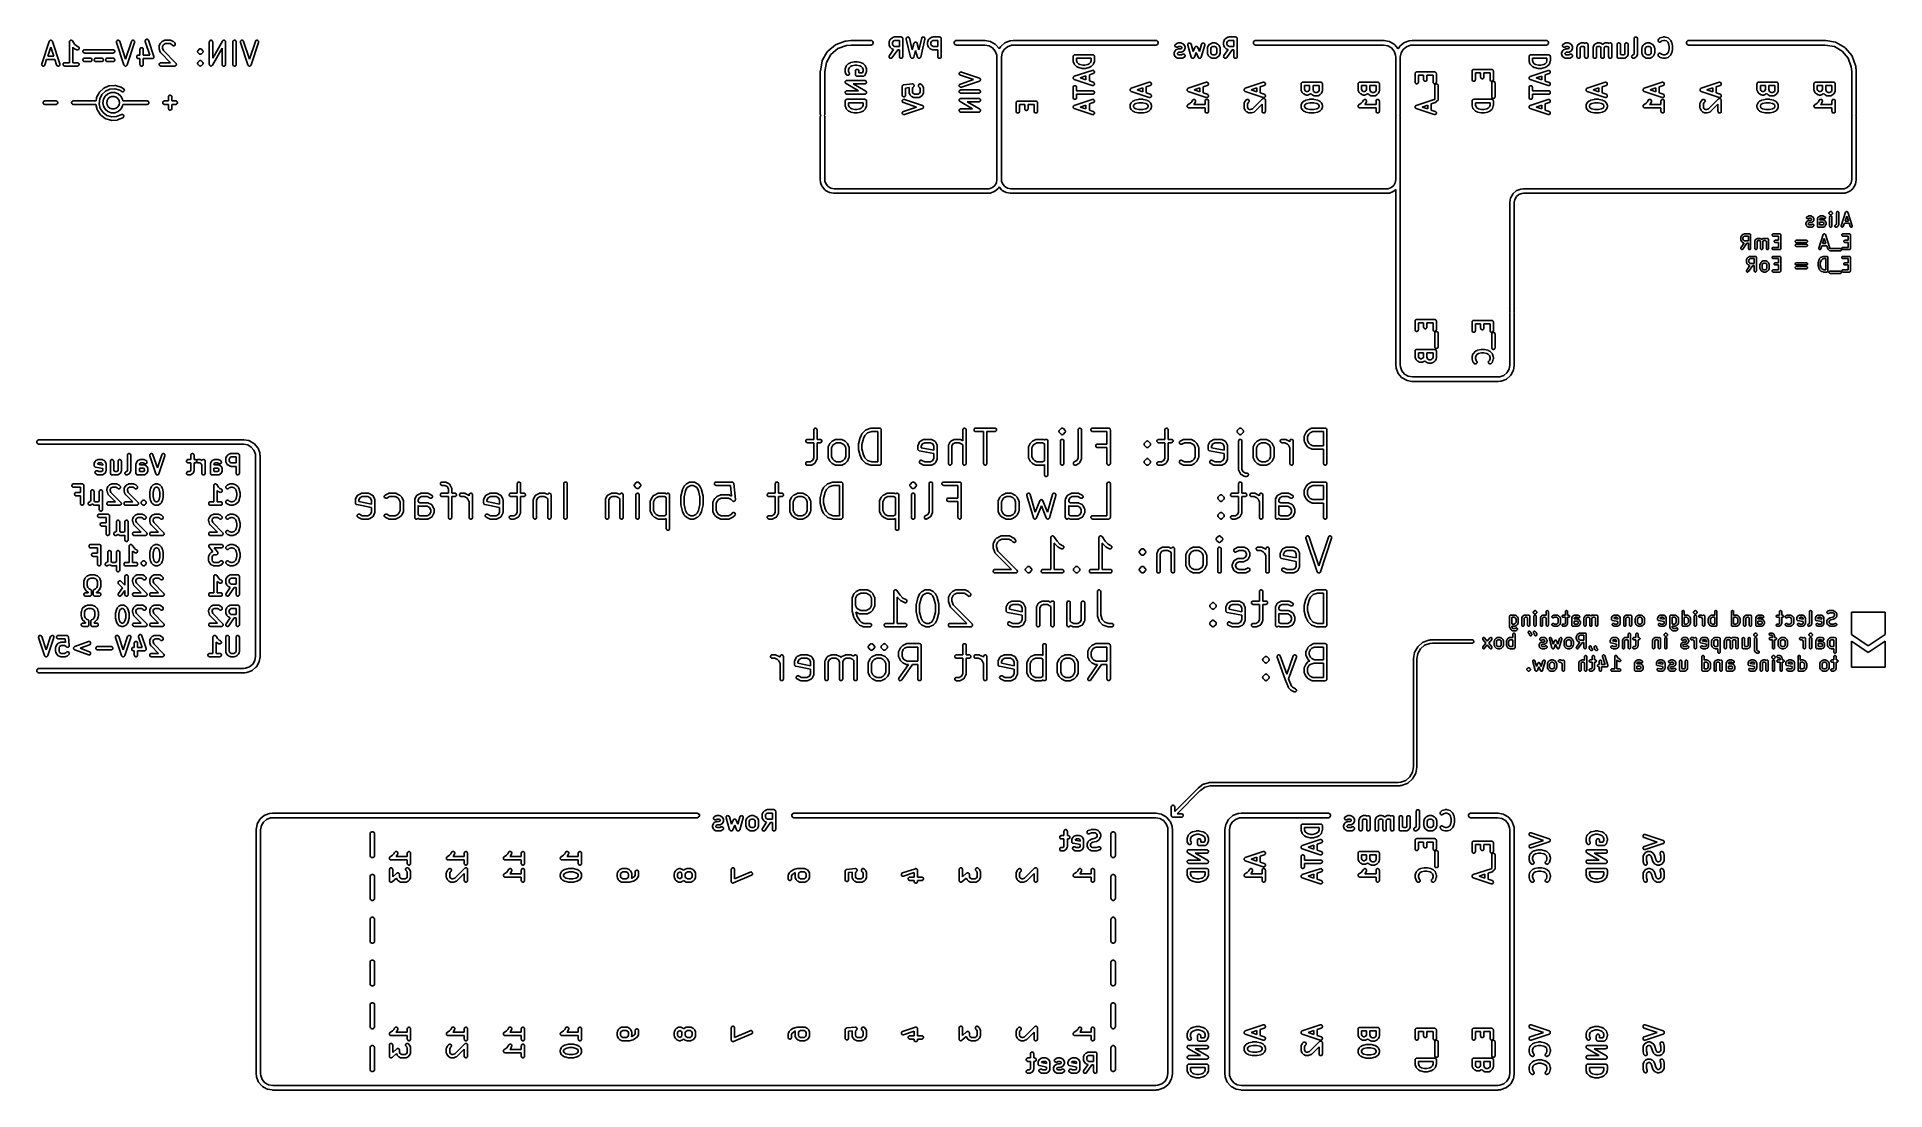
# Model space of a CAD drawing. Extents: x 105.7 to 188.1, y -135.5 to -88.6.
import ezdxf

# ---------------------------------------------------------------- set-up
doc = ezdxf.new("R2010")
doc.units = 0
doc.header["$MEASUREMENT"] = 0
doc.layers.add('BLACK', color=7, linetype='CONTINUOUS')

msp = doc.modelspace()

# ---------------------------------------------------------------- linework, layer by layer
at = {"layer": 'BLACK', "linetype": 'CONTINUOUS'}
for p, q in [((105.911, -89.8367), (106.244, -88.8367)), ((106.244, -88.8367), (106.245, -88.8348)), ((106.245, -88.8348), (106.246, -88.8328)), ((106.246, -88.8328), (106.251, -88.8234)), ((106.251, -88.8234), (106.257, -88.8138)), ((106.257, -88.8138), (106.258, -88.8124)), ((106.258, -88.8124), (106.259, -88.8106)), ((106.259, -88.8106), (106.268, -88.8038)), ((106.268, -88.8038), (106.276, -88.7965)), ((106.276, -88.7965), (106.278, -88.7957)), ((106.278, -88.7957), (106.28, -88.7944)), ((106.28, -88.7944), (106.29, -88.7909)), ((106.29, -88.7909), (106.3, -88.7869)), ((106.3, -88.7869), (106.302, -88.7868)), ((106.302, -88.7868), (106.304, -88.7862)), ((106.304, -88.7862), (106.315, -88.7865)), ((106.315, -88.7865), (106.326, -88.7862)), ((106.326, -88.7862), (106.328, -88.7868)), ((106.328, -88.7868), (106.33, -88.7869)), ((106.33, -88.7869), (106.341, -88.7909)), ((106.341, -88.7909), (106.351, -88.7944)), ((106.351, -88.7944), (106.353, -88.7957)), ((106.353, -88.7957), (106.355, -88.7965)), ((106.355, -88.7965), (106.363, -88.8038)), ((106.363, -88.8038), (106.372, -88.8106)), ((106.372, -88.8106), (106.373, -88.8124)), ((106.373, -88.8124), (106.374, -88.8138)), ((106.374, -88.8138), (106.379, -88.8234)), ((106.379, -88.8234), (106.385, -88.8328)), ((106.385, -88.8328), (106.386, -88.8348)), ((106.386, -88.8348), (106.387, -88.8367)), ((106.387, -88.8367), (106.72, -89.8367)), ((107.145, -88.8604), (107.146, -88.8563)), ((107.145, -89.7854), (107.145, -88.8604)), ((107.146, -88.8521), (107.148, -88.8435)), ((107.146, -88.8563), (107.146, -88.8521)), ((107.148, -88.8435), (107.15, -88.8347)), ((107.15, -88.8347), (107.152, -88.8311)), ((107.152, -88.8311), (107.153, -88.8271)), ((107.153, -88.8271), (107.158, -88.8199)), ((107.158, -88.8199), (107.163, -88.8122)), ((107.163, -88.8122), (107.166, -88.8095)), ((107.166, -88.8095), (107.168, -88.8061)), ((107.168, -88.8061), (107.176, -88.8012)), ((107.176, -88.8012), (107.183, -88.7954)), ((107.183, -88.7954), (107.187, -88.794)), ((107.187, -88.794), (107.19, -88.7917)), ((107.19, -88.7917), (107.199, -88.7896)), ((107.199, -88.7896), (107.207, -88.7865)), ((107.207, -88.7865), (107.211, -88.7865)), ((107.211, -88.7865), (107.215, -88.7855)), ((107.215, -88.7855), (107.224, -88.7865)), ((107.224, -88.7865), (107.233, -88.7865)), ((107.233, -88.7865), (107.237, -88.7879)), ((107.237, -88.7879), (107.241, -88.7884)), ((107.241, -88.7884), (107.249, -88.7924)), ((107.249, -88.7924), (107.258, -88.7954)), ((107.258, -88.7954), (107.261, -88.7981)), ((107.261, -88.7981), (107.265, -88.7999)), ((107.265, -88.7999), (107.271, -88.8064)), ((107.271, -88.8064), (107.278, -88.8122)), ((107.278, -88.8122), (107.28, -88.8158)), ((107.28, -88.8158), (107.283, -88.8188)), ((107.283, -88.8188), (107.374, -88.9555)), ((107.374, -88.9555), (107.455, -89.0368)), ((109.24, -88.8583), (109.246, -88.8328)), ((109.244, -88.8841), (109.24, -88.8583)), ((109.578, -89.8841), (109.244, -88.8841)), ((109.246, -88.8328), (109.259, -88.8106)), ((109.259, -88.8106), (109.28, -88.7944)), ((109.28, -88.7944), (109.304, -88.7862)), ((109.304, -88.7862), (109.33, -88.7869)), ((109.33, -88.7869), (109.355, -88.7965)), ((109.355, -88.7965), (109.374, -88.8138)), ((109.374, -88.8138), (109.387, -88.8367)), ((109.387, -88.8367), (109.649, -89.6232)), ((109.649, -89.6232), (109.911, -88.8367)), ((110.053, -88.8841), (109.72, -89.8841)), ((109.911, -88.8367), (109.923, -88.8138)), ((109.923, -88.8138), (109.943, -88.7965)), ((109.943, -88.7965), (109.967, -88.7869)), ((109.967, -88.7869), (109.993, -88.7862)), ((109.993, -88.7862), (110.018, -88.7944)), ((110.018, -88.7944), (110.038, -88.8106)), ((110.038, -88.8106), (110.052, -88.8328)), ((110.052, -88.8328), (110.057, -88.8583)), ((110.057, -88.8583), (110.053, -88.8841)), ((110.526, -88.8107), (110.531, -88.7852)), ((110.53, -88.8365), (110.526, -88.8107)), ((110.735, -89.452), (110.53, -88.8365)), ((110.531, -88.7852), (110.545, -88.763)), ((110.545, -88.763), (110.565, -88.7468)), ((110.565, -88.7468), (110.59, -88.7386)), ((110.59, -88.7386), (110.616, -88.7393)), ((110.616, -88.7393), (110.64, -88.7489)), ((110.64, -88.7489), (110.66, -88.7661)), ((110.66, -88.7661), (110.672, -88.789)), ((110.672, -88.789), (110.91, -89.5033)), ((111.153, -89.0173), (111.201, -88.9221)), ((111.201, -88.9221), (111.208, -88.9124)), ((111.208, -88.9124), (111.215, -88.9026)), ((111.215, -88.9026), (111.262, -88.855)), ((111.262, -88.855), (111.272, -88.8481)), ((111.272, -88.8481), (111.282, -88.8409)), ((111.282, -88.8409), (111.377, -88.7933)), ((111.428, -88.9354), (111.36, -88.9696)), ((111.377, -88.7933), (111.381, -88.7921)), ((111.381, -88.7921), (111.385, -88.7899)), ((111.385, -88.7899), (111.394, -88.7884)), ((111.394, -88.7884), (111.402, -88.7859)), ((111.402, -88.7859), (111.406, -88.7861)), ((111.406, -88.7861), (111.411, -88.7854)), ((111.411, -88.7854), (111.649, -88.7854)), ((111.631, -88.9354), (111.428, -88.9354)), ((111.7, -88.9696), (111.631, -88.9354)), ((111.649, -88.7854), (111.653, -88.7861)), ((111.653, -88.7861), (111.657, -88.7859)), ((111.657, -88.7859), (111.666, -88.7884)), ((111.666, -88.7884), (111.674, -88.7899)), ((111.674, -88.7899), (111.678, -88.7921)), ((111.678, -88.7921), (111.682, -88.7933)), ((111.682, -88.7933), (111.778, -88.8409)), ((111.778, -88.8409), (111.787, -88.8481)), ((111.787, -88.8481), (111.797, -88.855)), ((111.797, -88.855), (111.845, -88.9026)), ((111.845, -88.9026), (111.86, -88.9239)), ((111.86, -88.9239), (111.866, -88.9491)), ((111.866, -88.9491), (111.864, -88.975)), ((113.383, -88.8604), (113.388, -88.8347)), ((113.383, -89.8604), (113.383, -88.8604)), ((113.388, -88.8347), (113.401, -88.8122)), ((113.401, -88.8122), (113.421, -88.7954)), ((113.421, -88.7954), (113.445, -88.7865)), ((113.445, -88.7865), (113.471, -88.7865)), ((113.471, -88.7865), (113.496, -88.7954)), ((113.496, -88.7954), (113.516, -88.8122)), ((113.516, -88.8122), (113.529, -88.8347)), ((113.529, -88.8347), (113.533, -88.8604)), ((113.533, -89.578), (113.965, -88.8232)), ((113.533, -88.8604), (113.533, -89.578)), ((113.965, -88.8232), (113.969, -88.818)), ((113.969, -88.818), (113.972, -88.8122)), ((113.972, -88.8122), (113.977, -88.8081)), ((113.977, -88.8081), (113.981, -88.8031)), ((113.981, -88.8031), (113.987, -88.7998)), ((113.987, -88.7998), (113.992, -88.7954)), ((113.992, -88.7954), (113.998, -88.7932)), ((113.998, -88.7932), (114.004, -88.79)), ((114.004, -88.79), (114.01, -88.7888)), ((114.01, -88.7888), (114.017, -88.7865)), ((114.017, -88.7865), (114.023, -88.7865)), ((114.023, -88.7865), (114.029, -88.7854)), ((114.029, -88.7854), (114.036, -88.7865)), ((114.036, -88.7865), (114.043, -88.7865)), ((114.043, -88.7865), (114.049, -88.7887)), ((114.049, -88.7887), (114.055, -88.7898)), ((114.055, -88.7898), (114.061, -88.7931)), ((114.061, -88.7931), (114.067, -88.7954)), ((114.067, -88.7954), (114.072, -88.7995)), ((114.072, -88.7995), (114.078, -88.8027)), ((114.078, -88.8027), (114.082, -88.8078)), ((114.082, -88.8078), (114.087, -88.8122)), ((114.087, -88.8122), (114.09, -88.8177)), ((114.09, -88.8177), (114.094, -88.8226)), ((114.094, -88.8226), (114.097, -88.8289)), ((114.097, -88.8289), (114.1, -88.8347)), ((114.1, -88.8347), (114.101, -88.841)), ((114.101, -88.841), (114.104, -88.847)), ((114.104, -88.847), (114.104, -88.8538)), ((114.104, -88.8538), (114.105, -88.8604)), ((114.105, -88.8604), (114.105, -89.8604)), ((114.431, -88.8604), (114.435, -88.8347)), ((114.431, -89.8604), (114.431, -88.8604)), ((114.435, -88.8347), (114.448, -88.8122)), ((114.448, -88.8122), (114.468, -88.7954)), ((114.468, -88.7954), (114.493, -88.7865)), ((114.493, -88.7865), (114.519, -88.7865)), ((114.519, -88.7865), (114.543, -88.7954)), ((114.543, -88.7954), (114.563, -88.8122)), ((114.563, -88.8122), (114.576, -88.8347)), ((114.576, -88.8347), (114.581, -88.8604)), ((114.581, -88.8604), (114.581, -89.8604)), ((114.764, -88.8583), (114.769, -88.8328)), ((114.768, -88.8841), (114.764, -88.8583)), ((115.101, -89.8841), (114.768, -88.8841)), ((114.769, -88.8328), (114.783, -88.8106)), ((114.783, -88.8106), (114.804, -88.7944)), ((114.804, -88.7944), (114.828, -88.7862)), ((114.828, -88.7862), (114.854, -88.7869)), ((114.854, -88.7869), (114.878, -88.7965)), ((114.878, -88.7965), (114.898, -88.8138)), ((114.898, -88.8138), (114.91, -88.8367)), ((114.91, -88.8367), (115.173, -89.6232)), ((115.173, -89.6232), (115.435, -88.8367)), ((115.577, -88.8841), (115.244, -89.8841)), ((115.435, -88.8367), (115.447, -88.8138)), ((115.447, -88.8138), (115.467, -88.7965)), ((115.467, -88.7965), (115.491, -88.7869)), ((115.491, -88.7869), (115.517, -88.7862)), ((115.517, -88.7862), (115.542, -88.7944)), ((115.542, -88.7944), (115.562, -88.8106)), ((115.562, -88.8106), (115.576, -88.8328)), ((115.576, -88.8328), (115.581, -88.8583)), ((115.581, -88.8583), (115.577, -88.8841)), ((141.317, -88.9762), (141.731, -88.8253)), ((141.731, -88.8253), (141.744, -88.8231)), ((141.744, -88.8231), (141.757, -88.8197)), ((141.757, -88.8197), (141.973, -88.8008)), ((141.973, -88.8008), (141.977, -88.8)), ((141.977, -88.8), (142.884, -88.8)), ((142.884, -88.8), (142.91, -88.8046)), ((142.91, -88.8046), (142.94, -88.8222)), ((142.94, -88.8222), (142.963, -88.8492)), ((142.963, -88.9508), (142.94, -88.9778)), ((142.963, -88.8492), (142.975, -88.8824)), ((142.975, -88.9176), (142.963, -88.9508)), ((142.975, -88.8824), (142.975, -88.9176)), ((143.685, -88.8597), (143.688, -88.8513)), ((143.686, -88.864), (143.685, -88.8597)), ((143.685, -88.8683), (143.686, -88.864)), ((143.685, -88.9826), (143.685, -88.8683)), ((143.688, -88.8513), (143.689, -88.8426)), ((143.689, -88.8426), (143.692, -88.8389)), ((143.692, -88.8389), (143.693, -88.8347)), ((143.693, -88.8347), (143.731, -88.7586)), ((143.731, -88.7586), (143.738, -88.7489)), ((143.738, -88.7489), (143.745, -88.7391)), ((143.745, -88.7391), (143.783, -88.701)), ((143.783, -88.701), (143.793, -88.6941)), ((143.793, -88.6941), (143.803, -88.6869)), ((143.803, -88.6869), (143.879, -88.6488)), ((143.86, -88.8365), (143.835, -88.886)), ((143.835, -88.886), (143.835, -88.9649)), ((143.835, -88.9649), (143.86, -89.0143)), ((143.88, -88.8156), (143.86, -88.8365)), ((143.879, -88.6488), (143.883, -88.6476)), ((143.93, -88.7909), (143.88, -88.8156)), ((143.883, -88.6476), (143.887, -88.6454)), ((143.887, -88.6454), (143.895, -88.6439)), ((143.895, -88.6439), (143.904, -88.6414)), ((143.904, -88.6414), (143.908, -88.6417)), ((143.908, -88.6417), (143.912, -88.6409)), ((143.912, -88.6409), (144.217, -88.6409)), ((144.142, -88.7909), (143.93, -88.7909)), ((144.142, -89.06), (144.142, -88.7909)), ((144.217, -88.6409), (144.223, -88.642)), ((144.223, -88.642), (144.23, -88.642)), ((144.23, -88.642), (144.236, -88.6443)), ((144.236, -88.6443), (144.243, -88.6454)), ((144.243, -88.6454), (144.248, -88.6487)), ((144.248, -88.6487), (144.255, -88.651)), ((144.255, -88.651), (144.26, -88.6552)), ((144.26, -88.6552), (144.265, -88.6585)), ((144.265, -88.6585), (144.269, -88.6635)), ((144.269, -88.6635), (144.274, -88.6677)), ((144.274, -88.6677), (144.278, -88.6734)), ((144.278, -88.6734), (144.282, -88.6784)), ((144.282, -88.6784), (144.284, -88.6846)), ((144.284, -88.6846), (144.287, -88.6903)), ((144.287, -88.6903), (144.289, -88.6967)), ((144.289, -88.6967), (144.291, -88.7029)), ((144.291, -88.7029), (144.291, -88.7094)), ((144.291, -88.7094), (144.292, -88.7159)), ((144.292, -88.7159), (144.292, -89.5159)), ((144.447, -88.7073), (144.455, -88.6823)), ((144.449, -88.7333), (144.447, -88.7073)), ((144.639, -89.5333), (144.449, -88.7333)), ((144.455, -88.6823), (144.47, -88.6614)), ((144.47, -88.6614), (144.492, -88.6471)), ((144.492, -88.6471), (144.517, -88.641)), ((144.517, -88.641), (144.543, -88.644)), ((144.543, -88.644), (144.567, -88.6557)), ((144.567, -88.6557), (144.584, -88.6746)), ((144.584, -88.6746), (144.595, -88.6985)), ((144.595, -88.6985), (144.716, -89.2094)), ((144.716, -89.2094), (144.792, -88.9252)), ((144.792, -88.9252), (144.795, -88.9191)), ((144.795, -88.9191), (144.797, -88.9127)), ((144.797, -88.9127), (144.8, -88.9074)), ((144.8, -88.9074), (144.803, -88.9015)), ((144.803, -88.9015), (144.808, -88.8968)), ((144.808, -88.8968), (144.812, -88.8914)), ((144.812, -88.8914), (144.817, -88.8877)), ((144.817, -88.8877), (144.822, -88.8831)), ((144.822, -88.8831), (144.828, -88.8803)), ((144.828, -88.8803), (144.833, -88.8765)), ((144.833, -88.8765), (144.839, -88.8748)), ((144.839, -88.8748), (144.845, -88.8721)), ((144.845, -88.8721), (144.852, -88.8715)), ((144.852, -88.8715), (144.858, -88.8698)), ((144.858, -88.8698), (144.865, -88.8703)), ((144.865, -88.8703), (144.871, -88.8698)), ((144.871, -88.8698), (144.878, -88.8715)), ((144.878, -88.8715), (144.884, -88.8721)), ((144.884, -88.8721), (144.89, -88.8748)), ((144.89, -88.8748), (144.896, -88.8765)), ((144.896, -88.8765), (144.902, -88.8803)), ((144.902, -88.8803), (144.908, -88.8831)), ((144.908, -88.8831), (144.912, -88.8877)), ((144.912, -88.8877), (144.918, -88.8914)), ((144.918, -88.8914), (144.921, -88.8968)), ((144.921, -88.8968), (144.926, -88.9015)), ((144.926, -88.9015), (144.929, -88.9074)), ((144.929, -88.9074), (144.933, -88.9127)), ((144.933, -88.9127), (144.934, -88.9191)), ((144.934, -88.9191), (144.937, -88.9252)), ((144.937, -88.9252), (145.013, -89.2094)), ((145.013, -89.2094), (145.135, -88.6985)), ((145.28, -88.7333), (145.09, -89.5333)), ((145.135, -88.6985), (145.145, -88.6746)), ((145.145, -88.6746), (145.163, -88.6557)), ((145.163, -88.6557), (145.186, -88.644)), ((145.186, -88.644), (145.212, -88.641)), ((145.212, -88.641), (145.237, -88.6471)), ((145.237, -88.6471), (145.259, -88.6614)), ((145.259, -88.6614), (145.275, -88.6823)), ((145.275, -88.6823), (145.282, -88.7073)), ((145.282, -88.7073), (145.28, -88.7333)), ((145.399, -88.8683), (145.4, -88.864)), ((145.399, -88.9826), (145.399, -88.8683)), ((145.4, -88.8597), (145.402, -88.8513)), ((145.4, -88.864), (145.4, -88.8597)), ((145.402, -88.8513), (145.404, -88.8426)), ((145.404, -88.8426), (145.406, -88.8389)), ((145.406, -88.8389), (145.407, -88.8347)), ((145.407, -88.8347), (145.445, -88.7586)), ((145.445, -88.7586), (145.452, -88.7489)), ((145.452, -88.7489), (145.459, -88.7391)), ((145.459, -88.7391), (145.497, -88.701)), ((145.497, -88.701), (145.507, -88.6941)), ((145.507, -88.6941), (145.517, -88.6869)), ((145.517, -88.6869), (145.593, -88.6488)), ((145.574, -88.8365), (145.549, -88.886)), ((145.549, -88.886), (145.549, -88.9649)), ((145.549, -88.9649), (145.574, -89.0143)), ((145.595, -88.8156), (145.574, -88.8365)), ((145.593, -88.6488), (145.597, -88.6476)), ((145.644, -88.7909), (145.595, -88.8156)), ((145.597, -88.6476), (145.601, -88.6454)), ((145.601, -88.6454), (145.61, -88.6439)), ((145.61, -88.6439), (145.618, -88.6414)), ((145.618, -88.6414), (145.622, -88.6417)), ((145.622, -88.6417), (145.627, -88.6409)), ((145.627, -88.6409), (145.931, -88.6409)), ((145.856, -88.7909), (145.644, -88.7909)), ((145.856, -89.06), (145.856, -88.7909)), ((145.931, -88.6409), (145.938, -88.642)), ((145.938, -88.642), (145.944, -88.642)), ((145.944, -88.642), (145.951, -88.6443)), ((145.951, -88.6443), (145.957, -88.6454)), ((145.957, -88.6454), (145.963, -88.6487)), ((145.963, -88.6487), (145.969, -88.651)), ((145.969, -88.651), (145.974, -88.6552)), ((145.974, -88.6552), (145.98, -88.6585)), ((145.98, -88.6585), (145.984, -88.6635)), ((145.984, -88.6635), (145.989, -88.6677)), ((145.989, -88.6677), (145.992, -88.6734)), ((145.992, -88.6734), (145.996, -88.6784)), ((145.996, -88.6784), (145.999, -88.6846)), ((145.999, -88.6846), (146.002, -88.6903)), ((146.002, -88.6903), (146.003, -88.6967)), ((146.003, -88.6967), (146.005, -88.7029)), ((146.005, -88.7029), (146.005, -88.7094)), ((146.005, -88.7094), (146.006, -88.7159)), ((146.006, -88.7159), (146.006, -89.5159)), ((146.585, -88.8824), (146.597, -88.8492)), ((146.585, -88.9176), (146.585, -88.8824)), ((146.597, -88.9508), (146.585, -88.9176)), ((146.597, -88.8492), (146.62, -88.8222)), ((146.62, -88.9778), (146.597, -88.9508)), ((146.62, -88.8222), (146.65, -88.8046)), ((146.65, -88.8046), (146.676, -88.8)), ((146.676, -88.8), (147.964, -88.8)), ((147.964, -88.8), (147.972, -88.8015)), ((147.972, -88.8015), (147.972, -88.8015)), ((147.972, -88.8015), (148.19, -88.8398)), ((148.19, -88.8398), (148.214, -88.8486)), ((148.214, -88.8486), (148.222, -88.8517)), ((148.222, -88.8517), (148.413, -88.962)), ((148.413, -88.962), (148.44, -88.9843)), ((148.674, -89.0502), (148.843, -88.9085)), ((148.843, -88.9085), (148.873, -88.8911)), ((148.873, -88.8911), (149.081, -88.8157)), ((149.081, -88.8157), (149.093, -88.8134)), ((149.093, -88.8134), (149.106, -88.81)), ((149.106, -88.81), (149.212, -88.8008)), ((149.212, -88.8008), (149.216, -88.8)), ((149.216, -88.8), (155.584, -88.8)), ((155.584, -88.8), (155.61, -88.8046)), ((155.61, -88.8046), (155.64, -88.8222)), ((155.64, -88.8222), (155.663, -88.8492)), ((155.663, -88.9508), (155.64, -88.9778)), ((155.663, -88.8492), (155.675, -88.8824)), ((155.675, -88.9176), (155.663, -88.9508)), ((155.675, -88.8824), (155.675, -88.9176)), ((156.444, -88.9691), (156.464, -88.9536)), ((156.464, -88.9536), (156.541, -88.9155)), ((156.541, -88.9155), (156.545, -88.9143)), ((156.545, -88.9143), (156.549, -88.9121)), ((156.549, -88.9121), (156.557, -88.9106)), ((156.557, -88.9106), (156.566, -88.9081)), ((156.566, -88.9081), (156.57, -88.9083)), ((156.57, -88.9083), (156.574, -88.9076)), ((156.574, -88.9076), (156.688, -88.9076)), ((156.688, -88.9076), (156.693, -88.9083)), ((156.693, -88.9083), (156.697, -88.9081)), ((156.697, -88.9081), (156.705, -88.9106)), ((156.705, -88.9106), (156.714, -88.9121)), ((156.714, -88.9121), (156.718, -88.9143)), ((156.718, -88.9143), (156.722, -88.9155)), ((156.722, -88.9155), (156.798, -88.9536)), ((156.798, -88.9536), (156.807, -88.9601)), ((156.807, -88.9601), (156.816, -88.9662)), ((156.995, -88.9773), (157.001, -88.952)), ((157.001, -88.952), (157.016, -88.9304)), ((157.016, -88.9304), (157.037, -88.9151)), ((157.037, -88.9151), (157.062, -88.908)), ((157.062, -88.908), (157.088, -88.9098)), ((157.088, -88.9098), (157.111, -88.9204)), ((157.111, -88.9204), (157.13, -88.9385)), ((157.13, -88.9385), (157.142, -88.962)), ((157.142, -88.962), (157.234, -89.2844)), ((157.515, -89.2844), (157.607, -88.962)), ((157.607, -88.962), (157.618, -88.9385)), ((157.618, -88.9385), (157.637, -88.9204)), ((157.637, -88.9204), (157.661, -88.9098)), ((157.661, -88.9098), (157.687, -88.908)), ((157.687, -88.908), (157.712, -88.9151)), ((157.712, -88.9151), (157.733, -88.9304)), ((157.733, -88.9304), (157.747, -88.952)), ((157.747, -88.952), (157.754, -88.9773)), ((157.969, -88.9676), (157.979, -88.9607)), ((157.979, -88.9607), (157.988, -88.9536)), ((157.988, -88.9536), (158.064, -88.9155)), ((158.064, -88.9155), (158.069, -88.9143)), ((158.069, -88.9143), (158.072, -88.9121)), ((158.072, -88.9121), (158.081, -88.9106)), ((158.081, -88.9106), (158.089, -88.9081)), ((158.089, -88.9081), (158.094, -88.9083)), ((158.094, -88.9083), (158.098, -88.9076)), ((158.098, -88.9076), (158.212, -88.9076)), ((158.212, -88.9076), (158.217, -88.9083)), ((158.217, -88.9083), (158.221, -88.9081)), ((158.221, -88.9081), (158.229, -88.9106)), ((158.229, -88.9106), (158.238, -88.9121)), ((158.238, -88.9121), (158.242, -88.9143)), ((158.242, -88.9143), (158.246, -88.9155)), ((158.246, -88.9155), (158.322, -88.9536)), ((158.322, -88.9536), (158.332, -88.9607)), ((158.332, -88.9607), (158.341, -88.9676)), ((158.594, -88.8683), (158.595, -88.864)), ((158.594, -88.9826), (158.594, -88.8683)), ((158.595, -88.8597), (158.597, -88.8513)), ((158.595, -88.864), (158.595, -88.8597)), ((158.597, -88.8513), (158.599, -88.8426)), ((158.599, -88.8426), (158.601, -88.8389)), ((158.601, -88.8389), (158.602, -88.8347)), ((158.602, -88.8347), (158.64, -88.7586)), ((158.64, -88.7586), (158.648, -88.7489)), ((158.648, -88.7489), (158.654, -88.7391)), ((158.654, -88.7391), (158.693, -88.701)), ((158.693, -88.701), (158.702, -88.6941)), ((158.702, -88.6941), (158.712, -88.6869)), ((158.712, -88.6869), (158.788, -88.6488)), ((158.769, -88.8365), (158.744, -88.886)), ((158.744, -88.886), (158.744, -88.9649)), ((158.744, -88.9649), (158.769, -89.0143)), ((158.79, -88.8156), (158.769, -88.8365)), ((158.788, -88.6488), (158.792, -88.6476)), ((158.839, -88.7909), (158.79, -88.8156)), ((158.792, -88.6476), (158.796, -88.6454)), ((158.796, -88.6454), (158.805, -88.6439)), ((158.805, -88.6439), (158.813, -88.6414)), ((158.813, -88.6414), (158.818, -88.6417)), ((158.818, -88.6417), (158.822, -88.6409)), ((158.822, -88.6409), (159.127, -88.6409)), ((159.052, -88.7909), (158.839, -88.7909)), ((159.052, -89.06), (159.052, -88.7909)), ((159.127, -88.6409), (159.133, -88.642)), ((159.133, -88.642), (159.14, -88.642)), ((159.14, -88.642), (159.146, -88.6443)), ((159.146, -88.6443), (159.152, -88.6454)), ((159.152, -88.6454), (159.158, -88.6487)), ((159.158, -88.6487), (159.164, -88.651)), ((159.164, -88.651), (159.169, -88.6552)), ((159.169, -88.6552), (159.175, -88.6585)), ((159.175, -88.6585), (159.179, -88.6635)), ((159.179, -88.6635), (159.184, -88.6677)), ((159.184, -88.6677), (159.187, -88.6734)), ((159.187, -88.6734), (159.191, -88.6784)), ((159.191, -88.6784), (159.194, -88.6846)), ((159.194, -88.6846), (159.197, -88.6903)), ((159.197, -88.6903), (159.198, -88.6967)), ((159.198, -88.6967), (159.2, -88.7029)), ((159.2, -88.7029), (159.2, -88.7094)), ((159.2, -88.7094), (159.202, -88.7159)), ((159.202, -88.7159), (159.202, -89.5159)), ((159.92, -88.8824), (159.932, -88.8492)), ((159.92, -88.9176), (159.92, -88.8824)), ((159.932, -88.9508), (159.92, -88.9176)), ((159.932, -88.8492), (159.955, -88.8222)), ((159.955, -88.9778), (159.932, -88.9508)), ((159.955, -88.8222), (159.985, -88.8046)), ((159.985, -88.8046), (160.011, -88.8)), ((160.011, -88.8), (165.744, -88.8)), ((165.744, -88.8), (165.752, -88.8015)), ((165.752, -88.8015), (165.752, -88.8015)), ((165.752, -88.8015), (165.97, -88.8398)), ((165.97, -88.8398), (165.994, -88.8486)), ((165.994, -88.8486), (166.002, -88.8517)), ((166.002, -88.8517), (166.193, -88.962)), ((166.193, -88.962), (166.22, -88.9843)), ((166.454, -89.0502), (166.623, -88.9085)), ((166.623, -88.9085), (166.653, -88.8911)), ((166.653, -88.8911), (166.861, -88.8157)), ((166.861, -88.8157), (166.873, -88.8134)), ((166.873, -88.8134), (166.886, -88.81)), ((166.886, -88.81), (166.992, -88.8008)), ((166.992, -88.8008), (166.996, -88.8)), ((166.996, -88.8), (172.983, -88.8)), ((172.983, -88.8), (173.009, -88.8046)), ((173.009, -88.8046), (173.039, -88.8222)), ((173.039, -88.8222), (173.062, -88.8492)), ((173.062, -88.9508), (173.039, -88.9778)), ((173.062, -88.8492), (173.074, -88.8824)), ((173.074, -88.9176), (173.062, -88.9508)), ((173.074, -88.8824), (173.074, -88.9176)), ((173.716, -88.9691), (173.736, -88.9536)), ((173.736, -88.9536), (173.813, -88.9155)), ((173.813, -88.9155), (173.817, -88.9143)), ((173.817, -88.9143), (173.821, -88.9121)), ((173.821, -88.9121), (173.829, -88.9106)), ((173.829, -88.9106), (173.838, -88.9081)), ((173.838, -88.9081), (173.842, -88.9083)), ((173.842, -88.9083), (173.846, -88.9076)), ((173.846, -88.9076), (173.96, -88.9076)), ((173.96, -88.9076), (173.965, -88.9083)), ((173.965, -88.9083), (173.969, -88.9081)), ((173.969, -88.9081), (173.977, -88.9106)), ((173.977, -88.9106), (173.986, -88.9121)), ((173.986, -88.9121), (173.99, -88.9143)), ((173.99, -88.9143), (173.994, -88.9155)), ((173.994, -88.9155), (174.07, -88.9536)), ((174.07, -88.9536), (174.079, -88.9601)), ((174.079, -88.9601), (174.088, -88.9662)), ((174.404, -88.9662), (174.413, -88.9601)), ((174.413, -88.9601), (174.422, -88.9536)), ((174.422, -88.9536), (174.498, -88.9155)), ((174.498, -88.9155), (174.502, -88.9143)), ((174.502, -88.9143), (174.506, -88.9121)), ((174.506, -88.9121), (174.515, -88.9106)), ((174.515, -88.9106), (174.523, -88.9081)), ((174.523, -88.9081), (174.528, -88.9083)), ((174.528, -88.9083), (174.532, -88.9076)), ((174.532, -88.9076), (174.646, -88.9076)), ((174.646, -88.9076), (174.65, -88.9083)), ((174.65, -88.9083), (174.655, -88.9081)), ((174.655, -88.9081), (174.663, -88.9106)), ((174.663, -88.9106), (174.672, -88.9121)), ((174.672, -88.9121), (174.676, -88.9143)), ((174.676, -88.9143), (174.68, -88.9155)), ((174.68, -88.9155), (174.708, -88.9298)), ((174.708, -88.9298), (174.723, -88.9176)), ((174.723, -88.9176), (174.747, -88.9087)), ((174.747, -88.9087), (174.773, -88.9087)), ((174.773, -88.9087), (174.798, -88.9176)), ((174.798, -88.9176), (174.818, -88.9344)), ((174.818, -88.9344), (174.831, -88.9569)), ((174.831, -88.9569), (174.835, -88.9826)), ((175.128, -88.9662), (175.137, -88.9601)), ((175.137, -88.9601), (175.146, -88.9536)), ((175.146, -88.9536), (175.222, -88.9155)), ((175.222, -88.9155), (175.226, -88.9143)), ((175.226, -88.9143), (175.23, -88.9121)), ((175.23, -88.9121), (175.239, -88.9106)), ((175.239, -88.9106), (175.247, -88.9081)), ((175.247, -88.9081), (175.251, -88.9083)), ((175.251, -88.9083), (175.256, -88.9076)), ((175.256, -88.9076), (175.37, -88.9076)), ((175.37, -88.9076), (175.374, -88.9083)), ((175.374, -88.9083), (175.379, -88.9081)), ((175.379, -88.9081), (175.387, -88.9106)), ((175.387, -88.9106), (175.396, -88.9121)), ((175.396, -88.9121), (175.399, -88.9143)), ((175.399, -88.9143), (175.404, -88.9155)), ((175.404, -88.9155), (175.48, -88.9536)), ((175.48, -88.9536), (175.484, -88.957)), ((175.484, -88.957), (175.489, -88.9536)), ((175.489, -88.9536), (175.565, -88.9155)), ((175.565, -88.9155), (175.569, -88.9143)), ((175.569, -88.9143), (175.573, -88.9121)), ((175.573, -88.9121), (175.582, -88.9106)), ((175.582, -88.9106), (175.59, -88.9081)), ((175.59, -88.9081), (175.594, -88.9083)), ((175.594, -88.9083), (175.599, -88.9076)), ((175.599, -88.9076), (175.713, -88.9076)), ((175.713, -88.9076), (175.717, -88.9083)), ((175.717, -88.9083), (175.721, -88.9081)), ((175.721, -88.9081), (175.73, -88.9106)), ((175.73, -88.9106), (175.738, -88.9121)), ((175.738, -88.9121), (175.742, -88.9143)), ((175.742, -88.9143), (175.746, -88.9155)), ((175.746, -88.9155), (175.775, -88.9298)), ((175.775, -88.9298), (175.79, -88.9176)), ((175.79, -88.9176), (175.814, -88.9087)), ((175.814, -88.9087), (175.84, -88.9087)), ((175.84, -88.9087), (175.865, -88.9176)), ((175.865, -88.9176), (175.885, -88.9344)), ((175.885, -88.9344), (175.898, -88.9569)), ((175.898, -88.9569), (175.902, -88.9826)), ((176.133, -88.9826), (176.138, -88.9569)), ((176.138, -88.9569), (176.151, -88.9344)), ((176.151, -88.9344), (176.171, -88.9176)), ((176.171, -88.9176), (176.195, -88.9087)), ((176.195, -88.9087), (176.221, -88.9087)), ((176.221, -88.9087), (176.246, -88.9176)), ((176.246, -88.9176), (176.266, -88.9344)), ((176.266, -88.9344), (176.279, -88.9569)), ((176.279, -88.9569), (176.283, -88.9826)), ((176.476, -88.9826), (176.48, -88.9569)), ((176.48, -88.9569), (176.493, -88.9344)), ((176.493, -88.9344), (176.513, -88.9176)), ((176.513, -88.9176), (176.538, -88.9087)), ((176.538, -88.9087), (176.564, -88.9087)), ((176.564, -88.9087), (176.588, -88.9176)), ((176.588, -88.9176), (176.608, -88.9344)), ((176.608, -88.9344), (176.621, -88.9569)), ((176.621, -88.9569), (176.626, -88.9826)), ((176.895, -88.7159), (176.899, -88.6903)), ((176.895, -89.3839), (176.895, -88.7159)), ((176.899, -88.6903), (176.913, -88.6677)), ((176.913, -88.6677), (176.932, -88.651)), ((176.932, -88.651), (176.957, -88.642)), ((176.957, -88.642), (176.983, -88.642)), ((176.983, -88.642), (177.007, -88.651)), ((177.007, -88.651), (177.027, -88.6677)), ((177.027, -88.6677), (177.04, -88.6903)), ((177.04, -88.6903), (177.045, -88.7159)), ((177.045, -88.7159), (177.045, -89.4016)), ((177.336, -88.9676), (177.346, -88.9607)), ((177.346, -88.9607), (177.355, -88.9536)), ((177.355, -88.9536), (177.432, -88.9155)), ((177.432, -88.9155), (177.436, -88.9143)), ((177.436, -88.9143), (177.44, -88.9121)), ((177.44, -88.9121), (177.448, -88.9106)), ((177.448, -88.9106), (177.457, -88.9081)), ((177.457, -88.9081), (177.461, -88.9083)), ((177.461, -88.9083), (177.465, -88.9076)), ((177.465, -88.9076), (177.579, -88.9076)), ((177.579, -88.9076), (177.584, -88.9083)), ((177.584, -88.9083), (177.588, -88.9081)), ((177.588, -88.9081), (177.596, -88.9106)), ((177.596, -88.9106), (177.605, -88.9121)), ((177.605, -88.9121), (177.609, -88.9143)), ((177.609, -88.9143), (177.613, -88.9155)), ((177.613, -88.9155), (177.689, -88.9536)), ((177.689, -88.9536), (177.699, -88.9607)), ((177.699, -88.9607), (177.709, -88.9676)), ((177.962, -88.7856), (177.969, -88.7604)), ((177.964, -88.8115), (177.962, -88.7856)), ((177.975, -88.8351), (177.964, -88.8115)), ((177.969, -88.7604), (177.984, -88.7391)), ((177.994, -88.8535), (177.975, -88.8351)), ((177.984, -88.7391), (178.022, -88.701)), ((178.017, -88.8645), (177.994, -88.8535)), ((178.043, -88.8668), (178.017, -88.8645)), ((178.022, -88.701), (178.025, -88.6985)), ((178.025, -88.6985), (178.028, -88.6953)), ((178.028, -88.6953), (178.036, -88.6911)), ((178.036, -88.6911), (178.043, -88.686)), ((178.043, -88.686), (178.047, -88.6849)), ((178.068, -88.8601), (178.043, -88.8668)), ((178.047, -88.6849), (178.051, -88.6828)), ((178.051, -88.6828), (178.165, -88.6448)), ((178.09, -88.8451), (178.068, -88.8601)), ((178.115, -88.8196), (178.09, -88.8451)), ((178.201, -88.7909), (178.115, -88.8196)), ((178.165, -88.6448), (178.177, -88.643)), ((178.177, -88.643), (178.189, -88.6409)), ((178.189, -88.6409), (178.265, -88.6409)), ((178.253, -88.7909), (178.201, -88.7909)), ((178.339, -88.8196), (178.253, -88.7909)), ((178.265, -88.6409), (178.277, -88.643)), ((178.277, -88.643), (178.289, -88.6448)), ((178.289, -88.6448), (178.403, -88.6828)), ((178.394, -88.8746), (178.339, -88.8196)), ((178.423, -88.9326), (178.394, -88.8746)), ((178.403, -88.6828), (178.407, -88.6849)), ((178.407, -88.6849), (178.411, -88.686)), ((178.411, -88.686), (178.418, -88.6911)), ((178.418, -88.6911), (178.426, -88.6953)), ((178.457, -89.068), (178.423, -88.9326)), ((178.426, -88.6953), (178.429, -88.6985)), ((178.429, -88.6985), (178.433, -88.701)), ((178.433, -88.701), (178.509, -88.7772)), ((178.509, -88.7772), (178.516, -88.787)), ((178.516, -88.787), (178.523, -88.7966)), ((178.523, -88.7966), (178.561, -88.8728)), ((178.561, -88.8728), (178.563, -88.8807)), ((178.563, -88.8807), (178.567, -88.8882)), ((178.567, -88.8882), (178.605, -89.0406)), ((179.224, -88.8824), (179.236, -88.8492)), ((179.224, -88.9176), (179.224, -88.8824)), ((179.236, -88.9508), (179.224, -88.9176)), ((179.236, -88.8492), (179.259, -88.8222)), ((179.259, -88.9778), (179.236, -88.9508)), ((179.259, -88.8222), (179.289, -88.8046)), ((179.289, -88.8046), (179.315, -88.8)), ((179.315, -88.8), (185.429, -88.8)), ((185.429, -88.8), (185.437, -88.8015)), ((185.437, -88.8015), (185.437, -88.8015)), ((185.437, -88.8015), (185.872, -88.8781)), ((185.872, -88.8781), (185.904, -88.89)), ((185.904, -88.89), (185.904, -88.89)), ((185.904, -88.89), (186.286, -89.1105)), ((106.131, -89.6497), (106.053, -89.8841)), ((106.499, -89.6497), (106.131, -89.6497)), ((106.315, -89.0975), (106.181, -89.4997)), ((106.181, -89.4997), (106.449, -89.4997)), ((106.449, -89.4997), (106.315, -89.0975)), ((106.578, -89.8841), (106.499, -89.6497)), ((106.909, -89.7899), (106.934, -89.7854)), ((106.934, -89.7854), (107.145, -89.7854)), ((107.358, -89.1515), (107.295, -89.0891)), ((107.295, -89.0891), (107.295, -89.7854)), ((107.295, -89.7854), (107.506, -89.7854)), ((107.367, -89.1584), (107.358, -89.1515)), ((107.377, -89.1656), (107.367, -89.1584)), ((107.472, -89.2132), (107.377, -89.1656)), ((107.455, -89.0368), (107.539, -89.079)), ((107.497, -89.2206), (107.472, -89.2132)), ((107.523, -89.219), (107.497, -89.2206)), ((107.506, -89.7854), (107.532, -89.7899)), ((107.547, -89.2087), (107.523, -89.219)), ((107.539, -89.079), (107.56, -89.0945)), ((107.566, -89.1908), (107.547, -89.2087)), ((107.56, -89.0945), (107.575, -89.1163)), ((107.578, -89.1675), (107.566, -89.1908)), ((107.575, -89.1163), (107.581, -89.1416)), ((107.581, -89.1416), (107.578, -89.1675)), ((107.748, -89.2678), (107.757, -89.2429)), ((107.748, -89.2942), (107.748, -89.2678)), ((107.757, -89.3191), (107.748, -89.2942)), ((107.748, -89.6488), (107.757, -89.6239)), ((107.748, -89.6752), (107.748, -89.6488)), ((107.757, -89.7001), (107.748, -89.6752)), ((107.757, -89.2429), (107.774, -89.2227)), ((107.774, -89.3393), (107.757, -89.3191)), ((107.757, -89.6239), (107.774, -89.6037)), ((107.774, -89.7203), (107.757, -89.7001)), ((107.774, -89.2227), (107.797, -89.2094)), ((107.797, -89.3526), (107.774, -89.3393)), ((107.774, -89.6037), (107.797, -89.5904)), ((107.797, -89.7336), (107.774, -89.7203)), ((107.797, -89.2094), (107.816, -89.206)), ((107.816, -89.356), (107.797, -89.3526)), ((107.797, -89.5904), (107.816, -89.587)), ((107.816, -89.737), (107.797, -89.7336)), ((107.816, -89.206), (109.1, -89.206)), ((109.1, -89.356), (107.816, -89.356)), ((107.816, -89.587), (108.084, -89.587)), ((108.084, -89.737), (107.816, -89.737)), ((108.084, -89.587), (108.103, -89.5904)), ((108.103, -89.7336), (108.084, -89.737)), ((108.103, -89.5904), (108.126, -89.6037)), ((108.126, -89.7203), (108.103, -89.7336)), ((108.126, -89.6037), (108.143, -89.6239)), ((108.143, -89.7001), (108.126, -89.7203)), ((108.143, -89.6239), (108.152, -89.6488)), ((108.152, -89.6752), (108.143, -89.7001)), ((108.152, -89.6488), (108.152, -89.6752)), ((108.256, -89.6488), (108.265, -89.6239)), ((108.256, -89.6752), (108.256, -89.6488)), ((108.265, -89.7001), (108.256, -89.6752)), ((108.265, -89.6239), (108.282, -89.6037)), ((108.282, -89.7203), (108.265, -89.7001)), ((108.282, -89.6037), (108.305, -89.5904)), ((108.305, -89.7336), (108.282, -89.7203)), ((108.305, -89.5904), (108.324, -89.587)), ((108.324, -89.737), (108.305, -89.7336)), ((108.324, -89.587), (108.592, -89.587)), ((108.592, -89.737), (108.324, -89.737)), ((108.592, -89.587), (108.611, -89.5904)), ((108.611, -89.7336), (108.592, -89.737)), ((108.611, -89.5904), (108.634, -89.6037)), ((108.634, -89.7203), (108.611, -89.7336)), ((108.634, -89.6037), (108.651, -89.6239)), ((108.651, -89.7001), (108.634, -89.7203)), ((108.651, -89.6239), (108.66, -89.6488)), ((108.66, -89.6752), (108.651, -89.7001)), ((108.66, -89.6488), (108.66, -89.6752)), ((108.764, -89.6488), (108.773, -89.6239)), ((108.764, -89.6752), (108.764, -89.6488)), ((108.773, -89.7001), (108.764, -89.6752)), ((108.773, -89.6239), (108.79, -89.6037)), ((108.79, -89.7203), (108.773, -89.7001)), ((108.79, -89.6037), (108.813, -89.5904)), ((108.813, -89.7336), (108.79, -89.7203)), ((108.813, -89.5904), (108.832, -89.587)), ((108.832, -89.737), (108.813, -89.7336)), ((108.832, -89.587), (109.1, -89.587)), ((109.1, -89.737), (108.832, -89.737)), ((109.1, -89.206), (109.119, -89.2094)), ((109.119, -89.3526), (109.1, -89.356)), ((109.1, -89.587), (109.119, -89.5904)), ((109.119, -89.7336), (109.1, -89.737)), ((109.119, -89.2094), (109.142, -89.2227)), ((109.142, -89.3393), (109.119, -89.3526)), ((109.119, -89.5904), (109.142, -89.6037)), ((109.142, -89.7203), (109.119, -89.7336)), ((109.142, -89.2227), (109.159, -89.2429)), ((109.159, -89.3191), (109.142, -89.3393)), ((109.142, -89.6037), (109.159, -89.6239)), ((109.159, -89.7001), (109.142, -89.7203)), ((109.159, -89.2429), (109.168, -89.2678)), ((109.168, -89.2942), (109.159, -89.3191)), ((109.159, -89.6239), (109.168, -89.6488)), ((109.168, -89.6752), (109.159, -89.7001)), ((109.168, -89.2678), (109.168, -89.2942)), ((109.168, -89.6488), (109.168, -89.6752)), ((110.146, -89.514), (110.155, -89.4895)), ((110.146, -89.5401), (110.146, -89.514)), ((110.155, -89.5645), (110.146, -89.5401)), ((110.155, -89.4895), (110.172, -89.4696)), ((110.172, -89.5845), (110.155, -89.5645)), ((110.172, -89.4696), (110.195, -89.4566)), ((110.195, -89.5975), (110.172, -89.5845)), ((110.195, -89.4566), (110.22, -89.452)), ((110.22, -89.602), (110.195, -89.5975)), ((110.22, -89.452), (110.288, -89.452)), ((110.288, -89.602), (110.22, -89.602)), ((110.288, -89.1937), (110.293, -89.1681)), ((110.288, -89.452), (110.288, -89.1937)), ((110.288, -89.8604), (110.288, -89.602)), ((110.293, -89.1681), (110.306, -89.1455)), ((110.306, -89.1455), (110.326, -89.1288)), ((110.326, -89.1288), (110.35, -89.1199)), ((110.35, -89.1199), (110.376, -89.1199)), ((110.376, -89.1199), (110.401, -89.1288)), ((110.401, -89.1288), (110.42, -89.1455)), ((110.42, -89.1455), (110.434, -89.1681)), ((110.434, -89.1681), (110.438, -89.1937)), ((110.438, -89.1937), (110.438, -89.452)), ((110.438, -89.452), (110.735, -89.452)), ((110.839, -89.602), (110.438, -89.602)), ((110.438, -89.602), (110.438, -89.8604)), ((110.845, -89.6011), (110.839, -89.602)), ((110.85, -89.6012), (110.845, -89.6011)), ((110.857, -89.5988), (110.85, -89.6012)), ((110.865, -89.5975), (110.857, -89.5988)), ((110.87, -89.5948), (110.865, -89.5975)), ((110.875, -89.593), (110.87, -89.5948)), ((110.881, -89.5883), (110.875, -89.593)), ((110.887, -89.5845), (110.881, -89.5883)), ((110.891, -89.5803), (110.887, -89.5845)), ((110.895, -89.5768), (110.891, -89.5803)), ((110.899, -89.5703), (110.895, -89.5768)), ((110.904, -89.5645), (110.899, -89.5703)), ((110.906, -89.5593), (110.904, -89.5645)), ((110.909, -89.5546), (110.906, -89.5593)), ((110.911, -89.5472), (110.909, -89.5546)), ((110.91, -89.5033), (110.911, -89.5088)), ((110.911, -89.5088), (110.913, -89.514)), ((110.913, -89.5401), (110.911, -89.5472)), ((110.913, -89.514), (110.913, -89.5216)), ((110.913, -89.5216), (110.914, -89.5291)), ((110.914, -89.5291), (110.913, -89.5345)), ((110.913, -89.5345), (110.913, -89.5401)), ((111.145, -89.0509), (111.146, -89.0466)), ((111.145, -89.1461), (111.145, -89.0509)), ((111.147, -89.1579), (111.145, -89.1461)), ((111.146, -89.0423), (111.148, -89.0339)), ((111.146, -89.0466), (111.146, -89.0423)), ((111.149, -89.1698), (111.147, -89.1579)), ((111.148, -89.0339), (111.15, -89.0252)), ((111.197, -89.3127), (111.149, -89.1698)), ((111.15, -89.0252), (111.152, -89.0215)), ((111.152, -89.0215), (111.153, -89.0173)), ((111.195, -89.7899), (111.22, -89.7854)), ((111.199, -89.3165), (111.197, -89.3127)), ((111.2, -89.3206), (111.199, -89.3165)), ((111.205, -89.3278), (111.2, -89.3206)), ((111.209, -89.3356), (111.205, -89.3278)), ((111.212, -89.3384), (111.209, -89.3356)), ((111.215, -89.342), (111.212, -89.3384)), ((111.658, -89.7854), (111.215, -89.342)), ((111.22, -89.7854), (111.658, -89.7854)), ((111.329, -89), (111.295, -89.0686)), ((111.295, -89.0686), (111.295, -89.1339)), ((111.295, -89.1339), (111.333, -89.2484)), ((111.36, -88.9696), (111.329, -89)), ((111.333, -89.2484), (111.892, -89.8073)), ((111.739, -89.0087), (111.7, -88.9696)), ((111.76, -89.0236), (111.739, -89.0087)), ((111.785, -89.0303), (111.76, -89.0236)), ((111.811, -89.0281), (111.785, -89.0303)), ((111.835, -89.0171), (111.811, -89.0281)), ((111.853, -88.9986), (111.835, -89.0171)), ((111.864, -88.975), (111.853, -88.9986)), ((112.86, -89.2824), (112.861, -89.2761)), ((112.86, -89.289), (112.86, -89.2824)), ((112.86, -89.2955), (112.86, -89.289)), ((112.861, -89.3018), (112.86, -89.2955)), ((112.861, -89.2761), (112.862, -89.2695)), ((112.862, -89.3084), (112.861, -89.3018)), ((112.862, -89.2695), (112.865, -89.2636)), ((112.865, -89.3143), (112.862, -89.3084)), ((112.862, -89.7933), (112.865, -89.7874)), ((112.865, -89.2636), (112.867, -89.2573)), ((112.867, -89.3206), (112.865, -89.3143)), ((112.865, -89.7874), (112.867, -89.7811)), ((112.867, -89.2573), (112.87, -89.2519)), ((112.87, -89.326), (112.867, -89.3206)), ((112.867, -89.7811), (112.87, -89.7757)), ((112.87, -89.2519), (112.873, -89.2459)), ((112.873, -89.332), (112.87, -89.326)), ((112.87, -89.7757), (112.873, -89.7697)), ((112.873, -89.2459), (112.878, -89.2413)), ((112.878, -89.3366), (112.873, -89.332)), ((112.873, -89.7697), (112.878, -89.7651)), ((112.878, -89.2413), (112.881, -89.2359)), ((112.881, -89.342), (112.878, -89.3366)), ((112.878, -89.7651), (112.881, -89.7597)), ((112.881, -89.2359), (112.929, -89.1883)), ((112.929, -89.3896), (112.881, -89.342)), ((112.881, -89.7597), (112.929, -89.7121)), ((112.929, -89.1883), (112.934, -89.1845)), ((112.934, -89.3934), (112.929, -89.3896)), ((112.929, -89.7121), (112.934, -89.7083)), ((112.934, -89.1845), (112.939, -89.1799)), ((112.939, -89.398), (112.934, -89.3934)), ((112.934, -89.7083), (112.939, -89.7037)), ((112.939, -89.1799), (112.942, -89.1785)), ((112.942, -89.3994), (112.939, -89.398)), ((112.939, -89.7037), (112.942, -89.7023)), ((112.942, -89.1785), (112.945, -89.1764)), ((112.945, -89.4015), (112.942, -89.3994)), ((112.942, -89.7023), (112.945, -89.7002)), ((112.945, -89.1764), (112.948, -89.1753)), ((112.948, -89.4027), (112.945, -89.4015)), ((112.945, -89.7002), (112.948, -89.6991)), ((112.948, -89.1753), (112.95, -89.1734)), ((112.95, -89.4045), (112.948, -89.4027)), ((112.948, -89.6991), (112.95, -89.6972)), ((112.95, -89.1734), (112.957, -89.1717)), ((112.957, -89.4062), (112.95, -89.4045)), ((112.95, -89.6972), (112.957, -89.6955)), ((112.957, -89.1717), (112.963, -89.1689)), ((112.963, -89.409), (112.957, -89.4062)), ((112.957, -89.6955), (112.963, -89.6927)), ((112.963, -89.1689), (112.966, -89.1686)), ((112.966, -89.4093), (112.963, -89.409)), ((112.963, -89.6927), (112.966, -89.6924)), ((112.966, -89.1686), (112.969, -89.1675)), ((112.969, -89.4104), (112.966, -89.4093)), ((112.966, -89.6924), (112.969, -89.6913)), ((112.969, -89.1675), (112.972, -89.1675)), ((112.972, -89.4104), (112.969, -89.4104)), ((112.969, -89.6913), (112.972, -89.6913)), ((112.972, -89.1675), (112.976, -89.1666)), ((112.976, -89.4113), (112.972, -89.4104)), ((112.972, -89.6913), (112.976, -89.6904)), ((112.976, -89.1666), (112.982, -89.1672)), ((112.982, -89.4107), (112.976, -89.4113)), ((112.976, -89.6904), (112.982, -89.691)), ((112.982, -89.1672), (112.989, -89.1666)), ((112.989, -89.4113), (112.982, -89.4107)), ((112.982, -89.691), (112.989, -89.6904)), ((112.989, -89.1666), (112.992, -89.1675)), ((112.992, -89.4104), (112.989, -89.4113)), ((112.989, -89.6904), (112.992, -89.6913)), ((112.992, -89.1675), (112.995, -89.1675)), ((112.995, -89.4104), (112.992, -89.4104)), ((112.992, -89.6913), (112.995, -89.6913)), ((112.995, -89.1675), (112.998, -89.1686)), ((112.998, -89.4093), (112.995, -89.4104)), ((112.995, -89.6913), (112.998, -89.6924)), ((112.998, -89.1686), (113.002, -89.1689)), ((113.002, -89.409), (112.998, -89.4093)), ((112.998, -89.6924), (113.002, -89.6927)), ((113.002, -89.1689), (113.007, -89.1717)), ((113.007, -89.4062), (113.002, -89.409)), ((113.002, -89.6927), (113.007, -89.6955)), ((113.007, -89.1717), (113.014, -89.1734)), ((113.014, -89.4045), (113.007, -89.4062)), ((113.007, -89.6955), (113.014, -89.6972)), ((113.014, -89.1734), (113.016, -89.1753)), ((113.016, -89.4027), (113.014, -89.4045)), ((113.014, -89.6972), (113.016, -89.6991)), ((113.016, -89.1753), (113.02, -89.1764)), ((113.02, -89.4015), (113.016, -89.4027)), ((113.016, -89.6991), (113.02, -89.7002)), ((113.02, -89.1764), (113.022, -89.1785)), ((113.022, -89.3994), (113.02, -89.4015)), ((113.02, -89.7002), (113.022, -89.7023)), ((113.022, -89.1785), (113.025, -89.1799)), ((113.025, -89.398), (113.022, -89.3994)), ((113.022, -89.7023), (113.025, -89.7037)), ((113.025, -89.1799), (113.03, -89.1845)), ((113.03, -89.3934), (113.025, -89.398)), ((113.025, -89.7037), (113.03, -89.7083)), ((113.03, -89.1845), (113.035, -89.1883)), ((113.035, -89.3896), (113.03, -89.3934)), ((113.03, -89.7083), (113.035, -89.7121)), ((113.035, -89.1883), (113.083, -89.2359)), ((113.083, -89.342), (113.035, -89.3896)), ((113.035, -89.7121), (113.083, -89.7597)), ((113.083, -89.2359), (113.087, -89.2413)), ((113.087, -89.3366), (113.083, -89.342)), ((113.083, -89.7597), (113.087, -89.7651)), ((113.087, -89.2413), (113.091, -89.2459)), ((113.091, -89.332), (113.087, -89.3366)), ((113.087, -89.7651), (113.091, -89.7697)), ((113.091, -89.2459), (113.094, -89.2519)), ((113.094, -89.326), (113.091, -89.332)), ((113.091, -89.7697), (113.094, -89.7757)), ((113.094, -89.2519), (113.098, -89.2573)), ((113.098, -89.3206), (113.094, -89.326)), ((113.094, -89.7757), (113.098, -89.7811)), ((113.098, -89.2573), (113.099, -89.2636)), ((113.099, -89.3143), (113.098, -89.3206)), ((113.098, -89.7811), (113.099, -89.7874)), ((113.099, -89.2636), (113.102, -89.2695)), ((113.102, -89.3084), (113.099, -89.3143)), ((113.099, -89.7874), (113.102, -89.7933)), ((113.102, -89.2695), (113.103, -89.2761)), ((113.103, -89.3018), (113.102, -89.3084)), ((113.103, -89.2761), (113.104, -89.2824)), ((113.104, -89.2955), (113.103, -89.3018)), ((113.104, -89.2824), (113.104, -89.289)), ((113.104, -89.289), (113.104, -89.2955)), ((113.955, -89.1428), (113.523, -89.8976)), ((113.955, -89.8604), (113.955, -89.1428)), ((140.618, -90.1526), (140.694, -89.7183)), ((140.694, -89.7183), (140.706, -89.6856)), ((140.706, -89.6856), (140.927, -89.3037)), ((140.706, -89.6856), (140.706, -89.6856)), ((140.888, -89.7704), (140.816, -90.1787)), ((141.091, -89.4189), (140.888, -89.7704)), ((140.927, -89.3037), (140.941, -89.2867)), ((140.941, -89.2867), (140.949, -89.2771)), ((140.949, -89.2771), (141.287, -88.9935)), ((141.402, -89.1581), (141.091, -89.4189)), ((141.287, -88.9935), (141.317, -88.9762)), ((141.787, -89.0178), (141.402, -89.1581)), ((141.99, -89), (141.787, -89.0178)), ((141.883, -89.8259), (141.959, -89.7878)), ((141.959, -89.7878), (141.967, -89.7855)), ((141.967, -89.7855), (141.974, -89.7821)), ((141.974, -89.7821), (142.127, -89.744)), ((142.884, -89), (141.99, -89)), ((142.127, -89.744), (142.136, -89.7434)), ((142.136, -89.7434), (142.145, -89.7418)), ((142.145, -89.7418), (142.259, -89.7418)), ((142.259, -89.7418), (142.268, -89.7434)), ((142.268, -89.7434), (142.277, -89.744)), ((142.277, -89.744), (142.43, -89.7821)), ((142.43, -89.7821), (142.437, -89.7855)), ((142.437, -89.7855), (142.445, -89.7878)), ((142.445, -89.7878), (142.521, -89.8259)), ((142.91, -88.9954), (142.884, -89)), ((142.94, -88.9778), (142.91, -88.9954)), ((143.686, -88.9868), (143.685, -88.9826)), ((143.685, -88.9911), (143.686, -88.9868)), ((143.688, -88.9996), (143.685, -88.9911)), ((143.685, -89.5225), (143.687, -89.4965)), ((143.692, -89.5476), (143.685, -89.5225)), ((143.687, -89.4965), (143.698, -89.4729)), ((143.689, -89.0082), (143.688, -88.9996)), ((143.692, -89.012), (143.689, -89.0082)), ((143.693, -89.0161), (143.692, -89.012)), ((143.707, -89.5689), (143.692, -89.5476)), ((143.731, -89.0923), (143.693, -89.0161)), ((143.698, -89.4729), (143.886, -89.205)), ((143.728, -89.5839), (143.707, -89.5689)), ((143.753, -89.5906), (143.728, -89.5839)), ((143.738, -89.1019), (143.731, -89.0923)), ((143.745, -89.1118), (143.738, -89.1019)), ((143.783, -89.1499), (143.745, -89.1118)), ((143.779, -89.5883), (143.753, -89.5906)), ((143.803, -89.5773), (143.779, -89.5883)), ((143.793, -89.1568), (143.783, -89.1499)), ((143.803, -89.1639), (143.793, -89.1568)), ((143.879, -89.202), (143.803, -89.1639)), ((143.821, -89.5589), (143.803, -89.5773)), ((144.066, -89.21), (143.821, -89.5589)), ((143.86, -89.0143), (143.88, -89.0352)), ((143.883, -89.2033), (143.879, -89.202)), ((143.88, -89.0352), (143.93, -89.06)), ((143.886, -89.205), (143.883, -89.2033)), ((143.93, -89.06), (144.142, -89.06)), ((144.142, -89.21), (144.066, -89.21)), ((144.142, -89.5159), (144.142, -89.21)), ((144.147, -89.5416), (144.142, -89.5159)), ((144.16, -89.5641), (144.147, -89.5416)), ((144.18, -89.5809), (144.16, -89.5641)), ((144.204, -89.5898), (144.18, -89.5809)), ((144.23, -89.5898), (144.204, -89.5898)), ((144.255, -89.5809), (144.23, -89.5898)), ((144.274, -89.5641), (144.255, -89.5809)), ((144.287, -89.5416), (144.274, -89.5641)), ((144.292, -89.5159), (144.287, -89.5416)), ((144.642, -89.5403), (144.639, -89.5333)), ((144.644, -89.5477), (144.642, -89.5403)), ((144.647, -89.5522), (144.644, -89.5477)), ((144.65, -89.5572), (144.647, -89.5522)), ((144.655, -89.5627), (144.65, -89.5572)), ((144.659, -89.569), (144.655, -89.5627)), ((144.664, -89.5721), (144.659, -89.569)), ((144.668, -89.5761), (144.664, -89.5721)), ((144.674, -89.5795), (144.668, -89.5761)), ((144.681, -89.5839), (144.674, -89.5795)), ((144.686, -89.5853), (144.681, -89.5839)), ((144.691, -89.5878), (144.686, -89.5853)), ((144.698, -89.5887), (144.691, -89.5878)), ((144.706, -89.5906), (144.698, -89.5887)), ((144.711, -89.5901), (144.706, -89.5906)), ((144.717, -89.5908), (144.711, -89.5901)), ((144.724, -89.589), (144.717, -89.5908)), ((144.732, -89.5883), (144.724, -89.589)), ((144.737, -89.586), (144.732, -89.5883)), ((144.742, -89.5847), (144.737, -89.586)), ((144.748, -89.5805), (144.742, -89.5847)), ((144.755, -89.5773), (144.748, -89.5805)), ((144.759, -89.5734), (144.755, -89.5773)), ((144.764, -89.5704), (144.759, -89.5734)), ((144.768, -89.5643), (144.764, -89.5704)), ((144.774, -89.5588), (144.768, -89.5643)), ((144.776, -89.5539), (144.774, -89.5588)), ((144.779, -89.5495), (144.776, -89.5539)), ((144.782, -89.5422), (144.779, -89.5495)), ((144.785, -89.5352), (144.782, -89.5422)), ((144.865, -89.2356), (144.785, -89.5352)), ((144.945, -89.5352), (144.865, -89.2356)), ((144.948, -89.5422), (144.945, -89.5352)), ((144.95, -89.5495), (144.948, -89.5422)), ((144.953, -89.5539), (144.95, -89.5495)), ((144.956, -89.5588), (144.953, -89.5539)), ((144.961, -89.5643), (144.956, -89.5588)), ((144.965, -89.5704), (144.961, -89.5643)), ((144.97, -89.5734), (144.965, -89.5704)), ((144.974, -89.5773), (144.97, -89.5734)), ((144.981, -89.5805), (144.974, -89.5773)), ((144.987, -89.5847), (144.981, -89.5805)), ((144.993, -89.586), (144.987, -89.5847)), ((144.998, -89.5883), (144.993, -89.586)), ((145.005, -89.589), (144.998, -89.5883)), ((145.013, -89.5908), (145.005, -89.589)), ((145.018, -89.5901), (145.013, -89.5908)), ((145.023, -89.5906), (145.018, -89.5901)), ((145.031, -89.5887), (145.023, -89.5906)), ((145.038, -89.5878), (145.031, -89.5887)), ((145.043, -89.5853), (145.038, -89.5878)), ((145.049, -89.5839), (145.043, -89.5853)), ((145.055, -89.5795), (145.049, -89.5839)), ((145.062, -89.5761), (145.055, -89.5795)), ((145.066, -89.5721), (145.062, -89.5761)), ((145.07, -89.569), (145.066, -89.5721)), ((145.074, -89.5627), (145.07, -89.569)), ((145.08, -89.5572), (145.074, -89.5627)), ((145.082, -89.5522), (145.08, -89.5572)), ((145.085, -89.5477), (145.082, -89.5522)), ((145.087, -89.5403), (145.085, -89.5477)), ((145.09, -89.5333), (145.087, -89.5403)), ((145.4, -88.9868), (145.399, -88.9826)), ((145.4, -88.9911), (145.4, -88.9868)), ((145.402, -88.9996), (145.4, -88.9911)), ((145.404, -89.0082), (145.402, -88.9996)), ((145.406, -89.012), (145.404, -89.0082)), ((145.407, -89.0161), (145.406, -89.012)), ((145.445, -89.0923), (145.407, -89.0161)), ((145.452, -89.102), (145.445, -89.0923)), ((145.459, -89.1118), (145.452, -89.102)), ((145.497, -89.1499), (145.459, -89.1118)), ((145.507, -89.1568), (145.497, -89.1499)), ((145.517, -89.1639), (145.507, -89.1568)), ((145.593, -89.202), (145.517, -89.1639)), ((145.574, -89.0143), (145.595, -89.0352)), ((145.597, -89.2033), (145.593, -89.202)), ((145.595, -89.0352), (145.644, -89.06)), ((145.601, -89.2054), (145.597, -89.2033)), ((145.61, -89.207), (145.601, -89.2054)), ((145.618, -89.2095), (145.61, -89.207)), ((145.622, -89.2092), (145.618, -89.2095)), ((145.627, -89.21), (145.622, -89.2092)), ((145.856, -89.21), (145.627, -89.21)), ((145.644, -89.06), (145.856, -89.06)), ((145.856, -89.5159), (145.856, -89.21)), ((145.861, -89.5416), (145.856, -89.5159)), ((145.874, -89.5641), (145.861, -89.5416)), ((145.894, -89.5809), (145.874, -89.5641)), ((145.918, -89.5898), (145.894, -89.5809)), ((145.944, -89.5898), (145.918, -89.5898)), ((145.969, -89.5809), (145.944, -89.5898)), ((145.989, -89.5641), (145.969, -89.5809)), ((146.002, -89.5416), (145.989, -89.5641)), ((146.006, -89.5159), (146.002, -89.5416)), ((146.65, -88.9954), (146.62, -88.9778)), ((146.676, -89), (146.65, -88.9954)), ((147.946, -89), (146.676, -89)), ((148.137, -89.0337), (147.946, -89)), ((148.298, -89.1263), (148.137, -89.0337)), ((148.417, -89.2683), (148.298, -89.1263)), ((148.482, -89.4466), (148.417, -89.2683)), ((148.44, -88.9843), (148.582, -89.1532)), ((148.49, -89.5394), (148.482, -89.4466)), ((148.49, -92.0837), (148.49, -89.5394)), ((148.582, -89.1532), (148.595, -89.176)), ((148.595, -89.176), (148.652, -89.0768)), ((148.652, -89.0768), (148.659, -89.0689)), ((148.659, -89.0689), (148.674, -89.0502)), ((148.724, -89.3525), (148.69, -89.5438)), ((148.69, -89.5438), (148.69, -94.9916)), ((148.816, -89.1921), (148.724, -89.3525)), ((148.958, -89.073), (148.816, -89.1921)), ((149.137, -89.0081), (148.958, -89.073)), ((149.229, -89), (149.137, -89.0081)), ((155.584, -89), (149.229, -89)), ((151.887, -89.512), (151.888, -89.5056)), ((151.887, -89.7025), (151.887, -89.512)), ((151.889, -89.7143), (151.887, -89.7025)), ((151.888, -89.499), (151.89, -89.4928)), ((151.888, -89.5056), (151.888, -89.499)), ((151.891, -89.7262), (151.889, -89.7143)), ((151.89, -89.4928), (151.891, -89.4864)), ((151.891, -89.4864), (151.895, -89.4807)), ((151.929, -89.8405), (151.891, -89.7262)), ((151.895, -89.4807), (151.897, -89.4745)), ((151.897, -89.4745), (151.901, -89.4695)), ((151.901, -89.4695), (151.904, -89.4638)), ((151.904, -89.4638), (151.909, -89.4596)), ((151.909, -89.4596), (151.914, -89.4546)), ((151.914, -89.4546), (151.919, -89.4513)), ((151.919, -89.4513), (151.924, -89.4471)), ((151.924, -89.4471), (151.931, -89.4448)), ((151.931, -89.4448), (151.936, -89.4415)), ((151.936, -89.4415), (151.943, -89.4404)), ((151.943, -89.4404), (151.949, -89.4382)), ((151.949, -89.4382), (151.955, -89.4382)), ((151.955, -89.4382), (151.962, -89.437)), ((151.962, -89.437), (152.762, -89.437)), ((152.037, -89.587), (152.037, -89.6903)), ((152.687, -89.587), (152.037, -89.587)), ((152.037, -89.6903), (152.066, -89.7763)), ((152.066, -89.7763), (152.121, -89.8313)), ((152.603, -89.8313), (152.658, -89.7763)), ((152.658, -89.7763), (152.687, -89.6903)), ((152.687, -89.6903), (152.687, -89.587)), ((152.762, -89.437), (152.768, -89.4382)), ((152.768, -89.4382), (152.775, -89.4382)), ((152.775, -89.4382), (152.781, -89.4404)), ((152.781, -89.4404), (152.788, -89.4415)), ((152.788, -89.4415), (152.793, -89.4448)), ((152.793, -89.4448), (152.799, -89.4471)), ((152.833, -89.7262), (152.795, -89.8405)), ((152.799, -89.4471), (152.804, -89.4513)), ((152.804, -89.4513), (152.81, -89.4546)), ((152.81, -89.4546), (152.814, -89.4596)), ((152.814, -89.4596), (152.819, -89.4638)), ((152.819, -89.4638), (152.823, -89.4695)), ((152.823, -89.4695), (152.827, -89.4745)), ((152.827, -89.4745), (152.829, -89.4807)), ((152.829, -89.4807), (152.832, -89.4864)), ((152.832, -89.4864), (152.834, -89.4928)), ((152.835, -89.7143), (152.833, -89.7262)), ((152.834, -89.4928), (152.836, -89.499)), ((152.837, -89.7025), (152.835, -89.7143)), ((152.836, -89.499), (152.836, -89.5056)), ((152.836, -89.5056), (152.837, -89.512)), ((152.837, -89.512), (152.837, -89.7025)), ((155.61, -88.9954), (155.584, -89)), ((155.64, -88.9778), (155.61, -88.9954)), ((156.385, -89.3549), (156.388, -89.3465)), ((156.386, -89.3593), (156.385, -89.3549)), ((156.385, -89.3635), (156.386, -89.3593)), ((156.385, -89.4016), (156.385, -89.3635)), ((156.386, -89.4059), (156.385, -89.4016)), ((156.385, -89.4102), (156.386, -89.4059)), ((156.388, -89.4186), (156.385, -89.4102)), ((156.388, -89.3465), (156.389, -89.3379)), ((156.389, -89.4273), (156.388, -89.4186)), ((156.389, -89.3379), (156.392, -89.3341)), ((156.392, -89.431), (156.389, -89.4273)), ((156.392, -89.3341), (156.393, -89.33)), ((156.393, -89.4352), (156.392, -89.431)), ((156.393, -89.33), (156.431, -89.2538)), ((156.431, -89.5113), (156.393, -89.4352)), ((156.423, -89.0162), (156.429, -88.9908)), ((156.426, -89.042), (156.423, -89.0162)), ((156.438, -89.0653), (156.426, -89.042)), ((156.429, -88.9908), (156.444, -88.9691)), ((156.431, -89.2538), (156.437, -89.245)), ((156.437, -89.5202), (156.431, -89.5113)), ((156.437, -89.245), (156.444, -89.2358)), ((156.444, -89.5294), (156.437, -89.5202)), ((156.457, -89.0833), (156.438, -89.0653)), ((156.444, -89.2358), (156.445, -89.2345)), ((156.445, -89.5306), (156.444, -89.5294)), ((156.445, -89.2345), (156.446, -89.2329)), ((156.446, -89.5323), (156.445, -89.5306)), ((156.446, -89.2329), (156.456, -89.2268)), ((156.456, -89.5383), (156.446, -89.5323)), ((156.456, -89.2268), (156.464, -89.2203)), ((156.464, -89.5449), (156.456, -89.5383)), ((156.481, -89.0936), (156.457, -89.0833)), ((156.464, -89.2203), (156.541, -89.1822)), ((156.541, -89.583), (156.464, -89.5449)), ((156.507, -89.0952), (156.481, -89.0936)), ((156.532, -89.0877), (156.507, -89.0952)), ((156.592, -89.0576), (156.532, -89.0877)), ((156.554, -89.3432), (156.535, -89.3812)), ((156.535, -89.3812), (156.535, -89.3839)), ((156.535, -89.3839), (156.554, -89.4219)), ((156.541, -89.1822), (156.545, -89.1809)), ((156.545, -89.5842), (156.541, -89.583)), ((156.545, -89.1809), (156.549, -89.1788)), ((156.549, -89.5864), (156.545, -89.5842)), ((156.549, -89.1788), (156.557, -89.1772)), ((156.557, -89.5879), (156.549, -89.5864)), ((156.592, -89.3242), (156.554, -89.3432)), ((156.554, -89.4219), (156.592, -89.4409)), ((156.557, -89.1772), (156.566, -89.1747)), ((156.566, -89.5904), (156.557, -89.5879)), ((156.566, -89.1747), (156.57, -89.175)), ((156.57, -89.5902), (156.566, -89.5904)), ((156.57, -89.175), (156.574, -89.1742)), ((156.574, -89.5909), (156.57, -89.5902)), ((156.574, -89.1742), (156.671, -89.1742)), ((156.727, -89.5909), (156.574, -89.5909)), ((156.671, -89.0576), (156.592, -89.0576)), ((156.688, -89.3242), (156.592, -89.3242)), ((156.592, -89.4409), (156.709, -89.4409)), ((156.709, -89.0766), (156.671, -89.0576)), ((156.671, -89.1742), (156.709, -89.1552)), ((156.693, -89.3235), (156.688, -89.3242)), ((156.697, -89.3237), (156.693, -89.3235)), ((156.705, -89.3212), (156.697, -89.3237)), ((156.714, -89.3197), (156.705, -89.3212)), ((156.728, -89.1146), (156.709, -89.0766)), ((156.709, -89.1552), (156.728, -89.1172)), ((156.709, -89.4409), (156.769, -89.4107)), ((156.718, -89.3176), (156.714, -89.3197)), ((156.722, -89.3163), (156.718, -89.3176)), ((156.798, -89.2782), (156.722, -89.3163)), ((156.731, -89.5902), (156.727, -89.5909)), ((156.728, -89.1172), (156.728, -89.1146)), ((156.735, -89.5904), (156.731, -89.5902)), ((156.744, -89.5879), (156.735, -89.5904)), ((156.752, -89.5864), (156.744, -89.5879)), ((156.756, -89.5842), (156.752, -89.5864)), ((156.76, -89.583), (156.756, -89.5842)), ((156.836, -89.5449), (156.76, -89.583)), ((156.769, -89.4107), (156.794, -89.4033)), ((156.794, -89.4033), (156.82, -89.4049)), ((156.807, -89.2717), (156.798, -89.2782)), ((156.816, -89.2656), (156.807, -89.2717)), ((156.816, -88.9662), (156.817, -88.9679)), ((156.817, -89.2639), (156.816, -89.2656)), ((156.817, -88.9679), (156.819, -88.9691)), ((156.819, -89.2627), (156.817, -89.2639)), ((156.819, -88.9691), (156.825, -88.9783)), ((156.825, -89.2535), (156.819, -89.2627)), ((156.82, -89.4049), (156.844, -89.4152)), ((156.825, -88.9783), (156.832, -88.9871)), ((156.832, -89.2447), (156.825, -89.2535)), ((156.832, -88.9871), (156.87, -89.0633)), ((156.87, -89.1685), (156.832, -89.2447)), ((156.857, -89.5294), (156.836, -89.5449)), ((156.844, -89.4152), (156.863, -89.4331)), ((156.872, -89.5076), (156.857, -89.5294)), ((156.863, -89.4331), (156.875, -89.4564)), ((156.87, -89.0633), (156.871, -89.0675)), ((156.871, -89.1644), (156.87, -89.1685)), ((156.871, -89.0675), (156.873, -89.0712)), ((156.873, -89.1606), (156.871, -89.1644)), ((156.878, -89.4823), (156.872, -89.5076)), ((156.873, -89.0712), (156.875, -89.0799)), ((156.875, -89.1519), (156.873, -89.1606)), ((156.875, -89.0799), (156.877, -89.0883)), ((156.877, -89.1435), (156.875, -89.1519)), ((156.875, -89.4564), (156.878, -89.4823)), ((156.877, -89.0883), (156.877, -89.0926)), ((156.877, -89.0926), (156.878, -89.0969)), ((156.878, -89.135), (156.877, -89.1392)), ((156.877, -89.1392), (156.877, -89.1435)), ((156.878, -89.0969), (156.878, -89.135)), ((156.997, -89.0032), (156.995, -88.9773)), ((157.15, -89.5365), (156.997, -89.0032)), ((157.15, -89.5379), (157.15, -89.5365)), ((157.151, -89.5393), (157.15, -89.5379)), ((157.156, -89.5495), (157.151, -89.5393)), ((157.161, -89.5599), (157.156, -89.5495)), ((157.162, -89.561), (157.161, -89.5599)), ((157.163, -89.5623), (157.162, -89.561)), ((157.171, -89.57), (157.163, -89.5623)), ((157.18, -89.578), (157.171, -89.57)), ((157.181, -89.5786), (157.18, -89.578)), ((157.182, -89.5796), (157.181, -89.5786)), ((157.193, -89.5839), (157.182, -89.5796)), ((157.204, -89.5887), (157.193, -89.5839)), ((157.205, -89.5888), (157.204, -89.5887)), ((157.206, -89.5893), (157.205, -89.5888)), ((157.218, -89.5897), (157.206, -89.5893)), ((157.23, -89.5905), (157.218, -89.5897)), ((157.231, -89.5901), (157.23, -89.5905)), ((157.232, -89.5901), (157.231, -89.5901)), ((157.243, -89.5865), (157.232, -89.5901)), ((157.234, -89.2844), (157.305, -89.1071)), ((157.255, -89.5833), (157.243, -89.5865)), ((157.256, -89.5825), (157.255, -89.5833)), ((157.257, -89.582), (157.256, -89.5825)), ((157.266, -89.5749), (157.257, -89.582)), ((157.276, -89.5681), (157.266, -89.5749)), ((157.277, -89.5668), (157.276, -89.5681)), ((157.278, -89.5659), (157.277, -89.5668)), ((157.284, -89.5561), (157.278, -89.5659)), ((157.29, -89.5465), (157.284, -89.5561)), ((157.291, -89.545), (157.29, -89.5465)), ((157.374, -89.3369), (157.291, -89.5438)), ((157.291, -89.5438), (157.291, -89.545)), ((157.305, -89.1071), (157.31, -89.098)), ((157.31, -89.098), (157.315, -89.0886)), ((157.315, -89.0886), (157.317, -89.087)), ((157.317, -89.087), (157.318, -89.085)), ((157.318, -89.085), (157.327, -89.0783)), ((157.327, -89.0783), (157.335, -89.0712)), ((157.335, -89.0712), (157.337, -89.0703)), ((157.337, -89.0703), (157.339, -89.0689)), ((157.339, -89.0689), (157.349, -89.0655)), ((157.349, -89.0655), (157.359, -89.0615)), ((157.359, -89.0615), (157.361, -89.0615)), ((157.361, -89.0615), (157.363, -89.0607)), ((157.363, -89.0607), (157.374, -89.0611)), ((157.374, -89.0611), (157.385, -89.0607)), ((157.457, -89.5438), (157.374, -89.3369)), ((157.385, -89.0607), (157.387, -89.0615)), ((157.387, -89.0615), (157.39, -89.0615)), ((157.39, -89.0615), (157.399, -89.0655)), ((157.399, -89.0655), (157.41, -89.0689)), ((157.41, -89.0689), (157.411, -89.0703)), ((157.411, -89.0703), (157.414, -89.0712)), ((157.414, -89.0712), (157.422, -89.0783)), ((157.422, -89.0783), (157.43, -89.085)), ((157.43, -89.085), (157.431, -89.087)), ((157.431, -89.087), (157.433, -89.0886)), ((157.433, -89.0886), (157.438, -89.098)), ((157.438, -89.098), (157.444, -89.1071)), ((157.444, -89.1071), (157.515, -89.2844)), ((157.458, -89.545), (157.457, -89.5438)), ((157.458, -89.5465), (157.458, -89.545)), ((157.465, -89.5561), (157.458, -89.5465)), ((157.471, -89.5659), (157.465, -89.5561)), ((157.472, -89.5668), (157.471, -89.5659)), ((157.473, -89.5681), (157.472, -89.5668)), ((157.482, -89.5749), (157.473, -89.5681)), ((157.491, -89.582), (157.482, -89.5749)), ((157.493, -89.5825), (157.491, -89.582)), ((157.494, -89.5833), (157.493, -89.5825)), ((157.505, -89.5865), (157.494, -89.5833)), ((157.516, -89.5901), (157.505, -89.5865)), ((157.517, -89.5901), (157.516, -89.5901)), ((157.519, -89.5905), (157.517, -89.5901)), ((157.53, -89.5897), (157.519, -89.5905)), ((157.542, -89.5893), (157.53, -89.5897)), ((157.543, -89.5888), (157.542, -89.5893)), ((157.545, -89.5887), (157.543, -89.5888)), ((157.555, -89.5839), (157.545, -89.5887)), ((157.566, -89.5796), (157.555, -89.5839)), ((157.567, -89.5786), (157.566, -89.5796)), ((157.569, -89.578), (157.567, -89.5786)), ((157.577, -89.57), (157.569, -89.578)), ((157.585, -89.5623), (157.577, -89.57)), ((157.586, -89.561), (157.585, -89.5623)), ((157.587, -89.5599), (157.586, -89.561)), ((157.592, -89.5495), (157.587, -89.5599)), ((157.598, -89.5393), (157.592, -89.5495)), ((157.599, -89.5365), (157.598, -89.5379)), ((157.598, -89.5379), (157.598, -89.5393)), ((157.751, -89.0032), (157.599, -89.5365)), ((157.754, -88.9773), (157.751, -89.0032)), ((157.871, -89.1264), (157.874, -89.118)), ((157.871, -89.1307), (157.871, -89.1264)), ((157.871, -89.135), (157.871, -89.1307)), ((157.871, -89.3635), (157.871, -89.135)), ((157.871, -89.3678), (157.871, -89.3635)), ((157.871, -89.3721), (157.871, -89.3678)), ((157.874, -89.3805), (157.871, -89.3721)), ((157.874, -89.118), (157.875, -89.1093)), ((157.875, -89.3892), (157.874, -89.3805)), ((157.875, -89.1093), (157.877, -89.1056)), ((157.877, -89.3929), (157.875, -89.3892)), ((157.877, -89.1056), (157.879, -89.1014)), ((157.879, -89.3971), (157.877, -89.3929)), ((157.879, -89.1014), (157.917, -89.0252)), ((157.917, -89.4733), (157.879, -89.3971)), ((157.917, -89.0252), (157.924, -89.0156)), ((157.924, -89.4829), (157.917, -89.4733)), ((157.924, -89.0156), (157.931, -89.0057)), ((157.931, -89.4927), (157.924, -89.4829)), ((157.931, -89.0057), (157.969, -88.9676)), ((157.969, -89.5308), (157.931, -89.4927)), ((157.979, -89.5377), (157.969, -89.5308)), ((157.988, -89.5449), (157.979, -89.5377)), ((158.064, -89.583), (157.988, -89.5449)), ((158.045, -89.1032), (158.021, -89.1527)), ((158.021, -89.1527), (158.021, -89.3458)), ((158.021, -89.3458), (158.045, -89.3953)), ((158.066, -89.0823), (158.045, -89.1032)), ((158.045, -89.3953), (158.066, -89.4162)), ((158.069, -89.5842), (158.064, -89.583)), ((158.116, -89.0576), (158.066, -89.0823)), ((158.066, -89.4162), (158.116, -89.4409)), ((158.072, -89.5864), (158.069, -89.5842)), ((158.081, -89.5879), (158.072, -89.5864)), ((158.089, -89.5904), (158.081, -89.5879)), ((158.094, -89.5902), (158.089, -89.5904)), ((158.098, -89.5909), (158.094, -89.5902)), ((158.212, -89.5909), (158.098, -89.5909)), ((158.195, -89.0576), (158.116, -89.0576)), ((158.116, -89.4409), (158.195, -89.4409)), ((158.244, -89.0823), (158.195, -89.0576)), ((158.195, -89.4409), (158.244, -89.4162)), ((158.217, -89.5902), (158.212, -89.5909)), ((158.221, -89.5904), (158.217, -89.5902)), ((158.229, -89.5879), (158.221, -89.5904)), ((158.238, -89.5864), (158.229, -89.5879)), ((158.242, -89.5842), (158.238, -89.5864)), ((158.246, -89.583), (158.242, -89.5842)), ((158.265, -89.1032), (158.244, -89.0823)), ((158.244, -89.4162), (158.265, -89.3953)), ((158.322, -89.5449), (158.246, -89.583)), ((158.29, -89.1527), (158.265, -89.1032)), ((158.265, -89.3953), (158.29, -89.3458)), ((158.29, -89.3458), (158.29, -89.1527)), ((158.332, -89.5377), (158.322, -89.5449)), ((158.341, -89.5308), (158.332, -89.5377)), ((158.341, -88.9676), (158.38, -89.0057)), ((158.38, -89.4927), (158.341, -89.5308)), ((158.38, -89.0057), (158.386, -89.0156)), ((158.386, -89.4829), (158.38, -89.4927)), ((158.386, -89.0156), (158.394, -89.0252)), ((158.394, -89.4733), (158.386, -89.4829)), ((158.394, -89.0252), (158.432, -89.1014)), ((158.432, -89.3971), (158.394, -89.4733)), ((158.432, -89.1014), (158.433, -89.1056)), ((158.433, -89.3929), (158.432, -89.3971)), ((158.433, -89.1056), (158.435, -89.1093)), ((158.435, -89.3892), (158.433, -89.3929)), ((158.435, -89.1093), (158.437, -89.118)), ((158.437, -89.3805), (158.435, -89.3892)), ((158.437, -89.118), (158.439, -89.1264)), ((158.439, -89.3721), (158.437, -89.3805)), ((158.439, -89.1264), (158.439, -89.1307)), ((158.439, -89.1307), (158.44, -89.135)), ((158.44, -89.3635), (158.439, -89.3678)), ((158.439, -89.3678), (158.439, -89.3721)), ((158.44, -89.135), (158.44, -89.3635)), ((158.595, -88.9868), (158.594, -88.9826)), ((158.595, -88.9911), (158.595, -88.9868)), ((158.597, -88.9996), (158.595, -88.9911)), ((158.595, -89.5225), (158.597, -89.4965)), ((158.601, -89.5476), (158.595, -89.5225)), ((158.599, -89.0082), (158.597, -88.9996)), ((158.597, -89.4965), (158.608, -89.4729)), ((158.601, -89.012), (158.599, -89.0082)), ((158.602, -89.0161), (158.601, -89.012)), ((158.616, -89.5689), (158.601, -89.5476)), ((158.64, -89.0923), (158.602, -89.0161)), ((158.608, -89.4729), (158.795, -89.205)), ((158.638, -89.5839), (158.616, -89.5689)), ((158.663, -89.5906), (158.638, -89.5839)), ((158.648, -89.1019), (158.64, -89.0923)), ((158.654, -89.1118), (158.648, -89.1019)), ((158.693, -89.1499), (158.654, -89.1118)), ((158.689, -89.5883), (158.663, -89.5906)), ((158.712, -89.5773), (158.689, -89.5883)), ((158.702, -89.1568), (158.693, -89.1499)), ((158.712, -89.1639), (158.702, -89.1568)), ((158.788, -89.202), (158.712, -89.1639)), ((158.731, -89.5589), (158.712, -89.5773)), ((158.975, -89.21), (158.731, -89.5589)), ((158.769, -89.0143), (158.79, -89.0352)), ((158.792, -89.2033), (158.788, -89.202)), ((158.79, -89.0352), (158.839, -89.06)), ((158.795, -89.205), (158.792, -89.2033)), ((158.839, -89.06), (159.052, -89.06)), ((159.052, -89.21), (158.975, -89.21)), ((159.052, -89.5159), (159.052, -89.21)), ((159.056, -89.5416), (159.052, -89.5159)), ((159.069, -89.5641), (159.056, -89.5416)), ((159.089, -89.5809), (159.069, -89.5641)), ((159.114, -89.5898), (159.089, -89.5809)), ((159.14, -89.5898), (159.114, -89.5898)), ((159.164, -89.5809), (159.14, -89.5898)), ((159.184, -89.5641), (159.164, -89.5809)), ((159.197, -89.5416), (159.184, -89.5641)), ((159.202, -89.5159), (159.197, -89.5416)), ((159.985, -88.9954), (159.955, -88.9778)), ((160.011, -89), (159.985, -88.9954)), ((165.726, -89), (160.011, -89)), ((165.917, -89.0337), (165.726, -89)), ((166.078, -89.1263), (165.917, -89.0337)), ((166.197, -89.2683), (166.078, -89.1263)), ((166.262, -89.4466), (166.197, -89.2683)), ((166.22, -88.9843), (166.362, -89.1532)), ((166.27, -89.5394), (166.262, -89.4466)), ((166.27, -92.0837), (166.27, -89.5394)), ((166.362, -89.1532), (166.375, -89.176)), ((166.375, -89.176), (166.432, -89.0768)), ((166.432, -89.0768), (166.439, -89.0689)), ((166.439, -89.0689), (166.454, -89.0502)), ((166.504, -89.3525), (166.47, -89.5438)), ((166.47, -89.5438), (166.47, -92.0837)), ((166.596, -89.1921), (166.504, -89.3525)), ((166.738, -89.073), (166.596, -89.1921)), ((166.917, -89.0081), (166.738, -89.073)), ((167.009, -89), (166.917, -89.0081)), ((172.983, -89), (167.009, -89)), ((172.207, -89.514), (172.208, -89.5076)), ((172.207, -89.7045), (172.207, -89.514)), ((172.209, -89.7163), (172.207, -89.7045)), ((172.208, -89.501), (172.21, -89.4948)), ((172.208, -89.5076), (172.208, -89.501)), ((172.211, -89.7282), (172.209, -89.7163)), ((172.21, -89.4948), (172.211, -89.4884)), ((172.211, -89.4884), (172.215, -89.4827)), ((172.249, -89.8425), (172.211, -89.7282)), ((172.215, -89.4827), (172.217, -89.4765)), ((172.217, -89.4765), (172.221, -89.4715)), ((172.221, -89.4715), (172.224, -89.4658)), ((172.224, -89.4658), (172.229, -89.4616)), ((172.229, -89.4616), (172.234, -89.4566)), ((172.234, -89.4566), (172.239, -89.4533)), ((172.239, -89.4533), (172.244, -89.4491)), ((172.244, -89.4491), (172.251, -89.4468)), ((172.251, -89.4468), (172.256, -89.4435)), ((172.256, -89.4435), (172.263, -89.4424)), ((172.263, -89.4424), (172.269, -89.4402)), ((172.269, -89.4402), (172.275, -89.4402)), ((172.275, -89.4402), (172.282, -89.439)), ((172.282, -89.439), (173.082, -89.439)), ((172.357, -89.589), (172.357, -89.6923)), ((173.007, -89.589), (172.357, -89.589)), ((172.357, -89.6923), (172.386, -89.7783)), ((172.386, -89.7783), (172.441, -89.8333)), ((172.923, -89.8333), (172.978, -89.7783)), ((172.978, -89.7783), (173.007, -89.6923)), ((173.009, -88.9954), (172.983, -89)), ((173.007, -89.6923), (173.007, -89.589)), ((173.039, -88.9778), (173.009, -88.9954)), ((173.082, -89.439), (173.088, -89.4402)), ((173.088, -89.4402), (173.095, -89.4402)), ((173.095, -89.4402), (173.101, -89.4424)), ((173.101, -89.4424), (173.108, -89.4435)), ((173.108, -89.4435), (173.113, -89.4468)), ((173.113, -89.4468), (173.119, -89.4491)), ((173.153, -89.7282), (173.115, -89.8425)), ((173.119, -89.4491), (173.124, -89.4533)), ((173.124, -89.4533), (173.13, -89.4566)), ((173.13, -89.4566), (173.134, -89.4616)), ((173.134, -89.4616), (173.139, -89.4658)), ((173.139, -89.4658), (173.143, -89.4715)), ((173.143, -89.4715), (173.147, -89.4765)), ((173.147, -89.4765), (173.149, -89.4827)), ((173.149, -89.4827), (173.152, -89.4884)), ((173.152, -89.4884), (173.154, -89.4948)), ((173.155, -89.7163), (173.153, -89.7282)), ((173.154, -89.4948), (173.156, -89.501)), ((173.157, -89.7045), (173.155, -89.7163)), ((173.156, -89.501), (173.156, -89.5076)), ((173.156, -89.5076), (173.157, -89.514)), ((173.157, -89.514), (173.157, -89.7045)), ((173.657, -89.3549), (173.66, -89.3465)), ((173.658, -89.3593), (173.657, -89.3549)), ((173.657, -89.3635), (173.658, -89.3593)), ((173.657, -89.4016), (173.657, -89.3635)), ((173.658, -89.4059), (173.657, -89.4016)), ((173.657, -89.4102), (173.658, -89.4059)), ((173.66, -89.4186), (173.657, -89.4102)), ((173.66, -89.3465), (173.661, -89.3379)), ((173.661, -89.4273), (173.66, -89.4186)), ((173.661, -89.3379), (173.664, -89.3341)), ((173.664, -89.431), (173.661, -89.4273)), ((173.664, -89.3341), (173.665, -89.33)), ((173.665, -89.4352), (173.664, -89.431)), ((173.665, -89.33), (173.703, -89.2538)), ((173.703, -89.5113), (173.665, -89.4352)), ((173.695, -89.0162), (173.701, -88.9908)), ((173.698, -89.042), (173.695, -89.0162)), ((173.71, -89.0653), (173.698, -89.042)), ((173.701, -88.9908), (173.716, -88.9691)), ((173.703, -89.2538), (173.709, -89.245)), ((173.709, -89.5202), (173.703, -89.5113)), ((173.709, -89.245), (173.716, -89.2358)), ((173.716, -89.5294), (173.709, -89.5202)), ((173.729, -89.0833), (173.71, -89.0653)), ((173.716, -89.2358), (173.717, -89.2345)), ((173.717, -89.5306), (173.716, -89.5294)), ((173.717, -89.2345), (173.718, -89.2329)), ((173.718, -89.5323), (173.717, -89.5306)), ((173.718, -89.2329), (173.728, -89.2268)), ((173.728, -89.5383), (173.718, -89.5323)), ((173.728, -89.2268), (173.736, -89.2203)), ((173.736, -89.5449), (173.728, -89.5383)), ((173.753, -89.0936), (173.729, -89.0833)), ((173.736, -89.2203), (173.813, -89.1822)), ((173.813, -89.583), (173.736, -89.5449)), ((173.779, -89.0952), (173.753, -89.0936)), ((173.804, -89.0877), (173.779, -89.0952)), ((173.864, -89.0576), (173.804, -89.0877)), ((173.826, -89.3432), (173.807, -89.3812)), ((173.807, -89.3812), (173.807, -89.3839)), ((173.807, -89.3839), (173.826, -89.4219)), ((173.813, -89.1822), (173.817, -89.1809)), ((173.817, -89.5842), (173.813, -89.583)), ((173.817, -89.1809), (173.821, -89.1788)), ((173.821, -89.5864), (173.817, -89.5842)), ((173.821, -89.1788), (173.829, -89.1772)), ((173.829, -89.5879), (173.821, -89.5864)), ((173.864, -89.3242), (173.826, -89.3432)), ((173.826, -89.4219), (173.864, -89.4409)), ((173.829, -89.1772), (173.838, -89.1747)), ((173.838, -89.5904), (173.829, -89.5879)), ((173.838, -89.1747), (173.842, -89.175)), ((173.842, -89.5902), (173.838, -89.5904)), ((173.842, -89.175), (173.846, -89.1742)), ((173.846, -89.5909), (173.842, -89.5902)), ((173.846, -89.1742), (173.943, -89.1742)), ((173.999, -89.5909), (173.846, -89.5909)), ((173.943, -89.0576), (173.864, -89.0576)), ((173.96, -89.3242), (173.864, -89.3242)), ((173.864, -89.4409), (173.981, -89.4409)), ((173.981, -89.0766), (173.943, -89.0576)), ((173.943, -89.1742), (173.981, -89.1552)), ((173.965, -89.3235), (173.96, -89.3242)), ((173.969, -89.3237), (173.965, -89.3235)), ((173.977, -89.3212), (173.969, -89.3237)), ((173.986, -89.3197), (173.977, -89.3212)), ((174, -89.1146), (173.981, -89.0766)), ((173.981, -89.1552), (174, -89.1172)), ((173.981, -89.4409), (174.041, -89.4107)), ((173.99, -89.3176), (173.986, -89.3197)), ((173.994, -89.3163), (173.99, -89.3176)), ((174.07, -89.2782), (173.994, -89.3163)), ((174.003, -89.5902), (173.999, -89.5909)), ((174, -89.1172), (174, -89.1146)), ((174.007, -89.5904), (174.003, -89.5902)), ((174.016, -89.5879), (174.007, -89.5904)), ((174.024, -89.5864), (174.016, -89.5879)), ((174.028, -89.5842), (174.024, -89.5864)), ((174.032, -89.583), (174.028, -89.5842)), ((174.108, -89.5449), (174.032, -89.583)), ((174.041, -89.4107), (174.066, -89.4033)), ((174.066, -89.4033), (174.092, -89.4049)), ((174.079, -89.2717), (174.07, -89.2782)), ((174.088, -89.2656), (174.079, -89.2717)), ((174.088, -88.9662), (174.089, -88.9679)), ((174.089, -89.2639), (174.088, -89.2656)), ((174.089, -88.9679), (174.091, -88.9691)), ((174.091, -89.2627), (174.089, -89.2639)), ((174.091, -88.9691), (174.097, -88.9783)), ((174.097, -89.2535), (174.091, -89.2627)), ((174.092, -89.4049), (174.116, -89.4152)), ((174.097, -88.9783), (174.104, -88.9871)), ((174.104, -89.2447), (174.097, -89.2535)), ((174.104, -88.9871), (174.142, -89.0633)), ((174.142, -89.1685), (174.104, -89.2447)), ((174.129, -89.5294), (174.108, -89.5449)), ((174.116, -89.4152), (174.135, -89.4331)), ((174.144, -89.5076), (174.129, -89.5294)), ((174.135, -89.4331), (174.147, -89.4564)), ((174.142, -89.0633), (174.143, -89.0675)), ((174.143, -89.1644), (174.142, -89.1685)), ((174.143, -89.0675), (174.145, -89.0712)), ((174.145, -89.1606), (174.143, -89.1644)), ((174.15, -89.4823), (174.144, -89.5076)), ((174.145, -89.0712), (174.147, -89.0799)), ((174.147, -89.1519), (174.145, -89.1606)), ((174.147, -89.0799), (174.149, -89.0883)), ((174.149, -89.1435), (174.147, -89.1519)), ((174.147, -89.4564), (174.15, -89.4823)), ((174.149, -89.0883), (174.149, -89.0926)), ((174.149, -89.0926), (174.15, -89.0969)), ((174.15, -89.135), (174.149, -89.1392)), ((174.149, -89.1392), (174.149, -89.1435)), ((174.15, -89.0969), (174.15, -89.135)), ((174.343, -89.0883), (174.346, -89.0799)), ((174.343, -89.0926), (174.343, -89.0883)), ((174.343, -89.0969), (174.343, -89.0926)), ((174.343, -89.5159), (174.343, -89.0969)), ((174.347, -89.5416), (174.343, -89.5159)), ((174.346, -89.0799), (174.347, -89.0712)), ((174.347, -89.0712), (174.349, -89.0675)), ((174.36, -89.5641), (174.347, -89.5416)), ((174.349, -89.0675), (174.351, -89.0633)), ((174.351, -89.0633), (174.389, -88.9871)), ((174.38, -89.5809), (174.36, -89.5641)), ((174.405, -89.5898), (174.38, -89.5809)), ((174.389, -88.9871), (174.395, -88.9783)), ((174.395, -88.9783), (174.401, -88.9691)), ((174.401, -88.9691), (174.403, -88.9679)), ((174.403, -88.9679), (174.404, -88.9662)), ((174.431, -89.5898), (174.405, -89.5898)), ((174.455, -89.5809), (174.431, -89.5898)), ((174.475, -89.5641), (174.455, -89.5809)), ((174.488, -89.5416), (174.475, -89.5641)), ((174.493, -89.5159), (174.488, -89.5416)), ((174.512, -89.0766), (174.493, -89.1146)), ((174.493, -89.1146), (174.493, -89.5159)), ((174.55, -89.0576), (174.512, -89.0766)), ((174.628, -89.0576), (174.55, -89.0576)), ((174.678, -89.0823), (174.628, -89.0576)), ((174.685, -89.0898), (174.678, -89.0823)), ((174.685, -89.5159), (174.685, -89.0898)), ((174.69, -89.5416), (174.685, -89.5159)), ((174.703, -89.5641), (174.69, -89.5416)), ((174.723, -89.5809), (174.703, -89.5641)), ((174.747, -89.5898), (174.723, -89.5809)), ((174.773, -89.5898), (174.747, -89.5898)), ((174.798, -89.5809), (174.773, -89.5898)), ((174.818, -89.5641), (174.798, -89.5809)), ((174.831, -89.5416), (174.818, -89.5641)), ((174.835, -89.5159), (174.831, -89.5416)), ((174.835, -88.9826), (174.835, -89.5159)), ((175.066, -89.0969), (175.067, -89.0926)), ((175.066, -89.5159), (175.066, -89.0969)), ((175.071, -89.5416), (175.066, -89.5159)), ((175.067, -89.0883), (175.069, -89.0799)), ((175.067, -89.0926), (175.067, -89.0883)), ((175.069, -89.0799), (175.071, -89.0712)), ((175.071, -89.0712), (175.073, -89.0675)), ((175.084, -89.5641), (175.071, -89.5416)), ((175.073, -89.0675), (175.074, -89.0633)), ((175.074, -89.0633), (175.112, -88.9871)), ((175.104, -89.5809), (175.084, -89.5641)), ((175.128, -89.5898), (175.104, -89.5809)), ((175.112, -88.9871), (175.119, -88.9783)), ((175.119, -88.9783), (175.125, -88.9691)), ((175.125, -88.9691), (175.127, -88.9679)), ((175.127, -88.9679), (175.128, -88.9662)), ((175.154, -89.5898), (175.128, -89.5898)), ((175.179, -89.5809), (175.154, -89.5898)), ((175.199, -89.5641), (175.179, -89.5809)), ((175.212, -89.5416), (175.199, -89.5641)), ((175.216, -89.5159), (175.212, -89.5416)), ((175.235, -89.0766), (175.216, -89.1146)), ((175.216, -89.1146), (175.216, -89.5159)), ((175.273, -89.0576), (175.235, -89.0766)), ((175.352, -89.0576), (175.273, -89.0576)), ((175.39, -89.0766), (175.352, -89.0576)), ((175.409, -89.1146), (175.39, -89.0766)), ((175.409, -89.5159), (175.409, -89.1146)), ((175.414, -89.5416), (175.409, -89.5159)), ((175.427, -89.5641), (175.414, -89.5416)), ((175.447, -89.5809), (175.427, -89.5641)), ((175.471, -89.5898), (175.447, -89.5809)), ((175.497, -89.5898), (175.471, -89.5898)), ((175.522, -89.5809), (175.497, -89.5898)), ((175.542, -89.5641), (175.522, -89.5809)), ((175.555, -89.5416), (175.542, -89.5641)), ((175.559, -89.5159), (175.555, -89.5416)), ((175.578, -89.0766), (175.559, -89.1146)), ((175.559, -89.1146), (175.559, -89.5159)), ((175.616, -89.0576), (175.578, -89.0766)), ((175.695, -89.0576), (175.616, -89.0576)), ((175.745, -89.0823), (175.695, -89.0576)), ((175.752, -89.0898), (175.745, -89.0823)), ((175.752, -89.5159), (175.752, -89.0898)), ((175.757, -89.5416), (175.752, -89.5159)), ((175.77, -89.5641), (175.757, -89.5416)), ((175.79, -89.5809), (175.77, -89.5641)), ((175.814, -89.5898), (175.79, -89.5809)), ((175.84, -89.5898), (175.814, -89.5898)), ((175.865, -89.5809), (175.84, -89.5898)), ((175.885, -89.5641), (175.865, -89.5809)), ((175.898, -89.5416), (175.885, -89.5641)), ((175.902, -89.5159), (175.898, -89.5416)), ((175.902, -88.9826), (175.902, -89.5159)), ((176.133, -89.5159), (176.133, -88.9826)), ((176.138, -89.5416), (176.133, -89.5159)), ((176.151, -89.5641), (176.138, -89.5416)), ((176.171, -89.5809), (176.151, -89.5641)), ((176.195, -89.5898), (176.171, -89.5809)), ((176.221, -89.5898), (176.195, -89.5898)), ((176.246, -89.5809), (176.221, -89.5898)), ((176.26, -89.5686), (176.246, -89.5809)), ((176.289, -89.583), (176.26, -89.5686)), ((176.283, -88.9826), (176.283, -89.4086)), ((176.283, -89.4086), (176.291, -89.4162)), ((176.293, -89.5842), (176.289, -89.583)), ((176.291, -89.4162), (176.34, -89.4409)), ((176.297, -89.5864), (176.293, -89.5842)), ((176.305, -89.5879), (176.297, -89.5864)), ((176.314, -89.5904), (176.305, -89.5879)), ((176.318, -89.5902), (176.314, -89.5904)), ((176.322, -89.5909), (176.318, -89.5902)), ((176.437, -89.5909), (176.322, -89.5909)), ((176.34, -89.4409), (176.419, -89.4409)), ((176.419, -89.4409), (176.457, -89.4219)), ((176.441, -89.5902), (176.437, -89.5909)), ((176.445, -89.5904), (176.441, -89.5902)), ((176.454, -89.5879), (176.445, -89.5904)), ((176.462, -89.5864), (176.454, -89.5879)), ((176.457, -89.4219), (176.476, -89.3839)), ((176.466, -89.5842), (176.462, -89.5864)), ((176.47, -89.583), (176.466, -89.5842)), ((176.546, -89.5449), (176.47, -89.583)), ((176.476, -89.3839), (176.476, -88.9826)), ((176.555, -89.5383), (176.546, -89.5449)), ((176.564, -89.5323), (176.555, -89.5383)), ((176.566, -89.5306), (176.564, -89.5323)), ((176.567, -89.5294), (176.566, -89.5306)), ((176.573, -89.5202), (176.567, -89.5294)), ((176.58, -89.5113), (176.573, -89.5202)), ((176.618, -89.4352), (176.58, -89.5113)), ((176.619, -89.431), (176.618, -89.4352)), ((176.621, -89.4273), (176.619, -89.431)), ((176.623, -89.4186), (176.621, -89.4273)), ((176.625, -89.4102), (176.623, -89.4186)), ((176.626, -89.4016), (176.625, -89.4059)), ((176.625, -89.4059), (176.625, -89.4102)), ((176.626, -88.9826), (176.626, -89.4016)), ((176.781, -89.5114), (176.787, -89.4861)), ((176.784, -89.5373), (176.781, -89.5114)), ((176.795, -89.5606), (176.784, -89.5373)), ((176.787, -89.4861), (176.801, -89.4643)), ((176.814, -89.5785), (176.795, -89.5606)), ((176.801, -89.4643), (176.822, -89.4488)), ((176.838, -89.5889), (176.814, -89.5785)), ((176.822, -89.4488), (176.876, -89.4219)), ((176.864, -89.5904), (176.838, -89.5889)), ((176.889, -89.583), (176.864, -89.5904)), ((176.876, -89.4219), (176.895, -89.3839)), ((176.965, -89.5449), (176.889, -89.583)), ((176.974, -89.5383), (176.965, -89.5449)), ((176.983, -89.5323), (176.974, -89.5383)), ((176.985, -89.5306), (176.983, -89.5323)), ((176.986, -89.5294), (176.985, -89.5306)), ((176.992, -89.5202), (176.986, -89.5294)), ((176.999, -89.5114), (176.992, -89.5202)), ((177.037, -89.4352), (176.999, -89.5114)), ((177.038, -89.431), (177.037, -89.4352)), ((177.04, -89.4273), (177.038, -89.431)), ((177.042, -89.4186), (177.04, -89.4273)), ((177.044, -89.4102), (177.042, -89.4186)), ((177.045, -89.4016), (177.044, -89.4059)), ((177.044, -89.4059), (177.044, -89.4102)), ((177.238, -89.1264), (177.241, -89.118)), ((177.239, -89.1307), (177.238, -89.1264)), ((177.238, -89.135), (177.239, -89.1307)), ((177.238, -89.3635), (177.238, -89.135)), ((177.239, -89.3678), (177.238, -89.3635)), ((177.238, -89.3721), (177.239, -89.3678)), ((177.241, -89.3805), (177.238, -89.3721)), ((177.241, -89.118), (177.242, -89.1093)), ((177.242, -89.3892), (177.241, -89.3805)), ((177.242, -89.1093), (177.245, -89.1056)), ((177.245, -89.3929), (177.242, -89.3892)), ((177.245, -89.1056), (177.246, -89.1014)), ((177.246, -89.3971), (177.245, -89.3929)), ((177.246, -89.1014), (177.284, -89.0252)), ((177.284, -89.4733), (177.246, -89.3971)), ((177.284, -89.0252), (177.291, -89.0156)), ((177.291, -89.4829), (177.284, -89.4733)), ((177.291, -89.0156), (177.298, -89.0057)), ((177.298, -89.4927), (177.291, -89.4829)), ((177.298, -89.0057), (177.336, -88.9676)), ((177.336, -89.5308), (177.298, -89.4927)), ((177.346, -89.5377), (177.336, -89.5308)), ((177.355, -89.5449), (177.346, -89.5377)), ((177.432, -89.583), (177.355, -89.5449)), ((177.413, -89.1032), (177.388, -89.1527)), ((177.388, -89.1527), (177.388, -89.3458)), ((177.388, -89.3458), (177.413, -89.3953)), ((177.433, -89.0823), (177.413, -89.1032)), ((177.413, -89.3953), (177.433, -89.4162)), ((177.436, -89.5842), (177.432, -89.583)), ((177.483, -89.0576), (177.433, -89.0823)), ((177.433, -89.4162), (177.483, -89.4409)), ((177.44, -89.5864), (177.436, -89.5842)), ((177.448, -89.5879), (177.44, -89.5864)), ((177.457, -89.5904), (177.448, -89.5879)), ((177.461, -89.5902), (177.457, -89.5904)), ((177.465, -89.5909), (177.461, -89.5902)), ((177.579, -89.5909), (177.465, -89.5909)), ((177.562, -89.0576), (177.483, -89.0576)), ((177.483, -89.4409), (177.562, -89.4409)), ((177.611, -89.0823), (177.562, -89.0576)), ((177.562, -89.4409), (177.611, -89.4162)), ((177.584, -89.5902), (177.579, -89.5909)), ((177.588, -89.5904), (177.584, -89.5902)), ((177.596, -89.5879), (177.588, -89.5904)), ((177.605, -89.5864), (177.596, -89.5879)), ((177.609, -89.5842), (177.605, -89.5864)), ((177.613, -89.583), (177.609, -89.5842)), ((177.632, -89.1032), (177.611, -89.0823)), ((177.611, -89.4162), (177.632, -89.3953)), ((177.689, -89.5449), (177.613, -89.583)), ((177.657, -89.1527), (177.632, -89.1032)), ((177.632, -89.3953), (177.657, -89.3458)), ((177.657, -89.3458), (177.657, -89.1527)), ((177.699, -89.5377), (177.689, -89.5449)), ((177.709, -89.5308), (177.699, -89.5377)), ((177.709, -88.9676), (177.747, -89.0057)), ((177.747, -89.4927), (177.709, -89.5308)), ((177.747, -89.0057), (177.754, -89.0156)), ((177.754, -89.4829), (177.747, -89.4927)), ((177.754, -89.0156), (177.761, -89.0252)), ((177.761, -89.4733), (177.754, -89.4829)), ((177.761, -89.0252), (177.799, -89.1014)), ((177.799, -89.3971), (177.761, -89.4733)), ((177.799, -89.1014), (177.8, -89.1056)), ((177.8, -89.3929), (177.799, -89.3971)), ((177.8, -89.1056), (177.802, -89.1093)), ((177.802, -89.3892), (177.8, -89.3929)), ((177.802, -89.1093), (177.804, -89.118)), ((177.804, -89.3805), (177.802, -89.3892)), ((177.804, -89.118), (177.806, -89.1264)), ((177.806, -89.3721), (177.804, -89.3805)), ((177.806, -89.1264), (177.806, -89.1307)), ((177.806, -89.1307), (177.807, -89.135)), ((177.807, -89.3635), (177.806, -89.3678)), ((177.806, -89.3678), (177.806, -89.3721)), ((177.807, -89.135), (177.807, -89.3635)), ((177.962, -89.4463), (177.964, -89.4203)), ((177.969, -89.4714), (177.962, -89.4463)), ((177.964, -89.4203), (177.975, -89.3967)), ((177.984, -89.4927), (177.969, -89.4714)), ((177.975, -89.3967), (177.994, -89.3783)), ((178.022, -89.5308), (177.984, -89.4927)), ((177.994, -89.3783), (178.017, -89.3673)), ((178.017, -89.3673), (178.043, -89.365)), ((178.025, -89.5333), (178.022, -89.5308)), ((178.028, -89.5366), (178.025, -89.5333)), ((178.036, -89.5407), (178.028, -89.5366)), ((178.043, -89.5458), (178.036, -89.5407)), ((178.043, -89.365), (178.068, -89.3717)), ((178.047, -89.5469), (178.043, -89.5458)), ((178.051, -89.549), (178.047, -89.5469)), ((178.165, -89.5871), (178.051, -89.549)), ((178.068, -89.3717), (178.09, -89.3867)), ((178.09, -89.3867), (178.115, -89.4123)), ((178.115, -89.4123), (178.201, -89.4409)), ((178.177, -89.5888), (178.165, -89.5871)), ((178.189, -89.5909), (178.177, -89.5888)), ((178.265, -89.5909), (178.189, -89.5909)), ((178.201, -89.4409), (178.253, -89.4409)), ((178.253, -89.4409), (178.339, -89.4123)), ((178.277, -89.5888), (178.265, -89.5909)), ((178.289, -89.5871), (178.277, -89.5888)), ((178.403, -89.549), (178.289, -89.5871)), ((178.339, -89.4123), (178.394, -89.3572)), ((178.394, -89.3572), (178.423, -89.2993)), ((178.407, -89.5469), (178.403, -89.549)), ((178.411, -89.5458), (178.407, -89.5469)), ((178.418, -89.5407), (178.411, -89.5458)), ((178.426, -89.5366), (178.418, -89.5407)), ((178.423, -89.2993), (178.457, -89.1638)), ((178.429, -89.5333), (178.426, -89.5366)), ((178.433, -89.5308), (178.429, -89.5333)), ((178.509, -89.4547), (178.433, -89.5308)), ((178.457, -89.1638), (178.457, -89.068)), ((178.516, -89.4448), (178.509, -89.4547)), ((178.523, -89.4352), (178.516, -89.4448)), ((178.561, -89.359), (178.523, -89.4352)), ((178.563, -89.3511), (178.561, -89.359)), ((178.567, -89.3436), (178.563, -89.3511)), ((178.605, -89.1912), (178.567, -89.3436)), ((178.605, -89.0406), (178.605, -89.0497)), ((178.605, -89.0497), (178.607, -89.0588)), ((178.607, -89.173), (178.605, -89.1821)), ((178.605, -89.1821), (178.605, -89.1912)), ((178.607, -89.0588), (178.607, -89.173)), ((179.289, -88.9954), (179.259, -88.9778)), ((179.315, -89), (179.289, -88.9954)), ((185.411, -89), (179.315, -89)), ((185.82, -89.072), (185.411, -89)), ((186.171, -89.2749), (185.82, -89.072)), ((186.432, -89.5858), (186.171, -89.2749)), ((186.286, -89.1105), (186.298, -89.1202)), ((186.298, -89.1202), (186.313, -89.1328)), ((186.313, -89.1328), (186.596, -89.4707)), ((186.572, -89.9713), (186.432, -89.5858)), ((186.596, -89.4707), (186.614, -89.5008)), ((186.614, -89.5008), (186.765, -89.9153)), ((105.907, -89.8624), (105.911, -89.8367)), ((105.912, -89.8879), (105.907, -89.8624)), ((105.926, -89.9101), (105.912, -89.8879)), ((105.946, -89.9263), (105.926, -89.9101)), ((105.971, -89.9346), (105.946, -89.9263)), ((105.997, -89.9339), (105.971, -89.9346)), ((106.021, -89.9243), (105.997, -89.9339)), ((106.041, -89.907), (106.021, -89.9243)), ((106.053, -89.8841), (106.041, -89.907)), ((106.59, -89.907), (106.578, -89.8841)), ((106.61, -89.9243), (106.59, -89.907)), ((106.634, -89.9339), (106.61, -89.9243)), ((106.66, -89.9346), (106.634, -89.9339)), ((106.684, -89.9263), (106.66, -89.9346)), ((106.705, -89.9101), (106.684, -89.9263)), ((106.719, -89.8879), (106.705, -89.9101)), ((106.724, -89.8624), (106.719, -89.8879)), ((106.72, -89.8367), (106.724, -89.8624)), ((106.861, -89.8474), (106.87, -89.8229)), ((106.861, -89.8734), (106.861, -89.8474)), ((106.87, -89.8979), (106.861, -89.8734)), ((106.87, -89.8229), (106.886, -89.8029)), ((106.886, -89.9178), (106.87, -89.8979)), ((106.886, -89.8029), (106.909, -89.7899)), ((106.909, -89.9309), (106.886, -89.9178)), ((106.934, -89.9354), (106.909, -89.9309)), ((107.506, -89.9354), (106.934, -89.9354)), ((107.532, -89.9309), (107.506, -89.9354)), ((107.532, -89.7899), (107.554, -89.8029)), ((107.554, -89.9178), (107.532, -89.9309)), ((107.554, -89.8029), (107.571, -89.8229)), ((107.571, -89.8979), (107.554, -89.9178)), ((107.571, -89.8229), (107.58, -89.8474)), ((107.58, -89.8734), (107.571, -89.8979)), ((107.58, -89.8474), (107.58, -89.8734)), ((109.579, -89.8859), (109.578, -89.8841)), ((109.579, -89.8879), (109.579, -89.8859)), ((109.585, -89.8973), (109.579, -89.8879)), ((109.59, -89.907), (109.585, -89.8973)), ((109.592, -89.9084), (109.59, -89.907)), ((109.593, -89.9101), (109.592, -89.9084)), ((109.601, -89.917), (109.593, -89.9101)), ((109.61, -89.9243), (109.601, -89.917)), ((109.611, -89.925), (109.61, -89.9243)), ((109.613, -89.9263), (109.611, -89.925)), ((109.624, -89.9298), (109.613, -89.9263)), ((109.634, -89.9339), (109.624, -89.9298)), ((109.636, -89.9339), (109.634, -89.9339)), ((109.638, -89.9346), (109.636, -89.9339)), ((109.649, -89.9343), (109.638, -89.9346)), ((109.66, -89.9346), (109.649, -89.9343)), ((109.662, -89.9339), (109.66, -89.9346)), ((109.664, -89.9339), (109.662, -89.9339)), ((109.674, -89.9298), (109.664, -89.9339)), ((109.684, -89.9263), (109.674, -89.9298)), ((109.686, -89.925), (109.684, -89.9263)), ((109.688, -89.9243), (109.686, -89.925)), ((109.696, -89.917), (109.688, -89.9243)), ((109.705, -89.9101), (109.696, -89.917)), ((109.706, -89.9084), (109.705, -89.9101)), ((109.708, -89.907), (109.706, -89.9084)), ((109.713, -89.8973), (109.708, -89.907)), ((109.719, -89.8879), (109.713, -89.8973)), ((109.72, -89.8841), (109.719, -89.8859)), ((109.719, -89.8859), (109.719, -89.8879)), ((110.293, -89.886), (110.288, -89.8604)), ((110.306, -89.9086), (110.293, -89.886)), ((110.326, -89.9253), (110.306, -89.9086)), ((110.35, -89.9342), (110.326, -89.9253)), ((110.376, -89.9342), (110.35, -89.9342)), ((110.401, -89.9253), (110.376, -89.9342)), ((110.42, -89.9086), (110.401, -89.9253)), ((110.434, -89.886), (110.42, -89.9086)), ((110.438, -89.8604), (110.434, -89.886)), ((111.146, -89.8474), (111.155, -89.8229)), ((111.146, -89.8734), (111.146, -89.8474)), ((111.155, -89.8979), (111.146, -89.8734)), ((111.155, -89.8229), (111.172, -89.8029)), ((111.172, -89.9178), (111.155, -89.8979)), ((111.172, -89.8029), (111.195, -89.7899)), ((111.195, -89.9309), (111.172, -89.9178)), ((111.22, -89.9354), (111.195, -89.9309)), ((111.839, -89.9354), (111.22, -89.9354)), ((111.849, -89.9337), (111.839, -89.9354)), ((111.859, -89.9328), (111.849, -89.9337)), ((111.862, -89.9314), (111.859, -89.9328)), ((111.865, -89.9309), (111.862, -89.9314)), ((111.873, -89.926), (111.865, -89.9309)), ((111.882, -89.9218), (111.873, -89.926)), ((111.885, -89.9195), (111.882, -89.9218)), ((111.887, -89.9178), (111.885, -89.9195)), ((111.894, -89.9103), (111.887, -89.9178)), ((111.892, -89.8073), (111.898, -89.8154)), ((111.901, -89.9034), (111.894, -89.9103)), ((111.898, -89.8154), (111.904, -89.8229)), ((111.902, -89.9004), (111.901, -89.9034)), ((111.904, -89.8979), (111.902, -89.9004)), ((111.904, -89.8229), (111.905, -89.826)), ((111.908, -89.8887), (111.904, -89.8979)), ((111.905, -89.826), (111.907, -89.8287)), ((111.907, -89.8287), (111.91, -89.8381)), ((111.912, -89.8798), (111.908, -89.8887)), ((111.91, -89.8381), (111.913, -89.8474)), ((111.913, -89.8734), (111.912, -89.8765)), ((111.912, -89.8765), (111.912, -89.8798)), ((111.913, -89.8474), (111.913, -89.8507)), ((111.913, -89.8507), (111.914, -89.8538)), ((111.914, -89.8538), (111.913, -89.8636)), ((111.913, -89.8636), (111.913, -89.8734)), ((112.86, -89.8062), (112.861, -89.7999)), ((112.86, -89.8128), (112.86, -89.8062)), ((112.86, -89.8193), (112.86, -89.8128)), ((112.861, -89.8256), (112.86, -89.8193)), ((112.861, -89.7999), (112.862, -89.7933)), ((112.862, -89.8322), (112.861, -89.8256)), ((112.865, -89.8381), (112.862, -89.8322)), ((112.867, -89.8445), (112.865, -89.8381)), ((112.87, -89.8498), (112.867, -89.8445)), ((112.873, -89.8558), (112.87, -89.8498)), ((112.878, -89.8604), (112.873, -89.8558)), ((112.881, -89.8658), (112.878, -89.8604)), ((112.929, -89.9134), (112.881, -89.8658)), ((112.934, -89.9172), (112.929, -89.9134)), ((112.939, -89.9218), (112.934, -89.9172)), ((112.942, -89.9232), (112.939, -89.9218)), ((112.945, -89.9253), (112.942, -89.9232)), ((112.948, -89.9265), (112.945, -89.9253)), ((112.95, -89.9284), (112.948, -89.9265)), ((112.957, -89.93), (112.95, -89.9284)), ((112.963, -89.9328), (112.957, -89.93)), ((112.966, -89.9331), (112.963, -89.9328)), ((112.969, -89.9342), (112.966, -89.9331)), ((112.972, -89.9342), (112.969, -89.9342)), ((112.976, -89.9351), (112.972, -89.9342)), ((112.982, -89.9345), (112.976, -89.9351)), ((112.989, -89.9351), (112.982, -89.9345)), ((112.992, -89.9342), (112.989, -89.9351)), ((112.995, -89.9342), (112.992, -89.9342)), ((112.998, -89.9331), (112.995, -89.9342)), ((113.002, -89.9328), (112.998, -89.9331)), ((113.007, -89.9301), (113.002, -89.9328)), ((113.014, -89.9284), (113.007, -89.9301)), ((113.016, -89.9265), (113.014, -89.9284)), ((113.02, -89.9253), (113.016, -89.9265)), ((113.022, -89.9232), (113.02, -89.9253)), ((113.025, -89.9218), (113.022, -89.9232)), ((113.03, -89.9172), (113.025, -89.9218)), ((113.035, -89.9134), (113.03, -89.9172)), ((113.083, -89.8658), (113.035, -89.9134)), ((113.087, -89.8604), (113.083, -89.8658)), ((113.091, -89.8558), (113.087, -89.8604)), ((113.094, -89.8498), (113.091, -89.8558)), ((113.098, -89.8445), (113.094, -89.8498)), ((113.099, -89.8381), (113.098, -89.8445)), ((113.102, -89.8322), (113.099, -89.8381)), ((113.102, -89.7933), (113.103, -89.7999)), ((113.103, -89.8256), (113.102, -89.8322)), ((113.103, -89.7999), (113.104, -89.8062)), ((113.104, -89.8193), (113.103, -89.8256)), ((113.104, -89.8062), (113.104, -89.8128)), ((113.104, -89.8128), (113.104, -89.8193)), ((113.384, -89.867), (113.383, -89.8604)), ((113.384, -89.8737), (113.384, -89.867)), ((113.387, -89.8797), (113.384, -89.8737)), ((113.388, -89.886), (113.387, -89.8797)), ((113.391, -89.8919), (113.388, -89.886)), ((113.394, -89.8982), (113.391, -89.8919)), ((113.398, -89.9031), (113.394, -89.8982)), ((113.401, -89.9086), (113.398, -89.9031)), ((113.406, -89.9129), (113.401, -89.9086)), ((113.41, -89.918), (113.406, -89.9129)), ((113.416, -89.9212), (113.41, -89.918)), ((113.421, -89.9253), (113.416, -89.9212)), ((113.427, -89.9276), (113.421, -89.9253)), ((113.433, -89.931), (113.427, -89.9276)), ((113.439, -89.9321), (113.433, -89.931)), ((113.445, -89.9342), (113.439, -89.9321)), ((113.452, -89.9342), (113.445, -89.9342)), ((113.459, -89.9354), (113.452, -89.9342)), ((113.465, -89.9342), (113.459, -89.9354)), ((113.471, -89.9342), (113.465, -89.9342)), ((113.478, -89.9319), (113.471, -89.9342)), ((113.484, -89.9307), (113.478, -89.9319)), ((113.49, -89.9275), (113.484, -89.9307)), ((113.496, -89.9253), (113.49, -89.9275)), ((113.501, -89.921), (113.496, -89.9253)), ((113.507, -89.9176), (113.501, -89.921)), ((113.511, -89.9127), (113.507, -89.9176)), ((113.516, -89.9086), (113.511, -89.9127)), ((113.519, -89.9028), (113.516, -89.9086)), ((113.523, -89.8976), (113.519, -89.9028)), ((113.959, -89.886), (113.955, -89.8604)), ((113.972, -89.9086), (113.959, -89.886)), ((113.992, -89.9253), (113.972, -89.9086)), ((114.017, -89.9342), (113.992, -89.9253)), ((114.043, -89.9342), (114.017, -89.9342)), ((114.067, -89.9253), (114.043, -89.9342)), ((114.087, -89.9086), (114.067, -89.9253)), ((114.1, -89.886), (114.087, -89.9086)), ((114.105, -89.8604), (114.1, -89.886)), ((114.435, -89.886), (114.431, -89.8604)), ((114.448, -89.9086), (114.435, -89.886)), ((114.468, -89.9253), (114.448, -89.9086)), ((114.493, -89.9342), (114.468, -89.9253)), ((114.519, -89.9342), (114.493, -89.9342)), ((114.543, -89.9253), (114.519, -89.9342)), ((114.563, -89.9086), (114.543, -89.9253)), ((114.576, -89.886), (114.563, -89.9086)), ((114.581, -89.8604), (114.576, -89.886)), ((115.102, -89.8859), (115.101, -89.8841)), ((115.103, -89.8879), (115.102, -89.8859)), ((115.109, -89.8973), (115.103, -89.8879)), ((115.114, -89.907), (115.109, -89.8973)), ((115.115, -89.9084), (115.114, -89.907)), ((115.116, -89.9101), (115.115, -89.9084)), ((115.125, -89.917), (115.116, -89.9101)), ((115.133, -89.9243), (115.125, -89.917)), ((115.135, -89.925), (115.133, -89.9243)), ((115.137, -89.9263), (115.135, -89.925)), ((115.147, -89.9298), (115.137, -89.9263)), ((115.158, -89.9339), (115.147, -89.9298)), ((115.16, -89.9339), (115.158, -89.9339)), ((115.162, -89.9346), (115.16, -89.9339)), ((115.173, -89.9343), (115.162, -89.9346)), ((115.184, -89.9346), (115.173, -89.9343)), ((115.186, -89.9339), (115.184, -89.9346)), ((115.188, -89.9339), (115.186, -89.9339)), ((115.198, -89.9298), (115.188, -89.9339)), ((115.208, -89.9263), (115.198, -89.9298)), ((115.21, -89.925), (115.208, -89.9263)), ((115.212, -89.9243), (115.21, -89.925)), ((115.22, -89.917), (115.212, -89.9243)), ((115.229, -89.9101), (115.22, -89.917)), ((115.23, -89.9084), (115.229, -89.9101)), ((115.231, -89.907), (115.23, -89.9084)), ((115.237, -89.8973), (115.231, -89.907)), ((115.242, -89.8879), (115.237, -89.8973)), ((115.243, -89.8859), (115.242, -89.8879)), ((115.244, -89.8841), (115.243, -89.8859)), ((140.616, -90.1613), (140.618, -90.1526)), ((140.616, -92.0837), (140.616, -90.1613)), ((140.618, -90.1526), (140.618, -90.1526)), ((140.816, -90.1787), (140.816, -92.0837)), ((141.727, -90.0835), (141.729, -90.0716)), ((141.727, -90.1977), (141.727, -90.0835)), ((141.728, -90.202), (141.727, -90.1977)), ((141.727, -90.2063), (141.728, -90.202)), ((141.73, -90.2147), (141.727, -90.2063)), ((141.729, -90.0716), (141.731, -90.0597)), ((141.731, -90.2234), (141.73, -90.2147)), ((141.731, -90.0597), (141.769, -89.9454)), ((141.734, -90.2271), (141.731, -90.2234)), ((141.735, -90.2313), (141.734, -90.2271)), ((141.773, -90.3075), (141.735, -90.2313)), ((141.741, -90.6125), (141.744, -90.6069)), ((141.744, -90.6069), (141.749, -90.6026)), ((141.749, -90.6026), (141.754, -90.5974)), ((141.754, -90.5974), (141.759, -90.5942)), ((141.759, -90.5942), (141.764, -90.5901)), ((141.764, -90.5901), (141.77, -90.5878)), ((141.769, -89.9454), (141.771, -89.9416)), ((141.77, -90.5878), (141.776, -90.5844)), ((141.771, -89.9416), (141.772, -89.9375)), ((141.772, -89.9375), (141.777, -89.9303)), ((141.788, -90.3284), (141.773, -90.3075)), ((141.776, -90.5844), (141.783, -90.5833)), ((141.777, -89.9303), (141.781, -89.9225)), ((141.781, -89.9225), (141.784, -89.9197)), ((141.783, -90.5833), (141.789, -90.5811)), ((141.784, -89.9197), (141.787, -89.9161)), ((141.787, -89.9161), (141.863, -89.8399)), ((141.81, -90.3427), (141.788, -90.3284)), ((141.789, -90.5811), (141.795, -90.581)), ((141.795, -90.581), (141.802, -90.5799)), ((141.802, -90.5799), (142.602, -90.5799)), ((141.836, -90.3488), (141.81, -90.3427)), ((141.861, -90.3458), (141.836, -90.3488)), ((141.885, -90.3342), (141.861, -90.3458)), ((141.863, -89.8399), (141.873, -89.8331)), ((141.873, -89.8331), (141.883, -89.8259)), ((141.906, -90.0097), (141.877, -90.0956)), ((141.877, -90.0956), (141.877, -90.18)), ((141.877, -90.18), (141.907, -90.2404)), ((141.903, -90.3153), (141.885, -90.3342)), ((141.913, -90.2914), (141.903, -90.3153)), ((141.961, -89.9546), (141.906, -90.0097)), ((141.907, -90.2404), (141.915, -90.2654)), ((141.915, -90.2654), (141.913, -90.2914)), ((142.019, -89.9256), (141.961, -89.9546)), ((142.154, -89.8918), (142.019, -89.9256)), ((142.25, -89.8918), (142.154, -89.8918)), ((142.184, -90.1596), (142.189, -90.134)), ((142.184, -90.312), (142.184, -90.1596)), ((142.185, -90.3185), (142.184, -90.312)), ((142.185, -90.325), (142.185, -90.3185)), ((142.187, -90.3312), (142.185, -90.325)), ((142.189, -90.3377), (142.187, -90.3312)), ((142.189, -90.134), (142.202, -90.1114)), ((142.192, -90.3434), (142.189, -90.3377)), ((142.194, -90.3495), (142.192, -90.3434)), ((142.198, -90.3545), (142.194, -90.3495)), ((142.202, -90.3602), (142.198, -90.3545)), ((142.202, -90.1114), (142.222, -90.0947)), ((142.207, -90.3644), (142.202, -90.3602)), ((142.211, -90.3695), (142.207, -90.3644)), ((142.217, -90.3728), (142.211, -90.3695)), ((142.222, -90.377), (142.217, -90.3728)), ((142.222, -90.0947), (142.246, -90.0858)), ((142.228, -90.3792), (142.222, -90.377)), ((142.233, -90.3825), (142.228, -90.3792)), ((142.24, -90.3836), (142.233, -90.3825)), ((142.246, -90.3859), (142.24, -90.3836)), ((142.246, -90.0858), (142.272, -90.0858)), ((142.253, -90.3859), (142.246, -90.3859)), ((142.385, -89.9256), (142.25, -89.8918)), ((142.259, -90.387), (142.253, -90.3859)), ((142.526, -90.387), (142.259, -90.387)), ((142.272, -90.0858), (142.297, -90.0947)), ((142.297, -90.0947), (142.316, -90.1114)), ((142.316, -90.1114), (142.33, -90.134)), ((142.33, -90.134), (142.334, -90.1596)), ((142.334, -90.1596), (142.334, -90.237)), ((142.334, -90.237), (142.495, -90.237)), ((142.443, -89.9546), (142.385, -89.9256)), ((142.498, -90.0097), (142.443, -89.9546)), ((142.495, -90.237), (142.498, -90.2334)), ((142.527, -90.0956), (142.498, -90.0097)), ((142.498, -90.2334), (142.527, -90.1475)), ((142.521, -89.8259), (142.531, -89.8331)), ((142.529, -90.3864), (142.526, -90.387)), ((142.527, -90.1475), (142.527, -90.0956)), ((142.532, -90.3867), (142.529, -90.3864)), ((142.531, -89.8331), (142.541, -89.8399)), ((142.542, -90.3842), (142.532, -90.3867)), ((142.541, -89.8399), (142.617, -89.9161)), ((142.551, -90.3825), (142.542, -90.3842)), ((142.554, -90.3808), (142.551, -90.3825)), ((142.557, -90.38), (142.554, -90.3808)), ((142.565, -90.3744), (142.557, -90.38)), ((142.574, -90.3695), (142.565, -90.3744)), ((142.576, -90.3669), (142.574, -90.3695)), ((142.579, -90.3651), (142.576, -90.3669)), ((142.617, -90.327), (142.579, -90.3651)), ((142.602, -90.5799), (142.628, -90.5844)), ((142.617, -89.9161), (142.619, -89.9197)), ((142.619, -90.3234), (142.617, -90.327)), ((142.619, -89.9197), (142.623, -89.9225)), ((142.623, -90.3205), (142.619, -90.3234)), ((142.623, -89.9225), (142.627, -89.9303)), ((142.627, -90.3128), (142.623, -90.3205)), ((142.627, -89.9303), (142.632, -89.9375)), ((142.632, -90.3056), (142.627, -90.3128)), ((142.628, -90.5844), (142.65, -90.5974)), ((142.632, -89.9375), (142.633, -89.9416)), ((142.633, -90.3014), (142.632, -90.3056)), ((142.633, -89.9416), (142.635, -89.9454)), ((142.635, -90.2976), (142.633, -90.3014)), ((142.635, -89.9454), (142.673, -90.0597)), ((142.673, -90.1834), (142.635, -90.2976)), ((142.65, -90.5974), (142.667, -90.6174)), ((142.673, -90.0597), (142.675, -90.0716)), ((142.675, -90.1715), (142.673, -90.1834)), ((142.675, -90.0716), (142.677, -90.0835)), ((142.677, -90.1596), (142.675, -90.1715)), ((142.677, -90.0835), (142.677, -90.1596)), ((146.808, -90.2629), (146.816, -90.2382)), ((146.808, -90.289), (146.808, -90.2629)), ((146.818, -90.3132), (146.808, -90.289)), ((146.816, -90.2382), (146.832, -90.2178)), ((146.835, -90.3327), (146.818, -90.3132)), ((146.832, -90.2178), (146.854, -90.2042)), ((146.858, -90.3451), (146.835, -90.3327)), ((146.854, -90.2042), (146.88, -90.199)), ((147.445, -90.5406), (146.858, -90.3451)), ((146.858, -90.7361), (147.445, -90.5406)), ((146.88, -90.199), (146.906, -90.2028)), ((146.906, -90.2028), (147.706, -90.4694)), ((147.706, -90.6117), (146.906, -90.8784)), ((147.706, -90.4694), (147.707, -90.4704)), ((147.707, -90.6108), (147.706, -90.6117)), ((147.707, -90.4704), (147.709, -90.4708)), ((147.709, -90.6103), (147.707, -90.6108)), ((147.709, -90.4708), (147.719, -90.4766)), ((147.719, -90.6046), (147.709, -90.6103)), ((147.719, -90.4766), (147.729, -90.4818)), ((147.729, -90.5993), (147.719, -90.6046)), ((147.729, -90.4818), (147.73, -90.4834)), ((147.73, -90.5978), (147.729, -90.5993)), ((147.73, -90.4834), (147.732, -90.4845)), ((147.732, -90.5967), (147.73, -90.5978)), ((147.732, -90.4845), (147.739, -90.4931)), ((147.739, -90.5881), (147.732, -90.5967)), ((147.739, -90.4931), (147.746, -90.5013)), ((147.746, -90.5799), (147.739, -90.5881)), ((147.746, -90.5013), (147.747, -90.5033)), ((147.747, -90.5779), (147.746, -90.5799)), ((147.747, -90.5033), (147.748, -90.5049)), ((147.748, -90.5763), (147.747, -90.5779)), ((147.748, -90.5049), (147.751, -90.5153)), ((147.751, -90.5659), (147.748, -90.5763)), ((147.751, -90.5153), (147.755, -90.5256)), ((147.755, -90.5556), (147.751, -90.5659)), ((147.755, -90.5256), (147.755, -90.5276)), ((147.755, -90.5276), (147.756, -90.5296)), ((147.756, -90.5516), (147.755, -90.5536)), ((147.755, -90.5536), (147.755, -90.5556)), ((147.756, -90.5296), (147.756, -90.5406)), ((147.756, -90.5406), (147.756, -90.5516)), ((151.888, -90.4494), (151.892, -90.4391)), ((151.888, -90.4514), (151.888, -90.4494)), ((151.888, -90.4534), (151.888, -90.4514)), ((151.888, -90.4644), (151.888, -90.4534)), ((151.888, -90.4754), (151.888, -90.4644)), ((151.888, -90.4774), (151.888, -90.4754)), ((151.888, -90.4794), (151.888, -90.4774)), ((151.892, -90.4897), (151.888, -90.4794)), ((151.892, -90.4391), (151.896, -90.4287)), ((151.896, -90.5001), (151.892, -90.4897)), ((151.896, -90.4287), (151.897, -90.4271)), ((151.897, -90.5017), (151.896, -90.5001)), ((151.897, -90.4271), (151.898, -90.4251)), ((151.898, -90.5037), (151.897, -90.5017)), ((151.898, -90.4251), (151.905, -90.4169)), ((151.905, -90.5119), (151.898, -90.5037)), ((151.905, -90.4169), (151.912, -90.4083)), ((151.912, -90.5205), (151.905, -90.5119)), ((151.912, -90.4083), (151.914, -90.4072)), ((151.914, -90.5216), (151.912, -90.5205)), ((151.914, -90.4072), (151.915, -90.4057)), ((151.915, -90.5232), (151.914, -90.5216)), ((151.915, -90.4057), (151.925, -90.4004)), ((151.925, -90.5284), (151.915, -90.5232)), ((151.925, -90.4004), (151.934, -90.3947)), ((151.934, -90.5342), (151.925, -90.5284)), ((151.931, -89.8443), (151.929, -89.8405)), ((151.932, -89.8485), (151.931, -89.8443)), ((151.937, -89.8557), (151.932, -89.8485)), ((151.934, -90.3947), (151.936, -90.3942)), ((151.936, -90.5346), (151.934, -90.5342)), ((151.936, -90.3942), (151.938, -90.3933)), ((151.938, -90.5356), (151.936, -90.5346)), ((151.941, -89.8634), (151.937, -89.8557)), ((151.938, -90.3933), (152.738, -90.1266)), ((152.738, -90.8022), (151.938, -90.5356)), ((151.944, -89.8663), (151.941, -89.8634)), ((151.947, -89.8698), (151.944, -89.8663)), ((152.023, -89.946), (151.947, -89.8698)), ((152.033, -89.9529), (152.023, -89.946)), ((152.043, -89.9601), (152.033, -89.9529)), ((152.119, -89.9982), (152.043, -89.9601)), ((152.127, -90.0005), (152.119, -89.9982)), ((152.121, -89.8313), (152.179, -89.8603)), ((152.134, -90.0038), (152.127, -90.0005)), ((152.287, -90.0419), (152.134, -90.0038)), ((152.179, -89.8603), (152.314, -89.8942)), ((152.458, -90.378), (152.199, -90.4644)), ((152.199, -90.4644), (152.458, -90.5508)), ((152.296, -90.0426), (152.287, -90.0419)), ((152.305, -90.0442), (152.296, -90.0426)), ((152.419, -90.0442), (152.305, -90.0442)), ((152.314, -89.8942), (152.41, -89.8942)), ((152.41, -89.8942), (152.545, -89.8603)), ((152.428, -90.0426), (152.419, -90.0442)), ((152.437, -90.0419), (152.428, -90.0426)), ((152.59, -90.0038), (152.437, -90.0419)), ((152.458, -90.5508), (152.458, -90.378)), ((152.545, -89.8603), (152.603, -89.8313)), ((152.597, -90.0005), (152.59, -90.0038)), ((152.605, -89.9982), (152.597, -90.0005)), ((152.681, -89.9601), (152.605, -89.9982)), ((152.786, -90.2689), (152.608, -90.328)), ((152.608, -90.328), (152.608, -90.6008)), ((152.608, -90.6008), (152.786, -90.6599)), ((152.691, -89.9529), (152.681, -89.9601)), ((152.701, -89.946), (152.691, -89.9529)), ((152.777, -89.8698), (152.701, -89.946)), ((152.738, -90.1266), (152.764, -90.1228)), ((152.764, -90.1228), (152.789, -90.128)), ((152.779, -89.8663), (152.777, -89.8698)), ((152.783, -89.8634), (152.779, -89.8663)), ((152.787, -89.8557), (152.783, -89.8634)), ((152.809, -90.2565), (152.786, -90.2689)), ((152.792, -89.8485), (152.787, -89.8557)), ((152.789, -90.128), (152.812, -90.1416)), ((152.793, -89.8443), (152.792, -89.8485)), ((152.795, -89.8405), (152.793, -89.8443)), ((152.826, -90.237), (152.809, -90.2565)), ((152.812, -90.1416), (152.828, -90.162)), ((152.835, -90.2128), (152.826, -90.237)), ((152.828, -90.162), (152.836, -90.1867)), ((152.836, -90.1867), (152.835, -90.2128)), ((167.127, -90.2739), (167.128, -90.2675)), ((167.127, -90.6549), (167.127, -90.2739)), ((167.128, -90.2609), (167.13, -90.2547)), ((167.128, -90.2675), (167.128, -90.2609)), ((167.13, -90.2547), (167.131, -90.2483)), ((167.131, -90.2483), (167.135, -90.2426)), ((167.135, -90.2426), (167.137, -90.2364)), ((167.137, -90.2364), (167.141, -90.2314)), ((167.141, -90.2314), (167.144, -90.2257)), ((167.144, -90.2257), (167.149, -90.2215)), ((167.149, -90.2215), (167.154, -90.2165)), ((167.154, -90.2165), (167.159, -90.2132)), ((167.159, -90.2132), (167.164, -90.209)), ((167.164, -90.209), (167.171, -90.2067)), ((167.171, -90.2067), (167.176, -90.2035)), ((167.176, -90.2035), (167.183, -90.2023)), ((167.183, -90.2023), (167.189, -90.2001)), ((167.189, -90.2001), (167.195, -90.2001)), ((167.195, -90.2001), (167.202, -90.1989)), ((167.202, -90.1989), (168.002, -90.1989)), ((167.508, -90.3489), (167.277, -90.3489)), ((167.277, -90.3489), (167.277, -90.6549)), ((167.508, -90.5406), (167.508, -90.3489)), ((167.512, -90.5662), (167.508, -90.5406)), ((167.525, -90.5888), (167.512, -90.5662)), ((167.545, -90.6055), (167.525, -90.5888)), ((167.57, -90.6145), (167.545, -90.6055)), ((167.62, -90.6055), (167.596, -90.6145)), ((167.64, -90.5888), (167.62, -90.6055)), ((167.653, -90.5662), (167.64, -90.5888)), ((167.658, -90.5406), (167.653, -90.5662)), ((167.927, -90.3489), (167.658, -90.3489)), ((167.658, -90.3489), (167.658, -90.5406)), ((167.927, -90.6549), (167.927, -90.3489)), ((168.002, -90.1989), (168.008, -90.2001)), ((168.008, -90.2001), (168.015, -90.2001)), ((168.015, -90.2001), (168.021, -90.2023)), ((168.021, -90.2023), (168.028, -90.2035)), ((168.028, -90.2035), (168.033, -90.2067)), ((168.033, -90.2067), (168.039, -90.209)), ((168.039, -90.209), (168.044, -90.2132)), ((168.044, -90.2132), (168.05, -90.2165)), ((168.05, -90.2165), (168.054, -90.2215)), ((168.054, -90.2215), (168.059, -90.2257)), ((168.059, -90.2257), (168.063, -90.2314)), ((168.063, -90.2314), (168.067, -90.2364)), ((168.067, -90.2364), (168.069, -90.2426)), ((168.069, -90.2426), (168.072, -90.2483)), ((168.072, -90.2483), (168.074, -90.2547)), ((168.074, -90.2547), (168.076, -90.2609)), ((168.076, -90.2609), (168.076, -90.2675)), ((168.076, -90.2675), (168.077, -90.2739)), ((168.077, -90.2739), (168.077, -90.6549)), ((169.667, -90.1596), (169.668, -90.1532)), ((169.667, -90.5406), (169.667, -90.1596)), ((169.671, -90.5662), (169.667, -90.5406)), ((169.668, -90.1466), (169.67, -90.1405)), ((169.668, -90.1532), (169.668, -90.1466)), ((169.67, -90.1405), (169.671, -90.134)), ((169.671, -90.134), (169.675, -90.1283)), ((169.684, -90.5888), (169.671, -90.5662)), ((169.675, -90.1283), (169.677, -90.1221)), ((169.677, -90.1221), (169.681, -90.1171)), ((169.681, -90.1171), (169.684, -90.1114)), ((169.684, -90.1114), (169.689, -90.1072)), ((169.704, -90.6055), (169.684, -90.5888)), ((169.689, -90.1072), (169.694, -90.1022)), ((169.694, -90.1022), (169.699, -90.0989)), ((169.699, -90.0989), (169.704, -90.0947)), ((169.704, -90.0947), (169.711, -90.0924)), ((169.729, -90.6145), (169.704, -90.6055)), ((169.711, -90.0924), (169.716, -90.0892)), ((169.716, -90.0892), (169.723, -90.088)), ((169.723, -90.088), (169.729, -90.0858)), ((169.729, -90.0858), (169.735, -90.0858)), ((169.735, -90.0858), (169.742, -90.0846)), ((169.742, -90.0846), (170.542, -90.0846)), ((169.779, -90.6055), (169.755, -90.6145)), ((169.799, -90.5888), (169.779, -90.6055)), ((169.812, -90.5662), (169.799, -90.5888)), ((169.817, -90.5406), (169.812, -90.5662)), ((170.048, -90.2346), (169.817, -90.2346)), ((169.817, -90.2346), (169.817, -90.5406)), ((170.048, -90.4263), (170.048, -90.2346)), ((170.052, -90.452), (170.048, -90.4263)), ((170.065, -90.4745), (170.052, -90.452)), ((170.085, -90.4913), (170.065, -90.4745)), ((170.11, -90.5002), (170.085, -90.4913)), ((170.136, -90.5002), (170.11, -90.5002)), ((170.16, -90.4913), (170.136, -90.5002)), ((170.18, -90.4745), (170.16, -90.4913)), ((170.193, -90.452), (170.18, -90.4745)), ((170.198, -90.4263), (170.193, -90.452)), ((170.467, -90.2346), (170.198, -90.2346)), ((170.198, -90.2346), (170.198, -90.4263)), ((170.467, -90.5406), (170.467, -90.2346)), ((170.471, -90.5662), (170.467, -90.5406)), ((170.484, -90.5888), (170.471, -90.5662)), ((170.504, -90.6055), (170.484, -90.5888)), ((170.529, -90.6145), (170.504, -90.6055)), ((170.542, -90.0846), (170.548, -90.0858)), ((170.548, -90.0858), (170.555, -90.0858)), ((170.555, -90.0858), (170.561, -90.088)), ((170.579, -90.6055), (170.555, -90.6145)), ((170.561, -90.088), (170.568, -90.0892)), ((170.568, -90.0892), (170.573, -90.0924)), ((170.573, -90.0924), (170.579, -90.0947)), ((170.579, -90.0947), (170.584, -90.0989)), ((170.599, -90.5888), (170.579, -90.6055)), ((170.584, -90.0989), (170.59, -90.1022)), ((170.59, -90.1022), (170.594, -90.1072)), ((170.594, -90.1072), (170.599, -90.1114)), ((170.599, -90.1114), (170.603, -90.1171)), ((170.612, -90.5662), (170.599, -90.5888)), ((170.603, -90.1171), (170.607, -90.1221)), ((170.607, -90.1221), (170.609, -90.1283)), ((170.609, -90.1283), (170.612, -90.134)), ((170.612, -90.134), (170.614, -90.1405)), ((170.617, -90.5406), (170.612, -90.5662)), ((170.614, -90.1405), (170.616, -90.1466)), ((170.616, -90.1466), (170.616, -90.1532)), ((170.616, -90.1532), (170.617, -90.1596)), ((170.617, -90.1596), (170.617, -90.5406)), ((172.208, -90.4514), (172.212, -90.4411)), ((172.208, -90.4534), (172.208, -90.4514)), ((172.208, -90.4554), (172.208, -90.4534)), ((172.208, -90.4664), (172.208, -90.4554)), ((172.208, -90.4774), (172.208, -90.4664)), ((172.208, -90.4794), (172.208, -90.4774)), ((172.208, -90.4814), (172.208, -90.4794)), ((172.212, -90.4917), (172.208, -90.4814)), ((172.212, -90.4411), (172.216, -90.4307)), ((172.216, -90.5021), (172.212, -90.4917)), ((172.216, -90.4307), (172.217, -90.4291)), ((172.217, -90.5037), (172.216, -90.5021)), ((172.217, -90.4291), (172.218, -90.4271)), ((172.218, -90.5057), (172.217, -90.5037)), ((172.218, -90.4271), (172.225, -90.4189)), ((172.225, -90.5139), (172.218, -90.5057)), ((172.225, -90.4189), (172.232, -90.4103)), ((172.232, -90.5225), (172.225, -90.5139)), ((172.232, -90.4103), (172.234, -90.4092)), ((172.234, -90.5236), (172.232, -90.5225)), ((172.234, -90.4092), (172.235, -90.4077)), ((172.235, -90.5252), (172.234, -90.5236)), ((172.235, -90.4077), (172.245, -90.4024)), ((172.245, -90.5304), (172.235, -90.5252)), ((172.245, -90.4024), (172.254, -90.3967)), ((172.254, -90.5362), (172.245, -90.5304)), ((172.251, -89.8463), (172.249, -89.8425)), ((172.252, -89.8505), (172.251, -89.8463)), ((172.257, -89.8577), (172.252, -89.8505)), ((172.254, -90.3967), (172.256, -90.3962)), ((172.256, -90.5366), (172.254, -90.5362)), ((172.256, -90.3962), (172.258, -90.3953)), ((172.258, -90.5376), (172.256, -90.5366)), ((172.261, -89.8654), (172.257, -89.8577)), ((172.258, -90.3953), (173.058, -90.1286)), ((173.058, -90.8042), (172.258, -90.5376)), ((172.264, -89.8683), (172.261, -89.8654)), ((172.267, -89.8718), (172.264, -89.8683)), ((172.343, -89.948), (172.267, -89.8718)), ((172.353, -89.9549), (172.343, -89.948)), ((172.363, -89.9621), (172.353, -89.9549)), ((172.439, -90.0002), (172.363, -89.9621)), ((172.447, -90.0025), (172.439, -90.0002)), ((172.441, -89.8333), (172.499, -89.8623)), ((172.454, -90.0058), (172.447, -90.0025)), ((172.607, -90.0439), (172.454, -90.0058)), ((172.499, -89.8623), (172.634, -89.8962)), ((172.778, -90.38), (172.519, -90.4664)), ((172.519, -90.4664), (172.778, -90.5528)), ((172.616, -90.0446), (172.607, -90.0439)), ((172.625, -90.0462), (172.616, -90.0446)), ((172.739, -90.0462), (172.625, -90.0462)), ((172.634, -89.8962), (172.73, -89.8962)), ((172.73, -89.8962), (172.865, -89.8623)), ((172.748, -90.0446), (172.739, -90.0462)), ((172.757, -90.0439), (172.748, -90.0446)), ((172.91, -90.0058), (172.757, -90.0439)), ((172.778, -90.5528), (172.778, -90.38)), ((172.865, -89.8623), (172.923, -89.8333)), ((172.917, -90.0025), (172.91, -90.0058)), ((172.925, -90.0002), (172.917, -90.0025)), ((173.001, -89.9621), (172.925, -90.0002)), ((173.106, -90.2709), (172.928, -90.33)), ((172.928, -90.33), (172.928, -90.6028)), ((172.928, -90.6028), (173.106, -90.6619)), ((173.011, -89.9549), (173.001, -89.9621)), ((173.021, -89.948), (173.011, -89.9549)), ((173.097, -89.8718), (173.021, -89.948)), ((173.058, -90.1286), (173.084, -90.1248)), ((173.084, -90.1248), (173.109, -90.13)), ((173.099, -89.8683), (173.097, -89.8718)), ((173.103, -89.8654), (173.099, -89.8683)), ((173.107, -89.8577), (173.103, -89.8654)), ((173.129, -90.2585), (173.106, -90.2709)), ((173.112, -89.8505), (173.107, -89.8577)), ((173.109, -90.13), (173.132, -90.1436)), ((173.113, -89.8463), (173.112, -89.8505)), ((173.115, -89.8425), (173.113, -89.8463)), ((173.146, -90.239), (173.129, -90.2585)), ((173.132, -90.1436), (173.148, -90.164)), ((173.155, -90.2148), (173.146, -90.239)), ((173.148, -90.164), (173.156, -90.1887)), ((173.156, -90.1887), (173.155, -90.2148)), ((186.59, -90.1744), (186.572, -89.9713)), ((186.59, -92.0837), (186.59, -90.1744)), ((186.765, -89.9153), (186.767, -89.9281)), ((186.767, -89.9281), (186.77, -89.9408)), ((186.77, -89.9408), (186.789, -90.1569)), ((186.789, -90.1569), (186.79, -90.1613)), ((186.79, -90.1613), (186.79, -92.0837)), ((108.335, -91.492), (108.349, -91.3662)), ((108.349, -91.3662), (108.357, -91.3412)), ((108.357, -91.3412), (108.467, -91.1215)), ((108.357, -91.3412), (108.357, -91.3412)), ((108.467, -91.1215), (108.482, -91.1005)), ((108.497, -91.3964), (108.472, -91.6141)), ((108.482, -91.1005), (108.66, -90.9316)), ((108.482, -91.1005), (108.482, -91.1005)), ((108.595, -91.2003), (108.497, -91.3964)), ((108.754, -91.0495), (108.595, -91.2003)), ((108.639, -91.567), (108.666, -91.4117)), ((108.66, -90.9316), (108.673, -90.9235)), ((108.666, -91.4117), (108.745, -91.275)), ((108.673, -90.9235), (108.682, -90.9172)), ((108.682, -90.9172), (108.907, -90.8194)), ((108.745, -91.275), (108.866, -91.1736)), ((108.955, -90.9623), (108.754, -91.0495)), ((108.875, -91.3843), (108.826, -91.4698)), ((108.866, -91.1736), (109.014, -91.1197)), ((108.951, -91.3209), (108.875, -91.3843)), ((108.907, -90.8194), (108.933, -90.8133)), ((108.907, -90.8194), (108.907, -90.8194)), ((108.933, -90.8133), (109.178, -90.7985)), ((109.044, -91.2871), (108.951, -91.3209)), ((109.174, -90.949), (108.955, -90.9623)), ((109.014, -91.1197), (109.172, -91.1197)), ((109.142, -91.2871), (109.044, -91.2871)), ((109.235, -91.3209), (109.142, -91.2871)), ((109.172, -91.1197), (109.32, -91.1736)), ((109.387, -91.0123), (109.174, -90.949)), ((109.178, -90.7985), (109.178, -90.7985)), ((109.178, -90.7985), (109.204, -90.8014)), ((109.204, -90.8014), (109.204, -90.8014)), ((109.204, -90.8014), (109.439, -90.8714)), ((109.311, -91.3843), (109.235, -91.3209)), ((109.36, -91.4698), (109.311, -91.3843)), ((109.32, -91.1736), (109.441, -91.275)), ((109.484, -91.0717), (109.387, -91.0123)), ((109.439, -90.8714), (109.448, -90.8757)), ((109.441, -91.275), (109.52, -91.4117)), ((109.448, -90.8757), (109.457, -90.8793)), ((109.457, -90.8793), (109.562, -90.9438)), ((109.508, -91.0812), (109.484, -91.0717)), ((109.534, -91.0819), (109.508, -91.0812)), ((109.52, -91.4117), (109.534, -91.492)), ((109.559, -91.0737), (109.534, -91.0819)), ((109.579, -91.0575), (109.559, -91.0737)), ((109.562, -90.9438), (109.582, -90.9611)), ((109.593, -91.0353), (109.579, -91.0575)), ((109.582, -90.9611), (109.594, -90.984)), ((109.598, -91.0097), (109.593, -91.0353)), ((109.594, -90.984), (109.598, -91.0097)), ((111.558, -91.3064), (111.561, -91.287)), ((111.558, -91.492), (111.558, -91.3064)), ((111.561, -91.287), (111.575, -91.264)), ((111.575, -91.264), (111.595, -91.247)), ((111.595, -91.247), (111.62, -91.238)), ((111.62, -91.238), (111.646, -91.238)), ((111.646, -91.238), (111.671, -91.247)), ((111.671, -91.247), (111.691, -91.264)), ((111.691, -91.264), (111.705, -91.287)), ((111.705, -91.287), (111.708, -91.3064)), ((111.708, -91.3064), (111.708, -91.492)), ((141.727, -90.6552), (141.728, -90.6486)), ((141.728, -90.6615), (141.727, -90.6552)), ((141.728, -90.6419), (141.73, -90.6358)), ((141.728, -90.6486), (141.728, -90.6419)), ((141.728, -90.6679), (141.728, -90.6615)), ((141.73, -90.6742), (141.728, -90.6679)), ((141.728, -91.099), (141.737, -91.0745)), ((141.728, -91.125), (141.728, -91.099)), ((141.737, -91.1495), (141.728, -91.125)), ((141.73, -90.6358), (141.731, -90.6295)), ((141.732, -90.6808), (141.73, -90.6742)), ((141.731, -90.6295), (141.735, -90.6237)), ((141.735, -90.6864), (141.732, -90.6808)), ((141.735, -90.6237), (141.737, -90.6174)), ((141.737, -90.6924), (141.735, -90.6864)), ((141.737, -90.6174), (141.741, -90.6125)), ((141.741, -90.6975), (141.737, -90.6924)), ((141.737, -91.0745), (141.754, -91.0546)), ((141.754, -91.1695), (141.737, -91.1495)), ((141.745, -90.7033), (141.741, -90.6975)), ((141.75, -90.7074), (141.745, -90.7033)), ((141.749, -91.4405), (141.754, -91.4355)), ((141.754, -90.7123), (141.75, -90.7074)), ((141.76, -90.7157), (141.754, -90.7123)), ((141.754, -91.0546), (141.776, -91.0415)), ((141.776, -91.1825), (141.754, -91.1695)), ((141.754, -91.4355), (141.759, -91.4322)), ((141.759, -91.4322), (141.764, -91.428)), ((141.765, -90.72), (141.76, -90.7157)), ((141.764, -91.428), (141.771, -91.4258)), ((142.319, -91.037), (141.765, -90.72)), ((141.771, -91.4258), (141.776, -91.4225)), ((141.776, -91.0415), (141.802, -91.037)), ((141.802, -91.187), (141.776, -91.1825)), ((141.776, -91.4225), (141.783, -91.4214)), ((141.783, -91.4214), (141.789, -91.4191)), ((141.789, -91.4191), (141.795, -91.4191)), ((141.795, -91.4191), (141.802, -91.418)), ((141.802, -91.037), (142.319, -91.037)), ((142.602, -91.187), (141.802, -91.187)), ((141.802, -91.418), (142.602, -91.418)), ((142.602, -90.7299), (142.084, -90.7299)), ((142.084, -90.7299), (142.639, -91.0469)), ((142.628, -90.7254), (142.602, -90.7299)), ((142.609, -91.1859), (142.602, -91.187)), ((142.602, -91.418), (142.608, -91.4191)), ((142.608, -91.4191), (142.615, -91.4191)), ((142.615, -91.1858), (142.609, -91.1859)), ((142.621, -91.1836), (142.615, -91.1858)), ((142.615, -91.4191), (142.621, -91.4214)), ((142.628, -91.1825), (142.621, -91.1836)), ((142.621, -91.4214), (142.628, -91.4225)), ((142.65, -90.7123), (142.628, -90.7254)), ((142.633, -91.1791), (142.628, -91.1825)), ((142.628, -91.4225), (142.633, -91.4258)), ((142.64, -91.1768), (142.633, -91.1791)), ((142.633, -91.4258), (142.639, -91.428)), ((142.639, -91.0469), (142.644, -91.0512)), ((142.639, -91.428), (142.644, -91.4322)), ((142.645, -91.1727), (142.64, -91.1768)), ((142.644, -91.0512), (142.65, -91.0546)), ((142.644, -91.4322), (142.65, -91.4355)), ((142.65, -91.1695), (142.645, -91.1727)), ((142.667, -90.6924), (142.65, -90.7123)), ((142.65, -91.0546), (142.654, -91.0595)), ((142.654, -91.1643), (142.65, -91.1695)), ((142.65, -91.4355), (142.654, -91.4405)), ((142.654, -91.0595), (142.659, -91.0636)), ((142.66, -91.16), (142.654, -91.1643)), ((142.659, -91.0636), (142.663, -91.0694)), ((142.663, -91.1544), (142.66, -91.16)), ((142.663, -91.0694), (142.667, -91.0745)), ((142.667, -91.1495), (142.663, -91.1544)), ((142.667, -90.6174), (142.676, -90.6419)), ((142.676, -90.6679), (142.667, -90.6924)), ((142.667, -91.0745), (142.669, -91.0805)), ((142.669, -91.1432), (142.667, -91.1495)), ((142.669, -91.0805), (142.672, -91.0861)), ((142.672, -91.1374), (142.669, -91.1432)), ((142.672, -91.0861), (142.673, -91.0927)), ((142.674, -91.1311), (142.672, -91.1374)), ((142.673, -91.0927), (142.676, -91.099)), ((142.676, -91.125), (142.674, -91.1311)), ((142.676, -90.6419), (142.676, -90.6679)), ((142.676, -91.099), (142.676, -91.1054)), ((142.676, -91.1054), (142.677, -91.1117)), ((142.677, -91.1117), (142.676, -91.1183)), ((142.676, -91.1183), (142.676, -91.125)), ((144.267, -90.8397), (144.27, -90.8298)), ((144.267, -90.8426), (144.267, -90.8397)), ((144.267, -90.8454), (144.267, -90.8426)), ((144.267, -91.2263), (144.267, -90.8454)), ((144.271, -91.252), (144.267, -91.2263)), ((144.27, -90.8298), (144.271, -90.8197)), ((144.271, -90.8197), (144.273, -90.8173)), ((144.284, -91.2745), (144.271, -91.252)), ((144.273, -90.8173), (144.274, -90.8145)), ((144.274, -90.8145), (144.279, -90.806)), ((144.279, -90.806), (144.284, -90.7971)), ((144.284, -90.7971), (144.287, -90.7953)), ((144.304, -91.2913), (144.284, -91.2745)), ((144.287, -90.7953), (144.288, -90.793)), ((144.288, -90.793), (144.297, -90.787)), ((144.292, -91.4369), (144.314, -91.4232)), ((144.297, -90.787), (144.304, -90.7804)), ((144.304, -90.7804), (144.307, -90.7794)), ((144.329, -91.3002), (144.304, -91.2913)), ((144.307, -90.7794), (144.309, -90.7778)), ((144.309, -90.7778), (144.319, -90.775)), ((144.314, -91.4232), (144.34, -91.418)), ((144.319, -90.775), (144.329, -90.7715)), ((144.329, -90.7715), (144.332, -90.7715)), ((144.355, -91.3002), (144.329, -91.3002)), ((144.332, -90.7715), (144.334, -90.7707)), ((144.334, -90.7707), (144.715, -90.7326)), ((144.34, -91.418), (144.366, -91.4218)), ((144.379, -91.2913), (144.355, -91.3002)), ((144.366, -91.4218), (145.166, -91.6885)), ((144.399, -91.2745), (144.379, -91.2913)), ((144.412, -91.252), (144.399, -91.2745)), ((144.417, -91.2263), (144.412, -91.252)), ((144.576, -90.8973), (144.417, -90.9132)), ((144.417, -90.9132), (144.417, -91.2263)), ((144.572, -90.913), (144.575, -90.9046)), ((144.572, -90.9173), (144.572, -90.913)), ((144.572, -90.9215), (144.572, -90.9173)), ((144.572, -91.112), (144.572, -90.9215)), ((144.572, -91.1163), (144.572, -91.112)), ((144.572, -91.1206), (144.572, -91.1163)), ((144.575, -91.129), (144.572, -91.1206)), ((144.575, -90.9046), (144.576, -90.8973)), ((144.576, -91.1377), (144.575, -91.129)), ((144.578, -91.1414), (144.576, -91.1377)), ((144.58, -91.1456), (144.578, -91.1414)), ((144.618, -91.2218), (144.58, -91.1456)), ((144.625, -91.2314), (144.618, -91.2218)), ((144.632, -91.2412), (144.625, -91.2314)), ((144.67, -91.2793), (144.632, -91.2412)), ((144.68, -91.2862), (144.67, -91.2793)), ((144.689, -91.2934), (144.68, -91.2862)), ((144.766, -91.3315), (144.689, -91.2934)), ((144.715, -90.7326), (144.716, -90.7327)), ((144.716, -90.7327), (144.716, -90.7325)), ((144.716, -90.7325), (144.729, -90.7336)), ((144.746, -90.8898), (144.722, -90.9393)), ((144.722, -90.9393), (144.722, -91.0943)), ((144.722, -91.0943), (144.746, -91.1438)), ((144.729, -90.7336), (144.741, -90.7346)), ((144.741, -90.7346), (144.742, -90.7348)), ((144.742, -90.7348), (144.742, -90.7348)), ((144.742, -90.7348), (144.754, -90.7401)), ((144.776, -90.8603), (144.746, -90.8898)), ((144.746, -91.1438), (144.767, -91.1647)), ((144.754, -90.7401), (144.765, -90.7453)), ((144.765, -90.7453), (144.765, -90.7456)), ((144.765, -90.7456), (144.766, -90.7458)), ((144.766, -90.7458), (144.775, -90.7547)), ((144.77, -91.3327), (144.766, -91.3315)), ((144.767, -91.1647), (144.817, -91.1894)), ((144.773, -91.3349), (144.77, -91.3327)), ((144.782, -91.3364), (144.773, -91.3349)), ((144.775, -90.7547), (144.784, -90.7635)), ((144.777, -90.8596), (144.776, -90.8599)), ((144.776, -90.8599), (144.776, -90.8603)), ((144.784, -90.8493), (144.777, -90.8596)), ((144.79, -91.3389), (144.782, -91.3364)), ((144.784, -90.7635), (144.784, -90.7639)), ((144.784, -90.7639), (144.784, -90.7642)), ((144.784, -90.7642), (144.79, -90.7757)), ((144.791, -90.839), (144.784, -90.8493)), ((144.79, -90.7757), (144.795, -90.787)), ((144.795, -91.3387), (144.79, -91.3389)), ((144.794, -90.8259), (144.791, -90.8381)), ((144.791, -90.8381), (144.791, -90.8385)), ((144.791, -90.8385), (144.791, -90.839)), ((144.798, -90.8138), (144.794, -90.8259)), ((144.795, -90.787), (144.795, -90.7874)), ((144.795, -90.7874), (144.795, -90.7878)), ((144.795, -90.7878), (144.796, -90.8004)), ((144.799, -91.3394), (144.795, -91.3387)), ((144.796, -90.8004), (144.798, -90.8129)), ((144.798, -90.8129), (144.798, -90.8133)), ((144.798, -90.8133), (144.798, -90.8138)), ((144.99, -91.3394), (144.799, -91.3394)), ((144.817, -91.1894), (144.972, -91.1894)), ((144.972, -91.1894), (145.021, -91.1647)), ((144.994, -91.3387), (144.99, -91.3394)), ((144.991, -90.8138), (144.993, -90.7878)), ((144.998, -90.839), (144.991, -90.8138)), ((144.993, -90.7878), (145.004, -90.7642)), ((144.998, -91.3389), (144.994, -91.3387)), ((145.013, -90.8603), (144.998, -90.839)), ((145.007, -91.3364), (144.998, -91.3389)), ((145.004, -90.7642), (145.023, -90.7458)), ((145.015, -91.3349), (145.007, -91.3364)), ((145.042, -90.8898), (145.013, -90.8603)), ((145.019, -91.3327), (145.015, -91.3349)), ((145.023, -91.3315), (145.019, -91.3327)), ((145.021, -91.1647), (145.042, -91.1438)), ((145.023, -90.7458), (145.046, -90.7348)), ((145.099, -91.2934), (145.023, -91.3315)), ((145.067, -90.9393), (145.042, -90.8898)), ((145.042, -91.1438), (145.067, -91.0943)), ((145.046, -90.7348), (145.072, -90.7325)), ((145.067, -91.0943), (145.067, -90.9393)), ((145.072, -90.7325), (145.097, -90.7393)), ((145.097, -90.7393), (145.119, -90.7542)), ((145.109, -91.2862), (145.099, -91.2934)), ((145.119, -91.2793), (145.109, -91.2862)), ((145.119, -90.7542), (145.157, -90.7923)), ((145.157, -91.2412), (145.119, -91.2793)), ((145.157, -90.7923), (145.164, -90.8022)), ((145.164, -91.2314), (145.157, -91.2412)), ((145.164, -90.8022), (145.171, -90.8118)), ((145.171, -91.2218), (145.164, -91.2314)), ((145.171, -90.8118), (145.209, -90.888)), ((145.209, -91.1456), (145.171, -91.2218)), ((145.209, -90.888), (145.21, -90.8921)), ((145.21, -91.1414), (145.209, -91.1456)), ((145.21, -90.8921), (145.212, -90.8959)), ((145.212, -91.1377), (145.21, -91.1414)), ((145.212, -90.8959), (145.214, -90.9046)), ((145.214, -91.129), (145.212, -91.1377)), ((145.214, -90.9046), (145.216, -90.913)), ((145.216, -91.1206), (145.214, -91.129)), ((145.216, -90.913), (145.216, -90.9173)), ((145.216, -90.9173), (145.217, -90.9215)), ((145.217, -91.112), (145.216, -91.1163)), ((145.216, -91.1163), (145.216, -91.1206)), ((145.217, -90.9215), (145.217, -91.112)), ((146.808, -90.7922), (146.818, -90.768)), ((146.808, -90.8183), (146.808, -90.7922)), ((146.816, -90.843), (146.808, -90.8183)), ((146.808, -91.0609), (146.817, -91.0364)), ((146.808, -91.087), (146.808, -91.0609)), ((146.817, -91.1114), (146.808, -91.087)), ((146.808, -91.4419), (146.81, -91.4358)), ((146.81, -91.4358), (146.811, -91.4295)), ((146.811, -91.4295), (146.815, -91.4237)), ((146.815, -91.4237), (146.817, -91.4174)), ((146.832, -90.8634), (146.816, -90.843)), ((146.817, -91.0364), (146.834, -91.0165)), ((146.834, -91.1314), (146.817, -91.1114)), ((146.817, -91.4174), (146.821, -91.4125)), ((146.818, -90.768), (146.835, -90.7485)), ((146.821, -91.4125), (146.824, -91.4069)), ((146.824, -91.4069), (146.829, -91.4026)), ((146.829, -91.4026), (146.834, -91.3974)), ((146.854, -90.877), (146.832, -90.8634)), ((146.834, -91.0165), (146.856, -91.0035)), ((146.856, -91.1444), (146.834, -91.1314)), ((146.834, -91.3974), (146.839, -91.3942)), ((146.835, -90.7485), (146.858, -90.7361)), ((146.839, -91.3942), (146.844, -91.3901)), ((146.844, -91.3901), (146.85, -91.3878)), ((146.85, -91.3878), (146.856, -91.3844)), ((146.88, -90.8822), (146.854, -90.877)), ((146.856, -91.0035), (146.882, -90.9989)), ((146.882, -91.1489), (146.856, -91.1444)), ((146.856, -91.3844), (146.863, -91.3833)), ((146.863, -91.3833), (146.869, -91.3811)), ((146.869, -91.3811), (146.875, -91.381)), ((146.875, -91.381), (146.882, -91.3799)), ((146.906, -90.8784), (146.88, -90.8822)), ((146.882, -90.9989), (147.682, -90.9989)), ((147.682, -91.1489), (146.882, -91.1489)), ((146.882, -91.3799), (147.682, -91.3799)), ((147.682, -90.9989), (147.708, -91.0035)), ((147.708, -91.1444), (147.682, -91.1489)), ((147.682, -91.3799), (147.708, -91.3844)), ((147.708, -91.0035), (147.73, -91.0165)), ((147.73, -91.1314), (147.708, -91.1444)), ((147.708, -91.3844), (147.73, -91.3974)), ((147.73, -91.0165), (147.747, -91.0364)), ((147.747, -91.1114), (147.73, -91.1314)), ((147.73, -91.3974), (147.747, -91.4174)), ((147.747, -91.0364), (147.756, -91.0609)), ((147.756, -91.087), (147.747, -91.1114)), ((147.747, -91.4174), (147.756, -91.4419)), ((147.756, -91.0609), (147.756, -91.087)), ((151.887, -90.8835), (151.891, -90.8578)), ((151.887, -91.3406), (151.887, -90.8835)), ((151.891, -91.3662), (151.887, -91.3406)), ((151.891, -90.8578), (151.904, -90.8352)), ((151.904, -91.3888), (151.891, -91.3662)), ((151.904, -90.8352), (151.924, -90.8185)), ((151.924, -91.4055), (151.904, -91.3888)), ((151.924, -90.8185), (151.949, -90.8096)), ((151.949, -91.4145), (151.924, -91.4055)), ((151.938, -91.6885), (152.738, -91.4218)), ((151.949, -90.8096), (151.975, -90.8096)), ((151.975, -91.4145), (151.949, -91.4145)), ((151.975, -90.8096), (151.999, -90.8185)), ((151.999, -91.4055), (151.975, -91.4145)), ((151.999, -90.8185), (152.019, -90.8352)), ((152.019, -91.3888), (151.999, -91.4055)), ((152.019, -90.8352), (152.032, -90.8578)), ((152.032, -91.3662), (152.019, -91.3888)), ((152.032, -90.8578), (152.037, -90.8835)), ((152.037, -91.3406), (152.032, -91.3662)), ((152.037, -90.8835), (152.037, -91.037)), ((152.037, -91.037), (152.762, -91.037)), ((152.762, -91.187), (152.037, -91.187)), ((152.037, -91.187), (152.037, -91.3406)), ((152.764, -90.806), (152.738, -90.8022)), ((152.738, -91.4218), (152.764, -91.418)), ((152.762, -91.037), (152.788, -91.0415)), ((152.788, -91.1825), (152.762, -91.187)), ((152.789, -90.8008), (152.764, -90.806)), ((152.764, -91.418), (152.789, -91.4232)), ((152.786, -90.6599), (152.809, -90.6723)), ((152.788, -91.0415), (152.81, -91.0546)), ((152.81, -91.1695), (152.788, -91.1825)), ((152.812, -90.7872), (152.789, -90.8008)), ((152.789, -91.4232), (152.812, -91.4369)), ((152.809, -90.6723), (152.826, -90.6918)), ((152.81, -91.0546), (152.827, -91.0745)), ((152.827, -91.1495), (152.81, -91.1695)), ((152.828, -90.7668), (152.812, -90.7872)), ((152.826, -90.6918), (152.835, -90.716)), ((152.827, -91.0745), (152.836, -91.099)), ((152.836, -91.125), (152.827, -91.1495)), ((152.836, -90.7421), (152.828, -90.7668)), ((152.835, -90.716), (152.836, -90.7421)), ((152.836, -91.099), (152.836, -91.125)), ((154.428, -90.9827), (154.432, -90.9725)), ((154.428, -90.9848), (154.428, -90.9827)), ((154.428, -90.9867), (154.428, -90.9848)), ((154.428, -90.9977), (154.428, -90.9867)), ((154.428, -91.0087), (154.428, -90.9977)), ((154.428, -91.0107), (154.428, -91.0087)), ((154.428, -91.0128), (154.428, -91.0107)), ((154.432, -91.023), (154.428, -91.0128)), ((154.432, -90.9725), (154.436, -90.962)), ((154.436, -91.0335), (154.432, -91.023)), ((154.436, -90.962), (154.437, -90.9604)), ((154.437, -91.0351), (154.436, -91.0335)), ((154.437, -90.9604), (154.438, -90.9585)), ((154.438, -91.037), (154.437, -91.0351)), ((154.438, -90.9585), (154.445, -90.9502)), ((154.445, -91.0452), (154.438, -91.037)), ((154.445, -90.9502), (154.452, -90.9416)), ((154.452, -91.0539), (154.445, -91.0452)), ((154.452, -90.9416), (154.454, -90.9405)), ((154.454, -91.0549), (154.452, -91.0539)), ((154.454, -90.9405), (154.455, -90.939)), ((154.455, -91.0565), (154.454, -91.0549)), ((154.455, -90.939), (154.465, -90.9338)), ((154.465, -91.0617), (154.455, -91.0565)), ((154.465, -90.9338), (154.474, -90.928)), ((154.474, -91.0675), (154.465, -91.0617)), ((154.474, -90.928), (154.476, -90.9276)), ((154.476, -91.0679), (154.474, -91.0675)), ((154.476, -90.9276), (154.478, -90.9266)), ((154.478, -91.0689), (154.476, -91.0679)), ((154.478, -90.9266), (155.278, -90.6599)), ((155.278, -91.3356), (154.478, -91.0689)), ((154.636, -91.4583), (154.788, -91.4202)), ((154.998, -90.9113), (154.739, -90.9977)), ((154.739, -90.9977), (154.998, -91.0842)), ((154.788, -91.4202), (154.798, -91.4196)), ((154.798, -91.4196), (154.807, -91.418)), ((154.807, -91.418), (154.997, -91.418)), ((154.997, -91.418), (155.006, -91.4196)), ((154.998, -91.0842), (154.998, -90.9113)), ((155.006, -91.4196), (155.015, -91.4202)), ((155.015, -91.4202), (155.168, -91.4583)), ((155.326, -90.8022), (155.148, -90.8613)), ((155.148, -90.8613), (155.148, -91.1342)), ((155.148, -91.1342), (155.326, -91.1933)), ((155.278, -90.6599), (155.304, -90.6561)), ((155.304, -91.3394), (155.278, -91.3356)), ((155.304, -90.6561), (155.329, -90.6613)), ((155.329, -91.3342), (155.304, -91.3394)), ((155.349, -90.7898), (155.326, -90.8022)), ((155.326, -91.1933), (155.349, -91.2057)), ((155.329, -90.6613), (155.352, -90.675)), ((155.352, -91.3205), (155.329, -91.3342)), ((155.366, -90.7703), (155.349, -90.7898)), ((155.349, -91.2057), (155.366, -91.2251)), ((155.352, -90.675), (155.368, -90.6954)), ((155.368, -91.3001), (155.352, -91.3205)), ((155.375, -90.7461), (155.366, -90.7703)), ((155.366, -91.2251), (155.375, -91.2494)), ((155.368, -90.6954), (155.376, -90.7201)), ((155.376, -91.2754), (155.368, -91.3001)), ((155.376, -90.7201), (155.375, -90.7461)), ((155.375, -91.2494), (155.376, -91.2754)), ((156.968, -90.9827), (156.972, -90.9725)), ((156.968, -90.9848), (156.968, -90.9827)), ((156.968, -90.9867), (156.968, -90.9848)), ((156.968, -90.9977), (156.968, -90.9867)), ((156.968, -91.0087), (156.968, -90.9977)), ((156.968, -91.0107), (156.968, -91.0087)), ((156.968, -91.0128), (156.968, -91.0107)), ((156.972, -91.023), (156.968, -91.0128)), ((156.972, -90.9725), (156.976, -90.962)), ((156.976, -91.0335), (156.972, -91.023)), ((156.976, -90.962), (156.977, -90.9604)), ((156.977, -91.0351), (156.976, -91.0335)), ((156.977, -90.9604), (156.978, -90.9585)), ((156.978, -91.037), (156.977, -91.0351)), ((156.978, -90.9585), (156.985, -90.9502)), ((156.985, -91.0452), (156.978, -91.037)), ((156.985, -90.9502), (156.992, -90.9416)), ((156.992, -91.0539), (156.985, -91.0452)), ((156.992, -90.9416), (156.994, -90.9405)), ((156.994, -91.0549), (156.992, -91.0539)), ((156.994, -90.9405), (156.995, -90.939)), ((156.995, -91.0565), (156.994, -91.0549)), ((156.995, -90.939), (157.005, -90.9338)), ((157.005, -91.0617), (156.995, -91.0565)), ((157.005, -90.9338), (157.014, -90.928)), ((157.014, -91.0675), (157.005, -91.0617)), ((157.014, -90.928), (157.016, -90.9276)), ((157.016, -91.0679), (157.014, -91.0675)), ((157.016, -90.9276), (157.018, -90.9266)), ((157.018, -91.0689), (157.016, -91.0679)), ((157.018, -90.9266), (157.818, -90.6599)), ((157.818, -91.3356), (157.018, -91.0689)), ((157.219, -91.4385), (157.241, -91.4242)), ((157.241, -91.4242), (157.266, -91.4181)), ((157.266, -91.4181), (157.292, -91.4211)), ((157.538, -90.9113), (157.279, -90.9977)), ((157.279, -90.9977), (157.538, -91.0842)), ((157.292, -91.4211), (157.315, -91.4327)), ((157.315, -91.4327), (157.333, -91.4517)), ((157.538, -91.0842), (157.538, -90.9113)), ((157.866, -90.8022), (157.688, -90.8613)), ((157.688, -90.8613), (157.688, -91.1342)), ((157.688, -91.1342), (157.866, -91.1933)), ((157.784, -91.4448), (157.804, -91.428)), ((157.804, -91.428), (157.829, -91.4191)), ((157.818, -90.6599), (157.844, -90.6561)), ((157.844, -91.3394), (157.818, -91.3356)), ((157.829, -91.4191), (157.855, -91.4191)), ((157.844, -90.6561), (157.869, -90.6613)), ((157.869, -91.3342), (157.844, -91.3394)), ((157.855, -91.4191), (157.879, -91.428)), ((157.889, -90.7898), (157.866, -90.8022)), ((157.866, -91.1933), (157.889, -91.2057)), ((157.869, -90.6613), (157.892, -90.675)), ((157.892, -91.3205), (157.869, -91.3342)), ((157.879, -91.428), (157.899, -91.4448)), ((157.906, -90.7703), (157.889, -90.7898)), ((157.889, -91.2057), (157.906, -91.2251)), ((157.892, -90.675), (157.908, -90.6954)), ((157.908, -91.3001), (157.892, -91.3205)), ((157.915, -90.7461), (157.906, -90.7703)), ((157.906, -91.2251), (157.915, -91.2494)), ((157.908, -90.6954), (157.916, -90.7201)), ((157.916, -91.2754), (157.908, -91.3001)), ((157.916, -90.7201), (157.915, -90.7461)), ((157.915, -91.2494), (157.916, -91.2754)), ((159.508, -90.9827), (159.512, -90.9725)), ((159.508, -90.9848), (159.508, -90.9827)), ((159.508, -90.9867), (159.508, -90.9848)), ((159.508, -90.9977), (159.508, -90.9867)), ((159.508, -91.0087), (159.508, -90.9977)), ((159.508, -91.0107), (159.508, -91.0087)), ((159.508, -91.0128), (159.508, -91.0107)), ((159.512, -91.023), (159.508, -91.0128)), ((159.512, -90.9725), (159.516, -90.962)), ((159.516, -91.0335), (159.512, -91.023)), ((159.516, -90.962), (159.517, -90.9604)), ((159.517, -91.0351), (159.516, -91.0335)), ((159.517, -90.9604), (159.518, -90.9585)), ((159.518, -91.037), (159.517, -91.0351)), ((159.518, -90.9585), (159.525, -90.9502)), ((159.525, -91.0452), (159.518, -91.037)), ((159.525, -90.9502), (159.532, -90.9416)), ((159.532, -91.0539), (159.525, -91.0452)), ((159.532, -90.9416), (159.534, -90.9405)), ((159.534, -91.0549), (159.532, -91.0539)), ((159.534, -90.9405), (159.535, -90.939)), ((159.535, -91.0565), (159.534, -91.0549)), ((159.535, -90.939), (159.545, -90.9338)), ((159.545, -91.0617), (159.535, -91.0565)), ((159.545, -90.9338), (159.554, -90.928)), ((159.554, -91.0675), (159.545, -91.0617)), ((159.554, -90.928), (159.556, -90.9276)), ((159.556, -91.0679), (159.554, -91.0675)), ((159.556, -90.9276), (159.558, -90.9266)), ((159.558, -91.0689), (159.556, -91.0679)), ((159.558, -90.9266), (160.358, -90.6599)), ((160.358, -91.3356), (159.558, -91.0689)), ((159.605, -91.4399), (159.626, -91.425)), ((159.626, -91.425), (159.652, -91.4183)), ((159.652, -91.4183), (159.678, -91.4205)), ((159.678, -91.4205), (159.701, -91.4315)), ((159.701, -91.4315), (159.72, -91.45)), ((160.078, -90.9113), (159.819, -90.9977)), ((159.819, -90.9977), (160.078, -91.0842)), ((159.884, -91.8465), (160.329, -91.4018)), ((160.078, -91.0842), (160.078, -90.9113)), ((160.406, -90.8022), (160.228, -90.8613)), ((160.228, -90.8613), (160.228, -91.1342)), ((160.228, -91.1342), (160.406, -91.1933)), ((160.329, -91.4018), (160.337, -91.3962)), ((160.337, -91.3962), (160.344, -91.3899)), ((160.344, -91.3899), (160.348, -91.3888)), ((160.348, -91.3888), (160.35, -91.3869)), ((160.35, -91.3869), (160.36, -91.3844)), ((160.358, -90.6599), (160.384, -90.6561)), ((160.384, -91.3394), (160.358, -91.3356)), ((160.36, -91.3844), (160.369, -91.381)), ((160.369, -91.381), (160.372, -91.381)), ((160.372, -91.381), (160.375, -91.3802)), ((160.375, -91.3802), (160.385, -91.381)), ((160.384, -90.6561), (160.409, -90.6613)), ((160.409, -91.3342), (160.384, -91.3394)), ((160.385, -91.381), (160.395, -91.381)), ((160.395, -91.381), (160.398, -91.3821)), ((160.398, -91.3821), (160.401, -91.3824)), ((160.401, -91.3824), (160.41, -91.3866)), ((160.429, -90.7898), (160.406, -90.8022)), ((160.406, -91.1933), (160.429, -91.2057)), ((160.409, -90.6613), (160.432, -90.675)), ((160.432, -91.3205), (160.409, -91.3342)), ((160.41, -91.3866), (160.419, -91.3899)), ((160.419, -91.3899), (160.422, -91.392)), ((160.422, -91.392), (160.425, -91.3934)), ((160.425, -91.3934), (160.432, -91.4004)), ((160.446, -90.7703), (160.429, -90.7898)), ((160.429, -91.2057), (160.446, -91.2251)), ((160.432, -90.675), (160.448, -90.6954)), ((160.448, -91.3001), (160.432, -91.3205)), ((160.432, -91.4004), (160.439, -91.4067)), ((160.439, -91.4067), (160.441, -91.4095)), ((160.441, -91.4095), (160.443, -91.4119)), ((160.443, -91.4119), (160.447, -91.4207)), ((160.455, -90.7461), (160.446, -90.7703)), ((160.446, -91.2251), (160.455, -91.2494)), ((160.447, -91.4207), (160.452, -91.4292)), ((160.448, -90.6954), (160.456, -90.7201)), ((160.456, -91.2754), (160.448, -91.3001)), ((160.452, -91.4292), (160.453, -91.4325)), ((160.453, -91.4325), (160.454, -91.4355)), ((160.454, -91.4355), (160.455, -91.4452)), ((160.456, -90.7201), (160.455, -90.7461)), ((160.455, -91.2494), (160.456, -91.2754)), ((162.047, -90.7311), (162.048, -90.7246)), ((162.047, -90.9977), (162.047, -90.7311)), ((162.048, -91.002), (162.047, -90.9977)), ((162.047, -91.0063), (162.048, -91.002)), ((162.05, -91.0147), (162.047, -91.0063)), ((162.048, -90.718), (162.05, -90.7119)), ((162.048, -90.7246), (162.048, -90.718)), ((162.05, -90.7119), (162.051, -90.7054)), ((162.051, -91.0234), (162.05, -91.0147)), ((162.051, -90.7054), (162.055, -90.6997)), ((162.054, -91.0271), (162.051, -91.0234)), ((162.055, -91.0313), (162.054, -91.0271)), ((162.055, -90.6997), (162.057, -90.6936)), ((162.093, -91.1075), (162.055, -91.0313)), ((162.057, -90.6936), (162.061, -90.6885)), ((162.061, -90.6885), (162.064, -90.6829)), ((162.064, -90.6829), (162.069, -90.6786)), ((162.069, -90.6786), (162.074, -90.6736)), ((162.074, -90.6736), (162.079, -90.6703)), ((162.079, -90.6703), (162.084, -90.6661)), ((162.084, -90.6661), (162.091, -90.6639)), ((162.091, -90.6639), (162.096, -90.6606)), ((162.1, -91.1171), (162.093, -91.1075)), ((162.096, -90.6606), (162.103, -90.6595)), ((162.107, -91.127), (162.1, -91.1171)), ((162.103, -90.6595), (162.109, -90.6572)), ((162.145, -91.1651), (162.107, -91.127)), ((162.109, -90.6572), (162.115, -90.6572)), ((162.115, -90.6572), (162.122, -90.6561)), ((162.122, -90.6561), (162.922, -90.6561)), ((162.155, -91.1719), (162.145, -91.1651)), ((162.165, -91.1791), (162.155, -91.1719)), ((162.241, -91.2172), (162.165, -91.1791)), ((162.197, -90.8061), (162.197, -90.98)), ((162.428, -90.8061), (162.197, -90.8061)), ((162.197, -90.98), (162.222, -91.0295)), ((162.222, -91.0295), (162.243, -91.0504)), ((162.245, -91.2184), (162.241, -91.2172)), ((162.243, -91.0504), (162.292, -91.0751)), ((162.249, -91.2206), (162.245, -91.2184)), ((162.257, -91.2221), (162.249, -91.2206)), ((162.256, -91.4583), (162.408, -91.4202)), ((162.266, -91.2246), (162.257, -91.2221)), ((162.27, -91.2244), (162.266, -91.2246)), ((162.274, -91.2251), (162.27, -91.2244)), ((162.35, -91.2251), (162.274, -91.2251)), ((162.292, -91.0751), (162.333, -91.0751)), ((162.333, -91.0751), (162.382, -91.0504)), ((162.355, -91.2244), (162.35, -91.2251)), ((162.359, -91.2246), (162.355, -91.2244)), ((162.367, -91.2221), (162.359, -91.2246)), ((162.376, -91.2206), (162.367, -91.2221)), ((162.38, -91.2184), (162.376, -91.2206)), ((162.384, -91.2172), (162.38, -91.2184)), ((162.382, -91.0504), (162.403, -91.0295)), ((162.46, -91.1791), (162.384, -91.2172)), ((162.403, -91.0295), (162.428, -90.98)), ((162.408, -91.4202), (162.418, -91.4196)), ((162.418, -91.4196), (162.427, -91.418)), ((162.427, -91.418), (162.617, -91.418)), ((162.428, -90.98), (162.428, -90.8061)), ((162.47, -91.1719), (162.46, -91.1791)), ((162.48, -91.1651), (162.47, -91.1719)), ((162.484, -91.1605), (162.48, -91.1651)), ((162.485, -91.1615), (162.484, -91.1605)), ((162.488, -91.1651), (162.485, -91.1615)), ((162.526, -91.2032), (162.488, -91.1651)), ((162.536, -91.21), (162.526, -91.2032)), ((162.546, -91.2172), (162.536, -91.21)), ((162.622, -91.2553), (162.546, -91.2172)), ((162.578, -90.8061), (162.578, -90.9856)), ((162.847, -90.8061), (162.578, -90.8061)), ((162.578, -90.9856), (162.607, -91.0715)), ((162.607, -91.0715), (162.623, -91.0885)), ((162.617, -91.418), (162.626, -91.4196)), ((162.626, -91.2565), (162.622, -91.2553)), ((162.623, -91.0885), (162.673, -91.1132)), ((162.63, -91.2587), (162.626, -91.2565)), ((162.626, -91.4196), (162.635, -91.4202)), ((162.638, -91.2602), (162.63, -91.2587)), ((162.635, -91.4202), (162.788, -91.4583)), ((162.647, -91.2627), (162.638, -91.2602)), ((162.651, -91.2625), (162.647, -91.2627)), ((162.655, -91.2632), (162.651, -91.2625)), ((162.77, -91.2632), (162.655, -91.2632)), ((162.673, -91.1132), (162.752, -91.1132)), ((162.752, -91.1132), (162.801, -91.0885)), ((162.774, -91.2625), (162.77, -91.2632)), ((162.778, -91.2627), (162.774, -91.2625)), ((162.787, -91.2602), (162.778, -91.2627)), ((162.795, -91.2587), (162.787, -91.2602)), ((162.799, -91.2565), (162.795, -91.2587)), ((162.803, -91.2553), (162.799, -91.2565)), ((162.801, -91.0885), (162.822, -91.0676)), ((162.879, -91.2172), (162.803, -91.2553)), ((162.822, -91.0676), (162.847, -91.0181)), ((162.847, -91.0181), (162.847, -90.8061)), ((162.889, -91.21), (162.879, -91.2172)), ((162.899, -91.2032), (162.889, -91.21)), ((162.937, -91.1651), (162.899, -91.2032)), ((162.922, -90.6561), (162.928, -90.6572)), ((162.928, -90.6572), (162.935, -90.6572)), ((162.935, -90.6572), (162.941, -90.6595)), ((162.944, -91.1552), (162.937, -91.1651)), ((162.941, -90.6595), (162.948, -90.6606)), ((162.951, -91.1456), (162.944, -91.1552)), ((162.948, -90.6606), (162.953, -90.6639)), ((162.989, -91.0694), (162.951, -91.1456)), ((162.953, -90.6639), (162.959, -90.6661)), ((162.959, -90.6661), (162.964, -90.6703)), ((162.964, -90.6703), (162.97, -90.6736)), ((162.97, -90.6736), (162.974, -90.6786)), ((162.974, -90.6786), (162.979, -90.6829)), ((162.979, -90.6829), (162.983, -90.6885)), ((162.983, -90.6885), (162.987, -90.6936)), ((162.987, -90.6936), (162.989, -90.6997)), ((162.989, -90.6997), (162.992, -90.7054)), ((162.99, -91.0652), (162.989, -91.0694)), ((162.992, -91.0615), (162.99, -91.0652)), ((162.992, -90.7054), (162.994, -90.7119)), ((162.994, -91.0528), (162.992, -91.0615)), ((162.994, -90.7119), (162.996, -90.718)), ((162.996, -91.0444), (162.994, -91.0528)), ((162.996, -90.718), (162.996, -90.7246)), ((162.996, -90.7246), (162.997, -90.7311)), ((162.997, -91.0358), (162.996, -91.0401)), ((162.996, -91.0401), (162.996, -91.0444)), ((162.997, -90.7311), (162.997, -91.0358)), ((164.587, -90.7311), (164.588, -90.7246)), ((164.587, -90.9977), (164.587, -90.7311)), ((164.588, -91.002), (164.587, -90.9977)), ((164.587, -91.0063), (164.588, -91.002)), ((164.59, -91.0147), (164.587, -91.0063)), ((164.588, -90.718), (164.59, -90.7119)), ((164.588, -90.7246), (164.588, -90.718)), ((164.59, -90.7119), (164.591, -90.7054)), ((164.591, -91.0234), (164.59, -91.0147)), ((164.591, -90.7054), (164.595, -90.6997)), ((164.594, -91.0271), (164.591, -91.0234)), ((164.595, -91.0313), (164.594, -91.0271)), ((164.595, -90.6997), (164.597, -90.6936)), ((164.633, -91.1075), (164.595, -91.0313)), ((164.597, -90.6936), (164.601, -90.6885)), ((164.601, -90.6885), (164.604, -90.6829)), ((164.604, -90.6829), (164.609, -90.6786)), ((164.609, -90.6786), (164.614, -90.6736)), ((164.614, -90.6736), (164.619, -90.6703)), ((164.619, -90.6703), (164.624, -90.6661)), ((164.624, -90.6661), (164.631, -90.6639)), ((164.631, -90.6639), (164.636, -90.6606)), ((164.64, -91.1171), (164.633, -91.1075)), ((164.636, -90.6606), (164.643, -90.6595)), ((164.647, -91.127), (164.64, -91.1171)), ((164.643, -90.6595), (164.649, -90.6572)), ((164.685, -91.1651), (164.647, -91.127)), ((164.649, -90.6572), (164.655, -90.6572)), ((164.655, -90.6572), (164.662, -90.6561)), ((164.662, -90.6561), (165.462, -90.6561)), ((164.695, -91.1719), (164.685, -91.1651)), ((164.705, -91.1791), (164.695, -91.1719)), ((164.781, -91.2172), (164.705, -91.1791)), ((164.737, -90.8061), (164.737, -90.98)), ((164.968, -90.8061), (164.737, -90.8061)), ((164.737, -90.98), (164.762, -91.0295)), ((164.762, -91.0295), (164.783, -91.0504)), ((164.785, -91.2184), (164.781, -91.2172)), ((164.783, -91.0504), (164.832, -91.0751)), ((164.789, -91.2206), (164.785, -91.2184)), ((164.797, -91.2221), (164.789, -91.2206)), ((164.806, -91.2246), (164.797, -91.2221)), ((164.81, -91.2244), (164.806, -91.2246)), ((164.814, -91.2251), (164.81, -91.2244)), ((164.89, -91.2251), (164.814, -91.2251)), ((164.832, -91.0751), (164.873, -91.0751)), ((164.839, -91.4385), (164.861, -91.4242)), ((164.861, -91.4242), (164.886, -91.4181)), ((164.873, -91.0751), (164.922, -91.0504)), ((164.886, -91.4181), (164.912, -91.4211)), ((164.895, -91.2244), (164.89, -91.2251)), ((164.899, -91.2246), (164.895, -91.2244)), ((164.907, -91.2221), (164.899, -91.2246)), ((164.916, -91.2206), (164.907, -91.2221)), ((164.912, -91.4211), (164.935, -91.4327)), ((164.92, -91.2184), (164.916, -91.2206)), ((164.924, -91.2172), (164.92, -91.2184)), ((164.922, -91.0504), (164.943, -91.0295)), ((165, -91.1791), (164.924, -91.2172)), ((164.935, -91.4327), (164.953, -91.4517)), ((164.943, -91.0295), (164.968, -90.98)), ((164.968, -90.98), (164.968, -90.8061)), ((165.01, -91.1719), (165, -91.1791)), ((165.02, -91.1651), (165.01, -91.1719)), ((165.024, -91.1605), (165.02, -91.1651)), ((165.025, -91.1615), (165.024, -91.1605)), ((165.028, -91.1651), (165.025, -91.1615)), ((165.066, -91.2032), (165.028, -91.1651)), ((165.076, -91.21), (165.066, -91.2032)), ((165.086, -91.2172), (165.076, -91.21)), ((165.162, -91.2553), (165.086, -91.2172)), ((165.118, -90.8061), (165.118, -90.9856)), ((165.387, -90.8061), (165.118, -90.8061)), ((165.118, -90.9856), (165.147, -91.0715)), ((165.147, -91.0715), (165.163, -91.0885)), ((165.166, -91.2565), (165.162, -91.2553)), ((165.163, -91.0885), (165.213, -91.1132)), ((165.17, -91.2587), (165.166, -91.2565)), ((165.178, -91.2602), (165.17, -91.2587)), ((165.187, -91.2627), (165.178, -91.2602)), ((165.191, -91.2625), (165.187, -91.2627)), ((165.195, -91.2632), (165.191, -91.2625)), ((165.31, -91.2632), (165.195, -91.2632)), ((165.213, -91.1132), (165.292, -91.1132)), ((165.292, -91.1132), (165.341, -91.0885)), ((165.314, -91.2625), (165.31, -91.2632)), ((165.318, -91.2627), (165.314, -91.2625)), ((165.327, -91.2602), (165.318, -91.2627)), ((165.335, -91.2587), (165.327, -91.2602)), ((165.339, -91.2565), (165.335, -91.2587)), ((165.343, -91.2553), (165.339, -91.2565)), ((165.341, -91.0885), (165.362, -91.0676)), ((165.419, -91.2172), (165.343, -91.2553)), ((165.362, -91.0676), (165.387, -91.0181)), ((165.387, -91.0181), (165.387, -90.8061)), ((165.404, -91.4448), (165.424, -91.428)), ((165.429, -91.21), (165.419, -91.2172)), ((165.424, -91.428), (165.449, -91.4191)), ((165.439, -91.2032), (165.429, -91.21)), ((165.477, -91.1651), (165.439, -91.2032)), ((165.449, -91.4191), (165.475, -91.4191)), ((165.462, -90.6561), (165.468, -90.6572)), ((165.468, -90.6572), (165.475, -90.6572)), ((165.475, -90.6572), (165.481, -90.6595)), ((165.475, -91.4191), (165.499, -91.428)), ((165.484, -91.1552), (165.477, -91.1651)), ((165.481, -90.6595), (165.488, -90.6606)), ((165.491, -91.1456), (165.484, -91.1552)), ((165.488, -90.6606), (165.493, -90.6639)), ((165.529, -91.0694), (165.491, -91.1456)), ((165.493, -90.6639), (165.499, -90.6661)), ((165.499, -90.6661), (165.504, -90.6703)), ((165.499, -91.428), (165.519, -91.4448)), ((165.504, -90.6703), (165.51, -90.6736)), ((165.51, -90.6736), (165.514, -90.6786)), ((165.514, -90.6786), (165.519, -90.6829)), ((165.519, -90.6829), (165.523, -90.6885)), ((165.523, -90.6885), (165.527, -90.6936)), ((165.527, -90.6936), (165.529, -90.6997)), ((165.529, -90.6997), (165.532, -90.7054)), ((165.53, -91.0652), (165.529, -91.0694)), ((165.532, -91.0615), (165.53, -91.0652)), ((165.532, -90.7054), (165.534, -90.7119)), ((165.534, -91.0528), (165.532, -91.0615)), ((165.534, -90.7119), (165.536, -90.718)), ((165.536, -91.0444), (165.534, -91.0528)), ((165.536, -90.718), (165.536, -90.7246)), ((165.536, -90.7246), (165.537, -90.7311)), ((165.537, -91.0358), (165.536, -91.0401)), ((165.536, -91.0401), (165.536, -91.0444)), ((165.537, -90.7311), (165.537, -91.0358)), ((167.131, -90.6805), (167.127, -90.6549)), ((167.144, -90.7031), (167.131, -90.6805)), ((167.164, -90.7198), (167.144, -90.7031)), ((167.189, -90.7287), (167.164, -90.7198)), ((167.178, -91.6885), (167.978, -91.4218)), ((167.215, -90.7287), (167.189, -90.7287)), ((167.239, -90.7198), (167.215, -90.7287)), ((167.259, -90.7031), (167.239, -90.7198)), ((167.272, -90.6805), (167.259, -90.7031)), ((167.277, -90.6549), (167.272, -90.6805)), ((167.596, -90.6145), (167.57, -90.6145)), ((167.931, -90.6805), (167.927, -90.6549)), ((167.944, -90.7031), (167.931, -90.6805)), ((167.964, -90.7198), (167.944, -90.7031)), ((167.989, -90.7287), (167.964, -90.7198)), ((167.978, -91.4218), (168.003, -91.4181)), ((168.015, -90.7287), (167.989, -90.7287)), ((168.003, -90.8073), (168.008, -90.7816)), ((168.003, -91.4168), (168.003, -90.8073)), ((168.003, -91.4181), (168.003, -91.4168)), ((168.008, -90.7816), (168.021, -90.7591)), ((168.039, -90.7198), (168.015, -90.7287)), ((168.021, -90.7591), (168.041, -90.7423)), ((168.059, -90.7031), (168.039, -90.7198)), ((168.041, -90.7423), (168.065, -90.7334)), ((168.072, -90.6805), (168.059, -90.7031)), ((168.065, -90.7334), (168.091, -90.7334)), ((168.077, -90.6549), (168.072, -90.6805)), ((168.091, -90.7334), (168.116, -90.7423)), ((168.116, -90.7423), (168.136, -90.7591)), ((168.136, -90.7591), (168.149, -90.7816)), ((168.149, -90.7816), (168.153, -90.8073)), ((168.153, -91.4168), (168.149, -91.4424)), ((168.153, -90.8073), (168.153, -91.4168)), ((169.689, -91.4405), (169.694, -91.4355)), ((169.694, -91.4355), (169.699, -91.4322)), ((169.699, -91.4322), (169.704, -91.428)), ((169.704, -91.428), (169.711, -91.4258)), ((169.711, -91.4258), (169.716, -91.4225)), ((169.716, -91.4225), (169.723, -91.4214)), ((169.723, -91.4214), (169.729, -91.4191)), ((169.755, -90.6145), (169.729, -90.6145)), ((169.729, -91.4191), (169.735, -91.4191)), ((169.735, -91.4191), (169.742, -91.418)), ((169.742, -91.418), (170.542, -91.418)), ((170.555, -90.6145), (170.529, -90.6145)), ((170.542, -91.418), (170.548, -91.4191)), ((170.543, -90.693), (170.548, -90.6673)), ((170.543, -91.3025), (170.543, -90.693)), ((170.548, -91.3282), (170.543, -91.3025)), ((170.548, -90.6673), (170.561, -90.6448)), ((170.561, -91.3507), (170.548, -91.3282)), ((170.548, -91.4191), (170.555, -91.4191)), ((170.555, -91.4191), (170.561, -91.4214)), ((170.561, -90.6448), (170.581, -90.628)), ((170.581, -91.3675), (170.561, -91.3507)), ((170.561, -91.4214), (170.568, -91.4225)), ((170.568, -91.4225), (170.573, -91.4258)), ((170.573, -91.4258), (170.579, -91.428)), ((170.579, -91.428), (170.584, -91.4322)), ((170.581, -90.628), (170.605, -90.6191)), ((170.605, -91.3764), (170.581, -91.3675)), ((170.584, -91.4322), (170.59, -91.4355)), ((170.59, -91.4355), (170.594, -91.4405)), ((170.605, -90.6191), (170.631, -90.6191)), ((170.631, -91.3764), (170.605, -91.3764)), ((170.631, -90.6191), (170.656, -90.628)), ((170.656, -91.3675), (170.631, -91.3764)), ((170.656, -90.628), (170.676, -90.6448)), ((170.676, -91.3507), (170.656, -91.3675)), ((170.676, -90.6448), (170.689, -90.6673)), ((170.689, -91.3282), (170.676, -91.3507)), ((170.689, -90.6673), (170.693, -90.693)), ((170.693, -91.3025), (170.689, -91.3282)), ((170.693, -90.693), (170.693, -91.3025)), ((172.207, -90.8855), (172.211, -90.8598)), ((172.207, -91.3426), (172.207, -90.8855)), ((172.211, -91.3682), (172.207, -91.3426)), ((172.211, -90.8598), (172.224, -90.8372)), ((172.224, -91.3908), (172.211, -91.3682)), ((172.224, -90.8372), (172.244, -90.8205)), ((172.244, -91.4075), (172.224, -91.3908)), ((172.244, -90.8205), (172.269, -90.8116)), ((172.269, -91.4165), (172.244, -91.4075)), ((172.258, -91.6905), (173.058, -91.4238)), ((172.269, -90.8116), (172.295, -90.8116)), ((172.295, -91.4165), (172.269, -91.4165)), ((172.295, -90.8116), (172.319, -90.8205)), ((172.319, -91.4075), (172.295, -91.4165)), ((172.319, -90.8205), (172.339, -90.8372)), ((172.339, -91.3908), (172.319, -91.4075)), ((172.339, -90.8372), (172.352, -90.8598)), ((172.352, -91.3682), (172.339, -91.3908)), ((172.352, -90.8598), (172.357, -90.8855)), ((172.357, -91.3426), (172.352, -91.3682)), ((172.357, -90.8855), (172.357, -91.039)), ((172.357, -91.039), (173.082, -91.039)), ((173.082, -91.189), (172.357, -91.189)), ((172.357, -91.189), (172.357, -91.3426)), ((173.084, -90.808), (173.058, -90.8042)), ((173.058, -91.4238), (173.084, -91.42)), ((173.082, -91.039), (173.108, -91.0435)), ((173.108, -91.1845), (173.082, -91.189)), ((173.109, -90.8028), (173.084, -90.808)), ((173.084, -91.42), (173.109, -91.4252)), ((173.106, -90.6619), (173.129, -90.6743)), ((173.108, -91.0435), (173.13, -91.0566)), ((173.13, -91.1715), (173.108, -91.1845)), ((173.132, -90.7892), (173.109, -90.8028)), ((173.109, -91.4252), (173.132, -91.4389)), ((173.129, -90.6743), (173.146, -90.6938)), ((173.13, -91.0566), (173.147, -91.0765)), ((173.147, -91.1515), (173.13, -91.1715)), ((173.148, -90.7688), (173.132, -90.7892)), ((173.146, -90.6938), (173.155, -90.718)), ((173.147, -91.0765), (173.156, -91.101)), ((173.156, -91.127), (173.147, -91.1515)), ((173.156, -90.7441), (173.148, -90.7688)), ((173.155, -90.718), (173.156, -90.7441)), ((173.156, -91.101), (173.156, -91.127)), ((174.748, -90.9827), (174.752, -90.9725)), ((174.748, -90.9848), (174.748, -90.9827)), ((174.748, -90.9867), (174.748, -90.9848)), ((174.748, -90.9977), (174.748, -90.9867)), ((174.748, -91.0087), (174.748, -90.9977)), ((174.748, -91.0107), (174.748, -91.0087)), ((174.748, -91.0128), (174.748, -91.0107)), ((174.752, -91.023), (174.748, -91.0128)), ((174.752, -90.9725), (174.756, -90.962)), ((174.756, -91.0335), (174.752, -91.023)), ((174.756, -90.962), (174.757, -90.9604)), ((174.757, -91.0351), (174.756, -91.0335)), ((174.757, -90.9604), (174.758, -90.9585)), ((174.758, -91.037), (174.757, -91.0351)), ((174.758, -90.9585), (174.765, -90.9502)), ((174.765, -91.0452), (174.758, -91.037)), ((174.765, -90.9502), (174.772, -90.9416)), ((174.772, -91.0539), (174.765, -91.0452)), ((174.772, -90.9416), (174.774, -90.9405)), ((174.774, -91.0549), (174.772, -91.0539)), ((174.774, -90.9405), (174.775, -90.939)), ((174.775, -91.0565), (174.774, -91.0549)), ((174.775, -90.939), (174.785, -90.9338)), ((174.785, -91.0617), (174.775, -91.0565)), ((174.785, -90.9338), (174.794, -90.928)), ((174.794, -91.0675), (174.785, -91.0617)), ((174.794, -90.928), (174.796, -90.9276)), ((174.796, -91.0679), (174.794, -91.0675)), ((174.796, -90.9276), (174.798, -90.9266)), ((174.798, -91.0689), (174.796, -91.0679)), ((174.798, -90.9266), (175.598, -90.6599)), ((175.598, -91.3356), (174.798, -91.0689)), ((174.956, -91.4583), (175.108, -91.4202)), ((175.318, -90.9113), (175.059, -90.9977)), ((175.059, -90.9977), (175.318, -91.0842)), ((175.108, -91.4202), (175.118, -91.4196)), ((175.118, -91.4196), (175.127, -91.418)), ((175.127, -91.418), (175.317, -91.418)), ((175.317, -91.418), (175.326, -91.4196)), ((175.318, -91.0842), (175.318, -90.9113)), ((175.326, -91.4196), (175.335, -91.4202)), ((175.335, -91.4202), (175.488, -91.4583)), ((175.646, -90.8022), (175.468, -90.8613)), ((175.468, -90.8613), (175.468, -91.1342)), ((175.468, -91.1342), (175.646, -91.1933)), ((175.598, -90.6599), (175.624, -90.6561)), ((175.624, -91.3394), (175.598, -91.3356)), ((175.624, -90.6561), (175.649, -90.6613)), ((175.649, -91.3342), (175.624, -91.3394)), ((175.669, -90.7898), (175.646, -90.8022)), ((175.646, -91.1933), (175.669, -91.2057)), ((175.649, -90.6613), (175.672, -90.675)), ((175.672, -91.3205), (175.649, -91.3342)), ((175.686, -90.7703), (175.669, -90.7898)), ((175.669, -91.2057), (175.686, -91.2251)), ((175.672, -90.675), (175.688, -90.6954)), ((175.688, -91.3001), (175.672, -91.3205)), ((175.695, -90.7461), (175.686, -90.7703)), ((175.686, -91.2251), (175.695, -91.2494)), ((175.688, -90.6954), (175.696, -90.7201)), ((175.696, -91.2754), (175.688, -91.3001)), ((175.696, -90.7201), (175.695, -90.7461)), ((175.695, -91.2494), (175.696, -91.2754)), ((177.288, -90.9827), (177.292, -90.9725)), ((177.288, -90.9848), (177.288, -90.9827)), ((177.288, -90.9867), (177.288, -90.9848)), ((177.288, -90.9977), (177.288, -90.9867)), ((177.288, -91.0087), (177.288, -90.9977)), ((177.288, -91.0107), (177.288, -91.0087)), ((177.288, -91.0128), (177.288, -91.0107)), ((177.292, -91.023), (177.288, -91.0128)), ((177.292, -90.9725), (177.296, -90.962)), ((177.296, -91.0335), (177.292, -91.023)), ((177.296, -90.962), (177.297, -90.9604)), ((177.297, -91.0351), (177.296, -91.0335)), ((177.297, -90.9604), (177.298, -90.9585)), ((177.298, -91.037), (177.297, -91.0351)), ((177.298, -90.9585), (177.305, -90.9502)), ((177.305, -91.0452), (177.298, -91.037)), ((177.305, -90.9502), (177.312, -90.9416)), ((177.312, -91.0539), (177.305, -91.0452)), ((177.312, -90.9416), (177.314, -90.9405)), ((177.314, -91.0549), (177.312, -91.0539)), ((177.314, -90.9405), (177.315, -90.939)), ((177.315, -91.0565), (177.314, -91.0549)), ((177.315, -90.939), (177.325, -90.9338)), ((177.325, -91.0617), (177.315, -91.0565)), ((177.325, -90.9338), (177.334, -90.928)), ((177.334, -91.0675), (177.325, -91.0617)), ((177.334, -90.928), (177.336, -90.9276)), ((177.336, -91.0679), (177.334, -91.0675)), ((177.336, -90.9276), (177.338, -90.9266)), ((177.338, -91.0689), (177.336, -91.0679)), ((177.338, -90.9266), (178.138, -90.6599)), ((178.138, -91.3356), (177.338, -91.0689)), ((177.539, -91.4385), (177.561, -91.4242)), ((177.561, -91.4242), (177.586, -91.4181)), ((177.586, -91.4181), (177.612, -91.4211)), ((177.858, -90.9113), (177.599, -90.9977)), ((177.599, -90.9977), (177.858, -91.0842)), ((177.612, -91.4211), (177.635, -91.4327)), ((177.635, -91.4327), (177.653, -91.4517)), ((177.858, -91.0842), (177.858, -90.9113)), ((178.186, -90.8022), (178.008, -90.8613)), ((178.008, -90.8613), (178.008, -91.1342)), ((178.008, -91.1342), (178.186, -91.1933)), ((178.104, -91.4448), (178.124, -91.428)), ((178.124, -91.428), (178.149, -91.4191)), ((178.138, -90.6599), (178.164, -90.6561)), ((178.164, -91.3394), (178.138, -91.3356)), ((178.149, -91.4191), (178.175, -91.4191)), ((178.164, -90.6561), (178.189, -90.6613)), ((178.189, -91.3342), (178.164, -91.3394)), ((178.175, -91.4191), (178.199, -91.428)), ((178.209, -90.7898), (178.186, -90.8022)), ((178.186, -91.1933), (178.209, -91.2057)), ((178.189, -90.6613), (178.212, -90.675)), ((178.212, -91.3205), (178.189, -91.3342)), ((178.199, -91.428), (178.219, -91.4448)), ((178.226, -90.7703), (178.209, -90.7898)), ((178.209, -91.2057), (178.226, -91.2251)), ((178.212, -90.675), (178.228, -90.6954)), ((178.228, -91.3001), (178.212, -91.3205)), ((178.235, -90.7461), (178.226, -90.7703)), ((178.226, -91.2251), (178.235, -91.2494)), ((178.228, -90.6954), (178.236, -90.7201)), ((178.236, -91.2754), (178.228, -91.3001)), ((178.236, -90.7201), (178.235, -90.7461)), ((178.235, -91.2494), (178.236, -91.2754)), ((179.828, -90.9827), (179.832, -90.9725)), ((179.828, -90.9848), (179.828, -90.9827)), ((179.828, -90.9867), (179.828, -90.9848)), ((179.828, -90.9977), (179.828, -90.9867)), ((179.828, -91.0087), (179.828, -90.9977)), ((179.828, -91.0107), (179.828, -91.0087)), ((179.828, -91.0128), (179.828, -91.0107)), ((179.832, -91.023), (179.828, -91.0128)), ((179.832, -90.9725), (179.836, -90.962)), ((179.836, -91.0335), (179.832, -91.023)), ((179.836, -90.962), (179.837, -90.9604)), ((179.837, -91.0351), (179.836, -91.0335)), ((179.837, -90.9604), (179.838, -90.9585)), ((179.838, -91.037), (179.837, -91.0351)), ((179.838, -90.9585), (179.845, -90.9502)), ((179.845, -91.0452), (179.838, -91.037)), ((179.845, -90.9502), (179.852, -90.9416)), ((179.852, -91.0539), (179.845, -91.0452)), ((179.852, -90.9416), (179.854, -90.9405)), ((179.854, -91.0549), (179.852, -91.0539)), ((179.854, -90.9405), (179.855, -90.939)), ((179.855, -91.0565), (179.854, -91.0549)), ((179.855, -90.939), (179.865, -90.9338)), ((179.865, -91.0617), (179.855, -91.0565)), ((179.865, -90.9338), (179.874, -90.928)), ((179.874, -91.0675), (179.865, -91.0617)), ((179.874, -90.928), (179.876, -90.9276)), ((179.876, -91.0679), (179.874, -91.0675)), ((179.876, -90.9276), (179.878, -90.9266)), ((179.878, -91.0689), (179.876, -91.0679)), ((179.878, -90.9266), (180.678, -90.6599)), ((180.678, -91.3356), (179.878, -91.0689)), ((179.925, -91.4399), (179.946, -91.425)), ((179.946, -91.425), (179.972, -91.4183)), ((179.972, -91.4183), (179.998, -91.4205)), ((179.998, -91.4205), (180.021, -91.4315)), ((180.021, -91.4315), (180.04, -91.45)), ((180.398, -90.9113), (180.139, -90.9977)), ((180.139, -90.9977), (180.398, -91.0842)), ((180.204, -91.8465), (180.649, -91.4018)), ((180.398, -91.0842), (180.398, -90.9113)), ((180.726, -90.8022), (180.548, -90.8613)), ((180.548, -90.8613), (180.548, -91.1342)), ((180.548, -91.1342), (180.726, -91.1933)), ((180.649, -91.4018), (180.657, -91.3962)), ((180.657, -91.3962), (180.664, -91.3899)), ((180.664, -91.3899), (180.668, -91.3888)), ((180.668, -91.3888), (180.67, -91.3869)), ((180.67, -91.3869), (180.68, -91.3844)), ((180.678, -90.6599), (180.704, -90.6561)), ((180.704, -91.3394), (180.678, -91.3356)), ((180.68, -91.3844), (180.689, -91.381)), ((180.689, -91.381), (180.692, -91.381)), ((180.692, -91.381), (180.695, -91.3802)), ((180.695, -91.3802), (180.705, -91.381)), ((180.704, -90.6561), (180.729, -90.6613)), ((180.729, -91.3342), (180.704, -91.3394)), ((180.705, -91.381), (180.715, -91.381)), ((180.715, -91.381), (180.718, -91.3821)), ((180.718, -91.3821), (180.721, -91.3824)), ((180.721, -91.3824), (180.73, -91.3866)), ((180.749, -90.7898), (180.726, -90.8022)), ((180.726, -91.1933), (180.749, -91.2057)), ((180.729, -90.6613), (180.752, -90.675)), ((180.752, -91.3205), (180.729, -91.3342)), ((180.73, -91.3866), (180.739, -91.3899)), ((180.739, -91.3899), (180.742, -91.392)), ((180.742, -91.392), (180.745, -91.3934)), ((180.745, -91.3934), (180.752, -91.4004)), ((180.766, -90.7703), (180.749, -90.7898)), ((180.749, -91.2057), (180.766, -91.2251)), ((180.752, -90.675), (180.768, -90.6954)), ((180.768, -91.3001), (180.752, -91.3205)), ((180.752, -91.4004), (180.759, -91.4067)), ((180.759, -91.4067), (180.761, -91.4095)), ((180.761, -91.4095), (180.763, -91.4119)), ((180.763, -91.4119), (180.767, -91.4207)), ((180.775, -90.7461), (180.766, -90.7703)), ((180.766, -91.2251), (180.775, -91.2494)), ((180.767, -91.4207), (180.772, -91.4292)), ((180.768, -90.6954), (180.776, -90.7201)), ((180.776, -91.2754), (180.768, -91.3001)), ((180.772, -91.4292), (180.773, -91.4325)), ((180.773, -91.4325), (180.774, -91.4355)), ((180.774, -91.4355), (180.775, -91.4452)), ((180.776, -90.7201), (180.775, -90.7461)), ((180.775, -91.2494), (180.776, -91.2754)), ((182.367, -90.7311), (182.368, -90.7246)), ((182.367, -90.9977), (182.367, -90.7311)), ((182.368, -91.002), (182.367, -90.9977)), ((182.367, -91.0063), (182.368, -91.002)), ((182.37, -91.0147), (182.367, -91.0063)), ((182.368, -90.718), (182.37, -90.7119)), ((182.368, -90.7246), (182.368, -90.718)), ((182.37, -90.7119), (182.371, -90.7054)), ((182.371, -91.0234), (182.37, -91.0147)), ((182.371, -90.7054), (182.375, -90.6997)), ((182.374, -91.0271), (182.371, -91.0234)), ((182.375, -91.0313), (182.374, -91.0271)), ((182.375, -90.6997), (182.377, -90.6936)), ((182.413, -91.1075), (182.375, -91.0313)), ((182.377, -90.6936), (182.381, -90.6885)), ((182.381, -90.6885), (182.384, -90.6829)), ((182.384, -90.6829), (182.389, -90.6786)), ((182.389, -90.6786), (182.394, -90.6736)), ((182.394, -90.6736), (182.399, -90.6703)), ((182.399, -90.6703), (182.404, -90.6661)), ((182.404, -90.6661), (182.411, -90.6639)), ((182.411, -90.6639), (182.416, -90.6606)), ((182.42, -91.1171), (182.413, -91.1075)), ((182.416, -90.6606), (182.423, -90.6595)), ((182.427, -91.127), (182.42, -91.1171)), ((182.423, -90.6595), (182.429, -90.6572)), ((182.465, -91.1651), (182.427, -91.127)), ((182.429, -90.6572), (182.435, -90.6572)), ((182.435, -90.6572), (182.442, -90.6561)), ((182.442, -90.6561), (183.242, -90.6561)), ((182.475, -91.1719), (182.465, -91.1651)), ((182.485, -91.1791), (182.475, -91.1719)), ((182.561, -91.2172), (182.485, -91.1791)), ((182.517, -90.8061), (182.517, -90.98)), ((182.748, -90.8061), (182.517, -90.8061)), ((182.517, -90.98), (182.542, -91.0295)), ((182.542, -91.0295), (182.563, -91.0504)), ((182.565, -91.2184), (182.561, -91.2172)), ((182.563, -91.0504), (182.612, -91.0751)), ((182.569, -91.2206), (182.565, -91.2184)), ((182.577, -91.2221), (182.569, -91.2206)), ((182.576, -91.4583), (182.728, -91.4202)), ((182.586, -91.2246), (182.577, -91.2221)), ((182.59, -91.2244), (182.586, -91.2246)), ((182.594, -91.2251), (182.59, -91.2244)), ((182.67, -91.2251), (182.594, -91.2251)), ((182.612, -91.0751), (182.653, -91.0751)), ((182.653, -91.0751), (182.702, -91.0504)), ((182.675, -91.2244), (182.67, -91.2251)), ((182.679, -91.2246), (182.675, -91.2244)), ((182.687, -91.2221), (182.679, -91.2246)), ((182.696, -91.2206), (182.687, -91.2221)), ((182.7, -91.2184), (182.696, -91.2206)), ((182.704, -91.2172), (182.7, -91.2184)), ((182.702, -91.0504), (182.723, -91.0295)), ((182.78, -91.1791), (182.704, -91.2172)), ((182.723, -91.0295), (182.748, -90.98)), ((182.728, -91.4202), (182.738, -91.4196)), ((182.738, -91.4196), (182.747, -91.418)), ((182.747, -91.418), (182.937, -91.418)), ((182.748, -90.98), (182.748, -90.8061)), ((182.79, -91.1719), (182.78, -91.1791)), ((182.8, -91.1651), (182.79, -91.1719)), ((182.804, -91.1605), (182.8, -91.1651)), ((182.805, -91.1615), (182.804, -91.1605)), ((182.808, -91.1651), (182.805, -91.1615)), ((182.846, -91.2032), (182.808, -91.1651)), ((182.856, -91.21), (182.846, -91.2032)), ((182.866, -91.2172), (182.856, -91.21)), ((182.942, -91.2553), (182.866, -91.2172)), ((182.898, -90.8061), (182.898, -90.9856)), ((183.167, -90.8061), (182.898, -90.8061)), ((182.898, -90.9856), (182.927, -91.0715)), ((182.927, -91.0715), (182.943, -91.0885)), ((182.937, -91.418), (182.946, -91.4196)), ((182.946, -91.2565), (182.942, -91.2553)), ((182.943, -91.0885), (182.993, -91.1132)), ((182.95, -91.2587), (182.946, -91.2565)), ((182.946, -91.4196), (182.955, -91.4202)), ((182.958, -91.2602), (182.95, -91.2587)), ((182.955, -91.4202), (183.108, -91.4583)), ((182.967, -91.2627), (182.958, -91.2602)), ((182.971, -91.2625), (182.967, -91.2627)), ((182.975, -91.2632), (182.971, -91.2625)), ((183.09, -91.2632), (182.975, -91.2632)), ((182.993, -91.1132), (183.072, -91.1132)), ((183.072, -91.1132), (183.121, -91.0885)), ((183.094, -91.2625), (183.09, -91.2632)), ((183.098, -91.2627), (183.094, -91.2625)), ((183.107, -91.2602), (183.098, -91.2627)), ((183.115, -91.2587), (183.107, -91.2602)), ((183.119, -91.2565), (183.115, -91.2587)), ((183.123, -91.2553), (183.119, -91.2565)), ((183.121, -91.0885), (183.142, -91.0676)), ((183.199, -91.2172), (183.123, -91.2553)), ((183.142, -91.0676), (183.167, -91.0181)), ((183.167, -91.0181), (183.167, -90.8061)), ((183.209, -91.21), (183.199, -91.2172)), ((183.219, -91.2032), (183.209, -91.21)), ((183.257, -91.1651), (183.219, -91.2032)), ((183.242, -90.6561), (183.248, -90.6572)), ((183.248, -90.6572), (183.255, -90.6572)), ((183.255, -90.6572), (183.261, -90.6595)), ((183.264, -91.1552), (183.257, -91.1651)), ((183.261, -90.6595), (183.268, -90.6606)), ((183.271, -91.1456), (183.264, -91.1552)), ((183.268, -90.6606), (183.273, -90.6639)), ((183.309, -91.0694), (183.271, -91.1456)), ((183.273, -90.6639), (183.279, -90.6661)), ((183.279, -90.6661), (183.284, -90.6703)), ((183.284, -90.6703), (183.29, -90.6736)), ((183.29, -90.6736), (183.294, -90.6786)), ((183.294, -90.6786), (183.299, -90.6829)), ((183.299, -90.6829), (183.303, -90.6885)), ((183.303, -90.6885), (183.307, -90.6936)), ((183.307, -90.6936), (183.309, -90.6997)), ((183.309, -90.6997), (183.312, -90.7054)), ((183.31, -91.0652), (183.309, -91.0694)), ((183.312, -91.0615), (183.31, -91.0652)), ((183.312, -90.7054), (183.314, -90.7119)), ((183.314, -91.0528), (183.312, -91.0615)), ((183.314, -90.7119), (183.316, -90.718)), ((183.316, -91.0444), (183.314, -91.0528)), ((183.316, -90.718), (183.316, -90.7246)), ((183.316, -90.7246), (183.317, -90.7311)), ((183.317, -91.0358), (183.316, -91.0401)), ((183.316, -91.0401), (183.316, -91.0444)), ((183.317, -90.7311), (183.317, -91.0358)), ((184.907, -90.7311), (184.908, -90.7246)), ((184.907, -90.9977), (184.907, -90.7311)), ((184.908, -91.002), (184.907, -90.9977)), ((184.907, -91.0063), (184.908, -91.002)), ((184.91, -91.0147), (184.907, -91.0063)), ((184.908, -90.718), (184.91, -90.7119)), ((184.908, -90.7246), (184.908, -90.718)), ((184.91, -90.7119), (184.911, -90.7054)), ((184.911, -91.0234), (184.91, -91.0147)), ((184.911, -90.7054), (184.915, -90.6997)), ((184.914, -91.0271), (184.911, -91.0234)), ((184.915, -91.0313), (184.914, -91.0271)), ((184.915, -90.6997), (184.917, -90.6936)), ((184.953, -91.1075), (184.915, -91.0313)), ((184.917, -90.6936), (184.921, -90.6885)), ((184.921, -90.6885), (184.924, -90.6829)), ((184.924, -90.6829), (184.929, -90.6786)), ((184.929, -90.6786), (184.934, -90.6736)), ((184.934, -90.6736), (184.939, -90.6703)), ((184.939, -90.6703), (184.944, -90.6661)), ((184.944, -90.6661), (184.951, -90.6639)), ((184.951, -90.6639), (184.956, -90.6606)), ((184.96, -91.1171), (184.953, -91.1075)), ((184.956, -90.6606), (184.963, -90.6595)), ((184.967, -91.127), (184.96, -91.1171)), ((184.963, -90.6595), (184.969, -90.6572)), ((185.005, -91.1651), (184.967, -91.127)), ((184.969, -90.6572), (184.975, -90.6572)), ((184.975, -90.6572), (184.982, -90.6561)), ((184.982, -90.6561), (185.782, -90.6561)), ((185.015, -91.1719), (185.005, -91.1651)), ((185.025, -91.1791), (185.015, -91.1719)), ((185.101, -91.2172), (185.025, -91.1791)), ((185.057, -90.8061), (185.057, -90.98)), ((185.288, -90.8061), (185.057, -90.8061)), ((185.057, -90.98), (185.082, -91.0295)), ((185.082, -91.0295), (185.103, -91.0504)), ((185.105, -91.2184), (185.101, -91.2172)), ((185.103, -91.0504), (185.152, -91.0751)), ((185.109, -91.2206), (185.105, -91.2184)), ((185.117, -91.2221), (185.109, -91.2206)), ((185.126, -91.2246), (185.117, -91.2221)), ((185.13, -91.2244), (185.126, -91.2246)), ((185.134, -91.2251), (185.13, -91.2244)), ((185.21, -91.2251), (185.134, -91.2251)), ((185.152, -91.0751), (185.193, -91.0751)), ((185.159, -91.4385), (185.181, -91.4242)), ((185.181, -91.4242), (185.206, -91.4181)), ((185.193, -91.0751), (185.242, -91.0504)), ((185.206, -91.4181), (185.232, -91.4211)), ((185.215, -91.2244), (185.21, -91.2251)), ((185.219, -91.2246), (185.215, -91.2244)), ((185.227, -91.2221), (185.219, -91.2246)), ((185.236, -91.2206), (185.227, -91.2221)), ((185.232, -91.4211), (185.255, -91.4327)), ((185.24, -91.2184), (185.236, -91.2206)), ((185.244, -91.2172), (185.24, -91.2184)), ((185.242, -91.0504), (185.263, -91.0295)), ((185.32, -91.1791), (185.244, -91.2172)), ((185.255, -91.4327), (185.273, -91.4517)), ((185.263, -91.0295), (185.288, -90.98)), ((185.288, -90.98), (185.288, -90.8061)), ((185.33, -91.1719), (185.32, -91.1791)), ((185.34, -91.1651), (185.33, -91.1719)), ((185.344, -91.1605), (185.34, -91.1651)), ((185.345, -91.1615), (185.344, -91.1605)), ((185.348, -91.1651), (185.345, -91.1615)), ((185.386, -91.2032), (185.348, -91.1651)), ((185.396, -91.21), (185.386, -91.2032)), ((185.406, -91.2172), (185.396, -91.21)), ((185.482, -91.2553), (185.406, -91.2172)), ((185.438, -90.8061), (185.438, -90.9856)), ((185.707, -90.8061), (185.438, -90.8061)), ((185.438, -90.9856), (185.467, -91.0715)), ((185.467, -91.0715), (185.483, -91.0885)), ((185.486, -91.2565), (185.482, -91.2553)), ((185.483, -91.0885), (185.533, -91.1132)), ((185.49, -91.2587), (185.486, -91.2565)), ((185.498, -91.2602), (185.49, -91.2587)), ((185.507, -91.2627), (185.498, -91.2602)), ((185.511, -91.2625), (185.507, -91.2627)), ((185.515, -91.2632), (185.511, -91.2625)), ((185.63, -91.2632), (185.515, -91.2632)), ((185.533, -91.1132), (185.612, -91.1132)), ((185.612, -91.1132), (185.661, -91.0885)), ((185.634, -91.2625), (185.63, -91.2632)), ((185.638, -91.2627), (185.634, -91.2625)), ((185.647, -91.2602), (185.638, -91.2627)), ((185.655, -91.2587), (185.647, -91.2602)), ((185.659, -91.2565), (185.655, -91.2587)), ((185.663, -91.2553), (185.659, -91.2565)), ((185.661, -91.0885), (185.682, -91.0676)), ((185.739, -91.2172), (185.663, -91.2553)), ((185.682, -91.0676), (185.707, -91.0181)), ((185.707, -91.0181), (185.707, -90.8061)), ((185.724, -91.4448), (185.744, -91.428)), ((185.749, -91.21), (185.739, -91.2172)), ((185.744, -91.428), (185.769, -91.4191)), ((185.759, -91.2032), (185.749, -91.21)), ((185.797, -91.1651), (185.759, -91.2032)), ((185.769, -91.4191), (185.795, -91.4191)), ((185.782, -90.6561), (185.788, -90.6572)), ((185.788, -90.6572), (185.795, -90.6572)), ((185.795, -90.6572), (185.801, -90.6595)), ((185.795, -91.4191), (185.819, -91.428)), ((185.804, -91.1552), (185.797, -91.1651)), ((185.801, -90.6595), (185.808, -90.6606)), ((185.811, -91.1456), (185.804, -91.1552)), ((185.808, -90.6606), (185.813, -90.6639)), ((185.849, -91.0694), (185.811, -91.1456)), ((185.813, -90.6639), (185.819, -90.6661)), ((185.819, -90.6661), (185.824, -90.6703)), ((185.819, -91.428), (185.839, -91.4448)), ((185.824, -90.6703), (185.83, -90.6736)), ((185.83, -90.6736), (185.834, -90.6786)), ((185.834, -90.6786), (185.839, -90.6829)), ((185.839, -90.6829), (185.843, -90.6885)), ((185.843, -90.6885), (185.847, -90.6936)), ((185.847, -90.6936), (185.849, -90.6997)), ((185.849, -90.6997), (185.852, -90.7054)), ((185.85, -91.0652), (185.849, -91.0694)), ((185.852, -91.0615), (185.85, -91.0652)), ((185.852, -90.7054), (185.854, -90.7119)), ((185.854, -91.0528), (185.852, -91.0615)), ((185.854, -90.7119), (185.856, -90.718)), ((185.856, -91.0444), (185.854, -91.0528)), ((185.856, -90.718), (185.856, -90.7246)), ((185.856, -90.7246), (185.857, -90.7311)), ((185.857, -91.0358), (185.856, -91.0401)), ((185.856, -91.0401), (185.856, -91.0444)), ((185.857, -90.7311), (185.857, -91.0358)), ((105.97, -91.5538), (105.979, -91.5289)), ((105.97, -91.5802), (105.97, -91.5538)), ((105.979, -91.6051), (105.97, -91.5802)), ((105.979, -91.5289), (105.996, -91.5087)), ((105.996, -91.6253), (105.979, -91.6051)), ((105.996, -91.5087), (106.019, -91.4954)), ((106.019, -91.6386), (105.996, -91.6253)), ((106.019, -91.4954), (106.038, -91.492)), ((106.038, -91.642), (106.019, -91.6386)), ((106.038, -91.492), (106.56, -91.492)), ((106.56, -91.642), (106.038, -91.642)), ((106.56, -91.492), (106.579, -91.4954)), ((106.579, -91.6386), (106.56, -91.642)), ((106.579, -91.4954), (106.602, -91.5087)), ((106.602, -91.6253), (106.579, -91.6386)), ((106.602, -91.5087), (106.619, -91.5289)), ((106.619, -91.6051), (106.602, -91.6253)), ((106.619, -91.5289), (106.628, -91.5538)), ((106.628, -91.5802), (106.619, -91.6051)), ((106.628, -91.5538), (106.628, -91.5802)), ((107.24, -91.5538), (107.249, -91.5289)), ((107.24, -91.5802), (107.24, -91.5538)), ((107.249, -91.6051), (107.24, -91.5802)), ((107.249, -91.5289), (107.266, -91.5087)), ((107.266, -91.6253), (107.249, -91.6051)), ((107.266, -91.5087), (107.289, -91.4954)), ((107.289, -91.6386), (107.266, -91.6253)), ((107.289, -91.4954), (107.308, -91.492)), ((107.308, -91.642), (107.289, -91.6386)), ((107.308, -91.492), (108.335, -91.492)), ((108.324, -91.642), (107.308, -91.642)), ((108.38, -91.8751), (108.324, -91.642)), ((108.387, -91.8906), (108.38, -91.8751)), ((108.38, -91.8751), (108.38, -91.8751)), ((108.391, -91.899), (108.387, -91.8906)), ((108.526, -92.1039), (108.391, -91.899)), ((108.391, -91.899), (108.391, -91.899)), ((108.472, -91.6141), (108.523, -91.8273)), ((108.523, -91.8273), (108.644, -92.0101)), ((108.544, -92.1228), (108.526, -92.1039)), ((108.741, -92.269), (108.544, -92.1228)), ((108.544, -92.1228), (108.544, -92.1228)), ((108.666, -91.7223), (108.639, -91.567)), ((108.644, -92.0101), (108.82, -92.1406)), ((108.745, -91.859), (108.666, -91.7223)), ((108.866, -91.9604), (108.745, -91.859)), ((108.826, -91.4698), (108.809, -91.567)), ((108.809, -91.567), (108.826, -91.6642)), ((108.82, -92.1406), (109.03, -92.203)), ((108.826, -91.6642), (108.875, -91.7497)), ((109.014, -92.0143), (108.866, -91.9604)), ((108.875, -91.7497), (108.951, -91.8131)), ((108.951, -91.8131), (109.044, -91.8469)), ((109.172, -92.0143), (109.014, -92.0143)), ((109.03, -92.203), (109.249, -92.1897)), ((109.044, -91.8469), (109.142, -91.8469)), ((109.142, -91.8469), (109.235, -91.8131)), ((109.32, -91.9604), (109.172, -92.0143)), ((109.235, -91.8131), (109.311, -91.7497)), ((109.249, -92.1897), (109.462, -92.0972)), ((109.522, -92.2348), (109.297, -92.3326)), ((109.311, -91.7497), (109.36, -91.6642)), ((109.441, -91.859), (109.32, -91.9604)), ((109.377, -91.567), (109.36, -91.4698)), ((109.36, -91.6642), (109.377, -91.567)), ((109.52, -91.7223), (109.441, -91.859)), ((109.462, -92.0972), (109.487, -92.0911)), ((109.487, -92.0911), (109.513, -92.0941)), ((109.513, -92.0941), (109.537, -92.1057)), ((109.534, -91.642), (109.52, -91.7223)), ((109.544, -92.2204), (109.522, -92.2348)), ((109.534, -91.492), (110.624, -91.492)), ((110.624, -91.642), (109.534, -91.642)), ((109.537, -92.1057), (109.555, -92.1246)), ((109.559, -92.1995), (109.544, -92.2204)), ((109.555, -92.1246), (109.565, -92.1485)), ((109.567, -92.1745), (109.559, -92.1995)), ((109.565, -92.1485), (109.567, -92.1745)), ((110.624, -91.492), (110.643, -91.4954)), ((110.643, -91.6386), (110.624, -91.642)), ((110.643, -91.4954), (110.666, -91.5087)), ((110.666, -91.6253), (110.643, -91.6386)), ((110.666, -91.5087), (110.683, -91.5289)), ((110.683, -91.6051), (110.666, -91.6253)), ((110.683, -91.5289), (110.692, -91.5538)), ((110.692, -91.5802), (110.683, -91.6051)), ((110.692, -91.5538), (110.692, -91.5802)), ((111.304, -91.5538), (111.313, -91.5289)), ((111.304, -91.5802), (111.304, -91.5538)), ((111.313, -91.6051), (111.304, -91.5802)), ((111.313, -91.5289), (111.33, -91.5087)), ((111.33, -91.6253), (111.313, -91.6051)), ((111.33, -91.5087), (111.353, -91.4954)), ((111.353, -91.6386), (111.33, -91.6253)), ((111.353, -91.4954), (111.372, -91.492)), ((111.372, -91.642), (111.353, -91.6386)), ((111.372, -91.492), (111.558, -91.492)), ((111.558, -91.642), (111.372, -91.642)), ((111.558, -91.8276), (111.558, -91.642)), ((111.561, -91.847), (111.558, -91.8276)), ((111.575, -91.87), (111.561, -91.847)), ((111.595, -91.887), (111.575, -91.87)), ((111.62, -91.896), (111.595, -91.887)), ((111.646, -91.896), (111.62, -91.896)), ((111.671, -91.887), (111.646, -91.896)), ((111.691, -91.87), (111.671, -91.887)), ((111.705, -91.847), (111.691, -91.87)), ((111.708, -91.8276), (111.705, -91.847)), ((111.708, -91.492), (111.894, -91.492)), ((111.894, -91.642), (111.708, -91.642)), ((111.708, -91.642), (111.708, -91.8276)), ((111.894, -91.492), (111.913, -91.4954)), ((111.913, -91.6386), (111.894, -91.642)), ((111.913, -91.4954), (111.936, -91.5087)), ((111.936, -91.6253), (111.913, -91.6386)), ((111.936, -91.5087), (111.953, -91.5289)), ((111.953, -91.6051), (111.936, -91.6253)), ((111.953, -91.5289), (111.962, -91.5538)), ((111.962, -91.5802), (111.953, -91.6051)), ((111.962, -91.5538), (111.962, -91.5802)), ((140.621, -92.1097), (140.616, -92.0837)), ((140.616, -92.1933), (140.621, -92.1673)), ((140.616, -95.0047), (140.616, -92.1933)), ((140.637, -92.1385), (140.621, -92.1097)), ((140.621, -92.1673), (140.637, -92.1385)), ((140.811, -92.1097), (140.795, -92.1385)), ((140.795, -92.1385), (140.811, -92.1673)), ((140.816, -92.0837), (140.811, -92.1097)), ((140.811, -92.1673), (140.816, -92.1933)), ((140.816, -92.1933), (140.816, -94.9916)), ((141.727, -91.493), (141.728, -91.4865)), ((141.727, -91.6835), (141.727, -91.493)), ((141.729, -91.6953), (141.727, -91.6835)), ((141.728, -91.48), (141.73, -91.4738)), ((141.728, -91.4865), (141.728, -91.48)), ((141.731, -91.7072), (141.729, -91.6953)), ((141.73, -91.4738), (141.731, -91.4673)), ((141.731, -91.4673), (141.735, -91.4616)), ((141.769, -91.8215), (141.731, -91.7072)), ((141.735, -91.4616), (141.737, -91.4555)), ((141.737, -91.4555), (141.741, -91.4504)), ((141.741, -91.4504), (141.744, -91.4448)), ((141.744, -91.4448), (141.749, -91.4405)), ((141.771, -91.8253), (141.769, -91.8215)), ((141.772, -91.8294), (141.771, -91.8253)), ((141.777, -91.8366), (141.772, -91.8294)), ((141.781, -91.8444), (141.777, -91.8366)), ((141.784, -91.8472), (141.781, -91.8444)), ((141.787, -91.8508), (141.784, -91.8472)), ((141.863, -91.927), (141.787, -91.8508)), ((141.873, -91.9339), (141.863, -91.927)), ((141.883, -91.941), (141.873, -91.9339)), ((141.877, -91.568), (141.877, -91.6713)), ((142.527, -91.568), (141.877, -91.568)), ((141.877, -91.6713), (141.906, -91.7572)), ((141.959, -91.9791), (141.883, -91.941)), ((141.906, -91.7572), (141.961, -91.8123)), ((141.967, -91.9814), (141.959, -91.9791)), ((141.961, -91.8123), (142.019, -91.8413)), ((141.974, -91.9848), (141.967, -91.9814)), ((142.127, -92.0229), (141.974, -91.9848)), ((142.019, -91.8413), (142.154, -91.8751)), ((142.136, -92.0235), (142.127, -92.0229)), ((142.145, -92.0251), (142.136, -92.0235)), ((142.259, -92.0251), (142.145, -92.0251)), ((142.154, -91.8751), (142.25, -91.8751)), ((142.25, -91.8751), (142.385, -91.8413)), ((142.268, -92.0235), (142.259, -92.0251)), ((142.277, -92.0229), (142.268, -92.0235)), ((142.43, -91.9848), (142.277, -92.0229)), ((142.385, -91.8413), (142.443, -91.8123)), ((142.437, -91.9814), (142.43, -91.9848)), ((142.445, -91.9791), (142.437, -91.9814)), ((142.443, -91.8123), (142.498, -91.7572)), ((142.521, -91.941), (142.445, -91.9791)), ((142.498, -91.7572), (142.527, -91.6713)), ((142.531, -91.9338), (142.521, -91.941)), ((142.527, -91.6713), (142.527, -91.568)), ((142.541, -91.927), (142.531, -91.9338)), ((142.617, -91.8508), (142.541, -91.927)), ((142.619, -91.8472), (142.617, -91.8508)), ((142.623, -91.8444), (142.619, -91.8472)), ((142.627, -91.8366), (142.623, -91.8444)), ((142.632, -91.8294), (142.627, -91.8366)), ((142.633, -91.8253), (142.632, -91.8294)), ((142.635, -91.8215), (142.633, -91.8253)), ((142.673, -91.7072), (142.635, -91.8215)), ((142.654, -91.4405), (142.659, -91.4448)), ((142.659, -91.4448), (142.663, -91.4504)), ((142.663, -91.4504), (142.667, -91.4555)), ((142.667, -91.4555), (142.669, -91.4616)), ((142.669, -91.4616), (142.672, -91.4673)), ((142.672, -91.4673), (142.674, -91.4738)), ((142.675, -91.6953), (142.673, -91.7072)), ((142.674, -91.4738), (142.676, -91.48)), ((142.677, -91.6835), (142.675, -91.6953)), ((142.676, -91.48), (142.676, -91.4865)), ((142.676, -91.4865), (142.677, -91.493)), ((142.677, -91.493), (142.677, -91.6835)), ((144.268, -91.482), (144.276, -91.4573)), ((144.268, -91.508), (144.268, -91.482)), ((144.278, -91.5322), (144.268, -91.508)), ((144.268, -92.0113), (144.278, -91.987)), ((144.268, -92.0373), (144.268, -92.0113)), ((144.276, -92.062), (144.268, -92.0373)), ((144.276, -91.4573), (144.292, -91.4369)), ((144.292, -92.0824), (144.276, -92.062)), ((144.295, -91.5517), (144.278, -91.5322)), ((144.278, -91.987), (144.295, -91.9676)), ((144.314, -92.0961), (144.292, -92.0824)), ((144.318, -91.5641), (144.295, -91.5517)), ((144.295, -91.9676), (144.318, -91.9552)), ((144.34, -92.1013), (144.314, -92.0961)), ((144.905, -91.7596), (144.318, -91.5641)), ((144.318, -91.9552), (144.905, -91.7596)), ((144.366, -92.0975), (144.34, -92.1013)), ((145.166, -91.8308), (144.366, -92.0975)), ((145.166, -91.6885), (145.167, -91.6895)), ((145.167, -91.8298), (145.166, -91.8308)), ((145.167, -91.6895), (145.169, -91.6899)), ((145.169, -91.8294), (145.167, -91.8298)), ((145.169, -91.6899), (145.179, -91.6957)), ((145.179, -91.8236), (145.169, -91.8294)), ((145.179, -91.6957), (145.189, -91.7009)), ((145.189, -91.8184), (145.179, -91.8236)), ((145.189, -91.7009), (145.19, -91.7024)), ((145.19, -91.8168), (145.189, -91.8184)), ((145.19, -91.7024), (145.192, -91.7035)), ((145.192, -91.8158), (145.19, -91.8168)), ((145.192, -91.7035), (145.199, -91.7121)), ((145.199, -91.8071), (145.192, -91.8158)), ((145.199, -91.7121), (145.206, -91.7204)), ((145.206, -91.7989), (145.199, -91.8071)), ((145.206, -91.7204), (145.207, -91.7223)), ((145.207, -91.797), (145.206, -91.7989)), ((145.207, -91.7223), (145.208, -91.7239)), ((145.208, -91.7954), (145.207, -91.797)), ((145.208, -91.7239), (145.211, -91.7344)), ((145.211, -91.7849), (145.208, -91.7954)), ((145.211, -91.7344), (145.215, -91.7446)), ((145.215, -91.7747), (145.211, -91.7849)), ((145.215, -91.7446), (145.215, -91.7467)), ((145.215, -91.7467), (145.216, -91.7486)), ((145.216, -91.7706), (145.215, -91.7726)), ((145.215, -91.7726), (145.215, -91.7747)), ((145.216, -91.7486), (145.216, -91.7596)), ((145.216, -91.7596), (145.216, -91.7706)), ((146.807, -91.4552), (146.808, -91.4486)), ((146.808, -91.4615), (146.807, -91.4552)), ((146.808, -91.4486), (146.808, -91.4419)), ((146.808, -91.4679), (146.808, -91.4615)), ((146.81, -91.4742), (146.808, -91.4679)), ((146.808, -91.899), (146.817, -91.8745)), ((146.808, -91.925), (146.808, -91.899)), ((146.817, -91.9495), (146.808, -91.925)), ((146.812, -91.4808), (146.81, -91.4742)), ((146.815, -91.4864), (146.812, -91.4808)), ((146.817, -91.4924), (146.815, -91.4864)), ((146.821, -91.4975), (146.817, -91.4924)), ((146.817, -91.8745), (146.834, -91.8546)), ((146.834, -91.9695), (146.817, -91.9495)), ((146.825, -91.5033), (146.821, -91.4975)), ((146.83, -91.5074), (146.825, -91.5033)), ((146.834, -91.5123), (146.83, -91.5074)), ((146.84, -91.5157), (146.834, -91.5123)), ((146.834, -91.8546), (146.856, -91.8415)), ((146.856, -91.9825), (146.834, -91.9695)), ((146.845, -91.52), (146.84, -91.5157)), ((147.399, -91.837), (146.845, -91.52)), ((146.856, -91.8415), (146.882, -91.837)), ((146.882, -91.987), (146.856, -91.9825)), ((146.882, -91.837), (147.399, -91.837)), ((147.682, -91.987), (146.882, -91.987)), ((147.682, -91.5299), (147.164, -91.5299)), ((147.164, -91.5299), (147.719, -91.8469)), ((147.708, -91.5254), (147.682, -91.5299)), ((147.689, -91.9859), (147.682, -91.987)), ((147.695, -91.9858), (147.689, -91.9859)), ((147.701, -91.9836), (147.695, -91.9858)), ((147.708, -91.9825), (147.701, -91.9836)), ((147.73, -91.5123), (147.708, -91.5254)), ((147.713, -91.9791), (147.708, -91.9825)), ((147.72, -91.9768), (147.713, -91.9791)), ((147.719, -91.8469), (147.724, -91.8512)), ((147.725, -91.9727), (147.72, -91.9768)), ((147.724, -91.8512), (147.73, -91.8546)), ((147.73, -91.9695), (147.725, -91.9727)), ((147.747, -91.4924), (147.73, -91.5123)), ((147.73, -91.8546), (147.734, -91.8595)), ((147.734, -91.9643), (147.73, -91.9695)), ((147.734, -91.8595), (147.739, -91.8636)), ((147.74, -91.96), (147.734, -91.9643)), ((147.739, -91.8636), (147.743, -91.8694)), ((147.743, -91.9544), (147.74, -91.96)), ((147.743, -91.8694), (147.747, -91.8745)), ((147.747, -91.9495), (147.743, -91.9544)), ((147.756, -91.4679), (147.747, -91.4924)), ((147.747, -91.8745), (147.749, -91.8805)), ((147.749, -91.9432), (147.747, -91.9495)), ((147.749, -91.8805), (147.752, -91.8861)), ((147.752, -91.9374), (147.749, -91.9432)), ((147.752, -91.8861), (147.753, -91.8927)), ((147.754, -91.9311), (147.752, -91.9374)), ((147.753, -91.8927), (147.756, -91.899)), ((147.756, -91.925), (147.754, -91.9311)), ((147.756, -91.4419), (147.756, -91.4679)), ((147.756, -91.899), (147.756, -91.9054)), ((147.756, -91.9054), (147.757, -91.9117)), ((147.757, -91.9117), (147.756, -91.9183)), ((147.756, -91.9183), (147.756, -91.925)), ((148.49, -94.9873), (148.49, -92.0837)), ((148.49, -92.0837), (148.49, -92.0837)), ((149.347, -91.5692), (149.348, -91.5627)), ((149.347, -91.9501), (149.347, -91.5692)), ((149.351, -91.9758), (149.347, -91.9501)), ((149.348, -91.5561), (149.35, -91.55)), ((149.348, -91.5627), (149.348, -91.5561)), ((149.35, -91.55), (149.351, -91.5435)), ((149.351, -91.5435), (149.355, -91.5378)), ((149.364, -91.9983), (149.351, -91.9758)), ((149.355, -91.5378), (149.357, -91.5317)), ((149.357, -91.5317), (149.361, -91.5266)), ((149.361, -91.5266), (149.364, -91.521)), ((149.364, -91.521), (149.369, -91.5167)), ((149.384, -92.0151), (149.364, -91.9983)), ((149.369, -91.5167), (149.374, -91.5117)), ((149.374, -91.5117), (149.379, -91.5084)), ((149.379, -91.5084), (149.384, -91.5042)), ((149.384, -91.5042), (149.391, -91.502)), ((149.409, -92.024), (149.384, -92.0151)), ((149.391, -91.502), (149.396, -91.4987)), ((149.396, -91.4987), (149.403, -91.4975)), ((149.403, -91.4975), (149.409, -91.4953)), ((149.409, -91.4953), (149.415, -91.4953)), ((149.435, -92.024), (149.409, -92.024)), ((149.415, -91.4953), (149.422, -91.4942)), ((149.422, -91.4942), (150.222, -91.4942)), ((149.459, -92.0151), (149.435, -92.024)), ((149.479, -91.9983), (149.459, -92.0151)), ((149.492, -91.9758), (149.479, -91.9983)), ((149.497, -91.9501), (149.492, -91.9758)), ((149.728, -91.6442), (149.497, -91.6442)), ((149.497, -91.6442), (149.497, -91.9501)), ((149.728, -91.8358), (149.728, -91.6442)), ((149.732, -91.8615), (149.728, -91.8358)), ((149.745, -91.884), (149.732, -91.8615)), ((149.765, -91.9008), (149.745, -91.884)), ((149.79, -91.9097), (149.765, -91.9008)), ((149.816, -91.9097), (149.79, -91.9097)), ((149.84, -91.9008), (149.816, -91.9097)), ((149.86, -91.884), (149.84, -91.9008)), ((149.873, -91.8615), (149.86, -91.884)), ((149.878, -91.8358), (149.873, -91.8615)), ((150.147, -91.6442), (149.878, -91.6442)), ((149.878, -91.6442), (149.878, -91.8358)), ((150.147, -91.9501), (150.147, -91.6442)), ((150.151, -91.9758), (150.147, -91.9501)), ((150.164, -91.9983), (150.151, -91.9758)), ((150.184, -92.0151), (150.164, -91.9983)), ((150.209, -92.024), (150.184, -92.0151)), ((150.235, -92.024), (150.209, -92.024)), ((150.222, -91.4942), (150.228, -91.4953)), ((150.228, -91.4953), (150.235, -91.4953)), ((150.235, -91.4953), (150.241, -91.4975)), ((150.259, -92.0151), (150.235, -92.024)), ((150.241, -91.4975), (150.248, -91.4987)), ((150.248, -91.4987), (150.253, -91.502)), ((150.253, -91.502), (150.259, -91.5042)), ((150.259, -91.5042), (150.264, -91.5084)), ((150.279, -91.9983), (150.259, -92.0151)), ((150.264, -91.5084), (150.27, -91.5117)), ((150.27, -91.5117), (150.274, -91.5167)), ((150.274, -91.5167), (150.279, -91.521)), ((150.279, -91.521), (150.283, -91.5266)), ((150.292, -91.9758), (150.279, -91.9983)), ((150.283, -91.5266), (150.287, -91.5317)), ((150.287, -91.5317), (150.289, -91.5378)), ((150.289, -91.5378), (150.292, -91.5435)), ((150.292, -91.5435), (150.294, -91.55)), ((150.297, -91.9501), (150.292, -91.9758)), ((150.294, -91.55), (150.296, -91.5561)), ((150.296, -91.5561), (150.296, -91.5627)), ((150.296, -91.5627), (150.297, -91.5692)), ((150.297, -91.5692), (150.297, -91.9501)), ((151.888, -91.7446), (151.892, -91.7344)), ((151.888, -91.7467), (151.888, -91.7446)), ((151.888, -91.7486), (151.888, -91.7467)), ((151.888, -91.7596), (151.888, -91.7486)), ((151.888, -91.7706), (151.888, -91.7596)), ((151.888, -91.7726), (151.888, -91.7706)), ((151.888, -91.7747), (151.888, -91.7726)), ((151.892, -91.7849), (151.888, -91.7747)), ((151.892, -91.7344), (151.896, -91.7239)), ((151.896, -91.7954), (151.892, -91.7849)), ((151.896, -91.7239), (151.897, -91.7223)), ((151.897, -91.797), (151.896, -91.7954)), ((151.897, -91.7223), (151.898, -91.7204)), ((151.898, -91.7989), (151.897, -91.797)), ((151.898, -91.7204), (151.905, -91.7121)), ((151.905, -91.8071), (151.898, -91.7989)), ((151.905, -91.7121), (151.912, -91.7035)), ((151.912, -91.8158), (151.905, -91.8071)), ((151.912, -91.7035), (151.914, -91.7024)), ((151.914, -91.8168), (151.912, -91.8158)), ((151.914, -91.7024), (151.915, -91.7009)), ((151.915, -91.8184), (151.914, -91.8168)), ((151.915, -91.7009), (151.925, -91.6957)), ((151.925, -91.8236), (151.915, -91.8184)), ((151.925, -91.6957), (151.934, -91.6899)), ((151.934, -91.8294), (151.925, -91.8236)), ((151.934, -91.6899), (151.936, -91.6895)), ((151.936, -91.8298), (151.934, -91.8294)), ((151.936, -91.6895), (151.938, -91.6885)), ((151.938, -91.8308), (151.936, -91.8298)), ((152.738, -92.0975), (151.938, -91.8308)), ((152.458, -91.6732), (152.199, -91.7596)), ((152.199, -91.7596), (152.458, -91.8461)), ((152.458, -91.8461), (152.458, -91.6732)), ((152.786, -91.5641), (152.608, -91.6232)), ((152.608, -91.6232), (152.608, -91.8961)), ((152.608, -91.8961), (152.786, -91.9552)), ((152.764, -92.1013), (152.738, -92.0975)), ((152.789, -92.0961), (152.764, -92.1013)), ((152.809, -91.5517), (152.786, -91.5641)), ((152.786, -91.9552), (152.809, -91.9676)), ((152.812, -92.0824), (152.789, -92.0961)), ((152.826, -91.5322), (152.809, -91.5517)), ((152.809, -91.9676), (152.826, -91.987)), ((152.812, -91.4369), (152.828, -91.4573)), ((152.828, -92.062), (152.812, -92.0824)), ((152.835, -91.508), (152.826, -91.5322)), ((152.826, -91.987), (152.835, -92.0113)), ((152.828, -91.4573), (152.836, -91.482)), ((152.836, -92.0373), (152.828, -92.062)), ((152.836, -91.482), (152.835, -91.508)), ((152.835, -92.0113), (152.836, -92.0373)), ((154.427, -91.6749), (154.43, -91.6665)), ((154.428, -91.6792), (154.427, -91.6749)), ((154.427, -91.6835), (154.428, -91.6792)), ((154.427, -91.7596), (154.427, -91.6835)), ((154.428, -91.7639), (154.427, -91.7596)), ((154.427, -91.7682), (154.428, -91.7639)), ((154.43, -91.7766), (154.427, -91.7682)), ((154.43, -91.6665), (154.431, -91.6578)), ((154.431, -91.7853), (154.43, -91.7766)), ((154.431, -91.6578), (154.434, -91.6541)), ((154.434, -91.789), (154.431, -91.7853)), ((154.434, -91.6541), (154.435, -91.6499)), ((154.435, -91.7932), (154.434, -91.789)), ((154.435, -91.6499), (154.473, -91.5737)), ((154.473, -91.8694), (154.435, -91.7932)), ((154.473, -91.5737), (154.48, -91.5641)), ((154.48, -91.879), (154.473, -91.8694)), ((154.48, -91.5641), (154.487, -91.5542)), ((154.487, -91.8889), (154.48, -91.879)), ((154.487, -91.5542), (154.525, -91.5161)), ((154.525, -91.927), (154.487, -91.8889)), ((154.525, -91.5161), (154.535, -91.5092)), ((154.535, -91.9338), (154.525, -91.927)), ((154.535, -91.5092), (154.545, -91.5021)), ((154.545, -91.941), (154.535, -91.9338)), ((154.545, -91.5021), (154.621, -91.464)), ((154.621, -91.9791), (154.545, -91.941)), ((154.602, -91.6517), (154.577, -91.7012)), ((154.577, -91.7012), (154.577, -91.7419)), ((154.577, -91.7419), (154.602, -91.7914)), ((154.623, -91.6308), (154.602, -91.6517)), ((154.602, -91.7914), (154.623, -91.8123)), ((154.621, -91.464), (154.629, -91.4617)), ((154.629, -91.9814), (154.621, -91.9791)), ((154.68, -91.6018), (154.623, -91.6308)), ((154.623, -91.8123), (154.68, -91.8413)), ((154.629, -91.4617), (154.636, -91.4583)), ((154.636, -91.9848), (154.629, -91.9814)), ((154.788, -92.0229), (154.636, -91.9848)), ((154.816, -91.568), (154.68, -91.6018)), ((154.68, -91.8413), (154.816, -91.8751)), ((154.798, -92.0235), (154.788, -92.0229)), ((154.807, -92.0251), (154.798, -92.0235)), ((154.997, -92.0251), (154.807, -92.0251)), ((154.988, -91.568), (154.816, -91.568)), ((154.816, -91.8751), (154.988, -91.8751)), ((155.123, -91.6018), (154.988, -91.568)), ((154.988, -91.8751), (155.123, -91.8413)), ((155.006, -92.0235), (154.997, -92.0251)), ((155.015, -92.0229), (155.006, -92.0235)), ((155.168, -91.9848), (155.015, -92.0229)), ((155.181, -91.6308), (155.123, -91.6018)), ((155.123, -91.8413), (155.181, -91.8123)), ((155.168, -91.4583), (155.175, -91.4617)), ((155.175, -91.9814), (155.168, -91.9848)), ((155.175, -91.4617), (155.183, -91.464)), ((155.183, -91.9791), (155.175, -91.9814)), ((155.202, -91.6517), (155.181, -91.6308)), ((155.181, -91.8123), (155.202, -91.7914)), ((155.183, -91.464), (155.259, -91.5021)), ((155.259, -91.941), (155.183, -91.9791)), ((155.227, -91.7012), (155.202, -91.6517)), ((155.202, -91.7914), (155.227, -91.7419)), ((155.227, -91.7419), (155.227, -91.7012)), ((155.259, -91.5021), (155.269, -91.5092)), ((155.269, -91.9338), (155.259, -91.941)), ((155.269, -91.5092), (155.279, -91.5161)), ((155.279, -91.927), (155.269, -91.9338)), ((155.279, -91.5161), (155.317, -91.5542)), ((155.317, -91.8889), (155.279, -91.927)), ((155.317, -91.5542), (155.324, -91.5641)), ((155.324, -91.879), (155.317, -91.8889)), ((155.324, -91.5641), (155.331, -91.5737)), ((155.331, -91.8694), (155.324, -91.879)), ((155.331, -91.5737), (155.369, -91.6499)), ((155.369, -91.7932), (155.331, -91.8694)), ((155.369, -91.6499), (155.37, -91.6541)), ((155.37, -91.789), (155.369, -91.7932)), ((155.37, -91.6541), (155.372, -91.6578)), ((155.372, -91.7853), (155.37, -91.789)), ((155.372, -91.6578), (155.374, -91.6665)), ((155.374, -91.7766), (155.372, -91.7853)), ((155.374, -91.6665), (155.376, -91.6749)), ((155.376, -91.7682), (155.374, -91.7766)), ((155.376, -91.6749), (155.376, -91.6792)), ((155.376, -91.6792), (155.377, -91.6835)), ((155.377, -91.7596), (155.376, -91.7639)), ((155.376, -91.7639), (155.376, -91.7682)), ((155.377, -91.6835), (155.377, -91.7596)), ((156.967, -91.7264), (156.968, -91.7175)), ((156.968, -91.7304), (156.967, -91.7264)), ((156.968, -91.7085), (156.969, -91.7046)), ((156.968, -91.7175), (156.968, -91.7085)), ((156.968, -91.7346), (156.968, -91.7304)), ((156.971, -91.743), (156.968, -91.7346)), ((156.969, -91.7046), (156.97, -91.7005)), ((156.97, -91.7005), (156.974, -91.6925)), ((156.973, -91.7517), (156.971, -91.743)), ((156.976, -91.7551), (156.973, -91.7517)), ((156.974, -91.6925), (156.977, -91.684)), ((156.977, -91.759), (156.976, -91.7551)), ((156.977, -91.684), (156.98, -91.6809)), ((156.983, -91.7659), (156.977, -91.759)), ((156.98, -91.6809), (156.981, -91.6771)), ((156.981, -91.6771), (156.988, -91.671)), ((156.988, -91.7734), (156.983, -91.7659)), ((156.988, -91.671), (156.994, -91.6641)), ((156.991, -91.7758), (156.988, -91.7734)), ((156.994, -91.779), (156.991, -91.7758)), ((156.994, -91.6641), (156.997, -91.662)), ((157.001, -91.7835), (156.994, -91.779)), ((156.997, -91.662), (157, -91.6591)), ((157, -91.6591), (157.108, -91.5871)), ((157.009, -91.7888), (157.001, -91.7835)), ((157.013, -91.7899), (157.009, -91.7888)), ((157.016, -91.792), (157.013, -91.7899)), ((157.025, -91.7936), (157.016, -91.792)), ((157.034, -91.7961), (157.025, -91.7936)), ((157.038, -91.7958), (157.034, -91.7961)), ((157.042, -91.7965), (157.038, -91.7958)), ((157.767, -91.7965), (157.042, -91.7965)), ((157.108, -91.5871), (157.171, -91.5247)), ((157.171, -91.5247), (157.203, -91.4594)), ((157.203, -91.4594), (157.219, -91.4385)), ((157.285, -91.6222), (157.261, -91.6465)), ((157.261, -91.6465), (157.767, -91.6465)), ((157.292, -91.6124), (157.285, -91.6222)), ((157.299, -91.6027), (157.292, -91.6124)), ((157.338, -91.5265), (157.299, -91.6027)), ((157.333, -91.4517), (157.343, -91.4756)), ((157.345, -91.5016), (157.338, -91.5265)), ((157.343, -91.4756), (157.345, -91.5016)), ((157.767, -91.493), (157.771, -91.4673)), ((157.767, -91.6465), (157.767, -91.493)), ((157.767, -91.9501), (157.767, -91.7965)), ((157.771, -91.9758), (157.767, -91.9501)), ((157.771, -91.4673), (157.784, -91.4448)), ((157.784, -91.9983), (157.771, -91.9758)), ((157.804, -92.0151), (157.784, -91.9983)), ((157.829, -92.024), (157.804, -92.0151)), ((157.855, -92.024), (157.829, -92.024)), ((157.879, -92.0151), (157.855, -92.024)), ((157.899, -91.9983), (157.879, -92.0151)), ((157.899, -91.4448), (157.912, -91.4673)), ((157.912, -91.9758), (157.899, -91.9983)), ((157.912, -91.4673), (157.917, -91.493)), ((157.917, -91.9501), (157.912, -91.9758)), ((157.917, -91.493), (157.917, -91.9501)), ((159.507, -91.5987), (159.51, -91.5903)), ((159.508, -91.603), (159.507, -91.5987)), ((159.507, -91.6073), (159.508, -91.603)), ((159.507, -91.7977), (159.507, -91.6073)), ((159.508, -91.802), (159.507, -91.7977)), ((159.507, -91.8063), (159.508, -91.802)), ((159.51, -91.8147), (159.507, -91.8063)), ((159.51, -91.5903), (159.511, -91.5816)), ((159.511, -91.8234), (159.51, -91.8147)), ((159.511, -91.5816), (159.514, -91.5779)), ((159.514, -91.8271), (159.511, -91.8234)), ((159.514, -91.5779), (159.515, -91.5737)), ((159.515, -91.8313), (159.514, -91.8271)), ((159.515, -91.5737), (159.553, -91.4975)), ((159.553, -91.9075), (159.515, -91.8313)), ((159.553, -91.4975), (159.56, -91.4879)), ((159.56, -91.9171), (159.553, -91.9075)), ((159.56, -91.4879), (159.567, -91.478)), ((159.567, -91.927), (159.56, -91.9171)), ((159.567, -91.478), (159.605, -91.4399)), ((159.605, -91.9651), (159.567, -91.927)), ((159.615, -91.9719), (159.605, -91.9651)), ((159.625, -91.9791), (159.615, -91.9719)), ((159.701, -92.0172), (159.625, -91.9791)), ((159.682, -91.5755), (159.657, -91.625)), ((159.657, -91.625), (159.657, -91.78)), ((159.657, -91.78), (159.682, -91.8295)), ((159.711, -91.546), (159.682, -91.5755)), ((159.682, -91.8295), (159.703, -91.8504)), ((159.705, -92.0184), (159.701, -92.0172)), ((159.703, -91.8504), (159.752, -91.8751)), ((159.709, -92.0206), (159.705, -92.0184)), ((159.717, -92.0221), (159.709, -92.0206)), ((159.726, -91.5247), (159.711, -91.546)), ((159.726, -92.0246), (159.717, -92.0221)), ((159.72, -91.45), (159.731, -91.4736)), ((159.733, -91.4995), (159.726, -91.5247)), ((159.73, -92.0244), (159.726, -92.0246)), ((159.734, -92.0251), (159.73, -92.0244)), ((159.731, -91.4736), (159.733, -91.4995)), ((159.81, -92.0251), (159.734, -92.0251)), ((159.752, -91.8751), (159.798, -91.8751)), ((159.798, -91.8751), (159.884, -91.8465)), ((159.822, -92.023), (159.81, -92.0251)), ((159.834, -92.0213), (159.822, -92.023)), ((159.948, -91.9832), (159.834, -92.0213)), ((159.952, -91.9811), (159.948, -91.9832)), ((159.956, -91.98), (159.952, -91.9811)), ((159.964, -91.975), (159.956, -91.98)), ((159.971, -91.9708), (159.964, -91.975)), ((159.974, -91.9675), (159.971, -91.9708)), ((159.978, -91.9651), (159.974, -91.9675)), ((160.307, -91.6359), (159.978, -91.9651)), ((160.307, -91.9501), (160.307, -91.6359)), ((160.311, -91.9758), (160.307, -91.9501)), ((160.324, -91.9983), (160.311, -91.9758)), ((160.344, -92.0151), (160.324, -91.9983)), ((160.369, -92.024), (160.344, -92.0151)), ((160.395, -92.024), (160.369, -92.024)), ((160.419, -92.0151), (160.395, -92.024)), ((160.439, -91.9983), (160.419, -92.0151)), ((160.452, -91.9758), (160.439, -91.9983)), ((160.457, -91.9501), (160.452, -91.9758)), ((160.455, -91.4452), (160.457, -91.4549)), ((160.457, -91.4549), (160.457, -91.9501)), ((162.047, -91.6749), (162.05, -91.6665)), ((162.048, -91.6792), (162.047, -91.6749)), ((162.047, -91.6835), (162.048, -91.6792)), ((162.047, -91.7596), (162.047, -91.6835)), ((162.048, -91.7639), (162.047, -91.7596)), ((162.047, -91.7682), (162.048, -91.7639)), ((162.05, -91.7766), (162.047, -91.7682)), ((162.05, -91.6665), (162.051, -91.6578)), ((162.051, -91.7853), (162.05, -91.7766)), ((162.051, -91.6578), (162.054, -91.6541)), ((162.054, -91.789), (162.051, -91.7853)), ((162.054, -91.6541), (162.055, -91.6499)), ((162.055, -91.7932), (162.054, -91.789)), ((162.055, -91.6499), (162.093, -91.5737)), ((162.093, -91.8694), (162.055, -91.7932)), ((162.093, -91.5737), (162.1, -91.5641)), ((162.1, -91.879), (162.093, -91.8694)), ((162.1, -91.5641), (162.107, -91.5542)), ((162.107, -91.8889), (162.1, -91.879)), ((162.107, -91.5542), (162.145, -91.5161)), ((162.145, -91.927), (162.107, -91.8889)), ((162.145, -91.5161), (162.155, -91.5092)), ((162.155, -91.9338), (162.145, -91.927)), ((162.155, -91.5092), (162.165, -91.5021)), ((162.165, -91.941), (162.155, -91.9338)), ((162.165, -91.5021), (162.241, -91.464)), ((162.241, -91.9791), (162.165, -91.941)), ((162.222, -91.6517), (162.197, -91.7012)), ((162.197, -91.7012), (162.197, -91.7419)), ((162.197, -91.7419), (162.222, -91.7914)), ((162.243, -91.6308), (162.222, -91.6517)), ((162.222, -91.7914), (162.243, -91.8123)), ((162.241, -91.464), (162.249, -91.4617)), ((162.249, -91.9814), (162.241, -91.9791)), ((162.3, -91.6018), (162.243, -91.6308)), ((162.243, -91.8123), (162.3, -91.8413)), ((162.249, -91.4617), (162.256, -91.4583)), ((162.256, -91.9848), (162.249, -91.9814)), ((162.408, -92.0229), (162.256, -91.9848)), ((162.436, -91.568), (162.3, -91.6018)), ((162.3, -91.8413), (162.436, -91.8751)), ((162.418, -92.0235), (162.408, -92.0229)), ((162.427, -92.0251), (162.418, -92.0235)), ((162.617, -92.0251), (162.427, -92.0251)), ((162.608, -91.568), (162.436, -91.568)), ((162.436, -91.8751), (162.608, -91.8751)), ((162.743, -91.6018), (162.608, -91.568)), ((162.608, -91.8751), (162.743, -91.8413)), ((162.626, -92.0235), (162.617, -92.0251)), ((162.635, -92.0229), (162.626, -92.0235)), ((162.788, -91.9848), (162.635, -92.0229)), ((162.801, -91.6308), (162.743, -91.6018)), ((162.743, -91.8413), (162.801, -91.8123)), ((162.788, -91.4583), (162.795, -91.4617)), ((162.795, -91.9814), (162.788, -91.9848)), ((162.795, -91.4617), (162.803, -91.464)), ((162.803, -91.9791), (162.795, -91.9814)), ((162.822, -91.6517), (162.801, -91.6308)), ((162.801, -91.8123), (162.822, -91.7914)), ((162.803, -91.464), (162.879, -91.5021)), ((162.879, -91.941), (162.803, -91.9791)), ((162.847, -91.7012), (162.822, -91.6517)), ((162.822, -91.7914), (162.847, -91.7419)), ((162.847, -91.7419), (162.847, -91.7012)), ((162.879, -91.5021), (162.889, -91.5092)), ((162.889, -91.9338), (162.879, -91.941)), ((162.889, -91.5092), (162.899, -91.5161)), ((162.899, -91.927), (162.889, -91.9338)), ((162.899, -91.5161), (162.937, -91.5542)), ((162.937, -91.8889), (162.899, -91.927)), ((162.937, -91.5542), (162.944, -91.5641)), ((162.944, -91.879), (162.937, -91.8889)), ((162.944, -91.5641), (162.951, -91.5737)), ((162.951, -91.8694), (162.944, -91.879)), ((162.951, -91.5737), (162.989, -91.6499)), ((162.989, -91.7932), (162.951, -91.8694)), ((162.989, -91.6499), (162.99, -91.6541)), ((162.99, -91.789), (162.989, -91.7932)), ((162.99, -91.6541), (162.992, -91.6578)), ((162.992, -91.7853), (162.99, -91.789)), ((162.992, -91.6578), (162.994, -91.6665)), ((162.994, -91.7766), (162.992, -91.7853)), ((162.994, -91.6665), (162.996, -91.6749)), ((162.996, -91.7682), (162.994, -91.7766)), ((162.996, -91.6749), (162.996, -91.6792)), ((162.996, -91.6792), (162.997, -91.6835)), ((162.997, -91.7596), (162.996, -91.7639)), ((162.996, -91.7639), (162.996, -91.7682)), ((162.997, -91.6835), (162.997, -91.7596)), ((164.587, -91.7264), (164.588, -91.7175)), ((164.588, -91.7304), (164.587, -91.7264)), ((164.588, -91.7085), (164.589, -91.7046)), ((164.588, -91.7175), (164.588, -91.7085)), ((164.588, -91.7346), (164.588, -91.7304)), ((164.591, -91.743), (164.588, -91.7346)), ((164.589, -91.7046), (164.59, -91.7005)), ((164.59, -91.7005), (164.594, -91.6925)), ((164.593, -91.7517), (164.591, -91.743)), ((164.596, -91.7551), (164.593, -91.7517)), ((164.594, -91.6925), (164.597, -91.684)), ((164.597, -91.759), (164.596, -91.7551)), ((164.597, -91.684), (164.6, -91.6809)), ((164.603, -91.7659), (164.597, -91.759)), ((164.6, -91.6809), (164.601, -91.6771)), ((164.601, -91.6771), (164.608, -91.671)), ((164.608, -91.7734), (164.603, -91.7659)), ((164.608, -91.671), (164.614, -91.6641)), ((164.611, -91.7758), (164.608, -91.7734)), ((164.614, -91.779), (164.611, -91.7758)), ((164.614, -91.6641), (164.617, -91.662)), ((164.621, -91.7835), (164.614, -91.779)), ((164.617, -91.662), (164.62, -91.6591)), ((164.62, -91.6591), (164.728, -91.5871)), ((164.629, -91.7888), (164.621, -91.7835)), ((164.633, -91.7899), (164.629, -91.7888)), ((164.636, -91.792), (164.633, -91.7899)), ((164.645, -91.7936), (164.636, -91.792)), ((164.654, -91.7961), (164.645, -91.7936)), ((164.658, -91.7958), (164.654, -91.7961)), ((164.662, -91.7965), (164.658, -91.7958)), ((165.387, -91.7965), (164.662, -91.7965)), ((164.728, -91.5871), (164.791, -91.5247)), ((164.791, -91.5247), (164.823, -91.4594)), ((164.823, -91.4594), (164.839, -91.4385)), ((164.905, -91.6222), (164.881, -91.6465)), ((164.881, -91.6465), (165.387, -91.6465)), ((164.912, -91.6124), (164.905, -91.6222)), ((164.919, -91.6027), (164.912, -91.6124)), ((164.958, -91.5265), (164.919, -91.6027)), ((164.953, -91.4517), (164.963, -91.4756)), ((164.965, -91.5016), (164.958, -91.5265)), ((164.963, -91.4756), (164.965, -91.5016)), ((165.387, -91.493), (165.391, -91.4673)), ((165.387, -91.6465), (165.387, -91.493)), ((165.387, -91.9501), (165.387, -91.7965)), ((165.391, -91.9758), (165.387, -91.9501)), ((165.391, -91.4673), (165.404, -91.4448)), ((165.404, -91.9983), (165.391, -91.9758)), ((165.424, -92.0151), (165.404, -91.9983)), ((165.449, -92.024), (165.424, -92.0151)), ((165.475, -92.024), (165.449, -92.024)), ((165.499, -92.0151), (165.475, -92.024)), ((165.519, -91.9983), (165.499, -92.0151)), ((165.519, -91.4448), (165.532, -91.4673)), ((165.532, -91.9758), (165.519, -91.9983)), ((165.532, -91.4673), (165.537, -91.493)), ((165.537, -91.9501), (165.532, -91.9758)), ((165.537, -91.493), (165.537, -91.9501)), ((166.275, -92.1097), (166.27, -92.0837)), ((166.27, -92.1933), (166.275, -92.1673)), ((166.27, -94.9872), (166.27, -92.1933)), ((166.291, -92.1385), (166.275, -92.1097)), ((166.275, -92.1673), (166.291, -92.1385)), ((166.465, -92.1097), (166.449, -92.1385)), ((166.449, -92.1385), (166.465, -92.1673)), ((166.47, -92.0837), (166.465, -92.1097)), ((166.465, -92.1673), (166.47, -92.1933)), ((166.47, -92.1933), (166.47, -103.247)), ((167.128, -91.7446), (167.132, -91.7344)), ((167.128, -91.7467), (167.128, -91.7446)), ((167.128, -91.7486), (167.128, -91.7467)), ((167.128, -91.7596), (167.128, -91.7486)), ((167.128, -91.7706), (167.128, -91.7596)), ((167.128, -91.7726), (167.128, -91.7706)), ((167.128, -91.7747), (167.128, -91.7726)), ((167.132, -91.7849), (167.128, -91.7747)), ((167.132, -91.7344), (167.136, -91.7239)), ((167.136, -91.7954), (167.132, -91.7849)), ((167.136, -91.7239), (167.137, -91.7223)), ((167.137, -91.797), (167.136, -91.7954)), ((167.137, -91.7223), (167.138, -91.7204)), ((167.138, -91.7989), (167.137, -91.797)), ((167.138, -91.7204), (167.145, -91.7121)), ((167.145, -91.8071), (167.138, -91.7989)), ((167.145, -91.7121), (167.152, -91.7035)), ((167.152, -91.8158), (167.145, -91.8071)), ((167.152, -91.7035), (167.154, -91.7024)), ((167.154, -91.8168), (167.152, -91.8158)), ((167.154, -91.7024), (167.155, -91.7009)), ((167.155, -91.8184), (167.154, -91.8168)), ((167.155, -91.7009), (167.165, -91.6957)), ((167.165, -91.8236), (167.155, -91.8184)), ((167.165, -91.6957), (167.174, -91.6899)), ((167.174, -91.8294), (167.165, -91.8236)), ((167.174, -91.6899), (167.176, -91.6895)), ((167.176, -91.8298), (167.174, -91.8294)), ((167.176, -91.6895), (167.178, -91.6885)), ((167.178, -91.8308), (167.176, -91.8298)), ((167.978, -92.0975), (167.178, -91.8308)), ((167.698, -91.6732), (167.439, -91.7596)), ((167.439, -91.7596), (167.698, -91.8461)), ((167.698, -91.8461), (167.698, -91.6732)), ((168.026, -91.5641), (167.848, -91.6232)), ((167.848, -91.6232), (167.848, -91.8961)), ((167.848, -91.8961), (168.026, -91.9552)), ((168.004, -92.1013), (167.978, -92.0975)), ((168.029, -92.0961), (168.004, -92.1013)), ((168.049, -91.5517), (168.026, -91.5641)), ((168.026, -91.9552), (168.049, -91.9676)), ((168.052, -92.0824), (168.029, -92.0961)), ((168.066, -91.5322), (168.049, -91.5517)), ((168.049, -91.9676), (168.066, -91.987)), ((168.068, -92.062), (168.052, -92.0824)), ((168.075, -91.508), (168.066, -91.5322)), ((168.066, -91.987), (168.075, -92.0113)), ((168.076, -92.0373), (168.068, -92.062)), ((168.076, -91.4906), (168.075, -91.508)), ((168.075, -92.0113), (168.076, -92.0373)), ((168.091, -91.4906), (168.076, -91.4906)), ((168.116, -91.4817), (168.091, -91.4906)), ((168.136, -91.465), (168.116, -91.4817)), ((168.149, -91.4424), (168.136, -91.465)), ((169.667, -91.493), (169.668, -91.4865)), ((169.667, -91.6835), (169.667, -91.493)), ((169.669, -91.6953), (169.667, -91.6835)), ((169.668, -91.48), (169.67, -91.4738)), ((169.668, -91.4865), (169.668, -91.48)), ((169.671, -91.7072), (169.669, -91.6953)), ((169.67, -91.4738), (169.671, -91.4673)), ((169.671, -91.4673), (169.675, -91.4616)), ((169.709, -91.8215), (169.671, -91.7072)), ((169.675, -91.4616), (169.677, -91.4555)), ((169.677, -91.4555), (169.681, -91.4504)), ((169.681, -91.4504), (169.684, -91.4448)), ((169.684, -91.4448), (169.689, -91.4405)), ((169.711, -91.8253), (169.709, -91.8215)), ((169.712, -91.8294), (169.711, -91.8253)), ((169.717, -91.8366), (169.712, -91.8294)), ((169.721, -91.8444), (169.717, -91.8366)), ((169.724, -91.8472), (169.721, -91.8444)), ((169.727, -91.8508), (169.724, -91.8472)), ((169.803, -91.927), (169.727, -91.8508)), ((169.813, -91.9339), (169.803, -91.927)), ((169.823, -91.941), (169.813, -91.9339)), ((169.817, -91.568), (169.817, -91.6713)), ((170.467, -91.568), (169.817, -91.568)), ((169.817, -91.6713), (169.846, -91.7572)), ((169.899, -91.9791), (169.823, -91.941)), ((169.846, -91.7572), (169.901, -91.8123)), ((169.907, -91.9814), (169.899, -91.9791)), ((169.901, -91.8123), (169.959, -91.8413)), ((169.914, -91.9848), (169.907, -91.9814)), ((170.067, -92.0229), (169.914, -91.9848)), ((169.959, -91.8413), (170.094, -91.8751)), ((170.076, -92.0235), (170.067, -92.0229)), ((170.085, -92.0251), (170.076, -92.0235)), ((170.199, -92.0251), (170.085, -92.0251)), ((170.094, -91.8751), (170.19, -91.8751)), ((170.19, -91.8751), (170.325, -91.8413)), ((170.208, -92.0235), (170.199, -92.0251)), ((170.217, -92.0229), (170.208, -92.0235)), ((170.37, -91.9848), (170.217, -92.0229)), ((170.325, -91.8413), (170.383, -91.8123)), ((170.377, -91.9814), (170.37, -91.9848)), ((170.385, -91.9791), (170.377, -91.9814)), ((170.383, -91.8123), (170.438, -91.7572)), ((170.461, -91.941), (170.385, -91.9791)), ((170.438, -91.7572), (170.467, -91.6713)), ((170.471, -91.9338), (170.461, -91.941)), ((170.467, -91.6713), (170.467, -91.568)), ((170.481, -91.927), (170.471, -91.9338)), ((170.557, -91.8508), (170.481, -91.927)), ((170.559, -91.8472), (170.557, -91.8508)), ((170.563, -91.8444), (170.559, -91.8472)), ((170.567, -91.8366), (170.563, -91.8444)), ((170.572, -91.8294), (170.567, -91.8366)), ((170.573, -91.8253), (170.572, -91.8294)), ((170.575, -91.8215), (170.573, -91.8253)), ((170.613, -91.7072), (170.575, -91.8215)), ((170.594, -91.4405), (170.599, -91.4448)), ((170.599, -91.4448), (170.603, -91.4504)), ((170.603, -91.4504), (170.607, -91.4555)), ((170.607, -91.4555), (170.609, -91.4616)), ((170.609, -91.4616), (170.612, -91.4673)), ((170.612, -91.4673), (170.614, -91.4738)), ((170.615, -91.6953), (170.613, -91.7072)), ((170.614, -91.4738), (170.616, -91.48)), ((170.617, -91.6835), (170.615, -91.6953)), ((170.616, -91.48), (170.616, -91.4865)), ((170.616, -91.4865), (170.617, -91.493)), ((170.617, -91.493), (170.617, -91.6835)), ((172.208, -91.7466), (172.212, -91.7364)), ((172.208, -91.7487), (172.208, -91.7466)), ((172.208, -91.7506), (172.208, -91.7487)), ((172.208, -91.7616), (172.208, -91.7506)), ((172.208, -91.7726), (172.208, -91.7616)), ((172.208, -91.7746), (172.208, -91.7726)), ((172.208, -91.7767), (172.208, -91.7746)), ((172.212, -91.7869), (172.208, -91.7767)), ((172.212, -91.7364), (172.216, -91.7259)), ((172.216, -91.7974), (172.212, -91.7869)), ((172.216, -91.7259), (172.217, -91.7243)), ((172.217, -91.799), (172.216, -91.7974)), ((172.217, -91.7243), (172.218, -91.7224)), ((172.218, -91.8009), (172.217, -91.799)), ((172.218, -91.7224), (172.225, -91.7141)), ((172.225, -91.8091), (172.218, -91.8009)), ((172.225, -91.7141), (172.232, -91.7055)), ((172.232, -91.8178), (172.225, -91.8091)), ((172.232, -91.7055), (172.234, -91.7044)), ((172.234, -91.8188), (172.232, -91.8178)), ((172.234, -91.7044), (172.235, -91.7029)), ((172.235, -91.8204), (172.234, -91.8188)), ((172.235, -91.7029), (172.245, -91.6977)), ((172.245, -91.8256), (172.235, -91.8204)), ((172.245, -91.6977), (172.254, -91.6919)), ((172.254, -91.8314), (172.245, -91.8256)), ((172.254, -91.6919), (172.256, -91.6915)), ((172.256, -91.8318), (172.254, -91.8314)), ((172.256, -91.6915), (172.258, -91.6905)), ((172.258, -91.8328), (172.256, -91.8318)), ((173.058, -92.0995), (172.258, -91.8328)), ((172.778, -91.6752), (172.519, -91.7616)), ((172.519, -91.7616), (172.778, -91.8481)), ((172.778, -91.8481), (172.778, -91.6752)), ((173.106, -91.5661), (172.928, -91.6252)), ((172.928, -91.6252), (172.928, -91.8981)), ((172.928, -91.8981), (173.106, -91.9572)), ((173.084, -92.1033), (173.058, -92.0995)), ((173.109, -92.0981), (173.084, -92.1033)), ((173.129, -91.5537), (173.106, -91.5661)), ((173.106, -91.9572), (173.129, -91.9696)), ((173.132, -92.0844), (173.109, -92.0981)), ((173.146, -91.5342), (173.129, -91.5537)), ((173.129, -91.9696), (173.146, -91.989)), ((173.132, -91.4389), (173.148, -91.4593)), ((173.148, -92.064), (173.132, -92.0844)), ((173.155, -91.51), (173.146, -91.5342)), ((173.146, -91.989), (173.155, -92.0133)), ((173.148, -91.4593), (173.156, -91.484)), ((173.156, -92.0393), (173.148, -92.064)), ((173.156, -91.484), (173.155, -91.51)), ((173.155, -92.0133), (173.156, -92.0393)), ((174.747, -91.6749), (174.75, -91.6665)), ((174.748, -91.6792), (174.747, -91.6749)), ((174.747, -91.6835), (174.748, -91.6792)), ((174.747, -91.7596), (174.747, -91.6835)), ((174.748, -91.7639), (174.747, -91.7596)), ((174.747, -91.7682), (174.748, -91.7639)), ((174.75, -91.7766), (174.747, -91.7682)), ((174.75, -91.6665), (174.751, -91.6578)), ((174.751, -91.7853), (174.75, -91.7766)), ((174.751, -91.6578), (174.754, -91.6541)), ((174.754, -91.789), (174.751, -91.7853)), ((174.754, -91.6541), (174.755, -91.6499)), ((174.755, -91.7932), (174.754, -91.789)), ((174.755, -91.6499), (174.793, -91.5737)), ((174.793, -91.8694), (174.755, -91.7932)), ((174.793, -91.5737), (174.8, -91.5641)), ((174.8, -91.879), (174.793, -91.8694)), ((174.8, -91.5641), (174.807, -91.5542)), ((174.807, -91.8889), (174.8, -91.879)), ((174.807, -91.5542), (174.845, -91.5161)), ((174.845, -91.927), (174.807, -91.8889)), ((174.845, -91.5161), (174.855, -91.5092)), ((174.855, -91.9338), (174.845, -91.927)), ((174.855, -91.5092), (174.865, -91.5021)), ((174.865, -91.941), (174.855, -91.9338)), ((174.865, -91.5021), (174.941, -91.464)), ((174.941, -91.9791), (174.865, -91.941)), ((174.922, -91.6517), (174.897, -91.7012)), ((174.897, -91.7012), (174.897, -91.7419)), ((174.897, -91.7419), (174.922, -91.7914)), ((174.943, -91.6308), (174.922, -91.6517)), ((174.922, -91.7914), (174.943, -91.8123)), ((174.941, -91.464), (174.949, -91.4617)), ((174.949, -91.9814), (174.941, -91.9791)), ((175, -91.6018), (174.943, -91.6308)), ((174.943, -91.8123), (175, -91.8413)), ((174.949, -91.4617), (174.956, -91.4583)), ((174.956, -91.9848), (174.949, -91.9814)), ((175.108, -92.0229), (174.956, -91.9848)), ((175.136, -91.568), (175, -91.6018)), ((175, -91.8413), (175.136, -91.8751)), ((175.118, -92.0235), (175.108, -92.0229)), ((175.127, -92.0251), (175.118, -92.0235)), ((175.317, -92.0251), (175.127, -92.0251)), ((175.308, -91.568), (175.136, -91.568)), ((175.136, -91.8751), (175.308, -91.8751)), ((175.443, -91.6018), (175.308, -91.568)), ((175.308, -91.8751), (175.443, -91.8413)), ((175.326, -92.0235), (175.317, -92.0251)), ((175.335, -92.0229), (175.326, -92.0235)), ((175.488, -91.9848), (175.335, -92.0229)), ((175.501, -91.6308), (175.443, -91.6018)), ((175.443, -91.8413), (175.501, -91.8123)), ((175.488, -91.4583), (175.495, -91.4617)), ((175.495, -91.9814), (175.488, -91.9848)), ((175.495, -91.4617), (175.503, -91.464)), ((175.503, -91.9791), (175.495, -91.9814)), ((175.522, -91.6517), (175.501, -91.6308)), ((175.501, -91.8123), (175.522, -91.7914)), ((175.503, -91.464), (175.579, -91.5021)), ((175.579, -91.941), (175.503, -91.9791)), ((175.547, -91.7012), (175.522, -91.6517)), ((175.522, -91.7914), (175.547, -91.7419)), ((175.547, -91.7419), (175.547, -91.7012)), ((175.579, -91.5021), (175.589, -91.5092)), ((175.589, -91.9338), (175.579, -91.941)), ((175.589, -91.5092), (175.599, -91.5161)), ((175.599, -91.927), (175.589, -91.9338)), ((175.599, -91.5161), (175.637, -91.5542)), ((175.637, -91.8889), (175.599, -91.927)), ((175.637, -91.5542), (175.644, -91.5641)), ((175.644, -91.879), (175.637, -91.8889)), ((175.644, -91.5641), (175.651, -91.5737)), ((175.651, -91.8694), (175.644, -91.879)), ((175.651, -91.5737), (175.689, -91.6499)), ((175.689, -91.7932), (175.651, -91.8694)), ((175.689, -91.6499), (175.69, -91.6541)), ((175.69, -91.789), (175.689, -91.7932)), ((175.69, -91.6541), (175.692, -91.6578)), ((175.692, -91.7853), (175.69, -91.789)), ((175.692, -91.6578), (175.694, -91.6665)), ((175.694, -91.7766), (175.692, -91.7853)), ((175.694, -91.6665), (175.696, -91.6749)), ((175.696, -91.7682), (175.694, -91.7766)), ((175.696, -91.6749), (175.696, -91.6792)), ((175.696, -91.6792), (175.697, -91.6835)), ((175.697, -91.7596), (175.696, -91.7639)), ((175.696, -91.7639), (175.696, -91.7682)), ((175.697, -91.6835), (175.697, -91.7596)), ((177.287, -91.7264), (177.288, -91.7175)), ((177.288, -91.7304), (177.287, -91.7264)), ((177.288, -91.7085), (177.289, -91.7046)), ((177.288, -91.7175), (177.288, -91.7085)), ((177.288, -91.7346), (177.288, -91.7304)), ((177.291, -91.743), (177.288, -91.7346)), ((177.289, -91.7046), (177.29, -91.7005)), ((177.29, -91.7005), (177.294, -91.6925)), ((177.293, -91.7517), (177.291, -91.743)), ((177.296, -91.7551), (177.293, -91.7517)), ((177.294, -91.6925), (177.297, -91.684)), ((177.297, -91.759), (177.296, -91.7551)), ((177.297, -91.684), (177.3, -91.6809)), ((177.303, -91.7659), (177.297, -91.759)), ((177.3, -91.6809), (177.301, -91.6771)), ((177.301, -91.6771), (177.308, -91.671)), ((177.308, -91.7734), (177.303, -91.7659)), ((177.308, -91.671), (177.314, -91.6641)), ((177.311, -91.7758), (177.308, -91.7734)), ((177.314, -91.779), (177.311, -91.7758)), ((177.314, -91.6641), (177.317, -91.662)), ((177.321, -91.7835), (177.314, -91.779)), ((177.317, -91.662), (177.32, -91.6591)), ((177.32, -91.6591), (177.428, -91.5871)), ((177.329, -91.7888), (177.321, -91.7835)), ((177.333, -91.7899), (177.329, -91.7888)), ((177.336, -91.792), (177.333, -91.7899)), ((177.345, -91.7936), (177.336, -91.792)), ((177.354, -91.7961), (177.345, -91.7936)), ((177.358, -91.7958), (177.354, -91.7961)), ((177.362, -91.7965), (177.358, -91.7958)), ((178.087, -91.7965), (177.362, -91.7965)), ((177.428, -91.5871), (177.491, -91.5247)), ((177.491, -91.5247), (177.523, -91.4594)), ((177.523, -91.4594), (177.539, -91.4385)), ((177.605, -91.6222), (177.581, -91.6465)), ((177.581, -91.6465), (178.087, -91.6465)), ((177.612, -91.6124), (177.605, -91.6222)), ((177.619, -91.6027), (177.612, -91.6124)), ((177.658, -91.5265), (177.619, -91.6027)), ((177.653, -91.4517), (177.663, -91.4756)), ((177.665, -91.5016), (177.658, -91.5265)), ((177.663, -91.4756), (177.665, -91.5016)), ((178.087, -91.493), (178.091, -91.4673)), ((178.087, -91.6465), (178.087, -91.493)), ((178.087, -91.9501), (178.087, -91.7965)), ((178.091, -91.9758), (178.087, -91.9501)), ((178.091, -91.4673), (178.104, -91.4448)), ((178.104, -91.9983), (178.091, -91.9758)), ((178.124, -92.0151), (178.104, -91.9983)), ((178.149, -92.024), (178.124, -92.0151)), ((178.175, -92.024), (178.149, -92.024)), ((178.199, -92.0151), (178.175, -92.024)), ((178.219, -91.9983), (178.199, -92.0151)), ((178.219, -91.4448), (178.232, -91.4673)), ((178.232, -91.9758), (178.219, -91.9983)), ((178.232, -91.4673), (178.237, -91.493)), ((178.237, -91.9501), (178.232, -91.9758)), ((178.237, -91.493), (178.237, -91.9501)), ((179.827, -91.5987), (179.83, -91.5903)), ((179.828, -91.603), (179.827, -91.5987)), ((179.827, -91.6073), (179.828, -91.603)), ((179.827, -91.7977), (179.827, -91.6073)), ((179.828, -91.802), (179.827, -91.7977)), ((179.827, -91.8063), (179.828, -91.802)), ((179.83, -91.8147), (179.827, -91.8063)), ((179.83, -91.5903), (179.831, -91.5816)), ((179.831, -91.8234), (179.83, -91.8147)), ((179.831, -91.5816), (179.834, -91.5779)), ((179.834, -91.8271), (179.831, -91.8234)), ((179.834, -91.5779), (179.835, -91.5737)), ((179.835, -91.8313), (179.834, -91.8271)), ((179.835, -91.5737), (179.873, -91.4975)), ((179.873, -91.9075), (179.835, -91.8313)), ((179.873, -91.4975), (179.88, -91.4879)), ((179.88, -91.9171), (179.873, -91.9075)), ((179.88, -91.4879), (179.887, -91.478)), ((179.887, -91.927), (179.88, -91.9171)), ((179.887, -91.478), (179.925, -91.4399)), ((179.925, -91.9651), (179.887, -91.927)), ((179.935, -91.9719), (179.925, -91.9651)), ((179.945, -91.9791), (179.935, -91.9719)), ((180.021, -92.0172), (179.945, -91.9791)), ((180.002, -91.5755), (179.977, -91.625)), ((179.977, -91.625), (179.977, -91.78)), ((179.977, -91.78), (180.002, -91.8295)), ((180.031, -91.546), (180.002, -91.5755)), ((180.002, -91.8295), (180.023, -91.8504)), ((180.025, -92.0184), (180.021, -92.0172)), ((180.023, -91.8504), (180.072, -91.8751)), ((180.029, -92.0206), (180.025, -92.0184)), ((180.037, -92.0221), (180.029, -92.0206)), ((180.046, -91.5247), (180.031, -91.546)), ((180.046, -92.0246), (180.037, -92.0221)), ((180.04, -91.45), (180.051, -91.4736)), ((180.053, -91.4995), (180.046, -91.5247)), ((180.05, -92.0244), (180.046, -92.0246)), ((180.054, -92.0251), (180.05, -92.0244)), ((180.051, -91.4736), (180.053, -91.4995)), ((180.13, -92.0251), (180.054, -92.0251)), ((180.072, -91.8751), (180.118, -91.8751)), ((180.118, -91.8751), (180.204, -91.8465)), ((180.142, -92.023), (180.13, -92.0251)), ((180.154, -92.0213), (180.142, -92.023)), ((180.268, -91.9832), (180.154, -92.0213)), ((180.272, -91.9811), (180.268, -91.9832)), ((180.276, -91.98), (180.272, -91.9811)), ((180.284, -91.975), (180.276, -91.98)), ((180.291, -91.9708), (180.284, -91.975)), ((180.294, -91.9675), (180.291, -91.9708)), ((180.298, -91.9651), (180.294, -91.9675)), ((180.627, -91.6359), (180.298, -91.9651)), ((180.627, -91.9501), (180.627, -91.6359)), ((180.631, -91.9758), (180.627, -91.9501)), ((180.644, -91.9983), (180.631, -91.9758)), ((180.664, -92.0151), (180.644, -91.9983)), ((180.689, -92.024), (180.664, -92.0151)), ((180.715, -92.024), (180.689, -92.024)), ((180.739, -92.0151), (180.715, -92.024)), ((180.759, -91.9983), (180.739, -92.0151)), ((180.772, -91.9758), (180.759, -91.9983)), ((180.777, -91.9501), (180.772, -91.9758)), ((180.775, -91.4452), (180.777, -91.4549)), ((180.777, -91.4549), (180.777, -91.9501)), ((182.367, -91.6749), (182.37, -91.6665)), ((182.368, -91.6792), (182.367, -91.6749)), ((182.367, -91.6835), (182.368, -91.6792)), ((182.367, -91.7596), (182.367, -91.6835)), ((182.368, -91.7639), (182.367, -91.7596)), ((182.367, -91.7682), (182.368, -91.7639)), ((182.37, -91.7766), (182.367, -91.7682)), ((182.37, -91.6665), (182.371, -91.6578)), ((182.371, -91.7853), (182.37, -91.7766)), ((182.371, -91.6578), (182.374, -91.6541)), ((182.374, -91.789), (182.371, -91.7853)), ((182.374, -91.6541), (182.375, -91.6499)), ((182.375, -91.7932), (182.374, -91.789)), ((182.375, -91.6499), (182.413, -91.5737)), ((182.413, -91.8694), (182.375, -91.7932)), ((182.413, -91.5737), (182.42, -91.5641)), ((182.42, -91.879), (182.413, -91.8694)), ((182.42, -91.5641), (182.427, -91.5542)), ((182.427, -91.8889), (182.42, -91.879)), ((182.427, -91.5542), (182.465, -91.5161)), ((182.465, -91.927), (182.427, -91.8889)), ((182.465, -91.5161), (182.475, -91.5092)), ((182.475, -91.9338), (182.465, -91.927)), ((182.475, -91.5092), (182.485, -91.5021)), ((182.485, -91.941), (182.475, -91.9338)), ((182.485, -91.5021), (182.561, -91.464)), ((182.561, -91.9791), (182.485, -91.941)), ((182.542, -91.6517), (182.517, -91.7012)), ((182.517, -91.7012), (182.517, -91.7419)), ((182.517, -91.7419), (182.542, -91.7914)), ((182.563, -91.6308), (182.542, -91.6517)), ((182.542, -91.7914), (182.563, -91.8123)), ((182.561, -91.464), (182.569, -91.4617)), ((182.569, -91.9814), (182.561, -91.9791)), ((182.62, -91.6018), (182.563, -91.6308)), ((182.563, -91.8123), (182.62, -91.8413)), ((182.569, -91.4617), (182.576, -91.4583)), ((182.576, -91.9848), (182.569, -91.9814)), ((182.728, -92.0229), (182.576, -91.9848)), ((182.756, -91.568), (182.62, -91.6018)), ((182.62, -91.8413), (182.756, -91.8751)), ((182.738, -92.0235), (182.728, -92.0229)), ((182.747, -92.0251), (182.738, -92.0235)), ((182.937, -92.0251), (182.747, -92.0251)), ((182.928, -91.568), (182.756, -91.568)), ((182.756, -91.8751), (182.928, -91.8751)), ((183.063, -91.6018), (182.928, -91.568)), ((182.928, -91.8751), (183.063, -91.8413)), ((182.946, -92.0235), (182.937, -92.0251)), ((182.955, -92.0229), (182.946, -92.0235)), ((183.108, -91.9848), (182.955, -92.0229)), ((183.121, -91.6308), (183.063, -91.6018)), ((183.063, -91.8413), (183.121, -91.8123)), ((183.108, -91.4583), (183.115, -91.4617)), ((183.115, -91.9814), (183.108, -91.9848)), ((183.115, -91.4617), (183.123, -91.464)), ((183.123, -91.9791), (183.115, -91.9814)), ((183.142, -91.6517), (183.121, -91.6308)), ((183.121, -91.8123), (183.142, -91.7914)), ((183.123, -91.464), (183.199, -91.5021)), ((183.199, -91.941), (183.123, -91.9791)), ((183.167, -91.7012), (183.142, -91.6517)), ((183.142, -91.7914), (183.167, -91.7419)), ((183.167, -91.7419), (183.167, -91.7012)), ((183.199, -91.5021), (183.209, -91.5092)), ((183.209, -91.9338), (183.199, -91.941)), ((183.209, -91.5092), (183.219, -91.5161)), ((183.219, -91.927), (183.209, -91.9338)), ((183.219, -91.5161), (183.257, -91.5542)), ((183.257, -91.8889), (183.219, -91.927)), ((183.257, -91.5542), (183.264, -91.5641)), ((183.264, -91.879), (183.257, -91.8889)), ((183.264, -91.5641), (183.271, -91.5737)), ((183.271, -91.8694), (183.264, -91.879)), ((183.271, -91.5737), (183.309, -91.6499)), ((183.309, -91.7932), (183.271, -91.8694)), ((183.309, -91.6499), (183.31, -91.6541)), ((183.31, -91.789), (183.309, -91.7932)), ((183.31, -91.6541), (183.312, -91.6578)), ((183.312, -91.7853), (183.31, -91.789)), ((183.312, -91.6578), (183.314, -91.6665)), ((183.314, -91.7766), (183.312, -91.7853)), ((183.314, -91.6665), (183.316, -91.6749)), ((183.316, -91.7682), (183.314, -91.7766)), ((183.316, -91.6749), (183.316, -91.6792)), ((183.316, -91.6792), (183.317, -91.6835)), ((183.317, -91.7596), (183.316, -91.7639)), ((183.316, -91.7639), (183.316, -91.7682)), ((183.317, -91.6835), (183.317, -91.7596)), ((184.907, -91.7264), (184.908, -91.7175)), ((184.908, -91.7304), (184.907, -91.7264)), ((184.908, -91.7085), (184.909, -91.7046)), ((184.908, -91.7175), (184.908, -91.7085)), ((184.908, -91.7346), (184.908, -91.7304)), ((184.911, -91.743), (184.908, -91.7346)), ((184.909, -91.7046), (184.91, -91.7005)), ((184.91, -91.7005), (184.914, -91.6925)), ((184.913, -91.7517), (184.911, -91.743)), ((184.916, -91.7551), (184.913, -91.7517)), ((184.914, -91.6925), (184.917, -91.684)), ((184.917, -91.759), (184.916, -91.7551)), ((184.917, -91.684), (184.92, -91.6809)), ((184.923, -91.7659), (184.917, -91.759)), ((184.92, -91.6809), (184.921, -91.6771)), ((184.921, -91.6771), (184.928, -91.671)), ((184.928, -91.7734), (184.923, -91.7659)), ((184.928, -91.671), (184.934, -91.6641)), ((184.931, -91.7758), (184.928, -91.7734)), ((184.934, -91.779), (184.931, -91.7758)), ((184.934, -91.6641), (184.937, -91.662)), ((184.941, -91.7835), (184.934, -91.779)), ((184.937, -91.662), (184.94, -91.6591)), ((184.94, -91.6591), (185.048, -91.5871)), ((184.949, -91.7888), (184.941, -91.7835)), ((184.953, -91.7899), (184.949, -91.7888)), ((184.956, -91.792), (184.953, -91.7899)), ((184.965, -91.7936), (184.956, -91.792)), ((184.974, -91.7961), (184.965, -91.7936)), ((184.978, -91.7958), (184.974, -91.7961)), ((184.982, -91.7965), (184.978, -91.7958)), ((185.707, -91.7965), (184.982, -91.7965)), ((185.048, -91.5871), (185.111, -91.5247)), ((185.111, -91.5247), (185.143, -91.4594)), ((185.143, -91.4594), (185.159, -91.4385)), ((185.225, -91.6222), (185.201, -91.6465)), ((185.201, -91.6465), (185.707, -91.6465)), ((185.232, -91.6124), (185.225, -91.6222)), ((185.239, -91.6027), (185.232, -91.6124)), ((185.278, -91.5265), (185.239, -91.6027)), ((185.273, -91.4517), (185.283, -91.4756)), ((185.285, -91.5016), (185.278, -91.5265)), ((185.283, -91.4756), (185.285, -91.5016)), ((185.707, -91.493), (185.711, -91.4673)), ((185.707, -91.6465), (185.707, -91.493)), ((185.707, -91.9501), (185.707, -91.7965)), ((185.711, -91.9758), (185.707, -91.9501)), ((185.711, -91.4673), (185.724, -91.4448)), ((185.724, -91.9983), (185.711, -91.9758)), ((185.744, -92.0151), (185.724, -91.9983)), ((185.769, -92.024), (185.744, -92.0151)), ((185.795, -92.024), (185.769, -92.024)), ((185.819, -92.0151), (185.795, -92.024)), ((185.839, -91.9983), (185.819, -92.0151)), ((185.839, -91.4448), (185.852, -91.4673)), ((185.852, -91.9758), (185.839, -91.9983)), ((185.852, -91.4673), (185.857, -91.493)), ((185.857, -91.9501), (185.852, -91.9758)), ((185.857, -91.493), (185.857, -91.9501)), ((186.595, -92.1097), (186.59, -92.0837)), ((186.59, -92.1933), (186.595, -92.1673)), ((186.59, -94.9872), (186.59, -92.1933)), ((186.611, -92.1385), (186.595, -92.1097)), ((186.595, -92.1673), (186.611, -92.1385)), ((186.785, -92.1097), (186.769, -92.1385)), ((186.769, -92.1385), (186.785, -92.1673)), ((186.79, -92.0837), (186.785, -92.1097)), ((186.785, -92.1673), (186.79, -92.1933)), ((186.79, -92.1933), (186.79, -95.0047)), ((108.765, -92.2806), (108.741, -92.269)), ((109, -92.3506), (108.765, -92.2806)), ((109, -92.3506), (109, -92.3506)), ((109.026, -92.3535), (109, -92.3506)), ((109.271, -92.3387), (109.026, -92.3535)), ((109.026, -92.3535), (109.026, -92.3535)), ((109.297, -92.3326), (109.271, -92.3387)), ((140.617, -95.0091), (140.616, -95.0047)), ((140.624, -95.0929), (140.617, -95.0091)), ((140.627, -95.1055), (140.624, -95.0929)), ((140.63, -95.1184), (140.627, -95.1055)), ((140.69, -95.2842), (140.63, -95.1184)), ((140.707, -95.3143), (140.69, -95.2842)), ((140.821, -95.4494), (140.707, -95.3143)), ((140.816, -94.9916), (140.822, -95.0624)), ((140.847, -95.4718), (140.821, -95.4494)), ((140.822, -95.0624), (140.872, -95.1992)), ((141, -95.56), (140.847, -95.4718)), ((140.872, -95.1992), (140.963, -95.3074)), ((140.963, -95.3074), (141.085, -95.3779)), ((141.085, -95.3779), (141.233, -95.404)), ((141.233, -95.404), (148.078, -95.404)), ((148.078, -95.404), (148.148, -95.3978)), ((148.148, -95.3978), (148.285, -95.348)), ((148.37, -95.5299), (148.204, -95.5903)), ((148.285, -95.348), (148.393, -95.2573)), ((148.4, -95.5125), (148.37, -95.5299)), ((148.393, -95.2573), (148.464, -95.135)), ((148.535, -95.3991), (148.4, -95.5125)), ((148.464, -95.135), (148.49, -94.9873)), ((148.558, -95.3725), (148.535, -95.3991)), ((148.587, -95.3213), (148.558, -95.3725)), ((148.695, -95.4494), (148.587, -95.3213)), ((148.69, -94.9916), (148.696, -95.0624)), ((148.721, -95.4718), (148.695, -95.4494)), ((148.696, -95.0624), (148.746, -95.1992)), ((148.874, -95.56), (148.721, -95.4718)), ((148.746, -95.1992), (148.837, -95.3074)), ((148.837, -95.3074), (148.959, -95.3779)), ((148.959, -95.3779), (149.107, -95.404)), ((149.107, -95.404), (165.858, -95.404)), ((165.858, -95.404), (165.928, -95.3978)), ((165.928, -95.3978), (166.065, -95.348)), ((166.15, -95.5299), (165.984, -95.5903)), ((166.065, -95.348), (166.173, -95.2573)), ((166.18, -95.5125), (166.15, -95.5299)), ((166.173, -95.2573), (166.244, -95.135)), ((166.27, -95.4373), (166.18, -95.5125)), ((166.244, -95.135), (166.27, -94.9872)), ((166.27, -103.26), (166.27, -95.4373)), ((171.505, -95.6089), (171.64, -95.4955)), ((171.64, -95.4955), (171.67, -95.4781)), ((171.67, -95.4781), (171.836, -95.4177)), ((171.836, -95.4177), (171.848, -95.4155)), ((171.848, -95.4155), (171.861, -95.4121)), ((171.861, -95.4121), (171.945, -95.4048)), ((171.945, -95.4048), (171.949, -95.404)), ((171.949, -95.404), (186.178, -95.404)), ((186.178, -95.404), (186.248, -95.3978)), ((186.248, -95.3978), (186.385, -95.348)), ((186.47, -95.5299), (186.304, -95.5903)), ((186.385, -95.348), (186.493, -95.2573)), ((186.5, -95.5125), (186.47, -95.5299)), ((186.493, -95.2573), (186.564, -95.135)), ((186.635, -95.3991), (186.5, -95.5125)), ((186.564, -95.135), (186.59, -94.9872)), ((186.658, -95.3725), (186.635, -95.3991)), ((186.746, -95.2197), (186.658, -95.3725)), ((186.758, -95.1871), (186.746, -95.2197)), ((186.788, -95.0134), (186.758, -95.1871)), ((186.79, -95.0047), (186.788, -95.0134)), ((186.788, -95.0134), (186.788, -95.0134)), ((141.02, -95.567), (141, -95.56)), ((141.033, -95.5718), (141.02, -95.567)), ((141.207, -95.6025), (141.033, -95.5718)), ((141.215, -95.604), (141.207, -95.6025)), ((141.207, -95.6025), (141.207, -95.6025)), ((148.091, -95.604), (141.215, -95.604)), ((148.095, -95.6032), (148.091, -95.604)), ((148.179, -95.5959), (148.095, -95.6032)), ((148.192, -95.5925), (148.179, -95.5959)), ((148.204, -95.5903), (148.192, -95.5925)), ((148.894, -95.567), (148.874, -95.56)), ((148.907, -95.5718), (148.894, -95.567)), ((149.081, -95.6025), (148.907, -95.5718)), ((149.089, -95.604), (149.081, -95.6025)), ((149.081, -95.6025), (149.081, -95.6025)), ((165.871, -95.604), (149.089, -95.604)), ((165.875, -95.6032), (165.871, -95.604)), ((165.959, -95.5959), (165.875, -95.6032)), ((165.972, -95.5925), (165.959, -95.5959)), ((165.984, -95.5903), (165.972, -95.5925)), ((171.35, -96.0033), (171.352, -95.9946)), ((171.35, -100.847), (171.35, -96.0033)), ((171.352, -95.9946), (171.382, -95.8209)), ((171.352, -95.9946), (171.352, -95.9946)), ((171.382, -95.8209), (171.394, -95.7883)), ((171.382, -95.8209), (171.382, -95.8209)), ((171.394, -95.7883), (171.482, -95.6355)), ((171.482, -95.6355), (171.505, -95.6089)), ((171.505, -95.6089), (171.505, -95.6089)), ((171.576, -95.873), (171.55, -96.0207)), ((171.55, -96.0207), (171.55, -100.847)), ((171.647, -95.7507), (171.576, -95.873)), ((171.755, -95.66), (171.647, -95.7507)), ((171.892, -95.6102), (171.755, -95.66)), ((171.962, -95.604), (171.892, -95.6102)), ((186.191, -95.604), (171.962, -95.604)), ((186.195, -95.6032), (186.191, -95.604)), ((186.279, -95.5959), (186.195, -95.6032)), ((186.292, -95.5925), (186.279, -95.5959)), ((186.304, -95.5903), (186.292, -95.5925)), ((184.546, -96.9471), (184.547, -96.9443)), ((184.546, -96.9757), (184.546, -96.9471)), ((184.547, -96.9786), (184.546, -96.9757)), ((184.547, -96.9414), (184.548, -96.9358)), ((184.547, -96.9443), (184.547, -96.9414)), ((184.547, -96.9814), (184.547, -96.9786)), ((184.548, -96.987), (184.547, -96.9814)), ((184.548, -96.9358), (184.549, -96.93)), ((184.549, -96.9928), (184.548, -96.987)), ((184.549, -96.93), (184.551, -96.9275)), ((184.551, -96.9953), (184.549, -96.9928)), ((184.551, -96.9275), (184.552, -96.9248)), ((184.552, -96.9981), (184.551, -96.9953)), ((184.552, -96.9248), (184.58, -96.8676)), ((184.58, -97.0552), (184.552, -96.9981)), ((184.575, -96.687), (184.579, -96.6701)), ((184.577, -96.7043), (184.575, -96.687)), ((184.585, -96.7198), (184.577, -96.7043)), ((184.579, -96.6701), (184.589, -96.6556)), ((184.58, -96.8676), (184.585, -96.8617)), ((184.585, -97.0611), (184.58, -97.0552)), ((184.597, -96.7317), (184.585, -96.7198)), ((184.585, -96.8617), (184.589, -96.8556)), ((184.589, -97.0672), (184.585, -97.0611)), ((184.589, -96.6556), (184.603, -96.6453)), ((184.589, -96.8556), (184.59, -96.8548)), ((184.59, -97.0681), (184.589, -97.0672)), ((184.59, -96.8548), (184.591, -96.8537)), ((184.591, -97.0692), (184.59, -97.0681)), ((184.591, -96.8537), (184.597, -96.8497)), ((184.597, -97.0732), (184.591, -97.0692)), ((184.613, -96.7386), (184.597, -96.7317)), ((184.597, -96.8497), (184.603, -96.8453)), ((184.603, -97.0776), (184.597, -97.0732)), ((184.603, -96.6453), (184.66, -96.6167)), ((184.603, -96.8453), (184.66, -96.8167)), ((184.66, -97.1061), (184.603, -97.0776)), ((184.631, -96.7397), (184.613, -96.7386)), ((184.647, -96.7347), (184.631, -96.7397)), ((184.662, -96.9273), (184.646, -96.9589)), ((184.646, -96.9589), (184.646, -96.9639)), ((184.646, -96.9639), (184.662, -96.9956)), ((184.694, -96.7114), (184.647, -96.7347)), ((184.66, -96.6167), (184.663, -96.6159)), ((184.66, -96.8167), (184.663, -96.8159)), ((184.663, -97.107), (184.66, -97.1061)), ((184.694, -96.9114), (184.662, -96.9273)), ((184.662, -96.9956), (184.694, -97.0114)), ((184.663, -96.6159), (184.665, -96.6144)), ((184.663, -96.8159), (184.665, -96.8144)), ((184.665, -97.1084), (184.663, -97.107)), ((184.665, -96.6144), (184.671, -96.6134)), ((184.665, -96.8144), (184.671, -96.8134)), ((184.671, -97.1094), (184.665, -97.1084)), ((184.671, -96.6134), (184.676, -96.6118)), ((184.671, -96.8134), (184.676, -96.8118)), ((184.676, -97.1111), (184.671, -97.1094)), ((184.676, -96.6118), (184.679, -96.6119)), ((184.676, -96.8118), (184.679, -96.8119)), ((184.679, -97.1109), (184.676, -97.1111)), ((184.679, -96.6119), (184.682, -96.6114)), ((184.679, -96.8119), (184.682, -96.8114)), ((184.682, -97.1114), (184.679, -97.1109)), ((184.682, -96.6114), (184.768, -96.6114)), ((184.682, -96.8114), (184.756, -96.8114)), ((184.796, -97.1114), (184.682, -97.1114)), ((184.756, -96.7114), (184.694, -96.7114)), ((184.768, -96.9114), (184.694, -96.9114)), ((184.694, -97.0114), (184.785, -97.0114)), ((184.788, -96.7273), (184.756, -96.7114)), ((184.756, -96.8114), (184.788, -96.7956)), ((184.768, -96.6114), (184.771, -96.6119)), ((184.771, -96.9109), (184.768, -96.9114)), ((184.771, -96.6119), (184.774, -96.6118)), ((184.774, -96.9111), (184.771, -96.9109)), ((184.774, -96.6118), (184.779, -96.6134)), ((184.779, -96.9094), (184.774, -96.9111)), ((184.779, -96.6134), (184.785, -96.6144)), ((184.785, -96.9084), (184.779, -96.9094)), ((184.785, -96.6144), (184.787, -96.6159)), ((184.787, -96.907), (184.785, -96.9084)), ((184.785, -97.0114), (184.831, -96.9881)), ((184.787, -96.6159), (184.79, -96.6167)), ((184.79, -96.9061), (184.787, -96.907)), ((184.804, -96.7589), (184.788, -96.7273)), ((184.788, -96.7956), (184.804, -96.7639)), ((184.79, -96.6167), (184.847, -96.6453)), ((184.847, -96.8776), (184.79, -96.9061)), ((184.799, -97.1109), (184.796, -97.1114)), ((184.802, -97.1111), (184.799, -97.1109)), ((184.808, -97.1094), (184.802, -97.1111)), ((184.804, -96.7639), (184.804, -96.7589)), ((184.814, -97.1084), (184.808, -97.1094)), ((184.816, -97.107), (184.814, -97.1084)), ((184.819, -97.1061), (184.816, -97.107)), ((184.876, -97.0776), (184.819, -97.1061)), ((184.831, -96.9881), (184.848, -96.9832)), ((184.847, -96.6453), (184.853, -96.6497)), ((184.853, -96.8732), (184.847, -96.8776)), ((184.848, -96.9832), (184.865, -96.9842)), ((184.853, -96.6497), (184.859, -96.6537)), ((184.859, -96.8692), (184.853, -96.8732)), ((184.859, -96.6537), (184.86, -96.6548)), ((184.86, -96.8681), (184.859, -96.8692)), ((184.86, -96.6548), (184.861, -96.6556)), ((184.861, -96.8672), (184.86, -96.8681)), ((184.861, -96.6556), (184.865, -96.6617)), ((184.865, -96.8611), (184.861, -96.8672)), ((184.865, -96.6617), (184.87, -96.6676)), ((184.87, -96.8552), (184.865, -96.8611)), ((184.865, -96.9842), (184.881, -96.9911)), ((184.87, -96.6676), (184.898, -96.7248)), ((184.898, -96.7981), (184.87, -96.8552)), ((184.89, -97.0672), (184.876, -97.0776)), ((184.881, -96.9911), (184.894, -97.0031)), ((184.899, -97.0527), (184.89, -97.0672)), ((184.894, -97.0031), (184.901, -97.0186)), ((184.898, -96.7248), (184.899, -96.7275)), ((184.899, -96.7953), (184.898, -96.7981)), ((184.899, -96.7275), (184.901, -96.73)), ((184.901, -96.7928), (184.899, -96.7953)), ((184.903, -97.0359), (184.899, -97.0527)), ((184.901, -96.73), (184.902, -96.7358)), ((184.902, -96.787), (184.901, -96.7928)), ((184.901, -97.0186), (184.903, -97.0359)), ((184.902, -96.7358), (184.903, -96.7414)), ((184.903, -96.7814), (184.902, -96.787)), ((184.903, -96.7414), (184.903, -96.7443)), ((184.903, -96.7443), (184.904, -96.7471)), ((184.904, -96.7757), (184.903, -96.7786)), ((184.903, -96.7786), (184.903, -96.7814)), ((184.904, -96.7471), (184.904, -96.7757)), ((185.061, -96.7414), (185.063, -96.7358)), ((185.061, -96.7443), (185.061, -96.7414)), ((185.061, -96.7471), (185.061, -96.7443)), ((185.061, -97.0614), (185.061, -96.7471)), ((185.064, -97.0785), (185.061, -97.0614)), ((185.063, -96.7358), (185.064, -96.73)), ((185.064, -96.73), (185.065, -96.7275)), ((185.072, -97.0936), (185.064, -97.0785)), ((185.065, -96.7275), (185.066, -96.7248)), ((185.066, -96.7248), (185.095, -96.6676)), ((185.086, -97.1047), (185.072, -97.0936)), ((185.102, -97.1107), (185.086, -97.1047)), ((185.095, -96.6676), (185.099, -96.6617)), ((185.099, -96.6617), (185.103, -96.6556)), ((185.119, -97.1107), (185.102, -97.1107)), ((185.103, -96.6556), (185.104, -96.6548)), ((185.104, -96.6548), (185.105, -96.6537)), ((185.105, -96.6537), (185.111, -96.6497)), ((185.111, -96.6497), (185.117, -96.6453)), ((185.117, -96.6453), (185.174, -96.6167)), ((185.136, -97.1047), (185.119, -97.1107)), ((185.138, -97.1026), (185.136, -97.1047)), ((185.145, -97.1061), (185.138, -97.1026)), ((185.148, -97.107), (185.145, -97.1061)), ((185.151, -97.1084), (185.148, -97.107)), ((185.157, -97.1094), (185.151, -97.1084)), ((185.162, -97.1111), (185.157, -97.1094)), ((185.177, -96.7273), (185.161, -96.7589)), ((185.161, -96.7589), (185.161, -96.7734)), ((185.161, -96.7734), (185.18, -96.7829)), ((185.162, -96.8825), (185.161, -96.8821)), ((185.161, -96.8821), (185.161, -97.002)), ((185.161, -97.002), (185.18, -97.0114)), ((185.165, -96.8824), (185.162, -96.8825)), ((185.165, -97.1109), (185.162, -97.1111)), ((185.168, -96.8829), (185.165, -96.8824)), ((185.168, -97.1114), (185.165, -97.1109)), ((185.299, -96.8829), (185.168, -96.8829)), ((185.311, -97.1114), (185.168, -97.1114)), ((185.174, -96.6167), (185.177, -96.6159)), ((185.177, -96.6159), (185.179, -96.6144)), ((185.208, -96.7114), (185.177, -96.7273)), ((185.179, -96.6144), (185.185, -96.6134)), ((185.18, -96.7829), (185.311, -96.7829)), ((185.18, -97.0114), (185.299, -97.0114)), ((185.185, -96.6134), (185.191, -96.6118)), ((185.191, -96.6118), (185.194, -96.6119)), ((185.194, -96.6119), (185.196, -96.6114)), ((185.196, -96.6114), (185.311, -96.6114)), ((185.299, -96.7114), (185.208, -96.7114)), ((185.345, -96.7347), (185.299, -96.7114)), ((185.331, -96.8987), (185.299, -96.8829)), ((185.299, -97.0114), (185.331, -96.9956)), ((185.311, -96.6114), (185.314, -96.6119)), ((185.311, -96.7829), (185.314, -96.7834)), ((185.314, -97.1109), (185.311, -97.1114)), ((185.314, -96.6119), (185.316, -96.6118)), ((185.314, -96.7834), (185.316, -96.7832)), ((185.316, -97.1111), (185.314, -97.1109)), ((185.316, -96.6118), (185.322, -96.6134)), ((185.316, -96.7832), (185.322, -96.7849)), ((185.322, -97.1094), (185.316, -97.1111)), ((185.322, -96.6134), (185.328, -96.6144)), ((185.322, -96.7849), (185.328, -96.7859)), ((185.328, -97.1084), (185.322, -97.1094)), ((185.328, -96.6144), (185.33, -96.6159)), ((185.328, -96.7859), (185.33, -96.7873)), ((185.33, -97.107), (185.328, -97.1084)), ((185.33, -96.6159), (185.333, -96.6167)), ((185.33, -96.7873), (185.333, -96.7881)), ((185.333, -97.1061), (185.33, -97.107)), ((185.346, -96.9304), (185.331, -96.8987)), ((185.331, -96.9956), (185.346, -96.9639)), ((185.333, -96.6167), (185.39, -96.6453)), ((185.333, -96.7881), (185.39, -96.8167)), ((185.39, -97.0776), (185.333, -97.1061)), ((185.362, -96.7397), (185.345, -96.7347)), ((185.346, -96.9639), (185.346, -96.9304)), ((185.379, -96.7386), (185.362, -96.7397)), ((185.395, -96.7317), (185.379, -96.7386)), ((185.39, -96.6453), (185.404, -96.6556)), ((185.39, -96.8167), (185.396, -96.8211)), ((185.396, -97.0732), (185.39, -97.0776)), ((185.408, -96.7198), (185.395, -96.7317)), ((185.396, -96.8211), (185.402, -96.8251)), ((185.402, -97.0692), (185.396, -97.0732)), ((185.402, -96.8251), (185.403, -96.8262)), ((185.403, -97.0681), (185.402, -97.0692)), ((185.403, -96.8262), (185.404, -96.8271)), ((185.404, -97.0672), (185.403, -97.0681)), ((185.404, -96.6556), (185.414, -96.6701)), ((185.404, -96.8271), (185.408, -96.8332)), ((185.408, -97.0611), (185.404, -97.0672)), ((185.416, -96.7043), (185.408, -96.7198)), ((185.408, -96.8332), (185.413, -96.8391)), ((185.413, -97.0552), (185.408, -97.0611)), ((185.413, -96.8391), (185.441, -96.8962)), ((185.441, -96.9981), (185.413, -97.0552)), ((185.414, -96.6701), (185.418, -96.687)), ((185.418, -96.687), (185.416, -96.7043)), ((185.441, -96.8962), (185.442, -96.899)), ((185.442, -96.9953), (185.441, -96.9981)), ((185.442, -96.899), (185.443, -96.9015)), ((185.443, -96.9928), (185.442, -96.9953)), ((185.443, -96.9015), (185.444, -96.9072)), ((185.444, -96.987), (185.443, -96.9928)), ((185.444, -96.9072), (185.446, -96.9129)), ((185.446, -96.9814), (185.444, -96.987)), ((185.446, -96.9129), (185.446, -96.9157)), ((185.446, -96.9157), (185.446, -96.9186)), ((185.446, -96.9186), (185.446, -96.9757)), ((185.446, -96.9757), (185.446, -96.9786)), ((185.446, -96.9786), (185.446, -96.9814)), ((185.575, -96.4856), (185.576, -96.4814)), ((185.576, -96.49), (185.575, -96.4856)), ((185.575, -96.4944), (185.576, -96.49)), ((185.576, -96.4986), (185.575, -96.4944)), ((185.576, -96.4814), (185.577, -96.4771)), ((185.577, -96.5029), (185.576, -96.4986)), ((185.577, -96.4771), (185.579, -96.4731)), ((185.579, -96.5069), (185.577, -96.5029)), ((185.579, -96.4731), (185.58, -96.4689)), ((185.58, -96.5111), (185.579, -96.5069)), ((185.58, -96.4689), (185.582, -96.4653)), ((185.582, -96.5147), (185.58, -96.5111)), ((185.582, -96.4653), (185.584, -96.4613)), ((185.584, -96.5187), (185.582, -96.5147)), ((185.584, -96.4613), (185.587, -96.4582)), ((185.587, -96.5218), (185.584, -96.5187)), ((185.587, -96.4582), (185.59, -96.4546)), ((185.59, -96.5254), (185.587, -96.5218)), ((185.59, -96.4546), (185.618, -96.4261)), ((185.618, -96.5539), (185.59, -96.5254)), ((185.604, -96.6614), (185.607, -96.6443)), ((185.604, -97.0614), (185.604, -96.6614)), ((185.607, -97.0785), (185.604, -97.0614)), ((185.607, -96.6443), (185.615, -96.6293)), ((185.615, -97.0936), (185.607, -97.0785)), ((185.615, -96.6293), (185.629, -96.6181)), ((185.629, -97.1047), (185.615, -97.0936)), ((185.618, -96.4261), (185.622, -96.4236)), ((185.622, -96.5564), (185.618, -96.5539)), ((185.622, -96.4236), (185.625, -96.4205)), ((185.625, -96.5595), (185.622, -96.5564)), ((185.625, -96.4205), (185.627, -96.4195)), ((185.627, -96.5605), (185.625, -96.5595)), ((185.627, -96.4195), (185.629, -96.4181)), ((185.629, -96.5619), (185.627, -96.5605)), ((185.629, -96.4181), (185.631, -96.4174)), ((185.631, -96.5626), (185.629, -96.5619)), ((185.629, -96.6181), (185.645, -96.6122)), ((185.645, -97.1107), (185.629, -97.1047)), ((185.631, -96.4174), (185.632, -96.4161)), ((185.632, -96.5639), (185.631, -96.5626)), ((185.632, -96.4161), (185.637, -96.415)), ((185.637, -96.565), (185.632, -96.5639)), ((185.637, -96.415), (185.641, -96.4131)), ((185.641, -96.5669), (185.637, -96.565)), ((185.641, -96.4131), (185.643, -96.4129)), ((185.643, -96.5671), (185.641, -96.5669)), ((185.643, -96.4129), (185.645, -96.4122)), ((185.645, -96.5678), (185.643, -96.5671)), ((185.645, -96.4122), (185.647, -96.4122)), ((185.647, -96.5678), (185.645, -96.5678)), ((185.645, -96.6122), (185.662, -96.6122)), ((185.662, -97.1107), (185.645, -97.1107)), ((185.647, -96.4122), (185.649, -96.4116)), ((185.649, -96.5684), (185.647, -96.5678)), ((185.649, -96.4116), (185.654, -96.412)), ((185.654, -96.568), (185.649, -96.5684)), ((185.654, -96.412), (185.658, -96.4116)), ((185.658, -96.5684), (185.654, -96.568)), ((185.658, -96.4116), (185.66, -96.4122)), ((185.66, -96.5678), (185.658, -96.5684)), ((185.66, -96.4122), (185.662, -96.4122)), ((185.662, -96.5678), (185.66, -96.5678)), ((185.662, -96.4122), (185.664, -96.4129)), ((185.664, -96.5671), (185.662, -96.5678)), ((185.662, -96.6122), (185.679, -96.6181)), ((185.679, -97.1047), (185.662, -97.1107)), ((185.664, -96.4129), (185.667, -96.4131)), ((185.667, -96.5669), (185.664, -96.5671)), ((185.667, -96.4131), (185.67, -96.415)), ((185.67, -96.565), (185.667, -96.5669)), ((185.67, -96.415), (185.675, -96.4161)), ((185.675, -96.5639), (185.67, -96.565)), ((185.675, -96.4161), (185.677, -96.4174)), ((185.677, -96.5626), (185.675, -96.5639)), ((185.677, -96.4174), (185.679, -96.4181)), ((185.679, -96.5619), (185.677, -96.5626)), ((185.679, -96.4181), (185.68, -96.4195)), ((185.68, -96.5605), (185.679, -96.5619)), ((185.679, -96.6181), (185.692, -96.6293)), ((185.692, -97.0936), (185.679, -97.1047)), ((185.68, -96.4195), (185.682, -96.4205)), ((185.682, -96.5595), (185.68, -96.5605)), ((185.682, -96.4205), (185.685, -96.4236)), ((185.685, -96.5564), (185.682, -96.5595)), ((185.685, -96.4236), (185.689, -96.4261)), ((185.689, -96.5539), (185.685, -96.5564)), ((185.689, -96.4261), (185.717, -96.4546)), ((185.717, -96.5254), (185.689, -96.5539)), ((185.692, -96.6293), (185.701, -96.6443)), ((185.701, -97.0785), (185.692, -97.0936)), ((185.701, -96.6443), (185.704, -96.6614)), ((185.704, -97.0614), (185.701, -97.0785)), ((185.704, -96.6614), (185.704, -97.0614)), ((185.717, -96.4546), (185.72, -96.4582)), ((185.72, -96.5218), (185.717, -96.5254)), ((185.72, -96.4582), (185.723, -96.4613)), ((185.723, -96.5187), (185.72, -96.5218)), ((185.723, -96.4613), (185.725, -96.4653)), ((185.725, -96.5147), (185.723, -96.5187)), ((185.725, -96.4653), (185.727, -96.4689)), ((185.727, -96.5111), (185.725, -96.5147)), ((185.727, -96.4689), (185.729, -96.4731)), ((185.729, -96.5069), (185.727, -96.5111)), ((185.729, -96.4731), (185.73, -96.4771)), ((185.73, -96.5029), (185.729, -96.5069)), ((185.73, -96.4771), (185.731, -96.4814)), ((185.731, -96.4986), (185.73, -96.5029)), ((185.731, -96.4814), (185.732, -96.4856)), ((185.732, -96.4944), (185.731, -96.4986)), ((185.732, -96.4856), (185.732, -96.49)), ((185.732, -96.49), (185.732, -96.4944)), ((185.832, -97.0584), (185.836, -97.0415)), ((185.834, -97.0757), (185.832, -97.0584)), ((185.842, -97.0912), (185.834, -97.0757)), ((185.836, -97.0415), (185.846, -97.0271)), ((185.855, -97.1032), (185.842, -97.0912)), ((185.846, -97.0271), (185.86, -97.0167)), ((185.871, -97.1101), (185.855, -97.1032)), ((185.86, -97.0167), (185.902, -96.9956)), ((185.888, -97.1111), (185.871, -97.1101)), ((185.905, -97.1061), (185.888, -97.1111)), ((185.902, -96.9956), (185.918, -96.9639)), ((185.962, -97.0776), (185.905, -97.1061)), ((185.918, -96.4614), (185.921, -96.4443)), ((185.918, -96.9639), (185.918, -96.4614)), ((185.921, -96.4443), (185.93, -96.4293)), ((185.93, -96.4293), (185.943, -96.4181)), ((185.943, -96.4181), (185.959, -96.4122)), ((185.959, -96.4122), (185.977, -96.4122)), ((185.968, -97.0732), (185.962, -97.0776)), ((185.974, -97.0692), (185.968, -97.0732)), ((185.976, -97.0672), (185.974, -97.0681)), ((185.974, -97.0681), (185.974, -97.0692)), ((185.98, -97.0611), (185.976, -97.0672)), ((185.977, -96.4122), (185.993, -96.4181)), ((185.984, -97.0552), (185.98, -97.0611)), ((186.013, -96.9981), (185.984, -97.0552)), ((185.993, -96.4181), (186.006, -96.4293)), ((186.006, -96.4293), (186.015, -96.4443)), ((186.015, -96.9928), (186.013, -96.9953)), ((186.013, -96.9953), (186.013, -96.9981)), ((186.015, -96.4443), (186.018, -96.4614)), ((186.016, -96.987), (186.015, -96.9928)), ((186.018, -96.9814), (186.016, -96.987)), ((186.018, -96.9757), (186.017, -96.9786)), ((186.017, -96.9786), (186.018, -96.9814)), ((186.018, -96.4614), (186.018, -96.9757)), ((186.118, -97.0628), (186.12, -97.0456)), ((186.121, -97.0798), (186.118, -97.0628)), ((186.12, -97.0456), (186.32, -96.4456)), ((186.13, -97.0946), (186.121, -97.0798)), ((186.144, -97.1054), (186.13, -97.0946)), ((186.161, -97.1109), (186.144, -97.1054)), ((186.178, -97.1104), (186.161, -97.1109)), ((186.194, -97.104), (186.178, -97.1104)), ((186.207, -97.0925), (186.194, -97.104)), ((186.215, -97.0772), (186.207, -97.0925)), ((186.261, -96.94), (186.215, -97.0772)), ((186.475, -96.94), (186.261, -96.94)), ((186.368, -96.6195), (186.294, -96.84)), ((186.294, -96.84), (186.441, -96.84)), ((186.32, -96.4456), (186.321, -96.4444)), ((186.321, -96.443), (186.325, -96.4368)), ((186.321, -96.4444), (186.321, -96.443)), ((186.325, -96.4368), (186.329, -96.4303)), ((186.329, -96.4303), (186.33, -96.4294)), ((186.33, -96.4283), (186.336, -96.4237)), ((186.33, -96.4294), (186.33, -96.4283)), ((186.336, -96.4237), (186.342, -96.4188)), ((186.342, -96.4188), (186.343, -96.4183)), ((186.343, -96.4183), (186.344, -96.4175)), ((186.344, -96.4175), (186.351, -96.4151)), ((186.351, -96.4151), (186.358, -96.4124)), ((186.358, -96.4124), (186.359, -96.4124)), ((186.359, -96.4124), (186.361, -96.412)), ((186.361, -96.412), (186.368, -96.4122)), ((186.368, -96.4122), (186.375, -96.412)), ((186.441, -96.84), (186.368, -96.6195)), ((186.375, -96.412), (186.377, -96.4124)), ((186.377, -96.4124), (186.378, -96.4124)), ((186.378, -96.4124), (186.385, -96.4151)), ((186.385, -96.4151), (186.392, -96.4175)), ((186.392, -96.4175), (186.393, -96.4183)), ((186.393, -96.4183), (186.394, -96.4188)), ((186.394, -96.4188), (186.4, -96.4237)), ((186.4, -96.4237), (186.405, -96.4283)), ((186.405, -96.4283), (186.406, -96.4294)), ((186.406, -96.4294), (186.407, -96.4303)), ((186.407, -96.4303), (186.411, -96.4368)), ((186.411, -96.4368), (186.414, -96.443)), ((186.414, -96.443), (186.415, -96.4444)), ((186.415, -96.4444), (186.415, -96.4456)), ((186.415, -96.4456), (186.615, -97.0456)), ((186.52, -97.0772), (186.475, -96.94)), ((186.529, -97.0925), (186.52, -97.0772)), ((186.542, -97.104), (186.529, -97.0925)), ((186.558, -97.1104), (186.542, -97.104)), ((186.575, -97.1109), (186.558, -97.1104)), ((186.592, -97.1054), (186.575, -97.1109)), ((186.605, -97.0946), (186.592, -97.1054)), ((186.614, -97.0798), (186.605, -97.0946)), ((186.618, -97.0628), (186.614, -97.0798)), ((186.615, -97.0456), (186.618, -97.0628)), ((181.641, -97.5757), (181.642, -97.5729)), ((181.641, -97.6614), (181.641, -97.5757)), ((181.642, -97.6643), (181.641, -97.6614)), ((181.642, -97.57), (181.643, -97.5644)), ((181.642, -97.5729), (181.642, -97.57)), ((181.642, -97.6671), (181.642, -97.6643)), ((181.643, -97.6728), (181.642, -97.6671)), ((181.643, -97.5644), (181.644, -97.5586)), ((181.644, -97.6785), (181.643, -97.6728)), ((181.644, -97.5586), (181.646, -97.5561)), ((181.646, -97.681), (181.644, -97.6785)), ((181.646, -97.5561), (181.647, -97.5534)), ((181.647, -97.6838), (181.646, -97.681)), ((181.647, -97.5534), (181.675, -97.4962)), ((181.675, -97.7409), (181.647, -97.6838)), ((181.65, -98.0328), (181.796, -97.8243)), ((181.675, -97.4962), (181.68, -97.4898)), ((181.68, -97.7474), (181.675, -97.7409)), ((181.68, -97.4898), (181.685, -97.4832)), ((181.685, -97.7539), (181.68, -97.7474)), ((181.685, -97.4832), (181.713, -97.4546)), ((181.713, -97.7825), (181.685, -97.7539)), ((181.713, -97.4546), (181.72, -97.45)), ((181.72, -97.7871), (181.713, -97.7825)), ((181.72, -97.45), (181.726, -97.4453)), ((181.726, -97.7919), (181.72, -97.7871)), ((181.726, -97.4453), (181.783, -97.4167)), ((181.783, -97.8204), (181.726, -97.7919)), ((181.917, -97.8257), (181.732, -98.0901)), ((181.761, -97.5482), (181.741, -97.5875)), ((181.741, -97.5875), (181.741, -97.6496)), ((181.741, -97.6496), (181.761, -97.689)), ((181.778, -97.5311), (181.761, -97.5482)), ((181.761, -97.689), (181.778, -97.706)), ((181.818, -97.5114), (181.778, -97.5311)), ((181.778, -97.706), (181.818, -97.7257)), ((181.783, -97.4167), (181.786, -97.4159)), ((181.786, -97.8213), (181.783, -97.8204)), ((181.786, -97.4159), (181.789, -97.4144)), ((181.789, -97.8227), (181.786, -97.8213)), ((181.789, -97.4144), (181.794, -97.4134)), ((181.794, -97.8237), (181.789, -97.8227)), ((181.794, -97.4134), (181.8, -97.4118)), ((181.796, -97.8243), (181.794, -97.8237)), ((181.8, -97.4118), (181.803, -97.4119)), ((181.803, -97.4119), (181.806, -97.4114)), ((181.806, -97.4114), (182.034, -97.4114)), ((181.984, -97.5114), (181.818, -97.5114)), ((181.818, -97.7257), (181.984, -97.7257)), ((181.984, -97.8257), (181.917, -97.8257)), ((181.984, -97.7257), (181.984, -97.5114)), ((181.984, -98.0614), (181.984, -97.8257)), ((182.034, -97.4114), (182.039, -97.4122)), ((182.039, -97.4122), (182.043, -97.4122)), ((182.043, -97.4122), (182.047, -97.4137)), ((182.047, -97.4137), (182.051, -97.4144)), ((182.051, -97.4144), (182.055, -97.4166)), ((182.055, -97.4166), (182.059, -97.4181)), ((182.059, -97.4181), (182.063, -97.4209)), ((182.063, -97.4209), (182.066, -97.4231)), ((182.066, -97.4231), (182.069, -97.4265)), ((182.069, -97.4265), (182.073, -97.4293)), ((182.073, -97.4293), (182.075, -97.4331)), ((182.075, -97.4331), (182.078, -97.4364)), ((182.078, -97.4364), (182.079, -97.4405)), ((182.079, -97.4405), (182.081, -97.4443)), ((182.081, -97.4443), (182.082, -97.4486)), ((182.082, -97.4486), (182.084, -97.4527)), ((182.084, -97.4527), (182.084, -97.4571)), ((182.084, -97.4571), (182.084, -97.4614)), ((182.084, -97.4614), (182.084, -98.0614)), ((182.27, -97.7414), (182.272, -97.7358)), ((182.271, -97.7443), (182.27, -97.7414)), ((182.27, -97.7471), (182.271, -97.7443)), ((182.27, -98.0614), (182.27, -97.7471)), ((182.272, -97.7358), (182.273, -97.73)), ((182.273, -97.73), (182.274, -97.7275)), ((182.274, -97.7275), (182.275, -97.7248)), ((182.275, -97.7248), (182.304, -97.6676)), ((182.304, -97.6676), (182.308, -97.6617)), ((182.308, -97.6617), (182.312, -97.6556)), ((182.312, -97.6556), (182.313, -97.6548)), ((182.313, -97.6548), (182.314, -97.6537)), ((182.314, -97.6537), (182.32, -97.6497)), ((182.32, -97.6497), (182.326, -97.6453)), ((182.326, -97.6453), (182.383, -97.6167)), ((182.386, -97.7273), (182.37, -97.7589)), ((182.37, -97.7589), (182.37, -98.0614)), ((182.383, -97.6167), (182.386, -97.6159)), ((182.386, -97.6159), (182.389, -97.6144)), ((182.418, -97.7114), (182.386, -97.7273)), ((182.389, -97.6144), (182.394, -97.6134)), ((182.394, -97.6134), (182.4, -97.6118)), ((182.4, -97.6118), (182.403, -97.6119)), ((182.403, -97.6119), (182.406, -97.6114)), ((182.406, -97.6114), (182.491, -97.6114)), ((182.48, -97.7114), (182.418, -97.7114)), ((182.511, -97.7273), (182.48, -97.7114)), ((182.491, -97.6114), (182.494, -97.6119)), ((182.494, -97.6119), (182.497, -97.6118)), ((182.497, -97.6118), (182.503, -97.6134)), ((182.503, -97.6134), (182.509, -97.6144)), ((182.509, -97.6144), (182.511, -97.6159)), ((182.511, -97.6159), (182.514, -97.6167)), ((182.527, -97.7589), (182.511, -97.7273)), ((182.514, -97.6167), (182.571, -97.6453)), ((182.527, -98.0614), (182.527, -97.7589)), ((182.571, -97.6453), (182.577, -97.6497)), ((182.577, -97.6497), (182.583, -97.6453)), ((182.577, -97.6497), (182.577, -97.6499)), ((182.577, -97.6499), (182.577, -97.6497)), ((182.583, -97.6453), (182.64, -97.6167)), ((182.643, -97.7273), (182.627, -97.7589)), ((182.627, -97.7589), (182.627, -98.0614)), ((182.64, -97.6167), (182.643, -97.6159)), ((182.643, -97.6159), (182.646, -97.6144)), ((182.675, -97.7114), (182.643, -97.7273)), ((182.646, -97.6144), (182.652, -97.6134)), ((182.652, -97.6134), (182.657, -97.6118)), ((182.657, -97.6118), (182.66, -97.6119)), ((182.66, -97.6119), (182.663, -97.6114)), ((182.663, -97.6114), (182.749, -97.6114)), ((182.737, -97.7114), (182.675, -97.7114)), ((182.776, -97.7311), (182.737, -97.7114)), ((182.749, -97.6114), (182.751, -97.6119)), ((182.751, -97.6119), (182.754, -97.6118)), ((182.754, -97.6118), (182.76, -97.6134)), ((182.76, -97.6134), (182.766, -97.6144)), ((182.766, -97.6144), (182.768, -97.6159)), ((182.768, -97.6159), (182.771, -97.6167)), ((182.771, -97.6167), (182.796, -97.6293)), ((182.784, -97.7393), (182.776, -97.7311)), ((182.784, -98.0614), (182.784, -97.7393)), ((182.796, -97.6293), (182.809, -97.6181)), ((182.809, -97.6181), (182.826, -97.6122)), ((182.826, -97.6122), (182.843, -97.6122)), ((182.843, -97.6122), (182.859, -97.6181)), ((182.859, -97.6181), (182.873, -97.6293)), ((182.873, -97.6293), (182.881, -97.6443)), ((182.881, -97.6443), (182.884, -97.6614)), ((182.884, -97.6614), (182.884, -98.0614)), ((183.042, -97.4527), (183.048, -97.4364)), ((183.042, -97.4701), (183.042, -97.4527)), ((183.048, -97.4864), (183.042, -97.4701)), ((183.048, -97.4364), (183.059, -97.4231)), ((183.059, -97.4997), (183.048, -97.4864)), ((183.048, -98.0364), (183.059, -98.0231)), ((183.059, -97.4231), (183.074, -97.4144)), ((183.074, -97.5084), (183.059, -97.4997)), ((183.059, -98.0231), (183.074, -98.0144)), ((183.074, -97.4144), (183.091, -97.4114)), ((183.091, -97.5114), (183.074, -97.5084)), ((183.074, -98.0144), (183.091, -98.0114)), ((183.091, -97.4114), (183.377, -97.4114)), ((183.327, -97.5114), (183.091, -97.5114)), ((183.091, -98.0114), (183.327, -98.0114)), ((183.128, -97.7385), (183.134, -97.7221)), ((183.128, -97.7558), (183.128, -97.7385)), ((183.134, -97.7721), (183.128, -97.7558)), ((183.134, -97.7221), (183.145, -97.7088)), ((183.145, -97.7854), (183.134, -97.7721)), ((183.145, -97.7088), (183.16, -97.7002)), ((183.16, -97.7941), (183.145, -97.7854)), ((183.16, -97.7002), (183.177, -97.6971)), ((183.177, -97.7971), (183.16, -97.7941)), ((183.177, -97.6971), (183.327, -97.6971)), ((183.327, -97.7971), (183.177, -97.7971)), ((183.327, -97.6971), (183.327, -97.5114)), ((183.327, -98.0114), (183.327, -97.7971)), ((183.377, -97.4114), (183.381, -97.4122)), ((183.381, -97.4122), (183.386, -97.4122)), ((183.386, -97.4122), (183.39, -97.4137)), ((183.39, -97.4137), (183.394, -97.4144)), ((183.394, -97.4144), (183.398, -97.4166)), ((183.398, -97.4166), (183.402, -97.4181)), ((183.402, -97.4181), (183.405, -97.4209)), ((183.405, -97.4209), (183.409, -97.4231)), ((183.409, -97.4231), (183.412, -97.4265)), ((183.412, -97.4265), (183.415, -97.4293)), ((183.415, -97.4293), (183.418, -97.4331)), ((183.418, -97.4331), (183.42, -97.4364)), ((183.42, -97.4364), (183.422, -97.4405)), ((183.422, -97.4405), (183.424, -97.4443)), ((183.424, -97.4443), (183.425, -97.4486)), ((183.425, -97.4486), (183.426, -97.4527)), ((183.426, -97.4527), (183.426, -97.4571)), ((183.426, -97.4571), (183.427, -97.4614)), ((183.427, -97.4614), (183.427, -98.0614)), ((184.071, -97.7385), (184.077, -97.7221)), ((184.071, -97.7558), (184.071, -97.7385)), ((184.077, -97.7721), (184.071, -97.7558)), ((184.071, -97.9099), (184.077, -97.8936)), ((184.071, -97.9273), (184.071, -97.9099)), ((184.077, -97.9436), (184.071, -97.9273)), ((184.077, -97.7221), (184.088, -97.7088)), ((184.088, -97.7854), (184.077, -97.7721)), ((184.077, -97.8936), (184.088, -97.8803)), ((184.088, -97.9569), (184.077, -97.9436)), ((184.088, -97.7088), (184.103, -97.7002)), ((184.103, -97.7941), (184.088, -97.7854)), ((184.088, -97.8803), (184.103, -97.8716)), ((184.103, -97.9656), (184.088, -97.9569)), ((184.103, -97.7002), (184.12, -97.6971)), ((184.12, -97.7971), (184.103, -97.7941)), ((184.103, -97.8716), (184.12, -97.8686)), ((184.12, -97.9686), (184.103, -97.9656)), ((184.12, -97.6971), (184.577, -97.6971)), ((184.577, -97.7971), (184.12, -97.7971)), ((184.12, -97.8686), (184.577, -97.8686)), ((184.577, -97.9686), (184.12, -97.9686)), ((184.577, -97.6971), (184.594, -97.7002)), ((184.594, -97.7941), (184.577, -97.7971)), ((184.577, -97.8686), (184.594, -97.8716)), ((184.594, -97.9656), (184.577, -97.9686)), ((184.594, -97.7002), (184.609, -97.7088)), ((184.609, -97.7854), (184.594, -97.7941)), ((184.594, -97.8716), (184.609, -97.8803)), ((184.609, -97.9569), (184.594, -97.9656)), ((184.609, -97.7088), (184.62, -97.7221)), ((184.62, -97.7721), (184.609, -97.7854)), ((184.609, -97.8803), (184.62, -97.8936)), ((184.62, -97.9436), (184.609, -97.9569)), ((184.62, -97.7221), (184.626, -97.7385)), ((184.626, -97.7558), (184.62, -97.7721)), ((184.62, -97.8936), (184.626, -97.9099)), ((184.626, -97.9273), (184.62, -97.9436)), ((184.626, -97.7385), (184.626, -97.7558)), ((184.626, -97.9099), (184.626, -97.9273)), ((185.12, -98.0456), (185.32, -97.4456)), ((185.261, -97.94), (185.215, -98.0772)), ((185.475, -97.94), (185.261, -97.94)), ((185.368, -97.6195), (185.294, -97.84)), ((185.294, -97.84), (185.441, -97.84)), ((185.32, -97.4456), (185.321, -97.4444)), ((185.321, -97.443), (185.325, -97.4368)), ((185.321, -97.4444), (185.321, -97.443)), ((185.325, -97.4368), (185.329, -97.4303)), ((185.329, -97.4303), (185.33, -97.4294)), ((185.33, -97.4283), (185.336, -97.4237)), ((185.33, -97.4294), (185.33, -97.4283)), ((185.336, -97.4237), (185.342, -97.4188)), ((185.342, -97.4188), (185.343, -97.4183)), ((185.343, -97.4183), (185.344, -97.4175)), ((185.344, -97.4175), (185.351, -97.4151)), ((185.351, -97.4151), (185.358, -97.4124)), ((185.358, -97.4124), (185.359, -97.4124)), ((185.359, -97.4124), (185.361, -97.412)), ((185.361, -97.412), (185.368, -97.4122)), ((185.368, -97.4122), (185.375, -97.412)), ((185.441, -97.84), (185.368, -97.6195)), ((185.375, -97.412), (185.377, -97.4124)), ((185.377, -97.4124), (185.378, -97.4124)), ((185.378, -97.4124), (185.385, -97.4151)), ((185.385, -97.4151), (185.392, -97.4175)), ((185.392, -97.4175), (185.393, -97.4183)), ((185.393, -97.4183), (185.394, -97.4188)), ((185.394, -97.4188), (185.4, -97.4237)), ((185.4, -97.4237), (185.405, -97.4283)), ((185.405, -97.4283), (185.406, -97.4294)), ((185.406, -97.4294), (185.407, -97.4303)), ((185.407, -97.4303), (185.411, -97.4368)), ((185.411, -97.4368), (185.414, -97.443)), ((185.414, -97.443), (185.415, -97.4444)), ((185.415, -97.4444), (185.415, -97.4456)), ((185.415, -97.4456), (185.615, -98.0456)), ((185.52, -98.0772), (185.475, -97.94)), ((186.147, -97.4527), (186.153, -97.4364)), ((186.147, -97.4701), (186.147, -97.4527)), ((186.153, -97.4864), (186.147, -97.4701)), ((186.153, -97.4364), (186.164, -97.4231)), ((186.164, -97.4997), (186.153, -97.4864)), ((186.153, -98.0364), (186.164, -98.0231)), ((186.164, -97.4231), (186.179, -97.4144)), ((186.179, -97.5084), (186.164, -97.4997)), ((186.164, -98.0231), (186.179, -98.0144)), ((186.179, -97.4144), (186.196, -97.4114)), ((186.196, -97.5114), (186.179, -97.5084)), ((186.179, -98.0144), (186.196, -98.0114)), ((186.196, -97.4114), (186.482, -97.4114)), ((186.432, -97.5114), (186.196, -97.5114)), ((186.196, -98.0114), (186.432, -98.0114)), ((186.233, -97.7385), (186.239, -97.7221)), ((186.233, -97.7558), (186.233, -97.7385)), ((186.239, -97.7721), (186.233, -97.7558)), ((186.239, -97.7221), (186.25, -97.7088)), ((186.25, -97.7854), (186.239, -97.7721)), ((186.25, -97.7088), (186.265, -97.7002)), ((186.265, -97.7941), (186.25, -97.7854)), ((186.265, -97.7002), (186.282, -97.6971)), ((186.282, -97.7971), (186.265, -97.7941)), ((186.282, -97.6971), (186.432, -97.6971)), ((186.432, -97.7971), (186.282, -97.7971)), ((186.432, -97.6971), (186.432, -97.5114)), ((186.432, -98.0114), (186.432, -97.7971)), ((186.482, -97.4114), (186.486, -97.4122)), ((186.486, -97.4122), (186.491, -97.4122)), ((186.491, -97.4122), (186.495, -97.4137)), ((186.495, -97.4137), (186.499, -97.4144)), ((186.499, -97.4144), (186.503, -97.4166)), ((186.503, -97.4166), (186.507, -97.4181)), ((186.507, -97.4181), (186.51, -97.4209)), ((186.51, -97.4209), (186.514, -97.4231)), ((186.514, -97.4231), (186.517, -97.4265)), ((186.517, -97.4265), (186.52, -97.4293)), ((186.52, -97.4293), (186.523, -97.4331)), ((186.523, -97.4331), (186.525, -97.4364)), ((186.525, -97.4364), (186.527, -97.4405)), ((186.527, -97.4405), (186.529, -97.4443)), ((186.529, -97.4443), (186.53, -97.4486)), ((186.53, -97.4486), (186.531, -97.4527)), ((186.531, -97.4527), (186.531, -97.4571)), ((186.531, -97.4571), (186.532, -97.4614)), ((186.532, -97.4614), (186.532, -98.0614)), ((181.642, -98.0658), (181.643, -98.0485)), ((181.646, -98.0826), (181.642, -98.0658)), ((181.643, -98.0485), (181.65, -98.0328)), ((181.656, -98.0968), (181.646, -98.0826)), ((181.67, -98.1067), (181.656, -98.0968)), ((181.687, -98.1112), (181.67, -98.1067)), ((181.704, -98.1097), (181.687, -98.1112)), ((181.72, -98.1024), (181.704, -98.1097)), ((181.732, -98.0901), (181.72, -98.1024)), ((181.899, -98.57), (181.901, -98.5644)), ((181.899, -98.5729), (181.899, -98.57)), ((181.899, -98.5757), (181.899, -98.5729)), ((181.899, -98.6614), (181.899, -98.5757)), ((181.899, -98.6643), (181.899, -98.6614)), ((181.899, -98.6671), (181.899, -98.6643)), ((181.901, -98.6728), (181.899, -98.6671)), ((181.901, -98.5644), (181.902, -98.5586)), ((181.902, -98.6785), (181.901, -98.6728)), ((181.902, -98.5586), (181.903, -98.5561)), ((181.903, -98.681), (181.902, -98.6785)), ((181.903, -98.5561), (181.904, -98.5534)), ((181.904, -98.6838), (181.903, -98.681)), ((181.904, -98.5534), (181.932, -98.4962)), ((181.932, -98.7409), (181.904, -98.6838)), ((181.908, -99.0328), (182.054, -98.8243)), ((181.932, -98.4962), (181.937, -98.4898)), ((181.937, -98.7474), (181.932, -98.7409)), ((181.937, -98.4898), (181.942, -98.4832)), ((181.942, -98.7539), (181.937, -98.7474)), ((181.942, -98.4832), (181.97, -98.4546)), ((181.97, -98.7825), (181.942, -98.7539)), ((181.97, -98.4546), (181.977, -98.45)), ((181.977, -98.7871), (181.97, -98.7825)), ((181.977, -98.45), (181.983, -98.4453)), ((181.983, -98.7919), (181.977, -98.7871)), ((181.983, -98.4453), (182.04, -98.4167)), ((182.04, -98.8204), (181.983, -98.7919)), ((181.987, -98.0785), (181.984, -98.0614)), ((181.996, -98.0936), (181.987, -98.0785)), ((182.175, -98.8257), (181.99, -99.0901)), ((182.009, -98.1047), (181.996, -98.0936)), ((182.018, -98.5482), (181.999, -98.5875)), ((181.999, -98.5875), (181.999, -98.6496)), ((181.999, -98.6496), (182.018, -98.689)), ((182.026, -98.1107), (182.009, -98.1047)), ((182.035, -98.5311), (182.018, -98.5482)), ((182.018, -98.689), (182.035, -98.706)), ((182.043, -98.1107), (182.026, -98.1107)), ((182.075, -98.5114), (182.035, -98.5311)), ((182.035, -98.706), (182.075, -98.7257)), ((182.04, -98.4167), (182.043, -98.4159)), ((182.043, -98.8213), (182.04, -98.8204)), ((182.059, -98.1047), (182.043, -98.1107)), ((182.043, -98.4159), (182.046, -98.4144)), ((182.046, -98.8227), (182.043, -98.8213)), ((182.046, -98.4144), (182.052, -98.4134)), ((182.052, -98.8237), (182.046, -98.8227)), ((182.052, -98.4134), (182.057, -98.4118)), ((182.054, -98.8243), (182.052, -98.8237)), ((182.057, -98.4118), (182.06, -98.4119)), ((182.073, -98.0936), (182.059, -98.1047)), ((182.06, -98.4119), (182.063, -98.4114)), ((182.063, -98.4114), (182.291, -98.4114)), ((182.081, -98.0785), (182.073, -98.0936)), ((182.241, -98.5114), (182.075, -98.5114)), ((182.075, -98.7257), (182.241, -98.7257)), ((182.084, -98.0614), (182.081, -98.0785)), ((182.241, -98.8257), (182.175, -98.8257)), ((182.241, -98.7257), (182.241, -98.5114)), ((182.241, -99.0614), (182.241, -98.8257)), ((182.273, -98.0785), (182.27, -98.0614)), ((182.282, -98.0936), (182.273, -98.0785)), ((182.295, -98.1047), (182.282, -98.0936)), ((182.291, -98.4114), (182.296, -98.4122)), ((182.311, -98.1107), (182.295, -98.1047)), ((182.296, -98.4122), (182.3, -98.4122)), ((182.3, -98.4122), (182.304, -98.4137)), ((182.304, -98.4137), (182.309, -98.4144)), ((182.309, -98.4144), (182.312, -98.4166)), ((182.329, -98.1107), (182.311, -98.1107)), ((182.312, -98.4166), (182.316, -98.4181)), ((182.316, -98.4181), (182.32, -98.4209)), ((182.32, -98.4209), (182.324, -98.4231)), ((182.324, -98.4231), (182.326, -98.4265)), ((182.326, -98.4265), (182.33, -98.4293)), ((182.345, -98.1047), (182.329, -98.1107)), ((182.33, -98.4293), (182.332, -98.4331)), ((182.332, -98.4331), (182.335, -98.4364)), ((182.335, -98.4364), (182.336, -98.4405)), ((182.336, -98.4405), (182.338, -98.4443)), ((182.338, -98.4443), (182.339, -98.4486)), ((182.339, -98.4486), (182.341, -98.4527)), ((182.341, -98.4527), (182.341, -98.4571)), ((182.341, -98.4571), (182.341, -98.4614)), ((182.341, -98.4614), (182.341, -99.0614)), ((182.358, -98.0936), (182.345, -98.1047)), ((182.367, -98.0785), (182.358, -98.0936)), ((182.37, -98.0614), (182.367, -98.0785)), ((182.499, -98.77), (182.501, -98.7644)), ((182.499, -98.7729), (182.499, -98.77)), ((182.499, -98.7757), (182.499, -98.7729)), ((182.499, -98.9471), (182.499, -98.7757)), ((182.501, -98.7644), (182.502, -98.7586)), ((182.502, -98.7586), (182.503, -98.7561)), ((182.503, -98.7561), (182.504, -98.7534)), ((182.504, -98.7534), (182.532, -98.6962)), ((182.53, -98.0785), (182.527, -98.0614)), ((182.539, -98.0936), (182.53, -98.0785)), ((182.532, -98.6962), (182.537, -98.6898)), ((182.537, -98.6898), (182.542, -98.6832)), ((182.552, -98.1047), (182.539, -98.0936)), ((182.542, -98.6832), (182.57, -98.6546)), ((182.568, -98.1107), (182.552, -98.1047)), ((182.586, -98.1107), (182.568, -98.1107)), ((182.57, -98.6546), (182.577, -98.65)), ((182.577, -98.65), (182.583, -98.6453)), ((182.583, -98.6453), (182.64, -98.6167)), ((182.602, -98.1047), (182.586, -98.1107)), ((182.618, -98.7482), (182.599, -98.7875)), ((182.599, -98.7875), (182.599, -98.9353)), ((182.615, -98.0936), (182.602, -98.1047)), ((182.624, -98.0785), (182.615, -98.0936)), ((182.635, -98.7311), (182.618, -98.7482)), ((182.627, -98.0614), (182.624, -98.0785)), ((182.675, -98.7114), (182.635, -98.7311)), ((182.64, -98.6167), (182.643, -98.6159)), ((182.643, -98.6159), (182.646, -98.6144)), ((182.646, -98.6144), (182.652, -98.6134)), ((182.652, -98.6134), (182.657, -98.6118)), ((182.657, -98.6118), (182.66, -98.6119)), ((182.66, -98.6119), (182.663, -98.6114)), ((182.663, -98.6114), (182.749, -98.6114)), ((182.737, -98.7114), (182.675, -98.7114)), ((182.776, -98.7311), (182.737, -98.7114)), ((182.749, -98.6114), (182.751, -98.6119)), ((182.751, -98.6119), (182.754, -98.6118)), ((182.754, -98.6118), (182.76, -98.6134)), ((182.76, -98.6134), (182.766, -98.6144)), ((182.766, -98.6144), (182.768, -98.6159)), ((182.768, -98.6159), (182.771, -98.6167)), ((182.771, -98.6167), (182.828, -98.6453)), ((182.793, -98.7482), (182.776, -98.7311)), ((182.787, -98.0785), (182.784, -98.0614)), ((182.796, -98.0936), (182.787, -98.0785)), ((182.813, -98.7875), (182.793, -98.7482)), ((182.809, -98.1047), (182.796, -98.0936)), ((182.826, -98.1107), (182.809, -98.1047)), ((182.813, -98.9353), (182.813, -98.7875)), ((182.843, -98.1107), (182.826, -98.1107)), ((182.828, -98.6453), (182.835, -98.6501)), ((182.835, -98.6501), (182.841, -98.6546)), ((182.841, -98.6546), (182.87, -98.6832)), ((182.859, -98.1047), (182.843, -98.1107)), ((182.873, -98.0936), (182.859, -98.1047)), ((182.87, -98.6832), (182.874, -98.6898)), ((182.881, -98.0785), (182.873, -98.0936)), ((182.874, -98.6898), (182.879, -98.6962)), ((182.879, -98.6962), (182.908, -98.7534)), ((182.884, -98.0614), (182.881, -98.0785)), ((182.908, -98.7534), (182.908, -98.7561)), ((182.908, -98.7561), (182.91, -98.7586)), ((182.91, -98.7586), (182.911, -98.7644)), ((182.911, -98.7644), (182.913, -98.77)), ((182.913, -98.77), (182.912, -98.7729)), ((182.912, -98.7729), (182.913, -98.7757)), ((182.913, -98.7757), (182.913, -98.9471)), ((183.042, -98.0527), (183.048, -98.0364)), ((183.042, -98.0701), (183.042, -98.0527)), ((183.048, -98.0864), (183.042, -98.0701)), ((183.042, -98.4527), (183.048, -98.4364)), ((183.042, -98.4701), (183.042, -98.4527)), ((183.048, -98.4864), (183.042, -98.4701)), ((183.059, -98.0997), (183.048, -98.0864)), ((183.048, -98.4364), (183.059, -98.4231)), ((183.059, -98.4997), (183.048, -98.4864)), ((183.074, -98.1084), (183.059, -98.0997)), ((183.059, -98.4231), (183.074, -98.4144)), ((183.074, -98.5084), (183.059, -98.4997)), ((183.091, -98.1114), (183.074, -98.1084)), ((183.074, -98.4144), (183.091, -98.4114)), ((183.091, -98.5114), (183.074, -98.5084)), ((183.377, -98.1114), (183.091, -98.1114)), ((183.091, -98.4114), (183.377, -98.4114)), ((183.327, -98.5114), (183.091, -98.5114)), ((183.128, -98.7385), (183.134, -98.7221)), ((183.128, -98.7558), (183.128, -98.7385)), ((183.134, -98.7721), (183.128, -98.7558)), ((183.134, -98.7221), (183.145, -98.7088)), ((183.145, -98.7854), (183.134, -98.7721)), ((183.145, -98.7088), (183.16, -98.7002)), ((183.16, -98.7941), (183.145, -98.7854)), ((183.16, -98.7002), (183.177, -98.6971)), ((183.177, -98.7971), (183.16, -98.7941)), ((183.177, -98.6971), (183.327, -98.6971)), ((183.327, -98.7971), (183.177, -98.7971)), ((183.327, -98.6971), (183.327, -98.5114)), ((183.327, -99.0114), (183.327, -98.7971)), ((183.381, -98.1107), (183.377, -98.1114)), ((183.377, -98.4114), (183.381, -98.4122)), ((183.386, -98.1107), (183.381, -98.1107)), ((183.381, -98.4122), (183.386, -98.4122)), ((183.39, -98.1092), (183.386, -98.1107)), ((183.386, -98.4122), (183.39, -98.4137)), ((183.394, -98.1084), (183.39, -98.1092)), ((183.39, -98.4137), (183.394, -98.4144)), ((183.398, -98.1062), (183.394, -98.1084)), ((183.394, -98.4144), (183.398, -98.4166)), ((183.402, -98.1047), (183.398, -98.1062)), ((183.398, -98.4166), (183.402, -98.4181)), ((183.405, -98.1019), (183.402, -98.1047)), ((183.402, -98.4181), (183.405, -98.4209)), ((183.409, -98.0997), (183.405, -98.1019)), ((183.405, -98.4209), (183.409, -98.4231)), ((183.412, -98.0964), (183.409, -98.0997)), ((183.409, -98.4231), (183.412, -98.4265)), ((183.415, -98.0936), (183.412, -98.0964)), ((183.412, -98.4265), (183.415, -98.4293)), ((183.418, -98.0898), (183.415, -98.0936)), ((183.415, -98.4293), (183.418, -98.4331)), ((183.42, -98.0864), (183.418, -98.0898)), ((183.418, -98.4331), (183.42, -98.4364)), ((183.422, -98.0823), (183.42, -98.0864)), ((183.42, -98.4364), (183.422, -98.4405)), ((183.424, -98.0785), (183.422, -98.0823)), ((183.422, -98.4405), (183.424, -98.4443)), ((183.425, -98.0742), (183.424, -98.0785)), ((183.424, -98.4443), (183.425, -98.4486)), ((183.426, -98.0701), (183.425, -98.0742)), ((183.425, -98.4486), (183.426, -98.4527)), ((183.427, -98.0614), (183.426, -98.0657)), ((183.426, -98.0657), (183.426, -98.0701)), ((183.426, -98.4527), (183.426, -98.4571)), ((183.426, -98.4571), (183.427, -98.4614)), ((183.427, -98.4614), (183.427, -99.0614)), ((184.071, -98.7385), (184.077, -98.7221)), ((184.071, -98.7558), (184.071, -98.7385)), ((184.077, -98.7721), (184.071, -98.7558)), ((184.077, -98.7221), (184.088, -98.7088)), ((184.088, -98.7854), (184.077, -98.7721)), ((184.088, -98.7088), (184.103, -98.7002)), ((184.103, -98.7941), (184.088, -98.7854)), ((184.103, -98.7002), (184.12, -98.6971)), ((184.12, -98.7971), (184.103, -98.7941)), ((184.12, -98.6971), (184.577, -98.6971)), ((184.577, -98.7971), (184.12, -98.7971)), ((184.577, -98.6971), (184.594, -98.7002)), ((184.594, -98.7941), (184.577, -98.7971)), ((184.594, -98.7002), (184.609, -98.7088)), ((184.609, -98.7854), (184.594, -98.7941)), ((184.609, -98.7088), (184.62, -98.7221)), ((184.62, -98.7721), (184.609, -98.7854)), ((184.62, -98.7221), (184.626, -98.7385)), ((184.626, -98.7558), (184.62, -98.7721)), ((184.626, -98.7385), (184.626, -98.7558)), ((185.089, -98.7186), (185.09, -98.7125)), ((185.089, -98.8043), (185.089, -98.7186)), ((185.09, -98.8103), (185.089, -98.8043)), ((185.09, -98.7125), (185.091, -98.7064)), ((185.091, -98.8164), (185.09, -98.8103)), ((185.091, -98.7064), (185.119, -98.5922)), ((185.119, -98.9307), (185.091, -98.8164)), ((185.118, -98.0628), (185.12, -98.0456)), ((185.121, -98.0798), (185.118, -98.0628)), ((185.119, -98.5922), (185.122, -98.5872)), ((185.13, -98.0946), (185.121, -98.0798)), ((185.122, -98.5872), (185.123, -98.5819)), ((185.123, -98.5819), (185.152, -98.5248)), ((185.144, -98.1054), (185.13, -98.0946)), ((185.161, -98.1109), (185.144, -98.1054)), ((185.152, -98.5248), (185.156, -98.5183)), ((185.156, -98.5183), (185.161, -98.5118)), ((185.178, -98.1104), (185.161, -98.1109)), ((185.161, -98.5118), (185.218, -98.4546)), ((185.194, -98.104), (185.178, -98.1104)), ((185.215, -98.6217), (185.189, -98.7247)), ((185.189, -98.7247), (185.189, -98.7981)), ((185.189, -98.7981), (185.215, -98.9011)), ((185.207, -98.0925), (185.194, -98.104)), ((185.215, -98.0772), (185.207, -98.0925)), ((185.238, -98.5768), (185.215, -98.6217)), ((185.218, -98.4546), (185.221, -98.453)), ((185.221, -98.453), (185.222, -98.4508)), ((185.222, -98.4508), (185.228, -98.448)), ((185.228, -98.448), (185.232, -98.4447)), ((185.232, -98.4447), (185.235, -98.4439)), ((185.235, -98.4439), (185.238, -98.4426)), ((185.238, -98.4426), (185.323, -98.414)), ((185.281, -98.5337), (185.238, -98.5768)), ((185.347, -98.5114), (185.281, -98.5337)), ((185.323, -98.414), (185.331, -98.4128)), ((185.331, -98.4128), (185.339, -98.4114)), ((185.339, -98.4114), (185.482, -98.4114)), ((185.432, -98.5114), (185.347, -98.5114)), ((185.432, -99.0114), (185.432, -98.5114)), ((185.482, -98.4114), (185.486, -98.4122)), ((185.486, -98.4122), (185.491, -98.4122)), ((185.491, -98.4122), (185.495, -98.4137)), ((185.495, -98.4137), (185.499, -98.4144)), ((185.499, -98.4144), (185.503, -98.4166)), ((185.503, -98.4166), (185.507, -98.4181)), ((185.507, -98.4181), (185.51, -98.4209)), ((185.51, -98.4209), (185.514, -98.4231)), ((185.514, -98.4231), (185.517, -98.4265)), ((185.517, -98.4265), (185.52, -98.4293)), ((185.529, -98.0925), (185.52, -98.0772)), ((185.52, -98.4293), (185.523, -98.4331)), ((185.523, -98.4331), (185.525, -98.4364)), ((185.525, -98.4364), (185.527, -98.4405)), ((185.527, -98.4405), (185.529, -98.4443)), ((185.542, -98.104), (185.529, -98.0925)), ((185.529, -98.4443), (185.53, -98.4486)), ((185.53, -98.4486), (185.531, -98.4527)), ((185.531, -98.4527), (185.531, -98.4571)), ((185.531, -98.4571), (185.532, -98.4614)), ((185.532, -98.4614), (185.532, -99.0614)), ((185.558, -98.1104), (185.542, -98.104)), ((185.575, -98.1109), (185.558, -98.1104)), ((185.576, -98.1107), (185.575, -98.1109)), ((185.576, -98.1273), (185.576, -98.1107)), ((185.582, -98.1436), (185.576, -98.1273)), ((185.593, -98.1569), (185.582, -98.1436)), ((185.608, -98.1656), (185.593, -98.1569)), ((185.625, -98.1686), (185.608, -98.1656)), ((185.615, -98.0456), (185.618, -98.0628)), ((185.618, -98.0628), (185.616, -98.0701)), ((185.616, -98.0701), (185.625, -98.0686)), ((185.625, -98.0686), (186.082, -98.0686)), ((186.082, -98.1686), (185.625, -98.1686)), ((186.082, -98.0686), (186.099, -98.0716)), ((186.099, -98.1656), (186.082, -98.1686)), ((186.099, -98.0716), (186.114, -98.0803)), ((186.114, -98.1569), (186.099, -98.1656)), ((186.114, -98.0803), (186.125, -98.0936)), ((186.125, -98.1436), (186.114, -98.1569)), ((186.125, -98.0936), (186.131, -98.1099)), ((186.131, -98.1273), (186.125, -98.1436)), ((186.131, -98.1099), (186.131, -98.1273)), ((186.147, -98.0527), (186.153, -98.0364)), ((186.147, -98.0701), (186.147, -98.0527)), ((186.153, -98.0864), (186.147, -98.0701)), ((186.147, -98.4527), (186.153, -98.4364)), ((186.147, -98.4701), (186.147, -98.4527)), ((186.153, -98.4864), (186.147, -98.4701)), ((186.164, -98.0997), (186.153, -98.0864)), ((186.153, -98.4364), (186.164, -98.4231)), ((186.164, -98.4997), (186.153, -98.4864)), ((186.179, -98.1084), (186.164, -98.0997)), ((186.164, -98.4231), (186.179, -98.4144)), ((186.179, -98.5084), (186.164, -98.4997)), ((186.196, -98.1114), (186.179, -98.1084)), ((186.179, -98.4144), (186.196, -98.4114)), ((186.196, -98.5114), (186.179, -98.5084)), ((186.482, -98.1114), (186.196, -98.1114)), ((186.196, -98.4114), (186.482, -98.4114)), ((186.432, -98.5114), (186.196, -98.5114)), ((186.233, -98.7385), (186.239, -98.7221)), ((186.233, -98.7558), (186.233, -98.7385)), ((186.239, -98.7721), (186.233, -98.7558)), ((186.239, -98.7221), (186.25, -98.7088)), ((186.25, -98.7854), (186.239, -98.7721)), ((186.25, -98.7088), (186.265, -98.7002)), ((186.265, -98.7941), (186.25, -98.7854)), ((186.265, -98.7002), (186.282, -98.6971)), ((186.282, -98.7971), (186.265, -98.7941)), ((186.282, -98.6971), (186.432, -98.6971)), ((186.432, -98.7971), (186.282, -98.7971)), ((186.432, -98.6971), (186.432, -98.5114)), ((186.432, -99.0114), (186.432, -98.7971)), ((186.486, -98.1107), (186.482, -98.1114)), ((186.482, -98.4114), (186.486, -98.4122)), ((186.491, -98.1107), (186.486, -98.1107)), ((186.486, -98.4122), (186.491, -98.4122)), ((186.495, -98.1092), (186.491, -98.1107)), ((186.491, -98.4122), (186.495, -98.4137)), ((186.499, -98.1084), (186.495, -98.1092)), ((186.495, -98.4137), (186.499, -98.4144)), ((186.503, -98.1062), (186.499, -98.1084)), ((186.499, -98.4144), (186.503, -98.4166)), ((186.507, -98.1047), (186.503, -98.1062)), ((186.503, -98.4166), (186.507, -98.4181)), ((186.51, -98.1019), (186.507, -98.1047)), ((186.507, -98.4181), (186.51, -98.4209)), ((186.514, -98.0997), (186.51, -98.1019)), ((186.51, -98.4209), (186.514, -98.4231)), ((186.517, -98.0964), (186.514, -98.0997)), ((186.514, -98.4231), (186.517, -98.4265)), ((186.52, -98.0936), (186.517, -98.0964)), ((186.517, -98.4265), (186.52, -98.4293)), ((186.523, -98.0898), (186.52, -98.0936)), ((186.52, -98.4293), (186.523, -98.4331)), ((186.525, -98.0864), (186.523, -98.0898)), ((186.523, -98.4331), (186.525, -98.4364)), ((186.527, -98.0823), (186.525, -98.0864)), ((186.525, -98.4364), (186.527, -98.4405)), ((186.529, -98.0785), (186.527, -98.0823)), ((186.527, -98.4405), (186.529, -98.4443)), ((186.53, -98.0742), (186.529, -98.0785)), ((186.529, -98.4443), (186.53, -98.4486)), ((186.531, -98.0701), (186.53, -98.0742)), ((186.53, -98.4486), (186.531, -98.4527)), ((186.532, -98.0614), (186.531, -98.0657)), ((186.531, -98.0657), (186.531, -98.0701)), ((186.531, -98.4527), (186.531, -98.4571)), ((186.531, -98.4571), (186.532, -98.4614)), ((186.532, -98.4614), (186.532, -99.0614)), ((181.899, -99.0658), (181.9, -99.0485)), ((181.903, -99.0826), (181.899, -99.0658)), ((181.9, -99.0485), (181.908, -99.0328)), ((181.913, -99.0968), (181.903, -99.0826)), ((181.927, -99.1067), (181.913, -99.0968)), ((181.944, -99.1112), (181.927, -99.1067)), ((181.962, -99.1097), (181.944, -99.1112)), ((181.977, -99.1024), (181.962, -99.1097)), ((181.99, -99.0901), (181.977, -99.1024)), ((182.244, -99.0785), (182.241, -99.0614)), ((182.253, -99.0936), (182.244, -99.0785)), ((182.266, -99.1047), (182.253, -99.0936)), ((182.283, -99.1107), (182.266, -99.1047)), ((182.3, -99.1107), (182.283, -99.1107)), ((182.316, -99.1047), (182.3, -99.1107)), ((182.33, -99.0936), (182.316, -99.1047)), ((182.338, -99.0785), (182.33, -99.0936)), ((182.341, -99.0614), (182.338, -99.0785)), ((182.499, -98.95), (182.499, -98.9471)), ((182.499, -98.9529), (182.499, -98.95)), ((182.501, -98.9585), (182.499, -98.9529)), ((182.502, -98.9642), (182.501, -98.9585)), ((182.503, -98.9667), (182.502, -98.9642)), ((182.504, -98.9695), (182.503, -98.9667)), ((182.532, -99.0266), (182.504, -98.9695)), ((182.537, -99.0331), (182.532, -99.0266)), ((182.542, -99.0396), (182.537, -99.0331)), ((182.57, -99.0682), (182.542, -99.0396)), ((182.577, -99.0728), (182.57, -99.0682)), ((182.583, -99.0776), (182.577, -99.0728)), ((182.64, -99.1061), (182.583, -99.0776)), ((182.599, -98.9353), (182.618, -98.9747)), ((182.618, -98.9747), (182.635, -98.9918)), ((182.635, -98.9918), (182.675, -99.0114)), ((182.643, -99.107), (182.64, -99.1061)), ((182.646, -99.1084), (182.643, -99.107)), ((182.652, -99.1094), (182.646, -99.1084)), ((182.657, -99.1111), (182.652, -99.1094)), ((182.66, -99.1109), (182.657, -99.1111)), ((182.663, -99.1114), (182.66, -99.1109)), ((182.749, -99.1114), (182.663, -99.1114)), ((182.675, -99.0114), (182.737, -99.0114)), ((182.737, -99.0114), (182.776, -98.9918)), ((182.751, -99.1109), (182.749, -99.1114)), ((182.754, -99.1111), (182.751, -99.1109)), ((182.76, -99.1094), (182.754, -99.1111)), ((182.766, -99.1084), (182.76, -99.1094)), ((182.768, -99.107), (182.766, -99.1084)), ((182.771, -99.1061), (182.768, -99.107)), ((182.828, -99.0776), (182.771, -99.1061)), ((182.776, -98.9918), (182.793, -98.9747)), ((182.793, -98.9747), (182.813, -98.9353)), ((182.835, -99.0728), (182.828, -99.0776)), ((182.841, -99.0682), (182.835, -99.0728)), ((182.87, -99.0396), (182.841, -99.0682)), ((182.874, -99.0331), (182.87, -99.0396)), ((182.879, -99.0266), (182.874, -99.0331)), ((182.908, -98.9695), (182.879, -99.0266)), ((182.91, -98.9642), (182.908, -98.9667)), ((182.908, -98.9667), (182.908, -98.9695)), ((182.911, -98.9585), (182.91, -98.9642)), ((182.913, -98.9529), (182.911, -98.9585)), ((182.913, -98.9471), (182.912, -98.95)), ((182.912, -98.95), (182.913, -98.9529)), ((183.042, -99.0527), (183.048, -99.0364)), ((183.042, -99.0701), (183.042, -99.0527)), ((183.048, -99.0864), (183.042, -99.0701)), ((183.048, -99.0364), (183.059, -99.0231)), ((183.059, -99.0997), (183.048, -99.0864)), ((183.059, -99.0231), (183.074, -99.0144)), ((183.074, -99.1084), (183.059, -99.0997)), ((183.074, -99.0144), (183.091, -99.0114)), ((183.091, -99.1114), (183.074, -99.1084)), ((183.091, -99.0114), (183.327, -99.0114)), ((183.377, -99.1114), (183.091, -99.1114)), ((183.381, -99.1107), (183.377, -99.1114)), ((183.386, -99.1107), (183.381, -99.1107)), ((183.39, -99.1092), (183.386, -99.1107)), ((183.394, -99.1084), (183.39, -99.1092)), ((183.398, -99.1062), (183.394, -99.1084)), ((183.402, -99.1047), (183.398, -99.1062)), ((183.405, -99.1019), (183.402, -99.1047)), ((183.409, -99.0997), (183.405, -99.1019)), ((183.412, -99.0964), (183.409, -99.0997)), ((183.415, -99.0936), (183.412, -99.0964)), ((183.418, -99.0898), (183.415, -99.0936)), ((183.42, -99.0864), (183.418, -99.0898)), ((183.422, -99.0823), (183.42, -99.0864)), ((183.424, -99.0785), (183.422, -99.0823)), ((183.425, -99.0742), (183.424, -99.0785)), ((183.426, -99.0701), (183.425, -99.0742)), ((183.427, -99.0614), (183.426, -99.0657)), ((183.426, -99.0657), (183.426, -99.0701)), ((184.071, -98.9099), (184.077, -98.8936)), ((184.071, -98.9273), (184.071, -98.9099)), ((184.077, -98.9436), (184.071, -98.9273)), ((184.077, -98.8936), (184.088, -98.8803)), ((184.088, -98.9569), (184.077, -98.9436)), ((184.088, -98.8803), (184.103, -98.8716)), ((184.103, -98.9656), (184.088, -98.9569)), ((184.103, -98.8716), (184.12, -98.8686)), ((184.12, -98.9686), (184.103, -98.9656)), ((184.12, -98.8686), (184.577, -98.8686)), ((184.577, -98.9686), (184.12, -98.9686)), ((184.577, -98.8686), (184.594, -98.8716)), ((184.594, -98.9656), (184.577, -98.9686)), ((184.594, -98.8716), (184.609, -98.8803)), ((184.609, -98.9569), (184.594, -98.9656)), ((184.609, -98.8803), (184.62, -98.8936)), ((184.62, -98.9436), (184.609, -98.9569)), ((184.62, -98.8936), (184.626, -98.9099)), ((184.626, -98.9273), (184.62, -98.9436)), ((184.626, -98.9099), (184.626, -98.9273)), ((185.122, -98.9357), (185.119, -98.9307)), ((185.123, -98.9409), (185.122, -98.9357)), ((185.152, -98.9981), (185.123, -98.9409)), ((185.156, -99.0045), (185.152, -98.9981)), ((185.161, -99.0111), (185.156, -99.0045)), ((185.218, -99.0682), (185.161, -99.0111)), ((185.215, -98.9011), (185.238, -98.9461)), ((185.221, -99.0699), (185.218, -99.0682)), ((185.222, -99.072), (185.221, -99.0699)), ((185.228, -99.0748), (185.222, -99.072)), ((185.232, -99.0782), (185.228, -99.0748)), ((185.235, -99.0789), (185.232, -99.0782)), ((185.238, -99.0803), (185.235, -99.0789)), ((185.238, -98.9461), (185.281, -98.9892)), ((185.323, -99.1089), (185.238, -99.0803)), ((185.281, -98.9892), (185.347, -99.0114)), ((185.331, -99.11), (185.323, -99.1089)), ((185.339, -99.1114), (185.331, -99.11)), ((185.482, -99.1114), (185.339, -99.1114)), ((185.347, -99.0114), (185.432, -99.0114)), ((185.486, -99.1107), (185.482, -99.1114)), ((185.491, -99.1107), (185.486, -99.1107)), ((185.495, -99.1092), (185.491, -99.1107)), ((185.499, -99.1084), (185.495, -99.1092)), ((185.503, -99.1062), (185.499, -99.1084)), ((185.507, -99.1047), (185.503, -99.1062)), ((185.51, -99.1019), (185.507, -99.1047)), ((185.514, -99.0997), (185.51, -99.1019)), ((185.517, -99.0964), (185.514, -99.0997)), ((185.52, -99.0936), (185.517, -99.0964)), ((185.523, -99.0898), (185.52, -99.0936)), ((185.525, -99.0864), (185.523, -99.0898)), ((185.527, -99.0823), (185.525, -99.0864)), ((185.529, -99.0785), (185.527, -99.0823)), ((185.53, -99.0742), (185.529, -99.0785)), ((185.531, -99.0701), (185.53, -99.0742)), ((185.532, -99.0614), (185.531, -99.0657)), ((185.531, -99.0657), (185.531, -99.0701)), ((185.576, -99.1099), (185.582, -99.0936)), ((185.576, -99.1273), (185.576, -99.1099)), ((185.582, -99.1436), (185.576, -99.1273)), ((185.582, -99.0936), (185.593, -99.0803)), ((185.593, -99.1569), (185.582, -99.1436)), ((185.593, -99.0803), (185.608, -99.0716)), ((185.608, -99.1656), (185.593, -99.1569)), ((185.608, -99.0716), (185.625, -99.0686)), ((185.625, -99.1686), (185.608, -99.1656)), ((185.625, -99.0686), (186.082, -99.0686)), ((186.082, -99.1686), (185.625, -99.1686)), ((186.082, -99.0686), (186.099, -99.0716)), ((186.099, -99.1656), (186.082, -99.1686)), ((186.099, -99.0716), (186.114, -99.0803)), ((186.114, -99.1569), (186.099, -99.1656)), ((186.114, -99.0803), (186.125, -99.0936)), ((186.125, -99.1436), (186.114, -99.1569)), ((186.125, -99.0936), (186.131, -99.1099)), ((186.131, -99.1273), (186.125, -99.1436)), ((186.131, -99.1099), (186.131, -99.1273)), ((186.147, -99.0527), (186.153, -99.0364)), ((186.147, -99.0701), (186.147, -99.0527)), ((186.153, -99.0864), (186.147, -99.0701)), ((186.153, -99.0364), (186.164, -99.0231)), ((186.164, -99.0997), (186.153, -99.0864)), ((186.164, -99.0231), (186.179, -99.0144)), ((186.179, -99.1084), (186.164, -99.0997)), ((186.179, -99.0144), (186.196, -99.0114)), ((186.196, -99.1114), (186.179, -99.1084)), ((186.196, -99.0114), (186.432, -99.0114)), ((186.482, -99.1114), (186.196, -99.1114)), ((186.486, -99.1107), (186.482, -99.1114)), ((186.491, -99.1107), (186.486, -99.1107)), ((186.495, -99.1092), (186.491, -99.1107)), ((186.499, -99.1084), (186.495, -99.1092)), ((186.503, -99.1062), (186.499, -99.1084)), ((186.507, -99.1047), (186.503, -99.1062)), ((186.51, -99.1019), (186.507, -99.1047)), ((186.514, -99.0997), (186.51, -99.1019)), ((186.517, -99.0964), (186.514, -99.0997)), ((186.52, -99.0936), (186.517, -99.0964)), ((186.523, -99.0898), (186.52, -99.0936)), ((186.525, -99.0864), (186.523, -99.0898)), ((186.527, -99.0823), (186.525, -99.0864)), ((186.529, -99.0785), (186.527, -99.0823)), ((186.53, -99.0742), (186.529, -99.0785)), ((186.531, -99.0701), (186.53, -99.0742)), ((186.532, -99.0614), (186.531, -99.0657)), ((186.531, -99.0657), (186.531, -99.0701)), ((167.127, -101.3), (167.128, -101.293)), ((167.127, -101.68), (167.127, -101.3)), ((167.128, -101.287), (167.13, -101.28)), ((167.128, -101.293), (167.128, -101.287)), ((167.13, -101.28), (167.131, -101.274)), ((167.131, -101.274), (167.135, -101.268)), ((167.135, -101.268), (167.137, -101.262)), ((167.137, -101.262), (167.141, -101.257)), ((167.141, -101.257), (167.144, -101.251)), ((167.144, -101.251), (167.149, -101.247)), ((167.149, -101.247), (167.154, -101.242)), ((167.154, -101.242), (167.159, -101.239)), ((167.159, -101.239), (167.164, -101.235)), ((167.164, -101.235), (167.171, -101.232)), ((167.171, -101.232), (167.176, -101.229)), ((167.176, -101.229), (167.183, -101.228)), ((167.183, -101.228), (167.189, -101.226)), ((167.189, -101.226), (167.195, -101.226)), ((167.195, -101.226), (167.202, -101.225)), ((167.202, -101.225), (168.002, -101.225)), ((168.002, -101.225), (168.008, -101.226)), ((168.008, -101.226), (168.015, -101.226)), ((168.015, -101.226), (168.021, -101.228)), ((168.021, -101.228), (168.028, -101.229)), ((168.028, -101.229), (168.033, -101.232)), ((168.033, -101.232), (168.039, -101.235)), ((168.039, -101.235), (168.044, -101.239)), ((168.044, -101.239), (168.05, -101.242)), ((168.05, -101.242), (168.054, -101.247)), ((168.054, -101.247), (168.059, -101.251)), ((168.059, -101.251), (168.063, -101.257)), ((168.063, -101.257), (168.067, -101.262)), ((168.067, -101.262), (168.069, -101.268)), ((168.069, -101.268), (168.072, -101.274)), ((168.072, -101.274), (168.074, -101.28)), ((168.074, -101.28), (168.076, -101.287)), ((168.076, -101.287), (168.076, -101.293)), ((168.076, -101.293), (168.077, -101.3)), ((168.077, -101.3), (168.077, -101.68)), ((169.668, -101.325), (169.67, -101.318)), ((169.67, -101.318), (169.671, -101.312)), ((169.671, -101.312), (169.675, -101.306)), ((169.675, -101.306), (169.677, -101.3)), ((169.677, -101.3), (169.681, -101.295)), ((169.681, -101.295), (169.684, -101.289)), ((169.684, -101.289), (169.689, -101.285)), ((169.689, -101.285), (169.694, -101.28)), ((169.694, -101.28), (169.699, -101.277)), ((169.699, -101.277), (169.704, -101.273)), ((169.704, -101.273), (169.711, -101.27)), ((169.711, -101.27), (169.716, -101.267)), ((169.716, -101.267), (169.723, -101.266)), ((169.723, -101.266), (169.729, -101.264)), ((169.729, -101.264), (169.735, -101.264)), ((169.735, -101.264), (169.742, -101.263)), ((169.742, -101.263), (170.542, -101.263)), ((170.542, -101.263), (170.548, -101.264)), ((170.548, -101.264), (170.555, -101.264)), ((170.555, -101.264), (170.561, -101.266)), ((170.561, -101.266), (170.568, -101.267)), ((170.568, -101.267), (170.573, -101.27)), ((170.573, -101.27), (170.579, -101.273)), ((170.579, -101.273), (170.584, -101.277)), ((170.584, -101.277), (170.59, -101.28)), ((170.59, -101.28), (170.594, -101.285)), ((170.594, -101.285), (170.599, -101.289)), ((170.599, -101.289), (170.603, -101.295)), ((170.603, -101.295), (170.607, -101.3)), ((170.607, -101.3), (170.609, -101.306)), ((170.609, -101.306), (170.612, -101.312)), ((170.612, -101.312), (170.614, -101.318)), ((170.614, -101.318), (170.616, -101.325)), ((171.355, -100.873), (171.35, -100.847)), ((171.35, -100.956), (171.355, -100.93)), ((171.35, -103.242), (171.35, -100.956)), ((171.371, -100.901), (171.355, -100.873)), ((171.355, -100.93), (171.371, -100.901)), ((171.545, -100.873), (171.529, -100.901)), ((171.529, -100.901), (171.545, -100.93)), ((171.55, -100.847), (171.545, -100.873)), ((171.545, -100.93), (171.55, -100.956)), ((171.55, -100.956), (171.55, -103.26)), ((167.131, -101.706), (167.127, -101.68)), ((167.144, -101.729), (167.131, -101.706)), ((167.164, -101.745), (167.144, -101.729)), ((167.189, -101.754), (167.164, -101.745)), ((167.215, -101.754), (167.189, -101.754)), ((167.239, -101.745), (167.215, -101.754)), ((167.259, -101.729), (167.239, -101.745)), ((167.272, -101.706), (167.259, -101.729)), ((167.277, -101.68), (167.272, -101.706)), ((167.508, -101.375), (167.277, -101.375)), ((167.277, -101.375), (167.277, -101.68)), ((167.508, -101.566), (167.508, -101.375)), ((167.512, -101.592), (167.508, -101.566)), ((167.525, -101.614), (167.512, -101.592)), ((167.545, -101.631), (167.525, -101.614)), ((167.57, -101.64), (167.545, -101.631)), ((167.596, -101.64), (167.57, -101.64)), ((167.62, -101.631), (167.596, -101.64)), ((167.64, -101.614), (167.62, -101.631)), ((167.653, -101.592), (167.64, -101.614)), ((167.658, -101.566), (167.653, -101.592)), ((167.927, -101.375), (167.658, -101.375)), ((167.658, -101.375), (167.658, -101.566)), ((167.927, -101.68), (167.927, -101.375)), ((167.931, -101.706), (167.927, -101.68)), ((167.944, -101.729), (167.931, -101.706)), ((167.964, -101.745), (167.944, -101.729)), ((167.989, -101.754), (167.964, -101.745)), ((168.015, -101.754), (167.989, -101.754)), ((168.003, -101.833), (168.008, -101.807)), ((168.003, -102.442), (168.003, -101.833)), ((168.008, -101.807), (168.021, -101.785)), ((168.039, -101.745), (168.015, -101.754)), ((168.021, -101.785), (168.041, -101.768)), ((168.059, -101.729), (168.039, -101.745)), ((168.041, -101.768), (168.065, -101.759)), ((168.072, -101.706), (168.059, -101.729)), ((168.065, -101.759), (168.091, -101.759)), ((168.077, -101.68), (168.072, -101.706)), ((168.091, -101.759), (168.116, -101.768)), ((168.116, -101.768), (168.136, -101.785)), ((168.136, -101.785), (168.149, -101.807)), ((168.149, -101.807), (168.153, -101.833)), ((168.153, -101.833), (168.153, -102.442)), ((169.667, -101.338), (169.668, -101.331)), ((169.667, -101.719), (169.667, -101.338)), ((169.671, -101.744), (169.667, -101.719)), ((169.668, -101.331), (169.668, -101.325)), ((169.684, -101.767), (169.671, -101.744)), ((169.704, -101.784), (169.684, -101.767)), ((169.729, -101.792), (169.704, -101.784)), ((169.755, -101.792), (169.729, -101.792)), ((169.779, -101.784), (169.755, -101.792)), ((169.799, -101.767), (169.779, -101.784)), ((169.812, -101.744), (169.799, -101.767)), ((169.817, -101.719), (169.812, -101.744)), ((170.048, -101.413), (169.817, -101.413)), ((169.817, -101.413), (169.817, -101.719)), ((170.048, -101.604), (170.048, -101.413)), ((170.052, -101.63), (170.048, -101.604)), ((170.065, -101.653), (170.052, -101.63)), ((170.085, -101.669), (170.065, -101.653)), ((170.11, -101.678), (170.085, -101.669)), ((170.136, -101.678), (170.11, -101.678)), ((170.16, -101.669), (170.136, -101.678)), ((170.18, -101.653), (170.16, -101.669)), ((170.193, -101.63), (170.18, -101.653)), ((170.198, -101.604), (170.193, -101.63)), ((170.467, -101.413), (170.198, -101.413)), ((170.198, -101.413), (170.198, -101.604)), ((170.467, -101.719), (170.467, -101.413)), ((170.471, -101.744), (170.467, -101.719)), ((170.484, -101.767), (170.471, -101.744)), ((170.504, -101.784), (170.484, -101.767)), ((170.529, -101.792), (170.504, -101.784)), ((170.555, -101.792), (170.529, -101.792)), ((170.543, -101.871), (170.548, -101.845)), ((170.543, -102.48), (170.543, -101.871)), ((170.548, -101.845), (170.561, -101.823)), ((170.579, -101.784), (170.555, -101.792)), ((170.561, -101.823), (170.581, -101.806)), ((170.599, -101.767), (170.579, -101.784)), ((170.581, -101.806), (170.605, -101.797)), ((170.612, -101.744), (170.599, -101.767)), ((170.605, -101.797), (170.631, -101.797)), ((170.617, -101.719), (170.612, -101.744)), ((170.616, -101.325), (170.616, -101.331)), ((170.616, -101.331), (170.617, -101.338)), ((170.617, -101.338), (170.617, -101.719)), ((170.631, -101.797), (170.656, -101.806)), ((170.656, -101.806), (170.676, -101.823)), ((170.676, -101.823), (170.689, -101.845)), ((170.689, -101.845), (170.693, -101.871)), ((170.693, -101.871), (170.693, -102.48)), ((167.127, -102.633), (167.128, -102.626)), ((167.127, -102.9), (167.127, -102.633)), ((167.128, -102.904), (167.127, -102.9)), ((167.127, -102.908), (167.128, -102.904)), ((167.13, -102.917), (167.127, -102.908)), ((167.128, -102.62), (167.13, -102.614)), ((167.128, -102.626), (167.128, -102.62)), ((167.13, -102.614), (167.131, -102.607)), ((167.131, -102.925), (167.13, -102.917)), ((167.131, -102.607), (167.135, -102.602)), ((167.134, -102.929), (167.131, -102.925)), ((167.135, -102.933), (167.134, -102.929)), ((167.135, -102.602), (167.137, -102.595)), ((167.173, -103.009), (167.135, -102.933)), ((167.137, -102.595), (167.141, -102.59)), ((167.141, -102.59), (167.144, -102.585)), ((167.144, -102.585), (167.149, -102.58)), ((167.149, -102.58), (167.154, -102.575)), ((167.154, -102.575), (167.159, -102.572)), ((167.159, -102.572), (167.164, -102.568)), ((167.164, -102.568), (167.171, -102.566)), ((167.171, -102.566), (167.176, -102.562)), ((167.176, -102.562), (167.183, -102.561)), ((167.183, -102.561), (167.189, -102.559)), ((167.189, -102.559), (167.195, -102.559)), ((167.195, -102.559), (167.202, -102.558)), ((167.202, -102.558), (168.002, -102.558)), ((167.277, -102.708), (167.277, -102.882)), ((167.508, -102.708), (167.277, -102.708)), ((167.277, -102.882), (167.302, -102.931)), ((167.302, -102.931), (167.323, -102.952)), ((167.323, -102.952), (167.372, -102.977)), ((167.413, -102.977), (167.462, -102.952)), ((167.462, -102.952), (167.483, -102.931)), ((167.483, -102.931), (167.508, -102.882)), ((167.508, -102.882), (167.508, -102.708)), ((167.658, -102.708), (167.658, -102.887)), ((167.927, -102.708), (167.658, -102.708)), ((167.658, -102.887), (167.687, -102.973)), ((167.902, -102.969), (167.927, -102.92)), ((167.927, -102.92), (167.927, -102.708)), ((168.002, -102.558), (168.008, -102.559)), ((168.008, -102.468), (168.003, -102.442)), ((168.021, -102.491), (168.008, -102.468)), ((168.008, -102.559), (168.015, -102.559)), ((168.015, -102.559), (168.021, -102.561)), ((168.041, -102.507), (168.021, -102.491)), ((168.021, -102.561), (168.028, -102.562)), ((168.028, -102.562), (168.033, -102.566)), ((168.033, -102.566), (168.039, -102.568)), ((168.039, -102.568), (168.044, -102.572)), ((168.065, -102.516), (168.041, -102.507)), ((168.044, -102.572), (168.05, -102.575)), ((168.05, -102.575), (168.054, -102.58)), ((168.054, -102.58), (168.059, -102.585)), ((168.059, -102.585), (168.063, -102.59)), ((168.063, -102.59), (168.067, -102.595)), ((168.091, -102.516), (168.065, -102.516)), ((168.067, -102.595), (168.069, -102.602)), ((168.069, -102.602), (168.072, -102.607)), ((168.07, -102.967), (168.069, -102.971)), ((168.072, -102.963), (168.07, -102.967)), ((168.072, -102.607), (168.074, -102.614)), ((168.074, -102.955), (168.072, -102.963)), ((168.074, -102.614), (168.076, -102.62)), ((168.076, -102.946), (168.074, -102.955)), ((168.076, -102.62), (168.076, -102.626)), ((168.076, -102.626), (168.077, -102.633)), ((168.077, -102.938), (168.076, -102.942)), ((168.076, -102.942), (168.076, -102.946)), ((168.077, -102.633), (168.077, -102.938)), ((168.116, -102.507), (168.091, -102.516)), ((168.136, -102.491), (168.116, -102.507)), ((168.149, -102.468), (168.136, -102.491)), ((168.153, -102.442), (168.149, -102.468)), ((169.667, -102.9), (169.669, -102.888)), ((169.667, -102.976), (169.667, -102.9)), ((169.669, -102.888), (169.671, -102.876)), ((169.671, -102.876), (169.709, -102.762)), ((169.709, -102.762), (169.711, -102.758)), ((169.711, -102.758), (169.712, -102.754)), ((169.712, -102.754), (169.717, -102.746)), ((169.717, -102.746), (169.721, -102.739)), ((169.721, -102.739), (169.724, -102.736)), ((169.724, -102.736), (169.727, -102.732)), ((169.727, -102.732), (169.803, -102.656)), ((169.803, -102.656), (169.813, -102.649)), ((169.813, -102.649), (169.823, -102.642)), ((169.846, -102.826), (169.817, -102.912)), ((169.817, -102.912), (169.817, -102.964)), ((169.817, -102.964), (169.846, -103.05)), ((169.823, -102.642), (169.899, -102.604)), ((169.901, -102.771), (169.846, -102.826)), ((169.899, -102.604), (169.907, -102.602)), ((169.959, -102.742), (169.901, -102.771)), ((169.907, -102.602), (169.914, -102.598)), ((169.914, -102.598), (170.067, -102.56)), ((170.094, -102.708), (169.959, -102.742)), ((170.067, -102.56), (170.076, -102.559)), ((170.076, -102.559), (170.085, -102.558)), ((170.085, -102.558), (170.199, -102.558)), ((170.19, -102.708), (170.094, -102.708)), ((170.325, -102.742), (170.19, -102.708)), ((170.199, -102.558), (170.208, -102.559)), ((170.208, -102.559), (170.217, -102.56)), ((170.217, -102.56), (170.37, -102.598)), ((170.383, -102.771), (170.325, -102.742)), ((170.37, -102.598), (170.377, -102.602)), ((170.377, -102.602), (170.385, -102.604)), ((170.438, -102.826), (170.383, -102.771)), ((170.385, -102.604), (170.461, -102.642)), ((170.467, -102.912), (170.438, -102.826)), ((170.438, -103.05), (170.467, -102.964)), ((170.461, -102.642), (170.471, -102.649)), ((170.467, -102.964), (170.467, -102.912)), ((170.471, -102.649), (170.481, -102.656)), ((170.481, -102.656), (170.557, -102.732)), ((170.548, -102.506), (170.543, -102.48)), ((170.561, -102.529), (170.548, -102.506)), ((170.557, -102.732), (170.559, -102.736)), ((170.559, -102.736), (170.563, -102.739)), ((170.581, -102.545), (170.561, -102.529)), ((170.563, -102.739), (170.567, -102.746)), ((170.567, -102.746), (170.572, -102.754)), ((170.572, -102.754), (170.573, -102.758)), ((170.573, -102.758), (170.575, -102.762)), ((170.575, -102.762), (170.613, -102.876)), ((170.605, -102.554), (170.581, -102.545)), ((170.631, -102.554), (170.605, -102.554)), ((170.613, -102.876), (170.615, -102.888)), ((170.615, -102.888), (170.617, -102.9)), ((170.617, -102.9), (170.617, -102.976)), ((170.656, -102.545), (170.631, -102.554)), ((170.676, -102.529), (170.656, -102.545)), ((170.689, -102.506), (170.676, -102.529)), ((170.693, -102.48), (170.689, -102.506)), ((166.271, -103.264), (166.27, -103.26)), ((166.28, -103.37), (166.271, -103.264)), ((166.283, -103.383), (166.28, -103.37)), ((166.286, -103.395), (166.283, -103.383)), ((166.361, -103.603), (166.286, -103.395)), ((166.378, -103.633), (166.361, -103.603)), ((166.52, -103.802), (166.378, -103.633)), ((166.47, -103.247), (166.478, -103.339)), ((166.478, -103.339), (166.543, -103.518)), ((166.543, -103.518), (166.662, -103.66)), ((166.662, -103.66), (166.823, -103.752)), ((166.823, -103.752), (167.014, -103.786)), ((167.014, -103.786), (170.811, -103.786)), ((167.18, -103.019), (167.173, -103.009)), ((167.187, -103.029), (167.18, -103.019)), ((167.225, -103.067), (167.187, -103.029)), ((167.235, -103.074), (167.225, -103.067)), ((167.245, -103.081), (167.235, -103.074)), ((167.321, -103.119), (167.245, -103.081)), ((167.325, -103.12), (167.321, -103.119)), ((167.329, -103.122), (167.325, -103.12)), ((167.337, -103.124), (167.329, -103.122)), ((167.346, -103.126), (167.337, -103.124)), ((167.35, -103.126), (167.346, -103.126)), ((167.354, -103.127), (167.35, -103.126)), ((167.43, -103.127), (167.354, -103.127)), ((167.372, -102.977), (167.413, -102.977)), ((167.435, -103.126), (167.43, -103.127)), ((167.439, -103.126), (167.435, -103.126)), ((167.447, -103.124), (167.439, -103.126)), ((167.456, -103.122), (167.447, -103.124)), ((167.46, -103.12), (167.456, -103.122)), ((167.464, -103.119), (167.46, -103.12)), ((167.54, -103.081), (167.464, -103.119)), ((167.55, -103.074), (167.54, -103.081)), ((167.56, -103.067), (167.55, -103.074)), ((167.564, -103.062), (167.56, -103.067)), ((167.565, -103.063), (167.564, -103.062)), ((167.568, -103.067), (167.565, -103.063)), ((167.606, -103.105), (167.568, -103.067)), ((167.616, -103.112), (167.606, -103.105)), ((167.626, -103.119), (167.616, -103.112)), ((167.702, -103.157), (167.626, -103.119)), ((167.687, -102.973), (167.703, -102.99)), ((167.706, -103.158), (167.702, -103.157)), ((167.703, -102.99), (167.753, -103.015)), ((167.71, -103.16), (167.706, -103.158)), ((167.718, -103.162), (167.71, -103.16)), ((167.727, -103.165), (167.718, -103.162)), ((167.731, -103.164), (167.727, -103.165)), ((167.735, -103.165), (167.731, -103.164)), ((167.85, -103.165), (167.735, -103.165)), ((167.753, -103.015), (167.832, -103.015)), ((167.832, -103.015), (167.881, -102.99)), ((167.854, -103.164), (167.85, -103.165)), ((167.858, -103.165), (167.854, -103.164)), ((167.867, -103.162), (167.858, -103.165)), ((167.875, -103.16), (167.867, -103.162)), ((167.879, -103.158), (167.875, -103.16)), ((167.883, -103.157), (167.879, -103.158)), ((167.881, -102.99), (167.902, -102.969)), ((167.959, -103.119), (167.883, -103.157)), ((167.969, -103.112), (167.959, -103.119)), ((167.979, -103.105), (167.969, -103.112)), ((168.017, -103.067), (167.979, -103.105)), ((168.024, -103.057), (168.017, -103.067)), ((168.031, -103.047), (168.024, -103.057)), ((168.069, -102.971), (168.031, -103.047)), ((169.669, -102.988), (169.667, -102.976)), ((169.671, -102.999), (169.669, -102.988)), ((169.709, -103.114), (169.671, -102.999)), ((169.711, -103.118), (169.709, -103.114)), ((169.712, -103.122), (169.711, -103.118)), ((169.717, -103.129), (169.712, -103.122)), ((169.721, -103.137), (169.717, -103.129)), ((169.724, -103.14), (169.721, -103.137)), ((169.727, -103.143), (169.724, -103.14)), ((169.765, -103.181), (169.727, -103.143)), ((169.786, -103.196), (169.765, -103.181)), ((169.812, -103.203), (169.786, -103.196)), ((169.838, -103.201), (169.812, -103.203)), ((169.861, -103.19), (169.838, -103.201)), ((169.846, -103.05), (169.871, -103.075)), ((169.88, -103.171), (169.861, -103.19)), ((169.871, -103.075), (169.886, -103.096)), ((169.891, -103.148), (169.88, -103.171)), ((169.886, -103.096), (169.893, -103.122)), ((169.893, -103.122), (169.891, -103.148)), ((170.391, -103.122), (170.398, -103.096)), ((170.393, -103.148), (170.391, -103.122)), ((170.404, -103.171), (170.393, -103.148)), ((170.398, -103.096), (170.413, -103.075)), ((170.423, -103.19), (170.404, -103.171)), ((170.413, -103.075), (170.438, -103.05)), ((170.446, -103.201), (170.423, -103.19)), ((170.472, -103.203), (170.446, -103.201)), ((170.497, -103.196), (170.472, -103.203)), ((170.519, -103.181), (170.497, -103.196)), ((170.557, -103.143), (170.519, -103.181)), ((170.559, -103.14), (170.557, -103.143)), ((170.563, -103.137), (170.559, -103.14)), ((170.567, -103.129), (170.563, -103.137)), ((170.572, -103.122), (170.567, -103.129)), ((170.573, -103.118), (170.572, -103.122)), ((170.575, -103.114), (170.573, -103.118)), ((170.613, -102.999), (170.575, -103.114)), ((170.615, -102.988), (170.613, -102.999)), ((170.617, -102.976), (170.615, -102.988)), ((170.811, -103.786), (170.903, -103.778)), ((170.903, -103.778), (171.082, -103.713)), ((171.082, -103.713), (171.224, -103.594)), ((171.366, -103.736), (171.197, -103.878)), ((171.224, -103.594), (171.316, -103.433)), ((171.316, -103.433), (171.35, -103.242)), ((171.388, -103.709), (171.366, -103.736)), ((171.498, -103.518), (171.388, -103.709)), ((171.503, -103.504), (171.498, -103.518)), ((171.51, -103.486), (171.503, -103.504)), ((171.548, -103.268), (171.51, -103.486)), ((171.55, -103.26), (171.548, -103.268)), ((171.548, -103.268), (171.548, -103.268)), ((166.547, -103.824), (166.52, -103.802)), ((166.738, -103.934), (166.547, -103.824)), ((166.77, -103.946), (166.738, -103.934)), ((166.988, -103.984), (166.77, -103.946)), ((166.996, -103.986), (166.988, -103.984)), ((166.988, -103.984), (166.988, -103.984)), ((170.824, -103.986), (166.996, -103.986)), ((170.828, -103.985), (170.824, -103.986)), ((170.934, -103.976), (170.828, -103.985)), ((170.947, -103.973), (170.934, -103.976)), ((170.959, -103.97), (170.947, -103.973)), ((171.167, -103.895), (170.959, -103.97)), ((171.197, -103.878), (171.167, -103.895)), ((140.323, -106.139), (140.327, -106.113)), ((140.323, -106.564), (140.323, -106.139)), ((140.327, -106.113), (140.34, -106.09)), ((140.34, -106.09), (140.36, -106.074)), ((140.36, -106.074), (140.385, -106.065)), ((140.385, -106.065), (140.411, -106.065)), ((140.411, -106.065), (140.435, -106.074)), ((140.435, -106.074), (140.455, -106.09)), ((140.455, -106.09), (140.468, -106.113)), ((140.468, -106.113), (140.473, -106.139)), ((140.473, -106.139), (140.473, -106.564)), ((142.488, -106.3), (142.631, -106.157)), ((142.631, -106.157), (142.634, -106.154)), ((142.634, -106.154), (142.637, -106.151)), ((142.637, -106.151), (142.645, -106.147)), ((142.645, -106.147), (142.652, -106.142)), ((142.652, -106.142), (142.656, -106.141)), ((142.656, -106.141), (142.66, -106.139)), ((142.66, -106.139), (142.874, -106.067)), ((142.91, -106.214), (142.724, -106.276)), ((142.874, -106.067), (142.886, -106.066)), ((142.886, -106.066), (142.898, -106.064)), ((142.898, -106.064), (143.255, -106.064)), ((143.18, -106.214), (142.91, -106.214)), ((143.18, -107.564), (143.18, -106.214)), ((143.255, -106.064), (143.262, -106.065)), ((143.262, -106.065), (143.268, -106.065)), ((143.268, -106.065), (143.274, -106.067)), ((143.274, -106.067), (143.281, -106.068)), ((143.281, -106.068), (143.286, -106.071)), ((143.286, -106.071), (143.293, -106.074)), ((143.293, -106.074), (143.298, -106.078)), ((143.298, -106.078), (143.303, -106.081)), ((143.303, -106.081), (143.307, -106.086)), ((143.307, -106.086), (143.313, -106.09)), ((143.313, -106.09), (143.316, -106.096)), ((143.316, -106.096), (143.32, -106.101)), ((143.32, -106.101), (143.322, -106.107)), ((143.322, -106.107), (143.326, -106.113)), ((143.326, -106.113), (143.327, -106.119)), ((143.327, -106.119), (143.329, -106.126)), ((143.329, -106.126), (143.329, -106.132)), ((143.329, -106.132), (143.33, -106.139)), ((143.33, -106.139), (143.33, -107.639)), ((146.966, -106.139), (146.97, -106.113)), ((146.966, -106.624), (146.966, -106.139)), ((146.97, -106.113), (146.983, -106.09)), ((146.983, -106.09), (147.003, -106.074)), ((147.003, -106.074), (147.028, -106.065)), ((147.028, -106.065), (147.054, -106.065)), ((147.054, -106.065), (147.078, -106.074)), ((147.078, -106.074), (147.098, -106.09)), ((147.098, -106.09), (147.111, -106.113)), ((147.111, -106.113), (147.116, -106.139)), ((147.116, -106.139), (147.116, -107.639)), ((147.467, -106.126), (147.476, -106.101)), ((147.467, -106.152), (147.467, -106.126)), ((147.476, -106.176), (147.467, -106.152)), ((147.476, -106.101), (147.493, -106.081)), ((147.493, -106.196), (147.476, -106.176)), ((147.493, -106.081), (147.515, -106.068)), ((147.515, -106.209), (147.493, -106.196)), ((147.515, -106.068), (147.541, -106.064)), ((147.541, -106.214), (147.515, -106.209)), ((147.541, -106.064), (148.398, -106.064)), ((147.894, -106.214), (147.541, -106.214)), ((147.894, -107.639), (147.894, -106.214)), ((148.398, -106.214), (148.044, -106.214)), ((148.044, -106.214), (148.044, -107.639)), ((148.398, -106.064), (148.424, -106.068)), ((148.424, -106.209), (148.398, -106.214)), ((148.424, -106.068), (148.446, -106.081)), ((148.446, -106.196), (148.424, -106.209)), ((148.446, -106.081), (148.463, -106.101)), ((148.463, -106.176), (148.446, -106.196)), ((148.463, -106.101), (148.472, -106.126)), ((148.472, -106.152), (148.463, -106.176)), ((148.472, -106.126), (148.472, -106.152)), ((151.252, -106.203), (151.253, -106.197)), ((151.252, -106.21), (151.252, -106.203)), ((151.252, -106.217), (151.252, -106.21)), ((151.253, -106.223), (151.252, -106.217)), ((151.253, -106.197), (151.254, -106.191)), ((151.254, -106.229), (151.253, -106.223)), ((151.254, -106.191), (151.257, -106.185)), ((151.257, -106.235), (151.254, -106.229)), ((151.257, -106.185), (151.259, -106.178)), ((151.259, -106.242), (151.257, -106.235)), ((151.259, -106.178), (151.262, -106.173)), ((151.262, -106.247), (151.259, -106.242)), ((151.262, -106.173), (151.265, -106.167)), ((151.265, -106.253), (151.262, -106.247)), ((151.265, -106.167), (151.27, -106.162)), ((151.27, -106.258), (151.265, -106.253)), ((151.27, -106.162), (151.273, -106.157)), ((151.273, -106.263), (151.27, -106.258)), ((151.273, -106.157), (151.345, -106.086)), ((151.345, -106.334), (151.273, -106.263)), ((151.345, -106.086), (151.35, -106.082)), ((151.35, -106.082), (151.355, -106.077)), ((151.355, -106.077), (151.358, -106.076)), ((151.358, -106.076), (151.36, -106.074)), ((151.36, -106.074), (151.364, -106.072)), ((151.364, -106.072), (151.366, -106.071)), ((151.366, -106.071), (151.373, -106.069)), ((151.373, -106.069), (151.379, -106.066)), ((151.379, -106.066), (151.382, -106.066)), ((151.382, -106.066), (151.385, -106.065)), ((151.385, -106.065), (151.388, -106.065)), ((151.388, -106.065), (151.391, -106.064)), ((151.391, -106.064), (151.398, -106.064)), ((151.398, -106.064), (151.404, -106.064)), ((151.404, -106.064), (151.408, -106.065)), ((151.408, -106.065), (151.411, -106.065)), ((151.411, -106.065), (151.414, -106.066)), ((151.414, -106.066), (151.417, -106.066)), ((151.417, -106.066), (151.423, -106.069)), ((151.423, -106.069), (151.43, -106.071)), ((151.43, -106.071), (151.432, -106.072)), ((151.432, -106.072), (151.435, -106.074)), ((151.435, -106.074), (151.438, -106.076)), ((151.438, -106.076), (151.441, -106.077)), ((151.441, -106.077), (151.446, -106.082)), ((151.446, -106.082), (151.451, -106.086)), ((151.451, -106.086), (151.522, -106.157)), ((151.522, -106.263), (151.451, -106.334)), ((151.522, -106.157), (151.526, -106.162)), ((151.526, -106.258), (151.522, -106.263)), ((151.526, -106.162), (151.531, -106.167)), ((151.531, -106.253), (151.526, -106.258)), ((151.531, -106.167), (151.534, -106.173)), ((151.534, -106.247), (151.531, -106.253)), ((151.534, -106.173), (151.537, -106.178)), ((151.537, -106.242), (151.534, -106.247)), ((151.537, -106.178), (151.539, -106.185)), ((151.539, -106.235), (151.537, -106.242)), ((151.539, -106.185), (151.542, -106.191)), ((151.542, -106.229), (151.539, -106.235)), ((151.542, -106.191), (151.542, -106.197)), ((151.542, -106.197), (151.544, -106.203)), ((151.544, -106.217), (151.542, -106.223)), ((151.542, -106.223), (151.542, -106.229)), ((151.544, -106.203), (151.543, -106.21)), ((151.543, -106.21), (151.544, -106.217)), ((152.109, -106.139), (152.113, -106.113)), ((152.109, -107.407), (152.109, -106.139)), ((152.113, -106.113), (152.126, -106.09)), ((152.126, -106.09), (152.146, -106.074)), ((152.146, -106.074), (152.171, -106.065)), ((152.171, -106.065), (152.197, -106.065)), ((152.197, -106.065), (152.221, -106.074)), ((152.221, -106.074), (152.241, -106.09)), ((152.241, -106.09), (152.254, -106.113)), ((152.254, -106.113), (152.259, -106.139)), ((152.259, -106.139), (152.259, -107.424)), ((152.681, -106.126), (152.69, -106.101)), ((152.681, -106.152), (152.681, -106.126)), ((152.69, -106.176), (152.681, -106.152)), ((152.69, -106.101), (152.707, -106.081)), ((152.707, -106.196), (152.69, -106.176)), ((152.707, -106.081), (152.729, -106.068)), ((152.729, -106.209), (152.707, -106.196)), ((152.729, -106.068), (152.755, -106.064)), ((152.755, -106.214), (152.729, -106.209)), ((152.755, -106.064), (153.469, -106.064)), ((153.394, -106.214), (152.755, -106.214)), ((153.394, -106.778), (153.394, -106.214)), ((153.469, -106.064), (153.476, -106.065)), ((153.476, -106.065), (153.482, -106.065)), ((153.482, -106.065), (153.489, -106.067)), ((153.489, -106.067), (153.495, -106.068)), ((153.495, -106.068), (153.501, -106.071)), ((153.501, -106.071), (153.507, -106.074)), ((153.507, -106.074), (153.512, -106.078)), ((153.512, -106.078), (153.518, -106.081)), ((153.518, -106.081), (153.522, -106.086)), ((153.522, -106.086), (153.527, -106.09)), ((153.527, -106.09), (153.53, -106.096)), ((153.53, -106.096), (153.534, -106.101)), ((153.534, -106.101), (153.537, -106.107)), ((153.537, -106.107), (153.54, -106.113)), ((153.54, -106.113), (153.541, -106.119)), ((153.541, -106.119), (153.543, -106.126)), ((153.543, -106.126), (153.543, -106.132)), ((153.543, -106.132), (153.544, -106.139)), ((153.544, -106.139), (153.544, -107.639)), ((155.975, -106.139), (155.979, -106.113)), ((155.975, -106.564), (155.975, -106.139)), ((155.979, -106.113), (155.992, -106.09)), ((155.992, -106.09), (156.012, -106.074)), ((156.012, -106.074), (156.037, -106.065)), ((156.037, -106.065), (156.063, -106.065)), ((156.063, -106.065), (156.087, -106.074)), ((156.087, -106.074), (156.107, -106.09)), ((156.107, -106.09), (156.12, -106.113)), ((156.12, -106.113), (156.125, -106.139)), ((156.125, -106.139), (156.125, -106.564)), ((159.189, -106.203), (159.191, -106.197)), ((159.19, -106.21), (159.189, -106.203)), ((159.189, -106.217), (159.19, -106.21)), ((159.191, -106.223), (159.189, -106.217)), ((159.191, -106.197), (159.192, -106.191)), ((159.192, -106.229), (159.191, -106.223)), ((159.192, -106.191), (159.195, -106.185)), ((159.195, -106.235), (159.192, -106.229)), ((159.195, -106.185), (159.196, -106.178)), ((159.196, -106.242), (159.195, -106.235)), ((159.196, -106.178), (159.2, -106.173)), ((159.2, -106.247), (159.196, -106.242)), ((159.2, -106.173), (159.203, -106.167)), ((159.203, -106.253), (159.2, -106.247)), ((159.203, -106.167), (159.207, -106.162)), ((159.207, -106.258), (159.203, -106.253)), ((159.207, -106.162), (159.211, -106.157)), ((159.211, -106.263), (159.207, -106.258)), ((159.211, -106.157), (159.283, -106.086)), ((159.283, -106.334), (159.211, -106.263)), ((159.283, -106.086), (159.288, -106.082)), ((159.288, -106.082), (159.293, -106.077)), ((159.293, -106.077), (159.296, -106.076)), ((159.296, -106.076), (159.298, -106.074)), ((159.298, -106.074), (159.301, -106.072)), ((159.301, -106.072), (159.304, -106.071)), ((159.304, -106.071), (159.31, -106.069)), ((159.31, -106.069), (159.316, -106.066)), ((159.316, -106.066), (159.32, -106.066)), ((159.32, -106.066), (159.323, -106.065)), ((159.323, -106.065), (159.326, -106.065)), ((159.326, -106.065), (159.329, -106.064)), ((159.329, -106.064), (159.336, -106.064)), ((159.336, -106.064), (159.342, -106.064)), ((159.342, -106.064), (159.345, -106.065)), ((159.345, -106.065), (159.349, -106.065)), ((159.349, -106.065), (159.352, -106.066)), ((159.352, -106.066), (159.355, -106.066)), ((159.355, -106.066), (159.361, -106.069)), ((159.361, -106.069), (159.367, -106.071)), ((159.367, -106.071), (159.37, -106.072)), ((159.37, -106.072), (159.373, -106.074)), ((159.373, -106.074), (159.376, -106.076)), ((159.376, -106.076), (159.379, -106.077)), ((159.379, -106.077), (159.383, -106.082)), ((159.383, -106.082), (159.389, -106.086)), ((159.389, -106.086), (159.46, -106.157)), ((159.46, -106.263), (159.389, -106.334)), ((159.46, -106.157), (159.464, -106.162)), ((159.464, -106.258), (159.46, -106.263)), ((159.464, -106.162), (159.469, -106.167)), ((159.469, -106.253), (159.464, -106.258)), ((159.469, -106.167), (159.471, -106.173)), ((159.471, -106.247), (159.469, -106.253)), ((159.471, -106.173), (159.475, -106.178)), ((159.475, -106.242), (159.471, -106.247)), ((159.475, -106.178), (159.477, -106.185)), ((159.477, -106.235), (159.475, -106.242)), ((159.477, -106.185), (159.48, -106.191)), ((159.48, -106.229), (159.477, -106.235)), ((159.48, -106.191), (159.48, -106.197)), ((159.48, -106.197), (159.482, -106.203)), ((159.482, -106.217), (159.48, -106.223)), ((159.48, -106.223), (159.48, -106.229)), ((159.482, -106.203), (159.481, -106.21)), ((159.481, -106.21), (159.482, -106.217)), ((162.197, -106.391), (162.269, -106.248)), ((162.269, -106.248), (162.276, -106.238)), ((162.276, -106.238), (162.283, -106.228)), ((162.283, -106.228), (162.354, -106.157)), ((162.354, -106.157), (162.364, -106.15)), ((162.364, -106.15), (162.374, -106.143)), ((162.374, -106.143), (162.516, -106.071)), ((162.568, -106.214), (162.451, -106.272)), ((162.516, -106.071), (162.521, -106.07)), ((162.521, -106.07), (162.524, -106.068)), ((162.524, -106.068), (162.533, -106.067)), ((162.533, -106.067), (162.541, -106.064)), ((162.541, -106.064), (162.546, -106.064)), ((162.546, -106.064), (162.55, -106.064)), ((162.55, -106.064), (163.121, -106.064)), ((163.046, -106.214), (162.568, -106.214)), ((163.046, -106.849), (163.046, -106.214)), ((163.121, -106.064), (163.128, -106.065)), ((163.128, -106.065), (163.134, -106.065)), ((163.134, -106.065), (163.141, -106.067)), ((163.141, -106.067), (163.147, -106.068)), ((163.147, -106.068), (163.153, -106.071)), ((163.153, -106.071), (163.159, -106.074)), ((163.159, -106.074), (163.164, -106.078)), ((163.164, -106.078), (163.17, -106.081)), ((163.17, -106.081), (163.174, -106.086)), ((163.174, -106.086), (163.179, -106.09)), ((163.179, -106.09), (163.182, -106.096)), ((163.182, -106.096), (163.186, -106.101)), ((163.186, -106.101), (163.189, -106.107)), ((163.189, -106.107), (163.192, -106.113)), ((163.192, -106.113), (163.193, -106.119)), ((163.193, -106.119), (163.195, -106.126)), ((163.195, -106.126), (163.195, -106.132)), ((163.195, -106.132), (163.196, -106.139)), ((163.196, -106.139), (163.196, -107.639)), ((105.7, -106.662), (105.712, -106.629)), ((105.7, -106.698), (105.7, -106.662)), ((105.712, -106.731), (105.7, -106.698)), ((105.712, -106.629), (105.735, -106.602)), ((105.735, -106.758), (105.712, -106.731)), ((105.735, -106.602), (105.765, -106.585)), ((105.765, -106.775), (105.735, -106.758)), ((105.765, -106.585), (105.791, -106.58)), ((105.791, -106.78), (105.765, -106.775)), ((105.791, -106.58), (114.918, -106.58)), ((114.901, -106.78), (105.791, -106.78)), ((115.092, -106.814), (114.901, -106.78)), ((114.918, -106.58), (114.927, -106.582)), ((114.927, -106.582), (114.927, -106.582)), ((114.927, -106.582), (115.144, -106.62)), ((115.252, -106.906), (115.092, -106.814)), ((115.144, -106.62), (115.17, -106.629)), ((115.17, -106.629), (115.177, -106.632)), ((115.177, -106.632), (115.368, -106.742)), ((115.372, -107.048), (115.252, -106.906)), ((115.368, -106.742), (115.394, -106.764)), ((115.436, -107.227), (115.372, -107.048)), ((115.394, -106.764), (115.536, -106.933)), ((115.536, -106.933), (115.553, -106.963)), ((115.553, -106.963), (115.629, -107.171)), ((139.967, -106.626), (139.976, -106.601)), ((139.967, -106.652), (139.967, -106.626)), ((139.976, -106.676), (139.967, -106.652)), ((139.976, -106.601), (139.993, -106.581)), ((139.993, -106.696), (139.976, -106.676)), ((139.993, -106.581), (140.015, -106.568)), ((140.015, -106.709), (139.993, -106.696)), ((140.015, -106.568), (140.041, -106.564)), ((140.041, -106.714), (140.015, -106.709)), ((140.041, -106.564), (140.323, -106.564)), ((140.323, -106.714), (140.041, -106.714)), ((140.323, -107.407), (140.323, -106.714)), ((140.473, -106.564), (140.612, -106.564)), ((140.612, -106.714), (140.473, -106.714)), ((140.473, -106.714), (140.473, -107.424)), ((140.612, -106.564), (140.638, -106.568)), ((140.638, -106.709), (140.612, -106.714)), ((140.638, -106.568), (140.66, -106.581)), ((140.66, -106.696), (140.638, -106.709)), ((140.66, -106.581), (140.677, -106.601)), ((140.677, -106.676), (140.66, -106.696)), ((140.677, -106.601), (140.686, -106.626)), ((140.686, -106.652), (140.677, -106.676)), ((140.686, -106.626), (140.686, -106.652)), ((140.966, -106.916), (140.969, -106.907)), ((140.967, -106.92), (140.966, -106.916)), ((140.966, -106.924), (140.967, -106.92)), ((140.966, -107.353), (140.966, -106.924)), ((140.969, -106.907), (140.97, -106.899)), ((140.97, -106.899), (140.972, -106.895)), ((140.972, -106.895), (140.974, -106.891)), ((140.974, -106.891), (141.045, -106.748)), ((141.045, -106.748), (141.052, -106.738)), ((141.052, -106.738), (141.059, -106.728)), ((141.059, -106.728), (141.131, -106.657)), ((141.174, -106.826), (141.116, -106.942)), ((141.116, -106.942), (141.116, -107.335)), ((141.131, -106.657), (141.14, -106.65)), ((141.14, -106.65), (141.15, -106.643)), ((141.15, -106.643), (141.293, -106.571)), ((141.228, -106.772), (141.174, -106.826)), ((141.344, -106.714), (141.228, -106.772)), ((141.293, -106.571), (141.297, -106.57)), ((141.297, -106.57), (141.301, -106.568)), ((141.301, -106.568), (141.31, -106.567)), ((141.31, -106.567), (141.318, -106.564)), ((141.318, -106.564), (141.322, -106.564)), ((141.322, -106.564), (141.326, -106.564)), ((141.326, -106.564), (141.541, -106.564)), ((141.523, -106.714), (141.344, -106.714)), ((141.639, -106.772), (141.523, -106.714)), ((141.541, -106.564), (141.545, -106.564)), ((141.545, -106.564), (141.549, -106.564)), ((141.549, -106.564), (141.558, -106.567)), ((141.558, -106.567), (141.566, -106.568)), ((141.566, -106.568), (141.57, -106.57)), ((141.57, -106.57), (141.574, -106.571)), ((141.574, -106.571), (141.717, -106.643)), ((141.693, -106.826), (141.639, -106.772)), ((141.751, -106.942), (141.693, -106.826)), ((141.717, -106.643), (141.727, -106.65)), ((141.727, -106.65), (141.737, -106.657)), ((141.737, -106.657), (141.808, -106.728)), ((141.751, -107.335), (141.751, -106.942)), ((141.808, -106.728), (141.815, -106.738)), ((141.815, -106.738), (141.822, -106.748)), ((141.822, -106.748), (141.894, -106.891)), ((141.894, -106.891), (141.895, -106.895)), ((141.895, -106.895), (141.897, -106.899)), ((141.897, -106.899), (141.899, -106.907)), ((141.899, -106.907), (141.901, -106.916)), ((141.901, -106.916), (141.901, -106.92)), ((141.901, -106.92), (141.901, -106.924)), ((141.901, -106.924), (141.901, -107.353)), ((142.323, -106.781), (142.325, -106.772)), ((142.323, -106.996), (142.323, -106.781)), ((142.325, -107.005), (142.323, -106.996)), ((142.325, -106.763), (142.397, -106.478)), ((142.325, -106.772), (142.325, -106.763)), ((142.325, -107.014), (142.325, -107.005)), ((142.397, -107.3), (142.325, -107.014)), ((142.397, -106.478), (142.4, -106.47)), ((142.4, -106.47), (142.402, -106.462)), ((142.402, -106.462), (142.474, -106.319)), ((142.54, -106.522), (142.473, -106.791)), ((142.473, -106.791), (142.473, -106.986)), ((142.473, -106.986), (142.54, -107.255)), ((142.474, -106.319), (142.481, -106.31)), ((142.481, -106.31), (142.488, -106.3)), ((142.602, -106.397), (142.54, -106.522)), ((142.724, -106.276), (142.602, -106.397)), ((144.966, -106.844), (144.969, -106.836)), ((144.967, -106.849), (144.966, -106.844)), ((144.966, -106.853), (144.967, -106.849)), ((144.966, -106.996), (144.966, -106.853)), ((144.968, -107.008), (144.966, -106.996)), ((144.97, -107.02), (144.968, -107.008)), ((144.969, -106.836), (144.97, -106.827)), ((144.97, -106.827), (144.972, -106.823)), ((144.97, -107.021), (144.97, -107.02)), ((144.976, -107.032), (144.97, -107.021)), ((144.97, -107.021), (144.97, -107.021)), ((144.972, -106.823), (144.974, -106.819)), ((144.974, -106.819), (145.045, -106.676)), ((144.982, -107.043), (144.976, -107.032)), ((144.983, -107.043), (144.982, -107.043)), ((144.983, -107.044), (144.983, -107.043)), ((144.993, -107.052), (144.983, -107.044)), ((145.002, -107.06), (144.993, -107.052)), ((145.003, -107.06), (145.002, -107.06)), ((145.003, -107.061), (145.003, -107.06)), ((145.015, -107.065), (145.003, -107.061)), ((145.026, -107.069), (145.015, -107.065)), ((145.68, -107.2), (145.026, -107.069)), ((145.045, -106.676), (145.052, -106.668)), ((145.052, -106.668), (145.058, -106.658)), ((145.058, -106.658), (145.059, -106.657)), ((145.059, -106.657), (145.061, -106.656)), ((145.061, -106.656), (145.07, -106.649)), ((145.07, -106.649), (145.079, -106.643)), ((145.079, -106.643), (145.222, -106.571)), ((145.168, -106.766), (145.116, -106.871)), ((145.116, -106.871), (145.116, -106.934)), ((145.116, -106.934), (145.68, -107.047)), ((145.273, -106.714), (145.168, -106.766)), ((145.222, -106.571), (145.226, -106.57)), ((145.226, -106.57), (145.229, -106.568)), ((145.229, -106.568), (145.238, -106.567)), ((145.238, -106.567), (145.246, -106.564)), ((145.246, -106.564), (145.251, -106.564)), ((145.251, -106.564), (145.255, -106.564)), ((145.255, -106.564), (145.541, -106.564)), ((145.523, -106.714), (145.273, -106.714)), ((145.628, -106.766), (145.523, -106.714)), ((145.541, -106.564), (145.545, -106.564)), ((145.545, -106.564), (145.549, -106.564)), ((145.549, -106.564), (145.558, -106.567)), ((145.558, -106.567), (145.566, -106.568)), ((145.566, -106.568), (145.57, -106.57)), ((145.57, -106.57), (145.574, -106.571)), ((145.574, -106.571), (145.717, -106.643)), ((145.68, -106.871), (145.628, -106.766)), ((145.68, -107.047), (145.68, -106.871)), ((145.717, -106.643), (145.726, -106.649)), ((145.726, -106.649), (145.735, -106.656)), ((145.735, -106.656), (145.736, -106.657)), ((145.736, -106.657), (145.738, -106.658)), ((145.738, -106.658), (145.744, -106.668)), ((145.744, -106.668), (145.751, -106.676)), ((145.751, -106.676), (145.822, -106.819)), ((145.822, -106.819), (145.823, -106.823)), ((145.823, -106.823), (145.826, -106.827)), ((145.826, -106.827), (145.827, -106.836)), ((145.827, -106.836), (145.83, -106.844)), ((145.83, -106.844), (145.829, -106.849)), ((145.829, -106.849), (145.83, -106.853)), ((145.83, -106.853), (145.83, -107.424)), ((146.323, -106.844), (146.326, -106.836)), ((146.324, -106.849), (146.323, -106.844)), ((146.323, -106.853), (146.324, -106.849)), ((146.323, -107.639), (146.323, -106.853)), ((146.326, -106.836), (146.327, -106.827)), ((146.327, -106.827), (146.33, -106.823)), ((146.33, -106.823), (146.331, -106.819)), ((146.331, -106.819), (146.402, -106.676)), ((146.402, -106.676), (146.409, -106.668)), ((146.409, -106.668), (146.415, -106.658)), ((146.415, -106.658), (146.417, -106.657)), ((146.417, -106.657), (146.418, -106.656)), ((146.418, -106.656), (146.427, -106.649)), ((146.427, -106.649), (146.436, -106.643)), ((146.436, -106.643), (146.579, -106.571)), ((146.525, -106.766), (146.473, -106.871)), ((146.473, -106.871), (146.473, -107.639)), ((146.63, -106.714), (146.525, -106.766)), ((146.579, -106.571), (146.583, -106.57)), ((146.583, -106.57), (146.587, -106.568)), ((146.587, -106.568), (146.595, -106.567)), ((146.595, -106.567), (146.604, -106.564)), ((146.604, -106.564), (146.608, -106.564)), ((146.608, -106.564), (146.612, -106.564)), ((146.612, -106.564), (146.826, -106.564)), ((146.809, -106.714), (146.63, -106.714)), ((146.925, -106.772), (146.809, -106.714)), ((146.826, -106.564), (146.831, -106.564)), ((146.831, -106.564), (146.835, -106.564)), ((146.835, -106.564), (146.843, -106.567)), ((146.843, -106.567), (146.852, -106.568)), ((146.852, -106.568), (146.856, -106.57)), ((146.856, -106.57), (146.86, -106.571)), ((146.86, -106.571), (146.966, -106.624)), ((146.966, -106.812), (146.925, -106.772)), ((146.966, -107.639), (146.966, -106.812)), ((149.894, -106.924), (149.895, -106.92)), ((149.894, -107.353), (149.894, -106.924)), ((149.895, -106.916), (149.897, -106.907)), ((149.895, -106.92), (149.895, -106.916)), ((149.897, -106.907), (149.899, -106.899)), ((149.899, -106.899), (149.901, -106.895)), ((149.901, -106.895), (149.902, -106.891)), ((149.902, -106.891), (149.974, -106.748)), ((149.974, -106.748), (149.981, -106.738)), ((149.981, -106.738), (149.988, -106.728)), ((149.988, -106.728), (150.059, -106.657)), ((150.102, -106.826), (150.044, -106.942)), ((150.044, -106.942), (150.044, -107.335)), ((150.059, -106.657), (150.069, -106.65)), ((150.069, -106.65), (150.079, -106.643)), ((150.079, -106.643), (150.222, -106.571)), ((150.157, -106.772), (150.102, -106.826)), ((150.273, -106.714), (150.157, -106.772)), ((150.222, -106.571), (150.226, -106.57)), ((150.226, -106.57), (150.229, -106.568)), ((150.229, -106.568), (150.238, -106.567)), ((150.238, -106.567), (150.246, -106.564)), ((150.246, -106.564), (150.251, -106.564)), ((150.251, -106.564), (150.255, -106.564)), ((150.255, -106.564), (150.541, -106.564)), ((150.523, -106.714), (150.273, -106.714)), ((150.609, -106.756), (150.523, -106.714)), ((150.541, -106.564), (150.545, -106.564)), ((150.545, -106.564), (150.549, -106.564)), ((150.549, -106.564), (150.558, -106.567)), ((150.558, -106.567), (150.566, -106.568)), ((150.566, -106.568), (150.57, -106.57)), ((150.57, -106.57), (150.574, -106.571)), ((150.574, -106.571), (150.623, -106.596)), ((150.609, -107.521), (150.609, -106.756)), ((150.623, -106.596), (150.626, -106.59)), ((150.626, -106.59), (150.646, -106.574)), ((150.646, -106.574), (150.671, -106.565)), ((150.671, -106.565), (150.697, -106.565)), ((150.697, -106.565), (150.721, -106.574)), ((150.721, -106.574), (150.741, -106.59)), ((150.741, -106.59), (150.754, -106.613)), ((150.754, -106.613), (150.759, -106.639)), ((150.759, -106.639), (150.759, -108.139)), ((151.323, -106.639), (151.327, -106.613)), ((151.323, -107.639), (151.323, -106.639)), ((151.327, -106.613), (151.34, -106.59)), ((151.34, -106.59), (151.36, -106.574)), ((151.35, -106.338), (151.345, -106.334)), ((151.355, -106.343), (151.35, -106.338)), ((151.358, -106.344), (151.355, -106.343)), ((151.36, -106.346), (151.358, -106.344)), ((151.364, -106.348), (151.36, -106.346)), ((151.36, -106.574), (151.385, -106.565)), ((151.366, -106.349), (151.364, -106.348)), ((151.373, -106.351), (151.366, -106.349)), ((151.379, -106.354), (151.373, -106.351)), ((151.382, -106.354), (151.379, -106.354)), ((151.385, -106.355), (151.382, -106.354)), ((151.388, -106.355), (151.385, -106.355)), ((151.385, -106.565), (151.411, -106.565)), ((151.391, -106.356), (151.388, -106.355)), ((151.398, -106.356), (151.391, -106.356)), ((151.404, -106.356), (151.398, -106.356)), ((151.408, -106.355), (151.404, -106.356)), ((151.411, -106.355), (151.408, -106.355)), ((151.414, -106.354), (151.411, -106.355)), ((151.411, -106.565), (151.435, -106.574)), ((151.417, -106.354), (151.414, -106.354)), ((151.423, -106.351), (151.417, -106.354)), ((151.43, -106.349), (151.423, -106.351)), ((151.432, -106.348), (151.43, -106.349)), ((151.435, -106.346), (151.432, -106.348)), ((151.438, -106.344), (151.435, -106.346)), ((151.435, -106.574), (151.455, -106.59)), ((151.441, -106.343), (151.438, -106.344)), ((151.446, -106.338), (151.441, -106.343)), ((151.451, -106.334), (151.446, -106.338)), ((151.455, -106.59), (151.468, -106.613)), ((151.468, -106.613), (151.473, -106.639)), ((151.473, -106.639), (151.473, -107.639)), ((152.895, -106.84), (152.904, -106.815)), ((152.895, -106.866), (152.895, -106.84)), ((152.904, -106.89), (152.895, -106.866)), ((152.904, -106.815), (152.921, -106.795)), ((152.921, -106.91), (152.904, -106.89)), ((152.921, -106.795), (152.944, -106.782)), ((152.944, -106.923), (152.921, -106.91)), ((152.944, -106.782), (152.969, -106.778)), ((152.969, -106.928), (152.944, -106.923)), ((152.969, -106.778), (153.394, -106.778)), ((153.394, -106.928), (152.969, -106.928)), ((153.394, -107.639), (153.394, -106.928)), ((155.047, -106.775), (155.048, -106.769)), ((155.047, -106.781), (155.047, -106.775)), ((155.047, -106.788), (155.047, -106.781)), ((155.048, -106.794), (155.047, -106.788)), ((155.048, -106.769), (155.049, -106.762)), ((155.049, -106.801), (155.048, -106.794)), ((155.049, -106.762), (155.052, -106.756)), ((155.052, -106.807), (155.049, -106.801)), ((155.052, -106.756), (155.053, -106.75)), ((155.053, -106.813), (155.052, -106.807)), ((155.053, -106.75), (155.057, -106.744)), ((155.057, -106.818), (155.053, -106.813)), ((155.057, -106.744), (155.06, -106.738)), ((155.06, -106.824), (155.057, -106.818)), ((155.06, -106.738), (155.065, -106.734)), ((155.065, -106.829), (155.06, -106.824)), ((155.065, -106.734), (155.068, -106.728)), ((155.068, -106.834), (155.065, -106.829)), ((155.068, -106.728), (155.14, -106.657)), ((155.14, -106.906), (155.068, -106.834)), ((155.14, -106.657), (155.145, -106.653)), ((155.145, -106.91), (155.14, -106.906)), ((155.145, -106.653), (155.15, -106.649)), ((155.15, -106.914), (155.145, -106.91)), ((155.15, -106.649), (155.153, -106.647)), ((155.153, -106.916), (155.15, -106.914)), ((155.153, -106.647), (155.155, -106.645)), ((155.155, -106.918), (155.153, -106.916)), ((155.155, -106.645), (155.158, -106.644)), ((155.158, -106.919), (155.155, -106.918)), ((155.158, -106.644), (155.161, -106.642)), ((155.161, -106.921), (155.158, -106.919)), ((155.161, -106.642), (155.167, -106.64)), ((155.167, -106.923), (155.161, -106.921)), ((155.167, -106.64), (155.173, -106.638)), ((155.173, -106.925), (155.167, -106.923)), ((155.173, -106.638), (155.177, -106.637)), ((155.177, -106.926), (155.173, -106.925)), ((155.177, -106.637), (155.18, -106.636)), ((155.18, -106.927), (155.177, -106.926)), ((155.18, -106.636), (155.183, -106.636)), ((155.183, -106.927), (155.18, -106.927)), ((155.183, -106.636), (155.186, -106.635)), ((155.186, -106.928), (155.183, -106.927)), ((155.186, -106.635), (155.193, -106.636)), ((155.193, -106.927), (155.186, -106.928)), ((155.193, -106.636), (155.199, -106.635)), ((155.199, -106.928), (155.193, -106.927)), ((155.199, -106.635), (155.203, -106.636)), ((155.203, -106.927), (155.199, -106.928)), ((155.203, -106.636), (155.206, -106.636)), ((155.206, -106.927), (155.203, -106.927)), ((155.206, -106.636), (155.209, -106.637)), ((155.209, -106.926), (155.206, -106.927)), ((155.209, -106.637), (155.212, -106.638)), ((155.212, -106.925), (155.209, -106.926)), ((155.212, -106.638), (155.218, -106.64)), ((155.218, -106.923), (155.212, -106.925)), ((155.218, -106.64), (155.224, -106.642)), ((155.224, -106.921), (155.218, -106.923)), ((155.224, -106.642), (155.227, -106.644)), ((155.227, -106.919), (155.224, -106.921)), ((155.227, -106.644), (155.23, -106.645)), ((155.23, -106.918), (155.227, -106.919)), ((155.23, -106.645), (155.233, -106.647)), ((155.233, -106.916), (155.23, -106.918)), ((155.233, -106.647), (155.236, -106.649)), ((155.236, -106.914), (155.233, -106.916)), ((155.236, -106.649), (155.24, -106.653)), ((155.24, -106.91), (155.236, -106.914)), ((155.24, -106.653), (155.246, -106.657)), ((155.246, -106.906), (155.24, -106.91)), ((155.246, -106.657), (155.317, -106.728)), ((155.317, -106.834), (155.246, -106.906)), ((155.317, -106.728), (155.321, -106.734)), ((155.321, -106.829), (155.317, -106.834)), ((155.321, -106.734), (155.326, -106.738)), ((155.326, -106.824), (155.321, -106.829)), ((155.326, -106.738), (155.328, -106.744)), ((155.328, -106.818), (155.326, -106.824)), ((155.328, -106.744), (155.332, -106.75)), ((155.332, -106.813), (155.328, -106.818)), ((155.332, -106.75), (155.334, -106.756)), ((155.334, -106.807), (155.332, -106.813)), ((155.334, -106.756), (155.337, -106.762)), ((155.337, -106.801), (155.334, -106.807)), ((155.337, -106.762), (155.337, -106.769)), ((155.337, -106.769), (155.339, -106.775)), ((155.339, -106.788), (155.337, -106.794)), ((155.337, -106.794), (155.337, -106.801)), ((155.339, -106.775), (155.338, -106.781)), ((155.338, -106.781), (155.339, -106.788)), ((155.619, -106.626), (155.628, -106.601)), ((155.619, -106.652), (155.619, -106.626)), ((155.628, -106.676), (155.619, -106.652)), ((155.628, -106.601), (155.645, -106.581)), ((155.645, -106.696), (155.628, -106.676)), ((155.645, -106.581), (155.667, -106.568)), ((155.667, -106.709), (155.645, -106.696)), ((155.667, -106.568), (155.693, -106.564)), ((155.693, -106.714), (155.667, -106.709)), ((155.693, -106.564), (155.975, -106.564)), ((155.975, -106.714), (155.693, -106.714)), ((155.975, -107.407), (155.975, -106.714)), ((156.125, -106.564), (156.264, -106.564)), ((156.264, -106.714), (156.125, -106.714)), ((156.125, -106.714), (156.125, -107.424)), ((156.264, -106.564), (156.29, -106.568)), ((156.29, -106.709), (156.264, -106.714)), ((156.29, -106.568), (156.312, -106.581)), ((156.312, -106.696), (156.29, -106.709)), ((156.312, -106.581), (156.329, -106.601)), ((156.329, -106.676), (156.312, -106.696)), ((156.329, -106.601), (156.338, -106.626)), ((156.338, -106.652), (156.329, -106.676)), ((156.338, -106.626), (156.338, -106.652)), ((156.618, -106.706), (156.624, -106.68)), ((156.621, -106.731), (156.618, -106.706)), ((156.633, -106.755), (156.621, -106.731)), ((156.624, -106.68), (156.638, -106.658)), ((156.651, -106.773), (156.633, -106.755)), ((156.638, -106.658), (156.659, -106.643)), ((156.675, -106.783), (156.651, -106.773)), ((156.659, -106.643), (156.802, -106.571)), ((156.701, -106.785), (156.675, -106.783)), ((156.726, -106.777), (156.701, -106.785)), ((156.853, -106.714), (156.726, -106.777)), ((156.802, -106.571), (156.806, -106.57)), ((156.806, -106.57), (156.81, -106.568)), ((156.81, -106.568), (156.819, -106.567)), ((156.819, -106.567), (156.827, -106.564)), ((156.827, -106.564), (156.831, -106.564)), ((156.831, -106.564), (156.836, -106.564)), ((156.836, -106.564), (157.121, -106.564)), ((157.104, -106.714), (156.853, -106.714)), ((157.22, -106.772), (157.104, -106.714)), ((157.121, -106.564), (157.126, -106.564)), ((157.126, -106.564), (157.13, -106.564)), ((157.13, -106.564), (157.138, -106.567)), ((157.138, -106.567), (157.147, -106.568)), ((157.147, -106.568), (157.151, -106.57)), ((157.151, -106.57), (157.155, -106.571)), ((157.155, -106.571), (157.298, -106.643)), ((157.274, -106.826), (157.22, -106.772)), ((157.332, -106.942), (157.274, -106.826)), ((157.298, -106.643), (157.307, -106.65)), ((157.307, -106.65), (157.317, -106.657)), ((157.317, -106.657), (157.389, -106.728)), ((157.332, -107.335), (157.332, -106.942)), ((157.389, -106.728), (157.396, -106.738)), ((157.396, -106.738), (157.403, -106.748)), ((157.403, -106.748), (157.474, -106.891)), ((157.474, -106.891), (157.475, -106.895)), ((157.475, -106.895), (157.478, -106.899)), ((157.478, -106.899), (157.479, -106.907)), ((157.479, -106.907), (157.482, -106.916)), ((157.482, -106.916), (157.481, -106.92)), ((157.481, -106.92), (157.482, -106.924)), ((157.482, -106.924), (157.482, -107.353)), ((157.903, -106.853), (157.904, -106.849)), ((157.903, -106.996), (157.903, -106.853)), ((157.906, -107.008), (157.903, -106.996)), ((157.904, -106.844), (157.906, -106.836)), ((157.904, -106.849), (157.904, -106.844)), ((157.906, -106.836), (157.908, -106.827)), ((157.907, -107.02), (157.906, -107.008)), ((157.908, -107.021), (157.907, -107.02)), ((157.908, -106.827), (157.91, -106.823)), ((157.914, -107.032), (157.908, -107.021)), ((157.908, -107.021), (157.908, -107.021)), ((157.91, -106.823), (157.911, -106.819)), ((157.911, -106.819), (157.983, -106.676)), ((157.92, -107.043), (157.914, -107.032)), ((157.921, -107.043), (157.92, -107.043)), ((157.921, -107.044), (157.921, -107.043)), ((157.93, -107.052), (157.921, -107.044)), ((157.94, -107.06), (157.93, -107.052)), ((157.941, -107.061), (157.94, -107.06)), ((157.94, -107.06), (157.94, -107.06)), ((157.952, -107.065), (157.941, -107.061)), ((157.964, -107.069), (157.952, -107.065)), ((158.618, -107.2), (157.964, -107.069)), ((157.983, -106.676), (157.989, -106.668)), ((157.989, -106.668), (157.995, -106.658)), ((157.995, -106.658), (157.997, -106.657)), ((157.997, -106.657), (157.998, -106.656)), ((157.998, -106.656), (158.008, -106.649)), ((158.008, -106.649), (158.016, -106.643)), ((158.016, -106.643), (158.159, -106.571)), ((158.106, -106.766), (158.053, -106.871)), ((158.053, -106.871), (158.053, -106.934)), ((158.053, -106.934), (158.618, -107.047)), ((158.21, -106.714), (158.106, -106.766)), ((158.159, -106.571), (158.163, -106.57)), ((158.163, -106.57), (158.167, -106.568)), ((158.167, -106.568), (158.176, -106.567)), ((158.176, -106.567), (158.184, -106.564)), ((158.184, -106.564), (158.189, -106.564)), ((158.189, -106.564), (158.193, -106.564)), ((158.193, -106.564), (158.478, -106.564)), ((158.461, -106.714), (158.21, -106.714)), ((158.565, -106.766), (158.461, -106.714)), ((158.478, -106.564), (158.483, -106.564)), ((158.483, -106.564), (158.487, -106.564)), ((158.487, -106.564), (158.495, -106.567)), ((158.495, -106.567), (158.504, -106.568)), ((158.504, -106.568), (158.508, -106.57)), ((158.508, -106.57), (158.512, -106.571)), ((158.512, -106.571), (158.655, -106.643)), ((158.618, -106.871), (158.565, -106.766)), ((158.618, -107.047), (158.618, -106.871)), ((158.655, -106.643), (158.664, -106.649)), ((158.664, -106.649), (158.673, -106.656)), ((158.673, -106.656), (158.674, -106.657)), ((158.674, -106.657), (158.676, -106.658)), ((158.676, -106.658), (158.682, -106.668)), ((158.682, -106.668), (158.688, -106.676)), ((158.688, -106.676), (158.76, -106.819)), ((158.76, -106.819), (158.761, -106.823)), ((158.761, -106.823), (158.763, -106.827)), ((158.763, -106.827), (158.765, -106.836)), ((158.765, -106.836), (158.767, -106.844)), ((158.767, -106.844), (158.767, -106.849)), ((158.767, -106.849), (158.768, -106.853)), ((158.768, -106.853), (158.768, -107.424)), ((159.261, -106.639), (159.265, -106.613)), ((159.261, -107.924), (159.261, -106.639)), ((159.265, -106.613), (159.278, -106.59)), ((159.278, -106.59), (159.298, -106.574)), ((159.288, -106.338), (159.283, -106.334)), ((159.293, -106.343), (159.288, -106.338)), ((159.296, -106.344), (159.293, -106.343)), ((159.298, -106.346), (159.296, -106.344)), ((159.301, -106.348), (159.298, -106.346)), ((159.298, -106.574), (159.323, -106.565)), ((159.304, -106.349), (159.301, -106.348)), ((159.31, -106.351), (159.304, -106.349)), ((159.316, -106.354), (159.31, -106.351)), ((159.32, -106.354), (159.316, -106.354)), ((159.323, -106.355), (159.32, -106.354)), ((159.326, -106.355), (159.323, -106.355)), ((159.323, -106.565), (159.349, -106.565)), ((159.329, -106.356), (159.326, -106.355)), ((159.336, -106.356), (159.329, -106.356)), ((159.342, -106.356), (159.336, -106.356)), ((159.345, -106.355), (159.342, -106.356)), ((159.349, -106.355), (159.345, -106.355)), ((159.352, -106.354), (159.349, -106.355)), ((159.349, -106.565), (159.373, -106.574)), ((159.355, -106.354), (159.352, -106.354)), ((159.361, -106.351), (159.355, -106.354)), ((159.367, -106.349), (159.361, -106.351)), ((159.37, -106.348), (159.367, -106.349)), ((159.373, -106.346), (159.37, -106.348)), ((159.376, -106.344), (159.373, -106.346)), ((159.373, -106.574), (159.393, -106.59)), ((159.379, -106.343), (159.376, -106.344)), ((159.383, -106.338), (159.379, -106.343)), ((159.389, -106.334), (159.383, -106.338)), ((159.393, -106.59), (159.406, -106.613)), ((159.406, -106.613), (159.411, -106.639)), ((159.411, -106.639), (159.411, -107.907)), ((159.903, -106.924), (159.904, -106.92)), ((159.903, -107.353), (159.903, -106.924)), ((159.904, -106.916), (159.906, -106.907)), ((159.904, -106.92), (159.904, -106.916)), ((159.906, -106.907), (159.908, -106.899)), ((159.908, -106.899), (159.91, -106.895)), ((159.91, -106.895), (159.911, -106.891)), ((159.911, -106.891), (159.983, -106.748)), ((159.983, -106.748), (159.99, -106.738)), ((159.99, -106.738), (159.997, -106.728)), ((159.997, -106.728), (160.068, -106.657)), ((160.112, -106.826), (160.053, -106.942)), ((160.053, -106.942), (160.053, -107.335)), ((160.068, -106.657), (160.078, -106.65)), ((160.078, -106.65), (160.088, -106.643)), ((160.088, -106.643), (160.231, -106.571)), ((160.166, -106.772), (160.112, -106.826)), ((160.282, -106.714), (160.166, -106.772)), ((160.231, -106.571), (160.235, -106.57)), ((160.235, -106.57), (160.239, -106.568)), ((160.239, -106.568), (160.247, -106.567)), ((160.247, -106.567), (160.256, -106.564)), ((160.256, -106.564), (160.26, -106.564)), ((160.26, -106.564), (160.264, -106.564)), ((160.264, -106.564), (160.478, -106.564)), ((160.461, -106.714), (160.282, -106.714)), ((160.577, -106.772), (160.461, -106.714)), ((160.478, -106.564), (160.483, -106.564)), ((160.483, -106.564), (160.487, -106.564)), ((160.487, -106.564), (160.495, -106.567)), ((160.495, -106.567), (160.504, -106.568)), ((160.504, -106.568), (160.508, -106.57)), ((160.508, -106.57), (160.512, -106.571)), ((160.512, -106.571), (160.655, -106.643)), ((160.631, -106.826), (160.577, -106.772)), ((160.689, -106.942), (160.631, -106.826)), ((160.655, -106.643), (160.665, -106.65)), ((160.665, -106.65), (160.674, -106.657)), ((160.674, -106.657), (160.746, -106.728)), ((160.689, -107.335), (160.689, -106.942)), ((160.746, -106.728), (160.753, -106.738)), ((160.753, -106.738), (160.76, -106.748)), ((160.76, -106.748), (160.831, -106.891)), ((160.831, -106.891), (160.833, -106.895)), ((160.833, -106.895), (160.835, -106.899)), ((160.835, -106.899), (160.836, -106.907)), ((160.836, -106.907), (160.839, -106.916)), ((160.839, -106.916), (160.838, -106.92)), ((160.838, -106.92), (160.839, -106.924)), ((160.839, -106.924), (160.839, -107.353)), ((161.119, -106.626), (161.128, -106.601)), ((161.119, -106.652), (161.119, -106.626)), ((161.128, -106.676), (161.119, -106.652)), ((161.128, -106.601), (161.145, -106.581)), ((161.145, -106.696), (161.128, -106.676)), ((161.145, -106.581), (161.167, -106.568)), ((161.167, -106.709), (161.145, -106.696)), ((161.167, -106.568), (161.193, -106.564)), ((161.193, -106.714), (161.167, -106.709)), ((161.193, -106.564), (161.336, -106.564)), ((161.318, -106.714), (161.193, -106.714)), ((161.434, -106.772), (161.318, -106.714)), ((161.336, -106.564), (161.34, -106.564)), ((161.34, -106.564), (161.344, -106.564)), ((161.344, -106.564), (161.353, -106.567)), ((161.353, -106.567), (161.361, -106.568)), ((161.361, -106.568), (161.365, -106.57)), ((161.365, -106.57), (161.369, -106.571)), ((161.369, -106.571), (161.512, -106.643)), ((161.488, -106.826), (161.434, -106.772)), ((161.546, -106.942), (161.488, -106.826)), ((161.512, -106.643), (161.522, -106.65)), ((161.522, -106.65), (161.532, -106.657)), ((161.532, -106.657), (161.546, -106.672)), ((161.546, -106.639), (161.551, -106.613)), ((161.546, -106.672), (161.546, -106.639)), ((161.546, -107.639), (161.546, -106.942)), ((161.551, -106.613), (161.564, -106.59)), ((161.564, -106.59), (161.584, -106.574)), ((161.584, -106.574), (161.608, -106.565)), ((161.608, -106.565), (161.634, -106.565)), ((161.634, -106.565), (161.659, -106.574)), ((161.659, -106.574), (161.679, -106.59)), ((161.679, -106.59), (161.692, -106.613)), ((161.692, -106.613), (161.696, -106.639)), ((161.696, -106.639), (161.696, -107.639)), ((162.189, -106.424), (162.19, -106.42)), ((162.189, -106.639), (162.189, -106.424)), ((162.19, -106.643), (162.189, -106.639)), ((162.19, -106.416), (162.192, -106.407)), ((162.19, -106.42), (162.19, -106.416)), ((162.19, -106.647), (162.19, -106.643)), ((162.192, -106.656), (162.19, -106.647)), ((162.192, -106.407), (162.194, -106.399)), ((162.194, -106.664), (162.192, -106.656)), ((162.194, -106.399), (162.196, -106.395)), ((162.196, -106.668), (162.194, -106.664)), ((162.196, -106.395), (162.197, -106.391)), ((162.197, -106.672), (162.196, -106.668)), ((162.269, -106.815), (162.197, -106.672)), ((162.276, -106.825), (162.269, -106.815)), ((162.283, -106.834), (162.276, -106.825)), ((162.354, -106.906), (162.283, -106.834)), ((162.397, -106.326), (162.339, -106.442)), ((162.339, -106.442), (162.339, -106.621)), ((162.339, -106.621), (162.397, -106.737)), ((162.364, -106.913), (162.354, -106.906)), ((162.374, -106.92), (162.364, -106.913)), ((162.516, -106.991), (162.374, -106.92)), ((162.451, -106.272), (162.397, -106.326)), ((162.397, -106.737), (162.451, -106.791)), ((162.451, -106.791), (162.568, -106.849)), ((162.521, -106.993), (162.516, -106.991)), ((162.524, -106.995), (162.521, -106.993)), ((162.533, -106.996), (162.524, -106.995)), ((162.541, -106.999), (162.533, -106.996)), ((162.546, -106.999), (162.541, -106.999)), ((162.55, -106.999), (162.546, -106.999)), ((163.046, -106.999), (162.55, -106.999)), ((162.568, -106.849), (163.046, -106.849)), ((163.046, -107.639), (163.046, -106.999)), ((108.248, -107.644), (108.251, -107.636)), ((108.249, -107.649), (108.248, -107.644)), ((108.248, -107.653), (108.249, -107.649)), ((108.248, -107.729), (108.248, -107.653)), ((108.25, -107.741), (108.248, -107.729)), ((108.252, -107.753), (108.25, -107.741)), ((108.251, -107.636), (108.252, -107.627)), ((108.252, -107.627), (108.254, -107.623)), ((108.252, -107.754), (108.252, -107.753)), ((108.252, -107.755), (108.252, -107.754)), ((108.258, -107.765), (108.252, -107.755)), ((108.254, -107.623), (108.256, -107.619)), ((108.256, -107.619), (108.294, -107.543)), ((108.264, -107.776), (108.258, -107.765)), ((108.265, -107.777), (108.264, -107.776)), ((108.275, -107.785), (108.265, -107.777)), ((108.265, -107.777), (108.265, -107.777)), ((108.284, -107.793), (108.275, -107.785)), ((108.285, -107.793), (108.284, -107.793)), ((108.285, -107.794), (108.285, -107.793)), ((108.297, -107.798), (108.285, -107.794)), ((108.294, -107.543), (108.3, -107.534)), ((108.308, -107.803), (108.297, -107.798)), ((108.3, -107.534), (108.306, -107.525)), ((108.306, -107.525), (108.308, -107.524)), ((108.308, -107.524), (108.309, -107.522)), ((108.629, -107.867), (108.308, -107.803)), ((108.309, -107.522), (108.318, -107.516)), ((108.318, -107.516), (108.327, -107.51)), ((108.327, -107.51), (108.404, -107.471)), ((108.417, -107.633), (108.399, -107.668)), ((108.399, -107.668), (108.629, -107.714)), ((108.404, -107.471), (108.408, -107.47)), ((108.408, -107.47), (108.411, -107.468)), ((108.411, -107.468), (108.42, -107.467)), ((108.455, -107.614), (108.417, -107.633)), ((108.42, -107.467), (108.428, -107.464)), ((108.428, -107.464), (108.433, -107.464)), ((108.433, -107.464), (108.437, -107.464)), ((108.437, -107.464), (108.589, -107.464)), ((108.572, -107.614), (108.455, -107.614)), ((108.61, -107.633), (108.572, -107.614)), ((108.589, -107.464), (108.594, -107.464)), ((108.594, -107.464), (108.598, -107.464)), ((108.598, -107.464), (108.606, -107.467)), ((108.606, -107.467), (108.615, -107.468)), ((108.629, -107.671), (108.61, -107.633)), ((108.615, -107.468), (108.619, -107.47)), ((108.619, -107.47), (108.623, -107.471)), ((108.623, -107.471), (108.699, -107.51)), ((108.629, -107.714), (108.629, -107.671)), ((108.629, -107.94), (108.629, -107.867)), ((108.699, -107.51), (108.708, -107.516)), ((108.708, -107.516), (108.717, -107.522)), ((108.717, -107.522), (108.718, -107.524)), ((108.718, -107.524), (108.72, -107.525)), ((108.72, -107.525), (108.726, -107.534)), ((108.726, -107.534), (108.733, -107.543)), ((108.733, -107.543), (108.771, -107.619)), ((108.771, -107.619), (108.772, -107.623)), ((108.772, -107.623), (108.774, -107.627)), ((108.774, -107.627), (108.776, -107.636)), ((108.776, -107.636), (108.778, -107.644)), ((108.778, -107.644), (108.778, -107.649)), ((108.778, -107.649), (108.779, -107.653)), ((108.779, -107.653), (108.779, -107.958)), ((108.972, -107.539), (108.976, -107.513)), ((108.972, -108.072), (108.972, -107.539)), ((108.976, -107.513), (108.989, -107.49)), ((108.989, -107.49), (109.009, -107.474)), ((109.009, -107.474), (109.034, -107.465)), ((109.034, -107.465), (109.06, -107.465)), ((109.06, -107.465), (109.084, -107.474)), ((109.084, -107.474), (109.104, -107.49)), ((109.104, -107.49), (109.117, -107.513)), ((109.117, -107.513), (109.122, -107.539)), ((109.122, -107.539), (109.122, -107.965)), ((109.314, -107.539), (109.319, -107.513)), ((109.314, -107.94), (109.314, -107.539)), ((109.319, -107.513), (109.332, -107.49)), ((109.332, -107.49), (109.352, -107.474)), ((109.352, -107.474), (109.376, -107.465)), ((109.376, -107.465), (109.402, -107.465)), ((109.402, -107.465), (109.427, -107.474)), ((109.427, -107.474), (109.447, -107.49)), ((109.447, -107.49), (109.46, -107.513)), ((109.46, -107.513), (109.464, -107.539)), ((109.464, -107.539), (109.464, -107.958)), ((109.733, -107.272), (109.738, -107.246)), ((109.733, -107.94), (109.733, -107.272)), ((109.738, -107.246), (109.751, -107.224)), ((109.751, -107.224), (109.771, -107.207)), ((109.771, -107.207), (109.795, -107.198)), ((109.795, -107.198), (109.822, -107.198)), ((109.822, -107.198), (109.846, -107.207)), ((109.846, -107.207), (109.866, -107.224)), ((109.866, -107.224), (109.879, -107.246)), ((109.879, -107.246), (109.883, -107.272)), ((109.883, -107.272), (109.883, -107.958)), ((110.114, -107.653), (110.115, -107.649)), ((110.114, -108.072), (110.114, -107.653)), ((110.115, -107.644), (110.117, -107.636)), ((110.115, -107.649), (110.115, -107.644)), ((110.117, -107.636), (110.119, -107.627)), ((110.119, -107.627), (110.121, -107.623)), ((110.121, -107.623), (110.122, -107.619)), ((110.122, -107.619), (110.16, -107.543)), ((110.16, -107.543), (110.167, -107.534)), ((110.167, -107.534), (110.173, -107.525)), ((110.173, -107.525), (110.175, -107.524)), ((110.175, -107.524), (110.176, -107.522)), ((110.176, -107.522), (110.185, -107.516)), ((110.185, -107.516), (110.194, -107.51)), ((110.194, -107.51), (110.27, -107.471)), ((110.283, -107.633), (110.264, -107.671)), ((110.264, -107.671), (110.264, -107.683)), ((110.264, -107.683), (110.283, -107.692)), ((110.266, -107.842), (110.264, -107.842)), ((110.264, -107.842), (110.264, -107.987)), ((110.438, -107.842), (110.266, -107.842)), ((110.27, -107.471), (110.274, -107.47)), ((110.274, -107.47), (110.278, -107.468)), ((110.278, -107.468), (110.287, -107.467)), ((110.321, -107.614), (110.283, -107.633)), ((110.283, -107.692), (110.456, -107.692)), ((110.287, -107.467), (110.295, -107.464)), ((110.295, -107.464), (110.299, -107.464)), ((110.299, -107.464), (110.304, -107.464)), ((110.304, -107.464), (110.456, -107.464)), ((110.438, -107.614), (110.321, -107.614)), ((110.499, -107.644), (110.438, -107.614)), ((110.476, -107.861), (110.438, -107.842)), ((110.456, -107.464), (110.46, -107.464)), ((110.456, -107.692), (110.46, -107.693)), ((110.46, -107.464), (110.465, -107.464)), ((110.46, -107.693), (110.465, -107.693)), ((110.465, -107.464), (110.473, -107.467)), ((110.465, -107.693), (110.473, -107.695)), ((110.473, -107.467), (110.482, -107.468)), ((110.473, -107.695), (110.482, -107.697)), ((110.495, -107.899), (110.476, -107.861)), ((110.482, -107.468), (110.486, -107.47)), ((110.482, -107.697), (110.486, -107.699)), ((110.486, -107.47), (110.49, -107.471)), ((110.486, -107.699), (110.49, -107.7)), ((110.49, -107.471), (110.566, -107.51)), ((110.49, -107.7), (110.566, -107.738)), ((110.495, -107.94), (110.495, -107.899)), ((110.524, -107.651), (110.499, -107.644)), ((110.55, -107.65), (110.524, -107.651)), ((110.574, -107.639), (110.55, -107.65)), ((110.566, -107.51), (110.587, -107.525)), ((110.566, -107.738), (110.575, -107.745)), ((110.593, -107.621), (110.574, -107.639)), ((110.575, -107.745), (110.584, -107.751)), ((110.584, -107.751), (110.585, -107.752)), ((110.585, -107.752), (110.587, -107.754)), ((110.587, -107.525), (110.601, -107.547)), ((110.587, -107.754), (110.593, -107.763)), ((110.604, -107.598), (110.593, -107.621)), ((110.593, -107.763), (110.599, -107.772)), ((110.599, -107.772), (110.637, -107.848)), ((110.601, -107.547), (110.607, -107.572)), ((110.607, -107.572), (110.604, -107.598)), ((110.637, -107.848), (110.639, -107.852)), ((110.639, -107.852), (110.641, -107.856)), ((110.641, -107.856), (110.642, -107.864)), ((110.642, -107.864), (110.645, -107.873)), ((110.645, -107.873), (110.645, -107.877)), ((110.645, -107.877), (110.645, -107.881)), ((110.645, -107.881), (110.645, -107.958)), ((110.724, -107.27), (110.729, -107.244)), ((110.728, -107.296), (110.724, -107.27)), ((110.994, -108.096), (110.728, -107.296)), ((110.729, -107.244), (110.743, -107.222)), ((110.743, -107.222), (110.763, -107.206)), ((110.763, -107.206), (110.788, -107.198)), ((110.788, -107.198), (110.814, -107.198)), ((110.814, -107.198), (110.838, -107.208)), ((110.838, -107.208), (110.858, -107.225)), ((110.858, -107.225), (110.87, -107.248)), ((110.87, -107.248), (111.066, -107.835)), ((111.066, -107.835), (111.261, -107.248)), ((111.403, -107.296), (111.137, -108.096)), ((111.261, -107.248), (111.274, -107.225)), ((111.274, -107.225), (111.293, -107.208)), ((111.293, -107.208), (111.317, -107.198)), ((111.317, -107.198), (111.343, -107.198)), ((111.343, -107.198), (111.368, -107.206)), ((111.368, -107.206), (111.388, -107.222)), ((111.388, -107.222), (111.402, -107.244)), ((111.402, -107.244), (111.407, -107.27)), ((111.407, -107.27), (111.403, -107.296)), ((112.364, -107.526), (112.373, -107.501)), ((112.364, -107.552), (112.364, -107.526)), ((112.373, -107.576), (112.364, -107.552)), ((112.373, -107.501), (112.389, -107.481)), ((112.389, -107.596), (112.373, -107.576)), ((112.389, -107.481), (112.412, -107.468)), ((112.412, -107.609), (112.389, -107.596)), ((112.412, -107.468), (112.438, -107.464)), ((112.438, -107.614), (112.412, -107.609)), ((112.438, -107.464), (112.553, -107.464)), ((112.553, -107.614), (112.438, -107.614)), ((112.553, -107.272), (112.557, -107.246)), ((112.553, -107.464), (112.553, -107.272)), ((112.553, -107.94), (112.553, -107.614)), ((112.557, -107.246), (112.571, -107.224)), ((112.571, -107.224), (112.59, -107.207)), ((112.59, -107.207), (112.615, -107.198)), ((112.615, -107.198), (112.641, -107.198)), ((112.641, -107.198), (112.665, -107.207)), ((112.665, -107.207), (112.685, -107.224)), ((112.685, -107.224), (112.698, -107.246)), ((112.698, -107.246), (112.703, -107.272)), ((112.703, -107.272), (112.703, -107.464)), ((112.703, -107.464), (112.742, -107.464)), ((112.742, -107.614), (112.703, -107.614)), ((112.703, -107.614), (112.703, -107.958)), ((112.742, -107.464), (112.768, -107.468)), ((112.768, -107.609), (112.742, -107.614)), ((112.768, -107.468), (112.79, -107.481)), ((112.79, -107.596), (112.768, -107.609)), ((112.79, -107.481), (112.807, -107.501)), ((112.807, -107.576), (112.79, -107.596)), ((112.807, -107.501), (112.816, -107.526)), ((112.816, -107.552), (112.807, -107.576)), ((112.816, -107.526), (112.816, -107.552)), ((112.821, -107.526), (112.83, -107.501)), ((112.821, -107.552), (112.821, -107.526)), ((112.83, -107.576), (112.821, -107.552)), ((112.83, -107.501), (112.846, -107.481)), ((112.846, -107.596), (112.83, -107.576)), ((112.846, -107.481), (112.869, -107.468)), ((112.869, -107.609), (112.846, -107.596)), ((112.869, -107.468), (112.895, -107.464)), ((112.895, -107.614), (112.869, -107.609)), ((112.895, -107.464), (112.971, -107.464)), ((112.953, -107.614), (112.895, -107.614)), ((113.003, -107.638), (112.953, -107.614)), ((112.971, -107.464), (112.975, -107.464)), ((112.975, -107.464), (112.979, -107.464)), ((112.979, -107.464), (112.988, -107.467)), ((112.988, -107.467), (112.996, -107.468)), ((112.996, -107.468), (113, -107.47)), ((113, -107.47), (113.004, -107.471)), ((113.023, -107.659), (113.003, -107.638)), ((113.004, -107.471), (113.06, -107.5)), ((113.048, -107.709), (113.023, -107.659)), ((113.048, -108.072), (113.048, -107.709)), ((113.06, -107.5), (113.066, -107.49)), ((113.066, -107.49), (113.086, -107.474)), ((113.086, -107.474), (113.11, -107.465)), ((113.11, -107.465), (113.136, -107.465)), ((113.136, -107.465), (113.161, -107.474)), ((113.161, -107.474), (113.181, -107.49)), ((113.181, -107.49), (113.194, -107.513)), ((113.194, -107.513), (113.198, -107.539)), ((113.198, -107.539), (113.198, -108.072)), ((113.429, -107.653), (113.43, -107.649)), ((113.429, -108.072), (113.429, -107.653)), ((113.43, -107.644), (113.432, -107.636)), ((113.43, -107.649), (113.43, -107.644)), ((113.432, -107.636), (113.434, -107.627)), ((113.434, -107.627), (113.436, -107.623)), ((113.436, -107.623), (113.437, -107.619)), ((113.437, -107.619), (113.475, -107.543)), ((113.475, -107.543), (113.482, -107.534)), ((113.482, -107.534), (113.488, -107.525)), ((113.488, -107.525), (113.489, -107.524)), ((113.489, -107.524), (113.491, -107.522)), ((113.491, -107.522), (113.5, -107.516)), ((113.5, -107.516), (113.509, -107.51)), ((113.509, -107.51), (113.585, -107.471)), ((113.598, -107.633), (113.579, -107.671)), ((113.579, -107.671), (113.579, -107.683)), ((113.579, -107.683), (113.598, -107.692)), ((113.58, -107.842), (113.579, -107.842)), ((113.579, -107.842), (113.579, -107.987)), ((113.753, -107.842), (113.58, -107.842)), ((113.585, -107.471), (113.589, -107.47)), ((113.589, -107.47), (113.593, -107.468)), ((113.593, -107.468), (113.601, -107.467)), ((113.636, -107.614), (113.598, -107.633)), ((113.598, -107.692), (113.771, -107.692)), ((113.601, -107.467), (113.61, -107.464)), ((113.61, -107.464), (113.614, -107.464)), ((113.614, -107.464), (113.618, -107.464)), ((113.618, -107.464), (113.771, -107.464)), ((113.753, -107.614), (113.636, -107.614)), ((113.813, -107.644), (113.753, -107.614)), ((113.791, -107.861), (113.753, -107.842)), ((113.771, -107.464), (113.775, -107.464)), ((113.771, -107.692), (113.775, -107.693)), ((113.775, -107.464), (113.779, -107.464)), ((113.775, -107.693), (113.779, -107.693)), ((113.779, -107.464), (113.788, -107.467)), ((113.779, -107.693), (113.788, -107.695)), ((113.788, -107.467), (113.796, -107.468)), ((113.788, -107.695), (113.796, -107.697)), ((113.81, -107.899), (113.791, -107.861)), ((113.796, -107.468), (113.8, -107.47)), ((113.796, -107.697), (113.8, -107.699)), ((113.8, -107.47), (113.804, -107.471)), ((113.8, -107.699), (113.804, -107.7)), ((113.804, -107.471), (113.881, -107.51)), ((113.804, -107.7), (113.881, -107.738)), ((113.81, -107.94), (113.81, -107.899)), ((113.838, -107.651), (113.813, -107.644)), ((113.864, -107.65), (113.838, -107.651)), ((113.888, -107.639), (113.864, -107.65)), ((113.881, -107.51), (113.901, -107.525)), ((113.881, -107.738), (113.889, -107.745)), ((113.907, -107.621), (113.888, -107.639)), ((113.889, -107.745), (113.899, -107.751)), ((113.899, -107.751), (113.9, -107.752)), ((113.9, -107.752), (113.901, -107.754)), ((113.901, -107.525), (113.916, -107.547)), ((113.901, -107.754), (113.908, -107.763)), ((113.919, -107.598), (113.907, -107.621)), ((113.908, -107.763), (113.914, -107.772)), ((113.914, -107.772), (113.952, -107.848)), ((113.916, -107.547), (113.922, -107.572)), ((113.922, -107.572), (113.919, -107.598)), ((113.952, -107.848), (113.953, -107.852)), ((113.953, -107.852), (113.956, -107.856)), ((113.956, -107.856), (113.957, -107.864)), ((113.957, -107.864), (113.96, -107.873)), ((113.96, -107.873), (113.959, -107.877)), ((113.959, -107.877), (113.96, -107.881)), ((113.96, -107.881), (113.96, -107.958)), ((114.115, -107.416), (114.118, -107.407)), ((114.116, -107.42), (114.115, -107.416)), ((114.115, -107.424), (114.116, -107.42)), ((114.115, -107.539), (114.115, -107.424)), ((114.116, -107.543), (114.115, -107.539)), ((114.115, -107.547), (114.116, -107.543)), ((114.118, -107.556), (114.115, -107.547)), ((114.118, -107.407), (114.119, -107.399)), ((114.119, -107.564), (114.118, -107.556)), ((114.119, -107.399), (114.122, -107.395)), ((114.122, -107.568), (114.119, -107.564)), ((114.122, -107.395), (114.123, -107.391)), ((114.123, -107.572), (114.122, -107.568)), ((114.123, -107.391), (114.161, -107.315)), ((114.161, -107.648), (114.123, -107.572)), ((114.161, -107.315), (114.168, -107.305)), ((114.168, -107.658), (114.161, -107.648)), ((114.168, -107.305), (114.175, -107.295)), ((114.175, -107.668), (114.168, -107.658)), ((114.175, -107.295), (114.213, -107.257)), ((114.213, -107.706), (114.175, -107.668)), ((114.213, -107.257), (114.223, -107.25)), ((114.223, -107.713), (114.213, -107.706)), ((114.223, -107.25), (114.233, -107.243)), ((114.233, -107.72), (114.223, -107.713)), ((114.233, -107.243), (114.309, -107.205)), ((114.309, -107.758), (114.233, -107.72)), ((114.29, -107.393), (114.265, -107.442)), ((114.265, -107.442), (114.265, -107.521)), ((114.265, -107.521), (114.29, -107.57)), ((114.31, -107.372), (114.29, -107.393)), ((114.29, -107.57), (114.31, -107.591)), ((114.309, -107.205), (114.313, -107.204)), ((114.313, -107.759), (114.309, -107.758)), ((114.36, -107.347), (114.31, -107.372)), ((114.31, -107.591), (114.36, -107.616)), ((114.313, -107.204), (114.317, -107.201)), ((114.317, -107.761), (114.313, -107.759)), ((114.317, -107.201), (114.325, -107.2)), ((114.325, -107.763), (114.317, -107.761)), ((114.325, -107.2), (114.334, -107.197)), ((114.334, -107.765), (114.325, -107.763)), ((114.334, -107.197), (114.338, -107.198)), ((114.338, -107.765), (114.334, -107.765)), ((114.338, -107.198), (114.342, -107.197)), ((114.342, -107.766), (114.338, -107.765)), ((114.342, -107.197), (114.647, -107.197)), ((114.572, -107.766), (114.342, -107.766)), ((114.572, -107.347), (114.36, -107.347)), ((114.36, -107.616), (114.572, -107.616)), ((114.572, -107.616), (114.572, -107.347)), ((114.572, -108.072), (114.572, -107.766)), ((114.647, -107.197), (114.653, -107.198)), ((114.653, -107.198), (114.66, -107.198)), ((114.66, -107.198), (114.666, -107.2)), ((114.666, -107.2), (114.673, -107.201)), ((114.673, -107.201), (114.678, -107.205)), ((114.678, -107.205), (114.685, -107.207)), ((114.685, -107.207), (114.69, -107.211)), ((114.69, -107.211), (114.695, -107.214)), ((114.695, -107.214), (114.699, -107.219)), ((114.699, -107.219), (114.704, -107.224)), ((114.704, -107.224), (114.708, -107.229)), ((114.708, -107.229), (114.712, -107.234)), ((114.712, -107.234), (114.714, -107.241)), ((114.714, -107.241), (114.718, -107.246)), ((114.718, -107.246), (114.719, -107.253)), ((114.719, -107.253), (114.721, -107.259)), ((114.721, -107.259), (114.721, -107.265)), ((114.721, -107.265), (114.722, -107.272)), ((114.722, -107.272), (114.722, -108.072)), ((115.445, -107.319), (115.436, -107.227)), ((115.445, -116.222), (115.445, -107.319)), ((115.629, -107.171), (115.631, -107.183)), ((115.631, -107.183), (115.635, -107.196)), ((115.635, -107.196), (115.64, -107.254)), ((115.64, -107.254), (115.64, -107.255)), ((115.64, -107.255), (115.645, -107.281)), ((115.645, -107.281), (115.645, -116.239)), ((139.967, -107.626), (139.976, -107.601)), ((139.967, -107.652), (139.967, -107.626)), ((139.976, -107.676), (139.967, -107.652)), ((139.976, -107.601), (139.993, -107.581)), ((139.993, -107.696), (139.976, -107.676)), ((139.993, -107.581), (140.015, -107.568)), ((140.015, -107.709), (139.993, -107.696)), ((140.015, -107.568), (140.041, -107.564)), ((140.041, -107.714), (140.015, -107.709)), ((140.041, -107.564), (140.166, -107.564)), ((140.184, -107.714), (140.041, -107.714)), ((140.166, -107.564), (140.271, -107.511)), ((140.188, -107.713), (140.184, -107.714)), ((140.192, -107.713), (140.188, -107.713)), ((140.201, -107.711), (140.192, -107.713)), ((140.209, -107.709), (140.201, -107.711)), ((140.213, -107.707), (140.209, -107.709)), ((140.217, -107.706), (140.213, -107.707)), ((140.36, -107.634), (140.217, -107.706)), ((140.271, -107.511), (140.323, -107.407)), ((140.369, -107.628), (140.36, -107.634)), ((140.378, -107.622), (140.369, -107.628)), ((140.379, -107.62), (140.378, -107.622)), ((140.381, -107.619), (140.379, -107.62)), ((140.387, -107.61), (140.381, -107.619)), ((140.394, -107.601), (140.387, -107.61)), ((140.465, -107.458), (140.394, -107.601)), ((140.466, -107.454), (140.465, -107.458)), ((140.468, -107.45), (140.466, -107.454)), ((140.47, -107.441), (140.468, -107.45)), ((140.472, -107.433), (140.47, -107.441)), ((140.473, -107.424), (140.472, -107.429)), ((140.472, -107.429), (140.472, -107.433)), ((140.967, -107.357), (140.966, -107.353)), ((140.966, -107.361), (140.967, -107.357)), ((140.969, -107.37), (140.966, -107.361)), ((140.97, -107.379), (140.969, -107.37)), ((140.972, -107.382), (140.97, -107.379)), ((140.974, -107.386), (140.972, -107.382)), ((141.045, -107.529), (140.974, -107.386)), ((141.052, -107.539), (141.045, -107.529)), ((141.059, -107.549), (141.052, -107.539)), ((141.131, -107.62), (141.059, -107.549)), ((141.116, -107.335), (141.174, -107.451)), ((141.14, -107.627), (141.131, -107.62)), ((141.15, -107.634), (141.14, -107.627)), ((141.293, -107.706), (141.15, -107.634)), ((141.174, -107.451), (141.228, -107.506)), ((141.228, -107.506), (141.344, -107.564)), ((141.297, -107.707), (141.293, -107.706)), ((141.301, -107.709), (141.297, -107.707)), ((141.31, -107.711), (141.301, -107.709)), ((141.318, -107.713), (141.31, -107.711)), ((141.322, -107.713), (141.318, -107.713)), ((141.326, -107.714), (141.322, -107.713)), ((141.541, -107.714), (141.326, -107.714)), ((141.344, -107.564), (141.523, -107.564)), ((141.523, -107.564), (141.639, -107.506)), ((141.545, -107.713), (141.541, -107.714)), ((141.549, -107.713), (141.545, -107.713)), ((141.558, -107.711), (141.549, -107.713)), ((141.566, -107.709), (141.558, -107.711)), ((141.57, -107.707), (141.566, -107.709)), ((141.574, -107.706), (141.57, -107.707)), ((141.717, -107.634), (141.574, -107.706)), ((141.639, -107.506), (141.693, -107.451)), ((141.693, -107.451), (141.751, -107.335)), ((141.727, -107.627), (141.717, -107.634)), ((141.737, -107.62), (141.727, -107.627)), ((141.808, -107.549), (141.737, -107.62)), ((141.815, -107.539), (141.808, -107.549)), ((141.822, -107.529), (141.815, -107.539)), ((141.894, -107.386), (141.822, -107.529)), ((141.895, -107.382), (141.894, -107.386)), ((141.897, -107.379), (141.895, -107.382)), ((141.899, -107.37), (141.897, -107.379)), ((141.901, -107.361), (141.899, -107.37)), ((141.901, -107.353), (141.901, -107.357)), ((141.901, -107.357), (141.901, -107.361)), ((142.4, -107.307), (142.397, -107.3)), ((142.402, -107.315), (142.4, -107.307)), ((142.474, -107.458), (142.402, -107.315)), ((142.481, -107.467), (142.474, -107.458)), ((142.488, -107.477), (142.481, -107.467)), ((142.631, -107.62), (142.488, -107.477)), ((142.54, -107.255), (142.602, -107.38)), ((142.602, -107.38), (142.724, -107.502)), ((142.634, -107.623), (142.631, -107.62)), ((142.637, -107.626), (142.634, -107.623)), ((142.645, -107.63), (142.637, -107.626)), ((142.652, -107.635), (142.645, -107.63)), ((142.656, -107.636), (142.652, -107.635)), ((142.66, -107.638), (142.656, -107.636)), ((142.874, -107.71), (142.66, -107.638)), ((142.724, -107.502), (142.91, -107.564)), ((142.886, -107.711), (142.874, -107.71)), ((142.898, -107.714), (142.886, -107.711)), ((143.255, -107.714), (142.898, -107.714)), ((142.91, -107.564), (143.18, -107.564)), ((143.262, -107.712), (143.255, -107.714)), ((143.268, -107.712), (143.262, -107.712)), ((143.274, -107.71), (143.268, -107.712)), ((143.281, -107.709), (143.274, -107.71)), ((143.286, -107.706), (143.281, -107.709)), ((143.293, -107.704), (143.286, -107.706)), ((143.298, -107.699), (143.293, -107.704)), ((143.303, -107.696), (143.298, -107.699)), ((143.307, -107.691), (143.303, -107.696)), ((143.313, -107.687), (143.307, -107.691)), ((143.316, -107.681), (143.313, -107.687)), ((143.32, -107.676), (143.316, -107.681)), ((143.322, -107.67), (143.32, -107.676)), ((143.326, -107.664), (143.322, -107.67)), ((143.327, -107.658), (143.326, -107.664)), ((143.329, -107.652), (143.327, -107.658)), ((143.33, -107.639), (143.329, -107.645)), ((143.329, -107.645), (143.329, -107.652)), ((145.037, -107.572), (145.04, -107.546)), ((145.043, -107.597), (145.037, -107.572)), ((145.04, -107.546), (145.052, -107.522)), ((145.058, -107.619), (145.043, -107.597)), ((145.052, -107.522), (145.071, -107.505)), ((145.079, -107.634), (145.058, -107.619)), ((145.071, -107.505), (145.095, -107.494)), ((145.222, -107.706), (145.079, -107.634)), ((145.095, -107.494), (145.121, -107.493)), ((145.121, -107.493), (145.146, -107.5)), ((145.146, -107.5), (145.273, -107.564)), ((145.226, -107.707), (145.222, -107.706)), ((145.229, -107.709), (145.226, -107.707)), ((145.238, -107.711), (145.229, -107.709)), ((145.246, -107.713), (145.238, -107.711)), ((145.251, -107.713), (145.246, -107.713)), ((145.255, -107.714), (145.251, -107.713)), ((145.541, -107.714), (145.255, -107.714)), ((145.273, -107.564), (145.523, -107.564)), ((145.523, -107.564), (145.628, -107.511)), ((145.545, -107.713), (145.541, -107.714)), ((145.549, -107.713), (145.545, -107.713)), ((145.558, -107.711), (145.549, -107.713)), ((145.566, -107.709), (145.558, -107.711)), ((145.57, -107.707), (145.566, -107.709)), ((145.574, -107.706), (145.57, -107.707)), ((145.717, -107.634), (145.574, -107.706)), ((145.628, -107.511), (145.68, -107.407)), ((145.68, -107.407), (145.68, -107.2)), ((145.726, -107.628), (145.717, -107.634)), ((145.735, -107.622), (145.726, -107.628)), ((145.736, -107.62), (145.735, -107.622)), ((145.738, -107.619), (145.736, -107.62)), ((145.744, -107.61), (145.738, -107.619)), ((145.751, -107.601), (145.744, -107.61)), ((145.822, -107.458), (145.751, -107.601)), ((145.823, -107.454), (145.822, -107.458)), ((145.826, -107.45), (145.823, -107.454)), ((145.827, -107.441), (145.826, -107.45)), ((145.83, -107.433), (145.827, -107.441)), ((145.83, -107.424), (145.829, -107.429)), ((145.829, -107.429), (145.83, -107.433)), ((146.327, -107.664), (146.323, -107.639)), ((146.34, -107.687), (146.327, -107.664)), ((146.36, -107.704), (146.34, -107.687)), ((146.385, -107.712), (146.36, -107.704)), ((146.411, -107.712), (146.385, -107.712)), ((146.435, -107.704), (146.411, -107.712)), ((146.455, -107.687), (146.435, -107.704)), ((146.468, -107.664), (146.455, -107.687)), ((146.473, -107.639), (146.468, -107.664)), ((146.97, -107.664), (146.966, -107.639)), ((146.983, -107.687), (146.97, -107.664)), ((147.003, -107.704), (146.983, -107.687)), ((147.028, -107.712), (147.003, -107.704)), ((147.054, -107.712), (147.028, -107.712)), ((147.078, -107.704), (147.054, -107.712)), ((147.098, -107.687), (147.078, -107.704)), ((147.111, -107.664), (147.098, -107.687)), ((147.116, -107.639), (147.111, -107.664)), ((147.899, -107.664), (147.894, -107.639)), ((147.912, -107.687), (147.899, -107.664)), ((147.932, -107.704), (147.912, -107.687)), ((147.956, -107.712), (147.932, -107.704)), ((147.982, -107.712), (147.956, -107.712)), ((148.007, -107.704), (147.982, -107.712)), ((148.027, -107.687), (148.007, -107.704)), ((148.04, -107.664), (148.027, -107.687)), ((148.044, -107.639), (148.04, -107.664)), ((149.895, -107.357), (149.894, -107.353)), ((149.895, -107.361), (149.895, -107.357)), ((149.897, -107.37), (149.895, -107.361)), ((149.899, -107.379), (149.897, -107.37)), ((149.901, -107.382), (149.899, -107.379)), ((149.902, -107.386), (149.901, -107.382)), ((149.974, -107.529), (149.902, -107.386)), ((149.981, -107.539), (149.974, -107.529)), ((149.988, -107.549), (149.981, -107.539)), ((150.059, -107.62), (149.988, -107.549)), ((150.044, -107.335), (150.102, -107.451)), ((150.069, -107.627), (150.059, -107.62)), ((150.079, -107.634), (150.069, -107.627)), ((150.222, -107.706), (150.079, -107.634)), ((150.102, -107.451), (150.157, -107.506)), ((150.157, -107.506), (150.273, -107.564)), ((150.226, -107.707), (150.222, -107.706)), ((150.229, -107.709), (150.226, -107.707)), ((150.238, -107.711), (150.229, -107.709)), ((150.246, -107.713), (150.238, -107.711)), ((150.251, -107.713), (150.246, -107.713)), ((150.255, -107.714), (150.251, -107.713)), ((150.541, -107.714), (150.255, -107.714)), ((150.273, -107.564), (150.523, -107.564)), ((150.523, -107.564), (150.609, -107.521)), ((150.545, -107.713), (150.541, -107.714)), ((150.549, -107.713), (150.545, -107.713)), ((150.558, -107.711), (150.549, -107.713)), ((150.566, -107.709), (150.558, -107.711)), ((150.57, -107.707), (150.566, -107.709)), ((150.574, -107.706), (150.57, -107.707)), ((150.609, -107.688), (150.574, -107.706)), ((150.609, -108.139), (150.609, -107.688)), ((151.327, -107.664), (151.323, -107.639)), ((151.34, -107.687), (151.327, -107.664)), ((151.36, -107.704), (151.34, -107.687)), ((151.385, -107.712), (151.36, -107.704)), ((151.411, -107.712), (151.385, -107.712)), ((151.435, -107.704), (151.411, -107.712)), ((151.455, -107.687), (151.435, -107.704)), ((151.468, -107.664), (151.455, -107.687)), ((151.473, -107.639), (151.468, -107.664)), ((151.894, -107.634), (151.901, -107.609)), ((151.897, -107.66), (151.894, -107.634)), ((151.909, -107.683), (151.897, -107.66)), ((151.901, -107.609), (151.915, -107.587)), ((151.928, -107.701), (151.909, -107.683)), ((151.915, -107.587), (151.936, -107.571)), ((151.952, -107.712), (151.928, -107.701)), ((151.936, -107.571), (152.056, -107.511)), ((151.978, -107.713), (151.952, -107.712)), ((152.003, -107.706), (151.978, -107.713)), ((152.146, -107.634), (152.003, -107.706)), ((152.056, -107.511), (152.109, -107.407)), ((152.155, -107.628), (152.146, -107.634)), ((152.164, -107.622), (152.155, -107.628)), ((152.165, -107.62), (152.164, -107.622)), ((152.167, -107.619), (152.165, -107.62)), ((152.173, -107.61), (152.167, -107.619)), ((152.179, -107.601), (152.173, -107.61)), ((152.251, -107.458), (152.179, -107.601)), ((152.252, -107.454), (152.251, -107.458)), ((152.254, -107.45), (152.252, -107.454)), ((152.256, -107.441), (152.254, -107.45)), ((152.258, -107.433), (152.256, -107.441)), ((152.259, -107.424), (152.258, -107.429)), ((152.258, -107.429), (152.258, -107.433)), ((153.399, -107.664), (153.394, -107.639)), ((153.412, -107.687), (153.399, -107.664)), ((153.432, -107.704), (153.412, -107.687)), ((153.456, -107.712), (153.432, -107.704)), ((153.482, -107.712), (153.456, -107.712)), ((153.507, -107.704), (153.482, -107.712)), ((153.527, -107.687), (153.507, -107.704)), ((153.54, -107.664), (153.527, -107.687)), ((153.544, -107.639), (153.54, -107.664)), ((155.047, -107.561), (155.048, -107.554)), ((155.047, -107.567), (155.047, -107.561)), ((155.047, -107.574), (155.047, -107.567)), ((155.048, -107.58), (155.047, -107.574)), ((155.048, -107.554), (155.049, -107.548)), ((155.049, -107.587), (155.048, -107.58)), ((155.049, -107.548), (155.052, -107.542)), ((155.052, -107.593), (155.049, -107.587)), ((155.052, -107.542), (155.053, -107.535)), ((155.053, -107.599), (155.052, -107.593)), ((155.053, -107.535), (155.057, -107.53)), ((155.057, -107.604), (155.053, -107.599)), ((155.057, -107.53), (155.06, -107.524)), ((155.06, -107.61), (155.057, -107.604)), ((155.06, -107.524), (155.065, -107.519)), ((155.065, -107.615), (155.06, -107.61)), ((155.065, -107.519), (155.068, -107.514)), ((155.068, -107.62), (155.065, -107.615)), ((155.068, -107.514), (155.14, -107.443)), ((155.14, -107.692), (155.068, -107.62)), ((155.14, -107.443), (155.145, -107.439)), ((155.145, -107.695), (155.14, -107.692)), ((155.145, -107.439), (155.15, -107.434)), ((155.15, -107.7), (155.145, -107.695)), ((155.15, -107.434), (155.153, -107.433)), ((155.153, -107.701), (155.15, -107.7)), ((155.153, -107.433), (155.155, -107.431)), ((155.155, -107.704), (155.153, -107.701)), ((155.155, -107.431), (155.158, -107.43)), ((155.158, -107.705), (155.155, -107.704)), ((155.158, -107.43), (155.161, -107.428)), ((155.161, -107.707), (155.158, -107.705)), ((155.161, -107.428), (155.167, -107.426)), ((155.167, -107.708), (155.161, -107.707)), ((155.167, -107.426), (155.173, -107.423)), ((155.173, -107.711), (155.167, -107.708)), ((155.173, -107.423), (155.177, -107.423)), ((155.177, -107.711), (155.173, -107.711)), ((155.177, -107.423), (155.18, -107.422)), ((155.18, -107.712), (155.177, -107.711)), ((155.18, -107.422), (155.183, -107.422)), ((155.183, -107.712), (155.18, -107.712)), ((155.183, -107.422), (155.186, -107.421)), ((155.186, -107.713), (155.183, -107.712)), ((155.186, -107.421), (155.193, -107.422)), ((155.193, -107.713), (155.186, -107.713)), ((155.193, -107.422), (155.199, -107.421)), ((155.199, -107.713), (155.193, -107.713)), ((155.199, -107.421), (155.203, -107.422)), ((155.203, -107.712), (155.199, -107.713)), ((155.203, -107.422), (155.206, -107.422)), ((155.206, -107.712), (155.203, -107.712)), ((155.206, -107.422), (155.209, -107.423)), ((155.209, -107.711), (155.206, -107.712)), ((155.209, -107.423), (155.212, -107.423)), ((155.212, -107.711), (155.209, -107.711)), ((155.212, -107.423), (155.218, -107.426)), ((155.218, -107.708), (155.212, -107.711)), ((155.218, -107.426), (155.224, -107.428)), ((155.224, -107.707), (155.218, -107.708)), ((155.224, -107.428), (155.227, -107.43)), ((155.227, -107.705), (155.224, -107.707)), ((155.227, -107.43), (155.23, -107.431)), ((155.23, -107.704), (155.227, -107.705)), ((155.23, -107.431), (155.233, -107.433)), ((155.233, -107.701), (155.23, -107.704)), ((155.233, -107.433), (155.236, -107.434)), ((155.236, -107.7), (155.233, -107.701)), ((155.236, -107.434), (155.24, -107.439)), ((155.24, -107.695), (155.236, -107.7)), ((155.24, -107.439), (155.246, -107.443)), ((155.246, -107.692), (155.24, -107.695)), ((155.246, -107.443), (155.317, -107.514)), ((155.317, -107.62), (155.246, -107.692)), ((155.317, -107.514), (155.321, -107.519)), ((155.321, -107.615), (155.317, -107.62)), ((155.321, -107.519), (155.326, -107.524)), ((155.326, -107.61), (155.321, -107.615)), ((155.326, -107.524), (155.328, -107.53)), ((155.328, -107.604), (155.326, -107.61)), ((155.328, -107.53), (155.332, -107.535)), ((155.332, -107.599), (155.328, -107.604)), ((155.332, -107.535), (155.334, -107.542)), ((155.334, -107.593), (155.332, -107.599)), ((155.334, -107.542), (155.337, -107.548)), ((155.337, -107.587), (155.334, -107.593)), ((155.337, -107.548), (155.337, -107.554)), ((155.337, -107.554), (155.339, -107.561)), ((155.339, -107.574), (155.337, -107.58)), ((155.337, -107.58), (155.337, -107.587)), ((155.339, -107.561), (155.338, -107.567)), ((155.338, -107.567), (155.339, -107.574)), ((155.619, -107.626), (155.628, -107.601)), ((155.619, -107.652), (155.619, -107.626)), ((155.628, -107.676), (155.619, -107.652)), ((155.628, -107.601), (155.645, -107.581)), ((155.645, -107.696), (155.628, -107.676)), ((155.645, -107.581), (155.667, -107.568)), ((155.667, -107.709), (155.645, -107.696)), ((155.667, -107.568), (155.693, -107.564)), ((155.693, -107.714), (155.667, -107.709)), ((155.693, -107.564), (155.818, -107.564)), ((155.836, -107.714), (155.693, -107.714)), ((155.818, -107.564), (155.923, -107.511)), ((155.84, -107.713), (155.836, -107.714)), ((155.844, -107.713), (155.84, -107.713)), ((155.853, -107.711), (155.844, -107.713)), ((155.861, -107.709), (155.853, -107.711)), ((155.865, -107.707), (155.861, -107.709)), ((155.869, -107.706), (155.865, -107.707)), ((156.012, -107.634), (155.869, -107.706)), ((155.923, -107.511), (155.975, -107.407)), ((156.021, -107.628), (156.012, -107.634)), ((156.03, -107.622), (156.021, -107.628)), ((156.031, -107.62), (156.03, -107.622)), ((156.033, -107.619), (156.031, -107.62)), ((156.039, -107.61), (156.033, -107.619)), ((156.046, -107.601), (156.039, -107.61)), ((156.117, -107.458), (156.046, -107.601)), ((156.118, -107.454), (156.117, -107.458)), ((156.12, -107.45), (156.118, -107.454)), ((156.122, -107.441), (156.12, -107.45)), ((156.124, -107.433), (156.122, -107.441)), ((156.125, -107.424), (156.124, -107.429)), ((156.124, -107.429), (156.124, -107.433)), ((156.618, -107.572), (156.621, -107.546)), ((156.624, -107.597), (156.618, -107.572)), ((156.621, -107.546), (156.633, -107.522)), ((156.638, -107.619), (156.624, -107.597)), ((156.633, -107.522), (156.651, -107.505)), ((156.659, -107.634), (156.638, -107.619)), ((156.651, -107.505), (156.675, -107.494)), ((156.802, -107.706), (156.659, -107.634)), ((156.675, -107.494), (156.701, -107.493)), ((156.701, -107.493), (156.726, -107.5)), ((156.726, -107.5), (156.853, -107.564)), ((156.806, -107.707), (156.802, -107.706)), ((156.81, -107.709), (156.806, -107.707)), ((156.819, -107.711), (156.81, -107.709)), ((156.827, -107.713), (156.819, -107.711)), ((156.831, -107.713), (156.827, -107.713)), ((156.836, -107.714), (156.831, -107.713)), ((157.121, -107.714), (156.836, -107.714)), ((156.853, -107.564), (157.104, -107.564)), ((157.104, -107.564), (157.22, -107.506)), ((157.126, -107.713), (157.121, -107.714)), ((157.13, -107.713), (157.126, -107.713)), ((157.138, -107.711), (157.13, -107.713)), ((157.147, -107.709), (157.138, -107.711)), ((157.151, -107.707), (157.147, -107.709)), ((157.155, -107.706), (157.151, -107.707)), ((157.298, -107.634), (157.155, -107.706)), ((157.22, -107.506), (157.274, -107.451)), ((157.274, -107.451), (157.332, -107.335)), ((157.307, -107.627), (157.298, -107.634)), ((157.317, -107.62), (157.307, -107.627)), ((157.389, -107.549), (157.317, -107.62)), ((157.396, -107.539), (157.389, -107.549)), ((157.403, -107.529), (157.396, -107.539)), ((157.474, -107.386), (157.403, -107.529)), ((157.475, -107.382), (157.474, -107.386)), ((157.478, -107.379), (157.475, -107.382)), ((157.479, -107.37), (157.478, -107.379)), ((157.482, -107.361), (157.479, -107.37)), ((157.482, -107.353), (157.481, -107.357)), ((157.481, -107.357), (157.482, -107.361)), ((157.975, -107.572), (157.978, -107.546)), ((157.981, -107.597), (157.975, -107.572)), ((157.978, -107.546), (157.99, -107.522)), ((157.995, -107.619), (157.981, -107.597)), ((157.99, -107.522), (158.009, -107.505)), ((158.016, -107.634), (157.995, -107.619)), ((158.009, -107.505), (158.033, -107.494)), ((158.159, -107.706), (158.016, -107.634)), ((158.033, -107.494), (158.059, -107.493)), ((158.059, -107.493), (158.083, -107.5)), ((158.083, -107.5), (158.21, -107.564)), ((158.163, -107.707), (158.159, -107.706)), ((158.167, -107.709), (158.163, -107.707)), ((158.176, -107.711), (158.167, -107.709)), ((158.184, -107.713), (158.176, -107.711)), ((158.189, -107.713), (158.184, -107.713)), ((158.193, -107.714), (158.189, -107.713)), ((158.478, -107.714), (158.193, -107.714)), ((158.21, -107.564), (158.461, -107.564)), ((158.461, -107.564), (158.565, -107.511)), ((158.483, -107.713), (158.478, -107.714)), ((158.487, -107.713), (158.483, -107.713)), ((158.495, -107.711), (158.487, -107.713)), ((158.504, -107.709), (158.495, -107.711)), ((158.508, -107.707), (158.504, -107.709)), ((158.512, -107.706), (158.508, -107.707)), ((158.655, -107.634), (158.512, -107.706)), ((158.565, -107.511), (158.618, -107.407)), ((158.618, -107.407), (158.618, -107.2)), ((158.664, -107.628), (158.655, -107.634)), ((158.673, -107.622), (158.664, -107.628)), ((158.674, -107.62), (158.673, -107.622)), ((158.676, -107.619), (158.674, -107.62)), ((158.682, -107.61), (158.676, -107.619)), ((158.688, -107.601), (158.682, -107.61)), ((158.76, -107.458), (158.688, -107.601)), ((158.761, -107.454), (158.76, -107.458)), ((158.763, -107.45), (158.761, -107.454)), ((158.765, -107.441), (158.763, -107.45)), ((158.767, -107.433), (158.765, -107.441)), ((158.768, -107.424), (158.767, -107.429)), ((158.767, -107.429), (158.767, -107.433)), ((159.411, -107.907), (159.463, -108.011)), ((159.904, -107.357), (159.903, -107.353)), ((159.904, -107.361), (159.904, -107.357)), ((159.906, -107.37), (159.904, -107.361)), ((159.908, -107.379), (159.906, -107.37)), ((159.91, -107.382), (159.908, -107.379)), ((159.911, -107.386), (159.91, -107.382)), ((159.983, -107.529), (159.911, -107.386)), ((159.99, -107.539), (159.983, -107.529)), ((159.997, -107.549), (159.99, -107.539)), ((160.068, -107.62), (159.997, -107.549)), ((160.053, -107.335), (160.112, -107.451)), ((160.078, -107.627), (160.068, -107.62)), ((160.088, -107.634), (160.078, -107.627)), ((160.231, -107.706), (160.088, -107.634)), ((160.112, -107.451), (160.166, -107.506)), ((160.166, -107.506), (160.282, -107.564)), ((160.235, -107.707), (160.231, -107.706)), ((160.239, -107.709), (160.235, -107.707)), ((160.247, -107.711), (160.239, -107.709)), ((160.256, -107.713), (160.247, -107.711)), ((160.26, -107.713), (160.256, -107.713)), ((160.264, -107.714), (160.26, -107.713)), ((160.478, -107.714), (160.264, -107.714)), ((160.282, -107.564), (160.461, -107.564)), ((160.461, -107.564), (160.577, -107.506)), ((160.483, -107.713), (160.478, -107.714)), ((160.487, -107.713), (160.483, -107.713)), ((160.495, -107.711), (160.487, -107.713)), ((160.504, -107.709), (160.495, -107.711)), ((160.508, -107.707), (160.504, -107.709)), ((160.512, -107.706), (160.508, -107.707)), ((160.655, -107.634), (160.512, -107.706)), ((160.577, -107.506), (160.631, -107.451)), ((160.631, -107.451), (160.689, -107.335)), ((160.665, -107.627), (160.655, -107.634)), ((160.674, -107.62), (160.665, -107.627)), ((160.746, -107.549), (160.674, -107.62)), ((160.753, -107.539), (160.746, -107.549)), ((160.76, -107.529), (160.753, -107.539)), ((160.831, -107.386), (160.76, -107.529)), ((160.833, -107.382), (160.831, -107.386)), ((160.835, -107.379), (160.833, -107.382)), ((160.836, -107.37), (160.835, -107.379)), ((160.839, -107.361), (160.836, -107.37)), ((160.839, -107.353), (160.838, -107.357)), ((160.838, -107.357), (160.839, -107.361)), ((161.551, -107.664), (161.546, -107.639)), ((161.564, -107.687), (161.551, -107.664)), ((161.584, -107.704), (161.564, -107.687)), ((161.608, -107.712), (161.584, -107.704)), ((161.634, -107.712), (161.608, -107.712)), ((161.659, -107.704), (161.634, -107.712)), ((161.679, -107.687), (161.659, -107.704)), ((161.692, -107.664), (161.679, -107.687)), ((161.696, -107.639), (161.692, -107.664)), ((163.051, -107.664), (163.046, -107.639)), ((163.064, -107.687), (163.051, -107.664)), ((163.084, -107.704), (163.064, -107.687)), ((163.108, -107.712), (163.084, -107.704)), ((163.134, -107.712), (163.108, -107.712)), ((163.159, -107.704), (163.134, -107.712)), ((163.179, -107.687), (163.159, -107.704)), ((163.192, -107.664), (163.179, -107.687)), ((163.196, -107.639), (163.192, -107.664)), ((107.258, -108.609), (107.267, -108.584)), ((107.258, -108.635), (107.258, -108.609)), ((107.267, -108.659), (107.258, -108.635)), ((107.267, -108.584), (107.284, -108.564)), ((107.284, -108.679), (107.267, -108.659)), ((107.284, -108.564), (107.307, -108.551)), ((107.307, -108.692), (107.284, -108.679)), ((107.307, -108.551), (107.332, -108.547)), ((107.332, -108.697), (107.307, -108.692)), ((107.332, -108.547), (107.713, -108.547)), ((107.638, -108.697), (107.332, -108.697)), ((107.638, -108.928), (107.638, -108.697)), ((107.713, -108.547), (107.72, -108.548)), ((107.72, -108.548), (107.726, -108.548)), ((107.726, -108.548), (107.732, -108.55)), ((107.732, -108.55), (107.739, -108.551)), ((107.739, -108.551), (107.745, -108.555)), ((107.745, -108.555), (107.751, -108.557)), ((107.751, -108.557), (107.756, -108.561)), ((107.756, -108.561), (107.761, -108.564)), ((107.761, -108.564), (107.766, -108.569)), ((107.766, -108.569), (107.771, -108.574)), ((107.771, -108.574), (107.774, -108.579)), ((107.774, -108.579), (107.778, -108.584)), ((107.778, -108.584), (107.78, -108.591)), ((107.78, -108.591), (107.784, -108.596)), ((107.784, -108.596), (107.785, -108.603)), ((107.785, -108.603), (107.787, -108.609)), ((107.787, -108.609), (107.787, -108.615)), ((107.787, -108.615), (107.788, -108.622)), ((107.788, -108.622), (107.788, -109.422)), ((108.286, -108.038), (108.289, -108.012)), ((108.292, -108.064), (108.286, -108.038)), ((108.289, -108.012), (108.301, -107.989)), ((108.306, -108.085), (108.292, -108.064)), ((108.301, -107.989), (108.32, -107.971)), ((108.327, -108.101), (108.306, -108.085)), ((108.32, -107.971), (108.343, -107.961)), ((108.404, -108.139), (108.327, -108.101)), ((108.343, -107.961), (108.369, -107.959)), ((108.369, -107.959), (108.394, -107.967)), ((108.394, -107.967), (108.455, -107.997)), ((108.408, -108.14), (108.404, -108.139)), ((108.411, -108.142), (108.408, -108.14)), ((108.42, -108.144), (108.411, -108.142)), ((108.428, -108.146), (108.42, -108.144)), ((108.433, -108.146), (108.428, -108.146)), ((108.437, -108.147), (108.433, -108.146)), ((108.589, -108.147), (108.437, -108.147)), ((108.455, -107.997), (108.572, -107.997)), ((108.572, -107.997), (108.61, -107.978)), ((108.594, -108.146), (108.589, -108.147)), ((108.598, -108.146), (108.594, -108.146)), ((108.606, -108.144), (108.598, -108.146)), ((108.615, -108.142), (108.606, -108.144)), ((108.61, -107.978), (108.629, -107.94)), ((108.619, -108.14), (108.615, -108.142)), ((108.623, -108.139), (108.619, -108.14)), ((108.699, -108.101), (108.623, -108.139)), ((108.708, -108.094), (108.699, -108.101)), ((108.717, -108.088), (108.708, -108.094)), ((108.718, -108.087), (108.717, -108.088)), ((108.72, -108.085), (108.718, -108.087)), ((108.726, -108.076), (108.72, -108.085)), ((108.733, -108.067), (108.726, -108.076)), ((108.771, -107.991), (108.733, -108.067)), ((108.772, -107.987), (108.771, -107.991)), ((108.774, -107.983), (108.772, -107.987)), ((108.776, -107.975), (108.774, -107.983)), ((108.778, -107.966), (108.776, -107.975)), ((108.779, -107.958), (108.778, -107.962)), ((108.778, -107.962), (108.778, -107.966)), ((108.827, -108.741), (108.865, -108.665)), ((108.865, -108.665), (108.872, -108.655)), ((108.872, -108.655), (108.879, -108.645)), ((108.879, -108.645), (108.917, -108.607)), ((108.917, -108.607), (108.927, -108.6)), ((108.927, -108.6), (108.937, -108.593)), ((108.937, -108.593), (109.013, -108.555)), ((108.976, -108.098), (108.972, -108.072)), ((108.989, -108.12), (108.976, -108.098)), ((109.009, -108.137), (108.989, -108.12)), ((109.015, -108.722), (108.994, -108.743)), ((109.034, -108.146), (109.009, -108.137)), ((109.013, -108.555), (109.017, -108.554)), ((109.064, -108.697), (109.015, -108.722)), ((109.017, -108.554), (109.021, -108.551)), ((109.021, -108.551), (109.03, -108.55)), ((109.03, -108.55), (109.038, -108.547)), ((109.06, -108.146), (109.034, -108.146)), ((109.038, -108.547), (109.042, -108.548)), ((109.042, -108.548), (109.047, -108.547)), ((109.047, -108.547), (109.237, -108.547)), ((109.084, -108.137), (109.06, -108.146)), ((109.219, -108.697), (109.064, -108.697)), ((109.099, -108.125), (109.084, -108.137)), ((109.127, -108.139), (109.099, -108.125)), ((109.122, -107.965), (109.129, -107.972)), ((109.131, -108.14), (109.127, -108.139)), ((109.129, -107.972), (109.179, -107.997)), ((109.135, -108.142), (109.131, -108.14)), ((109.144, -108.144), (109.135, -108.142)), ((109.152, -108.146), (109.144, -108.144)), ((109.157, -108.146), (109.152, -108.146)), ((109.161, -108.147), (109.157, -108.146)), ((109.275, -108.147), (109.161, -108.147)), ((109.179, -107.997), (109.257, -107.997)), ((109.269, -108.722), (109.219, -108.697)), ((109.237, -108.547), (109.241, -108.548)), ((109.241, -108.548), (109.246, -108.547)), ((109.246, -108.547), (109.254, -108.55)), ((109.254, -108.55), (109.263, -108.551)), ((109.257, -107.997), (109.295, -107.978)), ((109.263, -108.551), (109.266, -108.554)), ((109.266, -108.554), (109.271, -108.555)), ((109.298, -108.751), (109.269, -108.722)), ((109.271, -108.555), (109.347, -108.593)), ((109.279, -108.146), (109.275, -108.147)), ((109.284, -108.146), (109.279, -108.146)), ((109.292, -108.144), (109.284, -108.146)), ((109.301, -108.142), (109.292, -108.144)), ((109.295, -107.978), (109.314, -107.94)), ((109.305, -108.14), (109.301, -108.142)), ((109.309, -108.139), (109.305, -108.14)), ((109.385, -108.101), (109.309, -108.139)), ((109.347, -108.593), (109.356, -108.6)), ((109.356, -108.6), (109.366, -108.607)), ((109.366, -108.607), (109.404, -108.645)), ((109.394, -108.094), (109.385, -108.101)), ((109.403, -108.088), (109.394, -108.094)), ((109.404, -108.087), (109.403, -108.088)), ((109.406, -108.085), (109.404, -108.087)), ((109.404, -108.645), (109.419, -108.666)), ((109.412, -108.076), (109.406, -108.085)), ((109.418, -108.067), (109.412, -108.076)), ((109.424, -108.718), (109.413, -108.741)), ((109.457, -107.991), (109.418, -108.067)), ((109.419, -108.666), (109.426, -108.692)), ((109.426, -108.692), (109.424, -108.718)), ((109.458, -107.987), (109.457, -107.991)), ((109.46, -107.983), (109.458, -107.987)), ((109.461, -107.975), (109.46, -107.983)), ((109.464, -107.966), (109.461, -107.975)), ((109.464, -107.958), (109.464, -107.962)), ((109.464, -107.962), (109.464, -107.966)), ((109.589, -108.741), (109.627, -108.665)), ((109.619, -108.067), (109.625, -108.042)), ((109.622, -108.093), (109.619, -108.067)), ((109.634, -108.117), (109.622, -108.093)), ((109.625, -108.042), (109.64, -108.02)), ((109.627, -108.665), (109.634, -108.655)), ((109.653, -108.134), (109.634, -108.117)), ((109.634, -108.655), (109.641, -108.645)), ((109.64, -108.02), (109.661, -108.005)), ((109.641, -108.645), (109.679, -108.607)), ((109.677, -108.145), (109.653, -108.134)), ((109.661, -108.005), (109.715, -107.978)), ((109.703, -108.146), (109.677, -108.145)), ((109.679, -108.607), (109.689, -108.6)), ((109.689, -108.6), (109.699, -108.593)), ((109.699, -108.593), (109.775, -108.555)), ((109.728, -108.139), (109.703, -108.146)), ((109.715, -107.978), (109.733, -107.94)), ((109.804, -108.101), (109.728, -108.139)), ((109.777, -108.722), (109.756, -108.743)), ((109.775, -108.555), (109.779, -108.554)), ((109.826, -108.697), (109.777, -108.722)), ((109.779, -108.554), (109.783, -108.551)), ((109.783, -108.551), (109.792, -108.55)), ((109.792, -108.55), (109.8, -108.547)), ((109.8, -108.547), (109.804, -108.548)), ((109.813, -108.094), (109.804, -108.101)), ((109.804, -108.548), (109.808, -108.547)), ((109.808, -108.547), (109.999, -108.547)), ((109.822, -108.088), (109.813, -108.094)), ((109.823, -108.087), (109.822, -108.088)), ((109.825, -108.085), (109.823, -108.087)), ((109.831, -108.076), (109.825, -108.085)), ((109.981, -108.697), (109.826, -108.697)), ((109.837, -108.067), (109.831, -108.076)), ((109.876, -107.991), (109.837, -108.067)), ((109.877, -107.987), (109.876, -107.991)), ((109.879, -107.983), (109.877, -107.987)), ((109.881, -107.975), (109.879, -107.983)), ((109.883, -107.966), (109.881, -107.975)), ((109.883, -107.958), (109.883, -107.962)), ((109.883, -107.962), (109.883, -107.966)), ((110.031, -108.722), (109.981, -108.697)), ((109.999, -108.547), (110.003, -108.548)), ((110.003, -108.548), (110.008, -108.547)), ((110.008, -108.547), (110.016, -108.55)), ((110.016, -108.55), (110.025, -108.551)), ((110.025, -108.551), (110.028, -108.554)), ((110.028, -108.554), (110.033, -108.555)), ((110.06, -108.751), (110.031, -108.722)), ((110.033, -108.555), (110.109, -108.593)), ((110.109, -108.593), (110.118, -108.6)), ((110.119, -108.098), (110.114, -108.072)), ((110.118, -108.6), (110.128, -108.607)), ((110.132, -108.12), (110.119, -108.098)), ((110.128, -108.607), (110.166, -108.645)), ((110.152, -108.137), (110.132, -108.12)), ((110.176, -108.146), (110.152, -108.137)), ((110.166, -108.645), (110.181, -108.666)), ((110.186, -108.718), (110.175, -108.741)), ((110.202, -108.146), (110.176, -108.146)), ((110.181, -108.666), (110.188, -108.692)), ((110.188, -108.692), (110.186, -108.718)), ((110.227, -108.137), (110.202, -108.146)), ((110.232, -108.139), (110.227, -108.137)), ((110.227, -108.137), (110.227, -108.137)), ((110.236, -108.14), (110.232, -108.139)), ((110.24, -108.142), (110.236, -108.14)), ((110.249, -108.144), (110.24, -108.142)), ((110.257, -108.146), (110.249, -108.144)), ((110.261, -108.146), (110.257, -108.146)), ((110.266, -108.147), (110.261, -108.146)), ((110.264, -107.987), (110.283, -107.997)), ((110.456, -108.147), (110.266, -108.147)), ((110.283, -107.997), (110.438, -107.997)), ((110.438, -107.997), (110.476, -107.978)), ((110.46, -108.146), (110.456, -108.147)), ((110.465, -108.146), (110.46, -108.146)), ((110.473, -108.144), (110.465, -108.146)), ((110.482, -108.142), (110.473, -108.144)), ((110.476, -107.978), (110.495, -107.94)), ((110.486, -108.14), (110.482, -108.142)), ((110.49, -108.139), (110.486, -108.14)), ((110.566, -108.101), (110.49, -108.139)), ((110.575, -108.094), (110.566, -108.101)), ((110.584, -108.088), (110.575, -108.094)), ((110.585, -108.087), (110.584, -108.088)), ((110.587, -108.085), (110.585, -108.087)), ((110.593, -108.076), (110.587, -108.085)), ((110.599, -108.067), (110.593, -108.076)), ((110.637, -107.991), (110.599, -108.067)), ((110.639, -107.987), (110.637, -107.991)), ((110.641, -107.983), (110.639, -107.987)), ((110.642, -107.975), (110.641, -107.983)), ((110.645, -107.966), (110.642, -107.975)), ((110.645, -107.958), (110.645, -107.962)), ((110.645, -107.962), (110.645, -107.966)), ((110.77, -108.741), (110.808, -108.665)), ((110.808, -108.665), (110.815, -108.655)), ((110.815, -108.655), (110.822, -108.645)), ((110.822, -108.645), (110.86, -108.607)), ((110.86, -108.607), (110.87, -108.6)), ((110.87, -108.6), (110.88, -108.593)), ((110.88, -108.593), (110.956, -108.555)), ((110.958, -108.722), (110.937, -108.743)), ((110.956, -108.555), (110.96, -108.554)), ((111.007, -108.697), (110.958, -108.722)), ((110.96, -108.554), (110.964, -108.551)), ((110.964, -108.551), (110.972, -108.55)), ((110.972, -108.55), (110.981, -108.547)), ((110.981, -108.547), (110.985, -108.548)), ((110.985, -108.548), (110.989, -108.547)), ((110.989, -108.547), (111.066, -108.547)), ((110.995, -108.097), (110.994, -108.096)), ((110.996, -108.099), (110.995, -108.097)), ((111.002, -108.109), (110.996, -108.099)), ((111.007, -108.119), (111.002, -108.109)), ((111.008, -108.12), (111.007, -108.119)), ((111.048, -108.697), (111.007, -108.697)), ((111.01, -108.122), (111.008, -108.12)), ((111.018, -108.129), (111.01, -108.122)), ((111.026, -108.136), (111.018, -108.129)), ((111.028, -108.137), (111.026, -108.136)), ((111.03, -108.138), (111.028, -108.137)), ((111.04, -108.141), (111.03, -108.138)), ((111.051, -108.145), (111.04, -108.141)), ((111.097, -108.722), (111.048, -108.697)), ((111.053, -108.145), (111.051, -108.145)), ((111.055, -108.146), (111.053, -108.145)), ((111.066, -108.146), (111.055, -108.146)), ((111.077, -108.146), (111.066, -108.146)), ((111.066, -108.547), (111.07, -108.548)), ((111.07, -108.548), (111.074, -108.547)), ((111.074, -108.547), (111.083, -108.55)), ((111.079, -108.145), (111.077, -108.146)), ((111.081, -108.145), (111.079, -108.145)), ((111.091, -108.141), (111.081, -108.145)), ((111.083, -108.55), (111.091, -108.551)), ((111.101, -108.138), (111.091, -108.141)), ((111.091, -108.551), (111.095, -108.554)), ((111.095, -108.554), (111.099, -108.555)), ((111.118, -108.743), (111.097, -108.722)), ((111.099, -108.555), (111.175, -108.593)), ((111.103, -108.137), (111.101, -108.138)), ((111.105, -108.136), (111.103, -108.137)), ((111.113, -108.129), (111.105, -108.136)), ((111.122, -108.122), (111.113, -108.129)), ((111.123, -108.12), (111.122, -108.122)), ((111.124, -108.119), (111.123, -108.12)), ((111.13, -108.109), (111.124, -108.119)), ((111.135, -108.099), (111.13, -108.109)), ((111.136, -108.097), (111.135, -108.099)), ((111.137, -108.096), (111.136, -108.097)), ((111.175, -108.593), (111.185, -108.6)), ((111.185, -108.6), (111.195, -108.607)), ((111.195, -108.607), (111.233, -108.645)), ((111.233, -108.645), (111.24, -108.655)), ((111.24, -108.655), (111.247, -108.665)), ((111.247, -108.665), (111.285, -108.741)), ((112.364, -108.059), (112.373, -108.034)), ((112.364, -108.085), (112.364, -108.059)), ((112.373, -108.109), (112.364, -108.085)), ((112.373, -108.034), (112.389, -108.014)), ((112.389, -108.129), (112.373, -108.109)), ((112.389, -108.014), (112.412, -108.001)), ((112.412, -108.142), (112.389, -108.129)), ((112.412, -108.001), (112.438, -107.997)), ((112.438, -108.147), (112.412, -108.142)), ((112.438, -107.997), (112.496, -107.997)), ((112.514, -108.147), (112.438, -108.147)), ((112.496, -107.997), (112.534, -107.978)), ((112.518, -108.146), (112.514, -108.147)), ((112.522, -108.146), (112.518, -108.146)), ((112.531, -108.144), (112.522, -108.146)), ((112.539, -108.142), (112.531, -108.144)), ((112.534, -107.978), (112.553, -107.94)), ((112.543, -108.14), (112.539, -108.142)), ((112.547, -108.139), (112.543, -108.14)), ((112.623, -108.101), (112.547, -108.139)), ((112.632, -108.094), (112.623, -108.101)), ((112.641, -108.088), (112.632, -108.094)), ((112.643, -108.087), (112.641, -108.088)), ((112.644, -108.085), (112.643, -108.087)), ((112.65, -108.076), (112.644, -108.085)), ((112.657, -108.067), (112.65, -108.076)), ((112.695, -107.991), (112.657, -108.067)), ((112.696, -107.987), (112.695, -107.991)), ((112.698, -107.983), (112.696, -107.987)), ((112.7, -107.975), (112.698, -107.983)), ((112.702, -107.966), (112.7, -107.975)), ((112.703, -107.958), (112.702, -107.962)), ((112.702, -107.962), (112.702, -107.966)), ((113.053, -108.098), (113.048, -108.072)), ((113.066, -108.12), (113.053, -108.098)), ((113.086, -108.137), (113.066, -108.12)), ((113.11, -108.146), (113.086, -108.137)), ((113.136, -108.146), (113.11, -108.146)), ((113.161, -108.137), (113.136, -108.146)), ((113.181, -108.12), (113.161, -108.137)), ((113.194, -108.098), (113.181, -108.12)), ((113.198, -108.072), (113.194, -108.098)), ((113.434, -108.098), (113.429, -108.072)), ((113.447, -108.12), (113.434, -108.098)), ((113.467, -108.137), (113.447, -108.12)), ((113.491, -108.146), (113.467, -108.137)), ((113.517, -108.146), (113.491, -108.146)), ((113.542, -108.137), (113.517, -108.146)), ((113.547, -108.139), (113.542, -108.137)), ((113.542, -108.137), (113.542, -108.137)), ((113.551, -108.14), (113.547, -108.139)), ((113.555, -108.142), (113.551, -108.14)), ((113.563, -108.144), (113.555, -108.142)), ((113.572, -108.146), (113.563, -108.144)), ((113.576, -108.146), (113.572, -108.146)), ((113.58, -108.147), (113.576, -108.146)), ((113.579, -107.987), (113.598, -107.997)), ((113.771, -108.147), (113.58, -108.147)), ((113.582, -108.614), (113.585, -108.605)), ((113.582, -108.618), (113.582, -108.614)), ((113.582, -108.622), (113.582, -108.618)), ((113.582, -109.347), (113.582, -108.622)), ((113.585, -108.605), (113.586, -108.596)), ((113.586, -108.596), (113.588, -108.593)), ((113.588, -108.593), (113.589, -108.589)), ((113.589, -108.589), (113.595, -108.581)), ((113.595, -108.581), (113.599, -108.574)), ((113.598, -107.997), (113.753, -107.997)), ((113.599, -108.574), (113.602, -108.571)), ((113.602, -108.571), (113.605, -108.568)), ((113.605, -108.568), (113.612, -108.563)), ((113.612, -108.563), (113.619, -108.557)), ((113.619, -108.557), (113.623, -108.556)), ((113.623, -108.556), (113.626, -108.553)), ((113.626, -108.553), (113.635, -108.551)), ((113.635, -108.551), (113.644, -108.548)), ((113.644, -108.548), (113.648, -108.548)), ((113.648, -108.548), (113.652, -108.547)), ((113.652, -108.547), (113.661, -108.548)), ((113.661, -108.548), (113.67, -108.548)), ((113.67, -108.548), (113.673, -108.549)), ((113.673, -108.549), (113.678, -108.55)), ((113.678, -108.55), (113.686, -108.554)), ((113.686, -108.554), (113.694, -108.557)), ((113.694, -108.557), (113.697, -108.56)), ((113.697, -108.56), (113.701, -108.561)), ((113.701, -108.561), (113.707, -108.568)), ((113.707, -108.568), (113.714, -108.574)), ((113.714, -108.574), (113.716, -108.577)), ((113.716, -108.577), (113.719, -108.58)), ((113.719, -108.58), (113.791, -108.688)), ((113.753, -107.997), (113.791, -107.978)), ((113.775, -108.146), (113.771, -108.147)), ((113.779, -108.146), (113.775, -108.146)), ((113.788, -108.144), (113.779, -108.146)), ((113.796, -108.142), (113.788, -108.144)), ((113.791, -107.978), (113.81, -107.94)), ((113.791, -108.688), (113.853, -108.751)), ((113.8, -108.14), (113.796, -108.142)), ((113.804, -108.139), (113.8, -108.14)), ((113.881, -108.101), (113.804, -108.139)), ((113.889, -108.094), (113.881, -108.101)), ((113.899, -108.088), (113.889, -108.094)), ((113.9, -108.087), (113.899, -108.088)), ((113.901, -108.085), (113.9, -108.087)), ((113.908, -108.076), (113.901, -108.085)), ((113.914, -108.067), (113.908, -108.076)), ((113.952, -107.991), (113.914, -108.067)), ((113.953, -107.987), (113.952, -107.991)), ((113.956, -107.983), (113.953, -107.987)), ((113.957, -107.975), (113.956, -107.983)), ((113.96, -107.966), (113.957, -107.975)), ((113.96, -107.958), (113.959, -107.962)), ((113.959, -107.962), (113.96, -107.966)), ((114.115, -108.692), (114.122, -108.666)), ((114.117, -108.718), (114.115, -108.692)), ((114.128, -108.741), (114.117, -108.718)), ((114.122, -108.666), (114.137, -108.645)), ((114.137, -108.645), (114.175, -108.607)), ((114.175, -108.607), (114.178, -108.604)), ((114.178, -108.604), (114.181, -108.601)), ((114.181, -108.601), (114.189, -108.597)), ((114.189, -108.597), (114.196, -108.592)), ((114.196, -108.592), (114.2, -108.591)), ((114.2, -108.591), (114.204, -108.589)), ((114.204, -108.589), (114.319, -108.551)), ((114.268, -108.726), (114.243, -108.751)), ((114.354, -108.697), (114.268, -108.726)), ((114.319, -108.551), (114.33, -108.549)), ((114.33, -108.549), (114.342, -108.547)), ((114.342, -108.547), (114.418, -108.547)), ((114.406, -108.697), (114.354, -108.697)), ((114.492, -108.726), (114.406, -108.697)), ((114.418, -108.547), (114.43, -108.549)), ((114.43, -108.549), (114.442, -108.551)), ((114.442, -108.551), (114.556, -108.589)), ((114.547, -108.781), (114.492, -108.726)), ((114.556, -108.589), (114.56, -108.591)), ((114.56, -108.591), (114.564, -108.592)), ((114.564, -108.592), (114.572, -108.597)), ((114.577, -108.098), (114.572, -108.072)), ((114.572, -108.597), (114.579, -108.601)), ((114.59, -108.12), (114.577, -108.098)), ((114.579, -108.601), (114.582, -108.604)), ((114.582, -108.604), (114.586, -108.607)), ((114.586, -108.607), (114.662, -108.683)), ((114.61, -108.137), (114.59, -108.12)), ((114.634, -108.146), (114.61, -108.137)), ((114.66, -108.146), (114.634, -108.146)), ((114.685, -108.137), (114.66, -108.146)), ((114.662, -108.683), (114.669, -108.693)), ((114.669, -108.693), (114.676, -108.703)), ((114.676, -108.703), (114.714, -108.779)), ((114.704, -108.12), (114.685, -108.137)), ((114.718, -108.098), (114.704, -108.12)), ((114.722, -108.072), (114.718, -108.098)), ((123.681, -108.526), (123.69, -108.501)), ((123.681, -108.552), (123.681, -108.526)), ((123.69, -108.576), (123.681, -108.552)), ((123.69, -108.501), (123.707, -108.481)), ((123.707, -108.596), (123.69, -108.576)), ((123.707, -108.481), (123.729, -108.468)), ((123.729, -108.609), (123.707, -108.596)), ((123.729, -108.468), (123.755, -108.464)), ((123.755, -108.614), (123.729, -108.609)), ((123.755, -108.464), (123.898, -108.464)), ((123.88, -108.614), (123.755, -108.614)), ((123.985, -108.666), (123.88, -108.614)), ((123.898, -108.464), (123.902, -108.464)), ((123.902, -108.464), (123.907, -108.464)), ((123.907, -108.464), (123.915, -108.467)), ((123.915, -108.467), (123.924, -108.468)), ((123.924, -108.468), (123.927, -108.47)), ((123.927, -108.47), (123.931, -108.471)), ((123.931, -108.471), (124.074, -108.543)), ((124.037, -108.771), (123.985, -108.666)), ((124.074, -108.543), (124.083, -108.549)), ((124.083, -108.549), (124.092, -108.556)), ((124.092, -108.556), (124.094, -108.557)), ((124.094, -108.557), (124.095, -108.558)), ((124.095, -108.558), (124.101, -108.568)), ((124.101, -108.568), (124.108, -108.576)), ((124.108, -108.576), (124.179, -108.719)), ((124.179, -108.719), (124.181, -108.723)), ((124.181, -108.723), (124.183, -108.727)), ((124.183, -108.727), (124.184, -108.736)), ((127.109, -108.539), (127.113, -108.513)), ((127.109, -108.964), (127.109, -108.539)), ((127.113, -108.513), (127.126, -108.49)), ((127.126, -108.49), (127.146, -108.474)), ((127.146, -108.474), (127.171, -108.465)), ((127.171, -108.465), (127.197, -108.465)), ((127.197, -108.465), (127.221, -108.474)), ((127.221, -108.474), (127.241, -108.49)), ((127.241, -108.49), (127.254, -108.513)), ((127.254, -108.513), (127.259, -108.539)), ((127.259, -108.539), (127.259, -108.964)), ((129.18, -108.539), (129.185, -108.513)), ((129.18, -110.039), (129.18, -108.539)), ((129.185, -108.513), (129.198, -108.49)), ((129.198, -108.49), (129.218, -108.474)), ((129.218, -108.474), (129.242, -108.465)), ((129.242, -108.465), (129.268, -108.465)), ((129.268, -108.465), (129.293, -108.474)), ((129.293, -108.474), (129.313, -108.49)), ((129.313, -108.49), (129.326, -108.513)), ((129.326, -108.513), (129.33, -108.539)), ((129.33, -108.539), (129.33, -110.039)), ((132.323, -108.603), (132.325, -108.597)), ((132.324, -108.61), (132.323, -108.603)), ((132.323, -108.617), (132.324, -108.61)), ((132.325, -108.623), (132.323, -108.617)), ((132.325, -108.591), (132.328, -108.585)), ((132.325, -108.597), (132.325, -108.591)), ((132.325, -108.629), (132.325, -108.623)), ((132.328, -108.635), (132.325, -108.629)), ((132.328, -108.585), (132.33, -108.578)), ((132.33, -108.642), (132.328, -108.635)), ((132.33, -108.578), (132.334, -108.573)), ((132.334, -108.647), (132.33, -108.642)), ((132.334, -108.573), (132.336, -108.567)), ((132.336, -108.653), (132.334, -108.647)), ((132.336, -108.567), (132.341, -108.562)), ((132.341, -108.658), (132.336, -108.653)), ((132.341, -108.562), (132.345, -108.557)), ((132.345, -108.663), (132.341, -108.658)), ((132.345, -108.557), (132.416, -108.486)), ((132.416, -108.734), (132.345, -108.663)), ((132.416, -108.486), (132.422, -108.482)), ((132.422, -108.738), (132.416, -108.734)), ((132.422, -108.482), (132.426, -108.477)), ((132.426, -108.477), (132.429, -108.476)), ((132.429, -108.476), (132.432, -108.474)), ((132.432, -108.474), (132.435, -108.472)), ((132.435, -108.472), (132.438, -108.471)), ((132.438, -108.471), (132.444, -108.469)), ((132.444, -108.469), (132.45, -108.466)), ((132.45, -108.466), (132.453, -108.466)), ((132.453, -108.466), (132.456, -108.465)), ((132.456, -108.465), (132.46, -108.465)), ((132.46, -108.465), (132.463, -108.464)), ((132.463, -108.464), (132.469, -108.464)), ((132.469, -108.464), (132.476, -108.464)), ((132.476, -108.464), (132.479, -108.465)), ((132.479, -108.465), (132.482, -108.465)), ((132.482, -108.465), (132.485, -108.466)), ((132.485, -108.466), (132.489, -108.466)), ((132.489, -108.466), (132.495, -108.469)), ((132.495, -108.469), (132.501, -108.471)), ((132.501, -108.471), (132.504, -108.472)), ((132.504, -108.472), (132.507, -108.474)), ((132.507, -108.474), (132.509, -108.476)), ((132.509, -108.476), (132.512, -108.477)), ((132.512, -108.477), (132.517, -108.482)), ((132.517, -108.482), (132.522, -108.486)), ((132.522, -108.734), (132.517, -108.738)), ((132.522, -108.486), (132.594, -108.557)), ((132.594, -108.663), (132.522, -108.734)), ((132.594, -108.557), (132.598, -108.562)), ((132.598, -108.658), (132.594, -108.663)), ((132.598, -108.562), (132.602, -108.567)), ((132.602, -108.653), (132.598, -108.658)), ((132.602, -108.567), (132.605, -108.573)), ((132.605, -108.647), (132.602, -108.653)), ((132.605, -108.573), (132.609, -108.578)), ((132.609, -108.642), (132.605, -108.647)), ((132.609, -108.578), (132.61, -108.585)), ((132.61, -108.635), (132.609, -108.642)), ((132.61, -108.585), (132.613, -108.591)), ((132.613, -108.629), (132.61, -108.635)), ((132.613, -108.591), (132.614, -108.597)), ((132.614, -108.623), (132.613, -108.629)), ((132.614, -108.597), (132.615, -108.603)), ((132.615, -108.617), (132.614, -108.623)), ((132.615, -108.603), (132.615, -108.61)), ((132.615, -108.61), (132.615, -108.617)), ((134.474, -108.791), (134.545, -108.648)), ((134.545, -108.648), (134.552, -108.638)), ((134.552, -108.638), (134.559, -108.628)), ((134.559, -108.628), (134.631, -108.557)), ((134.674, -108.726), (134.612, -108.85)), ((134.631, -108.557), (134.64, -108.55)), ((134.64, -108.55), (134.65, -108.543)), ((134.65, -108.543), (134.793, -108.471)), ((134.728, -108.672), (134.674, -108.726)), ((134.844, -108.614), (134.728, -108.672)), ((134.793, -108.471), (134.797, -108.47)), ((134.797, -108.47), (134.801, -108.468)), ((134.801, -108.468), (134.81, -108.467)), ((134.81, -108.467), (134.818, -108.464)), ((134.818, -108.464), (134.822, -108.464)), ((134.822, -108.464), (134.826, -108.464)), ((134.826, -108.464), (134.969, -108.464)), ((134.952, -108.614), (134.844, -108.614)), ((135.068, -108.672), (134.952, -108.614)), ((134.969, -108.464), (134.974, -108.464)), ((134.974, -108.464), (134.978, -108.464)), ((134.978, -108.464), (134.986, -108.467)), ((134.986, -108.467), (134.995, -108.468)), ((134.995, -108.468), (134.999, -108.47)), ((134.999, -108.47), (135.003, -108.471)), ((135.003, -108.471), (135.146, -108.543)), ((135.122, -108.726), (135.068, -108.672)), ((135.184, -108.85), (135.122, -108.726)), ((135.146, -108.543), (135.155, -108.55)), ((135.155, -108.55), (135.165, -108.557)), ((135.165, -108.557), (135.237, -108.628)), ((135.237, -108.628), (135.244, -108.638)), ((135.244, -108.638), (135.251, -108.648)), ((135.251, -108.648), (135.322, -108.791)), ((135.895, -108.526), (135.904, -108.501)), ((135.895, -108.552), (135.895, -108.526)), ((135.904, -108.576), (135.895, -108.552)), ((135.904, -108.501), (135.921, -108.481)), ((135.921, -108.596), (135.904, -108.576)), ((135.921, -108.481), (135.944, -108.468)), ((135.944, -108.609), (135.921, -108.596)), ((135.944, -108.468), (135.969, -108.464)), ((135.969, -108.614), (135.944, -108.609)), ((135.969, -108.464), (136.684, -108.464)), ((136.616, -108.614), (135.969, -108.614)), ((136.663, -109.087), (136.616, -108.614)), ((136.684, -108.464), (136.686, -108.464)), ((136.686, -108.464), (136.689, -108.464)), ((136.689, -108.464), (136.699, -108.466)), ((136.699, -108.466), (136.709, -108.468)), ((136.709, -108.468), (136.712, -108.47)), ((136.712, -108.47), (136.714, -108.47)), ((136.714, -108.47), (136.723, -108.476)), ((136.723, -108.476), (136.732, -108.481)), ((136.732, -108.481), (136.734, -108.483)), ((136.734, -108.483), (136.736, -108.485)), ((136.736, -108.485), (136.742, -108.493)), ((136.742, -108.493), (136.749, -108.501)), ((136.749, -108.501), (136.75, -108.504)), ((136.75, -108.504), (136.751, -108.506)), ((136.751, -108.506), (136.754, -108.516)), ((136.754, -108.516), (136.758, -108.526)), ((136.758, -108.526), (136.758, -108.528)), ((136.758, -108.528), (136.758, -108.531)), ((136.758, -108.531), (136.83, -109.245)), ((138.609, -108.539), (138.613, -108.513)), ((138.609, -108.964), (138.609, -108.539)), ((138.613, -108.513), (138.626, -108.49)), ((138.626, -108.49), (138.646, -108.474)), ((138.646, -108.474), (138.671, -108.465)), ((138.671, -108.465), (138.697, -108.465)), ((138.697, -108.465), (138.721, -108.474)), ((138.721, -108.474), (138.741, -108.49)), ((138.741, -108.49), (138.754, -108.513)), ((138.754, -108.513), (138.759, -108.539)), ((138.759, -108.539), (138.759, -108.964)), ((140.688, -108.862), (140.759, -108.719)), ((140.759, -108.719), (140.767, -108.71)), ((140.767, -108.71), (140.773, -108.7)), ((140.773, -108.7), (140.916, -108.557)), ((141.01, -108.676), (140.888, -108.797)), ((140.916, -108.557), (140.92, -108.554)), ((140.92, -108.554), (140.923, -108.551)), ((140.923, -108.551), (140.93, -108.547)), ((140.93, -108.547), (140.938, -108.542)), ((140.938, -108.542), (140.942, -108.541)), ((140.942, -108.541), (140.946, -108.539)), ((140.946, -108.539), (141.16, -108.467)), ((141.196, -108.614), (141.01, -108.676)), ((141.16, -108.467), (141.172, -108.466)), ((141.172, -108.466), (141.184, -108.464)), ((141.184, -108.464), (141.541, -108.464)), ((141.466, -108.614), (141.196, -108.614)), ((141.466, -109.964), (141.466, -108.614)), ((141.541, -108.464), (141.547, -108.465)), ((141.547, -108.465), (141.554, -108.465)), ((141.554, -108.465), (141.56, -108.467)), ((141.56, -108.467), (141.566, -108.468)), ((141.566, -108.468), (141.572, -108.471)), ((141.572, -108.471), (141.578, -108.474)), ((141.578, -108.474), (141.583, -108.478)), ((141.583, -108.478), (141.589, -108.481)), ((141.589, -108.481), (141.593, -108.486)), ((141.593, -108.486), (141.598, -108.49)), ((141.598, -108.49), (141.602, -108.496)), ((141.602, -108.496), (141.606, -108.501)), ((141.606, -108.501), (141.608, -108.507)), ((141.608, -108.507), (141.611, -108.513)), ((141.611, -108.513), (141.612, -108.519)), ((141.612, -108.519), (141.615, -108.526)), ((141.615, -108.526), (141.615, -108.532)), ((141.615, -108.532), (141.616, -108.539)), ((141.616, -108.539), (141.616, -110.039)), ((144.609, -108.603), (144.611, -108.597)), ((144.609, -108.61), (144.609, -108.603)), ((144.609, -108.617), (144.609, -108.61)), ((144.611, -108.623), (144.609, -108.617)), ((144.611, -108.591), (144.614, -108.585)), ((144.611, -108.597), (144.611, -108.591)), ((144.611, -108.629), (144.611, -108.623)), ((144.614, -108.635), (144.611, -108.629)), ((144.614, -108.585), (144.616, -108.578)), ((144.616, -108.642), (144.614, -108.635)), ((144.616, -108.578), (144.619, -108.573)), ((144.619, -108.647), (144.616, -108.642)), ((144.619, -108.573), (144.622, -108.567)), ((144.622, -108.653), (144.619, -108.647)), ((144.622, -108.567), (144.627, -108.562)), ((144.627, -108.658), (144.622, -108.653)), ((144.627, -108.562), (144.631, -108.557)), ((144.631, -108.663), (144.627, -108.658)), ((144.631, -108.557), (144.702, -108.486)), ((144.702, -108.734), (144.631, -108.663)), ((144.702, -108.486), (144.707, -108.482)), ((144.707, -108.738), (144.702, -108.734)), ((144.707, -108.482), (144.712, -108.477)), ((144.712, -108.477), (144.715, -108.476)), ((144.715, -108.476), (144.718, -108.474)), ((144.718, -108.474), (144.721, -108.472)), ((144.721, -108.472), (144.723, -108.471)), ((144.723, -108.471), (144.73, -108.469)), ((144.73, -108.469), (144.736, -108.466)), ((144.736, -108.466), (144.739, -108.466)), ((144.739, -108.466), (144.742, -108.465)), ((144.742, -108.465), (144.745, -108.465)), ((144.745, -108.465), (144.749, -108.464)), ((144.749, -108.464), (144.755, -108.464)), ((144.755, -108.464), (144.762, -108.464)), ((144.762, -108.464), (144.765, -108.465)), ((144.765, -108.465), (144.768, -108.465)), ((144.768, -108.465), (144.771, -108.466)), ((144.771, -108.466), (144.774, -108.466)), ((144.774, -108.466), (144.78, -108.469)), ((144.78, -108.469), (144.787, -108.471)), ((144.787, -108.471), (144.789, -108.472)), ((144.789, -108.472), (144.793, -108.474)), ((144.793, -108.474), (144.795, -108.476)), ((144.795, -108.476), (144.798, -108.477)), ((144.798, -108.477), (144.803, -108.482)), ((144.803, -108.482), (144.808, -108.486)), ((144.808, -108.734), (144.803, -108.738)), ((144.808, -108.486), (144.88, -108.557)), ((144.88, -108.663), (144.808, -108.734)), ((144.88, -108.557), (144.883, -108.562)), ((144.883, -108.658), (144.88, -108.663)), ((144.883, -108.562), (144.888, -108.567)), ((144.888, -108.653), (144.883, -108.658)), ((144.888, -108.567), (144.891, -108.573)), ((144.891, -108.647), (144.888, -108.653)), ((144.891, -108.573), (144.894, -108.578)), ((144.894, -108.642), (144.891, -108.647)), ((144.894, -108.578), (144.896, -108.585)), ((144.896, -108.635), (144.894, -108.642)), ((144.896, -108.585), (144.899, -108.591)), ((144.899, -108.629), (144.896, -108.635)), ((144.899, -108.591), (144.9, -108.597)), ((144.9, -108.623), (144.899, -108.629)), ((144.9, -108.597), (144.901, -108.603)), ((144.901, -108.617), (144.9, -108.623)), ((144.901, -108.603), (144.901, -108.61)), ((144.901, -108.61), (144.901, -108.617)), ((145.466, -108.539), (145.47, -108.513)), ((145.466, -109.807), (145.466, -108.539)), ((145.47, -108.513), (145.483, -108.49)), ((145.483, -108.49), (145.503, -108.474)), ((145.503, -108.474), (145.528, -108.465)), ((145.528, -108.465), (145.554, -108.465)), ((145.554, -108.465), (145.578, -108.474)), ((145.578, -108.474), (145.598, -108.49)), ((145.598, -108.49), (145.611, -108.513)), ((145.611, -108.513), (145.616, -108.539)), ((145.616, -108.539), (145.616, -109.824)), ((146.038, -108.526), (146.047, -108.501)), ((146.038, -108.552), (146.038, -108.526)), ((146.047, -108.576), (146.038, -108.552)), ((146.047, -108.501), (146.064, -108.481)), ((146.064, -108.596), (146.047, -108.576)), ((146.064, -108.481), (146.087, -108.468)), ((146.087, -108.609), (146.064, -108.596)), ((146.087, -108.468), (146.112, -108.464)), ((146.112, -108.614), (146.087, -108.609)), ((146.112, -108.464), (146.826, -108.464)), ((146.751, -108.614), (146.112, -108.614)), ((146.751, -109.178), (146.751, -108.614)), ((146.826, -108.464), (146.833, -108.465)), ((146.833, -108.465), (146.84, -108.465)), ((146.84, -108.465), (146.846, -108.467)), ((146.846, -108.467), (146.852, -108.468)), ((146.852, -108.468), (146.858, -108.471)), ((146.858, -108.471), (146.864, -108.474)), ((146.864, -108.474), (146.869, -108.478)), ((146.869, -108.478), (146.875, -108.481)), ((146.875, -108.481), (146.879, -108.486)), ((146.879, -108.486), (146.884, -108.49)), ((146.884, -108.49), (146.887, -108.496)), ((146.887, -108.496), (146.891, -108.501)), ((146.891, -108.501), (146.894, -108.507)), ((146.894, -108.507), (146.897, -108.513)), ((146.897, -108.513), (146.898, -108.519)), ((146.898, -108.519), (146.9, -108.526)), ((146.9, -108.526), (146.9, -108.532)), ((146.9, -108.532), (146.901, -108.539)), ((146.901, -108.539), (146.901, -110.039)), ((150.613, -108.164), (150.609, -108.139)), ((150.626, -108.187), (150.613, -108.164)), ((150.646, -108.204), (150.626, -108.187)), ((150.671, -108.212), (150.646, -108.204)), ((150.697, -108.212), (150.671, -108.212)), ((150.721, -108.204), (150.697, -108.212)), ((150.741, -108.187), (150.721, -108.204)), ((150.754, -108.164), (150.741, -108.187)), ((150.759, -108.139), (150.754, -108.164)), ((153.394, -108.539), (153.399, -108.513)), ((153.394, -109.964), (153.394, -108.539)), ((153.399, -108.513), (153.412, -108.49)), ((153.412, -108.49), (153.432, -108.474)), ((153.432, -108.474), (153.456, -108.465)), ((153.456, -108.465), (153.482, -108.465)), ((153.482, -108.465), (153.507, -108.474)), ((153.507, -108.474), (153.527, -108.49)), ((153.527, -108.49), (153.54, -108.513)), ((153.54, -108.513), (153.544, -108.539)), ((153.544, -108.539), (153.544, -110.039)), ((159.261, -107.929), (159.261, -107.924)), ((159.261, -107.933), (159.261, -107.929)), ((159.264, -107.941), (159.261, -107.933)), ((159.261, -108.539), (159.265, -108.513)), ((159.261, -108.964), (159.261, -108.539)), ((159.265, -107.95), (159.264, -107.941)), ((159.267, -107.954), (159.265, -107.95)), ((159.265, -108.513), (159.278, -108.49)), ((159.269, -107.958), (159.267, -107.954)), ((159.34, -108.101), (159.269, -107.958)), ((159.278, -108.49), (159.298, -108.474)), ((159.298, -108.474), (159.323, -108.465)), ((159.323, -108.465), (159.349, -108.465)), ((159.347, -108.11), (159.34, -108.101)), ((159.353, -108.119), (159.347, -108.11)), ((159.349, -108.465), (159.373, -108.474)), ((159.354, -108.12), (159.353, -108.119)), ((159.356, -108.122), (159.354, -108.12)), ((159.365, -108.128), (159.356, -108.122)), ((159.374, -108.134), (159.365, -108.128)), ((159.373, -108.474), (159.393, -108.49)), ((159.516, -108.206), (159.374, -108.134)), ((159.393, -108.49), (159.406, -108.513)), ((159.406, -108.513), (159.411, -108.539)), ((159.411, -108.539), (159.411, -108.964)), ((159.463, -108.011), (159.568, -108.064)), ((159.521, -108.207), (159.516, -108.206)), ((159.524, -108.209), (159.521, -108.207)), ((159.533, -108.211), (159.524, -108.209)), ((159.541, -108.213), (159.533, -108.211)), ((159.546, -108.213), (159.541, -108.213)), ((159.55, -108.214), (159.546, -108.213)), ((159.621, -108.214), (159.55, -108.214)), ((159.568, -108.064), (159.621, -108.064)), ((159.621, -108.064), (159.647, -108.068)), ((159.647, -108.209), (159.621, -108.214)), ((159.647, -108.068), (159.67, -108.081)), ((159.67, -108.196), (159.647, -108.209)), ((159.67, -108.081), (159.686, -108.101)), ((159.686, -108.176), (159.67, -108.196)), ((159.686, -108.101), (159.695, -108.126)), ((159.695, -108.152), (159.686, -108.176)), ((159.695, -108.126), (159.695, -108.152)), ((162.197, -108.791), (162.269, -108.648)), ((162.269, -108.648), (162.276, -108.638)), ((162.276, -108.638), (162.283, -108.628)), ((162.283, -108.628), (162.354, -108.557)), ((162.397, -108.726), (162.339, -108.842)), ((162.354, -108.557), (162.364, -108.55)), ((162.364, -108.55), (162.374, -108.543)), ((162.374, -108.543), (162.516, -108.471)), ((162.451, -108.672), (162.397, -108.726)), ((162.568, -108.614), (162.451, -108.672)), ((162.516, -108.471), (162.521, -108.47)), ((162.521, -108.47), (162.524, -108.468)), ((162.524, -108.468), (162.533, -108.467)), ((162.533, -108.467), (162.541, -108.464)), ((162.541, -108.464), (162.546, -108.464)), ((162.546, -108.464), (162.55, -108.464)), ((162.55, -108.464), (163.121, -108.464)), ((163.046, -108.614), (162.568, -108.614)), ((163.046, -109.249), (163.046, -108.614)), ((163.121, -108.464), (163.128, -108.465)), ((163.128, -108.465), (163.134, -108.465)), ((163.134, -108.465), (163.141, -108.467)), ((163.141, -108.467), (163.147, -108.468)), ((163.147, -108.468), (163.153, -108.471)), ((163.153, -108.471), (163.159, -108.474)), ((163.159, -108.474), (163.164, -108.478)), ((163.164, -108.478), (163.17, -108.481)), ((163.17, -108.481), (163.174, -108.486)), ((163.174, -108.486), (163.179, -108.49)), ((163.179, -108.49), (163.182, -108.496)), ((163.182, -108.496), (163.186, -108.501)), ((163.186, -108.501), (163.189, -108.507)), ((163.189, -108.507), (163.192, -108.513)), ((163.192, -108.513), (163.193, -108.519)), ((163.193, -108.519), (163.195, -108.526)), ((163.195, -108.526), (163.195, -108.532)), ((163.195, -108.532), (163.196, -108.539)), ((163.196, -108.539), (163.196, -110.039)), ((107.373, -108.99), (107.382, -108.965)), ((107.373, -109.016), (107.373, -108.99)), ((107.382, -109.04), (107.373, -109.016)), ((107.382, -108.965), (107.398, -108.945)), ((107.398, -109.06), (107.382, -109.04)), ((107.398, -108.945), (107.421, -108.932)), ((107.421, -109.073), (107.398, -109.06)), ((107.421, -108.932), (107.447, -108.928)), ((107.447, -109.078), (107.421, -109.073)), ((107.447, -108.928), (107.638, -108.928)), ((107.638, -109.078), (107.447, -109.078)), ((107.638, -109.422), (107.638, -109.078)), ((107.643, -109.448), (107.638, -109.422)), ((107.656, -109.47), (107.643, -109.448)), ((107.676, -109.487), (107.656, -109.47)), ((107.7, -109.496), (107.676, -109.487)), ((107.726, -109.496), (107.7, -109.496)), ((107.751, -109.487), (107.726, -109.496)), ((107.771, -109.47), (107.751, -109.487)), ((107.784, -109.448), (107.771, -109.47)), ((107.788, -109.422), (107.784, -109.448)), ((107.981, -109.417), (107.987, -109.392)), ((107.984, -109.443), (107.981, -109.417)), ((107.996, -109.467), (107.984, -109.443)), ((107.987, -109.392), (108.002, -109.37)), ((108.015, -109.484), (107.996, -109.467)), ((108.002, -109.37), (108.023, -109.355)), ((108.039, -109.495), (108.015, -109.484)), ((108.023, -109.355), (108.076, -109.328)), ((108.065, -109.496), (108.039, -109.495)), ((108.09, -109.489), (108.065, -109.496)), ((108.076, -109.328), (108.095, -109.29)), ((108.166, -109.451), (108.09, -109.489)), ((108.095, -108.889), (108.1, -108.863)), ((108.095, -109.29), (108.095, -108.889)), ((108.1, -108.863), (108.113, -108.84)), ((108.113, -108.84), (108.133, -108.824)), ((108.133, -108.824), (108.157, -108.815)), ((108.157, -108.815), (108.183, -108.815)), ((108.17, -109.448), (108.166, -109.451)), ((108.175, -109.451), (108.17, -109.448)), ((108.251, -109.489), (108.175, -109.451)), ((108.183, -108.815), (108.208, -108.824)), ((108.208, -108.824), (108.228, -108.84)), ((108.228, -108.84), (108.241, -108.863)), ((108.241, -108.863), (108.245, -108.889)), ((108.245, -108.889), (108.245, -109.29)), ((108.245, -109.29), (108.264, -109.328)), ((108.255, -109.49), (108.251, -109.489)), ((108.259, -109.492), (108.255, -109.49)), ((108.268, -109.494), (108.259, -109.492)), ((108.264, -109.328), (108.302, -109.347)), ((108.276, -109.496), (108.268, -109.494)), ((108.28, -109.496), (108.276, -109.496)), ((108.285, -109.497), (108.28, -109.496)), ((108.437, -109.497), (108.285, -109.497)), ((108.302, -109.347), (108.419, -109.347)), ((108.419, -109.347), (108.457, -109.328)), ((108.441, -109.496), (108.437, -109.497)), ((108.446, -109.496), (108.441, -109.496)), ((108.454, -109.494), (108.446, -109.496)), ((108.463, -109.492), (108.454, -109.494)), ((108.457, -109.328), (108.476, -109.29)), ((108.466, -109.49), (108.463, -109.492)), ((108.471, -109.489), (108.466, -109.49)), ((108.476, -109.486), (108.471, -109.489)), ((108.476, -108.889), (108.481, -108.863)), ((108.476, -109.29), (108.476, -108.889)), ((108.476, -109.689), (108.476, -109.486)), ((108.481, -108.863), (108.494, -108.84)), ((108.494, -108.84), (108.514, -108.824)), ((108.514, -108.824), (108.538, -108.815)), ((108.538, -108.815), (108.564, -108.815)), ((108.564, -108.815), (108.589, -108.824)), ((108.589, -108.824), (108.609, -108.84)), ((108.609, -108.84), (108.622, -108.863)), ((108.622, -108.863), (108.626, -108.889)), ((108.626, -108.889), (108.626, -109.689)), ((108.819, -108.774), (108.82, -108.77)), ((108.819, -108.85), (108.819, -108.774)), ((108.821, -108.862), (108.819, -108.85)), ((108.82, -108.766), (108.822, -108.757)), ((108.82, -108.77), (108.82, -108.766)), ((108.82, -109.409), (108.829, -109.384)), ((108.82, -109.435), (108.82, -109.409)), ((108.829, -109.459), (108.82, -109.435)), ((108.823, -108.874), (108.821, -108.862)), ((108.822, -108.757), (108.824, -108.749)), ((108.861, -108.988), (108.823, -108.874)), ((108.824, -108.749), (108.826, -108.745)), ((108.826, -108.745), (108.827, -108.741)), ((108.829, -109.384), (108.846, -109.364)), ((108.846, -109.479), (108.829, -109.459)), ((108.846, -109.364), (108.869, -109.351)), ((108.869, -109.492), (108.846, -109.479)), ((108.863, -108.992), (108.861, -108.988)), ((108.864, -108.996), (108.863, -108.992)), ((108.869, -109.004), (108.864, -108.996)), ((108.874, -109.011), (108.869, -109.004)), ((108.869, -109.351), (108.894, -109.347)), ((108.894, -109.497), (108.869, -109.492)), ((108.877, -109.014), (108.874, -109.011)), ((108.879, -109.018), (108.877, -109.014)), ((109.208, -109.347), (108.879, -109.018)), ((108.894, -109.347), (109.208, -109.347)), ((109.389, -109.497), (108.894, -109.497)), ((108.994, -108.743), (108.969, -108.792)), ((108.969, -108.792), (108.969, -108.838)), ((108.969, -108.838), (108.998, -108.924)), ((108.998, -108.924), (109.442, -109.369)), ((109.32, -108.766), (109.298, -108.751)), ((109.345, -108.773), (109.32, -108.766)), ((109.371, -108.771), (109.345, -108.773)), ((109.394, -108.76), (109.371, -108.771)), ((109.399, -109.495), (109.389, -109.497)), ((109.413, -108.741), (109.394, -108.76)), ((109.409, -109.494), (109.399, -109.495)), ((109.412, -109.493), (109.409, -109.494)), ((109.415, -109.492), (109.412, -109.493)), ((109.424, -109.487), (109.415, -109.492)), ((109.432, -109.483), (109.424, -109.487)), ((109.435, -109.481), (109.432, -109.483)), ((109.438, -109.479), (109.435, -109.481)), ((109.444, -109.472), (109.438, -109.479)), ((109.442, -109.369), (109.448, -109.377)), ((109.451, -109.465), (109.444, -109.472)), ((109.448, -109.377), (109.454, -109.384)), ((109.452, -109.462), (109.451, -109.465)), ((109.454, -109.459), (109.452, -109.462)), ((109.454, -109.384), (109.456, -109.388)), ((109.458, -109.45), (109.454, -109.459)), ((109.456, -109.388), (109.457, -109.39)), ((109.457, -109.39), (109.46, -109.4)), ((109.462, -109.441), (109.458, -109.45)), ((109.46, -109.4), (109.463, -109.409)), ((109.463, -109.435), (109.462, -109.438)), ((109.462, -109.438), (109.462, -109.441)), ((109.463, -109.409), (109.463, -109.412)), ((109.463, -109.412), (109.464, -109.415)), ((109.464, -109.415), (109.463, -109.425)), ((109.463, -109.425), (109.463, -109.435)), ((109.581, -108.774), (109.582, -108.77)), ((109.581, -108.85), (109.581, -108.774)), ((109.583, -108.862), (109.581, -108.85)), ((109.582, -108.766), (109.584, -108.757)), ((109.582, -108.77), (109.582, -108.766)), ((109.582, -109.409), (109.591, -109.384)), ((109.582, -109.435), (109.582, -109.409)), ((109.591, -109.459), (109.582, -109.435)), ((109.585, -108.874), (109.583, -108.862)), ((109.584, -108.757), (109.586, -108.749)), ((109.623, -108.988), (109.585, -108.874)), ((109.586, -108.749), (109.588, -108.745)), ((109.588, -108.745), (109.589, -108.741)), ((109.591, -109.384), (109.608, -109.364)), ((109.608, -109.479), (109.591, -109.459)), ((109.608, -109.364), (109.63, -109.351)), ((109.63, -109.492), (109.608, -109.479)), ((109.625, -108.992), (109.623, -108.988)), ((109.626, -108.996), (109.625, -108.992)), ((109.631, -109.004), (109.626, -108.996)), ((109.63, -109.351), (109.656, -109.347)), ((109.656, -109.497), (109.63, -109.492)), ((109.635, -109.011), (109.631, -109.004)), ((109.639, -109.014), (109.635, -109.011)), ((109.641, -109.018), (109.639, -109.014)), ((109.97, -109.347), (109.641, -109.018)), ((109.656, -109.347), (109.97, -109.347)), ((110.151, -109.497), (109.656, -109.497)), ((109.756, -108.743), (109.731, -108.792)), ((109.731, -108.792), (109.731, -108.838)), ((109.731, -108.838), (109.76, -108.924)), ((109.76, -108.924), (110.204, -109.369)), ((110.082, -108.766), (110.06, -108.751)), ((110.107, -108.773), (110.082, -108.766)), ((110.133, -108.771), (110.107, -108.773)), ((110.156, -108.76), (110.133, -108.771)), ((110.161, -109.495), (110.151, -109.497)), ((110.175, -108.741), (110.156, -108.76)), ((110.171, -109.494), (110.161, -109.495)), ((110.174, -109.493), (110.171, -109.494)), ((110.177, -109.492), (110.174, -109.493)), ((110.185, -109.487), (110.177, -109.492)), ((110.194, -109.483), (110.185, -109.487)), ((110.197, -109.481), (110.194, -109.483)), ((110.2, -109.479), (110.197, -109.481)), ((110.206, -109.472), (110.2, -109.479)), ((110.204, -109.369), (110.21, -109.377)), ((110.213, -109.465), (110.206, -109.472)), ((110.21, -109.377), (110.216, -109.384)), ((110.214, -109.462), (110.213, -109.465)), ((110.216, -109.459), (110.214, -109.462)), ((110.216, -109.384), (110.217, -109.388)), ((110.22, -109.45), (110.216, -109.459)), ((110.217, -109.388), (110.219, -109.39)), ((110.219, -109.39), (110.222, -109.4)), ((110.224, -109.441), (110.22, -109.45)), ((110.222, -109.4), (110.225, -109.409)), ((110.225, -109.435), (110.224, -109.438)), ((110.224, -109.438), (110.224, -109.441)), ((110.225, -109.409), (110.225, -109.412)), ((110.225, -109.412), (110.226, -109.415)), ((110.226, -109.415), (110.225, -109.425)), ((110.225, -109.425), (110.225, -109.435)), ((110.343, -109.377), (110.345, -109.371)), ((110.344, -109.384), (110.343, -109.377)), ((110.343, -109.39), (110.344, -109.384)), ((110.345, -109.397), (110.343, -109.39)), ((110.345, -109.371), (110.346, -109.364)), ((110.346, -109.403), (110.345, -109.397)), ((110.346, -109.364), (110.348, -109.358)), ((110.348, -109.409), (110.346, -109.403)), ((110.348, -109.358), (110.35, -109.352)), ((110.35, -109.416), (110.348, -109.409)), ((110.35, -109.352), (110.354, -109.347)), ((110.354, -109.421), (110.35, -109.416)), ((110.354, -109.347), (110.357, -109.341)), ((110.357, -109.427), (110.354, -109.421)), ((110.357, -109.341), (110.361, -109.336)), ((110.361, -109.431), (110.357, -109.427)), ((110.361, -109.336), (110.365, -109.331)), ((110.365, -109.437), (110.361, -109.431)), ((110.365, -109.331), (110.403, -109.293)), ((110.403, -109.475), (110.365, -109.437)), ((110.403, -109.293), (110.408, -109.289)), ((110.408, -109.479), (110.403, -109.475)), ((110.408, -109.289), (110.413, -109.284)), ((110.413, -109.483), (110.408, -109.479)), ((110.413, -109.284), (110.416, -109.283)), ((110.416, -109.485), (110.413, -109.483)), ((110.416, -109.283), (110.419, -109.281)), ((110.419, -109.487), (110.416, -109.485)), ((110.419, -109.281), (110.422, -109.28)), ((110.422, -109.488), (110.419, -109.487)), ((110.422, -109.28), (110.424, -109.278)), ((110.424, -109.49), (110.422, -109.488)), ((110.424, -109.278), (110.431, -109.276)), ((110.431, -109.492), (110.424, -109.49)), ((110.431, -109.276), (110.437, -109.273)), ((110.437, -109.494), (110.431, -109.492)), ((110.437, -109.273), (110.44, -109.273)), ((110.44, -109.495), (110.437, -109.494)), ((110.44, -109.273), (110.443, -109.272)), ((110.443, -109.496), (110.44, -109.495)), ((110.443, -109.272), (110.446, -109.272)), ((110.446, -109.496), (110.443, -109.496)), ((110.446, -109.272), (110.45, -109.271)), ((110.45, -109.497), (110.446, -109.496)), ((110.45, -109.271), (110.456, -109.272)), ((110.456, -109.496), (110.45, -109.497)), ((110.456, -109.272), (110.463, -109.271)), ((110.463, -109.497), (110.456, -109.496)), ((110.463, -109.271), (110.466, -109.272)), ((110.466, -109.496), (110.463, -109.497)), ((110.466, -109.272), (110.469, -109.272)), ((110.469, -109.496), (110.466, -109.496)), ((110.469, -109.272), (110.472, -109.273)), ((110.472, -109.495), (110.469, -109.496)), ((110.472, -109.273), (110.476, -109.273)), ((110.476, -109.494), (110.472, -109.495)), ((110.476, -109.273), (110.481, -109.276)), ((110.481, -109.492), (110.476, -109.494)), ((110.481, -109.276), (110.488, -109.278)), ((110.488, -109.49), (110.481, -109.492)), ((110.488, -109.278), (110.491, -109.28)), ((110.491, -109.488), (110.488, -109.49)), ((110.491, -109.28), (110.494, -109.281)), ((110.494, -109.487), (110.491, -109.488)), ((110.494, -109.281), (110.496, -109.283)), ((110.496, -109.485), (110.494, -109.487)), ((110.496, -109.283), (110.499, -109.284)), ((110.499, -109.483), (110.496, -109.485)), ((110.499, -109.284), (110.504, -109.289)), ((110.504, -109.479), (110.499, -109.483)), ((110.504, -109.289), (110.509, -109.293)), ((110.509, -109.475), (110.504, -109.479)), ((110.509, -109.293), (110.547, -109.331)), ((110.547, -109.437), (110.509, -109.475)), ((110.547, -109.331), (110.551, -109.336)), ((110.551, -109.431), (110.547, -109.437)), ((110.551, -109.336), (110.556, -109.341)), ((110.556, -109.427), (110.551, -109.431)), ((110.556, -109.341), (110.558, -109.347)), ((110.558, -109.421), (110.556, -109.427)), ((110.558, -109.347), (110.562, -109.352)), ((110.562, -109.416), (110.558, -109.421)), ((110.562, -109.352), (110.564, -109.358)), ((110.564, -109.409), (110.562, -109.416)), ((110.564, -109.358), (110.567, -109.364)), ((110.567, -109.403), (110.564, -109.409)), ((110.567, -109.364), (110.567, -109.371)), ((110.567, -109.371), (110.569, -109.377)), ((110.569, -109.39), (110.567, -109.397)), ((110.567, -109.397), (110.567, -109.403)), ((110.569, -109.377), (110.568, -109.384)), ((110.568, -109.384), (110.569, -109.39)), ((110.724, -108.927), (110.726, -108.918)), ((110.724, -109.117), (110.724, -108.927)), ((110.726, -109.126), (110.724, -109.117)), ((110.726, -108.908), (110.764, -108.756)), ((110.726, -108.918), (110.726, -108.908)), ((110.726, -109.135), (110.726, -109.126)), ((110.764, -109.288), (110.726, -109.135)), ((110.764, -108.756), (110.768, -108.749)), ((110.768, -109.295), (110.764, -109.288)), ((110.768, -108.749), (110.77, -108.741)), ((110.77, -109.303), (110.768, -109.295)), ((110.808, -109.379), (110.77, -109.303)), ((110.815, -109.389), (110.808, -109.379)), ((110.822, -109.399), (110.815, -109.389)), ((110.86, -109.437), (110.822, -109.399)), ((110.87, -109.444), (110.86, -109.437)), ((110.88, -109.451), (110.87, -109.444)), ((110.908, -108.8), (110.874, -108.936)), ((110.874, -108.936), (110.874, -109.108)), ((110.874, -109.108), (110.908, -109.243)), ((110.956, -109.489), (110.88, -109.451)), ((110.937, -108.743), (110.908, -108.8)), ((110.908, -109.243), (110.937, -109.301)), ((110.937, -109.301), (110.958, -109.322)), ((110.96, -109.49), (110.956, -109.489)), ((110.958, -109.322), (111.007, -109.347)), ((110.964, -109.492), (110.96, -109.49)), ((110.972, -109.494), (110.964, -109.492)), ((110.981, -109.496), (110.972, -109.494)), ((110.985, -109.496), (110.981, -109.496)), ((110.989, -109.497), (110.985, -109.496)), ((111.066, -109.497), (110.989, -109.497)), ((111.007, -109.347), (111.048, -109.347)), ((111.048, -109.347), (111.097, -109.322)), ((111.07, -109.496), (111.066, -109.497)), ((111.074, -109.496), (111.07, -109.496)), ((111.083, -109.494), (111.074, -109.496)), ((111.091, -109.492), (111.083, -109.494)), ((111.095, -109.49), (111.091, -109.492)), ((111.099, -109.489), (111.095, -109.49)), ((111.097, -109.322), (111.118, -109.301)), ((111.175, -109.451), (111.099, -109.489)), ((111.147, -108.8), (111.118, -108.743)), ((111.118, -109.301), (111.147, -109.243)), ((111.181, -108.936), (111.147, -108.8)), ((111.147, -109.243), (111.181, -109.108)), ((111.185, -109.444), (111.175, -109.451)), ((111.181, -109.108), (111.181, -108.936)), ((111.195, -109.437), (111.185, -109.444)), ((111.233, -109.399), (111.195, -109.437)), ((111.24, -109.389), (111.233, -109.399)), ((111.247, -109.379), (111.24, -109.389)), ((111.285, -109.303), (111.247, -109.379)), ((111.285, -108.741), (111.287, -108.749)), ((111.287, -109.295), (111.285, -109.303)), ((111.287, -108.749), (111.291, -108.756)), ((111.291, -109.288), (111.287, -109.295)), ((111.291, -108.756), (111.329, -108.908)), ((111.329, -109.135), (111.291, -109.288)), ((111.329, -108.908), (111.33, -108.918)), ((111.33, -109.126), (111.329, -109.135)), ((111.33, -108.918), (111.331, -108.927)), ((111.331, -109.117), (111.33, -109.126)), ((111.331, -108.927), (111.331, -109.117)), ((113.354, -109.409), (113.363, -109.384)), ((113.354, -109.435), (113.354, -109.409)), ((113.363, -109.459), (113.354, -109.435)), ((113.363, -109.384), (113.38, -109.364)), ((113.38, -109.479), (113.363, -109.459)), ((113.38, -109.364), (113.402, -109.351)), ((113.402, -109.492), (113.38, -109.479)), ((113.402, -109.351), (113.428, -109.347)), ((113.428, -109.497), (113.402, -109.492)), ((113.428, -109.347), (113.582, -109.347)), ((113.885, -109.497), (113.428, -109.497)), ((113.756, -108.865), (113.732, -108.841)), ((113.732, -108.841), (113.732, -109.347)), ((113.732, -109.347), (113.885, -109.347)), ((113.766, -108.872), (113.756, -108.865)), ((113.775, -108.879), (113.766, -108.872)), ((113.852, -108.918), (113.775, -108.879)), ((113.877, -108.925), (113.852, -108.918)), ((113.853, -108.751), (113.919, -108.783)), ((113.903, -108.923), (113.877, -108.925)), ((113.885, -109.347), (113.911, -109.351)), ((113.911, -109.492), (113.885, -109.497)), ((113.926, -108.913), (113.903, -108.923)), ((113.911, -109.351), (113.933, -109.364)), ((113.933, -109.479), (113.911, -109.492)), ((113.919, -108.783), (113.94, -108.799)), ((113.945, -108.895), (113.926, -108.913)), ((113.933, -109.364), (113.95, -109.384)), ((113.95, -109.459), (113.933, -109.479)), ((113.94, -108.799), (113.954, -108.821)), ((113.957, -108.872), (113.945, -108.895)), ((113.95, -109.384), (113.959, -109.409)), ((113.959, -109.435), (113.95, -109.459)), ((113.954, -108.821), (113.96, -108.846)), ((113.96, -108.846), (113.957, -108.872)), ((113.959, -109.409), (113.959, -109.435)), ((114.115, -109.352), (114.117, -109.326)), ((114.122, -109.377), (114.115, -109.352)), ((114.117, -109.326), (114.128, -109.303)), ((114.137, -109.399), (114.122, -109.377)), ((114.147, -108.76), (114.128, -108.741)), ((114.128, -109.303), (114.147, -109.284)), ((114.175, -109.437), (114.137, -109.399)), ((114.17, -108.771), (114.147, -108.76)), ((114.147, -109.284), (114.17, -109.273)), ((114.196, -108.773), (114.17, -108.771)), ((114.17, -109.273), (114.196, -109.271)), ((114.178, -109.439), (114.175, -109.437)), ((114.181, -109.443), (114.178, -109.439)), ((114.189, -109.447), (114.181, -109.443)), ((114.196, -109.452), (114.189, -109.447)), ((114.222, -108.766), (114.196, -108.773)), ((114.196, -109.271), (114.222, -109.278)), ((114.2, -109.453), (114.196, -109.452)), ((114.204, -109.455), (114.2, -109.453)), ((114.319, -109.493), (114.204, -109.455)), ((114.243, -108.751), (114.222, -108.766)), ((114.222, -109.278), (114.243, -109.293)), ((114.243, -109.293), (114.268, -109.318)), ((114.268, -109.318), (114.354, -109.347)), ((114.33, -109.495), (114.319, -109.493)), ((114.342, -109.497), (114.33, -109.495)), ((114.418, -109.497), (114.342, -109.497)), ((114.354, -109.347), (114.406, -109.347)), ((114.406, -109.347), (114.492, -109.318)), ((114.43, -109.495), (114.418, -109.497)), ((114.442, -109.493), (114.43, -109.495)), ((114.556, -109.455), (114.442, -109.493)), ((114.492, -109.318), (114.547, -109.263)), ((114.576, -108.839), (114.547, -108.781)), ((114.547, -109.263), (114.576, -109.205)), ((114.56, -109.453), (114.556, -109.455)), ((114.564, -109.452), (114.56, -109.453)), ((114.572, -109.447), (114.564, -109.452)), ((114.579, -109.443), (114.572, -109.447)), ((114.61, -108.974), (114.576, -108.839)), ((114.576, -109.205), (114.61, -109.07)), ((114.582, -109.439), (114.579, -109.443)), ((114.586, -109.437), (114.582, -109.439)), ((114.662, -109.361), (114.586, -109.437)), ((114.61, -109.07), (114.61, -108.974)), ((114.669, -109.351), (114.662, -109.361)), ((114.676, -109.341), (114.669, -109.351)), ((114.714, -109.265), (114.676, -109.341)), ((114.714, -108.779), (114.716, -108.787)), ((114.716, -109.257), (114.714, -109.265)), ((114.716, -108.787), (114.72, -108.794)), ((114.72, -109.25), (114.716, -109.257)), ((114.72, -108.794), (114.758, -108.947)), ((114.758, -109.097), (114.72, -109.25)), ((114.758, -108.947), (114.759, -108.956)), ((114.759, -109.088), (114.758, -109.097)), ((114.759, -108.956), (114.76, -108.965)), ((114.76, -109.079), (114.759, -109.088)), ((114.76, -108.965), (114.76, -109.079)), ((119.894, -109.253), (119.895, -109.249)), ((119.894, -109.396), (119.894, -109.253)), ((119.896, -109.408), (119.894, -109.396)), ((119.895, -109.244), (119.897, -109.236)), ((119.895, -109.249), (119.895, -109.244)), ((119.898, -109.42), (119.896, -109.408)), ((119.897, -109.236), (119.899, -109.227)), ((119.899, -109.421), (119.898, -109.42)), ((119.899, -109.227), (119.901, -109.223)), ((119.905, -109.432), (119.899, -109.421)), ((119.899, -109.421), (119.899, -109.421)), ((119.901, -109.223), (119.902, -109.219)), ((119.902, -109.219), (119.974, -109.076)), ((119.911, -109.443), (119.905, -109.432)), ((119.912, -109.444), (119.911, -109.443)), ((119.911, -109.443), (119.911, -109.443)), ((119.921, -109.452), (119.912, -109.444)), ((119.93, -109.46), (119.921, -109.452)), ((119.931, -109.46), (119.93, -109.46)), ((119.932, -109.461), (119.931, -109.46)), ((119.943, -109.465), (119.932, -109.461)), ((119.955, -109.469), (119.943, -109.465)), ((120.609, -109.6), (119.955, -109.469)), ((119.974, -109.076), (119.98, -109.068)), ((119.98, -109.068), (119.986, -109.058)), ((119.986, -109.058), (119.988, -109.057)), ((119.988, -109.057), (119.989, -109.056)), ((119.989, -109.056), (119.998, -109.049)), ((119.998, -109.049), (120.007, -109.043)), ((120.007, -109.043), (120.15, -108.971)), ((120.097, -109.166), (120.044, -109.271)), ((120.044, -109.271), (120.044, -109.334)), ((120.044, -109.334), (120.609, -109.447)), ((120.201, -109.114), (120.097, -109.166)), ((120.15, -108.971), (120.154, -108.97)), ((120.154, -108.97), (120.158, -108.968)), ((120.158, -108.968), (120.167, -108.967)), ((120.167, -108.967), (120.175, -108.964)), ((120.175, -108.964), (120.179, -108.964)), ((120.179, -108.964), (120.184, -108.964)), ((120.184, -108.964), (120.469, -108.964)), ((120.452, -109.114), (120.201, -109.114)), ((120.556, -109.166), (120.452, -109.114)), ((120.469, -108.964), (120.474, -108.964)), ((120.474, -108.964), (120.478, -108.964)), ((120.478, -108.964), (120.486, -108.967)), ((120.486, -108.967), (120.495, -108.968)), ((120.495, -108.968), (120.499, -108.97)), ((120.499, -108.97), (120.503, -108.971)), ((120.503, -108.971), (120.646, -109.043)), ((120.609, -109.271), (120.556, -109.166)), ((120.609, -109.447), (120.609, -109.271)), ((120.646, -109.043), (120.655, -109.049)), ((120.655, -109.049), (120.664, -109.056)), ((120.664, -109.056), (120.665, -109.057)), ((120.665, -109.057), (120.667, -109.058)), ((120.667, -109.058), (120.673, -109.068)), ((120.673, -109.068), (120.679, -109.076)), ((120.679, -109.076), (120.751, -109.219)), ((120.751, -109.219), (120.752, -109.223)), ((120.752, -109.223), (120.754, -109.227)), ((120.754, -109.227), (120.756, -109.236)), ((120.756, -109.236), (120.758, -109.244)), ((120.758, -109.244), (120.758, -109.249)), ((120.758, -109.249), (120.759, -109.253)), ((120.759, -109.253), (120.759, -109.824)), ((121.18, -109.106), (121.186, -109.08)), ((121.183, -109.131), (121.18, -109.106)), ((121.195, -109.155), (121.183, -109.131)), ((121.186, -109.08), (121.201, -109.058)), ((121.214, -109.173), (121.195, -109.155)), ((121.201, -109.058), (121.222, -109.043)), ((121.238, -109.183), (121.214, -109.173)), ((121.222, -109.043), (121.364, -108.971)), ((121.264, -109.185), (121.238, -109.183)), ((121.289, -109.177), (121.264, -109.185)), ((121.416, -109.114), (121.289, -109.177)), ((121.364, -108.971), (121.369, -108.97)), ((121.369, -108.97), (121.372, -108.968)), ((121.372, -108.968), (121.381, -108.967)), ((121.381, -108.967), (121.389, -108.964)), ((121.389, -108.964), (121.394, -108.964)), ((121.394, -108.964), (121.398, -108.964)), ((121.398, -108.964), (121.684, -108.964)), ((121.666, -109.114), (121.416, -109.114)), ((121.782, -109.172), (121.666, -109.114)), ((121.684, -108.964), (121.688, -108.964)), ((121.688, -108.964), (121.692, -108.964)), ((121.692, -108.964), (121.701, -108.967)), ((121.701, -108.967), (121.709, -108.968)), ((121.709, -108.968), (121.713, -108.97)), ((121.713, -108.97), (121.717, -108.971)), ((121.717, -108.971), (121.86, -109.043)), ((121.836, -109.226), (121.782, -109.172)), ((121.894, -109.342), (121.836, -109.226)), ((121.86, -109.043), (121.87, -109.05)), ((121.87, -109.05), (121.88, -109.057)), ((121.88, -109.057), (121.951, -109.128)), ((121.894, -109.735), (121.894, -109.342)), ((121.951, -109.128), (121.958, -109.138)), ((121.958, -109.138), (121.965, -109.148)), ((121.965, -109.148), (122.036, -109.291)), ((122.036, -109.291), (122.038, -109.295)), ((122.038, -109.295), (122.04, -109.299)), ((122.04, -109.299), (122.041, -109.307)), ((122.041, -109.307), (122.044, -109.316)), ((122.044, -109.316), (122.044, -109.32)), ((122.044, -109.32), (122.044, -109.324)), ((122.044, -109.324), (122.044, -109.753)), ((122.537, -109.253), (122.538, -109.249)), ((122.537, -110.039), (122.537, -109.253)), ((122.538, -109.244), (122.54, -109.236)), ((122.538, -109.249), (122.538, -109.244)), ((122.54, -109.236), (122.542, -109.227)), ((122.542, -109.227), (122.544, -109.223)), ((122.544, -109.223), (122.545, -109.219)), ((122.545, -109.219), (122.617, -109.076)), ((122.617, -109.076), (122.623, -109.068)), ((122.623, -109.068), (122.629, -109.058)), ((122.629, -109.058), (122.631, -109.057)), ((122.631, -109.057), (122.632, -109.056)), ((122.632, -109.056), (122.641, -109.049)), ((122.641, -109.049), (122.65, -109.043)), ((122.65, -109.043), (122.793, -108.971)), ((122.74, -109.166), (122.687, -109.271)), ((122.687, -109.271), (122.687, -109.349)), ((122.687, -109.349), (122.773, -109.392)), ((122.722, -109.534), (122.687, -109.517)), ((122.687, -109.517), (122.687, -109.921)), ((122.726, -109.535), (122.722, -109.534)), ((122.729, -109.538), (122.726, -109.535)), ((122.738, -109.539), (122.729, -109.538)), ((122.746, -109.542), (122.738, -109.539)), ((122.844, -109.114), (122.74, -109.166)), ((122.751, -109.541), (122.746, -109.542)), ((122.755, -109.542), (122.751, -109.541)), ((123.095, -109.542), (122.755, -109.542)), ((122.773, -109.392), (123.112, -109.392)), ((122.793, -108.971), (122.797, -108.97)), ((122.797, -108.97), (122.801, -108.968)), ((122.801, -108.968), (122.81, -108.967)), ((122.81, -108.967), (122.818, -108.964)), ((122.818, -108.964), (122.822, -108.964)), ((122.822, -108.964), (122.826, -108.964)), ((122.826, -108.964), (123.112, -108.964)), ((123.095, -109.114), (122.844, -109.114)), ((123.222, -109.177), (123.095, -109.114)), ((123.199, -109.594), (123.095, -109.542)), ((123.112, -108.964), (123.116, -108.964)), ((123.112, -109.392), (123.116, -109.393)), ((123.116, -108.964), (123.121, -108.964)), ((123.116, -109.393), (123.121, -109.393)), ((123.121, -108.964), (123.129, -108.967)), ((123.121, -109.393), (123.129, -109.395)), ((123.129, -108.967), (123.138, -108.968)), ((123.129, -109.395), (123.138, -109.397)), ((123.138, -108.968), (123.142, -108.97)), ((123.138, -109.397), (123.142, -109.399)), ((123.142, -108.97), (123.146, -108.971)), ((123.142, -109.399), (123.146, -109.4)), ((123.146, -108.971), (123.289, -109.043)), ((123.146, -109.4), (123.289, -109.471)), ((123.246, -109.185), (123.222, -109.177)), ((123.272, -109.183), (123.246, -109.185)), ((123.296, -109.173), (123.272, -109.183)), ((123.289, -109.043), (123.31, -109.058)), ((123.289, -109.471), (123.297, -109.478)), ((123.315, -109.155), (123.296, -109.173)), ((123.297, -109.478), (123.307, -109.484)), ((123.307, -109.484), (123.308, -109.486)), ((123.308, -109.486), (123.31, -109.487)), ((123.31, -109.058), (123.324, -109.08)), ((123.31, -109.487), (123.316, -109.496)), ((123.327, -109.131), (123.315, -109.155)), ((123.316, -109.496), (123.322, -109.505)), ((123.322, -109.505), (123.394, -109.648)), ((123.324, -109.08), (123.33, -109.106)), ((123.33, -109.106), (123.327, -109.131)), ((123.681, -109.026), (123.69, -109.001)), ((123.681, -109.052), (123.681, -109.026)), ((123.69, -109.076), (123.681, -109.052)), ((123.69, -109.001), (123.707, -108.981)), ((123.707, -109.096), (123.69, -109.076)), ((123.707, -108.981), (123.729, -108.968)), ((123.729, -109.109), (123.707, -109.096)), ((123.729, -108.968), (123.755, -108.964)), ((123.755, -109.114), (123.729, -109.109)), ((123.755, -108.964), (124.037, -108.964)), ((124.037, -109.114), (123.755, -109.114)), ((124.037, -108.964), (124.037, -108.771)), ((124.037, -110.039), (124.037, -109.114)), ((124.184, -108.736), (124.187, -108.744)), ((124.187, -108.744), (124.186, -108.749)), ((124.186, -108.749), (124.187, -108.753)), ((124.187, -108.753), (124.187, -108.964)), ((124.187, -108.964), (124.326, -108.964)), ((124.326, -109.114), (124.187, -109.114)), ((124.187, -109.114), (124.187, -110.039)), ((124.326, -108.964), (124.352, -108.968)), ((124.352, -109.109), (124.326, -109.114)), ((124.352, -108.968), (124.375, -108.981)), ((124.375, -109.096), (124.352, -109.109)), ((124.375, -108.981), (124.391, -109.001)), ((124.391, -109.076), (124.375, -109.096)), ((124.391, -109.001), (124.4, -109.026)), ((124.4, -109.052), (124.391, -109.076)), ((124.4, -109.026), (124.4, -109.052)), ((124.538, -109.026), (124.547, -109.001)), ((124.538, -109.052), (124.538, -109.026)), ((124.547, -109.076), (124.538, -109.052)), ((124.547, -109.001), (124.564, -108.981)), ((124.564, -109.096), (124.547, -109.076)), ((124.564, -108.981), (124.587, -108.968)), ((124.587, -109.109), (124.564, -109.096)), ((124.587, -108.968), (124.612, -108.964)), ((124.612, -109.114), (124.587, -109.109)), ((124.612, -108.964), (124.755, -108.964)), ((124.737, -109.114), (124.612, -109.114)), ((124.854, -109.172), (124.737, -109.114)), ((124.755, -108.964), (124.759, -108.964)), ((124.759, -108.964), (124.764, -108.964)), ((124.764, -108.964), (124.772, -108.967)), ((124.772, -108.967), (124.781, -108.968)), ((124.781, -108.968), (124.784, -108.97)), ((124.784, -108.97), (124.789, -108.971)), ((124.789, -108.971), (124.931, -109.043)), ((124.908, -109.226), (124.854, -109.172)), ((124.966, -109.342), (124.908, -109.226)), ((124.931, -109.043), (124.941, -109.05)), ((124.941, -109.05), (124.951, -109.057)), ((124.951, -109.057), (124.966, -109.072)), ((124.966, -109.039), (124.97, -109.013)), ((124.966, -109.072), (124.966, -109.039)), ((124.966, -110.039), (124.966, -109.342)), ((124.97, -109.013), (124.983, -108.99)), ((124.983, -108.99), (125.003, -108.974)), ((125.003, -108.974), (125.028, -108.965)), ((125.028, -108.965), (125.054, -108.965)), ((125.054, -108.965), (125.078, -108.974)), ((125.078, -108.974), (125.098, -108.99)), ((125.098, -108.99), (125.111, -109.013)), ((125.111, -109.013), (125.116, -109.039)), ((125.116, -109.039), (125.116, -110.039)), ((125.609, -109.244), (125.612, -109.236)), ((125.609, -109.249), (125.609, -109.244)), ((125.609, -109.253), (125.609, -109.249)), ((125.609, -109.396), (125.609, -109.253)), ((125.611, -109.408), (125.609, -109.396)), ((125.613, -109.42), (125.611, -109.408)), ((125.612, -109.236), (125.613, -109.227)), ((125.613, -109.227), (125.615, -109.223)), ((125.613, -109.421), (125.613, -109.42)), ((125.619, -109.432), (125.613, -109.421)), ((125.613, -109.421), (125.613, -109.421)), ((125.615, -109.223), (125.617, -109.219)), ((125.617, -109.219), (125.688, -109.076)), ((125.625, -109.443), (125.619, -109.432)), ((125.626, -109.443), (125.625, -109.443)), ((125.626, -109.444), (125.626, -109.443)), ((125.636, -109.452), (125.626, -109.444)), ((125.645, -109.46), (125.636, -109.452)), ((125.646, -109.461), (125.645, -109.46)), ((125.645, -109.46), (125.645, -109.46)), ((125.658, -109.465), (125.646, -109.461)), ((125.669, -109.469), (125.658, -109.465)), ((126.323, -109.6), (125.669, -109.469)), ((125.688, -109.076), (125.695, -109.068)), ((125.695, -109.068), (125.701, -109.058)), ((125.701, -109.058), (125.702, -109.057)), ((125.702, -109.057), (125.704, -109.056)), ((125.704, -109.056), (125.713, -109.049)), ((125.713, -109.049), (125.722, -109.043)), ((125.722, -109.043), (125.864, -108.971)), ((125.811, -109.166), (125.759, -109.271)), ((125.759, -109.271), (125.759, -109.334)), ((125.759, -109.334), (126.323, -109.447)), ((125.916, -109.114), (125.811, -109.166)), ((125.864, -108.971), (125.869, -108.97)), ((125.869, -108.97), (125.872, -108.968)), ((125.872, -108.968), (125.881, -108.967)), ((125.881, -108.967), (125.889, -108.964)), ((125.889, -108.964), (125.894, -108.964)), ((125.894, -108.964), (125.898, -108.964)), ((125.898, -108.964), (126.184, -108.964)), ((126.166, -109.114), (125.916, -109.114)), ((126.271, -109.166), (126.166, -109.114)), ((126.184, -108.964), (126.188, -108.964)), ((126.188, -108.964), (126.192, -108.964)), ((126.192, -108.964), (126.201, -108.967)), ((126.201, -108.967), (126.209, -108.968)), ((126.209, -108.968), (126.213, -108.97)), ((126.213, -108.97), (126.217, -108.971)), ((126.217, -108.971), (126.36, -109.043)), ((126.323, -109.271), (126.271, -109.166)), ((126.323, -109.447), (126.323, -109.271)), ((126.36, -109.043), (126.369, -109.049)), ((126.369, -109.049), (126.378, -109.056)), ((126.378, -109.056), (126.379, -109.057)), ((126.379, -109.057), (126.381, -109.058)), ((126.381, -109.058), (126.387, -109.068)), ((126.387, -109.068), (126.394, -109.076)), ((126.394, -109.076), (126.465, -109.219)), ((126.465, -109.219), (126.466, -109.223)), ((126.466, -109.223), (126.468, -109.227)), ((126.468, -109.227), (126.47, -109.236)), ((126.47, -109.236), (126.472, -109.244)), ((126.472, -109.244), (126.472, -109.249)), ((126.472, -109.249), (126.473, -109.253)), ((126.473, -109.253), (126.473, -109.824)), ((126.753, -109.026), (126.762, -109.001)), ((126.753, -109.052), (126.753, -109.026)), ((126.762, -109.076), (126.753, -109.052)), ((126.762, -109.001), (126.778, -108.981)), ((126.778, -109.096), (126.762, -109.076)), ((126.778, -108.981), (126.801, -108.968)), ((126.801, -109.109), (126.778, -109.096)), ((126.801, -108.968), (126.826, -108.964)), ((126.826, -109.114), (126.801, -109.109)), ((126.826, -108.964), (127.109, -108.964)), ((127.109, -109.114), (126.826, -109.114)), ((127.109, -109.807), (127.109, -109.114)), ((127.259, -108.964), (127.398, -108.964)), ((127.398, -109.114), (127.259, -109.114)), ((127.259, -109.114), (127.259, -109.824)), ((127.398, -108.964), (127.424, -108.968)), ((127.424, -109.109), (127.398, -109.114)), ((127.424, -108.968), (127.446, -108.981)), ((127.446, -109.096), (127.424, -109.109)), ((127.446, -108.981), (127.463, -109.001)), ((127.463, -109.076), (127.446, -109.096)), ((127.463, -109.001), (127.472, -109.026)), ((127.472, -109.052), (127.463, -109.076)), ((127.472, -109.026), (127.472, -109.052)), ((127.823, -109.244), (127.826, -109.236)), ((127.824, -109.249), (127.823, -109.244)), ((127.823, -109.253), (127.824, -109.249)), ((127.823, -110.039), (127.823, -109.253)), ((127.826, -109.236), (127.827, -109.227)), ((127.827, -109.227), (127.83, -109.223)), ((127.83, -109.223), (127.831, -109.219)), ((127.831, -109.219), (127.902, -109.076)), ((127.902, -109.076), (127.909, -109.068)), ((127.909, -109.068), (127.915, -109.058)), ((127.915, -109.058), (127.917, -109.057)), ((127.917, -109.057), (127.918, -109.056)), ((127.918, -109.056), (127.927, -109.049)), ((127.927, -109.049), (127.936, -109.043)), ((127.936, -109.043), (128.079, -108.971)), ((128.025, -109.166), (127.973, -109.271)), ((127.973, -109.271), (127.973, -110.039)), ((128.13, -109.114), (128.025, -109.166)), ((128.079, -108.971), (128.083, -108.97)), ((128.083, -108.97), (128.087, -108.968)), ((128.087, -108.968), (128.095, -108.967)), ((128.095, -108.967), (128.104, -108.964)), ((128.104, -108.964), (128.108, -108.964)), ((128.108, -108.964), (128.112, -108.964)), ((128.112, -108.964), (128.326, -108.964)), ((128.309, -109.114), (128.13, -109.114)), ((128.425, -109.172), (128.309, -109.114)), ((128.326, -108.964), (128.331, -108.964)), ((128.331, -108.964), (128.335, -108.964)), ((128.335, -108.964), (128.343, -108.967)), ((128.343, -108.967), (128.352, -108.968)), ((128.352, -108.968), (128.356, -108.97)), ((128.356, -108.97), (128.36, -108.971)), ((128.36, -108.971), (128.468, -109.026)), ((128.466, -109.212), (128.425, -109.172)), ((128.466, -110.039), (128.466, -109.212)), ((128.468, -109.026), (128.47, -109.013)), ((128.47, -109.013), (128.483, -108.99)), ((128.483, -108.99), (128.503, -108.974)), ((128.503, -108.974), (128.528, -108.965)), ((128.528, -108.965), (128.554, -108.965)), ((128.554, -108.965), (128.578, -108.974)), ((128.578, -108.974), (128.598, -108.99)), ((128.598, -108.99), (128.611, -109.013)), ((128.611, -109.013), (128.616, -109.039)), ((128.616, -109.039), (128.616, -110.039)), ((131.037, -109.253), (131.038, -109.249)), ((131.037, -110.039), (131.037, -109.253)), ((131.038, -109.244), (131.04, -109.236)), ((131.038, -109.249), (131.038, -109.244)), ((131.04, -109.236), (131.042, -109.227)), ((131.042, -109.227), (131.044, -109.223)), ((131.044, -109.223), (131.045, -109.219)), ((131.045, -109.219), (131.117, -109.076)), ((131.117, -109.076), (131.123, -109.068)), ((131.123, -109.068), (131.129, -109.058)), ((131.129, -109.058), (131.131, -109.057)), ((131.131, -109.057), (131.132, -109.056)), ((131.132, -109.056), (131.141, -109.049)), ((131.141, -109.049), (131.15, -109.043)), ((131.15, -109.043), (131.293, -108.971)), ((131.24, -109.166), (131.187, -109.271)), ((131.187, -109.271), (131.187, -110.039)), ((131.344, -109.114), (131.24, -109.166)), ((131.293, -108.971), (131.297, -108.97)), ((131.297, -108.97), (131.301, -108.968)), ((131.301, -108.968), (131.31, -108.967)), ((131.31, -108.967), (131.318, -108.964)), ((131.318, -108.964), (131.322, -108.964)), ((131.322, -108.964), (131.326, -108.964)), ((131.326, -108.964), (131.541, -108.964)), ((131.523, -109.114), (131.344, -109.114)), ((131.639, -109.172), (131.523, -109.114)), ((131.541, -108.964), (131.545, -108.964)), ((131.545, -108.964), (131.549, -108.964)), ((131.549, -108.964), (131.558, -108.967)), ((131.558, -108.967), (131.566, -108.968)), ((131.566, -108.968), (131.57, -108.97)), ((131.57, -108.97), (131.574, -108.971)), ((131.574, -108.971), (131.682, -109.026)), ((131.68, -109.212), (131.639, -109.172)), ((131.68, -110.039), (131.68, -109.212)), ((131.682, -109.026), (131.685, -109.013)), ((131.685, -109.013), (131.698, -108.99)), ((131.698, -108.99), (131.718, -108.974)), ((131.718, -108.974), (131.742, -108.965)), ((131.742, -108.965), (131.768, -108.965)), ((131.768, -108.965), (131.793, -108.974)), ((131.793, -108.974), (131.813, -108.99)), ((131.813, -108.99), (131.826, -109.013)), ((131.826, -109.013), (131.83, -109.039)), ((131.83, -109.039), (131.83, -110.039)), ((132.394, -109.039), (132.399, -109.013)), ((132.394, -110.039), (132.394, -109.039)), ((132.399, -109.013), (132.412, -108.99)), ((132.412, -108.99), (132.432, -108.974)), ((132.426, -108.743), (132.422, -108.738)), ((132.429, -108.744), (132.426, -108.743)), ((132.432, -108.746), (132.429, -108.744)), ((132.435, -108.748), (132.432, -108.746)), ((132.432, -108.974), (132.456, -108.965)), ((132.438, -108.749), (132.435, -108.748)), ((132.444, -108.751), (132.438, -108.749)), ((132.45, -108.754), (132.444, -108.751)), ((132.453, -108.754), (132.45, -108.754)), ((132.456, -108.755), (132.453, -108.754)), ((132.46, -108.755), (132.456, -108.755)), ((132.456, -108.965), (132.482, -108.965)), ((132.463, -108.756), (132.46, -108.755)), ((132.469, -108.756), (132.463, -108.756)), ((132.476, -108.756), (132.469, -108.756)), ((132.479, -108.755), (132.476, -108.756)), ((132.482, -108.755), (132.479, -108.755)), ((132.485, -108.754), (132.482, -108.755)), ((132.482, -108.965), (132.507, -108.974)), ((132.489, -108.754), (132.485, -108.754)), ((132.495, -108.751), (132.489, -108.754)), ((132.501, -108.749), (132.495, -108.751)), ((132.504, -108.748), (132.501, -108.749)), ((132.507, -108.746), (132.504, -108.748)), ((132.509, -108.744), (132.507, -108.746)), ((132.507, -108.974), (132.527, -108.99)), ((132.512, -108.743), (132.509, -108.744)), ((132.517, -108.738), (132.512, -108.743)), ((132.527, -108.99), (132.54, -109.013)), ((132.54, -109.013), (132.544, -109.039)), ((132.544, -109.039), (132.544, -110.039)), ((133.037, -109.324), (133.038, -109.32)), ((133.037, -109.753), (133.037, -109.324)), ((133.038, -109.316), (133.04, -109.307)), ((133.038, -109.32), (133.038, -109.316)), ((133.04, -109.307), (133.042, -109.299)), ((133.042, -109.299), (133.044, -109.295)), ((133.044, -109.295), (133.045, -109.291)), ((133.045, -109.291), (133.117, -109.148)), ((133.117, -109.148), (133.124, -109.138)), ((133.124, -109.138), (133.131, -109.128)), ((133.131, -109.128), (133.202, -109.057)), ((133.245, -109.226), (133.187, -109.342)), ((133.187, -109.342), (133.187, -109.735)), ((133.202, -109.057), (133.212, -109.05)), ((133.212, -109.05), (133.222, -109.043)), ((133.222, -109.043), (133.364, -108.971)), ((133.299, -109.172), (133.245, -109.226)), ((133.416, -109.114), (133.299, -109.172)), ((133.364, -108.971), (133.369, -108.97)), ((133.369, -108.97), (133.372, -108.968)), ((133.372, -108.968), (133.381, -108.967)), ((133.381, -108.967), (133.389, -108.964)), ((133.389, -108.964), (133.394, -108.964)), ((133.394, -108.964), (133.398, -108.964)), ((133.398, -108.964), (133.684, -108.964)), ((133.666, -109.114), (133.416, -109.114)), ((133.751, -109.156), (133.666, -109.114)), ((133.684, -108.964), (133.688, -108.964)), ((133.688, -108.964), (133.692, -108.964)), ((133.692, -108.964), (133.701, -108.967)), ((133.701, -108.967), (133.709, -108.968)), ((133.709, -108.968), (133.713, -108.97)), ((133.713, -108.97), (133.717, -108.971)), ((133.717, -108.971), (133.766, -108.996)), ((133.751, -109.921), (133.751, -109.156)), ((133.766, -108.996), (133.769, -108.99)), ((133.769, -108.99), (133.789, -108.974)), ((133.789, -108.974), (133.813, -108.965)), ((133.813, -108.965), (133.84, -108.965)), ((133.84, -108.965), (133.864, -108.974)), ((133.864, -108.974), (133.884, -108.99)), ((133.884, -108.99), (133.897, -109.013)), ((133.897, -109.013), (133.901, -109.039)), ((133.901, -109.039), (133.901, -110.539)), ((134.394, -109.11), (134.396, -109.101)), ((134.394, -109.467), (134.394, -109.11)), ((134.396, -109.476), (134.394, -109.467)), ((134.396, -109.101), (134.397, -109.092)), ((134.397, -109.485), (134.396, -109.476)), ((134.397, -109.092), (134.468, -108.806)), ((134.468, -109.771), (134.397, -109.485)), ((134.468, -108.806), (134.471, -108.799)), ((134.471, -108.799), (134.474, -108.791)), ((134.612, -108.85), (134.544, -109.119)), ((134.544, -109.119), (134.544, -109.458)), ((134.544, -109.458), (134.612, -109.727)), ((135.251, -109.119), (135.184, -108.85)), ((135.184, -109.727), (135.251, -109.458)), ((135.251, -109.458), (135.251, -109.119)), ((135.322, -108.791), (135.324, -108.799)), ((135.324, -108.799), (135.328, -108.806)), ((135.328, -108.806), (135.399, -109.092)), ((135.399, -109.485), (135.328, -109.771)), ((135.399, -109.092), (135.4, -109.101)), ((135.4, -109.476), (135.399, -109.485)), ((135.4, -109.101), (135.401, -109.11)), ((135.401, -109.467), (135.4, -109.476)), ((135.401, -109.11), (135.401, -109.467)), ((135.823, -109.387), (135.826, -109.379)), ((135.824, -109.391), (135.823, -109.387)), ((135.823, -109.396), (135.824, -109.391)), ((135.823, -109.753), (135.823, -109.396)), ((135.826, -109.379), (135.827, -109.37)), ((135.827, -109.37), (135.83, -109.366)), ((135.83, -109.366), (135.831, -109.362)), ((135.831, -109.362), (135.902, -109.219)), ((135.902, -109.219), (135.909, -109.21)), ((135.909, -109.21), (135.916, -109.2)), ((135.916, -109.2), (135.988, -109.128)), ((136.031, -109.297), (135.973, -109.413)), ((135.973, -109.413), (135.973, -109.735)), ((135.988, -109.128), (135.998, -109.122)), ((135.998, -109.122), (136.007, -109.114)), ((136.007, -109.114), (136.15, -109.043)), ((136.085, -109.243), (136.031, -109.297)), ((136.201, -109.185), (136.085, -109.243)), ((136.15, -109.043), (136.154, -109.042)), ((136.154, -109.042), (136.158, -109.04)), ((136.158, -109.04), (136.167, -109.038)), ((136.167, -109.038), (136.175, -109.035)), ((136.175, -109.035), (136.179, -109.036)), ((136.179, -109.036), (136.184, -109.035)), ((136.184, -109.035), (136.541, -109.035)), ((136.523, -109.185), (136.201, -109.185)), ((136.639, -109.243), (136.523, -109.185)), ((136.541, -109.035), (136.545, -109.036)), ((136.545, -109.036), (136.549, -109.035)), ((136.549, -109.035), (136.558, -109.038)), ((136.558, -109.038), (136.566, -109.04)), ((136.566, -109.04), (136.57, -109.042)), ((136.57, -109.042), (136.574, -109.043)), ((136.574, -109.043), (136.663, -109.087)), ((136.702, -109.306), (136.639, -109.243)), ((136.703, -109.307), (136.702, -109.306)), ((136.702, -109.306), (136.702, -109.306)), ((136.713, -109.314), (136.703, -109.307)), ((136.723, -109.321), (136.713, -109.314)), ((136.724, -109.321), (136.723, -109.321)), ((136.736, -109.324), (136.724, -109.321)), ((136.724, -109.321), (136.724, -109.321)), ((136.749, -109.328), (136.736, -109.324)), ((136.762, -109.326), (136.749, -109.328)), ((136.749, -109.328), (136.749, -109.328)), ((136.749, -109.328), (136.749, -109.328)), ((136.774, -109.325), (136.762, -109.326)), ((136.775, -109.325), (136.774, -109.325)), ((136.787, -109.32), (136.775, -109.325)), ((136.775, -109.325), (136.775, -109.325)), ((136.798, -109.314), (136.787, -109.32)), ((136.799, -109.314), (136.798, -109.314)), ((136.798, -109.314), (136.798, -109.314)), ((136.808, -109.305), (136.799, -109.314)), ((136.817, -109.296), (136.808, -109.305)), ((136.822, -109.284), (136.817, -109.295)), ((136.817, -109.295), (136.817, -109.295)), ((136.817, -109.295), (136.817, -109.296)), ((136.828, -109.272), (136.822, -109.284)), ((136.829, -109.259), (136.828, -109.271)), ((136.828, -109.271), (136.828, -109.272)), ((136.828, -109.272), (136.828, -109.272)), ((136.83, -109.246), (136.829, -109.259)), ((136.83, -109.245), (136.83, -109.246)), ((136.83, -109.246), (136.83, -109.246)), ((138.253, -109.026), (138.262, -109.001)), ((138.253, -109.052), (138.253, -109.026)), ((138.262, -109.076), (138.253, -109.052)), ((138.262, -109.001), (138.278, -108.981)), ((138.278, -109.096), (138.262, -109.076)), ((138.278, -108.981), (138.301, -108.968)), ((138.301, -109.109), (138.278, -109.096)), ((138.301, -108.968), (138.326, -108.964)), ((138.326, -109.114), (138.301, -109.109)), ((138.326, -108.964), (138.609, -108.964)), ((138.609, -109.114), (138.326, -109.114)), ((138.609, -109.807), (138.609, -109.114)), ((138.759, -108.964), (138.898, -108.964)), ((138.898, -109.114), (138.759, -109.114)), ((138.759, -109.114), (138.759, -109.824)), ((138.898, -108.964), (138.924, -108.968)), ((138.924, -109.109), (138.898, -109.114)), ((138.924, -108.968), (138.946, -108.981)), ((138.946, -109.096), (138.924, -109.109)), ((138.946, -108.981), (138.963, -109.001)), ((138.963, -109.076), (138.946, -109.096)), ((138.963, -109.001), (138.972, -109.026)), ((138.972, -109.052), (138.963, -109.076)), ((138.972, -109.026), (138.972, -109.052)), ((139.251, -109.324), (139.252, -109.32)), ((139.251, -109.753), (139.251, -109.324)), ((139.252, -109.316), (139.254, -109.307)), ((139.252, -109.32), (139.252, -109.316)), ((139.254, -109.307), (139.256, -109.299)), ((139.256, -109.299), (139.258, -109.295)), ((139.258, -109.295), (139.259, -109.291)), ((139.259, -109.291), (139.331, -109.148)), ((139.331, -109.148), (139.338, -109.138)), ((139.338, -109.138), (139.345, -109.128)), ((139.345, -109.128), (139.416, -109.057)), ((139.46, -109.226), (139.401, -109.342)), ((139.401, -109.342), (139.401, -109.735)), ((139.416, -109.057), (139.426, -109.05)), ((139.426, -109.05), (139.436, -109.043)), ((139.436, -109.043), (139.579, -108.971)), ((139.514, -109.172), (139.46, -109.226)), ((139.63, -109.114), (139.514, -109.172)), ((139.579, -108.971), (139.583, -108.97)), ((139.583, -108.97), (139.587, -108.968)), ((139.587, -108.968), (139.595, -108.967)), ((139.595, -108.967), (139.604, -108.964)), ((139.604, -108.964), (139.608, -108.964)), ((139.608, -108.964), (139.612, -108.964)), ((139.612, -108.964), (139.826, -108.964)), ((139.809, -109.114), (139.63, -109.114)), ((139.925, -109.172), (139.809, -109.114)), ((139.826, -108.964), (139.831, -108.964)), ((139.831, -108.964), (139.835, -108.964)), ((139.835, -108.964), (139.843, -108.967)), ((139.843, -108.967), (139.852, -108.968)), ((139.852, -108.968), (139.856, -108.97)), ((139.856, -108.97), (139.86, -108.971)), ((139.86, -108.971), (140.003, -109.043)), ((139.979, -109.226), (139.925, -109.172)), ((140.037, -109.342), (139.979, -109.226)), ((140.003, -109.043), (140.013, -109.05)), ((140.013, -109.05), (140.022, -109.057)), ((140.022, -109.057), (140.094, -109.128)), ((140.037, -109.735), (140.037, -109.342)), ((140.094, -109.128), (140.101, -109.138)), ((140.101, -109.138), (140.108, -109.148)), ((140.108, -109.148), (140.179, -109.291)), ((140.179, -109.291), (140.181, -109.295)), ((140.181, -109.295), (140.183, -109.299)), ((140.183, -109.299), (140.184, -109.307)), ((140.184, -109.307), (140.187, -109.316)), ((140.187, -109.316), (140.186, -109.32)), ((140.186, -109.32), (140.187, -109.324)), ((140.187, -109.324), (140.187, -109.753)), ((140.609, -109.181), (140.61, -109.172)), ((140.609, -109.396), (140.609, -109.181)), ((140.61, -109.405), (140.609, -109.396)), ((140.61, -109.172), (140.611, -109.163)), ((140.611, -109.414), (140.61, -109.405)), ((140.611, -109.163), (140.682, -108.878)), ((140.682, -109.7), (140.611, -109.414)), ((140.682, -108.878), (140.686, -108.87)), ((140.686, -108.87), (140.688, -108.862)), ((140.826, -108.922), (140.759, -109.191)), ((140.759, -109.191), (140.759, -109.386)), ((140.759, -109.386), (140.826, -109.655)), ((140.888, -108.797), (140.826, -108.922)), ((143.251, -109.324), (143.252, -109.32)), ((143.251, -109.753), (143.251, -109.324)), ((143.252, -109.316), (143.254, -109.307)), ((143.252, -109.32), (143.252, -109.316)), ((143.254, -109.307), (143.256, -109.299)), ((143.256, -109.299), (143.258, -109.295)), ((143.258, -109.295), (143.259, -109.291)), ((143.259, -109.291), (143.331, -109.148)), ((143.331, -109.148), (143.338, -109.138)), ((143.338, -109.138), (143.345, -109.128)), ((143.345, -109.128), (143.416, -109.057)), ((143.46, -109.226), (143.401, -109.342)), ((143.401, -109.342), (143.401, -109.735)), ((143.416, -109.057), (143.426, -109.05)), ((143.426, -109.05), (143.436, -109.043)), ((143.436, -109.043), (143.579, -108.971)), ((143.514, -109.172), (143.46, -109.226)), ((143.63, -109.114), (143.514, -109.172)), ((143.579, -108.971), (143.583, -108.97)), ((143.583, -108.97), (143.587, -108.968)), ((143.587, -108.968), (143.595, -108.967)), ((143.595, -108.967), (143.604, -108.964)), ((143.604, -108.964), (143.608, -108.964)), ((143.608, -108.964), (143.612, -108.964)), ((143.612, -108.964), (143.898, -108.964)), ((143.88, -109.114), (143.63, -109.114)), ((143.966, -109.156), (143.88, -109.114)), ((143.898, -108.964), (143.902, -108.964)), ((143.902, -108.964), (143.907, -108.964)), ((143.907, -108.964), (143.915, -108.967)), ((143.915, -108.967), (143.924, -108.968)), ((143.924, -108.968), (143.927, -108.97)), ((143.927, -108.97), (143.931, -108.971)), ((143.931, -108.971), (143.98, -108.996)), ((143.966, -109.921), (143.966, -109.156)), ((143.98, -108.996), (143.983, -108.99)), ((143.983, -108.99), (144.003, -108.974)), ((144.003, -108.974), (144.028, -108.965)), ((144.028, -108.965), (144.054, -108.965)), ((144.054, -108.965), (144.078, -108.974)), ((144.078, -108.974), (144.098, -108.99)), ((144.098, -108.99), (144.111, -109.013)), ((144.111, -109.013), (144.116, -109.039)), ((144.116, -109.039), (144.116, -110.539)), ((144.68, -109.039), (144.685, -109.013)), ((144.68, -110.039), (144.68, -109.039)), ((144.685, -109.013), (144.698, -108.99)), ((144.698, -108.99), (144.718, -108.974)), ((144.712, -108.743), (144.707, -108.738)), ((144.715, -108.744), (144.712, -108.743)), ((144.718, -108.746), (144.715, -108.744)), ((144.721, -108.748), (144.718, -108.746)), ((144.718, -108.974), (144.742, -108.965)), ((144.723, -108.749), (144.721, -108.748)), ((144.73, -108.751), (144.723, -108.749)), ((144.736, -108.754), (144.73, -108.751)), ((144.739, -108.754), (144.736, -108.754)), ((144.742, -108.755), (144.739, -108.754)), ((144.745, -108.755), (144.742, -108.755)), ((144.742, -108.965), (144.768, -108.965)), ((144.749, -108.756), (144.745, -108.755)), ((144.755, -108.756), (144.749, -108.756)), ((144.762, -108.756), (144.755, -108.756)), ((144.765, -108.755), (144.762, -108.756)), ((144.768, -108.755), (144.765, -108.755)), ((144.771, -108.754), (144.768, -108.755)), ((144.768, -108.965), (144.793, -108.974)), ((144.774, -108.754), (144.771, -108.754)), ((144.78, -108.751), (144.774, -108.754)), ((144.787, -108.749), (144.78, -108.751)), ((144.789, -108.748), (144.787, -108.749)), ((144.793, -108.746), (144.789, -108.748)), ((144.795, -108.744), (144.793, -108.746)), ((144.793, -108.974), (144.813, -108.99)), ((144.798, -108.743), (144.795, -108.744)), ((144.803, -108.738), (144.798, -108.743)), ((144.813, -108.99), (144.826, -109.013)), ((144.826, -109.013), (144.83, -109.039)), ((144.83, -109.039), (144.83, -110.039)), ((146.253, -109.24), (146.262, -109.215)), ((146.253, -109.266), (146.253, -109.24)), ((146.262, -109.29), (146.253, -109.266)), ((146.262, -109.215), (146.278, -109.195)), ((146.278, -109.31), (146.262, -109.29)), ((146.278, -109.195), (146.301, -109.182)), ((146.301, -109.323), (146.278, -109.31)), ((146.301, -109.182), (146.326, -109.178)), ((146.326, -109.328), (146.301, -109.323)), ((146.326, -109.178), (146.751, -109.178)), ((146.751, -109.328), (146.326, -109.328)), ((146.751, -110.039), (146.751, -109.328)), ((148.537, -109.324), (148.538, -109.32)), ((148.537, -109.753), (148.537, -109.324)), ((148.538, -109.316), (148.54, -109.307)), ((148.538, -109.32), (148.538, -109.316)), ((148.54, -109.307), (148.542, -109.299)), ((148.542, -109.299), (148.544, -109.295)), ((148.544, -109.295), (148.545, -109.291)), ((148.545, -109.291), (148.617, -109.148)), ((148.617, -109.148), (148.624, -109.138)), ((148.624, -109.138), (148.631, -109.128)), ((148.631, -109.128), (148.702, -109.057)), ((148.745, -109.226), (148.687, -109.342)), ((148.687, -109.342), (148.687, -109.735)), ((148.702, -109.057), (148.712, -109.05)), ((148.712, -109.05), (148.722, -109.043)), ((148.722, -109.043), (148.864, -108.971)), ((148.799, -109.172), (148.745, -109.226)), ((148.916, -109.114), (148.799, -109.172)), ((148.864, -108.971), (148.869, -108.97)), ((148.869, -108.97), (148.872, -108.968)), ((148.872, -108.968), (148.881, -108.967)), ((148.881, -108.967), (148.889, -108.964)), ((148.889, -108.964), (148.894, -108.964)), ((148.894, -108.964), (148.898, -108.964)), ((148.898, -108.964), (149.112, -108.964)), ((149.095, -109.114), (148.916, -109.114)), ((149.211, -109.172), (149.095, -109.114)), ((149.112, -108.964), (149.116, -108.964)), ((149.116, -108.964), (149.121, -108.964)), ((149.121, -108.964), (149.129, -108.967)), ((149.129, -108.967), (149.138, -108.968)), ((149.138, -108.968), (149.142, -108.97)), ((149.142, -108.97), (149.146, -108.971)), ((149.146, -108.971), (149.289, -109.043)), ((149.265, -109.226), (149.211, -109.172)), ((149.323, -109.342), (149.265, -109.226)), ((149.289, -109.043), (149.298, -109.05)), ((149.298, -109.05), (149.308, -109.057)), ((149.308, -109.057), (149.38, -109.128)), ((149.323, -109.735), (149.323, -109.342)), ((149.38, -109.128), (149.386, -109.138)), ((149.386, -109.138), (149.394, -109.148)), ((149.394, -109.148), (149.465, -109.291)), ((149.465, -109.291), (149.466, -109.295)), ((149.466, -109.295), (149.468, -109.299)), ((149.468, -109.299), (149.47, -109.307)), ((149.47, -109.307), (149.472, -109.316)), ((149.472, -109.316), (149.472, -109.32)), ((149.472, -109.32), (149.473, -109.324)), ((149.473, -109.324), (149.473, -109.753)), ((149.823, -109.033), (149.829, -109.008)), ((149.826, -109.059), (149.823, -109.033)), ((150.112, -110.059), (149.826, -109.059)), ((149.829, -109.008), (149.844, -108.986)), ((149.844, -108.986), (149.865, -108.971)), ((149.865, -108.971), (149.89, -108.964)), ((149.89, -108.964), (149.916, -108.966)), ((149.916, -108.966), (149.94, -108.976)), ((149.94, -108.976), (149.959, -108.995)), ((149.959, -108.995), (149.97, -109.018)), ((149.97, -109.018), (150.195, -109.807)), ((150.195, -109.807), (150.4, -109.296)), ((150.469, -109.526), (150.253, -110.066)), ((150.4, -109.296), (150.405, -109.287)), ((150.405, -109.287), (150.41, -109.278)), ((150.41, -109.278), (150.412, -109.276)), ((150.412, -109.276), (150.413, -109.274)), ((150.413, -109.274), (150.422, -109.268)), ((150.422, -109.268), (150.43, -109.261)), ((150.43, -109.261), (150.432, -109.26)), ((150.432, -109.26), (150.434, -109.258)), ((150.434, -109.258), (150.444, -109.255)), ((150.444, -109.255), (150.454, -109.251)), ((150.454, -109.251), (150.456, -109.251)), ((150.456, -109.251), (150.459, -109.25)), ((150.459, -109.25), (150.469, -109.25)), ((150.469, -109.25), (150.48, -109.25)), ((150.685, -110.066), (150.469, -109.526)), ((150.48, -109.25), (150.482, -109.251)), ((150.482, -109.251), (150.485, -109.251)), ((150.485, -109.251), (150.495, -109.255)), ((150.495, -109.255), (150.505, -109.258)), ((150.505, -109.258), (150.507, -109.26)), ((150.507, -109.26), (150.509, -109.261)), ((150.509, -109.261), (150.517, -109.268)), ((150.517, -109.268), (150.525, -109.274)), ((150.525, -109.274), (150.527, -109.276)), ((150.527, -109.276), (150.528, -109.278)), ((150.528, -109.278), (150.533, -109.287)), ((150.533, -109.287), (150.539, -109.296)), ((150.539, -109.296), (150.743, -109.807)), ((150.743, -109.807), (150.969, -109.018)), ((151.113, -109.059), (150.827, -110.059)), ((150.969, -109.018), (150.98, -108.995)), ((150.98, -108.995), (150.999, -108.976)), ((150.999, -108.976), (151.023, -108.966)), ((151.023, -108.966), (151.049, -108.964)), ((151.049, -108.964), (151.074, -108.971)), ((151.074, -108.971), (151.095, -108.986)), ((151.095, -108.986), (151.109, -109.008)), ((151.109, -109.008), (151.116, -109.033)), ((151.116, -109.033), (151.113, -109.059)), ((151.537, -109.253), (151.538, -109.249)), ((151.537, -110.039), (151.537, -109.253)), ((151.538, -109.244), (151.54, -109.236)), ((151.538, -109.249), (151.538, -109.244)), ((151.54, -109.236), (151.542, -109.227)), ((151.542, -109.227), (151.544, -109.223)), ((151.544, -109.223), (151.545, -109.219)), ((151.545, -109.219), (151.617, -109.076)), ((151.617, -109.076), (151.623, -109.068)), ((151.623, -109.068), (151.629, -109.058)), ((151.629, -109.058), (151.631, -109.057)), ((151.631, -109.057), (151.632, -109.056)), ((151.632, -109.056), (151.641, -109.049)), ((151.641, -109.049), (151.65, -109.043)), ((151.65, -109.043), (151.793, -108.971)), ((151.74, -109.166), (151.687, -109.271)), ((151.687, -109.271), (151.687, -109.349)), ((151.687, -109.349), (151.773, -109.392)), ((151.722, -109.534), (151.687, -109.517)), ((151.687, -109.517), (151.687, -109.921)), ((151.726, -109.535), (151.722, -109.534)), ((151.729, -109.538), (151.726, -109.535)), ((151.738, -109.539), (151.729, -109.538)), ((151.746, -109.542), (151.738, -109.539)), ((151.844, -109.114), (151.74, -109.166)), ((151.751, -109.541), (151.746, -109.542)), ((151.755, -109.542), (151.751, -109.541)), ((152.095, -109.542), (151.755, -109.542)), ((151.773, -109.392), (152.112, -109.392)), ((151.793, -108.971), (151.797, -108.97)), ((151.797, -108.97), (151.801, -108.968)), ((151.801, -108.968), (151.81, -108.967)), ((151.81, -108.967), (151.818, -108.964)), ((151.818, -108.964), (151.822, -108.964)), ((151.822, -108.964), (151.826, -108.964)), ((151.826, -108.964), (152.112, -108.964)), ((152.095, -109.114), (151.844, -109.114)), ((152.222, -109.177), (152.095, -109.114)), ((152.199, -109.594), (152.095, -109.542)), ((152.112, -108.964), (152.116, -108.964)), ((152.112, -109.392), (152.116, -109.393)), ((152.116, -108.964), (152.121, -108.964)), ((152.116, -109.393), (152.121, -109.393)), ((152.121, -108.964), (152.129, -108.967)), ((152.121, -109.393), (152.129, -109.395)), ((152.129, -108.967), (152.138, -108.968)), ((152.129, -109.395), (152.138, -109.397)), ((152.138, -108.968), (152.142, -108.97)), ((152.138, -109.397), (152.142, -109.399)), ((152.142, -108.97), (152.146, -108.971)), ((152.142, -109.399), (152.146, -109.4)), ((152.146, -108.971), (152.289, -109.043)), ((152.146, -109.4), (152.289, -109.471)), ((152.246, -109.185), (152.222, -109.177)), ((152.272, -109.183), (152.246, -109.185)), ((152.296, -109.173), (152.272, -109.183)), ((152.289, -109.043), (152.31, -109.058)), ((152.289, -109.471), (152.297, -109.478)), ((152.315, -109.155), (152.296, -109.173)), ((152.297, -109.478), (152.307, -109.484)), ((152.307, -109.484), (152.308, -109.486)), ((152.308, -109.486), (152.31, -109.487)), ((152.31, -109.058), (152.324, -109.08)), ((152.31, -109.487), (152.316, -109.496)), ((152.327, -109.131), (152.315, -109.155)), ((152.316, -109.496), (152.322, -109.505)), ((152.322, -109.505), (152.394, -109.648)), ((152.324, -109.08), (152.33, -109.106)), ((152.33, -109.106), (152.327, -109.131)), ((158.332, -109.175), (158.334, -109.169)), ((158.333, -109.181), (158.332, -109.175)), ((158.332, -109.188), (158.333, -109.181)), ((158.334, -109.194), (158.332, -109.188)), ((158.334, -109.169), (158.335, -109.162)), ((158.335, -109.201), (158.334, -109.194)), ((158.335, -109.162), (158.337, -109.156)), ((158.337, -109.207), (158.335, -109.201)), ((158.337, -109.156), (158.339, -109.15)), ((158.339, -109.213), (158.337, -109.207)), ((158.339, -109.15), (158.343, -109.144)), ((158.343, -109.218), (158.339, -109.213)), ((158.343, -109.144), (158.346, -109.138)), ((158.346, -109.224), (158.343, -109.218)), ((158.346, -109.138), (158.35, -109.134)), ((158.35, -109.229), (158.346, -109.224)), ((158.35, -109.134), (158.354, -109.128)), ((158.354, -109.234), (158.35, -109.229)), ((158.354, -109.128), (158.425, -109.057)), ((158.425, -109.306), (158.354, -109.234)), ((158.425, -109.057), (158.431, -109.053)), ((158.431, -109.31), (158.425, -109.306)), ((158.431, -109.053), (158.435, -109.049)), ((158.435, -109.314), (158.431, -109.31)), ((158.435, -109.049), (158.438, -109.047)), ((158.438, -109.316), (158.435, -109.314)), ((158.438, -109.047), (158.441, -109.045)), ((158.441, -109.318), (158.438, -109.316)), ((158.441, -109.045), (158.444, -109.044)), ((158.444, -109.319), (158.441, -109.318)), ((158.444, -109.044), (158.447, -109.042)), ((158.447, -109.321), (158.444, -109.319)), ((158.447, -109.042), (158.453, -109.04)), ((158.453, -109.323), (158.447, -109.321)), ((158.453, -109.04), (158.459, -109.038)), ((158.459, -109.325), (158.453, -109.323)), ((158.459, -109.038), (158.462, -109.037)), ((158.462, -109.326), (158.459, -109.325)), ((158.462, -109.037), (158.465, -109.036)), ((158.465, -109.327), (158.462, -109.326)), ((158.465, -109.036), (158.469, -109.036)), ((158.469, -109.327), (158.465, -109.327)), ((158.469, -109.036), (158.472, -109.035)), ((158.472, -109.328), (158.469, -109.327)), ((158.472, -109.035), (158.478, -109.036)), ((158.479, -109.327), (158.472, -109.328)), ((158.478, -109.036), (158.485, -109.035)), ((158.485, -109.328), (158.479, -109.327)), ((158.485, -109.035), (158.488, -109.036)), ((158.488, -109.327), (158.485, -109.328)), ((158.488, -109.036), (158.492, -109.036)), ((158.492, -109.327), (158.488, -109.327)), ((158.492, -109.036), (158.495, -109.037)), ((158.495, -109.326), (158.492, -109.327)), ((158.495, -109.037), (158.498, -109.038)), ((158.498, -109.325), (158.495, -109.326)), ((158.498, -109.038), (158.504, -109.04)), ((158.504, -109.323), (158.498, -109.325)), ((158.504, -109.04), (158.51, -109.042)), ((158.51, -109.321), (158.504, -109.323)), ((158.51, -109.042), (158.513, -109.044)), ((158.513, -109.319), (158.51, -109.321)), ((158.513, -109.044), (158.516, -109.045)), ((158.516, -109.318), (158.513, -109.319)), ((158.516, -109.045), (158.519, -109.047)), ((158.519, -109.316), (158.516, -109.318)), ((158.519, -109.047), (158.522, -109.049)), ((158.522, -109.314), (158.519, -109.316)), ((158.522, -109.049), (158.526, -109.053)), ((158.526, -109.31), (158.522, -109.314)), ((158.526, -109.053), (158.532, -109.057)), ((158.532, -109.306), (158.526, -109.31)), ((158.532, -109.057), (158.603, -109.128)), ((158.603, -109.234), (158.532, -109.306)), ((158.603, -109.128), (158.607, -109.134)), ((158.607, -109.229), (158.603, -109.234)), ((158.607, -109.134), (158.611, -109.138)), ((158.611, -109.224), (158.607, -109.229)), ((158.611, -109.138), (158.614, -109.144)), ((158.614, -109.219), (158.611, -109.224)), ((158.614, -109.144), (158.618, -109.15)), ((158.618, -109.213), (158.614, -109.219)), ((158.618, -109.15), (158.62, -109.156)), ((158.62, -109.207), (158.618, -109.213)), ((158.62, -109.156), (158.622, -109.162)), ((158.622, -109.201), (158.62, -109.207)), ((158.622, -109.162), (158.623, -109.169)), ((158.623, -109.194), (158.622, -109.201)), ((158.623, -109.169), (158.625, -109.175)), ((158.625, -109.188), (158.623, -109.194)), ((158.625, -109.175), (158.624, -109.181)), ((158.624, -109.181), (158.625, -109.188)), ((158.905, -109.026), (158.914, -109.001)), ((158.905, -109.052), (158.905, -109.026)), ((158.914, -109.076), (158.905, -109.052)), ((158.914, -109.001), (158.93, -108.981)), ((158.93, -109.096), (158.914, -109.076)), ((158.93, -108.981), (158.953, -108.968)), ((158.953, -109.109), (158.93, -109.096)), ((158.953, -108.968), (158.978, -108.964)), ((158.978, -109.114), (158.953, -109.109)), ((158.978, -108.964), (159.261, -108.964)), ((159.261, -109.114), (158.978, -109.114)), ((159.261, -109.807), (159.261, -109.114)), ((159.411, -108.964), (159.55, -108.964)), ((159.55, -109.114), (159.411, -109.114)), ((159.411, -109.114), (159.411, -109.824)), ((159.55, -108.964), (159.576, -108.968)), ((159.576, -109.109), (159.55, -109.114)), ((159.576, -108.968), (159.598, -108.981)), ((159.598, -109.096), (159.576, -109.109)), ((159.598, -108.981), (159.615, -109.001)), ((159.615, -109.076), (159.598, -109.096)), ((159.615, -109.001), (159.624, -109.026)), ((159.624, -109.052), (159.615, -109.076)), ((159.624, -109.026), (159.624, -109.052)), ((159.762, -109.026), (159.771, -109.001)), ((159.762, -109.052), (159.762, -109.026)), ((159.771, -109.076), (159.762, -109.052)), ((159.771, -109.001), (159.787, -108.981)), ((159.787, -109.096), (159.771, -109.076)), ((159.787, -108.981), (159.81, -108.968)), ((159.81, -109.109), (159.787, -109.096)), ((159.81, -108.968), (159.836, -108.964)), ((159.836, -109.114), (159.81, -109.109)), ((159.836, -108.964), (159.978, -108.964)), ((159.961, -109.114), (159.836, -109.114)), ((160.077, -109.172), (159.961, -109.114)), ((159.978, -108.964), (159.983, -108.964)), ((159.983, -108.964), (159.987, -108.964)), ((159.987, -108.964), (159.995, -108.967)), ((159.995, -108.967), (160.004, -108.968)), ((160.004, -108.968), (160.008, -108.97)), ((160.008, -108.97), (160.012, -108.971)), ((160.012, -108.971), (160.155, -109.043)), ((160.131, -109.226), (160.077, -109.172)), ((160.189, -109.342), (160.131, -109.226)), ((160.155, -109.043), (160.165, -109.05)), ((160.165, -109.05), (160.174, -109.057)), ((160.174, -109.057), (160.189, -109.072)), ((160.189, -109.039), (160.194, -109.013)), ((160.189, -109.072), (160.189, -109.039)), ((160.189, -110.039), (160.189, -109.342)), ((160.194, -109.013), (160.207, -108.99)), ((160.207, -108.99), (160.227, -108.974)), ((160.227, -108.974), (160.251, -108.965)), ((160.251, -108.965), (160.277, -108.965)), ((160.277, -108.965), (160.302, -108.974)), ((160.302, -108.974), (160.322, -108.99)), ((160.322, -108.99), (160.335, -109.013)), ((160.335, -109.013), (160.339, -109.039)), ((160.339, -109.039), (160.339, -110.039)), ((160.903, -109.253), (160.904, -109.249)), ((160.903, -110.039), (160.903, -109.253)), ((160.904, -109.244), (160.906, -109.236)), ((160.904, -109.249), (160.904, -109.244)), ((160.906, -109.236), (160.908, -109.227)), ((160.908, -109.227), (160.91, -109.223)), ((160.91, -109.223), (160.911, -109.219)), ((160.911, -109.219), (160.983, -109.076)), ((160.983, -109.076), (160.989, -109.068)), ((160.989, -109.068), (160.995, -109.058)), ((160.995, -109.058), (160.997, -109.057)), ((160.997, -109.057), (160.998, -109.056)), ((160.998, -109.056), (161.008, -109.049)), ((161.008, -109.049), (161.016, -109.043)), ((161.016, -109.043), (161.159, -108.971)), ((161.106, -109.166), (161.053, -109.271)), ((161.053, -109.271), (161.053, -109.349)), ((161.053, -109.349), (161.139, -109.392)), ((161.088, -109.534), (161.053, -109.517)), ((161.053, -109.517), (161.053, -109.921)), ((161.092, -109.535), (161.088, -109.534)), ((161.096, -109.538), (161.092, -109.535)), ((161.104, -109.539), (161.096, -109.538)), ((161.113, -109.542), (161.104, -109.539)), ((161.21, -109.114), (161.106, -109.166)), ((161.117, -109.541), (161.113, -109.542)), ((161.121, -109.542), (161.117, -109.541)), ((161.461, -109.542), (161.121, -109.542)), ((161.139, -109.392), (161.478, -109.392)), ((161.159, -108.971), (161.163, -108.97)), ((161.163, -108.97), (161.167, -108.968)), ((161.167, -108.968), (161.176, -108.967)), ((161.176, -108.967), (161.184, -108.964)), ((161.184, -108.964), (161.189, -108.964)), ((161.189, -108.964), (161.193, -108.964)), ((161.193, -108.964), (161.478, -108.964)), ((161.461, -109.114), (161.21, -109.114)), ((161.588, -109.177), (161.461, -109.114)), ((161.565, -109.594), (161.461, -109.542)), ((161.478, -108.964), (161.483, -108.964)), ((161.478, -109.392), (161.483, -109.393)), ((161.483, -108.964), (161.487, -108.964)), ((161.483, -109.393), (161.487, -109.393)), ((161.487, -108.964), (161.495, -108.967)), ((161.487, -109.393), (161.495, -109.395)), ((161.495, -108.967), (161.504, -108.968)), ((161.495, -109.395), (161.504, -109.397)), ((161.504, -108.968), (161.508, -108.97)), ((161.504, -109.397), (161.508, -109.399)), ((161.508, -108.97), (161.512, -108.971)), ((161.508, -109.399), (161.512, -109.4)), ((161.512, -108.971), (161.655, -109.043)), ((161.512, -109.4), (161.655, -109.471)), ((161.613, -109.185), (161.588, -109.177)), ((161.639, -109.183), (161.613, -109.185)), ((161.663, -109.173), (161.639, -109.183)), ((161.655, -109.043), (161.676, -109.058)), ((161.655, -109.471), (161.664, -109.478)), ((161.682, -109.155), (161.663, -109.173)), ((161.664, -109.478), (161.673, -109.484)), ((161.673, -109.484), (161.674, -109.486)), ((161.674, -109.486), (161.676, -109.487)), ((161.676, -109.058), (161.69, -109.08)), ((161.676, -109.487), (161.682, -109.496)), ((161.693, -109.131), (161.682, -109.155)), ((161.682, -109.496), (161.688, -109.505)), ((161.688, -109.505), (161.76, -109.648)), ((161.69, -109.08), (161.696, -109.106)), ((161.696, -109.106), (161.693, -109.131)), ((162.189, -108.824), (162.19, -108.82)), ((162.189, -109.039), (162.189, -108.824)), ((162.19, -109.043), (162.189, -109.039)), ((162.19, -108.816), (162.192, -108.807)), ((162.19, -108.82), (162.19, -108.816)), ((162.19, -109.047), (162.19, -109.043)), ((162.192, -109.056), (162.19, -109.047)), ((162.192, -108.807), (162.194, -108.799)), ((162.194, -109.064), (162.192, -109.056)), ((162.194, -108.799), (162.196, -108.795)), ((162.196, -109.068), (162.194, -109.064)), ((162.196, -108.795), (162.197, -108.791)), ((162.197, -109.072), (162.196, -109.068)), ((162.269, -109.215), (162.197, -109.072)), ((162.276, -109.225), (162.269, -109.215)), ((162.283, -109.234), (162.276, -109.225)), ((162.354, -109.306), (162.283, -109.234)), ((162.339, -108.842), (162.339, -109.021)), ((162.339, -109.021), (162.397, -109.137)), ((162.364, -109.313), (162.354, -109.306)), ((162.374, -109.32), (162.364, -109.313)), ((162.516, -109.391), (162.374, -109.32)), ((162.397, -109.137), (162.451, -109.191)), ((162.451, -109.191), (162.568, -109.249)), ((162.521, -109.393), (162.516, -109.391)), ((162.524, -109.395), (162.521, -109.393)), ((162.533, -109.396), (162.524, -109.395)), ((162.541, -109.399), (162.533, -109.396)), ((162.546, -109.399), (162.541, -109.399)), ((162.55, -109.399), (162.546, -109.399)), ((163.046, -109.399), (162.55, -109.399)), ((162.568, -109.249), (163.046, -109.249)), ((163.046, -110.039), (163.046, -109.399)), ((108.401, -109.959), (108.41, -109.934)), ((108.401, -109.985), (108.401, -109.959)), ((108.41, -110.009), (108.401, -109.985)), ((108.41, -109.934), (108.427, -109.914)), ((108.427, -110.029), (108.41, -110.009)), ((108.427, -109.914), (108.45, -109.901)), ((108.45, -110.042), (108.427, -110.029)), ((108.45, -109.901), (108.475, -109.897)), ((108.475, -110.047), (108.45, -110.042)), ((108.475, -109.897), (108.856, -109.897)), ((108.781, -110.047), (108.475, -110.047)), ((108.481, -109.714), (108.476, -109.689)), ((108.494, -109.737), (108.481, -109.714)), ((108.514, -109.754), (108.494, -109.737)), ((108.538, -109.762), (108.514, -109.754)), ((108.516, -110.34), (108.524, -110.315)), ((108.516, -110.366), (108.516, -110.34)), ((108.524, -110.39), (108.516, -110.366)), ((108.524, -110.315), (108.541, -110.295)), ((108.564, -109.762), (108.538, -109.762)), ((108.541, -110.295), (108.564, -110.282)), ((108.589, -109.754), (108.564, -109.762)), ((108.564, -110.282), (108.589, -110.278)), ((108.609, -109.737), (108.589, -109.754)), ((108.589, -110.278), (108.781, -110.278)), ((108.622, -109.714), (108.609, -109.737)), ((108.626, -109.689), (108.622, -109.714)), ((108.781, -110.278), (108.781, -110.047)), ((108.856, -109.897), (108.863, -109.898)), ((108.863, -109.898), (108.869, -109.898)), ((108.869, -109.898), (108.875, -109.9)), ((108.875, -109.9), (108.882, -109.901)), ((108.882, -109.901), (108.887, -109.905)), ((108.887, -109.905), (108.894, -109.907)), ((108.894, -109.907), (108.899, -109.911)), ((108.899, -109.911), (108.904, -109.914)), ((108.904, -109.914), (108.909, -109.919)), ((108.909, -109.919), (108.914, -109.924)), ((108.914, -109.924), (108.917, -109.929)), ((108.917, -109.929), (108.921, -109.934)), ((108.921, -109.934), (108.923, -109.941)), ((108.923, -109.941), (108.927, -109.946)), ((108.927, -109.946), (108.928, -109.953)), ((108.928, -109.953), (108.93, -109.959)), ((108.93, -109.959), (108.93, -109.965)), ((108.93, -109.965), (108.931, -109.972)), ((108.931, -109.972), (108.931, -110.772)), ((109.238, -110.239), (109.243, -110.213)), ((109.238, -110.64), (109.238, -110.239)), ((109.243, -110.213), (109.256, -110.19)), ((109.256, -110.19), (109.276, -110.174)), ((109.276, -110.174), (109.3, -110.165)), ((109.3, -110.165), (109.326, -110.165)), ((109.326, -110.165), (109.351, -110.174)), ((109.351, -110.174), (109.371, -110.19)), ((109.371, -110.19), (109.384, -110.213)), ((109.384, -110.213), (109.388, -110.239)), ((109.388, -110.239), (109.388, -110.64)), ((109.619, -110.239), (109.624, -110.213)), ((109.619, -110.64), (109.619, -110.239)), ((109.624, -110.213), (109.637, -110.19)), ((109.637, -110.19), (109.657, -110.174)), ((109.657, -110.174), (109.681, -110.165)), ((109.681, -110.165), (109.707, -110.165)), ((109.707, -110.165), (109.732, -110.174)), ((109.732, -110.174), (109.752, -110.19)), ((109.752, -110.19), (109.765, -110.213)), ((109.765, -110.213), (109.769, -110.239)), ((109.769, -110.239), (109.769, -111.039)), ((109.962, -110.124), (109.963, -110.12)), ((109.962, -110.2), (109.962, -110.124)), ((109.964, -110.212), (109.962, -110.2)), ((109.963, -110.116), (109.965, -110.107)), ((109.963, -110.12), (109.963, -110.116)), ((109.966, -110.224), (109.964, -110.212)), ((109.965, -110.107), (109.967, -110.099)), ((110.004, -110.338), (109.966, -110.224)), ((109.967, -110.099), (109.969, -110.095)), ((109.969, -110.095), (109.97, -110.091)), ((109.97, -110.091), (110.008, -110.015)), ((110.006, -110.342), (110.004, -110.338)), ((110.007, -110.346), (110.006, -110.342)), ((110.012, -110.354), (110.007, -110.346)), ((110.008, -110.015), (110.015, -110.005)), ((110.016, -110.361), (110.012, -110.354)), ((110.015, -110.005), (110.022, -109.995)), ((110.02, -110.364), (110.016, -110.361)), ((110.022, -110.368), (110.02, -110.364)), ((110.022, -109.995), (110.06, -109.957)), ((110.351, -110.697), (110.022, -110.368)), ((110.06, -109.957), (110.07, -109.95)), ((110.07, -109.95), (110.08, -109.943)), ((110.08, -109.943), (110.156, -109.905)), ((110.137, -110.093), (110.112, -110.142)), ((110.112, -110.142), (110.112, -110.188)), ((110.112, -110.188), (110.141, -110.274)), ((110.158, -110.072), (110.137, -110.093)), ((110.141, -110.274), (110.585, -110.719)), ((110.156, -109.905), (110.16, -109.904)), ((110.207, -110.047), (110.158, -110.072)), ((110.16, -109.904), (110.164, -109.901)), ((110.164, -109.901), (110.172, -109.9)), ((110.172, -109.9), (110.181, -109.897)), ((110.181, -109.897), (110.185, -109.898)), ((110.185, -109.898), (110.189, -109.897)), ((110.189, -109.897), (110.38, -109.897)), ((110.362, -110.047), (110.207, -110.047)), ((110.412, -110.072), (110.362, -110.047)), ((110.38, -109.897), (110.384, -109.898)), ((110.384, -109.898), (110.389, -109.897)), ((110.389, -109.897), (110.397, -109.9)), ((110.397, -109.9), (110.406, -109.901)), ((110.406, -109.901), (110.409, -109.904)), ((110.409, -109.904), (110.413, -109.905)), ((110.441, -110.101), (110.412, -110.072)), ((110.413, -109.905), (110.49, -109.943)), ((110.463, -110.116), (110.441, -110.101)), ((110.488, -110.123), (110.463, -110.116)), ((110.514, -110.121), (110.488, -110.123)), ((110.49, -109.943), (110.499, -109.95)), ((110.499, -109.95), (110.509, -109.957)), ((110.509, -109.957), (110.547, -109.995)), ((110.537, -110.11), (110.514, -110.121)), ((110.556, -110.091), (110.537, -110.11)), ((110.547, -109.995), (110.562, -110.016)), ((110.567, -110.068), (110.556, -110.091)), ((110.562, -110.016), (110.569, -110.042)), ((110.569, -110.042), (110.567, -110.068)), ((110.724, -110.116), (110.727, -110.107)), ((110.725, -110.12), (110.724, -110.116)), ((110.724, -110.124), (110.725, -110.12)), ((110.724, -110.2), (110.724, -110.124)), ((110.726, -110.212), (110.724, -110.2)), ((110.728, -110.224), (110.726, -110.212)), ((110.727, -110.107), (110.728, -110.099)), ((110.728, -110.099), (110.731, -110.095)), ((110.766, -110.338), (110.728, -110.224)), ((110.731, -110.095), (110.732, -110.091)), ((110.732, -110.091), (110.77, -110.015)), ((110.768, -110.342), (110.766, -110.338)), ((110.769, -110.346), (110.768, -110.342)), ((110.774, -110.354), (110.769, -110.346)), ((110.77, -110.015), (110.777, -110.005)), ((110.778, -110.361), (110.774, -110.354)), ((110.777, -110.005), (110.784, -109.995)), ((110.782, -110.364), (110.778, -110.361)), ((110.784, -110.368), (110.782, -110.364)), ((110.784, -109.995), (110.822, -109.957)), ((111.113, -110.697), (110.784, -110.368)), ((110.822, -109.957), (110.832, -109.95)), ((110.832, -109.95), (110.842, -109.943)), ((110.842, -109.943), (110.918, -109.905)), ((110.899, -110.093), (110.874, -110.142)), ((110.874, -110.142), (110.874, -110.188)), ((110.874, -110.188), (110.903, -110.274)), ((110.92, -110.072), (110.899, -110.093)), ((110.903, -110.274), (111.347, -110.719)), ((110.918, -109.905), (110.922, -109.904)), ((110.969, -110.047), (110.92, -110.072)), ((110.922, -109.904), (110.926, -109.901)), ((110.926, -109.901), (110.934, -109.9)), ((110.934, -109.9), (110.943, -109.897)), ((110.943, -109.897), (110.947, -109.898)), ((110.947, -109.898), (110.951, -109.897)), ((110.951, -109.897), (111.142, -109.897)), ((111.124, -110.047), (110.969, -110.047)), ((111.174, -110.072), (111.124, -110.047)), ((111.142, -109.897), (111.146, -109.898)), ((111.146, -109.898), (111.15, -109.897)), ((111.15, -109.897), (111.159, -109.9)), ((111.159, -109.9), (111.167, -109.901)), ((111.167, -109.901), (111.171, -109.904)), ((111.171, -109.904), (111.175, -109.905)), ((111.203, -110.101), (111.174, -110.072)), ((111.175, -109.905), (111.252, -109.943)), ((111.224, -110.116), (111.203, -110.101)), ((111.25, -110.123), (111.224, -110.116)), ((111.276, -110.121), (111.25, -110.123)), ((111.252, -109.943), (111.261, -109.95)), ((111.261, -109.95), (111.271, -109.957)), ((111.271, -109.957), (111.309, -109.995)), ((111.299, -110.11), (111.276, -110.121)), ((111.318, -110.091), (111.299, -110.11)), ((111.309, -109.995), (111.324, -110.016)), ((111.329, -110.068), (111.318, -110.091)), ((111.324, -110.016), (111.331, -110.042)), ((111.331, -110.042), (111.329, -110.068)), ((113.353, -110.116), (113.356, -110.107)), ((113.354, -110.12), (113.353, -110.116)), ((113.353, -110.124), (113.354, -110.12)), ((113.353, -110.2), (113.353, -110.124)), ((113.355, -110.212), (113.353, -110.2)), ((113.357, -110.224), (113.355, -110.212)), ((113.356, -110.107), (113.357, -110.099)), ((113.357, -110.099), (113.36, -110.095)), ((113.395, -110.338), (113.357, -110.224)), ((113.36, -110.095), (113.361, -110.091)), ((113.361, -110.091), (113.399, -110.015)), ((113.397, -110.342), (113.395, -110.338)), ((113.398, -110.346), (113.397, -110.342)), ((113.403, -110.354), (113.398, -110.346)), ((113.399, -110.015), (113.406, -110.005)), ((113.407, -110.361), (113.403, -110.354)), ((113.406, -110.005), (113.413, -109.995)), ((113.411, -110.364), (113.407, -110.361)), ((113.413, -110.368), (113.411, -110.364)), ((113.413, -109.995), (113.451, -109.957)), ((113.742, -110.697), (113.413, -110.368)), ((113.451, -109.957), (113.461, -109.95)), ((113.461, -109.95), (113.471, -109.943)), ((113.471, -109.943), (113.547, -109.905)), ((113.528, -110.093), (113.503, -110.142)), ((113.503, -110.142), (113.503, -110.188)), ((113.503, -110.188), (113.532, -110.274)), ((113.549, -110.072), (113.528, -110.093)), ((113.532, -110.274), (113.976, -110.719)), ((113.547, -109.905), (113.551, -109.904)), ((113.598, -110.047), (113.549, -110.072)), ((113.551, -109.904), (113.555, -109.901)), ((113.555, -109.901), (113.563, -109.9)), ((113.563, -109.9), (113.572, -109.897)), ((113.572, -109.897), (113.576, -109.898)), ((113.576, -109.898), (113.58, -109.897)), ((113.58, -109.897), (113.771, -109.897)), ((113.753, -110.047), (113.598, -110.047)), ((113.803, -110.072), (113.753, -110.047)), ((113.771, -109.897), (113.775, -109.898)), ((113.775, -109.898), (113.779, -109.897)), ((113.779, -109.897), (113.788, -109.9)), ((113.788, -109.9), (113.796, -109.901)), ((113.796, -109.901), (113.8, -109.904)), ((113.8, -109.904), (113.804, -109.905)), ((113.832, -110.101), (113.803, -110.072)), ((113.804, -109.905), (113.881, -109.943)), ((113.853, -110.116), (113.832, -110.101)), ((113.879, -110.123), (113.853, -110.116)), ((113.905, -110.121), (113.879, -110.123)), ((113.881, -109.943), (113.89, -109.95)), ((113.89, -109.95), (113.9, -109.957)), ((113.9, -109.957), (113.938, -109.995)), ((113.928, -110.11), (113.905, -110.121)), ((113.947, -110.091), (113.928, -110.11)), ((113.938, -109.995), (113.953, -110.016)), ((113.958, -110.068), (113.947, -110.091)), ((113.953, -110.016), (113.96, -110.042)), ((113.96, -110.042), (113.958, -110.068)), ((114.115, -110.042), (114.122, -110.016)), ((114.117, -110.068), (114.115, -110.042)), ((114.128, -110.091), (114.117, -110.068)), ((114.122, -110.016), (114.137, -109.995)), ((114.147, -110.11), (114.128, -110.091)), ((114.137, -109.995), (114.175, -109.957)), ((114.17, -110.121), (114.147, -110.11)), ((114.196, -110.123), (114.17, -110.121)), ((114.175, -109.957), (114.178, -109.954)), ((114.178, -109.954), (114.181, -109.951)), ((114.181, -109.951), (114.189, -109.947)), ((114.189, -109.947), (114.196, -109.942)), ((114.196, -109.942), (114.2, -109.941)), ((114.222, -110.116), (114.196, -110.123)), ((114.2, -109.941), (114.204, -109.939)), ((114.204, -109.939), (114.319, -109.901)), ((114.243, -110.101), (114.222, -110.116)), ((114.268, -110.076), (114.243, -110.101)), ((114.354, -110.047), (114.268, -110.076)), ((114.319, -109.901), (114.33, -109.899)), ((114.33, -109.899), (114.342, -109.897)), ((114.342, -109.897), (114.418, -109.897)), ((114.406, -110.047), (114.354, -110.047)), ((114.492, -110.076), (114.406, -110.047)), ((114.418, -109.897), (114.43, -109.899)), ((114.43, -109.899), (114.442, -109.901)), ((114.442, -109.901), (114.556, -109.939)), ((114.547, -110.131), (114.492, -110.076)), ((114.576, -110.189), (114.547, -110.131)), ((114.556, -109.939), (114.56, -109.941)), ((114.56, -109.941), (114.564, -109.942)), ((114.564, -109.942), (114.572, -109.947)), ((114.572, -109.947), (114.579, -109.951)), ((114.61, -110.324), (114.576, -110.189)), ((114.579, -109.951), (114.582, -109.954)), ((114.582, -109.954), (114.586, -109.957)), ((114.586, -109.957), (114.662, -110.033)), ((114.61, -110.42), (114.61, -110.324)), ((114.662, -110.033), (114.669, -110.043)), ((114.669, -110.043), (114.676, -110.053)), ((114.676, -110.053), (114.714, -110.129)), ((114.714, -110.129), (114.716, -110.137)), ((114.716, -110.137), (114.72, -110.144)), ((114.72, -110.144), (114.758, -110.297)), ((114.758, -110.297), (114.759, -110.306)), ((114.759, -110.306), (114.76, -110.315)), ((114.76, -110.315), (114.76, -110.429)), ((119.966, -109.972), (119.969, -109.946)), ((119.972, -109.997), (119.966, -109.972)), ((119.969, -109.946), (119.981, -109.922)), ((119.986, -110.019), (119.972, -109.997)), ((119.981, -109.922), (119.999, -109.905)), ((120.007, -110.034), (119.986, -110.019)), ((119.999, -109.905), (120.023, -109.894)), ((120.15, -110.106), (120.007, -110.034)), ((120.023, -109.894), (120.049, -109.893)), ((120.049, -109.893), (120.074, -109.9)), ((120.074, -109.9), (120.201, -109.964)), ((120.154, -110.107), (120.15, -110.106)), ((120.158, -110.109), (120.154, -110.107)), ((120.167, -110.111), (120.158, -110.109)), ((120.175, -110.113), (120.167, -110.111)), ((120.179, -110.113), (120.175, -110.113)), ((120.184, -110.114), (120.179, -110.113)), ((120.469, -110.114), (120.184, -110.114)), ((120.201, -109.964), (120.452, -109.964)), ((120.452, -109.964), (120.556, -109.911)), ((120.474, -110.113), (120.469, -110.114)), ((120.478, -110.113), (120.474, -110.113)), ((120.486, -110.111), (120.478, -110.113)), ((120.495, -110.109), (120.486, -110.111)), ((120.499, -110.107), (120.495, -110.109)), ((120.503, -110.106), (120.499, -110.107)), ((120.646, -110.034), (120.503, -110.106)), ((120.556, -109.911), (120.609, -109.807)), ((120.609, -109.807), (120.609, -109.6)), ((120.655, -110.028), (120.646, -110.034)), ((120.664, -110.022), (120.655, -110.028)), ((120.665, -110.02), (120.664, -110.022)), ((120.667, -110.019), (120.665, -110.02)), ((120.673, -110.01), (120.667, -110.019)), ((120.679, -110.001), (120.673, -110.01)), ((120.751, -109.858), (120.679, -110.001)), ((120.752, -109.854), (120.751, -109.858)), ((120.754, -109.85), (120.752, -109.854)), ((120.756, -109.841), (120.754, -109.85)), ((120.758, -109.833), (120.756, -109.841)), ((120.759, -109.824), (120.758, -109.829)), ((120.758, -109.829), (120.758, -109.833)), ((121.18, -109.972), (121.183, -109.946)), ((121.186, -109.997), (121.18, -109.972)), ((121.183, -109.946), (121.195, -109.922)), ((121.201, -110.019), (121.186, -109.997)), ((121.195, -109.922), (121.214, -109.905)), ((121.222, -110.034), (121.201, -110.019)), ((121.214, -109.905), (121.238, -109.894)), ((121.364, -110.106), (121.222, -110.034)), ((121.238, -109.894), (121.264, -109.893)), ((121.264, -109.893), (121.289, -109.9)), ((121.289, -109.9), (121.416, -109.964)), ((121.369, -110.107), (121.364, -110.106)), ((121.372, -110.109), (121.369, -110.107)), ((121.381, -110.111), (121.372, -110.109)), ((121.389, -110.113), (121.381, -110.111)), ((121.394, -110.113), (121.389, -110.113)), ((121.398, -110.114), (121.394, -110.113)), ((121.684, -110.114), (121.398, -110.114)), ((121.416, -109.964), (121.666, -109.964)), ((121.666, -109.964), (121.782, -109.906)), ((121.688, -110.113), (121.684, -110.114)), ((121.692, -110.113), (121.688, -110.113)), ((121.701, -110.111), (121.692, -110.113)), ((121.709, -110.109), (121.701, -110.111)), ((121.713, -110.107), (121.709, -110.109)), ((121.717, -110.106), (121.713, -110.107)), ((121.86, -110.034), (121.717, -110.106)), ((121.782, -109.906), (121.836, -109.851)), ((121.836, -109.851), (121.894, -109.735)), ((121.87, -110.027), (121.86, -110.034)), ((121.88, -110.02), (121.87, -110.027)), ((121.951, -109.949), (121.88, -110.02)), ((121.958, -109.939), (121.951, -109.949)), ((121.965, -109.929), (121.958, -109.939)), ((122.036, -109.786), (121.965, -109.929)), ((122.038, -109.782), (122.036, -109.786)), ((122.04, -109.779), (122.038, -109.782)), ((122.041, -109.77), (122.04, -109.779)), ((122.044, -109.761), (122.041, -109.77)), ((122.044, -109.753), (122.044, -109.757)), ((122.044, -109.757), (122.044, -109.761)), ((122.542, -110.064), (122.537, -110.039)), ((122.555, -110.087), (122.542, -110.064)), ((122.575, -110.104), (122.555, -110.087)), ((122.599, -110.112), (122.575, -110.104)), ((122.625, -110.112), (122.599, -110.112)), ((122.65, -110.104), (122.625, -110.112)), ((122.67, -110.087), (122.65, -110.104)), ((122.673, -110.081), (122.67, -110.087)), ((122.722, -110.106), (122.673, -110.081)), ((122.687, -109.921), (122.773, -109.964)), ((122.726, -110.107), (122.722, -110.106)), ((122.729, -110.109), (122.726, -110.107)), ((122.738, -110.111), (122.729, -110.109)), ((122.746, -110.113), (122.738, -110.111)), ((122.751, -110.113), (122.746, -110.113)), ((122.755, -110.114), (122.751, -110.113)), ((123.112, -110.114), (122.755, -110.114)), ((122.773, -109.964), (123.095, -109.964)), ((123.095, -109.964), (123.199, -109.911)), ((123.116, -110.113), (123.112, -110.114)), ((123.121, -110.113), (123.116, -110.113)), ((123.129, -110.111), (123.121, -110.113)), ((123.138, -110.109), (123.129, -110.111)), ((123.142, -110.107), (123.138, -110.109)), ((123.146, -110.106), (123.142, -110.107)), ((123.289, -110.034), (123.146, -110.106)), ((123.251, -109.699), (123.199, -109.594)), ((123.199, -109.911), (123.251, -109.807)), ((123.251, -109.807), (123.251, -109.699)), ((123.297, -110.028), (123.289, -110.034)), ((123.307, -110.022), (123.297, -110.028)), ((123.308, -110.02), (123.307, -110.022)), ((123.31, -110.019), (123.308, -110.02)), ((123.316, -110.01), (123.31, -110.019)), ((123.322, -110.001), (123.316, -110.01)), ((123.394, -109.858), (123.322, -110.001)), ((123.394, -109.648), (123.395, -109.652)), ((123.395, -109.854), (123.394, -109.858)), ((123.395, -109.652), (123.397, -109.656)), ((123.397, -109.85), (123.395, -109.854)), ((123.397, -109.656), (123.399, -109.664)), ((123.399, -109.841), (123.397, -109.85)), ((123.399, -109.664), (123.401, -109.673)), ((123.401, -109.833), (123.399, -109.841)), ((123.401, -109.673), (123.401, -109.677)), ((123.401, -109.677), (123.401, -109.681)), ((123.401, -109.681), (123.401, -109.824)), ((123.401, -109.824), (123.401, -109.829)), ((123.401, -109.829), (123.401, -109.833)), ((124.042, -110.064), (124.037, -110.039)), ((124.055, -110.087), (124.042, -110.064)), ((124.075, -110.104), (124.055, -110.087)), ((124.099, -110.112), (124.075, -110.104)), ((124.125, -110.112), (124.099, -110.112)), ((124.15, -110.104), (124.125, -110.112)), ((124.17, -110.087), (124.15, -110.104)), ((124.183, -110.064), (124.17, -110.087)), ((124.187, -110.039), (124.183, -110.064)), ((124.97, -110.064), (124.966, -110.039)), ((124.983, -110.087), (124.97, -110.064)), ((125.003, -110.104), (124.983, -110.087)), ((125.028, -110.112), (125.003, -110.104)), ((125.054, -110.112), (125.028, -110.112)), ((125.078, -110.104), (125.054, -110.112)), ((125.098, -110.087), (125.078, -110.104)), ((125.111, -110.064), (125.098, -110.087)), ((125.116, -110.039), (125.111, -110.064)), ((125.68, -109.972), (125.683, -109.946)), ((125.686, -109.997), (125.68, -109.972)), ((125.683, -109.946), (125.695, -109.922)), ((125.701, -110.019), (125.686, -109.997)), ((125.695, -109.922), (125.714, -109.905)), ((125.722, -110.034), (125.701, -110.019)), ((125.714, -109.905), (125.738, -109.894)), ((125.864, -110.106), (125.722, -110.034)), ((125.738, -109.894), (125.764, -109.893)), ((125.764, -109.893), (125.789, -109.9)), ((125.789, -109.9), (125.916, -109.964)), ((125.869, -110.107), (125.864, -110.106)), ((125.872, -110.109), (125.869, -110.107)), ((125.881, -110.111), (125.872, -110.109)), ((125.889, -110.113), (125.881, -110.111)), ((125.894, -110.113), (125.889, -110.113)), ((125.898, -110.114), (125.894, -110.113)), ((126.184, -110.114), (125.898, -110.114)), ((125.916, -109.964), (126.166, -109.964)), ((126.166, -109.964), (126.271, -109.911)), ((126.188, -110.113), (126.184, -110.114)), ((126.192, -110.113), (126.188, -110.113)), ((126.201, -110.111), (126.192, -110.113)), ((126.209, -110.109), (126.201, -110.111)), ((126.213, -110.107), (126.209, -110.109)), ((126.217, -110.106), (126.213, -110.107)), ((126.36, -110.034), (126.217, -110.106)), ((126.271, -109.911), (126.323, -109.807)), ((126.323, -109.807), (126.323, -109.6)), ((126.369, -110.028), (126.36, -110.034)), ((126.378, -110.022), (126.369, -110.028)), ((126.379, -110.02), (126.378, -110.022)), ((126.381, -110.019), (126.379, -110.02)), ((126.387, -110.01), (126.381, -110.019)), ((126.394, -110.001), (126.387, -110.01)), ((126.465, -109.858), (126.394, -110.001)), ((126.466, -109.854), (126.465, -109.858)), ((126.468, -109.85), (126.466, -109.854)), ((126.47, -109.841), (126.468, -109.85)), ((126.472, -109.833), (126.47, -109.841)), ((126.473, -109.824), (126.472, -109.829)), ((126.472, -109.829), (126.472, -109.833)), ((126.753, -110.026), (126.762, -110.001)), ((126.753, -110.052), (126.753, -110.026)), ((126.762, -110.076), (126.753, -110.052)), ((126.762, -110.001), (126.778, -109.981)), ((126.778, -110.096), (126.762, -110.076)), ((126.778, -109.981), (126.801, -109.968)), ((126.801, -110.109), (126.778, -110.096)), ((126.801, -109.968), (126.826, -109.964)), ((126.826, -110.114), (126.801, -110.109)), ((126.826, -109.964), (126.952, -109.964)), ((126.969, -110.114), (126.826, -110.114)), ((126.952, -109.964), (127.056, -109.911)), ((126.974, -110.113), (126.969, -110.114)), ((126.978, -110.113), (126.974, -110.113)), ((126.986, -110.111), (126.978, -110.113)), ((126.995, -110.109), (126.986, -110.111)), ((126.999, -110.107), (126.995, -110.109)), ((127.003, -110.106), (126.999, -110.107)), ((127.146, -110.034), (127.003, -110.106)), ((127.056, -109.911), (127.109, -109.807)), ((127.155, -110.028), (127.146, -110.034)), ((127.164, -110.022), (127.155, -110.028)), ((127.165, -110.02), (127.164, -110.022)), ((127.167, -110.019), (127.165, -110.02)), ((127.173, -110.01), (127.167, -110.019)), ((127.179, -110.001), (127.173, -110.01)), ((127.251, -109.858), (127.179, -110.001)), ((127.252, -109.854), (127.251, -109.858)), ((127.254, -109.85), (127.252, -109.854)), ((127.256, -109.841), (127.254, -109.85)), ((127.258, -109.833), (127.256, -109.841)), ((127.259, -109.824), (127.258, -109.829)), ((127.258, -109.829), (127.258, -109.833)), ((127.827, -110.064), (127.823, -110.039)), ((127.84, -110.087), (127.827, -110.064)), ((127.86, -110.104), (127.84, -110.087)), ((127.885, -110.112), (127.86, -110.104)), ((127.911, -110.112), (127.885, -110.112)), ((127.935, -110.104), (127.911, -110.112)), ((127.955, -110.087), (127.935, -110.104)), ((127.968, -110.064), (127.955, -110.087)), ((127.973, -110.039), (127.968, -110.064)), ((128.47, -110.064), (128.466, -110.039)), ((128.483, -110.087), (128.47, -110.064)), ((128.503, -110.104), (128.483, -110.087)), ((128.528, -110.112), (128.503, -110.104)), ((128.554, -110.112), (128.528, -110.112)), ((128.578, -110.104), (128.554, -110.112)), ((128.598, -110.087), (128.578, -110.104)), ((128.611, -110.064), (128.598, -110.087)), ((128.616, -110.039), (128.611, -110.064)), ((129.185, -110.064), (129.18, -110.039)), ((129.198, -110.087), (129.185, -110.064)), ((129.218, -110.104), (129.198, -110.087)), ((129.242, -110.112), (129.218, -110.104)), ((129.268, -110.112), (129.242, -110.112)), ((129.293, -110.104), (129.268, -110.112)), ((129.313, -110.087), (129.293, -110.104)), ((129.326, -110.064), (129.313, -110.087)), ((129.33, -110.039), (129.326, -110.064)), ((131.042, -110.064), (131.037, -110.039)), ((131.055, -110.087), (131.042, -110.064)), ((131.075, -110.104), (131.055, -110.087)), ((131.099, -110.112), (131.075, -110.104)), ((131.125, -110.112), (131.099, -110.112)), ((131.15, -110.104), (131.125, -110.112)), ((131.17, -110.087), (131.15, -110.104)), ((131.183, -110.064), (131.17, -110.087)), ((131.187, -110.039), (131.183, -110.064)), ((131.685, -110.064), (131.68, -110.039)), ((131.698, -110.087), (131.685, -110.064)), ((131.718, -110.104), (131.698, -110.087)), ((131.742, -110.112), (131.718, -110.104)), ((131.768, -110.112), (131.742, -110.112)), ((131.793, -110.104), (131.768, -110.112)), ((131.813, -110.087), (131.793, -110.104)), ((131.826, -110.064), (131.813, -110.087)), ((131.83, -110.039), (131.826, -110.064)), ((132.399, -110.064), (132.394, -110.039)), ((132.412, -110.087), (132.399, -110.064)), ((132.432, -110.104), (132.412, -110.087)), ((132.456, -110.112), (132.432, -110.104)), ((132.482, -110.112), (132.456, -110.112)), ((132.507, -110.104), (132.482, -110.112)), ((132.527, -110.087), (132.507, -110.104)), ((132.54, -110.064), (132.527, -110.087)), ((132.544, -110.039), (132.54, -110.064)), ((133.038, -109.757), (133.037, -109.753)), ((133.038, -109.761), (133.038, -109.757)), ((133.04, -109.77), (133.038, -109.761)), ((133.042, -109.779), (133.04, -109.77)), ((133.044, -109.782), (133.042, -109.779)), ((133.045, -109.786), (133.044, -109.782)), ((133.117, -109.929), (133.045, -109.786)), ((133.124, -109.939), (133.117, -109.929)), ((133.131, -109.949), (133.124, -109.939)), ((133.202, -110.02), (133.131, -109.949)), ((133.187, -109.735), (133.245, -109.851)), ((133.212, -110.027), (133.202, -110.02)), ((133.222, -110.034), (133.212, -110.027)), ((133.364, -110.106), (133.222, -110.034)), ((133.245, -109.851), (133.299, -109.906)), ((133.299, -109.906), (133.416, -109.964)), ((133.369, -110.107), (133.364, -110.106)), ((133.372, -110.109), (133.369, -110.107)), ((133.381, -110.111), (133.372, -110.109)), ((133.389, -110.113), (133.381, -110.111)), ((133.394, -110.113), (133.389, -110.113)), ((133.398, -110.114), (133.394, -110.113)), ((133.684, -110.114), (133.398, -110.114)), ((133.416, -109.964), (133.666, -109.964)), ((133.666, -109.964), (133.751, -109.921)), ((133.688, -110.113), (133.684, -110.114)), ((133.692, -110.113), (133.688, -110.113)), ((133.701, -110.111), (133.692, -110.113)), ((133.709, -110.109), (133.701, -110.111)), ((133.713, -110.107), (133.709, -110.109)), ((133.717, -110.106), (133.713, -110.107)), ((133.751, -110.088), (133.717, -110.106)), ((133.751, -110.539), (133.751, -110.088)), ((134.471, -109.779), (134.468, -109.771)), ((134.474, -109.786), (134.471, -109.779)), ((134.545, -109.929), (134.474, -109.786)), ((134.552, -109.939), (134.545, -109.929)), ((134.559, -109.949), (134.552, -109.939)), ((134.631, -110.02), (134.559, -109.949)), ((134.612, -109.727), (134.674, -109.851)), ((134.64, -110.027), (134.631, -110.02)), ((134.65, -110.034), (134.64, -110.027)), ((134.793, -110.106), (134.65, -110.034)), ((134.674, -109.851), (134.728, -109.906)), ((134.728, -109.906), (134.844, -109.964)), ((134.797, -110.107), (134.793, -110.106)), ((134.801, -110.109), (134.797, -110.107)), ((134.81, -110.111), (134.801, -110.109)), ((134.818, -110.113), (134.81, -110.111)), ((134.822, -110.113), (134.818, -110.113)), ((134.826, -110.114), (134.822, -110.113)), ((134.969, -110.114), (134.826, -110.114)), ((134.844, -109.964), (134.952, -109.964)), ((134.952, -109.964), (135.068, -109.906)), ((134.974, -110.113), (134.969, -110.114)), ((134.978, -110.113), (134.974, -110.113)), ((134.986, -110.111), (134.978, -110.113)), ((134.995, -110.109), (134.986, -110.111)), ((134.999, -110.107), (134.995, -110.109)), ((135.003, -110.106), (134.999, -110.107)), ((135.146, -110.034), (135.003, -110.106)), ((135.068, -109.906), (135.122, -109.851)), ((135.122, -109.851), (135.184, -109.727)), ((135.155, -110.027), (135.146, -110.034)), ((135.165, -110.02), (135.155, -110.027)), ((135.237, -109.949), (135.165, -110.02)), ((135.244, -109.939), (135.237, -109.949)), ((135.251, -109.929), (135.244, -109.939)), ((135.322, -109.786), (135.251, -109.929)), ((135.324, -109.779), (135.322, -109.786)), ((135.328, -109.771), (135.324, -109.779)), ((135.824, -109.757), (135.823, -109.753)), ((135.823, -109.761), (135.824, -109.757)), ((135.826, -109.77), (135.823, -109.761)), ((135.827, -109.779), (135.826, -109.77)), ((135.83, -109.782), (135.827, -109.779)), ((135.831, -109.786), (135.83, -109.782)), ((135.902, -109.929), (135.831, -109.786)), ((135.909, -109.939), (135.902, -109.929)), ((135.916, -109.949), (135.909, -109.939)), ((135.988, -110.02), (135.916, -109.949)), ((135.973, -109.735), (136.031, -109.851)), ((135.998, -110.027), (135.988, -110.02)), ((136.007, -110.034), (135.998, -110.027)), ((136.15, -110.106), (136.007, -110.034)), ((136.031, -109.851), (136.085, -109.906)), ((136.085, -109.906), (136.201, -109.964)), ((136.154, -110.107), (136.15, -110.106)), ((136.158, -110.109), (136.154, -110.107)), ((136.167, -110.111), (136.158, -110.109)), ((136.175, -110.113), (136.167, -110.111)), ((136.179, -110.113), (136.175, -110.113)), ((136.184, -110.114), (136.179, -110.113)), ((136.541, -110.114), (136.184, -110.114)), ((136.201, -109.964), (136.523, -109.964)), ((136.523, -109.964), (136.639, -109.906)), ((136.545, -110.113), (136.541, -110.114)), ((136.549, -110.113), (136.545, -110.113)), ((136.558, -110.111), (136.549, -110.113)), ((136.566, -110.109), (136.558, -110.111)), ((136.57, -110.107), (136.566, -110.109)), ((136.574, -110.106), (136.57, -110.107)), ((136.717, -110.034), (136.574, -110.106)), ((136.639, -109.906), (136.702, -109.843)), ((136.702, -109.843), (136.723, -109.828)), ((136.727, -110.027), (136.717, -110.034)), ((136.723, -109.828), (136.749, -109.821)), ((136.737, -110.02), (136.727, -110.027)), ((136.808, -109.949), (136.737, -110.02)), ((136.749, -109.821), (136.774, -109.823)), ((136.774, -109.823), (136.798, -109.834)), ((136.798, -109.834), (136.817, -109.853)), ((136.823, -109.927), (136.808, -109.949)), ((136.817, -109.853), (136.828, -109.876)), ((136.83, -109.902), (136.823, -109.927)), ((136.828, -109.876), (136.83, -109.902)), ((138.253, -110.026), (138.262, -110.001)), ((138.253, -110.052), (138.253, -110.026)), ((138.262, -110.076), (138.253, -110.052)), ((138.262, -110.001), (138.278, -109.981)), ((138.278, -110.096), (138.262, -110.076)), ((138.278, -109.981), (138.301, -109.968)), ((138.301, -110.109), (138.278, -110.096)), ((138.301, -109.968), (138.326, -109.964)), ((138.326, -110.114), (138.301, -110.109)), ((138.326, -109.964), (138.452, -109.964)), ((138.469, -110.114), (138.326, -110.114)), ((138.452, -109.964), (138.556, -109.911)), ((138.474, -110.113), (138.469, -110.114)), ((138.478, -110.113), (138.474, -110.113)), ((138.486, -110.111), (138.478, -110.113)), ((138.495, -110.109), (138.486, -110.111)), ((138.499, -110.107), (138.495, -110.109)), ((138.503, -110.106), (138.499, -110.107)), ((138.646, -110.034), (138.503, -110.106)), ((138.556, -109.911), (138.609, -109.807)), ((138.655, -110.028), (138.646, -110.034)), ((138.664, -110.022), (138.655, -110.028)), ((138.665, -110.02), (138.664, -110.022)), ((138.667, -110.019), (138.665, -110.02)), ((138.673, -110.01), (138.667, -110.019)), ((138.679, -110.001), (138.673, -110.01)), ((138.751, -109.858), (138.679, -110.001)), ((138.752, -109.854), (138.751, -109.858)), ((138.754, -109.85), (138.752, -109.854)), ((138.756, -109.841), (138.754, -109.85)), ((138.758, -109.833), (138.756, -109.841)), ((138.759, -109.824), (138.758, -109.829)), ((138.758, -109.829), (138.758, -109.833)), ((139.252, -109.757), (139.251, -109.753)), ((139.252, -109.761), (139.252, -109.757)), ((139.254, -109.77), (139.252, -109.761)), ((139.256, -109.779), (139.254, -109.77)), ((139.258, -109.782), (139.256, -109.779)), ((139.259, -109.786), (139.258, -109.782)), ((139.331, -109.929), (139.259, -109.786)), ((139.338, -109.939), (139.331, -109.929)), ((139.345, -109.949), (139.338, -109.939)), ((139.416, -110.02), (139.345, -109.949)), ((139.401, -109.735), (139.46, -109.851)), ((139.426, -110.027), (139.416, -110.02)), ((139.436, -110.034), (139.426, -110.027)), ((139.579, -110.106), (139.436, -110.034)), ((139.46, -109.851), (139.514, -109.906)), ((139.514, -109.906), (139.63, -109.964)), ((139.583, -110.107), (139.579, -110.106)), ((139.587, -110.109), (139.583, -110.107)), ((139.595, -110.111), (139.587, -110.109)), ((139.604, -110.113), (139.595, -110.111)), ((139.608, -110.113), (139.604, -110.113)), ((139.612, -110.114), (139.608, -110.113)), ((139.826, -110.114), (139.612, -110.114)), ((139.63, -109.964), (139.809, -109.964)), ((139.809, -109.964), (139.925, -109.906)), ((139.831, -110.113), (139.826, -110.114)), ((139.835, -110.113), (139.831, -110.113)), ((139.843, -110.111), (139.835, -110.113)), ((139.852, -110.109), (139.843, -110.111)), ((139.856, -110.107), (139.852, -110.109)), ((139.86, -110.106), (139.856, -110.107)), ((140.003, -110.034), (139.86, -110.106)), ((139.925, -109.906), (139.979, -109.851)), ((139.979, -109.851), (140.037, -109.735)), ((140.013, -110.027), (140.003, -110.034)), ((140.022, -110.02), (140.013, -110.027)), ((140.094, -109.949), (140.022, -110.02)), ((140.101, -109.939), (140.094, -109.949)), ((140.108, -109.929), (140.101, -109.939)), ((140.179, -109.786), (140.108, -109.929)), ((140.181, -109.782), (140.179, -109.786)), ((140.183, -109.779), (140.181, -109.782)), ((140.184, -109.77), (140.183, -109.779)), ((140.187, -109.761), (140.184, -109.77)), ((140.187, -109.753), (140.186, -109.757)), ((140.186, -109.757), (140.187, -109.761)), ((140.686, -109.707), (140.682, -109.7)), ((140.688, -109.715), (140.686, -109.707)), ((140.759, -109.858), (140.688, -109.715)), ((140.767, -109.867), (140.759, -109.858)), ((140.773, -109.877), (140.767, -109.867)), ((140.916, -110.02), (140.773, -109.877)), ((140.826, -109.655), (140.888, -109.78)), ((140.888, -109.78), (141.01, -109.902)), ((140.92, -110.023), (140.916, -110.02)), ((140.923, -110.026), (140.92, -110.023)), ((140.93, -110.03), (140.923, -110.026)), ((140.938, -110.035), (140.93, -110.03)), ((140.942, -110.036), (140.938, -110.035)), ((140.946, -110.038), (140.942, -110.036)), ((141.16, -110.11), (140.946, -110.038)), ((141.01, -109.902), (141.196, -109.964)), ((141.172, -110.111), (141.16, -110.11)), ((141.184, -110.114), (141.172, -110.111)), ((141.541, -110.114), (141.184, -110.114)), ((141.196, -109.964), (141.466, -109.964)), ((141.547, -110.112), (141.541, -110.114)), ((141.554, -110.112), (141.547, -110.112)), ((141.56, -110.11), (141.554, -110.112)), ((141.566, -110.109), (141.56, -110.11)), ((141.572, -110.106), (141.566, -110.109)), ((141.578, -110.104), (141.572, -110.106)), ((141.583, -110.099), (141.578, -110.104)), ((141.589, -110.096), (141.583, -110.099)), ((141.593, -110.091), (141.589, -110.096)), ((141.598, -110.087), (141.593, -110.091)), ((141.602, -110.081), (141.598, -110.087)), ((141.606, -110.076), (141.602, -110.081)), ((141.608, -110.07), (141.606, -110.076)), ((141.611, -110.064), (141.608, -110.07)), ((141.612, -110.058), (141.611, -110.064)), ((141.615, -110.052), (141.612, -110.058)), ((141.616, -110.039), (141.615, -110.045)), ((141.615, -110.045), (141.615, -110.052)), ((143.252, -109.757), (143.251, -109.753)), ((143.252, -109.761), (143.252, -109.757)), ((143.254, -109.77), (143.252, -109.761)), ((143.256, -109.779), (143.254, -109.77)), ((143.258, -109.782), (143.256, -109.779)), ((143.259, -109.786), (143.258, -109.782)), ((143.331, -109.929), (143.259, -109.786)), ((143.338, -109.939), (143.331, -109.929)), ((143.345, -109.949), (143.338, -109.939)), ((143.416, -110.02), (143.345, -109.949)), ((143.401, -109.735), (143.46, -109.851)), ((143.426, -110.027), (143.416, -110.02)), ((143.436, -110.034), (143.426, -110.027)), ((143.579, -110.106), (143.436, -110.034)), ((143.46, -109.851), (143.514, -109.906)), ((143.514, -109.906), (143.63, -109.964)), ((143.583, -110.107), (143.579, -110.106)), ((143.587, -110.109), (143.583, -110.107)), ((143.595, -110.111), (143.587, -110.109)), ((143.604, -110.113), (143.595, -110.111)), ((143.608, -110.113), (143.604, -110.113)), ((143.612, -110.114), (143.608, -110.113)), ((143.898, -110.114), (143.612, -110.114)), ((143.63, -109.964), (143.88, -109.964)), ((143.88, -109.964), (143.966, -109.921)), ((143.902, -110.113), (143.898, -110.114)), ((143.907, -110.113), (143.902, -110.113)), ((143.915, -110.111), (143.907, -110.113)), ((143.924, -110.109), (143.915, -110.111)), ((143.927, -110.107), (143.924, -110.109)), ((143.931, -110.106), (143.927, -110.107)), ((143.966, -110.088), (143.931, -110.106)), ((143.966, -110.539), (143.966, -110.088)), ((144.685, -110.064), (144.68, -110.039)), ((144.698, -110.087), (144.685, -110.064)), ((144.718, -110.104), (144.698, -110.087)), ((144.742, -110.112), (144.718, -110.104)), ((144.768, -110.112), (144.742, -110.112)), ((144.793, -110.104), (144.768, -110.112)), ((144.813, -110.087), (144.793, -110.104)), ((144.826, -110.064), (144.813, -110.087)), ((144.83, -110.039), (144.826, -110.064)), ((145.252, -110.034), (145.258, -110.009)), ((145.255, -110.06), (145.252, -110.034)), ((145.266, -110.083), (145.255, -110.06)), ((145.258, -110.009), (145.272, -109.987)), ((145.285, -110.101), (145.266, -110.083)), ((145.272, -109.987), (145.293, -109.971)), ((145.309, -110.112), (145.285, -110.101)), ((145.293, -109.971), (145.413, -109.911)), ((145.335, -110.113), (145.309, -110.112)), ((145.36, -110.106), (145.335, -110.113)), ((145.503, -110.034), (145.36, -110.106)), ((145.413, -109.911), (145.466, -109.807)), ((145.512, -110.028), (145.503, -110.034)), ((145.521, -110.022), (145.512, -110.028)), ((145.522, -110.02), (145.521, -110.022)), ((145.524, -110.019), (145.522, -110.02)), ((145.53, -110.01), (145.524, -110.019)), ((145.536, -110.001), (145.53, -110.01)), ((145.608, -109.858), (145.536, -110.001)), ((145.609, -109.854), (145.608, -109.858)), ((145.611, -109.85), (145.609, -109.854)), ((145.613, -109.841), (145.611, -109.85)), ((145.615, -109.833), (145.613, -109.841)), ((145.616, -109.824), (145.615, -109.829)), ((145.615, -109.829), (145.615, -109.833)), ((146.756, -110.064), (146.751, -110.039)), ((146.769, -110.087), (146.756, -110.064)), ((146.789, -110.104), (146.769, -110.087)), ((146.813, -110.112), (146.789, -110.104)), ((146.84, -110.112), (146.813, -110.112)), ((146.864, -110.104), (146.84, -110.112)), ((146.884, -110.087), (146.864, -110.104)), ((146.897, -110.064), (146.884, -110.087)), ((146.901, -110.039), (146.897, -110.064)), ((148.538, -109.757), (148.537, -109.753)), ((148.538, -109.761), (148.538, -109.757)), ((148.54, -109.77), (148.538, -109.761)), ((148.542, -109.779), (148.54, -109.77)), ((148.544, -109.782), (148.542, -109.779)), ((148.545, -109.786), (148.544, -109.782)), ((148.617, -109.929), (148.545, -109.786)), ((148.624, -109.939), (148.617, -109.929)), ((148.631, -109.949), (148.624, -109.939)), ((148.702, -110.02), (148.631, -109.949)), ((148.687, -109.735), (148.745, -109.851)), ((148.712, -110.027), (148.702, -110.02)), ((148.722, -110.034), (148.712, -110.027)), ((148.864, -110.106), (148.722, -110.034)), ((148.745, -109.851), (148.799, -109.906)), ((148.799, -109.906), (148.916, -109.964)), ((148.869, -110.107), (148.864, -110.106)), ((148.872, -110.109), (148.869, -110.107)), ((148.881, -110.111), (148.872, -110.109)), ((148.889, -110.113), (148.881, -110.111)), ((148.894, -110.113), (148.889, -110.113)), ((148.898, -110.114), (148.894, -110.113)), ((149.112, -110.114), (148.898, -110.114)), ((148.916, -109.964), (149.095, -109.964)), ((149.095, -109.964), (149.211, -109.906)), ((149.116, -110.113), (149.112, -110.114)), ((149.121, -110.113), (149.116, -110.113)), ((149.129, -110.111), (149.121, -110.113)), ((149.138, -110.109), (149.129, -110.111)), ((149.142, -110.107), (149.138, -110.109)), ((149.146, -110.106), (149.142, -110.107)), ((149.289, -110.034), (149.146, -110.106)), ((149.211, -109.906), (149.265, -109.851)), ((149.265, -109.851), (149.323, -109.735)), ((149.298, -110.027), (149.289, -110.034)), ((149.308, -110.02), (149.298, -110.027)), ((149.38, -109.949), (149.308, -110.02)), ((149.386, -109.939), (149.38, -109.949)), ((149.394, -109.929), (149.386, -109.939)), ((149.465, -109.786), (149.394, -109.929)), ((149.466, -109.782), (149.465, -109.786)), ((149.468, -109.779), (149.466, -109.782)), ((149.47, -109.77), (149.468, -109.779)), ((149.472, -109.761), (149.47, -109.77)), ((149.473, -109.753), (149.472, -109.757)), ((149.472, -109.757), (149.472, -109.761)), ((150.112, -110.061), (150.112, -110.059)), ((150.112, -110.062), (150.112, -110.061)), ((150.118, -110.072), (150.112, -110.062)), ((150.123, -110.083), (150.118, -110.072)), ((150.124, -110.084), (150.123, -110.083)), ((150.125, -110.085), (150.124, -110.084)), ((150.133, -110.093), (150.125, -110.085)), ((150.142, -110.101), (150.133, -110.093)), ((150.143, -110.101), (150.142, -110.101)), ((150.144, -110.102), (150.143, -110.101)), ((150.155, -110.107), (150.144, -110.102)), ((150.165, -110.111), (150.155, -110.107)), ((150.167, -110.111), (150.165, -110.111)), ((150.168, -110.112), (150.167, -110.111)), ((150.18, -110.112), (150.168, -110.112)), ((150.191, -110.113), (150.18, -110.112)), ((150.193, -110.113), (150.191, -110.113)), ((150.194, -110.113), (150.193, -110.113)), ((150.205, -110.109), (150.194, -110.113)), ((150.216, -110.106), (150.205, -110.109)), ((150.218, -110.105), (150.216, -110.106)), ((150.219, -110.105), (150.218, -110.105)), ((150.228, -110.098), (150.219, -110.105)), ((150.238, -110.091), (150.228, -110.098)), ((150.24, -110.089), (150.238, -110.089)), ((150.238, -110.089), (150.238, -110.091)), ((150.246, -110.079), (150.24, -110.089)), ((150.252, -110.069), (150.246, -110.079)), ((150.253, -110.066), (150.252, -110.068)), ((150.252, -110.068), (150.252, -110.069)), ((150.686, -110.068), (150.685, -110.066)), ((150.687, -110.069), (150.686, -110.068)), ((150.693, -110.079), (150.687, -110.069)), ((150.699, -110.089), (150.693, -110.079)), ((150.7, -110.089), (150.699, -110.089)), ((150.701, -110.091), (150.7, -110.089)), ((150.711, -110.098), (150.701, -110.091)), ((150.72, -110.105), (150.711, -110.098)), ((150.721, -110.105), (150.72, -110.105)), ((150.722, -110.106), (150.721, -110.105)), ((150.733, -110.109), (150.722, -110.106)), ((150.744, -110.113), (150.733, -110.109)), ((150.746, -110.113), (150.744, -110.113)), ((150.747, -110.113), (150.746, -110.113)), ((150.759, -110.112), (150.747, -110.113)), ((150.77, -110.112), (150.759, -110.112)), ((150.772, -110.111), (150.77, -110.112)), ((150.773, -110.111), (150.772, -110.111)), ((150.784, -110.107), (150.773, -110.111)), ((150.795, -110.102), (150.784, -110.107)), ((150.796, -110.101), (150.795, -110.102)), ((150.797, -110.101), (150.796, -110.101)), ((150.805, -110.093), (150.797, -110.101)), ((150.814, -110.085), (150.805, -110.093)), ((150.815, -110.084), (150.814, -110.085)), ((150.816, -110.083), (150.815, -110.084)), ((150.821, -110.072), (150.816, -110.083)), ((150.826, -110.062), (150.821, -110.072)), ((150.827, -110.061), (150.826, -110.062)), ((150.827, -110.059), (150.827, -110.061)), ((151.542, -110.064), (151.537, -110.039)), ((151.555, -110.087), (151.542, -110.064)), ((151.575, -110.104), (151.555, -110.087)), ((151.599, -110.112), (151.575, -110.104)), ((151.625, -110.112), (151.599, -110.112)), ((151.65, -110.104), (151.625, -110.112)), ((151.67, -110.087), (151.65, -110.104)), ((151.673, -110.081), (151.67, -110.087)), ((151.722, -110.106), (151.673, -110.081)), ((151.687, -109.921), (151.773, -109.964)), ((151.726, -110.107), (151.722, -110.106)), ((151.729, -110.109), (151.726, -110.107)), ((151.738, -110.111), (151.729, -110.109)), ((151.746, -110.113), (151.738, -110.111)), ((151.751, -110.113), (151.746, -110.113)), ((151.755, -110.114), (151.751, -110.113)), ((152.112, -110.114), (151.755, -110.114)), ((151.773, -109.964), (152.095, -109.964)), ((152.095, -109.964), (152.199, -109.911)), ((152.116, -110.113), (152.112, -110.114)), ((152.121, -110.113), (152.116, -110.113)), ((152.129, -110.111), (152.121, -110.113)), ((152.138, -110.109), (152.129, -110.111)), ((152.142, -110.107), (152.138, -110.109)), ((152.146, -110.106), (152.142, -110.107)), ((152.289, -110.034), (152.146, -110.106)), ((152.251, -109.699), (152.199, -109.594)), ((152.199, -109.911), (152.251, -109.807)), ((152.251, -109.807), (152.251, -109.699)), ((152.297, -110.028), (152.289, -110.034)), ((152.307, -110.022), (152.297, -110.028)), ((152.308, -110.02), (152.307, -110.022)), ((152.31, -110.019), (152.308, -110.02)), ((152.316, -110.01), (152.31, -110.019)), ((152.322, -110.001), (152.316, -110.01)), ((152.394, -109.858), (152.322, -110.001)), ((152.394, -109.648), (152.395, -109.652)), ((152.395, -109.854), (152.394, -109.858)), ((152.395, -109.652), (152.397, -109.656)), ((152.397, -109.85), (152.395, -109.854)), ((152.397, -109.656), (152.399, -109.664)), ((152.399, -109.841), (152.397, -109.85)), ((152.399, -109.664), (152.401, -109.673)), ((152.401, -109.833), (152.399, -109.841)), ((152.401, -109.673), (152.401, -109.677)), ((152.401, -109.677), (152.401, -109.681)), ((152.401, -109.681), (152.401, -109.824)), ((152.401, -109.824), (152.401, -109.829)), ((152.401, -109.829), (152.401, -109.833)), ((152.681, -110.026), (152.69, -110.001)), ((152.681, -110.052), (152.681, -110.026)), ((152.69, -110.076), (152.681, -110.052)), ((152.69, -110.001), (152.707, -109.981)), ((152.707, -110.096), (152.69, -110.076)), ((152.707, -109.981), (152.729, -109.968)), ((152.729, -110.109), (152.707, -110.096)), ((152.729, -109.968), (152.755, -109.964)), ((152.755, -110.114), (152.729, -110.109)), ((152.755, -109.964), (153.394, -109.964)), ((153.469, -110.114), (152.755, -110.114)), ((153.476, -110.112), (153.469, -110.114)), ((153.482, -110.112), (153.476, -110.112)), ((153.489, -110.11), (153.482, -110.112)), ((153.495, -110.109), (153.489, -110.11)), ((153.501, -110.106), (153.495, -110.109)), ((153.507, -110.104), (153.501, -110.106)), ((153.512, -110.099), (153.507, -110.104)), ((153.518, -110.096), (153.512, -110.099)), ((153.522, -110.091), (153.518, -110.096)), ((153.527, -110.087), (153.522, -110.091)), ((153.53, -110.081), (153.527, -110.087)), ((153.534, -110.076), (153.53, -110.081)), ((153.537, -110.07), (153.534, -110.076)), ((153.54, -110.064), (153.537, -110.07)), ((153.541, -110.058), (153.54, -110.064)), ((153.543, -110.052), (153.541, -110.058)), ((153.544, -110.039), (153.543, -110.045)), ((153.543, -110.045), (153.543, -110.052)), ((158.332, -109.961), (158.334, -109.954)), ((158.333, -109.967), (158.332, -109.961)), ((158.332, -109.974), (158.333, -109.967)), ((158.334, -109.98), (158.332, -109.974)), ((158.334, -109.954), (158.335, -109.948)), ((158.335, -109.987), (158.334, -109.98)), ((158.335, -109.948), (158.337, -109.942)), ((158.337, -109.993), (158.335, -109.987)), ((158.337, -109.942), (158.339, -109.935)), ((158.339, -109.999), (158.337, -109.993)), ((158.339, -109.935), (158.343, -109.93)), ((158.343, -110.004), (158.339, -109.999)), ((158.343, -109.93), (158.346, -109.924)), ((158.346, -110.01), (158.343, -110.004)), ((158.346, -109.924), (158.35, -109.919)), ((158.35, -110.015), (158.346, -110.01)), ((158.35, -109.919), (158.354, -109.914)), ((158.354, -110.02), (158.35, -110.015)), ((158.354, -109.914), (158.425, -109.843)), ((158.425, -110.092), (158.354, -110.02)), ((158.425, -109.843), (158.431, -109.839)), ((158.431, -110.095), (158.425, -110.092)), ((158.431, -109.839), (158.435, -109.834)), ((158.435, -110.1), (158.431, -110.095)), ((158.435, -109.834), (158.438, -109.833)), ((158.438, -110.101), (158.435, -110.1)), ((158.438, -109.833), (158.441, -109.831)), ((158.441, -110.104), (158.438, -110.101)), ((158.441, -109.831), (158.444, -109.83)), ((158.444, -110.105), (158.441, -110.104)), ((158.444, -109.83), (158.447, -109.828)), ((158.447, -110.107), (158.444, -110.105)), ((158.447, -109.828), (158.453, -109.826)), ((158.453, -110.108), (158.447, -110.107)), ((158.453, -109.826), (158.459, -109.823)), ((158.459, -110.111), (158.453, -110.108)), ((158.459, -109.823), (158.462, -109.823)), ((158.462, -110.111), (158.459, -110.111)), ((158.462, -109.823), (158.465, -109.822)), ((158.465, -110.112), (158.462, -110.111)), ((158.465, -109.822), (158.469, -109.822)), ((158.469, -110.112), (158.465, -110.112)), ((158.469, -109.822), (158.472, -109.821)), ((158.472, -110.113), (158.469, -110.112)), ((158.472, -109.821), (158.478, -109.822)), ((158.479, -110.113), (158.472, -110.113)), ((158.478, -109.822), (158.485, -109.821)), ((158.485, -110.113), (158.479, -110.113)), ((158.485, -109.821), (158.488, -109.822)), ((158.488, -110.112), (158.485, -110.113)), ((158.488, -109.822), (158.492, -109.822)), ((158.492, -110.112), (158.488, -110.112)), ((158.492, -109.822), (158.495, -109.823)), ((158.495, -110.111), (158.492, -110.112)), ((158.495, -109.823), (158.498, -109.823)), ((158.498, -110.111), (158.495, -110.111)), ((158.498, -109.823), (158.504, -109.826)), ((158.504, -110.108), (158.498, -110.111)), ((158.504, -109.826), (158.51, -109.828)), ((158.51, -110.107), (158.504, -110.108)), ((158.51, -109.828), (158.513, -109.83)), ((158.513, -110.105), (158.51, -110.107)), ((158.513, -109.83), (158.516, -109.831)), ((158.516, -110.104), (158.513, -110.105)), ((158.516, -109.831), (158.519, -109.833)), ((158.519, -110.101), (158.516, -110.104)), ((158.519, -109.833), (158.522, -109.834)), ((158.522, -110.1), (158.519, -110.101)), ((158.522, -109.834), (158.526, -109.839)), ((158.526, -110.095), (158.522, -110.1)), ((158.526, -109.839), (158.532, -109.843)), ((158.532, -110.092), (158.526, -110.095)), ((158.532, -109.843), (158.603, -109.914)), ((158.603, -110.02), (158.532, -110.092)), ((158.603, -109.914), (158.607, -109.919)), ((158.607, -110.015), (158.603, -110.02)), ((158.607, -109.919), (158.611, -109.924)), ((158.611, -110.01), (158.607, -110.015)), ((158.611, -109.924), (158.614, -109.93)), ((158.614, -110.004), (158.611, -110.01)), ((158.614, -109.93), (158.618, -109.935)), ((158.618, -109.999), (158.614, -110.004)), ((158.618, -109.935), (158.62, -109.942)), ((158.62, -109.992), (158.618, -109.999)), ((158.62, -109.942), (158.622, -109.948)), ((158.622, -109.987), (158.62, -109.992)), ((158.622, -109.948), (158.623, -109.954)), ((158.623, -109.98), (158.622, -109.987)), ((158.623, -109.954), (158.625, -109.961)), ((158.625, -109.974), (158.623, -109.98)), ((158.625, -109.961), (158.624, -109.967)), ((158.624, -109.967), (158.625, -109.974)), ((158.905, -110.026), (158.914, -110.001)), ((158.905, -110.052), (158.905, -110.026)), ((158.914, -110.076), (158.905, -110.052)), ((158.914, -110.001), (158.93, -109.981)), ((158.93, -110.096), (158.914, -110.076)), ((158.93, -109.981), (158.953, -109.968)), ((158.953, -110.109), (158.93, -110.096)), ((158.953, -109.968), (158.978, -109.964)), ((158.978, -110.114), (158.953, -110.109)), ((158.978, -109.964), (159.104, -109.964)), ((159.121, -110.114), (158.978, -110.114)), ((159.104, -109.964), (159.208, -109.911)), ((159.126, -110.113), (159.121, -110.114)), ((159.13, -110.113), (159.126, -110.113)), ((159.138, -110.111), (159.13, -110.113)), ((159.147, -110.109), (159.138, -110.111)), ((159.151, -110.107), (159.147, -110.109)), ((159.155, -110.106), (159.151, -110.107)), ((159.298, -110.034), (159.155, -110.106)), ((159.208, -109.911), (159.261, -109.807)), ((159.307, -110.028), (159.298, -110.034)), ((159.316, -110.022), (159.307, -110.028)), ((159.317, -110.02), (159.316, -110.022)), ((159.319, -110.019), (159.317, -110.02)), ((159.325, -110.01), (159.319, -110.019)), ((159.331, -110.001), (159.325, -110.01)), ((159.403, -109.858), (159.331, -110.001)), ((159.404, -109.854), (159.403, -109.858)), ((159.406, -109.85), (159.404, -109.854)), ((159.408, -109.841), (159.406, -109.85)), ((159.41, -109.833), (159.408, -109.841)), ((159.411, -109.824), (159.41, -109.829)), ((159.41, -109.829), (159.41, -109.833)), ((160.194, -110.064), (160.189, -110.039)), ((160.207, -110.087), (160.194, -110.064)), ((160.227, -110.104), (160.207, -110.087)), ((160.251, -110.112), (160.227, -110.104)), ((160.277, -110.112), (160.251, -110.112)), ((160.302, -110.104), (160.277, -110.112)), ((160.322, -110.087), (160.302, -110.104)), ((160.335, -110.064), (160.322, -110.087)), ((160.339, -110.039), (160.335, -110.064)), ((160.908, -110.064), (160.903, -110.039)), ((160.921, -110.087), (160.908, -110.064)), ((160.941, -110.104), (160.921, -110.087)), ((160.965, -110.112), (160.941, -110.104)), ((160.992, -110.112), (160.965, -110.112)), ((161.016, -110.104), (160.992, -110.112)), ((161.036, -110.087), (161.016, -110.104)), ((161.039, -110.081), (161.036, -110.087)), ((161.088, -110.106), (161.039, -110.081)), ((161.053, -109.921), (161.139, -109.964)), ((161.092, -110.107), (161.088, -110.106)), ((161.096, -110.109), (161.092, -110.107)), ((161.104, -110.111), (161.096, -110.109)), ((161.113, -110.113), (161.104, -110.111)), ((161.117, -110.113), (161.113, -110.113)), ((161.121, -110.114), (161.117, -110.113)), ((161.478, -110.114), (161.121, -110.114)), ((161.139, -109.964), (161.461, -109.964)), ((161.461, -109.964), (161.565, -109.911)), ((161.483, -110.113), (161.478, -110.114)), ((161.487, -110.113), (161.483, -110.113)), ((161.495, -110.111), (161.487, -110.113)), ((161.504, -110.109), (161.495, -110.111)), ((161.508, -110.107), (161.504, -110.109)), ((161.512, -110.106), (161.508, -110.107)), ((161.655, -110.034), (161.512, -110.106)), ((161.618, -109.699), (161.565, -109.594)), ((161.565, -109.911), (161.618, -109.807)), ((161.618, -109.807), (161.618, -109.699)), ((161.664, -110.028), (161.655, -110.034)), ((161.673, -110.022), (161.664, -110.028)), ((161.674, -110.02), (161.673, -110.022)), ((161.676, -110.019), (161.674, -110.02)), ((161.682, -110.01), (161.676, -110.019)), ((161.688, -110.001), (161.682, -110.01)), ((161.76, -109.858), (161.688, -110.001)), ((161.76, -109.648), (161.761, -109.652)), ((161.761, -109.854), (161.76, -109.858)), ((161.761, -109.652), (161.763, -109.656)), ((161.763, -109.85), (161.761, -109.854)), ((161.763, -109.656), (161.765, -109.664)), ((161.765, -109.841), (161.763, -109.85)), ((161.765, -109.664), (161.767, -109.673)), ((161.767, -109.833), (161.765, -109.841)), ((161.767, -109.673), (161.767, -109.677)), ((161.767, -109.677), (161.768, -109.681)), ((161.768, -109.824), (161.767, -109.829)), ((161.767, -109.829), (161.767, -109.833)), ((161.768, -109.681), (161.768, -109.824)), ((163.051, -110.064), (163.046, -110.039)), ((163.064, -110.087), (163.051, -110.064)), ((163.084, -110.104), (163.064, -110.087)), ((163.108, -110.112), (163.084, -110.104)), ((163.134, -110.112), (163.108, -110.112)), ((163.159, -110.104), (163.134, -110.112)), ((163.179, -110.087), (163.159, -110.104)), ((163.192, -110.064), (163.179, -110.087)), ((163.196, -110.039), (163.192, -110.064)), ((108.541, -110.41), (108.524, -110.39)), ((108.564, -110.423), (108.541, -110.41)), ((108.589, -110.428), (108.564, -110.423)), ((108.781, -110.428), (108.589, -110.428)), ((108.781, -110.772), (108.781, -110.428)), ((108.786, -110.798), (108.781, -110.772)), ((108.799, -110.82), (108.786, -110.798)), ((108.819, -110.837), (108.799, -110.82)), ((108.843, -110.846), (108.819, -110.837)), ((108.869, -110.846), (108.843, -110.846)), ((108.894, -110.837), (108.869, -110.846)), ((108.914, -110.82), (108.894, -110.837)), ((108.927, -110.798), (108.914, -110.82)), ((108.931, -110.772), (108.927, -110.798)), ((109.124, -110.767), (109.13, -110.742)), ((109.127, -110.793), (109.124, -110.767)), ((109.139, -110.817), (109.127, -110.793)), ((109.13, -110.742), (109.145, -110.72)), ((109.158, -110.834), (109.139, -110.817)), ((109.145, -110.72), (109.165, -110.705)), ((109.182, -110.845), (109.158, -110.834)), ((109.165, -110.705), (109.219, -110.678)), ((109.208, -110.846), (109.182, -110.845)), ((109.233, -110.839), (109.208, -110.846)), ((109.219, -110.678), (109.238, -110.64)), ((109.309, -110.801), (109.233, -110.839)), ((109.313, -110.798), (109.309, -110.801)), ((109.318, -110.801), (109.313, -110.798)), ((109.394, -110.839), (109.318, -110.801)), ((109.388, -110.64), (109.407, -110.678)), ((109.398, -110.84), (109.394, -110.839)), ((109.402, -110.842), (109.398, -110.84)), ((109.411, -110.844), (109.402, -110.842)), ((109.407, -110.678), (109.445, -110.697)), ((109.419, -110.846), (109.411, -110.844)), ((109.423, -110.846), (109.419, -110.846)), ((109.428, -110.847), (109.423, -110.846)), ((109.58, -110.847), (109.428, -110.847)), ((109.445, -110.697), (109.562, -110.697)), ((109.562, -110.697), (109.6, -110.678)), ((109.584, -110.846), (109.58, -110.847)), ((109.589, -110.846), (109.584, -110.846)), ((109.597, -110.844), (109.589, -110.846)), ((109.606, -110.842), (109.597, -110.844)), ((109.6, -110.678), (109.619, -110.64)), ((109.609, -110.84), (109.606, -110.842)), ((109.613, -110.839), (109.609, -110.84)), ((109.619, -110.836), (109.613, -110.839)), ((109.619, -111.039), (109.619, -110.836)), ((109.624, -111.064), (109.619, -111.039)), ((109.637, -111.087), (109.624, -111.064)), ((109.657, -111.104), (109.637, -111.087)), ((109.681, -111.112), (109.657, -111.104)), ((109.707, -111.112), (109.681, -111.112)), ((109.732, -111.104), (109.707, -111.112)), ((109.752, -111.087), (109.732, -111.104)), ((109.765, -111.064), (109.752, -111.087)), ((109.769, -111.039), (109.765, -111.064)), ((109.963, -110.759), (109.972, -110.734)), ((109.963, -110.785), (109.963, -110.759)), ((109.972, -110.809), (109.963, -110.785)), ((109.972, -110.734), (109.989, -110.714)), ((109.989, -110.829), (109.972, -110.809)), ((109.989, -110.714), (110.011, -110.701)), ((110.011, -110.842), (109.989, -110.829)), ((110.011, -110.701), (110.037, -110.697)), ((110.037, -110.847), (110.011, -110.842)), ((110.037, -110.697), (110.351, -110.697)), ((110.532, -110.847), (110.037, -110.847)), ((110.542, -110.845), (110.532, -110.847)), ((110.552, -110.844), (110.542, -110.845)), ((110.555, -110.843), (110.552, -110.844)), ((110.558, -110.842), (110.555, -110.843)), ((110.566, -110.837), (110.558, -110.842)), ((110.575, -110.833), (110.566, -110.837)), ((110.578, -110.831), (110.575, -110.833)), ((110.581, -110.829), (110.578, -110.831)), ((110.587, -110.822), (110.581, -110.829)), ((110.585, -110.719), (110.591, -110.727)), ((110.594, -110.815), (110.587, -110.822)), ((110.591, -110.727), (110.597, -110.734)), ((110.595, -110.812), (110.594, -110.815)), ((110.597, -110.809), (110.595, -110.812)), ((110.597, -110.734), (110.598, -110.738)), ((110.601, -110.8), (110.597, -110.809)), ((110.598, -110.738), (110.6, -110.74)), ((110.6, -110.74), (110.603, -110.75)), ((110.605, -110.791), (110.601, -110.8)), ((110.603, -110.75), (110.606, -110.759)), ((110.606, -110.785), (110.605, -110.788)), ((110.605, -110.788), (110.605, -110.791)), ((110.606, -110.759), (110.606, -110.762)), ((110.606, -110.762), (110.607, -110.765)), ((110.607, -110.765), (110.606, -110.775)), ((110.606, -110.775), (110.606, -110.785)), ((110.725, -110.759), (110.734, -110.734)), ((110.725, -110.785), (110.725, -110.759)), ((110.734, -110.809), (110.725, -110.785)), ((110.734, -110.734), (110.751, -110.714)), ((110.751, -110.829), (110.734, -110.809)), ((110.751, -110.714), (110.773, -110.701)), ((110.773, -110.842), (110.751, -110.829)), ((110.773, -110.701), (110.799, -110.697)), ((110.799, -110.847), (110.773, -110.842)), ((110.799, -110.697), (111.113, -110.697)), ((111.294, -110.847), (110.799, -110.847)), ((111.304, -110.845), (111.294, -110.847)), ((111.314, -110.844), (111.304, -110.845)), ((111.317, -110.843), (111.314, -110.844)), ((111.32, -110.842), (111.317, -110.843)), ((111.328, -110.837), (111.32, -110.842)), ((111.337, -110.833), (111.328, -110.837)), ((111.34, -110.831), (111.337, -110.833)), ((111.342, -110.829), (111.34, -110.831)), ((111.349, -110.822), (111.342, -110.829)), ((111.347, -110.719), (111.353, -110.727)), ((111.356, -110.815), (111.349, -110.822)), ((111.353, -110.727), (111.359, -110.734)), ((111.357, -110.812), (111.356, -110.815)), ((111.359, -110.809), (111.357, -110.812)), ((111.359, -110.734), (111.36, -110.738)), ((111.363, -110.8), (111.359, -110.809)), ((111.36, -110.738), (111.362, -110.74)), ((111.362, -110.74), (111.365, -110.75)), ((111.367, -110.791), (111.363, -110.8)), ((111.365, -110.75), (111.368, -110.759)), ((111.368, -110.785), (111.367, -110.788)), ((111.367, -110.788), (111.367, -110.791)), ((111.368, -110.759), (111.368, -110.762)), ((111.368, -110.762), (111.369, -110.765)), ((111.369, -110.765), (111.368, -110.775)), ((111.368, -110.775), (111.368, -110.785)), ((113.354, -110.759), (113.363, -110.734)), ((113.354, -110.785), (113.354, -110.759)), ((113.363, -110.809), (113.354, -110.785)), ((113.363, -110.734), (113.38, -110.714)), ((113.38, -110.829), (113.363, -110.809)), ((113.38, -110.714), (113.402, -110.701)), ((113.402, -110.842), (113.38, -110.829)), ((113.402, -110.701), (113.428, -110.697)), ((113.428, -110.847), (113.402, -110.842)), ((113.428, -110.697), (113.742, -110.697)), ((113.923, -110.847), (113.428, -110.847)), ((113.933, -110.845), (113.923, -110.847)), ((113.943, -110.844), (113.933, -110.845)), ((113.946, -110.843), (113.943, -110.844)), ((113.949, -110.842), (113.946, -110.843)), ((113.957, -110.837), (113.949, -110.842)), ((113.966, -110.833), (113.957, -110.837)), ((113.969, -110.831), (113.966, -110.833)), ((113.971, -110.829), (113.969, -110.831)), ((113.978, -110.822), (113.971, -110.829)), ((113.976, -110.719), (113.982, -110.727)), ((113.985, -110.815), (113.978, -110.822)), ((113.982, -110.727), (113.988, -110.734)), ((113.986, -110.812), (113.985, -110.815)), ((113.988, -110.809), (113.986, -110.812)), ((113.988, -110.734), (113.989, -110.738)), ((113.992, -110.8), (113.988, -110.809)), ((113.989, -110.738), (113.991, -110.74)), ((113.991, -110.74), (113.994, -110.75)), ((113.996, -110.791), (113.992, -110.8)), ((113.994, -110.75), (113.997, -110.759)), ((113.997, -110.785), (113.996, -110.788)), ((113.996, -110.788), (113.996, -110.791)), ((113.997, -110.759), (113.997, -110.762)), ((113.997, -110.762), (113.998, -110.765)), ((113.998, -110.765), (113.997, -110.775)), ((113.997, -110.775), (113.997, -110.785)), ((114.115, -110.702), (114.117, -110.676)), ((114.122, -110.727), (114.115, -110.702)), ((114.117, -110.676), (114.128, -110.653)), ((114.137, -110.749), (114.122, -110.727)), ((114.128, -110.653), (114.147, -110.634)), ((114.175, -110.787), (114.137, -110.749)), ((114.147, -110.634), (114.17, -110.623)), ((114.17, -110.623), (114.196, -110.621)), ((114.178, -110.789), (114.175, -110.787)), ((114.181, -110.793), (114.178, -110.789)), ((114.189, -110.797), (114.181, -110.793)), ((114.196, -110.802), (114.189, -110.797)), ((114.196, -110.621), (114.222, -110.628)), ((114.2, -110.803), (114.196, -110.802)), ((114.204, -110.805), (114.2, -110.803)), ((114.319, -110.843), (114.204, -110.805)), ((114.222, -110.628), (114.243, -110.643)), ((114.243, -110.643), (114.268, -110.668)), ((114.268, -110.668), (114.354, -110.697)), ((114.33, -110.845), (114.319, -110.843)), ((114.342, -110.847), (114.33, -110.845)), ((114.418, -110.847), (114.342, -110.847)), ((114.354, -110.697), (114.406, -110.697)), ((114.406, -110.697), (114.492, -110.668)), ((114.43, -110.845), (114.418, -110.847)), ((114.442, -110.843), (114.43, -110.845)), ((114.556, -110.805), (114.442, -110.843)), ((114.492, -110.668), (114.547, -110.613)), ((114.547, -110.613), (114.576, -110.555)), ((114.56, -110.803), (114.556, -110.805)), ((114.564, -110.802), (114.56, -110.803)), ((114.572, -110.797), (114.564, -110.802)), ((114.579, -110.793), (114.572, -110.797)), ((114.576, -110.555), (114.61, -110.42)), ((114.582, -110.789), (114.579, -110.793)), ((114.586, -110.787), (114.582, -110.789)), ((114.662, -110.711), (114.586, -110.787)), ((114.669, -110.701), (114.662, -110.711)), ((114.676, -110.691), (114.669, -110.701)), ((114.714, -110.615), (114.676, -110.691)), ((114.716, -110.607), (114.714, -110.615)), ((114.72, -110.6), (114.716, -110.607)), ((114.758, -110.447), (114.72, -110.6)), ((114.759, -110.438), (114.758, -110.447)), ((114.76, -110.429), (114.759, -110.438)), ((133.756, -110.564), (133.751, -110.539)), ((133.769, -110.587), (133.756, -110.564)), ((133.789, -110.604), (133.769, -110.587)), ((133.813, -110.612), (133.789, -110.604)), ((133.84, -110.612), (133.813, -110.612)), ((133.864, -110.604), (133.84, -110.612)), ((133.884, -110.587), (133.864, -110.604)), ((133.897, -110.564), (133.884, -110.587)), ((133.901, -110.539), (133.897, -110.564)), ((143.97, -110.564), (143.966, -110.539)), ((143.983, -110.587), (143.97, -110.564)), ((144.003, -110.604), (143.983, -110.587)), ((144.028, -110.612), (144.003, -110.604)), ((144.054, -110.612), (144.028, -110.612)), ((144.078, -110.604), (144.054, -110.612)), ((144.098, -110.587), (144.078, -110.604)), ((144.111, -110.564), (144.098, -110.587)), ((144.116, -110.539), (144.111, -110.564)), ((148.326, -111.207), (148.327, -111.199)), ((148.327, -111.199), (148.33, -111.195)), ((148.33, -111.195), (148.331, -111.191)), ((148.331, -111.191), (148.402, -111.048)), ((148.402, -111.048), (148.409, -111.038)), ((148.409, -111.038), (148.416, -111.028)), ((148.416, -111.028), (148.488, -110.957)), ((148.531, -111.126), (148.473, -111.242)), ((148.488, -110.957), (148.498, -110.95)), ((148.498, -110.95), (148.507, -110.943)), ((148.507, -110.943), (148.65, -110.871)), ((148.585, -111.072), (148.531, -111.126)), ((148.701, -111.014), (148.585, -111.072)), ((148.65, -110.871), (148.654, -110.87)), ((148.654, -110.87), (148.658, -110.868)), ((148.658, -110.868), (148.667, -110.867)), ((148.667, -110.867), (148.675, -110.864)), ((148.675, -110.864), (148.679, -110.864)), ((148.679, -110.864), (148.684, -110.864)), ((148.684, -110.864), (149.041, -110.864)), ((149.023, -111.014), (148.701, -111.014)), ((149.139, -111.072), (149.023, -111.014)), ((149.041, -110.864), (149.045, -110.864)), ((149.045, -110.864), (149.049, -110.864)), ((149.049, -110.864), (149.058, -110.867)), ((149.058, -110.867), (149.066, -110.868)), ((149.066, -110.868), (149.07, -110.87)), ((149.07, -110.87), (149.074, -110.871)), ((149.074, -110.871), (149.217, -110.943)), ((149.202, -111.134), (149.139, -111.072)), ((149.223, -111.149), (149.202, -111.134)), ((149.217, -110.943), (149.227, -110.95)), ((149.249, -111.156), (149.223, -111.149)), ((149.227, -110.95), (149.237, -110.957)), ((149.237, -110.957), (149.308, -111.028)), ((149.274, -111.154), (149.249, -111.156)), ((149.298, -111.143), (149.274, -111.154)), ((149.317, -111.124), (149.298, -111.143)), ((149.308, -111.028), (149.323, -111.05)), ((149.328, -111.101), (149.317, -111.124)), ((149.323, -111.05), (149.33, -111.075)), ((149.33, -111.075), (149.328, -111.101)), ((150.894, -110.939), (150.895, -110.934)), ((150.894, -112.364), (150.894, -110.939)), ((150.895, -110.93), (150.897, -110.922)), ((150.895, -110.934), (150.895, -110.93)), ((150.897, -110.922), (150.899, -110.913)), ((150.899, -110.913), (150.901, -110.909)), ((150.901, -110.909), (150.902, -110.905)), ((150.902, -110.905), (150.907, -110.898)), ((150.907, -110.898), (150.912, -110.89)), ((150.912, -110.89), (150.915, -110.888)), ((150.915, -110.888), (150.918, -110.884)), ((150.918, -110.884), (150.925, -110.879)), ((150.925, -110.879), (150.932, -110.874)), ((150.932, -110.874), (150.936, -110.872)), ((150.936, -110.872), (150.939, -110.87)), ((150.939, -110.87), (150.948, -110.868)), ((150.948, -110.868), (150.956, -110.865)), ((150.956, -110.865), (150.96, -110.865)), ((150.96, -110.865), (150.965, -110.864)), ((150.965, -110.864), (150.973, -110.865)), ((150.973, -110.865), (150.982, -110.865)), ((150.982, -110.865), (150.986, -110.866)), ((150.986, -110.866), (150.99, -110.867)), ((150.99, -110.867), (150.998, -110.871)), ((150.998, -110.871), (151.007, -110.874)), ((151.007, -110.874), (151.01, -110.876)), ((151.01, -110.876), (151.014, -110.878)), ((151.014, -110.878), (151.02, -110.885)), ((151.02, -110.885), (151.027, -110.89)), ((151.027, -110.89), (151.029, -110.894)), ((151.029, -110.894), (151.032, -110.897)), ((151.032, -110.897), (151.17, -111.105)), ((151.05, -111.194), (151.044, -111.186)), ((151.044, -111.186), (151.044, -112.364)), ((151.055, -111.2), (151.05, -111.194)), ((151.059, -111.206), (151.055, -111.2)), ((151.202, -111.349), (151.059, -111.206)), ((151.17, -111.105), (151.299, -111.234)), ((153.037, -110.939), (153.038, -110.934)), ((153.037, -112.364), (153.037, -110.939)), ((153.038, -110.93), (153.04, -110.922)), ((153.038, -110.934), (153.038, -110.93)), ((153.04, -110.922), (153.042, -110.913)), ((153.042, -110.913), (153.044, -110.909)), ((153.044, -110.909), (153.045, -110.905)), ((153.045, -110.905), (153.05, -110.898)), ((153.05, -110.898), (153.055, -110.89)), ((153.055, -110.89), (153.058, -110.888)), ((153.058, -110.888), (153.06, -110.884)), ((153.06, -110.884), (153.068, -110.879)), ((153.068, -110.879), (153.075, -110.874)), ((153.075, -110.874), (153.079, -110.872)), ((153.079, -110.872), (153.082, -110.87)), ((153.082, -110.87), (153.091, -110.868)), ((153.091, -110.868), (153.099, -110.865)), ((153.099, -110.865), (153.103, -110.865)), ((153.103, -110.865), (153.107, -110.864)), ((153.107, -110.864), (153.116, -110.865)), ((153.116, -110.865), (153.125, -110.865)), ((153.125, -110.865), (153.129, -110.866)), ((153.129, -110.866), (153.133, -110.867)), ((153.133, -110.867), (153.141, -110.871)), ((153.141, -110.871), (153.15, -110.874)), ((153.15, -110.874), (153.153, -110.876)), ((153.153, -110.876), (153.157, -110.878)), ((153.157, -110.878), (153.163, -110.885)), ((153.163, -110.885), (153.17, -110.89)), ((153.17, -110.89), (153.172, -110.894)), ((153.172, -110.894), (153.175, -110.897)), ((153.175, -110.897), (153.313, -111.105)), ((153.193, -111.194), (153.187, -111.186)), ((153.187, -111.186), (153.187, -112.364)), ((153.198, -111.2), (153.193, -111.194)), ((153.202, -111.206), (153.198, -111.2)), ((153.345, -111.349), (153.202, -111.206)), ((153.313, -111.105), (153.442, -111.234)), ((158.261, -111.003), (158.263, -110.997)), ((158.261, -111.01), (158.261, -111.003)), ((158.261, -111.017), (158.261, -111.01)), ((158.263, -111.023), (158.261, -111.017)), ((158.263, -110.991), (158.266, -110.985)), ((158.263, -110.997), (158.263, -110.991)), ((158.263, -111.029), (158.263, -111.023)), ((158.266, -111.035), (158.263, -111.029)), ((158.266, -110.985), (158.268, -110.978)), ((158.268, -111.042), (158.266, -111.035)), ((158.268, -110.978), (158.271, -110.973)), ((158.271, -111.047), (158.268, -111.042)), ((158.271, -110.973), (158.274, -110.967)), ((158.274, -111.053), (158.271, -111.047)), ((158.274, -110.967), (158.279, -110.962)), ((158.279, -111.058), (158.274, -111.053)), ((158.279, -110.962), (158.283, -110.957)), ((158.283, -111.063), (158.279, -111.058)), ((158.283, -110.957), (158.354, -110.886)), ((158.354, -111.134), (158.283, -111.063)), ((158.354, -110.886), (158.359, -110.882)), ((158.359, -111.138), (158.354, -111.134)), ((158.359, -110.882), (158.364, -110.877)), ((158.364, -111.143), (158.359, -111.138)), ((158.364, -110.877), (158.367, -110.876)), ((158.367, -111.144), (158.364, -111.143)), ((158.367, -110.876), (158.37, -110.874)), ((158.37, -111.146), (158.367, -111.144)), ((158.37, -110.874), (158.373, -110.872)), ((158.373, -111.148), (158.37, -111.146)), ((158.373, -110.872), (158.375, -110.871)), ((158.375, -111.149), (158.373, -111.148)), ((158.375, -110.871), (158.382, -110.869)), ((158.382, -111.151), (158.375, -111.149)), ((158.382, -110.869), (158.388, -110.866)), ((158.388, -111.154), (158.382, -111.151)), ((158.388, -110.866), (158.391, -110.866)), ((158.391, -111.154), (158.388, -111.154)), ((158.391, -110.866), (158.394, -110.865)), ((158.394, -111.155), (158.391, -111.154)), ((158.394, -110.865), (158.397, -110.865)), ((158.397, -111.155), (158.394, -111.155)), ((158.397, -110.865), (158.401, -110.864)), ((158.401, -111.156), (158.397, -111.155)), ((158.401, -110.864), (158.407, -110.864)), ((158.407, -111.156), (158.401, -111.156)), ((158.407, -110.864), (158.414, -110.864)), ((158.414, -111.156), (158.407, -111.156)), ((158.414, -110.864), (158.417, -110.865)), ((158.417, -111.155), (158.414, -111.156)), ((158.417, -110.865), (158.42, -110.865)), ((158.42, -111.155), (158.417, -111.155)), ((158.42, -110.865), (158.423, -110.866)), ((158.423, -111.154), (158.42, -111.155)), ((158.423, -110.866), (158.426, -110.866)), ((158.426, -111.154), (158.423, -111.154)), ((158.426, -110.866), (158.432, -110.869)), ((158.432, -111.151), (158.426, -111.154)), ((158.432, -110.869), (158.439, -110.871)), ((158.439, -111.149), (158.432, -111.151)), ((158.439, -110.871), (158.441, -110.872)), ((158.441, -111.148), (158.439, -111.149)), ((158.441, -110.872), (158.445, -110.874)), ((158.445, -111.146), (158.441, -111.148)), ((158.445, -110.874), (158.447, -110.876)), ((158.447, -111.144), (158.445, -111.146)), ((158.447, -110.876), (158.45, -110.877)), ((158.45, -111.143), (158.447, -111.144)), ((158.45, -110.877), (158.455, -110.882)), ((158.455, -111.138), (158.45, -111.143)), ((158.455, -110.882), (158.46, -110.886)), ((158.46, -111.134), (158.455, -111.138)), ((158.46, -110.886), (158.532, -110.957)), ((158.532, -111.063), (158.46, -111.134)), ((158.532, -110.957), (158.535, -110.962)), ((158.535, -111.058), (158.532, -111.063)), ((158.535, -110.962), (158.54, -110.967)), ((158.54, -111.053), (158.535, -111.058)), ((158.54, -110.967), (158.543, -110.973)), ((158.543, -111.047), (158.54, -111.053)), ((158.543, -110.973), (158.546, -110.978)), ((158.546, -111.042), (158.543, -111.047)), ((158.546, -110.978), (158.548, -110.985)), ((158.548, -111.035), (158.546, -111.042)), ((158.548, -110.985), (158.551, -110.991)), ((158.551, -111.029), (158.548, -111.035)), ((158.551, -110.991), (158.552, -110.997)), ((158.552, -111.023), (158.551, -111.029)), ((158.552, -110.997), (158.553, -111.003)), ((158.553, -111.017), (158.552, -111.023)), ((158.553, -111.003), (158.553, -111.01)), ((158.553, -111.01), (158.553, -111.017)), ((162.261, -110.937), (162.266, -110.911)), ((162.264, -110.962), (162.261, -110.937)), ((162.764, -112.462), (162.264, -110.962)), ((162.266, -110.911), (162.28, -110.889)), ((162.28, -110.889), (162.3, -110.873)), ((162.3, -110.873), (162.325, -110.864)), ((162.325, -110.864), (162.351, -110.865)), ((162.351, -110.865), (162.375, -110.875)), ((162.375, -110.875), (162.394, -110.892)), ((162.394, -110.892), (162.407, -110.915)), ((162.407, -110.915), (162.836, -112.201)), ((162.836, -112.201), (163.264, -110.915)), ((163.407, -110.962), (162.907, -112.462)), ((163.264, -110.915), (163.277, -110.892)), ((163.277, -110.892), (163.296, -110.875)), ((163.296, -110.875), (163.321, -110.865)), ((163.321, -110.865), (163.347, -110.864)), ((163.347, -110.864), (163.371, -110.873)), ((163.371, -110.873), (163.392, -110.889)), ((163.392, -110.889), (163.405, -110.911)), ((163.405, -110.911), (163.411, -110.937)), ((163.411, -110.937), (163.407, -110.962)), ((108.02, -111.309), (108.029, -111.284)), ((108.02, -111.335), (108.02, -111.309)), ((108.029, -111.359), (108.02, -111.335)), ((108.029, -111.284), (108.046, -111.264)), ((108.046, -111.379), (108.029, -111.359)), ((108.046, -111.264), (108.069, -111.251)), ((108.069, -111.392), (108.046, -111.379)), ((108.069, -111.251), (108.094, -111.247)), ((108.094, -111.397), (108.069, -111.392)), ((108.094, -111.247), (108.475, -111.247)), ((108.4, -111.397), (108.094, -111.397)), ((108.135, -111.69), (108.144, -111.665)), ((108.135, -111.716), (108.135, -111.69)), ((108.144, -111.74), (108.135, -111.716)), ((108.144, -111.665), (108.16, -111.645)), ((108.16, -111.76), (108.144, -111.74)), ((108.16, -111.645), (108.183, -111.632)), ((108.183, -111.773), (108.16, -111.76)), ((108.183, -111.632), (108.209, -111.628)), ((108.209, -111.778), (108.183, -111.773)), ((108.209, -111.628), (108.4, -111.628)), ((108.4, -111.778), (108.209, -111.778)), ((108.4, -111.628), (108.4, -111.397)), ((108.4, -112.122), (108.4, -111.778)), ((108.475, -111.247), (108.482, -111.248)), ((108.482, -111.248), (108.488, -111.248)), ((108.488, -111.248), (108.494, -111.25)), ((108.494, -111.25), (108.501, -111.251)), ((108.501, -111.251), (108.506, -111.255)), ((108.506, -111.255), (108.513, -111.257)), ((108.513, -111.257), (108.518, -111.261)), ((108.518, -111.261), (108.523, -111.264)), ((108.523, -111.264), (108.528, -111.269)), ((108.528, -111.269), (108.533, -111.274)), ((108.533, -111.274), (108.536, -111.279)), ((108.536, -111.279), (108.54, -111.284)), ((108.54, -111.284), (108.542, -111.291)), ((108.542, -111.291), (108.546, -111.296)), ((108.546, -111.296), (108.547, -111.303)), ((108.547, -111.303), (108.549, -111.309)), ((108.549, -111.309), (108.549, -111.315)), ((108.549, -111.315), (108.55, -111.322)), ((108.55, -111.322), (108.55, -112.122)), ((108.784, -112.055), (108.838, -112.028)), ((108.838, -112.028), (108.857, -111.99)), ((108.857, -111.589), (108.862, -111.563)), ((108.857, -111.99), (108.857, -111.589)), ((108.862, -111.563), (108.875, -111.54)), ((108.875, -111.54), (108.895, -111.524)), ((108.895, -111.524), (108.919, -111.515)), ((108.919, -111.515), (108.945, -111.515)), ((108.945, -111.515), (108.97, -111.524)), ((108.97, -111.524), (108.99, -111.54)), ((108.99, -111.54), (109.003, -111.563)), ((109.003, -111.563), (109.007, -111.589)), ((109.007, -111.589), (109.007, -111.99)), ((109.007, -111.99), (109.026, -112.028)), ((109.026, -112.028), (109.064, -112.047)), ((109.181, -112.047), (109.219, -112.028)), ((109.219, -112.028), (109.238, -111.99)), ((109.238, -111.589), (109.243, -111.563)), ((109.238, -111.99), (109.238, -111.589)), ((109.243, -111.563), (109.256, -111.54)), ((109.256, -111.54), (109.276, -111.524)), ((109.276, -111.524), (109.3, -111.515)), ((109.3, -111.515), (109.326, -111.515)), ((109.326, -111.515), (109.351, -111.524)), ((109.351, -111.524), (109.371, -111.54)), ((109.371, -111.54), (109.384, -111.563)), ((109.384, -111.563), (109.388, -111.589)), ((109.388, -111.589), (109.388, -112.389)), ((109.81, -111.314), (109.813, -111.305)), ((109.81, -111.318), (109.81, -111.314)), ((109.81, -111.322), (109.81, -111.318)), ((109.81, -112.047), (109.81, -111.322)), ((109.813, -111.305), (109.814, -111.296)), ((109.814, -111.296), (109.816, -111.293)), ((109.816, -111.293), (109.817, -111.289)), ((109.817, -111.289), (109.823, -111.281)), ((109.823, -111.281), (109.827, -111.274)), ((109.827, -111.274), (109.83, -111.271)), ((109.83, -111.271), (109.833, -111.268)), ((109.833, -111.268), (109.84, -111.263)), ((109.84, -111.263), (109.847, -111.257)), ((109.847, -111.257), (109.851, -111.256)), ((109.851, -111.256), (109.855, -111.253)), ((109.855, -111.253), (109.863, -111.251)), ((109.863, -111.251), (109.872, -111.248)), ((109.872, -111.248), (109.876, -111.248)), ((109.876, -111.248), (109.88, -111.247)), ((109.88, -111.247), (109.889, -111.248)), ((109.889, -111.248), (109.898, -111.248)), ((109.898, -111.248), (109.902, -111.249)), ((109.902, -111.249), (109.906, -111.25)), ((109.906, -111.25), (109.914, -111.254)), ((109.914, -111.254), (109.922, -111.257)), ((109.922, -111.257), (109.925, -111.26)), ((109.925, -111.26), (109.929, -111.261)), ((109.929, -111.261), (109.935, -111.268)), ((109.935, -111.268), (109.942, -111.274)), ((109.942, -111.274), (109.944, -111.277)), ((109.944, -111.277), (109.947, -111.28)), ((109.947, -111.28), (110.019, -111.388)), ((109.984, -111.565), (109.96, -111.541)), ((109.96, -111.541), (109.96, -112.047)), ((109.994, -111.572), (109.984, -111.565)), ((110.004, -111.579), (109.994, -111.572)), ((110.08, -111.618), (110.004, -111.579)), ((110.019, -111.388), (110.081, -111.451)), ((110.105, -111.625), (110.08, -111.618)), ((110.081, -111.451), (110.147, -111.483)), ((110.131, -111.623), (110.105, -111.625)), ((110.155, -111.613), (110.131, -111.623)), ((110.147, -111.483), (110.168, -111.499)), ((110.173, -111.595), (110.155, -111.613)), ((110.168, -111.499), (110.182, -111.521)), ((110.185, -111.572), (110.173, -111.595)), ((110.182, -111.521), (110.188, -111.546)), ((110.188, -111.546), (110.185, -111.572)), ((110.365, -112.031), (110.403, -111.993)), ((110.403, -111.993), (110.408, -111.989)), ((110.408, -111.989), (110.413, -111.984)), ((110.413, -111.984), (110.416, -111.983)), ((110.416, -111.983), (110.419, -111.981)), ((110.419, -111.981), (110.422, -111.98)), ((110.422, -111.98), (110.424, -111.978)), ((110.424, -111.978), (110.431, -111.976)), ((110.431, -111.976), (110.437, -111.973)), ((110.437, -111.973), (110.44, -111.973)), ((110.44, -111.973), (110.443, -111.972)), ((110.443, -111.972), (110.446, -111.972)), ((110.446, -111.972), (110.45, -111.971)), ((110.45, -111.971), (110.456, -111.972)), ((110.456, -111.972), (110.463, -111.971)), ((110.463, -111.971), (110.466, -111.972)), ((110.466, -111.972), (110.469, -111.972)), ((110.469, -111.972), (110.472, -111.973)), ((110.472, -111.973), (110.476, -111.973)), ((110.476, -111.973), (110.481, -111.976)), ((110.481, -111.976), (110.488, -111.978)), ((110.488, -111.978), (110.491, -111.98)), ((110.491, -111.98), (110.494, -111.981)), ((110.494, -111.981), (110.496, -111.983)), ((110.496, -111.983), (110.499, -111.984)), ((110.499, -111.984), (110.504, -111.989)), ((110.504, -111.989), (110.509, -111.993)), ((110.509, -111.993), (110.547, -112.031)), ((110.724, -111.627), (110.726, -111.618)), ((110.724, -111.817), (110.724, -111.627)), ((110.726, -111.826), (110.724, -111.817)), ((110.726, -111.608), (110.764, -111.456)), ((110.726, -111.618), (110.726, -111.608)), ((110.726, -111.835), (110.726, -111.826)), ((110.764, -111.988), (110.726, -111.835)), ((110.764, -111.456), (110.768, -111.449)), ((110.768, -111.995), (110.764, -111.988)), ((110.768, -111.449), (110.77, -111.441)), ((110.77, -112.003), (110.768, -111.995)), ((110.77, -111.441), (110.808, -111.365)), ((110.808, -112.079), (110.77, -112.003)), ((110.808, -111.365), (110.815, -111.355)), ((110.815, -111.355), (110.822, -111.345)), ((110.822, -111.345), (110.86, -111.307)), ((110.86, -111.307), (110.87, -111.3)), ((110.87, -111.3), (110.88, -111.293)), ((110.908, -111.5), (110.874, -111.636)), ((110.874, -111.636), (110.874, -111.808)), ((110.874, -111.808), (110.908, -111.943)), ((110.88, -111.293), (110.956, -111.255)), ((110.937, -111.443), (110.908, -111.5)), ((110.908, -111.943), (110.937, -112.001)), ((110.958, -111.422), (110.937, -111.443)), ((110.937, -112.001), (110.958, -112.022)), ((110.956, -111.255), (110.96, -111.254)), ((111.007, -111.397), (110.958, -111.422)), ((110.958, -112.022), (111.007, -112.047)), ((110.96, -111.254), (110.964, -111.251)), ((110.964, -111.251), (110.972, -111.25)), ((110.972, -111.25), (110.981, -111.247)), ((110.981, -111.247), (110.985, -111.248)), ((110.985, -111.248), (110.989, -111.247)), ((110.989, -111.247), (111.066, -111.247)), ((111.048, -111.397), (111.007, -111.397)), ((111.097, -111.422), (111.048, -111.397)), ((111.048, -112.047), (111.097, -112.022)), ((111.066, -111.247), (111.07, -111.248)), ((111.07, -111.248), (111.074, -111.247)), ((111.074, -111.247), (111.083, -111.25)), ((111.083, -111.25), (111.091, -111.251)), ((111.091, -111.251), (111.095, -111.254)), ((111.095, -111.254), (111.099, -111.255)), ((111.118, -111.443), (111.097, -111.422)), ((111.097, -112.022), (111.118, -112.001)), ((111.099, -111.255), (111.175, -111.293)), ((111.147, -111.5), (111.118, -111.443)), ((111.118, -112.001), (111.147, -111.943)), ((111.181, -111.636), (111.147, -111.5)), ((111.147, -111.943), (111.181, -111.808)), ((111.175, -111.293), (111.185, -111.3)), ((111.181, -111.808), (111.181, -111.636)), ((111.185, -111.3), (111.195, -111.307)), ((111.195, -111.307), (111.233, -111.345)), ((111.233, -111.345), (111.24, -111.355)), ((111.24, -111.355), (111.247, -111.365)), ((111.247, -111.365), (111.285, -111.441)), ((111.285, -112.003), (111.247, -112.079)), ((111.285, -111.441), (111.287, -111.449)), ((111.287, -111.995), (111.285, -112.003)), ((111.287, -111.449), (111.291, -111.456)), ((111.291, -111.988), (111.287, -111.995)), ((111.291, -111.456), (111.329, -111.608)), ((111.329, -111.835), (111.291, -111.988)), ((111.329, -111.608), (111.33, -111.618)), ((111.33, -111.826), (111.329, -111.835)), ((111.33, -111.618), (111.331, -111.627)), ((111.331, -111.817), (111.33, -111.826)), ((111.331, -111.627), (111.331, -111.817)), ((113.353, -111.323), (113.354, -111.316)), ((113.354, -111.329), (113.353, -111.323)), ((113.353, -111.77), (113.356, -111.762)), ((113.354, -111.775), (113.353, -111.77)), ((113.353, -111.779), (113.354, -111.775)), ((113.353, -111.97), (113.353, -111.779)), ((113.354, -111.974), (113.353, -111.97)), ((113.353, -111.978), (113.354, -111.974)), ((113.356, -111.987), (113.353, -111.978)), ((113.354, -111.309), (113.356, -111.303)), ((113.354, -111.316), (113.354, -111.309)), ((113.354, -111.335), (113.354, -111.329)), ((113.357, -111.342), (113.354, -111.335)), ((113.356, -111.303), (113.357, -111.298)), ((113.356, -111.762), (113.357, -111.753)), ((113.357, -111.995), (113.356, -111.987)), ((113.357, -111.298), (113.361, -111.291)), ((113.358, -111.349), (113.357, -111.342)), ((113.357, -111.753), (113.36, -111.75)), ((113.36, -111.999), (113.357, -111.995)), ((113.361, -111.354), (113.358, -111.349)), ((113.36, -111.75), (113.361, -111.746)), ((113.361, -112.003), (113.36, -111.999)), ((113.361, -111.291), (113.363, -111.284)), ((113.363, -111.359), (113.361, -111.354)), ((113.361, -111.746), (113.399, -111.669)), ((113.399, -112.079), (113.361, -112.003)), ((113.363, -111.284), (113.367, -111.28)), ((113.368, -111.365), (113.363, -111.359)), ((113.367, -111.28), (113.37, -111.275)), ((113.372, -111.371), (113.368, -111.365)), ((113.37, -111.275), (113.375, -111.27)), ((113.539, -111.563), (113.372, -111.371)), ((113.375, -111.27), (113.38, -111.264)), ((113.38, -111.264), (113.385, -111.262)), ((113.385, -111.262), (113.389, -111.258)), ((113.389, -111.258), (113.396, -111.255)), ((113.396, -111.255), (113.402, -111.251)), ((113.399, -111.669), (113.406, -111.66)), ((113.402, -111.251), (113.408, -111.25)), ((113.406, -111.66), (113.413, -111.65)), ((113.408, -111.25), (113.413, -111.248)), ((113.413, -111.248), (113.421, -111.248)), ((113.413, -111.65), (113.451, -111.612)), ((113.421, -111.248), (113.428, -111.247)), ((113.428, -111.247), (113.923, -111.247)), ((113.451, -111.612), (113.461, -111.605)), ((113.461, -111.605), (113.471, -111.598)), ((113.471, -111.598), (113.539, -111.563)), ((113.528, -111.747), (113.503, -111.797)), ((113.503, -111.797), (113.503, -111.952)), ((113.503, -111.952), (113.528, -112.001)), ((113.549, -111.726), (113.528, -111.747)), ((113.528, -112.001), (113.549, -112.022)), ((113.598, -111.702), (113.549, -111.726)), ((113.549, -112.022), (113.598, -112.047)), ((113.923, -111.397), (113.593, -111.397)), ((113.593, -111.397), (113.751, -111.577)), ((113.695, -111.702), (113.598, -111.702)), ((113.702, -111.7), (113.695, -111.702)), ((113.709, -111.7), (113.702, -111.7)), ((113.715, -111.698), (113.709, -111.7)), ((113.72, -111.697), (113.715, -111.698)), ((113.727, -111.693), (113.72, -111.697)), ((113.733, -111.691), (113.727, -111.693)), ((113.738, -111.687), (113.733, -111.691)), ((113.743, -111.684), (113.738, -111.687)), ((113.748, -111.679), (113.743, -111.684)), ((113.753, -111.674), (113.748, -111.679)), ((113.751, -111.577), (113.755, -111.584)), ((113.756, -111.669), (113.753, -111.674)), ((113.755, -111.584), (113.76, -111.589)), ((113.76, -111.664), (113.756, -111.669)), ((113.76, -111.589), (113.762, -111.595)), ((113.762, -111.657), (113.76, -111.664)), ((113.762, -111.595), (113.765, -111.6)), ((113.766, -111.651), (113.762, -111.657)), ((113.765, -111.6), (113.766, -111.607)), ((113.766, -111.607), (113.769, -111.614)), ((113.767, -111.645), (113.766, -111.651)), ((113.769, -111.64), (113.767, -111.645)), ((113.769, -111.614), (113.769, -111.619)), ((113.769, -111.619), (113.77, -111.625)), ((113.77, -111.625), (113.769, -111.632)), ((113.769, -111.632), (113.769, -111.64)), ((113.791, -112.047), (113.841, -112.022)), ((113.841, -112.022), (113.87, -111.993)), ((113.87, -111.993), (113.892, -111.978)), ((113.892, -111.978), (113.917, -111.971)), ((113.917, -111.971), (113.943, -111.973)), ((113.923, -111.247), (113.949, -111.251)), ((113.949, -111.392), (113.923, -111.397)), ((113.943, -111.973), (113.966, -111.984)), ((113.949, -111.251), (113.971, -111.264)), ((113.971, -111.379), (113.949, -111.392)), ((113.966, -111.984), (113.985, -112.003)), ((113.971, -111.264), (113.988, -111.284)), ((113.988, -111.359), (113.971, -111.379)), ((113.985, -112.003), (113.996, -112.026)), ((113.988, -111.284), (113.997, -111.309)), ((113.997, -111.335), (113.988, -111.359)), ((113.996, -112.026), (113.998, -112.052)), ((113.997, -111.309), (113.997, -111.335)), ((114.115, -111.392), (114.122, -111.366)), ((114.117, -111.418), (114.115, -111.392)), ((114.115, -112.052), (114.117, -112.026)), ((114.128, -111.441), (114.117, -111.418)), ((114.117, -112.026), (114.128, -112.003)), ((114.122, -111.366), (114.137, -111.345)), ((114.147, -111.46), (114.128, -111.441)), ((114.128, -112.003), (114.147, -111.984)), ((114.137, -111.345), (114.175, -111.307)), ((114.17, -111.471), (114.147, -111.46)), ((114.147, -111.984), (114.17, -111.973)), ((114.196, -111.473), (114.17, -111.471)), ((114.17, -111.973), (114.196, -111.971)), ((114.175, -111.307), (114.178, -111.304)), ((114.178, -111.304), (114.181, -111.301)), ((114.181, -111.301), (114.189, -111.297)), ((114.189, -111.297), (114.196, -111.292)), ((114.196, -111.292), (114.2, -111.291)), ((114.222, -111.466), (114.196, -111.473)), ((114.196, -111.971), (114.222, -111.978)), ((114.2, -111.291), (114.204, -111.289)), ((114.204, -111.289), (114.319, -111.251)), ((114.243, -111.451), (114.222, -111.466)), ((114.222, -111.978), (114.243, -111.993)), ((114.268, -111.426), (114.243, -111.451)), ((114.243, -111.993), (114.268, -112.018)), ((114.354, -111.397), (114.268, -111.426)), ((114.268, -112.018), (114.354, -112.047)), ((114.319, -111.251), (114.33, -111.249)), ((114.33, -111.249), (114.342, -111.247)), ((114.342, -111.247), (114.418, -111.247)), ((114.406, -111.397), (114.354, -111.397)), ((114.492, -111.426), (114.406, -111.397)), ((114.406, -112.047), (114.492, -112.018)), ((114.418, -111.247), (114.43, -111.249)), ((114.43, -111.249), (114.442, -111.251)), ((114.442, -111.251), (114.556, -111.289)), ((114.547, -111.481), (114.492, -111.426)), ((114.492, -112.018), (114.547, -111.963)), ((114.576, -111.539), (114.547, -111.481)), ((114.547, -111.963), (114.576, -111.905)), ((114.556, -111.289), (114.56, -111.291)), ((114.56, -111.291), (114.564, -111.292)), ((114.564, -111.292), (114.572, -111.297)), ((114.572, -111.297), (114.579, -111.301)), ((114.61, -111.674), (114.576, -111.539)), ((114.576, -111.905), (114.61, -111.77)), ((114.579, -111.301), (114.582, -111.304)), ((114.582, -111.304), (114.586, -111.307)), ((114.586, -111.307), (114.662, -111.383)), ((114.61, -111.77), (114.61, -111.674)), ((114.662, -111.383), (114.669, -111.393)), ((114.669, -111.393), (114.676, -111.403)), ((114.676, -111.403), (114.714, -111.479)), ((114.714, -111.965), (114.676, -112.041)), ((114.714, -111.479), (114.716, -111.487)), ((114.716, -111.957), (114.714, -111.965)), ((114.716, -111.487), (114.72, -111.494)), ((114.72, -111.95), (114.716, -111.957)), ((114.72, -111.494), (114.758, -111.647)), ((114.758, -111.797), (114.72, -111.95)), ((114.758, -111.647), (114.759, -111.656)), ((114.759, -111.788), (114.758, -111.797)), ((114.759, -111.656), (114.76, -111.665)), ((114.76, -111.779), (114.759, -111.788)), ((114.76, -111.665), (114.76, -111.779)), ((148.323, -111.216), (148.326, -111.207)), ((148.324, -111.22), (148.323, -111.216)), ((148.323, -111.224), (148.324, -111.22)), ((148.323, -111.367), (148.323, -111.224)), ((148.325, -111.379), (148.323, -111.367)), ((148.327, -111.391), (148.325, -111.379)), ((148.398, -111.605), (148.327, -111.391)), ((148.4, -111.609), (148.398, -111.605)), ((148.401, -111.613), (148.4, -111.609)), ((148.406, -111.62), (148.401, -111.613)), ((148.411, -111.628), (148.406, -111.62)), ((148.414, -111.631), (148.411, -111.628)), ((148.416, -111.634), (148.414, -111.631)), ((149.145, -112.364), (148.416, -111.634)), ((148.473, -111.242), (148.473, -111.355)), ((148.473, -111.355), (148.535, -111.541)), ((148.535, -111.541), (149.38, -112.386)), ((151.212, -111.356), (151.202, -111.349)), ((151.222, -111.363), (151.212, -111.356)), ((151.364, -111.434), (151.222, -111.363)), ((151.299, -111.234), (151.431, -111.3)), ((151.389, -111.442), (151.364, -111.434)), ((151.415, -111.44), (151.389, -111.442)), ((151.439, -111.43), (151.415, -111.44)), ((151.431, -111.3), (151.452, -111.316)), ((151.458, -111.412), (151.439, -111.43)), ((151.452, -111.316), (151.467, -111.337)), ((151.47, -111.389), (151.458, -111.412)), ((151.467, -111.337), (151.473, -111.363)), ((151.473, -111.363), (151.47, -111.389)), ((153.355, -111.356), (153.345, -111.349)), ((153.364, -111.363), (153.355, -111.356)), ((153.507, -111.434), (153.364, -111.363)), ((153.442, -111.234), (153.574, -111.3)), ((153.532, -111.442), (153.507, -111.434)), ((153.558, -111.44), (153.532, -111.442)), ((153.582, -111.43), (153.558, -111.44)), ((153.574, -111.3), (153.595, -111.316)), ((153.601, -111.412), (153.582, -111.43)), ((153.595, -111.316), (153.61, -111.337)), ((153.613, -111.389), (153.601, -111.412)), ((153.61, -111.337), (153.616, -111.363)), ((153.616, -111.363), (153.613, -111.389)), ((154.832, -111.575), (154.834, -111.569)), ((154.833, -111.581), (154.832, -111.575)), ((154.832, -111.588), (154.833, -111.581)), ((154.834, -111.594), (154.832, -111.588)), ((154.834, -111.569), (154.835, -111.562)), ((154.835, -111.601), (154.834, -111.594)), ((154.835, -111.562), (154.837, -111.556)), ((154.837, -111.607), (154.835, -111.601)), ((154.837, -111.556), (154.839, -111.55)), ((154.839, -111.613), (154.837, -111.607)), ((154.839, -111.55), (154.843, -111.544)), ((154.843, -111.618), (154.839, -111.613)), ((154.843, -111.544), (154.846, -111.538)), ((154.846, -111.624), (154.843, -111.618)), ((154.846, -111.538), (154.85, -111.534)), ((154.85, -111.629), (154.846, -111.624)), ((154.85, -111.534), (154.854, -111.528)), ((154.854, -111.634), (154.85, -111.629)), ((154.854, -111.528), (154.925, -111.457)), ((154.925, -111.706), (154.854, -111.634)), ((154.925, -111.457), (154.931, -111.453)), ((154.931, -111.71), (154.925, -111.706)), ((154.931, -111.453), (154.935, -111.449)), ((154.935, -111.714), (154.931, -111.71)), ((154.935, -111.449), (154.938, -111.447)), ((154.938, -111.716), (154.935, -111.714)), ((154.938, -111.447), (154.941, -111.445)), ((154.941, -111.718), (154.938, -111.716)), ((154.941, -111.445), (154.944, -111.444)), ((154.944, -111.719), (154.941, -111.718)), ((154.944, -111.444), (154.947, -111.442)), ((154.947, -111.721), (154.944, -111.719)), ((154.947, -111.442), (154.953, -111.44)), ((154.953, -111.723), (154.947, -111.721)), ((154.953, -111.44), (154.959, -111.438)), ((154.959, -111.725), (154.953, -111.723)), ((154.959, -111.438), (154.962, -111.437)), ((154.962, -111.726), (154.959, -111.725)), ((154.962, -111.437), (154.965, -111.436)), ((154.965, -111.727), (154.962, -111.726)), ((154.965, -111.436), (154.969, -111.436)), ((154.969, -111.727), (154.965, -111.727)), ((154.969, -111.436), (154.972, -111.435)), ((154.972, -111.728), (154.969, -111.727)), ((154.972, -111.435), (154.978, -111.436)), ((154.979, -111.727), (154.972, -111.728)), ((154.978, -111.436), (154.985, -111.435)), ((154.985, -111.728), (154.979, -111.727)), ((154.985, -111.435), (154.988, -111.436)), ((154.988, -111.727), (154.985, -111.728)), ((154.988, -111.436), (154.992, -111.436)), ((154.992, -111.727), (154.988, -111.727)), ((154.992, -111.436), (154.995, -111.437)), ((154.995, -111.726), (154.992, -111.727)), ((154.995, -111.437), (154.998, -111.438)), ((154.998, -111.725), (154.995, -111.726)), ((154.998, -111.438), (155.004, -111.44)), ((155.004, -111.723), (154.998, -111.725)), ((155.004, -111.44), (155.01, -111.442)), ((155.01, -111.721), (155.004, -111.723)), ((155.01, -111.442), (155.013, -111.444)), ((155.013, -111.719), (155.01, -111.721)), ((155.013, -111.444), (155.016, -111.445)), ((155.016, -111.718), (155.013, -111.719)), ((155.016, -111.445), (155.019, -111.447)), ((155.019, -111.716), (155.016, -111.718)), ((155.019, -111.447), (155.022, -111.449)), ((155.022, -111.714), (155.019, -111.716)), ((155.022, -111.449), (155.026, -111.453)), ((155.026, -111.71), (155.022, -111.714)), ((155.026, -111.453), (155.032, -111.457)), ((155.032, -111.706), (155.026, -111.71)), ((155.032, -111.457), (155.103, -111.528)), ((155.103, -111.634), (155.032, -111.706)), ((155.103, -111.528), (155.107, -111.534)), ((155.107, -111.629), (155.103, -111.634)), ((155.107, -111.534), (155.111, -111.538)), ((155.111, -111.624), (155.107, -111.629)), ((155.111, -111.538), (155.114, -111.544)), ((155.114, -111.619), (155.111, -111.624)), ((155.114, -111.544), (155.118, -111.55)), ((155.118, -111.613), (155.114, -111.619)), ((155.118, -111.55), (155.12, -111.556)), ((155.12, -111.607), (155.118, -111.613)), ((155.12, -111.556), (155.122, -111.562)), ((155.122, -111.601), (155.12, -111.607)), ((155.122, -111.562), (155.123, -111.569)), ((155.123, -111.594), (155.122, -111.601)), ((155.123, -111.569), (155.125, -111.575)), ((155.125, -111.588), (155.123, -111.594)), ((155.125, -111.575), (155.124, -111.581)), ((155.124, -111.581), (155.125, -111.588)), ((155.618, -111.644), (155.621, -111.636)), ((155.619, -111.649), (155.618, -111.644)), ((155.618, -111.653), (155.619, -111.649)), ((155.618, -112.439), (155.618, -111.653)), ((155.621, -111.636), (155.622, -111.627)), ((155.622, -111.627), (155.624, -111.623)), ((155.624, -111.623), (155.626, -111.619)), ((155.626, -111.619), (155.697, -111.476)), ((155.697, -111.476), (155.704, -111.468)), ((155.704, -111.468), (155.71, -111.458)), ((155.71, -111.458), (155.711, -111.457)), ((155.711, -111.457), (155.713, -111.456)), ((155.713, -111.456), (155.722, -111.449)), ((155.722, -111.449), (155.731, -111.443)), ((155.731, -111.443), (155.874, -111.371)), ((155.82, -111.566), (155.768, -111.671)), ((155.768, -111.671), (155.768, -112.439)), ((155.925, -111.514), (155.82, -111.566)), ((155.874, -111.371), (155.878, -111.37)), ((155.878, -111.37), (155.881, -111.368)), ((155.881, -111.368), (155.89, -111.367)), ((155.89, -111.367), (155.898, -111.364)), ((155.898, -111.364), (155.903, -111.364)), ((155.903, -111.364), (155.907, -111.364)), ((155.907, -111.364), (156.121, -111.364)), ((156.104, -111.514), (155.925, -111.514)), ((156.22, -111.572), (156.104, -111.514)), ((156.121, -111.364), (156.126, -111.364)), ((156.126, -111.364), (156.13, -111.364)), ((156.13, -111.364), (156.138, -111.367)), ((156.138, -111.367), (156.147, -111.368)), ((156.147, -111.368), (156.151, -111.37)), ((156.151, -111.37), (156.155, -111.371)), ((156.155, -111.371), (156.263, -111.426)), ((156.261, -111.612), (156.22, -111.572)), ((156.261, -112.439), (156.261, -111.612)), ((156.263, -111.426), (156.265, -111.413)), ((156.265, -111.413), (156.278, -111.39)), ((156.278, -111.39), (156.298, -111.374)), ((156.298, -111.374), (156.323, -111.365)), ((156.323, -111.365), (156.349, -111.365)), ((156.349, -111.365), (156.373, -111.374)), ((156.373, -111.374), (156.393, -111.39)), ((156.393, -111.39), (156.406, -111.413)), ((156.406, -111.413), (156.411, -111.439)), ((156.411, -111.439), (156.411, -112.439)), ((156.903, -111.724), (156.904, -111.72)), ((156.903, -112.153), (156.903, -111.724)), ((156.904, -111.716), (156.906, -111.707)), ((156.904, -111.72), (156.904, -111.716)), ((156.906, -111.707), (156.908, -111.699)), ((156.908, -111.699), (156.91, -111.695)), ((156.91, -111.695), (156.911, -111.691)), ((156.911, -111.691), (156.983, -111.548)), ((156.983, -111.548), (156.99, -111.538)), ((156.99, -111.538), (156.997, -111.528)), ((156.997, -111.528), (157.068, -111.457)), ((157.112, -111.626), (157.053, -111.742)), ((157.053, -111.742), (157.053, -112.135)), ((157.068, -111.457), (157.078, -111.45)), ((157.078, -111.45), (157.088, -111.443)), ((157.088, -111.443), (157.231, -111.371)), ((157.166, -111.572), (157.112, -111.626)), ((157.282, -111.514), (157.166, -111.572)), ((157.231, -111.371), (157.235, -111.37)), ((157.235, -111.37), (157.239, -111.368)), ((157.239, -111.368), (157.247, -111.367)), ((157.247, -111.367), (157.256, -111.364)), ((157.256, -111.364), (157.26, -111.364)), ((157.26, -111.364), (157.264, -111.364)), ((157.264, -111.364), (157.478, -111.364)), ((157.461, -111.514), (157.282, -111.514)), ((157.577, -111.572), (157.461, -111.514)), ((157.478, -111.364), (157.483, -111.364)), ((157.483, -111.364), (157.487, -111.364)), ((157.487, -111.364), (157.495, -111.367)), ((157.495, -111.367), (157.504, -111.368)), ((157.504, -111.368), (157.508, -111.37)), ((157.508, -111.37), (157.512, -111.371)), ((157.512, -111.371), (157.655, -111.443)), ((157.631, -111.626), (157.577, -111.572)), ((157.689, -111.742), (157.631, -111.626)), ((157.655, -111.443), (157.665, -111.45)), ((157.665, -111.45), (157.674, -111.457)), ((157.674, -111.457), (157.746, -111.528)), ((157.689, -112.135), (157.689, -111.742)), ((157.746, -111.528), (157.753, -111.538)), ((157.753, -111.538), (157.76, -111.548)), ((157.76, -111.548), (157.831, -111.691)), ((157.831, -111.691), (157.833, -111.695)), ((157.833, -111.695), (157.835, -111.699)), ((157.835, -111.699), (157.836, -111.707)), ((157.836, -111.707), (157.839, -111.716)), ((157.839, -111.716), (157.838, -111.72)), ((157.838, -111.72), (157.839, -111.724)), ((157.839, -111.724), (157.839, -112.153)), ((158.332, -111.439), (158.337, -111.413)), ((158.332, -112.439), (158.332, -111.439)), ((158.337, -111.413), (158.35, -111.39)), ((158.35, -111.39), (158.37, -111.374)), ((158.37, -111.374), (158.394, -111.365)), ((158.394, -111.365), (158.42, -111.365)), ((158.42, -111.365), (158.445, -111.374)), ((158.445, -111.374), (158.465, -111.39)), ((158.465, -111.39), (158.478, -111.413)), ((158.478, -111.413), (158.482, -111.439)), ((158.482, -111.439), (158.482, -112.439)), ((158.983, -112.119), (159.054, -111.976)), ((159.046, -111.506), (159.053, -111.48)), ((159.049, -111.531), (159.046, -111.506)), ((159.061, -111.555), (159.049, -111.531)), ((159.053, -111.48), (159.067, -111.458)), ((159.054, -111.976), (159.061, -111.968)), ((159.08, -111.573), (159.061, -111.555)), ((159.061, -111.968), (159.067, -111.958)), ((159.067, -111.458), (159.088, -111.443)), ((159.067, -111.958), (159.069, -111.957)), ((159.069, -111.957), (159.07, -111.956)), ((159.07, -111.956), (159.079, -111.949)), ((159.079, -111.949), (159.088, -111.943)), ((159.104, -111.583), (159.08, -111.573)), ((159.088, -111.443), (159.231, -111.371)), ((159.088, -111.943), (159.231, -111.871)), ((159.13, -111.585), (159.104, -111.583)), ((159.155, -111.577), (159.13, -111.585)), ((159.282, -111.514), (159.155, -111.577)), ((159.282, -112.014), (159.177, -112.066)), ((159.231, -111.371), (159.235, -111.37)), ((159.231, -111.871), (159.235, -111.87)), ((159.235, -111.37), (159.239, -111.368)), ((159.235, -111.87), (159.239, -111.868)), ((159.239, -111.368), (159.247, -111.367)), ((159.239, -111.868), (159.247, -111.867)), ((159.247, -111.367), (159.256, -111.364)), ((159.247, -111.867), (159.256, -111.864)), ((159.256, -111.364), (159.26, -111.364)), ((159.256, -111.864), (159.26, -111.864)), ((159.26, -111.364), (159.264, -111.364)), ((159.26, -111.864), (159.264, -111.864)), ((159.264, -111.364), (159.478, -111.364)), ((159.264, -111.864), (159.461, -111.864)), ((159.461, -111.514), (159.282, -111.514)), ((159.478, -112.014), (159.282, -112.014)), ((159.565, -111.566), (159.461, -111.514)), ((159.461, -111.864), (159.565, -111.811)), ((159.478, -111.364), (159.483, -111.364)), ((159.483, -112.013), (159.478, -112.014)), ((159.483, -111.364), (159.487, -111.364)), ((159.487, -112.013), (159.483, -112.013)), ((159.487, -111.364), (159.495, -111.367)), ((159.495, -112.011), (159.487, -112.013)), ((159.495, -111.367), (159.504, -111.368)), ((159.504, -112.009), (159.495, -112.011)), ((159.504, -111.368), (159.508, -111.37)), ((159.508, -112.007), (159.504, -112.009)), ((159.508, -111.37), (159.512, -111.371)), ((159.512, -112.006), (159.508, -112.007)), ((159.512, -111.371), (159.655, -111.443)), ((159.655, -111.934), (159.512, -112.006)), ((159.618, -111.671), (159.565, -111.566)), ((159.565, -111.811), (159.618, -111.707)), ((159.618, -111.707), (159.618, -111.671)), ((159.655, -111.443), (159.664, -111.449)), ((159.664, -111.928), (159.655, -111.934)), ((159.664, -111.449), (159.673, -111.456)), ((159.673, -111.922), (159.664, -111.928)), ((159.673, -111.456), (159.674, -111.457)), ((159.674, -111.92), (159.673, -111.922)), ((159.674, -111.457), (159.676, -111.458)), ((159.676, -111.919), (159.674, -111.92)), ((159.676, -111.458), (159.682, -111.468)), ((159.682, -111.91), (159.676, -111.919)), ((159.682, -111.468), (159.688, -111.476)), ((159.688, -111.901), (159.682, -111.91)), ((159.688, -111.476), (159.76, -111.619)), ((159.76, -111.758), (159.688, -111.901)), ((159.76, -111.619), (159.761, -111.623)), ((159.761, -111.754), (159.76, -111.758)), ((159.761, -111.623), (159.763, -111.627)), ((159.763, -111.75), (159.761, -111.754)), ((159.763, -111.627), (159.765, -111.636)), ((159.765, -111.741), (159.763, -111.75)), ((159.765, -111.636), (159.767, -111.644)), ((159.767, -111.733), (159.765, -111.741)), ((159.767, -111.644), (159.767, -111.649)), ((159.767, -111.649), (159.768, -111.653)), ((159.768, -111.724), (159.767, -111.729)), ((159.767, -111.729), (159.767, -111.733)), ((159.768, -111.653), (159.768, -111.724)), ((160.047, -111.426), (160.056, -111.401)), ((160.047, -111.452), (160.047, -111.426)), ((160.056, -111.476), (160.047, -111.452)), ((160.056, -111.401), (160.073, -111.381)), ((160.073, -111.496), (160.056, -111.476)), ((160.073, -111.381), (160.096, -111.368)), ((160.096, -111.509), (160.073, -111.496)), ((160.096, -111.368), (160.121, -111.364)), ((160.121, -111.514), (160.096, -111.509)), ((160.121, -111.364), (160.264, -111.364)), ((160.247, -111.514), (160.121, -111.514)), ((160.363, -111.572), (160.247, -111.514)), ((160.264, -111.364), (160.268, -111.364)), ((160.268, -111.364), (160.273, -111.364)), ((160.273, -111.364), (160.281, -111.367)), ((160.281, -111.367), (160.29, -111.368)), ((160.29, -111.368), (160.294, -111.37)), ((160.294, -111.37), (160.298, -111.371)), ((160.298, -111.371), (160.441, -111.443)), ((160.417, -111.626), (160.363, -111.572)), ((160.475, -111.742), (160.417, -111.626)), ((160.441, -111.443), (160.45, -111.45)), ((160.45, -111.45), (160.46, -111.457)), ((160.46, -111.457), (160.475, -111.472)), ((160.475, -111.439), (160.479, -111.413)), ((160.475, -111.472), (160.475, -111.439)), ((160.475, -112.439), (160.475, -111.742)), ((160.479, -111.413), (160.492, -111.39)), ((160.492, -111.39), (160.512, -111.374)), ((160.512, -111.374), (160.537, -111.365)), ((160.537, -111.365), (160.563, -111.365)), ((160.563, -111.365), (160.587, -111.374)), ((160.587, -111.374), (160.607, -111.39)), ((160.607, -111.39), (160.62, -111.413)), ((160.62, -111.413), (160.625, -111.439)), ((160.625, -111.439), (160.625, -112.439)), ((161.118, -111.644), (161.121, -111.636)), ((161.119, -111.649), (161.118, -111.644)), ((161.118, -111.653), (161.119, -111.649)), ((161.118, -111.796), (161.118, -111.653)), ((161.12, -111.808), (161.118, -111.796)), ((161.122, -111.82), (161.12, -111.808)), ((161.121, -111.636), (161.122, -111.627)), ((161.122, -111.627), (161.124, -111.623)), ((161.122, -111.821), (161.122, -111.82)), ((161.128, -111.832), (161.122, -111.821)), ((161.122, -111.821), (161.122, -111.821)), ((161.124, -111.623), (161.126, -111.619)), ((161.126, -111.619), (161.197, -111.476)), ((161.134, -111.843), (161.128, -111.832)), ((161.135, -111.843), (161.134, -111.843)), ((161.135, -111.844), (161.135, -111.843)), ((161.145, -111.852), (161.135, -111.844)), ((161.154, -111.86), (161.145, -111.852)), ((161.155, -111.86), (161.154, -111.86)), ((161.155, -111.861), (161.155, -111.86)), ((161.167, -111.865), (161.155, -111.861)), ((161.178, -111.869), (161.167, -111.865)), ((161.832, -112), (161.178, -111.869)), ((161.197, -111.476), (161.204, -111.468)), ((161.204, -111.468), (161.21, -111.458)), ((161.21, -111.458), (161.211, -111.457)), ((161.211, -111.457), (161.213, -111.456)), ((161.213, -111.456), (161.222, -111.449)), ((161.222, -111.449), (161.231, -111.443)), ((161.231, -111.443), (161.374, -111.371)), ((161.32, -111.566), (161.268, -111.671)), ((161.268, -111.671), (161.268, -111.734)), ((161.268, -111.734), (161.832, -111.847)), ((161.425, -111.514), (161.32, -111.566)), ((161.374, -111.371), (161.378, -111.37)), ((161.378, -111.37), (161.381, -111.368)), ((161.381, -111.368), (161.39, -111.367)), ((161.39, -111.367), (161.398, -111.364)), ((161.398, -111.364), (161.403, -111.364)), ((161.403, -111.364), (161.407, -111.364)), ((161.407, -111.364), (161.693, -111.364)), ((161.675, -111.514), (161.425, -111.514)), ((161.78, -111.566), (161.675, -111.514)), ((161.693, -111.364), (161.697, -111.364)), ((161.697, -111.364), (161.701, -111.364)), ((161.701, -111.364), (161.71, -111.367)), ((161.71, -111.367), (161.718, -111.368)), ((161.718, -111.368), (161.722, -111.37)), ((161.722, -111.37), (161.726, -111.371)), ((161.726, -111.371), (161.869, -111.443)), ((161.832, -111.671), (161.78, -111.566)), ((161.832, -111.847), (161.832, -111.671)), ((161.832, -112.207), (161.832, -112)), ((161.869, -111.443), (161.878, -111.449)), ((161.878, -111.449), (161.887, -111.456)), ((161.887, -111.456), (161.888, -111.457)), ((161.888, -111.457), (161.89, -111.458)), ((161.89, -111.458), (161.896, -111.468)), ((161.896, -111.468), (161.903, -111.476)), ((161.903, -111.476), (161.974, -111.619)), ((161.974, -111.619), (161.975, -111.623)), ((161.975, -111.623), (161.978, -111.627)), ((161.978, -111.627), (161.979, -111.636)), ((161.979, -111.636), (161.982, -111.644)), ((161.982, -111.644), (161.981, -111.649)), ((161.981, -111.649), (161.982, -111.653)), ((161.982, -111.653), (161.982, -112.224)), ((107.794, -112.877), (107.833, -112.762)), ((107.833, -112.762), (107.835, -112.759)), ((107.835, -112.759), (107.836, -112.754)), ((107.836, -112.754), (107.841, -112.747)), ((107.841, -112.747), (107.845, -112.74)), ((107.845, -112.74), (107.848, -112.737)), ((107.848, -112.737), (107.851, -112.733)), ((107.851, -112.733), (107.927, -112.657)), ((107.927, -112.657), (107.93, -112.654)), ((107.93, -112.654), (107.933, -112.651)), ((107.933, -112.651), (107.941, -112.647)), ((107.941, -112.647), (107.948, -112.642)), ((107.969, -112.827), (107.941, -112.913)), ((107.948, -112.642), (107.952, -112.641)), ((107.952, -112.641), (107.956, -112.639)), ((107.956, -112.639), (108.07, -112.601)), ((108.02, -112.776), (107.969, -112.827)), ((108.106, -112.747), (108.02, -112.776)), ((108.07, -112.601), (108.082, -112.599)), ((108.082, -112.599), (108.094, -112.597)), ((108.094, -112.597), (108.247, -112.597)), ((108.234, -112.747), (108.106, -112.747)), ((108.32, -112.776), (108.234, -112.747)), ((108.247, -112.597), (108.258, -112.599)), ((108.258, -112.599), (108.27, -112.601)), ((108.27, -112.601), (108.385, -112.639)), ((108.372, -112.827), (108.32, -112.776)), ((108.4, -112.913), (108.372, -112.827)), ((108.385, -112.639), (108.388, -112.641)), ((108.388, -112.641), (108.393, -112.642)), ((108.393, -112.642), (108.4, -112.647)), ((108.405, -112.148), (108.4, -112.122)), ((108.4, -112.647), (108.408, -112.651)), ((108.418, -112.17), (108.405, -112.148)), ((108.408, -112.651), (108.41, -112.654)), ((108.41, -112.654), (108.414, -112.657)), ((108.414, -112.657), (108.49, -112.733)), ((108.438, -112.187), (108.418, -112.17)), ((108.462, -112.196), (108.438, -112.187)), ((108.488, -112.196), (108.462, -112.196)), ((108.513, -112.187), (108.488, -112.196)), ((108.49, -112.733), (108.493, -112.737)), ((108.493, -112.737), (108.496, -112.74)), ((108.496, -112.74), (108.5, -112.747)), ((108.5, -112.747), (108.505, -112.754)), ((108.505, -112.754), (108.506, -112.759)), ((108.506, -112.759), (108.508, -112.762)), ((108.508, -112.762), (108.546, -112.877)), ((108.533, -112.17), (108.513, -112.187)), ((108.546, -112.148), (108.533, -112.17)), ((108.55, -112.122), (108.546, -112.148)), ((108.743, -112.117), (108.749, -112.092)), ((108.746, -112.143), (108.743, -112.117)), ((108.758, -112.167), (108.746, -112.143)), ((108.749, -112.092), (108.764, -112.07)), ((108.777, -112.184), (108.758, -112.167)), ((108.764, -112.07), (108.784, -112.055)), ((108.801, -112.195), (108.777, -112.184)), ((108.827, -112.196), (108.801, -112.195)), ((108.852, -112.189), (108.827, -112.196)), ((108.928, -112.151), (108.852, -112.189)), ((108.932, -112.148), (108.928, -112.151)), ((108.937, -112.151), (108.932, -112.148)), ((109.013, -112.189), (108.937, -112.151)), ((109.017, -112.19), (109.013, -112.189)), ((109.021, -112.192), (109.017, -112.19)), ((109.03, -112.194), (109.021, -112.192)), ((109.038, -112.196), (109.03, -112.194)), ((109.042, -112.196), (109.038, -112.196)), ((109.047, -112.197), (109.042, -112.196)), ((109.199, -112.197), (109.047, -112.197)), ((109.064, -112.047), (109.181, -112.047)), ((109.203, -112.196), (109.199, -112.197)), ((109.208, -112.196), (109.203, -112.196)), ((109.216, -112.194), (109.208, -112.196)), ((109.225, -112.192), (109.216, -112.194)), ((109.228, -112.19), (109.225, -112.192)), ((109.233, -112.189), (109.228, -112.19)), ((109.238, -112.186), (109.233, -112.189)), ((109.238, -112.389), (109.238, -112.186)), ((109.243, -112.414), (109.238, -112.389)), ((109.256, -112.437), (109.243, -112.414)), ((109.276, -112.454), (109.256, -112.437)), ((109.3, -112.462), (109.276, -112.454)), ((109.326, -112.462), (109.3, -112.462)), ((109.351, -112.454), (109.326, -112.462)), ((109.371, -112.437), (109.351, -112.454)), ((109.384, -112.414), (109.371, -112.437)), ((109.388, -112.389), (109.384, -112.414)), ((109.582, -112.109), (109.591, -112.084)), ((109.582, -112.135), (109.582, -112.109)), ((109.591, -112.159), (109.582, -112.135)), ((109.591, -112.084), (109.608, -112.064)), ((109.608, -112.179), (109.591, -112.159)), ((109.608, -112.064), (109.63, -112.051)), ((109.63, -112.192), (109.608, -112.179)), ((109.619, -112.672), (109.624, -112.646)), ((109.619, -113.062), (109.619, -112.672)), ((109.624, -112.646), (109.637, -112.624)), ((109.63, -112.051), (109.656, -112.047)), ((109.656, -112.197), (109.63, -112.192)), ((109.637, -112.624), (109.657, -112.607)), ((109.656, -112.047), (109.81, -112.047)), ((110.113, -112.197), (109.656, -112.197)), ((109.657, -112.607), (109.681, -112.598)), ((109.681, -112.598), (109.707, -112.598)), ((109.707, -112.598), (109.732, -112.607)), ((109.732, -112.607), (109.752, -112.624)), ((109.752, -112.624), (109.765, -112.646)), ((109.765, -112.646), (109.769, -112.672)), ((109.769, -112.672), (109.769, -113.472)), ((109.96, -112.047), (110.113, -112.047)), ((109.962, -112.824), (109.963, -112.82)), ((109.962, -112.9), (109.962, -112.824)), ((109.963, -112.816), (109.965, -112.807)), ((109.963, -112.82), (109.963, -112.816)), ((109.965, -112.807), (109.967, -112.799)), ((109.967, -112.799), (109.969, -112.795)), ((109.969, -112.795), (109.97, -112.791)), ((109.97, -112.791), (110.008, -112.715)), ((110.008, -112.715), (110.015, -112.705)), ((110.015, -112.705), (110.022, -112.695)), ((110.022, -112.695), (110.06, -112.657)), ((110.06, -112.657), (110.07, -112.65)), ((110.07, -112.65), (110.08, -112.643)), ((110.08, -112.643), (110.156, -112.605)), ((110.137, -112.793), (110.112, -112.842)), ((110.112, -112.842), (110.112, -112.888)), ((110.113, -112.047), (110.139, -112.051)), ((110.139, -112.192), (110.113, -112.197)), ((110.158, -112.772), (110.137, -112.793)), ((110.139, -112.051), (110.161, -112.064)), ((110.161, -112.179), (110.139, -112.192)), ((110.156, -112.605), (110.16, -112.604)), ((110.207, -112.747), (110.158, -112.772)), ((110.16, -112.604), (110.164, -112.601)), ((110.161, -112.064), (110.178, -112.084)), ((110.178, -112.159), (110.161, -112.179)), ((110.164, -112.601), (110.172, -112.6)), ((110.172, -112.6), (110.181, -112.597)), ((110.178, -112.084), (110.187, -112.109)), ((110.187, -112.135), (110.178, -112.159)), ((110.181, -112.597), (110.185, -112.598)), ((110.185, -112.598), (110.189, -112.597)), ((110.187, -112.109), (110.187, -112.135)), ((110.189, -112.597), (110.38, -112.597)), ((110.362, -112.747), (110.207, -112.747)), ((110.343, -112.077), (110.345, -112.071)), ((110.344, -112.084), (110.343, -112.077)), ((110.343, -112.09), (110.344, -112.084)), ((110.345, -112.097), (110.343, -112.09)), ((110.345, -112.071), (110.346, -112.064)), ((110.346, -112.103), (110.345, -112.097)), ((110.346, -112.064), (110.348, -112.058)), ((110.348, -112.109), (110.346, -112.103)), ((110.348, -112.058), (110.35, -112.052)), ((110.35, -112.116), (110.348, -112.109)), ((110.35, -112.052), (110.354, -112.047)), ((110.354, -112.121), (110.35, -112.116)), ((110.354, -112.047), (110.357, -112.041)), ((110.357, -112.127), (110.354, -112.121)), ((110.357, -112.041), (110.361, -112.036)), ((110.361, -112.131), (110.357, -112.127)), ((110.361, -112.036), (110.365, -112.031)), ((110.365, -112.137), (110.361, -112.131)), ((110.412, -112.772), (110.362, -112.747)), ((110.403, -112.175), (110.365, -112.137)), ((110.38, -112.597), (110.384, -112.598)), ((110.384, -112.598), (110.389, -112.597)), ((110.389, -112.597), (110.397, -112.6)), ((110.397, -112.6), (110.406, -112.601)), ((110.408, -112.179), (110.403, -112.175)), ((110.406, -112.601), (110.409, -112.604)), ((110.413, -112.183), (110.408, -112.179)), ((110.409, -112.604), (110.413, -112.605)), ((110.441, -112.801), (110.412, -112.772)), ((110.416, -112.185), (110.413, -112.183)), ((110.413, -112.605), (110.49, -112.643)), ((110.419, -112.187), (110.416, -112.185)), ((110.422, -112.188), (110.419, -112.187)), ((110.424, -112.19), (110.422, -112.188)), ((110.431, -112.192), (110.424, -112.19)), ((110.437, -112.194), (110.431, -112.192)), ((110.44, -112.195), (110.437, -112.194)), ((110.443, -112.196), (110.44, -112.195)), ((110.463, -112.816), (110.441, -112.801)), ((110.446, -112.196), (110.443, -112.196)), ((110.45, -112.197), (110.446, -112.196)), ((110.456, -112.196), (110.45, -112.197)), ((110.463, -112.197), (110.456, -112.196)), ((110.466, -112.196), (110.463, -112.197)), ((110.488, -112.823), (110.463, -112.816)), ((110.469, -112.196), (110.466, -112.196)), ((110.472, -112.195), (110.469, -112.196)), ((110.476, -112.194), (110.472, -112.195)), ((110.481, -112.192), (110.476, -112.194)), ((110.488, -112.19), (110.481, -112.192)), ((110.491, -112.188), (110.488, -112.19)), ((110.514, -112.821), (110.488, -112.823)), ((110.49, -112.643), (110.499, -112.65)), ((110.494, -112.187), (110.491, -112.188)), ((110.496, -112.185), (110.494, -112.187)), ((110.499, -112.183), (110.496, -112.185)), ((110.504, -112.179), (110.499, -112.183)), ((110.499, -112.65), (110.509, -112.657)), ((110.509, -112.175), (110.504, -112.179)), ((110.547, -112.137), (110.509, -112.175)), ((110.509, -112.657), (110.547, -112.695)), ((110.537, -112.81), (110.514, -112.821)), ((110.556, -112.791), (110.537, -112.81)), ((110.547, -112.031), (110.551, -112.036)), ((110.551, -112.131), (110.547, -112.137)), ((110.547, -112.695), (110.562, -112.716)), ((110.551, -112.036), (110.556, -112.041)), ((110.556, -112.127), (110.551, -112.131)), ((110.556, -112.041), (110.558, -112.047)), ((110.558, -112.121), (110.556, -112.127)), ((110.567, -112.768), (110.556, -112.791)), ((110.558, -112.047), (110.562, -112.052)), ((110.562, -112.116), (110.558, -112.121)), ((110.562, -112.052), (110.564, -112.058)), ((110.564, -112.109), (110.562, -112.116)), ((110.562, -112.716), (110.569, -112.742)), ((110.564, -112.058), (110.567, -112.064)), ((110.567, -112.103), (110.564, -112.109)), ((110.567, -112.064), (110.567, -112.071)), ((110.567, -112.071), (110.569, -112.077)), ((110.569, -112.09), (110.567, -112.097)), ((110.567, -112.097), (110.567, -112.103)), ((110.569, -112.742), (110.567, -112.768)), ((110.569, -112.077), (110.568, -112.084)), ((110.568, -112.084), (110.569, -112.09)), ((110.724, -112.816), (110.727, -112.807)), ((110.725, -112.82), (110.724, -112.816)), ((110.724, -112.824), (110.725, -112.82)), ((110.724, -112.9), (110.724, -112.824)), ((110.727, -112.807), (110.728, -112.799)), ((110.728, -112.799), (110.731, -112.795)), ((110.731, -112.795), (110.732, -112.791)), ((110.732, -112.791), (110.77, -112.715)), ((110.77, -112.715), (110.777, -112.705)), ((110.777, -112.705), (110.784, -112.695)), ((110.784, -112.695), (110.822, -112.657)), ((110.815, -112.089), (110.808, -112.079)), ((110.822, -112.099), (110.815, -112.089)), ((110.86, -112.137), (110.822, -112.099)), ((110.822, -112.657), (110.832, -112.65)), ((110.832, -112.65), (110.842, -112.643)), ((110.842, -112.643), (110.918, -112.605)), ((110.87, -112.144), (110.86, -112.137)), ((110.88, -112.151), (110.87, -112.144)), ((110.899, -112.793), (110.874, -112.842)), ((110.874, -112.842), (110.874, -112.888)), ((110.956, -112.189), (110.88, -112.151)), ((110.92, -112.772), (110.899, -112.793)), ((110.918, -112.605), (110.922, -112.604)), ((110.969, -112.747), (110.92, -112.772)), ((110.922, -112.604), (110.926, -112.601)), ((110.926, -112.601), (110.934, -112.6)), ((110.934, -112.6), (110.943, -112.597)), ((110.943, -112.597), (110.947, -112.598)), ((110.947, -112.598), (110.951, -112.597)), ((110.951, -112.597), (111.142, -112.597)), ((110.96, -112.19), (110.956, -112.189)), ((110.964, -112.192), (110.96, -112.19)), ((110.972, -112.194), (110.964, -112.192)), ((111.124, -112.747), (110.969, -112.747)), ((110.981, -112.196), (110.972, -112.194)), ((110.985, -112.196), (110.981, -112.196)), ((110.989, -112.197), (110.985, -112.196)), ((111.066, -112.197), (110.989, -112.197)), ((111.007, -112.047), (111.048, -112.047)), ((111.07, -112.196), (111.066, -112.197)), ((111.074, -112.196), (111.07, -112.196)), ((111.083, -112.194), (111.074, -112.196)), ((111.091, -112.192), (111.083, -112.194)), ((111.095, -112.19), (111.091, -112.192)), ((111.099, -112.189), (111.095, -112.19)), ((111.175, -112.151), (111.099, -112.189)), ((111.174, -112.772), (111.124, -112.747)), ((111.142, -112.597), (111.146, -112.598)), ((111.146, -112.598), (111.15, -112.597)), ((111.15, -112.597), (111.159, -112.6)), ((111.159, -112.6), (111.167, -112.601)), ((111.167, -112.601), (111.171, -112.604)), ((111.171, -112.604), (111.175, -112.605)), ((111.203, -112.801), (111.174, -112.772)), ((111.185, -112.144), (111.175, -112.151)), ((111.175, -112.605), (111.252, -112.643)), ((111.195, -112.137), (111.185, -112.144)), ((111.233, -112.099), (111.195, -112.137)), ((111.224, -112.816), (111.203, -112.801)), ((111.25, -112.823), (111.224, -112.816)), ((111.24, -112.089), (111.233, -112.099)), ((111.247, -112.079), (111.24, -112.089)), ((111.276, -112.821), (111.25, -112.823)), ((111.252, -112.643), (111.261, -112.65)), ((111.261, -112.65), (111.271, -112.657)), ((111.271, -112.657), (111.309, -112.695)), ((111.299, -112.81), (111.276, -112.821)), ((111.318, -112.791), (111.299, -112.81)), ((111.309, -112.695), (111.324, -112.716)), ((111.329, -112.768), (111.318, -112.791)), ((111.324, -112.716), (111.331, -112.742)), ((111.331, -112.742), (111.329, -112.768)), ((113.406, -112.089), (113.399, -112.079)), ((113.413, -112.099), (113.406, -112.089)), ((113.451, -112.137), (113.413, -112.099)), ((113.461, -112.144), (113.451, -112.137)), ((113.471, -112.151), (113.461, -112.144)), ((113.547, -112.189), (113.471, -112.151)), ((113.551, -112.19), (113.547, -112.189)), ((113.555, -112.192), (113.551, -112.19)), ((113.563, -112.194), (113.555, -112.192)), ((113.572, -112.196), (113.563, -112.194)), ((113.576, -112.196), (113.572, -112.196)), ((113.58, -112.197), (113.576, -112.196)), ((113.809, -112.197), (113.58, -112.197)), ((113.582, -112.664), (113.585, -112.655)), ((113.582, -112.668), (113.582, -112.664)), ((113.582, -112.672), (113.582, -112.668)), ((113.582, -113.397), (113.582, -112.672)), ((113.585, -112.655), (113.586, -112.646)), ((113.586, -112.646), (113.588, -112.643)), ((113.588, -112.643), (113.589, -112.639)), ((113.589, -112.639), (113.595, -112.631)), ((113.595, -112.631), (113.599, -112.624)), ((113.598, -112.047), (113.791, -112.047)), ((113.599, -112.624), (113.602, -112.621)), ((113.602, -112.621), (113.605, -112.618)), ((113.605, -112.618), (113.612, -112.613)), ((113.612, -112.613), (113.619, -112.607)), ((113.619, -112.607), (113.623, -112.606)), ((113.623, -112.606), (113.626, -112.603)), ((113.626, -112.603), (113.635, -112.601)), ((113.635, -112.601), (113.644, -112.598)), ((113.644, -112.598), (113.648, -112.598)), ((113.648, -112.598), (113.652, -112.597)), ((113.652, -112.597), (113.661, -112.598)), ((113.661, -112.598), (113.67, -112.598)), ((113.67, -112.598), (113.673, -112.599)), ((113.673, -112.599), (113.678, -112.6)), ((113.678, -112.6), (113.686, -112.604)), ((113.686, -112.604), (113.694, -112.607)), ((113.694, -112.607), (113.697, -112.61)), ((113.697, -112.61), (113.701, -112.611)), ((113.701, -112.611), (113.707, -112.618)), ((113.707, -112.618), (113.714, -112.624)), ((113.714, -112.624), (113.716, -112.627)), ((113.716, -112.627), (113.719, -112.63)), ((113.719, -112.63), (113.791, -112.738)), ((113.791, -112.738), (113.853, -112.801)), ((113.813, -112.196), (113.809, -112.197)), ((113.818, -112.196), (113.813, -112.196)), ((113.826, -112.194), (113.818, -112.196)), ((113.835, -112.192), (113.826, -112.194)), ((113.838, -112.19), (113.835, -112.192)), ((113.842, -112.189), (113.838, -112.19)), ((113.919, -112.151), (113.842, -112.189)), ((113.853, -112.801), (113.919, -112.833)), ((113.928, -112.144), (113.919, -112.151)), ((113.919, -112.833), (113.94, -112.849)), ((113.938, -112.137), (113.928, -112.144)), ((113.976, -112.099), (113.938, -112.137)), ((113.94, -112.849), (113.954, -112.871)), ((113.991, -112.077), (113.976, -112.099)), ((113.998, -112.052), (113.991, -112.077)), ((114.122, -112.077), (114.115, -112.052)), ((114.115, -112.816), (114.118, -112.807)), ((114.116, -112.82), (114.115, -112.816)), ((114.115, -112.824), (114.116, -112.82)), ((114.115, -112.939), (114.115, -112.824)), ((114.118, -112.807), (114.119, -112.799)), ((114.119, -112.799), (114.122, -112.795)), ((114.137, -112.099), (114.122, -112.077)), ((114.122, -112.795), (114.123, -112.791)), ((114.123, -112.791), (114.161, -112.715)), ((114.175, -112.137), (114.137, -112.099)), ((114.161, -112.715), (114.168, -112.705)), ((114.168, -112.705), (114.175, -112.695)), ((114.178, -112.139), (114.175, -112.137)), ((114.175, -112.695), (114.213, -112.657)), ((114.181, -112.143), (114.178, -112.139)), ((114.189, -112.147), (114.181, -112.143)), ((114.196, -112.152), (114.189, -112.147)), ((114.2, -112.153), (114.196, -112.152)), ((114.204, -112.155), (114.2, -112.153)), ((114.319, -112.193), (114.204, -112.155)), ((114.213, -112.657), (114.223, -112.65)), ((114.223, -112.65), (114.233, -112.643)), ((114.233, -112.643), (114.309, -112.605)), ((114.29, -112.793), (114.265, -112.842)), ((114.265, -112.842), (114.265, -112.921)), ((114.31, -112.772), (114.29, -112.793)), ((114.309, -112.605), (114.313, -112.604)), ((114.36, -112.747), (114.31, -112.772)), ((114.313, -112.604), (114.317, -112.601)), ((114.317, -112.601), (114.325, -112.6)), ((114.33, -112.195), (114.319, -112.193)), ((114.325, -112.6), (114.334, -112.597)), ((114.342, -112.197), (114.33, -112.195)), ((114.334, -112.597), (114.338, -112.598)), ((114.338, -112.598), (114.342, -112.597)), ((114.418, -112.197), (114.342, -112.197)), ((114.342, -112.597), (114.647, -112.597)), ((114.354, -112.047), (114.406, -112.047)), ((114.572, -112.747), (114.36, -112.747)), ((114.43, -112.195), (114.418, -112.197)), ((114.442, -112.193), (114.43, -112.195)), ((114.556, -112.155), (114.442, -112.193)), ((114.56, -112.153), (114.556, -112.155)), ((114.564, -112.152), (114.56, -112.153)), ((114.572, -112.147), (114.564, -112.152)), ((114.579, -112.143), (114.572, -112.147)), ((114.572, -113.016), (114.572, -112.747)), ((114.582, -112.139), (114.579, -112.143)), ((114.586, -112.137), (114.582, -112.139)), ((114.662, -112.061), (114.586, -112.137)), ((114.647, -112.597), (114.653, -112.598)), ((114.653, -112.598), (114.66, -112.598)), ((114.66, -112.598), (114.666, -112.6)), ((114.669, -112.051), (114.662, -112.061)), ((114.666, -112.6), (114.673, -112.601)), ((114.676, -112.041), (114.669, -112.051)), ((114.673, -112.601), (114.678, -112.605)), ((114.678, -112.605), (114.685, -112.607)), ((114.685, -112.607), (114.69, -112.611)), ((114.69, -112.611), (114.695, -112.614)), ((114.695, -112.614), (114.699, -112.619)), ((114.699, -112.619), (114.704, -112.624)), ((114.704, -112.624), (114.708, -112.629)), ((114.708, -112.629), (114.712, -112.634)), ((114.712, -112.634), (114.714, -112.641)), ((114.714, -112.641), (114.718, -112.646)), ((114.718, -112.646), (114.719, -112.653)), ((114.719, -112.653), (114.721, -112.659)), ((114.721, -112.659), (114.721, -112.665)), ((114.721, -112.665), (114.722, -112.672)), ((114.722, -112.672), (114.722, -113.472)), ((148.324, -112.426), (148.333, -112.401)), ((148.324, -112.452), (148.324, -112.426)), ((148.333, -112.476), (148.324, -112.452)), ((148.333, -112.401), (148.35, -112.381)), ((148.35, -112.496), (148.333, -112.476)), ((148.35, -112.381), (148.372, -112.368)), ((148.372, -112.509), (148.35, -112.496)), ((148.372, -112.368), (148.398, -112.364)), ((148.398, -112.514), (148.372, -112.509)), ((148.398, -112.364), (149.145, -112.364)), ((149.326, -112.514), (148.398, -112.514)), ((149.336, -112.512), (149.326, -112.514)), ((149.346, -112.511), (149.336, -112.512)), ((149.349, -112.51), (149.346, -112.511)), ((149.352, -112.509), (149.349, -112.51)), ((149.361, -112.504), (149.352, -112.509)), ((149.37, -112.5), (149.361, -112.504)), ((149.372, -112.498), (149.37, -112.5)), ((149.375, -112.496), (149.372, -112.498)), ((149.381, -112.489), (149.375, -112.496)), ((149.38, -112.386), (149.385, -112.394)), ((149.388, -112.482), (149.381, -112.489)), ((149.385, -112.394), (149.391, -112.401)), ((149.389, -112.479), (149.388, -112.482)), ((149.391, -112.476), (149.389, -112.479)), ((149.391, -112.401), (149.393, -112.404)), ((149.395, -112.467), (149.391, -112.476)), ((149.393, -112.404), (149.394, -112.407)), ((149.394, -112.407), (149.397, -112.416)), ((149.399, -112.458), (149.395, -112.467)), ((149.397, -112.416), (149.4, -112.426)), ((149.4, -112.452), (149.399, -112.455)), ((149.399, -112.455), (149.399, -112.458)), ((149.4, -112.426), (149.4, -112.429)), ((149.4, -112.429), (149.401, -112.432)), ((149.401, -112.432), (149.4, -112.442)), ((149.4, -112.442), (149.4, -112.452)), ((149.752, -112.361), (149.753, -112.354)), ((149.752, -112.367), (149.752, -112.361)), ((149.752, -112.374), (149.752, -112.367)), ((149.753, -112.38), (149.752, -112.374)), ((149.753, -112.354), (149.754, -112.348)), ((149.754, -112.387), (149.753, -112.38)), ((149.754, -112.348), (149.757, -112.342)), ((149.757, -112.392), (149.754, -112.387)), ((149.757, -112.342), (149.759, -112.335)), ((149.759, -112.399), (149.757, -112.392)), ((149.759, -112.335), (149.762, -112.33)), ((149.762, -112.404), (149.759, -112.399)), ((149.762, -112.33), (149.765, -112.324)), ((149.765, -112.41), (149.762, -112.404)), ((149.765, -112.324), (149.77, -112.319)), ((149.77, -112.415), (149.765, -112.41)), ((149.77, -112.319), (149.773, -112.314)), ((149.773, -112.42), (149.77, -112.415)), ((149.773, -112.314), (149.845, -112.243)), ((149.845, -112.492), (149.773, -112.42)), ((149.845, -112.243), (149.85, -112.239)), ((149.85, -112.495), (149.845, -112.492)), ((149.85, -112.239), (149.855, -112.234)), ((149.855, -112.5), (149.85, -112.495)), ((149.855, -112.234), (149.858, -112.233)), ((149.858, -112.501), (149.855, -112.5)), ((149.858, -112.233), (149.86, -112.231)), ((149.86, -112.504), (149.858, -112.501)), ((149.86, -112.231), (149.864, -112.23)), ((149.864, -112.505), (149.86, -112.504)), ((149.864, -112.23), (149.866, -112.228)), ((149.866, -112.507), (149.864, -112.505)), ((149.866, -112.228), (149.873, -112.226)), ((149.873, -112.508), (149.866, -112.507)), ((149.873, -112.226), (149.879, -112.223)), ((149.879, -112.511), (149.873, -112.508)), ((149.879, -112.223), (149.882, -112.223)), ((149.882, -112.511), (149.879, -112.511)), ((149.882, -112.223), (149.885, -112.222)), ((149.885, -112.512), (149.882, -112.511)), ((149.885, -112.222), (149.888, -112.222)), ((149.888, -112.512), (149.885, -112.512)), ((149.888, -112.222), (149.891, -112.221)), ((149.891, -112.513), (149.888, -112.512)), ((149.891, -112.221), (149.898, -112.222)), ((149.898, -112.513), (149.891, -112.513)), ((149.898, -112.222), (149.904, -112.221)), ((149.904, -112.513), (149.898, -112.513)), ((149.904, -112.221), (149.908, -112.222)), ((149.908, -112.512), (149.904, -112.513)), ((149.908, -112.222), (149.911, -112.222)), ((149.911, -112.512), (149.908, -112.512)), ((149.911, -112.222), (149.914, -112.223)), ((149.914, -112.511), (149.911, -112.512)), ((149.914, -112.223), (149.917, -112.223)), ((149.917, -112.511), (149.914, -112.511)), ((149.917, -112.223), (149.923, -112.226)), ((149.923, -112.508), (149.917, -112.511)), ((149.923, -112.226), (149.93, -112.228)), ((149.93, -112.507), (149.923, -112.508)), ((149.93, -112.228), (149.932, -112.23)), ((149.932, -112.505), (149.93, -112.507)), ((149.932, -112.23), (149.935, -112.231)), ((149.935, -112.504), (149.932, -112.505)), ((149.935, -112.231), (149.938, -112.233)), ((149.938, -112.501), (149.935, -112.504)), ((149.938, -112.233), (149.941, -112.234)), ((149.941, -112.5), (149.938, -112.501)), ((149.941, -112.234), (149.946, -112.239)), ((149.946, -112.495), (149.941, -112.5)), ((149.946, -112.239), (149.951, -112.243)), ((149.951, -112.492), (149.946, -112.495)), ((149.951, -112.243), (150.022, -112.314)), ((150.022, -112.42), (149.951, -112.492)), ((150.022, -112.314), (150.026, -112.319)), ((150.026, -112.415), (150.022, -112.42)), ((150.026, -112.319), (150.031, -112.324)), ((150.031, -112.41), (150.026, -112.415)), ((150.031, -112.324), (150.034, -112.33)), ((150.034, -112.404), (150.031, -112.41)), ((150.034, -112.33), (150.037, -112.335)), ((150.037, -112.399), (150.034, -112.404)), ((150.037, -112.335), (150.039, -112.342)), ((150.039, -112.392), (150.037, -112.399)), ((150.039, -112.342), (150.042, -112.348)), ((150.042, -112.387), (150.039, -112.392)), ((150.042, -112.348), (150.042, -112.354)), ((150.042, -112.354), (150.044, -112.361)), ((150.044, -112.374), (150.042, -112.38)), ((150.042, -112.38), (150.042, -112.387)), ((150.044, -112.361), (150.043, -112.367)), ((150.043, -112.367), (150.044, -112.374)), ((150.467, -112.426), (150.476, -112.401)), ((150.467, -112.452), (150.467, -112.426)), ((150.476, -112.476), (150.467, -112.452)), ((150.476, -112.401), (150.493, -112.381)), ((150.493, -112.496), (150.476, -112.476)), ((150.493, -112.381), (150.515, -112.368)), ((150.515, -112.509), (150.493, -112.496)), ((150.515, -112.368), (150.541, -112.364)), ((150.541, -112.514), (150.515, -112.509)), ((150.541, -112.364), (150.894, -112.364)), ((151.398, -112.514), (150.541, -112.514)), ((151.044, -112.364), (151.398, -112.364)), ((151.398, -112.364), (151.424, -112.368)), ((151.424, -112.509), (151.398, -112.514)), ((151.424, -112.368), (151.446, -112.381)), ((151.446, -112.496), (151.424, -112.509)), ((151.446, -112.381), (151.463, -112.401)), ((151.463, -112.476), (151.446, -112.496)), ((151.463, -112.401), (151.472, -112.426)), ((151.472, -112.452), (151.463, -112.476)), ((151.472, -112.426), (151.472, -112.452)), ((151.895, -112.361), (151.896, -112.354)), ((151.895, -112.367), (151.895, -112.361)), ((151.895, -112.374), (151.895, -112.367)), ((151.896, -112.38), (151.895, -112.374)), ((151.896, -112.354), (151.897, -112.348)), ((151.897, -112.387), (151.896, -112.38)), ((151.897, -112.348), (151.9, -112.342)), ((151.9, -112.392), (151.897, -112.387)), ((151.9, -112.342), (151.901, -112.335)), ((151.901, -112.399), (151.9, -112.392)), ((151.901, -112.335), (151.905, -112.33)), ((151.905, -112.404), (151.901, -112.399)), ((151.905, -112.33), (151.908, -112.324)), ((151.908, -112.41), (151.905, -112.404)), ((151.908, -112.324), (151.913, -112.319)), ((151.913, -112.415), (151.908, -112.41)), ((151.913, -112.319), (151.916, -112.314)), ((151.916, -112.42), (151.913, -112.415)), ((151.916, -112.314), (151.988, -112.243)), ((151.988, -112.492), (151.916, -112.42)), ((151.988, -112.243), (151.993, -112.239)), ((151.993, -112.495), (151.988, -112.492)), ((151.993, -112.239), (151.998, -112.234)), ((151.998, -112.5), (151.993, -112.495)), ((151.998, -112.234), (152.001, -112.233)), ((152.001, -112.501), (151.998, -112.5)), ((152.001, -112.233), (152.003, -112.231)), ((152.003, -112.504), (152.001, -112.501)), ((152.003, -112.231), (152.006, -112.23)), ((152.006, -112.505), (152.003, -112.504)), ((152.006, -112.23), (152.009, -112.228)), ((152.009, -112.507), (152.006, -112.505)), ((152.009, -112.228), (152.015, -112.226)), ((152.015, -112.508), (152.009, -112.507)), ((152.015, -112.226), (152.021, -112.223)), ((152.021, -112.511), (152.015, -112.508)), ((152.021, -112.223), (152.025, -112.223)), ((152.025, -112.511), (152.021, -112.511)), ((152.025, -112.223), (152.028, -112.222)), ((152.028, -112.512), (152.025, -112.511)), ((152.028, -112.222), (152.031, -112.222)), ((152.031, -112.512), (152.028, -112.512)), ((152.031, -112.222), (152.034, -112.221)), ((152.034, -112.513), (152.031, -112.512)), ((152.034, -112.221), (152.041, -112.222)), ((152.041, -112.513), (152.034, -112.513)), ((152.041, -112.222), (152.047, -112.221)), ((152.047, -112.513), (152.041, -112.513)), ((152.047, -112.221), (152.051, -112.222)), ((152.051, -112.512), (152.047, -112.513)), ((152.051, -112.222), (152.054, -112.222)), ((152.054, -112.512), (152.051, -112.512)), ((152.054, -112.222), (152.057, -112.223)), ((152.057, -112.511), (152.054, -112.512)), ((152.057, -112.223), (152.06, -112.223)), ((152.06, -112.511), (152.057, -112.511)), ((152.06, -112.223), (152.066, -112.226)), ((152.066, -112.508), (152.06, -112.511)), ((152.066, -112.226), (152.072, -112.228)), ((152.072, -112.507), (152.066, -112.508)), ((152.072, -112.228), (152.075, -112.23)), ((152.075, -112.505), (152.072, -112.507)), ((152.075, -112.23), (152.078, -112.231)), ((152.078, -112.504), (152.075, -112.505)), ((152.078, -112.231), (152.081, -112.233)), ((152.081, -112.501), (152.078, -112.504)), ((152.081, -112.233), (152.084, -112.234)), ((152.084, -112.5), (152.081, -112.501)), ((152.084, -112.234), (152.088, -112.239)), ((152.088, -112.495), (152.084, -112.5)), ((152.088, -112.239), (152.094, -112.243)), ((152.094, -112.492), (152.088, -112.495)), ((152.094, -112.243), (152.165, -112.314)), ((152.165, -112.42), (152.094, -112.492)), ((152.165, -112.314), (152.169, -112.319)), ((152.169, -112.415), (152.165, -112.42)), ((152.169, -112.319), (152.174, -112.324)), ((152.174, -112.41), (152.169, -112.415)), ((152.174, -112.324), (152.176, -112.33)), ((152.176, -112.404), (152.174, -112.41)), ((152.176, -112.33), (152.18, -112.335)), ((152.18, -112.399), (152.176, -112.404)), ((152.18, -112.335), (152.182, -112.342)), ((152.182, -112.392), (152.18, -112.399)), ((152.182, -112.342), (152.185, -112.348)), ((152.185, -112.387), (152.182, -112.392)), ((152.185, -112.348), (152.185, -112.354)), ((152.185, -112.354), (152.187, -112.361)), ((152.187, -112.374), (152.185, -112.38)), ((152.185, -112.38), (152.185, -112.387)), ((152.187, -112.361), (152.186, -112.367)), ((152.186, -112.367), (152.187, -112.374)), ((152.61, -112.426), (152.619, -112.401)), ((152.61, -112.452), (152.61, -112.426)), ((152.619, -112.476), (152.61, -112.452)), ((152.619, -112.401), (152.635, -112.381)), ((152.635, -112.496), (152.619, -112.476)), ((152.635, -112.381), (152.658, -112.368)), ((152.658, -112.509), (152.635, -112.496)), ((152.658, -112.368), (152.684, -112.364)), ((152.684, -112.514), (152.658, -112.509)), ((152.684, -112.364), (153.037, -112.364)), ((153.541, -112.514), (152.684, -112.514)), ((153.187, -112.364), (153.541, -112.364)), ((153.541, -112.364), (153.566, -112.368)), ((153.566, -112.509), (153.541, -112.514)), ((153.566, -112.368), (153.589, -112.381)), ((153.589, -112.496), (153.566, -112.509)), ((153.589, -112.381), (153.606, -112.401)), ((153.606, -112.476), (153.589, -112.496)), ((153.606, -112.401), (153.615, -112.426)), ((153.615, -112.452), (153.606, -112.476)), ((153.615, -112.426), (153.615, -112.452)), ((154.832, -112.361), (154.834, -112.354)), ((154.833, -112.367), (154.832, -112.361)), ((154.832, -112.374), (154.833, -112.367)), ((154.834, -112.38), (154.832, -112.374)), ((154.834, -112.354), (154.835, -112.348)), ((154.835, -112.387), (154.834, -112.38)), ((154.835, -112.348), (154.837, -112.342)), ((154.837, -112.393), (154.835, -112.387)), ((154.837, -112.342), (154.839, -112.335)), ((154.839, -112.399), (154.837, -112.393)), ((154.839, -112.335), (154.843, -112.33)), ((154.843, -112.404), (154.839, -112.399)), ((154.843, -112.33), (154.846, -112.324)), ((154.846, -112.41), (154.843, -112.404)), ((154.846, -112.324), (154.85, -112.319)), ((154.85, -112.415), (154.846, -112.41)), ((154.85, -112.319), (154.854, -112.314)), ((154.854, -112.42), (154.85, -112.415)), ((154.854, -112.314), (154.925, -112.243)), ((154.925, -112.492), (154.854, -112.42)), ((154.925, -112.243), (154.931, -112.239)), ((154.931, -112.495), (154.925, -112.492)), ((154.931, -112.239), (154.935, -112.234)), ((154.935, -112.5), (154.931, -112.495)), ((154.935, -112.234), (154.938, -112.233)), ((154.938, -112.501), (154.935, -112.5)), ((154.938, -112.233), (154.941, -112.231)), ((154.941, -112.504), (154.938, -112.501)), ((154.941, -112.231), (154.944, -112.23)), ((154.944, -112.505), (154.941, -112.504)), ((154.944, -112.23), (154.947, -112.228)), ((154.947, -112.507), (154.944, -112.505)), ((154.947, -112.228), (154.953, -112.226)), ((154.953, -112.508), (154.947, -112.507)), ((154.953, -112.226), (154.959, -112.223)), ((154.959, -112.511), (154.953, -112.508)), ((154.959, -112.223), (154.962, -112.223)), ((154.962, -112.511), (154.959, -112.511)), ((154.962, -112.223), (154.965, -112.222)), ((154.965, -112.512), (154.962, -112.511)), ((154.965, -112.222), (154.969, -112.222)), ((154.969, -112.512), (154.965, -112.512)), ((154.969, -112.222), (154.972, -112.221)), ((154.972, -112.513), (154.969, -112.512)), ((154.972, -112.221), (154.978, -112.222)), ((154.979, -112.513), (154.972, -112.513)), ((154.978, -112.222), (154.985, -112.221)), ((154.985, -112.513), (154.979, -112.513)), ((154.985, -112.221), (154.988, -112.222)), ((154.988, -112.512), (154.985, -112.513)), ((154.988, -112.222), (154.992, -112.222)), ((154.992, -112.512), (154.988, -112.512)), ((154.992, -112.222), (154.995, -112.223)), ((154.995, -112.511), (154.992, -112.512)), ((154.995, -112.223), (154.998, -112.223)), ((154.998, -112.511), (154.995, -112.511)), ((154.998, -112.223), (155.004, -112.226)), ((155.004, -112.508), (154.998, -112.511)), ((155.004, -112.226), (155.01, -112.228)), ((155.01, -112.507), (155.004, -112.508)), ((155.01, -112.228), (155.013, -112.23)), ((155.013, -112.505), (155.01, -112.507)), ((155.013, -112.23), (155.016, -112.231)), ((155.016, -112.504), (155.013, -112.505)), ((155.016, -112.231), (155.019, -112.233)), ((155.019, -112.501), (155.016, -112.504)), ((155.019, -112.233), (155.022, -112.234)), ((155.022, -112.5), (155.019, -112.501)), ((155.022, -112.234), (155.026, -112.239)), ((155.026, -112.495), (155.022, -112.5)), ((155.026, -112.239), (155.032, -112.243)), ((155.032, -112.492), (155.026, -112.495)), ((155.032, -112.243), (155.103, -112.314)), ((155.103, -112.42), (155.032, -112.492)), ((155.103, -112.314), (155.107, -112.319)), ((155.107, -112.415), (155.103, -112.42)), ((155.107, -112.319), (155.111, -112.324)), ((155.111, -112.41), (155.107, -112.415)), ((155.111, -112.324), (155.114, -112.33)), ((155.114, -112.404), (155.111, -112.41)), ((155.114, -112.33), (155.118, -112.335)), ((155.118, -112.399), (155.114, -112.404)), ((155.118, -112.335), (155.12, -112.342)), ((155.12, -112.392), (155.118, -112.399)), ((155.12, -112.342), (155.122, -112.348)), ((155.122, -112.387), (155.12, -112.392)), ((155.122, -112.348), (155.123, -112.354)), ((155.123, -112.38), (155.122, -112.387)), ((155.123, -112.354), (155.125, -112.361)), ((155.125, -112.374), (155.123, -112.38)), ((155.125, -112.361), (155.124, -112.367)), ((155.124, -112.367), (155.125, -112.374)), ((155.622, -112.464), (155.618, -112.439)), ((155.635, -112.487), (155.622, -112.464)), ((155.655, -112.504), (155.635, -112.487)), ((155.68, -112.512), (155.655, -112.504)), ((155.706, -112.512), (155.68, -112.512)), ((155.73, -112.504), (155.706, -112.512)), ((155.75, -112.487), (155.73, -112.504)), ((155.763, -112.464), (155.75, -112.487)), ((155.768, -112.439), (155.763, -112.464)), ((156.265, -112.464), (156.261, -112.439)), ((156.278, -112.487), (156.265, -112.464)), ((156.298, -112.504), (156.278, -112.487)), ((156.323, -112.512), (156.298, -112.504)), ((156.349, -112.512), (156.323, -112.512)), ((156.373, -112.504), (156.349, -112.512)), ((156.393, -112.487), (156.373, -112.504)), ((156.406, -112.464), (156.393, -112.487)), ((156.411, -112.439), (156.406, -112.464)), ((156.904, -112.157), (156.903, -112.153)), ((156.904, -112.161), (156.904, -112.157)), ((156.906, -112.17), (156.904, -112.161)), ((156.908, -112.179), (156.906, -112.17)), ((156.91, -112.182), (156.908, -112.179)), ((156.911, -112.186), (156.91, -112.182)), ((156.983, -112.329), (156.911, -112.186)), ((156.99, -112.339), (156.983, -112.329)), ((156.997, -112.349), (156.99, -112.339)), ((157.068, -112.42), (156.997, -112.349)), ((157.053, -112.135), (157.112, -112.251)), ((157.078, -112.427), (157.068, -112.42)), ((157.088, -112.434), (157.078, -112.427)), ((157.231, -112.506), (157.088, -112.434)), ((157.112, -112.251), (157.166, -112.306)), ((157.166, -112.306), (157.282, -112.364)), ((157.235, -112.507), (157.231, -112.506)), ((157.239, -112.509), (157.235, -112.507)), ((157.247, -112.511), (157.239, -112.509)), ((157.256, -112.513), (157.247, -112.511)), ((157.26, -112.513), (157.256, -112.513)), ((157.264, -112.514), (157.26, -112.513)), ((157.478, -112.514), (157.264, -112.514)), ((157.282, -112.364), (157.461, -112.364)), ((157.461, -112.364), (157.577, -112.306)), ((157.483, -112.513), (157.478, -112.514)), ((157.487, -112.513), (157.483, -112.513)), ((157.495, -112.511), (157.487, -112.513)), ((157.504, -112.509), (157.495, -112.511)), ((157.508, -112.507), (157.504, -112.509)), ((157.512, -112.506), (157.508, -112.507)), ((157.655, -112.434), (157.512, -112.506)), ((157.577, -112.306), (157.631, -112.251)), ((157.631, -112.251), (157.689, -112.135)), ((157.665, -112.427), (157.655, -112.434)), ((157.674, -112.42), (157.665, -112.427)), ((157.746, -112.349), (157.674, -112.42)), ((157.753, -112.339), (157.746, -112.349)), ((157.76, -112.329), (157.753, -112.339)), ((157.831, -112.186), (157.76, -112.329)), ((157.833, -112.182), (157.831, -112.186)), ((157.835, -112.179), (157.833, -112.182)), ((157.836, -112.17), (157.835, -112.179)), ((157.839, -112.161), (157.836, -112.17)), ((157.839, -112.153), (157.838, -112.157)), ((157.838, -112.157), (157.839, -112.161)), ((158.337, -112.464), (158.332, -112.439)), ((158.35, -112.487), (158.337, -112.464)), ((158.37, -112.504), (158.35, -112.487)), ((158.394, -112.512), (158.37, -112.504)), ((158.42, -112.512), (158.394, -112.512)), ((158.445, -112.504), (158.42, -112.512)), ((158.465, -112.487), (158.445, -112.504)), ((158.478, -112.464), (158.465, -112.487)), ((158.482, -112.439), (158.478, -112.464)), ((158.975, -112.144), (158.978, -112.136)), ((158.976, -112.149), (158.975, -112.144)), ((158.975, -112.153), (158.976, -112.149)), ((158.975, -112.224), (158.975, -112.153)), ((158.976, -112.229), (158.975, -112.224)), ((158.975, -112.233), (158.976, -112.229)), ((158.978, -112.241), (158.975, -112.233)), ((158.978, -112.136), (158.979, -112.127)), ((158.979, -112.25), (158.978, -112.241)), ((158.979, -112.127), (158.982, -112.123)), ((158.982, -112.254), (158.979, -112.25)), ((158.982, -112.123), (158.983, -112.119)), ((158.983, -112.258), (158.982, -112.254)), ((159.054, -112.401), (158.983, -112.258)), ((159.061, -112.41), (159.054, -112.401)), ((159.067, -112.419), (159.061, -112.41)), ((159.069, -112.42), (159.067, -112.419)), ((159.07, -112.422), (159.069, -112.42)), ((159.079, -112.428), (159.07, -112.422)), ((159.088, -112.434), (159.079, -112.428)), ((159.231, -112.506), (159.088, -112.434)), ((159.177, -112.066), (159.125, -112.171)), ((159.125, -112.171), (159.125, -112.207)), ((159.125, -112.207), (159.177, -112.311)), ((159.177, -112.311), (159.282, -112.364)), ((159.235, -112.507), (159.231, -112.506)), ((159.239, -112.509), (159.235, -112.507)), ((159.247, -112.511), (159.239, -112.509)), ((159.256, -112.513), (159.247, -112.511)), ((159.26, -112.513), (159.256, -112.513)), ((159.264, -112.514), (159.26, -112.513)), ((159.55, -112.514), (159.264, -112.514)), ((159.282, -112.364), (159.532, -112.364)), ((159.532, -112.364), (159.659, -112.3)), ((159.554, -112.513), (159.55, -112.514)), ((159.559, -112.513), (159.554, -112.513)), ((159.567, -112.511), (159.559, -112.513)), ((159.576, -112.509), (159.567, -112.511)), ((159.579, -112.507), (159.576, -112.509)), ((159.583, -112.506), (159.579, -112.507)), ((159.726, -112.434), (159.583, -112.506)), ((159.659, -112.3), (159.684, -112.293)), ((159.684, -112.293), (159.71, -112.294)), ((159.71, -112.294), (159.734, -112.305)), ((159.747, -112.419), (159.726, -112.434)), ((159.734, -112.305), (159.753, -112.322)), ((159.762, -112.397), (159.747, -112.419)), ((159.753, -112.322), (159.765, -112.346)), ((159.768, -112.372), (159.762, -112.397)), ((159.765, -112.346), (159.768, -112.372)), ((160.479, -112.464), (160.475, -112.439)), ((160.492, -112.487), (160.479, -112.464)), ((160.512, -112.504), (160.492, -112.487)), ((160.537, -112.512), (160.512, -112.504)), ((160.563, -112.512), (160.537, -112.512)), ((160.587, -112.504), (160.563, -112.512)), ((160.607, -112.487), (160.587, -112.504)), ((160.62, -112.464), (160.607, -112.487)), ((160.625, -112.439), (160.62, -112.464)), ((161.189, -112.372), (161.192, -112.346)), ((161.195, -112.397), (161.189, -112.372)), ((161.192, -112.346), (161.204, -112.322)), ((161.21, -112.419), (161.195, -112.397)), ((161.204, -112.322), (161.223, -112.305)), ((161.231, -112.434), (161.21, -112.419)), ((161.223, -112.305), (161.247, -112.294)), ((161.374, -112.506), (161.231, -112.434)), ((161.247, -112.294), (161.273, -112.293)), ((161.273, -112.293), (161.298, -112.3)), ((161.298, -112.3), (161.425, -112.364)), ((161.378, -112.507), (161.374, -112.506)), ((161.381, -112.509), (161.378, -112.507)), ((161.39, -112.511), (161.381, -112.509)), ((161.398, -112.513), (161.39, -112.511)), ((161.403, -112.513), (161.398, -112.513)), ((161.407, -112.514), (161.403, -112.513)), ((161.693, -112.514), (161.407, -112.514)), ((161.425, -112.364), (161.675, -112.364)), ((161.675, -112.364), (161.78, -112.311)), ((161.697, -112.513), (161.693, -112.514)), ((161.701, -112.513), (161.697, -112.513)), ((161.71, -112.511), (161.701, -112.513)), ((161.718, -112.509), (161.71, -112.511)), ((161.722, -112.507), (161.718, -112.509)), ((161.726, -112.506), (161.722, -112.507)), ((161.869, -112.434), (161.726, -112.506)), ((161.78, -112.311), (161.832, -112.207)), ((161.878, -112.428), (161.869, -112.434)), ((161.887, -112.422), (161.878, -112.428)), ((161.888, -112.42), (161.887, -112.422)), ((161.89, -112.419), (161.888, -112.42)), ((161.896, -112.41), (161.89, -112.419)), ((161.903, -112.401), (161.896, -112.41)), ((161.974, -112.258), (161.903, -112.401)), ((161.975, -112.254), (161.974, -112.258)), ((161.978, -112.25), (161.975, -112.254)), ((161.979, -112.241), (161.978, -112.25)), ((161.982, -112.233), (161.979, -112.241)), ((161.982, -112.224), (161.981, -112.229)), ((161.981, -112.229), (161.982, -112.233)), ((162.765, -112.464), (162.764, -112.462)), ((162.766, -112.466), (162.765, -112.464)), ((162.772, -112.476), (162.766, -112.466)), ((162.777, -112.485), (162.772, -112.476)), ((162.778, -112.487), (162.777, -112.485)), ((162.78, -112.488), (162.778, -112.487)), ((162.788, -112.495), (162.78, -112.488)), ((162.796, -112.502), (162.788, -112.495)), ((162.798, -112.503), (162.796, -112.502)), ((162.8, -112.505), (162.798, -112.503)), ((162.81, -112.508), (162.8, -112.505)), ((162.821, -112.512), (162.81, -112.508)), ((162.823, -112.512), (162.821, -112.512)), ((162.825, -112.513), (162.823, -112.512)), ((162.836, -112.512), (162.825, -112.513)), ((162.847, -112.513), (162.836, -112.512)), ((162.849, -112.512), (162.847, -112.513)), ((162.851, -112.512), (162.849, -112.512)), ((162.861, -112.508), (162.851, -112.512)), ((162.871, -112.505), (162.861, -112.508)), ((162.873, -112.503), (162.871, -112.505)), ((162.875, -112.502), (162.873, -112.503)), ((162.883, -112.495), (162.875, -112.502)), ((162.892, -112.488), (162.883, -112.495)), ((162.893, -112.487), (162.892, -112.488)), ((162.894, -112.485), (162.893, -112.487)), ((162.9, -112.476), (162.894, -112.485)), ((162.905, -112.466), (162.9, -112.476)), ((162.906, -112.464), (162.905, -112.466)), ((162.907, -112.462), (162.906, -112.464)), ((107.791, -112.9), (107.793, -112.889)), ((107.791, -113.091), (107.791, -112.9)), ((107.793, -113.103), (107.791, -113.091)), ((107.792, -113.459), (107.801, -113.434)), ((107.792, -113.485), (107.792, -113.459)), ((107.801, -113.509), (107.792, -113.485)), ((107.793, -112.889), (107.794, -112.877)), ((107.794, -113.115), (107.793, -113.103)), ((107.833, -113.229), (107.794, -113.115)), ((107.801, -113.434), (107.817, -113.414)), ((107.817, -113.529), (107.801, -113.509)), ((107.817, -113.414), (107.84, -113.401)), ((107.84, -113.542), (107.817, -113.529)), ((107.835, -113.233), (107.833, -113.229)), ((107.836, -113.237), (107.835, -113.233)), ((107.841, -113.244), (107.836, -113.237)), ((107.84, -113.401), (107.866, -113.397)), ((107.866, -113.547), (107.84, -113.542)), ((107.845, -113.252), (107.841, -113.244)), ((107.848, -113.255), (107.845, -113.252)), ((107.851, -113.258), (107.848, -113.255)), ((107.927, -113.334), (107.851, -113.258)), ((107.866, -113.397), (107.981, -113.397)), ((108.056, -113.547), (107.866, -113.547)), ((107.937, -113.341), (107.927, -113.334)), ((107.946, -113.349), (107.937, -113.341)), ((107.941, -112.913), (107.941, -113.079)), ((107.941, -113.079), (107.969, -113.165)), ((107.981, -113.366), (107.946, -113.349)), ((107.969, -113.165), (108.024, -113.22)), ((107.981, -113.397), (107.981, -113.366)), ((108.024, -113.22), (108.09, -113.252)), ((108.063, -113.546), (108.056, -113.547)), ((108.069, -113.546), (108.063, -113.546)), ((108.075, -113.544), (108.069, -113.546)), ((108.082, -113.542), (108.075, -113.544)), ((108.087, -113.539), (108.082, -113.542)), ((108.094, -113.537), (108.087, -113.539)), ((108.09, -113.252), (108.091, -113.254)), ((108.091, -113.254), (108.094, -113.255)), ((108.094, -113.255), (108.102, -113.262)), ((108.099, -113.533), (108.094, -113.537)), ((108.104, -113.529), (108.099, -113.533)), ((108.102, -113.262), (108.111, -113.268)), ((108.109, -113.524), (108.104, -113.529)), ((108.114, -113.52), (108.109, -113.524)), ((108.111, -113.268), (108.112, -113.27)), ((108.112, -113.27), (108.114, -113.271)), ((108.114, -113.271), (108.119, -113.281)), ((108.117, -113.514), (108.114, -113.52)), ((108.121, -113.509), (108.117, -113.514)), ((108.119, -113.281), (108.125, -113.29)), ((108.123, -113.503), (108.121, -113.509)), ((108.127, -113.498), (108.123, -113.503)), ((108.125, -113.29), (108.125, -113.292)), ((108.125, -113.292), (108.127, -113.294)), ((108.127, -113.294), (108.128, -113.305)), ((108.128, -113.491), (108.127, -113.498)), ((108.128, -113.305), (108.131, -113.315)), ((108.13, -113.485), (108.128, -113.491)), ((108.131, -113.472), (108.13, -113.478)), ((108.13, -113.478), (108.13, -113.485)), ((108.131, -113.315), (108.131, -113.317)), ((108.131, -113.317), (108.131, -113.32)), ((108.131, -113.32), (108.131, -113.472)), ((108.21, -113.315), (108.212, -113.305)), ((108.21, -113.317), (108.21, -113.315)), ((108.21, -113.32), (108.21, -113.317)), ((108.21, -113.472), (108.21, -113.32)), ((108.211, -113.478), (108.21, -113.472)), ((108.211, -113.485), (108.211, -113.478)), ((108.213, -113.491), (108.211, -113.485)), ((108.212, -113.305), (108.214, -113.294)), ((108.214, -113.498), (108.213, -113.491)), ((108.214, -113.294), (108.215, -113.292)), ((108.217, -113.503), (108.214, -113.498)), ((108.215, -113.292), (108.216, -113.29)), ((108.216, -113.29), (108.222, -113.281)), ((108.22, -113.509), (108.217, -113.503)), ((108.224, -113.514), (108.22, -113.509)), ((108.222, -113.281), (108.227, -113.271)), ((108.227, -113.52), (108.224, -113.514)), ((108.227, -113.271), (108.229, -113.27)), ((108.232, -113.524), (108.227, -113.52)), ((108.229, -113.27), (108.23, -113.268)), ((108.23, -113.268), (108.239, -113.262)), ((108.236, -113.529), (108.232, -113.524)), ((108.242, -113.533), (108.236, -113.529)), ((108.239, -113.262), (108.247, -113.255)), ((108.247, -113.537), (108.242, -113.533)), ((108.247, -113.255), (108.249, -113.254)), ((108.253, -113.539), (108.247, -113.537)), ((108.249, -113.254), (108.251, -113.252)), ((108.251, -113.252), (108.316, -113.22)), ((108.259, -113.542), (108.253, -113.539)), ((108.265, -113.544), (108.259, -113.542)), ((108.272, -113.546), (108.265, -113.544)), ((108.278, -113.546), (108.272, -113.546)), ((108.285, -113.547), (108.278, -113.546)), ((108.475, -113.547), (108.285, -113.547)), ((108.316, -113.22), (108.372, -113.165)), ((108.394, -113.349), (108.36, -113.366)), ((108.36, -113.366), (108.36, -113.397)), ((108.36, -113.397), (108.475, -113.397)), ((108.372, -113.165), (108.4, -113.079)), ((108.404, -113.341), (108.394, -113.349)), ((108.4, -113.079), (108.4, -112.913)), ((108.414, -113.334), (108.404, -113.341)), ((108.49, -113.258), (108.414, -113.334)), ((108.475, -113.397), (108.501, -113.401)), ((108.501, -113.542), (108.475, -113.547)), ((108.493, -113.255), (108.49, -113.258)), ((108.496, -113.252), (108.493, -113.255)), ((108.5, -113.244), (108.496, -113.252)), ((108.505, -113.237), (108.5, -113.244)), ((108.501, -113.401), (108.523, -113.414)), ((108.523, -113.529), (108.501, -113.542)), ((108.506, -113.233), (108.505, -113.237)), ((108.508, -113.229), (108.506, -113.233)), ((108.546, -113.115), (108.508, -113.229)), ((108.523, -113.414), (108.54, -113.434)), ((108.54, -113.509), (108.523, -113.529)), ((108.54, -113.434), (108.549, -113.459)), ((108.549, -113.485), (108.54, -113.509)), ((108.546, -112.877), (108.548, -112.889)), ((108.548, -113.103), (108.546, -113.115)), ((108.548, -112.889), (108.55, -112.9)), ((108.55, -113.091), (108.548, -113.103)), ((108.549, -113.459), (108.549, -113.485)), ((108.55, -112.9), (108.55, -113.091)), ((109.315, -112.945), (109.317, -112.919)), ((109.321, -112.97), (109.315, -112.945)), ((109.315, -113.476), (109.318, -113.45)), ((109.32, -113.501), (109.315, -113.476)), ((109.317, -112.919), (109.328, -112.896)), ((109.318, -113.45), (109.329, -113.427)), ((109.335, -113.523), (109.32, -113.501)), ((109.336, -112.992), (109.321, -112.97)), ((109.328, -112.896), (109.346, -112.877)), ((109.329, -113.427), (109.519, -113.174)), ((109.356, -113.539), (109.335, -113.523)), ((109.519, -113.174), (109.336, -112.992)), ((109.346, -112.877), (109.37, -112.866)), ((109.38, -113.546), (109.356, -113.539)), ((109.37, -112.866), (109.396, -112.864)), ((109.406, -113.545), (109.38, -113.546)), ((109.396, -112.864), (109.421, -112.871)), ((109.43, -113.535), (109.406, -113.545)), ((109.421, -112.871), (109.442, -112.886)), ((109.449, -113.517), (109.43, -113.535)), ((109.442, -112.886), (109.619, -113.062)), ((109.619, -113.291), (109.449, -113.517)), ((109.619, -113.472), (109.619, -113.291)), ((109.624, -113.498), (109.619, -113.472)), ((109.637, -113.52), (109.624, -113.498)), ((109.657, -113.537), (109.637, -113.52)), ((109.681, -113.546), (109.657, -113.537)), ((109.707, -113.546), (109.681, -113.546)), ((109.732, -113.537), (109.707, -113.546)), ((109.752, -113.52), (109.732, -113.537)), ((109.765, -113.498), (109.752, -113.52)), ((109.769, -113.472), (109.765, -113.498)), ((109.964, -112.912), (109.962, -112.9)), ((109.963, -113.459), (109.972, -113.434)), ((109.963, -113.485), (109.963, -113.459)), ((109.972, -113.509), (109.963, -113.485)), ((109.966, -112.924), (109.964, -112.912)), ((110.004, -113.038), (109.966, -112.924)), ((109.972, -113.434), (109.989, -113.414)), ((109.989, -113.529), (109.972, -113.509)), ((109.989, -113.414), (110.011, -113.401)), ((110.011, -113.542), (109.989, -113.529)), ((110.006, -113.042), (110.004, -113.038)), ((110.007, -113.046), (110.006, -113.042)), ((110.012, -113.054), (110.007, -113.046)), ((110.011, -113.401), (110.037, -113.397)), ((110.037, -113.547), (110.011, -113.542)), ((110.016, -113.061), (110.012, -113.054)), ((110.02, -113.064), (110.016, -113.061)), ((110.022, -113.068), (110.02, -113.064)), ((110.351, -113.397), (110.022, -113.068)), ((110.037, -113.397), (110.351, -113.397)), ((110.532, -113.547), (110.037, -113.547)), ((110.112, -112.888), (110.141, -112.974)), ((110.141, -112.974), (110.585, -113.419)), ((110.542, -113.545), (110.532, -113.547)), ((110.552, -113.544), (110.542, -113.545)), ((110.555, -113.543), (110.552, -113.544)), ((110.558, -113.542), (110.555, -113.543)), ((110.566, -113.537), (110.558, -113.542)), ((110.575, -113.533), (110.566, -113.537)), ((110.578, -113.531), (110.575, -113.533)), ((110.581, -113.529), (110.578, -113.531)), ((110.587, -113.522), (110.581, -113.529)), ((110.585, -113.419), (110.591, -113.427)), ((110.594, -113.515), (110.587, -113.522)), ((110.591, -113.427), (110.597, -113.434)), ((110.595, -113.512), (110.594, -113.515)), ((110.597, -113.509), (110.595, -113.512)), ((110.597, -113.434), (110.598, -113.438)), ((110.601, -113.5), (110.597, -113.509)), ((110.598, -113.438), (110.6, -113.44)), ((110.6, -113.44), (110.603, -113.45)), ((110.605, -113.491), (110.601, -113.5)), ((110.603, -113.45), (110.606, -113.459)), ((110.606, -113.485), (110.605, -113.488)), ((110.605, -113.488), (110.605, -113.491)), ((110.606, -113.459), (110.606, -113.462)), ((110.606, -113.462), (110.607, -113.465)), ((110.607, -113.465), (110.606, -113.475)), ((110.606, -113.475), (110.606, -113.485)), ((110.726, -112.912), (110.724, -112.9)), ((110.725, -113.459), (110.734, -113.434)), ((110.725, -113.485), (110.725, -113.459)), ((110.734, -113.509), (110.725, -113.485)), ((110.728, -112.924), (110.726, -112.912)), ((110.766, -113.038), (110.728, -112.924)), ((110.734, -113.434), (110.751, -113.414)), ((110.751, -113.529), (110.734, -113.509)), ((110.751, -113.414), (110.773, -113.401)), ((110.773, -113.542), (110.751, -113.529)), ((110.768, -113.042), (110.766, -113.038)), ((110.769, -113.046), (110.768, -113.042)), ((110.774, -113.054), (110.769, -113.046)), ((110.773, -113.401), (110.799, -113.397)), ((110.799, -113.547), (110.773, -113.542)), ((110.778, -113.061), (110.774, -113.054)), ((110.782, -113.064), (110.778, -113.061)), ((110.784, -113.068), (110.782, -113.064)), ((111.113, -113.397), (110.784, -113.068)), ((110.799, -113.397), (111.113, -113.397)), ((111.294, -113.547), (110.799, -113.547)), ((110.874, -112.888), (110.903, -112.974)), ((110.903, -112.974), (111.347, -113.419)), ((111.304, -113.545), (111.294, -113.547)), ((111.314, -113.544), (111.304, -113.545)), ((111.317, -113.543), (111.314, -113.544)), ((111.32, -113.542), (111.317, -113.543)), ((111.328, -113.537), (111.32, -113.542)), ((111.337, -113.533), (111.328, -113.537)), ((111.34, -113.531), (111.337, -113.533)), ((111.342, -113.529), (111.34, -113.531)), ((111.349, -113.522), (111.342, -113.529)), ((111.347, -113.419), (111.353, -113.427)), ((111.356, -113.515), (111.349, -113.522)), ((111.353, -113.427), (111.359, -113.434)), ((111.357, -113.512), (111.356, -113.515)), ((111.359, -113.509), (111.357, -113.512)), ((111.359, -113.434), (111.36, -113.438)), ((111.363, -113.5), (111.359, -113.509)), ((111.36, -113.438), (111.362, -113.44)), ((111.362, -113.44), (111.365, -113.45)), ((111.367, -113.491), (111.363, -113.5)), ((111.365, -113.45), (111.368, -113.459)), ((111.368, -113.485), (111.367, -113.488)), ((111.367, -113.488), (111.367, -113.491)), ((111.368, -113.459), (111.368, -113.462)), ((111.368, -113.462), (111.369, -113.465)), ((111.369, -113.465), (111.368, -113.475)), ((111.368, -113.475), (111.368, -113.485)), ((113.354, -113.459), (113.363, -113.434)), ((113.354, -113.485), (113.354, -113.459)), ((113.363, -113.509), (113.354, -113.485)), ((113.363, -113.434), (113.38, -113.414)), ((113.38, -113.529), (113.363, -113.509)), ((113.38, -113.414), (113.402, -113.401)), ((113.402, -113.542), (113.38, -113.529)), ((113.402, -113.401), (113.428, -113.397)), ((113.428, -113.547), (113.402, -113.542)), ((113.428, -113.397), (113.582, -113.397)), ((113.885, -113.547), (113.428, -113.547)), ((113.756, -112.915), (113.732, -112.891)), ((113.732, -112.891), (113.732, -113.397)), ((113.732, -113.397), (113.885, -113.397)), ((113.766, -112.922), (113.756, -112.915)), ((113.775, -112.929), (113.766, -112.922)), ((113.852, -112.968), (113.775, -112.929)), ((113.877, -112.975), (113.852, -112.968)), ((113.903, -112.973), (113.877, -112.975)), ((113.885, -113.397), (113.911, -113.401)), ((113.911, -113.542), (113.885, -113.547)), ((113.926, -112.963), (113.903, -112.973)), ((113.911, -113.401), (113.933, -113.414)), ((113.933, -113.529), (113.911, -113.542)), ((113.945, -112.945), (113.926, -112.963)), ((113.933, -113.414), (113.95, -113.434)), ((113.95, -113.509), (113.933, -113.529)), ((113.957, -112.922), (113.945, -112.945)), ((113.95, -113.434), (113.959, -113.459)), ((113.959, -113.485), (113.95, -113.509)), ((113.954, -112.871), (113.96, -112.896)), ((113.96, -112.896), (113.957, -112.922)), ((113.959, -113.459), (113.959, -113.485)), ((114.116, -112.943), (114.115, -112.939)), ((114.115, -112.947), (114.116, -112.943)), ((114.118, -112.956), (114.115, -112.947)), ((114.115, -113.478), (114.117, -113.453)), ((114.122, -113.504), (114.115, -113.478)), ((114.117, -113.453), (114.128, -113.429)), ((114.119, -112.964), (114.118, -112.956)), ((114.122, -112.968), (114.119, -112.964)), ((114.123, -112.972), (114.122, -112.968)), ((114.137, -113.525), (114.122, -113.504)), ((114.161, -113.048), (114.123, -112.972)), ((114.128, -113.429), (114.316, -113.161)), ((114.158, -113.54), (114.137, -113.525)), ((114.183, -113.547), (114.158, -113.54)), ((114.168, -113.058), (114.161, -113.048)), ((114.175, -113.068), (114.168, -113.058)), ((114.213, -113.106), (114.175, -113.068)), ((114.209, -113.544), (114.183, -113.547)), ((114.233, -113.533), (114.209, -113.544)), ((114.223, -113.113), (114.213, -113.106)), ((114.233, -113.12), (114.223, -113.113)), ((114.309, -113.158), (114.233, -113.12)), ((114.251, -113.515), (114.233, -113.533)), ((114.496, -113.166), (114.251, -113.515)), ((114.265, -112.921), (114.29, -112.97)), ((114.29, -112.97), (114.31, -112.991)), ((114.313, -113.159), (114.309, -113.158)), ((114.31, -112.991), (114.36, -113.016)), ((114.316, -113.161), (114.313, -113.159)), ((114.36, -113.016), (114.572, -113.016)), ((114.572, -113.166), (114.496, -113.166)), ((114.572, -113.472), (114.572, -113.166)), ((114.577, -113.498), (114.572, -113.472)), ((114.59, -113.52), (114.577, -113.498)), ((114.61, -113.537), (114.59, -113.52)), ((114.634, -113.546), (114.61, -113.537)), ((114.66, -113.546), (114.634, -113.546)), ((114.685, -113.537), (114.66, -113.546)), ((114.704, -113.52), (114.685, -113.537)), ((114.718, -113.498), (114.704, -113.52)), ((114.722, -113.472), (114.718, -113.498)), ((142.037, -113.624), (142.038, -113.62)), ((142.037, -114.196), (142.037, -113.624)), ((142.038, -113.616), (142.04, -113.607)), ((142.038, -113.62), (142.038, -113.616)), ((142.04, -113.607), (142.042, -113.599)), ((142.042, -113.599), (142.044, -113.595)), ((142.044, -113.595), (142.045, -113.591)), ((142.045, -113.591), (142.117, -113.448)), ((142.117, -113.448), (142.124, -113.438)), ((142.124, -113.438), (142.131, -113.428)), ((142.131, -113.428), (142.202, -113.357)), ((142.245, -113.526), (142.187, -113.642)), ((142.187, -113.642), (142.187, -113.964)), ((142.202, -113.357), (142.212, -113.35)), ((142.212, -113.35), (142.222, -113.343)), ((142.222, -113.343), (142.364, -113.271)), ((142.299, -113.472), (142.245, -113.526)), ((142.416, -113.414), (142.299, -113.472)), ((142.364, -113.271), (142.369, -113.27)), ((142.369, -113.27), (142.372, -113.268)), ((142.372, -113.268), (142.381, -113.267)), ((142.381, -113.267), (142.389, -113.264)), ((142.389, -113.264), (142.394, -113.264)), ((142.394, -113.264), (142.398, -113.264)), ((142.398, -113.264), (142.684, -113.264)), ((142.666, -113.414), (142.416, -113.414)), ((142.782, -113.472), (142.666, -113.414)), ((142.684, -113.264), (142.688, -113.264)), ((142.688, -113.264), (142.692, -113.264)), ((142.692, -113.264), (142.701, -113.267)), ((142.701, -113.267), (142.709, -113.268)), ((142.709, -113.268), (142.713, -113.27)), ((142.713, -113.27), (142.717, -113.271)), ((142.717, -113.271), (142.86, -113.343)), ((142.836, -113.526), (142.782, -113.472)), ((142.894, -113.642), (142.836, -113.526)), ((142.86, -113.343), (142.87, -113.35)), ((142.87, -113.35), (142.88, -113.357)), ((142.88, -113.357), (142.951, -113.428)), ((142.894, -113.964), (142.894, -113.642)), ((142.951, -113.428), (142.958, -113.438)), ((142.958, -113.438), (142.965, -113.448)), ((142.965, -113.448), (143.036, -113.591)), ((143.036, -113.591), (143.038, -113.595)), ((143.038, -113.595), (143.04, -113.599)), ((143.04, -113.599), (143.041, -113.607)), ((143.041, -113.607), (143.044, -113.616)), ((143.044, -113.616), (143.044, -113.62)), ((143.044, -113.62), (143.044, -113.624)), ((143.044, -113.624), (143.044, -113.981)), ((143.894, -113.339), (143.895, -113.334)), ((143.894, -114.764), (143.894, -113.339)), ((143.895, -113.33), (143.897, -113.322)), ((143.895, -113.334), (143.895, -113.33)), ((143.897, -113.322), (143.899, -113.313)), ((143.899, -113.313), (143.901, -113.309)), ((143.901, -113.309), (143.902, -113.305)), ((143.902, -113.305), (143.907, -113.298)), ((143.907, -113.298), (143.912, -113.29)), ((143.912, -113.29), (143.915, -113.288)), ((143.915, -113.288), (143.918, -113.284)), ((143.918, -113.284), (143.925, -113.279)), ((143.925, -113.279), (143.932, -113.274)), ((143.932, -113.274), (143.936, -113.272)), ((143.936, -113.272), (143.939, -113.27)), ((143.939, -113.27), (143.948, -113.268)), ((143.948, -113.268), (143.956, -113.265)), ((143.956, -113.265), (143.96, -113.265)), ((143.96, -113.265), (143.965, -113.264)), ((143.965, -113.264), (143.973, -113.265)), ((143.973, -113.265), (143.982, -113.265)), ((143.982, -113.265), (143.986, -113.266)), ((143.986, -113.266), (143.99, -113.267)), ((143.99, -113.267), (143.998, -113.271)), ((143.998, -113.271), (144.007, -113.274)), ((144.007, -113.274), (144.01, -113.276)), ((144.01, -113.276), (144.014, -113.278)), ((144.014, -113.278), (144.02, -113.285)), ((144.02, -113.285), (144.027, -113.29)), ((144.027, -113.29), (144.029, -113.294)), ((144.029, -113.294), (144.032, -113.297)), ((144.032, -113.297), (144.17, -113.505)), ((144.05, -113.594), (144.044, -113.586)), ((144.044, -113.586), (144.044, -114.764)), ((144.055, -113.6), (144.05, -113.594)), ((144.059, -113.606), (144.055, -113.6)), ((144.202, -113.749), (144.059, -113.606)), ((144.17, -113.505), (144.299, -113.634)), ((144.299, -113.634), (144.431, -113.7)), ((144.897, -113.892), (144.968, -113.606)), ((144.968, -113.606), (144.971, -113.599)), ((144.971, -113.599), (144.974, -113.591)), ((144.974, -113.591), (145.045, -113.448)), ((145.112, -113.65), (145.044, -113.919)), ((145.045, -113.448), (145.052, -113.438)), ((145.052, -113.438), (145.059, -113.428)), ((145.059, -113.428), (145.131, -113.357)), ((145.174, -113.526), (145.112, -113.65)), ((145.131, -113.357), (145.14, -113.35)), ((145.14, -113.35), (145.15, -113.343)), ((145.15, -113.343), (145.293, -113.271)), ((145.228, -113.472), (145.174, -113.526)), ((145.344, -113.414), (145.228, -113.472)), ((145.293, -113.271), (145.297, -113.27)), ((145.297, -113.27), (145.301, -113.268)), ((145.301, -113.268), (145.31, -113.267)), ((145.31, -113.267), (145.318, -113.264)), ((145.318, -113.264), (145.322, -113.264)), ((145.322, -113.264), (145.326, -113.264)), ((145.326, -113.264), (145.469, -113.264)), ((145.452, -113.414), (145.344, -113.414)), ((145.568, -113.472), (145.452, -113.414)), ((145.469, -113.264), (145.474, -113.264)), ((145.474, -113.264), (145.478, -113.264)), ((145.478, -113.264), (145.486, -113.267)), ((145.486, -113.267), (145.495, -113.268)), ((145.495, -113.268), (145.499, -113.27)), ((145.499, -113.27), (145.503, -113.271)), ((145.503, -113.271), (145.646, -113.343)), ((145.622, -113.526), (145.568, -113.472)), ((145.684, -113.65), (145.622, -113.526)), ((145.646, -113.343), (145.655, -113.35)), ((145.655, -113.35), (145.665, -113.357)), ((145.665, -113.357), (145.737, -113.428)), ((145.751, -113.919), (145.684, -113.65)), ((145.737, -113.428), (145.744, -113.438)), ((145.744, -113.438), (145.751, -113.448)), ((145.751, -113.448), (145.822, -113.591)), ((145.822, -113.591), (145.824, -113.599)), ((145.824, -113.599), (145.828, -113.606)), ((145.828, -113.606), (145.899, -113.892)), ((146.323, -113.616), (146.326, -113.607)), ((146.324, -113.62), (146.323, -113.616)), ((146.323, -113.624), (146.324, -113.62)), ((146.323, -113.767), (146.323, -113.624)), ((146.326, -113.607), (146.327, -113.599)), ((146.327, -113.599), (146.33, -113.595)), ((146.33, -113.595), (146.331, -113.591)), ((146.331, -113.591), (146.402, -113.448)), ((146.402, -113.448), (146.409, -113.438)), ((146.409, -113.438), (146.416, -113.428)), ((146.416, -113.428), (146.488, -113.357)), ((146.531, -113.526), (146.473, -113.642)), ((146.473, -113.642), (146.473, -113.755)), ((146.488, -113.357), (146.498, -113.35)), ((146.498, -113.35), (146.507, -113.343)), ((146.507, -113.343), (146.65, -113.271)), ((146.585, -113.472), (146.531, -113.526)), ((146.701, -113.414), (146.585, -113.472)), ((146.65, -113.271), (146.654, -113.27)), ((146.654, -113.27), (146.658, -113.268)), ((146.658, -113.268), (146.667, -113.267)), ((146.667, -113.267), (146.675, -113.264)), ((146.675, -113.264), (146.679, -113.264)), ((146.679, -113.264), (146.684, -113.264)), ((146.684, -113.264), (147.041, -113.264)), ((147.023, -113.414), (146.701, -113.414)), ((147.139, -113.472), (147.023, -113.414)), ((147.041, -113.264), (147.045, -113.264)), ((147.045, -113.264), (147.049, -113.264)), ((147.049, -113.264), (147.058, -113.267)), ((147.058, -113.267), (147.066, -113.268)), ((147.066, -113.268), (147.07, -113.27)), ((147.07, -113.27), (147.074, -113.271)), ((147.074, -113.271), (147.217, -113.343)), ((147.202, -113.534), (147.139, -113.472)), ((147.223, -113.549), (147.202, -113.534)), ((147.217, -113.343), (147.227, -113.35)), ((147.249, -113.556), (147.223, -113.549)), ((147.227, -113.35), (147.237, -113.357)), ((147.237, -113.357), (147.308, -113.428)), ((147.274, -113.554), (147.249, -113.556)), ((147.298, -113.543), (147.274, -113.554)), ((147.317, -113.524), (147.298, -113.543)), ((147.308, -113.428), (147.323, -113.45)), ((147.328, -113.501), (147.317, -113.524)), ((147.323, -113.45), (147.33, -113.475)), ((147.33, -113.475), (147.328, -113.501)), ((152.966, -113.339), (152.97, -113.313)), ((152.966, -114.41), (152.966, -113.339)), ((152.97, -113.313), (152.983, -113.29)), ((152.983, -113.29), (153.003, -113.274)), ((153.003, -113.274), (153.028, -113.265)), ((153.028, -113.265), (153.054, -113.265)), ((153.054, -113.265), (153.078, -113.274)), ((153.078, -113.274), (153.098, -113.29)), ((153.098, -113.29), (153.111, -113.313)), ((153.111, -113.313), (153.116, -113.339)), ((153.116, -113.339), (153.116, -114.398)), ((160.189, -113.339), (160.194, -113.313)), ((160.189, -113.764), (160.189, -113.339)), ((160.194, -113.313), (160.207, -113.29)), ((160.207, -113.29), (160.227, -113.274)), ((160.227, -113.274), (160.251, -113.265)), ((160.251, -113.265), (160.277, -113.265)), ((160.277, -113.265), (160.302, -113.274)), ((160.302, -113.274), (160.322, -113.29)), ((160.322, -113.29), (160.335, -113.313)), ((160.335, -113.313), (160.339, -113.339)), ((160.339, -113.339), (160.339, -113.764)), ((162.263, -113.678), (162.266, -113.67)), ((162.266, -113.67), (162.269, -113.662)), ((162.269, -113.662), (162.34, -113.519)), ((162.34, -113.519), (162.347, -113.51)), ((162.347, -113.51), (162.354, -113.5)), ((162.354, -113.5), (162.497, -113.357)), ((162.469, -113.597), (162.406, -113.722)), ((162.59, -113.476), (162.469, -113.597)), ((162.497, -113.357), (162.5, -113.354)), ((162.5, -113.354), (162.503, -113.351)), ((162.503, -113.351), (162.511, -113.347)), ((162.511, -113.347), (162.518, -113.342)), ((162.518, -113.342), (162.522, -113.341)), ((162.522, -113.341), (162.526, -113.339)), ((162.526, -113.339), (162.74, -113.267)), ((162.776, -113.414), (162.59, -113.476)), ((162.74, -113.267), (162.752, -113.266)), ((162.752, -113.266), (162.764, -113.264)), ((162.764, -113.264), (163.121, -113.264)), ((163.046, -113.414), (162.776, -113.414)), ((163.046, -114.764), (163.046, -113.414)), ((163.121, -113.264), (163.128, -113.265)), ((163.128, -113.265), (163.134, -113.265)), ((163.134, -113.265), (163.141, -113.267)), ((163.141, -113.267), (163.147, -113.268)), ((163.147, -113.268), (163.153, -113.271)), ((163.153, -113.271), (163.159, -113.274)), ((163.159, -113.274), (163.164, -113.278)), ((163.164, -113.278), (163.17, -113.281)), ((163.17, -113.281), (163.174, -113.286)), ((163.174, -113.286), (163.179, -113.29)), ((163.179, -113.29), (163.182, -113.296)), ((163.182, -113.296), (163.186, -113.301)), ((163.186, -113.301), (163.189, -113.307)), ((163.189, -113.307), (163.192, -113.313)), ((163.192, -113.313), (163.193, -113.319)), ((163.193, -113.319), (163.195, -113.326)), ((163.195, -113.326), (163.195, -113.332)), ((163.195, -113.332), (163.196, -113.339)), ((163.196, -113.339), (163.196, -114.839)), ((107.676, -114.25), (107.678, -114.239)), ((107.676, -114.441), (107.676, -114.25)), ((107.678, -114.453), (107.676, -114.441)), ((107.678, -114.239), (107.68, -114.227)), ((107.68, -114.465), (107.678, -114.453)), ((107.68, -114.227), (107.718, -114.112)), ((107.718, -114.579), (107.68, -114.465)), ((107.718, -114.112), (107.72, -114.109)), ((107.72, -114.109), (107.721, -114.104)), ((107.721, -114.104), (107.727, -114.097)), ((107.727, -114.097), (107.731, -114.09)), ((107.731, -114.09), (107.734, -114.087)), ((107.734, -114.087), (107.736, -114.083)), ((107.736, -114.083), (107.813, -114.007)), ((107.813, -114.007), (107.816, -114.004)), ((107.816, -114.004), (107.819, -114.001)), ((107.819, -114.001), (107.827, -113.997)), ((107.855, -114.177), (107.826, -114.263)), ((107.826, -114.263), (107.826, -114.429)), ((107.826, -114.429), (107.855, -114.515)), ((107.827, -113.997), (107.834, -113.992)), ((107.834, -113.992), (107.838, -113.991)), ((107.838, -113.991), (107.842, -113.989)), ((107.842, -113.989), (107.956, -113.951)), ((107.906, -114.126), (107.855, -114.177)), ((107.992, -114.097), (107.906, -114.126)), ((107.956, -113.951), (107.968, -113.949)), ((107.968, -113.949), (107.98, -113.947)), ((107.98, -113.947), (108.132, -113.947)), ((108.12, -114.097), (107.992, -114.097)), ((108.206, -114.126), (108.12, -114.097)), ((108.132, -113.947), (108.144, -113.949)), ((108.144, -113.949), (108.156, -113.951)), ((108.156, -113.951), (108.27, -113.989)), ((108.257, -114.177), (108.206, -114.126)), ((108.286, -114.263), (108.257, -114.177)), ((108.257, -114.515), (108.286, -114.429)), ((108.27, -113.989), (108.274, -113.991)), ((108.274, -113.991), (108.278, -113.992)), ((108.278, -113.992), (108.285, -113.997)), ((108.285, -113.997), (108.293, -114.001)), ((108.286, -114.429), (108.286, -114.263)), ((108.293, -114.001), (108.296, -114.004)), ((108.296, -114.004), (108.3, -114.007)), ((108.3, -114.007), (108.376, -114.083)), ((108.376, -114.083), (108.378, -114.087)), ((108.378, -114.087), (108.382, -114.09)), ((108.382, -114.09), (108.386, -114.097)), ((108.386, -114.097), (108.391, -114.104)), ((108.391, -114.104), (108.392, -114.109)), ((108.392, -114.109), (108.394, -114.112)), ((108.394, -114.112), (108.432, -114.227)), ((108.432, -114.465), (108.394, -114.579)), ((108.432, -114.227), (108.434, -114.239)), ((108.434, -114.453), (108.432, -114.465)), ((108.434, -114.239), (108.436, -114.25)), ((108.436, -114.441), (108.434, -114.453)), ((108.436, -114.25), (108.436, -114.441)), ((109.2, -114.327), (109.202, -114.318)), ((109.2, -114.517), (109.2, -114.327)), ((109.202, -114.308), (109.24, -114.156)), ((109.202, -114.318), (109.202, -114.308)), ((109.24, -114.156), (109.244, -114.149)), ((109.244, -114.149), (109.246, -114.141)), ((109.246, -114.141), (109.284, -114.065)), ((109.284, -114.065), (109.291, -114.055)), ((109.291, -114.055), (109.298, -114.045)), ((109.298, -114.045), (109.336, -114.007)), ((109.336, -114.007), (109.346, -114)), ((109.346, -114), (109.356, -113.993)), ((109.384, -114.2), (109.35, -114.336)), ((109.35, -114.336), (109.35, -114.508)), ((109.356, -113.993), (109.432, -113.955)), ((109.413, -114.143), (109.384, -114.2)), ((109.434, -114.122), (109.413, -114.143)), ((109.432, -113.955), (109.436, -113.954)), ((109.483, -114.097), (109.434, -114.122)), ((109.436, -113.954), (109.44, -113.951)), ((109.44, -113.951), (109.449, -113.95)), ((109.449, -113.95), (109.457, -113.947)), ((109.457, -113.947), (109.461, -113.948)), ((109.461, -113.948), (109.466, -113.947)), ((109.466, -113.947), (109.542, -113.947)), ((109.524, -114.097), (109.483, -114.097)), ((109.574, -114.122), (109.524, -114.097)), ((109.542, -113.947), (109.546, -113.948)), ((109.546, -113.948), (109.55, -113.947)), ((109.55, -113.947), (109.559, -113.95)), ((109.559, -113.95), (109.567, -113.951)), ((109.567, -113.951), (109.571, -113.954)), ((109.571, -113.954), (109.575, -113.955)), ((109.594, -114.143), (109.574, -114.122)), ((109.575, -113.955), (109.652, -113.993)), ((109.623, -114.2), (109.594, -114.143)), ((109.657, -114.336), (109.623, -114.2)), ((109.652, -113.993), (109.661, -114)), ((109.657, -114.508), (109.657, -114.336)), ((109.661, -114), (109.671, -114.007)), ((109.671, -114.007), (109.709, -114.045)), ((109.709, -114.045), (109.716, -114.055)), ((109.716, -114.055), (109.723, -114.065)), ((109.723, -114.065), (109.761, -114.141)), ((109.761, -114.141), (109.764, -114.149)), ((109.764, -114.149), (109.767, -114.156)), ((109.767, -114.156), (109.805, -114.308)), ((109.805, -114.308), (109.806, -114.318)), ((109.806, -114.318), (109.807, -114.327)), ((109.807, -114.327), (109.807, -114.517)), ((109.962, -114.174), (109.963, -114.17)), ((109.962, -114.25), (109.962, -114.174)), ((109.964, -114.262), (109.962, -114.25)), ((109.963, -114.166), (109.965, -114.157)), ((109.963, -114.17), (109.963, -114.166)), ((109.966, -114.274), (109.964, -114.262)), ((109.965, -114.157), (109.967, -114.149)), ((110.004, -114.388), (109.966, -114.274)), ((109.967, -114.149), (109.969, -114.145)), ((109.969, -114.145), (109.97, -114.141)), ((109.97, -114.141), (110.008, -114.065)), ((110.006, -114.392), (110.004, -114.388)), ((110.007, -114.396), (110.006, -114.392)), ((110.012, -114.404), (110.007, -114.396)), ((110.008, -114.065), (110.015, -114.055)), ((110.016, -114.411), (110.012, -114.404)), ((110.015, -114.055), (110.022, -114.045)), ((110.02, -114.414), (110.016, -114.411)), ((110.022, -114.418), (110.02, -114.414)), ((110.022, -114.045), (110.06, -114.007)), ((110.351, -114.747), (110.022, -114.418)), ((110.06, -114.007), (110.07, -114)), ((110.07, -114), (110.08, -113.993)), ((110.08, -113.993), (110.156, -113.955)), ((110.137, -114.143), (110.112, -114.192)), ((110.112, -114.192), (110.112, -114.238)), ((110.112, -114.238), (110.141, -114.324)), ((110.158, -114.122), (110.137, -114.143)), ((110.141, -114.324), (110.585, -114.769)), ((110.156, -113.955), (110.16, -113.954)), ((110.207, -114.097), (110.158, -114.122)), ((110.16, -113.954), (110.164, -113.951)), ((110.164, -113.951), (110.172, -113.95)), ((110.172, -113.95), (110.181, -113.947)), ((110.181, -113.947), (110.185, -113.948)), ((110.185, -113.948), (110.189, -113.947)), ((110.189, -113.947), (110.38, -113.947)), ((110.362, -114.097), (110.207, -114.097)), ((110.412, -114.122), (110.362, -114.097)), ((110.38, -113.947), (110.384, -113.948)), ((110.384, -113.948), (110.389, -113.947)), ((110.389, -113.947), (110.397, -113.95)), ((110.397, -113.95), (110.406, -113.951)), ((110.406, -113.951), (110.409, -113.954)), ((110.409, -113.954), (110.413, -113.955)), ((110.441, -114.151), (110.412, -114.122)), ((110.413, -113.955), (110.49, -113.993)), ((110.463, -114.166), (110.441, -114.151)), ((110.488, -114.173), (110.463, -114.166)), ((110.514, -114.171), (110.488, -114.173)), ((110.49, -113.993), (110.499, -114)), ((110.499, -114), (110.509, -114.007)), ((110.509, -114.007), (110.547, -114.045)), ((110.537, -114.16), (110.514, -114.171)), ((110.556, -114.141), (110.537, -114.16)), ((110.547, -114.045), (110.562, -114.066)), ((110.567, -114.118), (110.556, -114.141)), ((110.562, -114.066), (110.569, -114.092)), ((110.569, -114.092), (110.567, -114.118)), ((110.724, -114.166), (110.727, -114.157)), ((110.725, -114.17), (110.724, -114.166)), ((110.724, -114.174), (110.725, -114.17)), ((110.724, -114.25), (110.724, -114.174)), ((110.726, -114.262), (110.724, -114.25)), ((110.728, -114.274), (110.726, -114.262)), ((110.727, -114.157), (110.728, -114.149)), ((110.728, -114.149), (110.731, -114.145)), ((110.766, -114.388), (110.728, -114.274)), ((110.731, -114.145), (110.732, -114.141)), ((110.732, -114.141), (110.77, -114.065)), ((110.768, -114.392), (110.766, -114.388)), ((110.769, -114.396), (110.768, -114.392)), ((110.774, -114.404), (110.769, -114.396)), ((110.77, -114.065), (110.777, -114.055)), ((110.778, -114.411), (110.774, -114.404)), ((110.777, -114.055), (110.784, -114.045)), ((110.782, -114.414), (110.778, -114.411)), ((110.784, -114.418), (110.782, -114.414)), ((110.784, -114.045), (110.822, -114.007)), ((111.113, -114.747), (110.784, -114.418)), ((110.822, -114.007), (110.832, -114)), ((110.832, -114), (110.842, -113.993)), ((110.842, -113.993), (110.918, -113.955)), ((110.899, -114.143), (110.874, -114.192)), ((110.874, -114.192), (110.874, -114.238)), ((110.874, -114.238), (110.903, -114.324)), ((110.92, -114.122), (110.899, -114.143)), ((110.903, -114.324), (111.347, -114.769)), ((110.918, -113.955), (110.922, -113.954)), ((110.969, -114.097), (110.92, -114.122)), ((110.922, -113.954), (110.926, -113.951)), ((110.926, -113.951), (110.934, -113.95)), ((110.934, -113.95), (110.943, -113.947)), ((110.943, -113.947), (110.947, -113.948)), ((110.947, -113.948), (110.951, -113.947)), ((110.951, -113.947), (111.142, -113.947)), ((111.124, -114.097), (110.969, -114.097)), ((111.174, -114.122), (111.124, -114.097)), ((111.142, -113.947), (111.146, -113.948)), ((111.146, -113.948), (111.15, -113.947)), ((111.15, -113.947), (111.159, -113.95)), ((111.159, -113.95), (111.167, -113.951)), ((111.167, -113.951), (111.171, -113.954)), ((111.171, -113.954), (111.175, -113.955)), ((111.203, -114.151), (111.174, -114.122)), ((111.175, -113.955), (111.252, -113.993)), ((111.224, -114.166), (111.203, -114.151)), ((111.25, -114.173), (111.224, -114.166)), ((111.276, -114.171), (111.25, -114.173)), ((111.252, -113.993), (111.261, -114)), ((111.261, -114), (111.271, -114.007)), ((111.271, -114.007), (111.309, -114.045)), ((111.299, -114.16), (111.276, -114.171)), ((111.318, -114.141), (111.299, -114.16)), ((111.309, -114.045), (111.324, -114.066)), ((111.329, -114.118), (111.318, -114.141)), ((111.324, -114.066), (111.331, -114.092)), ((111.331, -114.092), (111.329, -114.118)), ((113.353, -114.166), (113.356, -114.157)), ((113.354, -114.17), (113.353, -114.166)), ((113.353, -114.174), (113.354, -114.17)), ((113.353, -114.25), (113.353, -114.174)), ((113.355, -114.262), (113.353, -114.25)), ((113.357, -114.274), (113.355, -114.262)), ((113.356, -114.157), (113.357, -114.149)), ((113.357, -114.149), (113.36, -114.145)), ((113.395, -114.388), (113.357, -114.274)), ((113.36, -114.145), (113.361, -114.141)), ((113.361, -114.141), (113.399, -114.065)), ((113.397, -114.392), (113.395, -114.388)), ((113.398, -114.396), (113.397, -114.392)), ((113.403, -114.404), (113.398, -114.396)), ((113.399, -114.065), (113.406, -114.055)), ((113.407, -114.411), (113.403, -114.404)), ((113.406, -114.055), (113.413, -114.045)), ((113.411, -114.414), (113.407, -114.411)), ((113.413, -114.418), (113.411, -114.414)), ((113.413, -114.045), (113.451, -114.007)), ((113.742, -114.747), (113.413, -114.418)), ((113.451, -114.007), (113.461, -114)), ((113.461, -114), (113.471, -113.993)), ((113.471, -113.993), (113.547, -113.955)), ((113.528, -114.143), (113.503, -114.192)), ((113.503, -114.192), (113.503, -114.238)), ((113.503, -114.238), (113.532, -114.324)), ((113.549, -114.122), (113.528, -114.143)), ((113.532, -114.324), (113.976, -114.769)), ((113.547, -113.955), (113.551, -113.954)), ((113.598, -114.097), (113.549, -114.122)), ((113.551, -113.954), (113.555, -113.951)), ((113.555, -113.951), (113.563, -113.95)), ((113.563, -113.95), (113.572, -113.947)), ((113.572, -113.947), (113.576, -113.948)), ((113.576, -113.948), (113.58, -113.947)), ((113.58, -113.947), (113.771, -113.947)), ((113.753, -114.097), (113.598, -114.097)), ((113.803, -114.122), (113.753, -114.097)), ((113.771, -113.947), (113.775, -113.948)), ((113.775, -113.948), (113.779, -113.947)), ((113.779, -113.947), (113.788, -113.95)), ((113.788, -113.95), (113.796, -113.951)), ((113.796, -113.951), (113.8, -113.954)), ((113.8, -113.954), (113.804, -113.955)), ((113.832, -114.151), (113.803, -114.122)), ((113.804, -113.955), (113.881, -113.993)), ((113.853, -114.166), (113.832, -114.151)), ((113.879, -114.173), (113.853, -114.166)), ((113.905, -114.171), (113.879, -114.173)), ((113.881, -113.993), (113.89, -114)), ((113.89, -114), (113.9, -114.007)), ((113.9, -114.007), (113.938, -114.045)), ((113.928, -114.16), (113.905, -114.171)), ((113.947, -114.141), (113.928, -114.16)), ((113.938, -114.045), (113.953, -114.066)), ((113.958, -114.118), (113.947, -114.141)), ((113.953, -114.066), (113.96, -114.092)), ((113.96, -114.092), (113.958, -114.118)), ((114.115, -114.166), (114.118, -114.157)), ((114.116, -114.17), (114.115, -114.166)), ((114.115, -114.174), (114.116, -114.17)), ((114.115, -114.289), (114.115, -114.174)), ((114.116, -114.293), (114.115, -114.289)), ((114.115, -114.297), (114.116, -114.293)), ((114.118, -114.306), (114.115, -114.297)), ((114.118, -114.157), (114.119, -114.149)), ((114.119, -114.314), (114.118, -114.306)), ((114.119, -114.149), (114.122, -114.145)), ((114.122, -114.318), (114.119, -114.314)), ((114.122, -114.145), (114.123, -114.141)), ((114.123, -114.322), (114.122, -114.318)), ((114.123, -114.141), (114.161, -114.065)), ((114.161, -114.398), (114.123, -114.322)), ((114.161, -114.065), (114.168, -114.055)), ((114.168, -114.408), (114.161, -114.398)), ((114.168, -114.055), (114.175, -114.045)), ((114.175, -114.418), (114.168, -114.408)), ((114.175, -114.045), (114.213, -114.007)), ((114.213, -114.456), (114.175, -114.418)), ((114.213, -114.007), (114.223, -114)), ((114.223, -114.463), (114.213, -114.456)), ((114.223, -114), (114.233, -113.993)), ((114.233, -114.47), (114.223, -114.463)), ((114.233, -113.993), (114.309, -113.955)), ((114.309, -114.508), (114.233, -114.47)), ((114.29, -114.143), (114.265, -114.192)), ((114.265, -114.192), (114.265, -114.271)), ((114.265, -114.271), (114.29, -114.32)), ((114.31, -114.122), (114.29, -114.143)), ((114.29, -114.32), (114.31, -114.341)), ((114.309, -113.955), (114.313, -113.954)), ((114.36, -114.097), (114.31, -114.122)), ((114.31, -114.341), (114.36, -114.366)), ((114.313, -113.954), (114.317, -113.951)), ((114.317, -113.951), (114.325, -113.95)), ((114.325, -113.95), (114.334, -113.947)), ((114.334, -113.947), (114.338, -113.948)), ((114.338, -113.948), (114.342, -113.947)), ((114.342, -113.947), (114.647, -113.947)), ((114.572, -114.097), (114.36, -114.097)), ((114.36, -114.366), (114.572, -114.366)), ((114.572, -114.366), (114.572, -114.097)), ((114.647, -113.947), (114.653, -113.948)), ((114.653, -113.948), (114.66, -113.948)), ((114.66, -113.948), (114.666, -113.95)), ((114.666, -113.95), (114.673, -113.951)), ((114.673, -113.951), (114.678, -113.955)), ((114.678, -113.955), (114.685, -113.957)), ((114.685, -113.957), (114.69, -113.961)), ((114.69, -113.961), (114.695, -113.964)), ((114.695, -113.964), (114.699, -113.969)), ((114.699, -113.969), (114.704, -113.974)), ((114.704, -113.974), (114.708, -113.979)), ((114.708, -113.979), (114.712, -113.984)), ((114.712, -113.984), (114.714, -113.991)), ((114.714, -113.991), (114.718, -113.996)), ((114.718, -113.996), (114.719, -114.003)), ((114.719, -114.003), (114.721, -114.009)), ((114.721, -114.009), (114.721, -114.015)), ((114.721, -114.015), (114.722, -114.022)), ((114.722, -114.022), (114.722, -114.822)), ((142.039, -114.205), (142.037, -114.196)), ((142.039, -114.214), (142.039, -114.205)), ((142.111, -114.5), (142.039, -114.214)), ((142.116, -114.511), (142.111, -114.5)), ((142.187, -113.964), (142.245, -114.08)), ((142.212, -114.256), (142.203, -114.249)), ((142.203, -114.249), (142.253, -114.451)), ((142.222, -114.263), (142.212, -114.256)), ((142.364, -114.334), (142.222, -114.263)), ((142.245, -114.08), (142.299, -114.134)), ((142.253, -114.451), (142.385, -114.648)), ((142.299, -114.134), (142.416, -114.192)), ((142.369, -114.335), (142.364, -114.334)), ((142.372, -114.338), (142.369, -114.335)), ((142.381, -114.339), (142.372, -114.338)), ((142.389, -114.342), (142.381, -114.339)), ((142.394, -114.341), (142.389, -114.342)), ((142.398, -114.342), (142.394, -114.341)), ((142.684, -114.342), (142.398, -114.342)), ((142.416, -114.192), (142.666, -114.192)), ((142.666, -114.192), (142.782, -114.134)), ((142.688, -114.341), (142.684, -114.342)), ((142.692, -114.342), (142.688, -114.341)), ((142.701, -114.339), (142.692, -114.342)), ((142.709, -114.338), (142.701, -114.339)), ((142.713, -114.335), (142.709, -114.338)), ((142.717, -114.334), (142.713, -114.335)), ((142.86, -114.263), (142.717, -114.334)), ((142.782, -114.134), (142.836, -114.08)), ((142.836, -114.08), (142.894, -113.964)), ((142.87, -114.256), (142.86, -114.263)), ((142.88, -114.249), (142.87, -114.256)), ((142.951, -114.177), (142.88, -114.249)), ((142.958, -114.167), (142.951, -114.177)), ((142.965, -114.158), (142.958, -114.167)), ((143.036, -114.015), (142.965, -114.158)), ((143.038, -114.011), (143.036, -114.015)), ((143.04, -114.007), (143.038, -114.011)), ((143.041, -113.998), (143.04, -114.007)), ((143.044, -113.99), (143.041, -113.998)), ((143.044, -113.981), (143.044, -113.986)), ((143.044, -113.986), (143.044, -113.99)), ((144.212, -113.756), (144.202, -113.749)), ((144.222, -113.763), (144.212, -113.756)), ((144.364, -113.834), (144.222, -113.763)), ((144.389, -113.842), (144.364, -113.834)), ((144.415, -113.84), (144.389, -113.842)), ((144.439, -113.83), (144.415, -113.84)), ((144.431, -113.7), (144.452, -113.716)), ((144.458, -113.812), (144.439, -113.83)), ((144.452, -113.716), (144.467, -113.737)), ((144.47, -113.789), (144.458, -113.812)), ((144.467, -113.737), (144.473, -113.763)), ((144.473, -113.763), (144.47, -113.789)), ((144.894, -113.91), (144.896, -113.901)), ((144.894, -114.267), (144.894, -113.91)), ((144.896, -114.276), (144.894, -114.267)), ((144.896, -113.901), (144.897, -113.892)), ((144.897, -114.285), (144.896, -114.276)), ((144.968, -114.571), (144.897, -114.285)), ((145.044, -113.919), (145.044, -114.258)), ((145.044, -114.258), (145.112, -114.527)), ((145.684, -114.527), (145.751, -114.258)), ((145.751, -114.258), (145.751, -113.919)), ((145.899, -114.285), (145.828, -114.571)), ((145.899, -113.892), (145.9, -113.901)), ((145.9, -114.276), (145.899, -114.285)), ((145.9, -113.901), (145.901, -113.91)), ((145.901, -114.267), (145.9, -114.276)), ((145.901, -113.91), (145.901, -114.267)), ((146.325, -113.779), (146.323, -113.767)), ((146.327, -113.791), (146.325, -113.779)), ((146.398, -114.005), (146.327, -113.791)), ((146.4, -114.009), (146.398, -114.005)), ((146.401, -114.013), (146.4, -114.009)), ((146.406, -114.02), (146.401, -114.013)), ((146.411, -114.028), (146.406, -114.02)), ((146.414, -114.031), (146.411, -114.028)), ((146.416, -114.034), (146.414, -114.031)), ((147.145, -114.764), (146.416, -114.034)), ((146.473, -113.755), (146.535, -113.941)), ((146.535, -113.941), (147.38, -114.786)), ((148.894, -114.053), (148.895, -114.049)), ((148.894, -114.196), (148.894, -114.053)), ((148.896, -114.208), (148.894, -114.196)), ((148.895, -114.044), (148.897, -114.036)), ((148.895, -114.049), (148.895, -114.044)), ((148.898, -114.22), (148.896, -114.208)), ((148.897, -114.036), (148.899, -114.027)), ((148.899, -114.221), (148.898, -114.22)), ((148.899, -114.027), (148.901, -114.023)), ((148.905, -114.232), (148.899, -114.221)), ((148.899, -114.221), (148.899, -114.221)), ((148.901, -114.023), (148.902, -114.019)), ((148.902, -114.019), (148.974, -113.876)), ((148.911, -114.243), (148.905, -114.232)), ((148.912, -114.244), (148.911, -114.243)), ((148.911, -114.243), (148.911, -114.243)), ((148.921, -114.252), (148.912, -114.244)), ((148.93, -114.26), (148.921, -114.252)), ((148.931, -114.26), (148.93, -114.26)), ((148.932, -114.261), (148.931, -114.26)), ((148.943, -114.265), (148.932, -114.261)), ((148.955, -114.269), (148.943, -114.265)), ((149.609, -114.4), (148.955, -114.269)), ((148.974, -113.876), (148.98, -113.868)), ((148.98, -113.868), (148.986, -113.858)), ((148.986, -113.858), (148.988, -113.857)), ((148.988, -113.857), (148.989, -113.856)), ((148.989, -113.856), (148.998, -113.849)), ((148.998, -113.849), (149.007, -113.843)), ((149.007, -113.843), (149.15, -113.771)), ((149.097, -113.966), (149.044, -114.071)), ((149.044, -114.071), (149.044, -114.134)), ((149.044, -114.134), (149.609, -114.247)), ((149.201, -113.914), (149.097, -113.966)), ((149.15, -113.771), (149.154, -113.77)), ((149.154, -113.77), (149.158, -113.768)), ((149.158, -113.768), (149.167, -113.767)), ((149.167, -113.767), (149.175, -113.764)), ((149.175, -113.764), (149.179, -113.764)), ((149.179, -113.764), (149.184, -113.764)), ((149.184, -113.764), (149.469, -113.764)), ((149.452, -113.914), (149.201, -113.914)), ((149.556, -113.966), (149.452, -113.914)), ((149.469, -113.764), (149.474, -113.764)), ((149.474, -113.764), (149.478, -113.764)), ((149.478, -113.764), (149.486, -113.767)), ((149.486, -113.767), (149.495, -113.768)), ((149.495, -113.768), (149.499, -113.77)), ((149.499, -113.77), (149.503, -113.771)), ((149.503, -113.771), (149.646, -113.843)), ((149.609, -114.071), (149.556, -113.966)), ((149.609, -114.247), (149.609, -114.071)), ((149.609, -114.607), (149.609, -114.4)), ((149.646, -113.843), (149.655, -113.849)), ((149.655, -113.849), (149.664, -113.856)), ((149.664, -113.856), (149.665, -113.857)), ((149.665, -113.857), (149.667, -113.858)), ((149.667, -113.858), (149.673, -113.868)), ((149.673, -113.868), (149.679, -113.876)), ((149.679, -113.876), (149.751, -114.019)), ((149.751, -114.019), (149.752, -114.023)), ((149.752, -114.023), (149.754, -114.027)), ((149.754, -114.027), (149.756, -114.036)), ((149.756, -114.036), (149.758, -114.044)), ((149.758, -114.044), (149.758, -114.049)), ((149.758, -114.049), (149.759, -114.053)), ((149.759, -114.053), (149.759, -114.624)), ((150.251, -114.053), (150.252, -114.049)), ((150.251, -114.839), (150.251, -114.053)), ((150.252, -114.044), (150.254, -114.036)), ((150.252, -114.049), (150.252, -114.044)), ((150.254, -114.036), (150.256, -114.027)), ((150.256, -114.027), (150.258, -114.023)), ((150.258, -114.023), (150.259, -114.019)), ((150.259, -114.019), (150.331, -113.876)), ((150.331, -113.876), (150.337, -113.868)), ((150.337, -113.868), (150.343, -113.858)), ((150.343, -113.858), (150.345, -113.857)), ((150.345, -113.857), (150.346, -113.856)), ((150.346, -113.856), (150.356, -113.849)), ((150.356, -113.849), (150.364, -113.843)), ((150.364, -113.843), (150.507, -113.771)), ((150.454, -113.966), (150.401, -114.071)), ((150.401, -114.071), (150.401, -114.839)), ((150.558, -113.914), (150.454, -113.966)), ((150.507, -113.771), (150.511, -113.77)), ((150.511, -113.77), (150.515, -113.768)), ((150.515, -113.768), (150.524, -113.767)), ((150.524, -113.767), (150.532, -113.764)), ((150.532, -113.764), (150.537, -113.764)), ((150.537, -113.764), (150.541, -113.764)), ((150.541, -113.764), (150.755, -113.764)), ((150.737, -113.914), (150.558, -113.914)), ((150.854, -113.972), (150.737, -113.914)), ((150.755, -113.764), (150.759, -113.764)), ((150.759, -113.764), (150.764, -113.764)), ((150.764, -113.764), (150.772, -113.767)), ((150.772, -113.767), (150.781, -113.768)), ((150.781, -113.768), (150.784, -113.77)), ((150.784, -113.77), (150.789, -113.771)), ((150.789, -113.771), (150.897, -113.826)), ((150.894, -114.012), (150.854, -113.972)), ((150.894, -114.839), (150.894, -114.012)), ((150.897, -113.826), (150.899, -113.813)), ((150.899, -113.813), (150.912, -113.79)), ((150.912, -113.79), (150.932, -113.774)), ((150.932, -113.774), (150.956, -113.765)), ((150.956, -113.765), (150.982, -113.765)), ((150.982, -113.765), (151.007, -113.774)), ((151.007, -113.774), (151.027, -113.79)), ((151.027, -113.79), (151.04, -113.813)), ((151.04, -113.813), (151.044, -113.839)), ((151.044, -113.839), (151.044, -114.839)), ((151.609, -113.839), (151.613, -113.813)), ((151.609, -114.839), (151.609, -113.839)), ((151.613, -113.813), (151.626, -113.79)), ((151.626, -113.79), (151.646, -113.774)), ((151.646, -113.774), (151.671, -113.765)), ((151.671, -113.765), (151.697, -113.765)), ((151.697, -113.765), (151.721, -113.774)), ((151.721, -113.774), (151.741, -113.79)), ((151.741, -113.79), (151.754, -113.813)), ((151.754, -113.813), (151.759, -113.839)), ((151.759, -113.839), (151.759, -114.665)), ((152.251, -113.839), (152.256, -113.813)), ((152.251, -114.607), (152.251, -113.839)), ((152.256, -113.813), (152.269, -113.79)), ((152.269, -113.79), (152.289, -113.774)), ((152.289, -113.774), (152.313, -113.765)), ((152.313, -113.765), (152.34, -113.765)), ((152.34, -113.765), (152.364, -113.774)), ((152.364, -113.774), (152.384, -113.79)), ((152.384, -113.79), (152.397, -113.813)), ((152.397, -113.813), (152.401, -113.839)), ((152.401, -113.839), (152.401, -114.624)), ((152.968, -114.422), (152.966, -114.41)), ((152.97, -114.434), (152.968, -114.422)), ((153.041, -114.648), (152.97, -114.434)), ((153.116, -114.398), (153.178, -114.584)), ((157.975, -113.975), (157.977, -113.969)), ((157.976, -113.981), (157.975, -113.975)), ((157.975, -113.988), (157.976, -113.981)), ((157.977, -113.994), (157.975, -113.988)), ((157.977, -113.962), (157.98, -113.956)), ((157.977, -113.969), (157.977, -113.962)), ((157.977, -114.001), (157.977, -113.994)), ((157.98, -114.007), (157.977, -114.001)), ((157.98, -113.956), (157.982, -113.95)), ((157.982, -114.013), (157.98, -114.007)), ((157.982, -113.95), (157.986, -113.944)), ((157.986, -114.018), (157.982, -114.013)), ((157.986, -113.944), (157.988, -113.938)), ((157.988, -114.024), (157.986, -114.018)), ((157.988, -113.938), (157.993, -113.934)), ((157.993, -114.029), (157.988, -114.024)), ((157.993, -113.934), (157.997, -113.928)), ((157.997, -114.034), (157.993, -114.029)), ((157.997, -113.928), (158.068, -113.857)), ((158.068, -114.106), (157.997, -114.034)), ((158.068, -113.857), (158.074, -113.853)), ((158.074, -114.11), (158.068, -114.106)), ((158.074, -113.853), (158.078, -113.849)), ((158.078, -114.114), (158.074, -114.11)), ((158.078, -113.849), (158.081, -113.847)), ((158.081, -114.116), (158.078, -114.114)), ((158.081, -113.847), (158.084, -113.845)), ((158.084, -114.118), (158.081, -114.116)), ((158.084, -113.845), (158.087, -113.844)), ((158.087, -114.119), (158.084, -114.118)), ((158.087, -113.844), (158.09, -113.842)), ((158.09, -114.121), (158.087, -114.119)), ((158.09, -113.842), (158.096, -113.84)), ((158.096, -114.123), (158.09, -114.121)), ((158.096, -113.84), (158.102, -113.838)), ((158.102, -114.125), (158.096, -114.123)), ((158.102, -113.838), (158.105, -113.837)), ((158.105, -114.126), (158.102, -114.125)), ((158.105, -113.837), (158.108, -113.836)), ((158.108, -114.127), (158.105, -114.126)), ((158.108, -113.836), (158.112, -113.836)), ((158.112, -114.127), (158.108, -114.127)), ((158.112, -113.836), (158.115, -113.835)), ((158.115, -114.128), (158.112, -114.127)), ((158.115, -113.835), (158.121, -113.836)), ((158.121, -114.127), (158.115, -114.128)), ((158.121, -113.836), (158.128, -113.835)), ((158.128, -114.128), (158.121, -114.127)), ((158.128, -113.835), (158.131, -113.836)), ((158.131, -114.127), (158.128, -114.128)), ((158.131, -113.836), (158.134, -113.836)), ((158.134, -114.127), (158.131, -114.127)), ((158.134, -113.836), (158.137, -113.837)), ((158.137, -114.126), (158.134, -114.127)), ((158.137, -113.837), (158.141, -113.838)), ((158.141, -114.125), (158.137, -114.126)), ((158.141, -113.838), (158.147, -113.84)), ((158.147, -114.123), (158.141, -114.125)), ((158.147, -113.84), (158.153, -113.842)), ((158.153, -114.121), (158.147, -114.123)), ((158.153, -113.842), (158.156, -113.844)), ((158.156, -114.119), (158.153, -114.121)), ((158.156, -113.844), (158.159, -113.845)), ((158.159, -114.118), (158.156, -114.119)), ((158.159, -113.845), (158.161, -113.847)), ((158.161, -114.116), (158.159, -114.118)), ((158.161, -113.847), (158.164, -113.849)), ((158.164, -114.114), (158.161, -114.116)), ((158.164, -113.849), (158.169, -113.853)), ((158.169, -114.11), (158.164, -114.114)), ((158.169, -113.853), (158.174, -113.857)), ((158.174, -114.106), (158.169, -114.11)), ((158.174, -113.857), (158.246, -113.928)), ((158.246, -114.034), (158.174, -114.106)), ((158.246, -113.928), (158.25, -113.934)), ((158.25, -114.029), (158.246, -114.034)), ((158.25, -113.934), (158.254, -113.938)), ((158.254, -114.024), (158.25, -114.029)), ((158.254, -113.938), (158.257, -113.944)), ((158.257, -114.019), (158.254, -114.024)), ((158.257, -113.944), (158.261, -113.95)), ((158.261, -114.013), (158.257, -114.019)), ((158.261, -113.95), (158.262, -113.956)), ((158.262, -114.007), (158.261, -114.013)), ((158.262, -113.956), (158.265, -113.962)), ((158.265, -114.001), (158.262, -114.007)), ((158.265, -113.962), (158.266, -113.969)), ((158.266, -113.994), (158.265, -114.001)), ((158.266, -113.969), (158.267, -113.975)), ((158.267, -113.988), (158.266, -113.994)), ((158.267, -113.975), (158.267, -113.981)), ((158.267, -113.981), (158.267, -113.988)), ((158.689, -114.053), (158.69, -114.049)), ((158.689, -114.196), (158.689, -114.053)), ((158.691, -114.208), (158.689, -114.196)), ((158.69, -114.044), (158.692, -114.036)), ((158.69, -114.049), (158.69, -114.044)), ((158.693, -114.22), (158.691, -114.208)), ((158.692, -114.036), (158.694, -114.027)), ((158.694, -114.221), (158.693, -114.22)), ((158.694, -114.027), (158.696, -114.023)), ((158.7, -114.232), (158.694, -114.221)), ((158.694, -114.221), (158.694, -114.221)), ((158.696, -114.023), (158.697, -114.019)), ((158.697, -114.019), (158.769, -113.876)), ((158.706, -114.243), (158.7, -114.232)), ((158.707, -114.244), (158.706, -114.243)), ((158.706, -114.243), (158.706, -114.243)), ((158.716, -114.252), (158.707, -114.244)), ((158.725, -114.26), (158.716, -114.252)), ((158.726, -114.26), (158.725, -114.26)), ((158.727, -114.261), (158.726, -114.26)), ((158.738, -114.265), (158.727, -114.261)), ((158.75, -114.269), (158.738, -114.265)), ((159.403, -114.4), (158.75, -114.269)), ((158.769, -113.876), (158.775, -113.868)), ((158.775, -113.868), (158.781, -113.858)), ((158.781, -113.858), (158.783, -113.857)), ((158.783, -113.857), (158.784, -113.856)), ((158.784, -113.856), (158.793, -113.849)), ((158.793, -113.849), (158.802, -113.843)), ((158.802, -113.843), (158.945, -113.771)), ((158.892, -113.966), (158.839, -114.071)), ((158.839, -114.071), (158.839, -114.134)), ((158.839, -114.134), (159.403, -114.247)), ((158.996, -113.914), (158.892, -113.966)), ((158.945, -113.771), (158.949, -113.77)), ((158.949, -113.77), (158.953, -113.768)), ((158.953, -113.768), (158.962, -113.767)), ((158.962, -113.767), (158.97, -113.764)), ((158.97, -113.764), (158.974, -113.764)), ((158.974, -113.764), (158.978, -113.764)), ((158.978, -113.764), (159.264, -113.764)), ((159.247, -113.914), (158.996, -113.914)), ((159.351, -113.966), (159.247, -113.914)), ((159.264, -113.764), (159.268, -113.764)), ((159.268, -113.764), (159.273, -113.764)), ((159.273, -113.764), (159.281, -113.767)), ((159.281, -113.767), (159.29, -113.768)), ((159.29, -113.768), (159.294, -113.77)), ((159.294, -113.77), (159.298, -113.771)), ((159.298, -113.771), (159.441, -113.843)), ((159.403, -114.071), (159.351, -113.966)), ((159.403, -114.247), (159.403, -114.071)), ((159.403, -114.607), (159.403, -114.4)), ((159.441, -113.843), (159.449, -113.849)), ((159.449, -113.849), (159.459, -113.856)), ((159.459, -113.856), (159.46, -113.857)), ((159.46, -113.857), (159.462, -113.858)), ((159.462, -113.858), (159.468, -113.868)), ((159.468, -113.868), (159.474, -113.876)), ((159.474, -113.876), (159.546, -114.019)), ((159.546, -114.019), (159.547, -114.023)), ((159.547, -114.023), (159.549, -114.027)), ((159.549, -114.027), (159.551, -114.036)), ((159.551, -114.036), (159.553, -114.044)), ((159.553, -114.044), (159.553, -114.049)), ((159.553, -114.049), (159.553, -114.053)), ((159.553, -114.053), (159.553, -114.624)), ((159.833, -113.826), (159.842, -113.801)), ((159.833, -113.852), (159.833, -113.826)), ((159.842, -113.876), (159.833, -113.852)), ((159.842, -113.801), (159.859, -113.781)), ((159.859, -113.896), (159.842, -113.876)), ((159.859, -113.781), (159.881, -113.768)), ((159.881, -113.909), (159.859, -113.896)), ((159.881, -113.768), (159.907, -113.764)), ((159.907, -113.914), (159.881, -113.909)), ((159.907, -113.764), (160.189, -113.764)), ((160.189, -113.914), (159.907, -113.914)), ((160.189, -114.607), (160.189, -113.914)), ((160.339, -113.764), (160.478, -113.764)), ((160.478, -113.914), (160.339, -113.914)), ((160.339, -113.914), (160.339, -114.624)), ((160.478, -113.764), (160.504, -113.768)), ((160.504, -113.909), (160.478, -113.914)), ((160.504, -113.768), (160.527, -113.781)), ((160.527, -113.896), (160.504, -113.909)), ((160.527, -113.781), (160.543, -113.801)), ((160.543, -113.876), (160.527, -113.896)), ((160.543, -113.801), (160.552, -113.826)), ((160.552, -113.852), (160.543, -113.876)), ((160.552, -113.826), (160.552, -113.852)), ((160.903, -114.053), (160.904, -114.049)), ((160.903, -114.839), (160.903, -114.053)), ((160.904, -114.044), (160.906, -114.036)), ((160.904, -114.049), (160.904, -114.044)), ((160.906, -114.036), (160.908, -114.027)), ((160.908, -114.027), (160.91, -114.023)), ((160.91, -114.023), (160.911, -114.019)), ((160.911, -114.019), (160.983, -113.876)), ((160.983, -113.876), (160.989, -113.868)), ((160.989, -113.868), (160.995, -113.858)), ((160.995, -113.858), (160.997, -113.857)), ((160.997, -113.857), (160.998, -113.856)), ((160.998, -113.856), (161.008, -113.849)), ((161.008, -113.849), (161.016, -113.843)), ((161.016, -113.843), (161.159, -113.771)), ((161.106, -113.966), (161.053, -114.071)), ((161.053, -114.071), (161.053, -114.149)), ((161.053, -114.149), (161.139, -114.192)), ((161.088, -114.334), (161.053, -114.317)), ((161.053, -114.317), (161.053, -114.721)), ((161.092, -114.335), (161.088, -114.334)), ((161.096, -114.338), (161.092, -114.335)), ((161.104, -114.339), (161.096, -114.338)), ((161.113, -114.342), (161.104, -114.339)), ((161.21, -113.914), (161.106, -113.966)), ((161.117, -114.341), (161.113, -114.342)), ((161.121, -114.342), (161.117, -114.341)), ((161.461, -114.342), (161.121, -114.342)), ((161.139, -114.192), (161.478, -114.192)), ((161.159, -113.771), (161.163, -113.77)), ((161.163, -113.77), (161.167, -113.768)), ((161.167, -113.768), (161.176, -113.767)), ((161.176, -113.767), (161.184, -113.764)), ((161.184, -113.764), (161.189, -113.764)), ((161.189, -113.764), (161.193, -113.764)), ((161.193, -113.764), (161.478, -113.764)), ((161.461, -113.914), (161.21, -113.914)), ((161.588, -113.977), (161.461, -113.914)), ((161.565, -114.394), (161.461, -114.342)), ((161.478, -113.764), (161.483, -113.764)), ((161.478, -114.192), (161.483, -114.193)), ((161.483, -113.764), (161.487, -113.764)), ((161.483, -114.193), (161.487, -114.193)), ((161.487, -113.764), (161.495, -113.767)), ((161.487, -114.193), (161.495, -114.195)), ((161.495, -113.767), (161.504, -113.768)), ((161.495, -114.195), (161.504, -114.197)), ((161.504, -113.768), (161.508, -113.77)), ((161.504, -114.197), (161.508, -114.199)), ((161.508, -113.77), (161.512, -113.771)), ((161.508, -114.199), (161.512, -114.2)), ((161.512, -113.771), (161.655, -113.843)), ((161.512, -114.2), (161.655, -114.271)), ((161.618, -114.499), (161.565, -114.394)), ((161.613, -113.985), (161.588, -113.977)), ((161.639, -113.983), (161.613, -113.985)), ((161.618, -114.607), (161.618, -114.499)), ((161.663, -113.973), (161.639, -113.983)), ((161.655, -113.843), (161.676, -113.858)), ((161.655, -114.271), (161.664, -114.278)), ((161.682, -113.955), (161.663, -113.973)), ((161.664, -114.278), (161.673, -114.284)), ((161.673, -114.284), (161.674, -114.286)), ((161.674, -114.286), (161.676, -114.287)), ((161.676, -113.858), (161.69, -113.88)), ((161.676, -114.287), (161.682, -114.296)), ((161.693, -113.931), (161.682, -113.955)), ((161.682, -114.296), (161.688, -114.305)), ((161.688, -114.305), (161.76, -114.448)), ((161.69, -113.88), (161.696, -113.906)), ((161.696, -113.906), (161.693, -113.931)), ((161.76, -114.448), (161.761, -114.452)), ((161.761, -114.452), (161.763, -114.456)), ((161.763, -114.456), (161.765, -114.464)), ((161.765, -114.464), (161.767, -114.473)), ((161.767, -114.473), (161.767, -114.477)), ((161.767, -114.477), (161.768, -114.481)), ((161.768, -114.481), (161.768, -114.624)), ((162.189, -113.981), (162.191, -113.972)), ((162.189, -114.196), (162.189, -113.981)), ((162.191, -114.205), (162.189, -114.196)), ((162.191, -113.963), (162.263, -113.678)), ((162.191, -113.972), (162.191, -113.963)), ((162.191, -114.214), (162.191, -114.205)), ((162.263, -114.5), (162.191, -114.214)), ((162.266, -114.507), (162.263, -114.5)), ((162.406, -113.722), (162.339, -113.991)), ((162.339, -113.991), (162.339, -114.186)), ((162.339, -114.186), (162.406, -114.455)), ((162.406, -114.455), (162.469, -114.58)), ((171.34, -114.441), (171.343, -114.424)), ((171.34, -114.927), (171.34, -114.441)), ((171.343, -114.424), (171.352, -114.409)), ((171.352, -114.409), (171.365, -114.398)), ((171.365, -114.398), (171.381, -114.392)), ((171.381, -114.392), (171.399, -114.392)), ((171.399, -114.392), (171.415, -114.398)), ((171.415, -114.398), (171.418, -114.4)), ((171.418, -114.4), (171.425, -114.397)), ((171.425, -114.397), (171.428, -114.396)), ((171.428, -114.396), (171.43, -114.394)), ((171.43, -114.394), (171.436, -114.393)), ((171.436, -114.393), (171.441, -114.392)), ((171.459, -114.491), (171.44, -114.501)), ((171.44, -114.501), (171.44, -114.782)), ((171.441, -114.392), (171.444, -114.392)), ((171.444, -114.392), (171.447, -114.391)), ((171.447, -114.391), (171.561, -114.391)), ((171.55, -114.491), (171.459, -114.491)), ((171.589, -114.511), (171.55, -114.491)), ((171.561, -114.391), (171.564, -114.392)), ((171.564, -114.392), (171.567, -114.392)), ((171.567, -114.392), (171.573, -114.393)), ((171.573, -114.393), (171.579, -114.394)), ((171.579, -114.394), (171.581, -114.396)), ((171.581, -114.396), (171.584, -114.397)), ((171.584, -114.397), (171.641, -114.425)), ((171.641, -114.425), (171.647, -114.43)), ((171.647, -114.43), (171.654, -114.435)), ((171.654, -114.435), (171.682, -114.463)), ((171.682, -114.463), (171.687, -114.47)), ((171.687, -114.47), (171.692, -114.476)), ((171.692, -114.476), (171.72, -114.533)), ((171.888, -114.505), (171.917, -114.448)), ((171.917, -114.448), (171.921, -114.442)), ((171.921, -114.442), (171.925, -114.436)), ((171.925, -114.436), (171.926, -114.435)), ((171.926, -114.435), (171.927, -114.434)), ((171.927, -114.434), (171.933, -114.43)), ((171.933, -114.43), (171.939, -114.425)), ((171.939, -114.425), (171.996, -114.397)), ((171.996, -114.397), (171.999, -114.396)), ((171.999, -114.396), (172.001, -114.394)), ((172.03, -114.491), (171.999, -114.507)), ((172.001, -114.394), (172.007, -114.393)), ((172.007, -114.393), (172.013, -114.392)), ((172.013, -114.392), (172.016, -114.392)), ((172.016, -114.392), (172.019, -114.391)), ((172.019, -114.391), (172.104, -114.391)), ((172.092, -114.491), (172.03, -114.491)), ((172.132, -114.511), (172.092, -114.491)), ((172.104, -114.391), (172.107, -114.392)), ((172.107, -114.392), (172.11, -114.392)), ((172.11, -114.392), (172.116, -114.393)), ((172.116, -114.393), (172.121, -114.394)), ((172.121, -114.394), (172.124, -114.396)), ((172.124, -114.396), (172.127, -114.397)), ((172.127, -114.397), (172.152, -114.409)), ((172.152, -114.409), (172.165, -114.398)), ((172.165, -114.398), (172.181, -114.392)), ((172.181, -114.392), (172.199, -114.392)), ((172.199, -114.392), (172.215, -114.398)), ((172.215, -114.398), (172.228, -114.409)), ((172.228, -114.409), (172.237, -114.424)), ((172.237, -114.424), (172.24, -114.441)), ((172.24, -114.441), (172.24, -114.841)), ((172.397, -114.266), (172.398, -114.261)), ((172.398, -114.27), (172.397, -114.266)), ((172.397, -114.274), (172.398, -114.27)), ((172.398, -114.279), (172.397, -114.274)), ((172.398, -114.261), (172.399, -114.257)), ((172.399, -114.283), (172.398, -114.279)), ((172.399, -114.257), (172.401, -114.253)), ((172.401, -114.287), (172.399, -114.283)), ((172.401, -114.253), (172.402, -114.249)), ((172.402, -114.291), (172.401, -114.287)), ((172.402, -114.249), (172.404, -114.245)), ((172.404, -114.295), (172.402, -114.291)), ((172.404, -114.245), (172.406, -114.241)), ((172.406, -114.299), (172.404, -114.295)), ((172.406, -114.241), (172.409, -114.238)), ((172.409, -114.302), (172.406, -114.299)), ((172.409, -114.238), (172.412, -114.235)), ((172.412, -114.305), (172.409, -114.302)), ((172.412, -114.235), (172.44, -114.206)), ((172.44, -114.334), (172.412, -114.305)), ((172.426, -114.441), (172.429, -114.424)), ((172.426, -114.841), (172.426, -114.441)), ((172.429, -114.424), (172.437, -114.409)), ((172.437, -114.409), (172.451, -114.398)), ((172.44, -114.206), (172.444, -114.204)), ((172.444, -114.336), (172.44, -114.334)), ((172.444, -114.204), (172.447, -114.2)), ((172.447, -114.34), (172.444, -114.336)), ((172.447, -114.2), (172.449, -114.2)), ((172.449, -114.34), (172.447, -114.34)), ((172.449, -114.2), (172.451, -114.198)), ((172.451, -114.342), (172.449, -114.34)), ((172.451, -114.198), (172.453, -114.197)), ((172.453, -114.343), (172.451, -114.342)), ((172.451, -114.398), (172.467, -114.392)), ((172.453, -114.197), (172.455, -114.196)), ((172.455, -114.344), (172.453, -114.343)), ((172.455, -114.196), (172.459, -114.195)), ((172.459, -114.345), (172.455, -114.344)), ((172.459, -114.195), (172.463, -114.193)), ((172.463, -114.347), (172.459, -114.345)), ((172.463, -114.193), (172.465, -114.193)), ((172.465, -114.347), (172.463, -114.347)), ((172.465, -114.193), (172.467, -114.192)), ((172.467, -114.348), (172.465, -114.347)), ((172.467, -114.192), (172.469, -114.192)), ((172.469, -114.348), (172.467, -114.348)), ((172.467, -114.392), (172.484, -114.392)), ((172.469, -114.192), (172.471, -114.192)), ((172.471, -114.348), (172.469, -114.348)), ((172.471, -114.192), (172.476, -114.192)), ((172.476, -114.348), (172.471, -114.348)), ((172.476, -114.192), (172.48, -114.192)), ((172.48, -114.348), (172.476, -114.348)), ((172.48, -114.192), (172.482, -114.192)), ((172.482, -114.348), (172.48, -114.348)), ((172.482, -114.192), (172.484, -114.192)), ((172.484, -114.348), (172.482, -114.348)), ((172.484, -114.192), (172.486, -114.193)), ((172.486, -114.347), (172.484, -114.348)), ((172.484, -114.392), (172.501, -114.398)), ((172.486, -114.193), (172.489, -114.193)), ((172.489, -114.347), (172.486, -114.347)), ((172.489, -114.193), (172.493, -114.195)), ((172.493, -114.345), (172.489, -114.347)), ((172.493, -114.195), (172.497, -114.196)), ((172.497, -114.344), (172.493, -114.345)), ((172.497, -114.196), (172.499, -114.197)), ((172.499, -114.343), (172.497, -114.344)), ((172.499, -114.197), (172.501, -114.198)), ((172.501, -114.342), (172.499, -114.343)), ((172.501, -114.198), (172.502, -114.2)), ((172.502, -114.34), (172.501, -114.342)), ((172.501, -114.398), (172.514, -114.409)), ((172.502, -114.2), (172.504, -114.2)), ((172.504, -114.34), (172.502, -114.34)), ((172.504, -114.2), (172.507, -114.204)), ((172.507, -114.336), (172.504, -114.34)), ((172.507, -114.204), (172.511, -114.206)), ((172.511, -114.334), (172.507, -114.336)), ((172.511, -114.206), (172.54, -114.235)), ((172.54, -114.305), (172.511, -114.334)), ((172.514, -114.409), (172.523, -114.424)), ((172.523, -114.424), (172.526, -114.441)), ((172.526, -114.441), (172.526, -114.841)), ((172.54, -114.235), (172.542, -114.238)), ((172.542, -114.302), (172.54, -114.305)), ((172.542, -114.238), (172.545, -114.241)), ((172.545, -114.299), (172.542, -114.302)), ((172.545, -114.241), (172.547, -114.245)), ((172.547, -114.295), (172.545, -114.299)), ((172.547, -114.245), (172.55, -114.249)), ((172.55, -114.291), (172.547, -114.295)), ((172.55, -114.249), (172.551, -114.253)), ((172.551, -114.287), (172.55, -114.291)), ((172.551, -114.253), (172.553, -114.257)), ((172.553, -114.283), (172.551, -114.287)), ((172.553, -114.257), (172.553, -114.261)), ((172.553, -114.261), (172.554, -114.266)), ((172.554, -114.274), (172.553, -114.279)), ((172.553, -114.279), (172.553, -114.283)), ((172.554, -114.266), (172.554, -114.27)), ((172.554, -114.27), (172.554, -114.274)), ((172.717, -114.505), (172.745, -114.448)), ((172.745, -114.448), (172.75, -114.442)), ((172.75, -114.442), (172.754, -114.436)), ((172.754, -114.436), (172.755, -114.435)), ((172.755, -114.435), (172.756, -114.434)), ((172.756, -114.434), (172.762, -114.43)), ((172.762, -114.43), (172.768, -114.425)), ((172.768, -114.425), (172.825, -114.397)), ((172.825, -114.397), (172.828, -114.396)), ((172.859, -114.491), (172.827, -114.507)), ((172.828, -114.396), (172.83, -114.394)), ((172.83, -114.394), (172.836, -114.393)), ((172.836, -114.393), (172.841, -114.392)), ((172.841, -114.392), (172.844, -114.392)), ((172.844, -114.392), (172.847, -114.391)), ((172.847, -114.391), (172.933, -114.391)), ((172.921, -114.491), (172.859, -114.491)), ((172.96, -114.511), (172.921, -114.491)), ((172.933, -114.391), (172.936, -114.392)), ((172.936, -114.392), (172.939, -114.392)), ((172.939, -114.392), (172.944, -114.393)), ((172.944, -114.393), (172.95, -114.394)), ((172.95, -114.394), (172.952, -114.396)), ((172.952, -114.396), (172.955, -114.397)), ((172.955, -114.397), (172.969, -114.403)), ((172.969, -114.241), (172.972, -114.224)), ((172.969, -114.403), (172.969, -114.241)), ((172.972, -114.224), (172.98, -114.209)), ((172.98, -114.209), (172.994, -114.198)), ((172.994, -114.198), (173.01, -114.192)), ((173.01, -114.192), (173.027, -114.192)), ((173.027, -114.192), (173.044, -114.198)), ((173.044, -114.198), (173.057, -114.209)), ((173.057, -114.209), (173.066, -114.224)), ((173.066, -114.224), (173.069, -114.241)), ((173.069, -114.241), (173.069, -114.841)), ((173.226, -114.467), (173.23, -114.45)), ((173.228, -114.484), (173.226, -114.467)), ((173.236, -114.5), (173.228, -114.484)), ((173.23, -114.45), (173.239, -114.436)), ((173.248, -114.512), (173.236, -114.5)), ((173.239, -114.436), (173.253, -114.425)), ((173.253, -114.425), (173.31, -114.397)), ((173.345, -114.491), (173.298, -114.515)), ((173.31, -114.397), (173.313, -114.396)), ((173.313, -114.396), (173.316, -114.394)), ((173.316, -114.394), (173.322, -114.393)), ((173.322, -114.393), (173.327, -114.392)), ((173.327, -114.392), (173.33, -114.392)), ((173.33, -114.392), (173.333, -114.391)), ((173.333, -114.391), (173.447, -114.391)), ((173.435, -114.491), (173.345, -114.491)), ((173.475, -114.511), (173.435, -114.491)), ((173.447, -114.391), (173.45, -114.392)), ((173.45, -114.392), (173.453, -114.392)), ((173.453, -114.392), (173.458, -114.393)), ((173.458, -114.393), (173.464, -114.394)), ((173.464, -114.394), (173.467, -114.396)), ((173.467, -114.396), (173.47, -114.397)), ((173.47, -114.397), (173.527, -114.425)), ((173.527, -114.425), (173.533, -114.43)), ((173.533, -114.43), (173.54, -114.435)), ((173.54, -114.435), (173.568, -114.463)), ((173.568, -114.463), (173.573, -114.47)), ((173.573, -114.47), (173.578, -114.476)), ((173.578, -114.476), (173.606, -114.533)), ((173.684, -114.433), (173.69, -114.416)), ((173.684, -114.45), (173.684, -114.433)), ((173.69, -114.466), (173.684, -114.45)), ((173.69, -114.416), (173.701, -114.403)), ((173.701, -114.48), (173.69, -114.466)), ((173.701, -114.403), (173.716, -114.394)), ((173.716, -114.488), (173.701, -114.48)), ((173.716, -114.394), (173.733, -114.391)), ((173.733, -114.491), (173.716, -114.488)), ((173.733, -114.391), (173.826, -114.391)), ((173.826, -114.491), (173.733, -114.491)), ((173.826, -114.241), (173.829, -114.224)), ((173.826, -114.391), (173.826, -114.241)), ((173.826, -114.744), (173.826, -114.491)), ((173.829, -114.224), (173.837, -114.209)), ((173.837, -114.209), (173.851, -114.198)), ((173.851, -114.198), (173.867, -114.192)), ((173.867, -114.192), (173.884, -114.192)), ((173.884, -114.192), (173.901, -114.198)), ((173.901, -114.198), (173.914, -114.209)), ((173.914, -114.209), (173.923, -114.224)), ((173.923, -114.224), (173.926, -114.241)), ((173.926, -114.241), (173.926, -114.391)), ((173.926, -114.391), (173.961, -114.391)), ((173.961, -114.491), (173.926, -114.491)), ((173.926, -114.491), (173.926, -114.756)), ((173.961, -114.391), (173.979, -114.394)), ((173.979, -114.488), (173.961, -114.491)), ((173.979, -114.394), (173.994, -114.403)), ((173.994, -114.48), (173.979, -114.488)), ((173.994, -114.403), (174.005, -114.416)), ((174.005, -114.466), (173.994, -114.48)), ((174.005, -114.416), (174.011, -114.433)), ((174.011, -114.45), (174.005, -114.466)), ((174.011, -114.433), (174.011, -114.45)), ((174.117, -114.505), (174.145, -114.448)), ((174.145, -114.448), (174.15, -114.442)), ((174.15, -114.442), (174.154, -114.436)), ((174.154, -114.436), (174.155, -114.435)), ((174.155, -114.435), (174.156, -114.434)), ((174.156, -114.434), (174.162, -114.43)), ((174.162, -114.43), (174.168, -114.425)), ((174.168, -114.425), (174.225, -114.397)), ((174.225, -114.397), (174.228, -114.396)), ((174.259, -114.491), (174.227, -114.507)), ((174.228, -114.396), (174.23, -114.394)), ((174.23, -114.394), (174.236, -114.393)), ((174.236, -114.393), (174.241, -114.392)), ((174.241, -114.392), (174.244, -114.392)), ((174.244, -114.392), (174.247, -114.391)), ((174.247, -114.391), (174.361, -114.391)), ((174.35, -114.491), (174.259, -114.491)), ((174.396, -114.515), (174.35, -114.491)), ((174.361, -114.391), (174.364, -114.392)), ((174.364, -114.392), (174.367, -114.392)), ((174.367, -114.392), (174.373, -114.393)), ((174.373, -114.393), (174.379, -114.394)), ((174.379, -114.394), (174.381, -114.396)), ((174.381, -114.396), (174.384, -114.397)), ((174.384, -114.397), (174.441, -114.425)), ((174.441, -114.425), (174.455, -114.436)), ((174.459, -114.5), (174.446, -114.512)), ((174.455, -114.436), (174.464, -114.45)), ((174.466, -114.484), (174.459, -114.5)), ((174.464, -114.45), (174.468, -114.467)), ((174.468, -114.467), (174.466, -114.484)), ((174.66, -114.505), (174.688, -114.448)), ((174.688, -114.448), (174.693, -114.442)), ((174.693, -114.442), (174.697, -114.436)), ((174.697, -114.436), (174.698, -114.435)), ((174.698, -114.434), (174.705, -114.43)), ((174.698, -114.435), (174.698, -114.434)), ((174.705, -114.43), (174.71, -114.425)), ((174.71, -114.425), (174.768, -114.397)), ((174.768, -114.397), (174.77, -114.396)), ((174.77, -114.396), (174.773, -114.394)), ((174.802, -114.491), (174.77, -114.507)), ((174.773, -114.394), (174.779, -114.393)), ((174.779, -114.393), (174.784, -114.392)), ((174.784, -114.392), (174.787, -114.392)), ((174.787, -114.392), (174.79, -114.391)), ((174.79, -114.391), (174.876, -114.391)), ((174.864, -114.491), (174.802, -114.491)), ((174.896, -114.507), (174.864, -114.491)), ((174.876, -114.391), (174.879, -114.392)), ((174.879, -114.392), (174.881, -114.392)), ((174.881, -114.392), (174.887, -114.393)), ((174.887, -114.393), (174.893, -114.394)), ((174.893, -114.394), (174.895, -114.396)), ((174.895, -114.396), (174.898, -114.397)), ((174.898, -114.397), (174.955, -114.425)), ((174.955, -114.425), (174.961, -114.43)), ((174.961, -114.43), (174.961, -114.43)), ((174.961, -114.43), (174.962, -114.43)), ((174.962, -114.43), (174.968, -114.425)), ((174.968, -114.425), (175.025, -114.397)), ((175.025, -114.397), (175.028, -114.396)), ((175.059, -114.491), (175.027, -114.507)), ((175.028, -114.396), (175.03, -114.394)), ((175.03, -114.394), (175.036, -114.393)), ((175.036, -114.393), (175.041, -114.392)), ((175.041, -114.392), (175.044, -114.392)), ((175.044, -114.392), (175.047, -114.391)), ((175.047, -114.391), (175.133, -114.391)), ((175.121, -114.491), (175.059, -114.491)), ((175.16, -114.511), (175.121, -114.491)), ((175.133, -114.391), (175.136, -114.392)), ((175.136, -114.392), (175.139, -114.392)), ((175.139, -114.392), (175.144, -114.393)), ((175.144, -114.393), (175.15, -114.394)), ((175.15, -114.394), (175.152, -114.396)), ((175.152, -114.396), (175.155, -114.397)), ((175.155, -114.397), (175.18, -114.409)), ((175.18, -114.409), (175.194, -114.398)), ((175.194, -114.398), (175.21, -114.392)), ((175.21, -114.392), (175.227, -114.392)), ((175.227, -114.392), (175.244, -114.398)), ((175.244, -114.398), (175.257, -114.409)), ((175.257, -114.409), (175.266, -114.424)), ((175.266, -114.424), (175.269, -114.441)), ((175.269, -114.441), (175.269, -114.841)), ((175.888, -114.505), (175.917, -114.448)), ((175.917, -114.448), (175.921, -114.442)), ((175.921, -114.442), (175.925, -114.436)), ((175.925, -114.436), (175.926, -114.435)), ((175.926, -114.435), (175.927, -114.434)), ((175.927, -114.434), (175.933, -114.43)), ((175.933, -114.43), (175.939, -114.425)), ((175.939, -114.425), (175.996, -114.397)), ((175.996, -114.397), (175.999, -114.396)), ((175.999, -114.396), (176.001, -114.394)), ((176.03, -114.491), (175.999, -114.507)), ((176.001, -114.394), (176.007, -114.393)), ((176.007, -114.393), (176.013, -114.392)), ((176.013, -114.392), (176.016, -114.392)), ((176.016, -114.392), (176.019, -114.391)), ((176.019, -114.391), (176.133, -114.391)), ((176.121, -114.491), (176.03, -114.491)), ((176.153, -114.507), (176.121, -114.491)), ((176.133, -114.391), (176.136, -114.392)), ((176.136, -114.392), (176.139, -114.392)), ((176.139, -114.392), (176.144, -114.393)), ((176.144, -114.393), (176.15, -114.394)), ((176.15, -114.394), (176.152, -114.396)), ((176.152, -114.396), (176.155, -114.397)), ((176.155, -114.397), (176.212, -114.425)), ((176.212, -114.425), (176.218, -114.43)), ((176.218, -114.43), (176.224, -114.434)), ((176.224, -114.434), (176.225, -114.435)), ((176.225, -114.435), (176.226, -114.436)), ((176.226, -114.436), (176.23, -114.442)), ((176.23, -114.442), (176.235, -114.448)), ((176.235, -114.448), (176.263, -114.505)), ((176.431, -114.505), (176.46, -114.448)), ((176.46, -114.448), (176.464, -114.442)), ((176.464, -114.442), (176.468, -114.436)), ((176.468, -114.436), (176.469, -114.435)), ((176.469, -114.435), (176.47, -114.434)), ((176.47, -114.434), (176.476, -114.43)), ((176.476, -114.43), (176.482, -114.425)), ((176.482, -114.425), (176.539, -114.397)), ((176.539, -114.397), (176.542, -114.396)), ((176.542, -114.396), (176.544, -114.394)), ((176.573, -114.491), (176.542, -114.507)), ((176.544, -114.394), (176.55, -114.393)), ((176.55, -114.393), (176.556, -114.392)), ((176.556, -114.392), (176.559, -114.392)), ((176.559, -114.392), (176.561, -114.391)), ((176.561, -114.391), (176.647, -114.391)), ((176.635, -114.491), (176.573, -114.491)), ((176.675, -114.511), (176.635, -114.491)), ((176.647, -114.391), (176.65, -114.392)), ((176.65, -114.392), (176.653, -114.392)), ((176.653, -114.392), (176.658, -114.393)), ((176.658, -114.393), (176.664, -114.394)), ((176.664, -114.394), (176.667, -114.396)), ((176.667, -114.396), (176.67, -114.397)), ((176.67, -114.397), (176.695, -114.409)), ((176.695, -114.409), (176.708, -114.398)), ((176.708, -114.398), (176.724, -114.392)), ((176.724, -114.392), (176.742, -114.392)), ((176.742, -114.392), (176.758, -114.398)), ((176.758, -114.398), (176.771, -114.409)), ((176.771, -114.409), (176.78, -114.424)), ((176.78, -114.424), (176.783, -114.441)), ((176.783, -114.441), (176.783, -114.841)), ((176.945, -114.533), (176.974, -114.476)), ((176.974, -114.476), (176.979, -114.47)), ((176.979, -114.47), (176.983, -114.463)), ((176.983, -114.463), (177.012, -114.435)), ((177.012, -114.435), (177.018, -114.43)), ((177.018, -114.43), (177.025, -114.425)), ((177.025, -114.425), (177.082, -114.397)), ((177.116, -114.491), (177.077, -114.511)), ((177.082, -114.397), (177.085, -114.396)), ((177.085, -114.396), (177.087, -114.394)), ((177.087, -114.394), (177.093, -114.393)), ((177.093, -114.393), (177.099, -114.392)), ((177.099, -114.392), (177.101, -114.392)), ((177.101, -114.392), (177.104, -114.391)), ((177.104, -114.391), (177.19, -114.391)), ((177.178, -114.491), (177.116, -114.491)), ((177.218, -114.511), (177.178, -114.491)), ((177.19, -114.391), (177.193, -114.392)), ((177.193, -114.392), (177.196, -114.392)), ((177.196, -114.392), (177.201, -114.393)), ((177.201, -114.393), (177.207, -114.394)), ((177.207, -114.394), (177.21, -114.396)), ((177.21, -114.396), (177.212, -114.397)), ((177.212, -114.397), (177.27, -114.425)), ((177.27, -114.425), (177.276, -114.43)), ((177.276, -114.43), (177.282, -114.435)), ((177.282, -114.435), (177.311, -114.463)), ((177.311, -114.463), (177.316, -114.47)), ((177.316, -114.47), (177.32, -114.476)), ((177.32, -114.476), (177.349, -114.533)), ((177.945, -114.505), (177.974, -114.448)), ((177.974, -114.448), (177.978, -114.442)), ((177.978, -114.442), (177.982, -114.436)), ((177.982, -114.436), (177.983, -114.435)), ((177.983, -114.435), (177.984, -114.434)), ((177.984, -114.434), (177.99, -114.43)), ((177.99, -114.43), (177.996, -114.425)), ((177.996, -114.425), (178.053, -114.397)), ((178.053, -114.397), (178.056, -114.396)), ((178.056, -114.396), (178.059, -114.394)), ((178.088, -114.491), (178.056, -114.507)), ((178.059, -114.394), (178.064, -114.393)), ((178.064, -114.393), (178.07, -114.392)), ((178.07, -114.392), (178.073, -114.392)), ((178.073, -114.392), (178.076, -114.391)), ((178.076, -114.391), (178.19, -114.391)), ((178.178, -114.491), (178.088, -114.491)), ((178.21, -114.507), (178.178, -114.491)), ((178.19, -114.391), (178.193, -114.392)), ((178.193, -114.392), (178.196, -114.392)), ((178.196, -114.392), (178.201, -114.393)), ((178.201, -114.393), (178.207, -114.394)), ((178.207, -114.394), (178.21, -114.396)), ((178.21, -114.396), (178.212, -114.397)), ((178.212, -114.397), (178.27, -114.425)), ((178.27, -114.425), (178.275, -114.43)), ((178.275, -114.43), (178.282, -114.434)), ((178.282, -114.434), (178.282, -114.435)), ((178.282, -114.435), (178.283, -114.436)), ((178.283, -114.436), (178.287, -114.442)), ((178.287, -114.442), (178.292, -114.448)), ((178.292, -114.448), (178.32, -114.505)), ((178.483, -114.441), (178.486, -114.424)), ((178.483, -114.927), (178.483, -114.441)), ((178.486, -114.424), (178.495, -114.409)), ((178.495, -114.409), (178.508, -114.398)), ((178.508, -114.398), (178.524, -114.392)), ((178.524, -114.392), (178.542, -114.392)), ((178.542, -114.392), (178.558, -114.398)), ((178.558, -114.398), (178.56, -114.4)), ((178.56, -114.4), (178.568, -114.397)), ((178.568, -114.397), (178.57, -114.396)), ((178.57, -114.396), (178.573, -114.394)), ((178.573, -114.394), (178.579, -114.393)), ((178.579, -114.393), (178.584, -114.392)), ((178.602, -114.491), (178.583, -114.501)), ((178.583, -114.501), (178.583, -114.782)), ((178.584, -114.392), (178.587, -114.392)), ((178.587, -114.392), (178.59, -114.391)), ((178.59, -114.391), (178.704, -114.391)), ((178.692, -114.491), (178.602, -114.491)), ((178.732, -114.511), (178.692, -114.491)), ((178.704, -114.391), (178.707, -114.392)), ((178.707, -114.392), (178.71, -114.392)), ((178.71, -114.392), (178.716, -114.393)), ((178.716, -114.393), (178.721, -114.394)), ((178.721, -114.394), (178.724, -114.396)), ((178.724, -114.396), (178.727, -114.397)), ((178.727, -114.397), (178.784, -114.425)), ((178.784, -114.425), (178.79, -114.43)), ((178.79, -114.43), (178.797, -114.435)), ((178.797, -114.435), (178.825, -114.463)), ((178.825, -114.463), (178.83, -114.47)), ((178.83, -114.47), (178.835, -114.476)), ((178.835, -114.476), (178.863, -114.533)), ((179.026, -114.241), (179.029, -114.224)), ((179.026, -114.841), (179.026, -114.241)), ((179.029, -114.224), (179.037, -114.209)), ((179.037, -114.209), (179.051, -114.198)), ((179.051, -114.198), (179.067, -114.192)), ((179.067, -114.192), (179.084, -114.192)), ((179.084, -114.192), (179.101, -114.198)), ((179.101, -114.198), (179.114, -114.209)), ((179.114, -114.209), (179.123, -114.224)), ((179.123, -114.224), (179.126, -114.241)), ((179.126, -114.241), (179.126, -114.392)), ((179.126, -114.392), (179.127, -114.392)), ((179.145, -114.491), (179.126, -114.501)), ((179.126, -114.501), (179.126, -114.782)), ((179.127, -114.392), (179.13, -114.392)), ((179.13, -114.392), (179.133, -114.391)), ((179.133, -114.391), (179.247, -114.391)), ((179.235, -114.491), (179.145, -114.491)), ((179.275, -114.511), (179.235, -114.491)), ((179.247, -114.391), (179.25, -114.392)), ((179.25, -114.392), (179.253, -114.392)), ((179.253, -114.392), (179.258, -114.393)), ((179.258, -114.393), (179.264, -114.394)), ((179.264, -114.394), (179.267, -114.396)), ((179.267, -114.396), (179.27, -114.397)), ((179.27, -114.397), (179.327, -114.425)), ((179.327, -114.425), (179.333, -114.43)), ((179.333, -114.43), (179.34, -114.435)), ((179.34, -114.435), (179.368, -114.463)), ((179.368, -114.463), (179.373, -114.47)), ((179.373, -114.47), (179.378, -114.476)), ((179.378, -114.476), (179.406, -114.533)), ((179.54, -114.266), (179.541, -114.261)), ((179.541, -114.27), (179.54, -114.266)), ((179.54, -114.274), (179.541, -114.27)), ((179.541, -114.279), (179.54, -114.274)), ((179.541, -114.261), (179.542, -114.257)), ((179.542, -114.283), (179.541, -114.279)), ((179.542, -114.257), (179.544, -114.253)), ((179.544, -114.287), (179.542, -114.283)), ((179.544, -114.253), (179.545, -114.249)), ((179.545, -114.291), (179.544, -114.287)), ((179.545, -114.249), (179.547, -114.245)), ((179.547, -114.295), (179.545, -114.291)), ((179.547, -114.245), (179.549, -114.241)), ((179.549, -114.299), (179.547, -114.295)), ((179.549, -114.241), (179.552, -114.238)), ((179.552, -114.302), (179.549, -114.299)), ((179.552, -114.238), (179.555, -114.235)), ((179.555, -114.305), (179.552, -114.302)), ((179.555, -114.235), (179.583, -114.206)), ((179.583, -114.334), (179.555, -114.305)), ((179.569, -114.441), (179.572, -114.424)), ((179.569, -114.841), (179.569, -114.441)), ((179.572, -114.424), (179.58, -114.409)), ((179.58, -114.409), (179.594, -114.398)), ((179.583, -114.206), (179.587, -114.204)), ((179.587, -114.336), (179.583, -114.334)), ((179.587, -114.204), (179.59, -114.2)), ((179.59, -114.34), (179.587, -114.336)), ((179.59, -114.2), (179.592, -114.2)), ((179.592, -114.34), (179.59, -114.34)), ((179.592, -114.2), (179.594, -114.198)), ((179.594, -114.342), (179.592, -114.34)), ((179.594, -114.198), (179.596, -114.197)), ((179.596, -114.343), (179.594, -114.342)), ((179.594, -114.398), (179.61, -114.392)), ((179.596, -114.197), (179.597, -114.196)), ((179.597, -114.344), (179.596, -114.343)), ((179.597, -114.196), (179.602, -114.195)), ((179.602, -114.345), (179.597, -114.344)), ((179.602, -114.195), (179.606, -114.193)), ((179.606, -114.347), (179.602, -114.345)), ((179.606, -114.193), (179.608, -114.193)), ((179.608, -114.347), (179.606, -114.347)), ((179.608, -114.193), (179.61, -114.192)), ((179.61, -114.348), (179.608, -114.347)), ((179.61, -114.192), (179.612, -114.192)), ((179.612, -114.348), (179.61, -114.348)), ((179.61, -114.392), (179.627, -114.392)), ((179.612, -114.192), (179.614, -114.192)), ((179.614, -114.348), (179.612, -114.348)), ((179.614, -114.192), (179.619, -114.192)), ((179.619, -114.348), (179.614, -114.348)), ((179.619, -114.192), (179.623, -114.192)), ((179.623, -114.348), (179.619, -114.348)), ((179.623, -114.192), (179.625, -114.192)), ((179.625, -114.348), (179.623, -114.348)), ((179.625, -114.192), (179.627, -114.192)), ((179.627, -114.348), (179.625, -114.348)), ((179.627, -114.192), (179.629, -114.193)), ((179.629, -114.347), (179.627, -114.348)), ((179.627, -114.392), (179.644, -114.398)), ((179.629, -114.193), (179.632, -114.193)), ((179.632, -114.347), (179.629, -114.347)), ((179.632, -114.193), (179.635, -114.195)), ((179.635, -114.345), (179.632, -114.347)), ((179.635, -114.195), (179.64, -114.196)), ((179.64, -114.344), (179.635, -114.345)), ((179.64, -114.196), (179.642, -114.197)), ((179.642, -114.343), (179.64, -114.344)), ((179.642, -114.197), (179.644, -114.198)), ((179.644, -114.342), (179.642, -114.343)), ((179.644, -114.198), (179.645, -114.2)), ((179.645, -114.34), (179.644, -114.342)), ((179.644, -114.398), (179.657, -114.409)), ((179.645, -114.2), (179.647, -114.2)), ((179.647, -114.34), (179.645, -114.34)), ((179.647, -114.2), (179.65, -114.204)), ((179.65, -114.336), (179.647, -114.34)), ((179.65, -114.204), (179.654, -114.206)), ((179.654, -114.334), (179.65, -114.336)), ((179.654, -114.206), (179.682, -114.235)), ((179.682, -114.305), (179.654, -114.334)), ((179.657, -114.409), (179.666, -114.424)), ((179.666, -114.424), (179.669, -114.441)), ((179.669, -114.441), (179.669, -114.841)), ((179.682, -114.235), (179.685, -114.238)), ((179.685, -114.302), (179.682, -114.305)), ((179.685, -114.238), (179.688, -114.241)), ((179.688, -114.299), (179.685, -114.302)), ((179.688, -114.241), (179.69, -114.245)), ((179.69, -114.295), (179.688, -114.299)), ((179.69, -114.245), (179.692, -114.249)), ((179.692, -114.291), (179.69, -114.295)), ((179.692, -114.249), (179.694, -114.253)), ((179.694, -114.287), (179.692, -114.291)), ((179.694, -114.253), (179.695, -114.257)), ((179.695, -114.283), (179.694, -114.287)), ((179.695, -114.257), (179.696, -114.261)), ((179.696, -114.279), (179.695, -114.283)), ((179.696, -114.261), (179.697, -114.266)), ((179.697, -114.274), (179.696, -114.279)), ((179.697, -114.266), (179.697, -114.27)), ((179.697, -114.27), (179.697, -114.274)), ((179.769, -114.433), (179.775, -114.416)), ((179.769, -114.45), (179.769, -114.433)), ((179.775, -114.466), (179.769, -114.45)), ((179.775, -114.416), (179.786, -114.403)), ((179.786, -114.48), (179.775, -114.466)), ((179.786, -114.403), (179.801, -114.394)), ((179.801, -114.488), (179.786, -114.48)), ((179.801, -114.394), (179.819, -114.391)), ((179.819, -114.491), (179.801, -114.488)), ((179.819, -114.391), (179.876, -114.391)), ((179.864, -114.491), (179.819, -114.491)), ((179.903, -114.511), (179.864, -114.491)), ((179.876, -114.391), (179.879, -114.392)), ((179.879, -114.392), (179.881, -114.392)), ((179.881, -114.392), (179.887, -114.393)), ((179.887, -114.393), (179.893, -114.394)), ((179.893, -114.394), (179.895, -114.396)), ((179.895, -114.396), (179.898, -114.397)), ((179.898, -114.397), (179.945, -114.42)), ((179.945, -114.42), (179.952, -114.409)), ((179.952, -114.409), (179.965, -114.398)), ((179.965, -114.398), (179.981, -114.392)), ((179.981, -114.392), (179.999, -114.392)), ((179.999, -114.392), (180.015, -114.398)), ((180.015, -114.398), (180.028, -114.409)), ((180.028, -114.409), (180.037, -114.424)), ((180.037, -114.424), (180.04, -114.441)), ((180.04, -114.441), (180.04, -114.841)), ((180.202, -114.533), (180.231, -114.476)), ((180.231, -114.476), (180.236, -114.47)), ((180.236, -114.47), (180.24, -114.463)), ((180.24, -114.463), (180.269, -114.435)), ((180.269, -114.435), (180.275, -114.43)), ((180.275, -114.43), (180.282, -114.425)), ((180.282, -114.425), (180.339, -114.397)), ((180.373, -114.491), (180.334, -114.511)), ((180.339, -114.397), (180.342, -114.396)), ((180.342, -114.396), (180.344, -114.394)), ((180.344, -114.394), (180.35, -114.393)), ((180.35, -114.393), (180.356, -114.392)), ((180.356, -114.392), (180.359, -114.392)), ((180.359, -114.392), (180.361, -114.391)), ((180.361, -114.391), (180.476, -114.391)), ((180.464, -114.491), (180.373, -114.491)), ((180.483, -114.501), (180.464, -114.491)), ((180.476, -114.391), (180.479, -114.392)), ((180.479, -114.392), (180.481, -114.392)), ((180.481, -114.392), (180.483, -114.392)), ((180.483, -114.241), (180.486, -114.224)), ((180.483, -114.392), (180.483, -114.241)), ((180.483, -114.782), (180.483, -114.501)), ((180.486, -114.224), (180.495, -114.209)), ((180.495, -114.209), (180.508, -114.198)), ((180.508, -114.198), (180.524, -114.192)), ((180.524, -114.192), (180.542, -114.192)), ((180.542, -114.192), (180.558, -114.198)), ((180.558, -114.198), (180.571, -114.209)), ((180.571, -114.209), (180.58, -114.224)), ((180.58, -114.224), (180.583, -114.241)), ((180.583, -114.241), (180.583, -114.841)), ((181.226, -114.241), (181.229, -114.224)), ((181.226, -114.841), (181.226, -114.241)), ((181.229, -114.224), (181.237, -114.209)), ((181.237, -114.209), (181.251, -114.198)), ((181.251, -114.198), (181.267, -114.192)), ((181.267, -114.192), (181.284, -114.192)), ((181.284, -114.192), (181.301, -114.198)), ((181.301, -114.198), (181.314, -114.209)), ((181.314, -114.209), (181.323, -114.224)), ((181.323, -114.224), (181.326, -114.241)), ((181.326, -114.241), (181.326, -114.392)), ((181.326, -114.392), (181.327, -114.392)), ((181.345, -114.491), (181.326, -114.501)), ((181.326, -114.501), (181.326, -114.782)), ((181.327, -114.392), (181.33, -114.392)), ((181.33, -114.392), (181.333, -114.391)), ((181.333, -114.391), (181.447, -114.391)), ((181.435, -114.491), (181.345, -114.491)), ((181.475, -114.511), (181.435, -114.491)), ((181.447, -114.391), (181.45, -114.392)), ((181.45, -114.392), (181.453, -114.392)), ((181.453, -114.392), (181.458, -114.393)), ((181.458, -114.393), (181.464, -114.394)), ((181.464, -114.394), (181.467, -114.396)), ((181.467, -114.396), (181.47, -114.397)), ((181.47, -114.397), (181.527, -114.425)), ((181.527, -114.425), (181.533, -114.43)), ((181.533, -114.43), (181.54, -114.435)), ((181.54, -114.435), (181.568, -114.463)), ((181.568, -114.463), (181.573, -114.47)), ((181.573, -114.47), (181.578, -114.476)), ((181.578, -114.476), (181.606, -114.533)), ((181.774, -114.505), (181.802, -114.448)), ((181.802, -114.448), (181.807, -114.442)), ((181.807, -114.442), (181.811, -114.436)), ((181.811, -114.436), (181.812, -114.435)), ((181.812, -114.435), (181.813, -114.434)), ((181.813, -114.434), (181.819, -114.43)), ((181.819, -114.43), (181.825, -114.425)), ((181.825, -114.425), (181.882, -114.397)), ((181.882, -114.397), (181.885, -114.396)), ((181.916, -114.491), (181.884, -114.507)), ((181.885, -114.396), (181.887, -114.394)), ((181.887, -114.394), (181.893, -114.393)), ((181.893, -114.393), (181.899, -114.392)), ((181.899, -114.392), (181.901, -114.392)), ((181.901, -114.392), (181.904, -114.391)), ((181.904, -114.391), (181.99, -114.391)), ((181.978, -114.491), (181.916, -114.491)), ((182.018, -114.511), (181.978, -114.491)), ((181.99, -114.391), (181.993, -114.392)), ((181.993, -114.392), (181.996, -114.392)), ((181.996, -114.392), (182.001, -114.393)), ((182.001, -114.393), (182.007, -114.394)), ((182.007, -114.394), (182.01, -114.396)), ((182.01, -114.396), (182.012, -114.397)), ((182.012, -114.397), (182.037, -114.409)), ((182.037, -114.409), (182.051, -114.398)), ((182.051, -114.398), (182.067, -114.392)), ((182.067, -114.392), (182.084, -114.392)), ((182.084, -114.392), (182.101, -114.398)), ((182.101, -114.398), (182.114, -114.409)), ((182.114, -114.409), (182.123, -114.424)), ((182.123, -114.424), (182.126, -114.441)), ((182.126, -114.441), (182.126, -114.841)), ((182.317, -114.505), (182.345, -114.448)), ((182.345, -114.448), (182.35, -114.442)), ((182.35, -114.442), (182.354, -114.436)), ((182.354, -114.436), (182.355, -114.435)), ((182.355, -114.435), (182.356, -114.434)), ((182.356, -114.434), (182.362, -114.43)), ((182.362, -114.43), (182.368, -114.425)), ((182.368, -114.425), (182.425, -114.397)), ((182.425, -114.397), (182.428, -114.396)), ((182.459, -114.491), (182.427, -114.507)), ((182.428, -114.396), (182.43, -114.394)), ((182.43, -114.394), (182.436, -114.393)), ((182.436, -114.393), (182.441, -114.392)), ((182.441, -114.392), (182.444, -114.392)), ((182.444, -114.392), (182.447, -114.391)), ((182.447, -114.391), (182.561, -114.391)), ((182.55, -114.491), (182.459, -114.491)), ((182.596, -114.515), (182.55, -114.491)), ((182.561, -114.391), (182.564, -114.392)), ((182.564, -114.392), (182.567, -114.392)), ((182.567, -114.392), (182.573, -114.393)), ((182.573, -114.393), (182.579, -114.394)), ((182.579, -114.394), (182.581, -114.396)), ((182.581, -114.396), (182.584, -114.397)), ((182.584, -114.397), (182.641, -114.425)), ((182.641, -114.425), (182.655, -114.436)), ((182.659, -114.5), (182.646, -114.512)), ((182.655, -114.436), (182.664, -114.45)), ((182.666, -114.484), (182.659, -114.5)), ((182.664, -114.45), (182.668, -114.467)), ((182.668, -114.467), (182.666, -114.484)), ((183.226, -114.433), (183.232, -114.416)), ((183.226, -114.45), (183.226, -114.433)), ((183.232, -114.466), (183.226, -114.45)), ((183.232, -114.416), (183.244, -114.403)), ((183.244, -114.48), (183.232, -114.466)), ((183.244, -114.403), (183.259, -114.394)), ((183.259, -114.488), (183.244, -114.48)), ((183.259, -114.394), (183.276, -114.391)), ((183.276, -114.491), (183.259, -114.488)), ((183.276, -114.391), (183.369, -114.391)), ((183.369, -114.491), (183.276, -114.491)), ((183.369, -114.241), (183.372, -114.224)), ((183.369, -114.391), (183.369, -114.241)), ((183.369, -114.744), (183.369, -114.491)), ((183.372, -114.224), (183.38, -114.209)), ((183.38, -114.209), (183.394, -114.198)), ((183.394, -114.198), (183.41, -114.192)), ((183.41, -114.192), (183.427, -114.192)), ((183.427, -114.192), (183.444, -114.198)), ((183.444, -114.198), (183.457, -114.209)), ((183.457, -114.209), (183.466, -114.224)), ((183.466, -114.224), (183.469, -114.241)), ((183.469, -114.241), (183.469, -114.391)), ((183.469, -114.391), (183.504, -114.391)), ((183.504, -114.491), (183.469, -114.491)), ((183.469, -114.491), (183.469, -114.756)), ((183.504, -114.391), (183.521, -114.394)), ((183.521, -114.488), (183.504, -114.491)), ((183.521, -114.394), (183.536, -114.403)), ((183.536, -114.48), (183.521, -114.488)), ((183.536, -114.403), (183.548, -114.416)), ((183.548, -114.466), (183.536, -114.48)), ((183.548, -114.416), (183.554, -114.433)), ((183.554, -114.45), (183.548, -114.466)), ((183.554, -114.433), (183.554, -114.45)), ((183.626, -114.467), (183.63, -114.45)), ((183.628, -114.484), (183.626, -114.467)), ((183.636, -114.5), (183.628, -114.484)), ((183.63, -114.45), (183.639, -114.436)), ((183.648, -114.512), (183.636, -114.5)), ((183.639, -114.436), (183.653, -114.425)), ((183.653, -114.425), (183.71, -114.397)), ((183.745, -114.491), (183.698, -114.515)), ((183.71, -114.397), (183.713, -114.396)), ((183.713, -114.396), (183.716, -114.394)), ((183.716, -114.394), (183.722, -114.393)), ((183.722, -114.393), (183.727, -114.392)), ((183.727, -114.392), (183.73, -114.392)), ((183.73, -114.392), (183.733, -114.391)), ((183.733, -114.391), (183.847, -114.391)), ((183.835, -114.491), (183.745, -114.491)), ((183.875, -114.511), (183.835, -114.491)), ((183.847, -114.391), (183.85, -114.392)), ((183.85, -114.392), (183.853, -114.392)), ((183.853, -114.392), (183.858, -114.393)), ((183.858, -114.393), (183.864, -114.394)), ((183.864, -114.394), (183.867, -114.396)), ((183.867, -114.396), (183.87, -114.397)), ((183.87, -114.397), (183.927, -114.425)), ((183.927, -114.425), (183.933, -114.43)), ((183.933, -114.43), (183.94, -114.435)), ((183.94, -114.435), (183.968, -114.463)), ((183.968, -114.463), (183.973, -114.47)), ((183.973, -114.47), (183.978, -114.476)), ((183.978, -114.476), (184.006, -114.533)), ((184.145, -114.505), (184.174, -114.448)), ((184.174, -114.448), (184.178, -114.442)), ((184.178, -114.442), (184.182, -114.436)), ((184.182, -114.436), (184.183, -114.435)), ((184.183, -114.435), (184.184, -114.434)), ((184.184, -114.434), (184.19, -114.43)), ((184.19, -114.43), (184.196, -114.425)), ((184.196, -114.425), (184.253, -114.397)), ((184.253, -114.397), (184.256, -114.396)), ((184.256, -114.396), (184.259, -114.394)), ((184.288, -114.491), (184.256, -114.507)), ((184.259, -114.394), (184.264, -114.393)), ((184.264, -114.393), (184.27, -114.392)), ((184.27, -114.392), (184.273, -114.392)), ((184.273, -114.392), (184.276, -114.391)), ((184.276, -114.391), (184.39, -114.391)), ((184.378, -114.491), (184.288, -114.491)), ((184.41, -114.507), (184.378, -114.491)), ((184.39, -114.391), (184.393, -114.392)), ((184.393, -114.392), (184.396, -114.392)), ((184.396, -114.392), (184.401, -114.393)), ((184.401, -114.393), (184.407, -114.394)), ((184.407, -114.394), (184.41, -114.396)), ((184.41, -114.396), (184.412, -114.397)), ((184.412, -114.397), (184.47, -114.425)), ((184.47, -114.425), (184.475, -114.43)), ((184.475, -114.43), (184.482, -114.434)), ((184.482, -114.434), (184.482, -114.435)), ((184.482, -114.435), (184.483, -114.436)), ((184.483, -114.436), (184.487, -114.442)), ((184.487, -114.442), (184.492, -114.448)), ((184.492, -114.448), (184.52, -114.505)), ((184.711, -114.241), (184.714, -114.224)), ((184.711, -114.744), (184.711, -114.241)), ((184.714, -114.224), (184.723, -114.209)), ((184.723, -114.209), (184.736, -114.198)), ((184.736, -114.198), (184.753, -114.192)), ((184.753, -114.192), (184.77, -114.192)), ((184.77, -114.192), (184.786, -114.198)), ((184.786, -114.198), (184.8, -114.209)), ((184.8, -114.209), (184.808, -114.224)), ((184.808, -114.224), (184.811, -114.241)), ((184.811, -114.241), (184.811, -114.756)), ((184.974, -114.505), (185.002, -114.448)), ((185.002, -114.448), (185.007, -114.442)), ((185.007, -114.442), (185.011, -114.436)), ((185.011, -114.436), (185.012, -114.435)), ((185.012, -114.435), (185.013, -114.434)), ((185.013, -114.434), (185.019, -114.43)), ((185.019, -114.43), (185.025, -114.425)), ((185.025, -114.425), (185.082, -114.397)), ((185.082, -114.397), (185.085, -114.396)), ((185.116, -114.491), (185.084, -114.507)), ((185.085, -114.396), (185.087, -114.394)), ((185.087, -114.394), (185.093, -114.393)), ((185.093, -114.393), (185.099, -114.392)), ((185.099, -114.392), (185.101, -114.392)), ((185.101, -114.392), (185.104, -114.391)), ((185.104, -114.391), (185.219, -114.391)), ((185.207, -114.491), (185.116, -114.491)), ((185.238, -114.507), (185.207, -114.491)), ((185.219, -114.391), (185.221, -114.392)), ((185.221, -114.392), (185.224, -114.392)), ((185.224, -114.392), (185.23, -114.393)), ((185.23, -114.393), (185.236, -114.394)), ((185.236, -114.394), (185.238, -114.396)), ((185.238, -114.396), (185.241, -114.397)), ((185.241, -114.397), (185.298, -114.425)), ((185.298, -114.425), (185.304, -114.43)), ((185.304, -114.43), (185.31, -114.434)), ((185.31, -114.434), (185.311, -114.435)), ((185.311, -114.435), (185.312, -114.436)), ((185.312, -114.436), (185.316, -114.442)), ((185.316, -114.442), (185.32, -114.448)), ((185.32, -114.448), (185.349, -114.505)), ((185.483, -114.277), (185.484, -114.26)), ((185.489, -114.294), (185.483, -114.277)), ((185.484, -114.26), (185.49, -114.244)), ((185.5, -114.307), (185.489, -114.294)), ((185.49, -114.244), (185.502, -114.231)), ((185.514, -114.316), (185.5, -114.307)), ((185.502, -114.231), (185.517, -114.223)), ((185.531, -114.32), (185.514, -114.316)), ((185.517, -114.223), (185.603, -114.194)), ((185.549, -114.317), (185.531, -114.32)), ((185.627, -114.291), (185.549, -114.317)), ((185.603, -114.194), (185.611, -114.193)), ((185.611, -114.193), (185.619, -114.191)), ((185.619, -114.191), (185.761, -114.191)), ((185.75, -114.291), (185.627, -114.291)), ((185.635, -114.507), (185.744, -114.48)), ((185.744, -114.48), (185.789, -114.457)), ((185.789, -114.311), (185.75, -114.291)), ((185.761, -114.191), (185.764, -114.192)), ((185.764, -114.192), (185.767, -114.192)), ((185.767, -114.192), (185.773, -114.193)), ((185.773, -114.193), (185.779, -114.194)), ((185.779, -114.194), (185.781, -114.196)), ((185.781, -114.196), (185.784, -114.197)), ((185.784, -114.197), (185.841, -114.225)), ((185.806, -114.328), (185.789, -114.311)), ((185.789, -114.457), (185.806, -114.44)), ((185.826, -114.368), (185.806, -114.328)), ((185.806, -114.44), (185.826, -114.401)), ((185.826, -114.401), (185.826, -114.368)), ((185.841, -114.225), (185.847, -114.23)), ((185.847, -114.23), (185.854, -114.235)), ((185.854, -114.235), (185.882, -114.263)), ((185.882, -114.263), (185.887, -114.27)), ((185.887, -114.499), (185.882, -114.505)), ((185.887, -114.27), (185.892, -114.276)), ((185.892, -114.492), (185.887, -114.499)), ((185.892, -114.276), (185.92, -114.333)), ((185.92, -114.435), (185.892, -114.492)), ((185.92, -114.333), (185.921, -114.336)), ((185.921, -114.432), (185.92, -114.435)), ((185.921, -114.336), (185.923, -114.339)), ((185.923, -114.43), (185.921, -114.432)), ((185.923, -114.339), (185.924, -114.344)), ((185.924, -114.424), (185.923, -114.43)), ((185.924, -114.344), (185.925, -114.35)), ((185.925, -114.419), (185.924, -114.424)), ((185.925, -114.35), (185.925, -114.353)), ((185.925, -114.353), (185.926, -114.356)), ((185.926, -114.413), (185.925, -114.416)), ((185.925, -114.416), (185.925, -114.419)), ((185.926, -114.356), (185.926, -114.413)), ((186.575, -115.255), (186.575, -114.255)), ((186.575, -114.255), (188.075, -114.255)), ((188.075, -114.255), (188.075, -115.255)), ((105.777, -115.344), (105.79, -115.322)), ((105.79, -115.322), (105.811, -115.306)), ((105.811, -115.306), (105.836, -115.298)), ((105.836, -115.298), (105.862, -115.298)), ((105.862, -115.298), (105.886, -115.308)), ((105.886, -115.308), (105.905, -115.325)), ((106.321, -115.325), (106.341, -115.308)), ((106.341, -115.308), (106.365, -115.298)), ((106.365, -115.298), (106.391, -115.298)), ((106.391, -115.298), (106.416, -115.306)), ((106.416, -115.306), (106.436, -115.322)), ((106.436, -115.322), (106.45, -115.344)), ((106.582, -115.334), (106.598, -115.314)), ((106.598, -115.314), (106.621, -115.301)), ((106.621, -115.301), (106.647, -115.297)), ((106.647, -115.297), (107.028, -115.297)), ((107.028, -115.297), (107.03, -115.297)), ((107.03, -115.297), (107.033, -115.297)), ((107.033, -115.297), (107.043, -115.3)), ((107.043, -115.3), (107.053, -115.301)), ((107.053, -115.301), (107.056, -115.303)), ((107.056, -115.303), (107.058, -115.304)), ((107.058, -115.304), (107.067, -115.309)), ((107.067, -115.309), (107.076, -115.314)), ((107.076, -115.314), (107.078, -115.317)), ((107.078, -115.317), (107.08, -115.318)), ((107.08, -115.318), (107.086, -115.327)), ((107.677, -114.809), (107.686, -114.784)), ((107.677, -114.835), (107.677, -114.809)), ((107.686, -114.859), (107.677, -114.835)), ((107.686, -114.784), (107.703, -114.764)), ((107.703, -114.879), (107.686, -114.859)), ((107.703, -114.764), (107.726, -114.751)), ((107.726, -114.892), (107.703, -114.879)), ((107.72, -114.583), (107.718, -114.579)), ((107.721, -114.587), (107.72, -114.583)), ((107.727, -114.594), (107.721, -114.587)), ((107.726, -114.751), (107.751, -114.747)), ((107.751, -114.897), (107.726, -114.892)), ((107.731, -114.602), (107.727, -114.594)), ((107.734, -114.605), (107.731, -114.602)), ((107.736, -114.608), (107.734, -114.605)), ((107.813, -114.684), (107.736, -114.608)), ((107.751, -114.747), (107.867, -114.747)), ((107.942, -114.897), (107.751, -114.897)), ((107.822, -114.691), (107.813, -114.684)), ((107.832, -114.699), (107.822, -114.691)), ((107.867, -114.716), (107.832, -114.699)), ((107.855, -114.515), (107.91, -114.57)), ((107.867, -114.747), (107.867, -114.716)), ((107.91, -114.57), (107.975, -114.602)), ((107.948, -114.896), (107.942, -114.897)), ((107.955, -114.896), (107.948, -114.896)), ((107.961, -114.894), (107.955, -114.896)), ((107.967, -114.892), (107.961, -114.894)), ((107.973, -114.889), (107.967, -114.892)), ((107.979, -114.887), (107.973, -114.889)), ((107.975, -114.602), (107.977, -114.604)), ((107.977, -114.604), (107.979, -114.605)), ((107.979, -114.605), (107.988, -114.612)), ((107.984, -114.883), (107.979, -114.887)), ((107.99, -114.879), (107.984, -114.883)), ((107.988, -114.612), (107.996, -114.618)), ((107.994, -114.874), (107.99, -114.879)), ((107.999, -114.87), (107.994, -114.874)), ((107.996, -114.618), (107.998, -114.62)), ((107.998, -114.62), (107.999, -114.621)), ((107.999, -114.621), (108.005, -114.631)), ((108.003, -114.864), (107.999, -114.87)), ((108.007, -114.859), (108.003, -114.864)), ((108.005, -114.631), (108.011, -114.64)), ((108.009, -114.853), (108.007, -114.859)), ((108.012, -114.848), (108.009, -114.853)), ((108.011, -114.64), (108.011, -114.642)), ((108.011, -114.642), (108.012, -114.644)), ((108.012, -114.644), (108.014, -114.655)), ((108.013, -114.841), (108.012, -114.848)), ((108.016, -114.835), (108.013, -114.841)), ((108.014, -114.655), (108.017, -114.665)), ((108.017, -114.665), (108.016, -114.667)), ((108.016, -114.667), (108.017, -114.67)), ((108.017, -114.822), (108.016, -114.828)), ((108.016, -114.828), (108.016, -114.835)), ((108.017, -114.67), (108.017, -114.822)), ((108.095, -114.67), (108.096, -114.667)), ((108.095, -114.822), (108.095, -114.67)), ((108.097, -114.828), (108.095, -114.822)), ((108.096, -114.665), (108.098, -114.655)), ((108.096, -114.667), (108.096, -114.665)), ((108.097, -114.835), (108.097, -114.828)), ((108.099, -114.841), (108.097, -114.835)), ((108.098, -114.655), (108.1, -114.644)), ((108.1, -114.848), (108.099, -114.841)), ((108.1, -114.644), (108.101, -114.642)), ((108.103, -114.853), (108.1, -114.848)), ((108.101, -114.642), (108.102, -114.64)), ((108.102, -114.64), (108.108, -114.631)), ((108.105, -114.859), (108.103, -114.853)), ((108.11, -114.864), (108.105, -114.859)), ((108.108, -114.631), (108.113, -114.621)), ((108.113, -114.87), (108.11, -114.864)), ((108.113, -114.621), (108.115, -114.62)), ((108.118, -114.874), (108.113, -114.87)), ((108.115, -114.62), (108.116, -114.618)), ((108.116, -114.618), (108.125, -114.612)), ((108.122, -114.879), (108.118, -114.874)), ((108.128, -114.883), (108.122, -114.879)), ((108.125, -114.612), (108.133, -114.605)), ((108.133, -114.887), (108.128, -114.883)), ((108.133, -114.605), (108.135, -114.604)), ((108.139, -114.889), (108.133, -114.887)), ((108.135, -114.604), (108.137, -114.602)), ((108.137, -114.602), (108.202, -114.57)), ((108.145, -114.892), (108.139, -114.889)), ((108.151, -114.894), (108.145, -114.892)), ((108.157, -114.896), (108.151, -114.894)), ((108.164, -114.896), (108.157, -114.896)), ((108.17, -114.897), (108.164, -114.896)), ((108.361, -114.897), (108.17, -114.897)), ((108.202, -114.57), (108.257, -114.515)), ((108.28, -114.699), (108.245, -114.716)), ((108.245, -114.716), (108.245, -114.747)), ((108.245, -114.747), (108.361, -114.747)), ((108.29, -114.691), (108.28, -114.699)), ((108.3, -114.684), (108.29, -114.691)), ((108.376, -114.608), (108.3, -114.684)), ((108.361, -114.747), (108.387, -114.751)), ((108.387, -114.892), (108.361, -114.897)), ((108.378, -114.605), (108.376, -114.608)), ((108.382, -114.602), (108.378, -114.605)), ((108.386, -114.594), (108.382, -114.602)), ((108.391, -114.587), (108.386, -114.594)), ((108.387, -114.751), (108.409, -114.764)), ((108.409, -114.879), (108.387, -114.892)), ((108.392, -114.583), (108.391, -114.587)), ((108.394, -114.579), (108.392, -114.583)), ((108.409, -114.764), (108.426, -114.784)), ((108.426, -114.859), (108.409, -114.879)), ((108.426, -114.784), (108.435, -114.809)), ((108.435, -114.835), (108.426, -114.859)), ((108.435, -114.809), (108.435, -114.835)), ((109.202, -114.526), (109.2, -114.517)), ((109.202, -114.535), (109.202, -114.526)), ((109.24, -114.688), (109.202, -114.535)), ((109.205, -115.344), (109.219, -115.322)), ((109.219, -115.322), (109.239, -115.306)), ((109.239, -115.306), (109.264, -115.298)), ((109.244, -114.695), (109.24, -114.688)), ((109.246, -114.703), (109.244, -114.695)), ((109.284, -114.779), (109.246, -114.703)), ((109.264, -115.298), (109.29, -115.298)), ((109.291, -114.789), (109.284, -114.779)), ((109.29, -115.298), (109.314, -115.308)), ((109.298, -114.799), (109.291, -114.789)), ((109.336, -114.837), (109.298, -114.799)), ((109.314, -115.308), (109.334, -115.325)), ((109.346, -114.844), (109.336, -114.837)), ((109.356, -114.851), (109.346, -114.844)), ((109.35, -114.508), (109.384, -114.643)), ((109.432, -114.889), (109.356, -114.851)), ((109.384, -114.643), (109.413, -114.701)), ((109.413, -114.701), (109.434, -114.722)), ((109.436, -114.89), (109.432, -114.889)), ((109.434, -114.722), (109.483, -114.747)), ((109.44, -114.892), (109.436, -114.89)), ((109.449, -114.894), (109.44, -114.892)), ((109.457, -114.896), (109.449, -114.894)), ((109.461, -114.896), (109.457, -114.896)), ((109.466, -114.897), (109.461, -114.896)), ((109.542, -114.897), (109.466, -114.897)), ((109.483, -114.747), (109.524, -114.747)), ((109.524, -114.747), (109.574, -114.722)), ((109.546, -114.896), (109.542, -114.897)), ((109.55, -114.896), (109.546, -114.896)), ((109.559, -114.894), (109.55, -114.896)), ((109.567, -114.892), (109.559, -114.894)), ((109.571, -114.89), (109.567, -114.892)), ((109.575, -114.889), (109.571, -114.89)), ((109.574, -114.722), (109.594, -114.701)), ((109.652, -114.851), (109.575, -114.889)), ((109.594, -114.701), (109.623, -114.643)), ((109.623, -114.643), (109.657, -114.508)), ((109.661, -114.844), (109.652, -114.851)), ((109.671, -114.837), (109.661, -114.844)), ((109.709, -114.799), (109.671, -114.837)), ((109.716, -114.789), (109.709, -114.799)), ((109.723, -114.779), (109.716, -114.789)), ((109.761, -114.703), (109.723, -114.779)), ((109.75, -115.325), (109.769, -115.308)), ((109.764, -114.695), (109.761, -114.703)), ((109.767, -114.688), (109.764, -114.695)), ((109.805, -114.535), (109.767, -114.688)), ((109.769, -115.308), (109.793, -115.298)), ((109.793, -115.298), (109.82, -115.298)), ((109.806, -114.526), (109.805, -114.535)), ((109.807, -114.517), (109.806, -114.526)), ((109.82, -115.298), (109.844, -115.306)), ((109.844, -115.306), (109.865, -115.322)), ((109.865, -115.322), (109.878, -115.344)), ((109.963, -114.809), (109.972, -114.784)), ((109.963, -114.835), (109.963, -114.809)), ((109.972, -114.859), (109.963, -114.835)), ((109.972, -114.784), (109.989, -114.764)), ((109.989, -114.879), (109.972, -114.859)), ((109.989, -114.764), (110.011, -114.751)), ((110.011, -114.892), (109.989, -114.879)), ((110.011, -114.751), (110.037, -114.747)), ((110.037, -114.897), (110.011, -114.892)), ((110.037, -114.747), (110.351, -114.747)), ((110.532, -114.897), (110.037, -114.897)), ((110.229, -115.332), (110.234, -115.306)), ((110.234, -115.306), (110.248, -115.284)), ((110.248, -115.284), (110.268, -115.268)), ((110.268, -115.268), (110.293, -115.26)), ((110.293, -115.26), (110.319, -115.26)), ((110.319, -115.26), (110.343, -115.27)), ((110.343, -115.27), (110.362, -115.287)), ((110.362, -115.287), (110.375, -115.31)), ((110.375, -115.31), (110.565, -115.882)), ((110.542, -114.895), (110.532, -114.897)), ((110.552, -114.894), (110.542, -114.895)), ((110.555, -114.893), (110.552, -114.894)), ((110.558, -114.892), (110.555, -114.893)), ((110.566, -114.887), (110.558, -114.892)), ((110.575, -114.883), (110.566, -114.887)), ((110.578, -114.881), (110.575, -114.883)), ((110.581, -114.879), (110.578, -114.881)), ((110.587, -114.872), (110.581, -114.879)), ((110.585, -114.769), (110.591, -114.777)), ((110.594, -114.865), (110.587, -114.872)), ((110.591, -114.777), (110.597, -114.784)), ((110.595, -114.862), (110.594, -114.865)), ((110.597, -114.859), (110.595, -114.862)), ((110.597, -114.784), (110.598, -114.788)), ((110.601, -114.85), (110.597, -114.859)), ((110.598, -114.788), (110.6, -114.79)), ((110.6, -114.79), (110.603, -114.8)), ((110.605, -114.841), (110.601, -114.85)), ((110.603, -114.8), (110.606, -114.809)), ((110.606, -114.835), (110.605, -114.838)), ((110.605, -114.838), (110.605, -114.841)), ((110.606, -114.809), (110.606, -114.812)), ((110.606, -114.812), (110.607, -114.815)), ((110.607, -114.815), (110.606, -114.825)), ((110.606, -114.825), (110.606, -114.835)), ((110.725, -114.809), (110.734, -114.784)), ((110.725, -114.835), (110.725, -114.809)), ((110.734, -114.859), (110.725, -114.835)), ((110.734, -114.784), (110.751, -114.764)), ((110.751, -114.879), (110.734, -114.859)), ((110.751, -114.764), (110.773, -114.751)), ((110.773, -114.892), (110.751, -114.879)), ((110.773, -114.751), (110.799, -114.747)), ((110.799, -114.897), (110.773, -114.892)), ((110.799, -114.747), (111.113, -114.747)), ((111.294, -114.897), (110.799, -114.897)), ((110.842, -115.343), (110.918, -115.305)), ((110.918, -115.305), (110.922, -115.304)), ((110.922, -115.304), (110.926, -115.301)), ((110.926, -115.301), (110.934, -115.3)), ((110.934, -115.3), (110.943, -115.297)), ((110.943, -115.297), (110.947, -115.298)), ((110.947, -115.298), (110.951, -115.297)), ((110.951, -115.297), (111.142, -115.297)), ((111.142, -115.297), (111.146, -115.298)), ((111.146, -115.298), (111.15, -115.297)), ((111.15, -115.297), (111.159, -115.3)), ((111.159, -115.3), (111.167, -115.301)), ((111.167, -115.301), (111.171, -115.304)), ((111.171, -115.304), (111.175, -115.305)), ((111.175, -115.305), (111.252, -115.343)), ((111.304, -114.895), (111.294, -114.897)), ((111.314, -114.894), (111.304, -114.895)), ((111.317, -114.893), (111.314, -114.894)), ((111.32, -114.892), (111.317, -114.893)), ((111.328, -114.887), (111.32, -114.892)), ((111.337, -114.883), (111.328, -114.887)), ((111.34, -114.881), (111.337, -114.883)), ((111.342, -114.879), (111.34, -114.881)), ((111.349, -114.872), (111.342, -114.879)), ((111.347, -114.769), (111.353, -114.777)), ((111.356, -114.865), (111.349, -114.872)), ((111.353, -114.777), (111.359, -114.784)), ((111.357, -114.862), (111.356, -114.865)), ((111.359, -114.859), (111.357, -114.862)), ((111.359, -114.784), (111.36, -114.788)), ((111.363, -114.85), (111.359, -114.859)), ((111.36, -114.788), (111.362, -114.79)), ((111.362, -114.79), (111.365, -114.8)), ((111.367, -114.841), (111.363, -114.85)), ((111.365, -114.8), (111.368, -114.809)), ((111.368, -114.835), (111.367, -114.838)), ((111.367, -114.838), (111.367, -114.841)), ((111.368, -114.809), (111.368, -114.812)), ((111.368, -114.812), (111.369, -114.815)), ((111.369, -114.815), (111.368, -114.825)), ((111.368, -114.825), (111.368, -114.835)), ((113.354, -114.809), (113.363, -114.784)), ((113.354, -114.835), (113.354, -114.809)), ((113.363, -114.859), (113.354, -114.835)), ((113.363, -114.784), (113.38, -114.764)), ((113.38, -114.879), (113.363, -114.859)), ((113.38, -114.764), (113.402, -114.751)), ((113.402, -114.892), (113.38, -114.879)), ((113.402, -114.751), (113.428, -114.747)), ((113.428, -114.897), (113.402, -114.892)), ((113.428, -114.747), (113.742, -114.747)), ((113.923, -114.897), (113.428, -114.897)), ((113.557, -115.331), (113.561, -115.324)), ((113.561, -115.324), (113.564, -115.321)), ((113.564, -115.321), (113.567, -115.318)), ((113.567, -115.318), (113.574, -115.313)), ((113.574, -115.313), (113.581, -115.307)), ((113.581, -115.307), (113.585, -115.306)), ((113.585, -115.306), (113.588, -115.303)), ((113.588, -115.303), (113.597, -115.301)), ((113.597, -115.301), (113.605, -115.298)), ((113.605, -115.298), (113.61, -115.298)), ((113.61, -115.298), (113.614, -115.297)), ((113.614, -115.297), (113.623, -115.298)), ((113.623, -115.298), (113.631, -115.298)), ((113.631, -115.298), (113.635, -115.299)), ((113.635, -115.299), (113.64, -115.3)), ((113.64, -115.3), (113.648, -115.304)), ((113.648, -115.304), (113.656, -115.307)), ((113.656, -115.307), (113.659, -115.31)), ((113.659, -115.31), (113.663, -115.311)), ((113.663, -115.311), (113.669, -115.318)), ((113.669, -115.318), (113.676, -115.324)), ((113.676, -115.324), (113.678, -115.327)), ((113.933, -114.895), (113.923, -114.897)), ((113.943, -114.894), (113.933, -114.895)), ((113.946, -114.893), (113.943, -114.894)), ((113.949, -114.892), (113.946, -114.893)), ((113.957, -114.887), (113.949, -114.892)), ((113.966, -114.883), (113.957, -114.887)), ((113.969, -114.881), (113.966, -114.883)), ((113.971, -114.879), (113.969, -114.881)), ((113.978, -114.872), (113.971, -114.879)), ((113.976, -114.769), (113.982, -114.777)), ((113.985, -114.865), (113.978, -114.872)), ((113.982, -114.777), (113.988, -114.784)), ((113.986, -114.862), (113.985, -114.865)), ((113.988, -114.859), (113.986, -114.862)), ((113.988, -114.784), (113.989, -114.788)), ((113.992, -114.85), (113.988, -114.859)), ((113.989, -114.788), (113.991, -114.79)), ((113.991, -114.79), (113.994, -114.8)), ((113.996, -114.841), (113.992, -114.85)), ((113.994, -114.8), (113.997, -114.809)), ((113.997, -114.835), (113.996, -114.838)), ((113.996, -114.838), (113.996, -114.841)), ((113.997, -114.809), (113.997, -114.812)), ((113.997, -114.812), (113.998, -114.815)), ((113.998, -114.815), (113.997, -114.825)), ((113.997, -114.825), (113.997, -114.835)), ((114.115, -114.828), (114.117, -114.803)), ((114.122, -114.854), (114.115, -114.828)), ((114.117, -114.803), (114.128, -114.779)), ((114.119, -115.346), (114.132, -115.324)), ((114.137, -114.875), (114.122, -114.854)), ((114.128, -114.779), (114.316, -114.511)), ((114.132, -115.324), (114.152, -115.307)), ((114.158, -114.89), (114.137, -114.875)), ((114.152, -115.307), (114.177, -115.298)), ((114.183, -114.897), (114.158, -114.89)), ((114.177, -115.298), (114.203, -115.298)), ((114.209, -114.894), (114.183, -114.897)), ((114.203, -115.298), (114.227, -115.307)), ((114.233, -114.883), (114.209, -114.894)), ((114.227, -115.307), (114.247, -115.324)), ((114.251, -114.865), (114.233, -114.883)), ((114.247, -115.324), (114.26, -115.346)), ((114.496, -114.516), (114.251, -114.865)), ((114.313, -114.509), (114.309, -114.508)), ((114.316, -114.511), (114.313, -114.509)), ((114.572, -114.516), (114.496, -114.516)), ((114.572, -114.822), (114.572, -114.516)), ((114.577, -114.848), (114.572, -114.822)), ((114.59, -114.87), (114.577, -114.848)), ((114.577, -115.346), (114.59, -115.324)), ((114.61, -114.887), (114.59, -114.87)), ((114.59, -115.324), (114.61, -115.307)), ((114.634, -114.896), (114.61, -114.887)), ((114.61, -115.307), (114.634, -115.298)), ((114.66, -114.896), (114.634, -114.896)), ((114.634, -115.298), (114.66, -115.298)), ((114.685, -114.887), (114.66, -114.896)), ((114.66, -115.298), (114.685, -115.307)), ((114.704, -114.87), (114.685, -114.887)), ((114.685, -115.307), (114.704, -115.324)), ((114.718, -114.848), (114.704, -114.87)), ((114.704, -115.324), (114.718, -115.346)), ((114.722, -114.822), (114.718, -114.848)), ((142.121, -114.523), (142.116, -114.511)), ((142.264, -114.737), (142.121, -114.523)), ((142.269, -114.743), (142.264, -114.737)), ((142.273, -114.749), (142.269, -114.743)), ((142.345, -114.82), (142.273, -114.749)), ((142.355, -114.827), (142.345, -114.82)), ((142.364, -114.834), (142.355, -114.827)), ((142.507, -114.906), (142.364, -114.834)), ((142.385, -114.648), (142.442, -114.706)), ((142.442, -114.706), (142.558, -114.764)), ((142.511, -114.907), (142.507, -114.906)), ((142.515, -114.909), (142.511, -114.907)), ((142.524, -114.911), (142.515, -114.909)), ((142.532, -114.913), (142.524, -114.911)), ((142.537, -114.913), (142.532, -114.913)), ((142.541, -114.914), (142.537, -114.913)), ((142.826, -114.914), (142.541, -114.914)), ((142.558, -114.764), (142.826, -114.764)), ((142.826, -114.764), (142.852, -114.768)), ((142.852, -114.909), (142.826, -114.914)), ((142.852, -114.768), (142.875, -114.781)), ((142.875, -114.896), (142.852, -114.909)), ((142.875, -114.781), (142.891, -114.801)), ((142.891, -114.876), (142.875, -114.896)), ((142.891, -114.801), (142.9, -114.826)), ((142.9, -114.852), (142.891, -114.876)), ((142.9, -114.826), (142.9, -114.852)), ((143.467, -114.826), (143.476, -114.801)), ((143.467, -114.852), (143.467, -114.826)), ((143.476, -114.876), (143.467, -114.852)), ((143.476, -114.801), (143.493, -114.781)), ((143.493, -114.896), (143.476, -114.876)), ((143.493, -114.781), (143.515, -114.768)), ((143.515, -114.909), (143.493, -114.896)), ((143.515, -114.768), (143.541, -114.764)), ((143.541, -114.914), (143.515, -114.909)), ((143.541, -114.764), (143.894, -114.764)), ((144.398, -114.914), (143.541, -114.914)), ((144.044, -114.764), (144.398, -114.764)), ((144.398, -114.764), (144.424, -114.768)), ((144.424, -114.909), (144.398, -114.914)), ((144.424, -114.768), (144.446, -114.781)), ((144.446, -114.896), (144.424, -114.909)), ((144.446, -114.781), (144.463, -114.801)), ((144.463, -114.876), (144.446, -114.896)), ((144.463, -114.801), (144.472, -114.826)), ((144.472, -114.852), (144.463, -114.876)), ((144.472, -114.826), (144.472, -114.852)), ((144.971, -114.579), (144.968, -114.571)), ((144.974, -114.586), (144.971, -114.579)), ((145.045, -114.729), (144.974, -114.586)), ((145.052, -114.739), (145.045, -114.729)), ((145.059, -114.749), (145.052, -114.739)), ((145.131, -114.82), (145.059, -114.749)), ((145.112, -114.527), (145.174, -114.651)), ((145.14, -114.827), (145.131, -114.82)), ((145.15, -114.834), (145.14, -114.827)), ((145.293, -114.906), (145.15, -114.834)), ((145.174, -114.651), (145.228, -114.706)), ((145.228, -114.706), (145.344, -114.764)), ((145.297, -114.907), (145.293, -114.906)), ((145.301, -114.909), (145.297, -114.907)), ((145.31, -114.911), (145.301, -114.909)), ((145.318, -114.913), (145.31, -114.911)), ((145.322, -114.913), (145.318, -114.913)), ((145.326, -114.914), (145.322, -114.913)), ((145.469, -114.914), (145.326, -114.914)), ((145.344, -114.764), (145.452, -114.764)), ((145.452, -114.764), (145.568, -114.706)), ((145.474, -114.913), (145.469, -114.914)), ((145.478, -114.913), (145.474, -114.913)), ((145.486, -114.911), (145.478, -114.913)), ((145.495, -114.909), (145.486, -114.911)), ((145.499, -114.907), (145.495, -114.909)), ((145.503, -114.906), (145.499, -114.907)), ((145.646, -114.834), (145.503, -114.906)), ((145.568, -114.706), (145.622, -114.651)), ((145.622, -114.651), (145.684, -114.527)), ((145.655, -114.827), (145.646, -114.834)), ((145.665, -114.82), (145.655, -114.827)), ((145.737, -114.749), (145.665, -114.82)), ((145.744, -114.739), (145.737, -114.749)), ((145.751, -114.729), (145.744, -114.739)), ((145.822, -114.586), (145.751, -114.729)), ((145.824, -114.579), (145.822, -114.586)), ((145.828, -114.571), (145.824, -114.579)), ((146.324, -114.826), (146.333, -114.801)), ((146.324, -114.852), (146.324, -114.826)), ((146.333, -114.876), (146.324, -114.852)), ((146.333, -114.801), (146.35, -114.781)), ((146.35, -114.896), (146.333, -114.876)), ((146.35, -114.781), (146.372, -114.768)), ((146.372, -114.909), (146.35, -114.896)), ((146.372, -114.768), (146.398, -114.764)), ((146.398, -114.914), (146.372, -114.909)), ((146.398, -114.764), (147.145, -114.764)), ((147.326, -114.914), (146.398, -114.914)), ((147.336, -114.912), (147.326, -114.914)), ((147.346, -114.911), (147.336, -114.912)), ((147.349, -114.91), (147.346, -114.911)), ((147.352, -114.909), (147.349, -114.91)), ((147.361, -114.904), (147.352, -114.909)), ((147.37, -114.9), (147.361, -114.904)), ((147.372, -114.898), (147.37, -114.9)), ((147.375, -114.896), (147.372, -114.898)), ((147.381, -114.889), (147.375, -114.896)), ((147.38, -114.786), (147.385, -114.794)), ((147.388, -114.882), (147.381, -114.889)), ((147.385, -114.794), (147.391, -114.801)), ((147.389, -114.879), (147.388, -114.882)), ((147.391, -114.876), (147.389, -114.879)), ((147.391, -114.801), (147.393, -114.804)), ((147.395, -114.867), (147.391, -114.876)), ((147.393, -114.804), (147.394, -114.807)), ((147.394, -114.807), (147.397, -114.816)), ((147.399, -114.858), (147.395, -114.867)), ((147.397, -114.816), (147.4, -114.826)), ((147.4, -114.852), (147.399, -114.855)), ((147.399, -114.855), (147.399, -114.858)), ((147.4, -114.826), (147.4, -114.829)), ((147.4, -114.829), (147.401, -114.832)), ((147.401, -114.832), (147.4, -114.842)), ((147.4, -114.842), (147.4, -114.852)), ((148.966, -114.772), (148.969, -114.746)), ((148.972, -114.797), (148.966, -114.772)), ((148.969, -114.746), (148.981, -114.722)), ((148.986, -114.819), (148.972, -114.797)), ((148.981, -114.722), (148.999, -114.705)), ((149.007, -114.834), (148.986, -114.819)), ((148.999, -114.705), (149.023, -114.694)), ((149.15, -114.906), (149.007, -114.834)), ((149.023, -114.694), (149.049, -114.693)), ((149.049, -114.693), (149.074, -114.7)), ((149.074, -114.7), (149.201, -114.764)), ((149.154, -114.907), (149.15, -114.906)), ((149.158, -114.909), (149.154, -114.907)), ((149.167, -114.911), (149.158, -114.909)), ((149.175, -114.913), (149.167, -114.911)), ((149.179, -114.913), (149.175, -114.913)), ((149.184, -114.914), (149.179, -114.913)), ((149.469, -114.914), (149.184, -114.914)), ((149.201, -114.764), (149.452, -114.764)), ((149.452, -114.764), (149.556, -114.711)), ((149.474, -114.913), (149.469, -114.914)), ((149.478, -114.913), (149.474, -114.913)), ((149.486, -114.911), (149.478, -114.913)), ((149.495, -114.909), (149.486, -114.911)), ((149.499, -114.907), (149.495, -114.909)), ((149.503, -114.906), (149.499, -114.907)), ((149.646, -114.834), (149.503, -114.906)), ((149.556, -114.711), (149.609, -114.607)), ((149.655, -114.828), (149.646, -114.834)), ((149.664, -114.822), (149.655, -114.828)), ((149.665, -114.82), (149.664, -114.822)), ((149.667, -114.819), (149.665, -114.82)), ((149.673, -114.81), (149.667, -114.819)), ((149.679, -114.801), (149.673, -114.81)), ((149.751, -114.658), (149.679, -114.801)), ((149.752, -114.654), (149.751, -114.658)), ((149.754, -114.65), (149.752, -114.654)), ((149.756, -114.641), (149.754, -114.65)), ((149.758, -114.633), (149.756, -114.641)), ((149.759, -114.624), (149.758, -114.629)), ((149.758, -114.629), (149.758, -114.633)), ((150.256, -114.864), (150.251, -114.839)), ((150.269, -114.887), (150.256, -114.864)), ((150.289, -114.904), (150.269, -114.887)), ((150.313, -114.912), (150.289, -114.904)), ((150.34, -114.912), (150.313, -114.912)), ((150.364, -114.904), (150.34, -114.912)), ((150.384, -114.887), (150.364, -114.904)), ((150.397, -114.864), (150.384, -114.887)), ((150.401, -114.839), (150.397, -114.864)), ((150.899, -114.864), (150.894, -114.839)), ((150.912, -114.887), (150.899, -114.864)), ((150.932, -114.904), (150.912, -114.887)), ((150.956, -114.912), (150.932, -114.904)), ((150.982, -114.912), (150.956, -114.912)), ((151.007, -114.904), (150.982, -114.912)), ((151.027, -114.887), (151.007, -114.904)), ((151.04, -114.864), (151.027, -114.887)), ((151.044, -114.839), (151.04, -114.864)), ((151.613, -114.864), (151.609, -114.839)), ((151.626, -114.887), (151.613, -114.864)), ((151.646, -114.904), (151.626, -114.887)), ((151.671, -114.912), (151.646, -114.904)), ((151.697, -114.912), (151.671, -114.912)), ((151.721, -114.904), (151.697, -114.912)), ((151.741, -114.887), (151.721, -114.904)), ((151.754, -114.864), (151.741, -114.887)), ((151.756, -114.852), (151.754, -114.864)), ((151.864, -114.906), (151.756, -114.852)), ((151.759, -114.665), (151.799, -114.706)), ((151.799, -114.706), (151.916, -114.764)), ((151.869, -114.907), (151.864, -114.906)), ((151.872, -114.909), (151.869, -114.907)), ((151.881, -114.911), (151.872, -114.909)), ((151.889, -114.913), (151.881, -114.911)), ((151.894, -114.913), (151.889, -114.913)), ((151.898, -114.914), (151.894, -114.913)), ((152.112, -114.914), (151.898, -114.914)), ((151.916, -114.764), (152.095, -114.764)), ((152.095, -114.764), (152.199, -114.711)), ((152.116, -114.913), (152.112, -114.914)), ((152.121, -114.913), (152.116, -114.913)), ((152.129, -114.911), (152.121, -114.913)), ((152.138, -114.909), (152.129, -114.911)), ((152.142, -114.907), (152.138, -114.909)), ((152.146, -114.906), (152.142, -114.907)), ((152.289, -114.834), (152.146, -114.906)), ((152.199, -114.711), (152.251, -114.607)), ((152.297, -114.828), (152.289, -114.834)), ((152.307, -114.822), (152.297, -114.828)), ((152.308, -114.82), (152.307, -114.822)), ((152.31, -114.819), (152.308, -114.82)), ((152.316, -114.81), (152.31, -114.819)), ((152.322, -114.801), (152.316, -114.81)), ((152.394, -114.658), (152.322, -114.801)), ((152.395, -114.654), (152.394, -114.658)), ((152.397, -114.65), (152.395, -114.654)), ((152.399, -114.641), (152.397, -114.65)), ((152.401, -114.633), (152.399, -114.641)), ((152.401, -114.624), (152.401, -114.629)), ((152.401, -114.629), (152.401, -114.633)), ((153.043, -114.652), (153.041, -114.648)), ((153.044, -114.656), (153.043, -114.652)), ((153.049, -114.663), (153.044, -114.656)), ((153.053, -114.671), (153.049, -114.663)), ((153.057, -114.674), (153.053, -114.671)), ((153.059, -114.677), (153.057, -114.674)), ((153.202, -114.82), (153.059, -114.677)), ((153.178, -114.584), (153.296, -114.702)), ((153.206, -114.823), (153.202, -114.82)), ((153.208, -114.826), (153.206, -114.823)), ((153.216, -114.83), (153.208, -114.826)), ((153.223, -114.835), (153.216, -114.83)), ((153.228, -114.836), (153.223, -114.835)), ((153.231, -114.838), (153.228, -114.836)), ((153.446, -114.91), (153.231, -114.838)), ((153.296, -114.702), (153.482, -114.764)), ((153.458, -114.911), (153.446, -114.91)), ((153.469, -114.914), (153.458, -114.911)), ((153.612, -114.914), (153.469, -114.914)), ((153.482, -114.764), (153.612, -114.764)), ((153.612, -114.764), (153.638, -114.768)), ((153.638, -114.909), (153.612, -114.914)), ((153.638, -114.768), (153.66, -114.781)), ((153.66, -114.896), (153.638, -114.909)), ((153.66, -114.781), (153.677, -114.801)), ((153.677, -114.876), (153.66, -114.896)), ((153.677, -114.801), (153.686, -114.826)), ((153.686, -114.852), (153.677, -114.876)), ((153.686, -114.826), (153.686, -114.852)), ((157.975, -114.761), (157.977, -114.754)), ((157.976, -114.767), (157.975, -114.761)), ((157.975, -114.774), (157.976, -114.767)), ((157.977, -114.78), (157.975, -114.774)), ((157.977, -114.748), (157.98, -114.742)), ((157.977, -114.754), (157.977, -114.748)), ((157.977, -114.787), (157.977, -114.78)), ((157.98, -114.793), (157.977, -114.787)), ((157.98, -114.742), (157.982, -114.735)), ((157.982, -114.799), (157.98, -114.793)), ((157.982, -114.735), (157.986, -114.73)), ((157.986, -114.804), (157.982, -114.799)), ((157.986, -114.73), (157.988, -114.724)), ((157.988, -114.81), (157.986, -114.804)), ((157.988, -114.724), (157.993, -114.719)), ((157.993, -114.815), (157.988, -114.81)), ((157.993, -114.719), (157.997, -114.714)), ((157.997, -114.82), (157.993, -114.815)), ((157.997, -114.714), (158.068, -114.643)), ((158.068, -114.892), (157.997, -114.82)), ((158.068, -114.643), (158.074, -114.639)), ((158.074, -114.895), (158.068, -114.892)), ((158.074, -114.639), (158.078, -114.634)), ((158.078, -114.9), (158.074, -114.895)), ((158.078, -114.634), (158.081, -114.633)), ((158.081, -114.901), (158.078, -114.9)), ((158.081, -114.633), (158.084, -114.631)), ((158.084, -114.904), (158.081, -114.901)), ((158.084, -114.631), (158.087, -114.63)), ((158.087, -114.905), (158.084, -114.904)), ((158.087, -114.63), (158.09, -114.628)), ((158.09, -114.907), (158.087, -114.905)), ((158.09, -114.628), (158.096, -114.626)), ((158.096, -114.908), (158.09, -114.907)), ((158.096, -114.626), (158.102, -114.623)), ((158.102, -114.911), (158.096, -114.908)), ((158.102, -114.623), (158.105, -114.623)), ((158.105, -114.911), (158.102, -114.911)), ((158.105, -114.623), (158.108, -114.622)), ((158.108, -114.912), (158.105, -114.911)), ((158.108, -114.622), (158.112, -114.622)), ((158.112, -114.912), (158.108, -114.912)), ((158.112, -114.622), (158.115, -114.621)), ((158.115, -114.913), (158.112, -114.912)), ((158.115, -114.621), (158.121, -114.622)), ((158.121, -114.913), (158.115, -114.913)), ((158.121, -114.622), (158.128, -114.621)), ((158.128, -114.913), (158.121, -114.913)), ((158.128, -114.621), (158.131, -114.622)), ((158.131, -114.912), (158.128, -114.913)), ((158.131, -114.622), (158.134, -114.622)), ((158.134, -114.912), (158.131, -114.912)), ((158.134, -114.622), (158.137, -114.623)), ((158.137, -114.911), (158.134, -114.912)), ((158.137, -114.623), (158.141, -114.623)), ((158.141, -114.911), (158.137, -114.911)), ((158.141, -114.623), (158.147, -114.626)), ((158.147, -114.908), (158.141, -114.911)), ((158.147, -114.626), (158.153, -114.628)), ((158.153, -114.907), (158.147, -114.908)), ((158.153, -114.628), (158.156, -114.63)), ((158.156, -114.905), (158.153, -114.907)), ((158.156, -114.63), (158.159, -114.631)), ((158.159, -114.904), (158.156, -114.905)), ((158.159, -114.631), (158.161, -114.633)), ((158.161, -114.901), (158.159, -114.904)), ((158.161, -114.633), (158.164, -114.634)), ((158.164, -114.9), (158.161, -114.901)), ((158.164, -114.634), (158.169, -114.639)), ((158.169, -114.895), (158.164, -114.9)), ((158.169, -114.639), (158.174, -114.643)), ((158.174, -114.892), (158.169, -114.895)), ((158.174, -114.643), (158.246, -114.714)), ((158.246, -114.82), (158.174, -114.892)), ((158.246, -114.714), (158.25, -114.719)), ((158.25, -114.815), (158.246, -114.82)), ((158.25, -114.719), (158.254, -114.724)), ((158.254, -114.81), (158.25, -114.815)), ((158.254, -114.724), (158.257, -114.73)), ((158.257, -114.804), (158.254, -114.81)), ((158.257, -114.73), (158.261, -114.735)), ((158.261, -114.799), (158.257, -114.804)), ((158.261, -114.735), (158.262, -114.742)), ((158.262, -114.792), (158.261, -114.799)), ((158.262, -114.742), (158.265, -114.748)), ((158.265, -114.787), (158.262, -114.792)), ((158.265, -114.748), (158.266, -114.754)), ((158.266, -114.78), (158.265, -114.787)), ((158.266, -114.754), (158.267, -114.761)), ((158.267, -114.774), (158.266, -114.78)), ((158.267, -114.761), (158.267, -114.767)), ((158.267, -114.767), (158.267, -114.774)), ((158.761, -114.772), (158.764, -114.746)), ((158.767, -114.797), (158.761, -114.772)), ((158.764, -114.746), (158.775, -114.722)), ((158.781, -114.819), (158.767, -114.797)), ((158.775, -114.722), (158.794, -114.705)), ((158.802, -114.834), (158.781, -114.819)), ((158.794, -114.705), (158.818, -114.694)), ((158.945, -114.906), (158.802, -114.834)), ((158.818, -114.694), (158.844, -114.693)), ((158.844, -114.693), (158.869, -114.7)), ((158.869, -114.7), (158.996, -114.764)), ((158.949, -114.907), (158.945, -114.906)), ((158.953, -114.909), (158.949, -114.907)), ((158.962, -114.911), (158.953, -114.909)), ((158.97, -114.913), (158.962, -114.911)), ((158.974, -114.913), (158.97, -114.913)), ((158.978, -114.914), (158.974, -114.913)), ((159.264, -114.914), (158.978, -114.914)), ((158.996, -114.764), (159.247, -114.764)), ((159.247, -114.764), (159.351, -114.711)), ((159.268, -114.913), (159.264, -114.914)), ((159.273, -114.913), (159.268, -114.913)), ((159.281, -114.911), (159.273, -114.913)), ((159.29, -114.909), (159.281, -114.911)), ((159.294, -114.907), (159.29, -114.909)), ((159.298, -114.906), (159.294, -114.907)), ((159.441, -114.834), (159.298, -114.906)), ((159.351, -114.711), (159.403, -114.607)), ((159.449, -114.828), (159.441, -114.834)), ((159.459, -114.822), (159.449, -114.828)), ((159.46, -114.82), (159.459, -114.822)), ((159.462, -114.819), (159.46, -114.82)), ((159.468, -114.81), (159.462, -114.819)), ((159.474, -114.801), (159.468, -114.81)), ((159.546, -114.658), (159.474, -114.801)), ((159.547, -114.654), (159.546, -114.658)), ((159.549, -114.65), (159.547, -114.654)), ((159.551, -114.641), (159.549, -114.65)), ((159.553, -114.633), (159.551, -114.641)), ((159.553, -114.624), (159.553, -114.629)), ((159.553, -114.629), (159.553, -114.633)), ((159.833, -114.826), (159.842, -114.801)), ((159.833, -114.852), (159.833, -114.826)), ((159.842, -114.876), (159.833, -114.852)), ((159.842, -114.801), (159.859, -114.781)), ((159.859, -114.896), (159.842, -114.876)), ((159.859, -114.781), (159.881, -114.768)), ((159.881, -114.909), (159.859, -114.896)), ((159.881, -114.768), (159.907, -114.764)), ((159.907, -114.914), (159.881, -114.909)), ((159.907, -114.764), (160.032, -114.764)), ((160.05, -114.914), (159.907, -114.914)), ((160.032, -114.764), (160.137, -114.711)), ((160.054, -114.913), (160.05, -114.914)), ((160.059, -114.913), (160.054, -114.913)), ((160.067, -114.911), (160.059, -114.913)), ((160.076, -114.909), (160.067, -114.911)), ((160.079, -114.907), (160.076, -114.909)), ((160.083, -114.906), (160.079, -114.907)), ((160.226, -114.834), (160.083, -114.906)), ((160.137, -114.711), (160.189, -114.607)), ((160.235, -114.828), (160.226, -114.834)), ((160.244, -114.822), (160.235, -114.828)), ((160.246, -114.82), (160.244, -114.822)), ((160.247, -114.819), (160.246, -114.82)), ((160.253, -114.81), (160.247, -114.819)), ((160.26, -114.801), (160.253, -114.81)), ((160.331, -114.658), (160.26, -114.801)), ((160.333, -114.654), (160.331, -114.658)), ((160.335, -114.65), (160.333, -114.654)), ((160.336, -114.641), (160.335, -114.65)), ((160.339, -114.633), (160.336, -114.641)), ((160.339, -114.624), (160.338, -114.629)), ((160.338, -114.629), (160.339, -114.633)), ((160.908, -114.864), (160.903, -114.839)), ((160.921, -114.887), (160.908, -114.864)), ((160.941, -114.904), (160.921, -114.887)), ((160.965, -114.912), (160.941, -114.904)), ((160.992, -114.912), (160.965, -114.912)), ((161.016, -114.904), (160.992, -114.912)), ((161.036, -114.887), (161.016, -114.904)), ((161.039, -114.881), (161.036, -114.887)), ((161.088, -114.906), (161.039, -114.881)), ((161.053, -114.721), (161.139, -114.764)), ((161.092, -114.907), (161.088, -114.906)), ((161.096, -114.909), (161.092, -114.907)), ((161.104, -114.911), (161.096, -114.909)), ((161.113, -114.913), (161.104, -114.911)), ((161.117, -114.913), (161.113, -114.913)), ((161.121, -114.914), (161.117, -114.913)), ((161.478, -114.914), (161.121, -114.914)), ((161.139, -114.764), (161.461, -114.764)), ((161.461, -114.764), (161.565, -114.711)), ((161.483, -114.913), (161.478, -114.914)), ((161.487, -114.913), (161.483, -114.913)), ((161.495, -114.911), (161.487, -114.913)), ((161.504, -114.909), (161.495, -114.911)), ((161.508, -114.907), (161.504, -114.909)), ((161.512, -114.906), (161.508, -114.907)), ((161.655, -114.834), (161.512, -114.906)), ((161.565, -114.711), (161.618, -114.607)), ((161.664, -114.828), (161.655, -114.834)), ((161.673, -114.822), (161.664, -114.828)), ((161.674, -114.82), (161.673, -114.822)), ((161.676, -114.819), (161.674, -114.82)), ((161.682, -114.81), (161.676, -114.819)), ((161.688, -114.801), (161.682, -114.81)), ((161.76, -114.658), (161.688, -114.801)), ((161.761, -114.654), (161.76, -114.658)), ((161.763, -114.65), (161.761, -114.654)), ((161.765, -114.641), (161.763, -114.65)), ((161.767, -114.633), (161.765, -114.641)), ((161.768, -114.624), (161.767, -114.629)), ((161.767, -114.629), (161.767, -114.633)), ((162.269, -114.515), (162.266, -114.507)), ((162.34, -114.658), (162.269, -114.515)), ((162.347, -114.667), (162.34, -114.658)), ((162.354, -114.677), (162.347, -114.667)), ((162.497, -114.82), (162.354, -114.677)), ((162.469, -114.58), (162.59, -114.702)), ((162.5, -114.823), (162.497, -114.82)), ((162.503, -114.826), (162.5, -114.823)), ((162.511, -114.83), (162.503, -114.826)), ((162.518, -114.835), (162.511, -114.83)), ((162.522, -114.836), (162.518, -114.835)), ((162.526, -114.838), (162.522, -114.836)), ((162.74, -114.91), (162.526, -114.838)), ((162.59, -114.702), (162.776, -114.764)), ((162.752, -114.911), (162.74, -114.91)), ((162.764, -114.914), (162.752, -114.911)), ((163.121, -114.914), (162.764, -114.914)), ((162.776, -114.764), (163.046, -114.764)), ((163.128, -114.912), (163.121, -114.914)), ((163.134, -114.912), (163.128, -114.912)), ((163.141, -114.91), (163.134, -114.912)), ((163.147, -114.909), (163.141, -114.91)), ((163.153, -114.906), (163.147, -114.909)), ((163.159, -114.904), (163.153, -114.906)), ((163.164, -114.899), (163.159, -114.904)), ((163.17, -114.896), (163.164, -114.899)), ((163.174, -114.891), (163.17, -114.896)), ((163.179, -114.887), (163.174, -114.891)), ((163.182, -114.881), (163.179, -114.887)), ((163.186, -114.876), (163.182, -114.881)), ((163.189, -114.87), (163.186, -114.876)), ((163.192, -114.864), (163.189, -114.87)), ((163.193, -114.858), (163.192, -114.864)), ((163.195, -114.852), (163.193, -114.858)), ((163.196, -114.839), (163.195, -114.845)), ((163.195, -114.845), (163.195, -114.852)), ((171.34, -114.93), (171.34, -114.927)), ((171.34, -114.933), (171.34, -114.93)), ((171.342, -114.938), (171.34, -114.933)), ((171.343, -114.944), (171.342, -114.938)), ((171.344, -114.947), (171.343, -114.944)), ((171.345, -114.95), (171.344, -114.947)), ((171.374, -115.007), (171.345, -114.95)), ((171.379, -115.013), (171.374, -115.007)), ((171.383, -115.02), (171.379, -115.013)), ((171.412, -115.048), (171.383, -115.02)), ((171.418, -115.053), (171.412, -115.048)), ((171.425, -115.058), (171.418, -115.053)), ((171.482, -115.086), (171.425, -115.058)), ((171.44, -114.782), (171.459, -114.791)), ((171.441, -114.891), (171.44, -114.891)), ((171.44, -114.891), (171.44, -114.915)), ((171.44, -114.915), (171.46, -114.955)), ((171.444, -114.891), (171.441, -114.891)), ((171.447, -114.891), (171.444, -114.891)), ((171.561, -114.891), (171.447, -114.891)), ((171.459, -114.791), (171.55, -114.791)), ((171.46, -114.955), (171.477, -114.972)), ((171.477, -114.972), (171.516, -114.991)), ((171.485, -115.087), (171.482, -115.086)), ((171.483, -115.241), (171.486, -115.224)), ((171.483, -115.392), (171.483, -115.241)), ((171.487, -115.088), (171.485, -115.087)), ((171.486, -115.224), (171.495, -115.209)), ((171.493, -115.089), (171.487, -115.088)), ((171.499, -115.091), (171.493, -115.089)), ((171.495, -115.209), (171.508, -115.198)), ((171.501, -115.091), (171.499, -115.091)), ((171.504, -115.091), (171.501, -115.091)), ((171.59, -115.091), (171.504, -115.091)), ((171.508, -115.198), (171.524, -115.192)), ((171.516, -114.991), (171.578, -114.991)), ((171.524, -115.192), (171.542, -115.192)), ((171.542, -115.192), (171.558, -115.198)), ((171.55, -114.791), (171.589, -114.772)), ((171.558, -115.198), (171.571, -115.209)), ((171.564, -114.891), (171.561, -114.891)), ((171.567, -114.891), (171.564, -114.891)), ((171.573, -114.889), (171.567, -114.891)), ((171.571, -115.209), (171.58, -115.224)), ((171.579, -114.888), (171.573, -114.889)), ((171.578, -114.991), (171.625, -114.968)), ((171.581, -114.887), (171.579, -114.888)), ((171.58, -115.224), (171.583, -115.241)), ((171.584, -114.886), (171.581, -114.887)), ((171.583, -115.241), (171.583, -115.841)), ((171.641, -114.858), (171.584, -114.886)), ((171.606, -114.528), (171.589, -114.511)), ((171.589, -114.772), (171.606, -114.755)), ((171.593, -115.091), (171.59, -115.091)), ((171.596, -115.091), (171.593, -115.091)), ((171.601, -115.089), (171.596, -115.091)), ((171.607, -115.088), (171.601, -115.089)), ((171.626, -114.568), (171.606, -114.528)), ((171.606, -114.755), (171.626, -114.715)), ((171.61, -115.087), (171.607, -115.088)), ((171.612, -115.086), (171.61, -115.087)), ((171.67, -115.058), (171.612, -115.086)), ((171.625, -114.968), (171.641, -114.963)), ((171.626, -114.715), (171.626, -114.568)), ((171.647, -114.853), (171.641, -114.858)), ((171.641, -114.963), (171.659, -114.964)), ((171.654, -114.848), (171.647, -114.853)), ((171.682, -114.82), (171.654, -114.848)), ((171.659, -114.964), (171.675, -114.971)), ((171.683, -115.047), (171.67, -115.058)), ((171.675, -114.971), (171.687, -114.983)), ((171.687, -114.813), (171.682, -114.82)), ((171.693, -115.033), (171.683, -115.047)), ((171.692, -114.807), (171.687, -114.813)), ((171.687, -114.983), (171.695, -114.999)), ((171.72, -114.75), (171.692, -114.807)), ((171.697, -115.016), (171.693, -115.033)), ((171.695, -114.999), (171.697, -115.016)), ((171.72, -114.533), (171.721, -114.536)), ((171.721, -114.747), (171.72, -114.75)), ((171.721, -114.536), (171.723, -114.539)), ((171.723, -114.744), (171.721, -114.747)), ((171.723, -114.539), (171.724, -114.544)), ((171.724, -114.738), (171.723, -114.744)), ((171.724, -114.544), (171.725, -114.55)), ((171.725, -114.733), (171.724, -114.738)), ((171.725, -114.55), (171.725, -114.553)), ((171.725, -114.553), (171.726, -114.556)), ((171.726, -114.727), (171.725, -114.73)), ((171.725, -114.73), (171.725, -114.733)), ((171.726, -114.556), (171.726, -114.727)), ((171.883, -114.521), (171.885, -114.516)), ((171.883, -114.524), (171.883, -114.521)), ((171.883, -114.527), (171.883, -114.524)), ((171.883, -114.841), (171.883, -114.527)), ((171.886, -114.859), (171.883, -114.841)), ((171.885, -114.516), (171.886, -114.51)), ((171.886, -114.51), (171.887, -114.508)), ((171.895, -114.874), (171.886, -114.859)), ((171.887, -114.508), (171.888, -114.505)), ((171.908, -114.885), (171.895, -114.874)), ((171.924, -114.891), (171.908, -114.885)), ((171.942, -114.891), (171.924, -114.891)), ((171.958, -114.885), (171.942, -114.891)), ((171.971, -114.874), (171.958, -114.885)), ((171.98, -114.859), (171.971, -114.874)), ((171.983, -114.841), (171.98, -114.859)), ((171.999, -114.507), (171.983, -114.539)), ((171.983, -114.539), (171.983, -114.841)), ((172.14, -114.519), (172.132, -114.511)), ((172.14, -114.841), (172.14, -114.519)), ((172.143, -114.859), (172.14, -114.841)), ((172.152, -114.874), (172.143, -114.859)), ((172.165, -114.885), (172.152, -114.874)), ((172.181, -114.891), (172.165, -114.885)), ((172.169, -115.16), (172.17, -115.143)), ((172.173, -115.177), (172.169, -115.16)), ((172.17, -115.143), (172.178, -115.127)), ((172.183, -115.191), (172.173, -115.177)), ((172.178, -115.127), (172.19, -115.115)), ((172.199, -114.891), (172.181, -114.891)), ((172.206, -115.214), (172.183, -115.191)), ((172.19, -115.115), (172.206, -115.107)), ((172.215, -114.885), (172.199, -114.891)), ((172.206, -115.107), (172.223, -115.106)), ((172.226, -115.253), (172.206, -115.214)), ((172.228, -114.874), (172.215, -114.885)), ((172.223, -115.106), (172.24, -115.11)), ((172.226, -115.27), (172.226, -115.253)), ((172.229, -115.287), (172.226, -115.27)), ((172.237, -114.859), (172.228, -114.874)), ((172.237, -115.302), (172.229, -115.287)), ((172.24, -114.841), (172.237, -114.859)), ((172.251, -115.313), (172.237, -115.302)), ((172.24, -115.11), (172.254, -115.12)), ((172.267, -115.319), (172.251, -115.313)), ((172.254, -115.12), (172.282, -115.149)), ((172.284, -115.319), (172.267, -115.319)), ((172.282, -115.149), (172.287, -115.155)), ((172.301, -115.313), (172.284, -115.319)), ((172.287, -115.155), (172.292, -115.162)), ((172.292, -115.162), (172.32, -115.219)), ((172.314, -115.302), (172.301, -115.313)), ((172.323, -115.287), (172.314, -115.302)), ((172.32, -115.219), (172.321, -115.222)), ((172.321, -115.222), (172.323, -115.224)), ((172.323, -115.224), (172.324, -115.23)), ((172.326, -115.27), (172.323, -115.287)), ((172.324, -115.23), (172.325, -115.236)), ((172.325, -115.236), (172.325, -115.239)), ((172.325, -115.239), (172.326, -115.241)), ((172.326, -115.241), (172.326, -115.27)), ((172.397, -115.16), (172.399, -115.143)), ((172.402, -115.177), (172.397, -115.16)), ((172.399, -115.143), (172.406, -115.127)), ((172.412, -115.191), (172.402, -115.177)), ((172.406, -115.127), (172.418, -115.115)), ((172.435, -115.214), (172.412, -115.191)), ((172.418, -115.115), (172.434, -115.107)), ((172.429, -114.859), (172.426, -114.841)), ((172.437, -114.874), (172.429, -114.859)), ((172.434, -115.107), (172.451, -115.106)), ((172.454, -115.253), (172.435, -115.214)), ((172.451, -114.885), (172.437, -114.874)), ((172.467, -114.891), (172.451, -114.885)), ((172.451, -115.106), (172.468, -115.11)), ((172.454, -115.27), (172.454, -115.253)), ((172.457, -115.287), (172.454, -115.27)), ((172.466, -115.302), (172.457, -115.287)), ((172.479, -115.313), (172.466, -115.302)), ((172.484, -114.891), (172.467, -114.891)), ((172.468, -115.11), (172.482, -115.12)), ((172.496, -115.319), (172.479, -115.313)), ((172.482, -115.12), (172.511, -115.149)), ((172.501, -114.885), (172.484, -114.891)), ((172.513, -115.319), (172.496, -115.319)), ((172.514, -114.874), (172.501, -114.885)), ((172.511, -115.149), (172.516, -115.155)), ((172.529, -115.313), (172.513, -115.319)), ((172.523, -114.859), (172.514, -114.874)), ((172.516, -115.155), (172.52, -115.162)), ((172.52, -115.162), (172.549, -115.219)), ((172.526, -114.841), (172.523, -114.859)), ((172.543, -115.302), (172.529, -115.313)), ((172.551, -115.287), (172.543, -115.302)), ((172.549, -115.219), (172.55, -115.222)), ((172.55, -115.222), (172.551, -115.224)), ((172.551, -115.224), (172.552, -115.23)), ((172.554, -115.27), (172.551, -115.287)), ((172.552, -115.23), (172.554, -115.236)), ((172.554, -115.236), (172.554, -115.239)), ((172.554, -115.239), (172.554, -115.241)), ((172.554, -115.241), (172.554, -115.27)), ((172.711, -114.527), (172.712, -114.524)), ((172.711, -114.841), (172.711, -114.527)), ((172.714, -114.859), (172.711, -114.841)), ((172.712, -114.521), (172.713, -114.516)), ((172.712, -114.524), (172.712, -114.521)), ((172.713, -114.516), (172.714, -114.51)), ((172.714, -114.51), (172.716, -114.508)), ((172.723, -114.874), (172.714, -114.859)), ((172.716, -114.508), (172.717, -114.505)), ((172.736, -114.885), (172.723, -114.874)), ((172.753, -114.891), (172.736, -114.885)), ((172.77, -114.891), (172.753, -114.891)), ((172.786, -114.885), (172.77, -114.891)), ((172.8, -114.874), (172.786, -114.885)), ((172.808, -114.859), (172.8, -114.874)), ((172.811, -114.841), (172.808, -114.859)), ((172.827, -114.507), (172.811, -114.539)), ((172.811, -114.539), (172.811, -114.841)), ((172.969, -114.519), (172.96, -114.511)), ((172.969, -114.841), (172.969, -114.519)), ((172.972, -114.859), (172.969, -114.841)), ((172.98, -114.874), (172.972, -114.859)), ((172.994, -114.885), (172.98, -114.874)), ((173.01, -114.891), (172.994, -114.885)), ((173.027, -114.891), (173.01, -114.891)), ((173.044, -114.885), (173.027, -114.891)), ((173.057, -114.874), (173.044, -114.885)), ((173.066, -114.859), (173.057, -114.874)), ((173.069, -114.841), (173.066, -114.859)), ((173.226, -114.816), (173.228, -114.799)), ((173.23, -114.833), (173.226, -114.816)), ((173.228, -114.799), (173.236, -114.783)), ((173.239, -114.847), (173.23, -114.833)), ((173.236, -114.783), (173.248, -114.771)), ((173.253, -114.858), (173.239, -114.847)), ((173.264, -114.519), (173.248, -114.512)), ((173.248, -114.771), (173.264, -114.764)), ((173.31, -114.886), (173.253, -114.858)), ((173.281, -114.52), (173.264, -114.519)), ((173.264, -114.764), (173.281, -114.763)), ((173.298, -114.515), (173.281, -114.52)), ((173.281, -114.763), (173.298, -114.768)), ((173.298, -114.768), (173.345, -114.791)), ((173.313, -114.887), (173.31, -114.886)), ((173.316, -114.888), (173.313, -114.887)), ((173.322, -114.889), (173.316, -114.888)), ((173.327, -114.891), (173.322, -114.889)), ((173.33, -114.891), (173.327, -114.891)), ((173.333, -114.891), (173.33, -114.891)), ((173.447, -114.891), (173.333, -114.891)), ((173.345, -114.791), (173.435, -114.791)), ((173.435, -114.791), (173.475, -114.772)), ((173.45, -114.891), (173.447, -114.891)), ((173.453, -114.891), (173.45, -114.891)), ((173.458, -114.889), (173.453, -114.891)), ((173.464, -114.888), (173.458, -114.889)), ((173.467, -114.887), (173.464, -114.888)), ((173.47, -114.886), (173.467, -114.887)), ((173.527, -114.858), (173.47, -114.886)), ((173.492, -114.528), (173.475, -114.511)), ((173.475, -114.772), (173.492, -114.755)), ((173.511, -114.568), (173.492, -114.528)), ((173.492, -114.755), (173.511, -114.715)), ((173.511, -114.715), (173.511, -114.568)), ((173.533, -114.853), (173.527, -114.858)), ((173.54, -114.848), (173.533, -114.853)), ((173.568, -114.82), (173.54, -114.848)), ((173.573, -114.813), (173.568, -114.82)), ((173.578, -114.807), (173.573, -114.813)), ((173.606, -114.75), (173.578, -114.807)), ((173.606, -114.533), (173.607, -114.536)), ((173.607, -114.747), (173.606, -114.75)), ((173.607, -114.536), (173.608, -114.539)), ((173.608, -114.744), (173.607, -114.747)), ((173.608, -114.539), (173.609, -114.544)), ((173.609, -114.738), (173.608, -114.744)), ((173.609, -114.544), (173.611, -114.55)), ((173.611, -114.733), (173.609, -114.738)), ((173.611, -114.55), (173.611, -114.553)), ((173.611, -114.553), (173.611, -114.556)), ((173.611, -114.556), (173.611, -114.727)), ((173.611, -114.727), (173.611, -114.73)), ((173.611, -114.73), (173.611, -114.733)), ((173.684, -114.833), (173.69, -114.816)), ((173.684, -114.85), (173.684, -114.833)), ((173.69, -114.866), (173.684, -114.85)), ((173.69, -114.816), (173.701, -114.803)), ((173.701, -114.88), (173.69, -114.866)), ((173.701, -114.803), (173.716, -114.794)), ((173.716, -114.888), (173.701, -114.88)), ((173.716, -114.794), (173.733, -114.791)), ((173.733, -114.891), (173.716, -114.888)), ((173.733, -114.791), (173.778, -114.791)), ((173.79, -114.891), (173.733, -114.891)), ((173.778, -114.791), (173.81, -114.776)), ((173.793, -114.891), (173.79, -114.891)), ((173.796, -114.891), (173.793, -114.891)), ((173.801, -114.889), (173.796, -114.891)), ((173.807, -114.888), (173.801, -114.889)), ((173.81, -114.887), (173.807, -114.888)), ((173.81, -114.776), (173.826, -114.744)), ((173.812, -114.886), (173.81, -114.887)), ((173.87, -114.858), (173.812, -114.886)), ((173.875, -114.853), (173.87, -114.858)), ((173.882, -114.849), (173.875, -114.853)), ((173.883, -114.847), (173.882, -114.848)), ((173.882, -114.848), (173.882, -114.849)), ((173.887, -114.841), (173.883, -114.847)), ((173.892, -114.835), (173.887, -114.841)), ((173.92, -114.778), (173.892, -114.835)), ((173.921, -114.775), (173.92, -114.778)), ((173.923, -114.773), (173.921, -114.775)), ((173.924, -114.767), (173.923, -114.773)), ((173.925, -114.761), (173.924, -114.767)), ((173.926, -114.756), (173.925, -114.759)), ((173.925, -114.759), (173.925, -114.761)), ((174.111, -114.527), (174.112, -114.524)), ((174.111, -114.841), (174.111, -114.527)), ((174.114, -114.859), (174.111, -114.841)), ((174.112, -114.521), (174.113, -114.516)), ((174.112, -114.524), (174.112, -114.521)), ((174.113, -114.516), (174.114, -114.51)), ((174.114, -114.51), (174.116, -114.508)), ((174.123, -114.874), (174.114, -114.859)), ((174.116, -114.508), (174.117, -114.505)), ((174.136, -114.885), (174.123, -114.874)), ((174.153, -114.891), (174.136, -114.885)), ((174.17, -114.891), (174.153, -114.891)), ((174.186, -114.885), (174.17, -114.891)), ((174.189, -114.883), (174.186, -114.885)), ((174.196, -114.886), (174.189, -114.883)), ((174.199, -114.887), (174.196, -114.886)), ((174.201, -114.888), (174.199, -114.887)), ((174.207, -114.889), (174.201, -114.888)), ((174.213, -114.891), (174.207, -114.889)), ((174.227, -114.507), (174.211, -114.539)), ((174.211, -114.539), (174.211, -114.553)), ((174.211, -114.553), (174.23, -114.563)), ((174.213, -114.663), (174.211, -114.662)), ((174.211, -114.662), (174.211, -114.782)), ((174.211, -114.782), (174.23, -114.791)), ((174.216, -114.662), (174.213, -114.663)), ((174.216, -114.891), (174.213, -114.891)), ((174.219, -114.663), (174.216, -114.662)), ((174.219, -114.891), (174.216, -114.891)), ((174.35, -114.663), (174.219, -114.663)), ((174.361, -114.891), (174.219, -114.891)), ((174.23, -114.563), (174.361, -114.563)), ((174.23, -114.791), (174.35, -114.791)), ((174.317, -115.333), (174.345, -115.276)), ((174.345, -115.276), (174.35, -115.27)), ((174.381, -114.679), (174.35, -114.663)), ((174.35, -114.791), (174.381, -114.776)), ((174.35, -115.27), (174.355, -115.263)), ((174.355, -115.263), (174.383, -115.235)), ((174.361, -114.563), (174.364, -114.563)), ((174.364, -114.891), (174.361, -114.891)), ((174.364, -114.563), (174.367, -114.563)), ((174.367, -114.891), (174.364, -114.891)), ((174.367, -114.563), (174.373, -114.565)), ((174.373, -114.889), (174.367, -114.891)), ((174.373, -114.565), (174.379, -114.566)), ((174.379, -114.888), (174.373, -114.889)), ((174.379, -114.566), (174.381, -114.567)), ((174.381, -114.887), (174.379, -114.888)), ((174.381, -114.567), (174.384, -114.568)), ((174.397, -114.71), (174.381, -114.679)), ((174.381, -114.776), (174.397, -114.744)), ((174.384, -114.886), (174.381, -114.887)), ((174.383, -115.235), (174.39, -115.23)), ((174.384, -114.568), (174.441, -114.597)), ((174.441, -114.858), (174.384, -114.886)), ((174.39, -115.23), (174.396, -115.225)), ((174.413, -114.52), (174.396, -114.515)), ((174.396, -115.225), (174.453, -115.197)), ((174.397, -114.744), (174.397, -114.71)), ((174.43, -114.519), (174.413, -114.52)), ((174.446, -114.512), (174.43, -114.519)), ((174.448, -115.311), (174.431, -115.328)), ((174.441, -114.597), (174.447, -114.601)), ((174.447, -114.853), (174.441, -114.858)), ((174.447, -114.601), (174.453, -114.605)), ((174.453, -114.849), (174.447, -114.853)), ((174.488, -115.291), (174.448, -115.311)), ((174.453, -114.605), (174.454, -114.606)), ((174.454, -114.848), (174.453, -114.849)), ((174.453, -115.197), (174.456, -115.196)), ((174.454, -114.606), (174.455, -114.607)), ((174.455, -114.847), (174.454, -114.848)), ((174.455, -114.607), (174.459, -114.613)), ((174.459, -114.841), (174.455, -114.847)), ((174.456, -115.196), (174.459, -115.194)), ((174.459, -114.613), (174.463, -114.619)), ((174.463, -114.835), (174.459, -114.841)), ((174.459, -115.194), (174.464, -115.193)), ((174.463, -114.619), (174.492, -114.676)), ((174.492, -114.778), (174.463, -114.835)), ((174.464, -115.193), (174.47, -115.192)), ((174.47, -115.192), (174.473, -115.192)), ((174.473, -115.192), (174.476, -115.191)), ((174.476, -115.191), (174.704, -115.191)), ((174.654, -115.291), (174.488, -115.291)), ((174.492, -114.676), (174.493, -114.679)), ((174.493, -114.775), (174.492, -114.778)), ((174.493, -114.679), (174.494, -114.681)), ((174.494, -114.773), (174.493, -114.775)), ((174.494, -114.681), (174.495, -114.687)), ((174.495, -114.767), (174.494, -114.773)), ((174.495, -114.687), (174.497, -114.693)), ((174.497, -114.761), (174.495, -114.767)), ((174.497, -114.693), (174.497, -114.696)), ((174.497, -114.696), (174.497, -114.699)), ((174.497, -114.699), (174.497, -114.756)), ((174.497, -114.756), (174.497, -114.759)), ((174.497, -114.759), (174.497, -114.761)), ((174.654, -114.527), (174.655, -114.524)), ((174.654, -114.841), (174.654, -114.527)), ((174.657, -114.859), (174.654, -114.841)), ((174.654, -115.506), (174.654, -115.291)), ((174.655, -114.521), (174.656, -114.516)), ((174.655, -114.524), (174.655, -114.521)), ((174.656, -114.516), (174.657, -114.51)), ((174.657, -114.51), (174.659, -114.508)), ((174.666, -114.874), (174.657, -114.859)), ((174.659, -114.508), (174.66, -114.505)), ((174.679, -114.885), (174.666, -114.874)), ((174.696, -114.891), (174.679, -114.885)), ((174.713, -114.891), (174.696, -114.891)), ((174.704, -115.191), (174.709, -115.192)), ((174.709, -115.192), (174.713, -115.192)), ((174.729, -114.885), (174.713, -114.891)), ((174.713, -115.192), (174.717, -115.194)), ((174.717, -115.194), (174.721, -115.194)), ((174.721, -115.194), (174.725, -115.197)), ((174.725, -115.197), (174.729, -115.198)), ((174.743, -114.874), (174.729, -114.885)), ((174.729, -115.198), (174.733, -115.201)), ((174.733, -115.201), (174.736, -115.203)), ((174.736, -115.203), (174.739, -115.206)), ((174.739, -115.206), (174.743, -115.209)), ((174.751, -114.859), (174.743, -114.874)), ((174.743, -115.209), (174.745, -115.213)), ((174.745, -115.213), (174.748, -115.216)), ((174.748, -115.216), (174.749, -115.221)), ((174.749, -115.221), (174.751, -115.224)), ((174.754, -114.841), (174.751, -114.859)), ((174.751, -115.224), (174.752, -115.229)), ((174.752, -115.229), (174.754, -115.233)), ((174.77, -114.507), (174.754, -114.539)), ((174.754, -114.539), (174.754, -114.841)), ((174.754, -115.233), (174.754, -115.237)), ((174.754, -115.237), (174.754, -115.241)), ((174.754, -115.241), (174.754, -115.841)), ((174.911, -114.539), (174.896, -114.507)), ((174.911, -114.841), (174.911, -114.539)), ((174.914, -114.859), (174.911, -114.841)), ((174.923, -114.874), (174.914, -114.859)), ((174.936, -114.885), (174.923, -114.874)), ((174.953, -114.891), (174.936, -114.885)), ((174.97, -114.891), (174.953, -114.891)), ((174.986, -114.885), (174.97, -114.891)), ((175, -114.874), (174.986, -114.885)), ((175.008, -114.859), (175, -114.874)), ((175.011, -114.841), (175.008, -114.859)), ((175.027, -114.507), (175.011, -114.539)), ((175.011, -114.539), (175.011, -114.841)), ((175.169, -114.519), (175.16, -114.511)), ((175.169, -114.841), (175.169, -114.519)), ((175.172, -114.859), (175.169, -114.841)), ((175.18, -114.874), (175.172, -114.859)), ((175.194, -114.885), (175.18, -114.874)), ((175.21, -114.891), (175.194, -114.885)), ((175.227, -114.891), (175.21, -114.891)), ((175.244, -114.885), (175.227, -114.891)), ((175.257, -114.874), (175.244, -114.885)), ((175.266, -114.859), (175.257, -114.874)), ((175.269, -114.841), (175.266, -114.859)), ((175.883, -114.521), (175.885, -114.516)), ((175.883, -114.524), (175.883, -114.521)), ((175.883, -114.527), (175.883, -114.524)), ((175.883, -114.584), (175.883, -114.527)), ((175.884, -114.592), (175.883, -114.584)), ((175.885, -114.6), (175.884, -114.592)), ((175.885, -114.516), (175.886, -114.51)), ((175.886, -114.601), (175.885, -114.6)), ((175.886, -114.51), (175.887, -114.508)), ((175.89, -114.608), (175.886, -114.601)), ((175.886, -114.601), (175.886, -114.601)), ((175.887, -114.508), (175.888, -114.505)), ((175.894, -114.616), (175.89, -114.608)), ((175.895, -114.616), (175.894, -114.616)), ((175.894, -114.616), (175.894, -114.616)), ((175.901, -114.622), (175.895, -114.616)), ((175.907, -114.627), (175.901, -114.622)), ((175.908, -114.628), (175.907, -114.627)), ((175.907, -114.627), (175.907, -114.627)), ((175.915, -114.63), (175.908, -114.628)), ((175.912, -114.816), (175.914, -114.799)), ((175.916, -114.833), (175.912, -114.816)), ((175.914, -114.799), (175.921, -114.783)), ((175.923, -114.633), (175.915, -114.63)), ((175.925, -114.847), (175.916, -114.833)), ((175.921, -114.783), (175.934, -114.771)), ((176.169, -114.682), (175.923, -114.633)), ((175.939, -114.858), (175.925, -114.847)), ((175.934, -114.771), (175.95, -114.764)), ((175.996, -114.886), (175.939, -114.858)), ((175.95, -114.764), (175.967, -114.763)), ((175.967, -114.763), (175.984, -114.768)), ((175.999, -114.507), (175.983, -114.539)), ((175.983, -114.539), (175.983, -114.543)), ((175.983, -114.543), (176.169, -114.58)), ((175.984, -114.768), (176.03, -114.791)), ((175.999, -114.887), (175.996, -114.886)), ((176.001, -114.888), (175.999, -114.887)), ((176.007, -114.889), (176.001, -114.888)), ((176.013, -114.891), (176.007, -114.889)), ((176.016, -114.891), (176.013, -114.891)), ((176.019, -114.891), (176.016, -114.891)), ((176.133, -114.891), (176.019, -114.891)), ((176.03, -114.791), (176.121, -114.791)), ((176.121, -114.791), (176.153, -114.776)), ((176.136, -114.891), (176.133, -114.891)), ((176.139, -114.891), (176.136, -114.891)), ((176.144, -114.889), (176.139, -114.891)), ((176.15, -114.888), (176.144, -114.889)), ((176.152, -114.887), (176.15, -114.888)), ((176.155, -114.886), (176.152, -114.887)), ((176.169, -114.539), (176.153, -114.507)), ((176.153, -114.776), (176.169, -114.744)), ((176.212, -114.858), (176.155, -114.886)), ((176.169, -114.58), (176.169, -114.539)), ((176.169, -114.744), (176.169, -114.682)), ((176.218, -114.853), (176.212, -114.858)), ((176.224, -114.849), (176.218, -114.853)), ((176.225, -114.848), (176.224, -114.849)), ((176.226, -114.847), (176.225, -114.848)), ((176.23, -114.841), (176.226, -114.847)), ((176.235, -114.835), (176.23, -114.841)), ((176.263, -114.778), (176.235, -114.835)), ((176.263, -114.505), (176.264, -114.508)), ((176.264, -114.775), (176.263, -114.778)), ((176.264, -114.508), (176.266, -114.51)), ((176.266, -114.773), (176.264, -114.775)), ((176.266, -114.51), (176.267, -114.516)), ((176.267, -114.767), (176.266, -114.773)), ((176.267, -114.516), (176.268, -114.521)), ((176.268, -114.761), (176.267, -114.767)), ((176.268, -114.521), (176.268, -114.524)), ((176.268, -114.524), (176.269, -114.527)), ((176.269, -114.756), (176.268, -114.759)), ((176.268, -114.759), (176.268, -114.761)), ((176.269, -114.527), (176.269, -114.756)), ((176.426, -114.521), (176.428, -114.516)), ((176.426, -114.524), (176.426, -114.521)), ((176.426, -114.527), (176.426, -114.524)), ((176.426, -114.841), (176.426, -114.527)), ((176.429, -114.859), (176.426, -114.841)), ((176.428, -114.516), (176.429, -114.51)), ((176.429, -114.51), (176.43, -114.508)), ((176.437, -114.874), (176.429, -114.859)), ((176.43, -114.508), (176.431, -114.505)), ((176.451, -114.885), (176.437, -114.874)), ((176.467, -114.891), (176.451, -114.885)), ((176.484, -114.891), (176.467, -114.891)), ((176.501, -114.885), (176.484, -114.891)), ((176.514, -114.874), (176.501, -114.885)), ((176.523, -114.859), (176.514, -114.874)), ((176.526, -114.841), (176.523, -114.859)), ((176.542, -114.507), (176.526, -114.539)), ((176.526, -114.539), (176.526, -114.841)), ((176.626, -115.241), (176.629, -115.224)), ((176.626, -115.403), (176.626, -115.241)), ((176.629, -115.224), (176.637, -115.209)), ((176.637, -115.209), (176.651, -115.198)), ((176.651, -115.198), (176.667, -115.192)), ((176.667, -115.192), (176.684, -115.192)), ((176.683, -114.519), (176.675, -114.511)), ((176.683, -114.841), (176.683, -114.519)), ((176.686, -114.859), (176.683, -114.841)), ((176.684, -115.192), (176.701, -115.198)), ((176.695, -114.874), (176.686, -114.859)), ((176.708, -114.885), (176.695, -114.874)), ((176.701, -115.198), (176.714, -115.209)), ((176.724, -114.891), (176.708, -114.885)), ((176.714, -115.209), (176.723, -115.224)), ((176.723, -115.224), (176.726, -115.241)), ((176.742, -114.891), (176.724, -114.891)), ((176.726, -115.241), (176.726, -115.841)), ((176.758, -114.885), (176.742, -114.891)), ((176.771, -114.874), (176.758, -114.885)), ((176.78, -114.859), (176.771, -114.874)), ((176.783, -114.841), (176.78, -114.859)), ((176.94, -114.55), (176.942, -114.544)), ((176.94, -114.553), (176.94, -114.55)), ((176.94, -114.556), (176.94, -114.553)), ((176.94, -114.727), (176.94, -114.556)), ((176.94, -114.73), (176.94, -114.727)), ((176.94, -114.733), (176.94, -114.73)), ((176.942, -114.738), (176.94, -114.733)), ((176.942, -114.544), (176.943, -114.539)), ((176.943, -114.744), (176.942, -114.738)), ((176.943, -114.539), (176.944, -114.536)), ((176.944, -114.747), (176.943, -114.744)), ((176.944, -114.536), (176.945, -114.533)), ((176.945, -114.75), (176.944, -114.747)), ((176.974, -114.807), (176.945, -114.75)), ((176.969, -115.241), (176.972, -115.224)), ((176.969, -115.391), (176.969, -115.241)), ((176.972, -115.224), (176.98, -115.209)), ((176.979, -114.813), (176.974, -114.807)), ((176.983, -114.82), (176.979, -114.813)), ((176.98, -115.209), (176.994, -115.198)), ((177.012, -114.848), (176.983, -114.82)), ((176.994, -115.198), (177.01, -115.192)), ((177.01, -115.192), (177.027, -115.192)), ((177.018, -114.853), (177.012, -114.848)), ((177.025, -114.858), (177.018, -114.853)), ((177.082, -114.886), (177.025, -114.858)), ((177.027, -115.192), (177.044, -115.198)), ((177.06, -114.528), (177.04, -114.568)), ((177.04, -114.568), (177.04, -114.715)), ((177.04, -114.715), (177.06, -114.755)), ((177.044, -115.198), (177.057, -115.209)), ((177.057, -115.209), (177.066, -115.224)), ((177.077, -114.511), (177.06, -114.528)), ((177.06, -114.755), (177.077, -114.772)), ((177.066, -115.224), (177.069, -115.241)), ((177.069, -115.241), (177.069, -115.391)), ((177.077, -114.772), (177.116, -114.791)), ((177.085, -114.887), (177.082, -114.886)), ((177.087, -114.888), (177.085, -114.887)), ((177.093, -114.889), (177.087, -114.888)), ((177.099, -114.891), (177.093, -114.889)), ((177.101, -114.891), (177.099, -114.891)), ((177.104, -114.891), (177.101, -114.891)), ((177.19, -114.891), (177.104, -114.891)), ((177.116, -114.791), (177.178, -114.791)), ((177.178, -114.791), (177.218, -114.772)), ((177.193, -114.891), (177.19, -114.891)), ((177.196, -114.891), (177.193, -114.891)), ((177.201, -114.889), (177.196, -114.891)), ((177.207, -114.888), (177.201, -114.889)), ((177.21, -114.887), (177.207, -114.888)), ((177.212, -114.886), (177.21, -114.887)), ((177.27, -114.858), (177.212, -114.886)), ((177.235, -114.528), (177.218, -114.511)), ((177.218, -114.772), (177.235, -114.755)), ((177.254, -114.568), (177.235, -114.528)), ((177.235, -114.755), (177.254, -114.715)), ((177.254, -114.715), (177.254, -114.568)), ((177.276, -114.853), (177.27, -114.858)), ((177.282, -114.848), (177.276, -114.853)), ((177.311, -114.82), (177.282, -114.848)), ((177.316, -114.813), (177.311, -114.82)), ((177.32, -114.807), (177.316, -114.813)), ((177.349, -114.75), (177.32, -114.807)), ((177.349, -114.533), (177.35, -114.536)), ((177.35, -114.747), (177.349, -114.75)), ((177.35, -114.536), (177.351, -114.539)), ((177.351, -114.744), (177.35, -114.747)), ((177.351, -114.539), (177.352, -114.544)), ((177.352, -114.738), (177.351, -114.744)), ((177.352, -114.544), (177.354, -114.55)), ((177.354, -114.733), (177.352, -114.738)), ((177.354, -114.55), (177.354, -114.553)), ((177.354, -114.553), (177.354, -114.556)), ((177.354, -114.556), (177.354, -114.727)), ((177.354, -114.727), (177.354, -114.73)), ((177.354, -114.73), (177.354, -114.733)), ((177.94, -114.521), (177.942, -114.516)), ((177.941, -114.524), (177.94, -114.521)), ((177.94, -114.527), (177.941, -114.524)), ((177.94, -114.584), (177.94, -114.527)), ((177.941, -114.592), (177.94, -114.584)), ((177.943, -114.6), (177.941, -114.592)), ((177.942, -114.516), (177.943, -114.51)), ((177.943, -114.51), (177.944, -114.508)), ((177.943, -114.601), (177.943, -114.6)), ((177.947, -114.608), (177.943, -114.601)), ((177.943, -114.601), (177.943, -114.601)), ((177.944, -114.508), (177.945, -114.505)), ((177.951, -114.616), (177.947, -114.608)), ((177.952, -114.616), (177.951, -114.616)), ((177.951, -114.616), (177.951, -114.616)), ((177.958, -114.622), (177.952, -114.616)), ((177.964, -114.627), (177.958, -114.622)), ((177.965, -114.627), (177.964, -114.627)), ((177.965, -114.628), (177.965, -114.627)), ((177.973, -114.63), (177.965, -114.628)), ((177.969, -114.816), (177.971, -114.799)), ((177.973, -114.833), (177.969, -114.816)), ((177.971, -114.799), (177.978, -114.783)), ((177.98, -114.633), (177.973, -114.63)), ((177.982, -114.847), (177.973, -114.833)), ((177.978, -114.783), (177.991, -114.771)), ((178.226, -114.682), (177.98, -114.633)), ((177.996, -114.858), (177.982, -114.847)), ((177.991, -114.771), (178.007, -114.764)), ((178.053, -114.886), (177.996, -114.858)), ((178.007, -114.764), (178.024, -114.763)), ((178.024, -114.763), (178.041, -114.768)), ((178.056, -114.507), (178.04, -114.539)), ((178.04, -114.539), (178.04, -114.543)), ((178.04, -114.543), (178.226, -114.58)), ((178.041, -114.768), (178.088, -114.791)), ((178.056, -114.887), (178.053, -114.886)), ((178.059, -114.888), (178.056, -114.887)), ((178.064, -114.889), (178.059, -114.888)), ((178.07, -114.891), (178.064, -114.889)), ((178.073, -114.891), (178.07, -114.891)), ((178.076, -114.891), (178.073, -114.891)), ((178.19, -114.891), (178.076, -114.891)), ((178.088, -114.791), (178.178, -114.791)), ((178.178, -114.791), (178.21, -114.776)), ((178.193, -114.891), (178.19, -114.891)), ((178.196, -114.891), (178.193, -114.891)), ((178.201, -114.889), (178.196, -114.891)), ((178.207, -114.888), (178.201, -114.889)), ((178.21, -114.887), (178.207, -114.888)), ((178.226, -114.539), (178.21, -114.507)), ((178.21, -114.776), (178.226, -114.744)), ((178.212, -114.886), (178.21, -114.887)), ((178.27, -114.858), (178.212, -114.886)), ((178.226, -114.58), (178.226, -114.539)), ((178.226, -114.744), (178.226, -114.682)), ((178.226, -115.266), (178.227, -115.261)), ((178.226, -115.27), (178.226, -115.266)), ((178.226, -115.274), (178.226, -115.27)), ((178.227, -115.279), (178.226, -115.274)), ((178.227, -115.257), (178.229, -115.253)), ((178.227, -115.261), (178.227, -115.257)), ((178.227, -115.283), (178.227, -115.279)), ((178.229, -115.287), (178.227, -115.283)), ((178.229, -115.253), (178.23, -115.249)), ((178.23, -115.291), (178.229, -115.287)), ((178.23, -115.249), (178.233, -115.245)), ((178.233, -115.295), (178.23, -115.291)), ((178.233, -115.245), (178.235, -115.241)), ((178.235, -115.299), (178.233, -115.295)), ((178.235, -115.241), (178.238, -115.238)), ((178.238, -115.302), (178.235, -115.299)), ((178.238, -115.238), (178.24, -115.235)), ((178.24, -115.305), (178.238, -115.302)), ((178.24, -115.235), (178.269, -115.206)), ((178.269, -115.334), (178.24, -115.305)), ((178.269, -115.206), (178.273, -115.204)), ((178.275, -114.853), (178.27, -114.858)), ((178.273, -115.204), (178.276, -115.2)), ((178.282, -114.849), (178.275, -114.853)), ((178.276, -115.2), (178.278, -115.2)), ((178.278, -115.2), (178.279, -115.198)), ((178.279, -115.198), (178.281, -115.197)), ((178.281, -115.197), (178.283, -115.196)), ((178.283, -114.847), (178.282, -114.848)), ((178.282, -114.848), (178.282, -114.849)), ((178.287, -114.841), (178.283, -114.847)), ((178.283, -115.196), (178.287, -115.195)), ((178.292, -114.835), (178.287, -114.841)), ((178.287, -115.195), (178.291, -115.193)), ((178.291, -115.193), (178.294, -115.193)), ((178.32, -114.778), (178.292, -114.835)), ((178.294, -115.193), (178.296, -115.192)), ((178.296, -115.192), (178.298, -115.192)), ((178.298, -115.192), (178.3, -115.192)), ((178.3, -115.192), (178.304, -115.192)), ((178.304, -115.192), (178.309, -115.192)), ((178.309, -115.192), (178.311, -115.192)), ((178.311, -115.192), (178.313, -115.192)), ((178.313, -115.192), (178.315, -115.193)), ((178.315, -115.193), (178.317, -115.193)), ((178.317, -115.193), (178.321, -115.195)), ((178.32, -114.505), (178.321, -114.508)), ((178.321, -114.775), (178.32, -114.778)), ((178.321, -114.508), (178.323, -114.51)), ((178.323, -114.773), (178.321, -114.775)), ((178.321, -115.195), (178.325, -115.196)), ((178.323, -114.51), (178.324, -114.516)), ((178.324, -114.767), (178.323, -114.773)), ((178.324, -114.516), (178.325, -114.521)), ((178.325, -114.761), (178.324, -114.767)), ((178.325, -114.521), (178.325, -114.524)), ((178.325, -114.524), (178.326, -114.527)), ((178.326, -114.756), (178.325, -114.759)), ((178.325, -114.759), (178.325, -114.761)), ((178.325, -115.196), (178.327, -115.197)), ((178.326, -114.527), (178.326, -114.756)), ((178.327, -115.197), (178.329, -115.198)), ((178.329, -115.198), (178.331, -115.2)), ((178.331, -115.2), (178.333, -115.2)), ((178.333, -115.2), (178.336, -115.204)), ((178.336, -115.204), (178.34, -115.206)), ((178.34, -115.206), (178.368, -115.235)), ((178.368, -115.305), (178.34, -115.334)), ((178.368, -115.235), (178.371, -115.238)), ((178.371, -115.302), (178.368, -115.305)), ((178.371, -115.238), (178.374, -115.241)), ((178.374, -115.299), (178.371, -115.302)), ((178.374, -115.241), (178.376, -115.245)), ((178.376, -115.295), (178.374, -115.299)), ((178.376, -115.245), (178.378, -115.249)), ((178.378, -115.291), (178.376, -115.295)), ((178.378, -115.249), (178.379, -115.253)), ((178.379, -115.287), (178.378, -115.291)), ((178.379, -115.253), (178.381, -115.257)), ((178.381, -115.283), (178.379, -115.287)), ((178.381, -115.257), (178.382, -115.261)), ((178.382, -115.279), (178.381, -115.283)), ((178.382, -115.261), (178.383, -115.266)), ((178.383, -115.266), (178.382, -115.27)), ((178.382, -115.27), (178.383, -115.274)), ((178.383, -115.274), (178.382, -115.279)), ((178.483, -114.93), (178.483, -114.927)), ((178.483, -114.933), (178.483, -114.93)), ((178.485, -114.938), (178.483, -114.933)), ((178.486, -114.944), (178.485, -114.938)), ((178.487, -114.947), (178.486, -114.944)), ((178.488, -114.95), (178.487, -114.947)), ((178.517, -115.007), (178.488, -114.95)), ((178.521, -115.013), (178.517, -115.007)), ((178.526, -115.02), (178.521, -115.013)), ((178.555, -115.048), (178.526, -115.02)), ((178.561, -115.053), (178.555, -115.048)), ((178.568, -115.058), (178.561, -115.053)), ((178.625, -115.086), (178.568, -115.058)), ((178.583, -114.782), (178.602, -114.791)), ((178.584, -114.891), (178.583, -114.891)), ((178.583, -114.891), (178.583, -114.915)), ((178.583, -114.915), (178.603, -114.955)), ((178.587, -114.891), (178.584, -114.891)), ((178.59, -114.891), (178.587, -114.891)), ((178.704, -114.891), (178.59, -114.891)), ((178.602, -114.791), (178.692, -114.791)), ((178.603, -114.955), (178.62, -114.972)), ((178.62, -114.972), (178.659, -114.991)), ((178.628, -115.087), (178.625, -115.086)), ((178.63, -115.088), (178.628, -115.087)), ((178.636, -115.089), (178.63, -115.088)), ((178.641, -115.091), (178.636, -115.089)), ((178.644, -115.091), (178.641, -115.091)), ((178.647, -115.091), (178.644, -115.091)), ((178.733, -115.091), (178.647, -115.091)), ((178.659, -114.991), (178.721, -114.991)), ((178.692, -114.791), (178.732, -114.772)), ((178.707, -114.891), (178.704, -114.891)), ((178.71, -114.891), (178.707, -114.891)), ((178.716, -114.889), (178.71, -114.891)), ((178.721, -114.888), (178.716, -114.889)), ((178.724, -114.887), (178.721, -114.888)), ((178.721, -114.991), (178.768, -114.968)), ((178.727, -114.886), (178.724, -114.887)), ((178.784, -114.858), (178.727, -114.886)), ((178.749, -114.528), (178.732, -114.511)), ((178.732, -114.772), (178.749, -114.755)), ((178.736, -115.091), (178.733, -115.091)), ((178.739, -115.091), (178.736, -115.091)), ((178.744, -115.089), (178.739, -115.091)), ((178.75, -115.088), (178.744, -115.089)), ((178.769, -114.568), (178.749, -114.528)), ((178.749, -114.755), (178.769, -114.715)), ((178.752, -115.087), (178.75, -115.088)), ((178.755, -115.086), (178.752, -115.087)), ((178.812, -115.058), (178.755, -115.086)), ((178.768, -114.968), (178.784, -114.963)), ((178.769, -114.715), (178.769, -114.568)), ((178.79, -114.853), (178.784, -114.858)), ((178.784, -114.963), (178.802, -114.964)), ((178.797, -114.848), (178.79, -114.853)), ((178.825, -114.82), (178.797, -114.848)), ((178.802, -114.964), (178.818, -114.971)), ((178.826, -115.047), (178.812, -115.058)), ((178.818, -114.971), (178.83, -114.983)), ((178.83, -114.813), (178.825, -114.82)), ((178.836, -115.033), (178.826, -115.047)), ((178.835, -114.807), (178.83, -114.813)), ((178.83, -114.983), (178.838, -114.999)), ((178.863, -114.75), (178.835, -114.807)), ((178.84, -115.016), (178.836, -115.033)), ((178.838, -114.999), (178.84, -115.016)), ((178.863, -114.533), (178.864, -114.536)), ((178.864, -114.747), (178.863, -114.75)), ((178.864, -114.536), (178.866, -114.539)), ((178.866, -114.744), (178.864, -114.747)), ((178.866, -114.539), (178.867, -114.544)), ((178.867, -114.738), (178.866, -114.744)), ((178.867, -114.544), (178.868, -114.55)), ((178.868, -114.733), (178.867, -114.738)), ((178.868, -114.55), (178.868, -114.553)), ((178.868, -114.553), (178.869, -114.556)), ((178.869, -114.727), (178.868, -114.73)), ((178.868, -114.73), (178.868, -114.733)), ((178.869, -114.556), (178.869, -114.727)), ((179.029, -114.859), (179.026, -114.841)), ((179.037, -114.874), (179.029, -114.859)), ((179.051, -114.885), (179.037, -114.874)), ((179.067, -114.891), (179.051, -114.885)), ((179.084, -114.891), (179.067, -114.891)), ((179.101, -114.885), (179.084, -114.891)), ((179.103, -114.883), (179.101, -114.885)), ((179.11, -114.886), (179.103, -114.883)), ((179.113, -114.887), (179.11, -114.886)), ((179.116, -114.888), (179.113, -114.887)), ((179.122, -114.889), (179.116, -114.888)), ((179.127, -114.891), (179.122, -114.889)), ((179.126, -114.782), (179.145, -114.791)), ((179.13, -114.891), (179.127, -114.891)), ((179.133, -114.891), (179.13, -114.891)), ((179.247, -114.891), (179.133, -114.891)), ((179.145, -114.791), (179.235, -114.791)), ((179.235, -114.791), (179.275, -114.772)), ((179.25, -114.891), (179.247, -114.891)), ((179.253, -114.891), (179.25, -114.891)), ((179.258, -114.889), (179.253, -114.891)), ((179.264, -114.888), (179.258, -114.889)), ((179.267, -114.887), (179.264, -114.888)), ((179.27, -114.886), (179.267, -114.887)), ((179.327, -114.858), (179.27, -114.886)), ((179.292, -114.528), (179.275, -114.511)), ((179.275, -114.772), (179.292, -114.755)), ((179.311, -114.568), (179.292, -114.528)), ((179.292, -114.755), (179.311, -114.715)), ((179.311, -114.715), (179.311, -114.568)), ((179.333, -114.853), (179.327, -114.858)), ((179.34, -114.848), (179.333, -114.853)), ((179.368, -114.82), (179.34, -114.848)), ((179.373, -114.813), (179.368, -114.82)), ((179.378, -114.807), (179.373, -114.813)), ((179.406, -114.75), (179.378, -114.807)), ((179.406, -114.533), (179.407, -114.536)), ((179.407, -114.747), (179.406, -114.75)), ((179.407, -114.536), (179.408, -114.539)), ((179.408, -114.744), (179.407, -114.747)), ((179.408, -114.539), (179.409, -114.544)), ((179.409, -114.738), (179.408, -114.744)), ((179.409, -114.544), (179.411, -114.55)), ((179.411, -114.733), (179.409, -114.738)), ((179.411, -114.55), (179.411, -114.553)), ((179.411, -114.553), (179.411, -114.556)), ((179.411, -114.556), (179.411, -114.727)), ((179.411, -114.727), (179.411, -114.73)), ((179.411, -114.73), (179.411, -114.733)), ((179.572, -114.859), (179.569, -114.841)), ((179.58, -114.874), (179.572, -114.859)), ((179.594, -114.885), (179.58, -114.874)), ((179.61, -114.891), (179.594, -114.885)), ((179.627, -114.891), (179.61, -114.891)), ((179.644, -114.885), (179.627, -114.891)), ((179.657, -114.874), (179.644, -114.885)), ((179.666, -114.859), (179.657, -114.874)), ((179.669, -114.841), (179.666, -114.859)), ((179.92, -114.528), (179.903, -114.511)), ((179.94, -114.568), (179.92, -114.528)), ((179.94, -114.841), (179.94, -114.568)), ((179.943, -114.859), (179.94, -114.841)), ((179.952, -114.874), (179.943, -114.859)), ((179.965, -114.885), (179.952, -114.874)), ((179.981, -114.891), (179.965, -114.885)), ((179.999, -114.891), (179.981, -114.891)), ((180.015, -114.885), (179.999, -114.891)), ((180.028, -114.874), (180.015, -114.885)), ((180.037, -114.859), (180.028, -114.874)), ((180.04, -114.841), (180.037, -114.859)), ((180.197, -114.55), (180.199, -114.544)), ((180.198, -114.553), (180.197, -114.55)), ((180.197, -114.556), (180.198, -114.553)), ((180.197, -114.727), (180.197, -114.556)), ((180.198, -114.73), (180.197, -114.727)), ((180.197, -114.733), (180.198, -114.73)), ((180.199, -114.738), (180.197, -114.733)), ((180.199, -114.544), (180.2, -114.539)), ((180.2, -114.744), (180.199, -114.738)), ((180.2, -114.539), (180.202, -114.536)), ((180.202, -114.747), (180.2, -114.744)), ((180.202, -114.536), (180.202, -114.533)), ((180.202, -114.75), (180.202, -114.747)), ((180.231, -114.807), (180.202, -114.75)), ((180.236, -114.813), (180.231, -114.807)), ((180.24, -114.82), (180.236, -114.813)), ((180.269, -114.848), (180.24, -114.82)), ((180.275, -114.853), (180.269, -114.848)), ((180.282, -114.858), (180.275, -114.853)), ((180.339, -114.886), (180.282, -114.858)), ((180.317, -114.528), (180.297, -114.568)), ((180.297, -114.568), (180.297, -114.715)), ((180.297, -114.715), (180.317, -114.755)), ((180.334, -114.511), (180.317, -114.528)), ((180.317, -114.755), (180.334, -114.772)), ((180.334, -114.772), (180.373, -114.791)), ((180.342, -114.887), (180.339, -114.886)), ((180.344, -114.888), (180.342, -114.887)), ((180.35, -114.889), (180.344, -114.888)), ((180.356, -114.891), (180.35, -114.889)), ((180.359, -114.891), (180.356, -114.891)), ((180.361, -114.891), (180.359, -114.891)), ((180.476, -114.891), (180.361, -114.891)), ((180.373, -114.791), (180.464, -114.791)), ((180.464, -114.791), (180.483, -114.782)), ((180.479, -114.891), (180.476, -114.891)), ((180.481, -114.891), (180.479, -114.891)), ((180.487, -114.889), (180.481, -114.891)), ((180.493, -114.888), (180.487, -114.889)), ((180.495, -114.887), (180.493, -114.888)), ((180.498, -114.886), (180.495, -114.887)), ((180.505, -114.883), (180.498, -114.886)), ((180.508, -114.885), (180.505, -114.883)), ((180.524, -114.891), (180.508, -114.885)), ((180.542, -114.891), (180.524, -114.891)), ((180.558, -114.885), (180.542, -114.891)), ((180.571, -114.874), (180.558, -114.885)), ((180.58, -114.859), (180.571, -114.874)), ((180.583, -114.841), (180.58, -114.859)), ((181.229, -114.859), (181.226, -114.841)), ((181.237, -114.874), (181.229, -114.859)), ((181.251, -114.885), (181.237, -114.874)), ((181.267, -114.891), (181.251, -114.885)), ((181.284, -114.891), (181.267, -114.891)), ((181.301, -114.885), (181.284, -114.891)), ((181.303, -114.883), (181.301, -114.885)), ((181.31, -114.886), (181.303, -114.883)), ((181.313, -114.887), (181.31, -114.886)), ((181.316, -114.888), (181.313, -114.887)), ((181.322, -114.889), (181.316, -114.888)), ((181.327, -114.891), (181.322, -114.889)), ((181.326, -114.782), (181.345, -114.791)), ((181.33, -114.891), (181.327, -114.891)), ((181.333, -114.891), (181.33, -114.891)), ((181.447, -114.891), (181.333, -114.891)), ((181.345, -114.791), (181.435, -114.791)), ((181.435, -114.791), (181.475, -114.772)), ((181.45, -114.891), (181.447, -114.891)), ((181.453, -114.891), (181.45, -114.891)), ((181.458, -114.889), (181.453, -114.891)), ((181.464, -114.888), (181.458, -114.889)), ((181.467, -114.887), (181.464, -114.888)), ((181.47, -114.886), (181.467, -114.887)), ((181.527, -114.858), (181.47, -114.886)), ((181.492, -114.528), (181.475, -114.511)), ((181.475, -114.772), (181.492, -114.755)), ((181.511, -114.568), (181.492, -114.528)), ((181.492, -114.755), (181.511, -114.715)), ((181.511, -114.715), (181.511, -114.568)), ((181.533, -114.853), (181.527, -114.858)), ((181.54, -114.848), (181.533, -114.853)), ((181.568, -114.82), (181.54, -114.848)), ((181.573, -114.813), (181.568, -114.82)), ((181.578, -114.807), (181.573, -114.813)), ((181.606, -114.75), (181.578, -114.807)), ((181.606, -114.533), (181.607, -114.536)), ((181.607, -114.747), (181.606, -114.75)), ((181.607, -114.536), (181.608, -114.539)), ((181.608, -114.744), (181.607, -114.747)), ((181.608, -114.539), (181.609, -114.544)), ((181.609, -114.738), (181.608, -114.744)), ((181.609, -114.544), (181.611, -114.55)), ((181.611, -114.733), (181.609, -114.738)), ((181.611, -114.55), (181.611, -114.553)), ((181.611, -114.553), (181.611, -114.556)), ((181.611, -114.556), (181.611, -114.727)), ((181.611, -114.727), (181.611, -114.73)), ((181.611, -114.73), (181.611, -114.733)), ((181.769, -114.521), (181.771, -114.516)), ((181.769, -114.524), (181.769, -114.521)), ((181.769, -114.527), (181.769, -114.524)), ((181.769, -114.841), (181.769, -114.527)), ((181.772, -114.859), (181.769, -114.841)), ((181.771, -114.516), (181.772, -114.51)), ((181.772, -114.51), (181.773, -114.508)), ((181.78, -114.874), (181.772, -114.859)), ((181.773, -114.508), (181.774, -114.505)), ((181.794, -114.885), (181.78, -114.874)), ((181.81, -114.891), (181.794, -114.885)), ((181.827, -114.891), (181.81, -114.891)), ((181.844, -114.885), (181.827, -114.891)), ((181.857, -114.874), (181.844, -114.885)), ((181.866, -114.859), (181.857, -114.874)), ((181.869, -114.841), (181.866, -114.859)), ((181.884, -114.507), (181.869, -114.539)), ((181.869, -114.539), (181.869, -114.841)), ((182.026, -114.519), (182.018, -114.511)), ((182.026, -114.841), (182.026, -114.519)), ((182.029, -114.859), (182.026, -114.841)), ((182.037, -114.874), (182.029, -114.859)), ((182.051, -114.885), (182.037, -114.874)), ((182.067, -114.891), (182.051, -114.885)), ((182.084, -114.891), (182.067, -114.891)), ((182.101, -114.885), (182.084, -114.891)), ((182.114, -114.874), (182.101, -114.885)), ((182.123, -114.859), (182.114, -114.874)), ((182.126, -114.841), (182.123, -114.859)), ((182.226, -115.266), (182.227, -115.261)), ((182.226, -115.27), (182.226, -115.266)), ((182.226, -115.274), (182.226, -115.27)), ((182.227, -115.279), (182.226, -115.274)), ((182.227, -115.257), (182.229, -115.253)), ((182.227, -115.261), (182.227, -115.257)), ((182.227, -115.283), (182.227, -115.279)), ((182.229, -115.287), (182.227, -115.283)), ((182.229, -115.253), (182.23, -115.249)), ((182.23, -115.291), (182.229, -115.287)), ((182.23, -115.249), (182.233, -115.245)), ((182.233, -115.295), (182.23, -115.291)), ((182.233, -115.245), (182.235, -115.241)), ((182.235, -115.299), (182.233, -115.295)), ((182.235, -115.241), (182.238, -115.238)), ((182.238, -115.302), (182.235, -115.299)), ((182.238, -115.238), (182.24, -115.235)), ((182.24, -115.305), (182.238, -115.302)), ((182.24, -115.235), (182.269, -115.206)), ((182.269, -115.334), (182.24, -115.305)), ((182.269, -115.206), (182.273, -115.204)), ((182.273, -115.204), (182.276, -115.2)), ((182.276, -115.2), (182.278, -115.2)), ((182.278, -115.2), (182.279, -115.198)), ((182.279, -115.198), (182.281, -115.197)), ((182.281, -115.197), (182.283, -115.196)), ((182.283, -115.196), (182.287, -115.195)), ((182.287, -115.195), (182.291, -115.193)), ((182.291, -115.193), (182.294, -115.193)), ((182.294, -115.193), (182.296, -115.192)), ((182.296, -115.192), (182.298, -115.192)), ((182.298, -115.192), (182.3, -115.192)), ((182.3, -115.192), (182.304, -115.192)), ((182.304, -115.192), (182.309, -115.192)), ((182.309, -115.192), (182.311, -115.192)), ((182.311, -114.527), (182.312, -114.524)), ((182.311, -114.841), (182.311, -114.527)), ((182.314, -114.859), (182.311, -114.841)), ((182.311, -115.192), (182.313, -115.192)), ((182.312, -114.521), (182.313, -114.516)), ((182.312, -114.524), (182.312, -114.521)), ((182.313, -114.516), (182.314, -114.51)), ((182.313, -115.192), (182.315, -115.193)), ((182.314, -114.51), (182.316, -114.508)), ((182.323, -114.874), (182.314, -114.859)), ((182.315, -115.193), (182.317, -115.193)), ((182.316, -114.508), (182.317, -114.505)), ((182.317, -115.193), (182.321, -115.195)), ((182.321, -115.195), (182.325, -115.196)), ((182.336, -114.885), (182.323, -114.874)), ((182.325, -115.196), (182.327, -115.197)), ((182.327, -115.197), (182.329, -115.198)), ((182.329, -115.198), (182.331, -115.2)), ((182.331, -115.2), (182.333, -115.2)), ((182.333, -115.2), (182.336, -115.204)), ((182.353, -114.891), (182.336, -114.885)), ((182.336, -115.204), (182.34, -115.206)), ((182.34, -115.206), (182.368, -115.235)), ((182.368, -115.305), (182.34, -115.334)), ((182.37, -114.891), (182.353, -114.891)), ((182.368, -115.235), (182.371, -115.238)), ((182.371, -115.302), (182.368, -115.305)), ((182.386, -114.885), (182.37, -114.891)), ((182.371, -115.238), (182.374, -115.241)), ((182.374, -115.299), (182.371, -115.302)), ((182.374, -115.241), (182.376, -115.245)), ((182.376, -115.295), (182.374, -115.299)), ((182.376, -115.245), (182.378, -115.249)), ((182.378, -115.291), (182.376, -115.295)), ((182.378, -115.249), (182.379, -115.253)), ((182.379, -115.287), (182.378, -115.291)), ((182.379, -115.253), (182.381, -115.257)), ((182.381, -115.283), (182.379, -115.287)), ((182.381, -115.257), (182.382, -115.261)), ((182.382, -115.279), (182.381, -115.283)), ((182.382, -115.261), (182.383, -115.266)), ((182.383, -115.266), (182.382, -115.27)), ((182.382, -115.27), (182.383, -115.274)), ((182.383, -115.274), (182.382, -115.279)), ((182.389, -114.883), (182.386, -114.885)), ((182.396, -114.886), (182.389, -114.883)), ((182.399, -114.887), (182.396, -114.886)), ((182.401, -114.888), (182.399, -114.887)), ((182.407, -114.889), (182.401, -114.888)), ((182.413, -114.891), (182.407, -114.889)), ((182.427, -114.507), (182.411, -114.539)), ((182.411, -114.539), (182.411, -114.553)), ((182.411, -114.553), (182.43, -114.563)), ((182.413, -114.663), (182.411, -114.662)), ((182.411, -114.662), (182.411, -114.782)), ((182.411, -114.782), (182.43, -114.791)), ((182.416, -114.662), (182.413, -114.663)), ((182.416, -114.891), (182.413, -114.891)), ((182.419, -114.663), (182.416, -114.662)), ((182.419, -114.891), (182.416, -114.891)), ((182.55, -114.663), (182.419, -114.663)), ((182.561, -114.891), (182.419, -114.891)), ((182.43, -114.563), (182.561, -114.563)), ((182.43, -114.791), (182.55, -114.791)), ((182.581, -114.679), (182.55, -114.663)), ((182.55, -114.791), (182.581, -114.776)), ((182.561, -114.563), (182.564, -114.563)), ((182.564, -114.891), (182.561, -114.891)), ((182.564, -114.563), (182.567, -114.563)), ((182.567, -114.891), (182.564, -114.891)), ((182.567, -114.563), (182.573, -114.565)), ((182.573, -114.889), (182.567, -114.891)), ((182.573, -114.565), (182.579, -114.566)), ((182.579, -114.888), (182.573, -114.889)), ((182.579, -114.566), (182.581, -114.567)), ((182.581, -114.887), (182.579, -114.888)), ((182.581, -114.567), (182.584, -114.568)), ((182.597, -114.71), (182.581, -114.679)), ((182.581, -114.776), (182.597, -114.744)), ((182.584, -114.886), (182.581, -114.887)), ((182.584, -114.568), (182.641, -114.597)), ((182.641, -114.858), (182.584, -114.886)), ((182.613, -114.52), (182.596, -114.515)), ((182.597, -114.744), (182.597, -114.71)), ((182.63, -114.519), (182.613, -114.52)), ((182.646, -114.512), (182.63, -114.519)), ((182.641, -114.597), (182.647, -114.601)), ((182.647, -114.853), (182.641, -114.858)), ((182.647, -114.601), (182.653, -114.605)), ((182.653, -114.849), (182.647, -114.853)), ((182.653, -114.605), (182.654, -114.606)), ((182.654, -114.848), (182.653, -114.849)), ((182.654, -114.606), (182.655, -114.607)), ((182.655, -114.847), (182.654, -114.848)), ((182.655, -114.607), (182.659, -114.613)), ((182.659, -114.841), (182.655, -114.847)), ((182.659, -114.613), (182.663, -114.619)), ((182.663, -114.835), (182.659, -114.841)), ((182.663, -114.619), (182.692, -114.676)), ((182.692, -114.778), (182.663, -114.835)), ((182.692, -114.676), (182.693, -114.679)), ((182.693, -114.775), (182.692, -114.778)), ((182.693, -114.679), (182.694, -114.681)), ((182.694, -114.773), (182.693, -114.775)), ((182.694, -114.681), (182.695, -114.687)), ((182.695, -114.767), (182.694, -114.773)), ((182.695, -114.687), (182.697, -114.693)), ((182.697, -114.761), (182.695, -114.767)), ((182.697, -114.693), (182.697, -114.696)), ((182.697, -114.696), (182.697, -114.699)), ((182.697, -114.699), (182.697, -114.756)), ((182.697, -114.756), (182.697, -114.759)), ((182.697, -114.759), (182.697, -114.761)), ((182.912, -115.233), (182.918, -115.216)), ((182.912, -115.25), (182.912, -115.233)), ((182.918, -115.266), (182.912, -115.25)), ((182.918, -115.216), (182.929, -115.203)), ((182.929, -115.28), (182.918, -115.266)), ((182.929, -115.203), (182.944, -115.194)), ((182.944, -115.288), (182.929, -115.28)), ((182.944, -115.194), (182.961, -115.191)), ((182.961, -115.291), (182.944, -115.288)), ((182.961, -115.191), (183.019, -115.191)), ((183.007, -115.291), (182.961, -115.291)), ((183.038, -115.307), (183.007, -115.291)), ((183.019, -115.191), (183.021, -115.192)), ((183.021, -115.192), (183.024, -115.192)), ((183.024, -115.192), (183.03, -115.193)), ((183.03, -115.193), (183.036, -115.194)), ((183.036, -115.194), (183.038, -115.196)), ((183.038, -115.196), (183.041, -115.197)), ((183.054, -115.339), (183.038, -115.307)), ((183.041, -115.197), (183.098, -115.225)), ((183.098, -115.225), (183.104, -115.23)), ((183.104, -115.23), (183.11, -115.234)), ((183.11, -115.234), (183.111, -115.235)), ((183.111, -115.235), (183.112, -115.236)), ((183.112, -115.236), (183.116, -115.242)), ((183.116, -115.242), (183.12, -115.248)), ((183.12, -115.248), (183.149, -115.305)), ((183.149, -115.305), (183.15, -115.308)), ((183.15, -115.308), (183.151, -115.31)), ((183.151, -115.31), (183.152, -115.316)), ((183.152, -115.316), (183.154, -115.321)), ((183.154, -115.321), (183.154, -115.324)), ((183.154, -115.324), (183.154, -115.327)), ((183.226, -114.833), (183.232, -114.816)), ((183.226, -114.85), (183.226, -114.833)), ((183.232, -114.866), (183.226, -114.85)), ((183.232, -114.816), (183.244, -114.803)), ((183.244, -114.88), (183.232, -114.866)), ((183.244, -114.803), (183.259, -114.794)), ((183.259, -114.888), (183.244, -114.88)), ((183.259, -114.794), (183.276, -114.791)), ((183.276, -114.891), (183.259, -114.888)), ((183.276, -114.791), (183.321, -114.791)), ((183.333, -114.891), (183.276, -114.891)), ((183.321, -114.791), (183.353, -114.776)), ((183.336, -114.891), (183.333, -114.891)), ((183.339, -114.891), (183.336, -114.891)), ((183.344, -114.889), (183.339, -114.891)), ((183.35, -114.888), (183.344, -114.889)), ((183.352, -114.887), (183.35, -114.888)), ((183.355, -114.886), (183.352, -114.887)), ((183.353, -114.776), (183.369, -114.744)), ((183.412, -114.858), (183.355, -114.886)), ((183.418, -114.853), (183.412, -114.858)), ((183.424, -114.849), (183.418, -114.853)), ((183.425, -114.848), (183.424, -114.849)), ((183.426, -114.847), (183.425, -114.848)), ((183.43, -114.841), (183.426, -114.847)), ((183.435, -114.835), (183.43, -114.841)), ((183.463, -114.778), (183.435, -114.835)), ((183.464, -114.775), (183.463, -114.778)), ((183.466, -114.773), (183.464, -114.775)), ((183.467, -114.767), (183.466, -114.773)), ((183.468, -114.761), (183.467, -114.767)), ((183.469, -114.756), (183.468, -114.759)), ((183.468, -114.759), (183.468, -114.761)), ((183.626, -114.816), (183.628, -114.799)), ((183.63, -114.833), (183.626, -114.816)), ((183.628, -114.799), (183.636, -114.783)), ((183.639, -114.847), (183.63, -114.833)), ((183.636, -114.783), (183.648, -114.771)), ((183.653, -114.858), (183.639, -114.847)), ((183.664, -114.519), (183.648, -114.512)), ((183.648, -114.771), (183.664, -114.764)), ((183.71, -114.886), (183.653, -114.858)), ((183.681, -114.52), (183.664, -114.519)), ((183.664, -114.764), (183.681, -114.763)), ((183.698, -114.515), (183.681, -114.52)), ((183.681, -114.763), (183.698, -114.768)), ((183.698, -114.768), (183.745, -114.791)), ((183.713, -114.887), (183.71, -114.886)), ((183.716, -114.888), (183.713, -114.887)), ((183.722, -114.889), (183.716, -114.888)), ((183.727, -114.891), (183.722, -114.889)), ((183.73, -114.891), (183.727, -114.891)), ((183.733, -114.891), (183.73, -114.891)), ((183.847, -114.891), (183.733, -114.891)), ((183.745, -114.791), (183.835, -114.791)), ((183.835, -114.791), (183.875, -114.772)), ((183.85, -114.891), (183.847, -114.891)), ((183.853, -114.891), (183.85, -114.891)), ((183.858, -114.889), (183.853, -114.891)), ((183.864, -114.888), (183.858, -114.889)), ((183.867, -114.887), (183.864, -114.888)), ((183.87, -114.886), (183.867, -114.887)), ((183.927, -114.858), (183.87, -114.886)), ((183.892, -114.528), (183.875, -114.511)), ((183.875, -114.772), (183.892, -114.755)), ((183.911, -114.568), (183.892, -114.528)), ((183.892, -114.755), (183.911, -114.715)), ((183.911, -114.715), (183.911, -114.568)), ((183.933, -114.853), (183.927, -114.858)), ((183.94, -114.848), (183.933, -114.853)), ((183.968, -114.82), (183.94, -114.848)), ((183.973, -114.813), (183.968, -114.82)), ((183.978, -114.807), (183.973, -114.813)), ((184.006, -114.75), (183.978, -114.807)), ((184.006, -114.533), (184.007, -114.536)), ((184.007, -114.747), (184.006, -114.75)), ((184.007, -114.536), (184.008, -114.539)), ((184.008, -114.744), (184.007, -114.747)), ((184.008, -114.539), (184.009, -114.544)), ((184.009, -114.738), (184.008, -114.744)), ((184.009, -114.544), (184.011, -114.55)), ((184.011, -114.733), (184.009, -114.738)), ((184.011, -114.55), (184.011, -114.553)), ((184.011, -114.553), (184.011, -114.556)), ((184.011, -114.556), (184.011, -114.727)), ((184.011, -114.727), (184.011, -114.73)), ((184.011, -114.73), (184.011, -114.733)), ((184.14, -114.521), (184.142, -114.516)), ((184.141, -114.524), (184.14, -114.521)), ((184.14, -114.527), (184.141, -114.524)), ((184.14, -114.584), (184.14, -114.527)), ((184.141, -114.592), (184.14, -114.584)), ((184.143, -114.6), (184.141, -114.592)), ((184.142, -114.516), (184.143, -114.51)), ((184.143, -114.51), (184.144, -114.508)), ((184.143, -114.601), (184.143, -114.6)), ((184.147, -114.608), (184.143, -114.601)), ((184.143, -114.601), (184.143, -114.601)), ((184.144, -114.508), (184.145, -114.505)), ((184.151, -114.616), (184.147, -114.608)), ((184.152, -114.616), (184.151, -114.616)), ((184.151, -114.616), (184.151, -114.616)), ((184.158, -114.622), (184.152, -114.616)), ((184.164, -114.627), (184.158, -114.622)), ((184.165, -114.627), (184.164, -114.627)), ((184.165, -114.628), (184.165, -114.627)), ((184.173, -114.63), (184.165, -114.628)), ((184.169, -114.816), (184.171, -114.799)), ((184.173, -114.833), (184.169, -114.816)), ((184.171, -114.799), (184.178, -114.783)), ((184.18, -114.633), (184.173, -114.63)), ((184.182, -114.847), (184.173, -114.833)), ((184.178, -114.783), (184.191, -114.771)), ((184.426, -114.682), (184.18, -114.633)), ((184.196, -114.858), (184.182, -114.847)), ((184.191, -114.771), (184.207, -114.764)), ((184.253, -114.886), (184.196, -114.858)), ((184.207, -114.764), (184.224, -114.763)), ((184.224, -114.763), (184.241, -114.768)), ((184.256, -114.507), (184.24, -114.539)), ((184.24, -114.539), (184.24, -114.543)), ((184.24, -114.543), (184.426, -114.58)), ((184.241, -114.768), (184.288, -114.791)), ((184.256, -114.887), (184.253, -114.886)), ((184.259, -114.888), (184.256, -114.887)), ((184.264, -114.889), (184.259, -114.888)), ((184.27, -114.891), (184.264, -114.889)), ((184.273, -114.891), (184.27, -114.891)), ((184.276, -114.891), (184.273, -114.891)), ((184.39, -114.891), (184.276, -114.891)), ((184.288, -114.791), (184.378, -114.791)), ((184.378, -114.791), (184.41, -114.776)), ((184.393, -114.891), (184.39, -114.891)), ((184.396, -114.891), (184.393, -114.891)), ((184.401, -114.889), (184.396, -114.891)), ((184.407, -114.888), (184.401, -114.889)), ((184.41, -114.887), (184.407, -114.888)), ((184.426, -114.539), (184.41, -114.507)), ((184.41, -114.776), (184.426, -114.744)), ((184.412, -114.886), (184.41, -114.887)), ((184.47, -114.858), (184.412, -114.886)), ((184.426, -114.58), (184.426, -114.539)), ((184.426, -114.744), (184.426, -114.682)), ((184.475, -114.853), (184.47, -114.858)), ((184.482, -114.849), (184.475, -114.853)), ((184.483, -114.847), (184.482, -114.848)), ((184.482, -114.848), (184.482, -114.849)), ((184.487, -114.841), (184.483, -114.847)), ((184.492, -114.835), (184.487, -114.841)), ((184.52, -114.778), (184.492, -114.835)), ((184.52, -114.505), (184.521, -114.508)), ((184.521, -114.775), (184.52, -114.778)), ((184.521, -114.508), (184.523, -114.51)), ((184.523, -114.773), (184.521, -114.775)), ((184.523, -114.51), (184.524, -114.516)), ((184.524, -114.767), (184.523, -114.773)), ((184.524, -114.516), (184.525, -114.521)), ((184.525, -114.761), (184.524, -114.767)), ((184.525, -114.521), (184.525, -114.524)), ((184.525, -114.524), (184.526, -114.527)), ((184.526, -114.756), (184.525, -114.759)), ((184.525, -114.759), (184.525, -114.761)), ((184.526, -114.527), (184.526, -114.756)), ((184.626, -114.838), (184.63, -114.822)), ((184.628, -114.856), (184.626, -114.838)), ((184.636, -114.871), (184.628, -114.856)), ((184.63, -114.822), (184.639, -114.807)), ((184.648, -114.883), (184.636, -114.871)), ((184.639, -114.807), (184.653, -114.797)), ((184.664, -114.89), (184.648, -114.883)), ((184.653, -114.797), (184.696, -114.776)), ((184.681, -114.891), (184.664, -114.89)), ((184.698, -114.886), (184.681, -114.891)), ((184.683, -115.266), (184.684, -115.261)), ((184.683, -115.27), (184.683, -115.266)), ((184.683, -115.274), (184.683, -115.27)), ((184.684, -115.279), (184.683, -115.274)), ((184.684, -115.261), (184.685, -115.257)), ((184.685, -115.283), (184.684, -115.279)), ((184.685, -115.257), (184.686, -115.253)), ((184.686, -115.287), (184.685, -115.283)), ((184.686, -115.253), (184.688, -115.249)), ((184.688, -115.291), (184.686, -115.287)), ((184.688, -115.249), (184.69, -115.245)), ((184.69, -115.295), (184.688, -115.291)), ((184.69, -115.245), (184.692, -115.241)), ((184.692, -115.299), (184.69, -115.295)), ((184.692, -115.241), (184.695, -115.238)), ((184.695, -115.302), (184.692, -115.299)), ((184.695, -115.238), (184.698, -115.235)), ((184.698, -115.305), (184.695, -115.302)), ((184.696, -114.776), (184.711, -114.744)), ((184.755, -114.858), (184.698, -114.886)), ((184.698, -115.235), (184.726, -115.206)), ((184.726, -115.334), (184.698, -115.305)), ((184.726, -115.206), (184.73, -115.204)), ((184.73, -115.204), (184.733, -115.2)), ((184.733, -115.2), (184.735, -115.2)), ((184.735, -115.2), (184.736, -115.198)), ((184.736, -115.198), (184.738, -115.197)), ((184.738, -115.197), (184.74, -115.196)), ((184.74, -115.196), (184.745, -115.195)), ((184.745, -115.195), (184.748, -115.193)), ((184.748, -115.193), (184.751, -115.193)), ((184.751, -115.193), (184.753, -115.192)), ((184.753, -115.192), (184.755, -115.192)), ((184.761, -114.853), (184.755, -114.858)), ((184.755, -115.192), (184.757, -115.192)), ((184.757, -115.192), (184.761, -115.192)), ((184.767, -114.849), (184.761, -114.853)), ((184.761, -115.192), (184.766, -115.192)), ((184.766, -115.192), (184.768, -115.192)), ((184.768, -114.848), (184.767, -114.849)), ((184.769, -114.847), (184.768, -114.848)), ((184.768, -115.192), (184.77, -115.192)), ((184.773, -114.841), (184.769, -114.847)), ((184.77, -115.192), (184.772, -115.193)), ((184.772, -115.193), (184.774, -115.193)), ((184.778, -114.835), (184.773, -114.841)), ((184.774, -115.193), (184.778, -115.195)), ((184.806, -114.778), (184.778, -114.835)), ((184.778, -115.195), (184.783, -115.196)), ((184.783, -115.196), (184.784, -115.197)), ((184.784, -115.197), (184.786, -115.198)), ((184.786, -115.198), (184.788, -115.2)), ((184.788, -115.2), (184.79, -115.2)), ((184.79, -115.2), (184.793, -115.204)), ((184.793, -115.204), (184.797, -115.206)), ((184.797, -115.206), (184.825, -115.235)), ((184.825, -115.305), (184.797, -115.334)), ((184.807, -114.775), (184.806, -114.778)), ((184.808, -114.773), (184.807, -114.775)), ((184.809, -114.767), (184.808, -114.773)), ((184.811, -114.761), (184.809, -114.767)), ((184.811, -114.756), (184.811, -114.759)), ((184.811, -114.759), (184.811, -114.761)), ((184.825, -115.235), (184.828, -115.238)), ((184.828, -115.302), (184.825, -115.305)), ((184.828, -115.238), (184.831, -115.241)), ((184.831, -115.299), (184.828, -115.302)), ((184.831, -115.241), (184.833, -115.245)), ((184.833, -115.295), (184.831, -115.299)), ((184.833, -115.245), (184.835, -115.249)), ((184.835, -115.291), (184.833, -115.295)), ((184.835, -115.249), (184.836, -115.253)), ((184.836, -115.287), (184.835, -115.291)), ((184.836, -115.253), (184.838, -115.257)), ((184.838, -115.283), (184.836, -115.287)), ((184.838, -115.257), (184.839, -115.261)), ((184.839, -115.279), (184.838, -115.283)), ((184.839, -115.261), (184.84, -115.266)), ((184.84, -115.266), (184.839, -115.27)), ((184.839, -115.27), (184.84, -115.274)), ((184.84, -115.274), (184.839, -115.279)), ((184.969, -114.521), (184.971, -114.516)), ((184.969, -114.524), (184.969, -114.521)), ((184.969, -114.527), (184.969, -114.524)), ((184.969, -114.584), (184.969, -114.527)), ((184.97, -114.592), (184.969, -114.584)), ((184.971, -114.6), (184.97, -114.592)), ((184.971, -114.516), (184.972, -114.51)), ((184.971, -114.601), (184.971, -114.6)), ((184.972, -114.601), (184.971, -114.601)), ((184.972, -114.51), (184.973, -114.508)), ((184.976, -114.608), (184.972, -114.601)), ((184.973, -114.508), (184.974, -114.505)), ((184.98, -114.616), (184.976, -114.608)), ((184.986, -114.622), (184.98, -114.616)), ((184.98, -114.616), (184.98, -114.616)), ((184.98, -114.616), (184.98, -114.616)), ((184.993, -114.627), (184.986, -114.622)), ((184.994, -114.628), (184.993, -114.627)), ((184.993, -114.627), (184.993, -114.627)), ((185.001, -114.63), (184.994, -114.628)), ((184.997, -114.816), (184.999, -114.799)), ((185.001, -114.833), (184.997, -114.816)), ((184.999, -114.799), (185.007, -114.783)), ((185.009, -114.633), (185.001, -114.63)), ((185.011, -114.847), (185.001, -114.833)), ((185.007, -114.783), (185.02, -114.771)), ((185.254, -114.682), (185.009, -114.633)), ((185.025, -114.858), (185.011, -114.847)), ((185.02, -114.771), (185.036, -114.764)), ((185.082, -114.886), (185.025, -114.858)), ((185.036, -114.764), (185.053, -114.763)), ((185.053, -114.763), (185.07, -114.768)), ((185.084, -114.507), (185.069, -114.539)), ((185.069, -114.539), (185.069, -114.543)), ((185.069, -114.543), (185.254, -114.58)), ((185.07, -114.768), (185.116, -114.791)), ((185.085, -114.887), (185.082, -114.886)), ((185.087, -114.888), (185.085, -114.887)), ((185.093, -114.889), (185.087, -114.888)), ((185.099, -114.891), (185.093, -114.889)), ((185.101, -114.891), (185.099, -114.891)), ((185.104, -114.891), (185.101, -114.891)), ((185.219, -114.891), (185.104, -114.891)), ((185.116, -114.791), (185.207, -114.791)), ((185.207, -114.791), (185.238, -114.776)), ((185.221, -114.891), (185.219, -114.891)), ((185.224, -114.891), (185.221, -114.891)), ((185.23, -114.889), (185.224, -114.891)), ((185.236, -114.888), (185.23, -114.889)), ((185.238, -114.887), (185.236, -114.888)), ((185.254, -114.539), (185.238, -114.507)), ((185.238, -114.776), (185.254, -114.744)), ((185.241, -114.886), (185.238, -114.887)), ((185.298, -114.858), (185.241, -114.886)), ((185.254, -114.58), (185.254, -114.539)), ((185.254, -114.744), (185.254, -114.682)), ((185.304, -114.853), (185.298, -114.858)), ((185.31, -114.849), (185.304, -114.853)), ((185.311, -114.848), (185.31, -114.849)), ((185.312, -114.847), (185.311, -114.848)), ((185.316, -114.841), (185.312, -114.847)), ((185.32, -114.835), (185.316, -114.841)), ((185.349, -114.778), (185.32, -114.835)), ((185.349, -114.505), (185.35, -114.508)), ((185.35, -114.775), (185.349, -114.778)), ((185.35, -114.508), (185.351, -114.51)), ((185.351, -114.773), (185.35, -114.775)), ((185.351, -114.51), (185.352, -114.516)), ((185.352, -114.767), (185.351, -114.773)), ((185.352, -114.516), (185.354, -114.521)), ((185.354, -114.761), (185.352, -114.767)), ((185.354, -114.521), (185.354, -114.524)), ((185.354, -114.524), (185.354, -114.527)), ((185.354, -114.527), (185.354, -114.756)), ((185.354, -114.756), (185.354, -114.759)), ((185.354, -114.759), (185.354, -114.761)), ((185.483, -114.664), (185.485, -114.659)), ((185.483, -114.667), (185.483, -114.664)), ((185.483, -114.67), (185.483, -114.667)), ((185.483, -114.727), (185.483, -114.67)), ((185.483, -114.73), (185.483, -114.727)), ((185.483, -114.733), (185.483, -114.73)), ((185.485, -114.738), (185.483, -114.733)), ((185.485, -114.659), (185.486, -114.653)), ((185.486, -114.744), (185.485, -114.738)), ((185.486, -114.653), (185.487, -114.65)), ((185.487, -114.747), (185.486, -114.744)), ((185.487, -114.65), (185.488, -114.648)), ((185.488, -114.75), (185.487, -114.747)), ((185.488, -114.648), (185.517, -114.59)), ((185.517, -114.807), (185.488, -114.75)), ((185.517, -114.59), (185.521, -114.584)), ((185.521, -114.813), (185.517, -114.807)), ((185.521, -114.584), (185.526, -114.578)), ((185.526, -114.82), (185.521, -114.813)), ((185.526, -114.578), (185.555, -114.549)), ((185.555, -114.848), (185.526, -114.82)), ((185.555, -114.549), (185.561, -114.544)), ((185.561, -114.853), (185.555, -114.848)), ((185.561, -114.544), (185.568, -114.54)), ((185.568, -114.858), (185.561, -114.853)), ((185.568, -114.54), (185.625, -114.511)), ((185.625, -114.886), (185.568, -114.858)), ((185.603, -114.642), (185.583, -114.682)), ((185.583, -114.682), (185.583, -114.715)), ((185.583, -114.715), (185.603, -114.755)), ((185.62, -114.625), (185.603, -114.642)), ((185.603, -114.755), (185.62, -114.772)), ((185.665, -114.603), (185.62, -114.625)), ((185.62, -114.772), (185.659, -114.791)), ((185.625, -114.511), (185.63, -114.509)), ((185.628, -114.887), (185.625, -114.886)), ((185.63, -114.888), (185.628, -114.887)), ((185.63, -114.509), (185.635, -114.507)), ((185.636, -114.889), (185.63, -114.888)), ((185.641, -114.891), (185.636, -114.889)), ((185.644, -114.891), (185.641, -114.891)), ((185.647, -114.891), (185.644, -114.891)), ((185.79, -114.891), (185.647, -114.891)), ((185.659, -114.791), (185.782, -114.791)), ((185.774, -114.576), (185.665, -114.603)), ((185.779, -114.573), (185.774, -114.576)), ((185.784, -114.572), (185.779, -114.573)), ((185.782, -114.791), (185.86, -114.765)), ((185.841, -114.543), (185.784, -114.572)), ((185.798, -114.89), (185.79, -114.891)), ((185.806, -114.889), (185.798, -114.89)), ((185.892, -114.86), (185.806, -114.889)), ((185.847, -114.539), (185.841, -114.543)), ((185.854, -114.534), (185.847, -114.539)), ((185.882, -114.505), (185.854, -114.534)), ((185.86, -114.765), (185.877, -114.763)), ((185.877, -114.763), (185.894, -114.766)), ((185.907, -114.852), (185.892, -114.86)), ((185.894, -114.766), (185.909, -114.775)), ((185.918, -114.839), (185.907, -114.852)), ((185.909, -114.775), (185.92, -114.789)), ((185.925, -114.823), (185.918, -114.839)), ((185.92, -114.789), (185.925, -114.806)), ((185.925, -114.806), (185.925, -114.823)), ((187.325, -115.755), (186.575, -115.255)), ((188.075, -115.255), (187.325, -115.755)), ((105.772, -115.37), (105.777, -115.344)), ((105.775, -115.396), (105.772, -115.37)), ((106.042, -116.196), (105.775, -115.396)), ((105.905, -115.325), (105.918, -115.348)), ((105.918, -115.348), (106.113, -115.935)), ((106.113, -115.935), (106.309, -115.348)), ((106.451, -115.396), (106.184, -116.196)), ((106.309, -115.348), (106.321, -115.325)), ((106.45, -115.344), (106.455, -115.37)), ((106.455, -115.37), (106.451, -115.396)), ((106.533, -115.829), (106.534, -115.825)), ((106.533, -116.02), (106.533, -115.829)), ((106.534, -116.024), (106.533, -116.02)), ((106.534, -115.82), (106.536, -115.812)), ((106.534, -115.825), (106.534, -115.82)), ((106.534, -116.028), (106.534, -116.024)), ((106.536, -116.037), (106.534, -116.028)), ((106.536, -115.812), (106.538, -115.803)), ((106.538, -116.045), (106.536, -116.037)), ((106.538, -115.803), (106.54, -115.8)), ((106.54, -116.049), (106.538, -116.045)), ((106.54, -115.8), (106.541, -115.796)), ((106.541, -116.053), (106.54, -116.049)), ((106.541, -115.796), (106.58, -115.719)), ((106.58, -116.129), (106.541, -116.053)), ((106.573, -115.359), (106.582, -115.334)), ((106.573, -115.385), (106.573, -115.359)), ((106.582, -115.409), (106.573, -115.385)), ((106.58, -115.719), (106.587, -115.71)), ((106.587, -116.139), (106.58, -116.129)), ((106.598, -115.429), (106.582, -115.409)), ((106.587, -115.71), (106.594, -115.7)), ((106.594, -116.149), (106.587, -116.139)), ((106.594, -115.7), (106.632, -115.662)), ((106.621, -115.442), (106.598, -115.429)), ((106.647, -115.447), (106.621, -115.442)), ((106.632, -115.662), (106.641, -115.655)), ((106.641, -115.655), (106.651, -115.648)), ((106.96, -115.447), (106.647, -115.447)), ((106.651, -115.648), (106.727, -115.61)), ((106.708, -115.797), (106.683, -115.847)), ((106.683, -115.847), (106.683, -116.002)), ((106.683, -116.002), (106.708, -116.051)), ((106.729, -115.776), (106.708, -115.797)), ((106.708, -116.051), (106.729, -116.072)), ((106.727, -115.61), (106.731, -115.608)), ((106.779, -115.752), (106.729, -115.776)), ((106.729, -116.072), (106.779, -116.097)), ((106.731, -115.608), (106.735, -115.606)), ((106.735, -115.606), (106.744, -115.605)), ((106.744, -115.605), (106.752, -115.602)), ((106.752, -115.602), (106.757, -115.602)), ((106.757, -115.602), (106.761, -115.602)), ((106.761, -115.602), (106.951, -115.602)), ((106.934, -115.752), (106.779, -115.752)), ((106.779, -116.097), (106.934, -116.097)), ((106.983, -115.776), (106.934, -115.752)), ((106.934, -116.097), (106.983, -116.072)), ((106.951, -115.602), (106.956, -115.602)), ((106.956, -115.602), (106.96, -115.602)), ((106.976, -115.606), (106.96, -115.447)), ((106.96, -115.602), (106.968, -115.605)), ((106.968, -115.605), (106.976, -115.606)), ((107.013, -115.806), (106.983, -115.776)), ((106.983, -116.072), (107.013, -116.043)), ((107.013, -115.807), (107.013, -115.806)), ((107.013, -115.806), (107.013, -115.806)), ((107.024, -115.814), (107.013, -115.807)), ((107.013, -116.043), (107.034, -116.028)), ((107.034, -115.821), (107.024, -115.814)), ((107.035, -115.821), (107.034, -115.821)), ((107.034, -115.821), (107.034, -115.821)), ((107.034, -116.028), (107.059, -116.021)), ((107.047, -115.824), (107.035, -115.821)), ((107.059, -115.828), (107.047, -115.824)), ((107.06, -115.828), (107.059, -115.828)), ((107.059, -116.021), (107.085, -116.023)), ((107.073, -115.826), (107.06, -115.828)), ((107.06, -115.828), (107.06, -115.828)), ((107.085, -115.825), (107.073, -115.826)), ((107.086, -115.825), (107.085, -115.825)), ((107.085, -115.825), (107.085, -115.825)), ((107.085, -116.023), (107.109, -116.034)), ((107.086, -115.327), (107.092, -115.334)), ((107.097, -115.82), (107.086, -115.825)), ((107.092, -115.334), (107.093, -115.337)), ((107.093, -115.337), (107.095, -115.339)), ((107.095, -115.339), (107.098, -115.349)), ((107.109, -115.814), (107.097, -115.82)), ((107.098, -115.349), (107.101, -115.359)), ((107.101, -115.359), (107.101, -115.362)), ((107.101, -115.362), (107.102, -115.364)), ((107.102, -115.364), (107.14, -115.745)), ((107.118, -115.805), (107.109, -115.814)), ((107.109, -115.814), (107.109, -115.814)), ((107.109, -115.814), (107.109, -115.814)), ((107.109, -116.034), (107.127, -116.053)), ((107.127, -115.796), (107.118, -115.805)), ((107.134, -116.127), (107.119, -116.149)), ((107.128, -115.795), (107.127, -115.795)), ((107.127, -115.795), (107.127, -115.796)), ((107.127, -116.053), (107.138, -116.076)), ((107.133, -115.784), (107.128, -115.795)), ((107.138, -115.772), (107.133, -115.784)), ((107.14, -116.102), (107.134, -116.127)), ((107.139, -115.759), (107.138, -115.771)), ((107.138, -115.771), (107.138, -115.772)), ((107.138, -115.772), (107.138, -115.772)), ((107.138, -116.076), (107.14, -116.102)), ((107.14, -115.746), (107.139, -115.759)), ((107.14, -115.745), (107.14, -115.746)), ((107.14, -115.746), (107.14, -115.746)), ((107.335, -115.853), (107.339, -115.842)), ((107.335, -115.854), (107.335, -115.853)), ((107.335, -115.855), (107.335, -115.854)), ((107.335, -115.867), (107.335, -115.855)), ((107.335, -115.879), (107.335, -115.867)), ((107.335, -115.88), (107.335, -115.879)), ((107.335, -115.881), (107.335, -115.88)), ((107.339, -115.892), (107.335, -115.881)), ((107.339, -115.842), (107.343, -115.83)), ((107.343, -115.904), (107.339, -115.892)), ((107.343, -115.83), (107.344, -115.83)), ((107.344, -115.905), (107.343, -115.904)), ((107.344, -115.829), (107.352, -115.82)), ((107.344, -115.83), (107.344, -115.829)), ((107.352, -115.915), (107.344, -115.905)), ((107.344, -115.905), (107.344, -115.905)), ((107.352, -115.82), (107.36, -115.81)), ((107.36, -115.924), (107.352, -115.915)), ((107.36, -115.81), (107.361, -115.809)), ((107.36, -115.81), (107.36, -115.81)), ((107.36, -115.925), (107.36, -115.924)), ((107.361, -115.925), (107.36, -115.925)), ((107.361, -115.809), (107.372, -115.803)), ((107.372, -115.931), (107.361, -115.925)), ((107.372, -115.803), (107.382, -115.797)), ((107.382, -115.937), (107.372, -115.931)), ((107.382, -115.797), (107.992, -115.568)), ((107.992, -116.166), (107.382, -115.937)), ((108.044, -115.709), (107.622, -115.867)), ((107.622, -115.867), (108.044, -116.025)), ((107.992, -115.568), (108.017, -115.564)), ((108.017, -115.564), (108.043, -115.568)), ((108.043, -115.568), (108.066, -115.581)), ((108.067, -115.696), (108.044, -115.709)), ((108.044, -116.025), (108.067, -116.039)), ((108.066, -115.581), (108.083, -115.6)), ((108.083, -116.134), (108.066, -116.154)), ((108.083, -115.675), (108.067, -115.696)), ((108.067, -116.039), (108.083, -116.059)), ((108.083, -115.6), (108.092, -115.625)), ((108.092, -115.651), (108.083, -115.675)), ((108.083, -116.059), (108.092, -116.083)), ((108.092, -116.109), (108.083, -116.134)), ((108.092, -115.625), (108.092, -115.651)), ((108.092, -116.083), (108.092, -116.109)), ((108.325, -115.854), (108.334, -115.83)), ((108.325, -115.88), (108.325, -115.854)), ((108.334, -115.905), (108.325, -115.88)), ((108.334, -115.83), (108.351, -115.81)), ((108.351, -115.925), (108.334, -115.905)), ((108.351, -115.81), (108.373, -115.797)), ((108.373, -115.938), (108.351, -115.925)), ((108.373, -115.797), (108.399, -115.792)), ((108.399, -115.942), (108.373, -115.938)), ((108.399, -115.792), (109.008, -115.792)), ((109.008, -115.942), (108.399, -115.942)), ((109.008, -115.792), (109.034, -115.797)), ((109.034, -115.938), (109.008, -115.942)), ((109.034, -115.797), (109.057, -115.81)), ((109.057, -115.925), (109.034, -115.938)), ((109.057, -115.81), (109.073, -115.83)), ((109.073, -115.905), (109.057, -115.925)), ((109.073, -115.83), (109.082, -115.854)), ((109.082, -115.88), (109.073, -115.905)), ((109.082, -115.854), (109.082, -115.88)), ((109.2, -115.37), (109.205, -115.344)), ((109.204, -115.396), (109.2, -115.37)), ((109.471, -116.196), (109.204, -115.396)), ((109.334, -115.325), (109.346, -115.348)), ((109.346, -115.348), (109.542, -115.935)), ((109.542, -115.935), (109.737, -115.348)), ((109.88, -115.396), (109.613, -116.196)), ((109.737, -115.348), (109.75, -115.325)), ((109.878, -115.344), (109.883, -115.37)), ((109.883, -115.37), (109.88, -115.396)), ((109.925, -115.892), (109.934, -115.868)), ((109.925, -115.918), (109.925, -115.892)), ((109.934, -115.943), (109.925, -115.918)), ((109.934, -115.868), (109.951, -115.848)), ((109.951, -115.963), (109.934, -115.943)), ((109.951, -115.848), (109.973, -115.835)), ((109.973, -115.976), (109.951, -115.963)), ((109.973, -115.835), (109.999, -115.83)), ((109.999, -115.98), (109.973, -115.976)), ((109.999, -115.83), (110.038, -115.83)), ((110.038, -115.98), (109.999, -115.98)), ((110.038, -115.639), (110.043, -115.613)), ((110.038, -115.83), (110.038, -115.639)), ((110.038, -116.172), (110.038, -115.98)), ((110.043, -115.613), (110.056, -115.59)), ((110.056, -115.59), (110.076, -115.574)), ((110.076, -115.574), (110.1, -115.565)), ((110.1, -115.565), (110.126, -115.565)), ((110.126, -115.565), (110.151, -115.574)), ((110.151, -115.574), (110.171, -115.59)), ((110.171, -115.59), (110.184, -115.613)), ((110.184, -115.613), (110.188, -115.639)), ((110.188, -115.639), (110.188, -115.83)), ((110.188, -115.83), (110.39, -115.83)), ((110.494, -115.98), (110.188, -115.98)), ((110.188, -115.98), (110.188, -116.172)), ((110.233, -115.358), (110.229, -115.332)), ((110.39, -115.83), (110.233, -115.358)), ((110.5, -115.979), (110.494, -115.98)), ((110.505, -115.979), (110.5, -115.979)), ((110.512, -115.977), (110.505, -115.979)), ((110.52, -115.976), (110.512, -115.977)), ((110.525, -115.973), (110.52, -115.976)), ((110.53, -115.971), (110.525, -115.973)), ((110.536, -115.966), (110.53, -115.971)), ((110.542, -115.963), (110.536, -115.966)), ((110.546, -115.958), (110.542, -115.963)), ((110.55, -115.955), (110.546, -115.958)), ((110.554, -115.949), (110.55, -115.955)), ((110.559, -115.943), (110.554, -115.949)), ((110.561, -115.938), (110.559, -115.943)), ((110.564, -115.933), (110.561, -115.938)), ((110.565, -115.925), (110.564, -115.933)), ((110.565, -115.882), (110.566, -115.887)), ((110.568, -115.918), (110.565, -115.925)), ((110.566, -115.887), (110.568, -115.892)), ((110.568, -115.892), (110.568, -115.9)), ((110.568, -115.9), (110.569, -115.907)), ((110.569, -115.907), (110.568, -115.913)), ((110.568, -115.913), (110.568, -115.918)), ((110.724, -115.516), (110.727, -115.507)), ((110.725, -115.52), (110.724, -115.516)), ((110.724, -115.524), (110.725, -115.52)), ((110.724, -115.6), (110.724, -115.524)), ((110.726, -115.612), (110.724, -115.6)), ((110.725, -116.159), (110.734, -116.134)), ((110.728, -115.624), (110.726, -115.612)), ((110.727, -115.507), (110.728, -115.499)), ((110.728, -115.499), (110.731, -115.495)), ((110.766, -115.738), (110.728, -115.624)), ((110.731, -115.495), (110.732, -115.491)), ((110.732, -115.491), (110.77, -115.415)), ((110.734, -116.134), (110.751, -116.114)), ((110.751, -116.114), (110.773, -116.101)), ((110.768, -115.742), (110.766, -115.738)), ((110.769, -115.746), (110.768, -115.742)), ((110.774, -115.754), (110.769, -115.746)), ((110.77, -115.415), (110.777, -115.405)), ((110.773, -116.101), (110.799, -116.097)), ((110.778, -115.761), (110.774, -115.754)), ((110.777, -115.405), (110.784, -115.395)), ((110.782, -115.764), (110.778, -115.761)), ((110.784, -115.768), (110.782, -115.764)), ((110.784, -115.395), (110.822, -115.357)), ((111.113, -116.097), (110.784, -115.768)), ((110.799, -116.097), (111.113, -116.097)), ((110.822, -115.357), (110.832, -115.35)), ((110.832, -115.35), (110.842, -115.343)), ((110.899, -115.493), (110.874, -115.542)), ((110.874, -115.542), (110.874, -115.588)), ((110.874, -115.588), (110.903, -115.674)), ((110.92, -115.472), (110.899, -115.493)), ((110.903, -115.674), (111.347, -116.119)), ((110.969, -115.447), (110.92, -115.472)), ((111.124, -115.447), (110.969, -115.447)), ((111.174, -115.472), (111.124, -115.447)), ((111.203, -115.501), (111.174, -115.472)), ((111.224, -115.516), (111.203, -115.501)), ((111.25, -115.523), (111.224, -115.516)), ((111.276, -115.521), (111.25, -115.523)), ((111.252, -115.343), (111.261, -115.35)), ((111.261, -115.35), (111.271, -115.357)), ((111.271, -115.357), (111.309, -115.395)), ((111.299, -115.51), (111.276, -115.521)), ((111.318, -115.491), (111.299, -115.51)), ((111.309, -115.395), (111.324, -115.416)), ((111.329, -115.468), (111.318, -115.491)), ((111.324, -115.416), (111.331, -115.442)), ((111.331, -115.442), (111.329, -115.468)), ((111.347, -116.119), (111.353, -116.127)), ((111.353, -116.127), (111.359, -116.134)), ((111.359, -116.134), (111.36, -116.138)), ((111.36, -116.138), (111.362, -116.14)), ((111.362, -116.14), (111.365, -116.15)), ((113.316, -116.159), (113.325, -116.134)), ((113.325, -116.134), (113.342, -116.114)), ((113.342, -116.114), (113.364, -116.101)), ((113.364, -116.101), (113.39, -116.097)), ((113.39, -116.097), (113.543, -116.097)), ((113.543, -115.372), (113.544, -115.368)), ((113.543, -116.097), (113.543, -115.372)), ((113.544, -115.364), (113.546, -115.355)), ((113.544, -115.368), (113.544, -115.364)), ((113.546, -115.355), (113.548, -115.346)), ((113.548, -115.346), (113.55, -115.343)), ((113.55, -115.343), (113.551, -115.339)), ((113.551, -115.339), (113.557, -115.331)), ((113.678, -115.327), (113.681, -115.33)), ((113.681, -115.33), (113.753, -115.438)), ((113.718, -115.615), (113.693, -115.591)), ((113.693, -115.591), (113.693, -116.097)), ((113.693, -116.097), (113.847, -116.097)), ((113.728, -115.622), (113.718, -115.615)), ((113.737, -115.629), (113.728, -115.622)), ((113.813, -115.668), (113.737, -115.629)), ((113.753, -115.438), (113.815, -115.501)), ((113.838, -115.675), (113.813, -115.668)), ((113.815, -115.501), (113.881, -115.533)), ((113.864, -115.673), (113.838, -115.675)), ((113.847, -116.097), (113.873, -116.101)), ((113.888, -115.663), (113.864, -115.673)), ((113.873, -116.101), (113.895, -116.114)), ((113.881, -115.533), (113.901, -115.549)), ((113.907, -115.645), (113.888, -115.663)), ((113.895, -116.114), (113.912, -116.134)), ((113.901, -115.549), (113.916, -115.571)), ((113.919, -115.622), (113.907, -115.645)), ((113.912, -116.134), (113.921, -116.159)), ((113.916, -115.571), (113.922, -115.596)), ((113.922, -115.596), (113.919, -115.622)), ((114.115, -115.372), (114.119, -115.346)), ((114.115, -116.02), (114.115, -115.372)), ((114.116, -116.024), (114.115, -116.02)), ((114.115, -116.028), (114.116, -116.024)), ((114.118, -116.037), (114.115, -116.028)), ((114.119, -116.045), (114.118, -116.037)), ((114.122, -116.049), (114.119, -116.045)), ((114.123, -116.053), (114.122, -116.049)), ((114.161, -116.129), (114.123, -116.053)), ((114.168, -116.139), (114.161, -116.129)), ((114.175, -116.149), (114.168, -116.139)), ((114.26, -115.346), (114.265, -115.372)), ((114.265, -115.372), (114.265, -116.002)), ((114.265, -116.002), (114.29, -116.051)), ((114.29, -116.051), (114.31, -116.072)), ((114.31, -116.072), (114.36, -116.097)), ((114.36, -116.097), (114.477, -116.097)), ((114.477, -116.097), (114.526, -116.072)), ((114.526, -116.072), (114.547, -116.051)), ((114.547, -116.051), (114.572, -116.002)), ((114.572, -115.372), (114.577, -115.346)), ((114.572, -116.002), (114.572, -115.372)), ((114.669, -116.139), (114.662, -116.149)), ((114.676, -116.129), (114.669, -116.139)), ((114.714, -116.053), (114.676, -116.129)), ((114.715, -116.049), (114.714, -116.053)), ((114.718, -116.045), (114.715, -116.049)), ((114.718, -115.346), (114.722, -115.372)), ((114.719, -116.037), (114.718, -116.045)), ((114.722, -116.028), (114.719, -116.037)), ((114.722, -116.02), (114.721, -116.024)), ((114.721, -116.024), (114.722, -116.028)), ((114.722, -115.372), (114.722, -116.02)), ((142.752, -115.803), (142.753, -115.797)), ((142.752, -115.81), (142.752, -115.803)), ((142.752, -115.817), (142.752, -115.81)), ((142.753, -115.823), (142.752, -115.817)), ((142.753, -115.797), (142.754, -115.791)), ((142.754, -115.829), (142.753, -115.823)), ((142.754, -115.791), (142.757, -115.785)), ((142.757, -115.835), (142.754, -115.829)), ((142.757, -115.785), (142.759, -115.778)), ((142.759, -115.842), (142.757, -115.835)), ((142.759, -115.778), (142.762, -115.773)), ((142.762, -115.847), (142.759, -115.842)), ((142.762, -115.773), (142.765, -115.767)), ((142.765, -115.853), (142.762, -115.847)), ((142.765, -115.767), (142.77, -115.762)), ((142.77, -115.858), (142.765, -115.853)), ((142.77, -115.762), (142.773, -115.757)), ((142.773, -115.863), (142.77, -115.858)), ((142.773, -115.757), (142.845, -115.686)), ((142.845, -115.934), (142.773, -115.863)), ((142.845, -115.686), (142.85, -115.682)), ((142.85, -115.938), (142.845, -115.934)), ((142.85, -115.682), (142.855, -115.677)), ((142.855, -115.943), (142.85, -115.938)), ((142.855, -115.677), (142.858, -115.676)), ((142.858, -115.944), (142.855, -115.943)), ((142.858, -115.676), (142.86, -115.674)), ((142.86, -115.946), (142.858, -115.944)), ((142.86, -115.674), (142.864, -115.672)), ((142.864, -115.948), (142.86, -115.946)), ((142.864, -115.672), (142.866, -115.671)), ((142.866, -115.949), (142.864, -115.948)), ((142.866, -115.671), (142.873, -115.669)), ((142.873, -115.951), (142.866, -115.949)), ((142.873, -115.669), (142.879, -115.666)), ((142.879, -115.954), (142.873, -115.951)), ((142.879, -115.666), (142.882, -115.666)), ((142.882, -115.954), (142.879, -115.954)), ((142.882, -115.666), (142.885, -115.665)), ((142.885, -115.955), (142.882, -115.954)), ((142.885, -115.665), (142.888, -115.665)), ((142.888, -115.955), (142.885, -115.955)), ((142.888, -115.665), (142.891, -115.664)), ((142.891, -115.956), (142.888, -115.955)), ((142.891, -115.664), (142.898, -115.664)), ((142.898, -115.956), (142.891, -115.956)), ((142.898, -115.664), (142.904, -115.664)), ((142.904, -115.956), (142.898, -115.956)), ((142.904, -115.664), (142.908, -115.665)), ((142.908, -115.955), (142.904, -115.956)), ((142.908, -115.665), (142.911, -115.665)), ((142.911, -115.955), (142.908, -115.955)), ((142.911, -115.665), (142.914, -115.666)), ((142.914, -115.954), (142.911, -115.955)), ((142.914, -115.666), (142.917, -115.666)), ((142.917, -115.954), (142.914, -115.954)), ((142.917, -115.666), (142.923, -115.669)), ((142.923, -115.951), (142.917, -115.954)), ((142.923, -115.669), (142.93, -115.671)), ((142.93, -115.949), (142.923, -115.951)), ((142.93, -115.671), (142.932, -115.672)), ((142.932, -115.948), (142.93, -115.949)), ((142.932, -115.672), (142.935, -115.674)), ((142.935, -115.946), (142.932, -115.948)), ((142.935, -115.674), (142.938, -115.676)), ((142.938, -115.944), (142.935, -115.946)), ((142.938, -115.676), (142.941, -115.677)), ((142.941, -115.943), (142.938, -115.944)), ((142.941, -115.677), (142.946, -115.682)), ((142.946, -115.938), (142.941, -115.943)), ((142.946, -115.682), (142.951, -115.686)), ((142.951, -115.934), (142.946, -115.938)), ((142.951, -115.686), (143.022, -115.757)), ((143.022, -115.863), (142.951, -115.934)), ((143.022, -115.757), (143.026, -115.762)), ((143.026, -115.858), (143.022, -115.863)), ((143.026, -115.762), (143.031, -115.767)), ((143.031, -115.853), (143.026, -115.858)), ((143.031, -115.767), (143.034, -115.773)), ((143.034, -115.847), (143.031, -115.853)), ((143.034, -115.773), (143.037, -115.778)), ((143.037, -115.842), (143.034, -115.847)), ((143.037, -115.778), (143.039, -115.785)), ((143.039, -115.835), (143.037, -115.842)), ((143.039, -115.785), (143.042, -115.791)), ((143.042, -115.829), (143.039, -115.835)), ((143.042, -115.791), (143.042, -115.797)), ((143.042, -115.797), (143.044, -115.803)), ((143.044, -115.817), (143.042, -115.823)), ((143.042, -115.823), (143.042, -115.829)), ((143.044, -115.803), (143.043, -115.81)), ((143.043, -115.81), (143.044, -115.817)), ((143.323, -115.803), (143.325, -115.797)), ((143.324, -115.81), (143.323, -115.803)), ((143.323, -115.817), (143.324, -115.81)), ((143.325, -115.823), (143.323, -115.817)), ((143.325, -115.791), (143.328, -115.785)), ((143.325, -115.797), (143.325, -115.791)), ((143.325, -115.829), (143.325, -115.823)), ((143.328, -115.835), (143.325, -115.829)), ((143.328, -115.785), (143.33, -115.778)), ((143.33, -115.842), (143.328, -115.835)), ((143.33, -115.778), (143.334, -115.773)), ((143.334, -115.847), (143.33, -115.842)), ((143.334, -115.773), (143.336, -115.767)), ((143.336, -115.853), (143.334, -115.847)), ((143.336, -115.767), (143.341, -115.762)), ((143.341, -115.858), (143.336, -115.853)), ((143.341, -115.762), (143.345, -115.757)), ((143.345, -115.863), (143.341, -115.858)), ((143.345, -115.757), (143.416, -115.686)), ((143.416, -115.934), (143.345, -115.863)), ((143.416, -115.686), (143.422, -115.682)), ((143.422, -115.938), (143.416, -115.934)), ((143.422, -115.682), (143.426, -115.677)), ((143.426, -115.943), (143.422, -115.938)), ((143.426, -115.677), (143.429, -115.676)), ((143.429, -115.944), (143.426, -115.943)), ((143.429, -115.676), (143.432, -115.674)), ((143.432, -115.946), (143.429, -115.944)), ((143.432, -115.674), (143.435, -115.672)), ((143.435, -115.948), (143.432, -115.946)), ((143.435, -115.672), (143.438, -115.671)), ((143.438, -115.949), (143.435, -115.948)), ((143.438, -115.671), (143.444, -115.669)), ((143.444, -115.951), (143.438, -115.949)), ((143.444, -115.669), (143.45, -115.666)), ((143.45, -115.954), (143.444, -115.951)), ((143.45, -115.666), (143.453, -115.666)), ((143.453, -115.954), (143.45, -115.954)), ((143.453, -115.666), (143.456, -115.665)), ((143.456, -115.955), (143.453, -115.954)), ((143.456, -115.665), (143.46, -115.665)), ((143.46, -115.955), (143.456, -115.955)), ((143.46, -115.665), (143.463, -115.664)), ((143.463, -115.956), (143.46, -115.955)), ((143.463, -115.664), (143.469, -115.664)), ((143.469, -115.956), (143.463, -115.956)), ((143.469, -115.664), (143.476, -115.664)), ((143.476, -115.956), (143.469, -115.956)), ((143.476, -115.664), (143.479, -115.665)), ((143.479, -115.955), (143.476, -115.956)), ((143.479, -115.665), (143.482, -115.665)), ((143.482, -115.955), (143.479, -115.955)), ((143.482, -115.665), (143.485, -115.666)), ((143.485, -115.954), (143.482, -115.955)), ((143.485, -115.666), (143.489, -115.666)), ((143.489, -115.954), (143.485, -115.954)), ((143.489, -115.666), (143.495, -115.669)), ((143.495, -115.951), (143.489, -115.954)), ((143.495, -115.669), (143.501, -115.671)), ((143.501, -115.949), (143.495, -115.951)), ((143.501, -115.671), (143.504, -115.672)), ((143.504, -115.948), (143.501, -115.949)), ((143.504, -115.672), (143.507, -115.674)), ((143.507, -115.946), (143.504, -115.948)), ((143.507, -115.674), (143.509, -115.676)), ((143.509, -115.944), (143.507, -115.946)), ((143.509, -115.676), (143.512, -115.677)), ((143.512, -115.943), (143.509, -115.944)), ((143.512, -115.677), (143.517, -115.682)), ((143.517, -115.938), (143.512, -115.943)), ((143.517, -115.682), (143.522, -115.686)), ((143.522, -115.934), (143.517, -115.938)), ((143.522, -115.686), (143.594, -115.757)), ((143.594, -115.863), (143.522, -115.934)), ((143.594, -115.757), (143.598, -115.762)), ((143.598, -115.858), (143.594, -115.863)), ((143.598, -115.762), (143.602, -115.767)), ((143.602, -115.853), (143.598, -115.858)), ((143.602, -115.767), (143.605, -115.773)), ((143.605, -115.847), (143.602, -115.853)), ((143.605, -115.773), (143.609, -115.778)), ((143.609, -115.842), (143.605, -115.847)), ((143.609, -115.778), (143.61, -115.785)), ((143.61, -115.835), (143.609, -115.842)), ((143.61, -115.785), (143.613, -115.791)), ((143.613, -115.829), (143.61, -115.835)), ((143.613, -115.791), (143.614, -115.797)), ((143.614, -115.823), (143.613, -115.829)), ((143.614, -115.797), (143.615, -115.803)), ((143.615, -115.817), (143.614, -115.823)), ((143.615, -115.803), (143.615, -115.81)), ((143.615, -115.81), (143.615, -115.817)), ((144.109, -116.016), (144.112, -116.007)), ((144.109, -116.02), (144.109, -116.016)), ((144.109, -116.024), (144.109, -116.02)), ((144.109, -116.239), (144.109, -116.024)), ((144.112, -116.007), (144.113, -115.999)), ((144.113, -115.999), (144.115, -115.995)), ((144.115, -115.995), (144.117, -115.991)), ((144.117, -115.991), (144.188, -115.848)), ((144.188, -115.848), (144.195, -115.838)), ((144.195, -115.838), (144.202, -115.828)), ((144.202, -115.828), (144.273, -115.757)), ((144.317, -115.926), (144.259, -116.042)), ((144.259, -116.042), (144.259, -116.221)), ((144.273, -115.757), (144.283, -115.75)), ((144.283, -115.75), (144.293, -115.743)), ((144.293, -115.743), (144.436, -115.671)), ((144.371, -115.872), (144.317, -115.926)), ((144.487, -115.814), (144.371, -115.872)), ((144.436, -115.671), (144.44, -115.67)), ((144.44, -115.67), (144.444, -115.668)), ((144.444, -115.668), (144.452, -115.667)), ((144.452, -115.667), (144.461, -115.664)), ((144.461, -115.664), (144.465, -115.664)), ((144.465, -115.664), (144.469, -115.664)), ((144.469, -115.664), (145.041, -115.664)), ((144.966, -115.814), (144.487, -115.814)), ((144.966, -116.449), (144.966, -115.814)), ((145.041, -115.664), (145.047, -115.665)), ((145.047, -115.665), (145.054, -115.665)), ((145.054, -115.665), (145.06, -115.667)), ((145.06, -115.667), (145.066, -115.668)), ((145.066, -115.668), (145.072, -115.671)), ((145.072, -115.671), (145.078, -115.674)), ((145.078, -115.674), (145.083, -115.678)), ((145.083, -115.678), (145.089, -115.681)), ((145.089, -115.681), (145.093, -115.686)), ((145.093, -115.686), (145.098, -115.69)), ((145.098, -115.69), (145.102, -115.696)), ((145.102, -115.696), (145.106, -115.701)), ((145.106, -115.701), (145.108, -115.707)), ((145.108, -115.707), (145.111, -115.713)), ((145.111, -115.713), (145.112, -115.719)), ((145.112, -115.719), (145.115, -115.726)), ((145.115, -115.726), (145.115, -115.732)), ((145.115, -115.732), (145.116, -115.739)), ((145.116, -115.739), (145.116, -117.239)), ((146.966, -115.739), (146.97, -115.713)), ((146.966, -116.164), (146.966, -115.739)), ((146.97, -115.713), (146.983, -115.69)), ((146.983, -115.69), (147.003, -115.674)), ((147.003, -115.674), (147.028, -115.665)), ((147.028, -115.665), (147.054, -115.665)), ((147.054, -115.665), (147.078, -115.674)), ((147.078, -115.674), (147.098, -115.69)), ((147.098, -115.69), (147.111, -115.713)), ((147.111, -115.713), (147.116, -115.739)), ((147.116, -115.739), (147.116, -116.164)), ((150.537, -115.739), (150.542, -115.713)), ((150.537, -116.189), (150.537, -115.739)), ((150.542, -115.713), (150.555, -115.69)), ((150.555, -115.69), (150.575, -115.674)), ((150.575, -115.674), (150.599, -115.665)), ((150.599, -115.665), (150.625, -115.665)), ((150.625, -115.665), (150.65, -115.674)), ((150.65, -115.674), (150.67, -115.69)), ((150.67, -115.69), (150.683, -115.713)), ((150.683, -115.713), (150.687, -115.739)), ((150.687, -115.739), (150.687, -117.239)), ((152.537, -116.024), (152.538, -116.02)), ((152.537, -116.239), (152.537, -116.024)), ((152.538, -116.016), (152.54, -116.007)), ((152.538, -116.02), (152.538, -116.016)), ((152.54, -116.007), (152.542, -115.999)), ((152.542, -115.999), (152.544, -115.995)), ((152.544, -115.995), (152.545, -115.991)), ((152.545, -115.991), (152.617, -115.848)), ((152.617, -115.848), (152.624, -115.838)), ((152.624, -115.838), (152.631, -115.828)), ((152.631, -115.828), (152.702, -115.757)), ((152.745, -115.926), (152.687, -116.042)), ((152.687, -116.042), (152.687, -116.221)), ((152.702, -115.757), (152.712, -115.75)), ((152.712, -115.75), (152.722, -115.743)), ((152.722, -115.743), (152.864, -115.671)), ((152.799, -115.872), (152.745, -115.926)), ((152.916, -115.814), (152.799, -115.872)), ((152.864, -115.671), (152.869, -115.67)), ((152.869, -115.67), (152.872, -115.668)), ((152.872, -115.668), (152.881, -115.667)), ((152.881, -115.667), (152.889, -115.664)), ((152.889, -115.664), (152.894, -115.664)), ((152.894, -115.664), (152.898, -115.664)), ((152.898, -115.664), (153.469, -115.664)), ((153.394, -115.814), (152.916, -115.814)), ((153.394, -116.449), (153.394, -115.814)), ((153.469, -115.664), (153.476, -115.665)), ((153.476, -115.665), (153.482, -115.665)), ((153.482, -115.665), (153.489, -115.667)), ((153.489, -115.667), (153.495, -115.668)), ((153.495, -115.668), (153.501, -115.671)), ((153.501, -115.671), (153.507, -115.674)), ((153.507, -115.674), (153.512, -115.678)), ((153.512, -115.678), (153.518, -115.681)), ((153.518, -115.681), (153.522, -115.686)), ((153.522, -115.686), (153.527, -115.69)), ((153.527, -115.69), (153.53, -115.696)), ((153.53, -115.696), (153.534, -115.701)), ((153.534, -115.701), (153.537, -115.707)), ((153.537, -115.707), (153.54, -115.713)), ((153.54, -115.713), (153.541, -115.719)), ((153.541, -115.719), (153.543, -115.726)), ((153.543, -115.726), (153.543, -115.732)), ((153.543, -115.732), (153.544, -115.739)), ((153.544, -115.739), (153.544, -117.239)), ((162.261, -116.016), (162.264, -116.007)), ((162.261, -116.02), (162.261, -116.016)), ((162.261, -116.024), (162.261, -116.02)), ((162.261, -116.167), (162.261, -116.024)), ((162.264, -116.007), (162.265, -115.999)), ((162.265, -115.999), (162.267, -115.995)), ((162.267, -115.995), (162.269, -115.991)), ((162.269, -115.991), (162.34, -115.848)), ((162.34, -115.848), (162.347, -115.838)), ((162.347, -115.838), (162.354, -115.828)), ((162.354, -115.828), (162.425, -115.757)), ((162.469, -115.926), (162.411, -116.042)), ((162.411, -116.042), (162.411, -116.149)), ((162.425, -115.757), (162.435, -115.75)), ((162.435, -115.75), (162.445, -115.743)), ((162.445, -115.743), (162.588, -115.671)), ((162.523, -115.872), (162.469, -115.926)), ((162.639, -115.814), (162.523, -115.872)), ((162.588, -115.671), (162.592, -115.67)), ((162.592, -115.67), (162.596, -115.668)), ((162.596, -115.668), (162.604, -115.667)), ((162.604, -115.667), (162.613, -115.664)), ((162.613, -115.664), (162.617, -115.664)), ((162.617, -115.664), (162.621, -115.664)), ((162.621, -115.664), (163.121, -115.664)), ((163.046, -115.814), (162.639, -115.814)), ((163.046, -116.378), (163.046, -115.814)), ((163.121, -115.664), (163.128, -115.665)), ((163.128, -115.665), (163.134, -115.665)), ((163.134, -115.665), (163.141, -115.667)), ((163.141, -115.667), (163.147, -115.668)), ((163.147, -115.668), (163.153, -115.671)), ((163.153, -115.671), (163.159, -115.674)), ((163.159, -115.674), (163.164, -115.678)), ((163.164, -115.678), (163.17, -115.681)), ((163.17, -115.681), (163.174, -115.686)), ((163.174, -115.686), (163.179, -115.69)), ((163.179, -115.69), (163.182, -115.696)), ((163.182, -115.696), (163.186, -115.701)), ((163.186, -115.701), (163.189, -115.707)), ((163.189, -115.707), (163.192, -115.713)), ((163.192, -115.713), (163.193, -115.719)), ((163.193, -115.719), (163.195, -115.726)), ((163.195, -115.726), (163.195, -115.732)), ((163.195, -115.732), (163.196, -115.739)), ((163.196, -115.739), (163.196, -117.239)), ((167.058, -116.319), (167.104, -116.058)), ((167.104, -116.058), (167.113, -116.034)), ((167.113, -116.034), (167.245, -115.805)), ((167.25, -116.097), (167.207, -116.339)), ((167.245, -115.805), (167.262, -115.785)), ((167.369, -115.891), (167.25, -116.097)), ((167.262, -115.785), (167.465, -115.615)), ((167.262, -115.785), (167.262, -115.785)), ((167.551, -115.738), (167.369, -115.891)), ((167.465, -115.615), (167.478, -115.607)), ((167.478, -115.607), (167.487, -115.602)), ((167.487, -115.602), (167.736, -115.511)), ((167.778, -115.655), (167.551, -115.738)), ((167.736, -115.511), (167.746, -115.509)), ((167.746, -115.509), (167.755, -115.507)), ((167.755, -115.507), (167.796, -115.503)), ((167.897, -115.645), (167.778, -115.655)), ((167.796, -115.503), (167.804, -115.498)), ((167.804, -115.498), (167.824, -115.495)), ((167.824, -115.495), (169.679, -115.495)), ((169.679, -115.645), (167.897, -115.645)), ((169.679, -115.495), (169.698, -115.498)), ((169.698, -115.642), (169.679, -115.645)), ((169.698, -115.498), (169.721, -115.512)), ((169.721, -115.628), (169.698, -115.642)), ((169.721, -115.512), (169.738, -115.532)), ((169.738, -115.608), (169.721, -115.628)), ((169.738, -115.532), (169.747, -115.557)), ((169.747, -115.583), (169.738, -115.608)), ((169.747, -115.557), (169.747, -115.583)), ((170.14, -115.44), (170.144, -115.423)), ((170.142, -115.457), (170.14, -115.44)), ((170.14, -115.843), (170.142, -115.826)), ((170.144, -115.86), (170.14, -115.843)), ((170.151, -115.472), (170.142, -115.457)), ((170.142, -115.826), (170.151, -115.811)), ((170.144, -115.423), (170.153, -115.408)), ((170.153, -115.875), (170.144, -115.86)), ((170.284, -115.641), (170.151, -115.472)), ((170.151, -115.811), (170.284, -115.641)), ((170.153, -115.408), (170.166, -115.397)), ((170.166, -115.886), (170.153, -115.875)), ((170.166, -115.397), (170.183, -115.392)), ((170.183, -115.891), (170.166, -115.886)), ((170.183, -115.392), (170.2, -115.392)), ((170.2, -115.89), (170.183, -115.891)), ((170.2, -115.392), (170.216, -115.399)), ((170.216, -115.884), (170.2, -115.89)), ((170.216, -115.399), (170.229, -115.411)), ((170.229, -115.872), (170.216, -115.884)), ((170.229, -115.411), (170.347, -115.56)), ((170.347, -115.722), (170.229, -115.872)), ((170.347, -115.56), (170.465, -115.411)), ((170.465, -115.872), (170.347, -115.722)), ((170.544, -115.472), (170.411, -115.641)), ((170.411, -115.641), (170.544, -115.811)), ((170.465, -115.411), (170.478, -115.399)), ((170.478, -115.884), (170.465, -115.872)), ((170.478, -115.399), (170.494, -115.392)), ((170.494, -115.89), (170.478, -115.884)), ((170.494, -115.392), (170.511, -115.392)), ((170.511, -115.891), (170.494, -115.89)), ((170.511, -115.392), (170.528, -115.397)), ((170.528, -115.886), (170.511, -115.891)), ((170.528, -115.397), (170.542, -115.408)), ((170.542, -115.875), (170.528, -115.886)), ((170.542, -115.408), (170.551, -115.423)), ((170.551, -115.86), (170.542, -115.875)), ((170.552, -115.457), (170.544, -115.472)), ((170.544, -115.811), (170.552, -115.826)), ((170.551, -115.423), (170.554, -115.44)), ((170.554, -115.843), (170.551, -115.86)), ((170.554, -115.44), (170.552, -115.457)), ((170.552, -115.826), (170.554, -115.843)), ((170.654, -115.556), (170.655, -115.553)), ((170.654, -115.727), (170.654, -115.556)), ((170.655, -115.73), (170.654, -115.727)), ((170.655, -115.55), (170.656, -115.544)), ((170.655, -115.553), (170.655, -115.55)), ((170.655, -115.733), (170.655, -115.73)), ((170.656, -115.738), (170.655, -115.733)), ((170.656, -115.544), (170.657, -115.539)), ((170.657, -115.744), (170.656, -115.738)), ((170.657, -115.539), (170.659, -115.536)), ((170.659, -115.747), (170.657, -115.744)), ((170.659, -115.536), (170.66, -115.533)), ((170.66, -115.75), (170.659, -115.747)), ((170.66, -115.533), (170.688, -115.476)), ((170.688, -115.807), (170.66, -115.75)), ((170.688, -115.476), (170.693, -115.47)), ((170.693, -115.813), (170.688, -115.807)), ((170.693, -115.47), (170.698, -115.463)), ((170.698, -115.82), (170.693, -115.813)), ((170.698, -115.463), (170.726, -115.435)), ((170.726, -115.848), (170.698, -115.82)), ((170.726, -115.435), (170.733, -115.43)), ((170.733, -115.853), (170.726, -115.848)), ((170.733, -115.43), (170.739, -115.425)), ((170.739, -115.858), (170.733, -115.853)), ((170.739, -115.425), (170.796, -115.397)), ((170.796, -115.886), (170.739, -115.858)), ((170.774, -115.528), (170.754, -115.568)), ((170.754, -115.568), (170.754, -115.715)), ((170.754, -115.715), (170.774, -115.755)), ((170.791, -115.511), (170.774, -115.528)), ((170.774, -115.755), (170.791, -115.772)), ((170.83, -115.491), (170.791, -115.511)), ((170.791, -115.772), (170.83, -115.791)), ((170.796, -115.397), (170.799, -115.396)), ((170.799, -115.887), (170.796, -115.886)), ((170.799, -115.396), (170.801, -115.394)), ((170.801, -115.888), (170.799, -115.887)), ((170.801, -115.394), (170.807, -115.393)), ((170.807, -115.889), (170.801, -115.888)), ((170.807, -115.393), (170.813, -115.392)), ((170.813, -115.891), (170.807, -115.889)), ((170.813, -115.392), (170.816, -115.392)), ((170.816, -115.891), (170.813, -115.891)), ((170.816, -115.392), (170.819, -115.391)), ((170.819, -115.891), (170.816, -115.891)), ((170.819, -115.391), (170.904, -115.391)), ((170.904, -115.891), (170.819, -115.891)), ((170.892, -115.491), (170.83, -115.491)), ((170.83, -115.791), (170.892, -115.791)), ((170.932, -115.511), (170.892, -115.491)), ((170.892, -115.791), (170.932, -115.772)), ((170.904, -115.391), (170.907, -115.392)), ((170.907, -115.891), (170.904, -115.891)), ((170.907, -115.392), (170.91, -115.392)), ((170.91, -115.891), (170.907, -115.891)), ((170.91, -115.392), (170.916, -115.393)), ((170.916, -115.889), (170.91, -115.891)), ((170.916, -115.393), (170.921, -115.394)), ((170.921, -115.888), (170.916, -115.889)), ((170.921, -115.394), (170.924, -115.396)), ((170.924, -115.887), (170.921, -115.888)), ((170.924, -115.396), (170.927, -115.397)), ((170.927, -115.886), (170.924, -115.887)), ((170.927, -115.397), (170.984, -115.425)), ((170.984, -115.858), (170.927, -115.886)), ((170.949, -115.528), (170.932, -115.511)), ((170.932, -115.772), (170.949, -115.755)), ((170.969, -115.568), (170.949, -115.528)), ((170.949, -115.755), (170.969, -115.715)), ((170.969, -115.715), (170.969, -115.568)), ((170.984, -115.425), (170.99, -115.43)), ((170.99, -115.853), (170.984, -115.858)), ((170.99, -115.43), (170.997, -115.435)), ((170.997, -115.848), (170.99, -115.853)), ((170.997, -115.435), (171.025, -115.463)), ((171.025, -115.82), (170.997, -115.848)), ((171.025, -115.463), (171.03, -115.47)), ((171.03, -115.813), (171.025, -115.82)), ((171.03, -115.47), (171.035, -115.476)), ((171.035, -115.807), (171.03, -115.813)), ((171.035, -115.476), (171.063, -115.533)), ((171.063, -115.75), (171.035, -115.807)), ((171.063, -115.533), (171.064, -115.536)), ((171.064, -115.747), (171.063, -115.75)), ((171.064, -115.536), (171.066, -115.539)), ((171.066, -115.744), (171.064, -115.747)), ((171.066, -115.539), (171.067, -115.544)), ((171.067, -115.738), (171.066, -115.744)), ((171.067, -115.544), (171.068, -115.55)), ((171.068, -115.733), (171.067, -115.738)), ((171.068, -115.55), (171.068, -115.553)), ((171.068, -115.553), (171.069, -115.556)), ((171.069, -115.727), (171.068, -115.73)), ((171.068, -115.73), (171.068, -115.733)), ((171.069, -115.556), (171.069, -115.727)), ((171.197, -115.55), (171.199, -115.544)), ((171.198, -115.553), (171.197, -115.55)), ((171.197, -115.556), (171.198, -115.553)), ((171.197, -115.727), (171.197, -115.556)), ((171.198, -115.73), (171.197, -115.727)), ((171.197, -115.733), (171.198, -115.73)), ((171.199, -115.738), (171.197, -115.733)), ((171.199, -115.544), (171.2, -115.539)), ((171.2, -115.744), (171.199, -115.738)), ((171.2, -115.539), (171.202, -115.536)), ((171.202, -115.747), (171.2, -115.744)), ((171.202, -115.533), (171.231, -115.476)), ((171.202, -115.536), (171.202, -115.533)), ((171.202, -115.75), (171.202, -115.747)), ((171.231, -115.807), (171.202, -115.75)), ((171.231, -115.476), (171.236, -115.47)), ((171.236, -115.813), (171.231, -115.807)), ((171.236, -115.47), (171.24, -115.463)), ((171.24, -115.82), (171.236, -115.813)), ((171.24, -115.463), (171.269, -115.435)), ((171.269, -115.848), (171.24, -115.82)), ((171.269, -115.435), (171.275, -115.43)), ((171.275, -115.853), (171.269, -115.848)), ((171.275, -115.43), (171.282, -115.425)), ((171.282, -115.858), (171.275, -115.853)), ((171.282, -115.425), (171.339, -115.397)), ((171.339, -115.886), (171.282, -115.858)), ((171.317, -115.528), (171.297, -115.568)), ((171.297, -115.568), (171.297, -115.715)), ((171.297, -115.715), (171.317, -115.755)), ((171.334, -115.511), (171.317, -115.528)), ((171.317, -115.755), (171.334, -115.772)), ((171.373, -115.491), (171.334, -115.511)), ((171.334, -115.772), (171.373, -115.791)), ((171.339, -115.397), (171.342, -115.396)), ((171.342, -115.887), (171.339, -115.886)), ((171.342, -115.396), (171.344, -115.394)), ((171.344, -115.888), (171.342, -115.887)), ((171.344, -115.394), (171.35, -115.393)), ((171.35, -115.889), (171.344, -115.888)), ((171.35, -115.393), (171.356, -115.392)), ((171.356, -115.891), (171.35, -115.889)), ((171.356, -115.392), (171.359, -115.392)), ((171.359, -115.891), (171.356, -115.891)), ((171.359, -115.392), (171.361, -115.391)), ((171.361, -115.891), (171.359, -115.891)), ((171.361, -115.391), (171.476, -115.391)), ((171.476, -115.891), (171.361, -115.891)), ((171.464, -115.491), (171.373, -115.491)), ((171.373, -115.791), (171.464, -115.791)), ((171.483, -115.501), (171.464, -115.491)), ((171.464, -115.791), (171.483, -115.782)), ((171.476, -115.391), (171.479, -115.392)), ((171.479, -115.891), (171.476, -115.891)), ((171.479, -115.392), (171.481, -115.392)), ((171.481, -115.891), (171.479, -115.891)), ((171.481, -115.392), (171.483, -115.392)), ((171.487, -115.889), (171.481, -115.891)), ((171.483, -115.782), (171.483, -115.501)), ((171.493, -115.888), (171.487, -115.889)), ((171.495, -115.887), (171.493, -115.888)), ((171.498, -115.886), (171.495, -115.887)), ((171.505, -115.883), (171.498, -115.886)), ((171.508, -115.885), (171.505, -115.883)), ((171.524, -115.891), (171.508, -115.885)), ((171.542, -115.891), (171.524, -115.891)), ((171.558, -115.885), (171.542, -115.891)), ((171.571, -115.874), (171.558, -115.885)), ((171.58, -115.859), (171.571, -115.874)), ((171.583, -115.841), (171.58, -115.859)), ((172.654, -115.727), (172.655, -115.724)), ((172.654, -115.756), (172.654, -115.727)), ((172.655, -115.759), (172.654, -115.756)), ((172.655, -115.721), (172.656, -115.716)), ((172.655, -115.724), (172.655, -115.721)), ((172.655, -115.761), (172.655, -115.759)), ((172.656, -115.767), (172.655, -115.761)), ((172.656, -115.716), (172.657, -115.71)), ((172.657, -115.773), (172.656, -115.767)), ((172.657, -115.71), (172.659, -115.708)), ((172.659, -115.775), (172.657, -115.773)), ((172.659, -115.708), (172.66, -115.705)), ((172.66, -115.778), (172.659, -115.775)), ((172.66, -115.705), (172.688, -115.648)), ((172.688, -115.835), (172.66, -115.778)), ((172.683, -115.467), (172.687, -115.45)), ((172.685, -115.484), (172.683, -115.467)), ((172.693, -115.5), (172.685, -115.484)), ((172.687, -115.45), (172.697, -115.436)), ((172.688, -115.648), (172.693, -115.642)), ((172.693, -115.841), (172.688, -115.835)), ((172.705, -115.512), (172.693, -115.5)), ((172.693, -115.642), (172.697, -115.636)), ((172.697, -115.847), (172.693, -115.841)), ((172.697, -115.436), (172.71, -115.425)), ((172.697, -115.636), (172.698, -115.635)), ((172.698, -115.848), (172.697, -115.847)), ((172.698, -115.634), (172.705, -115.63)), ((172.698, -115.635), (172.698, -115.634)), ((172.698, -115.849), (172.698, -115.848)), ((172.705, -115.853), (172.698, -115.849)), ((172.721, -115.519), (172.705, -115.512)), ((172.705, -115.63), (172.71, -115.625)), ((172.71, -115.858), (172.705, -115.853)), ((172.71, -115.425), (172.768, -115.397)), ((172.71, -115.625), (172.768, -115.597)), ((172.768, -115.886), (172.71, -115.858)), ((172.739, -115.52), (172.721, -115.519)), ((172.755, -115.515), (172.739, -115.52)), ((172.77, -115.707), (172.754, -115.739)), ((172.754, -115.739), (172.754, -115.744)), ((172.754, -115.744), (172.77, -115.776)), ((172.802, -115.491), (172.755, -115.515)), ((172.768, -115.397), (172.77, -115.396)), ((172.768, -115.597), (172.77, -115.596)), ((172.77, -115.887), (172.768, -115.886)), ((172.77, -115.396), (172.773, -115.394)), ((172.77, -115.596), (172.773, -115.594)), ((172.802, -115.691), (172.77, -115.707)), ((172.77, -115.776), (172.802, -115.791)), ((172.773, -115.888), (172.77, -115.887)), ((172.773, -115.394), (172.779, -115.393)), ((172.773, -115.594), (172.779, -115.593)), ((172.779, -115.889), (172.773, -115.888)), ((172.779, -115.393), (172.784, -115.392)), ((172.779, -115.593), (172.784, -115.592)), ((172.784, -115.891), (172.779, -115.889)), ((172.784, -115.392), (172.787, -115.392)), ((172.784, -115.592), (172.787, -115.592)), ((172.787, -115.891), (172.784, -115.891)), ((172.787, -115.392), (172.79, -115.391)), ((172.787, -115.592), (172.79, -115.591)), ((172.79, -115.891), (172.787, -115.891)), ((172.79, -115.391), (172.876, -115.391)), ((172.79, -115.591), (172.864, -115.591)), ((172.904, -115.891), (172.79, -115.891)), ((172.864, -115.491), (172.802, -115.491)), ((172.876, -115.691), (172.802, -115.691)), ((172.802, -115.791), (172.892, -115.791)), ((172.896, -115.507), (172.864, -115.491)), ((172.864, -115.591), (172.896, -115.576)), ((172.876, -115.391), (172.879, -115.392)), ((172.879, -115.691), (172.876, -115.691)), ((172.879, -115.392), (172.881, -115.392)), ((172.881, -115.691), (172.879, -115.691)), ((172.881, -115.392), (172.887, -115.393)), ((172.887, -115.689), (172.881, -115.691)), ((172.887, -115.393), (172.893, -115.394)), ((172.893, -115.688), (172.887, -115.689)), ((172.892, -115.791), (172.939, -115.768)), ((172.893, -115.394), (172.895, -115.396)), ((172.895, -115.687), (172.893, -115.688)), ((172.895, -115.396), (172.898, -115.397)), ((172.898, -115.686), (172.895, -115.687)), ((172.911, -115.539), (172.896, -115.507)), ((172.896, -115.576), (172.911, -115.544)), ((172.898, -115.397), (172.955, -115.425)), ((172.955, -115.658), (172.898, -115.686)), ((172.907, -115.891), (172.904, -115.891)), ((172.91, -115.891), (172.907, -115.891)), ((172.916, -115.889), (172.91, -115.891)), ((172.911, -115.544), (172.911, -115.539)), ((172.921, -115.888), (172.916, -115.889)), ((172.924, -115.887), (172.921, -115.888)), ((172.927, -115.886), (172.924, -115.887)), ((172.984, -115.858), (172.927, -115.886)), ((172.939, -115.768), (172.956, -115.763)), ((172.955, -115.425), (172.961, -115.43)), ((172.961, -115.653), (172.955, -115.658)), ((172.956, -115.763), (172.973, -115.764)), ((172.961, -115.43), (172.967, -115.434)), ((172.967, -115.649), (172.961, -115.653)), ((172.967, -115.434), (172.968, -115.435)), ((172.968, -115.648), (172.967, -115.649)), ((172.968, -115.435), (172.969, -115.436)), ((172.969, -115.647), (172.968, -115.648)), ((172.969, -115.436), (172.973, -115.442)), ((172.973, -115.641), (172.969, -115.647)), ((172.973, -115.442), (172.978, -115.448)), ((172.978, -115.635), (172.973, -115.641)), ((172.973, -115.764), (172.989, -115.771)), ((172.978, -115.448), (173.006, -115.505)), ((173.006, -115.578), (172.978, -115.635)), ((172.998, -115.847), (172.984, -115.858)), ((172.989, -115.771), (173.002, -115.783)), ((173.007, -115.833), (172.998, -115.847)), ((173.002, -115.783), (173.009, -115.799)), ((173.006, -115.505), (173.007, -115.508)), ((173.007, -115.575), (173.006, -115.578)), ((173.007, -115.508), (173.008, -115.51)), ((173.008, -115.573), (173.007, -115.575)), ((173.011, -115.816), (173.007, -115.833)), ((173.008, -115.51), (173.009, -115.516)), ((173.009, -115.567), (173.008, -115.573)), ((173.009, -115.516), (173.011, -115.521)), ((173.011, -115.561), (173.009, -115.567)), ((173.009, -115.799), (173.011, -115.816)), ((173.011, -115.521), (173.011, -115.524)), ((173.011, -115.524), (173.011, -115.527)), ((173.011, -115.527), (173.011, -115.556)), ((173.011, -115.556), (173.011, -115.559)), ((173.011, -115.559), (173.011, -115.561)), ((173.112, -115.438), (173.116, -115.421)), ((173.113, -115.455), (173.112, -115.438)), ((173.228, -115.855), (173.113, -115.455)), ((173.116, -115.421), (173.125, -115.407)), ((173.125, -115.407), (173.14, -115.396)), ((173.14, -115.396), (173.156, -115.392)), ((173.156, -115.392), (173.174, -115.393)), ((173.174, -115.393), (173.189, -115.4)), ((173.189, -115.4), (173.202, -115.412)), ((173.202, -115.412), (173.21, -115.428)), ((173.21, -115.428), (173.284, -115.687)), ((173.228, -115.856), (173.228, -115.855)), ((173.228, -115.857), (173.228, -115.856)), ((173.232, -115.864), (173.228, -115.857)), ((173.235, -115.871), (173.232, -115.864)), ((173.236, -115.871), (173.235, -115.871)), ((173.236, -115.872), (173.236, -115.871)), ((173.242, -115.877), (173.236, -115.872)), ((173.248, -115.883), (173.242, -115.877)), ((173.249, -115.883), (173.248, -115.883)), ((173.249, -115.884), (173.249, -115.883)), ((173.257, -115.887), (173.249, -115.884)), ((173.264, -115.89), (173.257, -115.887)), ((173.265, -115.89), (173.264, -115.89)), ((173.273, -115.891), (173.265, -115.89)), ((173.265, -115.89), (173.265, -115.89)), ((173.281, -115.891), (173.273, -115.891)), ((173.282, -115.891), (173.281, -115.891)), ((173.283, -115.891), (173.282, -115.891)), ((173.29, -115.889), (173.283, -115.891)), ((173.284, -115.687), (173.344, -115.537)), ((173.298, -115.886), (173.29, -115.889)), ((173.299, -115.885), (173.298, -115.886)), ((173.298, -115.886), (173.298, -115.886)), ((173.305, -115.881), (173.299, -115.885)), ((173.312, -115.876), (173.305, -115.881)), ((173.313, -115.875), (173.312, -115.875)), ((173.312, -115.875), (173.312, -115.876)), ((173.317, -115.868), (173.313, -115.875)), ((173.321, -115.862), (173.317, -115.868)), ((173.322, -115.861), (173.321, -115.862)), ((173.39, -115.69), (173.322, -115.86)), ((173.322, -115.86), (173.322, -115.861)), ((173.344, -115.537), (173.347, -115.531)), ((173.347, -115.531), (173.351, -115.525)), ((173.351, -115.525), (173.352, -115.524)), ((173.352, -115.524), (173.353, -115.522)), ((173.353, -115.522), (173.358, -115.518)), ((173.358, -115.518), (173.364, -115.513)), ((173.364, -115.513), (173.365, -115.513)), ((173.365, -115.513), (173.366, -115.512)), ((173.366, -115.512), (173.373, -115.509)), ((173.373, -115.509), (173.38, -115.507)), ((173.38, -115.507), (173.381, -115.507)), ((173.381, -115.507), (173.383, -115.506)), ((173.383, -115.506), (173.39, -115.506)), ((173.39, -115.506), (173.397, -115.506)), ((173.458, -115.86), (173.39, -115.69)), ((173.397, -115.506), (173.399, -115.507)), ((173.399, -115.507), (173.4, -115.507)), ((173.4, -115.507), (173.407, -115.509)), ((173.407, -115.509), (173.414, -115.512)), ((173.414, -115.512), (173.415, -115.513)), ((173.415, -115.513), (173.416, -115.513)), ((173.416, -115.513), (173.422, -115.518)), ((173.422, -115.518), (173.427, -115.522)), ((173.427, -115.522), (173.428, -115.524)), ((173.428, -115.524), (173.429, -115.525)), ((173.429, -115.525), (173.433, -115.531)), ((173.433, -115.531), (173.436, -115.537)), ((173.436, -115.537), (173.496, -115.687)), ((173.458, -115.861), (173.458, -115.86)), ((173.459, -115.862), (173.458, -115.861)), ((173.463, -115.868), (173.459, -115.862)), ((173.467, -115.875), (173.463, -115.868)), ((173.468, -115.875), (173.467, -115.875)), ((173.468, -115.876), (173.468, -115.875)), ((173.475, -115.881), (173.468, -115.876)), ((173.481, -115.885), (173.475, -115.881)), ((173.482, -115.886), (173.481, -115.885)), ((173.49, -115.889), (173.482, -115.886)), ((173.482, -115.886), (173.482, -115.886)), ((173.497, -115.891), (173.49, -115.889)), ((173.496, -115.687), (173.57, -115.428)), ((173.498, -115.891), (173.497, -115.891)), ((173.499, -115.891), (173.498, -115.891)), ((173.507, -115.891), (173.499, -115.891)), ((173.515, -115.89), (173.507, -115.891)), ((173.516, -115.89), (173.515, -115.89)), ((173.515, -115.89), (173.515, -115.89)), ((173.523, -115.887), (173.516, -115.89)), ((173.531, -115.884), (173.523, -115.887)), ((173.532, -115.883), (173.531, -115.883)), ((173.531, -115.883), (173.531, -115.884)), ((173.538, -115.877), (173.532, -115.883)), ((173.544, -115.872), (173.538, -115.877)), ((173.545, -115.871), (173.544, -115.871)), ((173.544, -115.871), (173.544, -115.872)), ((173.548, -115.864), (173.545, -115.871)), ((173.552, -115.857), (173.548, -115.864)), ((173.667, -115.455), (173.552, -115.855)), ((173.552, -115.855), (173.552, -115.856)), ((173.552, -115.856), (173.552, -115.857)), ((173.57, -115.428), (173.578, -115.412)), ((173.578, -115.412), (173.591, -115.4)), ((173.591, -115.4), (173.606, -115.393)), ((173.606, -115.393), (173.624, -115.392)), ((173.624, -115.392), (173.64, -115.396)), ((173.64, -115.396), (173.655, -115.407)), ((173.655, -115.407), (173.664, -115.421)), ((173.664, -115.421), (173.668, -115.438)), ((173.668, -115.438), (173.667, -115.455)), ((173.769, -115.55), (173.771, -115.544)), ((173.769, -115.553), (173.769, -115.55)), ((173.769, -115.556), (173.769, -115.553)), ((173.769, -115.727), (173.769, -115.556)), ((173.769, -115.73), (173.769, -115.727)), ((173.769, -115.733), (173.769, -115.73)), ((173.771, -115.738), (173.769, -115.733)), ((173.771, -115.544), (173.772, -115.539)), ((173.772, -115.744), (173.771, -115.738)), ((173.772, -115.539), (173.773, -115.536)), ((173.773, -115.747), (173.772, -115.744)), ((173.773, -115.536), (173.774, -115.533)), ((173.774, -115.75), (173.773, -115.747)), ((173.774, -115.533), (173.802, -115.476)), ((173.802, -115.807), (173.774, -115.75)), ((173.802, -115.476), (173.807, -115.47)), ((173.807, -115.813), (173.802, -115.807)), ((173.807, -115.47), (173.812, -115.463)), ((173.812, -115.82), (173.807, -115.813)), ((173.812, -115.463), (173.84, -115.435)), ((173.84, -115.848), (173.812, -115.82)), ((173.84, -115.435), (173.847, -115.43)), ((173.847, -115.853), (173.84, -115.848)), ((173.847, -115.43), (173.853, -115.425)), ((173.853, -115.858), (173.847, -115.853)), ((173.853, -115.425), (173.91, -115.397)), ((173.91, -115.886), (173.853, -115.858)), ((173.888, -115.528), (173.869, -115.568)), ((173.869, -115.568), (173.869, -115.715)), ((173.869, -115.715), (173.888, -115.755)), ((173.905, -115.511), (173.888, -115.528)), ((173.888, -115.755), (173.905, -115.772)), ((173.945, -115.491), (173.905, -115.511)), ((173.905, -115.772), (173.945, -115.791)), ((173.91, -115.397), (173.913, -115.396)), ((173.913, -115.887), (173.91, -115.886)), ((173.913, -115.396), (173.916, -115.394)), ((173.916, -115.888), (173.913, -115.887)), ((173.916, -115.394), (173.922, -115.393)), ((173.922, -115.889), (173.916, -115.888)), ((173.922, -115.393), (173.927, -115.392)), ((173.927, -115.891), (173.922, -115.889)), ((173.927, -115.392), (173.93, -115.392)), ((173.93, -115.891), (173.927, -115.891)), ((173.93, -115.392), (173.933, -115.391)), ((173.933, -115.891), (173.93, -115.891)), ((173.933, -115.391), (174.019, -115.391)), ((174.019, -115.891), (173.933, -115.891)), ((174.007, -115.491), (173.945, -115.491)), ((173.945, -115.791), (174.007, -115.791)), ((174.046, -115.511), (174.007, -115.491)), ((174.007, -115.791), (174.046, -115.772)), ((174.019, -115.391), (174.021, -115.392)), ((174.021, -115.891), (174.019, -115.891)), ((174.021, -115.392), (174.024, -115.392)), ((174.024, -115.891), (174.021, -115.891)), ((174.024, -115.392), (174.03, -115.393)), ((174.03, -115.889), (174.024, -115.891)), ((174.03, -115.393), (174.036, -115.394)), ((174.036, -115.888), (174.03, -115.889)), ((174.036, -115.394), (174.038, -115.396)), ((174.038, -115.887), (174.036, -115.888)), ((174.038, -115.396), (174.041, -115.397)), ((174.041, -115.886), (174.038, -115.887)), ((174.041, -115.397), (174.098, -115.425)), ((174.098, -115.858), (174.041, -115.886)), ((174.063, -115.528), (174.046, -115.511)), ((174.046, -115.772), (174.063, -115.755)), ((174.083, -115.568), (174.063, -115.528)), ((174.063, -115.755), (174.083, -115.715)), ((174.083, -115.715), (174.083, -115.568)), ((174.098, -115.425), (174.105, -115.43)), ((174.105, -115.853), (174.098, -115.858)), ((174.105, -115.43), (174.111, -115.435)), ((174.111, -115.848), (174.105, -115.853)), ((174.111, -115.435), (174.14, -115.463)), ((174.14, -115.82), (174.111, -115.848)), ((174.14, -115.463), (174.144, -115.47)), ((174.144, -115.813), (174.14, -115.82)), ((174.144, -115.47), (174.149, -115.476)), ((174.149, -115.807), (174.144, -115.813)), ((174.149, -115.476), (174.178, -115.533)), ((174.178, -115.75), (174.149, -115.807)), ((174.178, -115.533), (174.178, -115.536)), ((174.178, -115.536), (174.18, -115.539)), ((174.18, -115.744), (174.178, -115.747)), ((174.178, -115.747), (174.178, -115.75)), ((174.18, -115.539), (174.181, -115.544)), ((174.181, -115.738), (174.18, -115.744)), ((174.181, -115.544), (174.183, -115.55)), ((174.183, -115.733), (174.181, -115.738)), ((174.183, -115.55), (174.182, -115.553)), ((174.182, -115.553), (174.183, -115.556)), ((174.183, -115.727), (174.182, -115.73)), ((174.182, -115.73), (174.183, -115.733)), ((174.183, -115.556), (174.183, -115.727)), ((174.311, -115.356), (174.312, -115.353)), ((174.311, -115.441), (174.311, -115.356)), ((174.312, -115.444), (174.311, -115.441)), ((174.312, -115.35), (174.313, -115.344)), ((174.312, -115.353), (174.312, -115.35)), ((174.312, -115.447), (174.312, -115.444)), ((174.313, -115.453), (174.312, -115.447)), ((174.312, -115.846), (174.313, -115.828)), ((174.316, -115.863), (174.312, -115.846)), ((174.313, -115.344), (174.314, -115.339)), ((174.314, -115.459), (174.313, -115.453)), ((174.313, -115.828), (174.32, -115.813)), ((174.314, -115.339), (174.316, -115.336)), ((174.316, -115.461), (174.314, -115.459)), ((174.316, -115.336), (174.317, -115.333)), ((174.317, -115.464), (174.316, -115.461)), ((174.326, -115.877), (174.316, -115.863)), ((174.345, -115.521), (174.317, -115.464)), ((174.32, -115.813), (174.466, -115.604)), ((174.34, -115.887), (174.326, -115.877)), ((174.357, -115.891), (174.34, -115.887)), ((174.35, -115.527), (174.345, -115.521)), ((174.355, -115.534), (174.35, -115.527)), ((174.383, -115.562), (174.355, -115.534)), ((174.374, -115.89), (174.357, -115.891)), ((174.39, -115.882), (174.374, -115.89)), ((174.39, -115.567), (174.383, -115.562)), ((174.396, -115.572), (174.39, -115.567)), ((174.402, -115.87), (174.39, -115.882)), ((174.453, -115.6), (174.396, -115.572)), ((174.587, -115.606), (174.402, -115.87)), ((174.431, -115.328), (174.411, -115.368)), ((174.411, -115.368), (174.411, -115.43)), ((174.411, -115.43), (174.431, -115.469)), ((174.431, -115.469), (174.448, -115.486)), ((174.448, -115.486), (174.488, -115.506)), ((174.456, -115.601), (174.453, -115.6)), ((174.459, -115.603), (174.456, -115.601)), ((174.464, -115.604), (174.459, -115.603)), ((174.466, -115.604), (174.464, -115.604)), ((174.488, -115.506), (174.654, -115.506)), ((174.654, -115.606), (174.587, -115.606)), ((174.654, -115.841), (174.654, -115.606)), ((174.657, -115.859), (174.654, -115.841)), ((174.666, -115.874), (174.657, -115.859)), ((174.679, -115.885), (174.666, -115.874)), ((174.696, -115.891), (174.679, -115.885)), ((174.713, -115.891), (174.696, -115.891)), ((174.729, -115.885), (174.713, -115.891)), ((174.743, -115.874), (174.729, -115.885)), ((174.751, -115.859), (174.743, -115.874)), ((174.754, -115.841), (174.751, -115.859)), ((174.883, -115.813), (174.886, -115.796)), ((174.883, -115.841), (174.883, -115.813)), ((174.883, -115.844), (174.883, -115.841)), ((174.883, -115.847), (174.883, -115.844)), ((174.885, -115.853), (174.883, -115.847)), ((174.886, -115.859), (174.885, -115.853)), ((174.886, -115.796), (174.895, -115.781)), ((174.887, -115.861), (174.886, -115.859)), ((174.888, -115.864), (174.887, -115.861)), ((174.917, -115.921), (174.888, -115.864)), ((174.895, -115.781), (174.908, -115.77)), ((174.908, -115.77), (174.924, -115.764)), ((174.921, -115.927), (174.917, -115.921)), ((174.926, -115.934), (174.921, -115.927)), ((174.924, -115.764), (174.942, -115.764)), ((174.955, -115.962), (174.926, -115.934)), ((174.942, -115.764), (174.958, -115.77)), ((174.969, -115.972), (174.955, -115.962)), ((174.958, -115.77), (174.971, -115.781)), ((174.986, -115.977), (174.969, -115.972)), ((174.971, -115.781), (174.98, -115.796)), ((174.98, -115.796), (174.983, -115.813)), ((174.983, -115.813), (174.983, -115.83)), ((174.983, -115.83), (175.003, -115.869)), ((175.003, -115.975), (174.986, -115.977)), ((175.003, -115.869), (175.025, -115.892)), ((175.019, -115.968), (175.003, -115.975)), ((175.031, -115.956), (175.019, -115.968)), ((175.025, -115.892), (175.035, -115.906)), ((175.038, -115.94), (175.031, -115.956)), ((175.035, -115.906), (175.04, -115.923)), ((175.04, -115.923), (175.038, -115.94)), ((175.111, -115.813), (175.114, -115.796)), ((175.111, -115.841), (175.111, -115.813)), ((175.112, -115.844), (175.111, -115.841)), ((175.112, -115.847), (175.112, -115.844)), ((175.113, -115.853), (175.112, -115.847)), ((175.114, -115.859), (175.113, -115.853)), ((175.114, -115.796), (175.123, -115.781)), ((175.116, -115.861), (175.114, -115.859)), ((175.117, -115.864), (175.116, -115.861)), ((175.145, -115.921), (175.117, -115.864)), ((175.123, -115.781), (175.136, -115.77)), ((175.136, -115.77), (175.153, -115.764)), ((175.15, -115.927), (175.145, -115.921)), ((175.155, -115.934), (175.15, -115.927)), ((175.153, -115.764), (175.17, -115.764)), ((175.183, -115.962), (175.155, -115.934)), ((175.17, -115.764), (175.186, -115.77)), ((175.197, -115.972), (175.183, -115.962)), ((175.186, -115.77), (175.2, -115.781)), ((175.214, -115.977), (175.197, -115.972)), ((175.2, -115.781), (175.208, -115.796)), ((175.208, -115.796), (175.211, -115.813)), ((175.211, -115.813), (175.211, -115.83)), ((175.211, -115.83), (175.231, -115.869)), ((175.232, -115.975), (175.214, -115.977)), ((175.231, -115.869), (175.254, -115.892)), ((175.247, -115.968), (175.232, -115.975)), ((175.26, -115.956), (175.247, -115.968)), ((175.254, -115.892), (175.264, -115.906)), ((175.267, -115.94), (175.26, -115.956)), ((175.264, -115.906), (175.268, -115.923)), ((175.268, -115.923), (175.267, -115.94)), ((175.826, -115.521), (175.828, -115.516)), ((175.826, -115.524), (175.826, -115.521)), ((175.826, -115.527), (175.826, -115.524)), ((175.826, -115.584), (175.826, -115.527)), ((175.827, -115.592), (175.826, -115.584)), ((175.828, -115.6), (175.827, -115.592)), ((175.828, -115.516), (175.829, -115.51)), ((175.829, -115.601), (175.828, -115.6)), ((175.829, -115.51), (175.83, -115.508)), ((175.833, -115.608), (175.829, -115.601)), ((175.829, -115.601), (175.829, -115.601)), ((175.83, -115.508), (175.831, -115.505)), ((175.831, -115.505), (175.86, -115.448)), ((175.837, -115.616), (175.833, -115.608)), ((175.844, -115.622), (175.837, -115.616)), ((175.837, -115.616), (175.837, -115.616)), ((175.837, -115.616), (175.837, -115.616)), ((175.85, -115.627), (175.844, -115.622)), ((175.851, -115.628), (175.85, -115.627)), ((175.85, -115.627), (175.85, -115.627)), ((175.858, -115.63), (175.851, -115.628)), ((175.854, -115.816), (175.856, -115.799)), ((175.858, -115.833), (175.854, -115.816)), ((175.856, -115.799), (175.864, -115.783)), ((175.866, -115.633), (175.858, -115.63)), ((175.868, -115.847), (175.858, -115.833)), ((175.86, -115.448), (175.864, -115.442)), ((175.864, -115.442), (175.868, -115.436)), ((175.864, -115.783), (175.877, -115.771)), ((176.111, -115.682), (175.866, -115.633)), ((175.868, -115.436), (175.869, -115.435)), ((175.882, -115.858), (175.868, -115.847)), ((175.869, -115.435), (175.87, -115.434)), ((175.87, -115.434), (175.876, -115.43)), ((175.876, -115.43), (175.882, -115.425)), ((175.877, -115.771), (175.893, -115.764)), ((175.882, -115.425), (175.939, -115.397)), ((175.939, -115.886), (175.882, -115.858)), ((175.893, -115.764), (175.91, -115.763)), ((175.91, -115.763), (175.927, -115.768)), ((175.942, -115.507), (175.926, -115.539)), ((175.926, -115.539), (175.926, -115.543)), ((175.926, -115.543), (176.111, -115.58)), ((175.927, -115.768), (175.973, -115.791)), ((175.939, -115.397), (175.942, -115.396)), ((175.942, -115.887), (175.939, -115.886)), ((175.942, -115.396), (175.944, -115.394)), ((175.973, -115.491), (175.942, -115.507)), ((175.944, -115.888), (175.942, -115.887)), ((175.944, -115.394), (175.95, -115.393)), ((175.95, -115.889), (175.944, -115.888)), ((175.95, -115.393), (175.956, -115.392)), ((175.956, -115.891), (175.95, -115.889)), ((175.956, -115.392), (175.959, -115.392)), ((175.959, -115.891), (175.956, -115.891)), ((175.959, -115.392), (175.961, -115.391)), ((175.961, -115.891), (175.959, -115.891)), ((175.961, -115.391), (176.076, -115.391)), ((176.076, -115.891), (175.961, -115.891)), ((176.064, -115.491), (175.973, -115.491)), ((175.973, -115.791), (176.064, -115.791)), ((176.096, -115.507), (176.064, -115.491)), ((176.064, -115.791), (176.096, -115.776)), ((176.076, -115.391), (176.079, -115.392)), ((176.079, -115.891), (176.076, -115.891)), ((176.079, -115.392), (176.081, -115.392)), ((176.081, -115.891), (176.079, -115.891)), ((176.081, -115.392), (176.087, -115.393)), ((176.087, -115.889), (176.081, -115.891)), ((176.087, -115.393), (176.093, -115.394)), ((176.093, -115.888), (176.087, -115.889)), ((176.093, -115.394), (176.095, -115.396)), ((176.095, -115.887), (176.093, -115.888)), ((176.095, -115.396), (176.098, -115.397)), ((176.098, -115.886), (176.095, -115.887)), ((176.111, -115.539), (176.096, -115.507)), ((176.096, -115.776), (176.111, -115.744)), ((176.098, -115.397), (176.155, -115.425)), ((176.155, -115.858), (176.098, -115.886)), ((176.111, -115.58), (176.111, -115.539)), ((176.111, -115.744), (176.111, -115.682)), ((176.155, -115.425), (176.161, -115.43)), ((176.161, -115.853), (176.155, -115.858)), ((176.161, -115.43), (176.167, -115.434)), ((176.167, -115.849), (176.161, -115.853)), ((176.167, -115.434), (176.168, -115.435)), ((176.168, -115.848), (176.167, -115.849)), ((176.168, -115.435), (176.169, -115.436)), ((176.169, -115.847), (176.168, -115.848)), ((176.169, -115.436), (176.173, -115.442)), ((176.173, -115.841), (176.169, -115.847)), ((176.173, -115.442), (176.178, -115.448)), ((176.178, -115.835), (176.173, -115.841)), ((176.178, -115.448), (176.206, -115.505)), ((176.206, -115.778), (176.178, -115.835)), ((176.206, -115.505), (176.207, -115.508)), ((176.207, -115.775), (176.206, -115.778)), ((176.207, -115.508), (176.208, -115.51)), ((176.208, -115.773), (176.207, -115.775)), ((176.208, -115.51), (176.209, -115.516)), ((176.209, -115.767), (176.208, -115.773)), ((176.209, -115.516), (176.211, -115.521)), ((176.211, -115.761), (176.209, -115.767)), ((176.211, -115.521), (176.211, -115.524)), ((176.211, -115.524), (176.211, -115.527)), ((176.211, -115.527), (176.211, -115.756)), ((176.211, -115.756), (176.211, -115.759)), ((176.211, -115.759), (176.211, -115.761)), ((176.369, -115.521), (176.371, -115.516)), ((176.369, -115.524), (176.369, -115.521)), ((176.369, -115.527), (176.369, -115.524)), ((176.369, -115.841), (176.369, -115.527)), ((176.372, -115.859), (176.369, -115.841)), ((176.371, -115.516), (176.372, -115.51)), ((176.372, -115.51), (176.373, -115.508)), ((176.38, -115.874), (176.372, -115.859)), ((176.373, -115.508), (176.374, -115.505)), ((176.374, -115.505), (176.402, -115.448)), ((176.394, -115.885), (176.38, -115.874)), ((176.41, -115.891), (176.394, -115.885)), ((176.402, -115.448), (176.407, -115.442)), ((176.407, -115.442), (176.411, -115.436)), ((176.427, -115.891), (176.41, -115.891)), ((176.411, -115.436), (176.412, -115.435)), ((176.412, -115.435), (176.413, -115.434)), ((176.413, -115.434), (176.419, -115.43)), ((176.419, -115.43), (176.425, -115.425)), ((176.425, -115.425), (176.482, -115.397)), ((176.444, -115.885), (176.427, -115.891)), ((176.457, -115.874), (176.444, -115.885)), ((176.466, -115.859), (176.457, -115.874)), ((176.469, -115.841), (176.466, -115.859)), ((176.484, -115.507), (176.469, -115.539)), ((176.469, -115.539), (176.469, -115.841)), ((176.482, -115.397), (176.485, -115.396)), ((176.516, -115.491), (176.484, -115.507)), ((176.485, -115.396), (176.487, -115.394)), ((176.487, -115.394), (176.493, -115.393)), ((176.493, -115.393), (176.499, -115.392)), ((176.499, -115.392), (176.501, -115.392)), ((176.501, -115.392), (176.504, -115.391)), ((176.504, -115.391), (176.59, -115.391)), ((176.578, -115.491), (176.516, -115.491)), ((176.618, -115.511), (176.578, -115.491)), ((176.59, -115.391), (176.593, -115.392)), ((176.593, -115.392), (176.596, -115.392)), ((176.596, -115.392), (176.601, -115.393)), ((176.601, -115.393), (176.607, -115.394)), ((176.607, -115.394), (176.61, -115.396)), ((176.61, -115.396), (176.612, -115.397)), ((176.612, -115.397), (176.626, -115.403)), ((176.626, -115.519), (176.618, -115.511)), ((176.626, -115.841), (176.626, -115.519)), ((176.629, -115.859), (176.626, -115.841)), ((176.637, -115.874), (176.629, -115.859)), ((176.651, -115.885), (176.637, -115.874)), ((176.667, -115.891), (176.651, -115.885)), ((176.684, -115.891), (176.667, -115.891)), ((176.701, -115.885), (176.684, -115.891)), ((176.714, -115.874), (176.701, -115.885)), ((176.723, -115.859), (176.714, -115.874)), ((176.726, -115.841), (176.723, -115.859)), ((176.826, -115.433), (176.832, -115.416)), ((176.826, -115.45), (176.826, -115.433)), ((176.832, -115.466), (176.826, -115.45)), ((176.826, -115.833), (176.832, -115.816)), ((176.826, -115.85), (176.826, -115.833)), ((176.832, -115.866), (176.826, -115.85)), ((176.832, -115.416), (176.844, -115.403)), ((176.844, -115.48), (176.832, -115.466)), ((176.832, -115.816), (176.844, -115.803)), ((176.844, -115.88), (176.832, -115.866)), ((176.844, -115.403), (176.859, -115.394)), ((176.859, -115.488), (176.844, -115.48)), ((176.844, -115.803), (176.859, -115.794)), ((176.859, -115.888), (176.844, -115.88)), ((176.859, -115.394), (176.876, -115.391)), ((176.876, -115.491), (176.859, -115.488)), ((176.859, -115.794), (176.876, -115.791)), ((176.876, -115.891), (176.859, -115.888)), ((176.876, -115.391), (176.969, -115.391)), ((176.969, -115.491), (176.876, -115.491)), ((176.876, -115.791), (176.921, -115.791)), ((176.933, -115.891), (176.876, -115.891)), ((176.921, -115.791), (176.953, -115.776)), ((176.936, -115.891), (176.933, -115.891)), ((176.939, -115.891), (176.936, -115.891)), ((176.944, -115.889), (176.939, -115.891)), ((176.95, -115.888), (176.944, -115.889)), ((176.952, -115.887), (176.95, -115.888)), ((176.955, -115.886), (176.952, -115.887)), ((176.953, -115.776), (176.969, -115.744)), ((177.012, -115.858), (176.955, -115.886)), ((176.969, -115.744), (176.969, -115.491)), ((177.018, -115.853), (177.012, -115.858)), ((177.024, -115.849), (177.018, -115.853)), ((177.025, -115.848), (177.024, -115.849)), ((177.026, -115.847), (177.025, -115.848)), ((177.03, -115.841), (177.026, -115.847)), ((177.035, -115.835), (177.03, -115.841)), ((177.063, -115.778), (177.035, -115.835)), ((177.064, -115.775), (177.063, -115.778)), ((177.066, -115.773), (177.064, -115.775)), ((177.067, -115.767), (177.066, -115.773)), ((177.068, -115.761), (177.067, -115.767)), ((177.069, -115.756), (177.068, -115.759)), ((177.068, -115.759), (177.068, -115.761)), ((177.069, -115.391), (177.104, -115.391)), ((177.104, -115.491), (177.069, -115.491)), ((177.069, -115.491), (177.069, -115.756)), ((177.104, -115.391), (177.121, -115.394)), ((177.121, -115.488), (177.104, -115.491)), ((177.121, -115.394), (177.136, -115.403)), ((177.136, -115.48), (177.121, -115.488)), ((177.136, -115.403), (177.148, -115.416)), ((177.148, -115.466), (177.136, -115.48)), ((177.148, -115.416), (177.154, -115.433)), ((177.154, -115.45), (177.148, -115.466)), ((177.154, -115.433), (177.154, -115.45)), ((177.711, -115.527), (177.712, -115.524)), ((177.711, -115.841), (177.711, -115.527)), ((177.714, -115.859), (177.711, -115.841)), ((177.712, -115.521), (177.713, -115.516)), ((177.712, -115.524), (177.712, -115.521)), ((177.713, -115.516), (177.714, -115.51)), ((177.714, -115.51), (177.716, -115.508)), ((177.723, -115.874), (177.714, -115.859)), ((177.716, -115.508), (177.717, -115.505)), ((177.717, -115.505), (177.745, -115.448)), ((177.736, -115.885), (177.723, -115.874)), ((177.753, -115.891), (177.736, -115.885)), ((177.745, -115.448), (177.75, -115.442)), ((177.75, -115.442), (177.754, -115.436)), ((177.77, -115.891), (177.753, -115.891)), ((177.754, -115.436), (177.755, -115.435)), ((177.755, -115.435), (177.756, -115.434)), ((177.756, -115.434), (177.762, -115.43)), ((177.762, -115.43), (177.768, -115.425)), ((177.768, -115.425), (177.825, -115.397)), ((177.786, -115.885), (177.77, -115.891)), ((177.8, -115.874), (177.786, -115.885)), ((177.808, -115.859), (177.8, -115.874)), ((177.811, -115.841), (177.808, -115.859)), ((177.827, -115.507), (177.811, -115.539)), ((177.811, -115.539), (177.811, -115.841)), ((177.825, -115.397), (177.828, -115.396)), ((177.859, -115.491), (177.827, -115.507)), ((177.828, -115.396), (177.83, -115.394)), ((177.83, -115.394), (177.836, -115.393)), ((177.836, -115.393), (177.841, -115.392)), ((177.841, -115.392), (177.844, -115.392)), ((177.844, -115.392), (177.847, -115.391)), ((177.847, -115.391), (177.933, -115.391)), ((177.921, -115.491), (177.859, -115.491)), ((177.96, -115.511), (177.921, -115.491)), ((177.933, -115.391), (177.936, -115.392)), ((177.936, -115.392), (177.939, -115.392)), ((177.939, -115.392), (177.944, -115.393)), ((177.944, -115.393), (177.95, -115.394)), ((177.95, -115.394), (177.952, -115.396)), ((177.952, -115.396), (177.955, -115.397)), ((177.955, -115.397), (177.98, -115.409)), ((177.969, -115.519), (177.96, -115.511)), ((177.969, -115.841), (177.969, -115.519)), ((177.972, -115.859), (177.969, -115.841)), ((177.98, -115.874), (177.972, -115.859)), ((177.98, -115.409), (177.994, -115.398)), ((177.994, -115.885), (177.98, -115.874)), ((177.994, -115.398), (178.01, -115.392)), ((178.01, -115.891), (177.994, -115.885)), ((178.01, -115.392), (178.027, -115.392)), ((178.027, -115.891), (178.01, -115.891)), ((178.027, -115.392), (178.044, -115.398)), ((178.044, -115.885), (178.027, -115.891)), ((178.044, -115.398), (178.057, -115.409)), ((178.057, -115.874), (178.044, -115.885)), ((178.057, -115.409), (178.066, -115.424)), ((178.066, -115.859), (178.057, -115.874)), ((178.066, -115.424), (178.069, -115.441)), ((178.069, -115.841), (178.066, -115.859)), ((178.069, -115.441), (178.069, -115.841)), ((178.254, -115.441), (178.257, -115.424)), ((178.254, -115.841), (178.254, -115.441)), ((178.257, -115.859), (178.254, -115.841)), ((178.257, -115.424), (178.266, -115.409)), ((178.266, -115.874), (178.257, -115.859)), ((178.266, -115.409), (178.279, -115.398)), ((178.279, -115.885), (178.266, -115.874)), ((178.273, -115.336), (178.269, -115.334)), ((178.276, -115.34), (178.273, -115.336)), ((178.278, -115.34), (178.276, -115.34)), ((178.279, -115.342), (178.278, -115.34)), ((178.281, -115.343), (178.279, -115.342)), ((178.279, -115.398), (178.296, -115.392)), ((178.296, -115.891), (178.279, -115.885)), ((178.283, -115.344), (178.281, -115.343)), ((178.287, -115.345), (178.283, -115.344)), ((178.291, -115.347), (178.287, -115.345)), ((178.294, -115.347), (178.291, -115.347)), ((178.296, -115.348), (178.294, -115.347)), ((178.298, -115.348), (178.296, -115.348)), ((178.296, -115.392), (178.313, -115.392)), ((178.313, -115.891), (178.296, -115.891)), ((178.3, -115.348), (178.298, -115.348)), ((178.304, -115.348), (178.3, -115.348)), ((178.309, -115.348), (178.304, -115.348)), ((178.311, -115.348), (178.309, -115.348)), ((178.313, -115.348), (178.311, -115.348)), ((178.315, -115.347), (178.313, -115.348)), ((178.313, -115.392), (178.329, -115.398)), ((178.329, -115.885), (178.313, -115.891)), ((178.317, -115.347), (178.315, -115.347)), ((178.321, -115.345), (178.317, -115.347)), ((178.325, -115.344), (178.321, -115.345)), ((178.327, -115.343), (178.325, -115.344)), ((178.329, -115.342), (178.327, -115.343)), ((178.331, -115.34), (178.329, -115.342)), ((178.329, -115.398), (178.343, -115.409)), ((178.343, -115.874), (178.329, -115.885)), ((178.333, -115.34), (178.331, -115.34)), ((178.336, -115.336), (178.333, -115.34)), ((178.34, -115.334), (178.336, -115.336)), ((178.343, -115.409), (178.351, -115.424)), ((178.351, -115.859), (178.343, -115.874)), ((178.351, -115.424), (178.354, -115.441)), ((178.354, -115.841), (178.351, -115.859)), ((178.354, -115.441), (178.354, -115.841)), ((178.969, -115.721), (178.971, -115.716)), ((178.969, -115.724), (178.969, -115.721)), ((178.969, -115.727), (178.969, -115.724)), ((178.969, -115.756), (178.969, -115.727)), ((178.969, -115.759), (178.969, -115.756)), ((178.969, -115.761), (178.969, -115.759)), ((178.971, -115.767), (178.969, -115.761)), ((178.971, -115.716), (178.972, -115.71)), ((178.972, -115.773), (178.971, -115.767)), ((178.972, -115.71), (178.973, -115.708)), ((178.973, -115.775), (178.972, -115.773)), ((178.973, -115.708), (178.974, -115.705)), ((178.974, -115.778), (178.973, -115.775)), ((178.974, -115.705), (179.002, -115.648)), ((179.002, -115.835), (178.974, -115.778)), ((178.997, -115.467), (179.001, -115.45)), ((178.999, -115.484), (178.997, -115.467)), ((179.007, -115.5), (178.999, -115.484)), ((179.001, -115.45), (179.011, -115.436)), ((179.002, -115.648), (179.007, -115.642)), ((179.007, -115.841), (179.002, -115.835)), ((179.02, -115.512), (179.007, -115.5)), ((179.007, -115.642), (179.011, -115.636)), ((179.011, -115.847), (179.007, -115.841)), ((179.011, -115.436), (179.025, -115.425)), ((179.011, -115.636), (179.012, -115.635)), ((179.012, -115.848), (179.011, -115.847)), ((179.012, -115.635), (179.013, -115.634)), ((179.013, -115.849), (179.012, -115.848)), ((179.013, -115.634), (179.019, -115.63)), ((179.019, -115.853), (179.013, -115.849)), ((179.019, -115.63), (179.025, -115.625)), ((179.025, -115.858), (179.019, -115.853)), ((179.036, -115.519), (179.02, -115.512)), ((179.025, -115.425), (179.082, -115.397)), ((179.025, -115.625), (179.082, -115.597)), ((179.082, -115.886), (179.025, -115.858)), ((179.053, -115.52), (179.036, -115.519)), ((179.07, -115.515), (179.053, -115.52)), ((179.084, -115.707), (179.069, -115.739)), ((179.069, -115.739), (179.069, -115.744)), ((179.069, -115.744), (179.084, -115.776)), ((179.116, -115.491), (179.07, -115.515)), ((179.082, -115.397), (179.085, -115.396)), ((179.082, -115.597), (179.085, -115.596)), ((179.085, -115.887), (179.082, -115.886)), ((179.116, -115.691), (179.084, -115.707)), ((179.084, -115.776), (179.116, -115.791)), ((179.085, -115.396), (179.087, -115.394)), ((179.085, -115.596), (179.087, -115.594)), ((179.087, -115.888), (179.085, -115.887)), ((179.087, -115.394), (179.093, -115.393)), ((179.087, -115.594), (179.093, -115.593)), ((179.093, -115.889), (179.087, -115.888)), ((179.093, -115.393), (179.099, -115.392)), ((179.093, -115.593), (179.099, -115.592)), ((179.099, -115.891), (179.093, -115.889)), ((179.099, -115.392), (179.101, -115.392)), ((179.099, -115.592), (179.101, -115.592)), ((179.101, -115.891), (179.099, -115.891)), ((179.101, -115.392), (179.104, -115.391)), ((179.101, -115.592), (179.104, -115.591)), ((179.104, -115.891), (179.101, -115.891)), ((179.104, -115.391), (179.19, -115.391)), ((179.104, -115.591), (179.178, -115.591)), ((179.219, -115.891), (179.104, -115.891)), ((179.178, -115.491), (179.116, -115.491)), ((179.19, -115.691), (179.116, -115.691)), ((179.116, -115.791), (179.207, -115.791)), ((179.21, -115.507), (179.178, -115.491)), ((179.178, -115.591), (179.21, -115.576)), ((179.19, -115.391), (179.193, -115.392)), ((179.193, -115.691), (179.19, -115.691)), ((179.193, -115.392), (179.196, -115.392)), ((179.196, -115.691), (179.193, -115.691)), ((179.196, -115.392), (179.201, -115.393)), ((179.201, -115.689), (179.196, -115.691)), ((179.201, -115.393), (179.207, -115.394)), ((179.207, -115.688), (179.201, -115.689)), ((179.207, -115.394), (179.21, -115.396)), ((179.21, -115.687), (179.207, -115.688)), ((179.207, -115.791), (179.253, -115.768)), ((179.21, -115.396), (179.212, -115.397)), ((179.226, -115.539), (179.21, -115.507)), ((179.21, -115.576), (179.226, -115.544)), ((179.212, -115.686), (179.21, -115.687)), ((179.212, -115.397), (179.27, -115.425)), ((179.27, -115.658), (179.212, -115.686)), ((179.221, -115.891), (179.219, -115.891)), ((179.224, -115.891), (179.221, -115.891)), ((179.23, -115.889), (179.224, -115.891)), ((179.226, -115.544), (179.226, -115.539)), ((179.236, -115.888), (179.23, -115.889)), ((179.238, -115.887), (179.236, -115.888)), ((179.241, -115.886), (179.238, -115.887)), ((179.298, -115.858), (179.241, -115.886)), ((179.253, -115.768), (179.27, -115.763)), ((179.27, -115.425), (179.275, -115.43)), ((179.275, -115.653), (179.27, -115.658)), ((179.27, -115.763), (179.287, -115.764)), ((179.275, -115.43), (179.282, -115.434)), ((179.282, -115.649), (179.275, -115.653)), ((179.282, -115.434), (179.282, -115.435)), ((179.282, -115.435), (179.283, -115.436)), ((179.283, -115.647), (179.282, -115.648)), ((179.282, -115.648), (179.282, -115.649)), ((179.283, -115.436), (179.287, -115.442)), ((179.287, -115.641), (179.283, -115.647)), ((179.287, -115.442), (179.292, -115.448)), ((179.292, -115.635), (179.287, -115.641)), ((179.287, -115.764), (179.303, -115.771)), ((179.292, -115.448), (179.32, -115.505)), ((179.32, -115.578), (179.292, -115.635)), ((179.312, -115.847), (179.298, -115.858)), ((179.303, -115.771), (179.316, -115.783)), ((179.322, -115.833), (179.312, -115.847)), ((179.316, -115.783), (179.324, -115.799)), ((179.32, -115.505), (179.321, -115.508)), ((179.321, -115.575), (179.32, -115.578)), ((179.321, -115.508), (179.323, -115.51)), ((179.323, -115.573), (179.321, -115.575)), ((179.326, -115.816), (179.322, -115.833)), ((179.323, -115.51), (179.324, -115.516)), ((179.324, -115.567), (179.323, -115.573)), ((179.324, -115.516), (179.325, -115.521)), ((179.325, -115.561), (179.324, -115.567)), ((179.324, -115.799), (179.326, -115.816)), ((179.325, -115.521), (179.325, -115.524)), ((179.325, -115.524), (179.326, -115.527)), ((179.326, -115.556), (179.325, -115.559)), ((179.325, -115.559), (179.325, -115.561)), ((179.326, -115.527), (179.326, -115.556)), ((179.398, -115.433), (179.404, -115.416)), ((179.398, -115.45), (179.398, -115.433)), ((179.404, -115.466), (179.398, -115.45)), ((179.404, -115.416), (179.415, -115.403)), ((179.415, -115.48), (179.404, -115.466)), ((179.415, -115.403), (179.43, -115.394)), ((179.43, -115.488), (179.415, -115.48)), ((179.43, -115.394), (179.447, -115.391)), ((179.447, -115.491), (179.43, -115.488)), ((179.447, -115.391), (179.504, -115.391)), ((179.492, -115.491), (179.447, -115.491)), ((179.532, -115.511), (179.492, -115.491)), ((179.504, -115.391), (179.507, -115.392)), ((179.507, -115.392), (179.51, -115.392)), ((179.51, -115.392), (179.516, -115.393)), ((179.516, -115.393), (179.521, -115.394)), ((179.521, -115.394), (179.524, -115.396)), ((179.524, -115.396), (179.527, -115.397)), ((179.527, -115.397), (179.574, -115.42)), ((179.549, -115.528), (179.532, -115.511)), ((179.569, -115.568), (179.549, -115.528)), ((179.569, -115.841), (179.569, -115.568)), ((179.572, -115.859), (179.569, -115.841)), ((179.58, -115.874), (179.572, -115.859)), ((179.574, -115.42), (179.58, -115.409)), ((179.58, -115.409), (179.594, -115.398)), ((179.594, -115.885), (179.58, -115.874)), ((179.594, -115.398), (179.61, -115.392)), ((179.61, -115.891), (179.594, -115.885)), ((179.61, -115.392), (179.627, -115.392)), ((179.627, -115.891), (179.61, -115.891)), ((179.627, -115.392), (179.644, -115.398)), ((179.644, -115.885), (179.627, -115.891)), ((179.644, -115.398), (179.657, -115.409)), ((179.657, -115.874), (179.644, -115.885)), ((179.657, -115.409), (179.666, -115.424)), ((179.666, -115.859), (179.657, -115.874)), ((179.666, -115.424), (179.669, -115.441)), ((179.669, -115.841), (179.666, -115.859)), ((179.669, -115.441), (179.669, -115.841)), ((179.826, -115.521), (179.828, -115.516)), ((179.826, -115.524), (179.826, -115.521)), ((179.826, -115.527), (179.826, -115.524)), ((179.826, -115.584), (179.826, -115.527)), ((179.827, -115.592), (179.826, -115.584)), ((179.828, -115.6), (179.827, -115.592)), ((179.828, -115.516), (179.829, -115.51)), ((179.829, -115.601), (179.828, -115.6)), ((179.829, -115.51), (179.83, -115.508)), ((179.833, -115.608), (179.829, -115.601)), ((179.829, -115.601), (179.829, -115.601)), ((179.83, -115.508), (179.831, -115.505)), ((179.831, -115.505), (179.86, -115.448)), ((179.837, -115.616), (179.833, -115.608)), ((179.844, -115.622), (179.837, -115.616)), ((179.837, -115.616), (179.837, -115.616)), ((179.837, -115.616), (179.837, -115.616)), ((179.85, -115.627), (179.844, -115.622)), ((179.851, -115.628), (179.85, -115.627)), ((179.85, -115.627), (179.85, -115.627)), ((179.858, -115.63), (179.851, -115.628)), ((179.854, -115.816), (179.856, -115.799)), ((179.858, -115.833), (179.854, -115.816)), ((179.856, -115.799), (179.864, -115.783)), ((179.866, -115.633), (179.858, -115.63)), ((179.868, -115.847), (179.858, -115.833)), ((179.86, -115.448), (179.864, -115.442)), ((179.864, -115.442), (179.868, -115.436)), ((179.864, -115.783), (179.877, -115.771)), ((180.111, -115.682), (179.866, -115.633)), ((179.868, -115.436), (179.869, -115.435)), ((179.882, -115.858), (179.868, -115.847)), ((179.869, -115.435), (179.87, -115.434)), ((179.87, -115.434), (179.876, -115.43)), ((179.876, -115.43), (179.882, -115.425)), ((179.877, -115.771), (179.893, -115.764)), ((179.882, -115.425), (179.939, -115.397)), ((179.939, -115.886), (179.882, -115.858)), ((179.893, -115.764), (179.91, -115.763)), ((179.91, -115.763), (179.927, -115.768)), ((179.942, -115.507), (179.926, -115.539)), ((179.926, -115.539), (179.926, -115.543)), ((179.926, -115.543), (180.111, -115.58)), ((179.927, -115.768), (179.973, -115.791)), ((179.939, -115.397), (179.942, -115.396)), ((179.942, -115.887), (179.939, -115.886)), ((179.942, -115.396), (179.944, -115.394)), ((179.973, -115.491), (179.942, -115.507)), ((179.944, -115.888), (179.942, -115.887)), ((179.944, -115.394), (179.95, -115.393)), ((179.95, -115.889), (179.944, -115.888)), ((179.95, -115.393), (179.956, -115.392)), ((179.956, -115.891), (179.95, -115.889)), ((179.956, -115.392), (179.959, -115.392)), ((179.959, -115.891), (179.956, -115.891)), ((179.959, -115.392), (179.961, -115.391)), ((179.961, -115.891), (179.959, -115.891)), ((179.961, -115.391), (180.076, -115.391)), ((180.076, -115.891), (179.961, -115.891)), ((180.064, -115.491), (179.973, -115.491)), ((179.973, -115.791), (180.064, -115.791)), ((180.096, -115.507), (180.064, -115.491)), ((180.064, -115.791), (180.096, -115.776)), ((180.076, -115.391), (180.079, -115.392)), ((180.079, -115.891), (180.076, -115.891)), ((180.079, -115.392), (180.081, -115.392)), ((180.081, -115.891), (180.079, -115.891)), ((180.081, -115.392), (180.087, -115.393)), ((180.087, -115.889), (180.081, -115.891)), ((180.087, -115.393), (180.093, -115.394)), ((180.093, -115.888), (180.087, -115.889)), ((180.093, -115.394), (180.095, -115.396)), ((180.095, -115.887), (180.093, -115.888)), ((180.095, -115.396), (180.098, -115.397)), ((180.098, -115.886), (180.095, -115.887)), ((180.111, -115.539), (180.096, -115.507)), ((180.096, -115.776), (180.111, -115.744)), ((180.098, -115.397), (180.155, -115.425)), ((180.155, -115.858), (180.098, -115.886)), ((180.111, -115.58), (180.111, -115.539)), ((180.111, -115.744), (180.111, -115.682)), ((180.155, -115.425), (180.161, -115.43)), ((180.161, -115.853), (180.155, -115.858)), ((180.161, -115.43), (180.167, -115.434)), ((180.167, -115.849), (180.161, -115.853)), ((180.167, -115.434), (180.168, -115.435)), ((180.168, -115.848), (180.167, -115.849)), ((180.168, -115.435), (180.169, -115.436)), ((180.169, -115.847), (180.168, -115.848)), ((180.169, -115.436), (180.173, -115.442)), ((180.173, -115.841), (180.169, -115.847)), ((180.173, -115.442), (180.178, -115.448)), ((180.178, -115.835), (180.173, -115.841)), ((180.178, -115.448), (180.206, -115.505)), ((180.206, -115.778), (180.178, -115.835)), ((180.206, -115.505), (180.207, -115.508)), ((180.207, -115.775), (180.206, -115.778)), ((180.207, -115.508), (180.208, -115.51)), ((180.208, -115.773), (180.207, -115.775)), ((180.208, -115.51), (180.209, -115.516)), ((180.209, -115.767), (180.208, -115.773)), ((180.209, -115.516), (180.211, -115.521)), ((180.211, -115.761), (180.209, -115.767)), ((180.211, -115.521), (180.211, -115.524)), ((180.211, -115.524), (180.211, -115.527)), ((180.211, -115.527), (180.211, -115.756)), ((180.211, -115.756), (180.211, -115.759)), ((180.211, -115.759), (180.211, -115.761)), ((180.34, -115.55), (180.342, -115.544)), ((180.34, -115.553), (180.34, -115.55)), ((180.34, -115.556), (180.34, -115.553)), ((180.34, -115.727), (180.34, -115.556)), ((180.34, -115.73), (180.34, -115.727)), ((180.34, -115.733), (180.34, -115.73)), ((180.342, -115.738), (180.34, -115.733)), ((180.342, -115.544), (180.343, -115.539)), ((180.343, -115.744), (180.342, -115.738)), ((180.343, -115.539), (180.344, -115.536)), ((180.344, -115.747), (180.343, -115.744)), ((180.344, -115.536), (180.345, -115.533)), ((180.345, -115.75), (180.344, -115.747)), ((180.345, -115.533), (180.374, -115.476)), ((180.374, -115.807), (180.345, -115.75)), ((180.374, -115.476), (180.379, -115.47)), ((180.379, -115.813), (180.374, -115.807)), ((180.379, -115.47), (180.383, -115.463)), ((180.383, -115.82), (180.379, -115.813)), ((180.383, -115.463), (180.412, -115.435)), ((180.412, -115.848), (180.383, -115.82)), ((180.412, -115.435), (180.418, -115.43)), ((180.418, -115.853), (180.412, -115.848)), ((180.418, -115.43), (180.425, -115.425)), ((180.425, -115.858), (180.418, -115.853)), ((180.425, -115.425), (180.482, -115.397)), ((180.482, -115.886), (180.425, -115.858)), ((180.46, -115.528), (180.44, -115.568)), ((180.44, -115.568), (180.44, -115.715)), ((180.44, -115.715), (180.46, -115.755)), ((180.477, -115.511), (180.46, -115.528)), ((180.46, -115.755), (180.477, -115.772)), ((180.516, -115.491), (180.477, -115.511)), ((180.477, -115.772), (180.516, -115.791)), ((180.482, -115.397), (180.485, -115.396)), ((180.485, -115.887), (180.482, -115.886)), ((180.485, -115.396), (180.487, -115.394)), ((180.487, -115.888), (180.485, -115.887)), ((180.487, -115.394), (180.493, -115.393)), ((180.493, -115.889), (180.487, -115.888)), ((180.493, -115.393), (180.499, -115.392)), ((180.499, -115.891), (180.493, -115.889)), ((180.499, -115.392), (180.501, -115.392)), ((180.501, -115.891), (180.499, -115.891)), ((180.501, -115.392), (180.504, -115.391)), ((180.504, -115.891), (180.501, -115.891)), ((180.504, -115.391), (180.619, -115.391)), ((180.619, -115.891), (180.504, -115.891)), ((180.607, -115.491), (180.516, -115.491)), ((180.516, -115.791), (180.607, -115.791)), ((180.626, -115.501), (180.607, -115.491)), ((180.607, -115.791), (180.626, -115.782)), ((180.619, -115.391), (180.621, -115.392)), ((180.621, -115.891), (180.619, -115.891)), ((180.621, -115.392), (180.624, -115.392)), ((180.624, -115.891), (180.621, -115.891)), ((180.624, -115.392), (180.63, -115.393)), ((180.626, -115.891), (180.624, -115.891)), ((180.626, -115.782), (180.626, -115.501)), ((180.626, -116.041), (180.626, -115.891)), ((180.629, -116.059), (180.626, -116.041)), ((180.637, -116.074), (180.629, -116.059)), ((180.63, -115.393), (180.636, -115.394)), ((180.636, -115.394), (180.638, -115.396)), ((180.651, -116.085), (180.637, -116.074)), ((180.638, -115.396), (180.641, -115.397)), ((180.641, -115.397), (180.648, -115.4)), ((180.648, -115.4), (180.651, -115.398)), ((180.651, -115.398), (180.667, -115.392)), ((180.667, -116.091), (180.651, -116.085)), ((180.667, -115.392), (180.684, -115.392)), ((180.684, -116.091), (180.667, -116.091)), ((180.684, -115.392), (180.701, -115.398)), ((180.701, -116.085), (180.684, -116.091)), ((180.701, -115.398), (180.714, -115.409)), ((180.714, -116.074), (180.701, -116.085)), ((180.714, -115.409), (180.723, -115.424)), ((180.723, -116.059), (180.714, -116.074)), ((180.723, -115.424), (180.726, -115.441)), ((180.726, -116.041), (180.723, -116.059)), ((180.726, -115.441), (180.726, -116.041)), ((180.911, -115.527), (180.912, -115.524)), ((180.911, -115.841), (180.911, -115.527)), ((180.914, -115.859), (180.911, -115.841)), ((180.912, -115.521), (180.913, -115.516)), ((180.912, -115.524), (180.912, -115.521)), ((180.913, -115.516), (180.914, -115.51)), ((180.914, -115.51), (180.916, -115.508)), ((180.923, -115.874), (180.914, -115.859)), ((180.916, -115.508), (180.917, -115.505)), ((180.917, -115.505), (180.945, -115.448)), ((180.936, -115.885), (180.923, -115.874)), ((180.953, -115.891), (180.936, -115.885)), ((180.945, -115.448), (180.95, -115.442)), ((180.95, -115.442), (180.954, -115.436)), ((180.97, -115.891), (180.953, -115.891)), ((180.954, -115.436), (180.955, -115.435)), ((180.955, -115.435), (180.956, -115.434)), ((180.956, -115.434), (180.962, -115.43)), ((180.962, -115.43), (180.968, -115.425)), ((180.968, -115.425), (181.025, -115.397)), ((180.986, -115.885), (180.97, -115.891)), ((181, -115.874), (180.986, -115.885)), ((181.008, -115.859), (181, -115.874)), ((181.011, -115.841), (181.008, -115.859)), ((181.027, -115.507), (181.011, -115.539)), ((181.011, -115.539), (181.011, -115.841)), ((181.025, -115.397), (181.028, -115.396)), ((181.059, -115.491), (181.027, -115.507)), ((181.028, -115.396), (181.03, -115.394)), ((181.03, -115.394), (181.036, -115.393)), ((181.036, -115.393), (181.041, -115.392)), ((181.041, -115.392), (181.044, -115.392)), ((181.044, -115.392), (181.047, -115.391)), ((181.047, -115.391), (181.133, -115.391)), ((181.121, -115.491), (181.059, -115.491)), ((181.153, -115.507), (181.121, -115.491)), ((181.133, -115.391), (181.136, -115.392)), ((181.136, -115.392), (181.139, -115.392)), ((181.139, -115.392), (181.144, -115.393)), ((181.144, -115.393), (181.15, -115.394)), ((181.15, -115.394), (181.152, -115.396)), ((181.152, -115.396), (181.155, -115.397)), ((181.169, -115.539), (181.153, -115.507)), ((181.155, -115.397), (181.212, -115.425)), ((181.169, -115.841), (181.169, -115.539)), ((181.172, -115.859), (181.169, -115.841)), ((181.18, -115.874), (181.172, -115.859)), ((181.194, -115.885), (181.18, -115.874)), ((181.21, -115.891), (181.194, -115.885)), ((181.227, -115.891), (181.21, -115.891)), ((181.212, -115.425), (181.218, -115.43)), ((181.218, -115.43), (181.219, -115.43)), ((181.219, -115.43), (181.225, -115.425)), ((181.219, -115.43), (181.219, -115.43)), ((181.225, -115.425), (181.282, -115.397)), ((181.244, -115.885), (181.227, -115.891)), ((181.257, -115.874), (181.244, -115.885)), ((181.266, -115.859), (181.257, -115.874)), ((181.269, -115.841), (181.266, -115.859)), ((181.284, -115.507), (181.269, -115.539)), ((181.269, -115.539), (181.269, -115.841)), ((181.282, -115.397), (181.285, -115.396)), ((181.316, -115.491), (181.284, -115.507)), ((181.285, -115.396), (181.287, -115.394)), ((181.287, -115.394), (181.293, -115.393)), ((181.293, -115.393), (181.299, -115.392)), ((181.299, -115.392), (181.301, -115.392)), ((181.301, -115.392), (181.304, -115.391)), ((181.304, -115.391), (181.39, -115.391)), ((181.378, -115.491), (181.316, -115.491)), ((181.418, -115.511), (181.378, -115.491)), ((181.39, -115.391), (181.393, -115.392)), ((181.393, -115.392), (181.396, -115.392)), ((181.396, -115.392), (181.401, -115.393)), ((181.401, -115.393), (181.407, -115.394)), ((181.407, -115.394), (181.41, -115.396)), ((181.41, -115.396), (181.412, -115.397)), ((181.412, -115.397), (181.437, -115.409)), ((181.426, -115.519), (181.418, -115.511)), ((181.426, -115.841), (181.426, -115.519)), ((181.429, -115.859), (181.426, -115.841)), ((181.437, -115.874), (181.429, -115.859)), ((181.437, -115.409), (181.451, -115.398)), ((181.451, -115.885), (181.437, -115.874)), ((181.451, -115.398), (181.467, -115.392)), ((181.467, -115.891), (181.451, -115.885)), ((181.467, -115.392), (181.484, -115.392)), ((181.484, -115.891), (181.467, -115.891)), ((181.484, -115.392), (181.501, -115.398)), ((181.501, -115.885), (181.484, -115.891)), ((181.501, -115.398), (181.514, -115.409)), ((181.514, -115.874), (181.501, -115.885)), ((181.514, -115.409), (181.523, -115.424)), ((181.523, -115.859), (181.514, -115.874)), ((181.523, -115.424), (181.526, -115.441)), ((181.526, -115.841), (181.523, -115.859)), ((181.526, -115.441), (181.526, -115.841)), ((181.711, -115.441), (181.714, -115.424)), ((181.711, -115.841), (181.711, -115.441)), ((181.714, -115.859), (181.711, -115.841)), ((181.714, -115.424), (181.723, -115.409)), ((181.723, -115.874), (181.714, -115.859)), ((181.723, -115.409), (181.736, -115.398)), ((181.736, -115.885), (181.723, -115.874)), ((181.736, -115.398), (181.753, -115.392)), ((181.753, -115.891), (181.736, -115.885)), ((181.753, -115.392), (181.77, -115.392)), ((181.77, -115.891), (181.753, -115.891)), ((181.77, -115.392), (181.786, -115.398)), ((181.786, -115.885), (181.77, -115.891)), ((181.786, -115.398), (181.8, -115.409)), ((181.8, -115.874), (181.786, -115.885)), ((181.8, -115.409), (181.808, -115.424)), ((181.825, -115.886), (181.8, -115.874)), ((181.808, -115.424), (181.811, -115.441)), ((181.811, -115.441), (181.811, -115.764)), ((181.811, -115.764), (181.82, -115.772)), ((181.82, -115.772), (181.859, -115.791)), ((181.828, -115.887), (181.825, -115.886)), ((181.83, -115.888), (181.828, -115.887)), ((181.836, -115.889), (181.83, -115.888)), ((181.841, -115.891), (181.836, -115.889)), ((181.844, -115.891), (181.841, -115.891)), ((181.847, -115.891), (181.844, -115.891)), ((181.933, -115.891), (181.847, -115.891)), ((181.859, -115.791), (181.921, -115.791)), ((181.921, -115.791), (181.953, -115.776)), ((181.936, -115.891), (181.933, -115.891)), ((181.939, -115.891), (181.936, -115.891)), ((181.944, -115.889), (181.939, -115.891)), ((181.95, -115.888), (181.944, -115.889)), ((181.952, -115.887), (181.95, -115.888)), ((181.955, -115.886), (181.952, -115.887)), ((181.953, -115.776), (181.969, -115.744)), ((182.012, -115.858), (181.955, -115.886)), ((181.969, -115.441), (181.972, -115.424)), ((181.969, -115.744), (181.969, -115.441)), ((181.972, -115.424), (181.98, -115.409)), ((181.98, -115.409), (181.994, -115.398)), ((181.994, -115.398), (182.01, -115.392)), ((182.01, -115.392), (182.027, -115.392)), ((182.018, -115.853), (182.012, -115.858)), ((182.024, -115.849), (182.018, -115.853)), ((182.025, -115.848), (182.024, -115.849)), ((182.026, -115.847), (182.025, -115.848)), ((182.03, -115.841), (182.026, -115.847)), ((182.027, -115.392), (182.044, -115.398)), ((182.035, -115.835), (182.03, -115.841)), ((182.063, -115.778), (182.035, -115.835)), ((182.044, -115.398), (182.057, -115.409)), ((182.057, -115.409), (182.066, -115.424)), ((182.064, -115.775), (182.063, -115.778)), ((182.066, -115.773), (182.064, -115.775)), ((182.066, -115.424), (182.069, -115.441)), ((182.067, -115.767), (182.066, -115.773)), ((182.068, -115.761), (182.067, -115.767)), ((182.069, -115.756), (182.068, -115.759)), ((182.068, -115.759), (182.068, -115.761)), ((182.069, -115.441), (182.069, -115.756)), ((182.254, -115.441), (182.257, -115.424)), ((182.254, -115.956), (182.254, -115.441)), ((182.255, -115.959), (182.254, -115.956)), ((182.255, -115.961), (182.255, -115.959)), ((182.256, -115.967), (182.255, -115.961)), ((182.257, -115.973), (182.256, -115.967)), ((182.257, -115.424), (182.266, -115.409)), ((182.259, -115.975), (182.257, -115.973)), ((182.26, -115.978), (182.259, -115.975)), ((182.288, -116.035), (182.26, -115.978)), ((182.266, -115.409), (182.279, -115.398)), ((182.273, -115.336), (182.269, -115.334)), ((182.276, -115.34), (182.273, -115.336)), ((182.278, -115.34), (182.276, -115.34)), ((182.279, -115.342), (182.278, -115.34)), ((182.281, -115.343), (182.279, -115.342)), ((182.279, -115.398), (182.296, -115.392)), ((182.283, -115.344), (182.281, -115.343)), ((182.287, -115.345), (182.283, -115.344)), ((182.291, -115.347), (182.287, -115.345)), ((182.293, -116.041), (182.288, -116.035)), ((182.294, -115.347), (182.291, -115.347)), ((182.297, -116.047), (182.293, -116.041)), ((182.296, -115.348), (182.294, -115.347)), ((182.298, -115.348), (182.296, -115.348)), ((182.296, -115.392), (182.313, -115.392)), ((182.298, -116.048), (182.297, -116.047)), ((182.3, -115.348), (182.298, -115.348)), ((182.298, -116.049), (182.298, -116.048)), ((182.305, -116.053), (182.298, -116.049)), ((182.304, -115.348), (182.3, -115.348)), ((182.309, -115.348), (182.304, -115.348)), ((182.31, -116.058), (182.305, -116.053)), ((182.311, -115.348), (182.309, -115.348)), ((182.368, -116.086), (182.31, -116.058)), ((182.313, -115.348), (182.311, -115.348)), ((182.315, -115.347), (182.313, -115.348)), ((182.313, -115.392), (182.329, -115.398)), ((182.317, -115.347), (182.315, -115.347)), ((182.321, -115.345), (182.317, -115.347)), ((182.325, -115.344), (182.321, -115.345)), ((182.327, -115.343), (182.325, -115.344)), ((182.329, -115.342), (182.327, -115.343)), ((182.331, -115.34), (182.329, -115.342)), ((182.329, -115.398), (182.343, -115.409)), ((182.333, -115.34), (182.331, -115.34)), ((182.336, -115.336), (182.333, -115.34)), ((182.34, -115.334), (182.336, -115.336)), ((182.343, -115.409), (182.351, -115.424)), ((182.351, -115.424), (182.354, -115.441)), ((182.354, -115.441), (182.354, -115.944)), ((182.354, -115.944), (182.37, -115.976)), ((182.37, -116.087), (182.368, -116.086)), ((182.37, -115.976), (182.402, -115.991)), ((182.373, -116.088), (182.37, -116.087)), ((182.379, -116.089), (182.373, -116.088)), ((182.384, -116.091), (182.379, -116.089)), ((182.387, -116.091), (182.384, -116.091)), ((182.39, -116.091), (182.387, -116.091)), ((182.419, -116.091), (182.39, -116.091)), ((182.402, -115.991), (182.419, -115.991)), ((182.419, -115.991), (182.436, -115.994)), ((182.436, -116.088), (182.419, -116.091)), ((182.436, -115.994), (182.451, -116.003)), ((182.451, -116.08), (182.436, -116.088)), ((182.451, -116.003), (182.462, -116.016)), ((182.462, -116.066), (182.451, -116.08)), ((182.462, -116.016), (182.468, -116.033)), ((182.468, -116.05), (182.462, -116.066)), ((182.468, -116.033), (182.468, -116.05)), ((182.912, -115.433), (182.918, -115.416)), ((182.912, -115.45), (182.912, -115.433)), ((182.918, -115.466), (182.912, -115.45)), ((182.918, -115.416), (182.929, -115.403)), ((182.929, -115.48), (182.918, -115.466)), ((182.929, -115.403), (182.944, -115.394)), ((182.944, -115.488), (182.929, -115.48)), ((182.944, -115.394), (182.961, -115.391)), ((182.961, -115.491), (182.944, -115.488)), ((182.961, -115.391), (183.054, -115.391)), ((183.054, -115.491), (182.961, -115.491)), ((183.054, -115.391), (183.054, -115.339)), ((183.054, -115.841), (183.054, -115.491)), ((183.057, -115.859), (183.054, -115.841)), ((183.066, -115.874), (183.057, -115.859)), ((183.079, -115.885), (183.066, -115.874)), ((183.096, -115.891), (183.079, -115.885)), ((183.113, -115.891), (183.096, -115.891)), ((183.129, -115.885), (183.113, -115.891)), ((183.143, -115.874), (183.129, -115.885)), ((183.151, -115.859), (183.143, -115.874)), ((183.154, -115.841), (183.151, -115.859)), ((183.154, -115.327), (183.154, -115.391)), ((183.154, -115.391), (183.19, -115.391)), ((183.19, -115.491), (183.154, -115.491)), ((183.154, -115.491), (183.154, -115.841)), ((183.19, -115.391), (183.207, -115.394)), ((183.207, -115.488), (183.19, -115.491)), ((183.207, -115.394), (183.222, -115.403)), ((183.222, -115.48), (183.207, -115.488)), ((183.222, -115.403), (183.233, -115.416)), ((183.233, -115.466), (183.222, -115.48)), ((183.233, -115.416), (183.239, -115.433)), ((183.239, -115.45), (183.233, -115.466)), ((183.239, -115.433), (183.239, -115.45)), ((183.311, -115.556), (183.312, -115.553)), ((183.311, -115.727), (183.311, -115.556)), ((183.312, -115.73), (183.311, -115.727)), ((183.312, -115.55), (183.313, -115.544)), ((183.312, -115.553), (183.312, -115.55)), ((183.312, -115.733), (183.312, -115.73)), ((183.313, -115.738), (183.312, -115.733)), ((183.313, -115.544), (183.314, -115.539)), ((183.314, -115.744), (183.313, -115.738)), ((183.314, -115.539), (183.316, -115.536)), ((183.316, -115.747), (183.314, -115.744)), ((183.316, -115.536), (183.317, -115.533)), ((183.317, -115.75), (183.316, -115.747)), ((183.317, -115.533), (183.345, -115.476)), ((183.345, -115.807), (183.317, -115.75)), ((183.345, -115.476), (183.35, -115.47)), ((183.35, -115.813), (183.345, -115.807)), ((183.35, -115.47), (183.355, -115.463)), ((183.355, -115.82), (183.35, -115.813)), ((183.355, -115.463), (183.383, -115.435)), ((183.383, -115.848), (183.355, -115.82)), ((183.383, -115.435), (183.39, -115.43)), ((183.39, -115.853), (183.383, -115.848)), ((183.39, -115.43), (183.396, -115.425)), ((183.396, -115.858), (183.39, -115.853)), ((183.396, -115.425), (183.453, -115.397)), ((183.453, -115.886), (183.396, -115.858)), ((183.431, -115.528), (183.411, -115.568)), ((183.411, -115.568), (183.411, -115.715)), ((183.411, -115.715), (183.431, -115.755)), ((183.448, -115.511), (183.431, -115.528)), ((183.431, -115.755), (183.448, -115.772)), ((183.488, -115.491), (183.448, -115.511)), ((183.448, -115.772), (183.488, -115.791)), ((183.453, -115.397), (183.456, -115.396)), ((183.456, -115.887), (183.453, -115.886)), ((183.456, -115.396), (183.459, -115.394)), ((183.459, -115.888), (183.456, -115.887)), ((183.459, -115.394), (183.464, -115.393)), ((183.464, -115.889), (183.459, -115.888)), ((183.464, -115.393), (183.47, -115.392)), ((183.47, -115.891), (183.464, -115.889)), ((183.47, -115.392), (183.473, -115.392)), ((183.473, -115.891), (183.47, -115.891)), ((183.473, -115.392), (183.476, -115.391)), ((183.476, -115.891), (183.473, -115.891)), ((183.476, -115.391), (183.561, -115.391)), ((183.561, -115.891), (183.476, -115.891)), ((183.55, -115.491), (183.488, -115.491)), ((183.488, -115.791), (183.55, -115.791)), ((183.589, -115.511), (183.55, -115.491)), ((183.55, -115.791), (183.589, -115.772)), ((183.561, -115.391), (183.564, -115.392)), ((183.564, -115.891), (183.561, -115.891)), ((183.564, -115.392), (183.567, -115.392)), ((183.567, -115.891), (183.564, -115.891)), ((183.567, -115.392), (183.573, -115.393)), ((183.573, -115.889), (183.567, -115.891)), ((183.573, -115.393), (183.579, -115.394)), ((183.579, -115.888), (183.573, -115.889)), ((183.579, -115.394), (183.581, -115.396)), ((183.581, -115.887), (183.579, -115.888)), ((183.581, -115.396), (183.584, -115.397)), ((183.584, -115.886), (183.581, -115.887)), ((183.584, -115.397), (183.641, -115.425)), ((183.641, -115.858), (183.584, -115.886)), ((183.606, -115.528), (183.589, -115.511)), ((183.589, -115.772), (183.606, -115.755)), ((183.626, -115.568), (183.606, -115.528)), ((183.606, -115.755), (183.626, -115.715)), ((183.626, -115.715), (183.626, -115.568)), ((183.641, -115.425), (183.647, -115.43)), ((183.647, -115.853), (183.641, -115.858)), ((183.647, -115.43), (183.654, -115.435)), ((183.654, -115.848), (183.647, -115.853)), ((183.654, -115.435), (183.682, -115.463)), ((183.682, -115.82), (183.654, -115.848)), ((183.682, -115.463), (183.687, -115.47)), ((183.687, -115.813), (183.682, -115.82)), ((183.687, -115.47), (183.692, -115.476)), ((183.692, -115.807), (183.687, -115.813)), ((183.692, -115.476), (183.72, -115.533)), ((183.72, -115.75), (183.692, -115.807)), ((183.72, -115.533), (183.721, -115.536)), ((183.721, -115.747), (183.72, -115.75)), ((183.721, -115.536), (183.723, -115.539)), ((183.723, -115.744), (183.721, -115.747)), ((183.723, -115.539), (183.724, -115.544)), ((183.724, -115.738), (183.723, -115.744)), ((183.724, -115.544), (183.725, -115.55)), ((183.725, -115.733), (183.724, -115.738)), ((183.725, -115.55), (183.725, -115.553)), ((183.725, -115.553), (183.726, -115.556)), ((183.726, -115.727), (183.725, -115.73)), ((183.725, -115.73), (183.725, -115.733)), ((183.726, -115.556), (183.726, -115.727)), ((184.255, -115.433), (184.261, -115.416)), ((184.255, -115.45), (184.255, -115.433)), ((184.261, -115.466), (184.255, -115.45)), ((184.261, -115.416), (184.272, -115.403)), ((184.272, -115.48), (184.261, -115.466)), ((184.272, -115.403), (184.287, -115.394)), ((184.287, -115.488), (184.272, -115.48)), ((184.287, -115.394), (184.304, -115.391)), ((184.304, -115.491), (184.287, -115.488)), ((184.304, -115.391), (184.361, -115.391)), ((184.35, -115.491), (184.304, -115.491)), ((184.389, -115.511), (184.35, -115.491)), ((184.361, -115.391), (184.364, -115.392)), ((184.364, -115.392), (184.367, -115.392)), ((184.367, -115.392), (184.373, -115.393)), ((184.373, -115.393), (184.379, -115.394)), ((184.379, -115.394), (184.381, -115.396)), ((184.381, -115.396), (184.384, -115.397)), ((184.384, -115.397), (184.431, -115.42)), ((184.406, -115.528), (184.389, -115.511)), ((184.426, -115.568), (184.406, -115.528)), ((184.426, -115.841), (184.426, -115.568)), ((184.429, -115.859), (184.426, -115.841)), ((184.437, -115.874), (184.429, -115.859)), ((184.431, -115.42), (184.437, -115.409)), ((184.437, -115.409), (184.451, -115.398)), ((184.451, -115.885), (184.437, -115.874)), ((184.451, -115.398), (184.467, -115.392)), ((184.467, -115.891), (184.451, -115.885)), ((184.467, -115.392), (184.484, -115.392)), ((184.484, -115.891), (184.467, -115.891)), ((184.484, -115.392), (184.501, -115.398)), ((184.501, -115.885), (184.484, -115.891)), ((184.501, -115.398), (184.514, -115.409)), ((184.514, -115.874), (184.501, -115.885)), ((184.514, -115.409), (184.523, -115.424)), ((184.523, -115.859), (184.514, -115.874)), ((184.523, -115.424), (184.526, -115.441)), ((184.526, -115.841), (184.523, -115.859)), ((184.526, -115.441), (184.526, -115.841)), ((184.711, -115.441), (184.714, -115.424)), ((184.711, -115.841), (184.711, -115.441)), ((184.714, -115.859), (184.711, -115.841)), ((184.714, -115.424), (184.723, -115.409)), ((184.723, -115.874), (184.714, -115.859)), ((184.723, -115.409), (184.736, -115.398)), ((184.736, -115.885), (184.723, -115.874)), ((184.73, -115.336), (184.726, -115.334)), ((184.733, -115.34), (184.73, -115.336)), ((184.735, -115.34), (184.733, -115.34)), ((184.736, -115.342), (184.735, -115.34)), ((184.738, -115.343), (184.736, -115.342)), ((184.736, -115.398), (184.753, -115.392)), ((184.753, -115.891), (184.736, -115.885)), ((184.74, -115.344), (184.738, -115.343)), ((184.745, -115.345), (184.74, -115.344)), ((184.748, -115.347), (184.745, -115.345)), ((184.751, -115.347), (184.748, -115.347)), ((184.753, -115.348), (184.751, -115.347)), ((184.755, -115.348), (184.753, -115.348)), ((184.753, -115.392), (184.77, -115.392)), ((184.77, -115.891), (184.753, -115.891)), ((184.757, -115.348), (184.755, -115.348)), ((184.761, -115.348), (184.757, -115.348)), ((184.766, -115.348), (184.761, -115.348)), ((184.768, -115.348), (184.766, -115.348)), ((184.77, -115.348), (184.768, -115.348)), ((184.772, -115.347), (184.77, -115.348)), ((184.77, -115.392), (184.786, -115.398)), ((184.786, -115.885), (184.77, -115.891)), ((184.774, -115.347), (184.772, -115.347)), ((184.778, -115.345), (184.774, -115.347)), ((184.783, -115.344), (184.778, -115.345)), ((184.784, -115.343), (184.783, -115.344)), ((184.786, -115.342), (184.784, -115.343)), ((184.788, -115.34), (184.786, -115.342)), ((184.786, -115.398), (184.8, -115.409)), ((184.8, -115.874), (184.786, -115.885)), ((184.79, -115.34), (184.788, -115.34)), ((184.793, -115.336), (184.79, -115.34)), ((184.797, -115.334), (184.793, -115.336)), ((184.8, -115.409), (184.808, -115.424)), ((184.808, -115.859), (184.8, -115.874)), ((184.808, -115.424), (184.811, -115.441)), ((184.811, -115.841), (184.808, -115.859)), ((184.811, -115.441), (184.811, -115.841)), ((184.997, -115.521), (184.999, -115.516)), ((184.998, -115.524), (184.997, -115.521)), ((184.997, -115.527), (184.998, -115.524)), ((184.997, -115.841), (184.997, -115.527)), ((185, -115.859), (184.997, -115.841)), ((184.999, -115.516), (185, -115.51)), ((185, -115.51), (185.002, -115.508)), ((185.009, -115.874), (185, -115.859)), ((185.002, -115.505), (185.031, -115.448)), ((185.002, -115.508), (185.002, -115.505)), ((185.022, -115.885), (185.009, -115.874)), ((185.038, -115.891), (185.022, -115.885)), ((185.031, -115.448), (185.035, -115.442)), ((185.035, -115.442), (185.039, -115.436)), ((185.056, -115.891), (185.038, -115.891)), ((185.039, -115.436), (185.041, -115.435)), ((185.041, -115.434), (185.047, -115.43)), ((185.041, -115.435), (185.041, -115.434)), ((185.047, -115.43), (185.053, -115.425)), ((185.053, -115.425), (185.11, -115.397)), ((185.072, -115.885), (185.056, -115.891)), ((185.075, -115.883), (185.072, -115.885)), ((185.082, -115.886), (185.075, -115.883)), ((185.085, -115.887), (185.082, -115.886)), ((185.087, -115.888), (185.085, -115.887)), ((185.093, -115.889), (185.087, -115.888)), ((185.099, -115.891), (185.093, -115.889)), ((185.113, -115.507), (185.097, -115.539)), ((185.097, -115.539), (185.097, -115.553)), ((185.097, -115.553), (185.116, -115.563)), ((185.099, -115.663), (185.097, -115.662)), ((185.097, -115.662), (185.097, -115.782)), ((185.097, -115.782), (185.116, -115.791)), ((185.101, -115.662), (185.099, -115.663)), ((185.101, -115.891), (185.099, -115.891)), ((185.104, -115.663), (185.101, -115.662)), ((185.104, -115.891), (185.101, -115.891)), ((185.235, -115.663), (185.104, -115.663)), ((185.247, -115.891), (185.104, -115.891)), ((185.11, -115.397), (185.113, -115.396)), ((185.113, -115.396), (185.116, -115.394)), ((185.145, -115.491), (185.113, -115.507)), ((185.116, -115.394), (185.122, -115.393)), ((185.116, -115.563), (185.247, -115.563)), ((185.116, -115.791), (185.235, -115.791)), ((185.122, -115.393), (185.127, -115.392)), ((185.127, -115.392), (185.13, -115.392)), ((185.13, -115.392), (185.133, -115.391)), ((185.133, -115.391), (185.247, -115.391)), ((185.235, -115.491), (185.145, -115.491)), ((185.282, -115.515), (185.235, -115.491)), ((185.267, -115.679), (185.235, -115.663)), ((185.235, -115.791), (185.267, -115.776)), ((185.247, -115.391), (185.25, -115.392)), ((185.247, -115.563), (185.25, -115.563)), ((185.25, -115.891), (185.247, -115.891)), ((185.25, -115.392), (185.253, -115.392)), ((185.25, -115.563), (185.253, -115.563)), ((185.253, -115.891), (185.25, -115.891)), ((185.253, -115.392), (185.258, -115.393)), ((185.253, -115.563), (185.258, -115.565)), ((185.258, -115.889), (185.253, -115.891)), ((185.258, -115.393), (185.264, -115.394)), ((185.258, -115.565), (185.264, -115.566)), ((185.264, -115.888), (185.258, -115.889)), ((185.264, -115.394), (185.267, -115.396)), ((185.264, -115.566), (185.267, -115.567)), ((185.267, -115.887), (185.264, -115.888)), ((185.267, -115.396), (185.27, -115.397)), ((185.267, -115.567), (185.27, -115.568)), ((185.283, -115.71), (185.267, -115.679)), ((185.267, -115.776), (185.283, -115.744)), ((185.27, -115.886), (185.267, -115.887)), ((185.27, -115.397), (185.327, -115.425)), ((185.27, -115.568), (185.327, -115.597)), ((185.327, -115.858), (185.27, -115.886)), ((185.299, -115.52), (185.282, -115.515)), ((185.283, -115.744), (185.283, -115.71)), ((185.316, -115.519), (185.299, -115.52)), ((185.332, -115.512), (185.316, -115.519)), ((185.327, -115.425), (185.341, -115.436)), ((185.327, -115.597), (185.333, -115.601)), ((185.333, -115.853), (185.327, -115.858)), ((185.344, -115.5), (185.332, -115.512)), ((185.333, -115.601), (185.339, -115.605)), ((185.339, -115.849), (185.333, -115.853)), ((185.339, -115.605), (185.339, -115.606)), ((185.339, -115.606), (185.341, -115.607)), ((185.341, -115.847), (185.339, -115.848)), ((185.339, -115.848), (185.339, -115.849)), ((185.341, -115.436), (185.35, -115.45)), ((185.341, -115.607), (185.345, -115.613)), ((185.345, -115.841), (185.341, -115.847)), ((185.352, -115.484), (185.344, -115.5)), ((185.345, -115.613), (185.349, -115.619)), ((185.349, -115.835), (185.345, -115.841)), ((185.349, -115.619), (185.378, -115.676)), ((185.378, -115.778), (185.349, -115.835)), ((185.35, -115.45), (185.354, -115.467)), ((185.354, -115.467), (185.352, -115.484)), ((185.378, -115.676), (185.378, -115.679)), ((185.378, -115.679), (185.38, -115.681)), ((185.38, -115.773), (185.378, -115.775)), ((185.378, -115.775), (185.378, -115.778)), ((185.38, -115.681), (185.381, -115.687)), ((185.381, -115.767), (185.38, -115.773)), ((185.381, -115.687), (185.383, -115.693)), ((185.383, -115.761), (185.381, -115.767)), ((185.383, -115.693), (185.382, -115.696)), ((185.382, -115.696), (185.383, -115.699)), ((185.383, -115.756), (185.382, -115.759)), ((185.382, -115.759), (185.383, -115.761)), ((185.383, -115.699), (185.383, -115.756)), ((185.511, -115.556), (185.512, -115.553)), ((185.511, -115.727), (185.511, -115.556)), ((185.512, -115.73), (185.511, -115.727)), ((185.512, -115.55), (185.513, -115.544)), ((185.512, -115.553), (185.512, -115.55)), ((185.512, -115.733), (185.512, -115.73)), ((185.513, -115.738), (185.512, -115.733)), ((185.513, -115.544), (185.514, -115.539)), ((185.514, -115.744), (185.513, -115.738)), ((185.514, -115.539), (185.516, -115.536)), ((185.516, -115.747), (185.514, -115.744)), ((185.516, -115.536), (185.517, -115.533)), ((185.517, -115.75), (185.516, -115.747)), ((185.517, -115.533), (185.545, -115.476)), ((185.545, -115.807), (185.517, -115.75)), ((185.545, -115.476), (185.55, -115.47)), ((185.55, -115.813), (185.545, -115.807)), ((185.55, -115.47), (185.555, -115.463)), ((185.555, -115.82), (185.55, -115.813)), ((185.555, -115.463), (185.583, -115.435)), ((185.583, -115.848), (185.555, -115.82)), ((185.583, -115.435), (185.59, -115.43)), ((185.59, -115.853), (185.583, -115.848)), ((185.59, -115.43), (185.596, -115.425)), ((185.596, -115.858), (185.59, -115.853)), ((185.596, -115.425), (185.653, -115.397)), ((185.653, -115.886), (185.596, -115.858)), ((185.631, -115.528), (185.611, -115.568)), ((185.611, -115.568), (185.611, -115.715)), ((185.611, -115.715), (185.631, -115.755)), ((185.648, -115.511), (185.631, -115.528)), ((185.631, -115.755), (185.648, -115.772)), ((185.688, -115.491), (185.648, -115.511)), ((185.648, -115.772), (185.688, -115.791)), ((185.653, -115.397), (185.656, -115.396)), ((185.656, -115.887), (185.653, -115.886)), ((185.656, -115.396), (185.659, -115.394)), ((185.659, -115.888), (185.656, -115.887)), ((185.659, -115.394), (185.664, -115.393)), ((185.664, -115.889), (185.659, -115.888)), ((185.664, -115.393), (185.67, -115.392)), ((185.67, -115.891), (185.664, -115.889)), ((185.67, -115.392), (185.673, -115.392)), ((185.673, -115.891), (185.67, -115.891)), ((185.673, -115.392), (185.676, -115.391)), ((185.676, -115.891), (185.673, -115.891)), ((185.676, -115.391), (185.79, -115.391)), ((185.79, -115.891), (185.676, -115.891)), ((185.778, -115.491), (185.688, -115.491)), ((185.688, -115.791), (185.778, -115.791)), ((185.797, -115.501), (185.778, -115.491)), ((185.778, -115.791), (185.797, -115.782)), ((185.79, -115.391), (185.793, -115.392)), ((185.793, -115.891), (185.79, -115.891)), ((185.793, -115.392), (185.796, -115.392)), ((185.796, -115.891), (185.793, -115.891)), ((185.796, -115.392), (185.801, -115.393)), ((185.797, -115.891), (185.796, -115.891)), ((185.797, -115.782), (185.797, -115.501)), ((185.797, -116.041), (185.797, -115.891)), ((185.8, -116.059), (185.797, -116.041)), ((185.809, -116.074), (185.8, -116.059)), ((185.801, -115.393), (185.807, -115.394)), ((185.807, -115.394), (185.81, -115.396)), ((185.822, -116.085), (185.809, -116.074)), ((185.81, -115.396), (185.812, -115.397)), ((185.812, -115.397), (185.82, -115.4)), ((185.82, -115.4), (185.822, -115.398)), ((185.822, -115.398), (185.838, -115.392)), ((185.838, -116.091), (185.822, -116.085)), ((185.838, -115.392), (185.856, -115.392)), ((185.856, -116.091), (185.838, -116.091)), ((185.856, -115.392), (185.872, -115.398)), ((185.872, -116.085), (185.856, -116.091)), ((185.872, -115.398), (185.885, -115.409)), ((185.885, -116.074), (185.872, -116.085)), ((185.885, -115.409), (185.894, -115.424)), ((185.894, -116.059), (185.885, -116.074)), ((185.894, -115.424), (185.897, -115.441)), ((185.897, -116.041), (185.894, -116.059)), ((185.897, -115.441), (185.897, -116.041)), ((186.575, -116.705), (186.575, -115.555)), ((186.575, -115.555), (187.325, -116.055)), ((187.325, -116.055), (188.075, -115.555)), ((188.075, -115.555), (188.075, -116.705)), ((105.7, -116.848), (105.712, -116.815)), ((105.7, -116.883), (105.7, -116.848)), ((105.712, -116.916), (105.7, -116.883)), ((105.712, -116.815), (105.735, -116.788)), ((105.735, -116.943), (105.712, -116.916)), ((105.735, -116.788), (105.765, -116.77)), ((105.765, -116.961), (105.735, -116.943)), ((105.765, -116.77), (105.791, -116.765)), ((105.791, -116.965), (105.765, -116.961)), ((105.791, -116.765), (114.905, -116.765)), ((114.944, -116.965), (105.791, -116.965)), ((106.043, -116.197), (106.042, -116.196)), ((106.044, -116.199), (106.043, -116.197)), ((106.049, -116.209), (106.044, -116.199)), ((106.055, -116.219), (106.049, -116.209)), ((106.056, -116.22), (106.055, -116.219)), ((106.057, -116.222), (106.056, -116.22)), ((106.066, -116.229), (106.057, -116.222)), ((106.074, -116.236), (106.066, -116.229)), ((106.076, -116.237), (106.074, -116.236)), ((106.078, -116.238), (106.076, -116.237)), ((106.088, -116.241), (106.078, -116.238)), ((106.098, -116.245), (106.088, -116.241)), ((106.1, -116.245), (106.098, -116.245)), ((106.102, -116.246), (106.1, -116.245)), ((106.113, -116.246), (106.102, -116.246)), ((106.124, -116.246), (106.113, -116.246)), ((106.126, -116.245), (106.124, -116.246)), ((106.128, -116.245), (106.126, -116.245)), ((106.139, -116.241), (106.128, -116.245)), ((106.149, -116.238), (106.139, -116.241)), ((106.151, -116.237), (106.149, -116.238)), ((106.153, -116.236), (106.151, -116.237)), ((106.161, -116.229), (106.153, -116.236)), ((106.169, -116.222), (106.161, -116.229)), ((106.17, -116.22), (106.169, -116.222)), ((106.172, -116.219), (106.17, -116.22)), ((106.177, -116.209), (106.172, -116.219)), ((106.183, -116.199), (106.177, -116.209)), ((106.184, -116.196), (106.183, -116.197)), ((106.183, -116.197), (106.183, -116.199)), ((106.632, -116.187), (106.594, -116.149)), ((106.641, -116.194), (106.632, -116.187)), ((106.651, -116.201), (106.641, -116.194)), ((106.727, -116.239), (106.651, -116.201)), ((106.731, -116.24), (106.727, -116.239)), ((106.735, -116.242), (106.731, -116.24)), ((106.744, -116.244), (106.735, -116.242)), ((106.752, -116.246), (106.744, -116.244)), ((106.757, -116.246), (106.752, -116.246)), ((106.761, -116.247), (106.757, -116.246)), ((106.951, -116.247), (106.761, -116.247)), ((106.956, -116.246), (106.951, -116.247)), ((106.96, -116.246), (106.956, -116.246)), ((106.968, -116.244), (106.96, -116.246)), ((106.977, -116.242), (106.968, -116.244)), ((106.981, -116.24), (106.977, -116.242)), ((106.985, -116.239), (106.981, -116.24)), ((107.061, -116.201), (106.985, -116.239)), ((107.071, -116.194), (107.061, -116.201)), ((107.081, -116.187), (107.071, -116.194)), ((107.119, -116.149), (107.081, -116.187)), ((108.017, -116.171), (107.992, -116.166)), ((108.043, -116.166), (108.017, -116.171)), ((108.066, -116.154), (108.043, -116.166)), ((109.472, -116.197), (109.471, -116.196)), ((109.472, -116.199), (109.472, -116.197)), ((109.478, -116.209), (109.472, -116.199)), ((109.483, -116.219), (109.478, -116.209)), ((109.485, -116.22), (109.483, -116.219)), ((109.486, -116.222), (109.485, -116.22)), ((109.494, -116.229), (109.486, -116.222)), ((109.503, -116.236), (109.494, -116.229)), ((109.504, -116.237), (109.503, -116.236)), ((109.506, -116.238), (109.504, -116.237)), ((109.517, -116.241), (109.506, -116.238)), ((109.527, -116.245), (109.517, -116.241)), ((109.529, -116.245), (109.527, -116.245)), ((109.531, -116.246), (109.529, -116.245)), ((109.542, -116.246), (109.531, -116.246)), ((109.553, -116.246), (109.542, -116.246)), ((109.555, -116.245), (109.553, -116.246)), ((109.557, -116.245), (109.555, -116.245)), ((109.567, -116.241), (109.557, -116.245)), ((109.578, -116.238), (109.567, -116.241)), ((109.579, -116.237), (109.578, -116.238)), ((109.581, -116.236), (109.579, -116.237)), ((109.589, -116.229), (109.581, -116.236)), ((109.598, -116.222), (109.589, -116.229)), ((109.599, -116.22), (109.598, -116.222)), ((109.601, -116.219), (109.599, -116.22)), ((109.606, -116.209), (109.601, -116.219)), ((109.612, -116.199), (109.606, -116.209)), ((109.613, -116.196), (109.612, -116.197)), ((109.612, -116.197), (109.612, -116.199)), ((110.043, -116.198), (110.038, -116.172)), ((110.056, -116.22), (110.043, -116.198)), ((110.076, -116.237), (110.056, -116.22)), ((110.1, -116.246), (110.076, -116.237)), ((110.126, -116.246), (110.1, -116.246)), ((110.151, -116.237), (110.126, -116.246)), ((110.171, -116.22), (110.151, -116.237)), ((110.184, -116.198), (110.171, -116.22)), ((110.188, -116.172), (110.184, -116.198)), ((110.725, -116.185), (110.725, -116.159)), ((110.734, -116.209), (110.725, -116.185)), ((110.751, -116.229), (110.734, -116.209)), ((110.773, -116.242), (110.751, -116.229)), ((110.799, -116.247), (110.773, -116.242)), ((111.294, -116.247), (110.799, -116.247)), ((111.304, -116.245), (111.294, -116.247)), ((111.314, -116.244), (111.304, -116.245)), ((111.317, -116.243), (111.314, -116.244)), ((111.32, -116.242), (111.317, -116.243)), ((111.328, -116.237), (111.32, -116.242)), ((111.337, -116.233), (111.328, -116.237)), ((111.34, -116.231), (111.337, -116.233)), ((111.342, -116.229), (111.34, -116.231)), ((111.349, -116.222), (111.342, -116.229)), ((111.356, -116.215), (111.349, -116.222)), ((111.357, -116.212), (111.356, -116.215)), ((111.359, -116.209), (111.357, -116.212)), ((111.363, -116.2), (111.359, -116.209)), ((111.367, -116.191), (111.363, -116.2)), ((111.365, -116.15), (111.368, -116.159)), ((111.368, -116.185), (111.367, -116.188)), ((111.367, -116.188), (111.367, -116.191)), ((111.368, -116.159), (111.368, -116.162)), ((111.368, -116.162), (111.369, -116.165)), ((111.369, -116.165), (111.368, -116.175)), ((111.368, -116.175), (111.368, -116.185)), ((113.316, -116.185), (113.316, -116.159)), ((113.325, -116.209), (113.316, -116.185)), ((113.342, -116.229), (113.325, -116.209)), ((113.364, -116.242), (113.342, -116.229)), ((113.39, -116.247), (113.364, -116.242)), ((113.847, -116.247), (113.39, -116.247)), ((113.873, -116.242), (113.847, -116.247)), ((113.895, -116.229), (113.873, -116.242)), ((113.912, -116.209), (113.895, -116.229)), ((113.921, -116.185), (113.912, -116.209)), ((113.921, -116.159), (113.921, -116.185)), ((114.213, -116.187), (114.175, -116.149)), ((114.223, -116.194), (114.213, -116.187)), ((114.233, -116.201), (114.223, -116.194)), ((114.309, -116.239), (114.233, -116.201)), ((114.313, -116.24), (114.309, -116.239)), ((114.317, -116.242), (114.313, -116.24)), ((114.325, -116.244), (114.317, -116.242)), ((114.334, -116.246), (114.325, -116.244)), ((114.338, -116.246), (114.334, -116.246)), ((114.342, -116.247), (114.338, -116.246)), ((114.495, -116.247), (114.342, -116.247)), ((114.499, -116.246), (114.495, -116.247)), ((114.503, -116.246), (114.499, -116.246)), ((114.512, -116.244), (114.503, -116.246)), ((114.52, -116.242), (114.512, -116.244)), ((114.524, -116.24), (114.52, -116.242)), ((114.528, -116.239), (114.524, -116.24)), ((114.604, -116.201), (114.528, -116.239)), ((114.614, -116.194), (114.604, -116.201)), ((114.624, -116.187), (114.614, -116.194)), ((114.662, -116.149), (114.624, -116.187)), ((114.905, -116.765), (114.998, -116.757)), ((114.97, -116.961), (114.944, -116.965)), ((115.029, -116.955), (114.97, -116.96)), ((114.97, -116.96), (114.97, -116.961)), ((114.998, -116.757), (115.176, -116.692)), ((115.041, -116.952), (115.029, -116.955)), ((115.054, -116.95), (115.041, -116.952)), ((115.261, -116.874), (115.054, -116.95)), ((115.176, -116.692), (115.318, -116.573)), ((115.291, -116.857), (115.261, -116.874)), ((115.46, -116.715), (115.291, -116.857)), ((115.318, -116.573), (115.411, -116.413)), ((115.411, -116.413), (115.445, -116.222)), ((115.483, -116.689), (115.46, -116.715)), ((115.593, -116.498), (115.483, -116.689)), ((115.595, -116.492), (115.593, -116.498)), ((115.605, -116.465), (115.595, -116.492)), ((115.643, -116.248), (115.605, -116.465)), ((115.645, -116.239), (115.643, -116.248)), ((115.643, -116.248), (115.643, -116.248)), ((138.395, -116.226), (138.404, -116.201)), ((138.395, -116.252), (138.395, -116.226)), ((138.404, -116.276), (138.395, -116.252)), ((138.404, -116.201), (138.421, -116.181)), ((138.421, -116.296), (138.404, -116.276)), ((138.421, -116.181), (138.444, -116.168)), ((138.444, -116.309), (138.421, -116.296)), ((138.444, -116.168), (138.469, -116.164)), ((138.469, -116.314), (138.444, -116.309)), ((138.469, -116.164), (138.612, -116.164)), ((138.595, -116.314), (138.469, -116.314)), ((138.711, -116.372), (138.595, -116.314)), ((138.612, -116.164), (138.616, -116.164)), ((138.616, -116.164), (138.621, -116.164)), ((138.621, -116.164), (138.629, -116.167)), ((138.629, -116.167), (138.638, -116.168)), ((138.638, -116.168), (138.642, -116.17)), ((138.642, -116.17), (138.646, -116.171)), ((138.646, -116.171), (138.789, -116.243)), ((138.765, -116.426), (138.711, -116.372)), ((138.823, -116.542), (138.765, -116.426)), ((138.789, -116.243), (138.798, -116.25)), ((138.798, -116.25), (138.808, -116.257)), ((138.808, -116.257), (138.823, -116.272)), ((138.823, -116.239), (138.827, -116.213)), ((138.823, -116.272), (138.823, -116.239)), ((138.823, -117.239), (138.823, -116.542)), ((138.827, -116.213), (138.84, -116.19)), ((138.84, -116.19), (138.86, -116.174)), ((138.86, -116.174), (138.885, -116.165)), ((138.885, -116.165), (138.911, -116.165)), ((138.911, -116.165), (138.935, -116.174)), ((138.935, -116.174), (138.955, -116.19)), ((138.955, -116.19), (138.968, -116.213)), ((138.968, -116.213), (138.973, -116.239)), ((138.973, -116.239), (138.973, -117.239)), ((139.466, -116.444), (139.469, -116.436)), ((139.467, -116.449), (139.466, -116.444)), ((139.466, -116.453), (139.467, -116.449)), ((139.466, -116.596), (139.466, -116.453)), ((139.468, -116.608), (139.466, -116.596)), ((139.47, -116.62), (139.468, -116.608)), ((139.469, -116.436), (139.47, -116.427)), ((139.47, -116.427), (139.472, -116.423)), ((139.47, -116.621), (139.47, -116.62)), ((139.476, -116.632), (139.47, -116.621)), ((139.47, -116.621), (139.47, -116.621)), ((139.472, -116.423), (139.474, -116.419)), ((139.474, -116.419), (139.545, -116.276)), ((139.482, -116.643), (139.476, -116.632)), ((139.483, -116.643), (139.482, -116.643)), ((139.483, -116.644), (139.483, -116.643)), ((139.493, -116.652), (139.483, -116.644)), ((139.502, -116.66), (139.493, -116.652)), ((139.503, -116.66), (139.502, -116.66)), ((139.503, -116.661), (139.503, -116.66)), ((139.515, -116.665), (139.503, -116.661)), ((139.526, -116.669), (139.515, -116.665)), ((140.18, -116.8), (139.526, -116.669)), ((139.545, -116.276), (139.552, -116.268)), ((139.552, -116.268), (139.558, -116.258)), ((139.558, -116.258), (139.559, -116.257)), ((139.559, -116.257), (139.561, -116.256)), ((139.561, -116.256), (139.57, -116.249)), ((139.57, -116.249), (139.579, -116.243)), ((139.579, -116.243), (139.722, -116.171)), ((139.668, -116.366), (139.616, -116.471)), ((139.616, -116.471), (139.616, -116.534)), ((139.616, -116.534), (140.18, -116.647)), ((139.773, -116.314), (139.668, -116.366)), ((139.722, -116.171), (139.726, -116.17)), ((139.726, -116.17), (139.729, -116.168)), ((139.729, -116.168), (139.738, -116.167)), ((139.738, -116.167), (139.746, -116.164)), ((139.746, -116.164), (139.751, -116.164)), ((139.751, -116.164), (139.755, -116.164)), ((139.755, -116.164), (140.041, -116.164)), ((140.023, -116.314), (139.773, -116.314)), ((140.128, -116.366), (140.023, -116.314)), ((140.041, -116.164), (140.045, -116.164)), ((140.045, -116.164), (140.049, -116.164)), ((140.049, -116.164), (140.058, -116.167)), ((140.058, -116.167), (140.066, -116.168)), ((140.066, -116.168), (140.07, -116.17)), ((140.07, -116.17), (140.074, -116.171)), ((140.074, -116.171), (140.217, -116.243)), ((140.18, -116.471), (140.128, -116.366)), ((140.18, -116.647), (140.18, -116.471)), ((140.18, -117.007), (140.18, -116.8)), ((140.217, -116.243), (140.226, -116.249)), ((140.226, -116.249), (140.235, -116.256)), ((140.235, -116.256), (140.236, -116.257)), ((140.236, -116.257), (140.238, -116.258)), ((140.238, -116.258), (140.244, -116.268)), ((140.244, -116.268), (140.251, -116.276)), ((140.251, -116.276), (140.322, -116.419)), ((140.322, -116.419), (140.323, -116.423)), ((140.323, -116.423), (140.326, -116.427)), ((140.326, -116.427), (140.327, -116.436)), ((140.327, -116.436), (140.33, -116.444)), ((140.33, -116.444), (140.329, -116.449)), ((140.329, -116.449), (140.33, -116.453)), ((140.33, -116.453), (140.33, -117.024)), ((140.823, -116.444), (140.826, -116.436)), ((140.824, -116.449), (140.823, -116.444)), ((140.823, -116.453), (140.824, -116.449)), ((140.823, -117.239), (140.823, -116.453)), ((140.826, -116.436), (140.827, -116.427)), ((140.827, -116.427), (140.83, -116.423)), ((140.83, -116.423), (140.831, -116.419)), ((140.831, -116.419), (140.902, -116.276)), ((140.902, -116.276), (140.909, -116.268)), ((140.909, -116.268), (140.915, -116.258)), ((140.915, -116.258), (140.917, -116.257)), ((140.917, -116.257), (140.918, -116.256)), ((140.918, -116.256), (140.927, -116.249)), ((140.927, -116.249), (140.936, -116.243)), ((140.936, -116.243), (141.079, -116.171)), ((141.025, -116.366), (140.973, -116.471)), ((140.973, -116.471), (140.973, -117.239)), ((141.13, -116.314), (141.025, -116.366)), ((141.079, -116.171), (141.083, -116.17)), ((141.083, -116.17), (141.087, -116.168)), ((141.087, -116.168), (141.095, -116.167)), ((141.095, -116.167), (141.104, -116.164)), ((141.104, -116.164), (141.108, -116.164)), ((141.108, -116.164), (141.112, -116.164)), ((141.112, -116.164), (141.326, -116.164)), ((141.309, -116.314), (141.13, -116.314)), ((141.413, -116.366), (141.309, -116.314)), ((141.326, -116.164), (141.331, -116.164)), ((141.331, -116.164), (141.335, -116.164)), ((141.335, -116.164), (141.343, -116.167)), ((141.343, -116.167), (141.352, -116.168)), ((141.352, -116.168), (141.356, -116.17)), ((141.356, -116.17), (141.36, -116.171)), ((141.36, -116.171), (141.503, -116.243)), ((141.466, -116.471), (141.413, -116.366)), ((141.466, -117.239), (141.466, -116.471)), ((141.503, -116.243), (141.512, -116.249)), ((141.512, -116.249), (141.521, -116.256)), ((141.521, -116.256), (141.522, -116.257)), ((141.522, -116.257), (141.524, -116.258)), ((141.524, -116.258), (141.53, -116.268)), ((141.53, -116.268), (141.536, -116.276)), ((141.536, -116.276), (141.541, -116.285)), ((141.541, -116.285), (141.545, -116.276)), ((141.545, -116.276), (141.552, -116.268)), ((141.552, -116.268), (141.558, -116.258)), ((141.558, -116.258), (141.559, -116.257)), ((141.559, -116.257), (141.561, -116.256)), ((141.561, -116.256), (141.57, -116.249)), ((141.57, -116.249), (141.579, -116.243)), ((141.579, -116.243), (141.722, -116.171)), ((141.668, -116.366), (141.616, -116.471)), ((141.616, -116.471), (141.616, -117.239)), ((141.773, -116.314), (141.668, -116.366)), ((141.722, -116.171), (141.726, -116.17)), ((141.726, -116.17), (141.729, -116.168)), ((141.729, -116.168), (141.738, -116.167)), ((141.738, -116.167), (141.746, -116.164)), ((141.746, -116.164), (141.751, -116.164)), ((141.751, -116.164), (141.755, -116.164)), ((141.755, -116.164), (141.969, -116.164)), ((141.952, -116.314), (141.773, -116.314)), ((142.068, -116.372), (141.952, -116.314)), ((141.969, -116.164), (141.974, -116.164)), ((141.974, -116.164), (141.978, -116.164)), ((141.978, -116.164), (141.986, -116.167)), ((141.986, -116.167), (141.995, -116.168)), ((141.995, -116.168), (141.999, -116.17)), ((141.999, -116.17), (142.003, -116.171)), ((142.003, -116.171), (142.111, -116.226)), ((142.109, -116.412), (142.068, -116.372)), ((142.109, -117.239), (142.109, -116.412)), ((142.111, -116.226), (142.113, -116.213)), ((142.113, -116.213), (142.126, -116.19)), ((142.126, -116.19), (142.146, -116.174)), ((142.146, -116.174), (142.171, -116.165)), ((142.171, -116.165), (142.197, -116.165)), ((142.197, -116.165), (142.221, -116.174)), ((142.221, -116.174), (142.241, -116.19)), ((142.241, -116.19), (142.254, -116.213)), ((142.254, -116.213), (142.259, -116.239)), ((142.259, -116.239), (142.259, -117.239)), ((142.751, -116.524), (142.752, -116.52)), ((142.751, -116.953), (142.751, -116.524)), ((142.752, -116.957), (142.751, -116.953)), ((142.752, -116.516), (142.754, -116.507)), ((142.752, -116.52), (142.752, -116.516)), ((142.752, -116.961), (142.752, -116.957)), ((142.754, -116.97), (142.752, -116.961)), ((142.754, -116.507), (142.756, -116.499)), ((142.756, -116.979), (142.754, -116.97)), ((142.756, -116.499), (142.758, -116.495)), ((142.758, -116.495), (142.759, -116.491)), ((142.759, -116.491), (142.831, -116.348)), ((142.831, -116.348), (142.838, -116.338)), ((142.838, -116.338), (142.845, -116.328)), ((142.845, -116.328), (142.916, -116.257)), ((142.96, -116.426), (142.901, -116.542)), ((142.901, -116.542), (142.901, -116.935)), ((142.901, -116.935), (142.96, -117.051)), ((142.916, -116.257), (142.926, -116.25)), ((142.926, -116.25), (142.936, -116.243)), ((142.936, -116.243), (143.079, -116.171)), ((143.014, -116.372), (142.96, -116.426)), ((143.13, -116.314), (143.014, -116.372)), ((143.079, -116.171), (143.083, -116.17)), ((143.083, -116.17), (143.087, -116.168)), ((143.087, -116.168), (143.095, -116.167)), ((143.095, -116.167), (143.104, -116.164)), ((143.104, -116.164), (143.108, -116.164)), ((143.108, -116.164), (143.112, -116.164)), ((143.112, -116.164), (143.326, -116.164)), ((143.309, -116.314), (143.13, -116.314)), ((143.425, -116.372), (143.309, -116.314)), ((143.326, -116.164), (143.331, -116.164)), ((143.331, -116.164), (143.335, -116.164)), ((143.335, -116.164), (143.343, -116.167)), ((143.343, -116.167), (143.352, -116.168)), ((143.352, -116.168), (143.356, -116.17)), ((143.356, -116.17), (143.36, -116.171)), ((143.36, -116.171), (143.503, -116.243)), ((143.479, -116.426), (143.425, -116.372)), ((143.537, -116.542), (143.479, -116.426)), ((143.479, -117.051), (143.537, -116.935)), ((143.503, -116.243), (143.513, -116.25)), ((143.513, -116.25), (143.522, -116.257)), ((143.522, -116.257), (143.594, -116.328)), ((143.537, -116.935), (143.537, -116.542)), ((143.594, -116.328), (143.601, -116.338)), ((143.601, -116.338), (143.608, -116.348)), ((143.608, -116.348), (143.679, -116.491)), ((143.679, -116.491), (143.681, -116.495)), ((143.681, -116.495), (143.683, -116.499)), ((143.683, -116.499), (143.684, -116.507)), ((143.684, -116.97), (143.683, -116.979)), ((143.684, -116.507), (143.687, -116.516)), ((143.687, -116.961), (143.684, -116.97)), ((143.687, -116.516), (143.686, -116.52)), ((143.686, -116.52), (143.687, -116.524)), ((143.687, -116.953), (143.686, -116.957)), ((143.686, -116.957), (143.687, -116.961)), ((143.687, -116.524), (143.687, -116.953)), ((144.109, -116.243), (144.109, -116.239)), ((144.109, -116.247), (144.109, -116.243)), ((144.112, -116.256), (144.109, -116.247)), ((144.113, -116.264), (144.112, -116.256)), ((144.115, -116.268), (144.113, -116.264)), ((144.117, -116.272), (144.115, -116.268)), ((144.188, -116.415), (144.117, -116.272)), ((144.122, -117.196), (144.54, -116.599)), ((144.195, -116.425), (144.188, -116.415)), ((144.202, -116.434), (144.195, -116.425)), ((144.273, -116.506), (144.202, -116.434)), ((144.723, -116.599), (144.245, -117.282)), ((144.259, -116.221), (144.317, -116.337)), ((144.283, -116.513), (144.273, -116.506)), ((144.293, -116.52), (144.283, -116.513)), ((144.436, -116.591), (144.293, -116.52)), ((144.317, -116.337), (144.371, -116.391)), ((144.371, -116.391), (144.487, -116.449)), ((144.44, -116.593), (144.436, -116.591)), ((144.444, -116.595), (144.44, -116.593)), ((144.452, -116.596), (144.444, -116.595)), ((144.461, -116.599), (144.452, -116.596)), ((144.465, -116.599), (144.461, -116.599)), ((144.469, -116.599), (144.465, -116.599)), ((144.54, -116.599), (144.469, -116.599)), ((144.487, -116.449), (144.966, -116.449)), ((144.966, -116.599), (144.723, -116.599)), ((144.966, -117.239), (144.966, -116.599)), ((146.61, -116.226), (146.619, -116.201)), ((146.61, -116.252), (146.61, -116.226)), ((146.619, -116.276), (146.61, -116.252)), ((146.619, -116.201), (146.635, -116.181)), ((146.635, -116.296), (146.619, -116.276)), ((146.635, -116.181), (146.658, -116.168)), ((146.658, -116.309), (146.635, -116.296)), ((146.658, -116.168), (146.684, -116.164)), ((146.684, -116.314), (146.658, -116.309)), ((146.684, -116.164), (146.966, -116.164)), ((146.966, -116.314), (146.684, -116.314)), ((146.966, -117.007), (146.966, -116.314)), ((147.116, -116.164), (147.255, -116.164)), ((147.255, -116.314), (147.116, -116.314)), ((147.116, -116.314), (147.116, -117.024)), ((147.255, -116.164), (147.281, -116.168)), ((147.281, -116.309), (147.255, -116.314)), ((147.281, -116.168), (147.303, -116.181)), ((147.303, -116.296), (147.281, -116.309)), ((147.303, -116.181), (147.32, -116.201)), ((147.32, -116.276), (147.303, -116.296)), ((147.32, -116.201), (147.329, -116.226)), ((147.329, -116.252), (147.32, -116.276)), ((147.329, -116.226), (147.329, -116.252)), ((147.467, -116.226), (147.476, -116.201)), ((147.467, -116.252), (147.467, -116.226)), ((147.476, -116.276), (147.467, -116.252)), ((147.476, -116.201), (147.493, -116.181)), ((147.493, -116.296), (147.476, -116.276)), ((147.493, -116.181), (147.515, -116.168)), ((147.515, -116.309), (147.493, -116.296)), ((147.515, -116.168), (147.541, -116.164)), ((147.541, -116.314), (147.515, -116.309)), ((147.541, -116.164), (147.684, -116.164)), ((147.666, -116.314), (147.541, -116.314)), ((147.782, -116.372), (147.666, -116.314)), ((147.684, -116.164), (147.688, -116.164)), ((147.688, -116.164), (147.692, -116.164)), ((147.692, -116.164), (147.701, -116.167)), ((147.701, -116.167), (147.709, -116.168)), ((147.709, -116.168), (147.713, -116.17)), ((147.713, -116.17), (147.717, -116.171)), ((147.717, -116.171), (147.86, -116.243)), ((147.836, -116.426), (147.782, -116.372)), ((147.894, -116.542), (147.836, -116.426)), ((147.86, -116.243), (147.87, -116.25)), ((147.87, -116.25), (147.88, -116.257)), ((147.88, -116.257), (147.894, -116.272)), ((147.894, -116.239), (147.899, -116.213)), ((147.894, -116.272), (147.894, -116.239)), ((147.894, -117.239), (147.894, -116.542)), ((147.899, -116.213), (147.912, -116.19)), ((147.912, -116.19), (147.932, -116.174)), ((147.932, -116.174), (147.956, -116.165)), ((147.956, -116.165), (147.982, -116.165)), ((147.982, -116.165), (148.007, -116.174)), ((148.007, -116.174), (148.027, -116.19)), ((148.027, -116.19), (148.04, -116.213)), ((148.04, -116.213), (148.044, -116.239)), ((148.044, -116.239), (148.044, -117.239)), ((148.537, -116.453), (148.538, -116.449)), ((148.537, -116.596), (148.537, -116.453)), ((148.539, -116.608), (148.537, -116.596)), ((148.538, -116.444), (148.54, -116.436)), ((148.538, -116.449), (148.538, -116.444)), ((148.541, -116.62), (148.539, -116.608)), ((148.54, -116.436), (148.542, -116.427)), ((148.542, -116.621), (148.541, -116.62)), ((148.542, -116.427), (148.544, -116.423)), ((148.548, -116.632), (148.542, -116.621)), ((148.542, -116.621), (148.542, -116.621)), ((148.544, -116.423), (148.545, -116.419)), ((148.545, -116.419), (148.617, -116.276)), ((148.554, -116.643), (148.548, -116.632)), ((148.555, -116.644), (148.554, -116.643)), ((148.554, -116.643), (148.554, -116.643)), ((148.564, -116.652), (148.555, -116.644)), ((148.573, -116.66), (148.564, -116.652)), ((148.574, -116.66), (148.573, -116.66)), ((148.575, -116.661), (148.574, -116.66)), ((148.586, -116.665), (148.575, -116.661)), ((148.598, -116.669), (148.586, -116.665)), ((149.251, -116.8), (148.598, -116.669)), ((148.617, -116.276), (148.623, -116.268)), ((148.623, -116.268), (148.629, -116.258)), ((148.629, -116.258), (148.631, -116.257)), ((148.631, -116.257), (148.632, -116.256)), ((148.632, -116.256), (148.641, -116.249)), ((148.641, -116.249), (148.65, -116.243)), ((148.65, -116.243), (148.793, -116.171)), ((148.74, -116.366), (148.687, -116.471)), ((148.687, -116.471), (148.687, -116.534)), ((148.687, -116.534), (149.251, -116.647)), ((148.844, -116.314), (148.74, -116.366)), ((148.793, -116.171), (148.797, -116.17)), ((148.797, -116.17), (148.801, -116.168)), ((148.801, -116.168), (148.81, -116.167)), ((148.81, -116.167), (148.818, -116.164)), ((148.818, -116.164), (148.822, -116.164)), ((148.822, -116.164), (148.826, -116.164)), ((148.826, -116.164), (149.112, -116.164)), ((149.095, -116.314), (148.844, -116.314)), ((149.199, -116.366), (149.095, -116.314)), ((149.112, -116.164), (149.116, -116.164)), ((149.116, -116.164), (149.121, -116.164)), ((149.121, -116.164), (149.129, -116.167)), ((149.129, -116.167), (149.138, -116.168)), ((149.138, -116.168), (149.142, -116.17)), ((149.142, -116.17), (149.146, -116.171)), ((149.146, -116.171), (149.289, -116.243)), ((149.251, -116.471), (149.199, -116.366)), ((149.251, -116.647), (149.251, -116.471)), ((149.251, -117.007), (149.251, -116.8)), ((149.289, -116.243), (149.297, -116.249)), ((149.297, -116.249), (149.307, -116.256)), ((149.307, -116.256), (149.308, -116.257)), ((149.308, -116.257), (149.31, -116.258)), ((149.31, -116.258), (149.316, -116.268)), ((149.316, -116.268), (149.322, -116.276)), ((149.322, -116.276), (149.394, -116.419)), ((149.394, -116.419), (149.395, -116.423)), ((149.395, -116.423), (149.397, -116.427)), ((149.397, -116.427), (149.399, -116.436)), ((149.399, -116.436), (149.401, -116.444)), ((149.401, -116.444), (149.401, -116.449)), ((149.401, -116.449), (149.401, -116.453)), ((149.401, -116.453), (149.401, -117.024)), ((149.823, -116.516), (149.826, -116.507)), ((149.824, -116.52), (149.823, -116.516)), ((149.823, -116.524), (149.824, -116.52)), ((149.823, -116.953), (149.823, -116.524)), ((149.824, -116.957), (149.823, -116.953)), ((149.823, -116.961), (149.824, -116.957)), ((149.826, -116.97), (149.823, -116.961)), ((149.826, -116.507), (149.827, -116.499)), ((149.827, -116.979), (149.826, -116.97)), ((149.827, -116.499), (149.83, -116.495)), ((149.83, -116.495), (149.831, -116.491)), ((149.831, -116.491), (149.902, -116.348)), ((149.902, -116.348), (149.909, -116.338)), ((149.909, -116.338), (149.916, -116.328)), ((149.916, -116.328), (149.988, -116.257)), ((150.031, -116.426), (149.973, -116.542)), ((149.973, -116.542), (149.973, -116.935)), ((149.973, -116.935), (150.031, -117.051)), ((149.988, -116.257), (149.998, -116.25)), ((149.998, -116.25), (150.007, -116.243)), ((150.007, -116.243), (150.15, -116.171)), ((150.085, -116.372), (150.031, -116.426)), ((150.201, -116.314), (150.085, -116.372)), ((150.15, -116.171), (150.154, -116.17)), ((150.154, -116.17), (150.158, -116.168)), ((150.158, -116.168), (150.167, -116.167)), ((150.167, -116.167), (150.175, -116.164)), ((150.175, -116.164), (150.179, -116.164)), ((150.179, -116.164), (150.184, -116.164)), ((150.184, -116.164), (150.469, -116.164)), ((150.452, -116.314), (150.201, -116.314)), ((150.537, -116.356), (150.452, -116.314)), ((150.469, -116.164), (150.474, -116.164)), ((150.474, -116.164), (150.478, -116.164)), ((150.478, -116.164), (150.486, -116.167)), ((150.486, -116.167), (150.495, -116.168)), ((150.495, -116.168), (150.499, -116.17)), ((150.499, -116.17), (150.503, -116.171)), ((150.503, -116.171), (150.537, -116.189)), ((150.537, -117.121), (150.537, -116.356)), ((151.18, -116.524), (151.181, -116.52)), ((151.18, -116.953), (151.18, -116.524)), ((151.181, -116.957), (151.18, -116.953)), ((151.181, -116.516), (151.183, -116.507)), ((151.181, -116.52), (151.181, -116.516)), ((151.181, -116.961), (151.181, -116.957)), ((151.183, -116.97), (151.181, -116.961)), ((151.183, -116.507), (151.185, -116.499)), ((151.185, -116.979), (151.183, -116.97)), ((151.185, -116.499), (151.187, -116.495)), ((151.187, -116.495), (151.188, -116.491)), ((151.188, -116.491), (151.259, -116.348)), ((151.259, -116.348), (151.267, -116.338)), ((151.267, -116.338), (151.273, -116.328)), ((151.273, -116.328), (151.345, -116.257)), ((151.388, -116.426), (151.33, -116.542)), ((151.33, -116.542), (151.33, -116.935)), ((151.33, -116.935), (151.388, -117.051)), ((151.345, -116.257), (151.355, -116.25)), ((151.355, -116.25), (151.364, -116.243)), ((151.364, -116.243), (151.507, -116.171)), ((151.442, -116.372), (151.388, -116.426)), ((151.558, -116.314), (151.442, -116.372)), ((151.507, -116.171), (151.511, -116.17)), ((151.511, -116.17), (151.515, -116.168)), ((151.515, -116.168), (151.524, -116.167)), ((151.524, -116.167), (151.532, -116.164)), ((151.532, -116.164), (151.537, -116.164)), ((151.537, -116.164), (151.541, -116.164)), ((151.541, -116.164), (151.755, -116.164)), ((151.737, -116.314), (151.558, -116.314)), ((151.854, -116.372), (151.737, -116.314)), ((151.755, -116.164), (151.759, -116.164)), ((151.759, -116.164), (151.764, -116.164)), ((151.764, -116.164), (151.772, -116.167)), ((151.772, -116.167), (151.781, -116.168)), ((151.781, -116.168), (151.784, -116.17)), ((151.784, -116.17), (151.789, -116.171)), ((151.789, -116.171), (151.931, -116.243)), ((151.908, -116.426), (151.854, -116.372)), ((151.966, -116.542), (151.908, -116.426)), ((151.908, -117.051), (151.966, -116.935)), ((151.931, -116.243), (151.941, -116.25)), ((151.941, -116.25), (151.951, -116.257)), ((151.951, -116.257), (152.022, -116.328)), ((151.966, -116.935), (151.966, -116.542)), ((152.022, -116.328), (152.029, -116.338)), ((152.029, -116.338), (152.036, -116.348)), ((152.036, -116.348), (152.108, -116.491)), ((152.108, -116.491), (152.109, -116.495)), ((152.109, -116.495), (152.111, -116.499)), ((152.111, -116.499), (152.113, -116.507)), ((152.113, -116.97), (152.111, -116.979)), ((152.113, -116.507), (152.115, -116.516)), ((152.115, -116.961), (152.113, -116.97)), ((152.115, -116.516), (152.115, -116.52)), ((152.115, -116.52), (152.116, -116.524)), ((152.116, -116.953), (152.115, -116.957)), ((152.115, -116.957), (152.115, -116.961)), ((152.116, -116.524), (152.116, -116.953)), ((152.538, -116.243), (152.537, -116.239)), ((152.538, -116.247), (152.538, -116.243)), ((152.54, -116.256), (152.538, -116.247)), ((152.542, -116.264), (152.54, -116.256)), ((152.544, -116.268), (152.542, -116.264)), ((152.545, -116.272), (152.544, -116.268)), ((152.617, -116.415), (152.545, -116.272)), ((152.551, -117.196), (152.968, -116.599)), ((152.624, -116.425), (152.617, -116.415)), ((152.631, -116.434), (152.624, -116.425)), ((152.702, -116.506), (152.631, -116.434)), ((153.151, -116.599), (152.674, -117.282)), ((152.687, -116.221), (152.745, -116.337)), ((152.712, -116.513), (152.702, -116.506)), ((152.722, -116.52), (152.712, -116.513)), ((152.864, -116.591), (152.722, -116.52)), ((152.745, -116.337), (152.799, -116.391)), ((152.799, -116.391), (152.916, -116.449)), ((152.869, -116.593), (152.864, -116.591)), ((152.872, -116.595), (152.869, -116.593)), ((152.881, -116.596), (152.872, -116.595)), ((152.889, -116.599), (152.881, -116.596)), ((152.894, -116.599), (152.889, -116.599)), ((152.898, -116.599), (152.894, -116.599)), ((152.968, -116.599), (152.898, -116.599)), ((152.916, -116.449), (153.394, -116.449)), ((153.394, -116.599), (153.151, -116.599)), ((153.394, -117.239), (153.394, -116.599)), ((160.332, -116.375), (160.334, -116.369)), ((160.333, -116.381), (160.332, -116.375)), ((160.332, -116.388), (160.333, -116.381)), ((160.334, -116.394), (160.332, -116.388)), ((160.334, -116.369), (160.335, -116.362)), ((160.335, -116.401), (160.334, -116.394)), ((160.335, -116.362), (160.337, -116.356)), ((160.337, -116.407), (160.335, -116.401)), ((160.337, -116.356), (160.339, -116.35)), ((160.339, -116.413), (160.337, -116.407)), ((160.339, -116.35), (160.343, -116.344)), ((160.343, -116.418), (160.339, -116.413)), ((160.343, -116.344), (160.346, -116.338)), ((160.346, -116.424), (160.343, -116.418)), ((160.346, -116.338), (160.35, -116.334)), ((160.35, -116.429), (160.346, -116.424)), ((160.35, -116.334), (160.354, -116.328)), ((160.354, -116.434), (160.35, -116.429)), ((160.354, -116.328), (160.425, -116.257)), ((160.425, -116.506), (160.354, -116.434)), ((160.425, -116.257), (160.431, -116.253)), ((160.431, -116.51), (160.425, -116.506)), ((160.431, -116.253), (160.435, -116.249)), ((160.435, -116.514), (160.431, -116.51)), ((160.435, -116.249), (160.438, -116.247)), ((160.438, -116.516), (160.435, -116.514)), ((160.438, -116.247), (160.441, -116.245)), ((160.441, -116.518), (160.438, -116.516)), ((160.441, -116.245), (160.444, -116.244)), ((160.444, -116.519), (160.441, -116.518)), ((160.444, -116.244), (160.447, -116.242)), ((160.447, -116.521), (160.444, -116.519)), ((160.447, -116.242), (160.453, -116.24)), ((160.453, -116.523), (160.447, -116.521)), ((160.453, -116.24), (160.459, -116.238)), ((160.459, -116.525), (160.453, -116.523)), ((160.459, -116.238), (160.462, -116.237)), ((160.462, -116.526), (160.459, -116.525)), ((160.462, -116.237), (160.465, -116.236)), ((160.465, -116.527), (160.462, -116.526)), ((160.465, -116.236), (160.469, -116.236)), ((160.469, -116.527), (160.465, -116.527)), ((160.469, -116.236), (160.472, -116.235)), ((160.472, -116.528), (160.469, -116.527)), ((160.472, -116.235), (160.478, -116.236)), ((160.479, -116.527), (160.472, -116.528)), ((160.478, -116.236), (160.485, -116.235)), ((160.485, -116.528), (160.479, -116.527)), ((160.485, -116.235), (160.488, -116.236)), ((160.488, -116.527), (160.485, -116.528)), ((160.488, -116.236), (160.492, -116.236)), ((160.492, -116.527), (160.488, -116.527)), ((160.492, -116.236), (160.495, -116.237)), ((160.495, -116.526), (160.492, -116.527)), ((160.495, -116.237), (160.498, -116.238)), ((160.498, -116.525), (160.495, -116.526)), ((160.498, -116.238), (160.504, -116.24)), ((160.504, -116.523), (160.498, -116.525)), ((160.504, -116.24), (160.51, -116.242)), ((160.51, -116.521), (160.504, -116.523)), ((160.51, -116.242), (160.513, -116.244)), ((160.513, -116.519), (160.51, -116.521)), ((160.513, -116.244), (160.516, -116.245)), ((160.516, -116.518), (160.513, -116.519)), ((160.516, -116.245), (160.519, -116.247)), ((160.519, -116.516), (160.516, -116.518)), ((160.519, -116.247), (160.522, -116.249)), ((160.522, -116.514), (160.519, -116.516)), ((160.522, -116.249), (160.526, -116.253)), ((160.526, -116.51), (160.522, -116.514)), ((160.526, -116.253), (160.532, -116.257)), ((160.532, -116.506), (160.526, -116.51)), ((160.532, -116.257), (160.603, -116.328)), ((160.603, -116.434), (160.532, -116.506)), ((160.603, -116.328), (160.607, -116.334)), ((160.607, -116.429), (160.603, -116.434)), ((160.607, -116.334), (160.611, -116.338)), ((160.611, -116.424), (160.607, -116.429)), ((160.611, -116.338), (160.614, -116.344)), ((160.614, -116.419), (160.611, -116.424)), ((160.614, -116.344), (160.618, -116.35)), ((160.618, -116.413), (160.614, -116.419)), ((160.618, -116.35), (160.62, -116.356)), ((160.62, -116.407), (160.618, -116.413)), ((160.62, -116.356), (160.622, -116.362)), ((160.622, -116.401), (160.62, -116.407)), ((160.622, -116.362), (160.623, -116.369)), ((160.623, -116.394), (160.622, -116.401)), ((160.623, -116.369), (160.625, -116.375)), ((160.625, -116.388), (160.623, -116.394)), ((160.625, -116.375), (160.624, -116.381)), ((160.624, -116.381), (160.625, -116.388)), ((160.975, -116.238), (160.98, -116.212)), ((160.979, -116.264), (160.975, -116.238)), ((161.336, -117.264), (160.979, -116.264)), ((160.98, -116.212), (160.993, -116.19)), ((160.993, -116.19), (161.013, -116.173)), ((161.013, -116.173), (161.037, -116.165)), ((161.037, -116.165), (161.063, -116.165)), ((161.063, -116.165), (161.088, -116.174)), ((161.088, -116.174), (161.108, -116.191)), ((161.108, -116.191), (161.121, -116.213)), ((161.121, -116.213), (161.407, -117.016)), ((161.407, -117.016), (161.694, -116.213)), ((161.835, -116.264), (161.487, -117.237)), ((161.694, -116.213), (161.706, -116.191)), ((161.706, -116.191), (161.726, -116.174)), ((161.726, -116.174), (161.751, -116.165)), ((161.751, -116.165), (161.777, -116.165)), ((161.777, -116.165), (161.801, -116.173)), ((161.801, -116.173), (161.821, -116.19)), ((161.821, -116.19), (161.835, -116.212)), ((161.835, -116.212), (161.839, -116.238)), ((161.839, -116.238), (161.835, -116.264)), ((162.189, -116.739), (162.19, -116.734)), ((162.189, -116.953), (162.189, -116.739)), ((162.19, -116.957), (162.189, -116.953)), ((162.19, -116.73), (162.192, -116.722)), ((162.19, -116.734), (162.19, -116.73)), ((162.19, -116.961), (162.19, -116.957)), ((162.192, -116.97), (162.19, -116.961)), ((162.192, -116.722), (162.194, -116.713)), ((162.194, -116.979), (162.192, -116.97)), ((162.194, -116.713), (162.196, -116.709)), ((162.196, -116.709), (162.197, -116.705)), ((162.197, -116.705), (162.269, -116.562)), ((162.261, -116.171), (162.261, -116.167)), ((162.261, -116.176), (162.261, -116.171)), ((162.264, -116.184), (162.261, -116.176)), ((162.265, -116.193), (162.264, -116.184)), ((162.267, -116.197), (162.265, -116.193)), ((162.269, -116.201), (162.267, -116.197)), ((162.34, -116.344), (162.269, -116.201)), ((162.269, -116.562), (162.276, -116.553)), ((162.276, -116.553), (162.283, -116.543)), ((162.283, -116.543), (162.354, -116.471)), ((162.397, -116.64), (162.339, -116.756)), ((162.339, -116.756), (162.339, -116.935)), ((162.339, -116.935), (162.397, -117.051)), ((162.347, -116.353), (162.34, -116.344)), ((162.354, -116.363), (162.347, -116.353)), ((162.425, -116.434), (162.354, -116.363)), ((162.354, -116.471), (162.358, -116.469)), ((162.358, -116.469), (162.36, -116.466)), ((162.36, -116.466), (162.368, -116.461)), ((162.368, -116.461), (162.375, -116.456)), ((162.375, -116.456), (162.38, -116.455)), ((162.38, -116.455), (162.383, -116.453)), ((162.383, -116.453), (162.43, -116.438)), ((162.448, -116.59), (162.397, -116.64)), ((162.411, -116.149), (162.469, -116.266)), ((162.43, -116.438), (162.425, -116.434)), ((162.634, -116.528), (162.448, -116.59)), ((162.469, -116.266), (162.523, -116.32)), ((162.523, -116.32), (162.639, -116.378)), ((163.046, -116.528), (162.634, -116.528)), ((162.639, -116.378), (163.046, -116.378)), ((163.046, -117.164), (163.046, -116.528)), ((167.057, -116.325), (167.058, -116.319)), ((167.057, -121.151), (167.057, -116.325)), ((167.058, -116.319), (167.058, -116.319)), ((167.207, -116.339), (167.207, -121.165)), ((172.112, -116.808), (172.113, -116.804)), ((172.112, -116.813), (172.112, -116.808)), ((172.112, -116.817), (172.112, -116.813)), ((172.113, -116.821), (172.112, -116.817)), ((172.113, -116.8), (172.115, -116.796)), ((172.113, -116.804), (172.113, -116.8)), ((172.113, -116.826), (172.113, -116.821)), ((172.115, -116.83), (172.113, -116.826)), ((172.115, -116.796), (172.116, -116.792)), ((172.116, -116.834), (172.115, -116.83)), ((172.116, -116.792), (172.119, -116.788)), ((172.119, -116.838), (172.116, -116.834)), ((172.119, -116.788), (172.12, -116.784)), ((172.12, -116.842), (172.119, -116.838)), ((172.12, -116.784), (172.124, -116.781)), ((172.124, -116.845), (172.12, -116.842)), ((172.124, -116.781), (172.126, -116.778)), ((172.126, -116.848), (172.124, -116.845)), ((172.126, -116.778), (172.155, -116.749)), ((172.155, -116.877), (172.126, -116.848)), ((172.155, -116.749), (172.158, -116.746)), ((172.158, -116.879), (172.155, -116.877)), ((172.158, -116.746), (172.161, -116.743)), ((172.161, -116.882), (172.158, -116.879)), ((172.161, -116.743), (172.163, -116.742)), ((172.163, -116.883), (172.161, -116.882)), ((172.163, -116.742), (172.165, -116.741)), ((172.165, -116.885), (172.163, -116.883)), ((172.165, -116.741), (172.167, -116.74)), ((172.167, -116.885), (172.165, -116.885)), ((172.167, -116.74), (172.169, -116.739)), ((172.169, -116.887), (172.167, -116.885)), ((172.169, -116.739), (172.173, -116.738)), ((172.173, -116.888), (172.169, -116.887)), ((172.173, -116.738), (172.177, -116.736)), ((172.177, -116.89), (172.173, -116.888)), ((172.177, -116.736), (172.179, -116.736)), ((172.179, -116.89), (172.177, -116.89)), ((172.179, -116.736), (172.181, -116.735)), ((172.181, -116.891), (172.179, -116.89)), ((172.181, -116.735), (172.184, -116.735)), ((172.184, -116.891), (172.181, -116.891)), ((172.184, -116.735), (172.186, -116.734)), ((172.186, -116.891), (172.184, -116.891)), ((172.186, -116.734), (172.19, -116.735)), ((172.19, -116.891), (172.186, -116.891)), ((172.19, -116.735), (172.194, -116.734)), ((172.194, -116.891), (172.19, -116.891)), ((172.194, -116.734), (172.196, -116.735)), ((172.196, -116.891), (172.194, -116.891)), ((172.196, -116.735), (172.199, -116.735)), ((172.199, -116.891), (172.196, -116.891)), ((172.199, -116.735), (172.201, -116.736)), ((172.201, -116.89), (172.199, -116.891)), ((172.201, -116.736), (172.203, -116.736)), ((172.203, -116.89), (172.201, -116.89)), ((172.203, -116.736), (172.207, -116.738)), ((172.207, -116.888), (172.203, -116.89)), ((172.207, -116.738), (172.211, -116.739)), ((172.211, -116.887), (172.207, -116.888)), ((172.211, -116.739), (172.213, -116.74)), ((172.213, -116.885), (172.211, -116.887)), ((172.213, -116.74), (172.215, -116.741)), ((172.215, -116.885), (172.213, -116.885)), ((172.215, -116.741), (172.217, -116.742)), ((172.217, -116.883), (172.215, -116.885)), ((172.217, -116.742), (172.219, -116.743)), ((172.219, -116.882), (172.217, -116.883)), ((172.219, -116.743), (172.222, -116.746)), ((172.222, -116.879), (172.219, -116.882)), ((172.222, -116.746), (172.225, -116.749)), ((172.225, -116.877), (172.222, -116.879)), ((172.225, -116.749), (172.254, -116.778)), ((172.254, -116.848), (172.225, -116.877)), ((172.254, -116.778), (172.256, -116.781)), ((172.256, -116.845), (172.254, -116.848)), ((172.256, -116.781), (172.26, -116.784)), ((172.26, -116.842), (172.256, -116.845)), ((172.26, -116.784), (172.261, -116.788)), ((172.261, -116.838), (172.26, -116.842)), ((172.261, -116.788), (172.264, -116.792)), ((172.264, -116.834), (172.261, -116.838)), ((172.264, -116.792), (172.265, -116.796)), ((172.265, -116.83), (172.264, -116.834)), ((172.265, -116.796), (172.267, -116.8)), ((172.267, -116.826), (172.265, -116.83)), ((172.267, -116.8), (172.267, -116.804)), ((172.267, -116.804), (172.268, -116.808)), ((172.268, -116.817), (172.267, -116.821)), ((172.267, -116.821), (172.267, -116.826)), ((172.268, -116.808), (172.268, -116.813)), ((172.268, -116.813), (172.268, -116.817)), ((172.369, -116.438), (172.373, -116.421)), ((172.37, -116.455), (172.369, -116.438)), ((172.485, -116.855), (172.37, -116.455)), ((172.373, -116.421), (172.383, -116.407)), ((172.383, -116.407), (172.397, -116.396)), ((172.397, -116.396), (172.413, -116.392)), ((172.413, -116.392), (172.431, -116.393)), ((172.431, -116.393), (172.447, -116.4)), ((172.447, -116.4), (172.459, -116.412)), ((172.459, -116.412), (172.467, -116.428)), ((172.467, -116.428), (172.541, -116.687)), ((172.485, -116.856), (172.485, -116.855)), ((172.485, -116.857), (172.485, -116.856)), ((172.489, -116.864), (172.485, -116.857)), ((172.492, -116.871), (172.489, -116.864)), ((172.493, -116.871), (172.492, -116.871)), ((172.494, -116.872), (172.493, -116.871)), ((172.499, -116.877), (172.494, -116.872)), ((172.505, -116.883), (172.499, -116.877)), ((172.506, -116.883), (172.505, -116.883)), ((172.507, -116.884), (172.506, -116.883)), ((172.514, -116.887), (172.507, -116.884)), ((172.521, -116.89), (172.514, -116.887)), ((172.522, -116.89), (172.521, -116.89)), ((172.523, -116.89), (172.522, -116.89)), ((172.53, -116.891), (172.523, -116.89)), ((172.538, -116.891), (172.53, -116.891)), ((172.539, -116.891), (172.538, -116.891)), ((172.54, -116.891), (172.539, -116.891)), ((172.547, -116.889), (172.54, -116.891)), ((172.541, -116.687), (172.601, -116.537)), ((172.555, -116.886), (172.547, -116.889)), ((172.556, -116.886), (172.555, -116.886)), ((172.563, -116.881), (172.556, -116.885)), ((172.556, -116.885), (172.556, -116.886)), ((172.569, -116.876), (172.563, -116.881)), ((172.57, -116.875), (172.569, -116.875)), ((172.569, -116.875), (172.569, -116.876)), ((172.574, -116.868), (172.57, -116.875)), ((172.579, -116.862), (172.574, -116.868)), ((172.647, -116.69), (172.579, -116.86)), ((172.579, -116.86), (172.579, -116.861)), ((172.579, -116.861), (172.579, -116.862)), ((172.601, -116.537), (172.604, -116.531)), ((172.604, -116.531), (172.608, -116.525)), ((172.608, -116.525), (172.609, -116.524)), ((172.609, -116.524), (172.61, -116.522)), ((172.61, -116.522), (172.615, -116.518)), ((172.615, -116.518), (172.621, -116.513)), ((172.621, -116.513), (172.622, -116.513)), ((172.622, -116.513), (172.624, -116.512)), ((172.624, -116.512), (172.63, -116.509)), ((172.63, -116.509), (172.637, -116.507)), ((172.637, -116.507), (172.639, -116.507)), ((172.639, -116.507), (172.64, -116.506)), ((172.64, -116.506), (172.647, -116.506)), ((172.647, -116.506), (172.654, -116.506)), ((172.715, -116.86), (172.647, -116.69)), ((172.654, -116.506), (172.656, -116.507)), ((172.656, -116.507), (172.657, -116.507)), ((172.657, -116.507), (172.664, -116.509)), ((172.664, -116.509), (172.671, -116.512)), ((172.671, -116.512), (172.672, -116.513)), ((172.672, -116.513), (172.673, -116.513)), ((172.673, -116.513), (172.679, -116.518)), ((172.679, -116.518), (172.684, -116.522)), ((172.684, -116.522), (172.685, -116.524)), ((172.685, -116.524), (172.686, -116.525)), ((172.686, -116.525), (172.69, -116.531)), ((172.69, -116.531), (172.694, -116.537)), ((172.694, -116.537), (172.754, -116.687)), ((172.716, -116.861), (172.715, -116.86)), ((172.716, -116.862), (172.716, -116.861)), ((172.72, -116.868), (172.716, -116.862)), ((172.724, -116.875), (172.72, -116.868)), ((172.725, -116.875), (172.724, -116.875)), ((172.725, -116.876), (172.725, -116.875)), ((172.732, -116.881), (172.725, -116.876)), ((172.738, -116.885), (172.732, -116.881)), ((172.739, -116.886), (172.738, -116.885)), ((172.74, -116.886), (172.739, -116.886)), ((172.747, -116.889), (172.74, -116.886)), ((172.754, -116.891), (172.747, -116.889)), ((172.754, -116.687), (172.828, -116.428)), ((172.755, -116.891), (172.754, -116.891)), ((172.756, -116.891), (172.755, -116.891)), ((172.764, -116.891), (172.756, -116.891)), ((172.772, -116.89), (172.764, -116.891)), ((172.773, -116.89), (172.772, -116.89)), ((172.774, -116.89), (172.773, -116.89)), ((172.781, -116.887), (172.774, -116.89)), ((172.788, -116.884), (172.781, -116.887)), ((172.789, -116.883), (172.788, -116.884)), ((172.795, -116.877), (172.789, -116.883)), ((172.789, -116.883), (172.789, -116.883)), ((172.801, -116.872), (172.795, -116.877)), ((172.802, -116.871), (172.801, -116.871)), ((172.801, -116.871), (172.801, -116.872)), ((172.805, -116.864), (172.802, -116.871)), ((172.809, -116.857), (172.805, -116.864)), ((172.81, -116.855), (172.809, -116.856)), ((172.809, -116.856), (172.809, -116.857)), ((172.924, -116.455), (172.81, -116.855)), ((172.828, -116.428), (172.835, -116.412)), ((172.835, -116.412), (172.848, -116.4)), ((172.848, -116.4), (172.864, -116.393)), ((172.864, -116.393), (172.881, -116.392)), ((172.881, -116.392), (172.898, -116.396)), ((172.898, -116.396), (172.912, -116.407)), ((172.912, -116.407), (172.921, -116.421)), ((172.921, -116.421), (172.926, -116.438)), ((172.926, -116.438), (172.924, -116.455)), ((173.026, -116.55), (173.028, -116.544)), ((173.026, -116.553), (173.026, -116.55)), ((173.026, -116.556), (173.026, -116.553)), ((173.026, -116.727), (173.026, -116.556)), ((173.026, -116.73), (173.026, -116.727)), ((173.026, -116.733), (173.026, -116.73)), ((173.028, -116.738), (173.026, -116.733)), ((173.028, -116.544), (173.029, -116.539)), ((173.029, -116.744), (173.028, -116.738)), ((173.029, -116.539), (173.03, -116.536)), ((173.03, -116.747), (173.029, -116.744)), ((173.03, -116.536), (173.031, -116.533)), ((173.031, -116.75), (173.03, -116.747)), ((173.031, -116.533), (173.06, -116.476)), ((173.06, -116.807), (173.031, -116.75)), ((173.06, -116.476), (173.064, -116.47)), ((173.064, -116.813), (173.06, -116.807)), ((173.064, -116.47), (173.069, -116.463)), ((173.069, -116.82), (173.064, -116.813)), ((173.069, -116.463), (173.098, -116.435)), ((173.098, -116.848), (173.069, -116.82)), ((173.098, -116.435), (173.104, -116.43)), ((173.104, -116.853), (173.098, -116.848)), ((173.104, -116.43), (173.11, -116.425)), ((173.11, -116.858), (173.104, -116.853)), ((173.11, -116.425), (173.168, -116.397)), ((173.168, -116.886), (173.11, -116.858)), ((173.145, -116.528), (173.126, -116.568)), ((173.126, -116.568), (173.126, -116.715)), ((173.126, -116.715), (173.145, -116.755)), ((173.162, -116.511), (173.145, -116.528)), ((173.145, -116.755), (173.162, -116.772)), ((173.202, -116.491), (173.162, -116.511)), ((173.162, -116.772), (173.202, -116.791)), ((173.168, -116.397), (173.17, -116.396)), ((173.17, -116.887), (173.168, -116.886)), ((173.17, -116.396), (173.173, -116.394)), ((173.173, -116.888), (173.17, -116.887)), ((173.173, -116.394), (173.179, -116.393)), ((173.179, -116.889), (173.173, -116.888)), ((173.179, -116.393), (173.184, -116.392)), ((173.184, -116.891), (173.179, -116.889)), ((173.184, -116.392), (173.187, -116.392)), ((173.187, -116.891), (173.184, -116.891)), ((173.187, -116.392), (173.19, -116.391)), ((173.19, -116.891), (173.187, -116.891)), ((173.19, -116.391), (173.276, -116.391)), ((173.276, -116.891), (173.19, -116.891)), ((173.264, -116.491), (173.202, -116.491)), ((173.202, -116.791), (173.264, -116.791)), ((173.303, -116.511), (173.264, -116.491)), ((173.264, -116.791), (173.303, -116.772)), ((173.276, -116.391), (173.279, -116.392)), ((173.279, -116.891), (173.276, -116.891)), ((173.279, -116.392), (173.281, -116.392)), ((173.281, -116.891), (173.279, -116.891)), ((173.281, -116.392), (173.287, -116.393)), ((173.287, -116.889), (173.281, -116.891)), ((173.287, -116.393), (173.293, -116.394)), ((173.293, -116.888), (173.287, -116.889)), ((173.293, -116.394), (173.295, -116.396)), ((173.295, -116.887), (173.293, -116.888)), ((173.295, -116.396), (173.298, -116.397)), ((173.298, -116.886), (173.295, -116.887)), ((173.298, -116.397), (173.355, -116.425)), ((173.355, -116.858), (173.298, -116.886)), ((173.32, -116.528), (173.303, -116.511)), ((173.303, -116.772), (173.32, -116.755)), ((173.34, -116.568), (173.32, -116.528)), ((173.32, -116.755), (173.34, -116.715)), ((173.34, -116.715), (173.34, -116.568)), ((173.355, -116.425), (173.362, -116.43)), ((173.362, -116.853), (173.355, -116.858)), ((173.362, -116.43), (173.368, -116.435)), ((173.368, -116.848), (173.362, -116.853)), ((173.368, -116.435), (173.397, -116.463)), ((173.397, -116.82), (173.368, -116.848)), ((173.397, -116.463), (173.401, -116.47)), ((173.401, -116.813), (173.397, -116.82)), ((173.401, -116.47), (173.406, -116.476)), ((173.406, -116.807), (173.401, -116.813)), ((173.406, -116.476), (173.435, -116.533)), ((173.435, -116.75), (173.406, -116.807)), ((173.435, -116.533), (173.436, -116.536)), ((173.436, -116.747), (173.435, -116.75)), ((173.436, -116.536), (173.437, -116.539)), ((173.437, -116.744), (173.436, -116.747)), ((173.437, -116.539), (173.438, -116.544)), ((173.438, -116.738), (173.437, -116.744)), ((173.438, -116.544), (173.44, -116.55)), ((173.44, -116.733), (173.438, -116.738)), ((173.44, -116.55), (173.439, -116.553)), ((173.439, -116.553), (173.44, -116.556)), ((173.44, -116.727), (173.439, -116.73)), ((173.439, -116.73), (173.44, -116.733)), ((173.44, -116.556), (173.44, -116.727)), ((173.512, -116.433), (173.518, -116.416)), ((173.512, -116.45), (173.512, -116.433)), ((173.518, -116.466), (173.512, -116.45)), ((173.518, -116.416), (173.529, -116.403)), ((173.529, -116.48), (173.518, -116.466)), ((173.529, -116.403), (173.544, -116.394)), ((173.544, -116.488), (173.529, -116.48)), ((173.544, -116.394), (173.561, -116.391)), ((173.561, -116.491), (173.544, -116.488)), ((173.561, -116.391), (173.619, -116.391)), ((173.607, -116.491), (173.561, -116.491)), ((173.646, -116.511), (173.607, -116.491)), ((173.619, -116.391), (173.621, -116.392)), ((173.621, -116.392), (173.624, -116.392)), ((173.624, -116.392), (173.63, -116.393)), ((173.63, -116.393), (173.636, -116.394)), ((173.636, -116.394), (173.638, -116.396)), ((173.638, -116.396), (173.641, -116.397)), ((173.641, -116.397), (173.688, -116.42)), ((173.663, -116.528), (173.646, -116.511)), ((173.683, -116.568), (173.663, -116.528)), ((173.683, -116.841), (173.683, -116.568)), ((173.686, -116.859), (173.683, -116.841)), ((173.695, -116.874), (173.686, -116.859)), ((173.688, -116.42), (173.695, -116.409)), ((173.695, -116.409), (173.708, -116.398)), ((173.708, -116.885), (173.695, -116.874)), ((173.708, -116.398), (173.724, -116.392)), ((173.724, -116.891), (173.708, -116.885)), ((173.724, -116.392), (173.742, -116.392)), ((173.742, -116.891), (173.724, -116.891)), ((173.742, -116.392), (173.758, -116.398)), ((173.758, -116.885), (173.742, -116.891)), ((173.758, -116.398), (173.771, -116.409)), ((173.771, -116.874), (173.758, -116.885)), ((173.771, -116.409), (173.78, -116.424)), ((173.78, -116.859), (173.771, -116.874)), ((173.78, -116.424), (173.783, -116.441)), ((173.783, -116.841), (173.78, -116.859)), ((173.783, -116.441), (173.783, -116.841)), ((174.426, -116.521), (174.428, -116.516)), ((174.426, -116.524), (174.426, -116.521)), ((174.426, -116.527), (174.426, -116.524)), ((174.426, -116.841), (174.426, -116.527)), ((174.429, -116.859), (174.426, -116.841)), ((174.428, -116.516), (174.429, -116.51)), ((174.429, -116.51), (174.43, -116.508)), ((174.437, -116.874), (174.429, -116.859)), ((174.43, -116.508), (174.431, -116.505)), ((174.431, -116.505), (174.46, -116.448)), ((174.451, -116.885), (174.437, -116.874)), ((174.467, -116.891), (174.451, -116.885)), ((174.46, -116.448), (174.464, -116.442)), ((174.464, -116.442), (174.468, -116.436)), ((174.484, -116.891), (174.467, -116.891)), ((174.468, -116.436), (174.469, -116.435)), ((174.469, -116.435), (174.47, -116.434)), ((174.47, -116.434), (174.476, -116.43)), ((174.476, -116.43), (174.482, -116.425)), ((174.482, -116.425), (174.539, -116.397)), ((174.501, -116.885), (174.484, -116.891)), ((174.514, -116.874), (174.501, -116.885)), ((174.523, -116.859), (174.514, -116.874)), ((174.526, -116.841), (174.523, -116.859)), ((174.542, -116.507), (174.526, -116.539)), ((174.526, -116.539), (174.526, -116.841)), ((174.539, -116.397), (174.542, -116.396)), ((174.542, -116.396), (174.544, -116.394)), ((174.573, -116.491), (174.542, -116.507)), ((174.544, -116.394), (174.55, -116.393)), ((174.55, -116.393), (174.556, -116.392)), ((174.556, -116.392), (174.559, -116.392)), ((174.559, -116.392), (174.561, -116.391)), ((174.561, -116.391), (174.647, -116.391)), ((174.635, -116.491), (174.573, -116.491)), ((174.675, -116.511), (174.635, -116.491)), ((174.647, -116.391), (174.65, -116.392)), ((174.65, -116.392), (174.653, -116.392)), ((174.653, -116.392), (174.658, -116.393)), ((174.658, -116.393), (174.664, -116.394)), ((174.664, -116.394), (174.667, -116.396)), ((174.667, -116.396), (174.67, -116.397)), ((174.67, -116.397), (174.683, -116.403)), ((174.683, -116.519), (174.675, -116.511)), ((174.683, -116.241), (174.686, -116.224)), ((174.683, -116.403), (174.683, -116.241)), ((174.683, -116.841), (174.683, -116.519)), ((174.686, -116.859), (174.683, -116.841)), ((174.686, -116.224), (174.695, -116.209)), ((174.695, -116.874), (174.686, -116.859)), ((174.695, -116.209), (174.708, -116.198)), ((174.708, -116.885), (174.695, -116.874)), ((174.708, -116.198), (174.724, -116.192)), ((174.724, -116.891), (174.708, -116.885)), ((174.724, -116.192), (174.742, -116.192)), ((174.742, -116.891), (174.724, -116.891)), ((174.742, -116.192), (174.758, -116.198)), ((174.758, -116.885), (174.742, -116.891)), ((174.758, -116.198), (174.771, -116.209)), ((174.771, -116.874), (174.758, -116.885)), ((174.771, -116.209), (174.78, -116.224)), ((174.78, -116.859), (174.771, -116.874)), ((174.78, -116.224), (174.783, -116.241)), ((174.783, -116.841), (174.78, -116.859)), ((174.783, -116.241), (174.783, -116.841)), ((174.884, -116.433), (174.89, -116.416)), ((174.884, -116.45), (174.884, -116.433)), ((174.89, -116.466), (174.884, -116.45)), ((174.884, -116.833), (174.89, -116.816)), ((174.884, -116.85), (174.884, -116.833)), ((174.89, -116.866), (174.884, -116.85)), ((174.89, -116.416), (174.901, -116.403)), ((174.901, -116.48), (174.89, -116.466)), ((174.89, -116.816), (174.901, -116.803)), ((174.901, -116.88), (174.89, -116.866)), ((174.901, -116.403), (174.916, -116.394)), ((174.916, -116.488), (174.901, -116.48)), ((174.901, -116.803), (174.916, -116.794)), ((174.916, -116.888), (174.901, -116.88)), ((174.916, -116.394), (174.933, -116.391)), ((174.933, -116.491), (174.916, -116.488)), ((174.916, -116.794), (174.933, -116.791)), ((174.933, -116.891), (174.916, -116.888)), ((174.933, -116.391), (175.026, -116.391)), ((175.026, -116.491), (174.933, -116.491)), ((174.933, -116.791), (174.978, -116.791)), ((174.99, -116.891), (174.933, -116.891)), ((174.978, -116.791), (175.01, -116.776)), ((174.993, -116.891), (174.99, -116.891)), ((174.996, -116.891), (174.993, -116.891)), ((175.001, -116.889), (174.996, -116.891)), ((175.007, -116.888), (175.001, -116.889)), ((175.01, -116.887), (175.007, -116.888)), ((175.01, -116.776), (175.026, -116.744)), ((175.012, -116.886), (175.01, -116.887)), ((175.07, -116.858), (175.012, -116.886)), ((175.026, -116.241), (175.029, -116.224)), ((175.026, -116.391), (175.026, -116.241)), ((175.026, -116.744), (175.026, -116.491)), ((175.029, -116.224), (175.037, -116.209)), ((175.037, -116.209), (175.051, -116.198)), ((175.051, -116.198), (175.067, -116.192)), ((175.067, -116.192), (175.084, -116.192)), ((175.075, -116.853), (175.07, -116.858)), ((175.082, -116.849), (175.075, -116.853)), ((175.083, -116.847), (175.082, -116.848)), ((175.082, -116.848), (175.082, -116.849)), ((175.087, -116.841), (175.083, -116.847)), ((175.084, -116.192), (175.101, -116.198)), ((175.092, -116.835), (175.087, -116.841)), ((175.12, -116.778), (175.092, -116.835)), ((175.101, -116.198), (175.114, -116.209)), ((175.114, -116.209), (175.123, -116.224)), ((175.121, -116.775), (175.12, -116.778)), ((175.123, -116.773), (175.121, -116.775)), ((175.123, -116.224), (175.126, -116.241)), ((175.124, -116.767), (175.123, -116.773)), ((175.125, -116.761), (175.124, -116.767)), ((175.126, -116.756), (175.125, -116.759)), ((175.125, -116.759), (175.125, -116.761)), ((175.126, -116.241), (175.126, -116.391)), ((175.126, -116.391), (175.161, -116.391)), ((175.161, -116.491), (175.126, -116.491)), ((175.126, -116.491), (175.126, -116.756)), ((175.161, -116.391), (175.179, -116.394)), ((175.179, -116.488), (175.161, -116.491)), ((175.179, -116.394), (175.194, -116.403)), ((175.194, -116.48), (175.179, -116.488)), ((175.194, -116.403), (175.205, -116.416)), ((175.205, -116.466), (175.194, -116.48)), ((175.205, -116.416), (175.211, -116.433)), ((175.211, -116.45), (175.205, -116.466)), ((175.211, -116.433), (175.211, -116.45)), ((175.255, -116.633), (175.261, -116.616)), ((175.255, -116.65), (175.255, -116.633)), ((175.261, -116.666), (175.255, -116.65)), ((175.261, -116.616), (175.272, -116.603)), ((175.272, -116.68), (175.261, -116.666)), ((175.272, -116.603), (175.287, -116.594)), ((175.287, -116.688), (175.272, -116.68)), ((175.287, -116.594), (175.304, -116.591)), ((175.304, -116.691), (175.287, -116.688)), ((175.304, -116.591), (175.34, -116.591)), ((175.34, -116.691), (175.304, -116.691)), ((175.34, -116.441), (175.343, -116.424)), ((175.34, -116.591), (175.34, -116.441)), ((175.34, -116.841), (175.34, -116.691)), ((175.343, -116.859), (175.34, -116.841)), ((175.343, -116.424), (175.352, -116.409)), ((175.352, -116.874), (175.343, -116.859)), ((175.352, -116.409), (175.365, -116.398)), ((175.365, -116.885), (175.352, -116.874)), ((175.365, -116.398), (175.381, -116.392)), ((175.381, -116.891), (175.365, -116.885)), ((175.381, -116.392), (175.399, -116.392)), ((175.399, -116.891), (175.381, -116.891)), ((175.399, -116.392), (175.415, -116.398)), ((175.415, -116.885), (175.399, -116.891)), ((175.415, -116.398), (175.428, -116.409)), ((175.428, -116.874), (175.415, -116.885)), ((175.428, -116.409), (175.437, -116.424)), ((175.437, -116.859), (175.428, -116.874)), ((175.437, -116.424), (175.44, -116.441)), ((175.44, -116.841), (175.437, -116.859)), ((175.44, -116.441), (175.44, -116.591)), ((175.44, -116.591), (175.606, -116.591)), ((175.676, -116.691), (175.44, -116.691)), ((175.44, -116.691), (175.44, -116.841)), ((175.483, -116.211), (175.486, -116.194)), ((175.485, -116.229), (175.483, -116.211)), ((175.606, -116.591), (175.485, -116.229)), ((175.486, -116.194), (175.495, -116.18)), ((175.495, -116.18), (175.509, -116.169)), ((175.509, -116.169), (175.526, -116.163)), ((175.526, -116.163), (175.543, -116.164)), ((175.543, -116.164), (175.559, -116.17)), ((175.559, -116.17), (175.572, -116.182)), ((175.572, -116.182), (175.58, -116.197)), ((175.58, -116.197), (175.723, -116.626)), ((175.679, -116.691), (175.676, -116.691)), ((175.683, -116.691), (175.679, -116.691)), ((175.688, -116.689), (175.683, -116.691)), ((175.693, -116.688), (175.688, -116.689)), ((175.696, -116.687), (175.693, -116.688)), ((175.7, -116.685), (175.696, -116.687)), ((175.703, -116.682), (175.7, -116.685)), ((175.708, -116.68), (175.703, -116.682)), ((175.71, -116.677), (175.708, -116.68)), ((175.713, -116.675), (175.71, -116.677)), ((175.716, -116.67), (175.713, -116.675)), ((175.719, -116.666), (175.716, -116.67)), ((175.72, -116.663), (175.719, -116.666)), ((175.722, -116.66), (175.72, -116.663)), ((175.723, -116.655), (175.722, -116.66)), ((175.723, -116.626), (175.724, -116.629)), ((175.725, -116.65), (175.723, -116.655)), ((175.724, -116.629), (175.725, -116.633)), ((175.725, -116.633), (175.725, -116.638)), ((175.725, -116.638), (175.726, -116.643)), ((175.726, -116.643), (175.725, -116.646)), ((175.725, -116.646), (175.725, -116.65)), ((175.855, -116.833), (175.861, -116.816)), ((175.855, -116.85), (175.855, -116.833)), ((175.861, -116.866), (175.855, -116.85)), ((175.861, -116.816), (175.872, -116.803)), ((175.872, -116.88), (175.861, -116.866)), ((175.872, -116.803), (175.887, -116.794)), ((175.887, -116.888), (175.872, -116.88)), ((175.887, -116.794), (175.904, -116.791)), ((175.904, -116.891), (175.887, -116.888)), ((175.904, -116.791), (176.026, -116.791)), ((176.247, -116.891), (175.904, -116.891)), ((176.026, -116.236), (176.028, -116.23)), ((176.026, -116.239), (176.026, -116.236)), ((176.026, -116.241), (176.026, -116.239)), ((176.026, -116.791), (176.026, -116.241)), ((176.028, -116.23), (176.029, -116.224)), ((176.029, -116.224), (176.03, -116.222)), ((176.03, -116.222), (176.031, -116.219)), ((176.031, -116.219), (176.034, -116.214)), ((176.034, -116.214), (176.037, -116.209)), ((176.037, -116.209), (176.04, -116.208)), ((176.04, -116.208), (176.041, -116.205)), ((176.041, -116.205), (176.046, -116.202)), ((176.046, -116.202), (176.051, -116.198)), ((176.051, -116.198), (176.053, -116.197)), ((176.053, -116.197), (176.056, -116.196)), ((176.056, -116.196), (176.061, -116.194)), ((176.061, -116.194), (176.067, -116.192)), ((176.067, -116.192), (176.07, -116.192)), ((176.07, -116.192), (176.072, -116.192)), ((176.072, -116.192), (176.078, -116.192)), ((176.078, -116.192), (176.084, -116.192)), ((176.084, -116.192), (176.087, -116.193)), ((176.087, -116.193), (176.09, -116.193)), ((176.09, -116.193), (176.095, -116.196)), ((176.095, -116.196), (176.101, -116.198)), ((176.101, -116.198), (176.103, -116.2)), ((176.103, -116.2), (176.105, -116.201)), ((176.105, -116.201), (176.109, -116.205)), ((176.109, -116.205), (176.114, -116.209)), ((176.114, -116.209), (176.115, -116.212)), ((176.115, -116.212), (176.117, -116.214)), ((176.117, -116.214), (176.172, -116.295)), ((176.155, -116.42), (176.126, -116.391)), ((176.126, -116.391), (176.126, -116.791)), ((176.126, -116.791), (176.247, -116.791)), ((176.161, -116.424), (176.155, -116.42)), ((176.168, -116.429), (176.161, -116.424)), ((176.225, -116.458), (176.168, -116.429)), ((176.172, -116.295), (176.22, -116.343)), ((176.22, -116.343), (176.27, -116.368)), ((176.241, -116.463), (176.225, -116.458)), ((176.259, -116.461), (176.241, -116.463)), ((176.247, -116.791), (176.264, -116.794)), ((176.264, -116.888), (176.247, -116.891)), ((176.275, -116.455), (176.259, -116.461)), ((176.264, -116.794), (176.279, -116.803)), ((176.279, -116.88), (176.264, -116.888)), ((176.27, -116.368), (176.283, -116.378)), ((176.287, -116.443), (176.275, -116.455)), ((176.279, -116.803), (176.29, -116.816)), ((176.29, -116.866), (176.279, -116.88)), ((176.283, -116.378), (176.293, -116.393)), ((176.295, -116.427), (176.287, -116.443)), ((176.29, -116.816), (176.296, -116.833)), ((176.296, -116.85), (176.29, -116.866)), ((176.293, -116.393), (176.297, -116.41)), ((176.297, -116.41), (176.295, -116.427)), ((176.296, -116.833), (176.296, -116.85)), ((176.911, -116.527), (176.912, -116.524)), ((176.911, -116.841), (176.911, -116.527)), ((176.914, -116.859), (176.911, -116.841)), ((176.912, -116.521), (176.913, -116.516)), ((176.912, -116.524), (176.912, -116.521)), ((176.913, -116.516), (176.914, -116.51)), ((176.914, -116.51), (176.916, -116.508)), ((176.923, -116.874), (176.914, -116.859)), ((176.916, -116.508), (176.917, -116.505)), ((176.917, -116.505), (176.945, -116.448)), ((176.936, -116.885), (176.923, -116.874)), ((176.953, -116.891), (176.936, -116.885)), ((176.945, -116.448), (176.95, -116.442)), ((176.95, -116.442), (176.954, -116.436)), ((176.97, -116.891), (176.953, -116.891)), ((176.954, -116.436), (176.955, -116.435)), ((176.955, -116.435), (176.956, -116.434)), ((176.956, -116.434), (176.962, -116.43)), ((176.962, -116.43), (176.968, -116.425)), ((176.968, -116.425), (177.025, -116.397)), ((176.986, -116.885), (176.97, -116.891)), ((176.989, -116.883), (176.986, -116.885)), ((176.996, -116.886), (176.989, -116.883)), ((176.999, -116.887), (176.996, -116.886)), ((177.001, -116.888), (176.999, -116.887)), ((177.007, -116.889), (177.001, -116.888)), ((177.013, -116.891), (177.007, -116.889)), ((177.027, -116.507), (177.011, -116.539)), ((177.011, -116.539), (177.011, -116.553)), ((177.011, -116.553), (177.03, -116.563)), ((177.013, -116.663), (177.011, -116.662)), ((177.011, -116.662), (177.011, -116.782)), ((177.011, -116.782), (177.03, -116.791)), ((177.016, -116.662), (177.013, -116.663)), ((177.016, -116.891), (177.013, -116.891)), ((177.019, -116.663), (177.016, -116.662)), ((177.019, -116.891), (177.016, -116.891)), ((177.15, -116.663), (177.019, -116.663)), ((177.161, -116.891), (177.019, -116.891)), ((177.025, -116.397), (177.028, -116.396)), ((177.059, -116.491), (177.027, -116.507)), ((177.028, -116.396), (177.03, -116.394)), ((177.03, -116.394), (177.036, -116.393)), ((177.03, -116.563), (177.161, -116.563)), ((177.03, -116.791), (177.15, -116.791)), ((177.036, -116.393), (177.041, -116.392)), ((177.041, -116.392), (177.044, -116.392)), ((177.044, -116.392), (177.047, -116.391)), ((177.047, -116.391), (177.161, -116.391)), ((177.15, -116.491), (177.059, -116.491)), ((177.196, -116.515), (177.15, -116.491)), ((177.181, -116.679), (177.15, -116.663)), ((177.15, -116.791), (177.181, -116.776)), ((177.161, -116.391), (177.164, -116.392)), ((177.161, -116.563), (177.164, -116.563)), ((177.164, -116.891), (177.161, -116.891)), ((177.164, -116.392), (177.167, -116.392)), ((177.164, -116.563), (177.167, -116.563)), ((177.167, -116.891), (177.164, -116.891)), ((177.167, -116.392), (177.173, -116.393)), ((177.167, -116.563), (177.173, -116.565)), ((177.173, -116.889), (177.167, -116.891)), ((177.173, -116.393), (177.179, -116.394)), ((177.173, -116.565), (177.179, -116.566)), ((177.179, -116.888), (177.173, -116.889)), ((177.179, -116.394), (177.181, -116.396)), ((177.179, -116.566), (177.181, -116.567)), ((177.181, -116.887), (177.179, -116.888)), ((177.181, -116.396), (177.184, -116.397)), ((177.181, -116.567), (177.184, -116.568)), ((177.197, -116.71), (177.181, -116.679)), ((177.181, -116.776), (177.197, -116.744)), ((177.184, -116.886), (177.181, -116.887)), ((177.184, -116.397), (177.241, -116.425)), ((177.184, -116.568), (177.241, -116.597)), ((177.241, -116.858), (177.184, -116.886)), ((177.213, -116.52), (177.196, -116.515)), ((177.197, -116.744), (177.197, -116.71)), ((177.23, -116.519), (177.213, -116.52)), ((177.246, -116.512), (177.23, -116.519)), ((177.241, -116.425), (177.255, -116.436)), ((177.241, -116.597), (177.247, -116.601)), ((177.247, -116.853), (177.241, -116.858)), ((177.259, -116.5), (177.246, -116.512)), ((177.247, -116.601), (177.253, -116.605)), ((177.253, -116.849), (177.247, -116.853)), ((177.253, -116.605), (177.254, -116.606)), ((177.254, -116.848), (177.253, -116.849)), ((177.254, -116.606), (177.255, -116.607)), ((177.255, -116.847), (177.254, -116.848)), ((177.255, -116.436), (177.264, -116.45)), ((177.255, -116.607), (177.259, -116.613)), ((177.259, -116.841), (177.255, -116.847)), ((177.266, -116.484), (177.259, -116.5)), ((177.259, -116.613), (177.263, -116.619)), ((177.263, -116.835), (177.259, -116.841)), ((177.263, -116.619), (177.292, -116.676)), ((177.292, -116.778), (177.263, -116.835)), ((177.264, -116.45), (177.268, -116.467)), ((177.268, -116.467), (177.266, -116.484)), ((177.292, -116.676), (177.293, -116.679)), ((177.293, -116.775), (177.292, -116.778)), ((177.293, -116.679), (177.294, -116.681)), ((177.294, -116.773), (177.293, -116.775)), ((177.294, -116.681), (177.295, -116.687)), ((177.295, -116.767), (177.294, -116.773)), ((177.295, -116.687), (177.297, -116.693)), ((177.297, -116.761), (177.295, -116.767)), ((177.297, -116.693), (177.297, -116.696)), ((177.297, -116.696), (177.297, -116.699)), ((177.297, -116.699), (177.297, -116.756)), ((177.297, -116.756), (177.297, -116.759)), ((177.297, -116.759), (177.297, -116.761)), ((177.883, -116.521), (177.885, -116.516)), ((177.883, -116.524), (177.883, -116.521)), ((177.883, -116.527), (177.883, -116.524)), ((177.883, -116.584), (177.883, -116.527)), ((177.884, -116.592), (177.883, -116.584)), ((177.885, -116.6), (177.884, -116.592)), ((177.885, -116.516), (177.886, -116.51)), ((177.886, -116.601), (177.885, -116.6)), ((177.886, -116.51), (177.887, -116.508)), ((177.89, -116.608), (177.886, -116.601)), ((177.886, -116.601), (177.886, -116.601)), ((177.887, -116.508), (177.888, -116.505)), ((177.888, -116.505), (177.917, -116.448)), ((177.894, -116.616), (177.89, -116.608)), ((177.895, -116.616), (177.894, -116.616)), ((177.894, -116.616), (177.894, -116.616)), ((177.901, -116.622), (177.895, -116.616)), ((177.907, -116.627), (177.901, -116.622)), ((177.908, -116.628), (177.907, -116.627)), ((177.907, -116.627), (177.907, -116.627)), ((177.915, -116.63), (177.908, -116.628)), ((177.912, -116.816), (177.914, -116.799)), ((177.916, -116.833), (177.912, -116.816)), ((177.914, -116.799), (177.921, -116.783)), ((177.923, -116.633), (177.915, -116.63)), ((177.925, -116.847), (177.916, -116.833)), ((177.917, -116.448), (177.921, -116.442)), ((177.921, -116.442), (177.925, -116.436)), ((177.921, -116.783), (177.934, -116.771)), ((178.169, -116.682), (177.923, -116.633)), ((177.925, -116.436), (177.926, -116.435)), ((177.939, -116.858), (177.925, -116.847)), ((177.926, -116.435), (177.927, -116.434)), ((177.927, -116.434), (177.933, -116.43)), ((177.933, -116.43), (177.939, -116.425)), ((177.934, -116.771), (177.95, -116.764)), ((177.939, -116.425), (177.996, -116.397)), ((177.996, -116.886), (177.939, -116.858)), ((177.95, -116.764), (177.967, -116.763)), ((177.967, -116.763), (177.984, -116.768)), ((177.999, -116.507), (177.983, -116.539)), ((177.983, -116.539), (177.983, -116.543)), ((177.983, -116.543), (178.169, -116.58)), ((177.984, -116.768), (178.03, -116.791)), ((177.996, -116.397), (177.999, -116.396)), ((177.999, -116.887), (177.996, -116.886)), ((177.999, -116.396), (178.001, -116.394)), ((178.03, -116.491), (177.999, -116.507)), ((178.001, -116.888), (177.999, -116.887)), ((178.001, -116.394), (178.007, -116.393)), ((178.007, -116.889), (178.001, -116.888)), ((178.007, -116.393), (178.013, -116.392)), ((178.013, -116.891), (178.007, -116.889)), ((178.013, -116.392), (178.016, -116.392)), ((178.016, -116.891), (178.013, -116.891)), ((178.016, -116.392), (178.019, -116.391)), ((178.019, -116.891), (178.016, -116.891)), ((178.019, -116.391), (178.133, -116.391)), ((178.133, -116.891), (178.019, -116.891)), ((178.121, -116.491), (178.03, -116.491)), ((178.03, -116.791), (178.121, -116.791)), ((178.153, -116.507), (178.121, -116.491)), ((178.121, -116.791), (178.153, -116.776)), ((178.133, -116.391), (178.136, -116.392)), ((178.136, -116.891), (178.133, -116.891)), ((178.136, -116.392), (178.139, -116.392)), ((178.139, -116.891), (178.136, -116.891)), ((178.139, -116.392), (178.144, -116.393)), ((178.144, -116.889), (178.139, -116.891)), ((178.144, -116.393), (178.15, -116.394)), ((178.15, -116.888), (178.144, -116.889)), ((178.15, -116.394), (178.152, -116.396)), ((178.152, -116.887), (178.15, -116.888)), ((178.152, -116.396), (178.155, -116.397)), ((178.155, -116.886), (178.152, -116.887)), ((178.169, -116.539), (178.153, -116.507)), ((178.153, -116.776), (178.169, -116.744)), ((178.155, -116.397), (178.212, -116.425)), ((178.212, -116.858), (178.155, -116.886)), ((178.169, -116.58), (178.169, -116.539)), ((178.169, -116.744), (178.169, -116.682)), ((178.212, -116.425), (178.218, -116.43)), ((178.218, -116.853), (178.212, -116.858)), ((178.218, -116.43), (178.224, -116.434)), ((178.224, -116.849), (178.218, -116.853)), ((178.224, -116.434), (178.225, -116.435)), ((178.225, -116.848), (178.224, -116.849)), ((178.225, -116.435), (178.226, -116.436)), ((178.226, -116.847), (178.225, -116.848)), ((178.226, -116.436), (178.23, -116.442)), ((178.23, -116.841), (178.226, -116.847)), ((178.23, -116.442), (178.235, -116.448)), ((178.235, -116.835), (178.23, -116.841)), ((178.235, -116.448), (178.263, -116.505)), ((178.263, -116.778), (178.235, -116.835)), ((178.263, -116.505), (178.264, -116.508)), ((178.264, -116.775), (178.263, -116.778)), ((178.264, -116.508), (178.266, -116.51)), ((178.266, -116.773), (178.264, -116.775)), ((178.266, -116.51), (178.267, -116.516)), ((178.267, -116.767), (178.266, -116.773)), ((178.267, -116.516), (178.268, -116.521)), ((178.268, -116.761), (178.267, -116.767)), ((178.268, -116.521), (178.268, -116.524)), ((178.268, -116.524), (178.269, -116.527)), ((178.269, -116.756), (178.268, -116.759)), ((178.268, -116.759), (178.268, -116.761)), ((178.269, -116.527), (178.269, -116.756)), ((178.397, -116.721), (178.399, -116.716)), ((178.398, -116.724), (178.397, -116.721)), ((178.397, -116.727), (178.398, -116.724)), ((178.397, -116.756), (178.397, -116.727)), ((178.398, -116.759), (178.397, -116.756)), ((178.397, -116.761), (178.398, -116.759)), ((178.399, -116.767), (178.397, -116.761)), ((178.399, -116.716), (178.4, -116.71)), ((178.4, -116.773), (178.399, -116.767)), ((178.4, -116.71), (178.402, -116.708)), ((178.402, -116.775), (178.4, -116.773)), ((178.402, -116.705), (178.431, -116.648)), ((178.402, -116.708), (178.402, -116.705)), ((178.402, -116.778), (178.402, -116.775)), ((178.431, -116.835), (178.402, -116.778)), ((178.426, -116.467), (178.43, -116.45)), ((178.428, -116.484), (178.426, -116.467)), ((178.436, -116.5), (178.428, -116.484)), ((178.43, -116.45), (178.439, -116.436)), ((178.431, -116.648), (178.435, -116.642)), ((178.435, -116.841), (178.431, -116.835)), ((178.435, -116.642), (178.439, -116.636)), ((178.439, -116.847), (178.435, -116.841)), ((178.448, -116.512), (178.436, -116.5)), ((178.439, -116.436), (178.453, -116.425)), ((178.439, -116.636), (178.441, -116.635)), ((178.441, -116.848), (178.439, -116.847)), ((178.441, -116.634), (178.447, -116.63)), ((178.441, -116.635), (178.441, -116.634)), ((178.441, -116.849), (178.441, -116.848)), ((178.447, -116.853), (178.441, -116.849)), ((178.447, -116.63), (178.453, -116.625)), ((178.453, -116.858), (178.447, -116.853)), ((178.464, -116.519), (178.448, -116.512)), ((178.453, -116.425), (178.51, -116.397)), ((178.453, -116.625), (178.51, -116.597)), ((178.51, -116.886), (178.453, -116.858)), ((178.481, -116.52), (178.464, -116.519)), ((178.498, -116.515), (178.481, -116.52)), ((178.513, -116.707), (178.497, -116.739)), ((178.497, -116.739), (178.497, -116.744)), ((178.497, -116.744), (178.513, -116.776)), ((178.545, -116.491), (178.498, -116.515)), ((178.51, -116.397), (178.513, -116.396)), ((178.51, -116.597), (178.513, -116.596)), ((178.513, -116.887), (178.51, -116.886)), ((178.513, -116.396), (178.516, -116.394)), ((178.513, -116.596), (178.516, -116.594)), ((178.545, -116.691), (178.513, -116.707)), ((178.513, -116.776), (178.545, -116.791)), ((178.516, -116.888), (178.513, -116.887)), ((178.516, -116.394), (178.522, -116.393)), ((178.516, -116.594), (178.522, -116.593)), ((178.522, -116.889), (178.516, -116.888)), ((178.522, -116.393), (178.527, -116.392)), ((178.522, -116.593), (178.527, -116.592)), ((178.527, -116.891), (178.522, -116.889)), ((178.527, -116.392), (178.53, -116.392)), ((178.527, -116.592), (178.53, -116.592)), ((178.53, -116.891), (178.527, -116.891)), ((178.53, -116.392), (178.533, -116.391)), ((178.53, -116.592), (178.533, -116.591)), ((178.533, -116.891), (178.53, -116.891)), ((178.533, -116.391), (178.619, -116.391)), ((178.533, -116.591), (178.607, -116.591)), ((178.647, -116.891), (178.533, -116.891)), ((178.607, -116.491), (178.545, -116.491)), ((178.619, -116.691), (178.545, -116.691)), ((178.545, -116.791), (178.635, -116.791)), ((178.638, -116.507), (178.607, -116.491)), ((178.607, -116.591), (178.638, -116.576)), ((178.619, -116.391), (178.621, -116.392)), ((178.621, -116.691), (178.619, -116.691)), ((178.621, -116.392), (178.624, -116.392)), ((178.624, -116.691), (178.621, -116.691)), ((178.624, -116.392), (178.63, -116.393)), ((178.63, -116.689), (178.624, -116.691)), ((178.63, -116.393), (178.636, -116.394)), ((178.636, -116.688), (178.63, -116.689)), ((178.635, -116.791), (178.682, -116.768)), ((178.636, -116.394), (178.638, -116.396)), ((178.638, -116.687), (178.636, -116.688)), ((178.638, -116.396), (178.641, -116.397)), ((178.654, -116.539), (178.638, -116.507)), ((178.638, -116.576), (178.654, -116.544)), ((178.641, -116.686), (178.638, -116.687)), ((178.641, -116.397), (178.698, -116.425)), ((178.698, -116.658), (178.641, -116.686)), ((178.65, -116.891), (178.647, -116.891)), ((178.653, -116.891), (178.65, -116.891)), ((178.658, -116.889), (178.653, -116.891)), ((178.654, -116.544), (178.654, -116.539)), ((178.664, -116.888), (178.658, -116.889)), ((178.667, -116.887), (178.664, -116.888)), ((178.67, -116.886), (178.667, -116.887)), ((178.727, -116.858), (178.67, -116.886)), ((178.682, -116.768), (178.699, -116.763)), ((178.698, -116.425), (178.704, -116.43)), ((178.704, -116.653), (178.698, -116.658)), ((178.699, -116.763), (178.716, -116.764)), ((178.704, -116.43), (178.71, -116.434)), ((178.71, -116.649), (178.704, -116.653)), ((178.71, -116.434), (178.711, -116.435)), ((178.711, -116.648), (178.71, -116.649)), ((178.711, -116.435), (178.712, -116.436)), ((178.712, -116.647), (178.711, -116.648)), ((178.712, -116.436), (178.716, -116.442)), ((178.716, -116.641), (178.712, -116.647)), ((178.716, -116.442), (178.72, -116.448)), ((178.72, -116.635), (178.716, -116.641)), ((178.716, -116.764), (178.732, -116.771)), ((178.72, -116.448), (178.749, -116.505)), ((178.749, -116.578), (178.72, -116.635)), ((178.741, -116.847), (178.727, -116.858)), ((178.732, -116.771), (178.744, -116.783)), ((178.75, -116.833), (178.741, -116.847)), ((178.744, -116.783), (178.752, -116.799)), ((178.749, -116.505), (178.75, -116.508)), ((178.75, -116.575), (178.749, -116.578)), ((178.75, -116.508), (178.751, -116.51)), ((178.751, -116.573), (178.75, -116.575)), ((178.754, -116.816), (178.75, -116.833)), ((178.751, -116.51), (178.752, -116.516)), ((178.752, -116.567), (178.751, -116.573)), ((178.752, -116.516), (178.754, -116.521)), ((178.754, -116.561), (178.752, -116.567)), ((178.752, -116.799), (178.754, -116.816)), ((178.754, -116.521), (178.754, -116.524)), ((178.754, -116.524), (178.754, -116.527)), ((178.754, -116.527), (178.754, -116.556)), ((178.754, -116.556), (178.754, -116.559)), ((178.754, -116.559), (178.754, -116.561)), ((178.911, -116.441), (178.914, -116.424)), ((178.911, -116.841), (178.911, -116.441)), ((178.914, -116.859), (178.911, -116.841)), ((178.914, -116.424), (178.923, -116.409)), ((178.923, -116.874), (178.914, -116.859)), ((178.923, -116.409), (178.936, -116.398)), ((178.936, -116.885), (178.923, -116.874)), ((178.936, -116.398), (178.953, -116.392)), ((178.953, -116.891), (178.936, -116.885)), ((178.953, -116.392), (178.97, -116.392)), ((178.97, -116.891), (178.953, -116.891)), ((178.97, -116.392), (178.986, -116.398)), ((178.986, -116.885), (178.97, -116.891)), ((178.986, -116.398), (179, -116.409)), ((179, -116.874), (178.986, -116.885)), ((179, -116.409), (179.008, -116.424)), ((179.025, -116.886), (179, -116.874)), ((179.008, -116.424), (179.011, -116.441)), ((179.011, -116.441), (179.011, -116.764)), ((179.011, -116.764), (179.02, -116.772)), ((179.02, -116.772), (179.059, -116.791)), ((179.028, -116.887), (179.025, -116.886)), ((179.03, -116.888), (179.028, -116.887)), ((179.036, -116.889), (179.03, -116.888)), ((179.041, -116.891), (179.036, -116.889)), ((179.044, -116.891), (179.041, -116.891)), ((179.047, -116.891), (179.044, -116.891)), ((179.133, -116.891), (179.047, -116.891)), ((179.059, -116.791), (179.121, -116.791)), ((179.121, -116.791), (179.153, -116.776)), ((179.136, -116.891), (179.133, -116.891)), ((179.139, -116.891), (179.136, -116.891)), ((179.144, -116.889), (179.139, -116.891)), ((179.15, -116.888), (179.144, -116.889)), ((179.152, -116.887), (179.15, -116.888)), ((179.155, -116.886), (179.152, -116.887)), ((179.153, -116.776), (179.169, -116.744)), ((179.212, -116.858), (179.155, -116.886)), ((179.169, -116.441), (179.172, -116.424)), ((179.169, -116.744), (179.169, -116.441)), ((179.172, -116.424), (179.18, -116.409)), ((179.18, -116.409), (179.194, -116.398)), ((179.194, -116.398), (179.21, -116.392)), ((179.21, -116.392), (179.227, -116.392)), ((179.218, -116.853), (179.212, -116.858)), ((179.224, -116.849), (179.218, -116.853)), ((179.225, -116.848), (179.224, -116.849)), ((179.226, -116.847), (179.225, -116.848)), ((179.23, -116.841), (179.226, -116.847)), ((179.227, -116.392), (179.244, -116.398)), ((179.235, -116.835), (179.23, -116.841)), ((179.263, -116.778), (179.235, -116.835)), ((179.244, -116.398), (179.257, -116.409)), ((179.257, -116.409), (179.266, -116.424)), ((179.264, -116.775), (179.263, -116.778)), ((179.266, -116.773), (179.264, -116.775)), ((179.266, -116.424), (179.269, -116.441)), ((179.267, -116.767), (179.266, -116.773)), ((179.268, -116.761), (179.267, -116.767)), ((179.269, -116.756), (179.268, -116.759)), ((179.268, -116.759), (179.268, -116.761)), ((179.269, -116.441), (179.269, -116.756)), ((179.911, -116.241), (179.914, -116.224)), ((179.911, -116.841), (179.911, -116.241)), ((179.914, -116.859), (179.911, -116.841)), ((179.914, -116.224), (179.923, -116.209)), ((179.923, -116.874), (179.914, -116.859)), ((179.923, -116.209), (179.936, -116.198)), ((179.936, -116.885), (179.923, -116.874)), ((179.936, -116.198), (179.953, -116.192)), ((179.953, -116.891), (179.936, -116.885)), ((179.953, -116.192), (179.97, -116.192)), ((179.97, -116.891), (179.953, -116.891)), ((179.97, -116.192), (179.986, -116.198)), ((179.986, -116.885), (179.97, -116.891)), ((179.986, -116.198), (180, -116.209)), ((179.989, -116.883), (179.986, -116.885)), ((179.996, -116.886), (179.989, -116.883)), ((179.999, -116.887), (179.996, -116.886)), ((180.001, -116.888), (179.999, -116.887)), ((180, -116.209), (180.008, -116.224)), ((180.007, -116.889), (180.001, -116.888)), ((180.013, -116.891), (180.007, -116.889)), ((180.008, -116.224), (180.011, -116.241)), ((180.011, -116.241), (180.011, -116.392)), ((180.011, -116.392), (180.013, -116.392)), ((180.03, -116.491), (180.011, -116.501)), ((180.011, -116.501), (180.011, -116.782)), ((180.011, -116.782), (180.03, -116.791)), ((180.013, -116.392), (180.016, -116.392)), ((180.016, -116.891), (180.013, -116.891)), ((180.016, -116.392), (180.019, -116.391)), ((180.019, -116.891), (180.016, -116.891)), ((180.019, -116.391), (180.133, -116.391)), ((180.133, -116.891), (180.019, -116.891)), ((180.121, -116.491), (180.03, -116.491)), ((180.03, -116.791), (180.121, -116.791)), ((180.16, -116.511), (180.121, -116.491)), ((180.121, -116.791), (180.16, -116.772)), ((180.133, -116.391), (180.136, -116.392)), ((180.136, -116.891), (180.133, -116.891)), ((180.136, -116.392), (180.139, -116.392)), ((180.139, -116.891), (180.136, -116.891)), ((180.139, -116.392), (180.144, -116.393)), ((180.144, -116.889), (180.139, -116.891)), ((180.144, -116.393), (180.15, -116.394)), ((180.15, -116.888), (180.144, -116.889)), ((180.15, -116.394), (180.152, -116.396)), ((180.152, -116.887), (180.15, -116.888)), ((180.152, -116.396), (180.155, -116.397)), ((180.155, -116.886), (180.152, -116.887)), ((180.155, -116.397), (180.212, -116.425)), ((180.212, -116.858), (180.155, -116.886)), ((180.177, -116.528), (180.16, -116.511)), ((180.16, -116.772), (180.177, -116.755)), ((180.197, -116.568), (180.177, -116.528)), ((180.177, -116.755), (180.197, -116.715)), ((180.197, -116.715), (180.197, -116.568)), ((180.212, -116.425), (180.219, -116.43)), ((180.219, -116.853), (180.212, -116.858)), ((180.219, -116.43), (180.225, -116.435)), ((180.225, -116.848), (180.219, -116.853)), ((180.225, -116.435), (180.254, -116.463)), ((180.254, -116.82), (180.225, -116.848)), ((180.254, -116.463), (180.259, -116.47)), ((180.259, -116.813), (180.254, -116.82)), ((180.259, -116.47), (180.263, -116.476)), ((180.263, -116.807), (180.259, -116.813)), ((180.263, -116.476), (180.292, -116.533)), ((180.292, -116.75), (180.263, -116.807)), ((180.292, -116.533), (180.293, -116.536)), ((180.293, -116.747), (180.292, -116.75)), ((180.293, -116.536), (180.294, -116.539)), ((180.294, -116.744), (180.293, -116.747)), ((180.294, -116.539), (180.295, -116.544)), ((180.295, -116.738), (180.294, -116.744)), ((180.295, -116.544), (180.297, -116.55)), ((180.297, -116.733), (180.295, -116.738)), ((180.297, -116.55), (180.297, -116.553)), ((180.297, -116.553), (180.297, -116.556)), ((180.297, -116.556), (180.297, -116.727)), ((180.297, -116.727), (180.297, -116.73)), ((180.297, -116.73), (180.297, -116.733)), ((180.454, -116.527), (180.455, -116.524)), ((180.454, -116.841), (180.454, -116.527)), ((180.457, -116.859), (180.454, -116.841)), ((180.455, -116.521), (180.456, -116.516)), ((180.455, -116.524), (180.455, -116.521)), ((180.456, -116.516), (180.457, -116.51)), ((180.457, -116.51), (180.459, -116.508)), ((180.466, -116.874), (180.457, -116.859)), ((180.459, -116.508), (180.46, -116.505)), ((180.46, -116.505), (180.488, -116.448)), ((180.479, -116.885), (180.466, -116.874)), ((180.496, -116.891), (180.479, -116.885)), ((180.488, -116.448), (180.493, -116.442)), ((180.493, -116.442), (180.497, -116.436)), ((180.513, -116.891), (180.496, -116.891)), ((180.497, -116.436), (180.498, -116.435)), ((180.498, -116.434), (180.505, -116.43)), ((180.498, -116.435), (180.498, -116.434)), ((180.505, -116.43), (180.51, -116.425)), ((180.51, -116.425), (180.568, -116.397)), ((180.529, -116.885), (180.513, -116.891)), ((180.543, -116.874), (180.529, -116.885)), ((180.551, -116.859), (180.543, -116.874)), ((180.554, -116.841), (180.551, -116.859)), ((180.57, -116.507), (180.554, -116.539)), ((180.554, -116.539), (180.554, -116.841)), ((180.568, -116.397), (180.57, -116.396)), ((180.57, -116.396), (180.573, -116.394)), ((180.602, -116.491), (180.57, -116.507)), ((180.573, -116.394), (180.579, -116.393)), ((180.579, -116.393), (180.584, -116.392)), ((180.584, -116.392), (180.587, -116.392)), ((180.587, -116.392), (180.59, -116.391)), ((180.59, -116.391), (180.676, -116.391)), ((180.664, -116.491), (180.602, -116.491)), ((180.703, -116.511), (180.664, -116.491)), ((180.676, -116.391), (180.679, -116.392)), ((180.679, -116.392), (180.681, -116.392)), ((180.681, -116.392), (180.687, -116.393)), ((180.687, -116.393), (180.693, -116.394)), ((180.693, -116.394), (180.695, -116.396)), ((180.695, -116.396), (180.698, -116.397)), ((180.698, -116.397), (180.723, -116.409)), ((180.711, -116.519), (180.703, -116.511)), ((180.711, -116.841), (180.711, -116.519)), ((180.714, -116.859), (180.711, -116.841)), ((180.723, -116.874), (180.714, -116.859)), ((180.723, -116.409), (180.736, -116.398)), ((180.736, -116.885), (180.723, -116.874)), ((180.736, -116.398), (180.753, -116.392)), ((180.753, -116.891), (180.736, -116.885)), ((180.753, -116.392), (180.77, -116.392)), ((180.77, -116.891), (180.753, -116.891)), ((180.77, -116.392), (180.786, -116.398)), ((180.786, -116.885), (180.77, -116.891)), ((180.786, -116.398), (180.8, -116.409)), ((180.8, -116.874), (180.786, -116.885)), ((180.8, -116.409), (180.808, -116.424)), ((180.808, -116.859), (180.8, -116.874)), ((180.808, -116.424), (180.811, -116.441)), ((180.811, -116.841), (180.808, -116.859)), ((180.811, -116.441), (180.811, -116.841)), ((180.997, -116.521), (180.999, -116.516)), ((180.998, -116.524), (180.997, -116.521)), ((180.997, -116.527), (180.998, -116.524)), ((180.997, -116.841), (180.997, -116.527)), ((181, -116.859), (180.997, -116.841)), ((180.999, -116.516), (181, -116.51)), ((181, -116.51), (181.002, -116.508)), ((181.009, -116.874), (181, -116.859)), ((181.002, -116.505), (181.031, -116.448)), ((181.002, -116.508), (181.002, -116.505)), ((181.022, -116.885), (181.009, -116.874)), ((181.038, -116.891), (181.022, -116.885)), ((181.031, -116.448), (181.035, -116.442)), ((181.035, -116.442), (181.039, -116.436)), ((181.056, -116.891), (181.038, -116.891)), ((181.039, -116.436), (181.041, -116.435)), ((181.041, -116.434), (181.047, -116.43)), ((181.041, -116.435), (181.041, -116.434)), ((181.047, -116.43), (181.053, -116.425)), ((181.053, -116.425), (181.11, -116.397)), ((181.072, -116.885), (181.056, -116.891)), ((181.075, -116.883), (181.072, -116.885)), ((181.082, -116.886), (181.075, -116.883)), ((181.085, -116.887), (181.082, -116.886)), ((181.087, -116.888), (181.085, -116.887)), ((181.093, -116.889), (181.087, -116.888)), ((181.099, -116.891), (181.093, -116.889)), ((181.113, -116.507), (181.097, -116.539)), ((181.097, -116.539), (181.097, -116.553)), ((181.097, -116.553), (181.116, -116.563)), ((181.099, -116.663), (181.097, -116.662)), ((181.097, -116.662), (181.097, -116.782)), ((181.097, -116.782), (181.116, -116.791)), ((181.101, -116.662), (181.099, -116.663)), ((181.101, -116.891), (181.099, -116.891)), ((181.104, -116.663), (181.101, -116.662)), ((181.104, -116.891), (181.101, -116.891)), ((181.235, -116.663), (181.104, -116.663)), ((181.247, -116.891), (181.104, -116.891)), ((181.11, -116.397), (181.113, -116.396)), ((181.113, -116.396), (181.116, -116.394)), ((181.145, -116.491), (181.113, -116.507)), ((181.116, -116.394), (181.122, -116.393)), ((181.116, -116.563), (181.247, -116.563)), ((181.116, -116.791), (181.235, -116.791)), ((181.122, -116.393), (181.127, -116.392)), ((181.127, -116.392), (181.13, -116.392)), ((181.13, -116.392), (181.133, -116.391)), ((181.133, -116.391), (181.247, -116.391)), ((181.235, -116.491), (181.145, -116.491)), ((181.282, -116.515), (181.235, -116.491)), ((181.267, -116.679), (181.235, -116.663)), ((181.235, -116.791), (181.267, -116.776)), ((181.247, -116.391), (181.25, -116.392)), ((181.247, -116.563), (181.25, -116.563)), ((181.25, -116.891), (181.247, -116.891)), ((181.25, -116.392), (181.253, -116.392)), ((181.25, -116.563), (181.253, -116.563)), ((181.253, -116.891), (181.25, -116.891)), ((181.253, -116.392), (181.258, -116.393)), ((181.253, -116.563), (181.258, -116.565)), ((181.258, -116.889), (181.253, -116.891)), ((181.258, -116.393), (181.264, -116.394)), ((181.258, -116.565), (181.264, -116.566)), ((181.264, -116.888), (181.258, -116.889)), ((181.264, -116.394), (181.267, -116.396)), ((181.264, -116.566), (181.267, -116.567)), ((181.267, -116.887), (181.264, -116.888)), ((181.267, -116.396), (181.27, -116.397)), ((181.267, -116.567), (181.27, -116.568)), ((181.283, -116.71), (181.267, -116.679)), ((181.267, -116.776), (181.283, -116.744)), ((181.27, -116.886), (181.267, -116.887)), ((181.27, -116.397), (181.327, -116.425)), ((181.27, -116.568), (181.327, -116.597)), ((181.327, -116.858), (181.27, -116.886)), ((181.299, -116.52), (181.282, -116.515)), ((181.283, -116.744), (181.283, -116.71)), ((181.316, -116.519), (181.299, -116.52)), ((181.332, -116.512), (181.316, -116.519)), ((181.327, -116.425), (181.341, -116.436)), ((181.327, -116.597), (181.333, -116.601)), ((181.333, -116.853), (181.327, -116.858)), ((181.344, -116.5), (181.332, -116.512)), ((181.333, -116.601), (181.339, -116.605)), ((181.339, -116.849), (181.333, -116.853)), ((181.339, -116.605), (181.339, -116.606)), ((181.339, -116.606), (181.341, -116.607)), ((181.341, -116.847), (181.339, -116.848)), ((181.339, -116.848), (181.339, -116.849)), ((181.341, -116.436), (181.35, -116.45)), ((181.341, -116.607), (181.345, -116.613)), ((181.345, -116.841), (181.341, -116.847)), ((181.352, -116.484), (181.344, -116.5)), ((181.345, -116.613), (181.349, -116.619)), ((181.349, -116.835), (181.345, -116.841)), ((181.349, -116.619), (181.378, -116.676)), ((181.378, -116.778), (181.349, -116.835)), ((181.35, -116.45), (181.354, -116.467)), ((181.354, -116.467), (181.352, -116.484)), ((181.378, -116.676), (181.378, -116.679)), ((181.378, -116.679), (181.38, -116.681)), ((181.38, -116.773), (181.378, -116.775)), ((181.378, -116.775), (181.378, -116.778)), ((181.38, -116.681), (181.381, -116.687)), ((181.381, -116.767), (181.38, -116.773)), ((181.381, -116.687), (181.383, -116.693)), ((181.383, -116.761), (181.381, -116.767)), ((181.383, -116.693), (181.382, -116.696)), ((181.382, -116.696), (181.383, -116.699)), ((181.383, -116.756), (181.382, -116.759)), ((181.382, -116.759), (181.383, -116.761)), ((181.383, -116.699), (181.383, -116.756)), ((181.969, -116.521), (181.971, -116.516)), ((181.969, -116.524), (181.969, -116.521)), ((181.969, -116.527), (181.969, -116.524)), ((181.969, -116.584), (181.969, -116.527)), ((181.97, -116.592), (181.969, -116.584)), ((181.971, -116.6), (181.97, -116.592)), ((181.971, -116.516), (181.972, -116.51)), ((181.971, -116.601), (181.971, -116.6)), ((181.972, -116.601), (181.971, -116.601)), ((181.972, -116.51), (181.973, -116.508)), ((181.976, -116.608), (181.972, -116.601)), ((181.973, -116.508), (181.974, -116.505)), ((181.974, -116.505), (182.002, -116.448)), ((181.98, -116.616), (181.976, -116.608)), ((181.986, -116.622), (181.98, -116.616)), ((181.98, -116.616), (181.98, -116.616)), ((181.98, -116.616), (181.98, -116.616)), ((181.993, -116.627), (181.986, -116.622)), ((181.994, -116.628), (181.993, -116.627)), ((181.993, -116.627), (181.993, -116.627)), ((182.001, -116.63), (181.994, -116.628)), ((181.997, -116.816), (181.999, -116.799)), ((182.001, -116.833), (181.997, -116.816)), ((181.999, -116.799), (182.007, -116.783)), ((182.009, -116.633), (182.001, -116.63)), ((182.011, -116.847), (182.001, -116.833)), ((182.002, -116.448), (182.007, -116.442)), ((182.007, -116.442), (182.011, -116.436)), ((182.007, -116.783), (182.02, -116.771)), ((182.254, -116.682), (182.009, -116.633)), ((182.011, -116.436), (182.012, -116.435)), ((182.025, -116.858), (182.011, -116.847)), ((182.012, -116.435), (182.013, -116.434)), ((182.013, -116.434), (182.019, -116.43)), ((182.019, -116.43), (182.025, -116.425)), ((182.02, -116.771), (182.036, -116.764)), ((182.025, -116.425), (182.082, -116.397)), ((182.082, -116.886), (182.025, -116.858)), ((182.036, -116.764), (182.053, -116.763)), ((182.053, -116.763), (182.07, -116.768)), ((182.084, -116.507), (182.069, -116.539)), ((182.069, -116.539), (182.069, -116.543)), ((182.069, -116.543), (182.254, -116.58)), ((182.07, -116.768), (182.116, -116.791)), ((182.082, -116.397), (182.085, -116.396)), ((182.085, -116.887), (182.082, -116.886)), ((182.116, -116.491), (182.084, -116.507)), ((182.085, -116.396), (182.087, -116.394)), ((182.087, -116.888), (182.085, -116.887)), ((182.087, -116.394), (182.093, -116.393)), ((182.093, -116.889), (182.087, -116.888)), ((182.093, -116.393), (182.099, -116.392)), ((182.099, -116.891), (182.093, -116.889)), ((182.099, -116.392), (182.101, -116.392)), ((182.101, -116.891), (182.099, -116.891)), ((182.101, -116.392), (182.104, -116.391)), ((182.104, -116.891), (182.101, -116.891)), ((182.104, -116.391), (182.219, -116.391)), ((182.219, -116.891), (182.104, -116.891)), ((182.207, -116.491), (182.116, -116.491)), ((182.116, -116.791), (182.207, -116.791)), ((182.238, -116.507), (182.207, -116.491)), ((182.207, -116.791), (182.238, -116.776)), ((182.219, -116.391), (182.221, -116.392)), ((182.221, -116.891), (182.219, -116.891)), ((182.221, -116.392), (182.224, -116.392)), ((182.224, -116.891), (182.221, -116.891)), ((182.224, -116.392), (182.23, -116.393)), ((182.23, -116.889), (182.224, -116.891)), ((182.23, -116.393), (182.236, -116.394)), ((182.236, -116.888), (182.23, -116.889)), ((182.236, -116.394), (182.238, -116.396)), ((182.238, -116.887), (182.236, -116.888)), ((182.238, -116.396), (182.241, -116.397)), ((182.254, -116.539), (182.238, -116.507)), ((182.238, -116.776), (182.254, -116.744)), ((182.241, -116.886), (182.238, -116.887)), ((182.241, -116.397), (182.298, -116.425)), ((182.298, -116.858), (182.241, -116.886)), ((182.254, -116.58), (182.254, -116.539)), ((182.254, -116.744), (182.254, -116.682)), ((182.298, -116.425), (182.304, -116.43)), ((182.304, -116.853), (182.298, -116.858)), ((182.304, -116.43), (182.31, -116.434)), ((182.31, -116.849), (182.304, -116.853)), ((182.31, -116.434), (182.311, -116.435)), ((182.311, -116.848), (182.31, -116.849)), ((182.311, -116.435), (182.312, -116.436)), ((182.312, -116.847), (182.311, -116.848)), ((182.312, -116.436), (182.316, -116.442)), ((182.316, -116.841), (182.312, -116.847)), ((182.316, -116.442), (182.32, -116.448)), ((182.32, -116.835), (182.316, -116.841)), ((182.32, -116.448), (182.349, -116.505)), ((182.349, -116.778), (182.32, -116.835)), ((182.349, -116.505), (182.35, -116.508)), ((182.35, -116.775), (182.349, -116.778)), ((182.35, -116.508), (182.351, -116.51)), ((182.351, -116.773), (182.35, -116.775)), ((182.351, -116.51), (182.352, -116.516)), ((182.352, -116.767), (182.351, -116.773)), ((182.352, -116.516), (182.354, -116.521)), ((182.354, -116.761), (182.352, -116.767)), ((182.354, -116.521), (182.354, -116.524)), ((182.354, -116.524), (182.354, -116.527)), ((182.354, -116.527), (182.354, -116.756)), ((182.354, -116.756), (182.354, -116.759)), ((182.354, -116.759), (182.354, -116.761)), ((182.511, -116.527), (182.512, -116.524)), ((182.511, -116.841), (182.511, -116.527)), ((182.514, -116.859), (182.511, -116.841)), ((182.512, -116.521), (182.513, -116.516)), ((182.512, -116.524), (182.512, -116.521)), ((182.513, -116.516), (182.514, -116.51)), ((182.514, -116.51), (182.516, -116.508)), ((182.523, -116.874), (182.514, -116.859)), ((182.516, -116.508), (182.517, -116.505)), ((182.517, -116.505), (182.545, -116.448)), ((182.536, -116.885), (182.523, -116.874)), ((182.553, -116.891), (182.536, -116.885)), ((182.545, -116.448), (182.55, -116.442)), ((182.55, -116.442), (182.554, -116.436)), ((182.57, -116.891), (182.553, -116.891)), ((182.554, -116.436), (182.555, -116.435)), ((182.555, -116.435), (182.556, -116.434)), ((182.556, -116.434), (182.562, -116.43)), ((182.562, -116.43), (182.568, -116.425)), ((182.568, -116.425), (182.625, -116.397)), ((182.586, -116.885), (182.57, -116.891)), ((182.6, -116.874), (182.586, -116.885)), ((182.608, -116.859), (182.6, -116.874)), ((182.611, -116.841), (182.608, -116.859)), ((182.627, -116.507), (182.611, -116.539)), ((182.611, -116.539), (182.611, -116.841)), ((182.625, -116.397), (182.628, -116.396)), ((182.659, -116.491), (182.627, -116.507)), ((182.628, -116.396), (182.63, -116.394)), ((182.63, -116.394), (182.636, -116.393)), ((182.636, -116.393), (182.641, -116.392)), ((182.641, -116.392), (182.644, -116.392)), ((182.644, -116.392), (182.647, -116.391)), ((182.647, -116.391), (182.733, -116.391)), ((182.721, -116.491), (182.659, -116.491)), ((182.76, -116.511), (182.721, -116.491)), ((182.733, -116.391), (182.736, -116.392)), ((182.736, -116.392), (182.739, -116.392)), ((182.739, -116.392), (182.744, -116.393)), ((182.744, -116.393), (182.75, -116.394)), ((182.75, -116.394), (182.752, -116.396)), ((182.752, -116.396), (182.755, -116.397)), ((182.755, -116.397), (182.78, -116.409)), ((182.769, -116.519), (182.76, -116.511)), ((182.769, -116.841), (182.769, -116.519)), ((182.772, -116.859), (182.769, -116.841)), ((182.78, -116.874), (182.772, -116.859)), ((182.78, -116.409), (182.794, -116.398)), ((182.794, -116.885), (182.78, -116.874)), ((182.794, -116.398), (182.81, -116.392)), ((182.81, -116.891), (182.794, -116.885)), ((182.81, -116.392), (182.827, -116.392)), ((182.827, -116.891), (182.81, -116.891)), ((182.827, -116.392), (182.844, -116.398)), ((182.844, -116.885), (182.827, -116.891)), ((182.844, -116.398), (182.857, -116.409)), ((182.857, -116.874), (182.844, -116.885)), ((182.857, -116.409), (182.866, -116.424)), ((182.866, -116.859), (182.857, -116.874)), ((182.866, -116.424), (182.869, -116.441)), ((182.869, -116.841), (182.866, -116.859)), ((182.869, -116.441), (182.869, -116.841)), ((183.026, -116.266), (183.027, -116.261)), ((183.026, -116.27), (183.026, -116.266)), ((183.026, -116.274), (183.026, -116.27)), ((183.027, -116.279), (183.026, -116.274)), ((183.027, -116.257), (183.029, -116.253)), ((183.027, -116.261), (183.027, -116.257)), ((183.027, -116.283), (183.027, -116.279)), ((183.029, -116.287), (183.027, -116.283)), ((183.029, -116.253), (183.03, -116.249)), ((183.03, -116.291), (183.029, -116.287)), ((183.03, -116.249), (183.033, -116.245)), ((183.033, -116.295), (183.03, -116.291)), ((183.033, -116.245), (183.035, -116.241)), ((183.035, -116.299), (183.033, -116.295)), ((183.035, -116.241), (183.038, -116.238)), ((183.038, -116.302), (183.035, -116.299)), ((183.038, -116.238), (183.04, -116.235)), ((183.04, -116.305), (183.038, -116.302)), ((183.04, -116.235), (183.069, -116.206)), ((183.069, -116.334), (183.04, -116.305)), ((183.054, -116.441), (183.057, -116.424)), ((183.054, -116.841), (183.054, -116.441)), ((183.057, -116.859), (183.054, -116.841)), ((183.057, -116.424), (183.066, -116.409)), ((183.066, -116.874), (183.057, -116.859)), ((183.066, -116.409), (183.079, -116.398)), ((183.079, -116.885), (183.066, -116.874)), ((183.069, -116.206), (183.073, -116.204)), ((183.073, -116.336), (183.069, -116.334)), ((183.073, -116.204), (183.076, -116.2)), ((183.076, -116.34), (183.073, -116.336)), ((183.076, -116.2), (183.078, -116.2)), ((183.078, -116.34), (183.076, -116.34)), ((183.078, -116.2), (183.079, -116.198)), ((183.079, -116.342), (183.078, -116.34)), ((183.079, -116.198), (183.081, -116.197)), ((183.081, -116.343), (183.079, -116.342)), ((183.079, -116.398), (183.096, -116.392)), ((183.096, -116.891), (183.079, -116.885)), ((183.081, -116.197), (183.083, -116.196)), ((183.083, -116.344), (183.081, -116.343)), ((183.083, -116.196), (183.087, -116.195)), ((183.087, -116.345), (183.083, -116.344)), ((183.087, -116.195), (183.091, -116.193)), ((183.091, -116.347), (183.087, -116.345)), ((183.091, -116.193), (183.094, -116.193)), ((183.094, -116.347), (183.091, -116.347)), ((183.094, -116.193), (183.096, -116.192)), ((183.096, -116.348), (183.094, -116.347)), ((183.096, -116.192), (183.098, -116.192)), ((183.098, -116.348), (183.096, -116.348)), ((183.096, -116.392), (183.113, -116.392)), ((183.113, -116.891), (183.096, -116.891)), ((183.098, -116.192), (183.1, -116.192)), ((183.1, -116.348), (183.098, -116.348)), ((183.1, -116.192), (183.104, -116.192)), ((183.104, -116.348), (183.1, -116.348)), ((183.104, -116.192), (183.109, -116.192)), ((183.109, -116.348), (183.104, -116.348)), ((183.109, -116.192), (183.111, -116.192)), ((183.111, -116.348), (183.109, -116.348)), ((183.111, -116.192), (183.113, -116.192)), ((183.113, -116.348), (183.111, -116.348)), ((183.113, -116.192), (183.115, -116.193)), ((183.115, -116.347), (183.113, -116.348)), ((183.113, -116.392), (183.129, -116.398)), ((183.129, -116.885), (183.113, -116.891)), ((183.115, -116.193), (183.117, -116.193)), ((183.117, -116.347), (183.115, -116.347)), ((183.117, -116.193), (183.121, -116.195)), ((183.121, -116.345), (183.117, -116.347)), ((183.121, -116.195), (183.125, -116.196)), ((183.125, -116.344), (183.121, -116.345)), ((183.125, -116.196), (183.127, -116.197)), ((183.127, -116.343), (183.125, -116.344)), ((183.127, -116.197), (183.129, -116.198)), ((183.129, -116.342), (183.127, -116.343)), ((183.129, -116.198), (183.131, -116.2)), ((183.131, -116.34), (183.129, -116.342)), ((183.129, -116.398), (183.143, -116.409)), ((183.143, -116.874), (183.129, -116.885)), ((183.131, -116.2), (183.133, -116.2)), ((183.133, -116.34), (183.131, -116.34)), ((183.133, -116.2), (183.136, -116.204)), ((183.136, -116.336), (183.133, -116.34)), ((183.136, -116.204), (183.14, -116.206)), ((183.14, -116.334), (183.136, -116.336)), ((183.14, -116.206), (183.168, -116.235)), ((183.168, -116.305), (183.14, -116.334)), ((183.143, -116.409), (183.151, -116.424)), ((183.151, -116.859), (183.143, -116.874)), ((183.151, -116.424), (183.154, -116.441)), ((183.154, -116.841), (183.151, -116.859)), ((183.154, -116.441), (183.154, -116.841)), ((183.168, -116.235), (183.171, -116.238)), ((183.171, -116.302), (183.168, -116.305)), ((183.171, -116.238), (183.174, -116.241)), ((183.174, -116.299), (183.171, -116.302)), ((183.174, -116.241), (183.176, -116.245)), ((183.176, -116.295), (183.174, -116.299)), ((183.176, -116.245), (183.178, -116.249)), ((183.178, -116.291), (183.176, -116.295)), ((183.178, -116.249), (183.179, -116.253)), ((183.179, -116.287), (183.178, -116.291)), ((183.179, -116.253), (183.181, -116.257)), ((183.181, -116.283), (183.179, -116.287)), ((183.181, -116.257), (183.182, -116.261)), ((183.182, -116.279), (183.181, -116.283)), ((183.182, -116.261), (183.183, -116.266)), ((183.183, -116.266), (183.182, -116.27)), ((183.182, -116.27), (183.183, -116.274)), ((183.183, -116.274), (183.182, -116.279)), ((183.255, -116.233), (183.261, -116.216)), ((183.255, -116.25), (183.255, -116.233)), ((183.261, -116.266), (183.255, -116.25)), ((183.255, -116.433), (183.261, -116.416)), ((183.255, -116.45), (183.255, -116.433)), ((183.261, -116.466), (183.255, -116.45)), ((183.261, -116.216), (183.272, -116.203)), ((183.272, -116.28), (183.261, -116.266)), ((183.261, -116.416), (183.272, -116.403)), ((183.272, -116.48), (183.261, -116.466)), ((183.272, -116.203), (183.287, -116.194)), ((183.287, -116.288), (183.272, -116.28)), ((183.272, -116.403), (183.287, -116.394)), ((183.287, -116.488), (183.272, -116.48)), ((183.287, -116.194), (183.304, -116.191)), ((183.304, -116.291), (183.287, -116.288)), ((183.287, -116.394), (183.304, -116.391)), ((183.304, -116.491), (183.287, -116.488)), ((183.304, -116.191), (183.361, -116.191)), ((183.35, -116.291), (183.304, -116.291)), ((183.304, -116.391), (183.397, -116.391)), ((183.397, -116.491), (183.304, -116.491)), ((183.381, -116.307), (183.35, -116.291)), ((183.361, -116.191), (183.364, -116.192)), ((183.364, -116.192), (183.367, -116.192)), ((183.367, -116.192), (183.373, -116.193)), ((183.373, -116.193), (183.379, -116.194)), ((183.379, -116.194), (183.381, -116.196)), ((183.381, -116.196), (183.384, -116.197)), ((183.397, -116.339), (183.381, -116.307)), ((183.384, -116.197), (183.441, -116.225)), ((183.397, -116.391), (183.397, -116.339)), ((183.397, -116.841), (183.397, -116.491)), ((183.4, -116.859), (183.397, -116.841)), ((183.409, -116.874), (183.4, -116.859)), ((183.422, -116.885), (183.409, -116.874)), ((183.438, -116.891), (183.422, -116.885)), ((183.456, -116.891), (183.438, -116.891)), ((183.441, -116.225), (183.447, -116.23)), ((183.447, -116.23), (183.453, -116.234)), ((183.453, -116.234), (183.454, -116.235)), ((183.454, -116.235), (183.455, -116.236)), ((183.455, -116.236), (183.459, -116.242)), ((183.472, -116.885), (183.456, -116.891)), ((183.459, -116.242), (183.463, -116.248)), ((183.463, -116.248), (183.492, -116.305)), ((183.485, -116.874), (183.472, -116.885)), ((183.494, -116.859), (183.485, -116.874)), ((183.492, -116.305), (183.493, -116.308)), ((183.493, -116.308), (183.494, -116.31)), ((183.494, -116.31), (183.495, -116.316)), ((183.497, -116.841), (183.494, -116.859)), ((183.495, -116.316), (183.497, -116.321)), ((183.497, -116.321), (183.497, -116.324)), ((183.497, -116.324), (183.497, -116.327)), ((183.497, -116.327), (183.497, -116.391)), ((183.497, -116.391), (183.533, -116.391)), ((183.533, -116.491), (183.497, -116.491)), ((183.497, -116.491), (183.497, -116.841)), ((183.533, -116.391), (183.55, -116.394)), ((183.55, -116.488), (183.533, -116.491)), ((183.55, -116.394), (183.565, -116.403)), ((183.565, -116.48), (183.55, -116.488)), ((183.565, -116.403), (183.576, -116.416)), ((183.576, -116.466), (183.565, -116.48)), ((183.576, -116.416), (183.582, -116.433)), ((183.582, -116.45), (183.576, -116.466)), ((183.582, -116.433), (183.582, -116.45)), ((183.654, -116.527), (183.655, -116.524)), ((183.654, -116.584), (183.654, -116.527)), ((183.656, -116.592), (183.654, -116.584)), ((183.655, -116.521), (183.656, -116.516)), ((183.655, -116.524), (183.655, -116.521)), ((183.656, -116.516), (183.657, -116.51)), ((183.657, -116.6), (183.656, -116.592)), ((183.657, -116.51), (183.659, -116.508)), ((183.657, -116.601), (183.657, -116.6)), ((183.661, -116.608), (183.657, -116.601)), ((183.657, -116.601), (183.657, -116.601)), ((183.659, -116.508), (183.66, -116.505)), ((183.66, -116.505), (183.688, -116.448)), ((183.665, -116.616), (183.661, -116.608)), ((183.666, -116.616), (183.665, -116.616)), ((183.672, -116.622), (183.666, -116.616)), ((183.666, -116.616), (183.666, -116.616)), ((183.678, -116.627), (183.672, -116.622)), ((183.679, -116.627), (183.678, -116.627)), ((183.679, -116.628), (183.679, -116.627)), ((183.687, -116.63), (183.679, -116.628)), ((183.683, -116.816), (183.685, -116.799)), ((183.687, -116.833), (183.683, -116.816)), ((183.685, -116.799), (183.693, -116.783)), ((183.694, -116.633), (183.687, -116.63)), ((183.697, -116.847), (183.687, -116.833)), ((183.688, -116.448), (183.693, -116.442)), ((183.693, -116.442), (183.697, -116.436)), ((183.693, -116.783), (183.705, -116.771)), ((183.94, -116.682), (183.694, -116.633)), ((183.697, -116.436), (183.698, -116.435)), ((183.71, -116.858), (183.697, -116.847)), ((183.698, -116.434), (183.705, -116.43)), ((183.698, -116.435), (183.698, -116.434)), ((183.705, -116.43), (183.71, -116.425)), ((183.705, -116.771), (183.721, -116.764)), ((183.71, -116.425), (183.768, -116.397)), ((183.768, -116.886), (183.71, -116.858)), ((183.721, -116.764), (183.739, -116.763)), ((183.739, -116.763), (183.755, -116.768)), ((183.77, -116.507), (183.754, -116.539)), ((183.754, -116.539), (183.754, -116.543)), ((183.754, -116.543), (183.94, -116.58)), ((183.755, -116.768), (183.802, -116.791)), ((183.768, -116.397), (183.77, -116.396)), ((183.77, -116.887), (183.768, -116.886)), ((183.77, -116.396), (183.773, -116.394)), ((183.802, -116.491), (183.77, -116.507)), ((183.773, -116.888), (183.77, -116.887)), ((183.773, -116.394), (183.779, -116.393)), ((183.779, -116.889), (183.773, -116.888)), ((183.779, -116.393), (183.784, -116.392)), ((183.784, -116.891), (183.779, -116.889)), ((183.784, -116.392), (183.787, -116.392)), ((183.787, -116.891), (183.784, -116.891)), ((183.787, -116.392), (183.79, -116.391)), ((183.79, -116.891), (183.787, -116.891)), ((183.79, -116.391), (183.904, -116.391)), ((183.904, -116.891), (183.79, -116.891)), ((183.892, -116.491), (183.802, -116.491)), ((183.802, -116.791), (183.892, -116.791)), ((183.924, -116.507), (183.892, -116.491)), ((183.892, -116.791), (183.924, -116.776)), ((183.904, -116.391), (183.907, -116.392)), ((183.907, -116.891), (183.904, -116.891)), ((183.907, -116.392), (183.91, -116.392)), ((183.91, -116.891), (183.907, -116.891)), ((183.91, -116.392), (183.916, -116.393)), ((183.916, -116.889), (183.91, -116.891)), ((183.916, -116.393), (183.921, -116.394)), ((183.921, -116.888), (183.916, -116.889)), ((183.921, -116.394), (183.924, -116.396)), ((183.924, -116.887), (183.921, -116.888)), ((183.924, -116.396), (183.927, -116.397)), ((183.94, -116.539), (183.924, -116.507)), ((183.924, -116.776), (183.94, -116.744)), ((183.927, -116.886), (183.924, -116.887)), ((183.927, -116.397), (183.984, -116.425)), ((183.984, -116.858), (183.927, -116.886)), ((183.94, -116.58), (183.94, -116.539)), ((183.94, -116.744), (183.94, -116.682)), ((183.984, -116.425), (183.99, -116.43)), ((183.99, -116.853), (183.984, -116.858)), ((183.99, -116.43), (183.996, -116.434)), ((183.996, -116.849), (183.99, -116.853)), ((183.996, -116.434), (183.997, -116.435)), ((183.997, -116.848), (183.996, -116.849)), ((183.997, -116.435), (183.998, -116.436)), ((183.998, -116.847), (183.997, -116.848)), ((183.998, -116.436), (184.002, -116.442)), ((184.002, -116.841), (183.998, -116.847)), ((184.002, -116.442), (184.006, -116.448)), ((184.006, -116.835), (184.002, -116.841)), ((184.006, -116.448), (184.035, -116.505)), ((184.035, -116.778), (184.006, -116.835)), ((184.035, -116.505), (184.036, -116.508)), ((184.036, -116.775), (184.035, -116.778)), ((184.036, -116.508), (184.037, -116.51)), ((184.037, -116.773), (184.036, -116.775)), ((184.037, -116.51), (184.038, -116.516)), ((184.038, -116.767), (184.037, -116.773)), ((184.038, -116.516), (184.04, -116.521)), ((184.04, -116.761), (184.038, -116.767)), ((184.04, -116.521), (184.039, -116.524)), ((184.039, -116.524), (184.04, -116.527)), ((184.04, -116.756), (184.039, -116.759)), ((184.039, -116.759), (184.04, -116.761)), ((184.04, -116.527), (184.04, -116.756)), ((184.197, -116.241), (184.2, -116.224)), ((184.197, -116.841), (184.197, -116.241)), ((184.2, -116.859), (184.197, -116.841)), ((184.2, -116.224), (184.209, -116.209)), ((184.209, -116.874), (184.2, -116.859)), ((184.209, -116.209), (184.222, -116.198)), ((184.222, -116.885), (184.209, -116.874)), ((184.222, -116.198), (184.238, -116.192)), ((184.238, -116.891), (184.222, -116.885)), ((184.238, -116.192), (184.256, -116.192)), ((184.256, -116.891), (184.238, -116.891)), ((184.256, -116.192), (184.272, -116.198)), ((184.272, -116.885), (184.256, -116.891)), ((184.272, -116.198), (184.285, -116.209)), ((184.275, -116.883), (184.272, -116.885)), ((184.282, -116.886), (184.275, -116.883)), ((184.285, -116.887), (184.282, -116.886)), ((184.285, -116.209), (184.294, -116.224)), ((184.287, -116.888), (184.285, -116.887)), ((184.293, -116.889), (184.287, -116.888)), ((184.299, -116.891), (184.293, -116.889)), ((184.294, -116.224), (184.297, -116.241)), ((184.297, -116.241), (184.297, -116.392)), ((184.297, -116.392), (184.299, -116.392)), ((184.316, -116.491), (184.297, -116.501)), ((184.297, -116.501), (184.297, -116.782)), ((184.297, -116.782), (184.316, -116.791)), ((184.299, -116.392), (184.301, -116.392)), ((184.301, -116.891), (184.299, -116.891)), ((184.301, -116.392), (184.304, -116.391)), ((184.304, -116.891), (184.301, -116.891)), ((184.304, -116.391), (184.419, -116.391)), ((184.419, -116.891), (184.304, -116.891)), ((184.407, -116.491), (184.316, -116.491)), ((184.316, -116.791), (184.407, -116.791)), ((184.446, -116.511), (184.407, -116.491)), ((184.407, -116.791), (184.446, -116.772)), ((184.419, -116.391), (184.421, -116.392)), ((184.421, -116.891), (184.419, -116.891)), ((184.421, -116.392), (184.424, -116.392)), ((184.424, -116.891), (184.421, -116.891)), ((184.424, -116.392), (184.43, -116.393)), ((184.43, -116.889), (184.424, -116.891)), ((184.43, -116.393), (184.436, -116.394)), ((184.436, -116.888), (184.43, -116.889)), ((184.436, -116.394), (184.438, -116.396)), ((184.438, -116.887), (184.436, -116.888)), ((184.438, -116.396), (184.441, -116.397)), ((184.441, -116.886), (184.438, -116.887)), ((184.441, -116.397), (184.498, -116.425)), ((184.498, -116.858), (184.441, -116.886)), ((184.463, -116.528), (184.446, -116.511)), ((184.446, -116.772), (184.463, -116.755)), ((184.483, -116.568), (184.463, -116.528)), ((184.463, -116.755), (184.483, -116.715)), ((184.483, -116.715), (184.483, -116.568)), ((184.498, -116.425), (184.505, -116.43)), ((184.505, -116.853), (184.498, -116.858)), ((184.505, -116.43), (184.511, -116.435)), ((184.511, -116.848), (184.505, -116.853)), ((184.511, -116.435), (184.54, -116.463)), ((184.54, -116.82), (184.511, -116.848)), ((184.54, -116.463), (184.544, -116.47)), ((184.544, -116.813), (184.54, -116.82)), ((184.544, -116.47), (184.549, -116.476)), ((184.549, -116.807), (184.544, -116.813)), ((184.549, -116.476), (184.578, -116.533)), ((184.578, -116.75), (184.549, -116.807)), ((184.578, -116.533), (184.578, -116.536)), ((184.578, -116.536), (184.58, -116.539)), ((184.58, -116.744), (184.578, -116.747)), ((184.578, -116.747), (184.578, -116.75)), ((184.58, -116.539), (184.581, -116.544)), ((184.581, -116.738), (184.58, -116.744)), ((184.581, -116.544), (184.583, -116.55)), ((184.583, -116.733), (184.581, -116.738)), ((184.583, -116.55), (184.582, -116.553)), ((184.582, -116.553), (184.583, -116.556)), ((184.583, -116.727), (184.582, -116.73)), ((184.582, -116.73), (184.583, -116.733)), ((184.583, -116.556), (184.583, -116.727)), ((185.169, -116.55), (185.171, -116.544)), ((185.169, -116.553), (185.169, -116.55)), ((185.169, -116.556), (185.169, -116.553)), ((185.169, -116.727), (185.169, -116.556)), ((185.169, -116.73), (185.169, -116.727)), ((185.169, -116.733), (185.169, -116.73)), ((185.171, -116.738), (185.169, -116.733)), ((185.171, -116.544), (185.172, -116.539)), ((185.172, -116.744), (185.171, -116.738)), ((185.172, -116.539), (185.173, -116.536)), ((185.173, -116.747), (185.172, -116.744)), ((185.173, -116.536), (185.174, -116.533)), ((185.174, -116.75), (185.173, -116.747)), ((185.174, -116.533), (185.202, -116.476)), ((185.202, -116.807), (185.174, -116.75)), ((185.202, -116.476), (185.207, -116.47)), ((185.207, -116.813), (185.202, -116.807)), ((185.207, -116.47), (185.212, -116.463)), ((185.212, -116.82), (185.207, -116.813)), ((185.212, -116.463), (185.24, -116.435)), ((185.24, -116.848), (185.212, -116.82)), ((185.24, -116.435), (185.247, -116.43)), ((185.247, -116.853), (185.24, -116.848)), ((185.247, -116.43), (185.253, -116.425)), ((185.253, -116.858), (185.247, -116.853)), ((185.253, -116.425), (185.31, -116.397)), ((185.31, -116.886), (185.253, -116.858)), ((185.288, -116.528), (185.269, -116.568)), ((185.269, -116.568), (185.269, -116.715)), ((185.269, -116.715), (185.288, -116.755)), ((185.305, -116.511), (185.288, -116.528)), ((185.288, -116.755), (185.305, -116.772)), ((185.345, -116.491), (185.305, -116.511)), ((185.305, -116.772), (185.345, -116.791)), ((185.31, -116.397), (185.313, -116.396)), ((185.313, -116.887), (185.31, -116.886)), ((185.313, -116.396), (185.316, -116.394)), ((185.316, -116.888), (185.313, -116.887)), ((185.316, -116.394), (185.322, -116.393)), ((185.322, -116.889), (185.316, -116.888)), ((185.322, -116.393), (185.327, -116.392)), ((185.327, -116.891), (185.322, -116.889)), ((185.327, -116.392), (185.33, -116.392)), ((185.33, -116.891), (185.327, -116.891)), ((185.33, -116.392), (185.333, -116.391)), ((185.333, -116.891), (185.33, -116.891)), ((185.333, -116.391), (185.419, -116.391)), ((185.419, -116.891), (185.333, -116.891)), ((185.407, -116.491), (185.345, -116.491)), ((185.345, -116.791), (185.407, -116.791)), ((185.446, -116.511), (185.407, -116.491)), ((185.407, -116.791), (185.446, -116.772)), ((185.419, -116.391), (185.421, -116.392)), ((185.421, -116.891), (185.419, -116.891)), ((185.421, -116.392), (185.424, -116.392)), ((185.424, -116.891), (185.421, -116.891)), ((185.424, -116.392), (185.43, -116.393)), ((185.43, -116.889), (185.424, -116.891)), ((185.43, -116.393), (185.436, -116.394)), ((185.436, -116.888), (185.43, -116.889)), ((185.436, -116.394), (185.438, -116.396)), ((185.438, -116.887), (185.436, -116.888)), ((185.438, -116.396), (185.441, -116.397)), ((185.441, -116.886), (185.438, -116.887)), ((185.441, -116.397), (185.498, -116.425)), ((185.498, -116.858), (185.441, -116.886)), ((185.463, -116.528), (185.446, -116.511)), ((185.446, -116.772), (185.463, -116.755)), ((185.483, -116.568), (185.463, -116.528)), ((185.463, -116.755), (185.483, -116.715)), ((185.483, -116.715), (185.483, -116.568)), ((185.498, -116.425), (185.505, -116.43)), ((185.505, -116.853), (185.498, -116.858)), ((185.505, -116.43), (185.511, -116.435)), ((185.511, -116.848), (185.505, -116.853)), ((185.511, -116.435), (185.54, -116.463)), ((185.54, -116.82), (185.511, -116.848)), ((185.54, -116.463), (185.544, -116.47)), ((185.544, -116.813), (185.54, -116.82)), ((185.544, -116.47), (185.549, -116.476)), ((185.549, -116.807), (185.544, -116.813)), ((185.549, -116.476), (185.578, -116.533)), ((185.578, -116.75), (185.549, -116.807)), ((185.578, -116.533), (185.578, -116.536)), ((185.578, -116.536), (185.58, -116.539)), ((185.58, -116.744), (185.578, -116.747)), ((185.578, -116.747), (185.578, -116.75)), ((185.58, -116.539), (185.581, -116.544)), ((185.581, -116.738), (185.58, -116.744)), ((185.581, -116.544), (185.583, -116.55)), ((185.583, -116.733), (185.581, -116.738)), ((185.583, -116.55), (185.582, -116.553)), ((185.582, -116.553), (185.583, -116.556)), ((185.583, -116.727), (185.582, -116.73)), ((185.582, -116.73), (185.583, -116.733)), ((185.583, -116.556), (185.583, -116.727)), ((185.655, -116.433), (185.661, -116.416)), ((185.655, -116.45), (185.655, -116.433)), ((185.661, -116.466), (185.655, -116.45)), ((185.655, -116.833), (185.661, -116.816)), ((185.655, -116.85), (185.655, -116.833)), ((185.661, -116.866), (185.655, -116.85)), ((185.661, -116.416), (185.672, -116.403)), ((185.672, -116.48), (185.661, -116.466)), ((185.661, -116.816), (185.672, -116.803)), ((185.672, -116.88), (185.661, -116.866)), ((185.672, -116.403), (185.687, -116.394)), ((185.687, -116.488), (185.672, -116.48)), ((185.672, -116.803), (185.687, -116.794)), ((185.687, -116.888), (185.672, -116.88)), ((185.687, -116.394), (185.704, -116.391)), ((185.704, -116.491), (185.687, -116.488)), ((185.687, -116.794), (185.704, -116.791)), ((185.704, -116.891), (185.687, -116.888)), ((185.704, -116.391), (185.797, -116.391)), ((185.797, -116.491), (185.704, -116.491)), ((185.704, -116.791), (185.75, -116.791)), ((185.761, -116.891), (185.704, -116.891)), ((185.75, -116.791), (185.781, -116.776)), ((185.764, -116.891), (185.761, -116.891)), ((185.767, -116.891), (185.764, -116.891)), ((185.773, -116.889), (185.767, -116.891)), ((185.779, -116.888), (185.773, -116.889)), ((185.781, -116.887), (185.779, -116.888)), ((185.781, -116.776), (185.797, -116.744)), ((185.784, -116.886), (185.781, -116.887)), ((185.841, -116.858), (185.784, -116.886)), ((185.797, -116.241), (185.8, -116.224)), ((185.797, -116.391), (185.797, -116.241)), ((185.797, -116.744), (185.797, -116.491)), ((185.8, -116.224), (185.809, -116.209)), ((185.809, -116.209), (185.822, -116.198)), ((185.822, -116.198), (185.838, -116.192)), ((185.838, -116.192), (185.856, -116.192)), ((185.847, -116.853), (185.841, -116.858)), ((185.853, -116.849), (185.847, -116.853)), ((185.854, -116.848), (185.853, -116.849)), ((185.855, -116.847), (185.854, -116.848)), ((185.859, -116.841), (185.855, -116.847)), ((185.856, -116.192), (185.872, -116.198)), ((185.863, -116.835), (185.859, -116.841)), ((185.892, -116.778), (185.863, -116.835)), ((185.872, -116.198), (185.885, -116.209)), ((185.885, -116.209), (185.894, -116.224)), ((185.893, -116.775), (185.892, -116.778)), ((185.894, -116.773), (185.893, -116.775)), ((185.894, -116.224), (185.897, -116.241)), ((185.895, -116.767), (185.894, -116.773)), ((185.897, -116.761), (185.895, -116.767)), ((185.897, -116.241), (185.897, -116.391)), ((185.897, -116.391), (185.933, -116.391)), ((185.933, -116.491), (185.897, -116.491)), ((185.897, -116.491), (185.897, -116.756)), ((185.897, -116.756), (185.897, -116.759)), ((185.897, -116.759), (185.897, -116.761)), ((185.933, -116.391), (185.95, -116.394)), ((185.95, -116.488), (185.933, -116.491)), ((185.95, -116.394), (185.965, -116.403)), ((185.965, -116.48), (185.95, -116.488)), ((185.965, -116.403), (185.976, -116.416)), ((185.976, -116.466), (185.965, -116.48)), ((185.976, -116.416), (185.982, -116.433)), ((185.982, -116.45), (185.976, -116.466)), ((185.982, -116.433), (185.982, -116.45)), ((188.075, -116.705), (186.575, -116.705)), ((138.827, -117.264), (138.823, -117.239)), ((138.84, -117.287), (138.827, -117.264)), ((138.86, -117.304), (138.84, -117.287)), ((138.885, -117.312), (138.86, -117.304)), ((138.911, -117.312), (138.885, -117.312)), ((138.935, -117.304), (138.911, -117.312)), ((138.955, -117.287), (138.935, -117.304)), ((138.968, -117.264), (138.955, -117.287)), ((138.973, -117.239), (138.968, -117.264)), ((139.537, -117.172), (139.54, -117.146)), ((139.543, -117.197), (139.537, -117.172)), ((139.54, -117.146), (139.552, -117.122)), ((139.558, -117.219), (139.543, -117.197)), ((139.552, -117.122), (139.571, -117.105)), ((139.579, -117.234), (139.558, -117.219)), ((139.571, -117.105), (139.595, -117.094)), ((139.722, -117.306), (139.579, -117.234)), ((139.595, -117.094), (139.621, -117.093)), ((139.621, -117.093), (139.646, -117.1)), ((139.646, -117.1), (139.773, -117.164)), ((139.726, -117.307), (139.722, -117.306)), ((139.729, -117.309), (139.726, -117.307)), ((139.738, -117.311), (139.729, -117.309)), ((139.746, -117.313), (139.738, -117.311)), ((139.751, -117.313), (139.746, -117.313)), ((139.755, -117.314), (139.751, -117.313)), ((140.041, -117.314), (139.755, -117.314)), ((139.773, -117.164), (140.023, -117.164)), ((140.023, -117.164), (140.128, -117.111)), ((140.045, -117.313), (140.041, -117.314)), ((140.049, -117.313), (140.045, -117.313)), ((140.058, -117.311), (140.049, -117.313)), ((140.066, -117.309), (140.058, -117.311)), ((140.07, -117.307), (140.066, -117.309)), ((140.074, -117.306), (140.07, -117.307)), ((140.217, -117.234), (140.074, -117.306)), ((140.128, -117.111), (140.18, -117.007)), ((140.226, -117.228), (140.217, -117.234)), ((140.235, -117.222), (140.226, -117.228)), ((140.236, -117.22), (140.235, -117.222)), ((140.238, -117.219), (140.236, -117.22)), ((140.244, -117.21), (140.238, -117.219)), ((140.251, -117.201), (140.244, -117.21)), ((140.322, -117.058), (140.251, -117.201)), ((140.323, -117.054), (140.322, -117.058)), ((140.326, -117.05), (140.323, -117.054)), ((140.327, -117.041), (140.326, -117.05)), ((140.33, -117.033), (140.327, -117.041)), ((140.33, -117.024), (140.329, -117.029)), ((140.329, -117.029), (140.33, -117.033)), ((140.827, -117.264), (140.823, -117.239)), ((140.84, -117.287), (140.827, -117.264)), ((140.86, -117.304), (140.84, -117.287)), ((140.885, -117.312), (140.86, -117.304)), ((140.911, -117.312), (140.885, -117.312)), ((140.935, -117.304), (140.911, -117.312)), ((140.955, -117.287), (140.935, -117.304)), ((140.968, -117.264), (140.955, -117.287)), ((140.973, -117.239), (140.968, -117.264)), ((141.47, -117.264), (141.466, -117.239)), ((141.483, -117.287), (141.47, -117.264)), ((141.503, -117.304), (141.483, -117.287)), ((141.528, -117.312), (141.503, -117.304)), ((141.554, -117.312), (141.528, -117.312)), ((141.578, -117.304), (141.554, -117.312)), ((141.598, -117.287), (141.578, -117.304)), ((141.611, -117.264), (141.598, -117.287)), ((141.616, -117.239), (141.611, -117.264)), ((142.113, -117.264), (142.109, -117.239)), ((142.126, -117.287), (142.113, -117.264)), ((142.146, -117.304), (142.126, -117.287)), ((142.171, -117.312), (142.146, -117.304)), ((142.197, -117.312), (142.171, -117.312)), ((142.221, -117.304), (142.197, -117.312)), ((142.241, -117.287), (142.221, -117.304)), ((142.254, -117.264), (142.241, -117.287)), ((142.259, -117.239), (142.254, -117.264)), ((142.758, -116.982), (142.756, -116.979)), ((142.759, -116.986), (142.758, -116.982)), ((142.831, -117.129), (142.759, -116.986)), ((142.838, -117.139), (142.831, -117.129)), ((142.845, -117.149), (142.838, -117.139)), ((142.916, -117.22), (142.845, -117.149)), ((142.926, -117.227), (142.916, -117.22)), ((142.936, -117.234), (142.926, -117.227)), ((143.079, -117.306), (142.936, -117.234)), ((142.96, -117.051), (143.014, -117.106)), ((143.014, -117.106), (143.13, -117.164)), ((143.083, -117.307), (143.079, -117.306)), ((143.087, -117.309), (143.083, -117.307)), ((143.095, -117.311), (143.087, -117.309)), ((143.104, -117.313), (143.095, -117.311)), ((143.108, -117.313), (143.104, -117.313)), ((143.112, -117.314), (143.108, -117.313)), ((143.326, -117.314), (143.112, -117.314)), ((143.13, -117.164), (143.309, -117.164)), ((143.309, -117.164), (143.425, -117.106)), ((143.331, -117.313), (143.326, -117.314)), ((143.335, -117.313), (143.331, -117.313)), ((143.343, -117.311), (143.335, -117.313)), ((143.352, -117.309), (143.343, -117.311)), ((143.356, -117.307), (143.352, -117.309)), ((143.36, -117.306), (143.356, -117.307)), ((143.503, -117.234), (143.36, -117.306)), ((143.425, -117.106), (143.479, -117.051)), ((143.513, -117.227), (143.503, -117.234)), ((143.522, -117.22), (143.513, -117.227)), ((143.594, -117.149), (143.522, -117.22)), ((143.601, -117.139), (143.594, -117.149)), ((143.608, -117.129), (143.601, -117.139)), ((143.679, -116.986), (143.608, -117.129)), ((143.681, -116.982), (143.679, -116.986)), ((143.683, -116.979), (143.681, -116.982)), ((144.109, -117.245), (144.111, -117.219)), ((144.116, -117.27), (144.109, -117.245)), ((144.111, -117.219), (144.122, -117.196)), ((144.131, -117.292), (144.116, -117.27)), ((144.152, -117.307), (144.131, -117.292)), ((144.177, -117.313), (144.152, -117.307)), ((144.203, -117.311), (144.177, -117.313)), ((144.227, -117.3), (144.203, -117.311)), ((144.245, -117.282), (144.227, -117.3)), ((144.97, -117.264), (144.966, -117.239)), ((144.983, -117.287), (144.97, -117.264)), ((145.003, -117.304), (144.983, -117.287)), ((145.028, -117.312), (145.003, -117.304)), ((145.054, -117.312), (145.028, -117.312)), ((145.078, -117.304), (145.054, -117.312)), ((145.098, -117.287), (145.078, -117.304)), ((145.111, -117.264), (145.098, -117.287)), ((145.116, -117.239), (145.111, -117.264)), ((146.61, -117.226), (146.619, -117.201)), ((146.61, -117.252), (146.61, -117.226)), ((146.619, -117.276), (146.61, -117.252)), ((146.619, -117.201), (146.635, -117.181)), ((146.635, -117.296), (146.619, -117.276)), ((146.635, -117.181), (146.658, -117.168)), ((146.658, -117.309), (146.635, -117.296)), ((146.658, -117.168), (146.684, -117.164)), ((146.684, -117.314), (146.658, -117.309)), ((146.684, -117.164), (146.809, -117.164)), ((146.826, -117.314), (146.684, -117.314)), ((146.809, -117.164), (146.913, -117.111)), ((146.831, -117.313), (146.826, -117.314)), ((146.835, -117.313), (146.831, -117.313)), ((146.843, -117.311), (146.835, -117.313)), ((146.852, -117.309), (146.843, -117.311)), ((146.856, -117.307), (146.852, -117.309)), ((146.86, -117.306), (146.856, -117.307)), ((147.003, -117.234), (146.86, -117.306)), ((146.913, -117.111), (146.966, -117.007)), ((147.012, -117.228), (147.003, -117.234)), ((147.021, -117.222), (147.012, -117.228)), ((147.022, -117.22), (147.021, -117.222)), ((147.024, -117.219), (147.022, -117.22)), ((147.03, -117.21), (147.024, -117.219)), ((147.036, -117.201), (147.03, -117.21)), ((147.108, -117.058), (147.036, -117.201)), ((147.109, -117.054), (147.108, -117.058)), ((147.111, -117.05), (147.109, -117.054)), ((147.113, -117.041), (147.111, -117.05)), ((147.115, -117.033), (147.113, -117.041)), ((147.116, -117.024), (147.115, -117.029)), ((147.115, -117.029), (147.115, -117.033)), ((147.899, -117.264), (147.894, -117.239)), ((147.912, -117.287), (147.899, -117.264)), ((147.932, -117.304), (147.912, -117.287)), ((147.956, -117.312), (147.932, -117.304)), ((147.982, -117.312), (147.956, -117.312)), ((148.007, -117.304), (147.982, -117.312)), ((148.027, -117.287), (148.007, -117.304)), ((148.04, -117.264), (148.027, -117.287)), ((148.044, -117.239), (148.04, -117.264)), ((148.609, -117.172), (148.612, -117.146)), ((148.615, -117.197), (148.609, -117.172)), ((148.612, -117.146), (148.623, -117.122)), ((148.629, -117.219), (148.615, -117.197)), ((148.623, -117.122), (148.642, -117.105)), ((148.65, -117.234), (148.629, -117.219)), ((148.642, -117.105), (148.666, -117.094)), ((148.793, -117.306), (148.65, -117.234)), ((148.666, -117.094), (148.692, -117.093)), ((148.692, -117.093), (148.717, -117.1)), ((148.717, -117.1), (148.844, -117.164)), ((148.797, -117.307), (148.793, -117.306)), ((148.801, -117.309), (148.797, -117.307)), ((148.81, -117.311), (148.801, -117.309)), ((148.818, -117.313), (148.81, -117.311)), ((148.822, -117.313), (148.818, -117.313)), ((148.826, -117.314), (148.822, -117.313)), ((149.112, -117.314), (148.826, -117.314)), ((148.844, -117.164), (149.095, -117.164)), ((149.095, -117.164), (149.199, -117.111)), ((149.116, -117.313), (149.112, -117.314)), ((149.121, -117.313), (149.116, -117.313)), ((149.129, -117.311), (149.121, -117.313)), ((149.138, -117.309), (149.129, -117.311)), ((149.142, -117.307), (149.138, -117.309)), ((149.146, -117.306), (149.142, -117.307)), ((149.289, -117.234), (149.146, -117.306)), ((149.199, -117.111), (149.251, -117.007)), ((149.297, -117.228), (149.289, -117.234)), ((149.307, -117.222), (149.297, -117.228)), ((149.308, -117.22), (149.307, -117.222)), ((149.31, -117.219), (149.308, -117.22)), ((149.316, -117.21), (149.31, -117.219)), ((149.322, -117.201), (149.316, -117.21)), ((149.394, -117.058), (149.322, -117.201)), ((149.395, -117.054), (149.394, -117.058)), ((149.397, -117.05), (149.395, -117.054)), ((149.399, -117.041), (149.397, -117.05)), ((149.401, -117.033), (149.399, -117.041)), ((149.401, -117.024), (149.401, -117.029)), ((149.401, -117.029), (149.401, -117.033)), ((149.83, -116.982), (149.827, -116.979)), ((149.831, -116.986), (149.83, -116.982)), ((149.902, -117.129), (149.831, -116.986)), ((149.909, -117.139), (149.902, -117.129)), ((149.916, -117.149), (149.909, -117.139)), ((149.988, -117.22), (149.916, -117.149)), ((149.998, -117.227), (149.988, -117.22)), ((150.007, -117.234), (149.998, -117.227)), ((150.15, -117.306), (150.007, -117.234)), ((150.031, -117.051), (150.085, -117.106)), ((150.085, -117.106), (150.201, -117.164)), ((150.154, -117.307), (150.15, -117.306)), ((150.158, -117.309), (150.154, -117.307)), ((150.167, -117.311), (150.158, -117.309)), ((150.175, -117.313), (150.167, -117.311)), ((150.179, -117.313), (150.175, -117.313)), ((150.184, -117.314), (150.179, -117.313)), ((150.469, -117.314), (150.184, -117.314)), ((150.201, -117.164), (150.452, -117.164)), ((150.452, -117.164), (150.537, -117.121)), ((150.474, -117.313), (150.469, -117.314)), ((150.478, -117.313), (150.474, -117.313)), ((150.486, -117.311), (150.478, -117.313)), ((150.495, -117.309), (150.486, -117.311)), ((150.499, -117.307), (150.495, -117.309)), ((150.503, -117.306), (150.499, -117.307)), ((150.552, -117.281), (150.503, -117.306)), ((150.555, -117.287), (150.552, -117.281)), ((150.575, -117.304), (150.555, -117.287)), ((150.599, -117.312), (150.575, -117.304)), ((150.625, -117.312), (150.599, -117.312)), ((150.65, -117.304), (150.625, -117.312)), ((150.67, -117.287), (150.65, -117.304)), ((150.683, -117.264), (150.67, -117.287)), ((150.687, -117.239), (150.683, -117.264)), ((151.187, -116.982), (151.185, -116.979)), ((151.188, -116.986), (151.187, -116.982)), ((151.259, -117.129), (151.188, -116.986)), ((151.267, -117.139), (151.259, -117.129)), ((151.273, -117.149), (151.267, -117.139)), ((151.345, -117.22), (151.273, -117.149)), ((151.355, -117.227), (151.345, -117.22)), ((151.364, -117.234), (151.355, -117.227)), ((151.507, -117.306), (151.364, -117.234)), ((151.388, -117.051), (151.442, -117.106)), ((151.442, -117.106), (151.558, -117.164)), ((151.511, -117.307), (151.507, -117.306)), ((151.515, -117.309), (151.511, -117.307)), ((151.524, -117.311), (151.515, -117.309)), ((151.532, -117.313), (151.524, -117.311)), ((151.537, -117.313), (151.532, -117.313)), ((151.541, -117.314), (151.537, -117.313)), ((151.755, -117.314), (151.541, -117.314)), ((151.558, -117.164), (151.737, -117.164)), ((151.737, -117.164), (151.854, -117.106)), ((151.759, -117.313), (151.755, -117.314)), ((151.764, -117.313), (151.759, -117.313)), ((151.772, -117.311), (151.764, -117.313)), ((151.781, -117.309), (151.772, -117.311)), ((151.784, -117.307), (151.781, -117.309)), ((151.789, -117.306), (151.784, -117.307)), ((151.931, -117.234), (151.789, -117.306)), ((151.854, -117.106), (151.908, -117.051)), ((151.941, -117.227), (151.931, -117.234)), ((151.951, -117.22), (151.941, -117.227)), ((152.022, -117.149), (151.951, -117.22)), ((152.029, -117.139), (152.022, -117.149)), ((152.036, -117.129), (152.029, -117.139)), ((152.108, -116.986), (152.036, -117.129)), ((152.109, -116.982), (152.108, -116.986)), ((152.111, -116.979), (152.109, -116.982)), ((152.538, -117.245), (152.54, -117.219)), ((152.544, -117.27), (152.538, -117.245)), ((152.54, -117.219), (152.551, -117.196)), ((152.559, -117.292), (152.544, -117.27)), ((152.581, -117.307), (152.559, -117.292)), ((152.606, -117.313), (152.581, -117.307)), ((152.632, -117.311), (152.606, -117.313)), ((152.655, -117.3), (152.632, -117.311)), ((152.674, -117.282), (152.655, -117.3)), ((153.399, -117.264), (153.394, -117.239)), ((153.412, -117.287), (153.399, -117.264)), ((153.432, -117.304), (153.412, -117.287)), ((153.456, -117.312), (153.432, -117.304)), ((153.482, -117.312), (153.456, -117.312)), ((153.507, -117.304), (153.482, -117.312)), ((153.527, -117.287), (153.507, -117.304)), ((153.54, -117.264), (153.527, -117.287)), ((153.544, -117.239), (153.54, -117.264)), ((160.332, -117.161), (160.334, -117.154)), ((160.333, -117.167), (160.332, -117.161)), ((160.332, -117.174), (160.333, -117.167)), ((160.334, -117.18), (160.332, -117.174)), ((160.334, -117.154), (160.335, -117.148)), ((160.335, -117.187), (160.334, -117.18)), ((160.335, -117.148), (160.337, -117.142)), ((160.337, -117.193), (160.335, -117.187)), ((160.337, -117.142), (160.339, -117.135)), ((160.339, -117.199), (160.337, -117.193)), ((160.339, -117.135), (160.343, -117.13)), ((160.343, -117.204), (160.339, -117.199)), ((160.343, -117.13), (160.346, -117.124)), ((160.346, -117.21), (160.343, -117.204)), ((160.346, -117.124), (160.35, -117.119)), ((160.35, -117.215), (160.346, -117.21)), ((160.35, -117.119), (160.354, -117.114)), ((160.354, -117.22), (160.35, -117.215)), ((160.354, -117.114), (160.425, -117.043)), ((160.425, -117.292), (160.354, -117.22)), ((160.425, -117.043), (160.431, -117.039)), ((160.431, -117.295), (160.425, -117.292)), ((160.431, -117.039), (160.435, -117.034)), ((160.435, -117.3), (160.431, -117.295)), ((160.435, -117.034), (160.438, -117.033)), ((160.438, -117.301), (160.435, -117.3)), ((160.438, -117.033), (160.441, -117.031)), ((160.441, -117.304), (160.438, -117.301)), ((160.441, -117.031), (160.444, -117.03)), ((160.444, -117.305), (160.441, -117.304)), ((160.444, -117.03), (160.447, -117.028)), ((160.447, -117.307), (160.444, -117.305)), ((160.447, -117.028), (160.453, -117.026)), ((160.453, -117.308), (160.447, -117.307)), ((160.453, -117.026), (160.459, -117.023)), ((160.459, -117.311), (160.453, -117.308)), ((160.459, -117.023), (160.462, -117.023)), ((160.462, -117.311), (160.459, -117.311)), ((160.462, -117.023), (160.465, -117.022)), ((160.465, -117.312), (160.462, -117.311)), ((160.465, -117.022), (160.469, -117.022)), ((160.469, -117.312), (160.465, -117.312)), ((160.469, -117.022), (160.472, -117.021)), ((160.472, -117.313), (160.469, -117.312)), ((160.472, -117.021), (160.478, -117.022)), ((160.479, -117.313), (160.472, -117.313)), ((160.478, -117.022), (160.485, -117.021)), ((160.485, -117.313), (160.479, -117.313)), ((160.485, -117.021), (160.488, -117.022)), ((160.488, -117.312), (160.485, -117.313)), ((160.488, -117.022), (160.492, -117.022)), ((160.492, -117.312), (160.488, -117.312)), ((160.492, -117.022), (160.495, -117.023)), ((160.495, -117.311), (160.492, -117.312)), ((160.495, -117.023), (160.498, -117.023)), ((160.498, -117.311), (160.495, -117.311)), ((160.498, -117.023), (160.504, -117.026)), ((160.504, -117.308), (160.498, -117.311)), ((160.504, -117.026), (160.51, -117.028)), ((160.51, -117.307), (160.504, -117.308)), ((160.51, -117.028), (160.513, -117.03)), ((160.513, -117.305), (160.51, -117.307)), ((160.513, -117.03), (160.516, -117.031)), ((160.516, -117.304), (160.513, -117.305)), ((160.516, -117.031), (160.519, -117.033)), ((160.519, -117.301), (160.516, -117.304)), ((160.519, -117.033), (160.522, -117.034)), ((160.522, -117.3), (160.519, -117.301)), ((160.522, -117.034), (160.526, -117.039)), ((160.526, -117.295), (160.522, -117.3)), ((160.526, -117.039), (160.532, -117.043)), ((160.532, -117.292), (160.526, -117.295)), ((160.532, -117.043), (160.603, -117.114)), ((160.603, -117.22), (160.532, -117.292)), ((160.603, -117.114), (160.607, -117.119)), ((160.607, -117.215), (160.603, -117.22)), ((160.607, -117.119), (160.611, -117.124)), ((160.611, -117.21), (160.607, -117.215)), ((160.611, -117.124), (160.614, -117.13)), ((160.614, -117.204), (160.611, -117.21)), ((160.614, -117.13), (160.618, -117.135)), ((160.618, -117.199), (160.614, -117.204)), ((160.618, -117.135), (160.62, -117.142)), ((160.62, -117.192), (160.618, -117.199)), ((160.62, -117.142), (160.622, -117.148)), ((160.622, -117.187), (160.62, -117.192)), ((160.622, -117.148), (160.623, -117.154)), ((160.623, -117.18), (160.622, -117.187)), ((160.623, -117.154), (160.625, -117.161)), ((160.625, -117.174), (160.623, -117.18)), ((160.625, -117.161), (160.624, -117.167)), ((160.624, -117.167), (160.625, -117.174)), ((161.337, -117.264), (161.336, -117.264)), ((161.337, -117.265), (161.337, -117.264)), ((161.337, -117.266), (161.337, -117.265)), ((161.337, -117.265), (161.337, -117.265)), ((161.48, -117.624), (161.337, -117.266)), ((161.481, -117.625), (161.48, -117.624)), ((161.482, -117.627), (161.481, -117.625)), ((161.488, -117.636), (161.482, -117.627)), ((161.487, -117.237), (161.614, -117.554)), ((161.494, -117.646), (161.488, -117.636)), ((161.496, -117.647), (161.494, -117.646)), ((161.497, -117.649), (161.496, -117.647)), ((161.568, -117.72), (161.497, -117.649)), ((161.578, -117.727), (161.568, -117.72)), ((161.588, -117.734), (161.578, -117.727)), ((161.731, -117.806), (161.588, -117.734)), ((161.614, -117.554), (161.666, -117.606)), ((161.666, -117.606), (161.798, -117.671)), ((161.798, -117.671), (161.819, -117.687)), ((161.824, -117.783), (161.806, -117.801)), ((161.819, -117.687), (161.833, -117.709)), ((161.836, -117.76), (161.824, -117.783)), ((161.833, -117.709), (161.839, -117.734)), ((161.839, -117.734), (161.836, -117.76)), ((162.196, -116.982), (162.194, -116.979)), ((162.197, -116.986), (162.196, -116.982)), ((162.269, -117.129), (162.197, -116.986)), ((162.276, -117.139), (162.269, -117.129)), ((162.283, -117.149), (162.276, -117.139)), ((162.354, -117.22), (162.283, -117.149)), ((162.364, -117.227), (162.354, -117.22)), ((162.374, -117.234), (162.364, -117.227)), ((162.516, -117.306), (162.374, -117.234)), ((162.397, -117.051), (162.451, -117.106)), ((162.451, -117.106), (162.568, -117.164)), ((162.521, -117.307), (162.516, -117.306)), ((162.524, -117.309), (162.521, -117.307)), ((162.533, -117.311), (162.524, -117.309)), ((162.541, -117.313), (162.533, -117.311)), ((162.546, -117.313), (162.541, -117.313)), ((162.55, -117.314), (162.546, -117.313)), ((163.121, -117.314), (162.55, -117.314)), ((162.568, -117.164), (163.046, -117.164)), ((163.128, -117.312), (163.121, -117.314)), ((163.134, -117.312), (163.128, -117.312)), ((163.141, -117.31), (163.134, -117.312)), ((163.147, -117.309), (163.141, -117.31)), ((163.153, -117.306), (163.147, -117.309)), ((163.159, -117.304), (163.153, -117.306)), ((163.164, -117.299), (163.159, -117.304)), ((163.17, -117.296), (163.164, -117.299)), ((163.174, -117.291), (163.17, -117.296)), ((163.179, -117.287), (163.174, -117.291)), ((163.182, -117.281), (163.179, -117.287)), ((163.186, -117.276), (163.182, -117.281)), ((163.189, -117.27), (163.186, -117.276)), ((163.192, -117.264), (163.189, -117.27)), ((163.193, -117.258), (163.192, -117.264)), ((163.195, -117.252), (163.193, -117.258)), ((163.196, -117.239), (163.195, -117.245)), ((163.195, -117.245), (163.195, -117.252)), ((161.756, -117.813), (161.731, -117.806)), ((161.782, -117.812), (161.756, -117.813)), ((161.806, -117.801), (161.782, -117.812)), ((157.71, -121.919), (157.966, -121.85)), ((157.966, -121.85), (157.974, -121.85)), ((157.974, -121.85), (157.982, -121.848)), ((157.982, -121.848), (158.026, -121.846)), ((158.026, -121.846), (158.032, -121.845)), ((158.032, -121.845), (166.367, -121.845)), ((166.367, -121.845), (166.486, -121.835)), ((166.486, -121.835), (166.713, -121.752)), ((166.777, -121.888), (166.528, -121.979)), ((166.713, -121.752), (166.895, -121.599)), ((166.799, -121.875), (166.777, -121.888)), ((167.002, -121.705), (166.799, -121.875)), ((166.799, -121.875), (166.799, -121.875)), ((166.895, -121.599), (167.014, -121.393)), ((167.019, -121.685), (167.002, -121.705)), ((167.002, -121.705), (167.002, -121.705)), ((167.014, -121.393), (167.057, -121.151)), ((167.151, -121.456), (167.019, -121.685)), ((167.16, -121.432), (167.151, -121.456)), ((167.206, -121.171), (167.16, -121.432)), ((167.207, -121.165), (167.206, -121.171)), ((167.206, -121.171), (167.206, -121.171)), ((156.412, -123.136), (157.453, -122.095)), ((157.555, -122.205), (156.518, -123.242)), ((157.453, -122.095), (157.464, -122.087)), ((157.464, -122.087), (157.47, -122.082)), ((157.47, -122.082), (157.686, -121.93)), ((157.556, -122.205), (157.555, -122.205)), ((157.762, -122.06), (157.556, -122.205)), ((157.686, -121.93), (157.71, -121.919)), ((157.71, -121.919), (157.71, -121.919)), ((157.997, -121.997), (157.762, -122.06)), ((158.053, -121.995), (157.997, -121.997)), ((166.44, -121.995), (158.053, -121.995)), ((166.46, -121.992), (166.44, -121.995)), ((166.468, -121.987), (166.46, -121.992)), ((166.509, -121.983), (166.468, -121.987)), ((166.518, -121.981), (166.509, -121.983)), ((166.528, -121.979), (166.518, -121.981)), ((115.522, -123.685), (115.632, -123.494)), ((115.632, -123.494), (115.639, -123.486)), ((115.639, -123.486), (115.654, -123.467)), ((115.654, -123.467), (115.823, -123.325)), ((115.938, -123.49), (115.796, -123.609)), ((115.823, -123.325), (115.853, -123.308)), ((115.853, -123.308), (116.061, -123.233)), ((116.117, -123.425), (115.938, -123.49)), ((116.061, -123.233), (116.073, -123.23)), ((116.073, -123.23), (116.086, -123.227)), ((116.086, -123.227), (116.192, -123.218)), ((116.209, -123.417), (116.117, -123.425)), ((116.192, -123.218), (116.196, -123.217)), ((116.196, -123.217), (135.137, -123.217)), ((135.137, -123.417), (116.209, -123.417)), ((135.137, -123.217), (135.163, -123.222)), ((135.163, -123.412), (135.137, -123.417)), ((135.163, -123.222), (135.193, -123.239)), ((135.193, -123.395), (135.163, -123.412)), ((135.193, -123.239), (135.216, -123.266)), ((135.216, -123.368), (135.193, -123.395)), ((135.216, -123.266), (135.228, -123.299)), ((135.228, -123.335), (135.216, -123.368)), ((135.228, -123.299), (135.228, -123.335)), ((135.849, -123.433), (135.855, -123.408)), ((135.852, -123.459), (135.849, -123.433)), ((135.864, -123.482), (135.852, -123.459)), ((135.855, -123.408), (135.87, -123.386)), ((135.883, -123.5), (135.864, -123.482)), ((135.87, -123.386), (135.89, -123.371)), ((135.907, -123.511), (135.883, -123.5)), ((135.89, -123.371), (135.967, -123.332)), ((135.933, -123.512), (135.907, -123.511)), ((135.958, -123.505), (135.933, -123.512)), ((136.018, -123.475), (135.958, -123.505)), ((135.967, -123.332), (135.971, -123.331)), ((135.971, -123.331), (135.975, -123.329)), ((135.975, -123.329), (135.983, -123.328)), ((135.983, -123.328), (135.992, -123.325)), ((135.992, -123.325), (135.996, -123.325)), ((135.996, -123.325), (136, -123.325)), ((136, -123.325), (136.114, -123.325)), ((136.097, -123.475), (136.018, -123.475)), ((136.135, -123.494), (136.097, -123.475)), ((136.114, -123.325), (136.119, -123.325)), ((136.119, -123.325), (136.123, -123.325)), ((136.123, -123.325), (136.131, -123.328)), ((136.131, -123.328), (136.14, -123.329)), ((136.154, -123.532), (136.135, -123.494)), ((136.135, -123.572), (136.154, -123.534)), ((136.14, -123.329), (136.144, -123.331)), ((136.144, -123.331), (136.148, -123.332)), ((136.148, -123.332), (136.224, -123.371)), ((136.154, -123.534), (136.154, -123.532)), ((136.224, -123.371), (136.233, -123.377)), ((136.233, -123.377), (136.242, -123.383)), ((136.242, -123.383), (136.243, -123.385)), ((136.243, -123.385), (136.245, -123.386)), ((136.245, -123.386), (136.251, -123.395)), ((136.251, -123.395), (136.258, -123.404)), ((136.258, -123.404), (136.296, -123.48)), ((136.296, -123.48), (136.297, -123.484)), ((136.297, -123.484), (136.299, -123.488)), ((136.299, -123.488), (136.301, -123.497)), ((136.301, -123.497), (136.303, -123.505)), ((136.303, -123.561), (136.301, -123.569)), ((136.303, -123.505), (136.303, -123.51)), ((136.303, -123.51), (136.304, -123.514)), ((136.304, -123.552), (136.303, -123.556)), ((136.303, -123.556), (136.303, -123.561)), ((136.304, -123.514), (136.304, -123.552)), ((136.421, -123.394), (136.427, -123.369)), ((136.423, -123.42), (136.421, -123.394)), ((136.576, -123.954), (136.423, -123.42)), ((136.427, -123.369), (136.442, -123.347)), ((136.442, -123.347), (136.463, -123.332)), ((136.463, -123.332), (136.488, -123.325)), ((136.488, -123.325), (136.514, -123.327)), ((136.514, -123.327), (136.537, -123.337)), ((136.537, -123.337), (136.556, -123.356)), ((136.556, -123.356), (136.568, -123.379)), ((136.568, -123.379), (136.66, -123.701)), ((136.66, -123.701), (136.731, -123.524)), ((136.731, -123.524), (136.736, -123.515)), ((136.736, -123.515), (136.741, -123.506)), ((136.741, -123.506), (136.743, -123.504)), ((136.743, -123.504), (136.744, -123.502)), ((136.744, -123.502), (136.753, -123.495)), ((136.753, -123.495), (136.761, -123.488)), ((136.761, -123.488), (136.763, -123.487)), ((136.763, -123.487), (136.765, -123.486)), ((136.765, -123.486), (136.775, -123.483)), ((136.775, -123.483), (136.785, -123.479)), ((136.785, -123.479), (136.787, -123.478)), ((136.787, -123.478), (136.789, -123.478)), ((136.789, -123.478), (136.8, -123.478)), ((136.8, -123.478), (136.811, -123.478)), ((136.811, -123.478), (136.813, -123.478)), ((136.813, -123.478), (136.816, -123.479)), ((136.816, -123.479), (136.825, -123.483)), ((136.825, -123.483), (136.836, -123.486)), ((136.836, -123.486), (136.837, -123.487)), ((136.837, -123.487), (136.84, -123.488)), ((136.84, -123.488), (136.848, -123.495)), ((136.848, -123.495), (136.856, -123.502)), ((136.856, -123.502), (136.857, -123.504)), ((136.857, -123.504), (136.859, -123.506)), ((136.859, -123.506), (136.864, -123.515)), ((136.864, -123.515), (136.87, -123.524)), ((136.87, -123.524), (136.941, -123.701)), ((136.941, -123.701), (137.033, -123.379)), ((137.177, -123.42), (137.025, -123.954)), ((137.033, -123.379), (137.044, -123.356)), ((137.044, -123.356), (137.063, -123.337)), ((137.063, -123.337), (137.087, -123.327)), ((137.087, -123.327), (137.113, -123.325)), ((137.113, -123.325), (137.138, -123.332)), ((137.138, -123.332), (137.159, -123.347)), ((137.159, -123.347), (137.173, -123.369)), ((137.173, -123.369), (137.18, -123.394)), ((137.18, -123.394), (137.177, -123.42)), ((137.297, -123.543), (137.3, -123.535)), ((137.297, -123.548), (137.297, -123.543)), ((137.297, -123.552), (137.297, -123.548)), ((137.297, -123.781), (137.297, -123.552)), ((137.3, -123.535), (137.301, -123.526)), ((137.301, -123.526), (137.303, -123.523)), ((137.303, -123.523), (137.305, -123.518)), ((137.305, -123.518), (137.343, -123.442)), ((137.343, -123.442), (137.35, -123.433)), ((137.35, -123.433), (137.357, -123.423)), ((137.357, -123.423), (137.395, -123.385)), ((137.395, -123.385), (137.405, -123.378)), ((137.405, -123.378), (137.414, -123.371)), ((137.414, -123.371), (137.49, -123.332)), ((137.471, -123.52), (137.447, -123.57)), ((137.492, -123.499), (137.471, -123.52)), ((137.49, -123.332), (137.495, -123.331)), ((137.542, -123.475), (137.492, -123.499)), ((137.495, -123.331), (137.498, -123.329)), ((137.498, -123.329), (137.507, -123.328)), ((137.507, -123.328), (137.515, -123.325)), ((137.515, -123.325), (137.52, -123.325)), ((137.52, -123.325), (137.524, -123.325)), ((137.524, -123.325), (137.638, -123.325)), ((137.621, -123.475), (137.542, -123.475)), ((137.67, -123.499), (137.621, -123.475)), ((137.638, -123.325), (137.643, -123.325)), ((137.643, -123.325), (137.647, -123.325)), ((137.647, -123.325), (137.655, -123.328)), ((137.655, -123.328), (137.664, -123.329)), ((137.664, -123.329), (137.668, -123.331)), ((137.668, -123.331), (137.672, -123.332)), ((137.691, -123.52), (137.67, -123.499)), ((137.672, -123.332), (137.748, -123.371)), ((137.716, -123.57), (137.691, -123.52)), ((137.748, -123.371), (137.758, -123.378)), ((137.758, -123.378), (137.767, -123.385)), ((137.767, -123.385), (137.806, -123.423)), ((137.806, -123.423), (137.812, -123.433)), ((137.812, -123.433), (137.82, -123.442)), ((137.82, -123.442), (137.858, -123.518)), ((137.858, -123.518), (137.859, -123.523)), ((137.859, -123.523), (137.861, -123.526)), ((137.861, -123.526), (137.863, -123.535)), ((137.863, -123.535), (137.865, -123.543)), ((137.865, -123.543), (137.865, -123.548)), ((137.865, -123.548), (137.866, -123.552)), ((137.866, -123.552), (137.866, -123.781)), ((138.02, -123.285), (138.021, -123.281)), ((138.02, -123.4), (138.02, -123.285)), ((138.021, -123.404), (138.02, -123.4)), ((138.021, -123.277), (138.023, -123.268)), ((138.021, -123.281), (138.021, -123.277)), ((138.021, -123.408), (138.021, -123.404)), ((138.023, -123.417), (138.021, -123.408)), ((138.023, -123.268), (138.025, -123.26)), ((138.025, -123.425), (138.023, -123.417)), ((138.025, -123.26), (138.027, -123.256)), ((138.027, -123.429), (138.025, -123.425)), ((138.027, -123.256), (138.028, -123.252)), ((138.028, -123.433), (138.027, -123.429)), ((138.028, -123.252), (138.066, -123.176)), ((138.066, -123.509), (138.028, -123.433)), ((138.066, -123.176), (138.074, -123.166)), ((138.074, -123.519), (138.066, -123.509)), ((138.074, -123.166), (138.08, -123.156)), ((138.08, -123.529), (138.074, -123.519)), ((138.08, -123.156), (138.119, -123.118)), ((138.119, -123.567), (138.08, -123.529)), ((138.119, -123.118), (138.128, -123.111)), ((138.128, -123.111), (138.138, -123.104)), ((138.138, -123.104), (138.214, -123.066)), ((138.195, -123.254), (138.17, -123.303)), ((138.17, -123.303), (138.17, -123.382)), ((138.17, -123.382), (138.195, -123.431)), ((138.216, -123.233), (138.195, -123.254)), ((138.195, -123.431), (138.216, -123.452)), ((138.214, -123.066), (138.218, -123.065)), ((138.265, -123.208), (138.216, -123.233)), ((138.216, -123.452), (138.265, -123.477)), ((138.218, -123.065), (138.222, -123.062)), ((138.222, -123.062), (138.231, -123.061)), ((138.231, -123.061), (138.239, -123.058)), ((138.239, -123.058), (138.244, -123.059)), ((138.244, -123.059), (138.248, -123.058)), ((138.248, -123.058), (138.553, -123.058)), ((138.478, -123.208), (138.265, -123.208)), ((138.265, -123.477), (138.478, -123.477)), ((138.478, -123.477), (138.478, -123.208)), ((138.553, -123.058), (138.559, -123.059)), ((138.559, -123.059), (138.566, -123.059)), ((138.566, -123.059), (138.572, -123.061)), ((138.572, -123.061), (138.578, -123.062)), ((138.578, -123.062), (138.584, -123.066)), ((138.584, -123.066), (138.59, -123.068)), ((138.59, -123.068), (138.595, -123.072)), ((138.595, -123.072), (138.601, -123.075)), ((138.601, -123.075), (138.605, -123.08)), ((138.605, -123.08), (138.61, -123.085)), ((138.61, -123.085), (138.613, -123.09)), ((138.613, -123.09), (138.617, -123.095)), ((138.617, -123.095), (138.62, -123.102)), ((138.62, -123.102), (138.623, -123.107)), ((138.623, -123.107), (138.624, -123.114)), ((138.624, -123.114), (138.626, -123.12)), ((138.626, -123.12), (138.626, -123.126)), ((138.626, -123.126), (138.628, -123.133)), ((138.628, -123.133), (138.628, -123.933)), ((139.346, -123.299), (139.358, -123.266)), ((139.346, -123.335), (139.346, -123.299)), ((139.358, -123.368), (139.346, -123.335)), ((139.358, -123.266), (139.381, -123.239)), ((139.381, -123.395), (139.358, -123.368)), ((139.381, -123.239), (139.411, -123.222)), ((139.411, -123.412), (139.381, -123.395)), ((139.411, -123.222), (139.437, -123.217)), ((139.437, -123.417), (139.411, -123.412)), ((139.437, -123.217), (155.584, -123.217)), ((155.566, -123.417), (139.437, -123.417)), ((155.757, -123.451), (155.566, -123.417)), ((155.584, -123.217), (155.592, -123.219)), ((155.592, -123.219), (155.592, -123.219)), ((155.592, -123.219), (155.81, -123.257)), ((155.918, -123.543), (155.757, -123.451)), ((155.81, -123.257), (155.835, -123.266)), ((155.835, -123.266), (155.842, -123.269)), ((155.842, -123.269), (156.033, -123.379)), ((156.037, -123.685), (155.918, -123.543)), ((156.033, -123.379), (156.06, -123.401)), ((156.06, -123.401), (156.202, -123.57)), ((156.261, -123.31), (156.262, -123.307)), ((156.262, -123.32), (156.261, -123.31)), ((156.262, -122.929), (156.265, -122.91)), ((156.262, -123.307), (156.262, -122.929)), ((156.262, -123.324), (156.262, -123.32)), ((156.262, -123.33), (156.262, -123.324)), ((156.262, -123.324), (156.262, -123.324)), ((156.263, -123.333), (156.262, -123.33)), ((156.263, -123.337), (156.263, -123.333)), ((156.265, -123.34), (156.263, -123.337)), ((156.265, -122.91), (156.279, -122.887)), ((156.265, -123.343), (156.265, -123.34)), ((156.269, -123.349), (156.265, -123.343)), ((156.271, -123.355), (156.269, -123.349)), ((156.273, -123.358), (156.271, -123.355)), ((156.275, -123.361), (156.273, -123.358)), ((156.277, -123.363), (156.275, -123.361)), ((156.279, -123.366), (156.277, -123.363)), ((156.279, -122.887), (156.299, -122.87)), ((156.284, -123.37), (156.279, -123.366)), ((156.288, -123.375), (156.284, -123.37)), ((156.291, -123.377), (156.288, -123.375)), ((156.293, -123.379), (156.291, -123.377)), ((156.296, -123.381), (156.293, -123.379)), ((156.299, -123.383), (156.296, -123.381)), ((156.299, -122.87), (156.324, -122.861)), ((156.305, -123.385), (156.299, -123.383)), ((156.311, -123.389), (156.305, -123.385)), ((156.314, -123.389), (156.311, -123.389)), ((156.317, -123.391), (156.314, -123.389)), ((156.321, -123.391), (156.317, -123.391)), ((156.324, -123.392), (156.321, -123.391)), ((156.324, -122.861), (156.35, -122.861)), ((156.33, -123.392), (156.324, -123.392)), ((156.334, -123.392), (156.33, -123.392)), ((156.33, -123.392), (156.33, -123.392)), ((156.344, -123.393), (156.334, -123.392)), ((156.347, -123.392), (156.344, -123.393)), ((156.725, -123.392), (156.347, -123.392)), ((156.35, -122.861), (156.375, -122.87)), ((156.375, -122.87), (156.395, -122.887)), ((156.395, -122.887), (156.409, -122.91)), ((156.409, -122.91), (156.412, -122.929)), ((156.412, -122.929), (156.412, -123.136)), ((156.518, -123.242), (156.725, -123.242)), ((156.725, -123.242), (156.744, -123.245)), ((156.744, -123.389), (156.725, -123.392)), ((156.744, -123.245), (156.767, -123.259)), ((156.767, -123.375), (156.744, -123.389)), ((156.767, -123.259), (156.784, -123.279)), ((156.784, -123.355), (156.767, -123.375)), ((156.784, -123.279), (156.793, -123.304)), ((156.793, -123.33), (156.784, -123.355)), ((156.793, -123.304), (156.793, -123.33)), ((158.702, -123.685), (158.812, -123.494)), ((158.812, -123.494), (158.819, -123.486)), ((158.819, -123.486), (158.834, -123.467)), ((158.834, -123.467), (159.003, -123.325)), ((159.118, -123.49), (158.976, -123.609)), ((159.003, -123.325), (159.033, -123.308)), ((159.033, -123.308), (159.241, -123.233)), ((159.297, -123.425), (159.118, -123.49)), ((159.241, -123.233), (159.253, -123.23)), ((159.253, -123.23), (159.266, -123.227)), ((159.266, -123.227), (159.372, -123.218)), ((159.389, -123.417), (159.297, -123.425)), ((159.372, -123.218), (159.376, -123.217)), ((159.376, -123.217), (163.267, -123.217)), ((163.267, -123.417), (159.389, -123.417)), ((163.267, -123.217), (163.293, -123.222)), ((163.293, -123.412), (163.267, -123.417)), ((163.293, -123.222), (163.324, -123.239)), ((163.324, -123.395), (163.293, -123.412)), ((163.324, -123.239), (163.346, -123.266)), ((163.346, -123.368), (163.324, -123.395)), ((163.346, -123.266), (163.358, -123.299)), ((163.358, -123.335), (163.346, -123.368)), ((163.358, -123.299), (163.358, -123.335)), ((163.98, -123.433), (163.986, -123.408)), ((163.983, -123.459), (163.98, -123.433)), ((163.994, -123.482), (163.983, -123.459)), ((163.986, -123.408), (164, -123.386)), ((164.013, -123.5), (163.994, -123.482)), ((164, -123.386), (164.021, -123.371)), ((164.037, -123.511), (164.013, -123.5)), ((164.021, -123.371), (164.097, -123.332)), ((164.063, -123.512), (164.037, -123.511)), ((164.088, -123.505), (164.063, -123.512)), ((164.148, -123.475), (164.088, -123.505)), ((164.097, -123.332), (164.101, -123.331)), ((164.101, -123.331), (164.105, -123.329)), ((164.105, -123.329), (164.114, -123.328)), ((164.114, -123.328), (164.122, -123.325)), ((164.122, -123.325), (164.126, -123.325)), ((164.126, -123.325), (164.131, -123.325)), ((164.131, -123.325), (164.245, -123.325)), ((164.227, -123.475), (164.148, -123.475)), ((164.265, -123.494), (164.227, -123.475)), ((164.245, -123.325), (164.249, -123.325)), ((164.249, -123.325), (164.254, -123.325)), ((164.254, -123.325), (164.262, -123.328)), ((164.262, -123.328), (164.271, -123.329)), ((164.284, -123.532), (164.265, -123.494)), ((164.265, -123.572), (164.284, -123.534)), ((164.271, -123.329), (164.274, -123.331)), ((164.274, -123.331), (164.278, -123.332)), ((164.278, -123.332), (164.355, -123.371)), ((164.284, -123.534), (164.284, -123.532)), ((164.355, -123.371), (164.364, -123.377)), ((164.364, -123.377), (164.373, -123.383)), ((164.373, -123.383), (164.374, -123.385)), ((164.374, -123.385), (164.376, -123.386)), ((164.376, -123.386), (164.382, -123.395)), ((164.382, -123.395), (164.388, -123.404)), ((164.388, -123.404), (164.426, -123.48)), ((164.426, -123.48), (164.428, -123.484)), ((164.428, -123.484), (164.43, -123.488)), ((164.43, -123.488), (164.431, -123.497)), ((164.431, -123.497), (164.434, -123.505)), ((164.434, -123.561), (164.431, -123.569)), ((164.434, -123.505), (164.433, -123.51)), ((164.433, -123.51), (164.434, -123.514)), ((164.434, -123.552), (164.433, -123.556)), ((164.433, -123.556), (164.434, -123.561)), ((164.434, -123.514), (164.434, -123.552)), ((164.627, -123.514), (164.628, -123.51)), ((164.627, -123.933), (164.627, -123.514)), ((164.628, -123.505), (164.63, -123.497)), ((164.628, -123.51), (164.628, -123.505)), ((164.63, -123.497), (164.632, -123.488)), ((164.632, -123.488), (164.634, -123.484)), ((164.634, -123.484), (164.635, -123.48)), ((164.635, -123.48), (164.673, -123.404)), ((164.673, -123.404), (164.68, -123.395)), ((164.68, -123.395), (164.686, -123.386)), ((164.686, -123.386), (164.687, -123.385)), ((164.687, -123.385), (164.689, -123.383)), ((164.689, -123.383), (164.698, -123.377)), ((164.698, -123.377), (164.707, -123.371)), ((164.707, -123.371), (164.783, -123.332)), ((164.796, -123.494), (164.777, -123.532)), ((164.777, -123.532), (164.777, -123.933)), ((164.783, -123.332), (164.787, -123.331)), ((164.787, -123.331), (164.791, -123.329)), ((164.791, -123.329), (164.799, -123.328)), ((164.834, -123.475), (164.796, -123.494)), ((164.799, -123.328), (164.808, -123.325)), ((164.808, -123.325), (164.812, -123.325)), ((164.812, -123.325), (164.816, -123.325)), ((164.816, -123.325), (164.931, -123.325)), ((164.913, -123.475), (164.834, -123.475)), ((164.962, -123.499), (164.913, -123.475)), ((164.931, -123.325), (164.935, -123.325)), ((164.935, -123.325), (164.939, -123.325)), ((164.939, -123.325), (164.948, -123.328)), ((164.948, -123.328), (164.956, -123.329)), ((164.956, -123.329), (164.96, -123.331)), ((164.96, -123.331), (164.964, -123.332)), ((164.97, -123.507), (164.962, -123.499)), ((164.964, -123.332), (164.993, -123.347)), ((164.97, -123.933), (164.97, -123.507)), ((164.993, -123.347), (165.007, -123.335)), ((165.007, -123.335), (165.032, -123.326)), ((165.032, -123.326), (165.058, -123.326)), ((165.058, -123.326), (165.082, -123.335)), ((165.082, -123.335), (165.102, -123.351)), ((165.102, -123.351), (165.115, -123.374)), ((165.115, -123.374), (165.12, -123.4)), ((165.12, -123.4), (165.12, -123.933)), ((165.351, -123.505), (165.354, -123.497)), ((165.352, -123.51), (165.351, -123.505)), ((165.351, -123.514), (165.352, -123.51)), ((165.351, -123.933), (165.351, -123.514)), ((165.354, -123.497), (165.355, -123.488)), ((165.355, -123.488), (165.358, -123.484)), ((165.358, -123.484), (165.359, -123.48)), ((165.359, -123.48), (165.397, -123.404)), ((165.397, -123.404), (165.403, -123.395)), ((165.403, -123.395), (165.41, -123.386)), ((165.41, -123.386), (165.411, -123.385)), ((165.411, -123.385), (165.412, -123.383)), ((165.412, -123.383), (165.422, -123.377)), ((165.422, -123.377), (165.43, -123.371)), ((165.43, -123.371), (165.507, -123.332)), ((165.52, -123.494), (165.501, -123.532)), ((165.501, -123.532), (165.501, -123.933)), ((165.507, -123.332), (165.511, -123.331)), ((165.511, -123.331), (165.515, -123.329)), ((165.515, -123.329), (165.523, -123.328)), ((165.558, -123.475), (165.52, -123.494)), ((165.523, -123.328), (165.532, -123.325)), ((165.532, -123.325), (165.536, -123.325)), ((165.536, -123.325), (165.54, -123.325)), ((165.54, -123.325), (165.654, -123.325)), ((165.637, -123.475), (165.558, -123.475)), ((165.675, -123.494), (165.637, -123.475)), ((165.654, -123.325), (165.659, -123.325)), ((165.659, -123.325), (165.663, -123.325)), ((165.663, -123.325), (165.671, -123.328)), ((165.671, -123.328), (165.68, -123.329)), ((165.694, -123.532), (165.675, -123.494)), ((165.68, -123.329), (165.684, -123.331)), ((165.684, -123.331), (165.688, -123.332)), ((165.688, -123.332), (165.764, -123.371)), ((165.694, -123.933), (165.694, -123.532)), ((165.764, -123.371), (165.769, -123.374)), ((165.769, -123.374), (165.773, -123.371)), ((165.773, -123.371), (165.85, -123.332)), ((165.863, -123.494), (165.844, -123.532)), ((165.844, -123.532), (165.844, -123.933)), ((165.85, -123.332), (165.854, -123.331)), ((165.854, -123.331), (165.857, -123.329)), ((165.857, -123.329), (165.866, -123.328)), ((165.901, -123.475), (165.863, -123.494)), ((165.866, -123.328), (165.874, -123.325)), ((165.874, -123.325), (165.879, -123.325)), ((165.879, -123.325), (165.883, -123.325)), ((165.883, -123.325), (165.997, -123.325)), ((165.98, -123.475), (165.901, -123.475)), ((166.029, -123.499), (165.98, -123.475)), ((165.997, -123.325), (166.002, -123.325)), ((166.002, -123.325), (166.006, -123.325)), ((166.006, -123.325), (166.014, -123.328)), ((166.014, -123.328), (166.023, -123.329)), ((166.023, -123.329), (166.027, -123.331)), ((166.027, -123.331), (166.031, -123.332)), ((166.037, -123.507), (166.029, -123.499)), ((166.031, -123.332), (166.06, -123.347)), ((166.037, -123.933), (166.037, -123.507)), ((166.06, -123.347), (166.074, -123.335)), ((166.074, -123.335), (166.099, -123.326)), ((166.099, -123.326), (166.125, -123.326)), ((166.125, -123.326), (166.149, -123.335)), ((166.149, -123.335), (166.169, -123.351)), ((166.169, -123.351), (166.182, -123.374)), ((166.182, -123.374), (166.187, -123.4)), ((166.187, -123.4), (166.187, -123.933)), ((166.418, -123.4), (166.422, -123.374)), ((166.418, -123.933), (166.418, -123.4)), ((166.422, -123.374), (166.435, -123.351)), ((166.435, -123.351), (166.455, -123.335)), ((166.455, -123.335), (166.48, -123.326)), ((166.48, -123.326), (166.506, -123.326)), ((166.506, -123.326), (166.53, -123.335)), ((166.53, -123.335), (166.55, -123.351)), ((166.55, -123.351), (166.563, -123.374)), ((166.563, -123.374), (166.568, -123.4)), ((166.568, -123.4), (166.568, -123.826)), ((166.76, -123.4), (166.765, -123.374)), ((166.76, -123.801), (166.76, -123.4)), ((166.765, -123.374), (166.778, -123.351)), ((166.778, -123.351), (166.798, -123.335)), ((166.798, -123.335), (166.822, -123.326)), ((166.822, -123.326), (166.848, -123.326)), ((166.848, -123.326), (166.873, -123.335)), ((166.873, -123.335), (166.893, -123.351)), ((166.893, -123.351), (166.906, -123.374)), ((166.906, -123.374), (166.91, -123.4)), ((166.91, -123.4), (166.91, -123.819)), ((167.179, -123.133), (167.184, -123.107)), ((167.179, -123.801), (167.179, -123.133)), ((167.184, -123.107), (167.197, -123.085)), ((167.197, -123.085), (167.217, -123.068)), ((167.217, -123.068), (167.241, -123.059)), ((167.241, -123.059), (167.267, -123.059)), ((167.267, -123.059), (167.292, -123.068)), ((167.292, -123.068), (167.312, -123.085)), ((167.312, -123.085), (167.325, -123.107)), ((167.325, -123.107), (167.329, -123.133)), ((167.329, -123.133), (167.329, -123.819)), ((167.522, -123.552), (167.523, -123.548)), ((167.522, -123.781), (167.522, -123.552)), ((167.523, -123.543), (167.525, -123.535)), ((167.523, -123.548), (167.523, -123.543)), ((167.525, -123.535), (167.527, -123.526)), ((167.527, -123.526), (167.529, -123.523)), ((167.529, -123.523), (167.53, -123.518)), ((167.53, -123.518), (167.568, -123.442)), ((167.568, -123.442), (167.576, -123.433)), ((167.576, -123.433), (167.582, -123.423)), ((167.582, -123.423), (167.62, -123.385)), ((167.62, -123.385), (167.63, -123.378)), ((167.63, -123.378), (167.64, -123.371)), ((167.64, -123.371), (167.716, -123.332)), ((167.697, -123.52), (167.672, -123.57)), ((167.718, -123.499), (167.697, -123.52)), ((167.716, -123.332), (167.72, -123.331)), ((167.767, -123.475), (167.718, -123.499)), ((167.72, -123.331), (167.724, -123.329)), ((167.724, -123.329), (167.733, -123.328)), ((167.733, -123.328), (167.741, -123.325)), ((167.741, -123.325), (167.745, -123.325)), ((167.745, -123.325), (167.75, -123.325)), ((167.75, -123.325), (167.864, -123.325)), ((167.846, -123.475), (167.767, -123.475)), ((167.896, -123.499), (167.846, -123.475)), ((167.864, -123.325), (167.868, -123.325)), ((167.868, -123.325), (167.873, -123.325)), ((167.873, -123.325), (167.881, -123.328)), ((167.881, -123.328), (167.89, -123.329)), ((167.89, -123.329), (167.893, -123.331)), ((167.893, -123.331), (167.898, -123.332)), ((167.917, -123.52), (167.896, -123.499)), ((167.898, -123.332), (167.974, -123.371)), ((167.941, -123.57), (167.917, -123.52)), ((167.974, -123.371), (167.983, -123.378)), ((167.983, -123.378), (167.993, -123.385)), ((167.993, -123.385), (168.031, -123.423)), ((168.031, -123.423), (168.038, -123.433)), ((168.038, -123.433), (168.045, -123.442)), ((168.045, -123.442), (168.083, -123.518)), ((168.083, -123.518), (168.085, -123.523)), ((168.085, -123.523), (168.087, -123.526)), ((168.087, -123.526), (168.088, -123.535)), ((168.088, -123.535), (168.091, -123.543)), ((168.091, -123.543), (168.091, -123.548)), ((168.091, -123.548), (168.091, -123.552)), ((168.091, -123.552), (168.091, -123.781)), ((168.246, -123.203), (168.253, -123.177)), ((168.249, -123.229), (168.246, -123.203)), ((168.26, -123.252), (168.249, -123.229)), ((168.253, -123.177), (168.268, -123.156)), ((168.278, -123.271), (168.26, -123.252)), ((168.268, -123.156), (168.306, -123.118)), ((168.302, -123.282), (168.278, -123.271)), ((168.328, -123.284), (168.302, -123.282)), ((168.306, -123.118), (168.31, -123.115)), ((168.31, -123.115), (168.313, -123.112)), ((168.313, -123.112), (168.32, -123.108)), ((168.32, -123.108), (168.328, -123.103)), ((168.328, -123.103), (168.332, -123.102)), ((168.353, -123.277), (168.328, -123.284)), ((168.332, -123.102), (168.336, -123.1)), ((168.336, -123.1), (168.45, -123.062)), ((168.374, -123.262), (168.353, -123.277)), ((168.4, -123.237), (168.374, -123.262)), ((168.486, -123.208), (168.4, -123.237)), ((168.45, -123.062), (168.462, -123.06)), ((168.462, -123.06), (168.474, -123.058)), ((168.474, -123.058), (168.55, -123.058)), ((168.538, -123.208), (168.486, -123.208)), ((168.623, -123.237), (168.538, -123.208)), ((168.55, -123.058), (168.562, -123.06)), ((168.562, -123.06), (168.573, -123.062)), ((168.573, -123.062), (168.688, -123.1)), ((168.679, -123.292), (168.623, -123.237)), ((168.708, -123.35), (168.679, -123.292)), ((168.688, -123.1), (168.692, -123.102)), ((168.692, -123.102), (168.696, -123.103)), ((168.696, -123.103), (168.703, -123.108)), ((168.703, -123.108), (168.711, -123.112)), ((168.741, -123.485), (168.708, -123.35)), ((168.711, -123.112), (168.713, -123.115)), ((168.713, -123.115), (168.717, -123.118)), ((168.717, -123.118), (168.793, -123.194)), ((168.741, -123.581), (168.741, -123.485)), ((168.793, -123.194), (168.8, -123.204)), ((168.8, -123.204), (168.807, -123.214)), ((168.807, -123.214), (168.845, -123.29)), ((168.845, -123.29), (168.848, -123.298)), ((168.848, -123.298), (168.851, -123.305)), ((168.851, -123.305), (168.889, -123.458)), ((168.889, -123.458), (168.89, -123.467)), ((168.89, -123.467), (168.891, -123.476)), ((168.891, -123.476), (168.891, -123.59)), ((169.509, -123.299), (169.521, -123.266)), ((169.509, -123.335), (169.509, -123.299)), ((169.521, -123.368), (169.509, -123.335)), ((169.521, -123.266), (169.543, -123.239)), ((169.543, -123.395), (169.521, -123.368)), ((169.543, -123.239), (169.574, -123.222)), ((169.574, -123.412), (169.543, -123.395)), ((169.574, -123.222), (169.6, -123.217)), ((169.6, -123.417), (169.574, -123.412)), ((169.6, -123.217), (170.824, -123.217)), ((170.806, -123.417), (169.6, -123.417)), ((170.997, -123.451), (170.806, -123.417)), ((170.824, -123.217), (170.832, -123.219)), ((170.832, -123.219), (170.832, -123.219)), ((170.832, -123.219), (171.05, -123.257)), ((171.158, -123.543), (170.997, -123.451)), ((171.05, -123.257), (171.075, -123.266)), ((171.075, -123.266), (171.082, -123.269)), ((171.082, -123.269), (171.273, -123.379)), ((171.277, -123.685), (171.158, -123.543)), ((171.273, -123.379), (171.3, -123.401)), ((171.3, -123.401), (171.442, -123.57)), ((115.47, -123.943), (115.472, -123.935)), ((115.47, -134.819), (115.47, -123.943)), ((115.472, -123.935), (115.51, -123.717)), ((115.472, -123.935), (115.472, -123.935)), ((115.51, -123.717), (115.522, -123.685)), ((115.704, -123.77), (115.67, -123.961)), ((115.67, -123.961), (115.67, -134.806)), ((115.796, -123.609), (115.704, -123.77)), ((120.55, -124.134), (120.555, -124.108)), ((120.55, -125.104), (120.55, -124.134)), ((120.555, -124.108), (120.572, -124.077)), ((120.572, -124.077), (120.599, -124.055)), ((120.599, -124.055), (120.632, -124.043)), ((120.632, -124.043), (120.668, -124.043)), ((120.668, -124.043), (120.701, -124.055)), ((120.701, -124.055), (120.728, -124.077)), ((120.728, -124.077), (120.745, -124.108)), ((120.745, -124.108), (120.75, -124.134)), ((120.75, -124.134), (120.75, -125.104)), ((135.811, -123.772), (135.814, -123.764)), ((135.812, -123.776), (135.811, -123.772)), ((135.811, -123.781), (135.812, -123.776)), ((135.811, -123.819), (135.811, -123.781)), ((135.812, -123.823), (135.811, -123.819)), ((135.811, -123.827), (135.812, -123.823)), ((135.814, -123.836), (135.811, -123.827)), ((135.814, -123.764), (135.815, -123.755)), ((135.815, -123.844), (135.814, -123.836)), ((135.815, -123.755), (135.818, -123.751)), ((135.818, -123.848), (135.815, -123.844)), ((135.818, -123.751), (135.819, -123.747)), ((135.819, -123.852), (135.818, -123.848)), ((135.819, -123.747), (135.857, -123.671)), ((135.857, -123.928), (135.819, -123.852)), ((135.857, -123.671), (135.863, -123.662)), ((135.863, -123.937), (135.857, -123.928)), ((135.863, -123.662), (135.87, -123.653)), ((135.87, -123.946), (135.863, -123.937)), ((135.87, -123.653), (135.871, -123.652)), ((135.871, -123.948), (135.87, -123.946)), ((135.871, -123.652), (135.872, -123.65)), ((135.872, -123.949), (135.871, -123.948)), ((135.872, -123.65), (135.882, -123.644)), ((135.882, -123.955), (135.872, -123.949)), ((135.882, -123.644), (135.89, -123.637)), ((135.89, -123.962), (135.882, -123.955)), ((135.89, -123.637), (135.967, -123.599)), ((135.967, -124), (135.89, -123.962)), ((135.98, -123.76), (135.961, -123.798)), ((135.961, -123.798), (135.961, -123.801)), ((135.961, -123.801), (135.98, -123.839)), ((135.967, -123.599), (135.971, -123.598)), ((135.971, -124.001), (135.967, -124)), ((135.971, -123.598), (135.975, -123.596)), ((135.975, -124.003), (135.971, -124.001)), ((135.975, -123.596), (135.983, -123.594)), ((135.983, -124.005), (135.975, -124.003)), ((136.018, -123.741), (135.98, -123.76)), ((135.98, -123.839), (136.018, -123.858)), ((135.983, -123.594), (135.992, -123.592)), ((135.992, -124.007), (135.983, -124.005)), ((135.992, -123.592), (135.996, -123.592)), ((135.996, -124.007), (135.992, -124.007)), ((135.996, -123.592), (136, -123.591)), ((136, -124.008), (135.996, -124.007)), ((136, -123.591), (136.097, -123.591)), ((136.153, -124.008), (136, -124.008)), ((136.114, -123.741), (136.018, -123.741)), ((136.018, -123.858), (136.135, -123.858)), ((136.097, -123.591), (136.135, -123.572)), ((136.119, -123.74), (136.114, -123.741)), ((136.123, -123.741), (136.119, -123.74)), ((136.131, -123.738), (136.123, -123.741)), ((136.14, -123.737), (136.131, -123.738)), ((136.135, -123.858), (136.195, -123.828)), ((136.144, -123.735), (136.14, -123.737)), ((136.148, -123.733), (136.144, -123.735)), ((136.224, -123.695), (136.148, -123.733)), ((136.157, -124.007), (136.153, -124.008)), ((136.161, -124.007), (136.157, -124.007)), ((136.17, -124.005), (136.161, -124.007)), ((136.178, -124.003), (136.17, -124.005)), ((136.182, -124.001), (136.178, -124.003)), ((136.186, -124), (136.182, -124.001)), ((136.262, -123.962), (136.186, -124)), ((136.195, -123.828), (136.22, -123.82)), ((136.22, -123.82), (136.246, -123.822)), ((136.233, -123.689), (136.224, -123.695)), ((136.242, -123.683), (136.233, -123.689)), ((136.243, -123.681), (136.242, -123.683)), ((136.245, -123.68), (136.243, -123.681)), ((136.251, -123.671), (136.245, -123.68)), ((136.246, -123.822), (136.27, -123.832)), ((136.258, -123.662), (136.251, -123.671)), ((136.296, -123.585), (136.258, -123.662)), ((136.283, -123.946), (136.262, -123.962)), ((136.27, -123.832), (136.289, -123.85)), ((136.298, -123.925), (136.283, -123.946)), ((136.289, -123.85), (136.301, -123.873)), ((136.297, -123.581), (136.296, -123.585)), ((136.299, -123.578), (136.297, -123.581)), ((136.304, -123.899), (136.298, -123.925)), ((136.301, -123.569), (136.299, -123.578)), ((136.301, -123.873), (136.304, -123.899)), ((136.576, -123.955), (136.576, -123.954)), ((136.577, -123.956), (136.576, -123.955)), ((136.582, -123.967), (136.577, -123.956)), ((136.587, -123.977), (136.582, -123.967)), ((136.588, -123.978), (136.587, -123.977)), ((136.589, -123.979), (136.588, -123.978)), ((136.597, -123.987), (136.589, -123.979)), ((136.606, -123.995), (136.597, -123.987)), ((136.607, -123.996), (136.606, -123.995)), ((136.608, -123.997), (136.607, -123.996)), ((136.619, -124.001), (136.608, -123.997)), ((136.63, -124.006), (136.619, -124.001)), ((136.631, -124.006), (136.63, -124.006)), ((136.632, -124.006), (136.631, -124.006)), ((136.644, -124.007), (136.632, -124.006)), ((136.656, -124.008), (136.644, -124.007)), ((136.657, -124.007), (136.656, -124.008)), ((136.658, -124.007), (136.657, -124.007)), ((136.669, -124.004), (136.658, -124.007)), ((136.681, -124), (136.669, -124.004)), ((136.682, -123.999), (136.681, -124)), ((136.683, -123.999), (136.682, -123.999)), ((136.692, -123.992), (136.683, -123.999)), ((136.702, -123.985), (136.692, -123.992)), ((136.703, -123.984), (136.702, -123.985)), ((136.704, -123.983), (136.703, -123.984)), ((136.71, -123.973), (136.704, -123.983)), ((136.716, -123.963), (136.71, -123.973)), ((136.717, -123.962), (136.716, -123.963)), ((136.8, -123.754), (136.717, -123.961)), ((136.717, -123.961), (136.717, -123.962)), ((136.883, -123.961), (136.8, -123.754)), ((136.884, -123.962), (136.883, -123.961)), ((136.884, -123.963), (136.884, -123.962)), ((136.891, -123.973), (136.884, -123.963)), ((136.897, -123.983), (136.891, -123.973)), ((136.898, -123.984), (136.897, -123.983)), ((136.899, -123.985), (136.898, -123.984)), ((136.908, -123.992), (136.899, -123.985)), ((136.917, -123.999), (136.908, -123.992)), ((136.919, -123.999), (136.917, -123.999)), ((136.92, -124), (136.919, -123.999)), ((136.931, -124.004), (136.92, -124)), ((136.942, -124.007), (136.931, -124.004)), ((136.943, -124.007), (136.942, -124.007)), ((136.945, -124.008), (136.943, -124.007)), ((136.956, -124.007), (136.945, -124.008)), ((136.968, -124.006), (136.956, -124.007)), ((136.969, -124.006), (136.968, -124.006)), ((136.971, -124.006), (136.969, -124.006)), ((136.981, -124.001), (136.971, -124.006)), ((136.992, -123.997), (136.981, -124.001)), ((136.993, -123.996), (136.992, -123.997)), ((136.995, -123.995), (136.993, -123.996)), ((137.003, -123.987), (136.995, -123.995)), ((137.011, -123.979), (137.003, -123.987)), ((137.012, -123.978), (137.011, -123.979)), ((137.013, -123.977), (137.012, -123.978)), ((137.018, -123.967), (137.013, -123.977)), ((137.024, -123.956), (137.018, -123.967)), ((137.025, -123.954), (137.024, -123.955)), ((137.024, -123.955), (137.024, -123.956)), ((137.297, -123.785), (137.297, -123.781)), ((137.297, -123.789), (137.297, -123.785)), ((137.3, -123.798), (137.297, -123.789)), ((137.301, -123.806), (137.3, -123.798)), ((137.303, -123.81), (137.301, -123.806)), ((137.305, -123.814), (137.303, -123.81)), ((137.343, -123.89), (137.305, -123.814)), ((137.35, -123.9), (137.343, -123.89)), ((137.357, -123.91), (137.35, -123.9)), ((137.395, -123.948), (137.357, -123.91)), ((137.405, -123.955), (137.395, -123.948)), ((137.414, -123.962), (137.405, -123.955)), ((137.49, -124), (137.414, -123.962)), ((137.447, -123.57), (137.447, -123.763)), ((137.447, -123.763), (137.471, -123.812)), ((137.471, -123.812), (137.492, -123.833)), ((137.495, -124.001), (137.49, -124)), ((137.492, -123.833), (137.542, -123.858)), ((137.498, -124.003), (137.495, -124.001)), ((137.507, -124.005), (137.498, -124.003)), ((137.515, -124.007), (137.507, -124.005)), ((137.52, -124.007), (137.515, -124.007)), ((137.524, -124.008), (137.52, -124.007)), ((137.638, -124.008), (137.524, -124.008)), ((137.542, -123.858), (137.621, -123.858)), ((137.621, -123.858), (137.67, -123.833)), ((137.643, -124.007), (137.638, -124.008)), ((137.647, -124.007), (137.643, -124.007)), ((137.655, -124.005), (137.647, -124.007)), ((137.664, -124.003), (137.655, -124.005)), ((137.668, -124.001), (137.664, -124.003)), ((137.672, -124), (137.668, -124.001)), ((137.67, -123.833), (137.691, -123.812)), ((137.748, -123.962), (137.672, -124)), ((137.691, -123.812), (137.716, -123.763)), ((137.716, -123.763), (137.716, -123.57)), ((137.758, -123.955), (137.748, -123.962)), ((137.767, -123.948), (137.758, -123.955)), ((137.806, -123.91), (137.767, -123.948)), ((137.812, -123.9), (137.806, -123.91)), ((137.82, -123.89), (137.812, -123.9)), ((137.858, -123.814), (137.82, -123.89)), ((137.859, -123.81), (137.858, -123.814)), ((137.861, -123.806), (137.859, -123.81)), ((137.863, -123.798), (137.861, -123.806)), ((137.865, -123.789), (137.863, -123.798)), ((137.866, -123.781), (137.865, -123.785)), ((137.865, -123.785), (137.865, -123.789)), ((138.021, -123.939), (138.023, -123.914)), ((138.027, -123.965), (138.021, -123.939)), ((138.023, -123.914), (138.034, -123.89)), ((138.042, -123.986), (138.027, -123.965)), ((138.034, -123.89), (138.221, -123.622)), ((138.064, -124.001), (138.042, -123.986)), ((138.089, -124.008), (138.064, -124.001)), ((138.115, -124.005), (138.089, -124.008)), ((138.138, -123.994), (138.115, -124.005)), ((138.128, -123.574), (138.119, -123.567)), ((138.138, -123.581), (138.128, -123.574)), ((138.214, -123.619), (138.138, -123.581)), ((138.157, -123.976), (138.138, -123.994)), ((138.401, -123.627), (138.157, -123.976)), ((138.218, -123.62), (138.214, -123.619)), ((138.221, -123.622), (138.218, -123.62)), ((138.478, -123.627), (138.401, -123.627)), ((138.478, -123.933), (138.478, -123.627)), ((138.482, -123.959), (138.478, -123.933)), ((138.495, -123.981), (138.482, -123.959)), ((138.515, -123.998), (138.495, -123.981)), ((138.54, -124.007), (138.515, -123.998)), ((138.566, -124.007), (138.54, -124.007)), ((138.59, -123.998), (138.566, -124.007)), ((138.61, -123.981), (138.59, -123.998)), ((138.623, -123.959), (138.61, -123.981)), ((138.628, -123.933), (138.623, -123.959)), ((151.289, -124.276), (151.298, -124.251)), ((151.289, -124.302), (151.289, -124.276)), ((151.298, -124.326), (151.289, -124.302)), ((151.298, -124.251), (151.315, -124.231)), ((151.315, -124.346), (151.298, -124.326)), ((151.315, -124.231), (151.337, -124.218)), ((151.337, -124.359), (151.315, -124.346)), ((151.337, -124.218), (151.363, -124.214)), ((151.363, -124.364), (151.337, -124.359)), ((151.363, -124.214), (151.478, -124.214)), ((151.478, -124.364), (151.363, -124.364)), ((151.478, -124.022), (151.483, -123.996)), ((151.478, -124.214), (151.478, -124.022)), ((151.478, -124.69), (151.478, -124.364)), ((151.483, -123.996), (151.496, -123.974)), ((151.496, -123.974), (151.516, -123.957)), ((151.516, -123.957), (151.54, -123.948)), ((151.54, -123.948), (151.566, -123.948)), ((151.566, -123.948), (151.591, -123.957)), ((151.591, -123.957), (151.611, -123.974)), ((151.611, -123.974), (151.624, -123.996)), ((151.624, -123.996), (151.628, -124.022)), ((151.628, -124.022), (151.628, -124.214)), ((151.628, -124.214), (151.668, -124.214)), ((151.668, -124.364), (151.628, -124.364)), ((151.628, -124.364), (151.628, -124.708)), ((151.668, -124.214), (151.693, -124.218)), ((151.693, -124.359), (151.668, -124.364)), ((151.693, -124.218), (151.716, -124.231)), ((151.716, -124.346), (151.693, -124.359)), ((151.716, -124.231), (151.733, -124.251)), ((151.733, -124.326), (151.716, -124.346)), ((151.733, -124.251), (151.742, -124.276)), ((151.742, -124.302), (151.733, -124.326)), ((151.742, -124.276), (151.742, -124.302)), ((151.822, -124.394), (151.824, -124.386)), ((151.824, -124.386), (151.826, -124.377)), ((151.826, -124.377), (151.828, -124.373)), ((151.828, -124.373), (151.829, -124.369)), ((151.829, -124.369), (151.867, -124.293)), ((151.867, -124.293), (151.874, -124.284)), ((151.874, -124.284), (151.88, -124.275)), ((151.88, -124.275), (151.882, -124.274)), ((151.882, -124.274), (151.883, -124.272)), ((151.883, -124.272), (151.892, -124.266)), ((151.892, -124.266), (151.901, -124.26)), ((151.901, -124.26), (151.977, -124.221)), ((151.99, -124.383), (151.973, -124.418)), ((151.977, -124.221), (151.981, -124.22)), ((151.981, -124.22), (151.985, -124.218)), ((151.985, -124.218), (151.994, -124.217)), ((152.028, -124.364), (151.99, -124.383)), ((151.994, -124.217), (152.002, -124.214)), ((152.002, -124.214), (152.006, -124.214)), ((152.006, -124.214), (152.011, -124.214)), ((152.011, -124.214), (152.163, -124.214)), ((152.145, -124.364), (152.028, -124.364)), ((152.183, -124.383), (152.145, -124.364)), ((152.163, -124.214), (152.167, -124.214)), ((152.167, -124.214), (152.172, -124.214)), ((152.172, -124.214), (152.18, -124.217)), ((152.18, -124.217), (152.189, -124.218)), ((152.202, -124.421), (152.183, -124.383)), ((152.189, -124.218), (152.192, -124.22)), ((152.192, -124.22), (152.196, -124.221)), ((152.196, -124.221), (152.273, -124.26)), ((152.273, -124.26), (152.282, -124.266)), ((152.282, -124.266), (152.291, -124.272)), ((152.291, -124.272), (152.292, -124.274)), ((152.292, -124.274), (152.294, -124.275)), ((152.294, -124.275), (152.3, -124.284)), ((152.3, -124.284), (152.306, -124.293)), ((152.306, -124.293), (152.344, -124.369)), ((152.344, -124.369), (152.346, -124.373)), ((152.346, -124.373), (152.348, -124.377)), ((152.348, -124.377), (152.349, -124.386)), ((152.349, -124.386), (152.352, -124.394)), ((152.508, -124.045), (152.518, -124.021)), ((152.508, -124.071), (152.508, -124.045)), ((152.516, -124.096), (152.508, -124.071)), ((152.532, -124.116), (152.516, -124.096)), ((152.518, -124.021), (152.535, -124.001)), ((152.554, -124.13), (152.532, -124.116)), ((152.535, -124.001), (152.558, -123.989)), ((152.58, -124.135), (152.554, -124.13)), ((152.558, -123.989), (152.673, -123.951)), ((152.606, -124.131), (152.58, -124.135)), ((152.708, -124.097), (152.606, -124.131)), ((152.625, -124.412), (152.701, -124.374)), ((152.673, -123.951), (152.684, -123.949)), ((152.684, -123.949), (152.696, -123.947)), ((152.696, -123.947), (152.887, -123.947)), ((152.701, -124.374), (152.709, -124.372)), ((152.869, -124.097), (152.708, -124.097)), ((152.709, -124.372), (152.716, -124.368)), ((152.716, -124.368), (152.861, -124.332)), ((152.861, -124.332), (152.918, -124.303)), ((152.918, -124.122), (152.869, -124.097)), ((152.887, -123.947), (152.891, -123.948)), ((152.891, -123.948), (152.895, -123.947)), ((152.895, -123.947), (152.904, -123.95)), ((152.904, -123.95), (152.912, -123.951)), ((152.912, -123.951), (152.916, -123.954)), ((152.916, -123.954), (152.92, -123.955)), ((152.939, -124.143), (152.918, -124.122)), ((152.918, -124.303), (152.939, -124.282)), ((152.92, -123.955), (152.996, -123.993)), ((152.964, -124.192), (152.939, -124.143)), ((152.939, -124.282), (152.964, -124.233)), ((152.964, -124.233), (152.964, -124.192)), ((152.996, -123.993), (153.006, -124)), ((153.006, -124), (153.016, -124.007)), ((153.016, -124.007), (153.054, -124.045)), ((153.054, -124.38), (153.016, -124.418)), ((153.054, -124.045), (153.061, -124.055)), ((153.061, -124.37), (153.054, -124.38)), ((153.061, -124.055), (153.068, -124.065)), ((153.068, -124.36), (153.061, -124.37)), ((153.068, -124.065), (153.106, -124.141)), ((153.106, -124.284), (153.068, -124.36)), ((153.106, -124.141), (153.107, -124.145)), ((153.107, -124.28), (153.106, -124.284)), ((153.107, -124.145), (153.11, -124.149)), ((153.11, -124.276), (153.107, -124.28)), ((153.11, -124.149), (153.111, -124.157)), ((153.111, -124.267), (153.11, -124.276)), ((153.111, -124.157), (153.114, -124.166)), ((153.114, -124.259), (153.111, -124.267)), ((153.114, -124.166), (153.113, -124.17)), ((153.113, -124.17), (153.114, -124.174)), ((153.114, -124.25), (153.113, -124.255)), ((153.113, -124.255), (153.114, -124.259)), ((153.114, -124.174), (153.114, -124.25)), ((153.57, -124.134), (153.575, -124.108)), ((153.57, -125.104), (153.57, -124.134)), ((153.575, -124.108), (153.592, -124.077)), ((153.592, -124.077), (153.619, -124.055)), ((153.619, -124.055), (153.652, -124.043)), ((153.652, -124.043), (153.688, -124.043)), ((153.688, -124.043), (153.721, -124.055)), ((153.721, -124.055), (153.748, -124.077)), ((153.748, -124.077), (153.765, -124.108)), ((153.765, -124.108), (153.77, -124.134)), ((153.77, -124.134), (153.77, -125.104)), ((156.102, -123.864), (156.037, -123.685)), ((156.11, -123.956), (156.102, -123.864)), ((156.11, -134.802), (156.11, -123.956)), ((156.202, -123.57), (156.219, -123.6)), ((156.219, -123.6), (156.294, -123.808)), ((156.294, -123.808), (156.297, -123.82)), ((156.297, -123.82), (156.3, -123.833)), ((156.3, -123.833), (156.309, -123.939)), ((156.309, -123.939), (156.31, -123.943)), ((156.31, -123.943), (156.31, -134.819)), ((156.967, -124.348), (156.969, -124.337)), ((156.967, -124.463), (156.967, -124.348)), ((156.969, -124.337), (156.971, -124.325)), ((156.971, -124.325), (157.009, -124.21)), ((157.009, -124.21), (157.011, -124.207)), ((157.011, -124.207), (157.012, -124.202)), ((157.012, -124.202), (157.017, -124.195)), ((157.017, -124.195), (157.021, -124.188)), ((157.021, -124.188), (157.024, -124.185)), ((157.024, -124.185), (157.027, -124.181)), ((157.027, -124.181), (157.103, -124.105)), ((157.103, -124.105), (157.113, -124.098)), ((157.113, -124.098), (157.123, -124.091)), ((157.146, -124.275), (157.117, -124.361)), ((157.117, -124.361), (157.117, -124.445)), ((157.123, -124.091), (157.199, -124.053)), ((157.201, -124.22), (157.146, -124.275)), ((157.199, -124.053), (157.207, -124.05)), ((157.259, -124.191), (157.201, -124.22)), ((157.207, -124.05), (157.214, -124.047)), ((157.214, -124.047), (157.367, -124.009)), ((157.394, -124.157), (157.259, -124.191)), ((157.367, -124.009), (157.376, -124.008)), ((157.376, -124.008), (157.385, -124.007)), ((157.385, -124.007), (157.499, -124.007)), ((157.49, -124.157), (157.394, -124.157)), ((157.429, -124.399), (157.442, -124.376)), ((157.442, -124.376), (157.462, -124.36)), ((157.462, -124.36), (157.486, -124.351)), ((157.486, -124.351), (157.512, -124.351)), ((157.625, -124.191), (157.49, -124.157)), ((157.499, -124.007), (157.508, -124.008)), ((157.508, -124.008), (157.517, -124.009)), ((157.512, -124.351), (157.537, -124.36)), ((157.517, -124.009), (157.67, -124.047)), ((157.537, -124.36), (157.556, -124.376)), ((157.556, -124.376), (157.57, -124.399)), ((157.683, -124.22), (157.625, -124.191)), ((157.67, -124.047), (157.677, -124.05)), ((157.677, -124.05), (157.685, -124.053)), ((157.738, -124.275), (157.683, -124.22)), ((157.685, -124.053), (157.761, -124.091)), ((157.767, -124.361), (157.738, -124.275)), ((157.761, -124.091), (157.771, -124.098)), ((157.767, -124.412), (157.767, -124.361)), ((157.771, -124.098), (157.781, -124.105)), ((157.781, -124.105), (157.857, -124.181)), ((157.857, -124.181), (157.859, -124.185)), ((157.859, -124.185), (157.863, -124.188)), ((157.863, -124.188), (157.867, -124.195)), ((157.867, -124.195), (157.872, -124.202)), ((157.872, -124.202), (157.873, -124.207)), ((157.873, -124.207), (157.875, -124.21)), ((157.875, -124.21), (157.913, -124.325)), ((157.913, -124.325), (157.915, -124.337)), ((157.915, -124.337), (157.917, -124.348)), ((157.917, -124.348), (157.917, -124.425)), ((158.65, -123.943), (158.652, -123.935)), ((158.65, -134.819), (158.65, -123.943)), ((158.652, -123.935), (158.69, -123.717)), ((158.652, -123.935), (158.652, -123.935)), ((158.69, -123.717), (158.702, -123.685)), ((158.884, -123.77), (158.85, -123.961)), ((158.85, -123.961), (158.85, -134.806)), ((158.976, -123.609), (158.884, -123.77)), ((162.047, -123.777), (162.048, -123.771)), ((162.047, -123.968), (162.047, -123.777)), ((162.049, -123.979), (162.047, -123.968)), ((162.048, -123.764), (162.05, -123.758)), ((162.048, -123.771), (162.048, -123.764)), ((162.051, -123.991), (162.049, -123.979)), ((162.05, -123.758), (162.051, -123.751)), ((162.051, -123.751), (162.055, -123.746)), ((162.089, -124.106), (162.051, -123.991)), ((162.055, -123.746), (162.057, -123.74)), ((162.057, -123.74), (162.061, -123.734)), ((162.061, -123.734), (162.064, -123.729)), ((162.064, -123.729), (162.069, -123.725)), ((162.069, -123.725), (162.074, -123.72)), ((162.074, -123.72), (162.079, -123.716)), ((162.079, -123.716), (162.084, -123.712)), ((162.084, -123.712), (162.091, -123.71)), ((162.091, -124.109), (162.089, -124.106)), ((162.091, -123.71), (162.096, -123.707)), ((162.092, -124.113), (162.091, -124.109)), ((162.097, -124.121), (162.092, -124.113)), ((162.096, -123.707), (162.103, -123.705)), ((162.101, -124.128), (162.097, -124.121)), ((162.104, -124.131), (162.101, -124.128)), ((162.103, -123.705), (162.109, -123.703)), ((162.107, -124.135), (162.104, -124.131)), ((162.183, -124.211), (162.107, -124.135)), ((162.109, -123.703), (162.115, -123.703)), ((162.115, -123.703), (162.122, -123.702)), ((162.122, -123.702), (162.922, -123.702)), ((162.193, -124.218), (162.183, -124.211)), ((162.203, -124.225), (162.193, -124.218)), ((162.197, -123.852), (162.197, -123.955)), ((162.847, -123.852), (162.197, -123.852)), ((162.197, -123.955), (162.226, -124.041)), ((162.279, -124.263), (162.203, -124.225)), ((162.226, -124.041), (162.281, -124.096)), ((162.287, -124.265), (162.279, -124.263)), ((162.281, -124.096), (162.339, -124.125)), ((162.294, -124.269), (162.287, -124.265)), ((162.447, -124.307), (162.294, -124.269)), ((162.339, -124.125), (162.474, -124.159)), ((162.456, -124.308), (162.447, -124.307)), ((162.465, -124.309), (162.456, -124.308)), ((162.579, -124.309), (162.465, -124.309)), ((162.474, -124.159), (162.57, -124.159)), ((162.57, -124.159), (162.705, -124.125)), ((162.588, -124.308), (162.579, -124.309)), ((162.597, -124.307), (162.588, -124.308)), ((162.75, -124.269), (162.597, -124.307)), ((162.705, -124.125), (162.763, -124.096)), ((162.757, -124.265), (162.75, -124.269)), ((162.765, -124.263), (162.757, -124.265)), ((162.763, -124.096), (162.818, -124.041)), ((162.841, -124.225), (162.765, -124.263)), ((162.818, -124.041), (162.847, -123.955)), ((162.851, -124.218), (162.841, -124.225)), ((162.847, -123.955), (162.847, -123.852)), ((162.861, -124.211), (162.851, -124.218)), ((162.937, -124.135), (162.861, -124.211)), ((162.922, -123.702), (162.928, -123.703)), ((162.928, -123.703), (162.935, -123.703)), ((162.935, -123.703), (162.941, -123.705)), ((162.939, -124.131), (162.937, -124.135)), ((162.943, -124.128), (162.939, -124.131)), ((162.941, -123.705), (162.948, -123.707)), ((162.947, -124.121), (162.943, -124.128)), ((162.952, -124.113), (162.947, -124.121)), ((162.948, -123.707), (162.953, -123.71)), ((162.953, -124.109), (162.952, -124.113)), ((162.953, -123.71), (162.959, -123.712)), ((162.955, -124.106), (162.953, -124.109)), ((162.993, -123.991), (162.955, -124.106)), ((162.959, -123.712), (162.964, -123.716)), ((162.964, -123.716), (162.97, -123.72)), ((162.97, -123.72), (162.974, -123.725)), ((162.974, -123.725), (162.979, -123.729)), ((162.979, -123.729), (162.983, -123.734)), ((162.983, -123.734), (162.987, -123.74)), ((162.987, -123.74), (162.989, -123.746)), ((162.989, -123.746), (162.992, -123.751)), ((162.992, -123.751), (162.994, -123.758)), ((162.995, -123.979), (162.993, -123.991)), ((162.994, -123.758), (162.996, -123.764)), ((162.997, -123.968), (162.995, -123.979)), ((162.996, -123.764), (162.996, -123.771)), ((162.996, -123.771), (162.997, -123.777)), ((162.997, -123.777), (162.997, -123.968)), ((163.941, -123.781), (163.942, -123.776)), ((163.941, -123.819), (163.941, -123.781)), ((163.942, -123.823), (163.941, -123.819)), ((163.942, -123.772), (163.944, -123.764)), ((163.942, -123.776), (163.942, -123.772)), ((163.942, -123.827), (163.942, -123.823)), ((163.944, -123.836), (163.942, -123.827)), ((163.944, -123.764), (163.946, -123.755)), ((163.946, -123.844), (163.944, -123.836)), ((163.946, -123.755), (163.948, -123.751)), ((163.948, -123.848), (163.946, -123.844)), ((163.948, -123.751), (163.949, -123.747)), ((163.949, -123.852), (163.948, -123.848)), ((163.949, -123.747), (163.987, -123.671)), ((163.987, -123.928), (163.949, -123.852)), ((163.987, -123.671), (163.994, -123.662)), ((163.994, -123.937), (163.987, -123.928)), ((163.994, -123.662), (164, -123.653)), ((164, -123.946), (163.994, -123.937)), ((164, -123.653), (164.002, -123.652)), ((164.002, -123.948), (164, -123.946)), ((164.002, -123.652), (164.003, -123.65)), ((164.003, -123.949), (164.002, -123.948)), ((164.003, -123.65), (164.012, -123.644)), ((164.012, -123.955), (164.003, -123.949)), ((164.012, -123.644), (164.021, -123.637)), ((164.021, -123.962), (164.012, -123.955)), ((164.021, -123.637), (164.097, -123.599)), ((164.097, -124), (164.021, -123.962)), ((164.11, -123.76), (164.091, -123.798)), ((164.091, -123.798), (164.091, -123.801)), ((164.091, -123.801), (164.11, -123.839)), ((164.097, -123.599), (164.101, -123.598)), ((164.101, -124.001), (164.097, -124)), ((164.101, -123.598), (164.105, -123.596)), ((164.105, -124.003), (164.101, -124.001)), ((164.105, -123.596), (164.114, -123.594)), ((164.114, -124.005), (164.105, -124.003)), ((164.148, -123.741), (164.11, -123.76)), ((164.11, -123.839), (164.148, -123.858)), ((164.114, -123.594), (164.122, -123.592)), ((164.122, -124.007), (164.114, -124.005)), ((164.122, -123.592), (164.126, -123.592)), ((164.126, -124.007), (164.122, -124.007)), ((164.126, -123.592), (164.131, -123.591)), ((164.131, -124.008), (164.126, -124.007)), ((164.131, -123.591), (164.227, -123.591)), ((164.283, -124.008), (164.131, -124.008)), ((164.245, -123.741), (164.148, -123.741)), ((164.148, -123.858), (164.265, -123.858)), ((164.227, -123.591), (164.265, -123.572)), ((164.249, -123.74), (164.245, -123.741)), ((164.254, -123.741), (164.249, -123.74)), ((164.262, -123.738), (164.254, -123.741)), ((164.271, -123.737), (164.262, -123.738)), ((164.265, -123.858), (164.326, -123.828)), ((164.274, -123.735), (164.271, -123.737)), ((164.278, -123.733), (164.274, -123.735)), ((164.355, -123.695), (164.278, -123.733)), ((164.287, -124.007), (164.283, -124.008)), ((164.292, -124.007), (164.287, -124.007)), ((164.3, -124.005), (164.292, -124.007)), ((164.309, -124.003), (164.3, -124.005)), ((164.312, -124.001), (164.309, -124.003)), ((164.317, -124), (164.312, -124.001)), ((164.393, -123.962), (164.317, -124)), ((164.326, -123.828), (164.351, -123.82)), ((164.351, -123.82), (164.377, -123.822)), ((164.364, -123.689), (164.355, -123.695)), ((164.373, -123.683), (164.364, -123.689)), ((164.374, -123.681), (164.373, -123.683)), ((164.376, -123.68), (164.374, -123.681)), ((164.382, -123.671), (164.376, -123.68)), ((164.377, -123.822), (164.401, -123.832)), ((164.388, -123.662), (164.382, -123.671)), ((164.426, -123.585), (164.388, -123.662)), ((164.414, -123.946), (164.393, -123.962)), ((164.401, -123.832), (164.419, -123.85)), ((164.428, -123.925), (164.414, -123.946)), ((164.419, -123.85), (164.431, -123.873)), ((164.428, -123.581), (164.426, -123.585)), ((164.43, -123.578), (164.428, -123.581)), ((164.434, -123.899), (164.428, -123.925)), ((164.431, -123.569), (164.43, -123.578)), ((164.431, -123.873), (164.434, -123.899)), ((164.632, -123.959), (164.627, -123.933)), ((164.645, -123.981), (164.632, -123.959)), ((164.665, -123.998), (164.645, -123.981)), ((164.689, -124.007), (164.665, -123.998)), ((164.715, -124.007), (164.689, -124.007)), ((164.74, -123.998), (164.715, -124.007)), ((164.76, -123.981), (164.74, -123.998)), ((164.773, -123.959), (164.76, -123.981)), ((164.777, -123.933), (164.773, -123.959)), ((164.974, -123.959), (164.97, -123.933)), ((164.987, -123.981), (164.974, -123.959)), ((165.007, -123.998), (164.987, -123.981)), ((165.032, -124.007), (165.007, -123.998)), ((165.058, -124.007), (165.032, -124.007)), ((165.082, -123.998), (165.058, -124.007)), ((165.102, -123.981), (165.082, -123.998)), ((165.115, -123.959), (165.102, -123.981)), ((165.12, -123.933), (165.115, -123.959)), ((165.355, -123.959), (165.351, -123.933)), ((165.368, -123.981), (165.355, -123.959)), ((165.388, -123.998), (165.368, -123.981)), ((165.413, -124.007), (165.388, -123.998)), ((165.439, -124.007), (165.413, -124.007)), ((165.463, -123.998), (165.439, -124.007)), ((165.483, -123.981), (165.463, -123.998)), ((165.496, -123.959), (165.483, -123.981)), ((165.501, -123.933), (165.496, -123.959)), ((165.698, -123.959), (165.694, -123.933)), ((165.711, -123.981), (165.698, -123.959)), ((165.731, -123.998), (165.711, -123.981)), ((165.756, -124.007), (165.731, -123.998)), ((165.782, -124.007), (165.756, -124.007)), ((165.806, -123.998), (165.782, -124.007)), ((165.826, -123.981), (165.806, -123.998)), ((165.839, -123.959), (165.826, -123.981)), ((165.844, -123.933), (165.839, -123.959)), ((166.041, -123.959), (166.037, -123.933)), ((166.054, -123.981), (166.041, -123.959)), ((166.074, -123.998), (166.054, -123.981)), ((166.099, -124.007), (166.074, -123.998)), ((166.125, -124.007), (166.099, -124.007)), ((166.149, -123.998), (166.125, -124.007)), ((166.169, -123.981), (166.149, -123.998)), ((166.182, -123.959), (166.169, -123.981)), ((166.187, -123.933), (166.182, -123.959)), ((166.422, -123.959), (166.418, -123.933)), ((166.435, -123.981), (166.422, -123.959)), ((166.455, -123.998), (166.435, -123.981)), ((166.48, -124.007), (166.455, -123.998)), ((166.506, -124.007), (166.48, -124.007)), ((166.53, -123.998), (166.506, -124.007)), ((166.545, -123.986), (166.53, -123.998)), ((166.573, -124), (166.545, -123.986)), ((166.568, -123.826), (166.575, -123.833)), ((166.577, -124.001), (166.573, -124)), ((166.575, -123.833), (166.625, -123.858)), ((166.581, -124.003), (166.577, -124.001)), ((166.59, -124.005), (166.581, -124.003)), ((166.598, -124.007), (166.59, -124.005)), ((166.603, -124.007), (166.598, -124.007)), ((166.607, -124.008), (166.603, -124.007)), ((166.721, -124.008), (166.607, -124.008)), ((166.625, -123.858), (166.703, -123.858)), ((166.703, -123.858), (166.741, -123.839)), ((166.725, -124.007), (166.721, -124.008)), ((166.73, -124.007), (166.725, -124.007)), ((166.738, -124.005), (166.73, -124.007)), ((166.747, -124.003), (166.738, -124.005)), ((166.741, -123.839), (166.76, -123.801)), ((166.751, -124.001), (166.747, -124.003)), ((166.755, -124), (166.751, -124.001)), ((166.831, -123.962), (166.755, -124)), ((166.84, -123.955), (166.831, -123.962)), ((166.849, -123.949), (166.84, -123.955)), ((166.85, -123.948), (166.849, -123.949)), ((166.852, -123.946), (166.85, -123.948)), ((166.858, -123.937), (166.852, -123.946)), ((166.864, -123.928), (166.858, -123.937)), ((166.903, -123.852), (166.864, -123.928)), ((166.904, -123.848), (166.903, -123.852)), ((166.906, -123.844), (166.904, -123.848)), ((166.907, -123.836), (166.906, -123.844)), ((166.91, -123.827), (166.907, -123.836)), ((166.91, -123.819), (166.91, -123.823)), ((166.91, -123.823), (166.91, -123.827)), ((167.065, -123.928), (167.071, -123.903)), ((167.068, -123.954), (167.065, -123.928)), ((167.08, -123.978), (167.068, -123.954)), ((167.071, -123.903), (167.086, -123.881)), ((167.099, -123.995), (167.08, -123.978)), ((167.086, -123.881), (167.107, -123.866)), ((167.123, -124.006), (167.099, -123.995)), ((167.107, -123.866), (167.16, -123.839)), ((167.149, -124.007), (167.123, -124.006)), ((167.137, -124.387), (167.141, -124.382)), ((167.141, -124.382), (167.144, -124.376)), ((167.144, -124.376), (167.149, -124.372)), ((167.174, -124), (167.149, -124.007)), ((167.149, -124.372), (167.154, -124.367)), ((167.154, -124.367), (167.159, -124.364)), ((167.159, -124.364), (167.164, -124.36)), ((167.16, -123.839), (167.179, -123.801)), ((167.164, -124.36), (167.171, -124.357)), ((167.171, -124.357), (167.176, -124.354)), ((167.25, -123.962), (167.174, -124)), ((167.176, -124.354), (167.183, -124.353)), ((167.183, -124.353), (167.189, -124.351)), ((167.189, -124.351), (167.195, -124.351)), ((167.195, -124.351), (167.202, -124.35)), ((167.202, -124.35), (168.002, -124.35)), ((167.259, -123.955), (167.25, -123.962)), ((167.268, -123.949), (167.259, -123.955)), ((167.269, -123.948), (167.268, -123.949)), ((167.271, -123.946), (167.269, -123.948)), ((167.277, -123.937), (167.271, -123.946)), ((167.283, -123.928), (167.277, -123.937)), ((167.322, -123.852), (167.283, -123.928)), ((167.323, -123.848), (167.322, -123.852)), ((167.325, -123.844), (167.323, -123.848)), ((167.326, -123.836), (167.325, -123.844)), ((167.329, -123.827), (167.326, -123.836)), ((167.329, -123.819), (167.329, -123.823)), ((167.329, -123.823), (167.329, -123.827)), ((167.523, -123.785), (167.522, -123.781)), ((167.523, -123.789), (167.523, -123.785)), ((167.525, -123.798), (167.523, -123.789)), ((167.527, -123.806), (167.525, -123.798)), ((167.529, -123.81), (167.527, -123.806)), ((167.53, -123.814), (167.529, -123.81)), ((167.568, -123.89), (167.53, -123.814)), ((167.576, -123.9), (167.568, -123.89)), ((167.582, -123.91), (167.576, -123.9)), ((167.62, -123.948), (167.582, -123.91)), ((167.63, -123.955), (167.62, -123.948)), ((167.64, -123.962), (167.63, -123.955)), ((167.716, -124), (167.64, -123.962)), ((167.672, -123.57), (167.672, -123.763)), ((167.672, -123.763), (167.697, -123.812)), ((167.697, -123.812), (167.718, -123.833)), ((167.72, -124.001), (167.716, -124)), ((167.718, -123.833), (167.767, -123.858)), ((167.724, -124.003), (167.72, -124.001)), ((167.733, -124.005), (167.724, -124.003)), ((167.741, -124.007), (167.733, -124.005)), ((167.745, -124.007), (167.741, -124.007)), ((167.75, -124.008), (167.745, -124.007)), ((167.864, -124.008), (167.75, -124.008)), ((167.767, -123.858), (167.846, -123.858)), ((167.846, -123.858), (167.896, -123.833)), ((167.868, -124.007), (167.864, -124.008)), ((167.873, -124.007), (167.868, -124.007)), ((167.881, -124.005), (167.873, -124.007)), ((167.89, -124.003), (167.881, -124.005)), ((167.893, -124.001), (167.89, -124.003)), ((167.898, -124), (167.893, -124.001)), ((167.896, -123.833), (167.917, -123.812)), ((167.974, -123.962), (167.898, -124)), ((167.917, -123.812), (167.941, -123.763)), ((167.941, -123.763), (167.941, -123.57)), ((167.983, -123.955), (167.974, -123.962)), ((167.993, -123.948), (167.983, -123.955)), ((168.031, -123.91), (167.993, -123.948)), ((168.002, -124.35), (168.008, -124.351)), ((168.008, -124.351), (168.015, -124.351)), ((168.015, -124.351), (168.021, -124.353)), ((168.021, -124.353), (168.028, -124.354)), ((168.028, -124.354), (168.033, -124.357)), ((168.038, -123.9), (168.031, -123.91)), ((168.033, -124.357), (168.039, -124.36)), ((168.045, -123.89), (168.038, -123.9)), ((168.039, -124.36), (168.044, -124.364)), ((168.044, -124.364), (168.05, -124.367)), ((168.083, -123.814), (168.045, -123.89)), ((168.05, -124.367), (168.054, -124.372)), ((168.054, -124.372), (168.059, -124.376)), ((168.059, -124.376), (168.063, -124.382)), ((168.063, -124.382), (168.067, -124.387)), ((168.085, -123.81), (168.083, -123.814)), ((168.087, -123.806), (168.085, -123.81)), ((168.088, -123.798), (168.087, -123.806)), ((168.091, -123.789), (168.088, -123.798)), ((168.091, -123.781), (168.091, -123.785)), ((168.091, -123.785), (168.091, -123.789)), ((168.246, -123.863), (168.249, -123.837)), ((168.253, -123.888), (168.246, -123.863)), ((168.249, -123.837), (168.26, -123.814)), ((168.268, -123.91), (168.253, -123.888)), ((168.26, -123.814), (168.278, -123.795)), ((168.306, -123.948), (168.268, -123.91)), ((168.278, -123.795), (168.302, -123.784)), ((168.302, -123.784), (168.328, -123.782)), ((168.31, -123.95), (168.306, -123.948)), ((168.313, -123.954), (168.31, -123.95)), ((168.32, -123.958), (168.313, -123.954)), ((168.328, -123.963), (168.32, -123.958)), ((168.328, -123.782), (168.353, -123.789)), ((168.332, -123.964), (168.328, -123.963)), ((168.336, -123.966), (168.332, -123.964)), ((168.45, -124.004), (168.336, -123.966)), ((168.353, -123.789), (168.374, -123.804)), ((168.374, -123.804), (168.4, -123.829)), ((168.4, -123.829), (168.486, -123.858)), ((168.462, -124.006), (168.45, -124.004)), ((168.474, -124.008), (168.462, -124.006)), ((168.55, -124.008), (168.474, -124.008)), ((168.486, -123.858), (168.538, -123.858)), ((168.538, -123.858), (168.623, -123.829)), ((168.562, -124.006), (168.55, -124.008)), ((168.573, -124.004), (168.562, -124.006)), ((168.688, -123.966), (168.573, -124.004)), ((168.623, -123.829), (168.679, -123.774)), ((168.679, -123.774), (168.708, -123.716)), ((168.692, -123.964), (168.688, -123.966)), ((168.696, -123.963), (168.692, -123.964)), ((168.703, -123.958), (168.696, -123.963)), ((168.711, -123.954), (168.703, -123.958)), ((168.708, -123.716), (168.741, -123.581)), ((168.713, -123.95), (168.711, -123.954)), ((168.717, -123.948), (168.713, -123.95)), ((168.793, -123.872), (168.717, -123.948)), ((168.8, -123.862), (168.793, -123.872)), ((168.807, -123.852), (168.8, -123.862)), ((168.845, -123.776), (168.807, -123.852)), ((168.848, -123.768), (168.845, -123.776)), ((168.851, -123.761), (168.848, -123.768)), ((168.889, -123.608), (168.851, -123.761)), ((168.89, -123.599), (168.889, -123.608)), ((168.891, -123.59), (168.89, -123.599)), ((171.342, -123.864), (171.277, -123.685)), ((171.35, -123.956), (171.342, -123.864)), ((171.35, -134.802), (171.35, -123.956)), ((171.442, -123.57), (171.459, -123.6)), ((171.459, -123.6), (171.534, -123.808)), ((171.534, -123.808), (171.537, -123.82)), ((171.537, -123.82), (171.54, -123.833)), ((171.54, -123.833), (171.549, -123.939)), ((171.549, -123.939), (171.55, -123.943)), ((171.55, -123.943), (171.55, -134.819)), ((172.208, -124.147), (172.216, -124.122)), ((172.208, -124.173), (172.208, -124.147)), ((172.218, -124.197), (172.208, -124.173)), ((172.216, -124.122), (172.232, -124.102)), ((172.235, -124.217), (172.218, -124.197)), ((172.232, -124.102), (172.254, -124.088)), ((172.258, -124.229), (172.235, -124.217)), ((172.254, -124.088), (172.28, -124.083)), ((172.845, -124.425), (172.258, -124.229)), ((172.28, -124.083), (172.306, -124.087)), ((172.306, -124.087), (173.106, -124.353)), ((173.106, -124.353), (173.107, -124.354)), ((173.107, -124.354), (173.109, -124.355)), ((173.109, -124.355), (173.119, -124.361)), ((173.119, -124.361), (173.129, -124.366)), ((173.129, -124.366), (173.13, -124.367)), ((173.13, -124.367), (173.132, -124.369)), ((173.132, -124.369), (173.139, -124.377)), ((173.139, -124.377), (173.146, -124.385)), ((173.146, -124.385), (173.147, -124.387)), ((174.747, -124.348), (174.749, -124.337)), ((174.747, -124.463), (174.747, -124.348)), ((174.749, -124.337), (174.751, -124.325)), ((174.751, -124.325), (174.789, -124.21)), ((174.789, -124.21), (174.791, -124.207)), ((174.791, -124.207), (174.792, -124.202)), ((174.792, -124.202), (174.797, -124.195)), ((174.797, -124.195), (174.801, -124.188)), ((174.801, -124.188), (174.804, -124.185)), ((174.804, -124.185), (174.807, -124.181)), ((174.807, -124.181), (174.883, -124.105)), ((174.883, -124.105), (174.893, -124.098)), ((174.893, -124.098), (174.903, -124.091)), ((174.926, -124.275), (174.897, -124.361)), ((174.897, -124.361), (174.897, -124.445)), ((174.903, -124.091), (174.979, -124.053)), ((174.981, -124.22), (174.926, -124.275)), ((174.979, -124.053), (174.987, -124.05)), ((175.039, -124.191), (174.981, -124.22)), ((174.987, -124.05), (174.994, -124.047)), ((174.994, -124.047), (175.147, -124.009)), ((175.174, -124.157), (175.039, -124.191)), ((175.147, -124.009), (175.156, -124.008)), ((175.156, -124.008), (175.165, -124.007)), ((175.165, -124.007), (175.279, -124.007)), ((175.27, -124.157), (175.174, -124.157)), ((175.209, -124.399), (175.222, -124.376)), ((175.222, -124.376), (175.242, -124.36)), ((175.242, -124.36), (175.266, -124.351)), ((175.266, -124.351), (175.292, -124.351)), ((175.405, -124.191), (175.27, -124.157)), ((175.279, -124.007), (175.288, -124.008)), ((175.288, -124.008), (175.297, -124.009)), ((175.292, -124.351), (175.317, -124.36)), ((175.297, -124.009), (175.45, -124.047)), ((175.317, -124.36), (175.337, -124.376)), ((175.337, -124.376), (175.35, -124.399)), ((175.463, -124.22), (175.405, -124.191)), ((175.45, -124.047), (175.457, -124.05)), ((175.457, -124.05), (175.465, -124.053)), ((175.518, -124.275), (175.463, -124.22)), ((175.465, -124.053), (175.541, -124.091)), ((175.547, -124.361), (175.518, -124.275)), ((175.541, -124.091), (175.551, -124.098)), ((175.547, -124.412), (175.547, -124.361)), ((175.551, -124.098), (175.561, -124.105)), ((175.561, -124.105), (175.637, -124.181)), ((175.637, -124.181), (175.639, -124.185)), ((175.639, -124.185), (175.643, -124.188)), ((175.643, -124.188), (175.647, -124.195)), ((175.647, -124.195), (175.652, -124.202)), ((175.652, -124.202), (175.653, -124.207)), ((175.653, -124.207), (175.655, -124.21)), ((175.655, -124.21), (175.693, -124.325)), ((175.693, -124.325), (175.695, -124.337)), ((175.695, -124.337), (175.697, -124.348)), ((175.697, -124.348), (175.697, -124.425)), ((177.288, -124.223), (177.296, -124.198)), ((177.288, -124.249), (177.288, -124.223)), ((177.298, -124.273), (177.288, -124.249)), ((177.296, -124.198), (177.312, -124.178)), ((177.315, -124.293), (177.298, -124.273)), ((177.312, -124.178), (177.334, -124.164)), ((177.338, -124.305), (177.315, -124.293)), ((177.334, -124.164), (177.36, -124.159)), ((177.925, -124.501), (177.338, -124.305)), ((177.36, -124.159), (177.386, -124.163)), ((177.386, -124.163), (178.186, -124.43)), ((120.555, -125.13), (120.55, -125.104)), ((120.572, -125.16), (120.555, -125.13)), ((120.599, -125.183), (120.572, -125.16)), ((120.632, -125.195), (120.599, -125.183)), ((120.668, -125.195), (120.632, -125.195)), ((120.701, -125.183), (120.668, -125.195)), ((120.728, -125.16), (120.701, -125.183)), ((120.745, -125.13), (120.728, -125.16)), ((120.75, -125.104), (120.745, -125.13)), ((121.408, -125.212), (121.409, -125.208)), ((121.409, -125.208), (121.41, -125.204)), ((121.41, -125.204), (121.414, -125.196)), ((121.414, -125.196), (121.417, -125.187)), ((121.417, -125.187), (121.42, -125.184)), ((121.42, -125.184), (121.421, -125.18)), ((121.421, -125.18), (121.428, -125.174)), ((121.428, -125.174), (121.434, -125.167)), ((121.434, -125.167), (121.437, -125.165)), ((121.437, -125.165), (121.44, -125.162)), ((121.44, -125.162), (121.548, -125.09)), ((121.548, -125.09), (121.611, -125.028)), ((121.611, -125.028), (121.643, -124.963)), ((121.643, -124.963), (121.659, -124.942)), ((121.659, -124.942), (121.681, -124.927)), ((121.681, -124.927), (121.706, -124.921)), ((121.725, -125.125), (121.701, -125.15)), ((121.701, -125.15), (122.207, -125.15)), ((121.706, -124.921), (121.732, -124.924)), ((121.732, -125.115), (121.725, -125.125)), ((121.732, -124.924), (121.755, -124.936)), ((121.739, -125.106), (121.732, -125.115)), ((121.778, -125.03), (121.739, -125.106)), ((121.755, -124.936), (121.773, -124.955)), ((121.773, -124.955), (121.783, -124.979)), ((121.785, -125.005), (121.778, -125.03)), ((121.783, -124.979), (121.785, -125.005)), ((122.207, -124.996), (122.211, -124.97)), ((122.207, -125.15), (122.207, -124.996)), ((122.211, -124.97), (122.224, -124.948)), ((122.224, -124.948), (122.244, -124.931)), ((122.244, -124.931), (122.269, -124.922)), ((122.269, -124.922), (122.295, -124.922)), ((122.295, -124.922), (122.319, -124.931)), ((122.319, -124.931), (122.339, -124.948)), ((122.339, -124.948), (122.352, -124.97)), ((122.352, -124.97), (122.357, -124.996)), ((122.357, -124.996), (122.357, -125.453)), ((123.948, -125.212), (123.949, -125.208)), ((123.949, -125.208), (123.95, -125.204)), ((123.95, -125.204), (123.954, -125.196)), ((123.954, -125.196), (123.957, -125.187)), ((123.957, -125.187), (123.96, -125.184)), ((123.96, -125.184), (123.961, -125.18)), ((123.961, -125.18), (123.968, -125.174)), ((123.968, -125.174), (123.974, -125.167)), ((123.974, -125.167), (123.977, -125.165)), ((123.977, -125.165), (123.98, -125.162)), ((123.98, -125.162), (124.088, -125.09)), ((124.088, -125.09), (124.151, -125.028)), ((124.151, -125.028), (124.183, -124.963)), ((124.183, -124.963), (124.199, -124.942)), ((124.199, -124.942), (124.221, -124.927)), ((124.221, -124.927), (124.246, -124.921)), ((124.265, -125.125), (124.241, -125.15)), ((124.241, -125.15), (124.747, -125.15)), ((124.246, -124.921), (124.272, -124.924)), ((124.272, -125.115), (124.265, -125.125)), ((124.272, -124.924), (124.295, -124.936)), ((124.279, -125.106), (124.272, -125.115)), ((124.318, -125.03), (124.279, -125.106)), ((124.295, -124.936), (124.313, -124.955)), ((124.313, -124.955), (124.323, -124.979)), ((124.325, -125.005), (124.318, -125.03)), ((124.323, -124.979), (124.325, -125.005)), ((124.747, -124.996), (124.751, -124.97)), ((124.747, -125.15), (124.747, -124.996)), ((124.751, -124.97), (124.764, -124.948)), ((124.764, -124.948), (124.784, -124.931)), ((124.784, -124.931), (124.809, -124.922)), ((124.809, -124.922), (124.835, -124.922)), ((124.835, -124.922), (124.859, -124.931)), ((124.859, -124.931), (124.879, -124.948)), ((124.879, -124.948), (124.892, -124.97)), ((124.892, -124.97), (124.897, -124.996)), ((124.897, -124.996), (124.897, -125.453)), ((126.488, -125.212), (126.489, -125.208)), ((126.489, -125.208), (126.49, -125.204)), ((126.49, -125.204), (126.494, -125.196)), ((126.494, -125.196), (126.497, -125.187)), ((126.497, -125.187), (126.5, -125.184)), ((126.5, -125.184), (126.501, -125.18)), ((126.501, -125.18), (126.508, -125.174)), ((126.508, -125.174), (126.514, -125.167)), ((126.514, -125.167), (126.517, -125.165)), ((126.517, -125.165), (126.52, -125.162)), ((126.52, -125.162), (126.628, -125.09)), ((126.628, -125.09), (126.691, -125.028)), ((126.691, -125.028), (126.723, -124.963)), ((126.723, -124.963), (126.739, -124.942)), ((126.739, -124.942), (126.761, -124.927)), ((126.761, -124.927), (126.786, -124.921)), ((126.805, -125.125), (126.781, -125.15)), ((126.781, -125.15), (127.287, -125.15)), ((126.786, -124.921), (126.812, -124.924)), ((126.812, -125.115), (126.805, -125.125)), ((126.812, -124.924), (126.835, -124.936)), ((126.819, -125.106), (126.812, -125.115)), ((126.858, -125.03), (126.819, -125.106)), ((126.835, -124.936), (126.853, -124.955)), ((126.853, -124.955), (126.863, -124.979)), ((126.865, -125.005), (126.858, -125.03)), ((126.863, -124.979), (126.865, -125.005)), ((127.287, -124.996), (127.291, -124.97)), ((127.287, -125.15), (127.287, -124.996)), ((127.291, -124.97), (127.304, -124.948)), ((127.304, -124.948), (127.324, -124.931)), ((127.324, -124.931), (127.349, -124.922)), ((127.349, -124.922), (127.375, -124.922)), ((127.375, -124.922), (127.399, -124.931)), ((127.399, -124.931), (127.419, -124.948)), ((127.419, -124.948), (127.432, -124.97)), ((127.432, -124.97), (127.437, -124.996)), ((127.437, -124.996), (127.437, -125.453)), ((129.028, -125.212), (129.029, -125.208)), ((129.029, -125.208), (129.03, -125.204)), ((129.03, -125.204), (129.034, -125.196)), ((129.034, -125.196), (129.037, -125.187)), ((129.037, -125.187), (129.04, -125.184)), ((129.04, -125.184), (129.041, -125.18)), ((129.041, -125.18), (129.048, -125.174)), ((129.048, -125.174), (129.054, -125.167)), ((129.054, -125.167), (129.057, -125.165)), ((129.057, -125.165), (129.06, -125.162)), ((129.06, -125.162), (129.168, -125.09)), ((129.168, -125.09), (129.231, -125.028)), ((129.231, -125.028), (129.263, -124.963)), ((129.263, -124.963), (129.279, -124.942)), ((129.279, -124.942), (129.301, -124.927)), ((129.301, -124.927), (129.326, -124.921)), ((129.345, -125.125), (129.321, -125.15)), ((129.321, -125.15), (129.827, -125.15)), ((129.326, -124.921), (129.352, -124.924)), ((129.352, -125.115), (129.345, -125.125)), ((129.352, -124.924), (129.375, -124.936)), ((129.359, -125.106), (129.352, -125.115)), ((129.398, -125.03), (129.359, -125.106)), ((129.375, -124.936), (129.393, -124.955)), ((129.393, -124.955), (129.403, -124.979)), ((129.405, -125.005), (129.398, -125.03)), ((129.403, -124.979), (129.405, -125.005)), ((129.827, -124.996), (129.831, -124.97)), ((129.827, -125.15), (129.827, -124.996)), ((129.831, -124.97), (129.844, -124.948)), ((129.844, -124.948), (129.864, -124.931)), ((129.864, -124.931), (129.889, -124.922)), ((129.889, -124.922), (129.915, -124.922)), ((129.915, -124.922), (129.939, -124.931)), ((129.939, -124.931), (129.959, -124.948)), ((129.959, -124.948), (129.972, -124.97)), ((129.972, -124.97), (129.977, -124.996)), ((129.977, -124.996), (129.977, -125.453)), ((151.289, -124.809), (151.298, -124.784)), ((151.289, -124.835), (151.289, -124.809)), ((151.298, -124.859), (151.289, -124.835)), ((151.298, -124.784), (151.315, -124.764)), ((151.315, -124.879), (151.298, -124.859)), ((151.315, -124.764), (151.337, -124.751)), ((151.337, -124.892), (151.315, -124.879)), ((151.337, -124.751), (151.363, -124.747)), ((151.363, -124.897), (151.337, -124.892)), ((151.363, -124.747), (151.421, -124.747)), ((151.439, -124.897), (151.363, -124.897)), ((151.421, -124.747), (151.459, -124.728)), ((151.443, -124.896), (151.439, -124.897)), ((151.448, -124.896), (151.443, -124.896)), ((151.456, -124.894), (151.448, -124.896)), ((151.465, -124.892), (151.456, -124.894)), ((151.459, -124.728), (151.478, -124.69)), ((151.469, -124.89), (151.465, -124.892)), ((151.473, -124.889), (151.469, -124.89)), ((151.549, -124.851), (151.473, -124.889)), ((151.558, -124.844), (151.549, -124.851)), ((151.567, -124.838), (151.558, -124.844)), ((151.568, -124.837), (151.567, -124.838)), ((151.57, -124.835), (151.568, -124.837)), ((151.576, -124.826), (151.57, -124.835)), ((151.582, -124.817), (151.576, -124.826)), ((151.62, -124.741), (151.582, -124.817)), ((151.622, -124.737), (151.62, -124.741)), ((151.624, -124.733), (151.622, -124.737)), ((151.625, -124.725), (151.624, -124.733)), ((151.628, -124.716), (151.625, -124.725)), ((151.628, -124.708), (151.628, -124.712)), ((151.628, -124.712), (151.628, -124.716)), ((151.821, -124.403), (151.822, -124.399)), ((151.821, -124.479), (151.821, -124.403)), ((151.823, -124.491), (151.821, -124.479)), ((151.822, -124.399), (151.822, -124.394)), ((151.825, -124.503), (151.823, -124.491)), ((151.826, -124.504), (151.825, -124.503)), ((151.826, -124.505), (151.826, -124.504)), ((151.832, -124.515), (151.826, -124.505)), ((151.838, -124.526), (151.832, -124.515)), ((151.838, -124.527), (151.838, -124.526)), ((151.839, -124.527), (151.838, -124.527)), ((151.848, -124.535), (151.839, -124.527)), ((151.857, -124.543), (151.848, -124.535)), ((151.858, -124.543), (151.857, -124.543)), ((151.859, -124.544), (151.858, -124.543)), ((151.87, -124.548), (151.859, -124.544)), ((151.859, -124.788), (151.862, -124.762)), ((151.866, -124.814), (151.859, -124.788)), ((151.862, -124.762), (151.874, -124.739)), ((151.88, -124.835), (151.866, -124.814)), ((151.882, -124.553), (151.87, -124.548)), ((151.874, -124.739), (151.893, -124.721)), ((151.901, -124.851), (151.88, -124.835)), ((152.202, -124.617), (151.882, -124.553)), ((151.893, -124.721), (151.917, -124.711)), ((151.977, -124.889), (151.901, -124.851)), ((151.917, -124.711), (151.943, -124.709)), ((151.943, -124.709), (151.968, -124.717)), ((151.968, -124.717), (152.028, -124.747)), ((151.973, -124.418), (152.202, -124.464)), ((151.981, -124.89), (151.977, -124.889)), ((151.985, -124.892), (151.981, -124.89)), ((151.994, -124.894), (151.985, -124.892)), ((152.002, -124.896), (151.994, -124.894)), ((152.006, -124.896), (152.002, -124.896)), ((152.011, -124.897), (152.006, -124.896)), ((152.163, -124.897), (152.011, -124.897)), ((152.028, -124.747), (152.145, -124.747)), ((152.145, -124.747), (152.183, -124.728)), ((152.167, -124.896), (152.163, -124.897)), ((152.172, -124.896), (152.167, -124.896)), ((152.18, -124.894), (152.172, -124.896)), ((152.189, -124.892), (152.18, -124.894)), ((152.183, -124.728), (152.202, -124.69)), ((152.192, -124.89), (152.189, -124.892)), ((152.196, -124.889), (152.192, -124.89)), ((152.273, -124.851), (152.196, -124.889)), ((152.202, -124.464), (152.202, -124.421)), ((152.202, -124.69), (152.202, -124.617)), ((152.282, -124.844), (152.273, -124.851)), ((152.291, -124.838), (152.282, -124.844)), ((152.292, -124.837), (152.291, -124.838)), ((152.294, -124.835), (152.292, -124.837)), ((152.3, -124.826), (152.294, -124.835)), ((152.306, -124.817), (152.3, -124.826)), ((152.344, -124.741), (152.306, -124.817)), ((152.346, -124.737), (152.344, -124.741)), ((152.348, -124.733), (152.346, -124.737)), ((152.349, -124.725), (152.348, -124.733)), ((152.352, -124.716), (152.349, -124.725)), ((152.352, -124.394), (152.351, -124.399)), ((152.351, -124.399), (152.352, -124.403)), ((152.352, -124.708), (152.351, -124.712)), ((152.351, -124.712), (152.352, -124.716)), ((152.352, -124.403), (152.352, -124.708)), ((152.507, -124.585), (152.51, -124.576)), ((152.508, -124.589), (152.507, -124.585)), ((152.507, -124.593), (152.508, -124.589)), ((152.507, -124.67), (152.507, -124.593)), ((152.508, -124.674), (152.507, -124.67)), ((152.507, -124.678), (152.508, -124.674)), ((152.51, -124.687), (152.507, -124.678)), ((152.51, -124.576), (152.511, -124.568)), ((152.511, -124.695), (152.51, -124.687)), ((152.511, -124.568), (152.514, -124.564)), ((152.514, -124.699), (152.511, -124.695)), ((152.514, -124.564), (152.515, -124.56)), ((152.515, -124.703), (152.514, -124.699)), ((152.515, -124.56), (152.553, -124.484)), ((152.553, -124.779), (152.515, -124.703)), ((152.553, -124.484), (152.56, -124.474)), ((152.56, -124.789), (152.553, -124.779)), ((152.56, -124.474), (152.567, -124.464)), ((152.567, -124.799), (152.56, -124.789)), ((152.567, -124.464), (152.605, -124.426)), ((152.605, -124.837), (152.567, -124.799)), ((152.605, -124.426), (152.615, -124.419)), ((152.615, -124.844), (152.605, -124.837)), ((152.615, -124.419), (152.625, -124.412)), ((152.625, -124.851), (152.615, -124.844)), ((152.701, -124.889), (152.625, -124.851)), ((152.682, -124.562), (152.657, -124.611)), ((152.657, -124.611), (152.657, -124.652)), ((152.657, -124.652), (152.682, -124.701)), ((152.703, -124.541), (152.682, -124.562)), ((152.682, -124.701), (152.703, -124.722)), ((152.705, -124.89), (152.701, -124.889)), ((152.761, -124.512), (152.703, -124.541)), ((152.703, -124.722), (152.752, -124.747)), ((152.709, -124.892), (152.705, -124.89)), ((152.717, -124.894), (152.709, -124.892)), ((152.726, -124.896), (152.717, -124.894)), ((152.73, -124.896), (152.726, -124.896)), ((152.734, -124.897), (152.73, -124.896)), ((152.925, -124.897), (152.734, -124.897)), ((152.752, -124.747), (152.913, -124.747)), ((152.905, -124.476), (152.761, -124.512)), ((152.912, -124.472), (152.905, -124.476)), ((152.92, -124.47), (152.912, -124.472)), ((152.913, -124.747), (153.015, -124.713)), ((152.996, -124.432), (152.92, -124.47)), ((152.937, -124.895), (152.925, -124.897)), ((152.949, -124.893), (152.937, -124.895)), ((153.063, -124.855), (152.949, -124.893)), ((153.006, -124.425), (152.996, -124.432)), ((153.016, -124.418), (153.006, -124.425)), ((153.015, -124.713), (153.041, -124.709)), ((153.041, -124.709), (153.067, -124.714)), ((153.086, -124.843), (153.063, -124.855)), ((153.067, -124.714), (153.089, -124.728)), ((153.103, -124.823), (153.086, -124.843)), ((153.089, -124.728), (153.105, -124.748)), ((153.113, -124.799), (153.103, -124.823)), ((153.105, -124.748), (153.113, -124.773)), ((153.113, -124.773), (153.113, -124.799)), ((153.575, -125.13), (153.57, -125.104)), ((153.592, -125.16), (153.575, -125.13)), ((153.619, -125.183), (153.592, -125.16)), ((153.652, -125.195), (153.619, -125.183)), ((153.688, -125.195), (153.652, -125.195)), ((153.721, -125.183), (153.688, -125.195)), ((153.748, -125.16), (153.721, -125.183)), ((153.765, -125.13), (153.748, -125.16)), ((153.77, -125.104), (153.765, -125.13)), ((156.968, -124.467), (156.967, -124.463)), ((156.967, -124.471), (156.968, -124.467)), ((156.97, -124.48), (156.967, -124.471)), ((156.967, -124.92), (156.968, -124.914)), ((156.968, -124.927), (156.967, -124.92)), ((156.968, -124.907), (156.97, -124.901)), ((156.968, -124.914), (156.968, -124.907)), ((156.968, -124.933), (156.968, -124.927)), ((156.97, -124.939), (156.968, -124.933)), ((156.971, -124.488), (156.97, -124.48)), ((156.97, -124.901), (156.971, -124.895)), ((156.972, -124.946), (156.97, -124.939)), ((156.974, -124.492), (156.971, -124.488)), ((156.971, -124.895), (156.975, -124.889)), ((156.975, -124.951), (156.972, -124.946)), ((156.975, -124.496), (156.974, -124.492)), ((157.013, -124.572), (156.975, -124.496)), ((156.975, -124.889), (156.977, -124.882)), ((156.977, -124.957), (156.975, -124.951)), ((156.977, -124.882), (156.981, -124.877)), ((156.981, -124.963), (156.977, -124.957)), ((156.981, -124.877), (156.984, -124.872)), ((156.985, -124.968), (156.981, -124.963)), ((156.984, -124.872), (156.989, -124.868)), ((156.99, -124.972), (156.985, -124.968)), ((156.989, -124.868), (156.994, -124.862)), ((156.994, -124.977), (156.99, -124.972)), ((156.994, -124.862), (156.999, -124.859)), ((157, -124.981), (156.994, -124.977)), ((156.999, -124.859), (157.004, -124.855)), ((157.005, -124.985), (157, -124.981)), ((157.004, -124.855), (157.01, -124.853)), ((157.559, -125.302), (157.005, -124.985)), ((157.01, -124.853), (157.016, -124.849)), ((157.028, -124.593), (157.013, -124.572)), ((157.016, -124.849), (157.023, -124.848)), ((157.023, -124.848), (157.029, -124.846)), ((157.05, -124.608), (157.028, -124.593)), ((157.029, -124.846), (157.035, -124.846)), ((157.035, -124.846), (157.042, -124.845)), ((157.042, -124.845), (157.842, -124.845)), ((157.076, -124.614), (157.05, -124.608)), ((157.101, -124.611), (157.076, -124.614)), ((157.125, -124.599), (157.101, -124.611)), ((157.117, -124.445), (157.147, -124.505)), ((157.143, -124.58), (157.125, -124.599)), ((157.153, -124.556), (157.143, -124.58)), ((157.147, -124.505), (157.155, -124.53)), ((157.155, -124.53), (157.153, -124.556)), ((157.842, -124.995), (157.324, -124.995)), ((157.324, -124.995), (157.879, -125.312)), ((157.424, -124.425), (157.429, -124.399)), ((157.424, -124.577), (157.424, -124.425)), ((157.425, -124.583), (157.424, -124.577)), ((157.425, -124.59), (157.425, -124.583)), ((157.427, -124.596), (157.425, -124.59)), ((157.429, -124.603), (157.427, -124.596)), ((157.432, -124.608), (157.429, -124.603)), ((157.434, -124.615), (157.432, -124.608)), ((157.438, -124.62), (157.434, -124.615)), ((157.442, -124.625), (157.438, -124.62)), ((157.447, -124.629), (157.442, -124.625)), ((157.451, -124.634), (157.447, -124.629)), ((157.457, -124.638), (157.451, -124.634)), ((157.462, -124.642), (157.457, -124.638)), ((157.468, -124.644), (157.462, -124.642)), ((157.473, -124.648), (157.468, -124.644)), ((157.48, -124.649), (157.473, -124.648)), ((157.486, -124.651), (157.48, -124.649)), ((157.493, -124.651), (157.486, -124.651)), ((157.499, -124.652), (157.493, -124.651)), ((157.766, -124.652), (157.499, -124.652)), ((157.57, -124.399), (157.574, -124.425)), ((157.574, -124.425), (157.574, -124.502)), ((157.574, -124.502), (157.735, -124.502)), ((157.735, -124.502), (157.738, -124.498)), ((157.738, -124.498), (157.767, -124.412)), ((157.769, -124.651), (157.766, -124.652)), ((157.772, -124.652), (157.769, -124.651)), ((157.782, -124.649), (157.772, -124.652)), ((157.791, -124.648), (157.782, -124.649)), ((157.794, -124.646), (157.791, -124.648)), ((157.797, -124.645), (157.794, -124.646)), ((157.805, -124.639), (157.797, -124.645)), ((157.814, -124.634), (157.805, -124.639)), ((157.816, -124.632), (157.814, -124.634)), ((157.819, -124.63), (157.816, -124.632)), ((157.857, -124.592), (157.819, -124.63)), ((157.842, -124.845), (157.868, -124.849)), ((157.868, -124.99), (157.842, -124.995)), ((157.859, -124.588), (157.857, -124.592)), ((157.863, -124.586), (157.859, -124.588)), ((157.867, -124.578), (157.863, -124.586)), ((157.872, -124.571), (157.867, -124.578)), ((157.868, -124.849), (157.89, -124.862)), ((157.89, -124.977), (157.868, -124.99)), ((157.873, -124.566), (157.872, -124.571)), ((157.875, -124.563), (157.873, -124.566)), ((157.913, -124.448), (157.875, -124.563)), ((157.89, -124.862), (157.907, -124.882)), ((157.907, -124.957), (157.89, -124.977)), ((157.907, -124.882), (157.916, -124.907)), ((157.916, -124.933), (157.907, -124.957)), ((157.915, -124.436), (157.913, -124.448)), ((157.917, -124.425), (157.915, -124.436)), ((157.916, -124.907), (157.916, -124.933)), ((159.525, -125.215), (159.532, -125.207)), ((159.532, -125.207), (159.534, -125.206)), ((159.534, -125.206), (159.535, -125.204)), ((159.535, -125.204), (159.545, -125.199)), ((159.545, -125.199), (159.554, -125.193)), ((159.554, -125.193), (159.556, -125.193)), ((159.556, -125.193), (159.558, -125.192)), ((159.558, -125.192), (160.358, -124.925)), ((160.078, -125.176), (159.819, -125.263)), ((160.078, -125.349), (160.078, -125.176)), ((160.406, -125.067), (160.228, -125.126)), ((160.228, -125.126), (160.228, -125.399)), ((160.358, -124.925), (160.384, -124.921)), ((160.384, -124.921), (160.409, -124.926)), ((160.429, -125.055), (160.406, -125.067)), ((160.409, -124.926), (160.432, -124.94)), ((160.446, -125.035), (160.429, -125.055)), ((160.432, -124.94), (160.448, -124.96)), ((160.455, -125.011), (160.446, -125.035)), ((160.448, -124.96), (160.456, -124.985)), ((160.456, -124.985), (160.455, -125.011)), ((162.047, -125.148), (162.051, -125.123)), ((162.047, -125.606), (162.047, -125.148)), ((162.048, -124.714), (162.052, -124.704)), ((162.048, -124.716), (162.048, -124.714)), ((162.048, -124.718), (162.048, -124.716)), ((162.048, -124.729), (162.048, -124.718)), ((162.048, -124.74), (162.048, -124.729)), ((162.048, -124.742), (162.048, -124.74)), ((162.048, -124.744), (162.048, -124.742)), ((162.052, -124.755), (162.048, -124.744)), ((162.051, -125.123), (162.064, -125.1)), ((162.052, -124.704), (162.056, -124.694)), ((162.056, -124.765), (162.052, -124.755)), ((162.056, -124.694), (162.057, -124.692)), ((162.057, -124.767), (162.056, -124.765)), ((162.057, -124.692), (162.058, -124.69)), ((162.058, -124.769), (162.057, -124.767)), ((162.058, -124.69), (162.065, -124.682)), ((162.065, -124.777), (162.058, -124.769)), ((162.064, -125.1), (162.084, -125.084)), ((162.065, -124.682), (162.072, -124.673)), ((162.072, -124.786), (162.065, -124.777)), ((162.072, -124.673), (162.074, -124.672)), ((162.074, -124.787), (162.072, -124.786)), ((162.074, -124.672), (162.075, -124.671)), ((162.075, -124.788), (162.074, -124.787)), ((162.075, -124.671), (162.085, -124.665)), ((162.085, -124.793), (162.075, -124.788)), ((162.084, -125.084), (162.109, -125.075)), ((162.085, -124.665), (162.094, -124.66)), ((162.094, -124.799), (162.085, -124.793)), ((162.094, -124.66), (162.096, -124.659)), ((162.096, -124.8), (162.094, -124.799)), ((162.096, -124.659), (162.098, -124.658)), ((162.098, -124.801), (162.096, -124.8)), ((162.098, -124.658), (162.898, -124.392)), ((162.898, -125.067), (162.098, -124.801)), ((162.109, -125.075), (162.135, -125.075)), ((162.135, -125.075), (162.159, -125.084)), ((162.159, -125.084), (162.179, -125.1)), ((162.179, -125.1), (162.192, -125.123)), ((162.192, -125.123), (162.197, -125.148)), ((162.197, -125.148), (162.197, -125.302)), ((162.618, -124.643), (162.359, -124.729)), ((162.359, -124.729), (162.618, -124.816)), ((162.618, -124.816), (162.618, -124.643)), ((162.946, -124.534), (162.768, -124.593)), ((162.768, -124.593), (162.768, -124.866)), ((162.768, -124.866), (162.946, -124.925)), ((162.898, -124.392), (162.924, -124.388)), ((162.924, -125.071), (162.898, -125.067)), ((162.924, -124.388), (162.949, -124.393)), ((162.949, -125.066), (162.924, -125.071)), ((162.969, -124.521), (162.946, -124.534)), ((162.946, -124.925), (162.969, -124.937)), ((162.949, -124.393), (162.972, -124.407)), ((162.972, -125.052), (162.949, -125.066)), ((162.986, -124.502), (162.969, -124.521)), ((162.969, -124.937), (162.986, -124.957)), ((162.972, -124.407), (162.988, -124.427)), ((162.988, -125.032), (162.972, -125.052)), ((162.995, -124.478), (162.986, -124.502)), ((162.986, -124.957), (162.995, -124.981)), ((162.988, -124.427), (162.996, -124.452)), ((162.996, -125.007), (162.988, -125.032)), ((162.996, -124.452), (162.995, -124.478)), ((162.995, -124.981), (162.996, -125.007)), ((164.587, -124.996), (164.588, -124.99)), ((164.587, -125.263), (164.587, -124.996)), ((164.588, -124.983), (164.59, -124.977)), ((164.588, -124.99), (164.588, -124.983)), ((164.59, -124.977), (164.591, -124.97)), ((164.591, -124.97), (164.595, -124.965)), ((164.595, -124.965), (164.597, -124.959)), ((164.597, -124.959), (164.601, -124.954)), ((164.601, -124.954), (164.604, -124.948)), ((164.604, -124.948), (164.609, -124.944)), ((164.609, -124.944), (164.614, -124.939)), ((164.614, -124.939), (164.619, -124.935)), ((164.619, -124.935), (164.624, -124.931)), ((164.624, -124.931), (164.631, -124.929)), ((164.631, -124.929), (164.636, -124.926)), ((164.636, -124.926), (164.643, -124.924)), ((164.643, -124.924), (164.649, -124.922)), ((164.649, -124.922), (164.655, -124.922)), ((164.655, -124.922), (164.662, -124.921)), ((164.662, -124.921), (165.462, -124.921)), ((164.737, -125.071), (164.737, -125.245)), ((164.968, -125.071), (164.737, -125.071)), ((164.968, -125.245), (164.968, -125.071)), ((165.118, -125.071), (165.118, -125.251)), ((165.387, -125.071), (165.118, -125.071)), ((165.387, -125.283), (165.387, -125.071)), ((165.462, -124.921), (165.468, -124.922)), ((165.468, -124.922), (165.475, -124.922)), ((165.475, -124.922), (165.481, -124.924)), ((165.481, -124.924), (165.488, -124.926)), ((165.488, -124.926), (165.493, -124.929)), ((165.493, -124.929), (165.499, -124.931)), ((165.499, -124.931), (165.504, -124.935)), ((165.504, -124.935), (165.51, -124.939)), ((165.51, -124.939), (165.514, -124.944)), ((165.514, -124.944), (165.519, -124.948)), ((165.519, -124.948), (165.523, -124.954)), ((165.523, -124.954), (165.527, -124.959)), ((165.527, -124.959), (165.529, -124.965)), ((165.529, -124.965), (165.532, -124.97)), ((165.532, -124.97), (165.534, -124.977)), ((165.534, -124.977), (165.536, -124.983)), ((165.536, -124.983), (165.536, -124.99)), ((165.536, -124.99), (165.537, -124.996)), ((165.537, -124.996), (165.537, -125.301)), ((167.127, -124.425), (167.128, -124.418)), ((167.127, -124.806), (167.127, -124.425)), ((167.131, -124.831), (167.127, -124.806)), ((167.128, -124.412), (167.13, -124.405)), ((167.128, -124.418), (167.128, -124.412)), ((167.13, -124.405), (167.131, -124.399)), ((167.131, -124.399), (167.135, -124.393)), ((167.144, -124.854), (167.131, -124.831)), ((167.135, -124.393), (167.137, -124.387)), ((167.164, -124.871), (167.144, -124.854)), ((167.189, -124.879), (167.164, -124.871)), ((167.215, -124.879), (167.189, -124.879)), ((167.239, -124.871), (167.215, -124.879)), ((167.259, -124.854), (167.239, -124.871)), ((167.272, -124.831), (167.259, -124.854)), ((167.277, -124.806), (167.272, -124.831)), ((167.508, -124.5), (167.277, -124.5)), ((167.277, -124.5), (167.277, -124.806)), ((167.508, -124.691), (167.508, -124.5)), ((167.512, -124.717), (167.508, -124.691)), ((167.525, -124.74), (167.512, -124.717)), ((167.545, -124.756), (167.525, -124.74)), ((167.57, -124.765), (167.545, -124.756)), ((167.596, -124.765), (167.57, -124.765)), ((167.62, -124.756), (167.596, -124.765)), ((167.64, -124.74), (167.62, -124.756)), ((167.653, -124.717), (167.64, -124.74)), ((167.658, -124.691), (167.653, -124.717)), ((167.927, -124.5), (167.658, -124.5)), ((167.658, -124.5), (167.658, -124.691)), ((167.927, -124.806), (167.927, -124.5)), ((167.931, -124.831), (167.927, -124.806)), ((167.944, -124.854), (167.931, -124.831)), ((167.964, -124.871), (167.944, -124.854)), ((167.989, -124.879), (167.964, -124.871)), ((168.015, -124.879), (167.989, -124.879)), ((168.003, -124.958), (168.008, -124.932)), ((168.003, -125.568), (168.003, -124.958)), ((168.008, -124.932), (168.021, -124.91)), ((168.039, -124.871), (168.015, -124.879)), ((168.021, -124.91), (168.041, -124.893)), ((168.059, -124.854), (168.039, -124.871)), ((168.041, -124.893), (168.065, -124.884)), ((168.072, -124.831), (168.059, -124.854)), ((168.065, -124.884), (168.091, -124.884)), ((168.067, -124.387), (168.069, -124.393)), ((168.069, -124.393), (168.072, -124.399)), ((168.072, -124.399), (168.074, -124.405)), ((168.077, -124.806), (168.072, -124.831)), ((168.074, -124.405), (168.076, -124.412)), ((168.076, -124.412), (168.076, -124.418)), ((168.076, -124.418), (168.077, -124.425)), ((168.077, -124.425), (168.077, -124.806)), ((168.091, -124.884), (168.116, -124.893)), ((168.116, -124.893), (168.136, -124.91)), ((168.136, -124.91), (168.149, -124.932)), ((168.149, -124.932), (168.153, -124.958)), ((168.153, -124.958), (168.153, -125.568)), ((169.667, -124.539), (169.668, -124.532)), ((169.667, -124.92), (169.667, -124.539)), ((169.671, -124.946), (169.667, -124.92)), ((169.668, -124.526), (169.67, -124.52)), ((169.668, -124.532), (169.668, -124.526)), ((169.67, -124.52), (169.671, -124.513)), ((169.671, -124.513), (169.675, -124.508)), ((169.684, -124.968), (169.671, -124.946)), ((169.675, -124.508), (169.677, -124.501)), ((169.677, -124.501), (169.681, -124.496)), ((169.681, -124.496), (169.684, -124.491)), ((169.684, -124.491), (169.689, -124.487)), ((169.704, -124.985), (169.684, -124.968)), ((169.689, -124.487), (169.694, -124.481)), ((169.694, -124.481), (169.699, -124.478)), ((169.699, -124.478), (169.704, -124.474)), ((169.704, -124.474), (169.711, -124.472)), ((169.729, -124.994), (169.704, -124.985)), ((169.711, -124.472), (169.716, -124.468)), ((169.716, -124.468), (169.723, -124.467)), ((169.723, -124.467), (169.729, -124.465)), ((169.729, -124.465), (169.735, -124.465)), ((169.755, -124.994), (169.729, -124.994)), ((169.735, -124.465), (169.742, -124.464)), ((169.742, -124.464), (170.542, -124.464)), ((169.779, -124.985), (169.755, -124.994)), ((169.799, -124.968), (169.779, -124.985)), ((169.812, -124.946), (169.799, -124.968)), ((169.817, -124.92), (169.812, -124.946)), ((170.048, -124.614), (169.817, -124.614)), ((169.817, -124.614), (169.817, -124.92)), ((170.048, -124.806), (170.048, -124.614)), ((170.052, -124.831), (170.048, -124.806)), ((170.065, -124.854), (170.052, -124.831)), ((170.085, -124.871), (170.065, -124.854)), ((170.11, -124.879), (170.085, -124.871)), ((170.136, -124.879), (170.11, -124.879)), ((170.16, -124.871), (170.136, -124.879)), ((170.18, -124.854), (170.16, -124.871)), ((170.193, -124.831), (170.18, -124.854)), ((170.198, -124.806), (170.193, -124.831)), ((170.467, -124.614), (170.198, -124.614)), ((170.198, -124.614), (170.198, -124.806)), ((170.467, -124.92), (170.467, -124.614)), ((170.471, -124.946), (170.467, -124.92)), ((170.484, -124.968), (170.471, -124.946)), ((170.504, -124.985), (170.484, -124.968)), ((170.529, -124.994), (170.504, -124.985)), ((170.555, -124.994), (170.529, -124.994)), ((170.542, -124.464), (170.548, -124.465)), ((170.543, -125.072), (170.548, -125.047)), ((170.543, -125.682), (170.543, -125.072)), ((170.548, -124.465), (170.555, -124.465)), ((170.548, -125.047), (170.561, -125.024)), ((170.555, -124.465), (170.561, -124.467)), ((170.579, -124.985), (170.555, -124.994)), ((170.561, -124.467), (170.568, -124.468)), ((170.561, -125.024), (170.581, -125.007)), ((170.568, -124.468), (170.573, -124.472)), ((170.573, -124.472), (170.579, -124.474)), ((170.579, -124.474), (170.584, -124.478)), ((170.599, -124.968), (170.579, -124.985)), ((170.581, -125.007), (170.605, -124.998)), ((170.584, -124.478), (170.59, -124.481)), ((170.59, -124.481), (170.594, -124.487)), ((170.594, -124.487), (170.599, -124.491)), ((170.599, -124.491), (170.603, -124.496)), ((170.612, -124.946), (170.599, -124.968)), ((170.603, -124.496), (170.607, -124.501)), ((170.605, -124.998), (170.631, -124.998)), ((170.607, -124.501), (170.609, -124.508)), ((170.609, -124.508), (170.612, -124.513)), ((170.612, -124.513), (170.614, -124.52)), ((170.617, -124.92), (170.612, -124.946)), ((170.614, -124.52), (170.616, -124.526)), ((170.616, -124.526), (170.616, -124.532)), ((170.616, -124.532), (170.617, -124.539)), ((170.617, -124.539), (170.617, -124.92)), ((170.631, -124.998), (170.656, -125.007)), ((170.656, -125.007), (170.676, -125.024)), ((170.676, -125.024), (170.689, -125.047)), ((170.689, -125.047), (170.693, -125.072)), ((170.693, -125.072), (170.693, -125.682)), ((172.207, -125.187), (172.209, -125.175)), ((172.207, -125.263), (172.207, -125.187)), ((172.208, -124.676), (172.218, -124.652)), ((172.208, -124.702), (172.208, -124.676)), ((172.216, -124.727), (172.208, -124.702)), ((172.209, -125.175), (172.211, -125.163)), ((172.211, -125.163), (172.249, -125.049)), ((172.232, -124.747), (172.216, -124.727)), ((172.218, -124.652), (172.235, -124.633)), ((172.254, -124.761), (172.232, -124.747)), ((172.235, -124.633), (172.258, -124.62)), ((172.249, -125.049), (172.251, -125.045)), ((172.251, -125.045), (172.252, -125.041)), ((172.252, -125.041), (172.257, -125.033)), ((172.28, -124.766), (172.254, -124.761)), ((172.257, -125.033), (172.261, -125.026)), ((172.258, -124.62), (172.845, -124.425)), ((172.261, -125.026), (172.264, -125.023)), ((172.264, -125.023), (172.267, -125.019)), ((172.267, -125.019), (172.343, -124.943)), ((172.306, -124.762), (172.28, -124.766)), ((173.106, -124.496), (172.306, -124.762)), ((172.343, -124.943), (172.353, -124.936)), ((172.353, -124.936), (172.363, -124.929)), ((172.386, -125.113), (172.357, -125.199)), ((172.357, -125.199), (172.357, -125.251)), ((172.363, -124.929), (172.439, -124.891)), ((172.441, -125.058), (172.386, -125.113)), ((172.439, -124.891), (172.447, -124.889)), ((172.499, -125.029), (172.441, -125.058)), ((172.447, -124.889), (172.454, -124.885)), ((172.454, -124.885), (172.607, -124.847)), ((172.634, -124.995), (172.499, -125.029)), ((172.607, -124.847), (172.616, -124.846)), ((172.616, -124.846), (172.625, -124.845)), ((172.625, -124.845), (172.739, -124.845)), ((172.73, -124.995), (172.634, -124.995)), ((172.865, -125.029), (172.73, -124.995)), ((172.739, -124.845), (172.748, -124.846)), ((172.748, -124.846), (172.757, -124.847)), ((172.757, -124.847), (172.91, -124.885)), ((172.923, -125.058), (172.865, -125.029)), ((172.91, -124.885), (172.917, -124.889)), ((172.917, -124.889), (172.925, -124.891)), ((172.978, -125.113), (172.923, -125.058)), ((172.925, -124.891), (173.001, -124.929)), ((173.007, -125.199), (172.978, -125.113)), ((173.001, -124.929), (173.011, -124.936)), ((173.007, -125.251), (173.007, -125.199)), ((173.011, -124.936), (173.021, -124.943)), ((173.021, -124.943), (173.097, -125.019)), ((173.097, -125.019), (173.099, -125.023)), ((173.099, -125.023), (173.103, -125.026)), ((173.103, -125.026), (173.107, -125.033)), ((173.107, -124.495), (173.106, -124.496)), ((173.109, -124.494), (173.107, -124.495)), ((173.107, -125.033), (173.112, -125.041)), ((173.119, -124.489), (173.109, -124.494)), ((173.112, -125.041), (173.113, -125.045)), ((173.113, -125.045), (173.115, -125.049)), ((173.115, -125.049), (173.153, -125.163)), ((173.129, -124.483), (173.119, -124.489)), ((173.13, -124.482), (173.129, -124.483)), ((173.132, -124.481), (173.13, -124.482)), ((173.139, -124.472), (173.132, -124.481)), ((173.146, -124.464), (173.139, -124.472)), ((173.147, -124.462), (173.146, -124.464)), ((173.147, -124.387), (173.148, -124.389)), ((173.148, -124.46), (173.147, -124.462)), ((173.148, -124.389), (173.151, -124.399)), ((173.151, -124.45), (173.148, -124.46)), ((173.151, -124.399), (173.155, -124.41)), ((173.155, -124.44), (173.151, -124.45)), ((173.153, -125.163), (173.155, -125.175)), ((173.155, -124.41), (173.155, -124.412)), ((173.155, -124.412), (173.156, -124.414)), ((173.156, -124.436), (173.155, -124.438)), ((173.155, -124.438), (173.155, -124.44)), ((173.155, -125.175), (173.157, -125.187)), ((173.156, -124.414), (173.156, -124.425)), ((173.156, -124.425), (173.156, -124.436)), ((173.157, -125.187), (173.157, -125.263)), ((174.748, -124.467), (174.747, -124.463)), ((174.747, -124.471), (174.748, -124.467)), ((174.75, -124.48), (174.747, -124.471)), ((174.747, -124.92), (174.748, -124.914)), ((174.748, -124.927), (174.747, -124.92)), ((174.748, -124.907), (174.75, -124.901)), ((174.748, -124.914), (174.748, -124.907)), ((174.748, -124.933), (174.748, -124.927)), ((174.75, -124.939), (174.748, -124.933)), ((174.751, -124.488), (174.75, -124.48)), ((174.75, -124.901), (174.751, -124.895)), ((174.752, -124.946), (174.75, -124.939)), ((174.754, -124.492), (174.751, -124.488)), ((174.751, -124.895), (174.755, -124.889)), ((174.755, -124.951), (174.752, -124.946)), ((174.755, -124.496), (174.754, -124.492)), ((174.793, -124.572), (174.755, -124.496)), ((174.755, -124.889), (174.757, -124.882)), ((174.757, -124.957), (174.755, -124.951)), ((174.757, -124.882), (174.761, -124.877)), ((174.761, -124.963), (174.757, -124.957)), ((174.761, -124.877), (174.764, -124.872)), ((174.765, -124.968), (174.761, -124.963)), ((174.764, -124.872), (174.769, -124.868)), ((174.77, -124.972), (174.765, -124.968)), ((174.769, -124.868), (174.774, -124.862)), ((174.774, -124.977), (174.77, -124.972)), ((174.774, -124.862), (174.779, -124.859)), ((174.78, -124.981), (174.774, -124.977)), ((174.779, -124.859), (174.784, -124.855)), ((174.785, -124.985), (174.78, -124.981)), ((174.784, -124.855), (174.79, -124.853)), ((175.339, -125.302), (174.785, -124.985)), ((174.79, -124.853), (174.796, -124.849)), ((174.808, -124.593), (174.793, -124.572)), ((174.796, -124.849), (174.803, -124.848)), ((174.803, -124.848), (174.809, -124.846)), ((174.83, -124.608), (174.808, -124.593)), ((174.809, -124.846), (174.815, -124.846)), ((174.815, -124.846), (174.822, -124.845)), ((174.822, -124.845), (175.622, -124.845)), ((174.856, -124.614), (174.83, -124.608)), ((174.881, -124.611), (174.856, -124.614)), ((174.905, -124.599), (174.881, -124.611)), ((174.897, -124.445), (174.927, -124.505)), ((174.923, -124.58), (174.905, -124.599)), ((174.933, -124.556), (174.923, -124.58)), ((174.927, -124.505), (174.935, -124.53)), ((174.935, -124.53), (174.933, -124.556)), ((175.622, -124.995), (175.104, -124.995)), ((175.104, -124.995), (175.659, -125.312)), ((175.204, -124.425), (175.209, -124.399)), ((175.204, -124.577), (175.204, -124.425)), ((175.205, -124.583), (175.204, -124.577)), ((175.205, -124.59), (175.205, -124.583)), ((175.207, -124.596), (175.205, -124.59)), ((175.209, -124.603), (175.207, -124.596)), ((175.212, -124.608), (175.209, -124.603)), ((175.214, -124.615), (175.212, -124.608)), ((175.218, -124.62), (175.214, -124.615)), ((175.222, -124.625), (175.218, -124.62)), ((175.227, -124.629), (175.222, -124.625)), ((175.231, -124.634), (175.227, -124.629)), ((175.237, -124.638), (175.231, -124.634)), ((175.242, -124.642), (175.237, -124.638)), ((175.248, -124.644), (175.242, -124.642)), ((175.253, -124.648), (175.248, -124.644)), ((175.26, -124.649), (175.253, -124.648)), ((175.266, -124.651), (175.26, -124.649)), ((175.273, -124.651), (175.266, -124.651)), ((175.279, -124.652), (175.273, -124.651)), ((175.546, -124.652), (175.279, -124.652)), ((175.35, -124.399), (175.354, -124.425)), ((175.354, -124.425), (175.354, -124.502)), ((175.354, -124.502), (175.515, -124.502)), ((175.515, -124.502), (175.518, -124.498)), ((175.518, -124.498), (175.547, -124.412)), ((175.549, -124.651), (175.546, -124.652)), ((175.552, -124.652), (175.549, -124.651)), ((175.562, -124.649), (175.552, -124.652)), ((175.571, -124.648), (175.562, -124.649)), ((175.574, -124.646), (175.571, -124.648)), ((175.577, -124.645), (175.574, -124.646)), ((175.585, -124.639), (175.577, -124.645)), ((175.594, -124.634), (175.585, -124.639)), ((175.596, -124.632), (175.594, -124.634)), ((175.599, -124.63), (175.596, -124.632)), ((175.637, -124.592), (175.599, -124.63)), ((175.622, -124.845), (175.648, -124.849)), ((175.648, -124.99), (175.622, -124.995)), ((175.639, -124.588), (175.637, -124.592)), ((175.643, -124.586), (175.639, -124.588)), ((175.647, -124.578), (175.643, -124.586)), ((175.652, -124.571), (175.647, -124.578)), ((175.648, -124.849), (175.67, -124.862)), ((175.67, -124.977), (175.648, -124.99)), ((175.653, -124.566), (175.652, -124.571)), ((175.655, -124.563), (175.653, -124.566)), ((175.693, -124.448), (175.655, -124.563)), ((175.67, -124.862), (175.687, -124.882)), ((175.687, -124.957), (175.67, -124.977)), ((175.687, -124.882), (175.696, -124.907)), ((175.696, -124.933), (175.687, -124.957)), ((175.695, -124.436), (175.693, -124.448)), ((175.697, -124.425), (175.695, -124.436)), ((175.696, -124.907), (175.696, -124.933)), ((177.287, -125.14), (177.29, -125.131)), ((177.288, -125.144), (177.287, -125.14)), ((177.287, -125.148), (177.288, -125.144)), ((177.287, -125.339), (177.287, -125.148)), ((177.288, -124.752), (177.298, -124.728)), ((177.288, -124.779), (177.288, -124.752)), ((177.296, -124.803), (177.288, -124.779)), ((177.29, -125.131), (177.291, -125.123)), ((177.291, -125.123), (177.294, -125.119)), ((177.294, -125.119), (177.295, -125.115)), ((177.295, -125.115), (177.333, -125.039)), ((177.312, -124.824), (177.296, -124.803)), ((177.298, -124.728), (177.315, -124.709)), ((177.334, -124.837), (177.312, -124.824)), ((177.315, -124.709), (177.338, -124.696)), ((177.333, -125.039), (177.34, -125.029)), ((177.36, -124.842), (177.334, -124.837)), ((177.338, -124.696), (177.925, -124.501)), ((177.34, -125.029), (177.347, -125.019)), ((177.347, -125.019), (177.385, -124.981)), ((177.386, -124.839), (177.36, -124.842)), ((177.385, -124.981), (177.395, -124.974)), ((178.186, -124.572), (177.386, -124.839)), ((177.395, -124.974), (177.405, -124.967)), ((177.405, -124.967), (177.481, -124.929)), ((177.462, -125.117), (177.437, -125.166)), ((177.437, -125.166), (177.437, -125.327)), ((177.483, -125.096), (177.462, -125.117)), ((177.481, -124.929), (177.485, -124.928)), ((177.532, -125.071), (177.483, -125.096)), ((177.485, -124.928), (177.489, -124.926)), ((177.489, -124.926), (177.497, -124.924)), ((177.497, -124.924), (177.506, -124.922)), ((177.506, -124.922), (177.51, -124.922)), ((177.51, -124.922), (177.514, -124.921)), ((177.514, -124.921), (177.59, -124.921)), ((177.573, -125.071), (177.532, -125.071)), ((177.622, -125.096), (177.573, -125.071)), ((177.59, -124.921), (177.595, -124.922)), ((177.595, -124.922), (177.599, -124.922)), ((177.599, -124.922), (177.607, -124.924)), ((177.607, -124.924), (177.616, -124.926)), ((177.616, -124.926), (177.62, -124.928)), ((177.62, -124.928), (177.624, -124.929)), ((177.643, -125.117), (177.622, -125.096)), ((177.624, -124.929), (177.7, -124.967)), ((177.672, -125.175), (177.643, -125.117)), ((177.708, -125.319), (177.672, -125.175)), ((177.7, -124.967), (177.71, -124.974)), ((177.71, -124.974), (177.72, -124.981)), ((177.72, -124.981), (177.758, -125.019)), ((177.758, -125.019), (177.765, -125.029)), ((177.765, -125.029), (177.772, -125.039)), ((177.772, -125.039), (177.81, -125.115)), ((177.81, -125.115), (177.812, -125.123)), ((177.812, -125.123), (177.816, -125.13)), ((177.816, -125.13), (177.852, -125.275)), ((178.049, -124.994), (178.054, -124.969)), ((178.053, -125.02), (178.049, -124.994)), ((178.087, -125.123), (178.053, -125.02)), ((178.054, -124.969), (178.068, -124.946)), ((178.068, -124.946), (178.088, -124.93)), ((178.087, -125.283), (178.087, -125.123)), ((178.088, -124.93), (178.113, -124.922)), ((178.113, -124.922), (178.139, -124.923)), ((178.139, -124.923), (178.163, -124.932)), ((178.163, -124.932), (178.183, -124.949)), ((178.183, -124.949), (178.195, -124.972)), ((178.186, -124.43), (178.187, -124.431)), ((178.187, -124.571), (178.186, -124.572)), ((178.187, -124.431), (178.189, -124.431)), ((178.189, -124.571), (178.187, -124.571)), ((178.189, -124.431), (178.199, -124.437)), ((178.199, -124.565), (178.189, -124.571)), ((178.195, -124.972), (178.233, -125.087)), ((178.199, -124.437), (178.209, -124.442)), ((178.209, -124.56), (178.199, -124.565)), ((178.209, -124.442), (178.21, -124.444)), ((178.21, -124.558), (178.209, -124.56)), ((178.21, -124.444), (178.212, -124.445)), ((178.212, -124.557), (178.21, -124.558)), ((178.212, -124.445), (178.219, -124.453)), ((178.219, -124.548), (178.212, -124.557)), ((178.219, -124.453), (178.226, -124.462)), ((178.226, -124.54), (178.219, -124.548)), ((178.226, -124.462), (178.227, -124.463)), ((178.227, -124.538), (178.226, -124.54)), ((178.227, -124.463), (178.228, -124.465)), ((178.228, -124.537), (178.227, -124.538)), ((178.228, -124.465), (178.231, -124.476)), ((178.231, -124.526), (178.228, -124.537)), ((178.231, -124.476), (178.235, -124.486)), ((178.235, -124.516), (178.231, -124.526)), ((178.233, -125.087), (178.235, -125.099)), ((178.235, -124.486), (178.235, -124.488)), ((178.235, -124.488), (178.236, -124.49)), ((178.236, -124.512), (178.235, -124.514)), ((178.235, -124.514), (178.235, -124.516)), ((178.235, -125.099), (178.237, -125.11)), ((178.236, -124.49), (178.236, -124.501)), ((178.236, -124.501), (178.236, -124.512)), ((178.237, -125.11), (178.237, -125.301)), ((120.55, -126.039), (120.555, -126.013)), ((120.555, -126.013), (120.572, -125.982)), ((120.572, -125.982), (120.599, -125.96)), ((120.599, -125.96), (120.632, -125.948)), ((120.632, -125.948), (120.668, -125.948)), ((120.668, -125.948), (120.701, -125.96)), ((120.701, -125.96), (120.728, -125.982)), ((120.728, -125.982), (120.745, -126.013)), ((120.745, -126.013), (120.75, -126.039)), ((121.407, -125.229), (121.408, -125.221)), ((121.408, -125.234), (121.407, -125.229)), ((121.407, -125.72), (121.411, -125.694)), ((121.407, -126.215), (121.407, -125.72)), ((121.408, -125.221), (121.408, -125.212)), ((121.408, -125.238), (121.408, -125.234)), ((121.411, -125.246), (121.408, -125.238)), ((121.413, -125.255), (121.411, -125.246)), ((121.411, -125.694), (121.424, -125.672)), ((121.416, -125.258), (121.413, -125.255)), ((121.417, -125.262), (121.416, -125.258)), ((121.423, -125.269), (121.417, -125.262)), ((121.428, -125.276), (121.423, -125.269)), ((121.424, -125.672), (121.444, -125.655)), ((121.431, -125.279), (121.428, -125.276)), ((121.434, -125.282), (121.431, -125.279)), ((121.441, -125.287), (121.434, -125.282)), ((121.449, -125.292), (121.441, -125.287)), ((121.444, -125.655), (121.469, -125.646)), ((121.453, -125.293), (121.449, -125.292)), ((121.456, -125.295), (121.453, -125.293)), ((121.465, -125.297), (121.456, -125.295)), ((121.474, -125.299), (121.465, -125.297)), ((121.469, -125.646), (121.495, -125.646)), ((121.478, -125.299), (121.474, -125.299)), ((121.482, -125.3), (121.478, -125.299)), ((122.207, -125.3), (121.482, -125.3)), ((121.495, -125.646), (121.519, -125.655)), ((121.519, -125.655), (121.539, -125.672)), ((121.539, -125.672), (121.552, -125.694)), ((121.552, -125.694), (121.557, -125.72)), ((121.557, -125.72), (121.557, -126.05)), ((121.557, -126.05), (121.737, -125.892)), ((121.737, -125.892), (121.744, -125.888)), ((121.744, -125.888), (121.749, -125.884)), ((121.749, -125.884), (121.755, -125.882)), ((121.755, -125.882), (121.76, -125.879)), ((121.76, -125.879), (121.767, -125.877)), ((121.767, -125.877), (121.774, -125.875)), ((121.774, -125.875), (121.779, -125.875)), ((121.779, -125.875), (121.785, -125.873)), ((121.785, -125.873), (121.792, -125.875)), ((121.792, -125.875), (121.8, -125.875)), ((121.8, -125.875), (121.805, -125.877)), ((121.805, -125.877), (121.811, -125.877)), ((121.811, -125.877), (121.817, -125.881)), ((121.817, -125.881), (121.824, -125.884)), ((121.824, -125.884), (121.829, -125.887)), ((121.829, -125.887), (121.834, -125.89)), ((121.834, -125.89), (121.839, -125.896)), ((121.839, -125.896), (121.844, -125.9)), ((121.844, -125.9), (121.847, -125.905)), ((121.847, -125.905), (121.851, -125.91)), ((121.851, -125.91), (121.853, -125.916)), ((121.853, -125.916), (121.857, -125.923)), ((121.857, -125.923), (121.858, -125.929)), ((121.858, -125.929), (121.86, -125.934)), ((121.86, -125.934), (121.86, -125.941)), ((121.86, -125.941), (121.862, -125.948)), ((121.862, -125.948), (121.862, -126.045)), ((122.131, -125.726), (122.133, -125.7)), ((122.138, -125.752), (122.131, -125.726)), ((122.133, -125.7), (122.144, -125.677)), ((122.153, -125.773), (122.138, -125.752)), ((122.144, -125.677), (122.163, -125.658)), ((122.182, -125.802), (122.153, -125.773)), ((122.163, -125.658), (122.186, -125.647)), ((122.207, -125.852), (122.182, -125.802)), ((122.186, -125.647), (122.212, -125.645)), ((122.207, -125.453), (122.207, -125.3)), ((122.211, -125.479), (122.207, -125.453)), ((122.207, -126.045), (122.207, -125.852)), ((122.224, -125.501), (122.211, -125.479)), ((122.212, -125.645), (122.237, -125.652)), ((122.244, -125.518), (122.224, -125.501)), ((122.237, -125.652), (122.259, -125.667)), ((122.269, -125.527), (122.244, -125.518)), ((122.259, -125.667), (122.297, -125.705)), ((122.295, -125.527), (122.269, -125.527)), ((122.319, -125.518), (122.295, -125.527)), ((122.297, -125.705), (122.304, -125.715)), ((122.304, -125.715), (122.311, -125.724)), ((122.311, -125.724), (122.349, -125.801)), ((122.339, -125.501), (122.319, -125.518)), ((122.352, -125.479), (122.339, -125.501)), ((122.349, -125.801), (122.35, -125.805)), ((122.35, -125.805), (122.352, -125.809)), ((122.357, -125.453), (122.352, -125.479)), ((122.352, -125.809), (122.354, -125.817)), ((122.354, -125.817), (122.356, -125.826)), ((122.356, -125.826), (122.356, -125.83)), ((122.356, -125.83), (122.357, -125.834)), ((122.357, -125.834), (122.357, -126.063)), ((123.947, -125.229), (123.948, -125.221)), ((123.948, -125.234), (123.947, -125.229)), ((123.947, -125.864), (123.95, -125.855)), ((123.948, -125.868), (123.947, -125.864)), ((123.947, -125.872), (123.948, -125.868)), ((123.947, -126.063), (123.947, -125.872)), ((123.948, -125.221), (123.948, -125.212)), ((123.948, -125.238), (123.948, -125.234)), ((123.951, -125.246), (123.948, -125.238)), ((123.95, -125.855), (123.951, -125.847)), ((123.953, -125.255), (123.951, -125.246)), ((123.951, -125.847), (123.954, -125.843)), ((123.956, -125.258), (123.953, -125.255)), ((123.954, -125.843), (123.955, -125.839)), ((123.955, -125.839), (123.993, -125.763)), ((123.957, -125.262), (123.956, -125.258)), ((123.963, -125.269), (123.957, -125.262)), ((123.968, -125.276), (123.963, -125.269)), ((123.971, -125.279), (123.968, -125.276)), ((123.974, -125.282), (123.971, -125.279)), ((123.981, -125.287), (123.974, -125.282)), ((123.989, -125.292), (123.981, -125.287)), ((123.993, -125.293), (123.989, -125.292)), ((123.996, -125.295), (123.993, -125.293)), ((123.993, -125.763), (124, -125.753)), ((124.005, -125.297), (123.996, -125.295)), ((124, -125.753), (124.007, -125.743)), ((124.014, -125.299), (124.005, -125.297)), ((124.007, -125.743), (124.045, -125.705)), ((124.018, -125.299), (124.014, -125.299)), ((124.022, -125.3), (124.018, -125.299)), ((124.747, -125.3), (124.022, -125.3)), ((124.045, -125.705), (124.066, -125.69)), ((124.066, -125.69), (124.092, -125.683)), ((124.092, -125.683), (124.118, -125.686)), ((124.122, -125.84), (124.097, -125.89)), ((124.097, -125.89), (124.097, -126.045)), ((124.118, -125.686), (124.141, -125.697)), ((124.151, -125.811), (124.122, -125.84)), ((124.141, -125.697), (124.16, -125.715)), ((124.166, -125.79), (124.151, -125.811)), ((124.16, -125.715), (124.171, -125.739)), ((124.173, -125.765), (124.166, -125.79)), ((124.171, -125.739), (124.173, -125.765)), ((124.324, -126.111), (124.769, -125.667)), ((124.747, -125.901), (124.418, -126.23)), ((124.747, -125.453), (124.747, -125.3)), ((124.751, -125.479), (124.747, -125.453)), ((124.747, -126.215), (124.747, -125.901)), ((124.764, -125.501), (124.751, -125.479)), ((124.784, -125.518), (124.764, -125.501)), ((124.769, -125.667), (124.777, -125.661)), ((124.777, -125.661), (124.784, -125.655)), ((124.809, -125.527), (124.784, -125.518)), ((124.784, -125.655), (124.788, -125.654)), ((124.788, -125.654), (124.79, -125.652)), ((124.79, -125.652), (124.8, -125.649)), ((124.8, -125.649), (124.809, -125.646)), ((124.835, -125.527), (124.809, -125.527)), ((124.809, -125.646), (124.812, -125.646)), ((124.812, -125.646), (124.815, -125.645)), ((124.815, -125.645), (124.825, -125.646)), ((124.825, -125.646), (124.835, -125.646)), ((124.859, -125.518), (124.835, -125.527)), ((124.835, -125.646), (124.838, -125.647)), ((124.838, -125.647), (124.841, -125.647)), ((124.841, -125.647), (124.85, -125.652)), ((124.85, -125.652), (124.859, -125.655)), ((124.879, -125.501), (124.859, -125.518)), ((124.859, -125.655), (124.862, -125.657)), ((124.862, -125.657), (124.865, -125.658)), ((124.865, -125.658), (124.872, -125.665)), ((124.872, -125.665), (124.879, -125.672)), ((124.892, -125.479), (124.879, -125.501)), ((124.879, -125.672), (124.881, -125.675)), ((124.881, -125.675), (124.883, -125.677)), ((124.883, -125.677), (124.887, -125.686)), ((124.887, -125.686), (124.892, -125.694)), ((124.897, -125.453), (124.892, -125.479)), ((124.892, -125.694), (124.893, -125.697)), ((124.893, -125.697), (124.894, -125.7)), ((124.894, -125.7), (124.895, -125.71)), ((124.895, -125.71), (124.897, -125.72)), ((124.897, -125.72), (124.897, -126.215)), ((126.487, -125.229), (126.488, -125.221)), ((126.488, -125.234), (126.487, -125.229)), ((126.487, -125.991), (126.488, -125.982)), ((126.488, -125.995), (126.487, -125.991)), ((126.488, -125.221), (126.488, -125.212)), ((126.488, -125.238), (126.488, -125.234)), ((126.491, -125.246), (126.488, -125.238)), ((126.488, -125.974), (126.489, -125.97)), ((126.488, -125.982), (126.488, -125.974)), ((126.488, -126), (126.488, -125.995)), ((126.491, -126.008), (126.488, -126)), ((126.489, -125.97), (126.49, -125.965)), ((126.49, -125.965), (126.494, -125.957)), ((126.493, -125.255), (126.491, -125.246)), ((126.493, -126.017), (126.491, -126.008)), ((126.496, -125.258), (126.493, -125.255)), ((126.496, -126.02), (126.493, -126.017)), ((126.494, -125.957), (126.497, -125.949)), ((126.497, -125.262), (126.496, -125.258)), ((126.497, -126.024), (126.496, -126.02)), ((126.503, -125.269), (126.497, -125.262)), ((126.497, -125.949), (126.5, -125.946)), ((126.503, -126.031), (126.497, -126.024)), ((126.5, -125.946), (126.501, -125.942)), ((126.501, -125.942), (126.508, -125.936)), ((126.508, -125.276), (126.503, -125.269)), ((126.508, -126.038), (126.503, -126.031)), ((126.511, -125.279), (126.508, -125.276)), ((126.508, -125.936), (126.514, -125.929)), ((126.514, -125.282), (126.511, -125.279)), ((126.521, -125.287), (126.514, -125.282)), ((126.514, -125.929), (126.517, -125.927)), ((126.517, -125.927), (126.52, -125.924)), ((126.52, -125.924), (126.628, -125.852)), ((126.529, -125.292), (126.521, -125.287)), ((126.533, -125.293), (126.529, -125.292)), ((126.536, -125.295), (126.533, -125.293)), ((126.545, -125.297), (126.536, -125.295)), ((126.554, -125.299), (126.545, -125.297)), ((126.558, -125.299), (126.554, -125.299)), ((126.562, -125.3), (126.558, -125.299)), ((127.287, -125.3), (126.562, -125.3)), ((126.628, -125.852), (126.691, -125.79)), ((126.691, -125.79), (126.723, -125.724)), ((126.723, -125.724), (126.739, -125.704)), ((126.739, -125.704), (126.761, -125.689)), ((126.761, -125.689), (126.786, -125.683)), ((126.805, -125.887), (126.781, -125.912)), ((126.781, -125.912), (127.287, -125.912)), ((126.786, -125.683), (126.812, -125.686)), ((126.812, -125.877), (126.805, -125.887)), ((126.812, -125.686), (126.835, -125.698)), ((126.819, -125.868), (126.812, -125.877)), ((126.858, -125.792), (126.819, -125.868)), ((126.835, -125.698), (126.853, -125.717)), ((126.853, -125.717), (126.863, -125.741)), ((126.865, -125.767), (126.858, -125.792)), ((126.863, -125.741), (126.865, -125.767)), ((127.287, -125.453), (127.287, -125.3)), ((127.291, -125.479), (127.287, -125.453)), ((127.287, -125.758), (127.291, -125.732)), ((127.287, -125.912), (127.287, -125.758)), ((127.304, -125.501), (127.291, -125.479)), ((127.291, -125.732), (127.304, -125.71)), ((127.324, -125.518), (127.304, -125.501)), ((127.304, -125.71), (127.324, -125.693)), ((127.349, -125.527), (127.324, -125.518)), ((127.324, -125.693), (127.349, -125.684)), ((127.375, -125.527), (127.349, -125.527)), ((127.349, -125.684), (127.375, -125.684)), ((127.399, -125.518), (127.375, -125.527)), ((127.375, -125.684), (127.399, -125.693)), ((127.419, -125.501), (127.399, -125.518)), ((127.399, -125.693), (127.419, -125.71)), ((127.432, -125.479), (127.419, -125.501)), ((127.419, -125.71), (127.432, -125.732)), ((127.437, -125.453), (127.432, -125.479)), ((127.432, -125.732), (127.437, -125.758)), ((127.437, -125.758), (127.437, -126.215)), ((129.027, -125.229), (129.028, -125.221)), ((129.028, -125.234), (129.027, -125.229)), ((129.027, -125.94), (129.03, -125.931)), ((129.028, -125.944), (129.027, -125.94)), ((129.027, -125.948), (129.028, -125.944)), ((129.027, -126.025), (129.027, -125.948)), ((129.028, -126.029), (129.027, -126.025)), ((129.027, -126.033), (129.028, -126.029)), ((129.03, -126.042), (129.027, -126.033)), ((129.028, -125.221), (129.028, -125.212)), ((129.028, -125.238), (129.028, -125.234)), ((129.031, -125.246), (129.028, -125.238)), ((129.03, -125.931), (129.031, -125.923)), ((129.033, -125.255), (129.031, -125.246)), ((129.031, -125.923), (129.034, -125.919)), ((129.036, -125.258), (129.033, -125.255)), ((129.034, -125.919), (129.035, -125.915)), ((129.035, -125.915), (129.073, -125.839)), ((129.037, -125.262), (129.036, -125.258)), ((129.043, -125.269), (129.037, -125.262)), ((129.048, -125.276), (129.043, -125.269)), ((129.051, -125.279), (129.048, -125.276)), ((129.054, -125.282), (129.051, -125.279)), ((129.061, -125.287), (129.054, -125.282)), ((129.069, -125.292), (129.061, -125.287)), ((129.073, -125.293), (129.069, -125.292)), ((129.076, -125.295), (129.073, -125.293)), ((129.073, -125.839), (129.08, -125.829)), ((129.085, -125.297), (129.076, -125.295)), ((129.08, -125.829), (129.087, -125.819)), ((129.094, -125.299), (129.085, -125.297)), ((129.087, -125.819), (129.125, -125.781)), ((129.098, -125.299), (129.094, -125.299)), ((129.102, -125.3), (129.098, -125.299)), ((129.827, -125.3), (129.102, -125.3)), ((129.125, -125.781), (129.135, -125.774)), ((129.135, -125.774), (129.145, -125.767)), ((129.145, -125.767), (129.221, -125.729)), ((129.202, -125.917), (129.177, -125.966)), ((129.177, -125.966), (129.177, -126.007)), ((129.177, -126.007), (129.202, -126.056)), ((129.223, -125.896), (129.202, -125.917)), ((129.221, -125.729), (129.229, -125.727)), ((129.28, -125.867), (129.223, -125.896)), ((129.229, -125.727), (129.236, -125.723)), ((129.236, -125.723), (129.388, -125.685)), ((129.416, -125.833), (129.28, -125.867)), ((129.388, -125.685), (129.398, -125.685)), ((129.398, -125.685), (129.407, -125.683)), ((129.407, -125.683), (129.597, -125.683)), ((129.588, -125.833), (129.416, -125.833)), ((129.723, -125.867), (129.588, -125.833)), ((129.597, -125.683), (129.606, -125.685)), ((129.606, -125.685), (129.615, -125.685)), ((129.615, -125.685), (129.768, -125.723)), ((129.781, -125.896), (129.723, -125.867)), ((129.768, -125.723), (129.775, -125.727)), ((129.775, -125.727), (129.783, -125.729)), ((129.802, -125.917), (129.781, -125.896)), ((129.783, -125.729), (129.859, -125.767)), ((129.827, -125.966), (129.802, -125.917)), ((129.802, -126.056), (129.827, -126.007)), ((129.827, -125.453), (129.827, -125.3)), ((129.831, -125.479), (129.827, -125.453)), ((129.827, -126.007), (129.827, -125.966)), ((129.844, -125.501), (129.831, -125.479)), ((129.864, -125.518), (129.844, -125.501)), ((129.859, -125.767), (129.869, -125.774)), ((129.889, -125.527), (129.864, -125.518)), ((129.869, -125.774), (129.879, -125.781)), ((129.879, -125.781), (129.917, -125.819)), ((129.915, -125.527), (129.889, -125.527)), ((129.939, -125.518), (129.915, -125.527)), ((129.917, -125.819), (129.924, -125.829)), ((129.924, -125.829), (129.931, -125.839)), ((129.931, -125.839), (129.969, -125.915)), ((129.959, -125.501), (129.939, -125.518)), ((129.972, -125.479), (129.959, -125.501)), ((129.969, -125.915), (129.97, -125.919)), ((129.97, -125.919), (129.972, -125.923)), ((129.977, -125.453), (129.972, -125.479)), ((129.972, -125.923), (129.974, -125.931)), ((129.974, -125.931), (129.976, -125.94)), ((129.976, -126.033), (129.974, -126.042)), ((129.976, -125.94), (129.976, -125.944)), ((129.976, -125.944), (129.977, -125.948)), ((129.977, -126.025), (129.976, -126.029)), ((129.976, -126.029), (129.976, -126.033)), ((129.977, -125.948), (129.977, -126.025)), ((131.567, -125.902), (131.57, -125.893)), ((131.568, -125.906), (131.567, -125.902)), ((131.567, -125.91), (131.568, -125.906)), ((131.567, -126.063), (131.567, -125.91)), ((131.57, -125.893), (131.571, -125.885)), ((131.571, -125.885), (131.574, -125.881)), ((131.574, -125.881), (131.575, -125.877)), ((131.575, -125.877), (131.613, -125.801)), ((131.613, -125.801), (131.62, -125.791)), ((131.62, -125.791), (131.627, -125.781)), ((131.627, -125.781), (131.665, -125.743)), ((131.665, -125.743), (131.675, -125.736)), ((131.675, -125.736), (131.685, -125.729)), ((131.685, -125.729), (131.761, -125.691)), ((131.742, -125.879), (131.717, -125.928)), ((131.717, -125.928), (131.717, -126.045)), ((131.763, -125.858), (131.742, -125.879)), ((131.761, -125.691), (131.765, -125.69)), ((131.812, -125.833), (131.763, -125.858)), ((131.765, -125.69), (131.769, -125.688)), ((131.769, -125.688), (131.777, -125.686)), ((131.777, -125.686), (131.786, -125.683)), ((131.786, -125.683), (131.79, -125.684)), ((131.79, -125.684), (131.794, -125.683)), ((131.794, -125.683), (131.985, -125.683)), ((131.967, -125.833), (131.812, -125.833)), ((132.017, -125.858), (131.967, -125.833)), ((131.985, -125.683), (131.989, -125.684)), ((131.989, -125.684), (131.993, -125.683)), ((131.993, -125.683), (132.002, -125.686)), ((132.002, -125.686), (132.01, -125.688)), ((132.01, -125.688), (132.014, -125.69)), ((132.014, -125.69), (132.018, -125.691)), ((132.037, -125.879), (132.017, -125.858)), ((132.018, -125.691), (132.094, -125.729)), ((132.062, -125.928), (132.037, -125.879)), ((132.062, -126.045), (132.062, -125.928)), ((132.094, -125.729), (132.104, -125.736)), ((132.104, -125.736), (132.114, -125.743)), ((132.114, -125.743), (132.152, -125.781)), ((132.152, -125.781), (132.159, -125.791)), ((132.159, -125.791), (132.166, -125.801)), ((132.166, -125.801), (132.204, -125.877)), ((132.204, -125.877), (132.205, -125.881)), ((132.205, -125.881), (132.208, -125.885)), ((132.208, -125.885), (132.209, -125.893)), ((132.209, -125.893), (132.212, -125.902)), ((132.212, -125.902), (132.211, -125.906)), ((132.211, -125.906), (132.212, -125.91)), ((132.212, -125.91), (132.212, -126.063)), ((132.318, -126.043), (132.342, -126.018)), ((132.342, -126.018), (132.367, -125.969)), ((132.367, -125.834), (132.371, -125.809)), ((132.367, -125.969), (132.367, -125.834)), ((132.371, -125.809), (132.384, -125.786)), ((132.384, -125.786), (132.404, -125.769)), ((132.404, -125.769), (132.429, -125.76)), ((132.429, -125.76), (132.455, -125.76)), ((132.455, -125.76), (132.479, -125.769)), ((132.509, -126.02), (132.471, -126.096)), ((132.479, -125.769), (132.499, -125.786)), ((132.499, -125.786), (132.512, -125.809)), ((132.51, -126.016), (132.509, -126.02)), ((132.512, -126.012), (132.51, -126.016)), ((132.512, -125.809), (132.517, -125.834)), ((132.514, -126.004), (132.512, -126.012)), ((132.516, -125.995), (132.514, -126.004)), ((132.517, -125.987), (132.516, -125.991)), ((132.516, -125.991), (132.516, -125.995)), ((132.517, -125.834), (132.517, -125.987)), ((134.107, -125.902), (134.11, -125.893)), ((134.108, -125.906), (134.107, -125.902)), ((134.107, -125.91), (134.108, -125.906)), ((134.107, -126.063), (134.107, -125.91)), ((134.11, -125.893), (134.111, -125.885)), ((134.111, -125.885), (134.114, -125.881)), ((134.114, -125.881), (134.115, -125.877)), ((134.115, -125.877), (134.153, -125.801)), ((134.153, -125.801), (134.16, -125.791)), ((134.16, -125.791), (134.167, -125.781)), ((134.167, -125.781), (134.205, -125.743)), ((134.205, -125.743), (134.215, -125.736)), ((134.215, -125.736), (134.225, -125.729)), ((134.225, -125.729), (134.301, -125.691)), ((134.282, -125.879), (134.257, -125.928)), ((134.257, -125.928), (134.257, -126.045)), ((134.303, -125.858), (134.282, -125.879)), ((134.301, -125.691), (134.305, -125.69)), ((134.352, -125.833), (134.303, -125.858)), ((134.305, -125.69), (134.309, -125.688)), ((134.309, -125.688), (134.317, -125.686)), ((134.317, -125.686), (134.326, -125.683)), ((134.326, -125.683), (134.33, -125.684)), ((134.33, -125.684), (134.334, -125.683)), ((134.334, -125.683), (134.372, -125.683)), ((134.355, -125.833), (134.352, -125.833)), ((134.404, -125.858), (134.355, -125.833)), ((134.372, -125.683), (134.377, -125.684)), ((134.377, -125.684), (134.381, -125.683)), ((134.381, -125.683), (134.389, -125.686)), ((134.389, -125.686), (134.398, -125.688)), ((134.398, -125.688), (134.402, -125.69)), ((134.402, -125.69), (134.406, -125.691)), ((134.425, -125.879), (134.404, -125.858)), ((134.406, -125.691), (134.482, -125.729)), ((134.45, -125.928), (134.425, -125.879)), ((134.45, -126.045), (134.45, -125.928)), ((134.482, -125.729), (134.492, -125.736)), ((134.492, -125.736), (134.502, -125.743)), ((134.502, -125.743), (134.525, -125.766)), ((134.525, -125.766), (134.548, -125.743)), ((134.548, -125.743), (134.558, -125.736)), ((134.558, -125.736), (134.567, -125.729)), ((134.567, -125.729), (134.644, -125.691)), ((134.624, -125.879), (134.6, -125.928)), ((134.6, -125.928), (134.6, -126.045)), ((134.645, -125.858), (134.624, -125.879)), ((134.644, -125.691), (134.648, -125.69)), ((134.695, -125.833), (134.645, -125.858)), ((134.648, -125.69), (134.651, -125.688)), ((134.651, -125.688), (134.66, -125.686)), ((134.66, -125.686), (134.669, -125.683)), ((134.669, -125.683), (134.673, -125.684)), ((134.673, -125.684), (134.677, -125.683)), ((134.677, -125.683), (134.83, -125.683)), ((134.812, -125.833), (134.695, -125.833)), ((134.861, -125.858), (134.812, -125.833)), ((134.83, -125.683), (134.834, -125.684)), ((134.834, -125.684), (134.838, -125.683)), ((134.838, -125.683), (134.847, -125.686)), ((134.847, -125.686), (134.855, -125.688)), ((134.855, -125.688), (134.859, -125.69)), ((134.859, -125.69), (134.863, -125.691)), ((134.882, -125.879), (134.861, -125.858)), ((134.863, -125.691), (134.939, -125.729)), ((134.907, -125.928), (134.882, -125.879)), ((134.907, -126.045), (134.907, -125.928)), ((134.939, -125.729), (134.949, -125.736)), ((134.949, -125.736), (134.959, -125.743)), ((134.959, -125.743), (134.997, -125.781)), ((134.997, -125.781), (135.004, -125.791)), ((135.004, -125.791), (135.011, -125.801)), ((135.011, -125.801), (135.049, -125.877)), ((135.049, -125.877), (135.05, -125.881)), ((135.05, -125.881), (135.052, -125.885)), ((135.052, -125.885), (135.054, -125.893)), ((135.054, -125.893), (135.056, -125.902)), ((135.056, -125.902), (135.056, -125.906)), ((135.056, -125.906), (135.057, -125.91)), ((135.057, -125.91), (135.057, -126.063)), ((136.647, -125.72), (136.651, -125.694)), ((136.647, -126.253), (136.647, -125.72)), ((136.651, -125.694), (136.664, -125.672)), ((136.664, -125.672), (136.684, -125.655)), ((136.684, -125.655), (136.709, -125.646)), ((136.709, -125.646), (136.735, -125.646)), ((136.735, -125.646), (136.759, -125.655)), ((137.551, -125.979), (136.751, -126.322)), ((136.759, -125.655), (136.779, -125.672)), ((136.779, -125.672), (136.792, -125.694)), ((136.792, -125.694), (136.797, -125.72)), ((136.797, -125.72), (136.797, -126.139)), ((136.797, -126.139), (137.492, -125.841)), ((137.492, -125.841), (137.518, -125.835)), ((137.518, -125.835), (137.544, -125.839)), ((137.544, -125.839), (137.567, -125.85)), ((137.573, -125.965), (137.551, -125.979)), ((137.567, -125.85), (137.585, -125.869)), ((137.589, -125.944), (137.573, -125.965)), ((137.585, -125.869), (137.595, -125.893)), ((137.596, -125.919), (137.589, -125.944)), ((137.595, -125.893), (137.596, -125.919)), ((139.187, -125.978), (139.19, -125.97)), ((139.188, -125.982), (139.187, -125.978)), ((139.187, -125.987), (139.188, -125.982)), ((139.187, -126.139), (139.187, -125.987)), ((139.19, -125.97), (139.191, -125.961)), ((139.191, -125.961), (139.194, -125.957)), ((139.194, -125.957), (139.195, -125.953)), ((139.195, -125.953), (139.233, -125.877)), ((139.233, -125.877), (139.24, -125.867)), ((139.24, -125.867), (139.247, -125.857)), ((139.247, -125.857), (139.285, -125.819)), ((139.285, -125.819), (139.291, -125.815)), ((139.291, -125.815), (139.296, -125.81)), ((139.296, -125.81), (139.411, -125.734)), ((139.362, -125.955), (139.337, -126.004)), ((139.337, -126.004), (139.337, -126.139)), ((139.386, -125.931), (139.362, -125.955)), ((139.483, -125.866), (139.386, -125.931)), ((139.411, -125.734), (139.423, -125.729)), ((139.423, -125.729), (139.434, -125.723)), ((139.434, -125.723), (139.587, -125.685)), ((139.508, -125.859), (139.483, -125.866)), ((139.492, -125.902), (139.495, -125.893)), ((139.492, -125.906), (139.492, -125.902)), ((139.492, -125.91), (139.492, -125.906)), ((139.492, -126.063), (139.492, -125.91)), ((139.495, -125.893), (139.496, -125.885)), ((139.496, -125.885), (139.498, -125.881)), ((139.498, -125.881), (139.5, -125.877)), ((139.5, -125.877), (139.508, -125.859)), ((139.587, -125.685), (139.596, -125.685)), ((139.596, -125.685), (139.605, -125.683)), ((139.605, -125.683), (139.91, -125.683)), ((139.666, -125.879), (139.642, -125.928)), ((139.642, -125.928), (139.642, -126.045)), ((139.687, -125.858), (139.666, -125.879)), ((139.737, -125.833), (139.687, -125.858)), ((139.892, -125.833), (139.737, -125.833)), ((139.941, -125.858), (139.892, -125.833)), ((139.91, -125.683), (139.914, -125.684)), ((139.914, -125.684), (139.918, -125.683)), ((139.918, -125.683), (139.927, -125.686)), ((139.927, -125.686), (139.935, -125.688)), ((139.935, -125.688), (139.939, -125.69)), ((139.939, -125.69), (139.943, -125.691)), ((139.962, -125.879), (139.941, -125.858)), ((139.943, -125.691), (140.019, -125.729)), ((139.987, -125.928), (139.962, -125.879)), ((139.987, -126.045), (139.987, -125.928)), ((140.019, -125.729), (140.029, -125.736)), ((140.029, -125.736), (140.039, -125.743)), ((140.039, -125.743), (140.077, -125.781)), ((140.077, -125.781), (140.084, -125.791)), ((140.084, -125.791), (140.091, -125.801)), ((140.091, -125.801), (140.129, -125.877)), ((140.129, -125.877), (140.13, -125.881)), ((140.13, -125.881), (140.132, -125.885)), ((140.132, -125.885), (140.134, -125.893)), ((140.134, -125.893), (140.136, -125.902)), ((140.136, -125.902), (140.136, -125.906)), ((140.136, -125.906), (140.137, -125.91)), ((140.137, -125.91), (140.137, -126.063)), ((141.727, -125.79), (141.73, -125.781)), ((141.727, -125.793), (141.727, -125.79)), ((141.727, -125.796), (141.727, -125.793)), ((141.727, -126.177), (141.727, -125.796)), ((141.73, -125.781), (141.731, -125.77)), ((141.731, -125.77), (141.733, -125.768)), ((141.733, -125.768), (141.734, -125.765)), ((141.734, -125.765), (141.739, -125.757)), ((141.739, -125.757), (141.744, -125.748)), ((141.744, -125.748), (141.747, -125.746)), ((141.747, -125.746), (141.748, -125.744)), ((141.748, -125.744), (141.757, -125.738)), ((141.757, -125.738), (141.764, -125.731)), ((141.764, -125.731), (141.767, -125.73)), ((141.767, -125.73), (141.769, -125.728)), ((141.769, -125.728), (141.779, -125.726)), ((141.779, -125.726), (141.789, -125.722)), ((141.789, -125.722), (141.792, -125.722)), ((141.792, -125.722), (141.794, -125.721)), ((141.794, -125.721), (142.175, -125.683)), ((142.036, -125.848), (141.877, -125.864)), ((141.877, -125.864), (141.877, -126.177)), ((142.032, -125.864), (142.035, -125.855)), ((142.032, -125.868), (142.032, -125.864)), ((142.032, -125.872), (142.032, -125.868)), ((142.032, -126.063), (142.032, -125.872)), ((142.035, -125.855), (142.036, -125.848)), ((142.175, -125.683), (142.176, -125.683)), ((142.176, -125.683), (142.176, -125.683)), ((142.176, -125.683), (142.189, -125.684)), ((142.206, -125.84), (142.182, -125.89)), ((142.182, -125.89), (142.182, -126.045)), ((142.189, -125.684), (142.201, -125.685)), ((142.201, -125.685), (142.202, -125.685)), ((142.202, -125.685), (142.202, -125.686)), ((142.202, -125.686), (142.214, -125.691)), ((142.236, -125.811), (142.206, -125.84)), ((142.214, -125.691), (142.225, -125.696)), ((142.225, -125.696), (142.225, -125.696)), ((142.225, -125.696), (142.226, -125.697)), ((142.226, -125.697), (142.235, -125.705)), ((142.235, -125.705), (142.244, -125.714)), ((142.237, -125.81), (142.236, -125.811)), ((142.236, -125.811), (142.236, -125.811)), ((142.244, -125.8), (142.237, -125.81)), ((142.244, -125.714), (142.244, -125.715)), ((142.244, -125.715), (142.244, -125.715)), ((142.244, -125.715), (142.25, -125.726)), ((142.251, -125.79), (142.244, -125.8)), ((142.25, -125.726), (142.255, -125.738)), ((142.254, -125.777), (142.251, -125.789)), ((142.251, -125.789), (142.251, -125.789)), ((142.251, -125.789), (142.251, -125.79)), ((142.258, -125.765), (142.254, -125.777)), ((142.255, -125.738), (142.255, -125.738)), ((142.255, -125.738), (142.255, -125.739)), ((142.255, -125.739), (142.256, -125.751)), ((142.256, -125.751), (142.258, -125.764)), ((142.258, -125.764), (142.258, -125.764)), ((142.258, -125.764), (142.258, -125.765)), ((142.451, -125.765), (142.453, -125.739)), ((142.458, -125.79), (142.451, -125.765)), ((142.453, -125.739), (142.464, -125.715)), ((142.473, -125.811), (142.458, -125.79)), ((142.464, -125.715), (142.483, -125.697)), ((142.502, -125.84), (142.473, -125.811)), ((142.483, -125.697), (142.506, -125.686)), ((142.527, -125.89), (142.502, -125.84)), ((142.506, -125.686), (142.532, -125.683)), ((142.527, -126.045), (142.527, -125.89)), ((142.532, -125.683), (142.557, -125.69)), ((142.557, -125.69), (142.579, -125.705)), ((142.579, -125.705), (142.617, -125.743)), ((142.617, -125.743), (142.624, -125.753)), ((142.624, -125.753), (142.631, -125.763)), ((142.631, -125.763), (142.669, -125.839)), ((142.669, -125.839), (142.67, -125.843)), ((142.67, -125.843), (142.672, -125.847)), ((142.672, -125.847), (142.674, -125.855)), ((142.674, -125.855), (142.676, -125.864)), ((142.676, -125.864), (142.676, -125.868)), ((142.676, -125.868), (142.677, -125.872)), ((142.677, -125.872), (142.677, -126.063)), ((144.23, -125.933), (144.24, -125.909)), ((144.23, -125.959), (144.23, -125.933)), ((144.238, -125.984), (144.23, -125.959)), ((144.254, -126.005), (144.238, -125.984)), ((144.24, -125.909), (144.257, -125.89)), ((144.276, -126.018), (144.254, -126.005)), ((144.257, -125.89), (144.28, -125.877)), ((144.302, -126.023), (144.276, -126.018)), ((144.28, -125.877), (144.852, -125.687)), ((144.328, -126.02), (144.302, -126.023)), ((144.8, -125.862), (144.328, -126.02)), ((144.8, -126.064), (144.8, -125.862)), ((144.852, -125.687), (144.857, -125.686)), ((144.857, -125.686), (144.862, -125.684)), ((144.862, -125.684), (144.87, -125.684)), ((144.87, -125.684), (144.877, -125.683)), ((144.877, -125.683), (144.883, -125.684)), ((144.883, -125.684), (144.888, -125.684)), ((144.888, -125.684), (144.895, -125.687)), ((144.895, -125.687), (144.903, -125.688)), ((144.903, -125.688), (144.908, -125.691)), ((144.908, -125.691), (144.913, -125.693)), ((144.913, -125.693), (144.919, -125.698)), ((144.919, -125.698), (144.925, -125.702)), ((144.925, -125.702), (144.928, -125.706)), ((144.928, -125.706), (144.933, -125.71)), ((144.933, -125.71), (144.936, -125.716)), ((144.936, -125.716), (144.941, -125.722)), ((144.941, -125.722), (144.943, -125.728)), ((144.943, -125.728), (144.946, -125.732)), ((144.946, -125.732), (144.947, -125.74)), ((144.947, -125.74), (144.949, -125.747)), ((144.949, -125.747), (144.949, -125.753)), ((144.949, -125.753), (144.95, -125.758)), ((144.95, -125.758), (144.95, -126.064)), ((146.807, -125.72), (146.811, -125.694)), ((146.807, -126.215), (146.807, -125.72)), ((146.811, -125.694), (146.824, -125.672)), ((146.824, -125.672), (146.844, -125.655)), ((146.844, -125.655), (146.869, -125.646)), ((146.869, -125.646), (146.895, -125.646)), ((146.895, -125.646), (146.919, -125.655)), ((146.919, -125.655), (146.939, -125.672)), ((146.939, -125.672), (146.952, -125.694)), ((146.952, -125.694), (146.957, -125.72)), ((146.957, -125.72), (146.957, -126.05)), ((146.957, -126.05), (147.137, -125.892)), ((147.137, -125.892), (147.144, -125.888)), ((147.144, -125.888), (147.149, -125.884)), ((147.149, -125.884), (147.155, -125.882)), ((147.155, -125.882), (147.16, -125.879)), ((147.16, -125.879), (147.167, -125.877)), ((147.167, -125.877), (147.174, -125.875)), ((147.174, -125.875), (147.179, -125.875)), ((147.179, -125.875), (147.185, -125.873)), ((147.185, -125.873), (147.192, -125.875)), ((147.192, -125.875), (147.2, -125.875)), ((147.2, -125.875), (147.205, -125.877)), ((147.205, -125.877), (147.211, -125.877)), ((147.211, -125.877), (147.217, -125.881)), ((147.217, -125.881), (147.224, -125.884)), ((147.224, -125.884), (147.229, -125.887)), ((147.229, -125.887), (147.234, -125.89)), ((147.234, -125.89), (147.239, -125.896)), ((147.239, -125.896), (147.244, -125.9)), ((147.244, -125.9), (147.247, -125.905)), ((147.247, -125.905), (147.251, -125.91)), ((147.251, -125.91), (147.253, -125.916)), ((147.253, -125.916), (147.257, -125.923)), ((147.257, -125.923), (147.258, -125.929)), ((147.258, -125.929), (147.26, -125.934)), ((147.26, -125.934), (147.26, -125.941)), ((147.26, -125.941), (147.262, -125.948)), ((147.262, -125.948), (147.262, -126.045)), ((147.531, -125.726), (147.533, -125.7)), ((147.538, -125.752), (147.531, -125.726)), ((147.533, -125.7), (147.544, -125.677)), ((147.553, -125.773), (147.538, -125.752)), ((147.544, -125.677), (147.563, -125.658)), ((147.582, -125.802), (147.553, -125.773)), ((147.563, -125.658), (147.586, -125.647)), ((147.607, -125.852), (147.582, -125.802)), ((147.586, -125.647), (147.612, -125.645)), ((147.607, -126.045), (147.607, -125.852)), ((147.612, -125.645), (147.637, -125.652)), ((147.637, -125.652), (147.659, -125.667)), ((147.659, -125.667), (147.697, -125.705)), ((147.697, -125.705), (147.704, -125.715)), ((147.704, -125.715), (147.711, -125.724)), ((147.711, -125.724), (147.749, -125.801)), ((147.749, -125.801), (147.75, -125.805)), ((147.75, -125.805), (147.752, -125.809)), ((147.752, -125.809), (147.754, -125.817)), ((147.754, -125.817), (147.756, -125.826)), ((147.756, -125.826), (147.756, -125.83)), ((147.756, -125.83), (147.757, -125.834)), ((147.757, -125.834), (147.757, -126.063)), ((149.347, -125.864), (149.35, -125.855)), ((149.348, -125.868), (149.347, -125.864)), ((149.347, -125.872), (149.348, -125.868)), ((149.347, -126.063), (149.347, -125.872)), ((149.35, -125.855), (149.351, -125.847)), ((149.351, -125.847), (149.354, -125.843)), ((149.354, -125.843), (149.355, -125.839)), ((149.355, -125.839), (149.393, -125.763)), ((149.393, -125.763), (149.4, -125.753)), ((149.4, -125.753), (149.407, -125.743)), ((149.407, -125.743), (149.445, -125.705)), ((149.445, -125.705), (149.466, -125.69)), ((149.466, -125.69), (149.492, -125.683)), ((149.492, -125.683), (149.518, -125.686)), ((149.522, -125.84), (149.497, -125.89)), ((149.497, -125.89), (149.497, -126.045)), ((149.518, -125.686), (149.541, -125.697)), ((149.551, -125.811), (149.522, -125.84)), ((149.541, -125.697), (149.56, -125.715)), ((149.566, -125.79), (149.551, -125.811)), ((149.56, -125.715), (149.571, -125.739)), ((149.573, -125.765), (149.566, -125.79)), ((149.571, -125.739), (149.573, -125.765)), ((149.724, -126.111), (150.169, -125.667)), ((150.147, -125.901), (149.818, -126.23)), ((150.147, -126.215), (150.147, -125.901)), ((150.169, -125.667), (150.177, -125.661)), ((150.177, -125.661), (150.184, -125.655)), ((150.184, -125.655), (150.188, -125.654)), ((150.188, -125.654), (150.19, -125.652)), ((150.19, -125.652), (150.2, -125.649)), ((150.2, -125.649), (150.209, -125.646)), ((150.209, -125.646), (150.212, -125.646)), ((150.212, -125.646), (150.215, -125.645)), ((150.215, -125.645), (150.225, -125.646)), ((150.225, -125.646), (150.235, -125.646)), ((150.235, -125.646), (150.238, -125.647)), ((150.238, -125.647), (150.241, -125.647)), ((150.241, -125.647), (150.25, -125.652)), ((150.25, -125.652), (150.259, -125.655)), ((150.259, -125.655), (150.262, -125.657)), ((150.262, -125.657), (150.265, -125.658)), ((150.265, -125.658), (150.272, -125.665)), ((150.272, -125.665), (150.279, -125.672)), ((150.279, -125.672), (150.281, -125.675)), ((150.281, -125.675), (150.283, -125.677)), ((150.283, -125.677), (150.287, -125.686)), ((150.287, -125.686), (150.292, -125.694)), ((150.292, -125.694), (150.293, -125.697)), ((150.293, -125.697), (150.294, -125.7)), ((150.294, -125.7), (150.295, -125.71)), ((150.295, -125.71), (150.297, -125.72)), ((150.297, -125.72), (150.297, -126.215)), ((151.887, -125.991), (151.888, -125.982)), ((151.888, -125.995), (151.887, -125.991)), ((151.888, -125.974), (151.889, -125.97)), ((151.888, -125.982), (151.888, -125.974)), ((151.888, -126), (151.888, -125.995)), ((151.891, -126.008), (151.888, -126)), ((151.889, -125.97), (151.89, -125.965)), ((151.89, -125.965), (151.894, -125.957)), ((151.893, -126.017), (151.891, -126.008)), ((151.896, -126.02), (151.893, -126.017)), ((151.894, -125.957), (151.897, -125.949)), ((151.897, -126.024), (151.896, -126.02)), ((151.897, -125.949), (151.9, -125.946)), ((151.903, -126.031), (151.897, -126.024)), ((151.9, -125.946), (151.901, -125.942)), ((151.901, -125.942), (151.908, -125.936)), ((151.908, -126.038), (151.903, -126.031)), ((151.908, -125.936), (151.914, -125.929)), ((151.914, -125.929), (151.917, -125.927)), ((151.917, -125.927), (151.92, -125.924)), ((151.92, -125.924), (152.028, -125.852)), ((152.028, -125.852), (152.091, -125.79)), ((152.091, -125.79), (152.123, -125.724)), ((152.123, -125.724), (152.139, -125.704)), ((152.139, -125.704), (152.161, -125.689)), ((152.161, -125.689), (152.186, -125.683)), ((152.205, -125.887), (152.181, -125.912)), ((152.181, -125.912), (152.687, -125.912)), ((152.186, -125.683), (152.212, -125.686)), ((152.212, -125.877), (152.205, -125.887)), ((152.212, -125.686), (152.235, -125.698)), ((152.219, -125.868), (152.212, -125.877)), ((152.258, -125.792), (152.219, -125.868)), ((152.235, -125.698), (152.253, -125.717)), ((152.253, -125.717), (152.263, -125.741)), ((152.265, -125.767), (152.258, -125.792)), ((152.263, -125.741), (152.265, -125.767)), ((152.687, -125.758), (152.691, -125.732)), ((152.687, -125.912), (152.687, -125.758)), ((152.691, -125.732), (152.704, -125.71)), ((152.704, -125.71), (152.724, -125.693)), ((152.724, -125.693), (152.749, -125.684)), ((152.749, -125.684), (152.775, -125.684)), ((152.775, -125.684), (152.799, -125.693)), ((152.799, -125.693), (152.819, -125.71)), ((152.819, -125.71), (152.832, -125.732)), ((152.832, -125.732), (152.837, -125.758)), ((152.837, -125.758), (152.837, -126.215)), ((153.57, -126.039), (153.575, -126.013)), ((153.575, -126.013), (153.592, -125.982)), ((153.592, -125.982), (153.619, -125.96)), ((153.619, -125.96), (153.652, -125.948)), ((153.652, -125.948), (153.688, -125.948)), ((153.688, -125.948), (153.721, -125.96)), ((153.721, -125.96), (153.748, -125.982)), ((153.748, -125.982), (153.765, -126.013)), ((153.765, -126.013), (153.77, -126.039)), ((156.967, -125.758), (156.968, -125.752)), ((156.967, -125.948), (156.967, -125.758)), ((156.969, -125.96), (156.967, -125.948)), ((156.968, -125.364), (156.977, -125.34)), ((156.968, -125.39), (156.968, -125.364)), ((156.977, -125.415), (156.968, -125.39)), ((156.968, -125.745), (156.97, -125.739)), ((156.968, -125.752), (156.968, -125.745)), ((156.971, -125.972), (156.969, -125.96)), ((156.97, -125.739), (156.971, -125.732)), ((156.971, -125.732), (156.975, -125.727)), ((157.009, -126.086), (156.971, -125.972)), ((156.975, -125.727), (156.977, -125.72)), ((156.977, -125.34), (156.994, -125.32)), ((156.994, -125.434), (156.977, -125.415)), ((156.977, -125.72), (156.981, -125.715)), ((156.981, -125.715), (156.984, -125.71)), ((156.984, -125.71), (156.989, -125.706)), ((156.989, -125.706), (156.994, -125.701)), ((156.994, -125.32), (157.016, -125.307)), ((157.016, -125.448), (156.994, -125.434)), ((156.994, -125.701), (156.999, -125.697)), ((156.999, -125.697), (157.004, -125.693)), ((157.004, -125.693), (157.011, -125.691)), ((157.011, -125.691), (157.016, -125.688)), ((157.016, -125.307), (157.042, -125.302)), ((157.042, -125.452), (157.016, -125.448)), ((157.016, -125.688), (157.023, -125.686)), ((157.023, -125.686), (157.029, -125.684)), ((157.029, -125.684), (157.035, -125.684)), ((157.035, -125.684), (157.042, -125.683)), ((157.042, -125.302), (157.559, -125.302)), ((157.842, -125.452), (157.042, -125.452)), ((157.042, -125.683), (157.842, -125.683)), ((157.117, -125.833), (157.117, -125.936)), ((157.767, -125.833), (157.117, -125.833)), ((157.117, -125.936), (157.146, -126.022)), ((157.146, -126.022), (157.201, -126.077)), ((157.683, -126.077), (157.738, -126.022)), ((157.738, -126.022), (157.767, -125.936)), ((157.767, -125.936), (157.767, -125.833)), ((157.849, -125.451), (157.842, -125.452)), ((157.842, -125.683), (157.848, -125.684)), ((157.848, -125.684), (157.855, -125.684)), ((157.855, -125.451), (157.849, -125.451)), ((157.861, -125.449), (157.855, -125.451)), ((157.855, -125.684), (157.861, -125.686)), ((157.868, -125.448), (157.861, -125.449)), ((157.861, -125.686), (157.868, -125.688)), ((157.873, -125.444), (157.868, -125.448)), ((157.868, -125.688), (157.873, -125.691)), ((157.88, -125.442), (157.873, -125.444)), ((157.873, -125.691), (157.879, -125.693)), ((157.913, -125.972), (157.875, -126.086)), ((157.879, -125.312), (157.884, -125.316)), ((157.879, -125.693), (157.884, -125.697)), ((157.885, -125.438), (157.88, -125.442)), ((157.884, -125.316), (157.89, -125.32)), ((157.884, -125.697), (157.89, -125.701)), ((157.89, -125.434), (157.885, -125.438)), ((157.89, -125.32), (157.894, -125.324)), ((157.894, -125.429), (157.89, -125.434)), ((157.89, -125.701), (157.894, -125.706)), ((157.894, -125.324), (157.899, -125.329)), ((157.9, -125.425), (157.894, -125.429)), ((157.894, -125.706), (157.899, -125.71)), ((157.899, -125.329), (157.903, -125.334)), ((157.899, -125.71), (157.903, -125.715)), ((157.903, -125.419), (157.9, -125.425)), ((157.903, -125.334), (157.907, -125.34)), ((157.907, -125.415), (157.903, -125.419)), ((157.903, -125.715), (157.907, -125.72)), ((157.907, -125.34), (157.909, -125.346)), ((157.909, -125.408), (157.907, -125.415)), ((157.907, -125.72), (157.909, -125.727)), ((157.909, -125.346), (157.912, -125.351)), ((157.912, -125.402), (157.909, -125.408)), ((157.909, -125.727), (157.912, -125.732)), ((157.912, -125.351), (157.913, -125.358)), ((157.914, -125.396), (157.912, -125.402)), ((157.912, -125.732), (157.914, -125.739)), ((157.913, -125.358), (157.916, -125.364)), ((157.915, -125.96), (157.913, -125.972)), ((157.916, -125.39), (157.914, -125.396)), ((157.914, -125.739), (157.916, -125.745)), ((157.917, -125.948), (157.915, -125.96)), ((157.916, -125.364), (157.916, -125.37)), ((157.916, -125.37), (157.917, -125.377)), ((157.917, -125.377), (157.916, -125.383)), ((157.916, -125.383), (157.916, -125.39)), ((157.916, -125.745), (157.916, -125.752)), ((157.916, -125.752), (157.917, -125.758)), ((157.917, -125.758), (157.917, -125.948)), ((159.507, -125.991), (159.508, -125.982)), ((159.508, -125.995), (159.507, -125.991)), ((159.508, -125.248), (159.512, -125.237)), ((159.508, -125.25), (159.508, -125.248)), ((159.508, -125.252), (159.508, -125.25)), ((159.508, -125.263), (159.508, -125.252)), ((159.508, -125.274), (159.508, -125.263)), ((159.508, -125.276), (159.508, -125.274)), ((159.508, -125.278), (159.508, -125.276)), ((159.512, -125.288), (159.508, -125.278)), ((159.508, -125.974), (159.509, -125.97)), ((159.508, -125.982), (159.508, -125.974)), ((159.508, -126), (159.508, -125.995)), ((159.511, -126.008), (159.508, -126)), ((159.509, -125.97), (159.51, -125.965)), ((159.51, -125.965), (159.514, -125.957)), ((159.513, -126.017), (159.511, -126.008)), ((159.512, -125.237), (159.516, -125.227)), ((159.516, -125.298), (159.512, -125.288)), ((159.516, -126.02), (159.513, -126.017)), ((159.514, -125.957), (159.517, -125.949)), ((159.516, -125.227), (159.517, -125.225)), ((159.517, -125.3), (159.516, -125.298)), ((159.517, -126.024), (159.516, -126.02)), ((159.517, -125.225), (159.518, -125.223)), ((159.518, -125.302), (159.517, -125.3)), ((159.517, -125.949), (159.52, -125.946)), ((159.523, -126.031), (159.517, -126.024)), ((159.518, -125.223), (159.525, -125.215)), ((159.525, -125.31), (159.518, -125.302)), ((159.52, -125.946), (159.521, -125.942)), ((159.521, -125.942), (159.528, -125.936)), ((159.528, -126.038), (159.523, -126.031)), ((159.532, -125.319), (159.525, -125.31)), ((159.528, -125.936), (159.534, -125.929)), ((159.534, -125.32), (159.532, -125.319)), ((159.535, -125.321), (159.534, -125.32)), ((159.534, -125.929), (159.537, -125.927)), ((159.545, -125.327), (159.535, -125.321)), ((159.537, -125.927), (159.54, -125.924)), ((159.54, -125.924), (159.648, -125.852)), ((159.554, -125.332), (159.545, -125.327)), ((159.556, -125.333), (159.554, -125.332)), ((159.558, -125.334), (159.556, -125.333)), ((160.358, -125.601), (159.558, -125.334)), ((159.648, -125.852), (159.711, -125.79)), ((159.711, -125.79), (159.743, -125.724)), ((159.743, -125.724), (159.759, -125.704)), ((159.759, -125.704), (159.781, -125.689)), ((159.781, -125.689), (159.806, -125.683)), ((159.825, -125.887), (159.801, -125.912)), ((159.801, -125.912), (160.307, -125.912)), ((159.806, -125.683), (159.832, -125.686)), ((159.819, -125.263), (160.078, -125.349)), ((159.832, -125.877), (159.825, -125.887)), ((159.832, -125.686), (159.855, -125.698)), ((159.839, -125.868), (159.832, -125.877)), ((159.878, -125.792), (159.839, -125.868)), ((159.855, -125.698), (159.873, -125.717)), ((159.873, -125.717), (159.883, -125.741)), ((159.885, -125.767), (159.878, -125.792)), ((159.883, -125.741), (159.885, -125.767)), ((160.228, -125.399), (160.406, -125.458)), ((160.307, -125.758), (160.311, -125.732)), ((160.307, -125.912), (160.307, -125.758)), ((160.311, -125.732), (160.324, -125.71)), ((160.324, -125.71), (160.344, -125.693)), ((160.344, -125.693), (160.369, -125.684)), ((160.384, -125.604), (160.358, -125.601)), ((160.369, -125.684), (160.395, -125.684)), ((160.409, -125.599), (160.384, -125.604)), ((160.395, -125.684), (160.419, -125.693)), ((160.406, -125.458), (160.429, -125.471)), ((160.432, -125.586), (160.409, -125.599)), ((160.419, -125.693), (160.439, -125.71)), ((160.429, -125.471), (160.446, -125.49)), ((160.448, -125.565), (160.432, -125.586)), ((160.439, -125.71), (160.452, -125.732)), ((160.446, -125.49), (160.455, -125.514)), ((160.456, -125.54), (160.448, -125.565)), ((160.452, -125.732), (160.457, -125.758)), ((160.455, -125.514), (160.456, -125.54)), ((160.457, -125.758), (160.457, -126.215)), ((162.051, -125.631), (162.047, -125.606)), ((162.048, -126.01), (162.052, -125.999)), ((162.048, -126.012), (162.048, -126.01)), ((162.048, -126.014), (162.048, -126.012)), ((162.048, -126.025), (162.048, -126.014)), ((162.048, -126.036), (162.048, -126.025)), ((162.064, -125.654), (162.051, -125.631)), ((162.052, -125.999), (162.056, -125.989)), ((162.056, -125.989), (162.057, -125.987)), ((162.057, -125.987), (162.058, -125.985)), ((162.058, -125.985), (162.065, -125.977)), ((162.084, -125.671), (162.064, -125.654)), ((162.065, -125.977), (162.072, -125.969)), ((162.072, -125.969), (162.074, -125.967)), ((162.074, -125.967), (162.075, -125.966)), ((162.075, -125.966), (162.085, -125.961)), ((162.109, -125.679), (162.084, -125.671)), ((162.085, -125.961), (162.094, -125.955)), ((162.094, -125.955), (162.096, -125.954)), ((162.096, -125.954), (162.098, -125.953)), ((162.098, -125.953), (162.898, -125.687)), ((162.135, -125.679), (162.109, -125.679)), ((162.159, -125.671), (162.135, -125.679)), ((162.179, -125.654), (162.159, -125.671)), ((162.192, -125.631), (162.179, -125.654)), ((162.197, -125.606), (162.192, -125.631)), ((162.197, -125.302), (162.922, -125.302)), ((162.922, -125.452), (162.197, -125.452)), ((162.197, -125.452), (162.197, -125.606)), ((162.618, -125.938), (162.359, -126.025)), ((162.359, -126.025), (162.618, -126.111)), ((162.618, -126.111), (162.618, -125.938)), ((162.946, -125.829), (162.768, -125.888)), ((162.768, -125.888), (162.768, -126.161)), ((162.898, -125.687), (162.924, -125.683)), ((162.922, -125.302), (162.948, -125.307)), ((162.948, -125.448), (162.922, -125.452)), ((162.924, -125.683), (162.949, -125.688)), ((162.969, -125.817), (162.946, -125.829)), ((162.948, -125.307), (162.97, -125.32)), ((162.97, -125.434), (162.948, -125.448)), ((162.949, -125.688), (162.972, -125.702)), ((162.986, -125.797), (162.969, -125.817)), ((162.97, -125.32), (162.987, -125.34)), ((162.987, -125.415), (162.97, -125.434)), ((162.972, -125.702), (162.988, -125.722)), ((162.995, -125.773), (162.986, -125.797)), ((162.987, -125.34), (162.996, -125.364)), ((162.996, -125.39), (162.987, -125.415)), ((162.988, -125.722), (162.996, -125.747)), ((162.996, -125.747), (162.995, -125.773)), ((162.996, -125.364), (162.996, -125.39)), ((164.588, -125.267), (164.587, -125.263)), ((164.587, -125.271), (164.588, -125.267)), ((164.59, -125.28), (164.587, -125.271)), ((164.587, -125.991), (164.588, -125.982)), ((164.588, -125.995), (164.587, -125.991)), ((164.588, -125.974), (164.589, -125.97)), ((164.588, -125.982), (164.588, -125.974)), ((164.588, -126), (164.588, -125.995)), ((164.591, -126.008), (164.588, -126)), ((164.589, -125.97), (164.59, -125.965)), ((164.591, -125.288), (164.59, -125.28)), ((164.59, -125.965), (164.594, -125.957)), ((164.594, -125.292), (164.591, -125.288)), ((164.593, -126.017), (164.591, -126.008)), ((164.596, -126.02), (164.593, -126.017)), ((164.595, -125.296), (164.594, -125.292)), ((164.594, -125.957), (164.597, -125.949)), ((164.633, -125.372), (164.595, -125.296)), ((164.597, -126.024), (164.596, -126.02)), ((164.597, -125.949), (164.6, -125.946)), ((164.603, -126.031), (164.597, -126.024)), ((164.6, -125.946), (164.601, -125.942)), ((164.601, -125.942), (164.608, -125.936)), ((164.608, -126.038), (164.603, -126.031)), ((164.608, -125.936), (164.614, -125.929)), ((164.614, -125.929), (164.617, -125.927)), ((164.617, -125.927), (164.62, -125.924)), ((164.62, -125.924), (164.728, -125.852)), ((164.64, -125.382), (164.633, -125.372)), ((164.647, -125.392), (164.64, -125.382)), ((164.685, -125.43), (164.647, -125.392)), ((164.695, -125.437), (164.685, -125.43)), ((164.705, -125.444), (164.695, -125.437)), ((164.781, -125.482), (164.705, -125.444)), ((164.728, -125.852), (164.791, -125.79)), ((164.737, -125.245), (164.762, -125.295)), ((164.762, -125.295), (164.783, -125.315)), ((164.785, -125.483), (164.781, -125.482)), ((164.783, -125.315), (164.832, -125.34)), ((164.789, -125.486), (164.785, -125.483)), ((164.797, -125.487), (164.789, -125.486)), ((164.791, -125.79), (164.823, -125.724)), ((164.806, -125.49), (164.797, -125.487)), ((164.81, -125.489), (164.806, -125.49)), ((164.814, -125.49), (164.81, -125.489)), ((164.89, -125.49), (164.814, -125.49)), ((164.823, -125.724), (164.839, -125.704)), ((164.832, -125.34), (164.873, -125.34)), ((164.839, -125.704), (164.861, -125.689)), ((164.861, -125.689), (164.886, -125.683)), ((164.873, -125.34), (164.922, -125.315)), ((164.905, -125.887), (164.881, -125.912)), ((164.881, -125.912), (165.387, -125.912)), ((164.886, -125.683), (164.912, -125.686)), ((164.895, -125.489), (164.89, -125.49)), ((164.899, -125.49), (164.895, -125.489)), ((164.907, -125.487), (164.899, -125.49)), ((164.912, -125.877), (164.905, -125.887)), ((164.916, -125.486), (164.907, -125.487)), ((164.912, -125.686), (164.935, -125.698)), ((164.919, -125.868), (164.912, -125.877)), ((164.92, -125.483), (164.916, -125.486)), ((164.958, -125.792), (164.919, -125.868)), ((164.924, -125.482), (164.92, -125.483)), ((164.922, -125.315), (164.943, -125.295)), ((165, -125.444), (164.924, -125.482)), ((164.935, -125.698), (164.953, -125.717)), ((164.943, -125.295), (164.968, -125.245)), ((164.953, -125.717), (164.963, -125.741)), ((164.965, -125.767), (164.958, -125.792)), ((164.963, -125.741), (164.965, -125.767)), ((165.01, -125.437), (165, -125.444)), ((165.02, -125.43), (165.01, -125.437)), ((165.024, -125.425), (165.02, -125.43)), ((165.025, -125.427), (165.024, -125.425)), ((165.028, -125.43), (165.025, -125.427)), ((165.066, -125.468), (165.028, -125.43)), ((165.076, -125.475), (165.066, -125.468)), ((165.086, -125.482), (165.076, -125.475)), ((165.162, -125.52), (165.086, -125.482)), ((165.118, -125.251), (165.147, -125.337)), ((165.147, -125.337), (165.163, -125.353)), ((165.166, -125.522), (165.162, -125.52)), ((165.163, -125.353), (165.213, -125.378)), ((165.17, -125.524), (165.166, -125.522)), ((165.178, -125.525), (165.17, -125.524)), ((165.187, -125.528), (165.178, -125.525)), ((165.191, -125.527), (165.187, -125.528)), ((165.195, -125.528), (165.191, -125.527)), ((165.31, -125.528), (165.195, -125.528)), ((165.213, -125.378), (165.292, -125.378)), ((165.292, -125.378), (165.341, -125.353)), ((165.314, -125.527), (165.31, -125.528)), ((165.318, -125.528), (165.314, -125.527)), ((165.327, -125.525), (165.318, -125.528)), ((165.335, -125.524), (165.327, -125.525)), ((165.339, -125.522), (165.335, -125.524)), ((165.343, -125.52), (165.339, -125.522)), ((165.341, -125.353), (165.362, -125.333)), ((165.419, -125.482), (165.343, -125.52)), ((165.362, -125.333), (165.387, -125.283)), ((165.387, -125.758), (165.391, -125.732)), ((165.387, -125.912), (165.387, -125.758)), ((165.391, -125.732), (165.404, -125.71)), ((165.404, -125.71), (165.424, -125.693)), ((165.429, -125.475), (165.419, -125.482)), ((165.424, -125.693), (165.449, -125.684)), ((165.439, -125.468), (165.429, -125.475)), ((165.477, -125.43), (165.439, -125.468)), ((165.449, -125.684), (165.475, -125.684)), ((165.475, -125.684), (165.499, -125.693)), ((165.484, -125.42), (165.477, -125.43)), ((165.491, -125.411), (165.484, -125.42)), ((165.529, -125.334), (165.491, -125.411)), ((165.499, -125.693), (165.519, -125.71)), ((165.519, -125.71), (165.532, -125.732)), ((165.53, -125.33), (165.529, -125.334)), ((165.532, -125.326), (165.53, -125.33)), ((165.534, -125.318), (165.532, -125.326)), ((165.532, -125.732), (165.537, -125.758)), ((165.536, -125.309), (165.534, -125.318)), ((165.537, -125.301), (165.536, -125.305)), ((165.536, -125.305), (165.536, -125.309)), ((165.537, -125.758), (165.537, -126.215)), ((167.127, -125.987), (167.129, -125.975)), ((167.127, -126.063), (167.127, -125.987)), ((167.129, -125.975), (167.131, -125.963)), ((167.131, -125.963), (167.169, -125.849)), ((167.169, -125.849), (167.171, -125.845)), ((167.171, -125.845), (167.172, -125.841)), ((167.172, -125.841), (167.177, -125.833)), ((167.177, -125.833), (167.181, -125.826)), ((167.181, -125.826), (167.184, -125.823)), ((167.184, -125.823), (167.187, -125.819)), ((167.187, -125.819), (167.263, -125.743)), ((167.263, -125.743), (167.273, -125.736)), ((167.273, -125.736), (167.283, -125.729)), ((167.306, -125.913), (167.277, -125.999)), ((167.277, -125.999), (167.277, -126.051)), ((167.283, -125.729), (167.359, -125.691)), ((167.361, -125.858), (167.306, -125.913)), ((167.359, -125.691), (167.367, -125.689)), ((167.419, -125.829), (167.361, -125.858)), ((167.367, -125.689), (167.374, -125.685)), ((167.374, -125.685), (167.527, -125.647)), ((167.554, -125.795), (167.419, -125.829)), ((167.527, -125.647), (167.536, -125.646)), ((167.536, -125.646), (167.545, -125.645)), ((167.545, -125.645), (167.659, -125.645)), ((167.65, -125.795), (167.554, -125.795)), ((167.785, -125.829), (167.65, -125.795)), ((167.659, -125.645), (167.668, -125.646)), ((167.668, -125.646), (167.677, -125.647)), ((167.677, -125.647), (167.83, -125.685)), ((167.843, -125.858), (167.785, -125.829)), ((167.83, -125.685), (167.837, -125.689)), ((167.837, -125.689), (167.845, -125.691)), ((167.898, -125.913), (167.843, -125.858)), ((167.845, -125.691), (167.921, -125.729)), ((167.927, -125.999), (167.898, -125.913)), ((167.921, -125.729), (167.931, -125.736)), ((167.927, -126.051), (167.927, -125.999)), ((167.931, -125.736), (167.941, -125.743)), ((167.941, -125.743), (168.017, -125.819)), ((168.008, -125.593), (168.003, -125.568)), ((168.021, -125.616), (168.008, -125.593)), ((168.017, -125.819), (168.019, -125.823)), ((168.019, -125.823), (168.023, -125.826)), ((168.041, -125.632), (168.021, -125.616)), ((168.023, -125.826), (168.027, -125.833)), ((168.027, -125.833), (168.032, -125.841)), ((168.032, -125.841), (168.033, -125.845)), ((168.033, -125.845), (168.035, -125.849)), ((168.035, -125.849), (168.073, -125.963)), ((168.065, -125.641), (168.041, -125.632)), ((168.091, -125.641), (168.065, -125.641)), ((168.073, -125.963), (168.075, -125.975)), ((168.075, -125.975), (168.077, -125.987)), ((168.077, -125.987), (168.077, -126.063)), ((168.116, -125.632), (168.091, -125.641)), ((168.136, -125.616), (168.116, -125.632)), ((168.149, -125.593), (168.136, -125.616)), ((168.153, -125.568), (168.149, -125.593)), ((169.668, -126.01), (169.672, -125.999)), ((169.668, -126.012), (169.668, -126.01)), ((169.668, -126.014), (169.668, -126.012)), ((169.668, -126.025), (169.668, -126.014)), ((169.668, -126.036), (169.668, -126.025)), ((169.672, -125.999), (169.676, -125.989)), ((169.676, -125.989), (169.677, -125.987)), ((169.677, -125.987), (169.678, -125.985)), ((169.678, -125.985), (169.685, -125.977)), ((169.685, -125.977), (169.692, -125.969)), ((169.692, -125.969), (169.694, -125.967)), ((169.694, -125.967), (169.695, -125.966)), ((169.695, -125.966), (169.705, -125.961)), ((169.705, -125.961), (169.714, -125.955)), ((169.714, -125.955), (169.716, -125.954)), ((169.716, -125.954), (169.718, -125.953)), ((169.718, -125.953), (170.518, -125.687)), ((170.238, -125.938), (169.979, -126.025)), ((169.979, -126.025), (170.238, -126.111)), ((170.238, -126.111), (170.238, -125.938)), ((170.566, -125.829), (170.388, -125.888)), ((170.388, -125.888), (170.388, -126.161)), ((170.518, -125.687), (170.543, -125.683)), ((170.543, -125.683), (170.543, -125.682)), ((170.589, -125.817), (170.566, -125.829)), ((170.606, -125.797), (170.589, -125.817)), ((170.615, -125.773), (170.606, -125.797)), ((170.616, -125.756), (170.615, -125.773)), ((170.631, -125.756), (170.616, -125.756)), ((170.656, -125.747), (170.631, -125.756)), ((170.676, -125.73), (170.656, -125.747)), ((170.689, -125.707), (170.676, -125.73)), ((170.693, -125.682), (170.689, -125.707)), ((172.209, -125.275), (172.207, -125.263)), ((172.207, -125.987), (172.209, -125.975)), ((172.207, -126.063), (172.207, -125.987)), ((172.211, -125.286), (172.209, -125.275)), ((172.209, -125.975), (172.211, -125.963)), ((172.249, -125.401), (172.211, -125.286)), ((172.211, -125.963), (172.249, -125.849)), ((172.251, -125.405), (172.249, -125.401)), ((172.249, -125.849), (172.251, -125.845)), ((172.252, -125.409), (172.251, -125.405)), ((172.251, -125.845), (172.252, -125.841)), ((172.257, -125.416), (172.252, -125.409)), ((172.252, -125.841), (172.257, -125.833)), ((172.261, -125.424), (172.257, -125.416)), ((172.257, -125.833), (172.261, -125.826)), ((172.264, -125.427), (172.261, -125.424)), ((172.261, -125.826), (172.264, -125.823)), ((172.267, -125.43), (172.264, -125.427)), ((172.264, -125.823), (172.267, -125.819)), ((172.305, -125.468), (172.267, -125.43)), ((172.267, -125.819), (172.343, -125.743)), ((172.326, -125.483), (172.305, -125.468)), ((172.352, -125.49), (172.326, -125.483)), ((172.343, -125.743), (172.353, -125.736)), ((172.378, -125.488), (172.352, -125.49)), ((172.353, -125.736), (172.363, -125.729)), ((172.357, -125.251), (172.386, -125.337)), ((172.386, -125.913), (172.357, -125.999)), ((172.357, -125.999), (172.357, -126.051)), ((172.363, -125.729), (172.439, -125.691)), ((172.401, -125.477), (172.378, -125.488)), ((172.386, -125.337), (172.411, -125.362)), ((172.441, -125.858), (172.386, -125.913)), ((172.42, -125.458), (172.401, -125.477)), ((172.411, -125.362), (172.426, -125.383)), ((172.431, -125.435), (172.42, -125.458)), ((172.426, -125.383), (172.433, -125.409)), ((172.433, -125.409), (172.431, -125.435)), ((172.439, -125.691), (172.447, -125.689)), ((172.499, -125.829), (172.441, -125.858)), ((172.447, -125.689), (172.454, -125.685)), ((172.454, -125.685), (172.607, -125.647)), ((172.634, -125.795), (172.499, -125.829)), ((172.607, -125.647), (172.616, -125.646)), ((172.616, -125.646), (172.625, -125.645)), ((172.625, -125.645), (172.739, -125.645)), ((172.73, -125.795), (172.634, -125.795)), ((172.865, -125.829), (172.73, -125.795)), ((172.739, -125.645), (172.748, -125.646)), ((172.748, -125.646), (172.757, -125.647)), ((172.757, -125.647), (172.91, -125.685)), ((172.923, -125.858), (172.865, -125.829)), ((172.91, -125.685), (172.917, -125.689)), ((172.917, -125.689), (172.925, -125.691)), ((172.978, -125.913), (172.923, -125.858)), ((172.925, -125.691), (173.001, -125.729)), ((172.931, -125.409), (172.938, -125.383)), ((172.933, -125.435), (172.931, -125.409)), ((172.944, -125.458), (172.933, -125.435)), ((172.938, -125.383), (172.953, -125.362)), ((172.963, -125.477), (172.944, -125.458)), ((172.953, -125.362), (172.978, -125.337)), ((172.986, -125.488), (172.963, -125.477)), ((172.978, -125.337), (173.007, -125.251)), ((173.007, -125.999), (172.978, -125.913)), ((173.012, -125.49), (172.986, -125.488)), ((173.001, -125.729), (173.011, -125.736)), ((173.007, -126.051), (173.007, -125.999)), ((173.011, -125.736), (173.021, -125.743)), ((173.037, -125.483), (173.012, -125.49)), ((173.021, -125.743), (173.097, -125.819)), ((173.059, -125.468), (173.037, -125.483)), ((173.097, -125.43), (173.059, -125.468)), ((173.099, -125.427), (173.097, -125.43)), ((173.097, -125.819), (173.099, -125.823)), ((173.103, -125.424), (173.099, -125.427)), ((173.099, -125.823), (173.103, -125.826)), ((173.107, -125.416), (173.103, -125.424)), ((173.103, -125.826), (173.107, -125.833)), ((173.112, -125.409), (173.107, -125.416)), ((173.107, -125.833), (173.112, -125.841)), ((173.113, -125.405), (173.112, -125.409)), ((173.112, -125.841), (173.113, -125.845)), ((173.115, -125.401), (173.113, -125.405)), ((173.113, -125.845), (173.115, -125.849)), ((173.153, -125.286), (173.115, -125.401)), ((173.115, -125.849), (173.153, -125.963)), ((173.155, -125.275), (173.153, -125.286)), ((173.153, -125.963), (173.155, -125.975)), ((173.157, -125.263), (173.155, -125.275)), ((173.155, -125.975), (173.157, -125.987)), ((173.157, -125.987), (173.157, -126.063)), ((174.747, -125.758), (174.748, -125.752)), ((174.747, -125.948), (174.747, -125.758)), ((174.749, -125.96), (174.747, -125.948)), ((174.748, -125.364), (174.757, -125.34)), ((174.748, -125.39), (174.748, -125.364)), ((174.757, -125.415), (174.748, -125.39)), ((174.748, -125.745), (174.75, -125.739)), ((174.748, -125.752), (174.748, -125.745)), ((174.751, -125.972), (174.749, -125.96)), ((174.75, -125.739), (174.751, -125.732)), ((174.751, -125.732), (174.755, -125.727)), ((174.789, -126.086), (174.751, -125.972)), ((174.755, -125.727), (174.757, -125.72)), ((174.757, -125.34), (174.774, -125.32)), ((174.774, -125.434), (174.757, -125.415)), ((174.757, -125.72), (174.761, -125.715)), ((174.761, -125.715), (174.764, -125.71)), ((174.764, -125.71), (174.769, -125.706)), ((174.769, -125.706), (174.774, -125.701)), ((174.774, -125.32), (174.796, -125.307)), ((174.796, -125.448), (174.774, -125.434)), ((174.774, -125.701), (174.779, -125.697)), ((174.779, -125.697), (174.784, -125.693)), ((174.784, -125.693), (174.791, -125.691)), ((174.791, -125.691), (174.796, -125.688)), ((174.796, -125.307), (174.822, -125.302)), ((174.822, -125.452), (174.796, -125.448)), ((174.796, -125.688), (174.803, -125.686)), ((174.803, -125.686), (174.809, -125.684)), ((174.809, -125.684), (174.815, -125.684)), ((174.815, -125.684), (174.822, -125.683)), ((174.822, -125.302), (175.339, -125.302)), ((175.622, -125.452), (174.822, -125.452)), ((174.822, -125.683), (175.622, -125.683)), ((174.897, -125.833), (174.897, -125.936)), ((175.547, -125.833), (174.897, -125.833)), ((174.897, -125.936), (174.926, -126.022)), ((174.926, -126.022), (174.981, -126.077)), ((175.463, -126.077), (175.518, -126.022)), ((175.518, -126.022), (175.547, -125.936)), ((175.547, -125.936), (175.547, -125.833)), ((175.629, -125.451), (175.622, -125.452)), ((175.622, -125.683), (175.628, -125.684)), ((175.628, -125.684), (175.635, -125.684)), ((175.635, -125.451), (175.629, -125.451)), ((175.641, -125.449), (175.635, -125.451)), ((175.635, -125.684), (175.641, -125.686)), ((175.648, -125.448), (175.641, -125.449)), ((175.641, -125.686), (175.648, -125.688)), ((175.653, -125.444), (175.648, -125.448)), ((175.648, -125.688), (175.653, -125.691)), ((175.66, -125.442), (175.653, -125.444)), ((175.653, -125.691), (175.659, -125.693)), ((175.693, -125.972), (175.655, -126.086)), ((175.659, -125.312), (175.664, -125.316)), ((175.659, -125.693), (175.664, -125.697)), ((175.665, -125.438), (175.66, -125.442)), ((175.664, -125.316), (175.67, -125.32)), ((175.664, -125.697), (175.67, -125.701)), ((175.67, -125.434), (175.665, -125.438)), ((175.67, -125.32), (175.674, -125.324)), ((175.674, -125.429), (175.67, -125.434)), ((175.67, -125.701), (175.674, -125.706)), ((175.674, -125.324), (175.679, -125.329)), ((175.68, -125.425), (175.674, -125.429)), ((175.674, -125.706), (175.679, -125.71)), ((175.679, -125.329), (175.683, -125.334)), ((175.679, -125.71), (175.683, -125.715)), ((175.683, -125.419), (175.68, -125.425)), ((175.683, -125.334), (175.687, -125.34)), ((175.687, -125.415), (175.683, -125.419)), ((175.683, -125.715), (175.687, -125.72)), ((175.687, -125.34), (175.689, -125.346)), ((175.689, -125.408), (175.687, -125.415)), ((175.687, -125.72), (175.689, -125.727)), ((175.689, -125.346), (175.692, -125.351)), ((175.692, -125.402), (175.689, -125.408)), ((175.689, -125.727), (175.692, -125.732)), ((175.692, -125.351), (175.693, -125.358)), ((175.694, -125.396), (175.692, -125.402)), ((175.692, -125.732), (175.694, -125.739)), ((175.693, -125.358), (175.696, -125.364)), ((175.695, -125.96), (175.693, -125.972)), ((175.696, -125.39), (175.694, -125.396)), ((175.694, -125.739), (175.696, -125.745)), ((175.697, -125.948), (175.695, -125.96)), ((175.696, -125.364), (175.696, -125.37)), ((175.696, -125.37), (175.697, -125.377)), ((175.697, -125.377), (175.696, -125.383)), ((175.696, -125.383), (175.696, -125.39)), ((175.696, -125.745), (175.696, -125.752)), ((175.696, -125.752), (175.697, -125.758)), ((175.697, -125.758), (175.697, -125.948)), ((177.289, -125.351), (177.287, -125.339)), ((177.287, -125.902), (177.29, -125.893)), ((177.288, -125.906), (177.287, -125.902)), ((177.287, -125.91), (177.288, -125.906)), ((177.287, -126.101), (177.287, -125.91)), ((177.291, -125.363), (177.289, -125.351)), ((177.29, -125.893), (177.291, -125.885)), ((177.329, -125.477), (177.291, -125.363)), ((177.291, -125.885), (177.294, -125.881)), ((177.294, -125.881), (177.295, -125.877)), ((177.295, -125.877), (177.333, -125.801)), ((177.341, -125.5), (177.329, -125.477)), ((177.333, -125.801), (177.34, -125.791)), ((177.34, -125.791), (177.347, -125.781)), ((177.361, -125.517), (177.341, -125.5)), ((177.347, -125.781), (177.385, -125.743)), ((177.385, -125.527), (177.361, -125.517)), ((177.411, -125.527), (177.385, -125.527)), ((177.385, -125.743), (177.395, -125.736)), ((177.395, -125.736), (177.405, -125.729)), ((177.405, -125.729), (177.481, -125.691)), ((177.436, -125.519), (177.411, -125.527)), ((177.456, -125.503), (177.436, -125.519)), ((177.437, -125.327), (177.471, -125.429)), ((177.462, -125.879), (177.437, -125.928)), ((177.437, -125.928), (177.437, -126.089)), ((177.47, -125.481), (177.456, -125.503)), ((177.483, -125.858), (177.462, -125.879)), ((177.475, -125.455), (177.47, -125.481)), ((177.471, -125.429), (177.475, -125.455)), ((177.481, -125.691), (177.485, -125.69)), ((177.532, -125.833), (177.483, -125.858)), ((177.485, -125.69), (177.489, -125.688)), ((177.489, -125.688), (177.497, -125.686)), ((177.497, -125.686), (177.506, -125.683)), ((177.506, -125.683), (177.51, -125.684)), ((177.51, -125.684), (177.514, -125.683)), ((177.514, -125.683), (177.59, -125.683)), ((177.573, -125.833), (177.532, -125.833)), ((177.622, -125.858), (177.573, -125.833)), ((177.59, -125.683), (177.595, -125.684)), ((177.595, -125.684), (177.599, -125.683)), ((177.599, -125.683), (177.607, -125.686)), ((177.607, -125.686), (177.616, -125.688)), ((177.616, -125.688), (177.62, -125.69)), ((177.62, -125.69), (177.624, -125.691)), ((177.643, -125.879), (177.622, -125.858)), ((177.624, -125.691), (177.7, -125.729)), ((177.672, -125.937), (177.643, -125.879)), ((177.708, -126.081), (177.672, -125.937)), ((177.7, -125.729), (177.71, -125.736)), ((177.712, -125.327), (177.708, -125.319)), ((177.71, -125.736), (177.72, -125.743)), ((177.714, -125.334), (177.712, -125.327)), ((177.752, -125.411), (177.714, -125.334)), ((177.72, -125.743), (177.758, -125.781)), ((177.759, -125.42), (177.752, -125.411)), ((177.758, -125.781), (177.765, -125.791)), ((177.766, -125.43), (177.759, -125.42)), ((177.765, -125.791), (177.772, -125.801)), ((177.804, -125.468), (177.766, -125.43)), ((177.772, -125.801), (177.81, -125.877)), ((177.814, -125.475), (177.804, -125.468)), ((177.81, -125.877), (177.812, -125.885)), ((177.812, -125.885), (177.816, -125.892)), ((177.824, -125.482), (177.814, -125.475)), ((177.816, -125.892), (177.852, -126.037)), ((177.9, -125.52), (177.824, -125.482)), ((177.852, -125.275), (177.881, -125.333)), ((177.881, -125.333), (177.902, -125.353)), ((177.904, -125.522), (177.9, -125.52)), ((177.902, -125.353), (177.951, -125.378)), ((177.908, -125.524), (177.904, -125.522)), ((177.916, -125.525), (177.908, -125.524)), ((177.925, -125.528), (177.916, -125.525)), ((177.929, -125.527), (177.925, -125.528)), ((177.933, -125.528), (177.929, -125.527)), ((178.01, -125.528), (177.933, -125.528)), ((177.951, -125.378), (177.992, -125.378)), ((177.992, -125.378), (178.041, -125.353)), ((178.014, -125.527), (178.01, -125.528)), ((178.018, -125.528), (178.014, -125.527)), ((178.027, -125.525), (178.018, -125.528)), ((178.035, -125.524), (178.027, -125.525)), ((178.039, -125.522), (178.035, -125.524)), ((178.043, -125.52), (178.039, -125.522)), ((178.041, -125.353), (178.062, -125.333)), ((178.119, -125.482), (178.043, -125.52)), ((178.049, -125.756), (178.054, -125.73)), ((178.053, -125.782), (178.049, -125.756)), ((178.087, -125.884), (178.053, -125.782)), ((178.054, -125.73), (178.068, -125.708)), ((178.062, -125.333), (178.087, -125.283)), ((178.068, -125.708), (178.088, -125.692)), ((178.087, -126.045), (178.087, -125.884)), ((178.088, -125.692), (178.113, -125.684)), ((178.113, -125.684), (178.139, -125.684)), ((178.129, -125.475), (178.119, -125.482)), ((178.139, -125.468), (178.129, -125.475)), ((178.177, -125.43), (178.139, -125.468)), ((178.139, -125.684), (178.163, -125.694)), ((178.163, -125.694), (178.183, -125.711)), ((178.184, -125.42), (178.177, -125.43)), ((178.183, -125.711), (178.195, -125.734)), ((178.191, -125.411), (178.184, -125.42)), ((178.229, -125.334), (178.191, -125.411)), ((178.195, -125.734), (178.233, -125.849)), ((178.23, -125.33), (178.229, -125.334)), ((178.232, -125.326), (178.23, -125.33)), ((178.234, -125.318), (178.232, -125.326)), ((178.233, -125.849), (178.235, -125.86)), ((178.236, -125.309), (178.234, -125.318)), ((178.235, -125.86), (178.237, -125.872)), ((178.237, -125.301), (178.236, -125.305)), ((178.236, -125.305), (178.236, -125.309)), ((178.237, -125.872), (178.237, -126.063)), ((120.55, -127.009), (120.55, -126.039)), ((120.75, -126.039), (120.75, -127.009)), ((121.408, -126.222), (121.407, -126.215)), ((121.408, -126.23), (121.408, -126.222)), ((121.41, -126.235), (121.408, -126.23)), ((121.411, -126.241), (121.41, -126.235)), ((121.415, -126.247), (121.411, -126.241)), ((121.418, -126.254), (121.415, -126.247)), ((121.422, -126.258), (121.418, -126.254)), ((121.424, -126.263), (121.422, -126.258)), ((121.43, -126.268), (121.424, -126.263)), ((121.435, -126.274), (121.43, -126.268)), ((121.44, -126.276), (121.435, -126.274)), ((121.444, -126.28), (121.44, -126.276)), ((121.451, -126.283), (121.444, -126.28)), ((121.458, -126.286), (121.451, -126.283)), ((121.463, -126.287), (121.458, -126.286)), ((121.469, -126.289), (121.463, -126.287)), ((121.476, -126.289), (121.469, -126.289)), ((121.483, -126.29), (121.476, -126.289)), ((121.489, -126.289), (121.483, -126.29)), ((121.495, -126.289), (121.489, -126.289)), ((121.502, -126.286), (121.495, -126.289)), ((121.509, -126.285), (121.502, -126.286)), ((121.514, -126.282), (121.509, -126.285)), ((121.519, -126.28), (121.514, -126.282)), ((121.525, -126.275), (121.519, -126.28)), ((121.531, -126.272), (121.525, -126.275)), ((121.723, -126.104), (121.531, -126.272)), ((121.758, -126.172), (121.723, -126.104)), ((121.765, -126.182), (121.758, -126.172)), ((121.772, -126.192), (121.765, -126.182)), ((121.81, -126.23), (121.772, -126.192)), ((121.82, -126.237), (121.81, -126.23)), ((121.829, -126.244), (121.82, -126.237)), ((121.906, -126.282), (121.829, -126.244)), ((121.862, -126.045), (121.886, -126.095)), ((121.886, -126.095), (121.907, -126.115)), ((121.91, -126.283), (121.906, -126.282)), ((121.907, -126.115), (121.957, -126.14)), ((121.913, -126.286), (121.91, -126.283)), ((121.922, -126.287), (121.913, -126.286)), ((121.93, -126.29), (121.922, -126.287)), ((121.935, -126.289), (121.93, -126.29)), ((121.939, -126.29), (121.935, -126.289)), ((122.13, -126.29), (121.939, -126.29)), ((121.957, -126.14), (122.112, -126.14)), ((122.112, -126.14), (122.161, -126.115)), ((122.134, -126.289), (122.13, -126.29)), ((122.138, -126.29), (122.134, -126.289)), ((122.147, -126.287), (122.138, -126.29)), ((122.155, -126.286), (122.147, -126.287)), ((122.159, -126.283), (122.155, -126.286)), ((122.163, -126.282), (122.159, -126.283)), ((122.161, -126.115), (122.182, -126.095)), ((122.239, -126.244), (122.163, -126.282)), ((122.182, -126.095), (122.207, -126.045)), ((122.249, -126.237), (122.239, -126.244)), ((122.259, -126.23), (122.249, -126.237)), ((122.297, -126.192), (122.259, -126.23)), ((122.304, -126.182), (122.297, -126.192)), ((122.311, -126.172), (122.304, -126.182)), ((122.349, -126.096), (122.311, -126.172)), ((122.35, -126.092), (122.349, -126.096)), ((122.352, -126.088), (122.35, -126.092)), ((122.354, -126.08), (122.352, -126.088)), ((122.356, -126.071), (122.354, -126.08)), ((122.357, -126.063), (122.356, -126.067)), ((122.356, -126.067), (122.356, -126.071)), ((123.948, -126.067), (123.947, -126.063)), ((123.947, -126.071), (123.948, -126.067)), ((123.95, -126.08), (123.947, -126.071)), ((123.951, -126.088), (123.95, -126.08)), ((123.954, -126.092), (123.951, -126.088)), ((123.955, -126.096), (123.954, -126.092)), ((123.993, -126.172), (123.955, -126.096)), ((124, -126.182), (123.993, -126.172)), ((124.007, -126.192), (124, -126.182)), ((124.045, -126.23), (124.007, -126.192)), ((124.055, -126.237), (124.045, -126.23)), ((124.065, -126.244), (124.055, -126.237)), ((124.141, -126.282), (124.065, -126.244)), ((124.097, -126.045), (124.122, -126.095)), ((124.122, -126.095), (124.143, -126.115)), ((124.145, -126.283), (124.141, -126.282)), ((124.143, -126.115), (124.192, -126.14)), ((124.149, -126.286), (124.145, -126.283)), ((124.157, -126.287), (124.149, -126.286)), ((124.166, -126.29), (124.157, -126.287)), ((124.17, -126.289), (124.166, -126.29)), ((124.174, -126.29), (124.17, -126.289)), ((124.25, -126.29), (124.174, -126.29)), ((124.192, -126.14), (124.238, -126.14)), ((124.238, -126.14), (124.324, -126.111)), ((124.262, -126.288), (124.25, -126.29)), ((124.274, -126.286), (124.262, -126.288)), ((124.388, -126.248), (124.274, -126.286)), ((124.392, -126.246), (124.388, -126.248)), ((124.396, -126.245), (124.392, -126.246)), ((124.404, -126.24), (124.396, -126.245)), ((124.411, -126.236), (124.404, -126.24)), ((124.414, -126.233), (124.411, -126.236)), ((124.418, -126.23), (124.414, -126.233)), ((124.751, -126.241), (124.747, -126.215)), ((124.764, -126.263), (124.751, -126.241)), ((124.784, -126.28), (124.764, -126.263)), ((124.809, -126.289), (124.784, -126.28)), ((124.835, -126.289), (124.809, -126.289)), ((124.859, -126.28), (124.835, -126.289)), ((124.879, -126.263), (124.859, -126.28)), ((124.892, -126.241), (124.879, -126.263)), ((124.897, -126.215), (124.892, -126.241)), ((126.511, -126.041), (126.508, -126.038)), ((126.514, -126.044), (126.511, -126.041)), ((126.521, -126.048), (126.514, -126.044)), ((126.529, -126.054), (126.521, -126.048)), ((126.533, -126.055), (126.529, -126.054)), ((126.536, -126.057), (126.533, -126.055)), ((126.545, -126.059), (126.536, -126.057)), ((126.554, -126.061), (126.545, -126.059)), ((126.558, -126.061), (126.554, -126.061)), ((126.562, -126.062), (126.558, -126.061)), ((127.287, -126.062), (126.562, -126.062)), ((127.287, -126.215), (127.287, -126.062)), ((127.291, -126.241), (127.287, -126.215)), ((127.304, -126.263), (127.291, -126.241)), ((127.324, -126.28), (127.304, -126.263)), ((127.349, -126.289), (127.324, -126.28)), ((127.375, -126.289), (127.349, -126.289)), ((127.399, -126.28), (127.375, -126.289)), ((127.419, -126.263), (127.399, -126.28)), ((127.432, -126.241), (127.419, -126.263)), ((127.437, -126.215), (127.432, -126.241)), ((129.031, -126.05), (129.03, -126.042)), ((129.034, -126.054), (129.031, -126.05)), ((129.035, -126.058), (129.034, -126.054)), ((129.073, -126.134), (129.035, -126.058)), ((129.08, -126.144), (129.073, -126.134)), ((129.087, -126.154), (129.08, -126.144)), ((129.125, -126.192), (129.087, -126.154)), ((129.135, -126.199), (129.125, -126.192)), ((129.145, -126.206), (129.135, -126.199)), ((129.221, -126.244), (129.145, -126.206)), ((129.202, -126.056), (129.223, -126.077)), ((129.229, -126.246), (129.221, -126.244)), ((129.223, -126.077), (129.28, -126.106)), ((129.236, -126.25), (129.229, -126.246)), ((129.388, -126.288), (129.236, -126.25)), ((129.28, -126.106), (129.416, -126.14)), ((129.398, -126.289), (129.388, -126.288)), ((129.407, -126.29), (129.398, -126.289)), ((129.597, -126.29), (129.407, -126.29)), ((129.416, -126.14), (129.588, -126.14)), ((129.588, -126.14), (129.723, -126.106)), ((129.606, -126.289), (129.597, -126.29)), ((129.615, -126.288), (129.606, -126.289)), ((129.768, -126.25), (129.615, -126.288)), ((129.723, -126.106), (129.781, -126.077)), ((129.775, -126.246), (129.768, -126.25)), ((129.783, -126.244), (129.775, -126.246)), ((129.781, -126.077), (129.802, -126.056)), ((129.859, -126.206), (129.783, -126.244)), ((129.869, -126.199), (129.859, -126.206)), ((129.879, -126.192), (129.869, -126.199)), ((129.917, -126.154), (129.879, -126.192)), ((129.924, -126.144), (129.917, -126.154)), ((129.931, -126.134), (129.924, -126.144)), ((129.969, -126.058), (129.931, -126.134)), ((129.97, -126.054), (129.969, -126.058)), ((129.972, -126.05), (129.97, -126.054)), ((129.974, -126.042), (129.972, -126.05)), ((131.568, -126.067), (131.567, -126.063)), ((131.567, -126.071), (131.568, -126.067)), ((131.57, -126.08), (131.567, -126.071)), ((131.571, -126.088), (131.57, -126.08)), ((131.574, -126.092), (131.571, -126.088)), ((131.575, -126.096), (131.574, -126.092)), ((131.613, -126.172), (131.575, -126.096)), ((131.62, -126.182), (131.613, -126.172)), ((131.627, -126.192), (131.62, -126.182)), ((131.665, -126.23), (131.627, -126.192)), ((131.675, -126.237), (131.665, -126.23)), ((131.685, -126.244), (131.675, -126.237)), ((131.761, -126.282), (131.685, -126.244)), ((131.717, -126.045), (131.742, -126.095)), ((131.742, -126.095), (131.763, -126.115)), ((131.765, -126.283), (131.761, -126.282)), ((131.763, -126.115), (131.812, -126.14)), ((131.769, -126.286), (131.765, -126.283)), ((131.777, -126.287), (131.769, -126.286)), ((131.786, -126.29), (131.777, -126.287)), ((131.79, -126.289), (131.786, -126.29)), ((131.794, -126.29), (131.79, -126.289)), ((132.099, -126.29), (131.794, -126.29)), ((131.812, -126.14), (131.967, -126.14)), ((131.967, -126.14), (132.017, -126.115)), ((132.017, -126.115), (132.037, -126.095)), ((132.037, -126.095), (132.062, -126.045)), ((132.108, -126.289), (132.099, -126.29)), ((132.117, -126.288), (132.108, -126.289)), ((132.27, -126.25), (132.117, -126.288)), ((132.204, -126.096), (132.196, -126.114)), ((132.196, -126.114), (132.221, -126.107)), ((132.205, -126.092), (132.204, -126.096)), ((132.208, -126.088), (132.205, -126.092)), ((132.209, -126.08), (132.208, -126.088)), ((132.212, -126.071), (132.209, -126.08)), ((132.212, -126.063), (132.211, -126.067)), ((132.211, -126.067), (132.212, -126.071)), ((132.221, -126.107), (132.318, -126.043)), ((132.281, -126.245), (132.27, -126.25)), ((132.293, -126.239), (132.281, -126.245)), ((132.407, -126.163), (132.293, -126.239)), ((132.413, -126.158), (132.407, -126.163)), ((132.419, -126.154), (132.413, -126.158)), ((132.457, -126.116), (132.419, -126.154)), ((132.464, -126.106), (132.457, -126.116)), ((132.471, -126.096), (132.464, -126.106)), ((134.108, -126.067), (134.107, -126.063)), ((134.107, -126.071), (134.108, -126.067)), ((134.11, -126.08), (134.107, -126.071)), ((134.111, -126.088), (134.11, -126.08)), ((134.114, -126.092), (134.111, -126.088)), ((134.115, -126.096), (134.114, -126.092)), ((134.153, -126.172), (134.115, -126.096)), ((134.16, -126.182), (134.153, -126.172)), ((134.167, -126.192), (134.16, -126.182)), ((134.205, -126.23), (134.167, -126.192)), ((134.215, -126.237), (134.205, -126.23)), ((134.225, -126.244), (134.215, -126.237)), ((134.301, -126.282), (134.225, -126.244)), ((134.257, -126.045), (134.282, -126.095)), ((134.282, -126.095), (134.303, -126.115)), ((134.305, -126.283), (134.301, -126.282)), ((134.303, -126.115), (134.352, -126.14)), ((134.309, -126.286), (134.305, -126.283)), ((134.317, -126.287), (134.309, -126.286)), ((134.326, -126.29), (134.317, -126.287)), ((134.33, -126.289), (134.326, -126.29)), ((134.334, -126.29), (134.33, -126.289)), ((134.372, -126.29), (134.334, -126.29)), ((134.352, -126.14), (134.355, -126.14)), ((134.355, -126.14), (134.404, -126.115)), ((134.377, -126.289), (134.372, -126.29)), ((134.381, -126.29), (134.377, -126.289)), ((134.389, -126.287), (134.381, -126.29)), ((134.398, -126.286), (134.389, -126.287)), ((134.402, -126.283), (134.398, -126.286)), ((134.406, -126.282), (134.402, -126.283)), ((134.404, -126.115), (134.425, -126.095)), ((134.482, -126.244), (134.406, -126.282)), ((134.425, -126.095), (134.45, -126.045)), ((134.492, -126.237), (134.482, -126.244)), ((134.502, -126.23), (134.492, -126.237)), ((134.525, -126.207), (134.502, -126.23)), ((134.548, -126.23), (134.525, -126.207)), ((134.558, -126.237), (134.548, -126.23)), ((134.567, -126.244), (134.558, -126.237)), ((134.644, -126.282), (134.567, -126.244)), ((134.6, -126.045), (134.624, -126.095)), ((134.624, -126.095), (134.645, -126.115)), ((134.648, -126.283), (134.644, -126.282)), ((134.645, -126.115), (134.695, -126.14)), ((134.651, -126.286), (134.648, -126.283)), ((134.66, -126.287), (134.651, -126.286)), ((134.669, -126.29), (134.66, -126.287)), ((134.673, -126.289), (134.669, -126.29)), ((134.677, -126.29), (134.673, -126.289)), ((134.83, -126.29), (134.677, -126.29)), ((134.695, -126.14), (134.812, -126.14)), ((134.812, -126.14), (134.861, -126.115)), ((134.834, -126.289), (134.83, -126.29)), ((134.838, -126.29), (134.834, -126.289)), ((134.847, -126.287), (134.838, -126.29)), ((134.855, -126.286), (134.847, -126.287)), ((134.859, -126.283), (134.855, -126.286)), ((134.863, -126.282), (134.859, -126.283)), ((134.861, -126.115), (134.882, -126.095)), ((134.939, -126.244), (134.863, -126.282)), ((134.882, -126.095), (134.907, -126.045)), ((134.949, -126.237), (134.939, -126.244)), ((134.959, -126.23), (134.949, -126.237)), ((134.997, -126.192), (134.959, -126.23)), ((135.004, -126.182), (134.997, -126.192)), ((135.011, -126.172), (135.004, -126.182)), ((135.049, -126.096), (135.011, -126.172)), ((135.05, -126.092), (135.049, -126.096)), ((135.052, -126.088), (135.05, -126.092)), ((135.054, -126.08), (135.052, -126.088)), ((135.056, -126.071), (135.054, -126.08)), ((135.057, -126.063), (135.056, -126.067)), ((135.056, -126.067), (135.056, -126.071)), ((136.648, -126.262), (136.647, -126.253)), ((136.649, -126.27), (136.648, -126.262)), ((136.651, -126.274), (136.649, -126.27)), ((136.651, -126.279), (136.651, -126.274)), ((136.656, -126.286), (136.651, -126.279)), ((136.659, -126.294), (136.656, -126.286)), ((136.662, -126.298), (136.659, -126.294)), ((136.664, -126.301), (136.662, -126.298)), ((136.671, -126.307), (136.664, -126.301)), ((136.677, -126.313), (136.671, -126.307)), ((136.681, -126.315), (136.677, -126.313)), ((136.684, -126.318), (136.681, -126.315)), ((136.693, -126.321), (136.684, -126.318)), ((136.7, -126.325), (136.693, -126.321)), ((136.705, -126.326), (136.7, -126.325)), ((136.709, -126.327), (136.705, -126.326)), ((136.718, -126.327), (136.709, -126.327)), ((136.726, -126.328), (136.718, -126.327)), ((136.73, -126.327), (136.726, -126.328)), ((136.735, -126.327), (136.73, -126.327)), ((136.743, -126.324), (136.735, -126.327)), ((136.751, -126.322), (136.743, -126.324)), ((139.191, -126.165), (139.187, -126.139)), ((139.204, -126.187), (139.191, -126.165)), ((139.224, -126.204), (139.204, -126.187)), ((139.249, -126.213), (139.224, -126.204)), ((139.275, -126.213), (139.249, -126.213)), ((139.299, -126.204), (139.275, -126.213)), ((139.319, -126.187), (139.299, -126.204)), ((139.332, -126.165), (139.319, -126.187)), ((139.337, -126.139), (139.332, -126.165)), ((139.492, -126.067), (139.492, -126.063)), ((139.492, -126.071), (139.492, -126.067)), ((139.495, -126.08), (139.492, -126.071)), ((139.496, -126.088), (139.495, -126.08)), ((139.498, -126.092), (139.496, -126.088)), ((139.5, -126.096), (139.498, -126.092)), ((139.538, -126.172), (139.5, -126.096)), ((139.545, -126.182), (139.538, -126.172)), ((139.552, -126.192), (139.545, -126.182)), ((139.59, -126.23), (139.552, -126.192)), ((139.6, -126.237), (139.59, -126.23)), ((139.609, -126.244), (139.6, -126.237)), ((139.686, -126.282), (139.609, -126.244)), ((139.642, -126.045), (139.666, -126.095)), ((139.666, -126.095), (139.687, -126.115)), ((139.69, -126.283), (139.686, -126.282)), ((139.687, -126.115), (139.737, -126.14)), ((139.693, -126.286), (139.69, -126.283)), ((139.702, -126.287), (139.693, -126.286)), ((139.71, -126.29), (139.702, -126.287)), ((139.715, -126.289), (139.71, -126.29)), ((139.719, -126.29), (139.715, -126.289)), ((139.91, -126.29), (139.719, -126.29)), ((139.737, -126.14), (139.892, -126.14)), ((139.892, -126.14), (139.941, -126.115)), ((139.914, -126.289), (139.91, -126.29)), ((139.918, -126.29), (139.914, -126.289)), ((139.927, -126.287), (139.918, -126.29)), ((139.935, -126.286), (139.927, -126.287)), ((139.939, -126.283), (139.935, -126.286)), ((139.943, -126.282), (139.939, -126.283)), ((139.941, -126.115), (139.962, -126.095)), ((140.019, -126.244), (139.943, -126.282)), ((139.962, -126.095), (139.987, -126.045)), ((140.029, -126.237), (140.019, -126.244)), ((140.039, -126.23), (140.029, -126.237)), ((140.077, -126.192), (140.039, -126.23)), ((140.084, -126.182), (140.077, -126.192)), ((140.091, -126.172), (140.084, -126.182)), ((140.129, -126.096), (140.091, -126.172)), ((140.13, -126.092), (140.129, -126.096)), ((140.132, -126.088), (140.13, -126.092)), ((140.134, -126.08), (140.132, -126.088)), ((140.136, -126.071), (140.134, -126.08)), ((140.137, -126.063), (140.136, -126.067)), ((140.136, -126.067), (140.136, -126.071)), ((141.731, -126.203), (141.727, -126.177)), ((141.744, -126.225), (141.731, -126.203)), ((141.764, -126.242), (141.744, -126.225)), ((141.789, -126.251), (141.764, -126.242)), ((141.815, -126.251), (141.789, -126.251)), ((141.839, -126.242), (141.815, -126.251)), ((141.859, -126.225), (141.839, -126.242)), ((141.872, -126.203), (141.859, -126.225)), ((141.877, -126.177), (141.872, -126.203)), ((142.032, -126.067), (142.032, -126.063)), ((142.032, -126.071), (142.032, -126.067)), ((142.035, -126.08), (142.032, -126.071)), ((142.036, -126.088), (142.035, -126.08)), ((142.038, -126.092), (142.036, -126.088)), ((142.04, -126.096), (142.038, -126.092)), ((142.078, -126.172), (142.04, -126.096)), ((142.085, -126.182), (142.078, -126.172)), ((142.092, -126.192), (142.085, -126.182)), ((142.13, -126.23), (142.092, -126.192)), ((142.14, -126.237), (142.13, -126.23)), ((142.149, -126.244), (142.14, -126.237)), ((142.226, -126.282), (142.149, -126.244)), ((142.182, -126.045), (142.206, -126.095)), ((142.206, -126.095), (142.227, -126.115)), ((142.23, -126.283), (142.226, -126.282)), ((142.227, -126.115), (142.277, -126.14)), ((142.233, -126.286), (142.23, -126.283)), ((142.242, -126.287), (142.233, -126.286)), ((142.25, -126.29), (142.242, -126.287)), ((142.255, -126.289), (142.25, -126.29)), ((142.259, -126.29), (142.255, -126.289)), ((142.45, -126.29), (142.259, -126.29)), ((142.277, -126.14), (142.432, -126.14)), ((142.432, -126.14), (142.481, -126.115)), ((142.454, -126.289), (142.45, -126.29)), ((142.458, -126.29), (142.454, -126.289)), ((142.467, -126.287), (142.458, -126.29)), ((142.475, -126.286), (142.467, -126.287)), ((142.479, -126.283), (142.475, -126.286)), ((142.483, -126.282), (142.479, -126.283)), ((142.481, -126.115), (142.502, -126.095)), ((142.559, -126.244), (142.483, -126.282)), ((142.502, -126.095), (142.527, -126.045)), ((142.569, -126.237), (142.559, -126.244)), ((142.579, -126.23), (142.569, -126.237)), ((142.617, -126.192), (142.579, -126.23)), ((142.624, -126.182), (142.617, -126.192)), ((142.631, -126.172), (142.624, -126.182)), ((142.669, -126.096), (142.631, -126.172)), ((142.67, -126.092), (142.669, -126.096)), ((142.672, -126.088), (142.67, -126.092)), ((142.674, -126.08), (142.672, -126.088)), ((142.676, -126.071), (142.674, -126.08)), ((142.677, -126.063), (142.676, -126.067)), ((142.676, -126.067), (142.676, -126.071)), ((144.535, -126.126), (144.544, -126.101)), ((144.535, -126.152), (144.535, -126.126)), ((144.544, -126.176), (144.535, -126.152)), ((144.544, -126.101), (144.56, -126.081)), ((144.56, -126.196), (144.544, -126.176)), ((144.56, -126.081), (144.583, -126.068)), ((144.583, -126.209), (144.56, -126.196)), ((144.583, -126.068), (144.609, -126.064)), ((144.609, -126.214), (144.583, -126.209)), ((144.609, -126.064), (144.8, -126.064)), ((144.8, -126.214), (144.609, -126.214)), ((144.8, -126.253), (144.8, -126.214)), ((144.805, -126.279), (144.8, -126.253)), ((144.818, -126.301), (144.805, -126.279)), ((144.838, -126.318), (144.818, -126.301)), ((144.862, -126.327), (144.838, -126.318)), ((144.888, -126.327), (144.862, -126.327)), ((144.913, -126.318), (144.888, -126.327)), ((144.933, -126.301), (144.913, -126.318)), ((144.946, -126.279), (144.933, -126.301)), ((144.95, -126.253), (144.946, -126.279)), ((144.95, -126.064), (145.142, -126.064)), ((145.142, -126.214), (144.95, -126.214)), ((144.95, -126.214), (144.95, -126.253)), ((145.142, -126.064), (145.168, -126.068)), ((145.168, -126.209), (145.142, -126.214)), ((145.168, -126.068), (145.19, -126.081)), ((145.19, -126.196), (145.168, -126.209)), ((145.19, -126.081), (145.207, -126.101)), ((145.207, -126.176), (145.19, -126.196)), ((145.207, -126.101), (145.216, -126.126)), ((145.216, -126.152), (145.207, -126.176)), ((145.216, -126.126), (145.216, -126.152)), ((146.808, -126.222), (146.807, -126.215)), ((146.808, -126.23), (146.808, -126.222)), ((146.81, -126.235), (146.808, -126.23)), ((146.811, -126.241), (146.81, -126.235)), ((146.815, -126.247), (146.811, -126.241)), ((146.818, -126.254), (146.815, -126.247)), ((146.822, -126.258), (146.818, -126.254)), ((146.824, -126.263), (146.822, -126.258)), ((146.83, -126.268), (146.824, -126.263)), ((146.835, -126.274), (146.83, -126.268)), ((146.84, -126.276), (146.835, -126.274)), ((146.844, -126.28), (146.84, -126.276)), ((146.851, -126.283), (146.844, -126.28)), ((146.858, -126.286), (146.851, -126.283)), ((146.863, -126.287), (146.858, -126.286)), ((146.869, -126.289), (146.863, -126.287)), ((146.876, -126.289), (146.869, -126.289)), ((146.883, -126.29), (146.876, -126.289)), ((146.889, -126.289), (146.883, -126.29)), ((146.895, -126.289), (146.889, -126.289)), ((146.902, -126.286), (146.895, -126.289)), ((146.909, -126.285), (146.902, -126.286)), ((146.914, -126.282), (146.909, -126.285)), ((146.919, -126.28), (146.914, -126.282)), ((146.925, -126.275), (146.919, -126.28)), ((146.931, -126.272), (146.925, -126.275)), ((147.123, -126.104), (146.931, -126.272)), ((147.158, -126.172), (147.123, -126.104)), ((147.165, -126.182), (147.158, -126.172)), ((147.172, -126.192), (147.165, -126.182)), ((147.21, -126.23), (147.172, -126.192)), ((147.22, -126.237), (147.21, -126.23)), ((147.229, -126.244), (147.22, -126.237)), ((147.306, -126.282), (147.229, -126.244)), ((147.262, -126.045), (147.286, -126.095)), ((147.286, -126.095), (147.307, -126.115)), ((147.31, -126.283), (147.306, -126.282)), ((147.307, -126.115), (147.357, -126.14)), ((147.313, -126.286), (147.31, -126.283)), ((147.322, -126.287), (147.313, -126.286)), ((147.33, -126.29), (147.322, -126.287)), ((147.335, -126.289), (147.33, -126.29)), ((147.339, -126.29), (147.335, -126.289)), ((147.53, -126.29), (147.339, -126.29)), ((147.357, -126.14), (147.512, -126.14)), ((147.512, -126.14), (147.561, -126.115)), ((147.534, -126.289), (147.53, -126.29)), ((147.538, -126.29), (147.534, -126.289)), ((147.547, -126.287), (147.538, -126.29)), ((147.555, -126.286), (147.547, -126.287)), ((147.559, -126.283), (147.555, -126.286)), ((147.563, -126.282), (147.559, -126.283)), ((147.561, -126.115), (147.582, -126.095)), ((147.639, -126.244), (147.563, -126.282)), ((147.582, -126.095), (147.607, -126.045)), ((147.649, -126.237), (147.639, -126.244)), ((147.659, -126.23), (147.649, -126.237)), ((147.697, -126.192), (147.659, -126.23)), ((147.704, -126.182), (147.697, -126.192)), ((147.711, -126.172), (147.704, -126.182)), ((147.749, -126.096), (147.711, -126.172)), ((147.75, -126.092), (147.749, -126.096)), ((147.752, -126.088), (147.75, -126.092)), ((147.754, -126.08), (147.752, -126.088)), ((147.756, -126.071), (147.754, -126.08)), ((147.757, -126.063), (147.756, -126.067)), ((147.756, -126.067), (147.756, -126.071)), ((149.348, -126.067), (149.347, -126.063)), ((149.347, -126.071), (149.348, -126.067)), ((149.35, -126.08), (149.347, -126.071)), ((149.351, -126.088), (149.35, -126.08)), ((149.354, -126.092), (149.351, -126.088)), ((149.355, -126.096), (149.354, -126.092)), ((149.393, -126.172), (149.355, -126.096)), ((149.4, -126.182), (149.393, -126.172)), ((149.407, -126.192), (149.4, -126.182)), ((149.445, -126.23), (149.407, -126.192)), ((149.455, -126.237), (149.445, -126.23)), ((149.465, -126.244), (149.455, -126.237)), ((149.541, -126.282), (149.465, -126.244)), ((149.497, -126.045), (149.522, -126.095)), ((149.522, -126.095), (149.543, -126.115)), ((149.545, -126.283), (149.541, -126.282)), ((149.543, -126.115), (149.592, -126.14)), ((149.549, -126.286), (149.545, -126.283)), ((149.557, -126.287), (149.549, -126.286)), ((149.566, -126.29), (149.557, -126.287)), ((149.57, -126.289), (149.566, -126.29)), ((149.574, -126.29), (149.57, -126.289)), ((149.65, -126.29), (149.574, -126.29)), ((149.592, -126.14), (149.638, -126.14)), ((149.638, -126.14), (149.724, -126.111)), ((149.662, -126.288), (149.65, -126.29)), ((149.674, -126.286), (149.662, -126.288)), ((149.788, -126.248), (149.674, -126.286)), ((149.792, -126.246), (149.788, -126.248)), ((149.796, -126.245), (149.792, -126.246)), ((149.804, -126.24), (149.796, -126.245)), ((149.811, -126.236), (149.804, -126.24)), ((149.814, -126.233), (149.811, -126.236)), ((149.818, -126.23), (149.814, -126.233)), ((150.151, -126.241), (150.147, -126.215)), ((150.164, -126.263), (150.151, -126.241)), ((150.184, -126.28), (150.164, -126.263)), ((150.209, -126.289), (150.184, -126.28)), ((150.235, -126.289), (150.209, -126.289)), ((150.259, -126.28), (150.235, -126.289)), ((150.279, -126.263), (150.259, -126.28)), ((150.292, -126.241), (150.279, -126.263)), ((150.297, -126.215), (150.292, -126.241)), ((151.911, -126.041), (151.908, -126.038)), ((151.914, -126.044), (151.911, -126.041)), ((151.921, -126.048), (151.914, -126.044)), ((151.929, -126.054), (151.921, -126.048)), ((151.933, -126.055), (151.929, -126.054)), ((151.936, -126.057), (151.933, -126.055)), ((151.945, -126.059), (151.936, -126.057)), ((151.954, -126.061), (151.945, -126.059)), ((151.958, -126.061), (151.954, -126.061)), ((151.962, -126.062), (151.958, -126.061)), ((152.687, -126.062), (151.962, -126.062)), ((152.687, -126.215), (152.687, -126.062)), ((152.691, -126.241), (152.687, -126.215)), ((152.704, -126.263), (152.691, -126.241)), ((152.724, -126.28), (152.704, -126.263)), ((152.749, -126.289), (152.724, -126.28)), ((152.775, -126.289), (152.749, -126.289)), ((152.799, -126.28), (152.775, -126.289)), ((152.819, -126.263), (152.799, -126.28)), ((152.832, -126.241), (152.819, -126.263)), ((152.837, -126.215), (152.832, -126.241)), ((153.57, -127.009), (153.57, -126.039)), ((153.77, -126.039), (153.77, -127.009)), ((157.011, -126.09), (157.009, -126.086)), ((157.012, -126.094), (157.011, -126.09)), ((157.017, -126.102), (157.012, -126.094)), ((157.021, -126.109), (157.017, -126.102)), ((157.024, -126.112), (157.021, -126.109)), ((157.027, -126.116), (157.024, -126.112)), ((157.103, -126.192), (157.027, -126.116)), ((157.113, -126.199), (157.103, -126.192)), ((157.123, -126.206), (157.113, -126.199)), ((157.199, -126.244), (157.123, -126.206)), ((157.207, -126.246), (157.199, -126.244)), ((157.201, -126.077), (157.259, -126.106)), ((157.214, -126.25), (157.207, -126.246)), ((157.367, -126.288), (157.214, -126.25)), ((157.259, -126.106), (157.394, -126.14)), ((157.376, -126.289), (157.367, -126.288)), ((157.385, -126.29), (157.376, -126.289)), ((157.499, -126.29), (157.385, -126.29)), ((157.394, -126.14), (157.49, -126.14)), ((157.49, -126.14), (157.625, -126.106)), ((157.508, -126.289), (157.499, -126.29)), ((157.517, -126.288), (157.508, -126.289)), ((157.67, -126.25), (157.517, -126.288)), ((157.625, -126.106), (157.683, -126.077)), ((157.677, -126.246), (157.67, -126.25)), ((157.685, -126.244), (157.677, -126.246)), ((157.761, -126.206), (157.685, -126.244)), ((157.771, -126.199), (157.761, -126.206)), ((157.781, -126.192), (157.771, -126.199)), ((157.857, -126.116), (157.781, -126.192)), ((157.859, -126.112), (157.857, -126.116)), ((157.863, -126.109), (157.859, -126.112)), ((157.867, -126.102), (157.863, -126.109)), ((157.872, -126.094), (157.867, -126.102)), ((157.873, -126.09), (157.872, -126.094)), ((157.875, -126.086), (157.873, -126.09)), ((159.531, -126.041), (159.528, -126.038)), ((159.534, -126.044), (159.531, -126.041)), ((159.541, -126.048), (159.534, -126.044)), ((159.549, -126.054), (159.541, -126.048)), ((159.553, -126.055), (159.549, -126.054)), ((159.556, -126.057), (159.553, -126.055)), ((159.565, -126.059), (159.556, -126.057)), ((159.574, -126.061), (159.565, -126.059)), ((159.578, -126.061), (159.574, -126.061)), ((159.582, -126.062), (159.578, -126.061)), ((160.307, -126.062), (159.582, -126.062)), ((160.307, -126.215), (160.307, -126.062)), ((160.311, -126.241), (160.307, -126.215)), ((160.324, -126.263), (160.311, -126.241)), ((160.344, -126.28), (160.324, -126.263)), ((160.369, -126.289), (160.344, -126.28)), ((160.395, -126.289), (160.369, -126.289)), ((160.419, -126.28), (160.395, -126.289)), ((160.439, -126.263), (160.419, -126.28)), ((160.452, -126.241), (160.439, -126.263)), ((160.457, -126.215), (160.452, -126.241)), ((162.048, -126.038), (162.048, -126.036)), ((162.048, -126.04), (162.048, -126.038)), ((162.052, -126.05), (162.048, -126.04)), ((162.056, -126.06), (162.052, -126.05)), ((162.057, -126.062), (162.056, -126.06)), ((162.058, -126.064), (162.057, -126.062)), ((162.065, -126.072), (162.058, -126.064)), ((162.072, -126.081), (162.065, -126.072)), ((162.074, -126.082), (162.072, -126.081)), ((162.075, -126.083), (162.074, -126.082)), ((162.085, -126.089), (162.075, -126.083)), ((162.094, -126.094), (162.085, -126.089)), ((162.096, -126.095), (162.094, -126.094)), ((162.098, -126.096), (162.096, -126.095)), ((162.898, -126.362), (162.098, -126.096)), ((162.768, -126.161), (162.946, -126.22)), ((162.924, -126.366), (162.898, -126.362)), ((162.949, -126.361), (162.924, -126.366)), ((162.946, -126.22), (162.969, -126.233)), ((162.972, -126.347), (162.949, -126.361)), ((162.969, -126.233), (162.986, -126.252)), ((162.988, -126.327), (162.972, -126.347)), ((162.986, -126.252), (162.995, -126.276)), ((162.996, -126.302), (162.988, -126.327)), ((162.995, -126.276), (162.996, -126.302)), ((164.611, -126.041), (164.608, -126.038)), ((164.614, -126.044), (164.611, -126.041)), ((164.621, -126.048), (164.614, -126.044)), ((164.629, -126.054), (164.621, -126.048)), ((164.633, -126.055), (164.629, -126.054)), ((164.636, -126.057), (164.633, -126.055)), ((164.645, -126.059), (164.636, -126.057)), ((164.654, -126.061), (164.645, -126.059)), ((164.658, -126.061), (164.654, -126.061)), ((164.662, -126.062), (164.658, -126.061)), ((165.387, -126.062), (164.662, -126.062)), ((165.387, -126.215), (165.387, -126.062)), ((165.391, -126.241), (165.387, -126.215)), ((165.404, -126.263), (165.391, -126.241)), ((165.424, -126.28), (165.404, -126.263)), ((165.449, -126.289), (165.424, -126.28)), ((165.475, -126.289), (165.449, -126.289)), ((165.499, -126.28), (165.475, -126.289)), ((165.519, -126.263), (165.499, -126.28)), ((165.532, -126.241), (165.519, -126.263)), ((165.537, -126.215), (165.532, -126.241)), ((167.129, -126.075), (167.127, -126.063)), ((167.131, -126.086), (167.129, -126.075)), ((167.169, -126.201), (167.131, -126.086)), ((167.171, -126.205), (167.169, -126.201)), ((167.172, -126.209), (167.171, -126.205)), ((167.177, -126.216), (167.172, -126.209)), ((167.181, -126.224), (167.177, -126.216)), ((167.184, -126.227), (167.181, -126.224)), ((167.187, -126.23), (167.184, -126.227)), ((167.225, -126.268), (167.187, -126.23)), ((167.246, -126.283), (167.225, -126.268)), ((167.272, -126.29), (167.246, -126.283)), ((167.298, -126.288), (167.272, -126.29)), ((167.277, -126.051), (167.306, -126.137)), ((167.321, -126.277), (167.298, -126.288)), ((167.306, -126.137), (167.331, -126.162)), ((167.34, -126.258), (167.321, -126.277)), ((167.331, -126.162), (167.346, -126.183)), ((167.351, -126.235), (167.34, -126.258)), ((167.346, -126.183), (167.353, -126.209)), ((167.353, -126.209), (167.351, -126.235)), ((167.851, -126.209), (167.858, -126.183)), ((167.853, -126.235), (167.851, -126.209)), ((167.864, -126.258), (167.853, -126.235)), ((167.858, -126.183), (167.873, -126.162)), ((167.883, -126.277), (167.864, -126.258)), ((167.873, -126.162), (167.898, -126.137)), ((167.906, -126.288), (167.883, -126.277)), ((167.898, -126.137), (167.927, -126.051)), ((167.932, -126.29), (167.906, -126.288)), ((167.957, -126.283), (167.932, -126.29)), ((167.979, -126.268), (167.957, -126.283)), ((168.017, -126.23), (167.979, -126.268)), ((168.019, -126.227), (168.017, -126.23)), ((168.023, -126.224), (168.019, -126.227)), ((168.027, -126.216), (168.023, -126.224)), ((168.032, -126.209), (168.027, -126.216)), ((168.033, -126.205), (168.032, -126.209)), ((168.035, -126.201), (168.033, -126.205)), ((168.073, -126.086), (168.035, -126.201)), ((168.075, -126.075), (168.073, -126.086)), ((168.077, -126.063), (168.075, -126.075)), ((169.668, -126.038), (169.668, -126.036)), ((169.668, -126.04), (169.668, -126.038)), ((169.672, -126.05), (169.668, -126.04)), ((169.676, -126.06), (169.672, -126.05)), ((169.677, -126.062), (169.676, -126.06)), ((169.678, -126.064), (169.677, -126.062)), ((169.685, -126.072), (169.678, -126.064)), ((169.692, -126.081), (169.685, -126.072)), ((169.694, -126.082), (169.692, -126.081)), ((169.695, -126.083), (169.694, -126.082)), ((169.705, -126.089), (169.695, -126.083)), ((169.714, -126.094), (169.705, -126.089)), ((169.716, -126.095), (169.714, -126.094)), ((169.718, -126.096), (169.716, -126.095)), ((170.518, -126.362), (169.718, -126.096)), ((170.388, -126.161), (170.566, -126.22)), ((170.544, -126.366), (170.518, -126.362)), ((170.569, -126.361), (170.544, -126.366)), ((170.566, -126.22), (170.589, -126.233)), ((170.592, -126.347), (170.569, -126.361)), ((170.589, -126.233), (170.606, -126.252)), ((170.608, -126.327), (170.592, -126.347)), ((170.606, -126.252), (170.615, -126.276)), ((170.616, -126.302), (170.608, -126.327)), ((170.615, -126.276), (170.616, -126.302)), ((172.209, -126.075), (172.207, -126.063)), ((172.211, -126.086), (172.209, -126.075)), ((172.249, -126.201), (172.211, -126.086)), ((172.251, -126.205), (172.249, -126.201)), ((172.252, -126.209), (172.251, -126.205)), ((172.257, -126.216), (172.252, -126.209)), ((172.261, -126.224), (172.257, -126.216)), ((172.264, -126.227), (172.261, -126.224)), ((172.267, -126.23), (172.264, -126.227)), ((172.305, -126.268), (172.267, -126.23)), ((172.326, -126.283), (172.305, -126.268)), ((172.352, -126.29), (172.326, -126.283)), ((172.378, -126.288), (172.352, -126.29)), ((172.357, -126.051), (172.386, -126.137)), ((172.401, -126.277), (172.378, -126.288)), ((172.386, -126.137), (172.411, -126.162)), ((172.42, -126.258), (172.401, -126.277)), ((172.411, -126.162), (172.426, -126.183)), ((172.431, -126.235), (172.42, -126.258)), ((172.426, -126.183), (172.433, -126.209)), ((172.433, -126.209), (172.431, -126.235)), ((172.931, -126.209), (172.938, -126.183)), ((172.933, -126.235), (172.931, -126.209)), ((172.944, -126.258), (172.933, -126.235)), ((172.938, -126.183), (172.953, -126.162)), ((172.963, -126.277), (172.944, -126.258)), ((172.953, -126.162), (172.978, -126.137)), ((172.986, -126.288), (172.963, -126.277)), ((172.978, -126.137), (173.007, -126.051)), ((173.012, -126.29), (172.986, -126.288)), ((173.037, -126.283), (173.012, -126.29)), ((173.059, -126.268), (173.037, -126.283)), ((173.097, -126.23), (173.059, -126.268)), ((173.099, -126.227), (173.097, -126.23)), ((173.103, -126.224), (173.099, -126.227)), ((173.107, -126.216), (173.103, -126.224)), ((173.112, -126.209), (173.107, -126.216)), ((173.113, -126.205), (173.112, -126.209)), ((173.115, -126.201), (173.113, -126.205)), ((173.153, -126.086), (173.115, -126.201)), ((173.155, -126.075), (173.153, -126.086)), ((173.157, -126.063), (173.155, -126.075)), ((174.791, -126.09), (174.789, -126.086)), ((174.792, -126.094), (174.791, -126.09)), ((174.797, -126.102), (174.792, -126.094)), ((174.801, -126.109), (174.797, -126.102)), ((174.804, -126.112), (174.801, -126.109)), ((174.807, -126.116), (174.804, -126.112)), ((174.883, -126.192), (174.807, -126.116)), ((174.893, -126.199), (174.883, -126.192)), ((174.903, -126.206), (174.893, -126.199)), ((174.979, -126.244), (174.903, -126.206)), ((174.987, -126.246), (174.979, -126.244)), ((174.981, -126.077), (175.039, -126.106)), ((174.994, -126.25), (174.987, -126.246)), ((175.147, -126.288), (174.994, -126.25)), ((175.039, -126.106), (175.174, -126.14)), ((175.156, -126.289), (175.147, -126.288)), ((175.165, -126.29), (175.156, -126.289)), ((175.279, -126.29), (175.165, -126.29)), ((175.174, -126.14), (175.27, -126.14)), ((175.27, -126.14), (175.405, -126.106)), ((175.288, -126.289), (175.279, -126.29)), ((175.297, -126.288), (175.288, -126.289)), ((175.45, -126.25), (175.297, -126.288)), ((175.405, -126.106), (175.463, -126.077)), ((175.457, -126.246), (175.45, -126.25)), ((175.465, -126.244), (175.457, -126.246)), ((175.541, -126.206), (175.465, -126.244)), ((175.551, -126.199), (175.541, -126.206)), ((175.561, -126.192), (175.551, -126.199)), ((175.637, -126.116), (175.561, -126.192)), ((175.639, -126.112), (175.637, -126.116)), ((175.643, -126.109), (175.639, -126.112)), ((175.647, -126.102), (175.643, -126.109)), ((175.652, -126.094), (175.647, -126.102)), ((175.653, -126.09), (175.652, -126.094)), ((175.655, -126.086), (175.653, -126.09)), ((177.289, -126.113), (177.287, -126.101)), ((177.291, -126.125), (177.289, -126.113)), ((177.329, -126.239), (177.291, -126.125)), ((177.341, -126.262), (177.329, -126.239)), ((177.361, -126.279), (177.341, -126.262)), ((177.385, -126.289), (177.361, -126.279)), ((177.411, -126.289), (177.385, -126.289)), ((177.436, -126.281), (177.411, -126.289)), ((177.456, -126.265), (177.436, -126.281)), ((177.437, -126.089), (177.471, -126.191)), ((177.47, -126.243), (177.456, -126.265)), ((177.475, -126.217), (177.47, -126.243)), ((177.471, -126.191), (177.475, -126.217)), ((177.712, -126.088), (177.708, -126.081)), ((177.714, -126.096), (177.712, -126.088)), ((177.752, -126.172), (177.714, -126.096)), ((177.759, -126.182), (177.752, -126.172)), ((177.766, -126.192), (177.759, -126.182)), ((177.804, -126.23), (177.766, -126.192)), ((177.814, -126.237), (177.804, -126.23)), ((177.824, -126.244), (177.814, -126.237)), ((177.9, -126.282), (177.824, -126.244)), ((177.852, -126.037), (177.881, -126.095)), ((177.881, -126.095), (177.902, -126.115)), ((177.904, -126.283), (177.9, -126.282)), ((177.902, -126.115), (177.951, -126.14)), ((177.908, -126.286), (177.904, -126.283)), ((177.916, -126.287), (177.908, -126.286)), ((177.925, -126.29), (177.916, -126.287)), ((177.929, -126.289), (177.925, -126.29)), ((177.933, -126.29), (177.929, -126.289)), ((178.01, -126.29), (177.933, -126.29)), ((177.951, -126.14), (177.992, -126.14)), ((177.992, -126.14), (178.041, -126.115)), ((178.014, -126.289), (178.01, -126.29)), ((178.018, -126.29), (178.014, -126.289)), ((178.027, -126.287), (178.018, -126.29)), ((178.035, -126.286), (178.027, -126.287)), ((178.039, -126.283), (178.035, -126.286)), ((178.043, -126.282), (178.039, -126.283)), ((178.041, -126.115), (178.062, -126.095)), ((178.119, -126.244), (178.043, -126.282)), ((178.062, -126.095), (178.087, -126.045)), ((178.129, -126.237), (178.119, -126.244)), ((178.139, -126.23), (178.129, -126.237)), ((178.177, -126.192), (178.139, -126.23)), ((178.184, -126.182), (178.177, -126.192)), ((178.191, -126.172), (178.184, -126.182)), ((178.229, -126.096), (178.191, -126.172)), ((178.23, -126.092), (178.229, -126.096)), ((178.232, -126.088), (178.23, -126.092)), ((178.234, -126.08), (178.232, -126.088)), ((178.236, -126.071), (178.234, -126.08)), ((178.237, -126.063), (178.236, -126.067)), ((178.236, -126.067), (178.236, -126.071)), ((120.555, -127.035), (120.55, -127.009)), ((120.572, -127.065), (120.555, -127.035)), ((120.599, -127.088), (120.572, -127.065)), ((120.632, -127.1), (120.599, -127.088)), ((120.668, -127.1), (120.632, -127.1)), ((120.701, -127.088), (120.668, -127.1)), ((120.728, -127.065), (120.701, -127.088)), ((120.745, -127.035), (120.728, -127.065)), ((120.75, -127.009), (120.745, -127.035)), ((153.575, -127.035), (153.57, -127.009)), ((153.592, -127.065), (153.575, -127.035)), ((153.619, -127.088), (153.592, -127.065)), ((153.652, -127.1), (153.619, -127.088)), ((153.688, -127.1), (153.652, -127.1)), ((153.721, -127.088), (153.688, -127.1)), ((153.748, -127.065), (153.721, -127.088)), ((153.765, -127.035), (153.748, -127.065)), ((153.77, -127.009), (153.765, -127.035)), ((120.55, -127.944), (120.555, -127.918)), ((120.55, -128.914), (120.55, -127.944)), ((120.555, -127.918), (120.572, -127.887)), ((120.572, -127.887), (120.599, -127.865)), ((120.599, -127.865), (120.632, -127.853)), ((120.632, -127.853), (120.668, -127.853)), ((120.668, -127.853), (120.701, -127.865)), ((120.701, -127.865), (120.728, -127.887)), ((120.728, -127.887), (120.745, -127.918)), ((120.745, -127.918), (120.75, -127.944)), ((120.75, -127.944), (120.75, -128.914)), ((153.57, -127.944), (153.575, -127.918)), ((153.57, -128.914), (153.57, -127.944)), ((153.575, -127.918), (153.592, -127.887)), ((153.592, -127.887), (153.619, -127.865)), ((153.619, -127.865), (153.652, -127.853)), ((153.652, -127.853), (153.688, -127.853)), ((153.688, -127.853), (153.721, -127.865)), ((153.721, -127.865), (153.748, -127.887)), ((153.748, -127.887), (153.765, -127.918)), ((153.765, -127.918), (153.77, -127.944)), ((153.77, -127.944), (153.77, -128.914)), ((120.555, -128.94), (120.55, -128.914)), ((120.572, -128.97), (120.555, -128.94)), ((120.599, -128.993), (120.572, -128.97)), ((120.632, -129.005), (120.599, -128.993)), ((120.668, -129.005), (120.632, -129.005)), ((120.701, -128.993), (120.668, -129.005)), ((120.728, -128.97), (120.701, -128.993)), ((120.745, -128.94), (120.728, -128.97)), ((120.75, -128.914), (120.745, -128.94)), ((153.575, -128.94), (153.57, -128.914)), ((153.592, -128.97), (153.575, -128.94)), ((153.619, -128.993), (153.592, -128.97)), ((153.652, -129.005), (153.619, -128.993)), ((153.688, -129.005), (153.652, -129.005)), ((153.721, -128.993), (153.688, -129.005)), ((153.748, -128.97), (153.721, -128.993)), ((153.765, -128.94), (153.748, -128.97)), ((153.77, -128.914), (153.765, -128.94)), ((120.55, -129.849), (120.555, -129.823)), ((120.55, -130.819), (120.55, -129.849)), ((120.555, -129.823), (120.572, -129.792)), ((120.572, -129.792), (120.599, -129.77)), ((120.599, -129.77), (120.632, -129.758)), ((120.632, -129.758), (120.668, -129.758)), ((120.668, -129.758), (120.701, -129.77)), ((120.701, -129.77), (120.728, -129.792)), ((120.728, -129.792), (120.745, -129.823)), ((120.745, -129.823), (120.75, -129.849)), ((120.75, -129.849), (120.75, -130.819)), ((153.57, -129.849), (153.575, -129.823)), ((153.57, -130.819), (153.57, -129.849)), ((153.575, -129.823), (153.592, -129.792)), ((153.592, -129.792), (153.619, -129.77)), ((153.619, -129.77), (153.652, -129.758)), ((153.652, -129.758), (153.688, -129.758)), ((153.688, -129.758), (153.721, -129.77)), ((153.721, -129.77), (153.748, -129.792)), ((153.748, -129.792), (153.765, -129.823)), ((153.765, -129.823), (153.77, -129.849)), ((153.77, -129.849), (153.77, -130.819)), ((120.555, -130.845), (120.55, -130.819)), ((120.572, -130.875), (120.555, -130.845)), ((120.599, -130.898), (120.572, -130.875)), ((120.632, -130.91), (120.599, -130.898)), ((120.668, -130.91), (120.632, -130.91)), ((120.701, -130.898), (120.668, -130.91)), ((120.728, -130.875), (120.701, -130.898)), ((120.745, -130.845), (120.728, -130.875)), ((120.75, -130.819), (120.745, -130.845)), ((153.575, -130.845), (153.57, -130.819)), ((153.592, -130.875), (153.575, -130.845)), ((153.619, -130.898), (153.592, -130.875)), ((153.652, -130.91), (153.619, -130.898)), ((153.688, -130.91), (153.652, -130.91)), ((153.721, -130.898), (153.688, -130.91)), ((153.748, -130.875), (153.721, -130.898)), ((153.765, -130.845), (153.748, -130.875)), ((153.77, -130.819), (153.765, -130.845)), ((120.55, -131.754), (120.555, -131.728)), ((120.55, -132.724), (120.55, -131.754)), ((120.555, -131.728), (120.572, -131.697)), ((120.572, -131.697), (120.599, -131.675)), ((120.599, -131.675), (120.632, -131.663)), ((120.632, -131.663), (120.668, -131.663)), ((120.668, -131.663), (120.701, -131.675)), ((120.701, -131.675), (120.728, -131.697)), ((120.728, -131.697), (120.745, -131.728)), ((120.745, -131.728), (120.75, -131.754)), ((120.75, -131.754), (120.75, -132.724)), ((153.57, -131.754), (153.575, -131.728)), ((153.57, -132.724), (153.57, -131.754)), ((153.575, -131.728), (153.592, -131.697)), ((153.592, -131.697), (153.619, -131.675)), ((153.619, -131.675), (153.652, -131.663)), ((153.652, -131.663), (153.688, -131.663)), ((153.688, -131.663), (153.721, -131.675)), ((153.721, -131.675), (153.748, -131.697)), ((153.748, -131.697), (153.765, -131.728)), ((153.765, -131.728), (153.77, -131.754)), ((153.77, -131.754), (153.77, -132.724)), ((120.555, -132.75), (120.55, -132.724)), ((120.572, -132.78), (120.555, -132.75)), ((120.599, -132.803), (120.572, -132.78)), ((120.632, -132.815), (120.599, -132.803)), ((120.668, -132.815), (120.632, -132.815)), ((120.701, -132.803), (120.668, -132.815)), ((120.728, -132.78), (120.701, -132.803)), ((120.745, -132.75), (120.728, -132.78)), ((120.75, -132.724), (120.745, -132.75)), ((121.407, -133.053), (121.408, -133.044)), ((121.408, -133.057), (121.407, -133.053)), ((121.408, -133.035), (121.409, -133.032)), ((121.408, -133.044), (121.408, -133.035)), ((121.408, -133.061), (121.408, -133.057)), ((121.411, -133.07), (121.408, -133.061)), ((121.409, -133.032), (121.41, -133.027)), ((121.41, -133.027), (121.414, -133.019)), ((121.413, -133.079), (121.411, -133.07)), ((121.416, -133.082), (121.413, -133.079)), ((121.414, -133.019), (121.417, -133.011)), ((121.417, -133.086), (121.416, -133.082)), ((121.417, -133.011), (121.42, -133.008)), ((121.423, -133.093), (121.417, -133.086)), ((121.42, -133.008), (121.421, -133.004)), ((121.421, -133.004), (121.428, -132.998)), ((121.428, -133.1), (121.423, -133.093)), ((121.428, -132.998), (121.434, -132.991)), ((121.431, -133.103), (121.428, -133.1)), ((121.434, -133.106), (121.431, -133.103)), ((121.434, -132.991), (121.437, -132.989)), ((121.441, -133.11), (121.434, -133.106)), ((121.437, -132.989), (121.44, -132.986)), ((121.44, -132.986), (121.548, -132.914)), ((121.449, -133.116), (121.441, -133.11)), ((121.453, -133.117), (121.449, -133.116)), ((121.456, -133.119), (121.453, -133.117)), ((121.465, -133.12), (121.456, -133.119)), ((121.474, -133.123), (121.465, -133.12)), ((121.478, -133.123), (121.474, -133.123)), ((121.482, -133.123), (121.478, -133.123)), ((122.207, -133.123), (121.482, -133.123)), ((121.548, -132.914), (121.611, -132.852)), ((121.611, -132.852), (121.643, -132.786)), ((121.643, -132.786), (121.659, -132.765)), ((121.659, -132.765), (121.681, -132.751)), ((121.681, -132.751), (121.706, -132.745)), ((121.725, -132.949), (121.701, -132.973)), ((121.701, -132.973), (122.207, -132.973)), ((121.706, -132.745), (121.732, -132.748)), ((121.732, -132.939), (121.725, -132.949)), ((121.732, -132.748), (121.755, -132.76)), ((121.739, -132.93), (121.732, -132.939)), ((121.778, -132.853), (121.739, -132.93)), ((121.755, -132.76), (121.773, -132.779)), ((121.773, -132.779), (121.783, -132.802)), ((121.785, -132.828), (121.778, -132.853)), ((121.783, -132.802), (121.785, -132.828)), ((122.207, -132.82), (122.211, -132.794)), ((122.207, -132.973), (122.207, -132.82)), ((122.207, -133.277), (122.207, -133.123)), ((122.211, -133.303), (122.207, -133.277)), ((122.211, -132.794), (122.224, -132.772)), ((122.224, -133.325), (122.211, -133.303)), ((122.224, -132.772), (122.244, -132.755)), ((122.244, -133.342), (122.224, -133.325)), ((122.244, -132.755), (122.269, -132.746)), ((122.269, -133.351), (122.244, -133.342)), ((122.269, -132.746), (122.295, -132.746)), ((122.295, -133.351), (122.269, -133.351)), ((122.295, -132.746), (122.319, -132.755)), ((122.319, -133.342), (122.295, -133.351)), ((122.319, -132.755), (122.339, -132.772)), ((122.339, -133.325), (122.319, -133.342)), ((122.339, -132.772), (122.352, -132.794)), ((122.352, -133.303), (122.339, -133.325)), ((122.352, -132.794), (122.357, -132.82)), ((122.357, -133.277), (122.352, -133.303)), ((122.357, -132.82), (122.357, -133.277)), ((123.947, -133.053), (123.948, -133.044)), ((123.948, -133.057), (123.947, -133.053)), ((123.948, -133.035), (123.949, -133.032)), ((123.948, -133.044), (123.948, -133.035)), ((123.948, -133.061), (123.948, -133.057)), ((123.951, -133.07), (123.948, -133.061)), ((123.949, -133.032), (123.95, -133.027)), ((123.95, -133.027), (123.954, -133.019)), ((123.953, -133.079), (123.951, -133.07)), ((123.956, -133.082), (123.953, -133.079)), ((123.954, -133.019), (123.957, -133.011)), ((123.957, -133.086), (123.956, -133.082)), ((123.957, -133.011), (123.96, -133.008)), ((123.963, -133.093), (123.957, -133.086)), ((123.96, -133.008), (123.961, -133.004)), ((123.961, -133.004), (123.968, -132.998)), ((123.968, -133.1), (123.963, -133.093)), ((123.968, -132.998), (123.974, -132.991)), ((123.971, -133.103), (123.968, -133.1)), ((123.974, -133.106), (123.971, -133.103)), ((123.974, -132.991), (123.977, -132.989)), ((123.981, -133.11), (123.974, -133.106)), ((123.977, -132.989), (123.98, -132.986)), ((123.98, -132.986), (124.088, -132.914)), ((123.989, -133.116), (123.981, -133.11)), ((123.993, -133.117), (123.989, -133.116)), ((123.996, -133.119), (123.993, -133.117)), ((124.005, -133.12), (123.996, -133.119)), ((124.014, -133.123), (124.005, -133.12)), ((124.018, -133.123), (124.014, -133.123)), ((124.022, -133.123), (124.018, -133.123)), ((124.747, -133.123), (124.022, -133.123)), ((124.088, -132.914), (124.151, -132.852)), ((124.151, -132.852), (124.183, -132.786)), ((124.183, -132.786), (124.199, -132.765)), ((124.199, -132.765), (124.221, -132.751)), ((124.221, -132.751), (124.246, -132.745)), ((124.265, -132.949), (124.241, -132.973)), ((124.241, -132.973), (124.747, -132.973)), ((124.246, -132.745), (124.272, -132.748)), ((124.272, -132.939), (124.265, -132.949)), ((124.272, -132.748), (124.295, -132.76)), ((124.279, -132.93), (124.272, -132.939)), ((124.318, -132.853), (124.279, -132.93)), ((124.295, -132.76), (124.313, -132.779)), ((124.313, -132.779), (124.323, -132.802)), ((124.325, -132.828), (124.318, -132.853)), ((124.323, -132.802), (124.325, -132.828)), ((124.747, -132.82), (124.751, -132.794)), ((124.747, -132.973), (124.747, -132.82)), ((124.747, -133.277), (124.747, -133.123)), ((124.751, -133.303), (124.747, -133.277)), ((124.751, -132.794), (124.764, -132.772)), ((124.764, -133.325), (124.751, -133.303)), ((124.764, -132.772), (124.784, -132.755)), ((124.784, -133.342), (124.764, -133.325)), ((124.784, -132.755), (124.809, -132.746)), ((124.809, -133.351), (124.784, -133.342)), ((124.809, -132.746), (124.835, -132.746)), ((124.835, -133.351), (124.809, -133.351)), ((124.835, -132.746), (124.859, -132.755)), ((124.859, -133.342), (124.835, -133.351)), ((124.859, -132.755), (124.879, -132.772)), ((124.879, -133.325), (124.859, -133.342)), ((124.879, -132.772), (124.892, -132.794)), ((124.892, -133.303), (124.879, -133.325)), ((124.892, -132.794), (124.897, -132.82)), ((124.897, -133.277), (124.892, -133.303)), ((124.897, -132.82), (124.897, -133.277)), ((126.487, -133.053), (126.488, -133.044)), ((126.488, -133.057), (126.487, -133.053)), ((126.488, -133.035), (126.489, -133.032)), ((126.488, -133.044), (126.488, -133.035)), ((126.488, -133.061), (126.488, -133.057)), ((126.491, -133.07), (126.488, -133.061)), ((126.489, -133.032), (126.49, -133.027)), ((126.49, -133.027), (126.494, -133.019)), ((126.493, -133.079), (126.491, -133.07)), ((126.496, -133.082), (126.493, -133.079)), ((126.494, -133.019), (126.497, -133.011)), ((126.497, -133.086), (126.496, -133.082)), ((126.497, -133.011), (126.5, -133.008)), ((126.503, -133.093), (126.497, -133.086)), ((126.5, -133.008), (126.501, -133.004)), ((126.501, -133.004), (126.508, -132.998)), ((126.508, -133.1), (126.503, -133.093)), ((126.508, -132.998), (126.514, -132.991)), ((126.511, -133.103), (126.508, -133.1)), ((126.514, -133.106), (126.511, -133.103)), ((126.514, -132.991), (126.517, -132.989)), ((126.521, -133.11), (126.514, -133.106)), ((126.517, -132.989), (126.52, -132.986)), ((126.52, -132.986), (126.628, -132.914)), ((126.529, -133.116), (126.521, -133.11)), ((126.533, -133.117), (126.529, -133.116)), ((126.536, -133.119), (126.533, -133.117)), ((126.545, -133.12), (126.536, -133.119)), ((126.554, -133.123), (126.545, -133.12)), ((126.558, -133.123), (126.554, -133.123)), ((126.562, -133.123), (126.558, -133.123)), ((127.287, -133.123), (126.562, -133.123)), ((126.628, -132.914), (126.691, -132.852)), ((126.691, -132.852), (126.723, -132.786)), ((126.723, -132.786), (126.739, -132.765)), ((126.739, -132.765), (126.761, -132.751)), ((126.761, -132.751), (126.786, -132.745)), ((126.805, -132.949), (126.781, -132.973)), ((126.781, -132.973), (127.287, -132.973)), ((126.786, -132.745), (126.812, -132.748)), ((126.812, -132.939), (126.805, -132.949)), ((126.812, -132.748), (126.835, -132.76)), ((126.819, -132.93), (126.812, -132.939)), ((126.858, -132.853), (126.819, -132.93)), ((126.835, -132.76), (126.853, -132.779)), ((126.853, -132.779), (126.863, -132.802)), ((126.865, -132.828), (126.858, -132.853)), ((126.863, -132.802), (126.865, -132.828)), ((127.287, -132.82), (127.291, -132.794)), ((127.287, -132.973), (127.287, -132.82)), ((127.287, -133.277), (127.287, -133.123)), ((127.291, -133.303), (127.287, -133.277)), ((127.291, -132.794), (127.304, -132.772)), ((127.304, -133.325), (127.291, -133.303)), ((127.304, -132.772), (127.324, -132.755)), ((127.324, -133.342), (127.304, -133.325)), ((127.324, -132.755), (127.349, -132.746)), ((127.349, -133.351), (127.324, -133.342)), ((127.349, -132.746), (127.375, -132.746)), ((127.375, -133.351), (127.349, -133.351)), ((127.375, -132.746), (127.399, -132.755)), ((127.399, -133.342), (127.375, -133.351)), ((127.399, -132.755), (127.419, -132.772)), ((127.419, -133.325), (127.399, -133.342)), ((127.419, -132.772), (127.432, -132.794)), ((127.432, -133.303), (127.419, -133.325)), ((127.432, -132.794), (127.437, -132.82)), ((127.437, -133.277), (127.432, -133.303)), ((127.437, -132.82), (127.437, -133.277)), ((129.027, -133.053), (129.028, -133.044)), ((129.028, -133.057), (129.027, -133.053)), ((129.028, -133.035), (129.029, -133.032)), ((129.028, -133.044), (129.028, -133.035)), ((129.028, -133.061), (129.028, -133.057)), ((129.031, -133.07), (129.028, -133.061)), ((129.029, -133.032), (129.03, -133.027)), ((129.03, -133.027), (129.034, -133.019)), ((129.033, -133.079), (129.031, -133.07)), ((129.036, -133.082), (129.033, -133.079)), ((129.034, -133.019), (129.037, -133.011)), ((129.037, -133.086), (129.036, -133.082)), ((129.037, -133.011), (129.04, -133.008)), ((129.043, -133.093), (129.037, -133.086)), ((129.04, -133.008), (129.041, -133.004)), ((129.041, -133.004), (129.048, -132.998)), ((129.048, -133.1), (129.043, -133.093)), ((129.048, -132.998), (129.054, -132.991)), ((129.051, -133.103), (129.048, -133.1)), ((129.054, -133.106), (129.051, -133.103)), ((129.054, -132.991), (129.057, -132.989)), ((129.061, -133.11), (129.054, -133.106)), ((129.057, -132.989), (129.06, -132.986)), ((129.06, -132.986), (129.168, -132.914)), ((129.069, -133.116), (129.061, -133.11)), ((129.073, -133.117), (129.069, -133.116)), ((129.076, -133.119), (129.073, -133.117)), ((129.085, -133.12), (129.076, -133.119)), ((129.094, -133.123), (129.085, -133.12)), ((129.098, -133.123), (129.094, -133.123)), ((129.102, -133.123), (129.098, -133.123)), ((129.827, -133.123), (129.102, -133.123)), ((129.168, -132.914), (129.231, -132.852)), ((129.231, -132.852), (129.263, -132.786)), ((129.263, -132.786), (129.279, -132.765)), ((129.279, -132.765), (129.301, -132.751)), ((129.301, -132.751), (129.326, -132.745)), ((129.345, -132.949), (129.321, -132.973)), ((129.321, -132.973), (129.827, -132.973)), ((129.326, -132.745), (129.352, -132.748)), ((129.352, -132.939), (129.345, -132.949)), ((129.352, -132.748), (129.375, -132.76)), ((129.359, -132.93), (129.352, -132.939)), ((129.398, -132.853), (129.359, -132.93)), ((129.375, -132.76), (129.393, -132.779)), ((129.393, -132.779), (129.403, -132.802)), ((129.405, -132.828), (129.398, -132.853)), ((129.403, -132.802), (129.405, -132.828)), ((129.827, -132.82), (129.831, -132.794)), ((129.827, -132.973), (129.827, -132.82)), ((129.827, -133.277), (129.827, -133.123)), ((129.831, -133.303), (129.827, -133.277)), ((129.831, -132.794), (129.844, -132.772)), ((129.844, -133.325), (129.831, -133.303)), ((129.844, -132.772), (129.864, -132.755)), ((129.864, -133.342), (129.844, -133.325)), ((129.864, -132.755), (129.889, -132.746)), ((129.889, -133.351), (129.864, -133.342)), ((129.889, -132.746), (129.915, -132.746)), ((129.915, -133.351), (129.889, -133.351)), ((129.915, -132.746), (129.939, -132.755)), ((129.939, -133.342), (129.915, -133.351)), ((129.939, -132.755), (129.959, -132.772)), ((129.959, -133.325), (129.939, -133.342)), ((129.959, -132.772), (129.972, -132.794)), ((129.972, -133.303), (129.959, -133.325)), ((129.972, -132.794), (129.977, -132.82)), ((129.977, -133.277), (129.972, -133.303)), ((129.977, -132.82), (129.977, -133.277)), ((131.567, -132.964), (131.57, -132.955)), ((131.568, -132.968), (131.567, -132.964)), ((131.567, -132.972), (131.568, -132.968)), ((131.567, -133.125), (131.567, -132.972)), ((131.568, -133.129), (131.567, -133.125)), ((131.567, -133.133), (131.568, -133.129)), ((131.57, -133.142), (131.567, -133.133)), ((131.57, -132.955), (131.571, -132.947)), ((131.571, -133.15), (131.57, -133.142)), ((131.571, -132.947), (131.574, -132.943)), ((131.574, -133.154), (131.571, -133.15)), ((131.574, -132.943), (131.575, -132.939)), ((131.575, -133.158), (131.574, -133.154)), ((131.575, -132.939), (131.613, -132.863)), ((131.613, -133.234), (131.575, -133.158)), ((131.613, -132.863), (131.62, -132.853)), ((131.62, -133.244), (131.613, -133.234)), ((131.62, -132.853), (131.627, -132.843)), ((131.627, -133.254), (131.62, -133.244)), ((131.627, -132.843), (131.665, -132.805)), ((131.665, -133.292), (131.627, -133.254)), ((131.665, -132.805), (131.675, -132.798)), ((131.675, -133.299), (131.665, -133.292)), ((131.675, -132.798), (131.685, -132.791)), ((131.685, -133.306), (131.675, -133.299)), ((131.685, -132.791), (131.761, -132.753)), ((131.761, -133.344), (131.685, -133.306)), ((131.742, -132.94), (131.717, -132.99)), ((131.717, -132.99), (131.717, -133.107)), ((131.717, -133.107), (131.742, -133.156)), ((131.763, -132.92), (131.742, -132.94)), ((131.742, -133.156), (131.763, -133.177)), ((131.761, -132.753), (131.765, -132.752)), ((131.765, -133.345), (131.761, -133.344)), ((131.812, -132.895), (131.763, -132.92)), ((131.763, -133.177), (131.812, -133.202)), ((131.765, -132.752), (131.769, -132.749)), ((131.769, -133.347), (131.765, -133.345)), ((131.769, -132.749), (131.777, -132.748)), ((131.777, -133.349), (131.769, -133.347)), ((131.777, -132.748), (131.786, -132.745)), ((131.786, -133.352), (131.777, -133.349)), ((131.786, -132.745), (131.79, -132.746)), ((131.79, -133.351), (131.786, -133.352)), ((131.79, -132.746), (131.794, -132.745)), ((131.794, -133.352), (131.79, -133.351)), ((131.794, -132.745), (131.985, -132.745)), ((132.099, -133.352), (131.794, -133.352)), ((131.967, -132.895), (131.812, -132.895)), ((131.812, -133.202), (131.967, -133.202)), ((132.017, -132.92), (131.967, -132.895)), ((131.967, -133.202), (132.017, -133.177)), ((131.985, -132.745), (131.989, -132.746)), ((131.989, -132.746), (131.993, -132.745)), ((131.993, -132.745), (132.002, -132.748)), ((132.002, -132.748), (132.01, -132.749)), ((132.01, -132.749), (132.014, -132.752)), ((132.014, -132.752), (132.018, -132.753)), ((132.037, -132.94), (132.017, -132.92)), ((132.017, -133.177), (132.037, -133.156)), ((132.018, -132.753), (132.094, -132.791)), ((132.062, -132.99), (132.037, -132.94)), ((132.037, -133.156), (132.062, -133.107)), ((132.062, -133.107), (132.062, -132.99)), ((132.094, -132.791), (132.104, -132.798)), ((132.108, -133.35), (132.099, -133.352)), ((132.104, -132.798), (132.114, -132.805)), ((132.117, -133.35), (132.108, -133.35)), ((132.114, -132.805), (132.152, -132.843)), ((132.27, -133.312), (132.117, -133.35)), ((132.152, -132.843), (132.159, -132.853)), ((132.159, -132.853), (132.166, -132.863)), ((132.166, -132.863), (132.204, -132.939)), ((132.204, -133.158), (132.196, -133.176)), ((132.196, -133.176), (132.221, -133.169)), ((132.204, -132.939), (132.205, -132.943)), ((132.205, -133.154), (132.204, -133.158)), ((132.205, -132.943), (132.208, -132.947)), ((132.208, -133.15), (132.205, -133.154)), ((132.208, -132.947), (132.209, -132.955)), ((132.209, -133.142), (132.208, -133.15)), ((132.209, -132.955), (132.212, -132.964)), ((132.212, -133.133), (132.209, -133.142)), ((132.212, -132.964), (132.211, -132.968)), ((132.211, -132.968), (132.212, -132.972)), ((132.212, -133.125), (132.211, -133.129)), ((132.211, -133.129), (132.212, -133.133)), ((132.212, -132.972), (132.212, -133.125)), ((132.221, -133.169), (132.318, -133.104)), ((132.281, -133.306), (132.27, -133.312)), ((132.293, -133.301), (132.281, -133.306)), ((132.407, -133.225), (132.293, -133.301)), ((132.318, -133.104), (132.342, -133.08)), ((132.342, -133.08), (132.367, -133.031)), ((132.367, -132.896), (132.371, -132.87)), ((132.367, -133.031), (132.367, -132.896)), ((132.371, -132.87), (132.384, -132.848)), ((132.384, -132.848), (132.404, -132.831)), ((132.404, -132.831), (132.429, -132.822)), ((132.413, -133.22), (132.407, -133.225)), ((132.419, -133.216), (132.413, -133.22)), ((132.457, -133.178), (132.419, -133.216)), ((132.429, -132.822), (132.455, -132.822)), ((132.455, -132.822), (132.479, -132.831)), ((132.464, -133.168), (132.457, -133.178)), ((132.471, -133.158), (132.464, -133.168)), ((132.509, -133.082), (132.471, -133.158)), ((132.479, -132.831), (132.499, -132.848)), ((132.499, -132.848), (132.512, -132.87)), ((132.51, -133.078), (132.509, -133.082)), ((132.512, -133.074), (132.51, -133.078)), ((132.512, -132.87), (132.517, -132.896)), ((132.514, -133.065), (132.512, -133.074)), ((132.516, -133.057), (132.514, -133.065)), ((132.517, -133.048), (132.516, -133.053)), ((132.516, -133.053), (132.516, -133.057)), ((132.517, -132.896), (132.517, -133.048)), ((134.107, -132.964), (134.11, -132.955)), ((134.108, -132.968), (134.107, -132.964)), ((134.107, -132.972), (134.108, -132.968)), ((134.107, -133.125), (134.107, -132.972)), ((134.108, -133.129), (134.107, -133.125)), ((134.107, -133.133), (134.108, -133.129)), ((134.11, -133.142), (134.107, -133.133)), ((134.11, -132.955), (134.111, -132.947)), ((134.111, -133.15), (134.11, -133.142)), ((134.111, -132.947), (134.114, -132.943)), ((134.114, -133.154), (134.111, -133.15)), ((134.114, -132.943), (134.115, -132.939)), ((134.115, -133.158), (134.114, -133.154)), ((134.115, -132.939), (134.153, -132.863)), ((134.153, -133.234), (134.115, -133.158)), ((134.153, -132.863), (134.16, -132.853)), ((134.16, -133.244), (134.153, -133.234)), ((134.16, -132.853), (134.167, -132.843)), ((134.167, -133.254), (134.16, -133.244)), ((134.167, -132.843), (134.205, -132.805)), ((134.205, -133.292), (134.167, -133.254)), ((134.205, -132.805), (134.215, -132.798)), ((134.215, -133.299), (134.205, -133.292)), ((134.215, -132.798), (134.225, -132.791)), ((134.225, -133.306), (134.215, -133.299)), ((134.225, -132.791), (134.301, -132.753)), ((134.301, -133.344), (134.225, -133.306)), ((134.282, -132.94), (134.257, -132.99)), ((134.257, -132.99), (134.257, -133.107)), ((134.257, -133.107), (134.282, -133.156)), ((134.303, -132.92), (134.282, -132.94)), ((134.282, -133.156), (134.303, -133.177)), ((134.301, -132.753), (134.305, -132.752)), ((134.305, -133.345), (134.301, -133.344)), ((134.352, -132.895), (134.303, -132.92)), ((134.303, -133.177), (134.352, -133.202)), ((134.305, -132.752), (134.309, -132.749)), ((134.309, -133.347), (134.305, -133.345)), ((134.309, -132.749), (134.317, -132.748)), ((134.317, -133.349), (134.309, -133.347)), ((134.317, -132.748), (134.326, -132.745)), ((134.326, -133.352), (134.317, -133.349)), ((134.326, -132.745), (134.33, -132.746)), ((134.33, -133.351), (134.326, -133.352)), ((134.33, -132.746), (134.334, -132.745)), ((134.334, -133.352), (134.33, -133.351)), ((134.334, -132.745), (134.372, -132.745)), ((134.372, -133.352), (134.334, -133.352)), ((134.355, -132.895), (134.352, -132.895)), ((134.352, -133.202), (134.355, -133.202)), ((134.404, -132.92), (134.355, -132.895)), ((134.355, -133.202), (134.404, -133.177)), ((134.372, -132.745), (134.377, -132.746)), ((134.377, -133.351), (134.372, -133.352)), ((134.377, -132.746), (134.381, -132.745)), ((134.381, -133.352), (134.377, -133.351)), ((134.381, -132.745), (134.389, -132.748)), ((134.389, -133.349), (134.381, -133.352)), ((134.389, -132.748), (134.398, -132.749)), ((134.398, -133.347), (134.389, -133.349)), ((134.398, -132.749), (134.402, -132.752)), ((134.402, -133.345), (134.398, -133.347)), ((134.402, -132.752), (134.406, -132.753)), ((134.406, -133.344), (134.402, -133.345)), ((134.425, -132.94), (134.404, -132.92)), ((134.404, -133.177), (134.425, -133.156)), ((134.406, -132.753), (134.482, -132.791)), ((134.482, -133.306), (134.406, -133.344)), ((134.45, -132.99), (134.425, -132.94)), ((134.425, -133.156), (134.45, -133.107)), ((134.45, -133.107), (134.45, -132.99)), ((134.482, -132.791), (134.492, -132.798)), ((134.492, -133.299), (134.482, -133.306)), ((134.492, -132.798), (134.502, -132.805)), ((134.502, -133.292), (134.492, -133.299)), ((134.502, -132.805), (134.525, -132.828)), ((134.525, -133.269), (134.502, -133.292)), ((134.525, -132.828), (134.548, -132.805)), ((134.548, -133.292), (134.525, -133.269)), ((134.548, -132.805), (134.558, -132.798)), ((134.558, -133.299), (134.548, -133.292)), ((134.558, -132.798), (134.567, -132.791)), ((134.567, -133.306), (134.558, -133.299)), ((134.567, -132.791), (134.644, -132.753)), ((134.644, -133.344), (134.567, -133.306)), ((134.624, -132.94), (134.6, -132.99)), ((134.6, -132.99), (134.6, -133.107)), ((134.6, -133.107), (134.624, -133.156)), ((134.645, -132.92), (134.624, -132.94)), ((134.624, -133.156), (134.645, -133.177)), ((134.644, -132.753), (134.648, -132.752)), ((134.648, -133.345), (134.644, -133.344)), ((134.695, -132.895), (134.645, -132.92)), ((134.645, -133.177), (134.695, -133.202)), ((134.648, -132.752), (134.651, -132.749)), ((134.651, -133.347), (134.648, -133.345)), ((134.651, -132.749), (134.66, -132.748)), ((134.66, -133.349), (134.651, -133.347)), ((134.66, -132.748), (134.669, -132.745)), ((134.669, -133.352), (134.66, -133.349)), ((134.669, -132.745), (134.673, -132.746)), ((134.673, -133.351), (134.669, -133.352)), ((134.673, -132.746), (134.677, -132.745)), ((134.677, -133.352), (134.673, -133.351)), ((134.677, -132.745), (134.83, -132.745)), ((134.83, -133.352), (134.677, -133.352)), ((134.812, -132.895), (134.695, -132.895)), ((134.695, -133.202), (134.812, -133.202)), ((134.861, -132.92), (134.812, -132.895)), ((134.812, -133.202), (134.861, -133.177)), ((134.83, -132.745), (134.834, -132.746)), ((134.834, -133.351), (134.83, -133.352)), ((134.834, -132.746), (134.838, -132.745)), ((134.838, -133.352), (134.834, -133.351)), ((134.838, -132.745), (134.847, -132.748)), ((134.847, -133.349), (134.838, -133.352)), ((134.847, -132.748), (134.855, -132.749)), ((134.855, -133.347), (134.847, -133.349)), ((134.855, -132.749), (134.859, -132.752)), ((134.859, -133.345), (134.855, -133.347)), ((134.859, -132.752), (134.863, -132.753)), ((134.863, -133.344), (134.859, -133.345)), ((134.882, -132.94), (134.861, -132.92)), ((134.861, -133.177), (134.882, -133.156)), ((134.863, -132.753), (134.939, -132.791)), ((134.939, -133.306), (134.863, -133.344)), ((134.907, -132.99), (134.882, -132.94)), ((134.882, -133.156), (134.907, -133.107)), ((134.907, -133.107), (134.907, -132.99)), ((134.939, -132.791), (134.949, -132.798)), ((134.949, -133.299), (134.939, -133.306)), ((134.949, -132.798), (134.959, -132.805)), ((134.959, -133.292), (134.949, -133.299)), ((134.959, -132.805), (134.997, -132.843)), ((134.997, -133.254), (134.959, -133.292)), ((134.997, -132.843), (135.004, -132.853)), ((135.004, -133.244), (134.997, -133.254)), ((135.004, -132.853), (135.011, -132.863)), ((135.011, -133.234), (135.004, -133.244)), ((135.011, -132.863), (135.049, -132.939)), ((135.049, -133.158), (135.011, -133.234)), ((135.049, -132.939), (135.05, -132.943)), ((135.05, -133.154), (135.049, -133.158)), ((135.05, -132.943), (135.052, -132.947)), ((135.052, -133.15), (135.05, -133.154)), ((135.052, -132.947), (135.054, -132.955)), ((135.054, -133.142), (135.052, -133.15)), ((135.054, -132.955), (135.056, -132.964)), ((135.056, -133.133), (135.054, -133.142)), ((135.056, -132.964), (135.056, -132.968)), ((135.056, -132.968), (135.057, -132.972)), ((135.057, -133.125), (135.056, -133.129)), ((135.056, -133.129), (135.056, -133.133)), ((135.057, -132.972), (135.057, -133.125)), ((136.647, -132.782), (136.651, -132.756)), ((136.647, -133.315), (136.647, -132.782)), ((136.648, -133.324), (136.647, -133.315)), ((136.649, -133.332), (136.648, -133.324)), ((136.651, -133.336), (136.649, -133.332)), ((136.651, -132.756), (136.664, -132.734)), ((136.651, -133.341), (136.651, -133.336)), ((136.656, -133.348), (136.651, -133.341)), ((136.659, -133.356), (136.656, -133.348)), ((136.662, -133.359), (136.659, -133.356)), ((136.664, -133.363), (136.662, -133.359)), ((136.664, -132.734), (136.684, -132.717)), ((136.671, -133.369), (136.664, -133.363)), ((136.677, -133.375), (136.671, -133.369)), ((136.681, -133.377), (136.677, -133.375)), ((136.684, -133.38), (136.681, -133.377)), ((136.684, -132.717), (136.709, -132.708)), ((136.693, -133.383), (136.684, -133.38)), ((136.7, -133.387), (136.693, -133.383)), ((136.705, -133.387), (136.7, -133.387)), ((136.709, -133.389), (136.705, -133.387)), ((136.709, -132.708), (136.735, -132.708)), ((136.718, -133.389), (136.709, -133.389)), ((136.726, -133.39), (136.718, -133.389)), ((136.73, -133.389), (136.726, -133.39)), ((136.735, -133.389), (136.73, -133.389)), ((136.735, -132.708), (136.759, -132.717)), ((136.743, -133.386), (136.735, -133.389)), ((136.751, -133.384), (136.743, -133.386)), ((137.551, -133.041), (136.751, -133.384)), ((136.759, -132.717), (136.779, -132.734)), ((136.779, -132.734), (136.792, -132.756)), ((136.792, -132.756), (136.797, -132.782)), ((136.797, -132.782), (136.797, -133.201)), ((136.797, -133.201), (137.492, -132.903)), ((137.492, -132.903), (137.518, -132.897)), ((137.518, -132.897), (137.544, -132.9)), ((137.544, -132.9), (137.567, -132.912)), ((137.573, -133.027), (137.551, -133.041)), ((137.567, -132.912), (137.585, -132.931)), ((137.589, -133.006), (137.573, -133.027)), ((137.585, -132.931), (137.595, -132.955)), ((137.596, -132.981), (137.589, -133.006)), ((137.595, -132.955), (137.596, -132.981)), ((139.187, -133.04), (139.19, -133.031)), ((139.188, -133.044), (139.187, -133.04)), ((139.187, -133.048), (139.188, -133.044)), ((139.187, -133.201), (139.187, -133.048)), ((139.191, -133.226), (139.187, -133.201)), ((139.19, -133.031), (139.191, -133.023)), ((139.191, -133.023), (139.194, -133.019)), ((139.204, -133.249), (139.191, -133.226)), ((139.194, -133.019), (139.195, -133.015)), ((139.195, -133.015), (139.233, -132.939)), ((139.224, -133.266), (139.204, -133.249)), ((139.249, -133.275), (139.224, -133.266)), ((139.233, -132.939), (139.24, -132.929)), ((139.24, -132.929), (139.247, -132.919)), ((139.247, -132.919), (139.285, -132.881)), ((139.275, -133.275), (139.249, -133.275)), ((139.299, -133.266), (139.275, -133.275)), ((139.285, -132.881), (139.291, -132.877)), ((139.291, -132.877), (139.296, -132.872)), ((139.296, -132.872), (139.411, -132.796)), ((139.319, -133.249), (139.299, -133.266)), ((139.332, -133.226), (139.319, -133.249)), ((139.337, -133.201), (139.332, -133.226)), ((139.362, -133.017), (139.337, -133.066)), ((139.337, -133.066), (139.337, -133.201)), ((139.386, -132.992), (139.362, -133.017)), ((139.483, -132.928), (139.386, -132.992)), ((139.411, -132.796), (139.423, -132.79)), ((139.423, -132.79), (139.434, -132.785)), ((139.434, -132.785), (139.587, -132.747)), ((139.508, -132.921), (139.483, -132.928)), ((139.492, -132.964), (139.495, -132.955)), ((139.492, -132.968), (139.492, -132.964)), ((139.492, -132.972), (139.492, -132.968)), ((139.492, -133.125), (139.492, -132.972)), ((139.492, -133.129), (139.492, -133.125)), ((139.492, -133.133), (139.492, -133.129)), ((139.495, -133.142), (139.492, -133.133)), ((139.495, -132.955), (139.496, -132.947)), ((139.496, -133.15), (139.495, -133.142)), ((139.496, -132.947), (139.498, -132.943)), ((139.498, -133.154), (139.496, -133.15)), ((139.498, -132.943), (139.5, -132.939)), ((139.5, -133.158), (139.498, -133.154)), ((139.5, -132.939), (139.508, -132.921)), ((139.538, -133.234), (139.5, -133.158)), ((139.545, -133.244), (139.538, -133.234)), ((139.552, -133.254), (139.545, -133.244)), ((139.59, -133.292), (139.552, -133.254)), ((139.587, -132.747), (139.596, -132.746)), ((139.6, -133.299), (139.59, -133.292)), ((139.596, -132.746), (139.605, -132.745)), ((139.609, -133.306), (139.6, -133.299)), ((139.605, -132.745), (139.91, -132.745)), ((139.686, -133.344), (139.609, -133.306)), ((139.666, -132.94), (139.642, -132.99)), ((139.642, -132.99), (139.642, -133.107)), ((139.642, -133.107), (139.666, -133.156)), ((139.687, -132.92), (139.666, -132.94)), ((139.666, -133.156), (139.687, -133.177)), ((139.69, -133.345), (139.686, -133.344)), ((139.737, -132.895), (139.687, -132.92)), ((139.687, -133.177), (139.737, -133.202)), ((139.693, -133.347), (139.69, -133.345)), ((139.702, -133.349), (139.693, -133.347)), ((139.71, -133.352), (139.702, -133.349)), ((139.715, -133.351), (139.71, -133.352)), ((139.719, -133.352), (139.715, -133.351)), ((139.91, -133.352), (139.719, -133.352)), ((139.892, -132.895), (139.737, -132.895)), ((139.737, -133.202), (139.892, -133.202)), ((139.941, -132.92), (139.892, -132.895)), ((139.892, -133.202), (139.941, -133.177)), ((139.91, -132.745), (139.914, -132.746)), ((139.914, -133.351), (139.91, -133.352)), ((139.914, -132.746), (139.918, -132.745)), ((139.918, -133.352), (139.914, -133.351)), ((139.918, -132.745), (139.927, -132.748)), ((139.927, -133.349), (139.918, -133.352)), ((139.927, -132.748), (139.935, -132.749)), ((139.935, -133.347), (139.927, -133.349)), ((139.935, -132.749), (139.939, -132.752)), ((139.939, -133.345), (139.935, -133.347)), ((139.939, -132.752), (139.943, -132.753)), ((139.943, -133.344), (139.939, -133.345)), ((139.962, -132.94), (139.941, -132.92)), ((139.941, -133.177), (139.962, -133.156)), ((139.943, -132.753), (140.019, -132.791)), ((140.019, -133.306), (139.943, -133.344)), ((139.987, -132.99), (139.962, -132.94)), ((139.962, -133.156), (139.987, -133.107)), ((139.987, -133.107), (139.987, -132.99)), ((140.019, -132.791), (140.029, -132.798)), ((140.029, -133.299), (140.019, -133.306)), ((140.029, -132.798), (140.039, -132.805)), ((140.039, -133.292), (140.029, -133.299)), ((140.039, -132.805), (140.077, -132.843)), ((140.077, -133.254), (140.039, -133.292)), ((140.077, -132.843), (140.084, -132.853)), ((140.084, -133.244), (140.077, -133.254)), ((140.084, -132.853), (140.091, -132.863)), ((140.091, -133.234), (140.084, -133.244)), ((140.091, -132.863), (140.129, -132.939)), ((140.129, -133.158), (140.091, -133.234)), ((140.129, -132.939), (140.13, -132.943)), ((140.13, -133.154), (140.129, -133.158)), ((140.13, -132.943), (140.132, -132.947)), ((140.132, -133.15), (140.13, -133.154)), ((140.132, -132.947), (140.134, -132.955)), ((140.134, -133.142), (140.132, -133.15)), ((140.134, -132.955), (140.136, -132.964)), ((140.136, -133.133), (140.134, -133.142)), ((140.136, -132.964), (140.136, -132.968)), ((140.136, -132.968), (140.137, -132.972)), ((140.137, -133.125), (140.136, -133.129)), ((140.136, -133.129), (140.136, -133.133)), ((140.137, -132.972), (140.137, -133.125)), ((141.727, -132.852), (141.73, -132.842)), ((141.727, -132.855), (141.727, -132.852)), ((141.727, -132.858), (141.727, -132.855)), ((141.727, -133.239), (141.727, -132.858)), ((141.731, -133.265), (141.727, -133.239)), ((141.73, -132.842), (141.731, -132.832)), ((141.731, -132.832), (141.733, -132.83)), ((141.744, -133.287), (141.731, -133.265)), ((141.733, -132.83), (141.734, -132.827)), ((141.734, -132.827), (141.739, -132.819)), ((141.739, -132.819), (141.744, -132.81)), ((141.744, -132.81), (141.747, -132.808)), ((141.764, -133.304), (141.744, -133.287)), ((141.747, -132.808), (141.748, -132.806)), ((141.748, -132.806), (141.757, -132.8)), ((141.757, -132.8), (141.764, -132.793)), ((141.764, -132.793), (141.767, -132.792)), ((141.789, -133.313), (141.764, -133.304)), ((141.767, -132.792), (141.769, -132.79)), ((141.769, -132.79), (141.779, -132.788)), ((141.779, -132.788), (141.789, -132.784)), ((141.789, -132.784), (141.792, -132.784)), ((141.815, -133.313), (141.789, -133.313)), ((141.792, -132.784), (141.794, -132.783)), ((141.794, -132.783), (142.175, -132.745)), ((141.839, -133.304), (141.815, -133.313)), ((141.859, -133.287), (141.839, -133.304)), ((141.872, -133.265), (141.859, -133.287)), ((141.877, -133.239), (141.872, -133.265)), ((142.036, -132.91), (141.877, -132.926)), ((141.877, -132.926), (141.877, -133.239)), ((142.032, -132.926), (142.035, -132.917)), ((142.032, -132.93), (142.032, -132.926)), ((142.032, -132.934), (142.032, -132.93)), ((142.032, -133.125), (142.032, -132.934)), ((142.032, -133.129), (142.032, -133.125)), ((142.032, -133.133), (142.032, -133.129)), ((142.035, -133.142), (142.032, -133.133)), ((142.035, -132.917), (142.036, -132.91)), ((142.036, -133.15), (142.035, -133.142)), ((142.038, -133.154), (142.036, -133.15)), ((142.04, -133.158), (142.038, -133.154)), ((142.078, -133.234), (142.04, -133.158)), ((142.085, -133.244), (142.078, -133.234)), ((142.092, -133.254), (142.085, -133.244)), ((142.13, -133.292), (142.092, -133.254)), ((142.14, -133.299), (142.13, -133.292)), ((142.149, -133.306), (142.14, -133.299)), ((142.226, -133.344), (142.149, -133.306)), ((142.175, -132.745), (142.176, -132.745)), ((142.176, -132.745), (142.176, -132.745)), ((142.176, -132.745), (142.189, -132.746)), ((142.206, -132.902), (142.182, -132.952)), ((142.182, -132.952), (142.182, -133.107)), ((142.182, -133.107), (142.206, -133.156)), ((142.189, -132.746), (142.201, -132.747)), ((142.201, -132.747), (142.202, -132.747)), ((142.202, -132.747), (142.202, -132.747)), ((142.202, -132.747), (142.214, -132.753)), ((142.236, -132.873), (142.206, -132.902)), ((142.206, -133.156), (142.227, -133.177)), ((142.214, -132.753), (142.225, -132.758)), ((142.225, -132.758), (142.225, -132.758)), ((142.225, -132.758), (142.226, -132.758)), ((142.226, -132.758), (142.235, -132.767)), ((142.23, -133.345), (142.226, -133.344)), ((142.227, -133.177), (142.277, -133.202)), ((142.233, -133.347), (142.23, -133.345)), ((142.242, -133.349), (142.233, -133.347)), ((142.235, -132.767), (142.244, -132.776)), ((142.237, -132.872), (142.236, -132.873)), ((142.236, -132.873), (142.236, -132.873)), ((142.244, -132.862), (142.237, -132.872)), ((142.25, -133.352), (142.242, -133.349)), ((142.244, -132.776), (142.244, -132.777)), ((142.244, -132.777), (142.244, -132.777)), ((142.244, -132.777), (142.25, -132.788)), ((142.251, -132.852), (142.244, -132.862)), ((142.25, -132.788), (142.255, -132.8)), ((142.255, -133.351), (142.25, -133.352)), ((142.254, -132.839), (142.251, -132.851)), ((142.251, -132.851), (142.251, -132.851)), ((142.251, -132.851), (142.251, -132.852)), ((142.258, -132.826), (142.254, -132.839)), ((142.255, -132.8), (142.255, -132.8)), ((142.255, -132.8), (142.255, -132.8)), ((142.255, -132.8), (142.256, -132.813)), ((142.259, -133.352), (142.255, -133.351)), ((142.256, -132.813), (142.258, -132.825)), ((142.258, -132.825), (142.258, -132.826)), ((142.258, -132.826), (142.258, -132.826)), ((142.45, -133.352), (142.259, -133.352)), ((142.277, -133.202), (142.432, -133.202)), ((142.432, -133.202), (142.481, -133.177)), ((142.454, -133.351), (142.45, -133.352)), ((142.451, -132.826), (142.453, -132.8)), ((142.458, -132.852), (142.451, -132.826)), ((142.453, -132.8), (142.464, -132.777)), ((142.458, -133.352), (142.454, -133.351)), ((142.473, -132.873), (142.458, -132.852)), ((142.467, -133.349), (142.458, -133.352)), ((142.464, -132.777), (142.483, -132.758)), ((142.475, -133.347), (142.467, -133.349)), ((142.502, -132.902), (142.473, -132.873)), ((142.479, -133.345), (142.475, -133.347)), ((142.483, -133.344), (142.479, -133.345)), ((142.481, -133.177), (142.502, -133.156)), ((142.483, -132.758), (142.506, -132.747)), ((142.559, -133.306), (142.483, -133.344)), ((142.527, -132.952), (142.502, -132.902)), ((142.502, -133.156), (142.527, -133.107)), ((142.506, -132.747), (142.532, -132.745)), ((142.527, -133.107), (142.527, -132.952)), ((142.532, -132.745), (142.557, -132.752)), ((142.557, -132.752), (142.579, -132.767)), ((142.569, -133.299), (142.559, -133.306)), ((142.579, -133.292), (142.569, -133.299)), ((142.579, -132.767), (142.617, -132.805)), ((142.617, -133.254), (142.579, -133.292)), ((142.617, -132.805), (142.624, -132.815)), ((142.624, -133.244), (142.617, -133.254)), ((142.624, -132.815), (142.631, -132.824)), ((142.631, -133.234), (142.624, -133.244)), ((142.631, -132.824), (142.669, -132.901)), ((142.669, -133.158), (142.631, -133.234)), ((142.669, -132.901), (142.67, -132.905)), ((142.67, -133.154), (142.669, -133.158)), ((142.67, -132.905), (142.672, -132.909)), ((142.672, -133.15), (142.67, -133.154)), ((142.672, -132.909), (142.674, -132.917)), ((142.674, -133.142), (142.672, -133.15)), ((142.674, -132.917), (142.676, -132.926)), ((142.676, -133.133), (142.674, -133.142)), ((142.676, -132.926), (142.676, -132.93)), ((142.676, -132.93), (142.677, -132.934)), ((142.677, -133.125), (142.676, -133.129)), ((142.676, -133.129), (142.676, -133.133)), ((142.677, -132.934), (142.677, -133.125)), ((144.23, -132.995), (144.24, -132.971)), ((144.23, -133.021), (144.23, -132.995)), ((144.238, -133.046), (144.23, -133.021)), ((144.254, -133.066), (144.238, -133.046)), ((144.24, -132.971), (144.257, -132.952)), ((144.276, -133.08), (144.254, -133.066)), ((144.257, -132.952), (144.28, -132.939)), ((144.302, -133.085), (144.276, -133.08)), ((144.28, -132.939), (144.852, -132.749)), ((144.328, -133.082), (144.302, -133.085)), ((144.8, -132.924), (144.328, -133.082)), ((144.535, -133.188), (144.544, -133.163)), ((144.535, -133.214), (144.535, -133.188)), ((144.544, -133.238), (144.535, -133.214)), ((144.544, -133.163), (144.56, -133.143)), ((144.56, -133.258), (144.544, -133.238)), ((144.56, -133.143), (144.583, -133.13)), ((144.583, -133.271), (144.56, -133.258)), ((144.583, -133.13), (144.609, -133.126)), ((144.609, -133.276), (144.583, -133.271)), ((144.609, -133.126), (144.8, -133.126)), ((144.8, -133.276), (144.609, -133.276)), ((144.8, -133.126), (144.8, -132.924)), ((144.8, -133.315), (144.8, -133.276)), ((144.805, -133.341), (144.8, -133.315)), ((144.818, -133.363), (144.805, -133.341)), ((144.838, -133.38), (144.818, -133.363)), ((144.862, -133.389), (144.838, -133.38)), ((144.852, -132.749), (144.857, -132.748)), ((144.857, -132.748), (144.862, -132.746)), ((144.862, -132.746), (144.87, -132.746)), ((144.888, -133.389), (144.862, -133.389)), ((144.87, -132.746), (144.877, -132.745)), ((144.877, -132.745), (144.883, -132.746)), ((144.883, -132.746), (144.888, -132.746)), ((144.888, -132.746), (144.895, -132.749)), ((144.913, -133.38), (144.888, -133.389)), ((144.895, -132.749), (144.903, -132.75)), ((144.903, -132.75), (144.908, -132.753)), ((144.908, -132.753), (144.913, -132.755)), ((144.913, -132.755), (144.919, -132.76)), ((144.933, -133.363), (144.913, -133.38)), ((144.919, -132.76), (144.925, -132.764)), ((144.925, -132.764), (144.928, -132.768)), ((144.928, -132.768), (144.933, -132.772)), ((144.933, -132.772), (144.936, -132.778)), ((144.946, -133.341), (144.933, -133.363)), ((144.936, -132.778), (144.941, -132.784)), ((144.941, -132.784), (144.943, -132.789)), ((144.943, -132.789), (144.946, -132.794)), ((144.946, -132.794), (144.947, -132.802)), ((144.95, -133.315), (144.946, -133.341)), ((144.947, -132.802), (144.949, -132.809)), ((144.949, -132.809), (144.949, -132.814)), ((144.949, -132.814), (144.95, -132.82)), ((144.95, -132.82), (144.95, -133.126)), ((144.95, -133.126), (145.142, -133.126)), ((145.142, -133.276), (144.95, -133.276)), ((144.95, -133.276), (144.95, -133.315)), ((145.142, -133.126), (145.168, -133.13)), ((145.168, -133.271), (145.142, -133.276)), ((145.168, -133.13), (145.19, -133.143)), ((145.19, -133.258), (145.168, -133.271)), ((145.19, -133.143), (145.207, -133.163)), ((145.207, -133.238), (145.19, -133.258)), ((145.207, -133.163), (145.216, -133.188)), ((145.216, -133.214), (145.207, -133.238)), ((145.216, -133.188), (145.216, -133.214)), ((146.807, -132.782), (146.811, -132.756)), ((146.807, -133.277), (146.807, -132.782)), ((146.808, -133.284), (146.807, -133.277)), ((146.808, -133.292), (146.808, -133.284)), ((146.81, -133.297), (146.808, -133.292)), ((146.811, -133.303), (146.81, -133.297)), ((146.811, -132.756), (146.824, -132.734)), ((146.815, -133.309), (146.811, -133.303)), ((146.818, -133.316), (146.815, -133.309)), ((146.822, -133.32), (146.818, -133.316)), ((146.824, -133.325), (146.822, -133.32)), ((146.824, -132.734), (146.844, -132.717)), ((146.83, -133.33), (146.824, -133.325)), ((146.835, -133.335), (146.83, -133.33)), ((146.84, -133.338), (146.835, -133.335)), ((146.844, -133.342), (146.84, -133.338)), ((146.844, -132.717), (146.869, -132.708)), ((146.851, -133.344), (146.844, -133.342)), ((146.858, -133.348), (146.851, -133.344)), ((146.863, -133.349), (146.858, -133.348)), ((146.869, -133.351), (146.863, -133.349)), ((146.869, -132.708), (146.895, -132.708)), ((146.876, -133.351), (146.869, -133.351)), ((146.883, -133.352), (146.876, -133.351)), ((146.889, -133.351), (146.883, -133.352)), ((146.895, -133.351), (146.889, -133.351)), ((146.895, -132.708), (146.919, -132.717)), ((146.902, -133.348), (146.895, -133.351)), ((146.909, -133.347), (146.902, -133.348)), ((146.914, -133.344), (146.909, -133.347)), ((146.919, -133.342), (146.914, -133.344)), ((146.919, -132.717), (146.939, -132.734)), ((146.925, -133.337), (146.919, -133.342)), ((146.931, -133.333), (146.925, -133.337)), ((147.123, -133.166), (146.931, -133.333)), ((146.939, -132.734), (146.952, -132.756)), ((146.952, -132.756), (146.957, -132.782)), ((146.957, -132.782), (146.957, -133.112)), ((146.957, -133.112), (147.137, -132.954)), ((147.158, -133.234), (147.123, -133.166)), ((147.137, -132.954), (147.144, -132.95)), ((147.144, -132.95), (147.149, -132.945)), ((147.149, -132.945), (147.155, -132.943)), ((147.155, -132.943), (147.16, -132.94)), ((147.165, -133.244), (147.158, -133.234)), ((147.16, -132.94), (147.167, -132.939)), ((147.172, -133.254), (147.165, -133.244)), ((147.167, -132.939), (147.174, -132.936)), ((147.21, -133.292), (147.172, -133.254)), ((147.174, -132.936), (147.179, -132.936)), ((147.179, -132.936), (147.185, -132.935)), ((147.185, -132.935), (147.192, -132.936)), ((147.192, -132.936), (147.2, -132.936)), ((147.2, -132.936), (147.205, -132.938)), ((147.205, -132.938), (147.211, -132.939)), ((147.22, -133.299), (147.21, -133.292)), ((147.211, -132.939), (147.217, -132.943)), ((147.217, -132.943), (147.224, -132.945)), ((147.229, -133.306), (147.22, -133.299)), ((147.224, -132.945), (147.229, -132.949)), ((147.229, -132.949), (147.234, -132.952)), ((147.306, -133.344), (147.229, -133.306)), ((147.234, -132.952), (147.239, -132.957)), ((147.239, -132.957), (147.244, -132.962)), ((147.244, -132.962), (147.247, -132.967)), ((147.247, -132.967), (147.251, -132.972)), ((147.251, -132.972), (147.253, -132.978)), ((147.253, -132.978), (147.257, -132.985)), ((147.257, -132.985), (147.258, -132.99)), ((147.258, -132.99), (147.26, -132.996)), ((147.26, -132.996), (147.26, -133.003)), ((147.26, -133.003), (147.262, -133.01)), ((147.262, -133.01), (147.262, -133.107)), ((147.262, -133.107), (147.286, -133.156)), ((147.286, -133.156), (147.307, -133.177)), ((147.31, -133.345), (147.306, -133.344)), ((147.307, -133.177), (147.357, -133.202)), ((147.313, -133.347), (147.31, -133.345)), ((147.322, -133.349), (147.313, -133.347)), ((147.33, -133.352), (147.322, -133.349)), ((147.335, -133.351), (147.33, -133.352)), ((147.339, -133.352), (147.335, -133.351)), ((147.53, -133.352), (147.339, -133.352)), ((147.357, -133.202), (147.512, -133.202)), ((147.512, -133.202), (147.561, -133.177)), ((147.534, -133.351), (147.53, -133.352)), ((147.531, -132.788), (147.533, -132.762)), ((147.538, -132.813), (147.531, -132.788)), ((147.533, -132.762), (147.544, -132.739)), ((147.538, -133.352), (147.534, -133.351)), ((147.553, -132.835), (147.538, -132.813)), ((147.547, -133.349), (147.538, -133.352)), ((147.544, -132.739), (147.563, -132.72)), ((147.555, -133.347), (147.547, -133.349)), ((147.582, -132.864), (147.553, -132.835)), ((147.559, -133.345), (147.555, -133.347)), ((147.563, -133.344), (147.559, -133.345)), ((147.561, -133.177), (147.582, -133.156)), ((147.563, -132.72), (147.586, -132.709)), ((147.639, -133.306), (147.563, -133.344)), ((147.607, -132.914), (147.582, -132.864)), ((147.582, -133.156), (147.607, -133.107)), ((147.586, -132.709), (147.612, -132.707)), ((147.607, -133.107), (147.607, -132.914)), ((147.612, -132.707), (147.637, -132.714)), ((147.637, -132.714), (147.659, -132.729)), ((147.649, -133.299), (147.639, -133.306)), ((147.659, -133.292), (147.649, -133.299)), ((147.659, -132.729), (147.697, -132.767)), ((147.697, -133.254), (147.659, -133.292)), ((147.697, -132.767), (147.704, -132.777)), ((147.704, -133.244), (147.697, -133.254)), ((147.704, -132.777), (147.711, -132.786)), ((147.711, -133.234), (147.704, -133.244)), ((147.711, -132.786), (147.749, -132.863)), ((147.749, -133.158), (147.711, -133.234)), ((147.749, -132.863), (147.75, -132.867)), ((147.75, -133.154), (147.749, -133.158)), ((147.75, -132.867), (147.752, -132.87)), ((147.752, -133.15), (147.75, -133.154)), ((147.752, -132.87), (147.754, -132.879)), ((147.754, -133.142), (147.752, -133.15)), ((147.754, -132.879), (147.756, -132.887)), ((147.756, -133.133), (147.754, -133.142)), ((147.756, -132.887), (147.756, -132.892)), ((147.756, -132.892), (147.757, -132.896)), ((147.757, -133.125), (147.756, -133.129)), ((147.756, -133.129), (147.756, -133.133)), ((147.757, -132.896), (147.757, -133.125)), ((149.347, -132.926), (149.35, -132.917)), ((149.348, -132.93), (149.347, -132.926)), ((149.347, -132.934), (149.348, -132.93)), ((149.347, -133.125), (149.347, -132.934)), ((149.348, -133.129), (149.347, -133.125)), ((149.347, -133.133), (149.348, -133.129)), ((149.35, -133.142), (149.347, -133.133)), ((149.35, -132.917), (149.351, -132.909)), ((149.351, -133.15), (149.35, -133.142)), ((149.351, -132.909), (149.354, -132.905)), ((149.354, -133.154), (149.351, -133.15)), ((149.354, -132.905), (149.355, -132.901)), ((149.355, -133.158), (149.354, -133.154)), ((149.355, -132.901), (149.393, -132.824)), ((149.393, -133.234), (149.355, -133.158)), ((149.393, -132.824), (149.4, -132.815)), ((149.4, -133.244), (149.393, -133.234)), ((149.4, -132.815), (149.407, -132.805)), ((149.407, -133.254), (149.4, -133.244)), ((149.407, -132.805), (149.445, -132.767)), ((149.445, -133.292), (149.407, -133.254)), ((149.445, -132.767), (149.466, -132.752)), ((149.455, -133.299), (149.445, -133.292)), ((149.465, -133.306), (149.455, -133.299)), ((149.541, -133.344), (149.465, -133.306)), ((149.466, -132.752), (149.492, -132.745)), ((149.492, -132.745), (149.518, -132.747)), ((149.522, -132.902), (149.497, -132.952)), ((149.497, -132.952), (149.497, -133.107)), ((149.497, -133.107), (149.522, -133.156)), ((149.518, -132.747), (149.541, -132.758)), ((149.551, -132.873), (149.522, -132.902)), ((149.522, -133.156), (149.543, -133.177)), ((149.541, -132.758), (149.56, -132.777)), ((149.545, -133.345), (149.541, -133.344)), ((149.543, -133.177), (149.592, -133.202)), ((149.549, -133.347), (149.545, -133.345)), ((149.557, -133.349), (149.549, -133.347)), ((149.566, -132.852), (149.551, -132.873)), ((149.566, -133.352), (149.557, -133.349)), ((149.56, -132.777), (149.571, -132.8)), ((149.573, -132.826), (149.566, -132.852)), ((149.57, -133.351), (149.566, -133.352)), ((149.574, -133.352), (149.57, -133.351)), ((149.571, -132.8), (149.573, -132.826)), ((149.65, -133.352), (149.574, -133.352)), ((149.592, -133.202), (149.638, -133.202)), ((149.638, -133.202), (149.724, -133.173)), ((149.662, -133.35), (149.65, -133.352)), ((149.674, -133.348), (149.662, -133.35)), ((149.788, -133.31), (149.674, -133.348)), ((149.724, -133.173), (150.169, -132.729)), ((149.792, -133.308), (149.788, -133.31)), ((149.796, -133.307), (149.792, -133.308)), ((149.804, -133.302), (149.796, -133.307)), ((149.811, -133.298), (149.804, -133.302)), ((149.814, -133.294), (149.811, -133.298)), ((149.818, -133.292), (149.814, -133.294)), ((150.147, -132.963), (149.818, -133.292)), ((150.147, -133.277), (150.147, -132.963)), ((150.151, -133.303), (150.147, -133.277)), ((150.164, -133.325), (150.151, -133.303)), ((150.184, -133.342), (150.164, -133.325)), ((150.169, -132.729), (150.177, -132.723)), ((150.177, -132.723), (150.184, -132.717)), ((150.184, -132.717), (150.188, -132.716)), ((150.209, -133.351), (150.184, -133.342)), ((150.188, -132.716), (150.19, -132.714)), ((150.19, -132.714), (150.2, -132.711)), ((150.2, -132.711), (150.209, -132.708)), ((150.209, -132.708), (150.212, -132.708)), ((150.235, -133.351), (150.209, -133.351)), ((150.212, -132.708), (150.215, -132.707)), ((150.215, -132.707), (150.225, -132.708)), ((150.225, -132.708), (150.235, -132.708)), ((150.235, -132.708), (150.238, -132.709)), ((150.259, -133.342), (150.235, -133.351)), ((150.238, -132.709), (150.241, -132.709)), ((150.241, -132.709), (150.25, -132.713)), ((150.25, -132.713), (150.259, -132.717)), ((150.259, -132.717), (150.262, -132.719)), ((150.279, -133.325), (150.259, -133.342)), ((150.262, -132.719), (150.265, -132.72)), ((150.265, -132.72), (150.272, -132.727)), ((150.272, -132.727), (150.279, -132.734)), ((150.279, -132.734), (150.281, -132.736)), ((150.292, -133.303), (150.279, -133.325)), ((150.281, -132.736), (150.283, -132.739)), ((150.283, -132.739), (150.287, -132.748)), ((150.287, -132.748), (150.292, -132.756)), ((150.292, -132.756), (150.293, -132.759)), ((150.297, -133.277), (150.292, -133.303)), ((150.293, -132.759), (150.294, -132.762)), ((150.294, -132.762), (150.295, -132.772)), ((150.295, -132.772), (150.297, -132.782)), ((150.297, -132.782), (150.297, -133.277)), ((151.887, -133.053), (151.888, -133.044)), ((151.888, -133.057), (151.887, -133.053)), ((151.888, -133.035), (151.889, -133.032)), ((151.888, -133.044), (151.888, -133.035)), ((151.888, -133.061), (151.888, -133.057)), ((151.891, -133.07), (151.888, -133.061)), ((151.889, -133.032), (151.89, -133.027)), ((151.89, -133.027), (151.894, -133.019)), ((151.893, -133.079), (151.891, -133.07)), ((151.896, -133.082), (151.893, -133.079)), ((151.894, -133.019), (151.897, -133.011)), ((151.897, -133.086), (151.896, -133.082)), ((151.897, -133.011), (151.9, -133.008)), ((151.903, -133.093), (151.897, -133.086)), ((151.9, -133.008), (151.901, -133.004)), ((151.901, -133.004), (151.908, -132.998)), ((151.908, -133.1), (151.903, -133.093)), ((151.908, -132.998), (151.914, -132.991)), ((151.911, -133.103), (151.908, -133.1)), ((151.914, -133.106), (151.911, -133.103)), ((151.914, -132.991), (151.917, -132.989)), ((151.921, -133.11), (151.914, -133.106)), ((151.917, -132.989), (151.92, -132.986)), ((151.92, -132.986), (152.028, -132.914)), ((151.929, -133.116), (151.921, -133.11)), ((151.933, -133.117), (151.929, -133.116)), ((151.936, -133.119), (151.933, -133.117)), ((151.945, -133.12), (151.936, -133.119)), ((151.954, -133.123), (151.945, -133.12)), ((151.958, -133.123), (151.954, -133.123)), ((151.962, -133.123), (151.958, -133.123)), ((152.687, -133.123), (151.962, -133.123)), ((152.028, -132.914), (152.091, -132.852)), ((152.091, -132.852), (152.123, -132.786)), ((152.123, -132.786), (152.139, -132.765)), ((152.139, -132.765), (152.161, -132.751)), ((152.161, -132.751), (152.186, -132.745)), ((152.205, -132.949), (152.181, -132.973)), ((152.181, -132.973), (152.687, -132.973)), ((152.186, -132.745), (152.212, -132.748)), ((152.212, -132.939), (152.205, -132.949)), ((152.212, -132.748), (152.235, -132.76)), ((152.219, -132.93), (152.212, -132.939)), ((152.258, -132.853), (152.219, -132.93)), ((152.235, -132.76), (152.253, -132.779)), ((152.253, -132.779), (152.263, -132.802)), ((152.265, -132.828), (152.258, -132.853)), ((152.263, -132.802), (152.265, -132.828)), ((152.687, -132.82), (152.691, -132.794)), ((152.687, -132.973), (152.687, -132.82)), ((152.687, -133.277), (152.687, -133.123)), ((152.691, -133.303), (152.687, -133.277)), ((152.691, -132.794), (152.704, -132.772)), ((152.704, -133.325), (152.691, -133.303)), ((152.704, -132.772), (152.724, -132.755)), ((152.724, -133.342), (152.704, -133.325)), ((152.724, -132.755), (152.749, -132.746)), ((152.749, -133.351), (152.724, -133.342)), ((152.749, -132.746), (152.775, -132.746)), ((152.775, -133.351), (152.749, -133.351)), ((152.775, -132.746), (152.799, -132.755)), ((152.799, -133.342), (152.775, -133.351)), ((152.799, -132.755), (152.819, -132.772)), ((152.819, -133.325), (152.799, -133.342)), ((152.819, -132.772), (152.832, -132.794)), ((152.832, -133.303), (152.819, -133.325)), ((152.832, -132.794), (152.837, -132.82)), ((152.837, -133.277), (152.832, -133.303)), ((152.837, -132.82), (152.837, -133.277)), ((153.575, -132.75), (153.57, -132.724)), ((153.592, -132.78), (153.575, -132.75)), ((153.619, -132.803), (153.592, -132.78)), ((153.652, -132.815), (153.619, -132.803)), ((153.688, -132.815), (153.652, -132.815)), ((153.721, -132.803), (153.688, -132.815)), ((153.748, -132.78), (153.721, -132.803)), ((153.765, -132.75), (153.748, -132.78)), ((153.77, -132.724), (153.765, -132.75)), ((156.967, -133.062), (156.969, -133.05)), ((156.967, -133.177), (156.967, -133.062)), ((156.968, -133.181), (156.967, -133.177)), ((156.967, -133.185), (156.968, -133.181)), ((156.97, -133.193), (156.967, -133.185)), ((156.969, -133.05), (156.971, -133.038)), ((156.971, -133.202), (156.97, -133.193)), ((156.971, -133.038), (157.009, -132.924)), ((156.974, -133.206), (156.971, -133.202)), ((156.975, -133.21), (156.974, -133.206)), ((157.013, -133.286), (156.975, -133.21)), ((157.009, -132.924), (157.011, -132.92)), ((157.011, -132.92), (157.012, -132.916)), ((157.012, -132.916), (157.017, -132.909)), ((157.028, -133.307), (157.013, -133.286)), ((157.017, -132.909), (157.021, -132.901)), ((157.021, -132.901), (157.024, -132.898)), ((157.024, -132.898), (157.027, -132.895)), ((157.027, -132.895), (157.103, -132.819)), ((157.05, -133.322), (157.028, -133.307)), ((157.076, -133.328), (157.05, -133.322)), ((157.101, -133.325), (157.076, -133.328)), ((157.125, -133.313), (157.101, -133.325)), ((157.103, -132.819), (157.113, -132.812)), ((157.113, -132.812), (157.123, -132.805)), ((157.146, -132.988), (157.117, -133.074)), ((157.117, -133.074), (157.117, -133.159)), ((157.117, -133.159), (157.147, -133.219)), ((157.123, -132.805), (157.199, -132.767)), ((157.143, -133.294), (157.125, -133.313)), ((157.153, -133.27), (157.143, -133.294)), ((157.201, -132.933), (157.146, -132.988)), ((157.147, -133.219), (157.155, -133.244)), ((157.155, -133.244), (157.153, -133.27)), ((157.199, -132.767), (157.207, -132.764)), ((157.259, -132.904), (157.201, -132.933)), ((157.207, -132.764), (157.214, -132.761)), ((157.214, -132.761), (157.367, -132.723)), ((157.394, -132.871), (157.259, -132.904)), ((157.367, -132.723), (157.376, -132.722)), ((157.376, -132.722), (157.385, -132.721)), ((157.385, -132.721), (157.499, -132.721)), ((157.49, -132.871), (157.394, -132.871)), ((157.424, -133.138), (157.429, -133.113)), ((157.424, -133.291), (157.424, -133.138)), ((157.425, -133.297), (157.424, -133.291)), ((157.425, -133.304), (157.425, -133.297)), ((157.427, -133.31), (157.425, -133.304)), ((157.429, -133.316), (157.427, -133.31)), ((157.429, -133.113), (157.442, -133.09)), ((157.432, -133.322), (157.429, -133.316)), ((157.434, -133.328), (157.432, -133.322)), ((157.438, -133.333), (157.434, -133.328)), ((157.442, -133.339), (157.438, -133.333)), ((157.442, -133.09), (157.462, -133.073)), ((157.447, -133.343), (157.442, -133.339)), ((157.451, -133.348), (157.447, -133.343)), ((157.457, -133.352), (157.451, -133.348)), ((157.462, -133.356), (157.457, -133.352)), ((157.462, -133.073), (157.486, -133.065)), ((157.468, -133.358), (157.462, -133.356)), ((157.473, -133.361), (157.468, -133.358)), ((157.48, -133.362), (157.473, -133.361)), ((157.486, -133.365), (157.48, -133.362)), ((157.486, -133.065), (157.512, -133.065)), ((157.493, -133.365), (157.486, -133.365)), ((157.625, -132.904), (157.49, -132.871)), ((157.499, -133.366), (157.493, -133.365)), ((157.499, -132.721), (157.508, -132.722)), ((157.766, -133.366), (157.499, -133.366)), ((157.508, -132.722), (157.517, -132.723)), ((157.512, -133.065), (157.537, -133.073)), ((157.517, -132.723), (157.67, -132.761)), ((157.537, -133.073), (157.556, -133.09)), ((157.556, -133.09), (157.57, -133.113)), ((157.57, -133.113), (157.574, -133.138)), ((157.574, -133.138), (157.574, -133.216)), ((157.574, -133.216), (157.735, -133.216)), ((157.683, -132.933), (157.625, -132.904)), ((157.67, -132.761), (157.677, -132.764)), ((157.677, -132.764), (157.685, -132.767)), ((157.738, -132.988), (157.683, -132.933)), ((157.685, -132.767), (157.761, -132.805)), ((157.735, -133.216), (157.738, -133.212)), ((157.767, -133.074), (157.738, -132.988)), ((157.738, -133.212), (157.767, -133.126)), ((157.761, -132.805), (157.771, -132.812)), ((157.769, -133.365), (157.766, -133.366)), ((157.767, -133.126), (157.767, -133.074)), ((157.772, -133.365), (157.769, -133.365)), ((157.771, -132.812), (157.781, -132.819)), ((157.782, -133.363), (157.772, -133.365)), ((157.781, -132.819), (157.857, -132.895)), ((157.791, -133.361), (157.782, -133.363)), ((157.794, -133.36), (157.791, -133.361)), ((157.797, -133.359), (157.794, -133.36)), ((157.805, -133.353), (157.797, -133.359)), ((157.814, -133.348), (157.805, -133.353)), ((157.816, -133.346), (157.814, -133.348)), ((157.819, -133.344), (157.816, -133.346)), ((157.857, -133.306), (157.819, -133.344)), ((157.857, -132.895), (157.859, -132.898)), ((157.859, -133.302), (157.857, -133.306)), ((157.859, -132.898), (157.863, -132.901)), ((157.863, -133.299), (157.859, -133.302)), ((157.863, -132.901), (157.867, -132.909)), ((157.867, -133.292), (157.863, -133.299)), ((157.867, -132.909), (157.872, -132.916)), ((157.872, -133.284), (157.867, -133.292)), ((157.872, -132.916), (157.873, -132.92)), ((157.873, -133.28), (157.872, -133.284)), ((157.873, -132.92), (157.875, -132.924)), ((157.875, -133.276), (157.873, -133.28)), ((157.875, -132.924), (157.913, -133.038)), ((157.913, -133.162), (157.875, -133.276)), ((157.913, -133.038), (157.915, -133.05)), ((157.915, -133.15), (157.913, -133.162)), ((157.915, -133.05), (157.917, -133.062)), ((157.917, -133.138), (157.915, -133.15)), ((157.917, -133.062), (157.917, -133.138)), ((159.508, -132.971), (159.512, -132.961)), ((159.508, -132.973), (159.508, -132.971)), ((159.508, -132.975), (159.508, -132.973)), ((159.508, -132.986), (159.508, -132.975)), ((159.508, -132.997), (159.508, -132.986)), ((159.508, -132.999), (159.508, -132.997)), ((159.508, -133.001), (159.508, -132.999)), ((159.512, -133.011), (159.508, -133.001)), ((159.512, -132.961), (159.516, -132.95)), ((159.516, -133.022), (159.512, -133.011)), ((159.516, -132.95), (159.517, -132.949)), ((159.517, -133.023), (159.516, -133.022)), ((159.517, -132.949), (159.518, -132.947)), ((159.518, -133.025), (159.517, -133.023)), ((159.518, -132.947), (159.525, -132.939)), ((159.525, -133.034), (159.518, -133.025)), ((159.525, -132.939), (159.532, -132.93)), ((159.532, -133.042), (159.525, -133.034)), ((159.532, -132.93), (159.534, -132.929)), ((159.534, -133.043), (159.532, -133.042)), ((159.534, -132.929), (159.535, -132.927)), ((159.535, -133.045), (159.534, -133.043)), ((159.535, -132.927), (159.545, -132.922)), ((159.545, -133.05), (159.535, -133.045)), ((159.545, -132.922), (159.554, -132.916)), ((159.554, -133.056), (159.545, -133.05)), ((159.554, -132.916), (159.556, -132.916)), ((159.556, -133.056), (159.554, -133.056)), ((159.556, -132.916), (159.558, -132.915)), ((159.558, -133.057), (159.556, -133.056)), ((159.558, -132.915), (160.358, -132.648)), ((160.358, -133.324), (159.558, -133.057)), ((159.709, -133.45), (159.716, -133.447)), ((159.716, -133.447), (159.868, -133.409)), ((160.078, -132.9), (159.819, -132.986)), ((159.819, -132.986), (160.078, -133.072)), ((159.868, -133.409), (159.878, -133.408)), ((159.878, -133.408), (159.887, -133.406)), ((159.887, -133.406), (160.077, -133.406)), ((160.077, -133.406), (160.086, -133.408)), ((160.078, -133.072), (160.078, -132.9)), ((160.086, -133.408), (160.095, -133.409)), ((160.095, -133.409), (160.248, -133.447)), ((160.406, -132.791), (160.228, -132.85)), ((160.228, -132.85), (160.228, -133.122)), ((160.228, -133.122), (160.406, -133.182)), ((160.248, -133.447), (160.255, -133.45)), ((160.358, -132.648), (160.384, -132.644)), ((160.384, -133.328), (160.358, -133.324)), ((160.384, -132.644), (160.409, -132.65)), ((160.409, -133.322), (160.384, -133.328)), ((160.429, -132.778), (160.406, -132.791)), ((160.406, -133.182), (160.429, -133.194)), ((160.409, -132.65), (160.432, -132.663)), ((160.432, -133.309), (160.409, -133.322)), ((160.446, -132.759), (160.429, -132.778)), ((160.429, -133.194), (160.446, -133.213)), ((160.432, -132.663), (160.448, -132.684)), ((160.448, -133.288), (160.432, -133.309)), ((160.455, -132.734), (160.446, -132.759)), ((160.446, -133.213), (160.455, -133.238)), ((160.448, -132.684), (160.456, -132.708)), ((160.456, -133.264), (160.448, -133.288)), ((160.456, -132.708), (160.455, -132.734)), ((160.455, -133.238), (160.456, -133.264)), ((162.048, -132.971), (162.052, -132.961)), ((162.048, -132.973), (162.048, -132.971)), ((162.048, -132.975), (162.048, -132.973)), ((162.048, -132.986), (162.048, -132.975)), ((162.048, -132.997), (162.048, -132.986)), ((162.048, -132.999), (162.048, -132.997)), ((162.048, -133.001), (162.048, -132.999)), ((162.052, -133.011), (162.048, -133.001)), ((162.052, -132.961), (162.056, -132.95)), ((162.056, -133.022), (162.052, -133.011)), ((162.056, -132.95), (162.057, -132.949)), ((162.057, -133.023), (162.056, -133.022)), ((162.057, -132.949), (162.058, -132.947)), ((162.058, -133.025), (162.057, -133.023)), ((162.058, -132.947), (162.065, -132.939)), ((162.065, -133.034), (162.058, -133.025)), ((162.065, -132.939), (162.072, -132.93)), ((162.072, -133.042), (162.065, -133.034)), ((162.072, -132.93), (162.074, -132.929)), ((162.074, -133.043), (162.072, -133.042)), ((162.074, -132.929), (162.075, -132.927)), ((162.075, -133.045), (162.074, -133.043)), ((162.075, -132.927), (162.085, -132.922)), ((162.085, -133.05), (162.075, -133.045)), ((162.085, -132.922), (162.094, -132.916)), ((162.094, -133.056), (162.085, -133.05)), ((162.094, -132.916), (162.096, -132.916)), ((162.096, -133.056), (162.094, -133.056)), ((162.096, -132.916), (162.098, -132.915)), ((162.098, -133.057), (162.096, -133.056)), ((162.098, -132.915), (162.898, -132.648)), ((162.898, -133.324), (162.098, -133.057)), ((162.107, -133.466), (162.145, -133.428)), ((162.145, -133.428), (162.166, -133.413)), ((162.166, -133.413), (162.192, -133.407)), ((162.192, -133.407), (162.218, -133.409)), ((162.218, -133.409), (162.241, -133.42)), ((162.241, -133.42), (162.26, -133.438)), ((162.26, -133.438), (162.271, -133.462)), ((162.618, -132.9), (162.359, -132.986)), ((162.359, -132.986), (162.618, -133.072)), ((162.424, -133.835), (162.869, -133.39)), ((162.618, -133.072), (162.618, -132.9)), ((162.946, -132.791), (162.768, -132.85)), ((162.768, -132.85), (162.768, -133.122)), ((162.768, -133.122), (162.946, -133.182)), ((162.869, -133.39), (162.877, -133.385)), ((162.877, -133.385), (162.884, -133.378)), ((162.884, -133.378), (162.888, -133.377)), ((162.888, -133.377), (162.89, -133.375)), ((162.89, -133.375), (162.9, -133.373)), ((162.898, -132.648), (162.924, -132.644)), ((162.924, -133.328), (162.898, -133.324)), ((162.9, -133.373), (162.909, -133.369)), ((162.909, -133.369), (162.912, -133.369)), ((162.912, -133.369), (162.915, -133.368)), ((162.915, -133.368), (162.925, -133.369)), ((162.924, -132.644), (162.949, -132.65)), ((162.949, -133.322), (162.924, -133.328)), ((162.925, -133.369), (162.935, -133.369)), ((162.935, -133.369), (162.938, -133.37)), ((162.938, -133.37), (162.941, -133.371)), ((162.941, -133.371), (162.95, -133.375)), ((162.969, -132.778), (162.946, -132.791)), ((162.946, -133.182), (162.969, -133.194)), ((162.949, -132.65), (162.972, -132.663)), ((162.972, -133.309), (162.949, -133.322)), ((162.95, -133.375), (162.959, -133.378)), ((162.959, -133.378), (162.962, -133.38)), ((162.962, -133.38), (162.965, -133.382)), ((162.965, -133.382), (162.972, -133.389)), ((162.986, -132.759), (162.969, -132.778)), ((162.969, -133.194), (162.986, -133.213)), ((162.972, -132.663), (162.988, -132.684)), ((162.988, -133.288), (162.972, -133.309)), ((162.972, -133.389), (162.979, -133.395)), ((162.979, -133.395), (162.981, -133.398)), ((162.981, -133.398), (162.983, -133.4)), ((162.983, -133.4), (162.987, -133.409)), ((162.995, -132.734), (162.986, -132.759)), ((162.986, -133.213), (162.995, -133.238)), ((162.987, -133.409), (162.992, -133.418)), ((162.988, -132.684), (162.996, -132.708)), ((162.996, -133.264), (162.988, -133.288)), ((162.992, -133.418), (162.993, -133.421)), ((162.993, -133.421), (162.994, -133.424)), ((162.994, -133.424), (162.995, -133.434)), ((162.996, -132.708), (162.995, -132.734)), ((162.995, -133.238), (162.996, -133.264)), ((162.995, -133.434), (162.997, -133.443)), ((162.997, -133.443), (162.997, -133.938)), ((164.587, -132.834), (164.588, -132.827)), ((164.587, -133.1), (164.587, -132.834)), ((164.588, -133.105), (164.587, -133.1)), ((164.587, -133.109), (164.588, -133.105)), ((164.59, -133.117), (164.587, -133.109)), ((164.588, -132.821), (164.59, -132.814)), ((164.588, -132.827), (164.588, -132.821)), ((164.59, -132.814), (164.591, -132.808)), ((164.591, -133.126), (164.59, -133.117)), ((164.591, -132.808), (164.595, -132.802)), ((164.594, -133.13), (164.591, -133.126)), ((164.595, -133.134), (164.594, -133.13)), ((164.595, -132.802), (164.597, -132.796)), ((164.633, -133.21), (164.595, -133.134)), ((164.597, -132.796), (164.601, -132.791)), ((164.601, -132.791), (164.604, -132.785)), ((164.604, -132.785), (164.609, -132.781)), ((164.609, -132.781), (164.614, -132.776)), ((164.614, -132.776), (164.619, -132.773)), ((164.619, -132.773), (164.624, -132.769)), ((164.624, -132.769), (164.631, -132.766)), ((164.631, -132.766), (164.636, -132.763)), ((164.64, -133.22), (164.633, -133.21)), ((164.636, -132.763), (164.643, -132.762)), ((164.647, -133.23), (164.64, -133.22)), ((164.643, -132.762), (164.649, -132.76)), ((164.685, -133.268), (164.647, -133.23)), ((164.649, -132.76), (164.655, -132.76)), ((164.655, -132.76), (164.662, -132.759)), ((164.662, -132.759), (165.462, -132.759)), ((164.695, -133.275), (164.685, -133.268)), ((164.705, -133.282), (164.695, -133.275)), ((164.781, -133.32), (164.705, -133.282)), ((164.737, -132.909), (164.737, -133.083)), ((164.968, -132.909), (164.737, -132.909)), ((164.737, -133.083), (164.762, -133.132)), ((164.762, -133.132), (164.783, -133.153)), ((164.785, -133.321), (164.781, -133.32)), ((164.783, -133.153), (164.832, -133.178)), ((164.789, -133.323), (164.785, -133.321)), ((164.797, -133.325), (164.789, -133.323)), ((164.806, -133.327), (164.797, -133.325)), ((164.81, -133.327), (164.806, -133.327)), ((164.814, -133.328), (164.81, -133.327)), ((164.89, -133.328), (164.814, -133.328)), ((164.832, -133.178), (164.873, -133.178)), ((164.873, -133.178), (164.922, -133.153)), ((164.895, -133.327), (164.89, -133.328)), ((164.899, -133.327), (164.895, -133.327)), ((164.907, -133.325), (164.899, -133.327)), ((164.916, -133.323), (164.907, -133.325)), ((164.92, -133.321), (164.916, -133.323)), ((164.924, -133.32), (164.92, -133.321)), ((164.922, -133.153), (164.943, -133.132)), ((165, -133.282), (164.924, -133.32)), ((164.943, -133.132), (164.968, -133.083)), ((164.968, -133.083), (164.968, -132.909)), ((165.01, -133.275), (165, -133.282)), ((165.02, -133.268), (165.01, -133.275)), ((165.024, -133.263), (165.02, -133.268)), ((165.025, -133.264), (165.024, -133.263)), ((165.028, -133.268), (165.025, -133.264)), ((165.066, -133.306), (165.028, -133.268)), ((165.076, -133.313), (165.066, -133.306)), ((165.086, -133.32), (165.076, -133.313)), ((165.162, -133.358), (165.086, -133.32)), ((165.118, -132.909), (165.118, -133.088)), ((165.387, -132.909), (165.118, -132.909)), ((165.118, -133.088), (165.147, -133.174)), ((165.147, -133.174), (165.163, -133.191)), ((165.166, -133.359), (165.162, -133.358)), ((165.163, -133.191), (165.213, -133.216)), ((165.17, -133.361), (165.166, -133.359)), ((165.178, -133.363), (165.17, -133.361)), ((165.187, -133.365), (165.178, -133.363)), ((165.191, -133.365), (165.187, -133.365)), ((165.195, -133.366), (165.191, -133.365)), ((165.31, -133.366), (165.195, -133.366)), ((165.213, -133.216), (165.292, -133.216)), ((165.292, -133.216), (165.341, -133.191)), ((165.314, -133.365), (165.31, -133.366)), ((165.318, -133.365), (165.314, -133.365)), ((165.327, -133.363), (165.318, -133.365)), ((165.335, -133.361), (165.327, -133.363)), ((165.339, -133.359), (165.335, -133.361)), ((165.343, -133.358), (165.339, -133.359)), ((165.341, -133.191), (165.362, -133.17)), ((165.419, -133.32), (165.343, -133.358)), ((165.362, -133.17), (165.387, -133.121)), ((165.387, -133.121), (165.387, -132.909)), ((165.429, -133.313), (165.419, -133.32)), ((165.439, -133.306), (165.429, -133.313)), ((165.477, -133.268), (165.439, -133.306)), ((165.462, -132.759), (165.468, -132.76)), ((165.468, -132.76), (165.475, -132.76)), ((165.475, -132.76), (165.481, -132.762)), ((165.484, -133.258), (165.477, -133.268)), ((165.481, -132.762), (165.488, -132.763)), ((165.491, -133.248), (165.484, -133.258)), ((165.488, -132.763), (165.493, -132.766)), ((165.529, -133.172), (165.491, -133.248)), ((165.493, -132.766), (165.499, -132.769)), ((165.499, -132.769), (165.504, -132.773)), ((165.504, -132.773), (165.51, -132.776)), ((165.51, -132.776), (165.514, -132.781)), ((165.514, -132.781), (165.519, -132.785)), ((165.519, -132.785), (165.523, -132.791)), ((165.523, -132.791), (165.527, -132.796)), ((165.527, -132.796), (165.529, -132.802)), ((165.529, -132.802), (165.532, -132.808)), ((165.53, -133.168), (165.529, -133.172)), ((165.532, -133.164), (165.53, -133.168)), ((165.532, -132.808), (165.534, -132.814)), ((165.534, -133.155), (165.532, -133.164)), ((165.534, -132.814), (165.536, -132.821)), ((165.536, -133.147), (165.534, -133.155)), ((165.536, -132.821), (165.536, -132.827)), ((165.536, -132.827), (165.537, -132.834)), ((165.537, -133.138), (165.536, -133.143)), ((165.536, -133.143), (165.536, -133.147)), ((165.537, -132.834), (165.537, -133.138)), ((167.127, -132.872), (167.128, -132.865)), ((167.127, -133.253), (167.127, -132.872)), ((167.131, -133.278), (167.127, -133.253)), ((167.128, -132.859), (167.13, -132.853)), ((167.128, -132.865), (167.128, -132.859)), ((167.13, -132.853), (167.131, -132.846)), ((167.131, -132.846), (167.135, -132.84)), ((167.144, -133.301), (167.131, -133.278)), ((167.135, -132.84), (167.137, -132.834)), ((167.137, -132.834), (167.141, -132.829)), ((167.141, -132.829), (167.144, -132.824)), ((167.144, -132.824), (167.149, -132.819)), ((167.164, -133.318), (167.144, -133.301)), ((167.149, -132.819), (167.154, -132.814)), ((167.154, -132.814), (167.159, -132.811)), ((167.159, -132.811), (167.164, -132.807)), ((167.164, -132.807), (167.171, -132.805)), ((167.189, -133.327), (167.164, -133.318)), ((167.171, -132.805), (167.176, -132.801)), ((167.176, -132.801), (167.183, -132.8)), ((167.183, -132.8), (167.189, -132.798)), ((167.189, -132.798), (167.195, -132.798)), ((167.215, -133.327), (167.189, -133.327)), ((167.195, -132.798), (167.202, -132.797)), ((167.202, -132.797), (168.002, -132.797)), ((167.239, -133.318), (167.215, -133.327)), ((167.259, -133.301), (167.239, -133.318)), ((167.272, -133.278), (167.259, -133.301)), ((167.277, -133.253), (167.272, -133.278)), ((167.508, -132.947), (167.277, -132.947)), ((167.277, -132.947), (167.277, -133.253)), ((167.508, -133.138), (167.508, -132.947)), ((167.512, -133.164), (167.508, -133.138)), ((167.525, -133.187), (167.512, -133.164)), ((167.545, -133.203), (167.525, -133.187)), ((167.57, -133.212), (167.545, -133.203)), ((167.596, -133.212), (167.57, -133.212)), ((167.62, -133.203), (167.596, -133.212)), ((167.64, -133.187), (167.62, -133.203)), ((167.653, -133.164), (167.64, -133.187)), ((167.658, -133.138), (167.653, -133.164)), ((167.927, -132.947), (167.658, -132.947)), ((167.658, -132.947), (167.658, -133.138)), ((167.927, -133.253), (167.927, -132.947)), ((167.931, -133.278), (167.927, -133.253)), ((167.944, -133.301), (167.931, -133.278)), ((167.964, -133.318), (167.944, -133.301)), ((167.989, -133.327), (167.964, -133.318)), ((168.015, -133.327), (167.989, -133.327)), ((168.002, -132.797), (168.008, -132.798)), ((168.003, -133.405), (168.008, -133.379)), ((168.003, -134.015), (168.003, -133.405)), ((168.008, -132.798), (168.015, -132.798)), ((168.008, -133.379), (168.021, -133.357)), ((168.015, -132.798), (168.021, -132.8)), ((168.039, -133.318), (168.015, -133.327)), ((168.021, -132.8), (168.028, -132.801)), ((168.021, -133.357), (168.041, -133.34)), ((168.028, -132.801), (168.033, -132.805)), ((168.033, -132.805), (168.039, -132.807)), ((168.039, -132.807), (168.044, -132.811)), ((168.059, -133.301), (168.039, -133.318)), ((168.041, -133.34), (168.065, -133.331)), ((168.044, -132.811), (168.05, -132.814)), ((168.05, -132.814), (168.054, -132.819)), ((168.054, -132.819), (168.059, -132.824)), ((168.059, -132.824), (168.063, -132.829)), ((168.072, -133.278), (168.059, -133.301)), ((168.063, -132.829), (168.067, -132.834)), ((168.065, -133.331), (168.091, -133.331)), ((168.067, -132.834), (168.069, -132.84)), ((168.069, -132.84), (168.072, -132.846)), ((168.072, -132.846), (168.074, -132.853)), ((168.077, -133.253), (168.072, -133.278)), ((168.074, -132.853), (168.076, -132.859)), ((168.076, -132.859), (168.076, -132.865)), ((168.076, -132.865), (168.077, -132.872)), ((168.077, -132.872), (168.077, -133.253)), ((168.091, -133.331), (168.116, -133.34)), ((168.116, -133.34), (168.136, -133.357)), ((168.136, -133.357), (168.149, -133.379)), ((168.149, -133.379), (168.153, -133.405)), ((168.153, -133.405), (168.153, -134.015)), ((169.667, -132.872), (169.668, -132.865)), ((169.667, -133.253), (169.667, -132.872)), ((169.671, -133.278), (169.667, -133.253)), ((169.668, -132.859), (169.67, -132.853)), ((169.668, -132.865), (169.668, -132.859)), ((169.67, -132.853), (169.671, -132.846)), ((169.671, -132.846), (169.675, -132.84)), ((169.684, -133.301), (169.671, -133.278)), ((169.675, -132.84), (169.677, -132.834)), ((169.677, -132.834), (169.681, -132.829)), ((169.681, -132.829), (169.684, -132.824)), ((169.684, -132.824), (169.689, -132.819)), ((169.704, -133.318), (169.684, -133.301)), ((169.689, -132.819), (169.694, -132.814)), ((169.694, -132.814), (169.699, -132.811)), ((169.699, -132.811), (169.704, -132.807)), ((169.704, -132.807), (169.711, -132.805)), ((169.729, -133.327), (169.704, -133.318)), ((169.711, -132.805), (169.716, -132.801)), ((169.716, -132.801), (169.723, -132.8)), ((169.723, -132.8), (169.729, -132.798)), ((169.729, -132.798), (169.735, -132.798)), ((169.755, -133.327), (169.729, -133.327)), ((169.735, -132.798), (169.742, -132.797)), ((169.742, -132.797), (170.542, -132.797)), ((169.779, -133.318), (169.755, -133.327)), ((169.799, -133.301), (169.779, -133.318)), ((169.812, -133.278), (169.799, -133.301)), ((169.817, -133.253), (169.812, -133.278)), ((170.048, -132.947), (169.817, -132.947)), ((169.817, -132.947), (169.817, -133.253)), ((170.048, -133.138), (170.048, -132.947)), ((170.052, -133.164), (170.048, -133.138)), ((170.065, -133.187), (170.052, -133.164)), ((170.085, -133.203), (170.065, -133.187)), ((170.11, -133.212), (170.085, -133.203)), ((170.136, -133.212), (170.11, -133.212)), ((170.16, -133.203), (170.136, -133.212)), ((170.18, -133.187), (170.16, -133.203)), ((170.193, -133.164), (170.18, -133.187)), ((170.198, -133.138), (170.193, -133.164)), ((170.467, -132.947), (170.198, -132.947)), ((170.198, -132.947), (170.198, -133.138)), ((170.467, -133.253), (170.467, -132.947)), ((170.471, -133.278), (170.467, -133.253)), ((170.484, -133.301), (170.471, -133.278)), ((170.504, -133.318), (170.484, -133.301)), ((170.529, -133.327), (170.504, -133.318)), ((170.555, -133.327), (170.529, -133.327)), ((170.542, -132.797), (170.548, -132.798)), ((170.543, -133.405), (170.548, -133.379)), ((170.543, -134.015), (170.543, -133.405)), ((170.548, -132.798), (170.555, -132.798)), ((170.548, -133.379), (170.561, -133.357)), ((170.555, -132.798), (170.561, -132.8)), ((170.579, -133.318), (170.555, -133.327)), ((170.561, -132.8), (170.568, -132.801)), ((170.561, -133.357), (170.581, -133.34)), ((170.568, -132.801), (170.573, -132.805)), ((170.573, -132.805), (170.579, -132.807)), ((170.579, -132.807), (170.584, -132.811)), ((170.599, -133.301), (170.579, -133.318)), ((170.581, -133.34), (170.605, -133.331)), ((170.584, -132.811), (170.59, -132.814)), ((170.59, -132.814), (170.594, -132.819)), ((170.594, -132.819), (170.599, -132.824)), ((170.599, -132.824), (170.603, -132.829)), ((170.612, -133.278), (170.599, -133.301)), ((170.603, -132.829), (170.607, -132.834)), ((170.605, -133.331), (170.631, -133.331)), ((170.607, -132.834), (170.609, -132.84)), ((170.609, -132.84), (170.612, -132.846)), ((170.612, -132.846), (170.614, -132.853)), ((170.617, -133.253), (170.612, -133.278)), ((170.614, -132.853), (170.616, -132.859)), ((170.616, -132.859), (170.616, -132.865)), ((170.616, -132.865), (170.617, -132.872)), ((170.617, -132.872), (170.617, -133.253)), ((170.631, -133.331), (170.656, -133.34)), ((170.656, -133.34), (170.676, -133.357)), ((170.676, -133.357), (170.689, -133.379)), ((170.689, -133.379), (170.693, -133.405)), ((170.693, -133.405), (170.693, -134.015)), ((172.208, -132.708), (172.216, -132.684)), ((172.208, -132.734), (172.208, -132.708)), ((172.218, -132.759), (172.208, -132.734)), ((172.208, -133.238), (172.218, -133.213)), ((172.208, -133.264), (172.208, -133.238)), ((172.216, -133.288), (172.208, -133.264)), ((172.216, -132.684), (172.232, -132.663)), ((172.232, -133.309), (172.216, -133.288)), ((172.235, -132.778), (172.218, -132.759)), ((172.218, -133.213), (172.235, -133.194)), ((172.232, -132.663), (172.254, -132.65)), ((172.254, -133.322), (172.232, -133.309)), ((172.258, -132.791), (172.235, -132.778)), ((172.235, -133.194), (172.258, -133.182)), ((172.254, -132.65), (172.28, -132.644)), ((172.28, -133.328), (172.254, -133.322)), ((172.845, -132.986), (172.258, -132.791)), ((172.258, -133.182), (172.845, -132.986)), ((172.28, -132.644), (172.306, -132.648)), ((172.306, -133.324), (172.28, -133.328)), ((172.306, -132.648), (173.106, -132.915)), ((173.106, -133.057), (172.306, -133.324)), ((172.447, -133.45), (172.454, -133.447)), ((172.454, -133.447), (172.607, -133.409)), ((172.607, -133.409), (172.616, -133.408)), ((172.616, -133.408), (172.625, -133.406)), ((172.625, -133.406), (172.739, -133.406)), ((172.739, -133.406), (172.748, -133.408)), ((172.748, -133.408), (172.757, -133.409)), ((172.757, -133.409), (172.91, -133.447)), ((172.91, -133.447), (172.917, -133.45)), ((173.106, -132.915), (173.107, -132.916)), ((173.107, -133.056), (173.106, -133.057)), ((173.107, -132.916), (173.109, -132.916)), ((173.109, -133.056), (173.107, -133.056)), ((173.109, -132.916), (173.119, -132.922)), ((173.119, -133.05), (173.109, -133.056)), ((173.119, -132.922), (173.129, -132.927)), ((173.129, -133.045), (173.119, -133.05)), ((173.129, -132.927), (173.13, -132.929)), ((173.13, -133.043), (173.129, -133.045)), ((173.13, -132.929), (173.132, -132.93)), ((173.132, -133.042), (173.13, -133.043)), ((173.132, -132.93), (173.139, -132.939)), ((173.139, -133.034), (173.132, -133.042)), ((173.139, -132.939), (173.146, -132.947)), ((173.146, -133.025), (173.139, -133.034)), ((173.146, -132.947), (173.147, -132.949)), ((173.147, -133.023), (173.146, -133.025)), ((173.147, -132.949), (173.148, -132.95)), ((173.148, -133.022), (173.147, -133.023)), ((173.148, -132.95), (173.151, -132.961)), ((173.151, -133.011), (173.148, -133.022)), ((173.151, -132.961), (173.155, -132.971)), ((173.155, -133.001), (173.151, -133.011)), ((173.155, -132.971), (173.155, -132.973)), ((173.155, -132.973), (173.156, -132.975)), ((173.156, -132.997), (173.155, -132.999)), ((173.155, -132.999), (173.155, -133.001)), ((173.156, -132.975), (173.156, -132.986)), ((173.156, -132.986), (173.156, -132.997)), ((174.747, -133.062), (174.749, -133.05)), ((174.747, -133.177), (174.747, -133.062)), ((174.748, -133.181), (174.747, -133.177)), ((174.747, -133.185), (174.748, -133.181)), ((174.75, -133.193), (174.747, -133.185)), ((174.749, -133.05), (174.751, -133.038)), ((174.751, -133.202), (174.75, -133.193)), ((174.751, -133.038), (174.789, -132.924)), ((174.754, -133.206), (174.751, -133.202)), ((174.755, -133.21), (174.754, -133.206)), ((174.793, -133.286), (174.755, -133.21)), ((174.789, -132.924), (174.791, -132.92)), ((174.791, -132.92), (174.792, -132.916)), ((174.792, -132.916), (174.797, -132.909)), ((174.808, -133.307), (174.793, -133.286)), ((174.797, -132.909), (174.801, -132.901)), ((174.801, -132.901), (174.804, -132.898)), ((174.804, -132.898), (174.807, -132.895)), ((174.807, -132.895), (174.883, -132.819)), ((174.83, -133.322), (174.808, -133.307)), ((174.856, -133.328), (174.83, -133.322)), ((174.881, -133.325), (174.856, -133.328)), ((174.905, -133.313), (174.881, -133.325)), ((174.883, -132.819), (174.893, -132.812)), ((174.893, -132.812), (174.903, -132.805)), ((174.926, -132.988), (174.897, -133.074)), ((174.897, -133.074), (174.897, -133.159)), ((174.897, -133.159), (174.927, -133.219)), ((174.903, -132.805), (174.979, -132.767)), ((174.923, -133.294), (174.905, -133.313)), ((174.933, -133.27), (174.923, -133.294)), ((174.981, -132.933), (174.926, -132.988)), ((174.927, -133.219), (174.935, -133.244)), ((174.935, -133.244), (174.933, -133.27)), ((174.979, -132.767), (174.987, -132.764)), ((175.039, -132.904), (174.981, -132.933)), ((174.987, -132.764), (174.994, -132.761)), ((174.994, -132.761), (175.147, -132.723)), ((175.174, -132.871), (175.039, -132.904)), ((175.147, -132.723), (175.156, -132.722)), ((175.156, -132.722), (175.165, -132.721)), ((175.165, -132.721), (175.279, -132.721)), ((175.27, -132.871), (175.174, -132.871)), ((175.204, -133.138), (175.209, -133.113)), ((175.204, -133.291), (175.204, -133.138)), ((175.205, -133.297), (175.204, -133.291)), ((175.205, -133.304), (175.205, -133.297)), ((175.207, -133.31), (175.205, -133.304)), ((175.209, -133.316), (175.207, -133.31)), ((175.209, -133.113), (175.222, -133.09)), ((175.212, -133.322), (175.209, -133.316)), ((175.214, -133.328), (175.212, -133.322)), ((175.218, -133.333), (175.214, -133.328)), ((175.222, -133.339), (175.218, -133.333)), ((175.222, -133.09), (175.242, -133.073)), ((175.227, -133.343), (175.222, -133.339)), ((175.231, -133.348), (175.227, -133.343)), ((175.237, -133.352), (175.231, -133.348)), ((175.242, -133.356), (175.237, -133.352)), ((175.242, -133.073), (175.266, -133.065)), ((175.248, -133.358), (175.242, -133.356)), ((175.253, -133.361), (175.248, -133.358)), ((175.26, -133.362), (175.253, -133.361)), ((175.266, -133.365), (175.26, -133.362)), ((175.266, -133.065), (175.292, -133.065)), ((175.273, -133.365), (175.266, -133.365)), ((175.405, -132.904), (175.27, -132.871)), ((175.279, -133.366), (175.273, -133.365)), ((175.279, -132.721), (175.288, -132.722)), ((175.546, -133.366), (175.279, -133.366)), ((175.288, -132.722), (175.297, -132.723)), ((175.292, -133.065), (175.317, -133.073)), ((175.297, -132.723), (175.45, -132.761)), ((175.317, -133.073), (175.337, -133.09)), ((175.337, -133.09), (175.35, -133.113)), ((175.35, -133.113), (175.354, -133.138)), ((175.354, -133.138), (175.354, -133.216)), ((175.354, -133.216), (175.515, -133.216)), ((175.463, -132.933), (175.405, -132.904)), ((175.45, -132.761), (175.457, -132.764)), ((175.457, -132.764), (175.465, -132.767)), ((175.518, -132.988), (175.463, -132.933)), ((175.465, -132.767), (175.541, -132.805)), ((175.515, -133.216), (175.518, -133.212)), ((175.547, -133.074), (175.518, -132.988)), ((175.518, -133.212), (175.547, -133.126)), ((175.541, -132.805), (175.551, -132.812)), ((175.549, -133.365), (175.546, -133.366)), ((175.547, -133.126), (175.547, -133.074)), ((175.552, -133.365), (175.549, -133.365)), ((175.551, -132.812), (175.561, -132.819)), ((175.562, -133.363), (175.552, -133.365)), ((175.561, -132.819), (175.637, -132.895)), ((175.571, -133.361), (175.562, -133.363)), ((175.574, -133.36), (175.571, -133.361)), ((175.577, -133.359), (175.574, -133.36)), ((175.585, -133.353), (175.577, -133.359)), ((175.594, -133.348), (175.585, -133.353)), ((175.596, -133.346), (175.594, -133.348)), ((175.599, -133.344), (175.596, -133.346)), ((175.637, -133.306), (175.599, -133.344)), ((175.637, -132.895), (175.639, -132.898)), ((175.639, -133.302), (175.637, -133.306)), ((175.639, -132.898), (175.643, -132.901)), ((175.643, -133.299), (175.639, -133.302)), ((175.643, -132.901), (175.647, -132.909)), ((175.647, -133.292), (175.643, -133.299)), ((175.647, -132.909), (175.652, -132.916)), ((175.652, -133.284), (175.647, -133.292)), ((175.652, -132.916), (175.653, -132.92)), ((175.653, -133.28), (175.652, -133.284)), ((175.653, -132.92), (175.655, -132.924)), ((175.655, -133.276), (175.653, -133.28)), ((175.655, -132.924), (175.693, -133.038)), ((175.693, -133.162), (175.655, -133.276)), ((175.693, -133.038), (175.695, -133.05)), ((175.695, -133.15), (175.693, -133.162)), ((175.695, -133.05), (175.697, -133.062)), ((175.697, -133.138), (175.695, -133.15)), ((175.697, -133.062), (175.697, -133.138)), ((177.288, -132.708), (177.296, -132.684)), ((177.288, -132.734), (177.288, -132.708)), ((177.298, -132.759), (177.288, -132.734)), ((177.288, -133.238), (177.298, -133.213)), ((177.288, -133.264), (177.288, -133.238)), ((177.296, -133.288), (177.288, -133.264)), ((177.296, -132.684), (177.312, -132.663)), ((177.312, -133.309), (177.296, -133.288)), ((177.315, -132.778), (177.298, -132.759)), ((177.298, -133.213), (177.315, -133.194)), ((177.312, -132.663), (177.334, -132.65)), ((177.334, -133.322), (177.312, -133.309)), ((177.338, -132.791), (177.315, -132.778)), ((177.315, -133.194), (177.338, -133.182)), ((177.334, -132.65), (177.36, -132.644)), ((177.36, -133.328), (177.334, -133.322)), ((177.925, -132.986), (177.338, -132.791)), ((177.338, -133.182), (177.925, -132.986)), ((177.36, -132.644), (177.386, -132.648)), ((177.386, -133.324), (177.36, -133.328)), ((177.386, -132.648), (178.186, -132.915)), ((178.186, -133.057), (177.386, -133.324)), ((177.405, -133.452), (177.481, -133.414)), ((177.481, -133.414), (177.485, -133.413)), ((177.485, -133.413), (177.489, -133.411)), ((177.489, -133.411), (177.497, -133.409)), ((177.497, -133.409), (177.506, -133.407)), ((177.506, -133.407), (177.51, -133.407)), ((177.51, -133.407), (177.514, -133.406)), ((177.514, -133.406), (177.59, -133.406)), ((177.59, -133.406), (177.595, -133.407)), ((177.595, -133.407), (177.599, -133.407)), ((177.599, -133.407), (177.607, -133.409)), ((177.607, -133.409), (177.616, -133.411)), ((177.616, -133.411), (177.62, -133.413)), ((177.62, -133.413), (177.624, -133.414)), ((177.624, -133.414), (177.7, -133.452)), ((178.054, -133.454), (178.068, -133.432)), ((178.068, -133.432), (178.088, -133.415)), ((178.088, -133.415), (178.113, -133.407)), ((178.113, -133.407), (178.139, -133.408)), ((178.139, -133.408), (178.163, -133.417)), ((178.163, -133.417), (178.183, -133.435)), ((178.183, -133.435), (178.195, -133.458)), ((178.186, -132.915), (178.187, -132.916)), ((178.187, -133.056), (178.186, -133.057)), ((178.187, -132.916), (178.189, -132.916)), ((178.189, -133.056), (178.187, -133.056)), ((178.189, -132.916), (178.199, -132.922)), ((178.199, -133.05), (178.189, -133.056)), ((178.199, -132.922), (178.209, -132.927)), ((178.209, -133.045), (178.199, -133.05)), ((178.209, -132.927), (178.21, -132.929)), ((178.21, -133.043), (178.209, -133.045)), ((178.21, -132.929), (178.212, -132.93)), ((178.212, -133.042), (178.21, -133.043)), ((178.212, -132.93), (178.219, -132.939)), ((178.219, -133.034), (178.212, -133.042)), ((178.219, -132.939), (178.226, -132.947)), ((178.226, -133.025), (178.219, -133.034)), ((178.226, -132.947), (178.227, -132.949)), ((178.227, -133.023), (178.226, -133.025)), ((178.227, -132.949), (178.228, -132.95)), ((178.228, -133.022), (178.227, -133.023)), ((178.228, -132.95), (178.231, -132.961)), ((178.231, -133.011), (178.228, -133.022)), ((178.231, -132.961), (178.235, -132.971)), ((178.235, -133.001), (178.231, -133.011)), ((178.235, -132.971), (178.235, -132.973)), ((178.235, -132.973), (178.236, -132.975)), ((178.236, -132.997), (178.235, -132.999)), ((178.235, -132.999), (178.235, -133.001)), ((178.236, -132.975), (178.236, -132.986)), ((178.236, -132.986), (178.236, -132.997)), ((120.55, -133.659), (120.555, -133.633)), ((120.55, -134.629), (120.55, -133.659)), ((120.555, -133.633), (120.572, -133.602)), ((120.572, -133.602), (120.599, -133.58)), ((120.599, -133.58), (120.632, -133.568)), ((120.632, -133.568), (120.668, -133.568)), ((120.668, -133.568), (120.701, -133.58)), ((120.701, -133.58), (120.728, -133.602)), ((120.728, -133.602), (120.745, -133.633)), ((120.745, -133.633), (120.75, -133.659)), ((120.75, -133.659), (120.75, -134.629)), ((121.407, -133.544), (121.411, -133.518)), ((121.407, -134.039), (121.407, -133.544)), ((121.408, -134.046), (121.407, -134.039)), ((121.408, -134.053), (121.408, -134.046)), ((121.41, -134.059), (121.408, -134.053)), ((121.411, -134.065), (121.41, -134.059)), ((121.411, -133.518), (121.424, -133.495)), ((121.415, -134.071), (121.411, -134.065)), ((121.418, -134.078), (121.415, -134.071)), ((121.422, -134.082), (121.418, -134.078)), ((121.424, -134.087), (121.422, -134.082)), ((121.424, -133.495), (121.444, -133.479)), ((121.43, -134.092), (121.424, -134.087)), ((121.435, -134.097), (121.43, -134.092)), ((121.44, -134.1), (121.435, -134.097)), ((121.444, -134.104), (121.44, -134.1)), ((121.444, -133.479), (121.469, -133.47)), ((121.451, -134.106), (121.444, -134.104)), ((121.458, -134.11), (121.451, -134.106)), ((121.463, -134.111), (121.458, -134.11)), ((121.469, -134.113), (121.463, -134.111)), ((121.469, -133.47), (121.495, -133.47)), ((121.476, -134.113), (121.469, -134.113)), ((121.483, -134.114), (121.476, -134.113)), ((121.489, -134.113), (121.483, -134.114)), ((121.495, -134.113), (121.489, -134.113)), ((121.495, -133.47), (121.519, -133.479)), ((121.502, -134.11), (121.495, -134.113)), ((121.509, -134.109), (121.502, -134.11)), ((121.514, -134.106), (121.509, -134.109)), ((121.519, -134.104), (121.514, -134.106)), ((121.519, -133.479), (121.539, -133.495)), ((121.525, -134.099), (121.519, -134.104)), ((121.531, -134.095), (121.525, -134.099)), ((121.723, -133.927), (121.531, -134.095)), ((121.539, -133.495), (121.552, -133.518)), ((121.552, -133.518), (121.557, -133.544)), ((121.557, -133.544), (121.557, -133.874)), ((121.557, -133.874), (121.737, -133.716)), ((121.758, -133.996), (121.723, -133.927)), ((121.737, -133.716), (121.744, -133.712)), ((121.744, -133.712), (121.749, -133.707)), ((121.749, -133.707), (121.755, -133.705)), ((121.755, -133.705), (121.76, -133.702)), ((121.765, -134.006), (121.758, -133.996)), ((121.76, -133.702), (121.767, -133.701)), ((121.772, -134.016), (121.765, -134.006)), ((121.767, -133.701), (121.774, -133.698)), ((121.81, -134.054), (121.772, -134.016)), ((121.774, -133.698), (121.779, -133.698)), ((121.779, -133.698), (121.785, -133.697)), ((121.785, -133.697), (121.792, -133.698)), ((121.792, -133.698), (121.8, -133.698)), ((121.8, -133.698), (121.805, -133.7)), ((121.805, -133.7), (121.811, -133.701)), ((121.82, -134.061), (121.81, -134.054)), ((121.811, -133.701), (121.817, -133.705)), ((121.817, -133.705), (121.824, -133.707)), ((121.829, -134.068), (121.82, -134.061)), ((121.824, -133.707), (121.829, -133.711)), ((121.829, -133.711), (121.834, -133.714)), ((121.906, -134.106), (121.829, -134.068)), ((121.834, -133.714), (121.839, -133.719)), ((121.839, -133.719), (121.844, -133.724)), ((121.844, -133.724), (121.847, -133.729)), ((121.847, -133.729), (121.851, -133.733)), ((121.851, -133.733), (121.853, -133.74)), ((121.853, -133.74), (121.857, -133.747)), ((121.857, -133.747), (121.858, -133.752)), ((121.858, -133.752), (121.86, -133.758)), ((121.86, -133.758), (121.86, -133.765)), ((121.86, -133.765), (121.862, -133.772)), ((121.862, -133.772), (121.862, -133.869)), ((121.862, -133.869), (121.886, -133.918)), ((121.886, -133.918), (121.907, -133.939)), ((121.91, -134.107), (121.906, -134.106)), ((121.907, -133.939), (121.957, -133.964)), ((121.913, -134.109), (121.91, -134.107)), ((121.922, -134.111), (121.913, -134.109)), ((121.93, -134.113), (121.922, -134.111)), ((121.935, -134.113), (121.93, -134.113)), ((121.939, -134.114), (121.935, -134.113)), ((122.13, -134.114), (121.939, -134.114)), ((121.957, -133.964), (122.112, -133.964)), ((122.112, -133.964), (122.161, -133.939)), ((122.134, -134.113), (122.13, -134.114)), ((122.131, -133.55), (122.133, -133.524)), ((122.138, -133.575), (122.131, -133.55)), ((122.133, -133.524), (122.144, -133.501)), ((122.138, -134.113), (122.134, -134.113)), ((122.153, -133.597), (122.138, -133.575)), ((122.147, -134.111), (122.138, -134.113)), ((122.144, -133.501), (122.163, -133.482)), ((122.155, -134.109), (122.147, -134.111)), ((122.182, -133.626), (122.153, -133.597)), ((122.159, -134.107), (122.155, -134.109)), ((122.163, -134.106), (122.159, -134.107)), ((122.161, -133.939), (122.182, -133.918)), ((122.163, -133.482), (122.186, -133.471)), ((122.239, -134.068), (122.163, -134.106)), ((122.207, -133.676), (122.182, -133.626)), ((122.182, -133.918), (122.207, -133.869)), ((122.186, -133.471), (122.212, -133.469)), ((122.207, -133.869), (122.207, -133.676)), ((122.212, -133.469), (122.237, -133.476)), ((122.237, -133.476), (122.259, -133.491)), ((122.249, -134.061), (122.239, -134.068)), ((122.259, -134.054), (122.249, -134.061)), ((122.259, -133.491), (122.297, -133.529)), ((122.297, -134.016), (122.259, -134.054)), ((122.297, -133.529), (122.304, -133.539)), ((122.304, -134.006), (122.297, -134.016)), ((122.304, -133.539), (122.311, -133.548)), ((122.311, -133.996), (122.304, -134.006)), ((122.311, -133.548), (122.349, -133.624)), ((122.349, -133.92), (122.311, -133.996)), ((122.349, -133.624), (122.35, -133.629)), ((122.35, -133.916), (122.349, -133.92)), ((122.35, -133.629), (122.352, -133.632)), ((122.352, -133.912), (122.35, -133.916)), ((122.352, -133.632), (122.354, -133.641)), ((122.354, -133.904), (122.352, -133.912)), ((122.354, -133.641), (122.356, -133.649)), ((122.356, -133.895), (122.354, -133.904)), ((122.356, -133.649), (122.356, -133.654)), ((122.356, -133.654), (122.357, -133.658)), ((122.357, -133.887), (122.356, -133.891)), ((122.356, -133.891), (122.356, -133.895)), ((122.357, -133.658), (122.357, -133.887)), ((123.947, -133.687), (123.95, -133.679)), ((123.948, -133.692), (123.947, -133.687)), ((123.947, -133.696), (123.948, -133.692)), ((123.947, -133.887), (123.947, -133.696)), ((123.948, -133.891), (123.947, -133.887)), ((123.947, -133.895), (123.948, -133.891)), ((123.95, -133.904), (123.947, -133.895)), ((123.95, -133.679), (123.951, -133.67)), ((123.951, -133.912), (123.95, -133.904)), ((123.951, -133.67), (123.954, -133.667)), ((123.954, -133.916), (123.951, -133.912)), ((123.954, -133.667), (123.955, -133.663)), ((123.955, -133.92), (123.954, -133.916)), ((123.955, -133.663), (123.993, -133.586)), ((123.993, -133.996), (123.955, -133.92)), ((123.993, -133.586), (124, -133.577)), ((124, -134.006), (123.993, -133.996)), ((124, -133.577), (124.007, -133.567)), ((124.007, -134.016), (124, -134.006)), ((124.007, -133.567), (124.045, -133.529)), ((124.045, -134.054), (124.007, -134.016)), ((124.045, -133.529), (124.066, -133.514)), ((124.055, -134.061), (124.045, -134.054)), ((124.065, -134.068), (124.055, -134.061)), ((124.141, -134.106), (124.065, -134.068)), ((124.066, -133.514), (124.092, -133.507)), ((124.092, -133.507), (124.118, -133.509)), ((124.122, -133.664), (124.097, -133.714)), ((124.097, -133.714), (124.097, -133.869)), ((124.097, -133.869), (124.122, -133.918)), ((124.118, -133.509), (124.141, -133.52)), ((124.151, -133.635), (124.122, -133.664)), ((124.122, -133.918), (124.143, -133.939)), ((124.141, -133.52), (124.16, -133.539)), ((124.145, -134.107), (124.141, -134.106)), ((124.143, -133.939), (124.192, -133.964)), ((124.149, -134.109), (124.145, -134.107)), ((124.157, -134.111), (124.149, -134.109)), ((124.166, -133.613), (124.151, -133.635)), ((124.166, -134.113), (124.157, -134.111)), ((124.16, -133.539), (124.171, -133.562)), ((124.173, -133.588), (124.166, -133.613)), ((124.17, -134.113), (124.166, -134.113)), ((124.174, -134.114), (124.17, -134.113)), ((124.171, -133.562), (124.173, -133.588)), ((124.25, -134.114), (124.174, -134.114)), ((124.192, -133.964), (124.238, -133.964)), ((124.238, -133.964), (124.324, -133.935)), ((124.262, -134.112), (124.25, -134.114)), ((124.274, -134.11), (124.262, -134.112)), ((124.388, -134.072), (124.274, -134.11)), ((124.324, -133.935), (124.769, -133.491)), ((124.392, -134.07), (124.388, -134.072)), ((124.396, -134.069), (124.392, -134.07)), ((124.404, -134.064), (124.396, -134.069)), ((124.411, -134.06), (124.404, -134.064)), ((124.414, -134.056), (124.411, -134.06)), ((124.418, -134.054), (124.414, -134.056)), ((124.747, -133.725), (124.418, -134.054)), ((124.747, -134.039), (124.747, -133.725)), ((124.751, -134.065), (124.747, -134.039)), ((124.764, -134.087), (124.751, -134.065)), ((124.784, -134.104), (124.764, -134.087)), ((124.769, -133.491), (124.777, -133.485)), ((124.777, -133.485), (124.784, -133.479)), ((124.784, -133.479), (124.788, -133.478)), ((124.809, -134.113), (124.784, -134.104)), ((124.788, -133.478), (124.79, -133.476)), ((124.79, -133.476), (124.8, -133.473)), ((124.8, -133.473), (124.809, -133.47)), ((124.809, -133.47), (124.812, -133.47)), ((124.835, -134.113), (124.809, -134.113)), ((124.812, -133.47), (124.815, -133.469)), ((124.815, -133.469), (124.825, -133.47)), ((124.825, -133.47), (124.835, -133.47)), ((124.835, -133.47), (124.838, -133.471)), ((124.859, -134.104), (124.835, -134.113)), ((124.838, -133.471), (124.841, -133.471)), ((124.841, -133.471), (124.85, -133.475)), ((124.85, -133.475), (124.859, -133.479)), ((124.859, -133.479), (124.862, -133.481)), ((124.879, -134.087), (124.859, -134.104)), ((124.862, -133.481), (124.865, -133.482)), ((124.865, -133.482), (124.872, -133.489)), ((124.872, -133.489), (124.879, -133.495)), ((124.879, -133.495), (124.881, -133.498)), ((124.892, -134.065), (124.879, -134.087)), ((124.881, -133.498), (124.883, -133.501)), ((124.883, -133.501), (124.887, -133.51)), ((124.887, -133.51), (124.892, -133.518)), ((124.892, -133.518), (124.893, -133.521)), ((124.897, -134.039), (124.892, -134.065)), ((124.893, -133.521), (124.894, -133.524)), ((124.894, -133.524), (124.895, -133.534)), ((124.895, -133.534), (124.897, -133.544)), ((124.897, -133.544), (124.897, -134.039)), ((126.487, -133.815), (126.488, -133.806)), ((126.488, -133.819), (126.487, -133.815)), ((126.488, -133.797), (126.489, -133.793)), ((126.488, -133.806), (126.488, -133.797)), ((126.488, -133.823), (126.488, -133.819)), ((126.491, -133.832), (126.488, -133.823)), ((126.489, -133.793), (126.49, -133.789)), ((126.49, -133.789), (126.494, -133.781)), ((126.493, -133.84), (126.491, -133.832)), ((126.496, -133.844), (126.493, -133.84)), ((126.494, -133.781), (126.497, -133.773)), ((126.497, -133.848), (126.496, -133.844)), ((126.497, -133.773), (126.5, -133.77)), ((126.503, -133.855), (126.497, -133.848)), ((126.5, -133.77), (126.501, -133.766)), ((126.501, -133.766), (126.508, -133.76)), ((126.508, -133.862), (126.503, -133.855)), ((126.508, -133.76), (126.514, -133.753)), ((126.511, -133.865), (126.508, -133.862)), ((126.514, -133.868), (126.511, -133.865)), ((126.514, -133.753), (126.517, -133.751)), ((126.521, -133.872), (126.514, -133.868)), ((126.517, -133.751), (126.52, -133.748)), ((126.52, -133.748), (126.628, -133.676)), ((126.529, -133.878), (126.521, -133.872)), ((126.533, -133.879), (126.529, -133.878)), ((126.536, -133.881), (126.533, -133.879)), ((126.545, -133.882), (126.536, -133.881)), ((126.554, -133.885), (126.545, -133.882)), ((126.558, -133.885), (126.554, -133.885)), ((126.562, -133.885), (126.558, -133.885)), ((127.287, -133.885), (126.562, -133.885)), ((126.628, -133.676), (126.691, -133.614)), ((126.691, -133.614), (126.723, -133.548)), ((126.723, -133.548), (126.739, -133.527)), ((126.739, -133.527), (126.761, -133.513)), ((126.761, -133.513), (126.786, -133.507)), ((126.805, -133.711), (126.781, -133.735)), ((126.781, -133.735), (127.287, -133.735)), ((126.786, -133.507), (126.812, -133.51)), ((126.812, -133.701), (126.805, -133.711)), ((126.812, -133.51), (126.835, -133.522)), ((126.819, -133.692), (126.812, -133.701)), ((126.858, -133.615), (126.819, -133.692)), ((126.835, -133.522), (126.853, -133.54)), ((126.853, -133.54), (126.863, -133.564)), ((126.865, -133.59), (126.858, -133.615)), ((126.863, -133.564), (126.865, -133.59)), ((127.287, -133.582), (127.291, -133.556)), ((127.287, -133.735), (127.287, -133.582)), ((127.287, -134.039), (127.287, -133.885)), ((127.291, -134.065), (127.287, -134.039)), ((127.291, -133.556), (127.304, -133.534)), ((127.304, -134.087), (127.291, -134.065)), ((127.304, -133.534), (127.324, -133.517)), ((127.324, -134.104), (127.304, -134.087)), ((127.324, -133.517), (127.349, -133.508)), ((127.349, -134.113), (127.324, -134.104)), ((127.349, -133.508), (127.375, -133.508)), ((127.375, -134.113), (127.349, -134.113)), ((127.375, -133.508), (127.399, -133.517)), ((127.399, -134.104), (127.375, -134.113)), ((127.399, -133.517), (127.419, -133.534)), ((127.419, -134.087), (127.399, -134.104)), ((127.419, -133.534), (127.432, -133.556)), ((127.432, -134.065), (127.419, -134.087)), ((127.432, -133.556), (127.437, -133.582)), ((127.437, -134.039), (127.432, -134.065)), ((127.437, -133.582), (127.437, -134.039)), ((129.027, -133.764), (129.03, -133.755)), ((129.028, -133.768), (129.027, -133.764)), ((129.027, -133.772), (129.028, -133.768)), ((129.027, -133.848), (129.027, -133.772)), ((129.028, -133.853), (129.027, -133.848)), ((129.027, -133.857), (129.028, -133.853)), ((129.03, -133.865), (129.027, -133.857)), ((129.03, -133.755), (129.031, -133.747)), ((129.031, -133.874), (129.03, -133.865)), ((129.031, -133.747), (129.034, -133.743)), ((129.034, -133.878), (129.031, -133.874)), ((129.034, -133.743), (129.035, -133.739)), ((129.035, -133.882), (129.034, -133.878)), ((129.035, -133.739), (129.073, -133.663)), ((129.073, -133.958), (129.035, -133.882)), ((129.073, -133.663), (129.08, -133.653)), ((129.08, -133.968), (129.073, -133.958)), ((129.08, -133.653), (129.087, -133.643)), ((129.087, -133.978), (129.08, -133.968)), ((129.087, -133.643), (129.125, -133.605)), ((129.125, -134.016), (129.087, -133.978)), ((129.125, -133.605), (129.135, -133.598)), ((129.135, -134.023), (129.125, -134.016)), ((129.135, -133.598), (129.145, -133.591)), ((129.145, -134.03), (129.135, -134.023)), ((129.145, -133.591), (129.221, -133.553)), ((129.221, -134.068), (129.145, -134.03)), ((129.202, -133.74), (129.177, -133.79)), ((129.177, -133.79), (129.177, -133.831)), ((129.177, -133.831), (129.202, -133.88)), ((129.223, -133.72), (129.202, -133.74)), ((129.202, -133.88), (129.223, -133.901)), ((129.221, -133.553), (129.229, -133.55)), ((129.229, -134.07), (129.221, -134.068)), ((129.28, -133.691), (129.223, -133.72)), ((129.223, -133.901), (129.28, -133.93)), ((129.229, -133.55), (129.236, -133.547)), ((129.236, -134.074), (129.229, -134.07)), ((129.236, -133.547), (129.388, -133.509)), ((129.388, -134.112), (129.236, -134.074)), ((129.416, -133.657), (129.28, -133.691)), ((129.28, -133.93), (129.416, -133.964)), ((129.388, -133.509), (129.398, -133.508)), ((129.398, -134.112), (129.388, -134.112)), ((129.398, -133.508), (129.407, -133.507)), ((129.407, -134.114), (129.398, -134.112)), ((129.407, -133.507), (129.597, -133.507)), ((129.597, -134.114), (129.407, -134.114)), ((129.588, -133.657), (129.416, -133.657)), ((129.416, -133.964), (129.588, -133.964)), ((129.723, -133.691), (129.588, -133.657)), ((129.588, -133.964), (129.723, -133.93)), ((129.597, -133.507), (129.606, -133.508)), ((129.606, -134.112), (129.597, -134.114)), ((129.606, -133.508), (129.615, -133.509)), ((129.615, -134.112), (129.606, -134.112)), ((129.615, -133.509), (129.768, -133.547)), ((129.768, -134.074), (129.615, -134.112)), ((129.781, -133.72), (129.723, -133.691)), ((129.723, -133.93), (129.781, -133.901)), ((129.768, -133.547), (129.775, -133.55)), ((129.775, -134.07), (129.768, -134.074)), ((129.775, -133.55), (129.783, -133.553)), ((129.783, -134.068), (129.775, -134.07)), ((129.802, -133.74), (129.781, -133.72)), ((129.781, -133.901), (129.802, -133.88)), ((129.783, -133.553), (129.859, -133.591)), ((129.859, -134.03), (129.783, -134.068)), ((129.827, -133.79), (129.802, -133.74)), ((129.802, -133.88), (129.827, -133.831)), ((129.827, -133.831), (129.827, -133.79)), ((129.859, -133.591), (129.869, -133.598)), ((129.869, -134.023), (129.859, -134.03)), ((129.869, -133.598), (129.879, -133.605)), ((129.879, -134.016), (129.869, -134.023)), ((129.879, -133.605), (129.917, -133.643)), ((129.917, -133.978), (129.879, -134.016)), ((129.917, -133.643), (129.924, -133.653)), ((129.924, -133.968), (129.917, -133.978)), ((129.924, -133.653), (129.931, -133.663)), ((129.931, -133.958), (129.924, -133.968)), ((129.931, -133.663), (129.969, -133.739)), ((129.969, -133.882), (129.931, -133.958)), ((129.969, -133.739), (129.97, -133.743)), ((129.97, -133.878), (129.969, -133.882)), ((129.97, -133.743), (129.972, -133.747)), ((129.972, -133.874), (129.97, -133.878)), ((129.972, -133.747), (129.974, -133.755)), ((129.974, -133.865), (129.972, -133.874)), ((129.974, -133.755), (129.976, -133.764)), ((129.976, -133.857), (129.974, -133.865)), ((129.976, -133.764), (129.976, -133.768)), ((129.976, -133.768), (129.977, -133.772)), ((129.977, -133.848), (129.976, -133.853)), ((129.976, -133.853), (129.976, -133.857)), ((129.977, -133.772), (129.977, -133.848)), ((149.791, -134.182), (149.8, -134.157)), ((149.791, -134.208), (149.791, -134.182)), ((149.8, -134.232), (149.791, -134.208)), ((149.8, -134.157), (149.816, -134.137)), ((149.816, -134.252), (149.8, -134.232)), ((149.816, -134.137), (149.839, -134.124)), ((149.839, -134.265), (149.816, -134.252)), ((149.839, -134.124), (149.864, -134.12)), ((149.864, -134.27), (149.839, -134.265)), ((149.864, -134.12), (149.98, -134.12)), ((149.98, -134.27), (149.864, -134.27)), ((149.98, -133.928), (149.984, -133.902)), ((149.98, -134.12), (149.98, -133.928)), ((149.98, -134.596), (149.98, -134.27)), ((149.984, -133.902), (149.998, -133.88)), ((149.998, -133.88), (150.017, -133.863)), ((150.017, -133.863), (150.042, -133.854)), ((150.042, -133.854), (150.068, -133.854)), ((150.068, -133.854), (150.092, -133.863)), ((150.092, -133.863), (150.112, -133.88)), ((150.112, -133.88), (150.125, -133.902)), ((150.125, -133.902), (150.13, -133.928)), ((150.13, -133.928), (150.13, -134.12)), ((150.13, -134.12), (150.169, -134.12)), ((150.169, -134.27), (150.13, -134.27)), ((150.13, -134.27), (150.13, -134.614)), ((150.169, -134.12), (150.195, -134.124)), ((150.195, -134.265), (150.169, -134.27)), ((150.195, -134.124), (150.217, -134.137)), ((150.217, -134.252), (150.195, -134.265)), ((150.217, -134.137), (150.234, -134.157)), ((150.234, -134.232), (150.217, -134.252)), ((150.234, -134.157), (150.243, -134.182)), ((150.243, -134.208), (150.234, -134.232)), ((150.243, -134.182), (150.243, -134.208)), ((150.331, -134.275), (150.369, -134.199)), ((150.369, -134.199), (150.375, -134.19)), ((150.375, -134.19), (150.381, -134.181)), ((150.381, -134.181), (150.383, -134.18)), ((150.383, -134.18), (150.384, -134.178)), ((150.384, -134.178), (150.394, -134.172)), ((150.394, -134.172), (150.402, -134.166)), ((150.402, -134.166), (150.479, -134.127)), ((150.479, -134.127), (150.483, -134.126)), ((150.483, -134.126), (150.486, -134.124)), ((150.486, -134.124), (150.495, -134.123)), ((150.53, -134.27), (150.492, -134.289)), ((150.495, -134.123), (150.504, -134.12)), ((150.504, -134.12), (150.508, -134.12)), ((150.508, -134.12), (150.512, -134.12)), ((150.512, -134.12), (150.665, -134.12)), ((150.647, -134.27), (150.53, -134.27)), ((150.685, -134.289), (150.647, -134.27)), ((150.665, -134.12), (150.669, -134.12)), ((150.669, -134.12), (150.673, -134.12)), ((150.673, -134.12), (150.681, -134.123)), ((150.681, -134.123), (150.69, -134.124)), ((150.69, -134.124), (150.694, -134.126)), ((150.694, -134.126), (150.698, -134.127)), ((150.698, -134.127), (150.774, -134.166)), ((150.774, -134.166), (150.783, -134.172)), ((150.783, -134.172), (150.792, -134.178)), ((150.792, -134.178), (150.793, -134.18)), ((150.793, -134.18), (150.795, -134.181)), ((150.795, -134.181), (150.801, -134.19)), ((150.801, -134.19), (150.808, -134.199)), ((150.808, -134.199), (150.846, -134.275)), ((151.047, -134.228), (151.053, -134.203)), ((151.05, -134.254), (151.047, -134.228)), ((151.061, -134.277), (151.05, -134.254)), ((151.053, -134.203), (151.067, -134.181)), ((151.067, -134.181), (151.088, -134.166)), ((151.088, -134.166), (151.164, -134.127)), ((151.216, -134.27), (151.155, -134.3)), ((151.164, -134.127), (151.168, -134.126)), ((151.168, -134.126), (151.172, -134.124)), ((151.172, -134.124), (151.181, -134.123)), ((151.181, -134.123), (151.189, -134.12)), ((151.189, -134.12), (151.194, -134.12)), ((151.194, -134.12), (151.198, -134.12)), ((151.198, -134.12), (151.312, -134.12)), ((151.294, -134.27), (151.216, -134.27)), ((151.332, -134.289), (151.294, -134.27)), ((151.312, -134.12), (151.316, -134.12)), ((151.316, -134.12), (151.321, -134.12)), ((151.321, -134.12), (151.329, -134.123)), ((151.329, -134.123), (151.338, -134.124)), ((151.338, -134.124), (151.342, -134.126)), ((151.342, -134.126), (151.346, -134.127)), ((151.346, -134.127), (151.422, -134.166)), ((151.422, -134.166), (151.431, -134.172)), ((151.431, -134.172), (151.44, -134.178)), ((151.44, -134.178), (151.441, -134.18)), ((151.441, -134.18), (151.443, -134.181)), ((151.443, -134.181), (151.449, -134.19)), ((151.449, -134.19), (151.455, -134.199)), ((151.455, -134.199), (151.493, -134.275)), ((151.664, -134.275), (151.702, -134.199)), ((151.702, -134.199), (151.709, -134.19)), ((151.709, -134.19), (151.715, -134.181)), ((151.715, -134.181), (151.716, -134.18)), ((151.716, -134.18), (151.718, -134.178)), ((151.718, -134.178), (151.727, -134.172)), ((151.727, -134.172), (151.736, -134.166)), ((151.736, -134.166), (151.812, -134.127)), ((151.812, -134.127), (151.816, -134.126)), ((151.816, -134.126), (151.82, -134.124)), ((151.82, -134.124), (151.828, -134.123)), ((151.863, -134.27), (151.825, -134.289)), ((151.828, -134.123), (151.837, -134.12)), ((151.837, -134.12), (151.841, -134.12)), ((151.841, -134.12), (151.845, -134.12)), ((151.845, -134.12), (151.998, -134.12)), ((151.98, -134.27), (151.863, -134.27)), ((152.018, -134.289), (151.98, -134.27)), ((151.998, -134.12), (152.002, -134.12)), ((152.002, -134.12), (152.006, -134.12)), ((152.006, -134.12), (152.015, -134.123)), ((152.015, -134.123), (152.023, -134.124)), ((152.023, -134.124), (152.027, -134.126)), ((152.027, -134.126), (152.031, -134.127)), ((152.031, -134.127), (152.108, -134.166)), ((152.108, -134.166), (152.116, -134.172)), ((152.116, -134.172), (152.126, -134.178)), ((152.126, -134.178), (152.127, -134.18)), ((152.127, -134.18), (152.128, -134.181)), ((152.128, -134.181), (152.135, -134.19)), ((152.135, -134.19), (152.141, -134.199)), ((152.141, -134.199), (152.179, -134.275)), ((152.342, -134.072), (152.345, -134.063)), ((152.343, -134.076), (152.342, -134.072)), ((152.342, -134.08), (152.343, -134.076)), ((152.342, -134.195), (152.342, -134.08)), ((152.343, -134.199), (152.342, -134.195)), ((152.342, -134.203), (152.343, -134.199)), ((152.345, -134.212), (152.342, -134.203)), ((152.345, -134.063), (152.346, -134.055)), ((152.346, -134.22), (152.345, -134.212)), ((152.346, -134.055), (152.349, -134.051)), ((152.349, -134.224), (152.346, -134.22)), ((152.349, -134.051), (152.35, -134.047)), ((152.35, -134.228), (152.349, -134.224)), ((152.35, -134.047), (152.388, -133.971)), ((152.388, -134.304), (152.35, -134.228)), ((152.388, -133.971), (152.395, -133.961)), ((152.395, -133.961), (152.402, -133.951)), ((152.402, -133.951), (152.44, -133.913)), ((152.44, -133.913), (152.45, -133.906)), ((152.45, -133.906), (152.46, -133.899)), ((152.46, -133.899), (152.536, -133.861)), ((152.517, -134.049), (152.492, -134.098)), ((152.492, -134.098), (152.492, -134.177)), ((152.492, -134.177), (152.517, -134.226)), ((152.537, -134.028), (152.517, -134.049)), ((152.517, -134.226), (152.537, -134.247)), ((152.536, -133.861), (152.54, -133.86)), ((152.587, -134.003), (152.537, -134.028)), ((152.537, -134.247), (152.587, -134.272)), ((152.54, -133.86), (152.544, -133.857)), ((152.544, -133.857), (152.552, -133.856)), ((152.552, -133.856), (152.561, -133.853)), ((152.561, -133.853), (152.565, -133.854)), ((152.565, -133.854), (152.569, -133.853)), ((152.569, -133.853), (152.874, -133.853)), ((152.799, -134.003), (152.587, -134.003)), ((152.799, -134.272), (152.799, -134.003)), ((152.874, -133.853), (152.88, -133.854)), ((152.88, -133.854), (152.887, -133.854)), ((152.887, -133.854), (152.893, -133.856)), ((152.893, -133.856), (152.9, -133.857)), ((152.9, -133.857), (152.905, -133.861)), ((152.905, -133.861), (152.912, -133.863)), ((152.912, -133.863), (152.917, -133.867)), ((152.917, -133.867), (152.922, -133.87)), ((152.922, -133.87), (152.926, -133.875)), ((152.926, -133.875), (152.931, -133.88)), ((152.931, -133.88), (152.935, -133.885)), ((152.935, -133.885), (152.939, -133.89)), ((152.939, -133.89), (152.941, -133.897)), ((152.941, -133.897), (152.945, -133.902)), ((152.945, -133.902), (152.946, -133.909)), ((152.946, -133.909), (152.948, -133.915)), ((152.948, -133.915), (152.948, -133.921)), ((152.948, -133.921), (152.949, -133.928)), ((152.949, -133.928), (152.949, -134.728)), ((153.57, -133.659), (153.575, -133.633)), ((153.57, -134.629), (153.57, -133.659)), ((153.575, -133.633), (153.592, -133.602)), ((153.592, -133.602), (153.619, -133.58)), ((153.619, -133.58), (153.652, -133.568)), ((153.652, -133.568), (153.688, -133.568)), ((153.688, -133.568), (153.721, -133.58)), ((153.721, -133.58), (153.748, -133.602)), ((153.748, -133.602), (153.765, -133.633)), ((153.765, -133.633), (153.77, -133.659)), ((153.77, -133.659), (153.77, -134.629)), ((156.967, -133.634), (156.968, -133.627)), ((156.968, -133.64), (156.967, -133.634)), ((156.968, -133.621), (156.97, -133.615)), ((156.968, -133.627), (156.968, -133.621)), ((156.968, -133.647), (156.968, -133.64)), ((156.97, -133.653), (156.968, -133.647)), ((156.968, -134.078), (156.977, -134.053)), ((156.968, -134.104), (156.968, -134.078)), ((156.977, -134.128), (156.968, -134.104)), ((156.97, -133.615), (156.971, -133.608)), ((156.972, -133.66), (156.97, -133.653)), ((156.971, -133.608), (156.975, -133.602)), ((156.975, -133.665), (156.972, -133.66)), ((156.975, -133.602), (156.977, -133.596)), ((156.977, -133.671), (156.975, -133.665)), ((156.977, -133.596), (156.981, -133.591)), ((156.981, -133.676), (156.977, -133.671)), ((156.977, -134.053), (156.994, -134.033)), ((156.994, -134.148), (156.977, -134.128)), ((156.981, -133.591), (156.984, -133.586)), ((156.985, -133.682), (156.981, -133.676)), ((156.984, -133.586), (156.989, -133.581)), ((156.99, -133.686), (156.985, -133.682)), ((156.989, -133.581), (156.994, -133.576)), ((156.994, -133.691), (156.99, -133.686)), ((156.994, -133.576), (156.999, -133.573)), ((157, -133.694), (156.994, -133.691)), ((156.994, -134.033), (157.016, -134.02)), ((157.016, -134.161), (156.994, -134.148)), ((156.999, -133.573), (157.004, -133.569)), ((157.005, -133.699), (157, -133.694)), ((157.004, -133.569), (157.01, -133.567)), ((157.559, -134.016), (157.005, -133.699)), ((157.01, -133.567), (157.016, -133.563)), ((157.016, -133.563), (157.023, -133.562)), ((157.016, -134.02), (157.042, -134.016)), ((157.042, -134.166), (157.016, -134.161)), ((157.023, -133.562), (157.029, -133.56)), ((157.029, -133.56), (157.035, -133.56)), ((157.035, -133.56), (157.042, -133.559)), ((157.042, -133.559), (157.842, -133.559)), ((157.042, -134.016), (157.559, -134.016)), ((157.842, -134.166), (157.042, -134.166)), ((157.842, -133.709), (157.324, -133.709)), ((157.324, -133.709), (157.879, -134.026)), ((157.842, -133.559), (157.868, -133.563)), ((157.868, -133.704), (157.842, -133.709)), ((157.849, -134.165), (157.842, -134.166)), ((157.855, -134.165), (157.849, -134.165)), ((157.861, -134.162), (157.855, -134.165)), ((157.868, -134.161), (157.861, -134.162)), ((157.868, -133.563), (157.89, -133.576)), ((157.89, -133.691), (157.868, -133.704)), ((157.873, -134.158), (157.868, -134.161)), ((157.88, -134.156), (157.873, -134.158)), ((157.879, -134.026), (157.884, -134.03)), ((157.885, -134.151), (157.88, -134.156)), ((157.884, -134.03), (157.89, -134.033)), ((157.89, -134.148), (157.885, -134.151)), ((157.89, -133.576), (157.907, -133.596)), ((157.907, -133.671), (157.89, -133.691)), ((157.89, -134.033), (157.894, -134.038)), ((157.894, -134.143), (157.89, -134.148)), ((157.894, -134.038), (157.899, -134.042)), ((157.9, -134.139), (157.894, -134.143)), ((157.899, -134.042), (157.903, -134.048)), ((157.903, -134.133), (157.9, -134.139)), ((157.903, -134.048), (157.907, -134.053)), ((157.907, -134.128), (157.903, -134.133)), ((157.907, -133.596), (157.916, -133.621)), ((157.916, -133.647), (157.907, -133.671)), ((157.907, -134.053), (157.909, -134.059)), ((157.909, -134.122), (157.907, -134.128)), ((157.909, -134.059), (157.912, -134.065)), ((157.912, -134.116), (157.909, -134.122)), ((157.912, -134.065), (157.913, -134.071)), ((157.914, -134.11), (157.912, -134.116)), ((157.913, -134.071), (157.916, -134.078)), ((157.916, -134.104), (157.914, -134.11)), ((157.916, -133.621), (157.916, -133.647)), ((157.916, -134.078), (157.916, -134.084)), ((157.916, -134.084), (157.917, -134.09)), ((157.917, -134.09), (157.916, -134.097)), ((157.916, -134.097), (157.916, -134.104)), ((159.507, -133.663), (159.51, -133.655)), ((159.508, -133.667), (159.507, -133.663)), ((159.507, -133.672), (159.508, -133.667)), ((159.507, -133.748), (159.507, -133.672)), ((159.508, -133.752), (159.507, -133.748)), ((159.507, -133.757), (159.508, -133.752)), ((159.51, -133.765), (159.507, -133.757)), ((159.51, -133.655), (159.511, -133.646)), ((159.511, -133.774), (159.51, -133.765)), ((159.511, -133.646), (159.514, -133.642)), ((159.514, -133.777), (159.511, -133.774)), ((159.514, -133.642), (159.515, -133.638)), ((159.515, -133.781), (159.514, -133.777)), ((159.515, -133.638), (159.553, -133.562)), ((159.553, -133.858), (159.515, -133.781)), ((159.553, -133.562), (159.56, -133.552)), ((159.56, -133.867), (159.553, -133.858)), ((159.56, -133.552), (159.567, -133.543)), ((159.567, -133.877), (159.56, -133.867)), ((159.567, -133.543), (159.605, -133.504)), ((159.605, -133.915), (159.567, -133.877)), ((159.605, -133.504), (159.615, -133.498)), ((159.615, -133.922), (159.605, -133.915)), ((159.615, -133.498), (159.625, -133.49)), ((159.625, -133.929), (159.615, -133.922)), ((159.625, -133.49), (159.701, -133.452)), ((159.701, -133.967), (159.625, -133.929)), ((159.682, -133.64), (159.657, -133.689)), ((159.657, -133.689), (159.657, -133.73)), ((159.657, -133.73), (159.682, -133.78)), ((159.703, -133.619), (159.682, -133.64)), ((159.682, -133.78), (159.703, -133.801)), ((159.701, -133.452), (159.709, -133.45)), ((159.709, -133.97), (159.701, -133.967)), ((159.76, -133.59), (159.703, -133.619)), ((159.703, -133.801), (159.76, -133.83)), ((159.716, -133.973), (159.709, -133.97)), ((159.868, -134.011), (159.716, -133.973)), ((159.896, -133.556), (159.76, -133.59)), ((159.76, -133.83), (159.896, -133.863)), ((159.878, -134.012), (159.868, -134.011)), ((159.887, -134.013), (159.878, -134.012)), ((160.077, -134.013), (159.887, -134.013)), ((160.068, -133.556), (159.896, -133.556)), ((159.896, -133.863), (160.068, -133.863)), ((160.203, -133.59), (160.068, -133.556)), ((160.068, -133.863), (160.203, -133.83)), ((160.086, -134.012), (160.077, -134.013)), ((160.095, -134.011), (160.086, -134.012)), ((160.248, -133.973), (160.095, -134.011)), ((160.261, -133.619), (160.203, -133.59)), ((160.203, -133.83), (160.261, -133.801)), ((160.255, -133.97), (160.248, -133.973)), ((160.255, -133.45), (160.263, -133.452)), ((160.263, -133.967), (160.255, -133.97)), ((160.282, -133.64), (160.261, -133.619)), ((160.261, -133.801), (160.282, -133.78)), ((160.263, -133.452), (160.339, -133.49)), ((160.339, -133.929), (160.263, -133.967)), ((160.307, -133.689), (160.282, -133.64)), ((160.282, -133.78), (160.307, -133.73)), ((160.307, -133.73), (160.307, -133.689)), ((160.339, -133.49), (160.349, -133.498)), ((160.349, -133.922), (160.339, -133.929)), ((160.349, -133.498), (160.359, -133.504)), ((160.359, -133.915), (160.349, -133.922)), ((160.359, -133.504), (160.397, -133.543)), ((160.397, -133.877), (160.359, -133.915)), ((160.397, -133.543), (160.404, -133.552)), ((160.404, -133.867), (160.397, -133.877)), ((160.404, -133.552), (160.411, -133.562)), ((160.411, -133.858), (160.404, -133.867)), ((160.411, -133.562), (160.449, -133.638)), ((160.449, -133.781), (160.411, -133.858)), ((160.449, -133.638), (160.45, -133.642)), ((160.45, -133.777), (160.449, -133.781)), ((160.45, -133.642), (160.452, -133.646)), ((160.452, -133.774), (160.45, -133.777)), ((160.452, -133.646), (160.454, -133.655)), ((160.454, -133.765), (160.452, -133.774)), ((160.454, -133.655), (160.456, -133.663)), ((160.456, -133.757), (160.454, -133.765)), ((160.456, -133.663), (160.456, -133.667)), ((160.456, -133.667), (160.457, -133.672)), ((160.457, -133.748), (160.456, -133.752)), ((160.456, -133.752), (160.456, -133.757)), ((160.457, -133.672), (160.457, -133.748)), ((162.047, -133.587), (162.05, -133.579)), ((162.048, -133.591), (162.047, -133.587)), ((162.047, -133.596), (162.048, -133.591)), ((162.047, -133.786), (162.047, -133.596)), ((162.048, -133.79), (162.047, -133.786)), ((162.047, -133.795), (162.048, -133.79)), ((162.05, -133.803), (162.047, -133.795)), ((162.05, -133.579), (162.051, -133.57)), ((162.051, -133.812), (162.05, -133.803)), ((162.051, -133.57), (162.054, -133.566)), ((162.054, -133.815), (162.051, -133.812)), ((162.054, -133.566), (162.055, -133.562)), ((162.055, -133.82), (162.054, -133.815)), ((162.055, -133.562), (162.093, -133.486)), ((162.093, -133.896), (162.055, -133.82)), ((162.093, -133.486), (162.1, -133.476)), ((162.1, -133.905), (162.093, -133.896)), ((162.1, -133.476), (162.107, -133.466)), ((162.107, -133.915), (162.1, -133.905)), ((162.145, -133.953), (162.107, -133.915)), ((162.155, -133.96), (162.145, -133.953)), ((162.165, -133.967), (162.155, -133.96)), ((162.241, -134.005), (162.165, -133.967)), ((162.222, -133.564), (162.197, -133.613)), ((162.197, -133.613), (162.197, -133.768)), ((162.197, -133.768), (162.222, -133.818)), ((162.251, -133.534), (162.222, -133.564)), ((162.222, -133.818), (162.243, -133.839)), ((162.245, -134.007), (162.241, -134.005)), ((162.243, -133.839), (162.292, -133.863)), ((162.249, -134.009), (162.245, -134.007)), ((162.257, -134.01), (162.249, -134.009)), ((162.266, -133.513), (162.251, -133.534)), ((162.266, -134.013), (162.257, -134.01)), ((162.273, -133.488), (162.266, -133.513)), ((162.27, -134.013), (162.266, -134.013)), ((162.274, -134.013), (162.27, -134.013)), ((162.271, -133.462), (162.273, -133.488)), ((162.35, -134.013), (162.274, -134.013)), ((162.292, -133.863), (162.338, -133.863)), ((162.338, -133.863), (162.424, -133.835)), ((162.362, -134.011), (162.35, -134.013)), ((162.374, -134.01), (162.362, -134.011)), ((162.488, -133.971), (162.374, -134.01)), ((162.492, -133.969), (162.488, -133.971)), ((162.496, -133.968), (162.492, -133.969)), ((162.504, -133.963), (162.496, -133.968)), ((162.511, -133.959), (162.504, -133.963)), ((162.514, -133.956), (162.511, -133.959)), ((162.518, -133.953), (162.514, -133.956)), ((162.847, -133.624), (162.518, -133.953)), ((162.847, -133.938), (162.847, -133.624)), ((162.851, -133.964), (162.847, -133.938)), ((162.864, -133.987), (162.851, -133.964)), ((162.884, -134.003), (162.864, -133.987)), ((162.909, -134.012), (162.884, -134.003)), ((162.935, -134.012), (162.909, -134.012)), ((162.959, -134.003), (162.935, -134.012)), ((162.979, -133.987), (162.959, -134.003)), ((162.992, -133.964), (162.979, -133.987)), ((162.997, -133.938), (162.992, -133.964)), ((164.587, -133.777), (164.59, -133.769)), ((164.588, -133.782), (164.587, -133.777)), ((164.587, -133.786), (164.588, -133.782)), ((164.587, -133.862), (164.587, -133.786)), ((164.588, -133.866), (164.587, -133.862)), ((164.587, -133.871), (164.588, -133.866)), ((164.59, -133.879), (164.587, -133.871)), ((164.59, -133.769), (164.591, -133.76)), ((164.591, -133.888), (164.59, -133.879)), ((164.591, -133.76), (164.594, -133.757)), ((164.594, -133.892), (164.591, -133.888)), ((164.594, -133.757), (164.595, -133.752)), ((164.595, -133.896), (164.594, -133.892)), ((164.595, -133.752), (164.633, -133.676)), ((164.633, -133.972), (164.595, -133.896)), ((164.633, -133.676), (164.64, -133.667)), ((164.64, -133.982), (164.633, -133.972)), ((164.64, -133.667), (164.647, -133.657)), ((164.647, -133.991), (164.64, -133.982)), ((164.647, -133.657), (164.685, -133.619)), ((164.685, -134.03), (164.647, -133.991)), ((164.685, -133.619), (164.695, -133.612)), ((164.695, -134.036), (164.685, -134.03)), ((164.695, -133.612), (164.705, -133.605)), ((164.705, -134.044), (164.695, -134.036)), ((164.705, -133.605), (164.781, -133.567)), ((164.781, -134.082), (164.705, -134.044)), ((164.762, -133.754), (164.737, -133.804)), ((164.737, -133.804), (164.737, -133.845)), ((164.737, -133.845), (164.762, -133.894)), ((164.783, -133.733), (164.762, -133.754)), ((164.762, -133.894), (164.783, -133.915)), ((164.781, -133.567), (164.789, -133.564)), ((164.789, -134.084), (164.781, -134.082)), ((164.84, -133.704), (164.783, -133.733)), ((164.783, -133.915), (164.84, -133.944)), ((164.789, -133.564), (164.796, -133.561)), ((164.796, -134.087), (164.789, -134.084)), ((164.796, -133.561), (164.948, -133.523)), ((164.948, -134.125), (164.796, -134.087)), ((164.976, -133.671), (164.84, -133.704)), ((164.84, -133.944), (164.976, -133.978)), ((164.948, -133.523), (164.958, -133.522)), ((164.958, -134.126), (164.948, -134.125)), ((164.958, -133.522), (164.967, -133.521)), ((164.967, -134.128), (164.958, -134.126)), ((164.967, -133.521), (165.157, -133.521)), ((165.157, -134.128), (164.967, -134.128)), ((165.148, -133.671), (164.976, -133.671)), ((164.976, -133.978), (165.148, -133.978)), ((165.283, -133.704), (165.148, -133.671)), ((165.148, -133.978), (165.283, -133.944)), ((165.157, -133.521), (165.166, -133.522)), ((165.166, -134.126), (165.157, -134.128)), ((165.166, -133.522), (165.175, -133.523)), ((165.175, -134.125), (165.166, -134.126)), ((165.175, -133.523), (165.328, -133.561)), ((165.328, -134.087), (165.175, -134.125)), ((165.341, -133.733), (165.283, -133.704)), ((165.283, -133.944), (165.341, -133.915)), ((165.328, -133.561), (165.335, -133.564)), ((165.335, -134.084), (165.328, -134.087)), ((165.335, -133.564), (165.343, -133.567)), ((165.343, -134.082), (165.335, -134.084)), ((165.362, -133.754), (165.341, -133.733)), ((165.341, -133.915), (165.362, -133.894)), ((165.343, -133.567), (165.419, -133.605)), ((165.419, -134.044), (165.343, -134.082)), ((165.387, -133.804), (165.362, -133.754)), ((165.362, -133.894), (165.387, -133.845)), ((165.387, -133.845), (165.387, -133.804)), ((165.419, -133.605), (165.429, -133.612)), ((165.429, -134.036), (165.419, -134.044)), ((165.429, -133.612), (165.439, -133.619)), ((165.439, -134.03), (165.429, -134.036)), ((165.439, -133.619), (165.477, -133.657)), ((165.477, -133.991), (165.439, -134.03)), ((165.477, -133.657), (165.484, -133.667)), ((165.484, -133.982), (165.477, -133.991)), ((165.484, -133.667), (165.491, -133.676)), ((165.491, -133.972), (165.484, -133.982)), ((165.491, -133.676), (165.529, -133.752)), ((165.529, -133.896), (165.491, -133.972)), ((165.529, -133.752), (165.53, -133.757)), ((165.53, -133.892), (165.529, -133.896)), ((165.53, -133.757), (165.532, -133.76)), ((165.532, -133.888), (165.53, -133.892)), ((165.532, -133.76), (165.534, -133.769)), ((165.534, -133.879), (165.532, -133.888)), ((165.534, -133.769), (165.536, -133.777)), ((165.536, -133.871), (165.534, -133.879)), ((165.536, -133.777), (165.536, -133.782)), ((165.536, -133.782), (165.537, -133.786)), ((165.537, -133.862), (165.536, -133.866)), ((165.536, -133.866), (165.536, -133.871)), ((165.537, -133.786), (165.537, -133.862)), ((167.127, -134.205), (167.128, -134.199)), ((167.127, -134.396), (167.127, -134.205)), ((167.128, -134.192), (167.13, -134.186)), ((167.128, -134.199), (167.128, -134.192)), ((167.13, -134.186), (167.131, -134.179)), ((167.131, -134.179), (167.135, -134.174)), ((167.135, -134.174), (167.137, -134.168)), ((167.137, -134.168), (167.141, -134.163)), ((167.141, -134.163), (167.144, -134.157)), ((167.144, -134.157), (167.149, -134.153)), ((167.149, -134.153), (167.154, -134.148)), ((167.154, -134.148), (167.159, -134.144)), ((167.159, -134.144), (167.164, -134.14)), ((167.164, -134.14), (167.171, -134.138)), ((167.171, -134.138), (167.176, -134.135)), ((167.176, -134.135), (167.183, -134.133)), ((167.183, -134.133), (167.189, -134.131)), ((167.189, -134.131), (167.195, -134.131)), ((167.195, -134.131), (167.202, -134.13)), ((167.202, -134.13), (168.002, -134.13)), ((168.002, -134.13), (168.008, -134.131)), ((168.008, -134.04), (168.003, -134.015)), ((168.021, -134.063), (168.008, -134.04)), ((168.008, -134.131), (168.015, -134.131)), ((168.015, -134.131), (168.021, -134.133)), ((168.041, -134.08), (168.021, -134.063)), ((168.021, -134.133), (168.028, -134.135)), ((168.028, -134.135), (168.033, -134.138)), ((168.033, -134.138), (168.039, -134.14)), ((168.039, -134.14), (168.044, -134.144)), ((168.065, -134.088), (168.041, -134.08)), ((168.044, -134.144), (168.05, -134.148)), ((168.05, -134.148), (168.054, -134.153)), ((168.054, -134.153), (168.059, -134.157)), ((168.059, -134.157), (168.063, -134.163)), ((168.063, -134.163), (168.067, -134.168)), ((168.091, -134.088), (168.065, -134.088)), ((168.067, -134.168), (168.069, -134.174)), ((168.069, -134.174), (168.072, -134.179)), ((168.072, -134.179), (168.074, -134.186)), ((168.074, -134.186), (168.076, -134.192)), ((168.076, -134.192), (168.076, -134.199)), ((168.076, -134.199), (168.077, -134.205)), ((168.077, -134.205), (168.077, -134.396)), ((168.116, -134.08), (168.091, -134.088)), ((168.136, -134.063), (168.116, -134.08)), ((168.149, -134.04), (168.136, -134.063)), ((168.153, -134.015), (168.149, -134.04)), ((169.667, -134.205), (169.668, -134.199)), ((169.667, -134.472), (169.667, -134.205)), ((169.668, -134.192), (169.67, -134.186)), ((169.668, -134.199), (169.668, -134.192)), ((169.67, -134.186), (169.671, -134.179)), ((169.671, -134.179), (169.675, -134.174)), ((169.675, -134.174), (169.677, -134.168)), ((169.677, -134.168), (169.681, -134.163)), ((169.681, -134.163), (169.684, -134.157)), ((169.684, -134.157), (169.689, -134.153)), ((169.689, -134.153), (169.694, -134.148)), ((169.694, -134.148), (169.699, -134.144)), ((169.699, -134.144), (169.704, -134.14)), ((169.704, -134.14), (169.711, -134.138)), ((169.711, -134.138), (169.716, -134.135)), ((169.716, -134.135), (169.723, -134.133)), ((169.723, -134.133), (169.729, -134.131)), ((169.729, -134.131), (169.735, -134.131)), ((169.735, -134.131), (169.742, -134.13)), ((169.742, -134.13), (170.542, -134.13)), ((170.542, -134.13), (170.548, -134.131)), ((170.548, -134.04), (170.543, -134.015)), ((170.561, -134.063), (170.548, -134.04)), ((170.548, -134.131), (170.555, -134.131)), ((170.555, -134.131), (170.561, -134.133)), ((170.581, -134.08), (170.561, -134.063)), ((170.561, -134.133), (170.568, -134.135)), ((170.568, -134.135), (170.573, -134.138)), ((170.573, -134.138), (170.579, -134.14)), ((170.579, -134.14), (170.584, -134.144)), ((170.605, -134.088), (170.581, -134.08)), ((170.584, -134.144), (170.59, -134.148)), ((170.59, -134.148), (170.594, -134.153)), ((170.594, -134.153), (170.599, -134.157)), ((170.599, -134.157), (170.603, -134.163)), ((170.603, -134.163), (170.607, -134.168)), ((170.631, -134.088), (170.605, -134.088)), ((170.607, -134.168), (170.609, -134.174)), ((170.609, -134.174), (170.612, -134.179)), ((170.612, -134.179), (170.614, -134.186)), ((170.614, -134.186), (170.616, -134.192)), ((170.616, -134.192), (170.616, -134.199)), ((170.616, -134.199), (170.617, -134.205)), ((170.617, -134.205), (170.617, -134.51)), ((170.656, -134.08), (170.631, -134.088)), ((170.676, -134.063), (170.656, -134.08)), ((170.689, -134.04), (170.676, -134.063)), ((170.693, -134.015), (170.689, -134.04)), ((172.207, -133.748), (172.209, -133.736)), ((172.207, -133.824), (172.207, -133.748)), ((172.209, -133.836), (172.207, -133.824)), ((172.209, -133.736), (172.211, -133.724)), ((172.211, -133.848), (172.209, -133.836)), ((172.211, -133.724), (172.249, -133.61)), ((172.249, -133.962), (172.211, -133.848)), ((172.249, -133.61), (172.251, -133.606)), ((172.251, -133.966), (172.249, -133.962)), ((172.251, -133.606), (172.252, -133.602)), ((172.252, -133.97), (172.251, -133.966)), ((172.252, -133.602), (172.257, -133.595)), ((172.257, -133.977), (172.252, -133.97)), ((172.257, -133.595), (172.261, -133.587)), ((172.261, -133.985), (172.257, -133.977)), ((172.261, -133.587), (172.264, -133.584)), ((172.264, -133.988), (172.261, -133.985)), ((172.264, -133.584), (172.267, -133.581)), ((172.267, -133.991), (172.264, -133.988)), ((172.267, -133.581), (172.343, -133.504)), ((172.305, -134.03), (172.267, -133.991)), ((172.326, -134.044), (172.305, -134.03)), ((172.352, -134.051), (172.326, -134.044)), ((172.343, -133.504), (172.353, -133.498)), ((172.378, -134.049), (172.352, -134.051)), ((172.353, -133.498), (172.363, -133.49)), ((172.386, -133.674), (172.357, -133.76)), ((172.357, -133.76), (172.357, -133.812)), ((172.357, -133.812), (172.386, -133.898)), ((172.363, -133.49), (172.439, -133.452)), ((172.363, -134.29), (172.439, -134.252)), ((172.401, -134.038), (172.378, -134.049)), ((172.441, -133.619), (172.386, -133.674)), ((172.386, -133.898), (172.411, -133.923)), ((172.42, -134.02), (172.401, -134.038)), ((172.411, -133.923), (172.426, -133.945)), ((172.431, -133.996), (172.42, -134.02)), ((172.426, -133.945), (172.433, -133.97)), ((172.433, -133.97), (172.431, -133.996)), ((172.439, -133.452), (172.447, -133.45)), ((172.439, -134.252), (172.447, -134.25)), ((172.499, -133.59), (172.441, -133.619)), ((172.447, -134.25), (172.454, -134.247)), ((172.454, -134.247), (172.607, -134.208)), ((172.634, -133.556), (172.499, -133.59)), ((172.607, -134.208), (172.616, -134.208)), ((172.616, -134.208), (172.625, -134.206)), ((172.625, -134.206), (172.739, -134.206)), ((172.73, -133.556), (172.634, -133.556)), ((172.865, -133.59), (172.73, -133.556)), ((172.739, -134.206), (172.748, -134.208)), ((172.748, -134.208), (172.757, -134.208)), ((172.757, -134.208), (172.91, -134.247)), ((172.923, -133.619), (172.865, -133.59)), ((172.91, -134.247), (172.917, -134.25)), ((172.917, -133.45), (172.925, -133.452)), ((172.917, -134.25), (172.925, -134.252)), ((172.978, -133.674), (172.923, -133.619)), ((172.925, -133.452), (173.001, -133.49)), ((172.925, -134.252), (173.001, -134.29)), ((172.931, -133.97), (172.938, -133.945)), ((172.933, -133.996), (172.931, -133.97)), ((172.944, -134.02), (172.933, -133.996)), ((172.938, -133.945), (172.953, -133.923)), ((172.963, -134.038), (172.944, -134.02)), ((172.953, -133.923), (172.978, -133.898)), ((172.986, -134.049), (172.963, -134.038)), ((173.007, -133.76), (172.978, -133.674)), ((172.978, -133.898), (173.007, -133.812)), ((173.012, -134.051), (172.986, -134.049)), ((173.001, -133.49), (173.011, -133.498)), ((173.007, -133.812), (173.007, -133.76)), ((173.011, -133.498), (173.021, -133.504)), ((173.037, -134.044), (173.012, -134.051)), ((173.021, -133.504), (173.097, -133.581)), ((173.059, -134.03), (173.037, -134.044)), ((173.097, -133.991), (173.059, -134.03)), ((173.097, -133.581), (173.099, -133.584)), ((173.099, -133.988), (173.097, -133.991)), ((173.099, -133.584), (173.103, -133.587)), ((173.103, -133.985), (173.099, -133.988)), ((173.103, -133.587), (173.107, -133.595)), ((173.107, -133.977), (173.103, -133.985)), ((173.107, -133.595), (173.112, -133.602)), ((173.112, -133.97), (173.107, -133.977)), ((173.112, -133.602), (173.113, -133.606)), ((173.113, -133.966), (173.112, -133.97)), ((173.113, -133.606), (173.115, -133.61)), ((173.115, -133.962), (173.113, -133.966)), ((173.115, -133.61), (173.153, -133.724)), ((173.153, -133.848), (173.115, -133.962)), ((173.153, -133.724), (173.155, -133.736)), ((173.155, -133.836), (173.153, -133.848)), ((173.155, -133.736), (173.157, -133.748)), ((173.157, -133.824), (173.155, -133.836)), ((173.157, -133.748), (173.157, -133.824)), ((174.747, -133.634), (174.748, -133.627)), ((174.748, -133.64), (174.747, -133.634)), ((174.748, -133.621), (174.75, -133.615)), ((174.748, -133.627), (174.748, -133.621)), ((174.748, -133.647), (174.748, -133.64)), ((174.75, -133.653), (174.748, -133.647)), ((174.748, -134.078), (174.757, -134.053)), ((174.748, -134.104), (174.748, -134.078)), ((174.757, -134.128), (174.748, -134.104)), ((174.75, -133.615), (174.751, -133.608)), ((174.752, -133.66), (174.75, -133.653)), ((174.751, -133.608), (174.755, -133.602)), ((174.755, -133.665), (174.752, -133.66)), ((174.755, -133.602), (174.757, -133.596)), ((174.757, -133.671), (174.755, -133.665)), ((174.757, -133.596), (174.761, -133.591)), ((174.761, -133.676), (174.757, -133.671)), ((174.757, -134.053), (174.774, -134.033)), ((174.774, -134.148), (174.757, -134.128)), ((174.761, -133.591), (174.764, -133.586)), ((174.765, -133.682), (174.761, -133.676)), ((174.764, -133.586), (174.769, -133.581)), ((174.77, -133.686), (174.765, -133.682)), ((174.769, -133.581), (174.774, -133.576)), ((174.774, -133.691), (174.77, -133.686)), ((174.774, -133.576), (174.779, -133.573)), ((174.78, -133.694), (174.774, -133.691)), ((174.774, -134.033), (174.796, -134.02)), ((174.796, -134.161), (174.774, -134.148)), ((174.779, -133.573), (174.784, -133.569)), ((174.785, -133.699), (174.78, -133.694)), ((174.784, -133.569), (174.79, -133.567)), ((175.339, -134.016), (174.785, -133.699)), ((174.79, -133.567), (174.796, -133.563)), ((174.796, -133.563), (174.803, -133.562)), ((174.796, -134.02), (174.822, -134.016)), ((174.822, -134.166), (174.796, -134.161)), ((174.803, -133.562), (174.809, -133.56)), ((174.809, -133.56), (174.815, -133.56)), ((174.815, -133.56), (174.822, -133.559)), ((174.822, -133.559), (175.622, -133.559)), ((174.822, -134.016), (175.339, -134.016)), ((175.622, -134.166), (174.822, -134.166)), ((175.622, -133.709), (175.104, -133.709)), ((175.104, -133.709), (175.659, -134.026)), ((175.622, -133.559), (175.648, -133.563)), ((175.648, -133.704), (175.622, -133.709)), ((175.629, -134.165), (175.622, -134.166)), ((175.635, -134.165), (175.629, -134.165)), ((175.641, -134.162), (175.635, -134.165)), ((175.648, -134.161), (175.641, -134.162)), ((175.648, -133.563), (175.67, -133.576)), ((175.67, -133.691), (175.648, -133.704)), ((175.653, -134.158), (175.648, -134.161)), ((175.66, -134.156), (175.653, -134.158)), ((175.659, -134.026), (175.664, -134.03)), ((175.665, -134.151), (175.66, -134.156)), ((175.664, -134.03), (175.67, -134.033)), ((175.67, -134.148), (175.665, -134.151)), ((175.67, -133.576), (175.687, -133.596)), ((175.687, -133.671), (175.67, -133.691)), ((175.67, -134.033), (175.674, -134.038)), ((175.674, -134.143), (175.67, -134.148)), ((175.674, -134.038), (175.679, -134.042)), ((175.68, -134.139), (175.674, -134.143)), ((175.679, -134.042), (175.683, -134.048)), ((175.683, -134.133), (175.68, -134.139)), ((175.683, -134.048), (175.687, -134.053)), ((175.687, -134.128), (175.683, -134.133)), ((175.687, -133.596), (175.696, -133.621)), ((175.696, -133.647), (175.687, -133.671)), ((175.687, -134.053), (175.689, -134.059)), ((175.689, -134.122), (175.687, -134.128)), ((175.689, -134.059), (175.692, -134.065)), ((175.692, -134.116), (175.689, -134.122)), ((175.692, -134.065), (175.693, -134.071)), ((175.694, -134.11), (175.692, -134.116)), ((175.693, -134.071), (175.696, -134.078)), ((175.696, -134.104), (175.694, -134.11)), ((175.696, -133.621), (175.696, -133.647)), ((175.696, -134.078), (175.696, -134.084)), ((175.696, -134.084), (175.697, -134.09)), ((175.697, -134.09), (175.696, -134.097)), ((175.696, -134.097), (175.696, -134.104)), ((177.287, -133.625), (177.29, -133.617)), ((177.288, -133.629), (177.287, -133.625)), ((177.287, -133.634), (177.288, -133.629)), ((177.287, -133.824), (177.287, -133.634)), ((177.289, -133.836), (177.287, -133.824)), ((177.291, -133.848), (177.289, -133.836)), ((177.29, -133.617), (177.291, -133.608)), ((177.291, -133.608), (177.294, -133.604)), ((177.329, -133.962), (177.291, -133.848)), ((177.294, -133.604), (177.295, -133.6)), ((177.295, -133.6), (177.333, -133.524)), ((177.341, -133.985), (177.329, -133.962)), ((177.333, -133.524), (177.34, -133.514)), ((177.34, -133.514), (177.347, -133.504)), ((177.34, -134.276), (177.347, -134.266)), ((177.361, -134.002), (177.341, -133.985)), ((177.347, -133.504), (177.385, -133.466)), ((177.347, -134.266), (177.385, -134.228)), ((177.385, -134.012), (177.361, -134.002)), ((177.385, -133.466), (177.395, -133.459)), ((177.411, -134.013), (177.385, -134.012)), ((177.385, -134.228), (177.395, -134.221)), ((177.395, -133.459), (177.405, -133.452)), ((177.395, -134.221), (177.405, -134.214)), ((177.405, -134.214), (177.481, -134.176)), ((177.436, -134.004), (177.411, -134.013)), ((177.456, -133.988), (177.436, -134.004)), ((177.462, -133.602), (177.437, -133.651)), ((177.437, -133.651), (177.437, -133.812)), ((177.437, -133.812), (177.471, -133.915)), ((177.47, -133.966), (177.456, -133.988)), ((177.483, -133.581), (177.462, -133.602)), ((177.475, -133.94), (177.47, -133.966)), ((177.471, -133.915), (177.475, -133.94)), ((177.481, -134.176), (177.485, -134.175)), ((177.532, -133.556), (177.483, -133.581)), ((177.485, -134.175), (177.489, -134.173)), ((177.489, -134.173), (177.497, -134.171)), ((177.497, -134.171), (177.506, -134.169)), ((177.506, -134.169), (177.51, -134.169)), ((177.51, -134.169), (177.514, -134.168)), ((177.514, -134.168), (177.59, -134.168)), ((177.573, -133.556), (177.532, -133.556)), ((177.622, -133.581), (177.573, -133.556)), ((177.59, -134.168), (177.595, -134.169)), ((177.595, -134.169), (177.599, -134.169)), ((177.599, -134.169), (177.607, -134.171)), ((177.607, -134.171), (177.616, -134.173)), ((177.616, -134.173), (177.62, -134.175)), ((177.62, -134.175), (177.624, -134.176)), ((177.643, -133.602), (177.622, -133.581)), ((177.624, -134.176), (177.7, -134.214)), ((177.672, -133.66), (177.643, -133.602)), ((177.708, -133.804), (177.672, -133.66)), ((177.7, -133.452), (177.71, -133.459)), ((177.7, -134.214), (177.71, -134.221)), ((177.712, -133.812), (177.708, -133.804)), ((177.71, -133.459), (177.72, -133.466)), ((177.71, -134.221), (177.72, -134.228)), ((177.714, -133.82), (177.712, -133.812)), ((177.752, -133.896), (177.714, -133.82)), ((177.72, -133.466), (177.758, -133.504)), ((177.72, -134.228), (177.758, -134.266)), ((177.759, -133.905), (177.752, -133.896)), ((177.758, -133.504), (177.765, -133.514)), ((177.758, -134.266), (177.765, -134.276)), ((177.766, -133.915), (177.759, -133.905)), ((177.765, -133.514), (177.772, -133.524)), ((177.804, -133.953), (177.766, -133.915)), ((177.772, -133.524), (177.81, -133.6)), ((177.814, -133.96), (177.804, -133.953)), ((177.81, -133.6), (177.812, -133.608)), ((177.812, -133.608), (177.816, -133.615)), ((177.824, -133.967), (177.814, -133.96)), ((177.816, -133.615), (177.852, -133.76)), ((177.9, -134.005), (177.824, -133.967)), ((177.852, -133.76), (177.881, -133.818)), ((177.881, -133.818), (177.902, -133.839)), ((177.904, -134.007), (177.9, -134.005)), ((177.902, -133.839), (177.951, -133.863)), ((177.908, -134.009), (177.904, -134.007)), ((177.916, -134.01), (177.908, -134.009)), ((177.925, -134.013), (177.916, -134.01)), ((177.929, -134.013), (177.925, -134.013)), ((177.933, -134.013), (177.929, -134.013)), ((178.01, -134.013), (177.933, -134.013)), ((177.951, -133.863), (177.992, -133.863)), ((177.992, -133.863), (178.041, -133.839)), ((178.014, -134.013), (178.01, -134.013)), ((178.018, -134.013), (178.014, -134.013)), ((178.027, -134.01), (178.018, -134.013)), ((178.035, -134.009), (178.027, -134.01)), ((178.039, -134.007), (178.035, -134.009)), ((178.043, -134.005), (178.039, -134.007)), ((178.041, -133.839), (178.062, -133.818)), ((178.119, -133.967), (178.043, -134.005)), ((178.049, -133.479), (178.054, -133.454)), ((178.053, -133.505), (178.049, -133.479)), ((178.049, -134.241), (178.054, -134.216)), ((178.053, -134.267), (178.049, -134.241)), ((178.087, -133.608), (178.053, -133.505)), ((178.087, -134.37), (178.053, -134.267)), ((178.054, -134.216), (178.068, -134.193)), ((178.062, -133.818), (178.087, -133.768)), ((178.068, -134.193), (178.088, -134.177)), ((178.087, -133.768), (178.087, -133.608)), ((178.088, -134.177), (178.113, -134.169)), ((178.113, -134.169), (178.139, -134.17)), ((178.129, -133.96), (178.119, -133.967)), ((178.139, -133.953), (178.129, -133.96)), ((178.177, -133.915), (178.139, -133.953)), ((178.139, -134.17), (178.163, -134.179)), ((178.163, -134.179), (178.183, -134.197)), ((178.184, -133.905), (178.177, -133.915)), ((178.183, -134.197), (178.195, -134.219)), ((178.191, -133.896), (178.184, -133.905)), ((178.229, -133.82), (178.191, -133.896)), ((178.195, -133.458), (178.233, -133.572)), ((178.195, -134.219), (178.233, -134.334)), ((178.23, -133.815), (178.229, -133.82)), ((178.232, -133.812), (178.23, -133.815)), ((178.234, -133.803), (178.232, -133.812)), ((178.233, -133.572), (178.235, -133.584)), ((178.236, -133.795), (178.234, -133.803)), ((178.235, -133.584), (178.237, -133.596)), ((178.237, -133.786), (178.236, -133.79)), ((178.236, -133.79), (178.236, -133.795)), ((178.237, -133.596), (178.237, -133.786)), ((115.471, -134.824), (115.47, -134.819)), ((115.48, -134.929), (115.471, -134.824)), ((115.483, -134.942), (115.48, -134.929)), ((115.486, -134.955), (115.483, -134.942)), ((115.561, -135.162), (115.486, -134.955)), ((115.67, -134.806), (115.678, -134.899)), ((115.678, -134.899), (115.743, -135.077)), ((115.743, -135.077), (115.862, -135.219)), ((120.555, -134.655), (120.55, -134.629)), ((120.572, -134.685), (120.555, -134.655)), ((120.599, -134.708), (120.572, -134.685)), ((120.632, -134.72), (120.599, -134.708)), ((120.668, -134.72), (120.632, -134.72)), ((120.701, -134.708), (120.668, -134.72)), ((120.728, -134.685), (120.701, -134.708)), ((120.745, -134.655), (120.728, -134.685)), ((120.75, -134.629), (120.745, -134.655)), ((149.791, -134.715), (149.8, -134.69)), ((149.791, -134.741), (149.791, -134.715)), ((149.8, -134.765), (149.791, -134.741)), ((149.8, -134.69), (149.816, -134.67)), ((149.816, -134.785), (149.8, -134.765)), ((149.816, -134.67), (149.839, -134.657)), ((149.839, -134.798), (149.816, -134.785)), ((149.839, -134.657), (149.864, -134.653)), ((149.864, -134.803), (149.839, -134.798)), ((149.864, -134.653), (149.923, -134.653)), ((149.941, -134.803), (149.864, -134.803)), ((149.923, -134.653), (149.961, -134.634)), ((149.945, -134.802), (149.941, -134.803)), ((149.949, -134.802), (149.945, -134.802)), ((149.958, -134.8), (149.949, -134.802)), ((149.966, -134.798), (149.958, -134.8)), ((149.961, -134.634), (149.98, -134.596)), ((149.97, -134.796), (149.966, -134.798)), ((149.974, -134.795), (149.97, -134.796)), ((150.05, -134.757), (149.974, -134.795)), ((150.059, -134.75), (150.05, -134.757)), ((150.068, -134.744), (150.059, -134.75)), ((150.07, -134.743), (150.068, -134.744)), ((150.071, -134.741), (150.07, -134.743)), ((150.077, -134.732), (150.071, -134.741)), ((150.084, -134.723), (150.077, -134.732)), ((150.122, -134.647), (150.084, -134.723)), ((150.123, -134.643), (150.122, -134.647)), ((150.125, -134.639), (150.123, -134.643)), ((150.127, -134.631), (150.125, -134.639)), ((150.129, -134.622), (150.127, -134.631)), ((150.13, -134.614), (150.129, -134.618)), ((150.129, -134.618), (150.129, -134.622)), ((150.323, -134.3), (150.326, -134.292)), ((150.324, -134.305), (150.323, -134.3)), ((150.323, -134.309), (150.324, -134.305)), ((150.323, -134.385), (150.323, -134.309)), ((150.325, -134.397), (150.323, -134.385)), ((150.327, -134.409), (150.325, -134.397)), ((150.326, -134.292), (150.327, -134.283)), ((150.327, -134.283), (150.33, -134.279)), ((150.327, -134.41), (150.327, -134.409)), ((150.327, -134.411), (150.327, -134.41)), ((150.333, -134.421), (150.327, -134.411)), ((150.33, -134.279), (150.331, -134.275)), ((150.339, -134.432), (150.333, -134.421)), ((150.34, -134.433), (150.339, -134.432)), ((150.35, -134.441), (150.34, -134.433)), ((150.34, -134.433), (150.34, -134.433)), ((150.359, -134.449), (150.35, -134.441)), ((150.36, -134.449), (150.359, -134.449)), ((150.36, -134.45), (150.36, -134.449)), ((150.372, -134.454), (150.36, -134.45)), ((150.361, -134.694), (150.364, -134.668)), ((150.367, -134.72), (150.361, -134.694)), ((150.364, -134.668), (150.376, -134.645)), ((150.381, -134.741), (150.367, -134.72)), ((150.383, -134.459), (150.372, -134.454)), ((150.376, -134.645), (150.395, -134.627)), ((150.402, -134.757), (150.381, -134.741)), ((150.704, -134.523), (150.383, -134.459)), ((150.395, -134.627), (150.419, -134.617)), ((150.479, -134.795), (150.402, -134.757)), ((150.419, -134.617), (150.445, -134.615)), ((150.445, -134.615), (150.469, -134.623)), ((150.469, -134.623), (150.53, -134.653)), ((150.492, -134.289), (150.474, -134.324)), ((150.474, -134.324), (150.704, -134.37)), ((150.483, -134.796), (150.479, -134.795)), ((150.486, -134.798), (150.483, -134.796)), ((150.495, -134.8), (150.486, -134.798)), ((150.504, -134.802), (150.495, -134.8)), ((150.508, -134.802), (150.504, -134.802)), ((150.512, -134.803), (150.508, -134.802)), ((150.665, -134.803), (150.512, -134.803)), ((150.53, -134.653), (150.647, -134.653)), ((150.647, -134.653), (150.685, -134.634)), ((150.669, -134.802), (150.665, -134.803)), ((150.673, -134.802), (150.669, -134.802)), ((150.681, -134.8), (150.673, -134.802)), ((150.69, -134.798), (150.681, -134.8)), ((150.704, -134.327), (150.685, -134.289)), ((150.685, -134.634), (150.704, -134.596)), ((150.694, -134.796), (150.69, -134.798)), ((150.698, -134.795), (150.694, -134.796)), ((150.774, -134.757), (150.698, -134.795)), ((150.704, -134.37), (150.704, -134.327)), ((150.704, -134.596), (150.704, -134.523)), ((150.783, -134.75), (150.774, -134.757)), ((150.792, -134.744), (150.783, -134.75)), ((150.793, -134.743), (150.792, -134.744)), ((150.795, -134.741), (150.793, -134.743)), ((150.801, -134.732), (150.795, -134.741)), ((150.808, -134.723), (150.801, -134.732)), ((150.846, -134.647), (150.808, -134.723)), ((150.846, -134.275), (150.847, -134.279)), ((150.847, -134.643), (150.846, -134.647)), ((150.847, -134.279), (150.849, -134.283)), ((150.849, -134.639), (150.847, -134.643)), ((150.849, -134.283), (150.851, -134.292)), ((150.851, -134.631), (150.849, -134.639)), ((150.851, -134.292), (150.853, -134.3)), ((150.853, -134.622), (150.851, -134.631)), ((150.853, -134.3), (150.853, -134.305)), ((150.853, -134.305), (150.854, -134.309)), ((150.854, -134.614), (150.853, -134.618)), ((150.853, -134.618), (150.853, -134.622)), ((150.854, -134.309), (150.854, -134.614)), ((151.009, -134.567), (151.012, -134.559)), ((151.009, -134.571), (151.009, -134.567)), ((151.009, -134.576), (151.009, -134.571)), ((151.009, -134.614), (151.009, -134.576)), ((151.009, -134.618), (151.009, -134.614)), ((151.009, -134.622), (151.009, -134.618)), ((151.012, -134.631), (151.009, -134.622)), ((151.012, -134.559), (151.013, -134.55)), ((151.013, -134.639), (151.012, -134.631)), ((151.013, -134.55), (151.015, -134.546)), ((151.015, -134.643), (151.013, -134.639)), ((151.015, -134.546), (151.016, -134.542)), ((151.016, -134.647), (151.015, -134.643)), ((151.016, -134.542), (151.055, -134.466)), ((151.055, -134.723), (151.016, -134.647)), ((151.055, -134.466), (151.061, -134.457)), ((151.061, -134.732), (151.055, -134.723)), ((151.08, -134.295), (151.061, -134.277)), ((151.061, -134.457), (151.067, -134.448)), ((151.067, -134.741), (151.061, -134.732)), ((151.067, -134.448), (151.069, -134.447)), ((151.069, -134.743), (151.067, -134.741)), ((151.069, -134.447), (151.07, -134.445)), ((151.07, -134.744), (151.069, -134.743)), ((151.07, -134.445), (151.079, -134.439)), ((151.079, -134.75), (151.07, -134.744)), ((151.079, -134.439), (151.088, -134.432)), ((151.088, -134.757), (151.079, -134.75)), ((151.104, -134.306), (151.08, -134.295)), ((151.088, -134.432), (151.164, -134.394)), ((151.164, -134.795), (151.088, -134.757)), ((151.13, -134.307), (151.104, -134.306)), ((151.155, -134.3), (151.13, -134.307)), ((151.178, -134.555), (151.159, -134.593)), ((151.159, -134.593), (151.159, -134.596)), ((151.159, -134.596), (151.178, -134.634)), ((151.164, -134.394), (151.168, -134.393)), ((151.168, -134.796), (151.164, -134.795)), ((151.168, -134.393), (151.172, -134.391)), ((151.172, -134.798), (151.168, -134.796)), ((151.172, -134.391), (151.181, -134.389)), ((151.181, -134.8), (151.172, -134.798)), ((151.216, -134.536), (151.178, -134.555)), ((151.178, -134.634), (151.216, -134.653)), ((151.181, -134.389), (151.189, -134.387)), ((151.189, -134.802), (151.181, -134.8)), ((151.189, -134.387), (151.194, -134.387)), ((151.194, -134.802), (151.189, -134.802)), ((151.194, -134.387), (151.198, -134.386)), ((151.198, -134.803), (151.194, -134.802)), ((151.198, -134.386), (151.294, -134.386)), ((151.35, -134.803), (151.198, -134.803)), ((151.312, -134.536), (151.216, -134.536)), ((151.216, -134.653), (151.333, -134.653)), ((151.294, -134.386), (151.332, -134.367)), ((151.316, -134.535), (151.312, -134.536)), ((151.321, -134.536), (151.316, -134.535)), ((151.329, -134.533), (151.321, -134.536)), ((151.338, -134.532), (151.329, -134.533)), ((151.351, -134.327), (151.332, -134.289)), ((151.332, -134.367), (151.351, -134.329)), ((151.333, -134.653), (151.393, -134.623)), ((151.342, -134.53), (151.338, -134.532)), ((151.346, -134.528), (151.342, -134.53)), ((151.422, -134.49), (151.346, -134.528)), ((151.354, -134.802), (151.35, -134.803)), ((151.351, -134.329), (151.351, -134.327)), ((151.359, -134.802), (151.354, -134.802)), ((151.367, -134.8), (151.359, -134.802)), ((151.376, -134.798), (151.367, -134.8)), ((151.38, -134.796), (151.376, -134.798)), ((151.384, -134.795), (151.38, -134.796)), ((151.46, -134.757), (151.384, -134.795)), ((151.393, -134.623), (151.418, -134.615)), ((151.418, -134.615), (151.444, -134.617)), ((151.431, -134.484), (151.422, -134.49)), ((151.44, -134.478), (151.431, -134.484)), ((151.441, -134.476), (151.44, -134.478)), ((151.443, -134.475), (151.441, -134.476)), ((151.449, -134.466), (151.443, -134.475)), ((151.444, -134.617), (151.468, -134.627)), ((151.455, -134.457), (151.449, -134.466)), ((151.493, -134.38), (151.455, -134.457)), ((151.481, -134.741), (151.46, -134.757)), ((151.468, -134.627), (151.487, -134.645)), ((151.495, -134.72), (151.481, -134.741)), ((151.487, -134.645), (151.498, -134.668)), ((151.493, -134.275), (151.495, -134.279)), ((151.495, -134.376), (151.493, -134.38)), ((151.495, -134.279), (151.497, -134.283)), ((151.497, -134.373), (151.495, -134.376)), ((151.501, -134.694), (151.495, -134.72)), ((151.497, -134.283), (151.498, -134.292)), ((151.498, -134.364), (151.497, -134.373)), ((151.498, -134.292), (151.501, -134.3)), ((151.501, -134.356), (151.498, -134.364)), ((151.498, -134.668), (151.501, -134.694)), ((151.501, -134.3), (151.501, -134.305)), ((151.501, -134.305), (151.501, -134.309)), ((151.501, -134.309), (151.501, -134.347)), ((151.501, -134.347), (151.501, -134.351)), ((151.501, -134.351), (151.501, -134.356)), ((151.656, -134.309), (151.657, -134.305)), ((151.656, -134.385), (151.656, -134.309)), ((151.658, -134.397), (151.656, -134.385)), ((151.657, -134.3), (151.659, -134.292)), ((151.657, -134.305), (151.657, -134.3)), ((151.66, -134.409), (151.658, -134.397)), ((151.659, -134.292), (151.661, -134.283)), ((151.661, -134.41), (151.66, -134.409)), ((151.661, -134.283), (151.663, -134.279)), ((151.661, -134.411), (151.661, -134.41)), ((151.667, -134.421), (151.661, -134.411)), ((151.663, -134.279), (151.664, -134.275)), ((151.673, -134.432), (151.667, -134.421)), ((151.673, -134.433), (151.673, -134.432)), ((151.674, -134.433), (151.673, -134.433)), ((151.683, -134.441), (151.674, -134.433)), ((151.692, -134.449), (151.683, -134.441)), ((151.693, -134.449), (151.692, -134.449)), ((151.694, -134.45), (151.693, -134.449)), ((151.705, -134.454), (151.694, -134.45)), ((151.694, -134.694), (151.697, -134.668)), ((151.7, -134.72), (151.694, -134.694)), ((151.697, -134.668), (151.709, -134.645)), ((151.715, -134.741), (151.7, -134.72)), ((151.716, -134.459), (151.705, -134.454)), ((151.709, -134.645), (151.728, -134.627)), ((151.736, -134.757), (151.715, -134.741)), ((152.037, -134.523), (151.716, -134.459)), ((151.728, -134.627), (151.752, -134.617)), ((151.812, -134.795), (151.736, -134.757)), ((151.752, -134.617), (151.778, -134.615)), ((151.778, -134.615), (151.803, -134.623)), ((151.803, -134.623), (151.863, -134.653)), ((151.825, -134.289), (151.808, -134.324)), ((151.808, -134.324), (152.037, -134.37)), ((151.816, -134.796), (151.812, -134.795)), ((151.82, -134.798), (151.816, -134.796)), ((151.828, -134.8), (151.82, -134.798)), ((151.837, -134.802), (151.828, -134.8)), ((151.841, -134.802), (151.837, -134.802)), ((151.845, -134.803), (151.841, -134.802)), ((151.998, -134.803), (151.845, -134.803)), ((151.863, -134.653), (151.98, -134.653)), ((151.98, -134.653), (152.018, -134.634)), ((152.002, -134.802), (151.998, -134.803)), ((152.006, -134.802), (152.002, -134.802)), ((152.015, -134.8), (152.006, -134.802)), ((152.023, -134.798), (152.015, -134.8)), ((152.037, -134.327), (152.018, -134.289)), ((152.018, -134.634), (152.037, -134.596)), ((152.027, -134.796), (152.023, -134.798)), ((152.031, -134.795), (152.027, -134.796)), ((152.108, -134.757), (152.031, -134.795)), ((152.037, -134.37), (152.037, -134.327)), ((152.037, -134.596), (152.037, -134.523)), ((152.116, -134.75), (152.108, -134.757)), ((152.126, -134.744), (152.116, -134.75)), ((152.127, -134.743), (152.126, -134.744)), ((152.128, -134.741), (152.127, -134.743)), ((152.135, -134.732), (152.128, -134.741)), ((152.141, -134.723), (152.135, -134.732)), ((152.179, -134.647), (152.141, -134.723)), ((152.179, -134.275), (152.18, -134.279)), ((152.18, -134.643), (152.179, -134.647)), ((152.18, -134.279), (152.183, -134.283)), ((152.183, -134.639), (152.18, -134.643)), ((152.183, -134.283), (152.184, -134.292)), ((152.184, -134.631), (152.183, -134.639)), ((152.184, -134.292), (152.187, -134.3)), ((152.187, -134.622), (152.184, -134.631)), ((152.187, -134.3), (152.186, -134.305)), ((152.186, -134.305), (152.187, -134.309)), ((152.187, -134.614), (152.186, -134.618)), ((152.186, -134.618), (152.187, -134.622)), ((152.187, -134.309), (152.187, -134.614)), ((152.342, -134.734), (152.344, -134.709)), ((152.349, -134.76), (152.342, -134.734)), ((152.344, -134.709), (152.355, -134.685)), ((152.364, -134.781), (152.349, -134.76)), ((152.355, -134.685), (152.543, -134.417)), ((152.385, -134.796), (152.364, -134.781)), ((152.41, -134.803), (152.385, -134.796)), ((152.395, -134.314), (152.388, -134.304)), ((152.402, -134.324), (152.395, -134.314)), ((152.44, -134.362), (152.402, -134.324)), ((152.436, -134.8), (152.41, -134.803)), ((152.46, -134.789), (152.436, -134.8)), ((152.45, -134.369), (152.44, -134.362)), ((152.46, -134.376), (152.45, -134.369)), ((152.536, -134.414), (152.46, -134.376)), ((152.478, -134.771), (152.46, -134.789)), ((152.723, -134.422), (152.478, -134.771)), ((152.54, -134.415), (152.536, -134.414)), ((152.543, -134.417), (152.54, -134.415)), ((152.587, -134.272), (152.799, -134.272)), ((152.799, -134.422), (152.723, -134.422)), ((152.799, -134.728), (152.799, -134.422)), ((152.804, -134.754), (152.799, -134.728)), ((152.817, -134.776), (152.804, -134.754)), ((152.837, -134.793), (152.817, -134.776)), ((152.861, -134.802), (152.837, -134.793)), ((152.887, -134.802), (152.861, -134.802)), ((152.912, -134.793), (152.887, -134.802)), ((152.931, -134.776), (152.912, -134.793)), ((152.945, -134.754), (152.931, -134.776)), ((152.949, -134.728), (152.945, -134.754)), ((153.575, -134.655), (153.57, -134.629)), ((153.592, -134.685), (153.575, -134.655)), ((153.619, -134.708), (153.592, -134.685)), ((153.652, -134.72), (153.619, -134.708)), ((153.688, -134.72), (153.652, -134.72)), ((153.721, -134.708), (153.688, -134.72)), ((153.748, -134.685), (153.721, -134.708)), ((153.765, -134.655), (153.748, -134.685)), ((153.77, -134.629), (153.765, -134.655)), ((155.984, -135.153), (156.076, -134.993)), ((156.076, -134.993), (156.11, -134.802)), ((156.258, -135.078), (156.148, -135.269)), ((156.263, -135.064), (156.258, -135.078)), ((156.27, -135.045), (156.263, -135.064)), ((156.308, -134.828), (156.27, -135.045)), ((156.31, -134.819), (156.308, -134.828)), ((156.308, -134.828), (156.308, -134.828)), ((156.967, -134.472), (156.968, -134.465)), ((156.967, -134.662), (156.967, -134.472)), ((156.969, -134.674), (156.967, -134.662)), ((156.968, -134.459), (156.97, -134.453)), ((156.968, -134.465), (156.968, -134.459)), ((156.971, -134.686), (156.969, -134.674)), ((156.97, -134.453), (156.971, -134.446)), ((156.971, -134.446), (156.975, -134.44)), ((157.009, -134.8), (156.971, -134.686)), ((156.975, -134.44), (156.977, -134.434)), ((156.977, -134.434), (156.981, -134.429)), ((156.981, -134.429), (156.984, -134.424)), ((156.984, -134.424), (156.989, -134.419)), ((156.989, -134.419), (156.994, -134.414)), ((156.994, -134.414), (156.999, -134.411)), ((156.999, -134.411), (157.004, -134.407)), ((157.004, -134.407), (157.011, -134.405)), ((157.011, -134.804), (157.009, -134.8)), ((157.011, -134.405), (157.016, -134.401)), ((157.012, -134.808), (157.011, -134.804)), ((157.017, -134.815), (157.012, -134.808)), ((157.016, -134.401), (157.023, -134.4)), ((157.021, -134.823), (157.017, -134.815)), ((157.024, -134.826), (157.021, -134.823)), ((157.023, -134.4), (157.029, -134.398)), ((157.027, -134.83), (157.024, -134.826)), ((157.103, -134.906), (157.027, -134.83)), ((157.029, -134.398), (157.035, -134.398)), ((157.035, -134.398), (157.042, -134.397)), ((157.042, -134.397), (157.842, -134.397)), ((157.113, -134.913), (157.103, -134.906)), ((157.123, -134.92), (157.113, -134.913)), ((157.117, -134.547), (157.117, -134.65)), ((157.767, -134.547), (157.117, -134.547)), ((157.117, -134.65), (157.146, -134.736)), ((157.199, -134.958), (157.123, -134.92)), ((157.146, -134.736), (157.201, -134.791)), ((157.207, -134.96), (157.199, -134.958)), ((157.201, -134.791), (157.259, -134.82)), ((157.214, -134.964), (157.207, -134.96)), ((157.367, -135.002), (157.214, -134.964)), ((157.259, -134.82), (157.394, -134.854)), ((157.376, -135.002), (157.367, -135.002)), ((157.385, -135.004), (157.376, -135.002)), ((157.499, -135.004), (157.385, -135.004)), ((157.394, -134.854), (157.49, -134.854)), ((157.49, -134.854), (157.625, -134.82)), ((157.508, -135.002), (157.499, -135.004)), ((157.517, -135.002), (157.508, -135.002)), ((157.67, -134.964), (157.517, -135.002)), ((157.625, -134.82), (157.683, -134.791)), ((157.677, -134.96), (157.67, -134.964)), ((157.685, -134.958), (157.677, -134.96)), ((157.683, -134.791), (157.738, -134.736)), ((157.761, -134.92), (157.685, -134.958)), ((157.738, -134.736), (157.767, -134.65)), ((157.771, -134.913), (157.761, -134.92)), ((157.767, -134.65), (157.767, -134.547)), ((157.781, -134.906), (157.771, -134.913)), ((157.857, -134.83), (157.781, -134.906)), ((157.842, -134.397), (157.848, -134.398)), ((157.848, -134.398), (157.855, -134.398)), ((157.855, -134.398), (157.861, -134.4)), ((157.859, -134.826), (157.857, -134.83)), ((157.863, -134.823), (157.859, -134.826)), ((157.861, -134.4), (157.868, -134.401)), ((157.867, -134.815), (157.863, -134.823)), ((157.872, -134.808), (157.867, -134.815)), ((157.868, -134.401), (157.873, -134.405)), ((157.873, -134.804), (157.872, -134.808)), ((157.873, -134.405), (157.879, -134.407)), ((157.875, -134.8), (157.873, -134.804)), ((157.913, -134.686), (157.875, -134.8)), ((157.879, -134.407), (157.884, -134.411)), ((157.884, -134.411), (157.89, -134.414)), ((157.89, -134.414), (157.894, -134.419)), ((157.894, -134.419), (157.899, -134.424)), ((157.899, -134.424), (157.903, -134.429)), ((157.903, -134.429), (157.907, -134.434)), ((157.907, -134.434), (157.909, -134.44)), ((157.909, -134.44), (157.912, -134.446)), ((157.912, -134.446), (157.914, -134.453)), ((157.915, -134.674), (157.913, -134.686)), ((157.914, -134.453), (157.916, -134.459)), ((157.917, -134.662), (157.915, -134.674)), ((157.916, -134.459), (157.916, -134.465)), ((157.916, -134.465), (157.917, -134.472)), ((157.917, -134.472), (157.917, -134.662)), ((158.651, -134.824), (158.65, -134.819)), ((158.66, -134.929), (158.651, -134.824)), ((158.663, -134.942), (158.66, -134.929)), ((158.666, -134.955), (158.663, -134.942)), ((158.741, -135.162), (158.666, -134.955)), ((158.85, -134.806), (158.858, -134.899)), ((158.858, -134.899), (158.923, -135.077)), ((158.923, -135.077), (159.042, -135.219)), ((167.129, -134.407), (167.127, -134.396)), ((167.131, -134.419), (167.129, -134.407)), ((167.169, -134.534), (167.131, -134.419)), ((167.171, -134.537), (167.169, -134.534)), ((167.172, -134.542), (167.171, -134.537)), ((167.177, -134.549), (167.172, -134.542)), ((167.181, -134.556), (167.177, -134.549)), ((167.184, -134.559), (167.181, -134.556)), ((167.187, -134.563), (167.184, -134.559)), ((167.263, -134.639), (167.187, -134.563)), ((167.273, -134.646), (167.263, -134.639)), ((167.283, -134.653), (167.273, -134.646)), ((167.277, -134.28), (167.277, -134.383)), ((167.927, -134.28), (167.277, -134.28)), ((167.277, -134.383), (167.306, -134.469)), ((167.359, -134.691), (167.283, -134.653)), ((167.306, -134.469), (167.361, -134.524)), ((167.367, -134.694), (167.359, -134.691)), ((167.361, -134.524), (167.419, -134.553)), ((167.374, -134.697), (167.367, -134.694)), ((167.527, -134.735), (167.374, -134.697)), ((167.419, -134.553), (167.554, -134.587)), ((167.536, -134.736), (167.527, -134.735)), ((167.545, -134.737), (167.536, -134.736)), ((167.659, -134.737), (167.545, -134.737)), ((167.554, -134.587), (167.65, -134.587)), ((167.65, -134.587), (167.785, -134.553)), ((167.668, -134.736), (167.659, -134.737)), ((167.677, -134.735), (167.668, -134.736)), ((167.83, -134.697), (167.677, -134.735)), ((167.785, -134.553), (167.843, -134.524)), ((167.837, -134.694), (167.83, -134.697)), ((167.845, -134.691), (167.837, -134.694)), ((167.843, -134.524), (167.898, -134.469)), ((167.921, -134.653), (167.845, -134.691)), ((167.898, -134.469), (167.927, -134.383)), ((167.931, -134.646), (167.921, -134.653)), ((167.927, -134.383), (167.927, -134.28)), ((167.941, -134.639), (167.931, -134.646)), ((168.017, -134.563), (167.941, -134.639)), ((168.019, -134.559), (168.017, -134.563)), ((168.023, -134.556), (168.019, -134.559)), ((168.027, -134.549), (168.023, -134.556)), ((168.032, -134.542), (168.027, -134.549)), ((168.033, -134.537), (168.032, -134.542)), ((168.035, -134.534), (168.033, -134.537)), ((168.073, -134.419), (168.035, -134.534)), ((168.075, -134.407), (168.073, -134.419)), ((168.077, -134.396), (168.075, -134.407)), ((169.668, -134.476), (169.667, -134.472)), ((169.667, -134.48), (169.668, -134.476)), ((169.67, -134.489), (169.667, -134.48)), ((169.671, -134.497), (169.67, -134.489)), ((169.674, -134.501), (169.671, -134.497)), ((169.675, -134.505), (169.674, -134.501)), ((169.713, -134.581), (169.675, -134.505)), ((169.72, -134.591), (169.713, -134.581)), ((169.727, -134.601), (169.72, -134.591)), ((169.765, -134.639), (169.727, -134.601)), ((169.775, -134.646), (169.765, -134.639)), ((169.785, -134.653), (169.775, -134.646)), ((169.861, -134.691), (169.785, -134.653)), ((169.817, -134.28), (169.817, -134.454)), ((170.048, -134.28), (169.817, -134.28)), ((169.817, -134.454), (169.842, -134.504)), ((169.842, -134.504), (169.863, -134.524)), ((169.865, -134.692), (169.861, -134.691)), ((169.863, -134.524), (169.912, -134.549)), ((169.869, -134.695), (169.865, -134.692)), ((169.877, -134.696), (169.869, -134.695)), ((169.886, -134.699), (169.877, -134.696)), ((169.89, -134.698), (169.886, -134.699)), ((169.894, -134.699), (169.89, -134.698)), ((169.97, -134.699), (169.894, -134.699)), ((169.912, -134.549), (169.953, -134.549)), ((169.953, -134.549), (170.002, -134.524)), ((169.975, -134.698), (169.97, -134.699)), ((169.979, -134.699), (169.975, -134.698)), ((169.987, -134.696), (169.979, -134.699)), ((169.996, -134.695), (169.987, -134.696)), ((170, -134.692), (169.996, -134.695)), ((170.004, -134.691), (170, -134.692)), ((170.002, -134.524), (170.023, -134.504)), ((170.08, -134.653), (170.004, -134.691)), ((170.023, -134.504), (170.048, -134.454)), ((170.048, -134.454), (170.048, -134.28)), ((170.09, -134.646), (170.08, -134.653)), ((170.1, -134.639), (170.09, -134.646)), ((170.104, -134.634), (170.1, -134.639)), ((170.105, -134.636), (170.104, -134.634)), ((170.108, -134.639), (170.105, -134.636)), ((170.146, -134.677), (170.108, -134.639)), ((170.156, -134.684), (170.146, -134.677)), ((170.166, -134.691), (170.156, -134.684)), ((170.242, -134.729), (170.166, -134.691)), ((170.198, -134.28), (170.198, -134.46)), ((170.467, -134.28), (170.198, -134.28)), ((170.198, -134.46), (170.227, -134.546)), ((170.227, -134.546), (170.243, -134.562)), ((170.246, -134.731), (170.242, -134.729)), ((170.243, -134.562), (170.293, -134.587)), ((170.25, -134.733), (170.246, -134.731)), ((170.258, -134.734), (170.25, -134.733)), ((170.267, -134.737), (170.258, -134.734)), ((170.271, -134.736), (170.267, -134.737)), ((170.275, -134.737), (170.271, -134.736)), ((170.39, -134.737), (170.275, -134.737)), ((170.293, -134.587), (170.372, -134.587)), ((170.372, -134.587), (170.421, -134.562)), ((170.394, -134.736), (170.39, -134.737)), ((170.398, -134.737), (170.394, -134.736)), ((170.407, -134.734), (170.398, -134.737)), ((170.415, -134.733), (170.407, -134.734)), ((170.419, -134.731), (170.415, -134.733)), ((170.423, -134.729), (170.419, -134.731)), ((170.421, -134.562), (170.442, -134.542)), ((170.499, -134.691), (170.423, -134.729)), ((170.442, -134.542), (170.467, -134.492)), ((170.467, -134.492), (170.467, -134.28)), ((170.509, -134.684), (170.499, -134.691)), ((170.519, -134.677), (170.509, -134.684)), ((170.557, -134.639), (170.519, -134.677)), ((170.564, -134.629), (170.557, -134.639)), ((170.571, -134.62), (170.564, -134.629)), ((170.609, -134.543), (170.571, -134.62)), ((170.61, -134.539), (170.609, -134.543)), ((170.612, -134.535), (170.61, -134.539)), ((170.614, -134.527), (170.612, -134.535)), ((170.616, -134.518), (170.614, -134.527)), ((170.617, -134.51), (170.616, -134.514)), ((170.616, -134.514), (170.616, -134.518)), ((171.224, -135.153), (171.316, -134.993)), ((171.316, -134.993), (171.35, -134.802)), ((171.498, -135.078), (171.388, -135.269)), ((171.503, -135.064), (171.498, -135.078)), ((171.51, -135.045), (171.503, -135.064)), ((171.548, -134.828), (171.51, -135.045)), ((171.55, -134.819), (171.548, -134.828)), ((171.548, -134.828), (171.548, -134.828)), ((172.207, -134.548), (172.209, -134.536)), ((172.207, -134.624), (172.207, -134.548)), ((172.209, -134.636), (172.207, -134.624)), ((172.209, -134.536), (172.211, -134.524)), ((172.211, -134.648), (172.209, -134.636)), ((172.211, -134.524), (172.249, -134.41)), ((172.249, -134.762), (172.211, -134.648)), ((172.249, -134.41), (172.251, -134.406)), ((172.251, -134.766), (172.249, -134.762)), ((172.251, -134.406), (172.252, -134.402)), ((172.252, -134.77), (172.251, -134.766)), ((172.252, -134.402), (172.257, -134.395)), ((172.257, -134.777), (172.252, -134.77)), ((172.257, -134.395), (172.261, -134.387)), ((172.261, -134.785), (172.257, -134.777)), ((172.261, -134.387), (172.264, -134.384)), ((172.264, -134.788), (172.261, -134.785)), ((172.264, -134.384), (172.267, -134.381)), ((172.267, -134.791), (172.264, -134.788)), ((172.267, -134.381), (172.343, -134.304)), ((172.305, -134.83), (172.267, -134.791)), ((172.326, -134.844), (172.305, -134.83)), ((172.352, -134.851), (172.326, -134.844)), ((172.343, -134.304), (172.353, -134.298)), ((172.378, -134.849), (172.352, -134.851)), ((172.353, -134.298), (172.363, -134.29)), ((172.386, -134.474), (172.357, -134.56)), ((172.357, -134.56), (172.357, -134.612)), ((172.357, -134.612), (172.386, -134.698)), ((172.401, -134.838), (172.378, -134.849)), ((172.441, -134.419), (172.386, -134.474)), ((172.386, -134.698), (172.411, -134.723)), ((172.42, -134.82), (172.401, -134.838)), ((172.411, -134.723), (172.426, -134.745)), ((172.431, -134.796), (172.42, -134.82)), ((172.426, -134.745), (172.433, -134.77)), ((172.433, -134.77), (172.431, -134.796)), ((172.499, -134.39), (172.441, -134.419)), ((172.634, -134.356), (172.499, -134.39)), ((172.73, -134.356), (172.634, -134.356)), ((172.865, -134.39), (172.73, -134.356)), ((172.923, -134.419), (172.865, -134.39)), ((172.978, -134.474), (172.923, -134.419)), ((172.931, -134.77), (172.938, -134.745)), ((172.933, -134.796), (172.931, -134.77)), ((172.944, -134.82), (172.933, -134.796)), ((172.938, -134.745), (172.953, -134.723)), ((172.963, -134.838), (172.944, -134.82)), ((172.953, -134.723), (172.978, -134.698)), ((172.986, -134.849), (172.963, -134.838)), ((173.007, -134.56), (172.978, -134.474)), ((172.978, -134.698), (173.007, -134.612)), ((173.012, -134.851), (172.986, -134.849)), ((173.001, -134.29), (173.011, -134.298)), ((173.007, -134.612), (173.007, -134.56)), ((173.011, -134.298), (173.021, -134.304)), ((173.037, -134.844), (173.012, -134.851)), ((173.021, -134.304), (173.097, -134.381)), ((173.059, -134.83), (173.037, -134.844)), ((173.097, -134.791), (173.059, -134.83)), ((173.097, -134.381), (173.099, -134.384)), ((173.099, -134.788), (173.097, -134.791)), ((173.099, -134.384), (173.103, -134.387)), ((173.103, -134.785), (173.099, -134.788)), ((173.103, -134.387), (173.107, -134.395)), ((173.107, -134.777), (173.103, -134.785)), ((173.107, -134.395), (173.112, -134.402)), ((173.112, -134.77), (173.107, -134.777)), ((173.112, -134.402), (173.113, -134.406)), ((173.113, -134.766), (173.112, -134.77)), ((173.113, -134.406), (173.115, -134.41)), ((173.115, -134.762), (173.113, -134.766)), ((173.115, -134.41), (173.153, -134.524)), ((173.153, -134.648), (173.115, -134.762)), ((173.153, -134.524), (173.155, -134.536)), ((173.155, -134.636), (173.153, -134.648)), ((173.155, -134.536), (173.157, -134.548)), ((173.157, -134.624), (173.155, -134.636)), ((173.157, -134.548), (173.157, -134.624)), ((174.747, -134.472), (174.748, -134.465)), ((174.747, -134.662), (174.747, -134.472)), ((174.749, -134.674), (174.747, -134.662)), ((174.748, -134.459), (174.75, -134.453)), ((174.748, -134.465), (174.748, -134.459)), ((174.751, -134.686), (174.749, -134.674)), ((174.75, -134.453), (174.751, -134.446)), ((174.751, -134.446), (174.755, -134.44)), ((174.789, -134.8), (174.751, -134.686)), ((174.755, -134.44), (174.757, -134.434)), ((174.757, -134.434), (174.761, -134.429)), ((174.761, -134.429), (174.764, -134.424)), ((174.764, -134.424), (174.769, -134.419)), ((174.769, -134.419), (174.774, -134.414)), ((174.774, -134.414), (174.779, -134.411)), ((174.779, -134.411), (174.784, -134.407)), ((174.784, -134.407), (174.791, -134.405)), ((174.791, -134.804), (174.789, -134.8)), ((174.791, -134.405), (174.796, -134.401)), ((174.792, -134.808), (174.791, -134.804)), ((174.797, -134.815), (174.792, -134.808)), ((174.796, -134.401), (174.803, -134.4)), ((174.801, -134.823), (174.797, -134.815)), ((174.804, -134.826), (174.801, -134.823)), ((174.803, -134.4), (174.809, -134.398)), ((174.807, -134.83), (174.804, -134.826)), ((174.883, -134.906), (174.807, -134.83)), ((174.809, -134.398), (174.815, -134.398)), ((174.815, -134.398), (174.822, -134.397)), ((174.822, -134.397), (175.622, -134.397)), ((174.893, -134.913), (174.883, -134.906)), ((174.903, -134.92), (174.893, -134.913)), ((174.897, -134.547), (174.897, -134.65)), ((175.547, -134.547), (174.897, -134.547)), ((174.897, -134.65), (174.926, -134.736)), ((174.979, -134.958), (174.903, -134.92)), ((174.926, -134.736), (174.981, -134.791)), ((174.987, -134.96), (174.979, -134.958)), ((174.981, -134.791), (175.039, -134.82)), ((174.994, -134.964), (174.987, -134.96)), ((175.147, -135.002), (174.994, -134.964)), ((175.039, -134.82), (175.174, -134.854)), ((175.156, -135.002), (175.147, -135.002)), ((175.165, -135.004), (175.156, -135.002)), ((175.279, -135.004), (175.165, -135.004)), ((175.174, -134.854), (175.27, -134.854)), ((175.27, -134.854), (175.405, -134.82)), ((175.288, -135.002), (175.279, -135.004)), ((175.297, -135.002), (175.288, -135.002)), ((175.45, -134.964), (175.297, -135.002)), ((175.405, -134.82), (175.463, -134.791)), ((175.457, -134.96), (175.45, -134.964)), ((175.465, -134.958), (175.457, -134.96)), ((175.463, -134.791), (175.518, -134.736)), ((175.541, -134.92), (175.465, -134.958)), ((175.518, -134.736), (175.547, -134.65)), ((175.551, -134.913), (175.541, -134.92)), ((175.547, -134.65), (175.547, -134.547)), ((175.561, -134.906), (175.551, -134.913)), ((175.637, -134.83), (175.561, -134.906)), ((175.622, -134.397), (175.628, -134.398)), ((175.628, -134.398), (175.635, -134.398)), ((175.635, -134.398), (175.641, -134.4)), ((175.639, -134.826), (175.637, -134.83)), ((175.643, -134.823), (175.639, -134.826)), ((175.641, -134.4), (175.648, -134.401)), ((175.647, -134.815), (175.643, -134.823)), ((175.652, -134.808), (175.647, -134.815)), ((175.648, -134.401), (175.653, -134.405)), ((175.653, -134.804), (175.652, -134.808)), ((175.653, -134.405), (175.659, -134.407)), ((175.655, -134.8), (175.653, -134.804)), ((175.693, -134.686), (175.655, -134.8)), ((175.659, -134.407), (175.664, -134.411)), ((175.664, -134.411), (175.67, -134.414)), ((175.67, -134.414), (175.674, -134.419)), ((175.674, -134.419), (175.679, -134.424)), ((175.679, -134.424), (175.683, -134.429)), ((175.683, -134.429), (175.687, -134.434)), ((175.687, -134.434), (175.689, -134.44)), ((175.689, -134.44), (175.692, -134.446)), ((175.692, -134.446), (175.694, -134.453)), ((175.695, -134.674), (175.693, -134.686)), ((175.694, -134.453), (175.696, -134.459)), ((175.697, -134.662), (175.695, -134.674)), ((175.696, -134.459), (175.696, -134.465)), ((175.696, -134.465), (175.697, -134.472)), ((175.697, -134.472), (175.697, -134.662)), ((177.287, -134.387), (177.29, -134.379)), ((177.288, -134.391), (177.287, -134.387)), ((177.287, -134.396), (177.288, -134.391)), ((177.287, -134.586), (177.287, -134.396)), ((177.289, -134.598), (177.287, -134.586)), ((177.291, -134.61), (177.289, -134.598)), ((177.29, -134.379), (177.291, -134.37)), ((177.291, -134.37), (177.294, -134.366)), ((177.329, -134.724), (177.291, -134.61)), ((177.294, -134.366), (177.295, -134.362)), ((177.295, -134.362), (177.333, -134.286)), ((177.341, -134.747), (177.329, -134.724)), ((177.333, -134.286), (177.34, -134.276)), ((177.361, -134.764), (177.341, -134.747)), ((177.385, -134.774), (177.361, -134.764)), ((177.411, -134.774), (177.385, -134.774)), ((177.436, -134.766), (177.411, -134.774)), ((177.456, -134.75), (177.436, -134.766)), ((177.462, -134.364), (177.437, -134.413)), ((177.437, -134.413), (177.437, -134.574)), ((177.437, -134.574), (177.471, -134.677)), ((177.47, -134.728), (177.456, -134.75)), ((177.483, -134.343), (177.462, -134.364)), ((177.475, -134.702), (177.47, -134.728)), ((177.471, -134.677), (177.475, -134.702)), ((177.532, -134.318), (177.483, -134.343)), ((177.573, -134.318), (177.532, -134.318)), ((177.622, -134.343), (177.573, -134.318)), ((177.643, -134.364), (177.622, -134.343)), ((177.672, -134.422), (177.643, -134.364)), ((177.708, -134.566), (177.672, -134.422)), ((177.712, -134.574), (177.708, -134.566)), ((177.714, -134.581), (177.712, -134.574)), ((177.752, -134.658), (177.714, -134.581)), ((177.759, -134.667), (177.752, -134.658)), ((177.766, -134.677), (177.759, -134.667)), ((177.765, -134.276), (177.772, -134.286)), ((177.804, -134.715), (177.766, -134.677)), ((177.772, -134.286), (177.81, -134.362)), ((177.814, -134.722), (177.804, -134.715)), ((177.81, -134.362), (177.812, -134.37)), ((177.812, -134.37), (177.816, -134.377)), ((177.824, -134.729), (177.814, -134.722)), ((177.816, -134.377), (177.852, -134.522)), ((177.9, -134.767), (177.824, -134.729)), ((177.852, -134.522), (177.881, -134.58)), ((177.881, -134.58), (177.902, -134.601)), ((177.904, -134.769), (177.9, -134.767)), ((177.902, -134.601), (177.951, -134.625)), ((177.908, -134.771), (177.904, -134.769)), ((177.916, -134.772), (177.908, -134.771)), ((177.925, -134.775), (177.916, -134.772)), ((177.929, -134.775), (177.925, -134.775)), ((177.933, -134.775), (177.929, -134.775)), ((178.01, -134.775), (177.933, -134.775)), ((177.951, -134.625), (177.992, -134.625)), ((177.992, -134.625), (178.041, -134.601)), ((178.014, -134.775), (178.01, -134.775)), ((178.018, -134.775), (178.014, -134.775)), ((178.027, -134.772), (178.018, -134.775)), ((178.035, -134.771), (178.027, -134.772)), ((178.039, -134.769), (178.035, -134.771)), ((178.043, -134.767), (178.039, -134.769)), ((178.041, -134.601), (178.062, -134.58)), ((178.119, -134.729), (178.043, -134.767)), ((178.062, -134.58), (178.087, -134.53)), ((178.087, -134.53), (178.087, -134.37)), ((178.129, -134.722), (178.119, -134.729)), ((178.139, -134.715), (178.129, -134.722)), ((178.177, -134.677), (178.139, -134.715)), ((178.184, -134.667), (178.177, -134.677)), ((178.191, -134.658), (178.184, -134.667)), ((178.229, -134.581), (178.191, -134.658)), ((178.23, -134.577), (178.229, -134.581)), ((178.232, -134.574), (178.23, -134.577)), ((178.234, -134.565), (178.232, -134.574)), ((178.233, -134.334), (178.235, -134.346)), ((178.236, -134.557), (178.234, -134.565)), ((178.235, -134.346), (178.237, -134.357)), ((178.237, -134.548), (178.236, -134.552)), ((178.236, -134.552), (178.236, -134.557)), ((178.237, -134.357), (178.237, -134.548)), ((115.578, -135.192), (115.561, -135.162)), ((115.72, -135.361), (115.578, -135.192)), ((115.747, -135.384), (115.72, -135.361)), ((115.938, -135.494), (115.747, -135.384)), ((115.862, -135.219), (116.023, -135.312)), ((115.97, -135.506), (115.938, -135.494)), ((116.188, -135.544), (115.97, -135.506)), ((116.023, -135.312), (116.214, -135.345)), ((116.196, -135.546), (116.188, -135.544)), ((116.188, -135.544), (116.188, -135.544)), ((155.584, -135.546), (116.196, -135.546)), ((116.214, -135.345), (155.571, -135.345)), ((155.571, -135.345), (155.663, -135.337)), ((155.588, -135.545), (155.584, -135.546)), ((155.694, -135.535), (155.588, -135.545)), ((155.663, -135.337), (155.842, -135.272)), ((155.707, -135.532), (155.694, -135.535)), ((155.719, -135.53), (155.707, -135.532)), ((155.927, -135.454), (155.719, -135.53)), ((155.842, -135.272), (155.984, -135.153)), ((155.957, -135.437), (155.927, -135.454)), ((156.126, -135.295), (155.957, -135.437)), ((156.148, -135.269), (156.126, -135.295)), ((158.758, -135.192), (158.741, -135.162)), ((158.9, -135.361), (158.758, -135.192)), ((158.927, -135.384), (158.9, -135.361)), ((159.118, -135.494), (158.927, -135.384)), ((159.042, -135.219), (159.203, -135.312)), ((159.15, -135.506), (159.118, -135.494)), ((159.368, -135.544), (159.15, -135.506)), ((159.203, -135.312), (159.394, -135.345)), ((159.376, -135.546), (159.368, -135.544)), ((159.368, -135.544), (159.368, -135.544)), ((170.824, -135.546), (159.376, -135.546)), ((159.394, -135.345), (170.811, -135.345)), ((170.811, -135.345), (170.903, -135.337)), ((170.828, -135.545), (170.824, -135.546)), ((170.934, -135.535), (170.828, -135.545)), ((170.903, -135.337), (171.082, -135.272)), ((170.947, -135.532), (170.934, -135.535)), ((170.959, -135.53), (170.947, -135.532)), ((171.167, -135.454), (170.959, -135.53)), ((171.082, -135.272), (171.224, -135.153)), ((171.197, -135.437), (171.167, -135.454)), ((171.366, -135.295), (171.197, -135.437)), ((171.388, -135.269), (171.366, -135.295))]:
    msp.add_line(p, q, dxfattribs=at)

doc.saveas('drawing.dxf')
